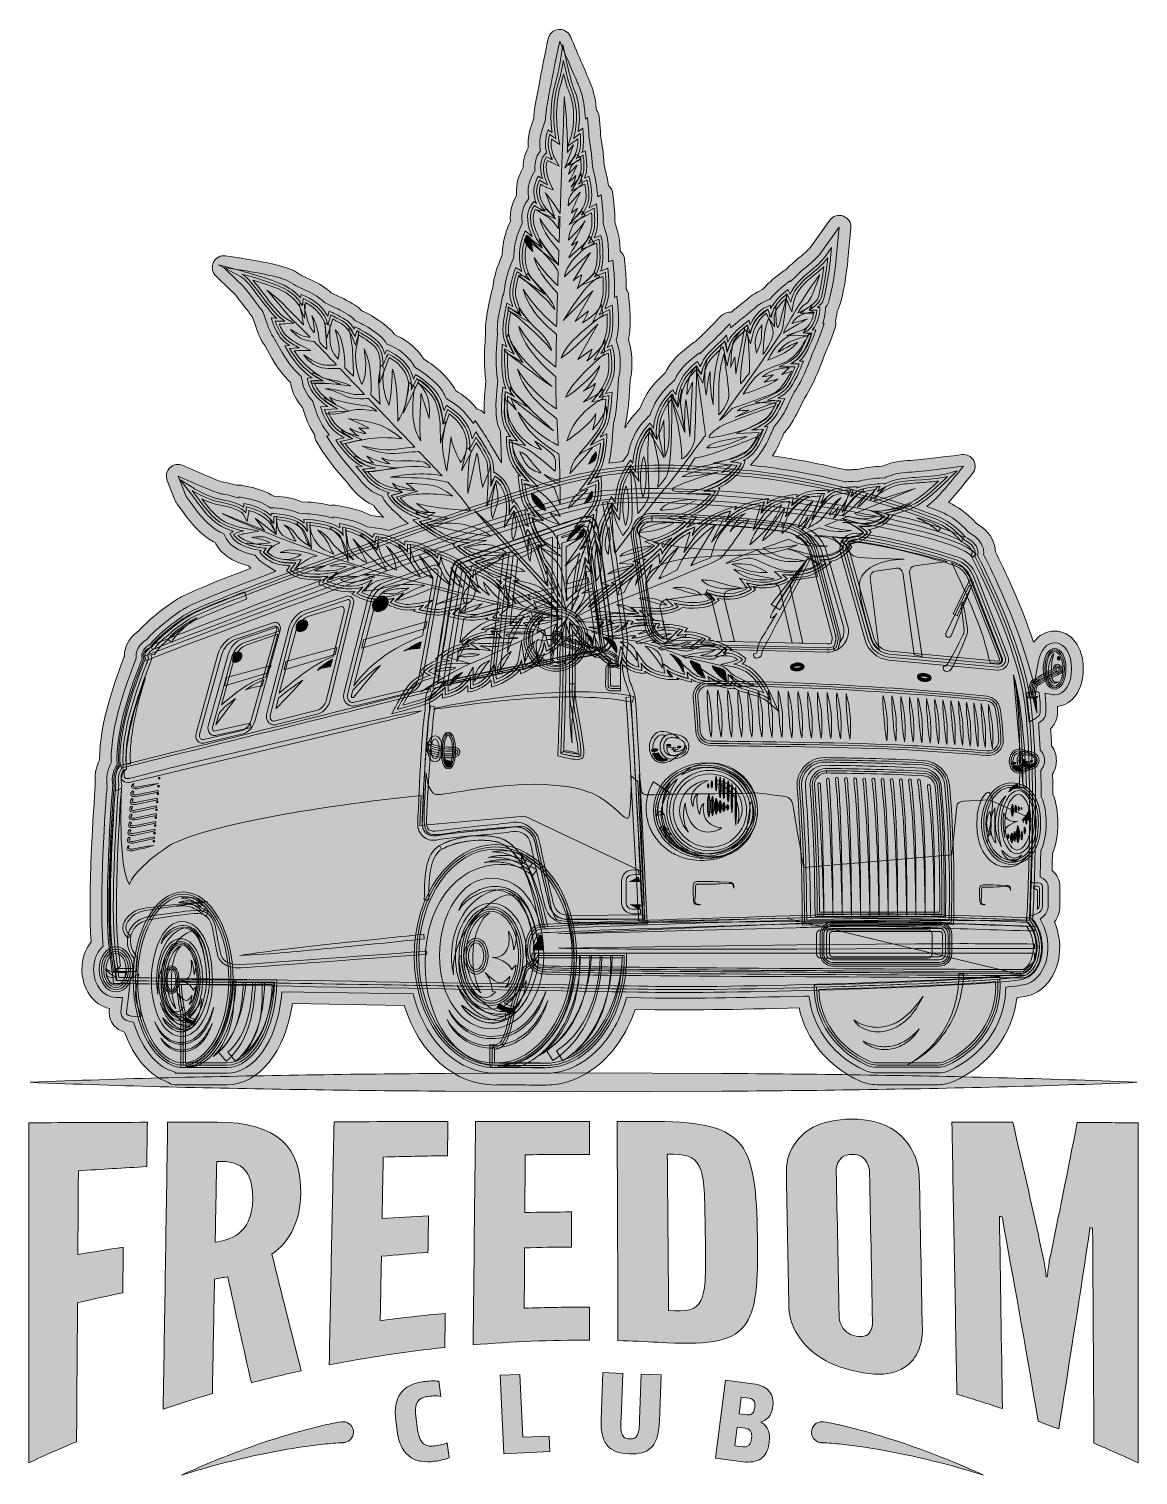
# Model space of a CAD drawing. Extents: x 672 to 1289, y -1298 to -492.
import ezdxf

# ---------------------------------------------------------------- set-up
doc = ezdxf.new("R2010")
doc.units = 0
doc.header["$MEASUREMENT"] = 0
doc.layers.add('katman 1', color=7, linetype='Continuous')

# ---------------------------------------------------------------- blocks, each defined once
blk = doc.blocks.new('block 4')
at = {"layer": 'katman 1', "true_color": 0x273a14}
h = blk.add_hatch(color=99, dxfattribs=at)
h.dxf.hatch_style = 2
edge = h.paths.add_edge_path()
edge.add_spline(control_points=[(1242.57, -834.19), (1238.2, -834.19), (1234.65, -838.18), (1233.51, -844.35), (1233.51, -844.35), (1231.11, -857.32), (1231.11, -857.32), (1231.11, -857.32), (1227.41, -844.66), (1227.41, -844.66), (1220.17, -819.91), (1208.21, -795.26), (1203.4, -785.81), (1203.4, -785.81), (1203.03, -785.08), (1203.03, -785.08), (1203.03, -785.08), (1203.06, -784.26), (1203.06, -784.26), (1203.1, -783.27), (1202.98, -782.27), (1202.7, -781.29), (1201.77, -778.1), (1199.25, -775.31), (1195.18, -772.98), (1195.18, -772.98), (1194.73, -772.73), (1194.73, -772.73), (1194.73, -772.73), (1194.39, -772.34), (1194.39, -772.34), (1189.37, -766.65), (1185.01, -764.04), (1181.06, -762.06), (1180.31, -761.69), (1178.55, -760.96), (1176.35, -760.11), (1176.35, -760.11), (1171.38, -758.19), (1171.38, -758.19), (1171.38, -758.19), (1175.46, -754.77), (1175.46, -754.77), (1178.34, -752.37), (1186.14, -742.92), (1191.81, -735.84), (1183.21, -736.93), (1170.05, -738.56), (1166.75, -738.79), (1161.53, -739.17), (1157.03, -739.49), (1154.14, -740.16), (1152.41, -740.57), (1150.56, -741.2), (1148.65, -742.03), (1148.65, -742.03), (1148.14, -742.25), (1148.14, -742.25), (1148.14, -742.25), (1145.07, -742.45), (1145.07, -742.45), (1143.93, -742.52), (1138.05, -742.93), (1134.02, -744.1), (1134.02, -744.1), (1133.2, -744.22), (1133.2, -744.22), (1133.2, -744.22), (1130.39, -744.28), (1130.39, -744.28), (1130.17, -744.28), (1128.49, -744.32), (1126.3, -744.49), (1126.3, -744.49), (1125.79, -744.54), (1125.79, -744.54), (1125.79, -744.54), (1125.3, -744.41), (1125.3, -744.41), (1109.13, -740.46), (1093.58, -737.6), (1079.08, -735.91), (1079.08, -735.91), (1073.17, -735.22), (1073.17, -735.22), (1073.17, -735.22), (1077.08, -730.73), (1077.08, -730.73), (1080.85, -726.39), (1083.99, -719.31), (1084.87, -717.24), (1084.87, -717.24), (1086.35, -713.73), (1086.35, -713.73), (1086.35, -713.73), (1086.8, -713.29), (1086.8, -713.29), (1089.6, -710.45), (1092.55, -705.21), (1094.28, -701.53), (1094.28, -701.53), (1097.64, -694.56), (1097.64, -694.56), (1100.91, -690.05), (1104.16, -682.17), (1104.78, -680.64), (1104.78, -680.64), (1107.4, -674.16), (1107.4, -674.16), (1107.4, -674.16), (1107.18, -674.16), (1107.18, -674.16), (1107.18, -674.16), (1109.15, -669.71), (1109.15, -669.71), (1110.05, -667.74), (1110.94, -665.57), (1111.8, -663.25), (1111.8, -663.25), (1114.23, -656.6), (1114.23, -656.6), (1114.23, -656.6), (1113.6, -656.63), (1113.6, -656.63), (1113.6, -656.63), (1114.44, -652.66), (1114.44, -652.66), (1114.82, -650.89), (1114.91, -649.56), (1114.93, -649.19), (1114.93, -649.19), (1115.03, -647.35), (1115.03, -647.35), (1115.03, -647.35), (1115.88, -646.14), (1115.88, -646.14), (1117.73, -643.28), (1119.85, -630.88), (1120.98, -620.12), (1120.98, -620.12), (1122.67, -602.68), (1122.67, -602.68), (1122.67, -602.68), (1112.46, -616.95), (1112.46, -616.95), (1110.37, -619.88), (1107.55, -622.2), (1104.57, -624.65), (1102.51, -626.35), (1100.39, -628.1), (1098.44, -630.1), (1098.44, -630.1), (1095.39, -633.23), (1095.39, -633.23), (1095.39, -633.23), (1095.08, -632.62), (1095.08, -632.62), (1095.08, -632.62), (1090.59, -636.25), (1090.59, -636.25), (1088.19, -638.19), (1086.15, -640.2), (1084.55, -642.22), (1084.55, -642.22), (1084.06, -642.83), (1084.06, -642.83), (1084.06, -642.83), (1081.05, -644.14), (1081.05, -644.14), (1078.96, -645.06), (1077.03, -646.41), (1075.3, -648.17), (1075.3, -648.17), (1075, -648.44), (1075, -648.44), (1075, -648.44), (1068.59, -653.48), (1068.59, -653.48), (1068.28, -653.73), (1067.4, -654.43), (1066.28, -655.38), (1066.28, -655.38), (1062.25, -658.84), (1062.25, -658.84), (1062.25, -658.84), (1061.78, -656.57), (1061.78, -656.57), (1061.78, -656.57), (1055.6, -662.8), (1055.6, -662.8), (1055.13, -663.27), (1051.95, -666.47), (1048.13, -670.18), (1048.13, -670.18), (1045.07, -673.16), (1045.07, -673.16), (1045.07, -673.16), (1044.82, -672.66), (1044.82, -672.66), (1044.82, -672.66), (1040.31, -676.26), (1040.31, -676.26), (1036.39, -679.4), (1033.35, -683.1), (1031.26, -687.28), (1031.26, -687.28), (1031.04, -687.73), (1031.04, -687.73), (1031.04, -687.73), (1026.35, -692.45), (1026.35, -692.45), (1022.26, -696.56), (1019.33, -701.29), (1017.66, -706.51), (1017.66, -706.51), (1017.44, -707.19), (1017.44, -707.19), (1017.44, -707.19), (1013.7, -711.14), (1013.7, -711.14), (1009.52, -715.56), (1006.7, -721.3), (1005.32, -728.21), (1005.32, -728.21), (1005.19, -728.87), (1005.19, -728.87), (1005.19, -728.87), (1002.13, -733.18), (1002.13, -733.18), (1002.13, -733.18), (994.45, -734.06), (994.45, -734.06), (994.45, -734.06), (995.21, -729.89), (995.21, -729.89), (996.04, -725.31), (996.28, -721.18), (996.31, -720.72), (996.31, -720.72), (997.01, -712.08), (997.01, -712.08), (998.66, -706.11), (999.16, -697.13), (999.18, -696.75), (999.18, -696.75), (999.78, -687.03), (999.78, -687.03), (1000.11, -685.82), (1000.35, -684.63), (1000.48, -683.5), (1001.33, -675.82), (999.89, -670.34), (999.59, -669.32), (999.59, -669.32), (998.46, -665.49), (998.46, -665.49), (998.46, -665.49), (998.7, -664.62), (998.7, -664.62), (999.02, -663.47), (999.25, -662.39), (999.39, -661.4), (1000.15, -655.85), (999.57, -648.89), (999.51, -648.12), (999.51, -648.12), (998.88, -641.09), (998.88, -641.09), (998.88, -641.09), (997.49, -641.82), (997.49, -641.82), (997.49, -641.82), (997.54, -636.58), (997.54, -636.58), (997.59, -631.84), (997.19, -627.48), (997.19, -627.44), (997.19, -627.44), (996.63, -621.11), (996.63, -621.11), (996.63, -621.11), (994.21, -622.08), (994.21, -622.08), (994.21, -622.08), (994.17, -617.47), (994.17, -617.47), (994.12, -611.23), (993.6, -608.79), (993.38, -608.03), (993.38, -608.03), (991.19, -600.6), (991.19, -600.6), (991.19, -600.6), (991.2, -600.12), (991.2, -600.12), (991.29, -595.79), (990.88, -591.76), (990.87, -591.72), (990.87, -591.72), (990.18, -584.76), (990.18, -584.76), (990.18, -584.76), (988.23, -585.78), (988.23, -585.78), (988.23, -585.78), (987.76, -581.17), (987.76, -581.17), (987.47, -578.29), (986.92, -575.95), (986.76, -575.31), (986.76, -575.31), (985.23, -568.83), (985.23, -568.83), (985.23, -565.52), (984.77, -562.2), (984.71, -561.83), (984.71, -561.83), (983.3, -552.05), (983.3, -552.05), (983.26, -551.05), (983.21, -550.32), (983.18, -550.04), (983.18, -550.04), (982.47, -541.69), (982.47, -541.69), (982.47, -541.69), (981.39, -542.48), (981.39, -542.48), (981.39, -542.48), (980.88, -536.96), (980.88, -536.96), (980.46, -532.4), (979.37, -528.03), (977.66, -523.96), (977.1, -522.65), (971.12, -508.67), (967.01, -499.05), (963.29, -516.8), (958.95, -538.79), (959.05, -542.37), (959.05, -542.37), (959.06, -542.9), (959.06, -542.9), (959.06, -542.9), (956.96, -549.55), (956.96, -549.55), (956.02, -552.53), (955.75, -555.67), (956.14, -558.91), (956.14, -558.91), (956.28, -560.11), (956.28, -560.11), (956.28, -560.11), (955.59, -561.09), (955.59, -561.09), (953.89, -563.5), (953.1, -566.54), (953.25, -570.13), (953.25, -570.13), (953.29, -570.96), (953.29, -570.96), (953.29, -570.96), (951.53, -574.36), (951.53, -574.36), (949.69, -577.91), (949.06, -581.66), (949.66, -585.5), (949.66, -585.5), (949.86, -586.8), (949.86, -586.8), (949.86, -586.8), (949.07, -587.86), (949.07, -587.86), (946.63, -591.12), (945.64, -595.08), (946.1, -599.63), (946.1, -599.63), (946.18, -600.41), (946.18, -600.41), (946.18, -600.41), (944.07, -605.52), (944.07, -605.52), (943.82, -606.13), (941.57, -611.81), (941.46, -618.77), (941.46, -618.77), (941.45, -619.32), (941.45, -619.32), (941.45, -619.32), (938.95, -625.85), (938.95, -625.85), (938.5, -627.02), (937, -631.23), (936.4, -635.95), (936.4, -635.95), (935.81, -640.53), (935.81, -640.53), (935.81, -640.53), (935.4, -640.3), (935.4, -640.3), (935.4, -640.3), (933.98, -647.01), (933.98, -647.01), (932.98, -651.69), (932.01, -657.1), (932.31, -661.74), (932.31, -661.74), (932.33, -661.94), (932.33, -661.94), (932.33, -661.94), (931.79, -670.21), (931.79, -670.21), (931.72, -671.21), (931.19, -680.26), (932.46, -687.74), (932.46, -687.74), (932.53, -688.15), (932.53, -688.15), (932.53, -688.15), (931.97, -693.85), (931.97, -693.85), (931.31, -700.33), (931.19, -709.55), (933.05, -714.2), (933.29, -714.8), (933.55, -715.4), (933.85, -716.01), (933.85, -716.01), (934.15, -716.64), (934.15, -716.64), (934.15, -716.64), (934.23, -721.78), (934.23, -721.78), (934.23, -721.78), (934.65, -733.88), (934.65, -733.88), (934.65, -733.88), (928.4, -723.5), (928.4, -723.5), (926.53, -720.4), (924.7, -717.61), (924.36, -717.1), (924.36, -717.1), (919.98, -710.46), (919.98, -710.46), (919.98, -710.46), (919.1, -712.12), (919.1, -712.12), (919.1, -712.12), (916.12, -708.25), (916.12, -708.25), (913.82, -705.28), (910.82, -702.58), (907.2, -700.24), (907.2, -700.24), (903.89, -698.1), (903.89, -698.1), (903.89, -698.1), (903.51, -697.25), (903.51, -697.25), (902.82, -695.71), (902.02, -694.33), (901.13, -693.16), (896.91, -687.59), (890.69, -683.52), (890, -683.08), (890, -683.08), (886.6, -680.91), (886.6, -680.91), (886.6, -680.91), (886.22, -680.24), (886.22, -680.24), (883.57, -675.6), (879.31, -671.82), (873.54, -669), (873.54, -669), (870.66, -667.6), (870.66, -667.6), (870.66, -667.6), (870.19, -666.86), (870.19, -666.86), (869.63, -666), (869, -665.22), (868.31, -664.52), (863.71, -659.94), (856.41, -656.3), (856.1, -656.15), (856.1, -656.15), (853, -654.61), (853, -654.61), (853, -654.61), (852.61, -654.19), (852.61, -654.19), (851.6, -653.1), (850.53, -652.21), (849.43, -651.54), (845.75, -649.31), (842.37, -647.67), (841.73, -647.37), (841.73, -647.37), (836.13, -644.72), (836.13, -644.72), (836.13, -644.72), (835.76, -644.36), (835.76, -644.36), (833.15, -641.86), (829.91, -639.75), (826.15, -638.08), (826.15, -638.08), (819.94, -635.25), (819.94, -635.25), (818.37, -634.11), (816.67, -633.1), (814.88, -632.25), (809.59, -629.75), (792.34, -626.88), (780.1, -625.12), (780.1, -625.12), (788.44, -633.29), (788.44, -633.29), (790.22, -634.57), (792.78, -637.75), (796.97, -643.33), (798.45, -645.29), (799.94, -647.27), (801.47, -649.18), (801.47, -649.18), (801.82, -649.62), (801.82, -649.62), (801.82, -649.62), (804.13, -656.51), (804.13, -656.51), (804.41, -657.35), (805.96, -661.75), (808.51, -665.38), (808.51, -665.38), (808.69, -665.65), (808.69, -665.65), (808.69, -665.65), (812.5, -672.48), (812.5, -672.48), (815.22, -677.34), (818.54, -681.61), (822.4, -685.18), (822.4, -685.18), (823.17, -685.89), (823.17, -685.89), (823.17, -685.89), (823.76, -689.09), (823.76, -689.09), (824.41, -692.59), (826.23, -696.01), (829.19, -699.24), (829.19, -699.24), (829.66, -699.75), (829.66, -699.75), (829.66, -699.75), (831.52, -705.63), (831.52, -705.63), (831.68, -706.14), (833.15, -710.67), (836.09, -714.81), (836.09, -714.81), (838.82, -718.64), (838.82, -718.64), (838.82, -718.64), (837.26, -718.99), (837.26, -718.99), (837.26, -718.99), (840.88, -724.64), (840.88, -724.64), (841.05, -724.89), (841.65, -725.8), (842.59, -727.06), (842.59, -727.06), (846.55, -732.34), (846.55, -732.34), (846.55, -732.34), (846.46, -732.34), (846.46, -732.34), (846.46, -732.34), (853.58, -740.57), (853.58, -740.57), (853.96, -741), (854.34, -741.49), (854.78, -742.07), (857.09, -745.08), (860.41, -749.42), (867.13, -752.2), (867.13, -752.2), (868.11, -752.61), (868.11, -752.61), (868.11, -752.61), (869.22, -754.51), (869.22, -754.51), (869.46, -754.93), (870.88, -757.22), (873.81, -759.89), (873.81, -759.89), (878.34, -764.02), (878.34, -764.02), (878.34, -764.02), (878.1, -764.07), (878.1, -764.07), (878.1, -764.07), (882.75, -767.74), (882.75, -767.74), (882.75, -767.74), (871.78, -771.62), (871.78, -771.62), (871.78, -771.62), (870.83, -771.37), (870.83, -771.37), (869.06, -770.89), (867.28, -770.54), (865.38, -770.32), (865.38, -770.32), (859.93, -769.67), (859.93, -769.67), (859.93, -769.67), (859.41, -769.39), (859.41, -769.39), (855.65, -767.37), (851.46, -765.93), (846.96, -765.11), (846.96, -765.11), (840.87, -763.99), (840.87, -763.99), (840.87, -763.99), (840.94, -764.71), (840.94, -764.71), (840.94, -764.71), (836.72, -763.74), (836.72, -763.74), (833.73, -763.05), (830.31, -762.58), (826.54, -762.34), (826.54, -762.34), (821.8, -762.04), (821.8, -762.04), (821.8, -762.04), (821.29, -761.83), (821.29, -761.83), (817.55, -760.2), (813.1, -759.28), (808.05, -759.1), (808.05, -759.1), (805.79, -759.02), (805.79, -759.02), (805.79, -759.02), (805.06, -758.53), (805.06, -758.53), (801.75, -756.33), (797.89, -754.78), (793.6, -753.92), (793.6, -753.92), (788.37, -752.86), (788.37, -752.86), (788.37, -752.86), (788.32, -753.55), (788.32, -753.55), (788.32, -753.55), (784.64, -752.52), (784.64, -752.52), (782.95, -752.05), (781.1, -751.64), (779.13, -751.31), (775.54, -750.71), (762.97, -745.18), (754.57, -741.36), (754.57, -741.36), (759.05, -752.73), (759.05, -752.73), (759.73, -753.61), (760.46, -754.61), (761.29, -755.76), (764.94, -760.79), (769.42, -766.97), (775.23, -770.89), (776.32, -771.63), (777.59, -772.33), (779, -772.99), (779, -772.99), (779.95, -773.43), (779.95, -773.43), (779.95, -773.43), (781.33, -776.03), (781.33, -776.03), (784.19, -781.45), (791.12, -784.02), (796.42, -785.22), (796.42, -785.22), (797.55, -785.47), (797.55, -785.47), (797.55, -785.47), (798.24, -786.39), (798.24, -786.39), (798.52, -786.76), (800.34, -789.08), (803.55, -791.02), (803.55, -791.02), (809.07, -794.37), (809.07, -794.37), (809.07, -794.37), (803.03, -796.64), (803.03, -796.64), (764.34, -811.22), (759.09, -814.5), (757.37, -815.58), (750.2, -820.06), (741.42, -827.32), (737.36, -832.12), (737.36, -832.12), (736.65, -832.74), (736.65, -832.74), (734.2, -834.31), (732.36, -836.53), (731.6, -838.86), (731.25, -839.93), (731.12, -841.01), (731.21, -842.07), (731.21, -842.07), (731.27, -842.79), (731.27, -842.79), (731.27, -842.79), (730.52, -844.76), (730.52, -844.76), (726.78, -854.5), (716.87, -880.32), (717.39, -900.25), (717.39, -900.25), (717.41, -901.11), (717.41, -901.11), (717.41, -901.11), (716.99, -901.86), (716.99, -901.86), (715.2, -905.07), (714.43, -909.44), (714.99, -913.29), (714.99, -913.29), (715.05, -913.67), (715.05, -913.67), (715.05, -913.67), (715.01, -914.04), (715.01, -914.04), (714.11, -923.56), (710.64, -976.74), (712.76, -1001.71), (712.76, -1001.71), (712.88, -1003.11), (712.88, -1003.11), (712.88, -1003.11), (711.91, -1004.13), (711.91, -1004.13), (709.12, -1007.08), (707.52, -1011.44), (707.52, -1016.08), (707.52, -1024.87), (713.01, -1031.76), (720.02, -1031.76), (720.02, -1031.76), (723.57, -1031.76), (723.57, -1031.76), (723.57, -1031.76), (723.24, -1035.28), (723.24, -1035.28), (722.98, -1037.37), (722.88, -1038.19), (722.84, -1038.54), (722.49, -1040.54), (722.8, -1041.91), (723.78, -1043.07), (724.68, -1044.12), (726.03, -1044.8), (727.93, -1045.14), (727.93, -1045.14), (729.77, -1045.47), (729.77, -1045.47), (729.77, -1045.47), (730.36, -1047.24), (730.36, -1047.24), (734.68, -1060.33), (742.17, -1069.6), (750.93, -1072.68), (750.93, -1072.68), (753.03, -1073.42), (753.03, -1073.42), (753.03, -1073.42), (753.03, -1073.87), (753.03, -1073.87), (753.03, -1073.87), (781.72, -1073.87), (781.72, -1073.87), (796.88, -1073.87), (809.37, -1056.41), (812.1, -1031.41), (812.1, -1031.41), (812.41, -1028.57), (812.41, -1028.57), (812.41, -1028.57), (885.42, -1029.78), (885.42, -1029.78), (885.42, -1029.78), (886.06, -1032.03), (886.06, -1032.03), (893.21, -1057.52), (910.94, -1073.99), (931.21, -1073.99), (931.63, -1073.99), (932.05, -1073.95), (932.46, -1073.91), (932.46, -1073.91), (933.04, -1073.88), (933.04, -1073.88), (935.29, -1073.92), (938.66, -1073.93), (943.81, -1073.96), (949.5, -1073.98), (955.32, -1073.99), (958, -1073.99), (958, -1073.99), (959.51, -1073.99), (959.51, -1073.99), (962.88, -1073.95), (966.29, -1073.43), (969.59, -1072.44), (975.78, -1070.59), (981.78, -1067.01), (986.95, -1062.08), (994.37, -1055.02), (1000.12, -1045.32), (1003.59, -1034.05), (1003.59, -1034.05), (1004.28, -1031.79), (1004.28, -1031.79), (1004.28, -1031.79), (1020.23, -1032.08), (1020.23, -1032.08), (1034.15, -1032.35), (1067.42, -1031.92), (1103.03, -1031), (1103.03, -1031), (1105.76, -1030.93), (1105.76, -1030.93), (1105.76, -1030.93), (1106.21, -1033.62), (1106.21, -1033.62), (1108.98, -1050.42), (1120.35, -1064.87), (1136.62, -1072.26), (1138.85, -1073.27), (1141.27, -1073.79), (1143.82, -1073.79), (1143.82, -1073.79), (1177.77, -1073.79), (1177.77, -1073.79), (1179.77, -1073.79), (1181.72, -1073.38), (1183.55, -1072.57), (1201.92, -1064.53), (1214.07, -1047.69), (1215.28, -1028.63), (1215.28, -1028.63), (1215.44, -1025.99), (1215.44, -1025.99), (1215.44, -1025.99), (1218.07, -1025.7), (1218.07, -1025.7), (1224.76, -1024.98), (1226.75, -1024.4), (1227.81, -1023.94), (1233.02, -1021.64), (1236.83, -1016.48), (1238.24, -1009.77), (1239.62, -1003.22), (1238.66, -996.15), (1235.59, -990.38), (1235.59, -990.38), (1234.42, -988.17), (1234.42, -988.17), (1234.42, -988.17), (1236.31, -986.53), (1236.31, -986.53), (1238.04, -985.04), (1239, -983), (1239, -980.8), (1239, -980.8), (1239, -970.11), (1239, -970.11), (1239, -968.22), (1237.91, -966.43), (1236.15, -965.45), (1236.15, -965.45), (1234.49, -964.52), (1234.49, -964.52), (1234.49, -964.52), (1234.55, -962.62), (1234.55, -962.62), (1234.66, -958.87), (1234.76, -954.86), (1234.84, -950.66), (1234.84, -950.66), (1234.86, -950.02), (1234.86, -950.02), (1234.86, -950.02), (1235.12, -949.43), (1235.12, -949.43), (1236.96, -945.38), (1237.88, -940.51), (1237.88, -934.95), (1237.88, -929.25), (1237.02, -924.34), (1235.32, -920.38), (1235.32, -920.38), (1235.07, -919.8), (1235.07, -919.8), (1235.07, -919.8), (1235.07, -919.16), (1235.07, -919.16), (1235.03, -914.87), (1234.97, -910.58), (1234.87, -906.35), (1234.87, -906.35), (1234.84, -905.26), (1234.84, -905.26), (1234.84, -905.26), (1235.51, -904.38), (1235.51, -904.38), (1236.5, -903.08), (1237, -901.57), (1237, -899.88), (1237, -897.95), (1236.37, -896.19), (1235.17, -894.8), (1235.17, -894.8), (1234.46, -893.98), (1234.46, -893.98), (1234.46, -893.98), (1234.42, -892.9), (1234.42, -892.9), (1234.22, -888.58), (1233.98, -884.51), (1233.7, -880.74), (1233.7, -880.74), (1233.57, -879.05), (1233.57, -879.05), (1233.57, -879.05), (1234.92, -878.01), (1234.92, -878.01), (1236.34, -876.93), (1237.11, -875.96), (1237.42, -874.87), (1237.58, -874.18), (1237.83, -870.43), (1237.53, -866.38), (1237.53, -866.38), (1237.22, -862.29), (1237.22, -862.29), (1237.22, -862.29), (1241.25, -863.07), (1241.25, -863.07), (1241.68, -863.15), (1242.12, -863.19), (1242.57, -863.19), (1248.04, -863.19), (1252.01, -857.1), (1252.01, -848.69), (1252.01, -840.29), (1248.04, -834.19), (1242.57, -834.19)], knot_values=[0, 0, 0, 0, 1, 1, 1, 2, 2, 2, 3, 3, 3, 4, 4, 4, 5, 5, 5, 6, 6, 6, 7, 7, 7, 8, 8, 8, 9, 9, 9, 10, 10, 10, 11, 11, 11, 12, 12, 12, 13, 13, 13, 14, 14, 14, 15, 15, 15, 16, 16, 16, 17, 17, 17, 18, 18, 18, 19, 19, 19, 20, 20, 20, 21, 21, 21, 22, 22, 22, 23, 23, 23, 24, 24, 24, 25, 25, 25, 26, 26, 26, 27, 27, 27, 28, 28, 28, 29, 29, 29, 30, 30, 30, 31, 31, 31, 32, 32, 32, 33, 33, 33, 34, 34, 34, 35, 35, 35, 36, 36, 36, 37, 37, 37, 38, 38, 38, 39, 39, 39, 40, 40, 40, 41, 41, 41, 42, 42, 42, 43, 43, 43, 44, 44, 44, 45, 45, 45, 46, 46, 46, 47, 47, 47, 48, 48, 48, 49, 49, 49, 50, 50, 50, 51, 51, 51, 52, 52, 52, 53, 53, 53, 54, 54, 54, 55, 55, 55, 56, 56, 56, 57, 57, 57, 58, 58, 58, 59, 59, 59, 60, 60, 60, 61, 61, 61, 62, 62, 62, 63, 63, 63, 64, 64, 64, 65, 65, 65, 66, 66, 66, 67, 67, 67, 68, 68, 68, 69, 69, 69, 70, 70, 70, 71, 71, 71, 72, 72, 72, 73, 73, 73, 74, 74, 74, 75, 75, 75, 76, 76, 76, 77, 77, 77, 78, 78, 78, 79, 79, 79, 80, 80, 80, 81, 81, 81, 82, 82, 82, 83, 83, 83, 84, 84, 84, 85, 85, 85, 86, 86, 86, 87, 87, 87, 88, 88, 88, 89, 89, 89, 90, 90, 90, 91, 91, 91, 92, 92, 92, 93, 93, 93, 94, 94, 94, 95, 95, 95, 96, 96, 96, 97, 97, 97, 98, 98, 98, 99, 99, 99, 100, 100, 100, 101, 101, 101, 102, 102, 102, 103, 103, 103, 104, 104, 104, 105, 105, 105, 106, 106, 106, 107, 107, 107, 108, 108, 108, 109, 109, 109, 110, 110, 110, 111, 111, 111, 112, 112, 112, 113, 113, 113, 114, 114, 114, 115, 115, 115, 116, 116, 116, 117, 117, 117, 118, 118, 118, 119, 119, 119, 120, 120, 120, 121, 121, 121, 122, 122, 122, 123, 123, 123, 124, 124, 124, 125, 125, 125, 126, 126, 126, 127, 127, 127, 128, 128, 128, 129, 129, 129, 130, 130, 130, 131, 131, 131, 132, 132, 132, 133, 133, 133, 134, 134, 134, 135, 135, 135, 136, 136, 136, 137, 137, 137, 138, 138, 138, 139, 139, 139, 140, 140, 140, 141, 141, 141, 142, 142, 142, 143, 143, 143, 144, 144, 144, 145, 145, 145, 146, 146, 146, 147, 147, 147, 148, 148, 148, 149, 149, 149, 150, 150, 150, 151, 151, 151, 152, 152, 152, 153, 153, 153, 154, 154, 154, 155, 155, 155, 156, 156, 156, 157, 157, 157, 158, 158, 158, 159, 159, 159, 160, 160, 160, 161, 161, 161, 162, 162, 162, 163, 163, 163, 164, 164, 164, 165, 165, 165, 166, 166, 166, 167, 167, 167, 168, 168, 168, 169, 169, 169, 170, 170, 170, 171, 171, 171, 172, 172, 172, 173, 173, 173, 174, 174, 174, 175, 175, 175, 176, 176, 176, 177, 177, 177, 178, 178, 178, 179, 179, 179, 180, 180, 180, 181, 181, 181, 182, 182, 182, 183, 183, 183, 184, 184, 184, 185, 185, 185, 186, 186, 186, 187, 187, 187, 188, 188, 188, 189, 189, 189, 190, 190, 190, 191, 191, 191, 192, 192, 192, 193, 193, 193, 194, 194, 194, 195, 195, 195, 196, 196, 196, 197, 197, 197, 198, 198, 198, 199, 199, 199, 200, 200, 200, 201, 201, 201, 202, 202, 202, 203, 203, 203, 204, 204, 204, 205, 205, 205, 206, 206, 206, 207, 207, 207, 208, 208, 208, 209, 209, 209, 210, 210, 210, 211, 211, 211, 212, 212, 212, 213, 213, 213, 214, 214, 214, 215, 215, 215, 216, 216, 216, 217, 217, 217, 218, 218, 218, 219, 219, 219, 220, 220, 220, 221, 221, 221, 222, 222, 222, 223, 223, 223, 224, 224, 224, 225, 225, 225, 226, 226, 226, 227, 227, 227, 228, 228, 228, 229, 229, 229, 230, 230, 230, 231, 231, 231, 232, 232, 232, 233, 233, 233, 234, 234, 234, 235, 235, 235, 236, 236, 236, 237, 237, 237, 238, 238, 238, 239, 239, 239, 240, 240, 240, 241, 241, 241, 242, 242, 242, 243, 243, 243, 244, 244, 244, 245, 245, 245, 246, 246, 246, 247, 247, 247, 248, 248, 248, 249, 249, 249, 250, 250, 250, 251, 251, 251, 252, 252, 252, 253, 253, 253, 254, 254, 254, 255, 255, 255, 256, 256, 256, 257, 257, 257, 258, 258, 258, 259, 259, 259, 260, 260, 260, 261, 261, 261, 262, 262, 262, 263, 263, 263, 264, 264, 264, 265, 265, 265, 266, 266, 266, 267, 267, 267, 268, 268, 268, 269, 269, 269, 270, 270, 270, 271, 271, 271, 272, 272, 272, 273, 273, 273, 274, 274, 274, 275, 275, 275, 276, 276, 276, 277, 277, 277, 278, 278, 278, 279, 279, 279, 280, 280, 280, 281, 281, 281, 282, 282, 282, 283, 283, 283, 284, 284, 284, 285, 285, 285, 286, 286, 286, 287, 287, 287, 288, 288, 288, 289, 289, 289, 290, 290, 290, 291, 291, 291, 292, 292, 292, 293, 293, 293, 294, 294, 294, 295, 295, 295, 296, 296, 296, 297, 297, 297, 298, 298, 298, 299, 299, 299, 300, 300, 300, 301, 301, 301, 302, 302, 302, 303, 303, 303, 304, 304, 304, 305, 305, 305, 306, 306, 306, 307, 307, 307, 308, 308, 308, 309, 309, 309, 310, 310, 310, 311, 311, 311, 312, 312, 312, 313, 313, 313, 314, 314, 314, 315, 315, 315, 316, 316, 316, 317, 317, 317, 318, 318, 318, 319, 319, 319, 320, 320, 320, 321, 321, 321, 322, 322, 322, 323, 323, 323, 323], degree=3, periodic=1)
at = {"layer": 'katman 1', "lineweight": 0}
blk.add_open_spline([(1242.57, -834.19), (1238.2, -834.19), (1234.65, -838.18), (1233.51, -844.35), (1233.51, -844.35), (1231.11, -857.32), (1231.11, -857.32), (1231.11, -857.32), (1227.41, -844.66), (1227.41, -844.66), (1220.17, -819.91), (1208.21, -795.26), (1203.4, -785.81), (1203.4, -785.81), (1203.03, -785.08), (1203.03, -785.08), (1203.03, -785.08), (1203.06, -784.26), (1203.06, -784.26), (1203.1, -783.27), (1202.98, -782.27), (1202.7, -781.29), (1201.77, -778.1), (1199.25, -775.31), (1195.18, -772.98), (1195.18, -772.98), (1194.73, -772.73), (1194.73, -772.73), (1194.73, -772.73), (1194.39, -772.34), (1194.39, -772.34), (1189.37, -766.65), (1185.01, -764.04), (1181.06, -762.06), (1180.31, -761.69), (1178.55, -760.96), (1176.35, -760.11), (1176.35, -760.11), (1171.38, -758.19), (1171.38, -758.19), (1171.38, -758.19), (1175.46, -754.77), (1175.46, -754.77), (1178.34, -752.37), (1186.14, -742.92), (1191.81, -735.84), (1183.21, -736.93), (1170.05, -738.56), (1166.75, -738.79), (1161.53, -739.17), (1157.03, -739.49), (1154.14, -740.16), (1152.41, -740.57), (1150.56, -741.2), (1148.65, -742.03), (1148.65, -742.03), (1148.14, -742.25), (1148.14, -742.25), (1148.14, -742.25), (1145.07, -742.45), (1145.07, -742.45), (1143.93, -742.52), (1138.05, -742.93), (1134.02, -744.1), (1134.02, -744.1), (1133.2, -744.22), (1133.2, -744.22), (1133.2, -744.22), (1130.39, -744.28), (1130.39, -744.28), (1130.17, -744.28), (1128.49, -744.32), (1126.3, -744.49), (1126.3, -744.49), (1125.79, -744.54), (1125.79, -744.54), (1125.79, -744.54), (1125.3, -744.41), (1125.3, -744.41), (1109.13, -740.46), (1093.58, -737.6), (1079.08, -735.91), (1079.08, -735.91), (1073.17, -735.22), (1073.17, -735.22), (1073.17, -735.22), (1077.08, -730.73), (1077.08, -730.73), (1080.85, -726.39), (1083.99, -719.31), (1084.87, -717.24), (1084.87, -717.24), (1086.35, -713.73), (1086.35, -713.73), (1086.35, -713.73), (1086.8, -713.29), (1086.8, -713.29), (1089.6, -710.45), (1092.55, -705.21), (1094.28, -701.53), (1094.28, -701.53), (1097.64, -694.56), (1097.64, -694.56), (1100.91, -690.05), (1104.16, -682.17), (1104.78, -680.64), (1104.78, -680.64), (1107.4, -674.16), (1107.4, -674.16), (1107.4, -674.16), (1107.18, -674.16), (1107.18, -674.16), (1107.18, -674.16), (1109.15, -669.71), (1109.15, -669.71), (1110.05, -667.74), (1110.94, -665.57), (1111.8, -663.25), (1111.8, -663.25), (1114.23, -656.6), (1114.23, -656.6), (1114.23, -656.6), (1113.6, -656.63), (1113.6, -656.63), (1113.6, -656.63), (1114.44, -652.66), (1114.44, -652.66), (1114.82, -650.89), (1114.91, -649.56), (1114.93, -649.19), (1114.93, -649.19), (1115.03, -647.35), (1115.03, -647.35), (1115.03, -647.35), (1115.88, -646.14), (1115.88, -646.14), (1117.73, -643.28), (1119.85, -630.88), (1120.98, -620.12), (1120.98, -620.12), (1122.67, -602.68), (1122.67, -602.68), (1122.67, -602.68), (1112.46, -616.95), (1112.46, -616.95), (1110.37, -619.88), (1107.55, -622.2), (1104.57, -624.65), (1102.51, -626.35), (1100.39, -628.1), (1098.44, -630.1), (1098.44, -630.1), (1095.39, -633.23), (1095.39, -633.23), (1095.39, -633.23), (1095.08, -632.62), (1095.08, -632.62), (1095.08, -632.62), (1090.59, -636.25), (1090.59, -636.25), (1088.19, -638.19), (1086.15, -640.2), (1084.55, -642.22), (1084.55, -642.22), (1084.06, -642.83), (1084.06, -642.83), (1084.06, -642.83), (1081.05, -644.14), (1081.05, -644.14), (1078.96, -645.06), (1077.03, -646.41), (1075.3, -648.17), (1075.3, -648.17), (1075, -648.44), (1075, -648.44), (1075, -648.44), (1068.59, -653.48), (1068.59, -653.48), (1068.28, -653.73), (1067.4, -654.43), (1066.28, -655.38), (1066.28, -655.38), (1062.25, -658.84), (1062.25, -658.84), (1062.25, -658.84), (1061.78, -656.57), (1061.78, -656.57), (1061.78, -656.57), (1055.6, -662.8), (1055.6, -662.8), (1055.13, -663.27), (1051.95, -666.47), (1048.13, -670.18), (1048.13, -670.18), (1045.07, -673.16), (1045.07, -673.16), (1045.07, -673.16), (1044.82, -672.66), (1044.82, -672.66), (1044.82, -672.66), (1040.31, -676.26), (1040.31, -676.26), (1036.39, -679.4), (1033.35, -683.1), (1031.26, -687.28), (1031.26, -687.28), (1031.04, -687.73), (1031.04, -687.73), (1031.04, -687.73), (1026.35, -692.45), (1026.35, -692.45), (1022.26, -696.56), (1019.33, -701.29), (1017.66, -706.51), (1017.66, -706.51), (1017.44, -707.19), (1017.44, -707.19), (1017.44, -707.19), (1013.7, -711.14), (1013.7, -711.14), (1009.52, -715.56), (1006.7, -721.3), (1005.32, -728.21), (1005.32, -728.21), (1005.19, -728.87), (1005.19, -728.87), (1005.19, -728.87), (1002.13, -733.18), (1002.13, -733.18), (1002.13, -733.18), (994.45, -734.06), (994.45, -734.06), (994.45, -734.06), (995.21, -729.89), (995.21, -729.89), (996.04, -725.31), (996.28, -721.18), (996.31, -720.72), (996.31, -720.72), (997.01, -712.08), (997.01, -712.08), (998.66, -706.11), (999.16, -697.13), (999.18, -696.75), (999.18, -696.75), (999.78, -687.03), (999.78, -687.03), (1000.11, -685.82), (1000.35, -684.63), (1000.48, -683.5), (1001.33, -675.82), (999.89, -670.34), (999.59, -669.32), (999.59, -669.32), (998.46, -665.49), (998.46, -665.49), (998.46, -665.49), (998.7, -664.62), (998.7, -664.62), (999.02, -663.47), (999.25, -662.39), (999.39, -661.4), (1000.15, -655.85), (999.57, -648.89), (999.51, -648.12), (999.51, -648.12), (998.88, -641.09), (998.88, -641.09), (998.88, -641.09), (997.49, -641.82), (997.49, -641.82), (997.49, -641.82), (997.54, -636.58), (997.54, -636.58), (997.59, -631.84), (997.19, -627.48), (997.19, -627.44), (997.19, -627.44), (996.63, -621.11), (996.63, -621.11), (996.63, -621.11), (994.21, -622.08), (994.21, -622.08), (994.21, -622.08), (994.17, -617.47), (994.17, -617.47), (994.12, -611.23), (993.6, -608.79), (993.38, -608.03), (993.38, -608.03), (991.19, -600.6), (991.19, -600.6), (991.19, -600.6), (991.2, -600.12), (991.2, -600.12), (991.29, -595.79), (990.88, -591.76), (990.87, -591.72), (990.87, -591.72), (990.18, -584.76), (990.18, -584.76), (990.18, -584.76), (988.23, -585.78), (988.23, -585.78), (988.23, -585.78), (987.76, -581.17), (987.76, -581.17), (987.47, -578.29), (986.92, -575.95), (986.76, -575.31), (986.76, -575.31), (985.23, -568.83), (985.23, -568.83), (985.23, -565.52), (984.77, -562.2), (984.71, -561.83), (984.71, -561.83), (983.3, -552.05), (983.3, -552.05), (983.26, -551.05), (983.21, -550.32), (983.18, -550.04), (983.18, -550.04), (982.47, -541.69), (982.47, -541.69), (982.47, -541.69), (981.39, -542.48), (981.39, -542.48), (981.39, -542.48), (980.88, -536.96), (980.88, -536.96), (980.46, -532.4), (979.37, -528.03), (977.66, -523.96), (977.1, -522.65), (971.12, -508.67), (967.01, -499.05), (963.29, -516.8), (958.95, -538.79), (959.05, -542.37), (959.05, -542.37), (959.06, -542.9), (959.06, -542.9), (959.06, -542.9), (956.96, -549.55), (956.96, -549.55), (956.02, -552.53), (955.75, -555.67), (956.14, -558.91), (956.14, -558.91), (956.28, -560.11), (956.28, -560.11), (956.28, -560.11), (955.59, -561.09), (955.59, -561.09), (953.89, -563.5), (953.1, -566.54), (953.25, -570.13), (953.25, -570.13), (953.29, -570.96), (953.29, -570.96), (953.29, -570.96), (951.53, -574.36), (951.53, -574.36), (949.69, -577.91), (949.06, -581.66), (949.66, -585.5), (949.66, -585.5), (949.86, -586.8), (949.86, -586.8), (949.86, -586.8), (949.07, -587.86), (949.07, -587.86), (946.63, -591.12), (945.64, -595.08), (946.1, -599.63), (946.1, -599.63), (946.18, -600.41), (946.18, -600.41), (946.18, -600.41), (944.07, -605.52), (944.07, -605.52), (943.82, -606.13), (941.57, -611.81), (941.46, -618.77), (941.46, -618.77), (941.45, -619.32), (941.45, -619.32), (941.45, -619.32), (938.95, -625.85), (938.95, -625.85), (938.5, -627.02), (937, -631.23), (936.4, -635.95), (936.4, -635.95), (935.81, -640.53), (935.81, -640.53), (935.81, -640.53), (935.4, -640.3), (935.4, -640.3), (935.4, -640.3), (933.98, -647.01), (933.98, -647.01), (932.98, -651.69), (932.01, -657.1), (932.31, -661.74), (932.31, -661.74), (932.33, -661.94), (932.33, -661.94), (932.33, -661.94), (931.79, -670.21), (931.79, -670.21), (931.72, -671.21), (931.19, -680.26), (932.46, -687.74), (932.46, -687.74), (932.53, -688.15), (932.53, -688.15), (932.53, -688.15), (931.97, -693.85), (931.97, -693.85), (931.31, -700.33), (931.19, -709.55), (933.05, -714.2), (933.29, -714.8), (933.55, -715.4), (933.85, -716.01), (933.85, -716.01), (934.15, -716.64), (934.15, -716.64), (934.15, -716.64), (934.23, -721.78), (934.23, -721.78), (934.23, -721.78), (934.65, -733.88), (934.65, -733.88), (934.65, -733.88), (928.4, -723.5), (928.4, -723.5), (926.53, -720.4), (924.7, -717.61), (924.36, -717.1), (924.36, -717.1), (919.98, -710.46), (919.98, -710.46), (919.98, -710.46), (919.1, -712.12), (919.1, -712.12), (919.1, -712.12), (916.12, -708.25), (916.12, -708.25), (913.82, -705.28), (910.82, -702.58), (907.2, -700.24), (907.2, -700.24), (903.89, -698.1), (903.89, -698.1), (903.89, -698.1), (903.51, -697.25), (903.51, -697.25), (902.82, -695.71), (902.02, -694.33), (901.13, -693.16), (896.91, -687.59), (890.69, -683.52), (890, -683.08), (890, -683.08), (886.6, -680.91), (886.6, -680.91), (886.6, -680.91), (886.22, -680.24), (886.22, -680.24), (883.57, -675.6), (879.31, -671.82), (873.54, -669), (873.54, -669), (870.66, -667.6), (870.66, -667.6), (870.66, -667.6), (870.19, -666.86), (870.19, -666.86), (869.63, -666), (869, -665.22), (868.31, -664.52), (863.71, -659.94), (856.41, -656.3), (856.1, -656.15), (856.1, -656.15), (853, -654.61), (853, -654.61), (853, -654.61), (852.61, -654.19), (852.61, -654.19), (851.6, -653.1), (850.53, -652.21), (849.43, -651.54), (845.75, -649.31), (842.37, -647.67), (841.73, -647.37), (841.73, -647.37), (836.13, -644.72), (836.13, -644.72), (836.13, -644.72), (835.76, -644.36), (835.76, -644.36), (833.15, -641.86), (829.91, -639.75), (826.15, -638.08), (826.15, -638.08), (819.94, -635.25), (819.94, -635.25), (818.37, -634.11), (816.67, -633.1), (814.88, -632.25), (809.59, -629.75), (792.34, -626.88), (780.1, -625.12), (780.1, -625.12), (788.44, -633.29), (788.44, -633.29), (790.22, -634.57), (792.78, -637.75), (796.97, -643.33), (798.45, -645.29), (799.94, -647.27), (801.47, -649.18), (801.47, -649.18), (801.82, -649.62), (801.82, -649.62), (801.82, -649.62), (804.13, -656.51), (804.13, -656.51), (804.41, -657.35), (805.96, -661.75), (808.51, -665.38), (808.51, -665.38), (808.69, -665.65), (808.69, -665.65), (808.69, -665.65), (812.5, -672.48), (812.5, -672.48), (815.22, -677.34), (818.54, -681.61), (822.4, -685.18), (822.4, -685.18), (823.17, -685.89), (823.17, -685.89), (823.17, -685.89), (823.76, -689.09), (823.76, -689.09), (824.41, -692.59), (826.23, -696.01), (829.19, -699.24), (829.19, -699.24), (829.66, -699.75), (829.66, -699.75), (829.66, -699.75), (831.52, -705.63), (831.52, -705.63), (831.68, -706.14), (833.15, -710.67), (836.09, -714.81), (836.09, -714.81), (838.82, -718.64), (838.82, -718.64), (838.82, -718.64), (837.26, -718.99), (837.26, -718.99), (837.26, -718.99), (840.88, -724.64), (840.88, -724.64), (841.05, -724.89), (841.65, -725.8), (842.59, -727.06), (842.59, -727.06), (846.55, -732.34), (846.55, -732.34), (846.55, -732.34), (846.46, -732.34), (846.46, -732.34), (846.46, -732.34), (853.58, -740.57), (853.58, -740.57), (853.96, -741), (854.34, -741.49), (854.78, -742.07), (857.09, -745.08), (860.41, -749.42), (867.13, -752.2), (867.13, -752.2), (868.11, -752.61), (868.11, -752.61), (868.11, -752.61), (869.22, -754.51), (869.22, -754.51), (869.46, -754.93), (870.88, -757.22), (873.81, -759.89), (873.81, -759.89), (878.34, -764.02), (878.34, -764.02), (878.34, -764.02), (878.1, -764.07), (878.1, -764.07), (878.1, -764.07), (882.75, -767.74), (882.75, -767.74), (882.75, -767.74), (871.78, -771.62), (871.78, -771.62), (871.78, -771.62), (870.83, -771.37), (870.83, -771.37), (869.06, -770.89), (867.28, -770.54), (865.38, -770.32), (865.38, -770.32), (859.93, -769.67), (859.93, -769.67), (859.93, -769.67), (859.41, -769.39), (859.41, -769.39), (855.65, -767.37), (851.46, -765.93), (846.96, -765.11), (846.96, -765.11), (840.87, -763.99), (840.87, -763.99), (840.87, -763.99), (840.94, -764.71), (840.94, -764.71), (840.94, -764.71), (836.72, -763.74), (836.72, -763.74), (833.73, -763.05), (830.31, -762.58), (826.54, -762.34), (826.54, -762.34), (821.8, -762.04), (821.8, -762.04), (821.8, -762.04), (821.29, -761.83), (821.29, -761.83), (817.55, -760.2), (813.1, -759.28), (808.05, -759.1), (808.05, -759.1), (805.79, -759.02), (805.79, -759.02), (805.79, -759.02), (805.06, -758.53), (805.06, -758.53), (801.75, -756.33), (797.89, -754.78), (793.6, -753.92), (793.6, -753.92), (788.37, -752.86), (788.37, -752.86), (788.37, -752.86), (788.32, -753.55), (788.32, -753.55), (788.32, -753.55), (784.64, -752.52), (784.64, -752.52), (782.95, -752.05), (781.1, -751.64), (779.13, -751.31), (775.54, -750.71), (762.97, -745.18), (754.57, -741.36), (754.57, -741.36), (759.05, -752.73), (759.05, -752.73), (759.73, -753.61), (760.46, -754.61), (761.29, -755.76), (764.94, -760.79), (769.42, -766.97), (775.23, -770.89), (776.32, -771.63), (777.59, -772.33), (779, -772.99), (779, -772.99), (779.95, -773.43), (779.95, -773.43), (779.95, -773.43), (781.33, -776.03), (781.33, -776.03), (784.19, -781.45), (791.12, -784.02), (796.42, -785.22), (796.42, -785.22), (797.55, -785.47), (797.55, -785.47), (797.55, -785.47), (798.24, -786.39), (798.24, -786.39), (798.52, -786.76), (800.34, -789.08), (803.55, -791.02), (803.55, -791.02), (809.07, -794.37), (809.07, -794.37), (809.07, -794.37), (803.03, -796.64), (803.03, -796.64), (764.34, -811.22), (759.09, -814.5), (757.37, -815.58), (750.2, -820.06), (741.42, -827.32), (737.36, -832.12), (737.36, -832.12), (736.65, -832.74), (736.65, -832.74), (734.2, -834.31), (732.36, -836.53), (731.6, -838.86), (731.25, -839.93), (731.12, -841.01), (731.21, -842.07), (731.21, -842.07), (731.27, -842.79), (731.27, -842.79), (731.27, -842.79), (730.52, -844.76), (730.52, -844.76), (726.78, -854.5), (716.87, -880.32), (717.39, -900.25), (717.39, -900.25), (717.41, -901.11), (717.41, -901.11), (717.41, -901.11), (716.99, -901.86), (716.99, -901.86), (715.2, -905.07), (714.43, -909.44), (714.99, -913.29), (714.99, -913.29), (715.05, -913.67), (715.05, -913.67), (715.05, -913.67), (715.01, -914.04), (715.01, -914.04), (714.11, -923.56), (710.64, -976.74), (712.76, -1001.71), (712.76, -1001.71), (712.88, -1003.11), (712.88, -1003.11), (712.88, -1003.11), (711.91, -1004.13), (711.91, -1004.13), (709.12, -1007.08), (707.52, -1011.44), (707.52, -1016.08), (707.52, -1024.87), (713.01, -1031.76), (720.02, -1031.76), (720.02, -1031.76), (723.57, -1031.76), (723.57, -1031.76), (723.57, -1031.76), (723.24, -1035.28), (723.24, -1035.28), (722.98, -1037.37), (722.88, -1038.19), (722.84, -1038.54), (722.49, -1040.54), (722.8, -1041.91), (723.78, -1043.07), (724.68, -1044.12), (726.03, -1044.8), (727.93, -1045.14), (727.93, -1045.14), (729.77, -1045.47), (729.77, -1045.47), (729.77, -1045.47), (730.36, -1047.24), (730.36, -1047.24), (734.68, -1060.33), (742.17, -1069.6), (750.93, -1072.68), (750.93, -1072.68), (753.03, -1073.42), (753.03, -1073.42), (753.03, -1073.42), (753.03, -1073.87), (753.03, -1073.87), (753.03, -1073.87), (781.72, -1073.87), (781.72, -1073.87), (796.88, -1073.87), (809.37, -1056.41), (812.1, -1031.41), (812.1, -1031.41), (812.41, -1028.57), (812.41, -1028.57), (812.41, -1028.57), (885.42, -1029.78), (885.42, -1029.78), (885.42, -1029.78), (886.06, -1032.03), (886.06, -1032.03), (893.21, -1057.52), (910.94, -1073.99), (931.21, -1073.99), (931.63, -1073.99), (932.05, -1073.95), (932.46, -1073.91), (932.46, -1073.91), (933.04, -1073.88), (933.04, -1073.88), (935.29, -1073.92), (938.66, -1073.93), (943.81, -1073.96), (949.5, -1073.98), (955.32, -1073.99), (958, -1073.99), (958, -1073.99), (959.51, -1073.99), (959.51, -1073.99), (962.88, -1073.95), (966.29, -1073.43), (969.59, -1072.44), (975.78, -1070.59), (981.78, -1067.01), (986.95, -1062.08), (994.37, -1055.02), (1000.12, -1045.32), (1003.59, -1034.05), (1003.59, -1034.05), (1004.28, -1031.79), (1004.28, -1031.79), (1004.28, -1031.79), (1020.23, -1032.08), (1020.23, -1032.08), (1034.15, -1032.35), (1067.42, -1031.92), (1103.03, -1031), (1103.03, -1031), (1105.76, -1030.93), (1105.76, -1030.93), (1105.76, -1030.93), (1106.21, -1033.62), (1106.21, -1033.62), (1108.98, -1050.42), (1120.35, -1064.87), (1136.62, -1072.26), (1138.85, -1073.27), (1141.27, -1073.79), (1143.82, -1073.79), (1143.82, -1073.79), (1177.77, -1073.79), (1177.77, -1073.79), (1179.77, -1073.79), (1181.72, -1073.38), (1183.55, -1072.57), (1201.92, -1064.53), (1214.07, -1047.69), (1215.28, -1028.63), (1215.28, -1028.63), (1215.44, -1025.99), (1215.44, -1025.99), (1215.44, -1025.99), (1218.07, -1025.7), (1218.07, -1025.7), (1224.76, -1024.98), (1226.75, -1024.4), (1227.81, -1023.94), (1233.02, -1021.64), (1236.83, -1016.48), (1238.24, -1009.77), (1239.62, -1003.22), (1238.66, -996.15), (1235.59, -990.38), (1235.59, -990.38), (1234.42, -988.17), (1234.42, -988.17), (1234.42, -988.17), (1236.31, -986.53), (1236.31, -986.53), (1238.04, -985.04), (1239, -983), (1239, -980.8), (1239, -980.8), (1239, -970.11), (1239, -970.11), (1239, -968.22), (1237.91, -966.43), (1236.15, -965.45), (1236.15, -965.45), (1234.49, -964.52), (1234.49, -964.52), (1234.49, -964.52), (1234.55, -962.62), (1234.55, -962.62), (1234.66, -958.87), (1234.76, -954.86), (1234.84, -950.66), (1234.84, -950.66), (1234.86, -950.02), (1234.86, -950.02), (1234.86, -950.02), (1235.12, -949.43), (1235.12, -949.43), (1236.96, -945.38), (1237.88, -940.51), (1237.88, -934.95), (1237.88, -929.25), (1237.02, -924.34), (1235.32, -920.38), (1235.32, -920.38), (1235.07, -919.8), (1235.07, -919.8), (1235.07, -919.8), (1235.07, -919.16), (1235.07, -919.16), (1235.03, -914.87), (1234.97, -910.58), (1234.87, -906.35), (1234.87, -906.35), (1234.84, -905.26), (1234.84, -905.26), (1234.84, -905.26), (1235.51, -904.38), (1235.51, -904.38), (1236.5, -903.08), (1237, -901.57), (1237, -899.88), (1237, -897.95), (1236.37, -896.19), (1235.17, -894.8), (1235.17, -894.8), (1234.46, -893.98), (1234.46, -893.98), (1234.46, -893.98), (1234.42, -892.9), (1234.42, -892.9), (1234.22, -888.58), (1233.98, -884.51), (1233.7, -880.74), (1233.7, -880.74), (1233.57, -879.05), (1233.57, -879.05), (1233.57, -879.05), (1234.92, -878.01), (1234.92, -878.01), (1236.34, -876.93), (1237.11, -875.96), (1237.42, -874.87), (1237.58, -874.18), (1237.83, -870.43), (1237.53, -866.38), (1237.53, -866.38), (1237.22, -862.29), (1237.22, -862.29), (1237.22, -862.29), (1241.25, -863.07), (1241.25, -863.07), (1241.68, -863.15), (1242.12, -863.19), (1242.57, -863.19), (1248.04, -863.19), (1252.01, -857.1), (1252.01, -848.69), (1252.01, -840.29), (1248.04, -834.19), (1242.57, -834.19)], degree=3, knots=[0, 0, 0, 0, 1, 1, 1, 2, 2, 2, 3, 3, 3, 4, 4, 4, 5, 5, 5, 6, 6, 6, 7, 7, 7, 8, 8, 8, 9, 9, 9, 10, 10, 10, 11, 11, 11, 12, 12, 12, 13, 13, 13, 14, 14, 14, 15, 15, 15, 16, 16, 16, 17, 17, 17, 18, 18, 18, 19, 19, 19, 20, 20, 20, 21, 21, 21, 22, 22, 22, 23, 23, 23, 24, 24, 24, 25, 25, 25, 26, 26, 26, 27, 27, 27, 28, 28, 28, 29, 29, 29, 30, 30, 30, 31, 31, 31, 32, 32, 32, 33, 33, 33, 34, 34, 34, 35, 35, 35, 36, 36, 36, 37, 37, 37, 38, 38, 38, 39, 39, 39, 40, 40, 40, 41, 41, 41, 42, 42, 42, 43, 43, 43, 44, 44, 44, 45, 45, 45, 46, 46, 46, 47, 47, 47, 48, 48, 48, 49, 49, 49, 50, 50, 50, 51, 51, 51, 52, 52, 52, 53, 53, 53, 54, 54, 54, 55, 55, 55, 56, 56, 56, 57, 57, 57, 58, 58, 58, 59, 59, 59, 60, 60, 60, 61, 61, 61, 62, 62, 62, 63, 63, 63, 64, 64, 64, 65, 65, 65, 66, 66, 66, 67, 67, 67, 68, 68, 68, 69, 69, 69, 70, 70, 70, 71, 71, 71, 72, 72, 72, 73, 73, 73, 74, 74, 74, 75, 75, 75, 76, 76, 76, 77, 77, 77, 78, 78, 78, 79, 79, 79, 80, 80, 80, 81, 81, 81, 82, 82, 82, 83, 83, 83, 84, 84, 84, 85, 85, 85, 86, 86, 86, 87, 87, 87, 88, 88, 88, 89, 89, 89, 90, 90, 90, 91, 91, 91, 92, 92, 92, 93, 93, 93, 94, 94, 94, 95, 95, 95, 96, 96, 96, 97, 97, 97, 98, 98, 98, 99, 99, 99, 100, 100, 100, 101, 101, 101, 102, 102, 102, 103, 103, 103, 104, 104, 104, 105, 105, 105, 106, 106, 106, 107, 107, 107, 108, 108, 108, 109, 109, 109, 110, 110, 110, 111, 111, 111, 112, 112, 112, 113, 113, 113, 114, 114, 114, 115, 115, 115, 116, 116, 116, 117, 117, 117, 118, 118, 118, 119, 119, 119, 120, 120, 120, 121, 121, 121, 122, 122, 122, 123, 123, 123, 124, 124, 124, 125, 125, 125, 126, 126, 126, 127, 127, 127, 128, 128, 128, 129, 129, 129, 130, 130, 130, 131, 131, 131, 132, 132, 132, 133, 133, 133, 134, 134, 134, 135, 135, 135, 136, 136, 136, 137, 137, 137, 138, 138, 138, 139, 139, 139, 140, 140, 140, 141, 141, 141, 142, 142, 142, 143, 143, 143, 144, 144, 144, 145, 145, 145, 146, 146, 146, 147, 147, 147, 148, 148, 148, 149, 149, 149, 150, 150, 150, 151, 151, 151, 152, 152, 152, 153, 153, 153, 154, 154, 154, 155, 155, 155, 156, 156, 156, 157, 157, 157, 158, 158, 158, 159, 159, 159, 160, 160, 160, 161, 161, 161, 162, 162, 162, 163, 163, 163, 164, 164, 164, 165, 165, 165, 166, 166, 166, 167, 167, 167, 168, 168, 168, 169, 169, 169, 170, 170, 170, 171, 171, 171, 172, 172, 172, 173, 173, 173, 174, 174, 174, 175, 175, 175, 176, 176, 176, 177, 177, 177, 178, 178, 178, 179, 179, 179, 180, 180, 180, 181, 181, 181, 182, 182, 182, 183, 183, 183, 184, 184, 184, 185, 185, 185, 186, 186, 186, 187, 187, 187, 188, 188, 188, 189, 189, 189, 190, 190, 190, 191, 191, 191, 192, 192, 192, 193, 193, 193, 194, 194, 194, 195, 195, 195, 196, 196, 196, 197, 197, 197, 198, 198, 198, 199, 199, 199, 200, 200, 200, 201, 201, 201, 202, 202, 202, 203, 203, 203, 204, 204, 204, 205, 205, 205, 206, 206, 206, 207, 207, 207, 208, 208, 208, 209, 209, 209, 210, 210, 210, 211, 211, 211, 212, 212, 212, 213, 213, 213, 214, 214, 214, 215, 215, 215, 216, 216, 216, 217, 217, 217, 218, 218, 218, 219, 219, 219, 220, 220, 220, 221, 221, 221, 222, 222, 222, 223, 223, 223, 224, 224, 224, 225, 225, 225, 226, 226, 226, 227, 227, 227, 228, 228, 228, 229, 229, 229, 230, 230, 230, 231, 231, 231, 232, 232, 232, 233, 233, 233, 234, 234, 234, 235, 235, 235, 236, 236, 236, 237, 237, 237, 238, 238, 238, 239, 239, 239, 240, 240, 240, 241, 241, 241, 242, 242, 242, 243, 243, 243, 244, 244, 244, 245, 245, 245, 246, 246, 246, 247, 247, 247, 248, 248, 248, 249, 249, 249, 250, 250, 250, 251, 251, 251, 252, 252, 252, 253, 253, 253, 254, 254, 254, 255, 255, 255, 256, 256, 256, 257, 257, 257, 258, 258, 258, 259, 259, 259, 260, 260, 260, 261, 261, 261, 262, 262, 262, 263, 263, 263, 264, 264, 264, 265, 265, 265, 266, 266, 266, 267, 267, 267, 268, 268, 268, 269, 269, 269, 270, 270, 270, 271, 271, 271, 272, 272, 272, 273, 273, 273, 274, 274, 274, 275, 275, 275, 276, 276, 276, 277, 277, 277, 278, 278, 278, 279, 279, 279, 280, 280, 280, 281, 281, 281, 282, 282, 282, 283, 283, 283, 284, 284, 284, 285, 285, 285, 286, 286, 286, 287, 287, 287, 288, 288, 288, 289, 289, 289, 290, 290, 290, 291, 291, 291, 292, 292, 292, 293, 293, 293, 294, 294, 294, 295, 295, 295, 296, 296, 296, 297, 297, 297, 298, 298, 298, 299, 299, 299, 300, 300, 300, 301, 301, 301, 302, 302, 302, 303, 303, 303, 304, 304, 304, 305, 305, 305, 306, 306, 306, 307, 307, 307, 308, 308, 308, 309, 309, 309, 310, 310, 310, 311, 311, 311, 312, 312, 312, 313, 313, 313, 314, 314, 314, 315, 315, 315, 316, 316, 316, 317, 317, 317, 318, 318, 318, 319, 319, 319, 320, 320, 320, 321, 321, 321, 322, 322, 322, 323, 323, 323, 323], dxfattribs=at)
blk = doc.blocks.new('block 3')
at = {"layer": 'katman 1'}
blk.add_blockref('block 4', (0, 0), dxfattribs=at)
blk = doc.blocks.new('block 9')
at = {"layer": 'katman 1', "true_color": 0xfff5e3}
h = blk.add_hatch(color=7, dxfattribs=at)
h.dxf.hatch_style = 2
edge = h.paths.add_edge_path()
edge.add_spline(control_points=[(1155.22, -744.75), (1149.6, -746.07), (1143.98, -749.9), (1143.98, -749.9), (1143.98, -749.9), (1145.37, -747.14), (1145.37, -747.14), (1145.37, -747.14), (1137.79, -747.62), (1134.49, -748.9), (1131.19, -750.18), (1129.05, -752.9), (1129.05, -752.9), (1129.05, -752.9), (1130.47, -748.98), (1130.47, -748.98), (1130.47, -748.98), (1121.73, -749.14), (1118.7, -750.82), (1115.67, -752.5), (1112.37, -756.65), (1112.37, -756.65), (1112.37, -756.65), (1114.51, -750.98), (1114.51, -750.98), (1114.51, -750.98), (1107.28, -750.58), (1103.18, -752.42), (1099.08, -754.26), (1096.05, -757.85), (1096.05, -757.85), (1096.05, -757.85), (1097.21, -753.38), (1097.21, -753.38), (1097.21, -753.38), (1088.82, -754.18), (1084.81, -756.89), (1080.79, -759.61), (1079.1, -762.17), (1079.1, -762.17), (1079.1, -762.17), (1080.97, -755.77), (1080.97, -755.77), (1080.97, -755.77), (1072.5, -757.21), (1067.24, -760.17), (1061.98, -763.13), (1059.39, -766.24), (1059.39, -766.24), (1059.39, -766.24), (1062.24, -760.73), (1062.24, -760.73), (1062.24, -760.73), (1053.5, -763.61), (1048.42, -767.2), (1043.33, -770.8), (1040.75, -774.47), (1040.75, -774.47), (1040.75, -774.47), (1042.31, -769.69), (1042.31, -769.69), (1042.31, -769.69), (1030.4, -773.99), (1023.98, -784.78), (1023.89, -782.7), (1023.22, -781.74), (1023.22, -781.74), (1023.22, -781.74), (1013.99, -790.45), (1010.07, -793.49), (1007.16, -795.74), (985.85, -812.89), (982.98, -814.42), (985.61, -811.59), (985.72, -811.64), (987.23, -810.31), (990.51, -807.44), (997.76, -801.38), (997.76, -801.38), (997.76, -801.38), (997.56, -801.26), (995.69, -800.84), (1003.85, -798.09), (1011.47, -789.28), (1011.47, -789.28), (1011.47, -789.28), (1009.8, -788.95), (1007.79, -788.86), (1019.16, -784.54), (1022.31, -779.39), (1022.31, -779.39), (1022.31, -779.39), (1019.3, -778.13), (1019.3, -778.13), (1019.3, -778.13), (1023.65, -776.99), (1029.47, -774.05), (1035.29, -771.12), (1040.24, -765.33), (1040.24, -765.33), (1040.24, -765.33), (1035.95, -764.91), (1033.41, -764.46), (1049.2, -760.09), (1053.77, -749.66), (1053.77, -749.66), (1053.77, -749.66), (1051.14, -749.66), (1047.26, -749.66), (1065.36, -743.59), (1068.17, -734.08), (1068.17, -734.08), (1068.17, -734.08), (1062.15, -733.48), (1062.15, -733.48), (1062.15, -733.48), (1068.35, -732.08), (1072.28, -728.89), (1076.2, -725.69), (1080.53, -715.42), (1080.53, -715.42), (1080.53, -715.42), (1073.88, -715.66), (1073.88, -715.66), (1073.88, -715.66), (1080.62, -712.86), (1083.6, -709.83), (1086.59, -706.79), (1090.03, -699.52), (1090.03, -699.52), (1090.03, -699.52), (1082.71, -699.08), (1082.71, -699.08), (1082.71, -699.08), (1089.89, -696.04), (1092.97, -692.85), (1096.05, -689.65), (1100.42, -678.86), (1100.42, -678.86), (1100.42, -678.86), (1095.69, -678.86), (1095.69, -678.86), (1095.69, -678.86), (1097.47, -677.94), (1100.42, -675.23), (1103.36, -672.51), (1107.37, -661.64), (1107.37, -661.64), (1107.37, -661.64), (1106.66, -661.68), (1102.51, -661.64), (1109.69, -659.17), (1110.23, -648.94), (1110.23, -648.94), (1110.23, -648.94), (1105.99, -648.94), (1105.99, -648.94), (1105.99, -648.94), (1110.32, -646.06), (1111.92, -643.58), (1113.53, -641.11), (1115.93, -623.37), (1116.29, -619.69), (1109.78, -628.8), (1098.19, -632.12), (1095.69, -644.54), (1095.69, -644.54), (1094.62, -641.98), (1093.55, -639.91), (1084.45, -647.26), (1084.81, -652.77), (1084.81, -652.77), (1084.81, -652.77), (1083.24, -650.41), (1082.93, -648.46), (1075.44, -651.73), (1073.03, -661.88), (1073.03, -661.88), (1073.03, -661.88), (1071.52, -657.17), (1071.52, -657.17), (1071.52, -657.17), (1067.15, -660.6), (1064.38, -663.72), (1061.62, -666.84), (1060.28, -672.59), (1060.28, -672.59), (1060.28, -672.59), (1058.94, -666.12), (1058.94, -666.12), (1058.94, -666.12), (1055.38, -669.71), (1051.09, -673.87), (1046.81, -678.02), (1045.83, -684.74), (1045.83, -684.74), (1045.83, -684.74), (1044.14, -681.7), (1043.25, -679.94), (1030.85, -689.85), (1032.9, -702.96), (1032.9, -702.96), (1032.9, -702.96), (1030.67, -697.2), (1029.69, -695.76), (1018.09, -707.43), (1021.13, -721.01), (1021.13, -721.01), (1021.13, -721.01), (1018.36, -716.06), (1017.11, -714.38), (1008.11, -723.89), (1009.18, -738.83), (1009.18, -738.83), (1009.18, -738.83), (1006.5, -735.16), (1006.5, -735.16), (1006.5, -735.16), (1002.58, -740.67), (1000.88, -746.66), (999.63, -751.1), (999.03, -760.99), (999.03, -760.99), (999.03, -760.99), (996.03, -756.19), (996.03, -756.19), (996.03, -756.19), (993.61, -762.49), (991.54, -766.5), (989.46, -770.52), (989.13, -778.19), (989.13, -778.19), (989.13, -778.19), (986.99, -772.38), (986.99, -772.38), (986.99, -772.38), (984.58, -778.13), (983.71, -781.07), (982.84, -784), (983.04, -790.06), (983.04, -790.06), (983.04, -790.06), (982.31, -788.92), (981.1, -786.7), (981.15, -789.16), (977.48, -802.27), (975.85, -806.36), (975.85, -806.36), (976.8, -789.49), (981.62, -780.23), (979.16, -781.43), (978.32, -782.18), (978.32, -782.18), (978.32, -782.18), (982.4, -776.33), (983.8, -772.24), (985.23, -768.08), (985.99, -762.73), (985.99, -762.73), (985.99, -762.73), (981.79, -764.88), (981.79, -764.88), (981.79, -764.88), (987.06, -758.81), (987.99, -754.38), (988.93, -749.94), (988.6, -743.61), (988.6, -743.61), (988.6, -743.61), (982.57, -746.13), (982.57, -746.13), (982.57, -746.13), (987.64, -739.45), (989.29, -734.36), (991.18, -728.52), (991.61, -720.47), (991.61, -720.47), (991.61, -720.47), (984.18, -724.07), (984.18, -724.07), (984.18, -724.07), (990.94, -716.4), (992.47, -710.83), (994.01, -705.25), (994.48, -696.5), (994.48, -696.5), (994.48, -696.5), (988.93, -697.58), (988.93, -697.58), (988.93, -697.58), (994.99, -690.17), (995.8, -682.98), (996.6, -675.79), (995.08, -670.67), (995.08, -670.67), (995.08, -670.67), (990, -673.15), (990, -673.15), (990, -673.15), (994.01, -666), (994.73, -660.76), (995.44, -655.57), (994.82, -648.54), (994.82, -648.54), (994.82, -648.54), (989.02, -651.57), (989.02, -651.57), (989.02, -651.57), (992.37, -645.01), (992.72, -639.75), (993.08, -634.31), (992.5, -627.84), (992.5, -627.84), (992.5, -627.84), (986.34, -630.32), (986.34, -630.32), (986.34, -630.32), (989.4, -627.34), (989.46, -619.49), (989.53, -611.64), (988.86, -609.36), (988.86, -609.36), (988.86, -609.36), (982.98, -611.76), (982.98, -611.76), (982.98, -611.76), (986.03, -606.95), (986.39, -602.35), (986.75, -597.74), (986.19, -592.16), (986.19, -592.16), (986.19, -592.16), (979.1, -595.88), (979.1, -595.88), (979.1, -595.88), (981.84, -592.8), (982.86, -588.61), (984.04, -583.81), (982.2, -576.46), (982.2, -576.46), (982.2, -576.46), (977.56, -578.74), (977.56, -578.74), (977.56, -578.74), (980.16, -574.25), (980.46, -570.75), (980.75, -567.27), (980.06, -562.52), (980.06, -562.52), (980.06, -562.52), (976.27, -564.44), (976.27, -564.44), (976.27, -564.44), (978.27, -561.19), (978.54, -557.48), (978.8, -553.99), (978.49, -550.45), (978.49, -550.45), (978.49, -550.45), (974.66, -553.27), (974.66, -553.27), (974.66, -553.27), (979.3, -539.94), (973.32, -525.8), (971.67, -521.89), (969.08, -509.78), (969.08, -509.78), (969.08, -509.78), (968.13, -516.34), (966.01, -523.24), (961.7, -537.27), (964.85, -553.37), (964.85, -553.37), (964.85, -553.37), (963.29, -552.35), (961.45, -550.98), (959.08, -558.49), (962.91, -565.1), (962.91, -565.1), (962.91, -565.1), (960.78, -564.08), (959.7, -563.45), (955.42, -568.79), (960.3, -579.1), (960.3, -579.1), (960.3, -579.1), (958.44, -578.37), (955.71, -576.52), (951, -585.63), (958.69, -593.81), (958.69, -593.81), (958.69, -593.81), (955.08, -592.34), (952.9, -590.6), (946.12, -599.53), (957.36, -614.42), (957.36, -614.42), (957.36, -614.42), (948.43, -607.3), (948.43, -607.3), (948.43, -607.3), (942.17, -622.43), (950.49, -632.49), (946.57, -629.77), (943.35, -627.52), (943.35, -627.52), (943.35, -627.52), (939.7, -637.11), (941.21, -642.62), (942.73, -648.14), (944.69, -650.77), (944.69, -650.77), (944.69, -650.77), (938.69, -647.48), (938.69, -647.48), (938.07, -650.44), (936.22, -658.57), (937.29, -663.54), (938.36, -668.51), (941.61, -673.43), (941.61, -673.43), (941.61, -673.43), (936.49, -670.51), (936.49, -670.51), (936.49, -670.51), (935.79, -681.3), (937.42, -688.59), (938.62, -693.94), (941.84, -697.16), (941.84, -697.16), (941.84, -697.16), (936.65, -694.32), (936.65, -694.32), (936.65, -694.32), (935.36, -707.28), (937.42, -712.46), (939.45, -717.55), (943.53, -721.81), (943.53, -721.81), (943.53, -721.81), (938.92, -720.96), (938.92, -720.96), (938.92, -720.96), (939.03, -729.99), (942.24, -734.86), (945.38, -739.63), (949.91, -744.45), (949.91, -744.45), (949.91, -744.45), (945.67, -743.23), (945.67, -743.23), (945.67, -743.23), (946.69, -752.65), (948.19, -755.89), (949.8, -759.37), (953.34, -763.53), (953.34, -763.53), (953.34, -763.53), (949.55, -762.57), (949.55, -762.57), (949.55, -762.57), (950.87, -769.44), (952.68, -773.16), (954.04, -775.93), (956.38, -779.07), (957.85, -780.23), (955.88, -779.43), (954.85, -779.59), (954.85, -779.59), (954.85, -779.59), (955.48, -786.06), (958.61, -790.14), (961.73, -794.21), (963.32, -798.76), (964.21, -800.99), (965.1, -803.23), (966.42, -805.87), (967.13, -808.53), (965.7, -806.52), (959.97, -793.71), (959.97, -793.71), (959.97, -793.71), (959.36, -795.93), (959.36, -795.93), (959.36, -795.93), (952.54, -774.47), (949, -771.06), (948.33, -772.65), (948.23, -774.26), (948.23, -774.26), (948.23, -774.26), (944.47, -760.97), (941.66, -757.65), (940.73, -759.25), (938.83, -762.43), (938.83, -762.43), (938.83, -762.43), (940.97, -747.98), (931.07, -741.33), (930.2, -742.81), (928.64, -747.22), (928.64, -747.22), (928.64, -747.22), (929.31, -735.8), (927.66, -731.96), (926.01, -728.13), (920.43, -719.7), (920.43, -719.7), (920.43, -719.7), (916.69, -726.81), (916.69, -726.81), (916.69, -726.81), (919.72, -713.94), (904.65, -704.19), (903.8, -706.03), (902.01, -712.46), (902.01, -712.46), (902.01, -712.46), (901.74, -701.76), (897.38, -696), (893.51, -690.9), (887.48, -687.05), (887.48, -687.05), (887.48, -687.05), (884.36, -693.57), (884.36, -693.57), (884.36, -693.57), (887.08, -680.86), (871.47, -673.23), (870.49, -674.99), (868.7, -679.78), (868.7, -679.78), (868.7, -679.78), (869.06, -671.93), (864.98, -667.86), (860.9, -663.78), (854.01, -660.36), (854.01, -660.36), (854.01, -660.36), (853.07, -663.6), (853.07, -663.6), (853.07, -663.6), (850.73, -657.85), (846.98, -655.57), (843.24, -653.29), (839.69, -651.61), (839.69, -651.61), (839.69, -651.61), (837.95, -657.19), (837.95, -657.19), (837.95, -657.19), (836.95, -648.02), (824.24, -642.38), (823.77, -645.26), (823.71, -646.52), (823.71, -646.52), (823.71, -646.52), (821.1, -640.41), (812.87, -636.51), (804.64, -632.62), (790.13, -628.8), (790.13, -628.8), (796.37, -632.08), (805.65, -649.9), (814.03, -655.01), (810.64, -655.25), (808.59, -655.01), (808.59, -655.01), (808.59, -655.01), (810.69, -661.28), (813.76, -664.36), (816.6, -667.2), (821.97, -669.87), (821.97, -669.87), (821.97, -669.87), (819.63, -669.89), (816.62, -670.19), (824.44, -684.21), (835.35, -688.23), (835.35, -688.23), (835.35, -688.23), (830.46, -688.05), (828.39, -688.23), (830.13, -697.64), (843.37, -703.87), (843.37, -703.87), (843.37, -703.87), (836.01, -704.23), (836.01, -704.23), (836.01, -704.23), (838.31, -711.51), (842.66, -715.1), (847.01, -718.7), (851.67, -720.53), (851.67, -720.53), (851.67, -720.53), (844.84, -722.09), (844.84, -722.09), (844.84, -722.09), (849.19, -728.87), (854.61, -732.58), (860.03, -736.3), (864.38, -736.84), (864.38, -736.84), (864.38, -736.84), (858.62, -737.56), (857.15, -737.5), (859.64, -740.37), (862.1, -745.15), (869.26, -747.98), (874.05, -749.88), (879.49, -750.44), (879.49, -750.44), (879.49, -750.44), (873.27, -752.12), (873.27, -752.12), (873.27, -752.12), (875.95, -756.73), (882.64, -760.45), (889.33, -764.16), (896.08, -765.12), (896.08, -765.12), (896.08, -765.12), (888.93, -766.62), (888.93, -766.62), (888.93, -766.62), (900.7, -775.91), (906.99, -777.11), (913.27, -778.31), (916.55, -778.43), (916.55, -778.43), (916.55, -778.43), (910.33, -780.23), (910.33, -780.23), (910.33, -780.23), (913.68, -783.82), (918.36, -785.62), (923.04, -787.42), (925.78, -787.24), (925.78, -787.24), (925.78, -787.24), (919.85, -788.98), (919.85, -788.98), (919.85, -788.98), (927.12, -793.59), (933.21, -795.57), (939.3, -797.55), (940.17, -798.15), (940.17, -798.15), (940.17, -798.15), (935.55, -798.81), (935.55, -798.81), (935.55, -798.81), (949.73, -805.64), (953.34, -807.38), (955.7, -808.51), (958.99, -811.44), (959.5, -811.95), (959.5, -811.95), (949.69, -807.64), (949.69, -807.64), (949.69, -807.64), (950.81, -810.43), (950.81, -810.43), (950.81, -810.43), (942.97, -803.96), (935.95, -801.92), (935.48, -803.42), (935.62, -804.56), (935.62, -804.56), (935.62, -804.56), (930.67, -797.97), (919.16, -793.53), (918.96, -794.45), (918.6, -796.69), (918.92, -797.97), (911.42, -789.78), (909.51, -788.38), (899.43, -784.58), (899.25, -785.54), (899.03, -787.06), (899.03, -787.06), (899.03, -787.06), (893.36, -780.23), (882.3, -779.23), (882.3, -780.63), (882.35, -783.74), (882.35, -783.74), (882.35, -783.74), (877.62, -776.51), (864.82, -774.99), (864.51, -775.63), (864.2, -778.75), (864.2, -778.75), (864.2, -778.75), (858.39, -771.99), (846.12, -769.74), (846.28, -771.6), (846.52, -774.5), (846.52, -774.5), (846.52, -774.5), (844.61, -768.21), (826.25, -767.04), (826.35, -769.32), (826.55, -772.14), (826.55, -772.14), (826.55, -772.14), (823.41, -764.37), (807.89, -763.81), (807.89, -764.61), (807.82, -767.7), (807.82, -767.7), (807.82, -767.7), (803.95, -760.81), (792.67, -758.53), (792.53, -760.29), (792.27, -761.89), (792.27, -761.89), (792.27, -761.89), (790.13, -757.93), (778.35, -755.95), (770.87, -754.7), (762.48, -749.46), (762.48, -749.46), (766.22, -754.26), (771.31, -762.57), (777.86, -766.99), (782.86, -770.36), (791.02, -771.92), (791.02, -771.92), (791.02, -771.92), (787.5, -772.58), (785.49, -773.83), (789.06, -780.59), (803.68, -781.58), (803.68, -781.58), (803.68, -781.58), (802.08, -783.66), (802.08, -783.66), (802.08, -783.66), (804.75, -787.18), (809.48, -788.54), (814.64, -790.02), (820.09, -789.66), (820.09, -789.66), (820.09, -789.66), (819.22, -791.01), (817.06, -793.73), (823.71, -799.4), (837.93, -797.09), (837.93, -797.09), (837.93, -797.09), (835.88, -798.77), (834.99, -800.68), (848.79, -806.84), (857.43, -803.09), (857.43, -803.09), (857.43, -803.09), (855.32, -805.64), (854.16, -806.68), (859.25, -809.07), (862.1, -809.95), (866.21, -810.27), (870.31, -810.59), (874.95, -809.39), (874.95, -809.39), (874.95, -809.39), (872.63, -811.71), (872.63, -811.71), (872.63, -811.71), (876.82, -814.03), (881.19, -814.35), (885.35, -814.65), (891.18, -813.23), (891.18, -813.23), (891.18, -813.23), (888.77, -815.71), (888.77, -815.71), (888.77, -815.71), (896.71, -817.46), (899.83, -817.22), (902.95, -816.98), (911.16, -814.67), (911.16, -814.67), (911.16, -814.67), (907.5, -818.42), (907.5, -818.42), (907.5, -818.42), (916.42, -820.66), (920.97, -819.94), (925.52, -819.22), (933.36, -816.9), (933.36, -816.9), (933.36, -816.9), (929.62, -820.08), (929.62, -820.08), (929.62, -820.08), (938.54, -821.06), (942.02, -821.06), (945.49, -821.06), (950.13, -819.14), (950.13, -819.14), (950.13, -819.14), (950.76, -821.06), (950.76, -821.06), (950.76, -821.06), (958.6, -821.7), (958.6, -821.7), (953.69, -822.87), (949.78, -822.6), (946.83, -823.12), (948.17, -824.26), (949.51, -824.9), (949.51, -824.9), (949.51, -824.9), (943.8, -824.26), (939.88, -824.58), (935.95, -824.9), (929.75, -827.25), (928.68, -827.81), (929.75, -828.49), (930.73, -829.49), (930.73, -829.49), (930.73, -829.49), (922.04, -828.85), (914.72, -834.16), (915.88, -835.48), (916.86, -836.16), (916.86, -836.16), (916.86, -836.16), (908.93, -835.64), (900.86, -842.79), (902.68, -843.43), (905.81, -844.27), (905.81, -844.27), (905.81, -844.27), (897.06, -844.39), (891.36, -850.31), (892.56, -851.38), (895.1, -852.42), (895.1, -852.42), (895.1, -852.42), (888.37, -853.62), (884.44, -858.42), (880.52, -863.21), (876.55, -871.36), (876.55, -871.36), (876.55, -871.36), (888.49, -868.19), (892.9, -866.46), (898.07, -864.42), (903.22, -858.94), (903.22, -858.94), (903.22, -858.94), (903.32, -863.1), (903.32, -863.1), (903.32, -863.1), (909.14, -861.87), (912.41, -859.1), (914.95, -856.94), (917.36, -853.18), (917.36, -853.18), (917.36, -853.18), (917.36, -859.78), (917.36, -859.78), (917.36, -859.78), (922.57, -858.82), (925.69, -855.74), (928.82, -852.66), (929.75, -850.83), (929.75, -850.83), (929.75, -850.83), (930.6, -856.74), (930.6, -856.74), (930.6, -856.74), (944.38, -851.96), (945.67, -843.71), (946.03, -846.07), (946.52, -849.19), (946.52, -849.19), (946.52, -849.19), (953.78, -845.89), (955.35, -843.03), (957, -840.04), (958.52, -833.84), (958.52, -833.84), (958.52, -833.84), (959.68, -838.8), (959.68, -838.8), (959.68, -838.8), (964, -836.45), (965.21, -834.96), (966.5, -833.37), (967.56, -831.4), (968.8, -828.57), (968.8, -836.11), (968.66, -846.59), (968.86, -848.71), (969.13, -851.5), (967.61, -895.93), (967.61, -895.93), (967.61, -895.93), (976.53, -898.41), (978.49, -897.29), (980.46, -896.17), (974.03, -867.73), (974.03, -862.61), (974.03, -858.64), (974.23, -837.74), (974.13, -827.53), (976.77, -831.46), (982.31, -837.28), (986.13, -839.9), (987.01, -837.32), (987.1, -836.08), (987.1, -836.08), (987.1, -836.08), (990.71, -844.55), (1000.7, -846.95), (1001.42, -843.11), (1001.59, -842.16), (1001.59, -842.16), (1001.59, -842.16), (1002.84, -845.67), (1006.14, -847.51), (1009.44, -849.35), (1012.83, -849.59), (1012.83, -849.59), (1012.83, -849.59), (1012.3, -845.59), (1012.3, -845.59), (1012.3, -845.59), (1014.79, -849.27), (1019.79, -851.19), (1024.78, -853.1), (1029.15, -853.1), (1029.15, -853.1), (1029.15, -853.1), (1026.83, -851.11), (1026.66, -849.27), (1030.37, -852.02), (1038.6, -853.97), (1038.6, -853.97), (1038.6, -853.97), (1037.89, -850.47), (1037.89, -850.47), (1037.89, -850.47), (1041.37, -853.66), (1043.69, -854.46), (1046.01, -855.26), (1050.56, -855.74), (1050.56, -855.74), (1050.56, -855.74), (1049.4, -853.02), (1049.4, -853.02), (1049.4, -853.02), (1054.48, -856.32), (1056.96, -857.06), (1059.77, -857.9), (1062.42, -858.14), (1062.42, -858.14), (1062.42, -858.14), (1062.42, -855.9), (1062.42, -855.9), (1062.42, -855.9), (1064.92, -858.7), (1068.75, -859.82), (1072.59, -860.93), (1080.97, -863.01), (1084.27, -866.05), (1080.71, -858.06), (1078.65, -855.42), (1074.73, -851.42), (1070.81, -847.43), (1063.88, -846.06), (1063.88, -846.06), (1063.88, -846.06), (1068.4, -844.95), (1068.84, -843.51), (1067.51, -842.4), (1065.41, -841.08), (1063.45, -840.4), (1061.48, -839.72), (1058.1, -839.92), (1058.1, -839.92), (1058.1, -839.92), (1060.19, -838), (1060.19, -838), (1060.19, -838), (1053.01, -832.73), (1045.21, -834.48), (1047.21, -832.81), (1048.11, -832.01), (1048.11, -832.01), (1048.11, -832.01), (1039.63, -827.99), (1032.23, -830.37), (1034.73, -827.97), (1035.53, -826.93), (1035.53, -826.93), (1035.53, -826.93), (1026.26, -824.26), (1021.35, -826.13), (1022.29, -824.38), (1022.73, -823.58), (1022.73, -823.58), (1022.73, -823.58), (1012.12, -822.14), (1006.54, -824.02), (1007.53, -822.94), (1007.88, -822.34), (1007.88, -822.34), (1007.88, -822.34), (1002.69, -820.9), (998.65, -821.58), (995.83, -822.05), (993.91, -822.63), (993.91, -822.63), (993.91, -822.63), (994.95, -821.44), (994.95, -821.44), (994.95, -821.44), (986.76, -821.13), (986.76, -821.13), (986.76, -821.13), (988.86, -820.59), (995.02, -819.63), (1003.63, -819.1), (1015.42, -819.78), (1015.42, -819.78), (1015.42, -819.78), (1011.41, -816.19), (1011.41, -816.19), (1011.41, -816.19), (1022.91, -816.98), (1026.48, -816.35), (1030.05, -815.71), (1032.9, -814.11), (1032.9, -814.11), (1032.9, -814.11), (1030.94, -812.19), (1030.94, -812.19), (1030.94, -812.19), (1037.88, -813.56), (1041.64, -813.39), (1050.87, -812.97), (1051.94, -811.11), (1053.41, -810.27), (1050.38, -806.68), (1048.69, -806.12), (1048.69, -806.12), (1048.69, -806.12), (1063.05, -812.27), (1073.75, -804.28), (1071.61, -801.56), (1071.07, -800.84), (1071.07, -800.84), (1071.07, -800.84), (1077.58, -802.6), (1082.89, -801.92), (1088.2, -801.24), (1093.68, -798.57), (1093.68, -798.57), (1093.68, -798.57), (1091.1, -796.33), (1091.1, -796.33), (1091.1, -796.33), (1101.35, -796.97), (1106.26, -795.01), (1111.16, -793.05), (1115.31, -789.62), (1115.31, -789.62), (1115.31, -789.62), (1111.65, -787.94), (1111.65, -787.94), (1111.65, -787.94), (1118.66, -788.02), (1122.4, -785.42), (1126.15, -782.82), (1127.48, -781.03), (1127.48, -781.03), (1127.48, -781.03), (1123.56, -777.43), (1123.56, -777.43), (1123.56, -777.43), (1133.95, -778.95), (1138.37, -772.64), (1136.66, -771.12), (1133.58, -769.08), (1133.58, -769.08), (1133.58, -769.08), (1143.48, -771.81), (1150.47, -763.27), (1148.83, -762.37), (1148.13, -762.04), (1148.13, -762.04), (1148.13, -762.04), (1158.2, -760.37), (1165.59, -756.19), (1171.74, -752.72), (1182.82, -741.61), (1182.82, -741.61), (1176.56, -743.43), (1160.84, -743.43), (1155.22, -744.75)], knot_values=[0, 0, 0, 0, 1, 1, 1, 2, 2, 2, 3, 3, 3, 4, 4, 4, 5, 5, 5, 6, 6, 6, 7, 7, 7, 8, 8, 8, 9, 9, 9, 10, 10, 10, 11, 11, 11, 12, 12, 12, 13, 13, 13, 14, 14, 14, 15, 15, 15, 16, 16, 16, 17, 17, 17, 18, 18, 18, 19, 19, 19, 20, 20, 20, 21, 21, 21, 22, 22, 22, 23, 23, 23, 24, 24, 24, 25, 25, 25, 26, 26, 26, 27, 27, 27, 28, 28, 28, 29, 29, 29, 30, 30, 30, 31, 31, 31, 32, 32, 32, 33, 33, 33, 34, 34, 34, 35, 35, 35, 36, 36, 36, 37, 37, 37, 38, 38, 38, 39, 39, 39, 40, 40, 40, 41, 41, 41, 42, 42, 42, 43, 43, 43, 44, 44, 44, 45, 45, 45, 46, 46, 46, 47, 47, 47, 48, 48, 48, 49, 49, 49, 50, 50, 50, 51, 51, 51, 52, 52, 52, 53, 53, 53, 54, 54, 54, 55, 55, 55, 56, 56, 56, 57, 57, 57, 58, 58, 58, 59, 59, 59, 60, 60, 60, 61, 61, 61, 62, 62, 62, 63, 63, 63, 64, 64, 64, 65, 65, 65, 66, 66, 66, 67, 67, 67, 68, 68, 68, 69, 69, 69, 70, 70, 70, 71, 71, 71, 72, 72, 72, 73, 73, 73, 74, 74, 74, 75, 75, 75, 76, 76, 76, 77, 77, 77, 78, 78, 78, 79, 79, 79, 80, 80, 80, 81, 81, 81, 82, 82, 82, 83, 83, 83, 84, 84, 84, 85, 85, 85, 86, 86, 86, 87, 87, 87, 88, 88, 88, 89, 89, 89, 90, 90, 90, 91, 91, 91, 92, 92, 92, 93, 93, 93, 94, 94, 94, 95, 95, 95, 96, 96, 96, 97, 97, 97, 98, 98, 98, 99, 99, 99, 100, 100, 100, 101, 101, 101, 102, 102, 102, 103, 103, 103, 104, 104, 104, 105, 105, 105, 106, 106, 106, 107, 107, 107, 108, 108, 108, 109, 109, 109, 110, 110, 110, 111, 111, 111, 112, 112, 112, 113, 113, 113, 114, 114, 114, 115, 115, 115, 116, 116, 116, 117, 117, 117, 118, 118, 118, 119, 119, 119, 120, 120, 120, 121, 121, 121, 122, 122, 122, 123, 123, 123, 124, 124, 124, 125, 125, 125, 126, 126, 126, 127, 127, 127, 128, 128, 128, 129, 129, 129, 130, 130, 130, 131, 131, 131, 132, 132, 132, 133, 133, 133, 134, 134, 134, 135, 135, 135, 136, 136, 136, 137, 137, 137, 138, 138, 138, 139, 139, 139, 140, 140, 140, 141, 141, 141, 142, 142, 142, 143, 143, 143, 144, 144, 144, 145, 145, 145, 146, 146, 146, 147, 147, 147, 148, 148, 148, 149, 149, 149, 150, 150, 150, 151, 151, 151, 152, 152, 152, 153, 153, 153, 154, 154, 154, 155, 155, 155, 156, 156, 156, 157, 157, 157, 158, 158, 158, 159, 159, 159, 160, 160, 160, 161, 161, 161, 162, 162, 162, 163, 163, 163, 164, 164, 164, 165, 165, 165, 166, 166, 166, 167, 167, 167, 168, 168, 168, 169, 169, 169, 170, 170, 170, 171, 171, 171, 172, 172, 172, 173, 173, 173, 174, 174, 174, 175, 175, 175, 176, 176, 176, 177, 177, 177, 178, 178, 178, 179, 179, 179, 180, 180, 180, 181, 181, 181, 182, 182, 182, 183, 183, 183, 184, 184, 184, 185, 185, 185, 186, 186, 186, 187, 187, 187, 188, 188, 188, 189, 189, 189, 190, 190, 190, 191, 191, 191, 192, 192, 192, 193, 193, 193, 194, 194, 194, 195, 195, 195, 196, 196, 196, 197, 197, 197, 198, 198, 198, 199, 199, 199, 200, 200, 200, 201, 201, 201, 202, 202, 202, 203, 203, 203, 204, 204, 204, 205, 205, 205, 206, 206, 206, 207, 207, 207, 208, 208, 208, 209, 209, 209, 210, 210, 210, 211, 211, 211, 212, 212, 212, 213, 213, 213, 214, 214, 214, 215, 215, 215, 216, 216, 216, 217, 217, 217, 218, 218, 218, 219, 219, 219, 220, 220, 220, 221, 221, 221, 222, 222, 222, 223, 223, 223, 224, 224, 224, 225, 225, 225, 226, 226, 226, 227, 227, 227, 228, 228, 228, 229, 229, 229, 230, 230, 230, 231, 231, 231, 232, 232, 232, 233, 233, 233, 234, 234, 234, 235, 235, 235, 236, 236, 236, 237, 237, 237, 238, 238, 238, 239, 239, 239, 240, 240, 240, 241, 241, 241, 242, 242, 242, 243, 243, 243, 244, 244, 244, 245, 245, 245, 246, 246, 246, 247, 247, 247, 248, 248, 248, 249, 249, 249, 250, 250, 250, 251, 251, 251, 252, 252, 252, 253, 253, 253, 254, 254, 254, 255, 255, 255, 256, 256, 256, 257, 257, 257, 258, 258, 258, 259, 259, 259, 260, 260, 260, 261, 261, 261, 262, 262, 262, 263, 263, 263, 264, 264, 264, 265, 265, 265, 266, 266, 266, 267, 267, 267, 268, 268, 268, 269, 269, 269, 270, 270, 270, 271, 271, 271, 272, 272, 272, 273, 273, 273, 274, 274, 274, 275, 275, 275, 276, 276, 276, 277, 277, 277, 278, 278, 278, 279, 279, 279, 280, 280, 280, 281, 281, 281, 282, 282, 282, 283, 283, 283, 284, 284, 284, 285, 285, 285, 286, 286, 286, 287, 287, 287, 288, 288, 288, 289, 289, 289, 290, 290, 290, 291, 291, 291, 292, 292, 292, 293, 293, 293, 294, 294, 294, 295, 295, 295, 296, 296, 296, 297, 297, 297, 298, 298, 298, 299, 299, 299, 300, 300, 300, 301, 301, 301, 302, 302, 302, 303, 303, 303, 304, 304, 304, 305, 305, 305, 306, 306, 306, 307, 307, 307, 308, 308, 308, 309, 309, 309, 310, 310, 310, 311, 311, 311, 312, 312, 312, 313, 313, 313, 314, 314, 314, 315, 315, 315, 316, 316, 316, 317, 317, 317, 318, 318, 318, 319, 319, 319, 320, 320, 320, 321, 321, 321, 322, 322, 322, 323, 323, 323, 324, 324, 324, 325, 325, 325, 326, 326, 326, 327, 327, 327, 328, 328, 328, 329, 329, 329, 330, 330, 330, 331, 331, 331, 332, 332, 332, 333, 333, 333, 334, 334, 334, 335, 335, 335, 336, 336, 336, 337, 337, 337, 338, 338, 338, 339, 339, 339, 340, 340, 340, 341, 341, 341, 342, 342, 342, 343, 343, 343, 344, 344, 344, 345, 345, 345, 346, 346, 346, 347, 347, 347, 348, 348, 348, 349, 349, 349, 350, 350, 350, 351, 351, 351, 352, 352, 352, 353, 353, 353, 354, 354, 354, 355, 355, 355, 356, 356, 356, 357, 357, 357, 358, 358, 358, 359, 359, 359, 360, 360, 360, 361, 361, 361, 362, 362, 362, 363, 363, 363, 364, 364, 364, 365, 365, 365, 366, 366, 366, 367, 367, 367, 368, 368, 368, 368], degree=3, periodic=1)
at = {"layer": 'katman 1', "lineweight": 0}
blk.add_open_spline([(1155.22, -744.75), (1149.6, -746.07), (1143.98, -749.9), (1143.98, -749.9), (1143.98, -749.9), (1145.37, -747.14), (1145.37, -747.14), (1145.37, -747.14), (1137.79, -747.62), (1134.49, -748.9), (1131.19, -750.18), (1129.05, -752.9), (1129.05, -752.9), (1129.05, -752.9), (1130.47, -748.98), (1130.47, -748.98), (1130.47, -748.98), (1121.73, -749.14), (1118.7, -750.82), (1115.67, -752.5), (1112.37, -756.65), (1112.37, -756.65), (1112.37, -756.65), (1114.51, -750.98), (1114.51, -750.98), (1114.51, -750.98), (1107.28, -750.58), (1103.18, -752.42), (1099.08, -754.26), (1096.05, -757.85), (1096.05, -757.85), (1096.05, -757.85), (1097.21, -753.38), (1097.21, -753.38), (1097.21, -753.38), (1088.82, -754.18), (1084.81, -756.89), (1080.79, -759.61), (1079.1, -762.17), (1079.1, -762.17), (1079.1, -762.17), (1080.97, -755.77), (1080.97, -755.77), (1080.97, -755.77), (1072.5, -757.21), (1067.24, -760.17), (1061.98, -763.13), (1059.39, -766.24), (1059.39, -766.24), (1059.39, -766.24), (1062.24, -760.73), (1062.24, -760.73), (1062.24, -760.73), (1053.5, -763.61), (1048.42, -767.2), (1043.33, -770.8), (1040.75, -774.47), (1040.75, -774.47), (1040.75, -774.47), (1042.31, -769.69), (1042.31, -769.69), (1042.31, -769.69), (1030.4, -773.99), (1023.98, -784.78), (1023.89, -782.7), (1023.22, -781.74), (1023.22, -781.74), (1023.22, -781.74), (1013.99, -790.45), (1010.07, -793.49), (1007.16, -795.74), (985.85, -812.89), (982.98, -814.42), (985.61, -811.59), (985.72, -811.64), (987.23, -810.31), (990.51, -807.44), (997.76, -801.38), (997.76, -801.38), (997.76, -801.38), (997.56, -801.26), (995.69, -800.84), (1003.85, -798.09), (1011.47, -789.28), (1011.47, -789.28), (1011.47, -789.28), (1009.8, -788.95), (1007.79, -788.86), (1019.16, -784.54), (1022.31, -779.39), (1022.31, -779.39), (1022.31, -779.39), (1019.3, -778.13), (1019.3, -778.13), (1019.3, -778.13), (1023.65, -776.99), (1029.47, -774.05), (1035.29, -771.12), (1040.24, -765.33), (1040.24, -765.33), (1040.24, -765.33), (1035.95, -764.91), (1033.41, -764.46), (1049.2, -760.09), (1053.77, -749.66), (1053.77, -749.66), (1053.77, -749.66), (1051.14, -749.66), (1047.26, -749.66), (1065.36, -743.59), (1068.17, -734.08), (1068.17, -734.08), (1068.17, -734.08), (1062.15, -733.48), (1062.15, -733.48), (1062.15, -733.48), (1068.35, -732.08), (1072.28, -728.89), (1076.2, -725.69), (1080.53, -715.42), (1080.53, -715.42), (1080.53, -715.42), (1073.88, -715.66), (1073.88, -715.66), (1073.88, -715.66), (1080.62, -712.86), (1083.6, -709.83), (1086.59, -706.79), (1090.03, -699.52), (1090.03, -699.52), (1090.03, -699.52), (1082.71, -699.08), (1082.71, -699.08), (1082.71, -699.08), (1089.89, -696.04), (1092.97, -692.85), (1096.05, -689.65), (1100.42, -678.86), (1100.42, -678.86), (1100.42, -678.86), (1095.69, -678.86), (1095.69, -678.86), (1095.69, -678.86), (1097.47, -677.94), (1100.42, -675.23), (1103.36, -672.51), (1107.37, -661.64), (1107.37, -661.64), (1107.37, -661.64), (1106.66, -661.68), (1102.51, -661.64), (1109.69, -659.17), (1110.23, -648.94), (1110.23, -648.94), (1110.23, -648.94), (1105.99, -648.94), (1105.99, -648.94), (1105.99, -648.94), (1110.32, -646.06), (1111.92, -643.58), (1113.53, -641.11), (1115.93, -623.37), (1116.29, -619.69), (1109.78, -628.8), (1098.19, -632.12), (1095.69, -644.54), (1095.69, -644.54), (1094.62, -641.98), (1093.55, -639.91), (1084.45, -647.26), (1084.81, -652.77), (1084.81, -652.77), (1084.81, -652.77), (1083.24, -650.41), (1082.93, -648.46), (1075.44, -651.73), (1073.03, -661.88), (1073.03, -661.88), (1073.03, -661.88), (1071.52, -657.17), (1071.52, -657.17), (1071.52, -657.17), (1067.15, -660.6), (1064.38, -663.72), (1061.62, -666.84), (1060.28, -672.59), (1060.28, -672.59), (1060.28, -672.59), (1058.94, -666.12), (1058.94, -666.12), (1058.94, -666.12), (1055.38, -669.71), (1051.09, -673.87), (1046.81, -678.02), (1045.83, -684.74), (1045.83, -684.74), (1045.83, -684.74), (1044.14, -681.7), (1043.25, -679.94), (1030.85, -689.85), (1032.9, -702.96), (1032.9, -702.96), (1032.9, -702.96), (1030.67, -697.2), (1029.69, -695.76), (1018.09, -707.43), (1021.13, -721.01), (1021.13, -721.01), (1021.13, -721.01), (1018.36, -716.06), (1017.11, -714.38), (1008.11, -723.89), (1009.18, -738.83), (1009.18, -738.83), (1009.18, -738.83), (1006.5, -735.16), (1006.5, -735.16), (1006.5, -735.16), (1002.58, -740.67), (1000.88, -746.66), (999.63, -751.1), (999.03, -760.99), (999.03, -760.99), (999.03, -760.99), (996.03, -756.19), (996.03, -756.19), (996.03, -756.19), (993.61, -762.49), (991.54, -766.5), (989.46, -770.52), (989.13, -778.19), (989.13, -778.19), (989.13, -778.19), (986.99, -772.38), (986.99, -772.38), (986.99, -772.38), (984.58, -778.13), (983.71, -781.07), (982.84, -784), (983.04, -790.06), (983.04, -790.06), (983.04, -790.06), (982.31, -788.92), (981.1, -786.7), (981.15, -789.16), (977.48, -802.27), (975.85, -806.36), (975.85, -806.36), (976.8, -789.49), (981.62, -780.23), (979.16, -781.43), (978.32, -782.18), (978.32, -782.18), (978.32, -782.18), (982.4, -776.33), (983.8, -772.24), (985.23, -768.08), (985.99, -762.73), (985.99, -762.73), (985.99, -762.73), (981.79, -764.88), (981.79, -764.88), (981.79, -764.88), (987.06, -758.81), (987.99, -754.38), (988.93, -749.94), (988.6, -743.61), (988.6, -743.61), (988.6, -743.61), (982.57, -746.13), (982.57, -746.13), (982.57, -746.13), (987.64, -739.45), (989.29, -734.36), (991.18, -728.52), (991.61, -720.47), (991.61, -720.47), (991.61, -720.47), (984.18, -724.07), (984.18, -724.07), (984.18, -724.07), (990.94, -716.4), (992.47, -710.83), (994.01, -705.25), (994.48, -696.5), (994.48, -696.5), (994.48, -696.5), (988.93, -697.58), (988.93, -697.58), (988.93, -697.58), (994.99, -690.17), (995.8, -682.98), (996.6, -675.79), (995.08, -670.67), (995.08, -670.67), (995.08, -670.67), (990, -673.15), (990, -673.15), (990, -673.15), (994.01, -666), (994.73, -660.76), (995.44, -655.57), (994.82, -648.54), (994.82, -648.54), (994.82, -648.54), (989.02, -651.57), (989.02, -651.57), (989.02, -651.57), (992.37, -645.01), (992.72, -639.75), (993.08, -634.31), (992.5, -627.84), (992.5, -627.84), (992.5, -627.84), (986.34, -630.32), (986.34, -630.32), (986.34, -630.32), (989.4, -627.34), (989.46, -619.49), (989.53, -611.64), (988.86, -609.36), (988.86, -609.36), (988.86, -609.36), (982.98, -611.76), (982.98, -611.76), (982.98, -611.76), (986.03, -606.95), (986.39, -602.35), (986.75, -597.74), (986.19, -592.16), (986.19, -592.16), (986.19, -592.16), (979.1, -595.88), (979.1, -595.88), (979.1, -595.88), (981.84, -592.8), (982.86, -588.61), (984.04, -583.81), (982.2, -576.46), (982.2, -576.46), (982.2, -576.46), (977.56, -578.74), (977.56, -578.74), (977.56, -578.74), (980.16, -574.25), (980.46, -570.75), (980.75, -567.27), (980.06, -562.52), (980.06, -562.52), (980.06, -562.52), (976.27, -564.44), (976.27, -564.44), (976.27, -564.44), (978.27, -561.19), (978.54, -557.48), (978.8, -553.99), (978.49, -550.45), (978.49, -550.45), (978.49, -550.45), (974.66, -553.27), (974.66, -553.27), (974.66, -553.27), (979.3, -539.94), (973.32, -525.8), (971.67, -521.89), (969.08, -509.78), (969.08, -509.78), (969.08, -509.78), (968.13, -516.34), (966.01, -523.24), (961.7, -537.27), (964.85, -553.37), (964.85, -553.37), (964.85, -553.37), (963.29, -552.35), (961.45, -550.98), (959.08, -558.49), (962.91, -565.1), (962.91, -565.1), (962.91, -565.1), (960.78, -564.08), (959.7, -563.45), (955.42, -568.79), (960.3, -579.1), (960.3, -579.1), (960.3, -579.1), (958.44, -578.37), (955.71, -576.52), (951, -585.63), (958.69, -593.81), (958.69, -593.81), (958.69, -593.81), (955.08, -592.34), (952.9, -590.6), (946.12, -599.53), (957.36, -614.42), (957.36, -614.42), (957.36, -614.42), (948.43, -607.3), (948.43, -607.3), (948.43, -607.3), (942.17, -622.43), (950.49, -632.49), (946.57, -629.77), (943.35, -627.52), (943.35, -627.52), (943.35, -627.52), (939.7, -637.11), (941.21, -642.62), (942.73, -648.14), (944.69, -650.77), (944.69, -650.77), (944.69, -650.77), (938.69, -647.48), (938.69, -647.48), (938.07, -650.44), (936.22, -658.57), (937.29, -663.54), (938.36, -668.51), (941.61, -673.43), (941.61, -673.43), (941.61, -673.43), (936.49, -670.51), (936.49, -670.51), (936.49, -670.51), (935.79, -681.3), (937.42, -688.59), (938.62, -693.94), (941.84, -697.16), (941.84, -697.16), (941.84, -697.16), (936.65, -694.32), (936.65, -694.32), (936.65, -694.32), (935.36, -707.28), (937.42, -712.46), (939.45, -717.55), (943.53, -721.81), (943.53, -721.81), (943.53, -721.81), (938.92, -720.96), (938.92, -720.96), (938.92, -720.96), (939.03, -729.99), (942.24, -734.86), (945.38, -739.63), (949.91, -744.45), (949.91, -744.45), (949.91, -744.45), (945.67, -743.23), (945.67, -743.23), (945.67, -743.23), (946.69, -752.65), (948.19, -755.89), (949.8, -759.37), (953.34, -763.53), (953.34, -763.53), (953.34, -763.53), (949.55, -762.57), (949.55, -762.57), (949.55, -762.57), (950.87, -769.44), (952.68, -773.16), (954.04, -775.93), (956.38, -779.07), (957.85, -780.23), (955.88, -779.43), (954.85, -779.59), (954.85, -779.59), (954.85, -779.59), (955.48, -786.06), (958.61, -790.14), (961.73, -794.21), (963.32, -798.76), (964.21, -800.99), (965.1, -803.23), (966.42, -805.87), (967.13, -808.53), (965.7, -806.52), (959.97, -793.71), (959.97, -793.71), (959.97, -793.71), (959.36, -795.93), (959.36, -795.93), (959.36, -795.93), (952.54, -774.47), (949, -771.06), (948.33, -772.65), (948.23, -774.26), (948.23, -774.26), (948.23, -774.26), (944.47, -760.97), (941.66, -757.65), (940.73, -759.25), (938.83, -762.43), (938.83, -762.43), (938.83, -762.43), (940.97, -747.98), (931.07, -741.33), (930.2, -742.81), (928.64, -747.22), (928.64, -747.22), (928.64, -747.22), (929.31, -735.8), (927.66, -731.96), (926.01, -728.13), (920.43, -719.7), (920.43, -719.7), (920.43, -719.7), (916.69, -726.81), (916.69, -726.81), (916.69, -726.81), (919.72, -713.94), (904.65, -704.19), (903.8, -706.03), (902.01, -712.46), (902.01, -712.46), (902.01, -712.46), (901.74, -701.76), (897.38, -696), (893.51, -690.9), (887.48, -687.05), (887.48, -687.05), (887.48, -687.05), (884.36, -693.57), (884.36, -693.57), (884.36, -693.57), (887.08, -680.86), (871.47, -673.23), (870.49, -674.99), (868.7, -679.78), (868.7, -679.78), (868.7, -679.78), (869.06, -671.93), (864.98, -667.86), (860.9, -663.78), (854.01, -660.36), (854.01, -660.36), (854.01, -660.36), (853.07, -663.6), (853.07, -663.6), (853.07, -663.6), (850.73, -657.85), (846.98, -655.57), (843.24, -653.29), (839.69, -651.61), (839.69, -651.61), (839.69, -651.61), (837.95, -657.19), (837.95, -657.19), (837.95, -657.19), (836.95, -648.02), (824.24, -642.38), (823.77, -645.26), (823.71, -646.52), (823.71, -646.52), (823.71, -646.52), (821.1, -640.41), (812.87, -636.51), (804.64, -632.62), (790.13, -628.8), (790.13, -628.8), (796.37, -632.08), (805.65, -649.9), (814.03, -655.01), (810.64, -655.25), (808.59, -655.01), (808.59, -655.01), (808.59, -655.01), (810.69, -661.28), (813.76, -664.36), (816.6, -667.2), (821.97, -669.87), (821.97, -669.87), (821.97, -669.87), (819.63, -669.89), (816.62, -670.19), (824.44, -684.21), (835.35, -688.23), (835.35, -688.23), (835.35, -688.23), (830.46, -688.05), (828.39, -688.23), (830.13, -697.64), (843.37, -703.87), (843.37, -703.87), (843.37, -703.87), (836.01, -704.23), (836.01, -704.23), (836.01, -704.23), (838.31, -711.51), (842.66, -715.1), (847.01, -718.7), (851.67, -720.53), (851.67, -720.53), (851.67, -720.53), (844.84, -722.09), (844.84, -722.09), (844.84, -722.09), (849.19, -728.87), (854.61, -732.58), (860.03, -736.3), (864.38, -736.84), (864.38, -736.84), (864.38, -736.84), (858.62, -737.56), (857.15, -737.5), (859.64, -740.37), (862.1, -745.15), (869.26, -747.98), (874.05, -749.88), (879.49, -750.44), (879.49, -750.44), (879.49, -750.44), (873.27, -752.12), (873.27, -752.12), (873.27, -752.12), (875.95, -756.73), (882.64, -760.45), (889.33, -764.16), (896.08, -765.12), (896.08, -765.12), (896.08, -765.12), (888.93, -766.62), (888.93, -766.62), (888.93, -766.62), (900.7, -775.91), (906.99, -777.11), (913.27, -778.31), (916.55, -778.43), (916.55, -778.43), (916.55, -778.43), (910.33, -780.23), (910.33, -780.23), (910.33, -780.23), (913.68, -783.82), (918.36, -785.62), (923.04, -787.42), (925.78, -787.24), (925.78, -787.24), (925.78, -787.24), (919.85, -788.98), (919.85, -788.98), (919.85, -788.98), (927.12, -793.59), (933.21, -795.57), (939.3, -797.55), (940.17, -798.15), (940.17, -798.15), (940.17, -798.15), (935.55, -798.81), (935.55, -798.81), (935.55, -798.81), (949.73, -805.64), (953.34, -807.38), (955.7, -808.51), (958.99, -811.44), (959.5, -811.95), (959.5, -811.95), (949.69, -807.64), (949.69, -807.64), (949.69, -807.64), (950.81, -810.43), (950.81, -810.43), (950.81, -810.43), (942.97, -803.96), (935.95, -801.92), (935.48, -803.42), (935.62, -804.56), (935.62, -804.56), (935.62, -804.56), (930.67, -797.97), (919.16, -793.53), (918.96, -794.45), (918.6, -796.69), (918.92, -797.97), (911.42, -789.78), (909.51, -788.38), (899.43, -784.58), (899.25, -785.54), (899.03, -787.06), (899.03, -787.06), (899.03, -787.06), (893.36, -780.23), (882.3, -779.23), (882.3, -780.63), (882.35, -783.74), (882.35, -783.74), (882.35, -783.74), (877.62, -776.51), (864.82, -774.99), (864.51, -775.63), (864.2, -778.75), (864.2, -778.75), (864.2, -778.75), (858.39, -771.99), (846.12, -769.74), (846.28, -771.6), (846.52, -774.5), (846.52, -774.5), (846.52, -774.5), (844.61, -768.21), (826.25, -767.04), (826.35, -769.32), (826.55, -772.14), (826.55, -772.14), (826.55, -772.14), (823.41, -764.37), (807.89, -763.81), (807.89, -764.61), (807.82, -767.7), (807.82, -767.7), (807.82, -767.7), (803.95, -760.81), (792.67, -758.53), (792.53, -760.29), (792.27, -761.89), (792.27, -761.89), (792.27, -761.89), (790.13, -757.93), (778.35, -755.95), (770.87, -754.7), (762.48, -749.46), (762.48, -749.46), (766.22, -754.26), (771.31, -762.57), (777.86, -766.99), (782.86, -770.36), (791.02, -771.92), (791.02, -771.92), (791.02, -771.92), (787.5, -772.58), (785.49, -773.83), (789.06, -780.59), (803.68, -781.58), (803.68, -781.58), (803.68, -781.58), (802.08, -783.66), (802.08, -783.66), (802.08, -783.66), (804.75, -787.18), (809.48, -788.54), (814.64, -790.02), (820.09, -789.66), (820.09, -789.66), (820.09, -789.66), (819.22, -791.01), (817.06, -793.73), (823.71, -799.4), (837.93, -797.09), (837.93, -797.09), (837.93, -797.09), (835.88, -798.77), (834.99, -800.68), (848.79, -806.84), (857.43, -803.09), (857.43, -803.09), (857.43, -803.09), (855.32, -805.64), (854.16, -806.68), (859.25, -809.07), (862.1, -809.95), (866.21, -810.27), (870.31, -810.59), (874.95, -809.39), (874.95, -809.39), (874.95, -809.39), (872.63, -811.71), (872.63, -811.71), (872.63, -811.71), (876.82, -814.03), (881.19, -814.35), (885.35, -814.65), (891.18, -813.23), (891.18, -813.23), (891.18, -813.23), (888.77, -815.71), (888.77, -815.71), (888.77, -815.71), (896.71, -817.46), (899.83, -817.22), (902.95, -816.98), (911.16, -814.67), (911.16, -814.67), (911.16, -814.67), (907.5, -818.42), (907.5, -818.42), (907.5, -818.42), (916.42, -820.66), (920.97, -819.94), (925.52, -819.22), (933.36, -816.9), (933.36, -816.9), (933.36, -816.9), (929.62, -820.08), (929.62, -820.08), (929.62, -820.08), (938.54, -821.06), (942.02, -821.06), (945.49, -821.06), (950.13, -819.14), (950.13, -819.14), (950.13, -819.14), (950.76, -821.06), (950.76, -821.06), (950.76, -821.06), (958.6, -821.7), (958.6, -821.7), (953.69, -822.87), (949.78, -822.6), (946.83, -823.12), (948.17, -824.26), (949.51, -824.9), (949.51, -824.9), (949.51, -824.9), (943.8, -824.26), (939.88, -824.58), (935.95, -824.9), (929.75, -827.25), (928.68, -827.81), (929.75, -828.49), (930.73, -829.49), (930.73, -829.49), (930.73, -829.49), (922.04, -828.85), (914.72, -834.16), (915.88, -835.48), (916.86, -836.16), (916.86, -836.16), (916.86, -836.16), (908.93, -835.64), (900.86, -842.79), (902.68, -843.43), (905.81, -844.27), (905.81, -844.27), (905.81, -844.27), (897.06, -844.39), (891.36, -850.31), (892.56, -851.38), (895.1, -852.42), (895.1, -852.42), (895.1, -852.42), (888.37, -853.62), (884.44, -858.42), (880.52, -863.21), (876.55, -871.36), (876.55, -871.36), (876.55, -871.36), (888.49, -868.19), (892.9, -866.46), (898.07, -864.42), (903.22, -858.94), (903.22, -858.94), (903.22, -858.94), (903.32, -863.1), (903.32, -863.1), (903.32, -863.1), (909.14, -861.87), (912.41, -859.1), (914.95, -856.94), (917.36, -853.18), (917.36, -853.18), (917.36, -853.18), (917.36, -859.78), (917.36, -859.78), (917.36, -859.78), (922.57, -858.82), (925.69, -855.74), (928.82, -852.66), (929.75, -850.83), (929.75, -850.83), (929.75, -850.83), (930.6, -856.74), (930.6, -856.74), (930.6, -856.74), (944.38, -851.96), (945.67, -843.71), (946.03, -846.07), (946.52, -849.19), (946.52, -849.19), (946.52, -849.19), (953.78, -845.89), (955.35, -843.03), (957, -840.04), (958.52, -833.84), (958.52, -833.84), (958.52, -833.84), (959.68, -838.8), (959.68, -838.8), (959.68, -838.8), (964, -836.45), (965.21, -834.96), (966.5, -833.37), (967.56, -831.4), (968.8, -828.57), (968.8, -836.11), (968.66, -846.59), (968.86, -848.71), (969.13, -851.5), (967.61, -895.93), (967.61, -895.93), (967.61, -895.93), (976.53, -898.41), (978.49, -897.29), (980.46, -896.17), (974.03, -867.73), (974.03, -862.61), (974.03, -858.64), (974.23, -837.74), (974.13, -827.53), (976.77, -831.46), (982.31, -837.28), (986.13, -839.9), (987.01, -837.32), (987.1, -836.08), (987.1, -836.08), (987.1, -836.08), (990.71, -844.55), (1000.7, -846.95), (1001.42, -843.11), (1001.59, -842.16), (1001.59, -842.16), (1001.59, -842.16), (1002.84, -845.67), (1006.14, -847.51), (1009.44, -849.35), (1012.83, -849.59), (1012.83, -849.59), (1012.83, -849.59), (1012.3, -845.59), (1012.3, -845.59), (1012.3, -845.59), (1014.79, -849.27), (1019.79, -851.19), (1024.78, -853.1), (1029.15, -853.1), (1029.15, -853.1), (1029.15, -853.1), (1026.83, -851.11), (1026.66, -849.27), (1030.37, -852.02), (1038.6, -853.97), (1038.6, -853.97), (1038.6, -853.97), (1037.89, -850.47), (1037.89, -850.47), (1037.89, -850.47), (1041.37, -853.66), (1043.69, -854.46), (1046.01, -855.26), (1050.56, -855.74), (1050.56, -855.74), (1050.56, -855.74), (1049.4, -853.02), (1049.4, -853.02), (1049.4, -853.02), (1054.48, -856.32), (1056.96, -857.06), (1059.77, -857.9), (1062.42, -858.14), (1062.42, -858.14), (1062.42, -858.14), (1062.42, -855.9), (1062.42, -855.9), (1062.42, -855.9), (1064.92, -858.7), (1068.75, -859.82), (1072.59, -860.93), (1080.97, -863.01), (1084.27, -866.05), (1080.71, -858.06), (1078.65, -855.42), (1074.73, -851.42), (1070.81, -847.43), (1063.88, -846.06), (1063.88, -846.06), (1063.88, -846.06), (1068.4, -844.95), (1068.84, -843.51), (1067.51, -842.4), (1065.41, -841.08), (1063.45, -840.4), (1061.48, -839.72), (1058.1, -839.92), (1058.1, -839.92), (1058.1, -839.92), (1060.19, -838), (1060.19, -838), (1060.19, -838), (1053.01, -832.73), (1045.21, -834.48), (1047.21, -832.81), (1048.11, -832.01), (1048.11, -832.01), (1048.11, -832.01), (1039.63, -827.99), (1032.23, -830.37), (1034.73, -827.97), (1035.53, -826.93), (1035.53, -826.93), (1035.53, -826.93), (1026.26, -824.26), (1021.35, -826.13), (1022.29, -824.38), (1022.73, -823.58), (1022.73, -823.58), (1022.73, -823.58), (1012.12, -822.14), (1006.54, -824.02), (1007.53, -822.94), (1007.88, -822.34), (1007.88, -822.34), (1007.88, -822.34), (1002.69, -820.9), (998.65, -821.58), (995.83, -822.05), (993.91, -822.63), (993.91, -822.63), (993.91, -822.63), (994.95, -821.44), (994.95, -821.44), (994.95, -821.44), (986.76, -821.13), (986.76, -821.13), (986.76, -821.13), (988.86, -820.59), (995.02, -819.63), (1003.63, -819.1), (1015.42, -819.78), (1015.42, -819.78), (1015.42, -819.78), (1011.41, -816.19), (1011.41, -816.19), (1011.41, -816.19), (1022.91, -816.98), (1026.48, -816.35), (1030.05, -815.71), (1032.9, -814.11), (1032.9, -814.11), (1032.9, -814.11), (1030.94, -812.19), (1030.94, -812.19), (1030.94, -812.19), (1037.88, -813.56), (1041.64, -813.39), (1050.87, -812.97), (1051.94, -811.11), (1053.41, -810.27), (1050.38, -806.68), (1048.69, -806.12), (1048.69, -806.12), (1048.69, -806.12), (1063.05, -812.27), (1073.75, -804.28), (1071.61, -801.56), (1071.07, -800.84), (1071.07, -800.84), (1071.07, -800.84), (1077.58, -802.6), (1082.89, -801.92), (1088.2, -801.24), (1093.68, -798.57), (1093.68, -798.57), (1093.68, -798.57), (1091.1, -796.33), (1091.1, -796.33), (1091.1, -796.33), (1101.35, -796.97), (1106.26, -795.01), (1111.16, -793.05), (1115.31, -789.62), (1115.31, -789.62), (1115.31, -789.62), (1111.65, -787.94), (1111.65, -787.94), (1111.65, -787.94), (1118.66, -788.02), (1122.4, -785.42), (1126.15, -782.82), (1127.48, -781.03), (1127.48, -781.03), (1127.48, -781.03), (1123.56, -777.43), (1123.56, -777.43), (1123.56, -777.43), (1133.95, -778.95), (1138.37, -772.64), (1136.66, -771.12), (1133.58, -769.08), (1133.58, -769.08), (1133.58, -769.08), (1143.48, -771.81), (1150.47, -763.27), (1148.83, -762.37), (1148.13, -762.04), (1148.13, -762.04), (1148.13, -762.04), (1158.2, -760.37), (1165.59, -756.19), (1171.74, -752.72), (1182.82, -741.61), (1182.82, -741.61), (1176.56, -743.43), (1160.84, -743.43), (1155.22, -744.75)], degree=3, knots=[0, 0, 0, 0, 1, 1, 1, 2, 2, 2, 3, 3, 3, 4, 4, 4, 5, 5, 5, 6, 6, 6, 7, 7, 7, 8, 8, 8, 9, 9, 9, 10, 10, 10, 11, 11, 11, 12, 12, 12, 13, 13, 13, 14, 14, 14, 15, 15, 15, 16, 16, 16, 17, 17, 17, 18, 18, 18, 19, 19, 19, 20, 20, 20, 21, 21, 21, 22, 22, 22, 23, 23, 23, 24, 24, 24, 25, 25, 25, 26, 26, 26, 27, 27, 27, 28, 28, 28, 29, 29, 29, 30, 30, 30, 31, 31, 31, 32, 32, 32, 33, 33, 33, 34, 34, 34, 35, 35, 35, 36, 36, 36, 37, 37, 37, 38, 38, 38, 39, 39, 39, 40, 40, 40, 41, 41, 41, 42, 42, 42, 43, 43, 43, 44, 44, 44, 45, 45, 45, 46, 46, 46, 47, 47, 47, 48, 48, 48, 49, 49, 49, 50, 50, 50, 51, 51, 51, 52, 52, 52, 53, 53, 53, 54, 54, 54, 55, 55, 55, 56, 56, 56, 57, 57, 57, 58, 58, 58, 59, 59, 59, 60, 60, 60, 61, 61, 61, 62, 62, 62, 63, 63, 63, 64, 64, 64, 65, 65, 65, 66, 66, 66, 67, 67, 67, 68, 68, 68, 69, 69, 69, 70, 70, 70, 71, 71, 71, 72, 72, 72, 73, 73, 73, 74, 74, 74, 75, 75, 75, 76, 76, 76, 77, 77, 77, 78, 78, 78, 79, 79, 79, 80, 80, 80, 81, 81, 81, 82, 82, 82, 83, 83, 83, 84, 84, 84, 85, 85, 85, 86, 86, 86, 87, 87, 87, 88, 88, 88, 89, 89, 89, 90, 90, 90, 91, 91, 91, 92, 92, 92, 93, 93, 93, 94, 94, 94, 95, 95, 95, 96, 96, 96, 97, 97, 97, 98, 98, 98, 99, 99, 99, 100, 100, 100, 101, 101, 101, 102, 102, 102, 103, 103, 103, 104, 104, 104, 105, 105, 105, 106, 106, 106, 107, 107, 107, 108, 108, 108, 109, 109, 109, 110, 110, 110, 111, 111, 111, 112, 112, 112, 113, 113, 113, 114, 114, 114, 115, 115, 115, 116, 116, 116, 117, 117, 117, 118, 118, 118, 119, 119, 119, 120, 120, 120, 121, 121, 121, 122, 122, 122, 123, 123, 123, 124, 124, 124, 125, 125, 125, 126, 126, 126, 127, 127, 127, 128, 128, 128, 129, 129, 129, 130, 130, 130, 131, 131, 131, 132, 132, 132, 133, 133, 133, 134, 134, 134, 135, 135, 135, 136, 136, 136, 137, 137, 137, 138, 138, 138, 139, 139, 139, 140, 140, 140, 141, 141, 141, 142, 142, 142, 143, 143, 143, 144, 144, 144, 145, 145, 145, 146, 146, 146, 147, 147, 147, 148, 148, 148, 149, 149, 149, 150, 150, 150, 151, 151, 151, 152, 152, 152, 153, 153, 153, 154, 154, 154, 155, 155, 155, 156, 156, 156, 157, 157, 157, 158, 158, 158, 159, 159, 159, 160, 160, 160, 161, 161, 161, 162, 162, 162, 163, 163, 163, 164, 164, 164, 165, 165, 165, 166, 166, 166, 167, 167, 167, 168, 168, 168, 169, 169, 169, 170, 170, 170, 171, 171, 171, 172, 172, 172, 173, 173, 173, 174, 174, 174, 175, 175, 175, 176, 176, 176, 177, 177, 177, 178, 178, 178, 179, 179, 179, 180, 180, 180, 181, 181, 181, 182, 182, 182, 183, 183, 183, 184, 184, 184, 185, 185, 185, 186, 186, 186, 187, 187, 187, 188, 188, 188, 189, 189, 189, 190, 190, 190, 191, 191, 191, 192, 192, 192, 193, 193, 193, 194, 194, 194, 195, 195, 195, 196, 196, 196, 197, 197, 197, 198, 198, 198, 199, 199, 199, 200, 200, 200, 201, 201, 201, 202, 202, 202, 203, 203, 203, 204, 204, 204, 205, 205, 205, 206, 206, 206, 207, 207, 207, 208, 208, 208, 209, 209, 209, 210, 210, 210, 211, 211, 211, 212, 212, 212, 213, 213, 213, 214, 214, 214, 215, 215, 215, 216, 216, 216, 217, 217, 217, 218, 218, 218, 219, 219, 219, 220, 220, 220, 221, 221, 221, 222, 222, 222, 223, 223, 223, 224, 224, 224, 225, 225, 225, 226, 226, 226, 227, 227, 227, 228, 228, 228, 229, 229, 229, 230, 230, 230, 231, 231, 231, 232, 232, 232, 233, 233, 233, 234, 234, 234, 235, 235, 235, 236, 236, 236, 237, 237, 237, 238, 238, 238, 239, 239, 239, 240, 240, 240, 241, 241, 241, 242, 242, 242, 243, 243, 243, 244, 244, 244, 245, 245, 245, 246, 246, 246, 247, 247, 247, 248, 248, 248, 249, 249, 249, 250, 250, 250, 251, 251, 251, 252, 252, 252, 253, 253, 253, 254, 254, 254, 255, 255, 255, 256, 256, 256, 257, 257, 257, 258, 258, 258, 259, 259, 259, 260, 260, 260, 261, 261, 261, 262, 262, 262, 263, 263, 263, 264, 264, 264, 265, 265, 265, 266, 266, 266, 267, 267, 267, 268, 268, 268, 269, 269, 269, 270, 270, 270, 271, 271, 271, 272, 272, 272, 273, 273, 273, 274, 274, 274, 275, 275, 275, 276, 276, 276, 277, 277, 277, 278, 278, 278, 279, 279, 279, 280, 280, 280, 281, 281, 281, 282, 282, 282, 283, 283, 283, 284, 284, 284, 285, 285, 285, 286, 286, 286, 287, 287, 287, 288, 288, 288, 289, 289, 289, 290, 290, 290, 291, 291, 291, 292, 292, 292, 293, 293, 293, 294, 294, 294, 295, 295, 295, 296, 296, 296, 297, 297, 297, 298, 298, 298, 299, 299, 299, 300, 300, 300, 301, 301, 301, 302, 302, 302, 303, 303, 303, 304, 304, 304, 305, 305, 305, 306, 306, 306, 307, 307, 307, 308, 308, 308, 309, 309, 309, 310, 310, 310, 311, 311, 311, 312, 312, 312, 313, 313, 313, 314, 314, 314, 315, 315, 315, 316, 316, 316, 317, 317, 317, 318, 318, 318, 319, 319, 319, 320, 320, 320, 321, 321, 321, 322, 322, 322, 323, 323, 323, 324, 324, 324, 325, 325, 325, 326, 326, 326, 327, 327, 327, 328, 328, 328, 329, 329, 329, 330, 330, 330, 331, 331, 331, 332, 332, 332, 333, 333, 333, 334, 334, 334, 335, 335, 335, 336, 336, 336, 337, 337, 337, 338, 338, 338, 339, 339, 339, 340, 340, 340, 341, 341, 341, 342, 342, 342, 343, 343, 343, 344, 344, 344, 345, 345, 345, 346, 346, 346, 347, 347, 347, 348, 348, 348, 349, 349, 349, 350, 350, 350, 351, 351, 351, 352, 352, 352, 353, 353, 353, 354, 354, 354, 355, 355, 355, 356, 356, 356, 357, 357, 357, 358, 358, 358, 359, 359, 359, 360, 360, 360, 361, 361, 361, 362, 362, 362, 363, 363, 363, 364, 364, 364, 365, 365, 365, 366, 366, 366, 367, 367, 367, 368, 368, 368, 368], dxfattribs=at)
blk = doc.blocks.new('block 8')
at = {"layer": 'katman 1'}
blk.add_blockref('block 9', (0, 0), dxfattribs=at)
blk = doc.blocks.new('block 11')
at = {"layer": 'katman 1', "true_color": 0x273a14}
h = blk.add_hatch(color=99, dxfattribs=at)
h.dxf.hatch_style = 2
edge = h.paths.add_edge_path()
edge.add_spline(control_points=[(976.7, -899.13), (973.66, -899.13), (969.32, -898.04), (967.19, -897.45), (967.19, -897.45), (966, -897.12), (966, -897.12), (966, -897.12), (966.04, -895.88), (966.04, -895.88), (966.65, -878.06), (967.49, -850.84), (967.3, -848.86), (967.15, -847.27), (967.18, -841.6), (967.2, -835.59), (967.2, -835.36), (967.2, -835.14), (967.21, -834.91), (966.95, -835.28), (966.69, -835.62), (966.42, -835.95), (965.09, -837.6), (961.19, -839.76), (960.43, -840.18), (960.43, -840.18), (958.62, -841.16), (958.62, -841.16), (958.62, -841.16), (958.34, -839.97), (958.34, -839.97), (957.85, -841.36), (957.3, -842.75), (956.73, -843.79), (954.95, -847.01), (947.96, -850.26), (947.17, -850.62), (947.17, -850.62), (945.29, -851.47), (945.29, -851.47), (945.29, -851.47), (944.97, -849.43), (944.97, -849.43), (944.97, -849.43), (944.95, -849.31), (944.92, -849.1), (940.51, -854.91), (931.59, -858.06), (931.11, -858.22), (931.11, -858.22), (929.32, -858.84), (929.32, -858.84), (929.32, -858.84), (928.74, -854.81), (928.74, -854.81), (928.2, -855.42), (927.56, -856.1), (926.8, -856.86), (923.37, -860.23), (917.87, -861.28), (917.64, -861.32), (917.64, -861.32), (915.79, -861.66), (915.79, -861.66), (915.79, -861.66), (915.79, -857.89), (915.79, -857.89), (915.06, -858.74), (914.25, -859.59), (913.42, -860.29), (909.9, -863.29), (903.9, -864.58), (903.65, -864.63), (903.65, -864.63), (901.8, -865.02), (901.8, -865.02), (901.8, -865.02), (901.74, -862.51), (901.74, -862.51), (899.66, -864.34), (896.6, -866.69), (893.47, -867.92), (889.03, -869.67), (877.44, -872.75), (876.95, -872.88), (876.95, -872.88), (873.64, -873.76), (873.64, -873.76), (873.64, -873.76), (875.14, -870.67), (875.14, -870.67), (875.31, -870.34), (879.23, -862.3), (883.23, -857.42), (885.51, -854.64), (888.59, -852.98), (891.01, -852.02), (890.75, -851.85), (890.52, -851.66), (890.31, -851.48), (890.31, -851.48), (889.1, -850.39), (889.1, -850.39), (889.1, -850.39), (890.23, -849.22), (890.23, -849.22), (892.96, -846.38), (896.31, -844.78), (899.19, -843.87), (899.19, -843.87), (897.81, -843.39), (897.81, -843.39), (897.81, -843.39), (899.81, -841.62), (899.81, -841.62), (904.92, -837.1), (909.98, -835.46), (913.27, -834.89), (913.27, -834.89), (912.41, -833.91), (912.41, -833.91), (912.41, -833.91), (913.8, -832.9), (913.8, -832.9), (918.13, -829.75), (922.87, -828.56), (926.25, -828.13), (926.25, -828.13), (925.55, -827.68), (925.55, -827.68), (925.55, -827.68), (927.95, -826.42), (927.95, -826.42), (929.05, -825.85), (935.5, -823.36), (939.75, -823.01), (941.14, -822.9), (942.72, -822.9), (944.21, -822.95), (944.21, -822.95), (943.7, -822.52), (943.7, -822.52), (943.13, -822.59), (942.56, -822.63), (942.02, -822.63), (938.49, -822.63), (929.82, -821.68), (929.45, -821.64), (929.45, -821.64), (925.82, -821.25), (925.82, -821.25), (925.82, -821.25), (926.98, -820.26), (926.98, -820.26), (924.99, -820.75), (922.89, -821.22), (921.21, -821.49), (916.4, -822.25), (907.49, -820.04), (907.12, -819.94), (907.12, -819.94), (904.47, -819.28), (904.47, -819.28), (904.47, -819.28), (906.1, -817.61), (906.1, -817.61), (903.83, -818.16), (901.41, -818.68), (899.95, -818.79), (896.69, -819.04), (889.27, -817.42), (888.43, -817.24), (888.43, -817.24), (885.68, -816.63), (885.68, -816.63), (885.68, -816.63), (886.63, -815.65), (886.63, -815.65), (884.84, -815.88), (882.83, -816.04), (881.07, -815.91), (876.41, -815.57), (872.05, -813.18), (871.87, -813.08), (871.87, -813.08), (870.04, -812.07), (870.04, -812.07), (870.04, -812.07), (870.36, -811.76), (870.36, -811.76), (869.01, -811.89), (867.52, -811.95), (866.08, -811.84), (861.86, -811.51), (858.8, -810.6), (853.5, -808.1), (853.5, -808.1), (851.36, -807.09), (851.36, -807.09), (851.36, -807.09), (852.94, -805.66), (852.94, -805.66), (848.84, -806.07), (842.43, -805.72), (834.35, -802.12), (834.35, -802.12), (832.89, -801.47), (832.89, -801.47), (832.89, -801.47), (833.57, -800.02), (833.57, -800.02), (833.72, -799.69), (833.9, -799.36), (834.1, -799.05), (829.15, -799.33), (820.9, -799.07), (816.04, -794.92), (816.04, -794.92), (814.89, -793.94), (814.89, -793.94), (814.89, -793.94), (815.83, -792.75), (815.83, -792.75), (816.28, -792.19), (816.68, -791.68), (817.02, -791.24), (814.88, -791.16), (811.93, -790.88), (809.05, -790.05), (803.88, -788.56), (800.95, -784.77), (800.83, -784.61), (800.83, -784.61), (800.1, -783.66), (800.1, -783.66), (800.1, -783.66), (800.74, -782.83), (800.74, -782.83), (796.07, -782.14), (787.03, -780.12), (784.1, -774.57), (784.1, -774.57), (783.42, -773.28), (783.42, -773.28), (783.42, -773.28), (784.65, -772.51), (784.65, -772.51), (784.89, -772.36), (785.15, -772.22), (785.41, -772.08), (782.72, -771.24), (779.5, -769.99), (776.98, -768.29), (771.64, -764.69), (767.34, -758.75), (763.88, -753.99), (762.94, -752.68), (762.06, -751.47), (761.24, -750.43), (761.24, -750.43), (755.78, -743.43), (755.78, -743.43), (755.78, -743.43), (763.31, -748.13), (763.31, -748.13), (763.39, -748.18), (771.53, -753.22), (778.61, -754.41), (785.17, -755.51), (788.95, -757.24), (791.08, -758.67), (791.09, -758.59), (791.1, -758.5), (791.1, -758.41), (791.1, -758.41), (791.24, -756.64), (791.24, -756.64), (791.24, -756.64), (792.98, -756.99), (792.98, -756.99), (799.61, -758.33), (803.85, -761.19), (806.32, -763.5), (806.32, -763.5), (806.32, -762.18), (806.32, -762.18), (806.32, -762.18), (807.94, -762.24), (807.94, -762.24), (816.75, -762.56), (821.84, -765.13), (824.7, -767.49), (824.69, -767.36), (824.69, -767.24), (824.68, -767.11), (824.68, -767.11), (824.6, -765.36), (824.6, -765.36), (824.6, -765.36), (826.35, -765.48), (826.35, -765.48), (836.22, -766.1), (841.63, -768.21), (844.58, -770.18), (844.57, -770.08), (844.56, -769.98), (844.55, -769.88), (844.55, -769.88), (844.37, -767.82), (844.37, -767.82), (844.37, -767.82), (846.4, -768.19), (846.4, -768.19), (854.73, -769.72), (860.21, -773.23), (863.06, -775.55), (863.16, -775.02), (863.28, -774.57), (863.41, -774.3), (863.41, -774.3), (863.9, -773.3), (863.9, -773.3), (863.9, -773.3), (865.01, -773.43), (865.01, -773.43), (872.92, -774.37), (877.92, -777.39), (880.74, -779.77), (880.73, -779.57), (880.73, -779.39), (880.73, -779.23), (880.73, -779.23), (880.73, -777.51), (880.73, -777.51), (880.73, -777.51), (882.44, -777.67), (882.44, -777.67), (890.05, -778.35), (895.23, -781.63), (897.96, -783.88), (897.96, -783.88), (898.23, -782.45), (898.23, -782.45), (898.23, -782.45), (899.98, -783.11), (899.98, -783.11), (908.97, -786.5), (911.66, -788), (917.46, -794.09), (917.53, -793.67), (917.59, -793.35), (917.63, -793.2), (917.63, -793.2), (918.02, -791.41), (918.02, -791.41), (918.02, -791.41), (919.72, -792.07), (919.72, -792.07), (924.37, -793.85), (927.97, -795.98), (930.66, -797.92), (930.66, -797.92), (933.91, -797.45), (933.91, -797.45), (933.54, -797.33), (933.15, -797.2), (932.72, -797.06), (926.52, -795.05), (919.32, -790.49), (919.01, -790.3), (919.01, -790.3), (916.09, -788.44), (916.09, -788.44), (916.09, -788.44), (919.11, -787.56), (919.11, -787.56), (918.69, -787.42), (918.25, -787.26), (917.8, -787.09), (912.83, -785.18), (909.33, -781.45), (909.18, -781.3), (909.18, -781.3), (907.44, -779.43), (907.44, -779.43), (907.44, -779.43), (908.8, -779.03), (908.8, -779.03), (908.14, -778.92), (907.44, -778.79), (906.69, -778.65), (900.1, -777.4), (888.45, -768.24), (887.95, -767.85), (887.95, -767.85), (885.32, -765.77), (885.32, -765.77), (885.32, -765.77), (889.11, -764.98), (889.11, -764.98), (886.92, -764.25), (884.4, -763.22), (881.88, -761.82), (874.89, -757.94), (872.03, -753.11), (871.91, -752.91), (871.91, -752.91), (870.89, -751.14), (870.89, -751.14), (870.89, -751.14), (872.51, -750.7), (872.51, -750.7), (871.27, -750.36), (869.95, -749.95), (868.68, -749.44), (862.51, -747), (859.54, -743.13), (857.38, -740.3), (856.89, -739.66), (856.43, -739.06), (855.97, -738.52), (855.97, -738.52), (853.59, -735.78), (853.59, -735.78), (853.59, -735.78), (857.13, -735.92), (857.13, -735.92), (856.06, -735.37), (854.92, -734.7), (853.72, -733.88), (848.11, -730.02), (843.71, -723.23), (843.52, -722.94), (843.52, -722.94), (842.32, -721.06), (842.32, -721.06), (842.32, -721.06), (847.02, -719.98), (847.02, -719.98), (845.42, -719.07), (843.52, -717.85), (841.66, -716.31), (837.01, -712.46), (834.62, -705.02), (834.52, -704.71), (834.52, -704.71), (833.91, -702.77), (833.91, -702.77), (833.91, -702.77), (837.99, -702.57), (837.99, -702.57), (833.74, -699.74), (828.02, -694.85), (826.84, -688.52), (826.84, -688.52), (826.53, -686.82), (826.53, -686.82), (826.53, -686.82), (828.25, -686.67), (828.25, -686.67), (828.53, -686.64), (828.85, -686.63), (829.19, -686.61), (825.19, -683.86), (819.74, -679), (815.25, -670.96), (815.25, -670.96), (814.08, -668.87), (814.08, -668.87), (814.08, -668.87), (816.46, -668.63), (816.46, -668.63), (816.53, -668.62), (816.59, -668.61), (816.66, -668.61), (815.25, -667.68), (813.78, -666.6), (812.65, -665.47), (809.36, -662.17), (807.19, -655.78), (807.1, -655.51), (807.1, -655.51), (806.32, -653.17), (806.32, -653.17), (806.32, -653.17), (808.77, -653.45), (808.77, -653.45), (808.78, -653.45), (809.06, -653.48), (809.57, -653.51), (806.16, -650.31), (802.76, -645.8), (799.45, -641.41), (795.82, -636.58), (792.06, -631.59), (789.4, -630.19), (789.4, -630.19), (777.16, -623.77), (777.16, -623.77), (777.16, -623.77), (790.53, -627.28), (790.53, -627.28), (791.13, -627.44), (805.28, -631.18), (813.54, -635.09), (817.99, -637.2), (820.9, -639.92), (822.7, -642.11), (822.7, -642.11), (823.02, -640.13), (823.02, -640.13), (823.02, -640.13), (824.88, -640.95), (824.88, -640.95), (832.4, -644.28), (836.08, -648.81), (837.86, -652.22), (837.86, -652.22), (838.73, -649.42), (838.73, -649.42), (838.73, -649.42), (840.37, -650.2), (840.37, -650.2), (840.51, -650.26), (844.03, -651.93), (847.8, -654.23), (849.85, -655.48), (851.5, -657.58), (852.65, -659.42), (852.65, -659.42), (853.02, -658.12), (853.02, -658.12), (853.02, -658.12), (854.71, -658.96), (854.71, -658.96), (855, -659.1), (861.88, -662.54), (866.09, -666.75), (867.97, -668.62), (869.01, -671.15), (869.58, -673.48), (869.77, -673.09), (869.94, -672.74), (870.1, -672.46), (870.1, -672.46), (870.82, -671.17), (870.82, -671.17), (870.82, -671.17), (872.16, -671.82), (872.16, -671.82), (881.34, -676.31), (884.57, -682.59), (885.62, -687.3), (885.62, -687.3), (886.83, -684.78), (886.83, -684.78), (886.83, -684.78), (888.32, -685.73), (888.32, -685.73), (888.58, -685.89), (894.64, -689.79), (898.63, -695.06), (900.75, -697.85), (901.96, -701.65), (902.66, -704.97), (902.86, -704.39), (903.06, -703.89), (903.22, -703.54), (903.22, -703.54), (903.98, -701.89), (903.98, -701.89), (903.98, -701.89), (905.5, -702.88), (905.5, -702.88), (914.49, -708.69), (917.41, -715.55), (918.23, -720.5), (918.23, -720.5), (920.28, -716.62), (920.28, -716.62), (920.28, -716.62), (921.74, -718.83), (921.74, -718.83), (921.97, -719.18), (927.41, -727.42), (929.1, -731.34), (929.9, -733.19), (930.21, -736.43), (930.31, -739.52), (930.31, -739.52), (930.56, -739.1), (930.56, -739.1), (930.56, -739.1), (931.94, -740.03), (931.94, -740.03), (938.32, -744.31), (940.11, -751.4), (940.51, -756.51), (940.51, -756.51), (941.42, -754.94), (941.42, -754.94), (941.42, -754.94), (942.86, -756.64), (942.86, -756.64), (944.72, -758.84), (946.82, -764.59), (948.22, -768.86), (948.22, -768.86), (948.44, -768.34), (948.44, -768.34), (948.44, -768.34), (949.65, -769.51), (949.65, -769.51), (948.67, -766.26), (948.05, -763.06), (948.01, -762.86), (948.01, -762.86), (947.55, -760.44), (947.55, -760.44), (947.55, -760.44), (949.35, -760.89), (949.35, -760.89), (948.41, -759.55), (947.44, -758.01), (946.77, -756.55), (945.2, -753.17), (944.22, -744.39), (944.11, -743.4), (944.11, -743.4), (943.86, -741.07), (943.86, -741.07), (943.86, -741.07), (945.23, -741.47), (945.23, -741.47), (943.84, -739.79), (942.27, -737.76), (940.93, -735.72), (937.51, -730.52), (937.35, -721.36), (937.35, -720.98), (937.35, -720.98), (937.32, -719.06), (937.32, -719.06), (937.32, -719.06), (939.61, -719.49), (939.61, -719.49), (938.36, -717.76), (936.94, -715.5), (935.96, -713.04), (933.78, -707.56), (935.03, -694.71), (935.09, -694.17), (935.09, -694.17), (935.32, -691.81), (935.32, -691.81), (935.32, -691.81), (937.19, -692.83), (937.19, -692.83), (936.68, -691.69), (936.22, -690.38), (935.89, -688.94), (934.23, -681.51), (934.89, -670.86), (934.92, -670.41), (934.92, -670.41), (935.08, -667.91), (935.08, -667.91), (935.08, -667.91), (937.63, -669.36), (937.63, -669.36), (936.89, -667.71), (936.17, -665.8), (935.75, -663.87), (934.67, -658.83), (936.34, -651), (937.05, -647.65), (937.05, -647.65), (937.6, -645.08), (937.6, -645.08), (937.6, -645.08), (941, -646.95), (941, -646.95), (940.56, -645.85), (940.11, -644.54), (939.7, -643.04), (938.07, -637.1), (941.73, -627.37), (941.89, -626.96), (941.89, -626.96), (942.61, -625.08), (942.61, -625.08), (942.61, -625.08), (944.26, -626.24), (944.26, -626.24), (944.26, -626.24), (944.85, -626.66), (945.85, -627.35), (942.53, -617.72), (946.76, -607.24), (946.98, -606.7), (946.98, -606.7), (947.77, -604.77), (947.77, -604.77), (947.77, -604.77), (951.77, -607.96), (951.77, -607.96), (949.29, -602.54), (947.44, -595.2), (951.65, -589.65), (951.65, -589.65), (952.62, -588.38), (952.62, -588.38), (952.62, -588.38), (953.87, -589.38), (953.87, -589.38), (953.96, -589.44), (954.04, -589.51), (954.13, -589.57), (952.56, -586.04), (951.58, -581.1), (954.32, -575.8), (954.32, -575.8), (955.13, -574.23), (955.13, -574.23), (955.13, -574.23), (956.59, -575.22), (956.59, -575.22), (956.87, -575.41), (957.14, -575.59), (957.4, -575.76), (956.29, -571.95), (955.43, -566.26), (958.47, -562.47), (958.47, -562.47), (959.32, -561.42), (959.32, -561.42), (959.32, -561.42), (959.9, -561.75), (959.9, -561.75), (959.1, -558.9), (958.58, -554.86), (959.95, -550.5), (959.95, -550.5), (960.62, -548.4), (960.62, -548.4), (960.62, -548.4), (962.39, -549.72), (962.39, -549.72), (962.51, -549.81), (962.63, -549.9), (962.75, -549.99), (962.06, -544.33), (961.34, -533.1), (964.51, -522.78), (966.56, -516.08), (967.52, -509.61), (967.53, -509.55), (967.53, -509.55), (968.8, -500.9), (968.8, -500.9), (968.8, -500.9), (970.62, -509.45), (970.62, -509.45), (970.65, -509.57), (973.19, -521.46), (974.77, -525.19), (978.88, -534.93), (978.19, -544.21), (977.22, -549.44), (977.22, -549.44), (979.82, -547.53), (979.82, -547.53), (979.82, -547.53), (980.06, -550.32), (980.06, -550.32), (980.07, -550.47), (980.37, -554.02), (980.11, -557.6), (980.01, -558.83), (979.75, -560.02), (979.43, -561.07), (979.43, -561.07), (981.29, -560.13), (981.29, -560.13), (981.29, -560.13), (981.61, -562.29), (981.61, -562.29), (981.64, -562.49), (982.32, -567.26), (982.02, -570.88), (981.9, -572.35), (981.43, -573.94), (980.88, -575.36), (980.88, -575.36), (983.25, -574.2), (983.25, -574.2), (983.25, -574.2), (983.72, -576.08), (983.72, -576.08), (983.8, -576.4), (985.64, -583.87), (984.39, -588.98), (984.14, -590), (983.79, -590.97), (983.41, -591.84), (983.41, -591.84), (987.52, -589.69), (987.52, -589.69), (987.52, -589.69), (987.75, -592.01), (987.75, -592.01), (987.77, -592.24), (988.32, -597.78), (987.95, -602.47), (987.78, -604.69), (987.05, -606.91), (986.29, -608.71), (986.29, -608.71), (989.88, -607.25), (989.88, -607.25), (989.88, -607.25), (990.37, -608.92), (990.37, -608.92), (990.44, -609.17), (991.1, -611.65), (991.03, -619.51), (991.01, -622.83), (990.46, -625.37), (989.8, -627.23), (989.8, -627.23), (993.87, -625.59), (993.87, -625.59), (993.87, -625.59), (994.06, -627.7), (994.06, -627.7), (994.09, -627.97), (994.65, -634.36), (994.29, -639.85), (994.1, -642.64), (993.15, -645.72), (992.24, -648.11), (992.24, -648.11), (996.17, -646.06), (996.17, -646.06), (996.17, -646.06), (996.38, -648.4), (996.38, -648.4), (996.41, -648.69), (997.01, -655.67), (996.28, -660.98), (995.89, -663.83), (994.61, -667.15), (993.46, -669.72), (993.46, -669.72), (996.06, -668.45), (996.06, -668.45), (996.06, -668.45), (996.59, -670.23), (996.59, -670.23), (996.65, -670.45), (998.19, -675.73), (997.36, -683.15), (996.84, -687.74), (994.39, -692.33), (992.49, -695.29), (992.49, -695.29), (996.16, -694.58), (996.16, -694.58), (996.16, -694.58), (996.05, -696.59), (996.05, -696.59), (996.03, -696.95), (995.56, -705.57), (993.99, -711.24), (993.23, -713.99), (991.35, -717.13), (989.54, -719.73), (989.54, -719.73), (993.31, -717.9), (993.31, -717.9), (993.31, -717.9), (993.17, -720.56), (993.17, -720.56), (993.15, -720.9), (992.71, -728.88), (990.78, -734.84), (989.95, -737.41), (988.34, -740.3), (986.87, -742.63), (986.87, -742.63), (990.05, -741.3), (990.05, -741.3), (990.05, -741.3), (990.16, -743.53), (990.16, -743.53), (990.18, -743.79), (990.5, -750.12), (989.53, -754.7), (989.14, -756.55), (988.1, -758.61), (986.96, -760.46), (986.96, -760.46), (987.97, -759.94), (987.97, -759.94), (987.97, -759.94), (987.54, -762.95), (987.54, -762.95), (987.51, -763.14), (986.91, -767.33), (985.77, -771.23), (985.77, -771.23), (987.08, -768.09), (987.08, -768.09), (987.08, -768.09), (988.35, -771.53), (988.35, -771.53), (988.74, -769.51), (989.31, -767.4), (990.14, -765.78), (992.15, -761.89), (994.54, -755.69), (994.57, -755.63), (994.57, -755.63), (995.69, -752.69), (995.69, -752.69), (995.69, -752.69), (997.84, -756.13), (997.84, -756.13), (998.15, -752.9), (998.66, -748.77), (999.37, -746.24), (1001.12, -740.05), (1005.05, -734.48), (1005.22, -734.25), (1005.22, -734.25), (1006.48, -732.47), (1006.48, -732.47), (1006.48, -732.47), (1007.68, -734.12), (1007.68, -734.12), (1008.09, -728.71), (1009.76, -719.86), (1015.97, -713.3), (1015.97, -713.3), (1017.26, -711.94), (1017.26, -711.94), (1017.26, -711.94), (1018.37, -713.44), (1018.37, -713.44), (1018.62, -713.78), (1018.93, -714.23), (1019.25, -714.75), (1019.61, -709.44), (1021.54, -701.73), (1028.57, -694.66), (1028.57, -694.66), (1029.91, -693.31), (1029.91, -693.31), (1029.91, -693.31), (1030.99, -694.88), (1030.99, -694.88), (1031.17, -695.15), (1031.39, -695.54), (1031.63, -696.01), (1032.52, -691.07), (1035.14, -684.41), (1042.27, -678.71), (1042.27, -678.71), (1043.77, -677.51), (1043.77, -677.51), (1043.77, -677.51), (1044.65, -679.23), (1044.65, -679.23), (1044.84, -679.61), (1045.07, -680.05), (1045.31, -680.51), (1046.15, -678.11), (1047.59, -675.08), (1050, -672.74), (1054.27, -668.6), (1057.82, -665.02), (1057.83, -665.01), (1057.83, -665.01), (1059.89, -662.94), (1059.89, -662.94), (1059.89, -662.94), (1060.67, -666.73), (1060.67, -666.73), (1061.34, -665.3), (1062.18, -663.84), (1063.21, -662.68), (1066.03, -659.49), (1070.37, -656.08), (1070.55, -655.93), (1070.55, -655.93), (1072.32, -654.54), (1072.32, -654.54), (1072.32, -654.54), (1073.12, -657.02), (1073.12, -657.02), (1074.69, -653.58), (1077.54, -649.1), (1082.31, -647.02), (1082.31, -647.02), (1084.17, -646.2), (1084.17, -646.2), (1084.17, -646.2), (1084.47, -648.12), (1084.47, -648.12), (1085.67, -645.64), (1088.01, -642.37), (1092.56, -638.69), (1092.56, -638.69), (1094.06, -637.48), (1094.06, -637.48), (1094.06, -637.48), (1094.94, -639.19), (1094.94, -639.19), (1095.1, -639.48), (1095.25, -639.79), (1095.4, -640.09), (1097.78, -634.31), (1102.23, -630.64), (1106.56, -627.08), (1109.58, -624.6), (1112.69, -622.03), (1115.01, -618.78), (1115.01, -618.78), (1118.42, -614.02), (1118.42, -614.02), (1118.42, -614.02), (1117.85, -619.84), (1117.85, -619.84), (1117.83, -620.05), (1115.38, -641.14), (1113.24, -644.44), (1112.59, -645.43), (1111.59, -646.46), (1110.57, -647.37), (1110.57, -647.37), (1111.88, -647.37), (1111.88, -647.37), (1111.88, -647.37), (1111.79, -649.02), (1111.79, -649.02), (1111.78, -649.37), (1111.39, -655.81), (1107.58, -660.06), (1107.58, -660.06), (1109.66, -659.96), (1109.66, -659.96), (1109.66, -659.96), (1108.85, -662.19), (1108.85, -662.19), (1108.42, -663.34), (1104.61, -673.49), (1101.48, -676.38), (1101.12, -676.71), (1100.78, -677.01), (1100.46, -677.29), (1100.46, -677.29), (1102.75, -677.29), (1102.75, -677.29), (1102.75, -677.29), (1101.87, -679.45), (1101.87, -679.45), (1101.69, -679.9), (1097.35, -690.56), (1094.1, -693.94), (1092.72, -695.37), (1090.64, -696.74), (1088.67, -697.86), (1088.67, -697.86), (1092.44, -698.09), (1092.44, -698.09), (1092.44, -698.09), (1091.44, -700.19), (1091.44, -700.19), (1091.3, -700.5), (1087.86, -707.74), (1084.72, -710.93), (1083.7, -711.96), (1082.31, -712.96), (1080.89, -713.84), (1080.89, -713.84), (1082.93, -713.76), (1082.93, -713.76), (1082.93, -713.76), (1081.97, -716.03), (1081.97, -716.03), (1081.79, -716.47), (1077.45, -726.7), (1073.27, -730.1), (1072.04, -731.1), (1070.63, -731.93), (1069.24, -732.61), (1069.24, -732.61), (1070.22, -732.71), (1070.22, -732.71), (1070.22, -732.71), (1069.68, -734.52), (1069.68, -734.52), (1069.57, -734.88), (1067.31, -742.09), (1055.23, -748.09), (1055.23, -748.09), (1056.17, -748.09), (1056.17, -748.09), (1056.17, -748.09), (1055.21, -750.29), (1055.21, -750.29), (1055.04, -750.68), (1051.43, -758.64), (1040.08, -763.74), (1040.27, -763.76), (1040.38, -763.77), (1040.39, -763.77), (1040.39, -763.77), (1043.39, -764.06), (1043.39, -764.06), (1043.39, -764.06), (1041.43, -766.35), (1041.43, -766.35), (1041.32, -766.48), (1039.92, -768.11), (1037.75, -770.07), (1040.02, -768.86), (1041.6, -768.27), (1041.77, -768.21), (1041.77, -768.21), (1044.8, -767.12), (1044.8, -767.12), (1044.8, -767.12), (1044.39, -768.37), (1044.39, -768.37), (1045.3, -767.57), (1046.34, -766.74), (1047.51, -765.92), (1052.73, -762.23), (1061.39, -759.36), (1061.75, -759.24), (1061.75, -759.24), (1065.41, -758.04), (1065.41, -758.04), (1065.41, -758.04), (1064.35, -760.08), (1064.35, -760.08), (1065, -759.66), (1065.71, -759.23), (1066.47, -758.8), (1071.91, -755.75), (1080.35, -754.29), (1080.71, -754.23), (1080.71, -754.23), (1083.19, -753.81), (1083.19, -753.81), (1083.19, -753.81), (1082.32, -756.76), (1082.32, -756.76), (1082.81, -756.38), (1083.35, -755.99), (1083.93, -755.59), (1088.22, -752.69), (1096.7, -751.85), (1097.06, -751.81), (1097.06, -751.81), (1099.29, -751.6), (1099.29, -751.6), (1099.29, -751.6), (1098.89, -753.15), (1098.89, -753.15), (1099.96, -752.36), (1101.19, -751.59), (1102.54, -750.99), (1106.94, -749.02), (1114.28, -749.39), (1114.59, -749.41), (1114.59, -749.41), (1116.73, -749.53), (1116.73, -749.53), (1116.73, -749.53), (1116.38, -750.47), (1116.38, -750.47), (1116.89, -750.09), (1117.42, -749.74), (1117.94, -749.45), (1121.22, -747.63), (1129.51, -747.43), (1130.44, -747.41), (1130.44, -747.41), (1132.73, -747.37), (1132.73, -747.37), (1132.73, -747.37), (1132.46, -748.11), (1132.46, -748.11), (1132.92, -747.86), (1133.41, -747.64), (1133.92, -747.44), (1137.41, -746.09), (1144.95, -745.6), (1145.27, -745.58), (1145.27, -745.58), (1148, -745.4), (1148, -745.4), (1148, -745.4), (1147.74, -745.92), (1147.74, -745.92), (1149.79, -744.89), (1152.31, -743.82), (1154.86, -743.22), (1157.51, -742.6), (1162.14, -742.27), (1167.04, -741.92), (1172.69, -741.51), (1179.1, -741.06), (1182.38, -740.1), (1182.38, -740.1), (1188.24, -738.4), (1188.24, -738.4), (1188.24, -738.4), (1183.93, -742.72), (1183.93, -742.72), (1183.47, -743.18), (1172.63, -754.02), (1166.36, -757.56), (1161.81, -760.13), (1156.36, -761.77), (1152.66, -762.68), (1152.66, -762.68), (1152.88, -762.8), (1152.88, -762.8), (1152.88, -762.8), (1151.69, -764.26), (1151.69, -764.26), (1147.6, -769.25), (1142.65, -770.73), (1138.89, -771.02), (1139.07, -771.17), (1139.25, -771.32), (1139.41, -771.46), (1139.41, -771.46), (1140.45, -772.39), (1140.45, -772.39), (1140.45, -772.39), (1139.65, -773.54), (1139.65, -773.54), (1136.67, -777.8), (1131.47, -778.92), (1127.74, -779.13), (1127.74, -779.13), (1129.59, -780.83), (1129.59, -780.83), (1129.59, -780.83), (1128.74, -781.96), (1128.74, -781.96), (1128.68, -782.04), (1127.21, -784), (1123.3, -786.71), (1121.67, -787.84), (1119.54, -788.52), (1117.55, -788.92), (1117.55, -788.92), (1118.24, -789.23), (1118.24, -789.23), (1118.24, -789.23), (1116.31, -790.83), (1116.31, -790.83), (1116.14, -790.97), (1111.92, -794.44), (1106.84, -796.47), (1103.78, -797.69), (1098.95, -797.97), (1095.43, -798), (1095.43, -798), (1096.51, -798.93), (1096.51, -798.93), (1096.51, -798.93), (1094.37, -799.98), (1094.37, -799.98), (1094.14, -800.09), (1088.59, -802.77), (1083.09, -803.48), (1080.32, -803.83), (1077.28, -803.57), (1074.91, -803.22), (1074.93, -803.25), (1074.96, -803.28), (1074.98, -803.31), (1074.98, -803.31), (1075.98, -804.57), (1075.98, -804.57), (1075.98, -804.57), (1074.69, -805.54), (1074.69, -805.54), (1068.04, -810.5), (1060.21, -810.42), (1054.77, -809.45), (1054.77, -809.45), (1055.83, -810.7), (1055.83, -810.7), (1055.83, -810.7), (1054.19, -811.64), (1054.19, -811.64), (1054.01, -811.74), (1053.83, -811.87), (1053.64, -812), (1052.18, -813.03), (1049.99, -814.58), (1041.71, -814.96), (1039.92, -815.03), (1037.51, -814.8), (1035.39, -814.51), (1035.39, -814.51), (1033.67, -815.48), (1033.67, -815.48), (1033.54, -815.55), (1030.54, -817.21), (1026.75, -817.89), (1024.51, -818.29), (1019.5, -818.17), (1015.79, -818), (1015.79, -818), (1019.81, -821.61), (1019.81, -821.61), (1019.81, -821.61), (1015.33, -821.35), (1015.33, -821.35), (1015.27, -821.35), (1012.79, -821.2), (1009.31, -821.1), (1009.31, -821.1), (1010.29, -821.37), (1010.29, -821.37), (1010.29, -821.37), (1010.09, -821.7), (1010.09, -821.7), (1015.8, -821.07), (1022.59, -821.98), (1022.94, -822.02), (1022.94, -822.02), (1025.23, -822.33), (1025.23, -822.33), (1025.23, -822.33), (1024.32, -823.96), (1024.32, -823.96), (1029.49, -823.59), (1035.64, -825.33), (1035.97, -825.42), (1035.97, -825.42), (1038.18, -826.07), (1038.18, -826.07), (1038.18, -826.07), (1036.77, -827.89), (1036.77, -827.89), (1036.76, -827.91), (1036.71, -827.97), (1036.64, -828.06), (1042.91, -827.82), (1048.48, -830.45), (1048.78, -830.59), (1048.78, -830.59), (1050.91, -831.6), (1050.91, -831.6), (1050.91, -831.6), (1049.8, -832.6), (1049.8, -832.6), (1056.02, -833.05), (1060.87, -836.55), (1061.12, -836.74), (1061.12, -836.74), (1062.66, -837.87), (1062.66, -837.87), (1062.66, -837.87), (1061.99, -838.48), (1061.99, -838.48), (1062.68, -838.57), (1063.36, -838.71), (1063.96, -838.91), (1066.26, -839.71), (1068.51, -841.19), (1069.85, -842.31), (1069.85, -842.31), (1070.65, -842.98), (1070.65, -842.98), (1070.65, -842.98), (1070.34, -843.98), (1070.34, -843.98), (1070.11, -844.73), (1069.47, -845.36), (1068.66, -845.88), (1070.99, -846.79), (1073.77, -848.21), (1075.85, -850.33), (1079.74, -854.28), (1081.98, -857.06), (1085.71, -865.41), (1085.71, -865.41), (1088.81, -872.35), (1088.81, -872.35), (1088.81, -872.35), (1083.21, -867.2), (1083.21, -867.2), (1080.58, -864.78), (1073.88, -862.9), (1069.87, -861.77), (1069.87, -861.77), (1068.31, -861.32), (1068.31, -861.32), (1066.6, -860.82), (1065.14, -860.03), (1063.99, -859.26), (1063.99, -859.26), (1063.99, -859.85), (1063.99, -859.85), (1063.99, -859.85), (1062.28, -859.7), (1062.28, -859.7), (1062.17, -859.69), (1059.44, -859.44), (1056.51, -858.56), (1055.46, -858.25), (1054.07, -857.57), (1052.74, -856.84), (1052.74, -856.84), (1053.05, -857.58), (1053.05, -857.58), (1053.05, -857.58), (1050.39, -857.3), (1050.39, -857.3), (1050.2, -857.28), (1045.64, -856.79), (1043.18, -855.95), (1042.26, -855.63), (1041.24, -855.03), (1040.28, -854.37), (1040.28, -854.37), (1040.62, -856.06), (1040.62, -856.06), (1040.62, -856.06), (1038.24, -855.5), (1038.24, -855.5), (1038.04, -855.45), (1035.31, -854.8), (1032.27, -853.71), (1032.27, -853.71), (1033.38, -854.67), (1033.38, -854.67), (1033.38, -854.67), (1029.15, -854.67), (1029.15, -854.67), (1028.96, -854.67), (1024.43, -854.65), (1019.23, -852.65), (1017.3, -851.91), (1015.71, -850.93), (1014.47, -849.97), (1014.47, -849.97), (1014.64, -851.29), (1014.64, -851.29), (1014.64, -851.29), (1012.72, -851.15), (1012.72, -851.15), (1012.57, -851.14), (1008.94, -850.87), (1005.38, -848.88), (1004.15, -848.19), (1003.16, -847.31), (1002.4, -846.43), (1002.4, -846.43), (1001.94, -848.86), (1001.94, -848.86), (1001.94, -848.86), (1000.34, -848.48), (1000.34, -848.48), (993.84, -846.92), (989.86, -843.01), (987.72, -840.12), (987.68, -840.21), (987.65, -840.31), (987.62, -840.4), (987.62, -840.4), (986.95, -842.36), (986.95, -842.36), (986.95, -842.36), (985.24, -841.19), (985.24, -841.19), (982.45, -839.27), (978.68, -835.66), (975.72, -832.18), (975.74, -839.47), (975.68, -849.06), (975.64, -855.83), (975.62, -859.02), (975.6, -861.49), (975.6, -862.61), (975.6, -864.48), (976.6, -870.12), (977.65, -876.09), (980.9, -894.44), (981.12, -897.6), (979.27, -898.66), (978.68, -898.99), (977.77, -899.13), (976.7, -899.13)], knot_values=[0, 0, 0, 0, 1, 1, 1, 2, 2, 2, 3, 3, 3, 4, 4, 4, 5, 5, 5, 6, 6, 6, 7, 7, 7, 8, 8, 8, 9, 9, 9, 10, 10, 10, 11, 11, 11, 12, 12, 12, 13, 13, 13, 14, 14, 14, 15, 15, 15, 16, 16, 16, 17, 17, 17, 18, 18, 18, 19, 19, 19, 20, 20, 20, 21, 21, 21, 22, 22, 22, 23, 23, 23, 24, 24, 24, 25, 25, 25, 26, 26, 26, 27, 27, 27, 28, 28, 28, 29, 29, 29, 30, 30, 30, 31, 31, 31, 32, 32, 32, 33, 33, 33, 34, 34, 34, 35, 35, 35, 36, 36, 36, 37, 37, 37, 38, 38, 38, 39, 39, 39, 40, 40, 40, 41, 41, 41, 42, 42, 42, 43, 43, 43, 44, 44, 44, 45, 45, 45, 46, 46, 46, 47, 47, 47, 48, 48, 48, 49, 49, 49, 50, 50, 50, 51, 51, 51, 52, 52, 52, 53, 53, 53, 54, 54, 54, 55, 55, 55, 56, 56, 56, 57, 57, 57, 58, 58, 58, 59, 59, 59, 60, 60, 60, 61, 61, 61, 62, 62, 62, 63, 63, 63, 64, 64, 64, 65, 65, 65, 66, 66, 66, 67, 67, 67, 68, 68, 68, 69, 69, 69, 70, 70, 70, 71, 71, 71, 72, 72, 72, 73, 73, 73, 74, 74, 74, 75, 75, 75, 76, 76, 76, 77, 77, 77, 78, 78, 78, 79, 79, 79, 80, 80, 80, 81, 81, 81, 82, 82, 82, 83, 83, 83, 84, 84, 84, 85, 85, 85, 86, 86, 86, 87, 87, 87, 88, 88, 88, 89, 89, 89, 90, 90, 90, 91, 91, 91, 92, 92, 92, 93, 93, 93, 94, 94, 94, 95, 95, 95, 96, 96, 96, 97, 97, 97, 98, 98, 98, 99, 99, 99, 100, 100, 100, 101, 101, 101, 102, 102, 102, 103, 103, 103, 104, 104, 104, 105, 105, 105, 106, 106, 106, 107, 107, 107, 108, 108, 108, 109, 109, 109, 110, 110, 110, 111, 111, 111, 112, 112, 112, 113, 113, 113, 114, 114, 114, 115, 115, 115, 116, 116, 116, 117, 117, 117, 118, 118, 118, 119, 119, 119, 120, 120, 120, 121, 121, 121, 122, 122, 122, 123, 123, 123, 124, 124, 124, 125, 125, 125, 126, 126, 126, 127, 127, 127, 128, 128, 128, 129, 129, 129, 130, 130, 130, 131, 131, 131, 132, 132, 132, 133, 133, 133, 134, 134, 134, 135, 135, 135, 136, 136, 136, 137, 137, 137, 138, 138, 138, 139, 139, 139, 140, 140, 140, 141, 141, 141, 142, 142, 142, 143, 143, 143, 144, 144, 144, 145, 145, 145, 146, 146, 146, 147, 147, 147, 148, 148, 148, 149, 149, 149, 150, 150, 150, 151, 151, 151, 152, 152, 152, 153, 153, 153, 154, 154, 154, 155, 155, 155, 156, 156, 156, 157, 157, 157, 158, 158, 158, 159, 159, 159, 160, 160, 160, 161, 161, 161, 162, 162, 162, 163, 163, 163, 164, 164, 164, 165, 165, 165, 166, 166, 166, 167, 167, 167, 168, 168, 168, 169, 169, 169, 170, 170, 170, 171, 171, 171, 172, 172, 172, 173, 173, 173, 174, 174, 174, 175, 175, 175, 176, 176, 176, 177, 177, 177, 178, 178, 178, 179, 179, 179, 180, 180, 180, 181, 181, 181, 182, 182, 182, 183, 183, 183, 184, 184, 184, 185, 185, 185, 186, 186, 186, 187, 187, 187, 188, 188, 188, 189, 189, 189, 190, 190, 190, 191, 191, 191, 192, 192, 192, 193, 193, 193, 194, 194, 194, 195, 195, 195, 196, 196, 196, 197, 197, 197, 198, 198, 198, 199, 199, 199, 200, 200, 200, 201, 201, 201, 202, 202, 202, 203, 203, 203, 204, 204, 204, 205, 205, 205, 206, 206, 206, 207, 207, 207, 208, 208, 208, 209, 209, 209, 210, 210, 210, 211, 211, 211, 212, 212, 212, 213, 213, 213, 214, 214, 214, 215, 215, 215, 216, 216, 216, 217, 217, 217, 218, 218, 218, 219, 219, 219, 220, 220, 220, 221, 221, 221, 222, 222, 222, 223, 223, 223, 224, 224, 224, 225, 225, 225, 226, 226, 226, 227, 227, 227, 228, 228, 228, 229, 229, 229, 230, 230, 230, 231, 231, 231, 232, 232, 232, 233, 233, 233, 234, 234, 234, 235, 235, 235, 236, 236, 236, 237, 237, 237, 238, 238, 238, 239, 239, 239, 240, 240, 240, 241, 241, 241, 242, 242, 242, 243, 243, 243, 244, 244, 244, 245, 245, 245, 246, 246, 246, 247, 247, 247, 248, 248, 248, 249, 249, 249, 250, 250, 250, 251, 251, 251, 252, 252, 252, 253, 253, 253, 254, 254, 254, 255, 255, 255, 256, 256, 256, 257, 257, 257, 258, 258, 258, 259, 259, 259, 260, 260, 260, 261, 261, 261, 262, 262, 262, 263, 263, 263, 264, 264, 264, 265, 265, 265, 266, 266, 266, 267, 267, 267, 268, 268, 268, 269, 269, 269, 270, 270, 270, 271, 271, 271, 272, 272, 272, 273, 273, 273, 274, 274, 274, 275, 275, 275, 276, 276, 276, 277, 277, 277, 278, 278, 278, 279, 279, 279, 280, 280, 280, 281, 281, 281, 282, 282, 282, 283, 283, 283, 284, 284, 284, 285, 285, 285, 286, 286, 286, 287, 287, 287, 288, 288, 288, 289, 289, 289, 290, 290, 290, 291, 291, 291, 292, 292, 292, 293, 293, 293, 294, 294, 294, 295, 295, 295, 296, 296, 296, 297, 297, 297, 298, 298, 298, 299, 299, 299, 300, 300, 300, 301, 301, 301, 302, 302, 302, 303, 303, 303, 304, 304, 304, 305, 305, 305, 306, 306, 306, 307, 307, 307, 308, 308, 308, 309, 309, 309, 310, 310, 310, 311, 311, 311, 312, 312, 312, 313, 313, 313, 314, 314, 314, 315, 315, 315, 316, 316, 316, 317, 317, 317, 318, 318, 318, 319, 319, 319, 320, 320, 320, 321, 321, 321, 322, 322, 322, 323, 323, 323, 324, 324, 324, 325, 325, 325, 326, 326, 326, 327, 327, 327, 328, 328, 328, 329, 329, 329, 330, 330, 330, 331, 331, 331, 332, 332, 332, 333, 333, 333, 334, 334, 334, 335, 335, 335, 336, 336, 336, 337, 337, 337, 338, 338, 338, 339, 339, 339, 340, 340, 340, 341, 341, 341, 342, 342, 342, 343, 343, 343, 344, 344, 344, 345, 345, 345, 346, 346, 346, 347, 347, 347, 348, 348, 348, 349, 349, 349, 350, 350, 350, 351, 351, 351, 352, 352, 352, 353, 353, 353, 354, 354, 354, 355, 355, 355, 356, 356, 356, 357, 357, 357, 358, 358, 358, 359, 359, 359, 360, 360, 360, 361, 361, 361, 362, 362, 362, 363, 363, 363, 364, 364, 364, 365, 365, 365, 366, 366, 366, 367, 367, 367, 368, 368, 368, 369, 369, 369, 370, 370, 370, 371, 371, 371, 372, 372, 372, 373, 373, 373, 374, 374, 374, 375, 375, 375, 376, 376, 376, 377, 377, 377, 378, 378, 378, 379, 379, 379, 380, 380, 380, 381, 381, 381, 382, 382, 382, 383, 383, 383, 384, 384, 384, 385, 385, 385, 386, 386, 386, 387, 387, 387, 388, 388, 388, 389, 389, 389, 390, 390, 390, 391, 391, 391, 392, 392, 392, 393, 393, 393, 394, 394, 394, 395, 395, 395, 396, 396, 396, 397, 397, 397, 398, 398, 398, 399, 399, 399, 400, 400, 400, 401, 401, 401, 402, 402, 402, 403, 403, 403, 404, 404, 404, 405, 405, 405, 406, 406, 406, 407, 407, 407, 408, 408, 408, 409, 409, 409, 410, 410, 410, 411, 411, 411, 412, 412, 412, 413, 413, 413, 414, 414, 414, 415, 415, 415, 416, 416, 416, 417, 417, 417, 418, 418, 418, 419, 419, 419, 420, 420, 420, 421, 421, 421, 422, 422, 422, 423, 423, 423, 424, 424, 424, 425, 425, 425, 426, 426, 426, 427, 427, 427, 428, 428, 428, 429, 429, 429, 430, 430, 430, 431, 431, 431, 432, 432, 432, 433, 433, 433, 434, 434, 434, 435, 435, 435, 436, 436, 436, 437, 437, 437, 438, 438, 438, 439, 439, 439, 440, 440, 440, 441, 441, 441, 442, 442, 442, 443, 443, 443, 444, 444, 444, 445, 445, 445, 446, 446, 446, 447, 447, 447, 448, 448, 448, 449, 449, 449, 450, 450, 450, 451, 451, 451, 452, 452, 452, 453, 453, 453, 454, 454, 454, 455, 455, 455, 456, 456, 456, 457, 457, 457, 458, 458, 458, 459, 459, 459, 460, 460, 460, 461, 461, 461, 462, 462, 462, 463, 463, 463, 464, 464, 464, 465, 465, 465, 466, 466, 466, 467, 467, 467, 468, 468, 468, 469, 469, 469, 470, 470, 470, 471, 471, 471, 472, 472, 472, 473, 473, 473, 474, 474, 474, 475, 475, 475, 476, 476, 476, 477, 477, 477, 478, 478, 478, 479, 479, 479, 480, 480, 480, 481, 481, 481, 482, 482, 482, 483, 483, 483, 484, 484, 484, 485, 485, 485, 486, 486, 486, 487, 487, 487, 488, 488, 488, 489, 489, 489, 490, 490, 490, 491, 491, 491, 492, 492, 492, 493, 493, 493, 494, 494, 494, 495, 495, 495, 496, 496, 496, 497, 497, 497, 498, 498, 498, 499, 499, 499, 500, 500, 500, 501, 501, 501, 501], degree=3, periodic=1)
edge = h.paths.add_edge_path()
edge.add_spline(control_points=[(969.22, -894.74), (972.63, -895.6), (975.96, -896.12), (977.3, -896.01), (977.51, -893.33), (975.75, -883.37), (974.56, -876.64), (973.44, -870.26), (972.47, -864.76), (972.47, -862.61), (972.47, -861.49), (972.48, -859.02), (972.5, -855.81), (972.55, -847.47), (972.63, -834.86), (972.56, -827.55), (972.56, -827.55), (972.51, -822.31), (972.51, -822.31), (972.51, -822.31), (975.43, -826.66), (975.43, -826.66), (977.68, -830), (981.9, -834.51), (985.28, -837.28), (985.49, -836.4), (985.53, -835.97), (985.54, -835.96), (985.54, -835.96), (986.08, -829.71), (986.08, -829.71), (986.08, -829.71), (988.54, -835.47), (988.54, -835.47), (988.67, -835.76), (991.62, -842.37), (999.47, -844.97), (999.47, -844.97), (1001.13, -836.14), (1001.13, -836.14), (1001.13, -836.14), (1003.07, -841.63), (1003.07, -841.63), (1003.08, -841.65), (1004.19, -844.62), (1006.91, -846.14), (1008.38, -846.96), (1009.86, -847.43), (1010.99, -847.69), (1010.99, -847.69), (1009.86, -839.21), (1009.86, -839.21), (1009.86, -839.21), (1013.6, -844.71), (1013.6, -844.71), (1013.62, -844.74), (1015.92, -848.02), (1020.35, -849.72), (1022.28, -850.46), (1024.12, -850.9), (1025.62, -851.16), (1025.35, -850.61), (1025.15, -850.02), (1025.09, -849.42), (1025.09, -849.42), (1024.75, -845.9), (1024.75, -845.9), (1024.75, -845.9), (1027.59, -848.01), (1027.59, -848.01), (1029.82, -849.66), (1033.94, -851.03), (1036.56, -851.8), (1036.56, -851.8), (1035.41, -846.05), (1035.41, -846.05), (1035.41, -846.05), (1038.96, -849.31), (1038.96, -849.31), (1039.86, -850.14), (1042.56, -852.41), (1044.2, -852.98), (1045.21, -853.32), (1046.72, -853.61), (1048.03, -853.82), (1048.03, -853.82), (1045.94, -848.91), (1045.94, -848.91), (1045.94, -848.91), (1050.25, -851.71), (1050.25, -851.71), (1051.62, -852.59), (1055.55, -855), (1057.41, -855.55), (1058.67, -855.93), (1059.9, -856.18), (1060.85, -856.34), (1060.85, -856.34), (1060.85, -851.79), (1060.85, -851.79), (1060.85, -851.79), (1063.59, -854.85), (1063.59, -854.85), (1063.61, -854.88), (1065.86, -857.34), (1069.19, -858.31), (1069.19, -858.31), (1070.73, -858.75), (1070.73, -858.75), (1073.6, -859.56), (1077.41, -860.63), (1080.63, -862.05), (1078.31, -857.58), (1076.47, -855.44), (1073.61, -852.52), (1070.08, -848.93), (1063.64, -847.61), (1063.58, -847.6), (1063.58, -847.6), (1056.67, -846.22), (1056.67, -846.22), (1056.67, -846.22), (1063.51, -844.54), (1063.51, -844.54), (1064.49, -844.29), (1065.53, -843.93), (1066.29, -843.59), (1065.3, -842.94), (1064.11, -842.29), (1062.93, -841.88), (1061.57, -841.41), (1059.04, -841.44), (1058.19, -841.49), (1058.19, -841.49), (1053.77, -841.75), (1053.77, -841.75), (1053.77, -841.75), (1057.6, -838.25), (1057.6, -838.25), (1055.18, -836.93), (1050.45, -834.91), (1045.55, -836.02), (1045.55, -836.02), (1039.22, -837.44), (1039.22, -837.44), (1039.22, -837.44), (1044.2, -833.28), (1044.2, -833.28), (1044.53, -833.01), (1044.82, -832.76), (1045.09, -832.53), (1042.22, -831.59), (1037.19, -830.42), (1032.71, -831.86), (1032.71, -831.86), (1026.24, -833.94), (1026.24, -833.94), (1026.24, -833.94), (1031.14, -829.24), (1031.14, -829.24), (1031.7, -828.7), (1032.18, -828.23), (1032.57, -827.83), (1029.36, -827.17), (1024.64, -826.56), (1021.91, -827.6), (1021.91, -827.6), (1017.99, -829.1), (1017.99, -829.1), (1017.99, -829.1), (1019.96, -825.4), (1019.96, -825.4), (1020.06, -825.22), (1020.15, -825.05), (1020.23, -824.89), (1016.9, -824.59), (1010.7, -824.27), (1007.04, -825.5), (1007.04, -825.5), (1001.31, -827.43), (1001.31, -827.43), (1001.31, -827.43), (1005.04, -823.34), (1005.04, -823.34), (1003.3, -823.04), (1000.92, -822.79), (998.91, -823.13), (996.23, -823.58), (994.38, -824.13), (994.36, -824.13), (994.36, -824.13), (989.16, -825.68), (989.16, -825.68), (989.16, -825.68), (991.6, -822.89), (991.6, -822.89), (991.6, -822.89), (975.89, -822.29), (975.89, -822.29), (975.89, -822.29), (986.37, -819.61), (986.37, -819.61), (986.45, -819.59), (988.62, -819.04), (994.77, -818.08), (1000.27, -817.74), (1006.84, -817.87), (1011.1, -818.02), (1011.1, -818.02), (1006.95, -814.3), (1006.95, -814.3), (1006.95, -814.3), (1011.51, -814.62), (1011.51, -814.62), (1014.66, -814.84), (1023.43, -815.3), (1026.2, -814.8), (1027.72, -814.53), (1029.12, -814.06), (1030.17, -813.64), (1030.17, -813.64), (1026.07, -809.63), (1026.07, -809.63), (1026.07, -809.63), (1031.24, -810.65), (1031.24, -810.65), (1031.31, -810.66), (1038.07, -811.96), (1041.57, -811.82), (1047.47, -811.55), (1049.76, -810.71), (1051.03, -809.96), (1049.4, -808.25), (1048.41, -807.72), (1048.19, -807.61), (1048.13, -807.59), (1048.09, -807.57), (1048.07, -807.56), (1048.07, -807.56), (1049.18, -804.63), (1049.18, -804.63), (1049.23, -804.64), (1049.31, -804.67), (1049.42, -804.72), (1050.7, -805.23), (1062.29, -809.57), (1071.47, -803.93), (1070.17, -802.26), (1069.81, -801.78), (1069.81, -801.78), (1069.81, -801.78), (1067.12, -798.16), (1067.12, -798.16), (1067.12, -798.16), (1071.48, -799.33), (1071.48, -799.33), (1071.54, -799.34), (1077.76, -800.99), (1082.69, -800.36), (1085.67, -799.98), (1088.76, -798.92), (1090.76, -798.12), (1090.76, -798.12), (1086.55, -794.47), (1086.55, -794.47), (1086.55, -794.47), (1091.19, -794.76), (1091.19, -794.76), (1091.29, -794.77), (1101.16, -795.35), (1105.68, -793.55), (1108.26, -792.52), (1110.64, -791.04), (1112.25, -789.94), (1112.25, -789.94), (1104.31, -786.29), (1104.31, -786.29), (1104.31, -786.29), (1111.67, -786.37), (1111.67, -786.37), (1111.72, -786.38), (1118.22, -786.41), (1121.51, -784.13), (1123.31, -782.88), (1124.52, -781.83), (1125.26, -781.11), (1125.26, -781.11), (1118.75, -775.15), (1118.75, -775.15), (1118.75, -775.15), (1123.78, -775.88), (1123.78, -775.88), (1123.88, -775.89), (1131.93, -776.98), (1136.14, -772.84), (1134.58, -771.62), (1132.74, -770.4), (1132.72, -770.39), (1132.72, -770.39), (1124.51, -764.95), (1124.51, -764.95), (1124.51, -764.95), (1134, -767.57), (1134, -767.57), (1134.34, -767.66), (1141.88, -769.59), (1147.95, -763.7), (1147.63, -763.54), (1147.48, -763.46), (1147.46, -763.46), (1147.46, -763.46), (1142.92, -761.31), (1142.92, -761.31), (1142.92, -761.31), (1147.88, -760.49), (1147.88, -760.49), (1147.97, -760.47), (1157.76, -758.81), (1164.82, -754.83), (1168.54, -752.73), (1174.24, -747.62), (1177.97, -744.11), (1174.76, -744.51), (1170.98, -744.78), (1167.26, -745.05), (1162.49, -745.39), (1157.99, -745.71), (1155.58, -746.28), (1150.32, -747.51), (1144.92, -751.16), (1144.87, -751.2), (1144.87, -751.2), (1139.87, -754.6), (1139.87, -754.6), (1139.87, -754.6), (1142.7, -748.95), (1142.7, -748.95), (1140.14, -749.22), (1136.8, -749.69), (1135.05, -750.37), (1132.22, -751.46), (1130.3, -753.85), (1130.28, -753.87), (1130.28, -753.87), (1124.27, -761.41), (1124.27, -761.41), (1124.27, -761.41), (1128.19, -750.65), (1128.19, -750.65), (1125, -750.85), (1121.01, -751.34), (1119.46, -752.19), (1117.2, -753.45), (1114.46, -756.54), (1113.6, -757.63), (1113.6, -757.63), (1107.36, -765.49), (1107.36, -765.49), (1107.36, -765.49), (1112.25, -752.52), (1112.25, -752.52), (1109.91, -752.55), (1106.22, -752.78), (1103.82, -753.85), (1100.11, -755.51), (1097.27, -758.83), (1097.24, -758.87), (1097.24, -758.87), (1092.8, -764.11), (1092.8, -764.11), (1092.8, -764.11), (1095.1, -755.24), (1095.1, -755.24), (1092.45, -755.66), (1088.11, -756.55), (1085.69, -758.19), (1082.02, -760.68), (1080.42, -763.02), (1080.41, -763.04), (1080.41, -763.04), (1074.75, -771.43), (1074.75, -771.43), (1074.75, -771.43), (1078.73, -757.83), (1078.73, -757.83), (1075.9, -758.47), (1071.26, -759.71), (1068.01, -761.54), (1063.1, -764.3), (1060.62, -767.22), (1060.59, -767.25), (1060.59, -767.25), (1051.45, -778.16), (1051.45, -778.16), (1051.45, -778.16), (1058.99, -763.6), (1058.99, -763.6), (1056.08, -764.76), (1052.1, -766.52), (1049.32, -768.48), (1044.55, -771.86), (1042.06, -775.34), (1042.03, -775.38), (1042.03, -775.38), (1036.05, -783.82), (1036.05, -783.82), (1036.05, -783.82), (1039.71, -772.61), (1039.71, -772.61), (1035.87, -774.6), (1029.4, -778.75), (1025.33, -785.58), (1025.33, -785.58), (1022.64, -790.11), (1022.64, -790.11), (1022.64, -790.11), (1022.41, -784.85), (1022.41, -784.85), (1022.41, -784.78), (1022.41, -784.72), (1022.4, -784.66), (1019.47, -787.38), (1013.91, -792.5), (1011.03, -794.73), (1010.39, -795.23), (1008.85, -796.45), (1006.81, -798.07), (996.78, -806.04), (985.9, -814.64), (983.71, -815.8), (983.71, -815.8), (975.45, -820.19), (975.45, -820.19), (975.45, -820.19), (981.83, -813.35), (981.83, -813.35), (983.99, -811.02), (984.54, -810.56), (985.44, -809.78), (985.44, -809.78), (986.2, -809.13), (986.2, -809.13), (988.27, -807.31), (991.96, -804.2), (994.39, -802.16), (994.39, -802.16), (989.87, -801.15), (989.87, -801.15), (989.87, -801.15), (995.18, -799.36), (995.18, -799.36), (1000.37, -797.6), (1005.44, -793.16), (1008.18, -790.45), (1008.03, -790.44), (1007.88, -790.43), (1007.72, -790.42), (1007.72, -790.42), (1000.13, -790.09), (1000.13, -790.09), (1000.13, -790.09), (1007.24, -787.39), (1007.24, -787.39), (1014.26, -784.72), (1017.99, -781.74), (1019.72, -780.01), (1019.72, -780.01), (1014.42, -777.79), (1014.42, -777.79), (1014.42, -777.79), (1018.9, -776.61), (1018.9, -776.61), (1018.94, -776.6), (1023.18, -775.47), (1028.76, -772.65), (1032, -771.02), (1034.99, -768.41), (1036.91, -766.55), (1035.65, -766.39), (1034.24, -766.21), (1033.14, -766.01), (1033.14, -766.01), (1026.32, -764.8), (1026.32, -764.8), (1026.32, -764.8), (1032.99, -762.95), (1032.99, -762.95), (1043.5, -760.04), (1048.78, -754.36), (1051, -751.23), (1051, -751.23), (1037.64, -751.23), (1037.64, -751.23), (1037.64, -751.23), (1046.76, -748.17), (1046.76, -748.17), (1059.06, -744.05), (1063.98, -738.3), (1065.76, -735.42), (1065.76, -735.42), (1052.39, -734.09), (1052.39, -734.09), (1052.39, -734.09), (1061.81, -731.95), (1061.81, -731.95), (1061.87, -731.94), (1067.7, -730.59), (1071.29, -727.67), (1073.63, -725.75), (1076.42, -720.54), (1078.06, -717.08), (1078.06, -717.08), (1065.27, -717.54), (1065.27, -717.54), (1065.27, -717.54), (1073.28, -714.21), (1073.28, -714.21), (1073.34, -714.18), (1079.76, -711.5), (1082.49, -708.73), (1084.29, -706.89), (1086.34, -703.25), (1087.55, -700.94), (1087.55, -700.94), (1075.93, -700.25), (1075.93, -700.25), (1075.93, -700.25), (1082.1, -697.63), (1082.1, -697.63), (1082.17, -697.61), (1089.02, -694.68), (1091.84, -691.76), (1093.74, -689.78), (1096.45, -684.08), (1098.05, -680.43), (1098.05, -680.43), (1089.22, -680.43), (1089.22, -680.43), (1089.22, -680.43), (1094.97, -677.47), (1094.97, -677.47), (1094.98, -677.46), (1096.64, -676.57), (1099.35, -674.07), (1101.12, -672.44), (1103.62, -666.84), (1105.07, -663.23), (1104.41, -663.23), (1103.56, -663.22), (1102.5, -663.21), (1102.5, -663.21), (1093.4, -663.12), (1093.4, -663.12), (1093.4, -663.12), (1102, -660.16), (1102, -660.16), (1106.48, -658.61), (1107.97, -653.26), (1108.45, -650.51), (1108.45, -650.51), (1100.8, -650.51), (1100.8, -650.51), (1100.8, -650.51), (1105.12, -647.63), (1105.12, -647.63), (1106.25, -646.88), (1109.44, -644.53), (1110.61, -642.73), (1111.53, -641.3), (1113.17, -631.52), (1114.11, -624.62), (1112.33, -626.39), (1110.43, -627.96), (1108.56, -629.5), (1103.48, -633.69), (1098.68, -637.64), (1097.23, -644.85), (1097.23, -644.85), (1096.22, -649.87), (1096.22, -649.87), (1096.22, -649.87), (1094.24, -645.15), (1094.24, -645.15), (1094.23, -645.13), (1093.7, -643.86), (1093.02, -642.41), (1086.34, -648.37), (1086.37, -652.65), (1086.37, -652.7), (1086.37, -652.7), (1086.52, -658.17), (1086.52, -658.17), (1086.52, -658.17), (1083.5, -653.64), (1083.5, -653.64), (1083.37, -653.45), (1082.58, -652.23), (1081.98, -650.75), (1076.52, -654.31), (1074.58, -662.16), (1074.56, -662.25), (1074.56, -662.25), (1073.25, -667.69), (1073.25, -667.69), (1073.25, -667.69), (1070.73, -659.85), (1070.73, -659.85), (1069.25, -661.11), (1067.12, -663), (1065.56, -664.76), (1063.09, -667.55), (1061.82, -672.89), (1061.81, -672.95), (1061.81, -672.95), (1060.19, -679.91), (1060.19, -679.91), (1060.19, -679.91), (1057.99, -669.29), (1057.99, -669.29), (1056.55, -670.73), (1054.47, -672.78), (1052.19, -674.99), (1048.35, -678.71), (1047.39, -684.9), (1047.39, -684.97), (1047.39, -684.97), (1046.71, -689.52), (1046.71, -689.52), (1046.71, -689.52), (1044.46, -685.5), (1044.46, -685.5), (1044.41, -685.41), (1043.57, -683.91), (1042.77, -682.41), (1032.83, -691.46), (1034.43, -702.6), (1034.45, -702.71), (1034.45, -702.71), (1036.7, -717.11), (1036.7, -717.11), (1036.7, -717.11), (1031.44, -703.52), (1031.44, -703.52), (1030.89, -702.11), (1030.03, -700.01), (1029.32, -698.46), (1020.23, -708.92), (1022.55, -720.18), (1022.66, -720.68), (1022.66, -720.68), (1024.92, -731.03), (1024.92, -731.03), (1024.92, -731.03), (1019.76, -721.78), (1019.76, -721.78), (1019.74, -721.74), (1018.2, -719), (1016.95, -716.97), (1009.94, -725.87), (1010.73, -738.59), (1010.74, -738.72), (1010.74, -738.72), (1011.12, -744.17), (1011.12, -744.17), (1011.12, -744.17), (1006.58, -737.93), (1006.58, -737.93), (1005.33, -739.98), (1003.42, -743.47), (1002.39, -747.09), (1001.2, -751.31), (1000.6, -760.98), (1000.6, -761.08), (1000.6, -761.08), (1000.3, -765.98), (1000.3, -765.98), (1000.3, -765.98), (996.34, -759.65), (996.34, -759.65), (995.44, -761.85), (994.14, -764.89), (992.93, -767.22), (991.04, -770.89), (990.7, -778.18), (990.7, -778.26), (990.7, -778.26), (990.36, -786.07), (990.36, -786.07), (990.36, -786.07), (986.92, -776.74), (986.92, -776.74), (986.28, -778.39), (985.59, -780.24), (985.22, -781.51), (984.56, -783.72), (984.56, -788.39), (984.61, -790), (984.61, -790), (984.8, -795.67), (984.8, -795.67), (984.8, -795.67), (981.92, -791.21), (981.92, -791.21), (980.72, -796.45), (978.39, -804.23), (977.31, -806.94), (977.31, -806.94), (973.74, -815.86), (973.74, -815.86), (973.74, -815.86), (974.28, -806.27), (974.28, -806.27), (974.32, -805.68), (975.02, -793.74), (978.2, -784.34), (978.2, -784.34), (970.06, -791.3), (970.06, -791.3), (970.06, -791.3), (977.03, -781.29), (977.03, -781.29), (977.07, -781.23), (981, -775.56), (982.32, -771.73), (983.01, -769.71), (983.54, -767.38), (983.9, -765.57), (983.9, -765.57), (975.29, -770), (975.29, -770), (975.29, -770), (980.61, -763.86), (980.61, -763.86), (982, -762.25), (985.76, -757.36), (986.46, -754.05), (987, -751.46), (987.09, -748.12), (987.08, -745.94), (987.08, -745.94), (977.8, -749.82), (977.8, -749.82), (977.8, -749.82), (981.32, -745.18), (981.32, -745.18), (981.37, -745.11), (986.25, -738.65), (987.79, -733.88), (988.94, -730.34), (989.53, -725.88), (989.81, -723.09), (989.81, -723.09), (977.86, -728.87), (977.86, -728.87), (977.86, -728.87), (983, -723.03), (983, -723.03), (983.07, -722.96), (989.54, -715.57), (990.96, -710.41), (992, -706.65), (992.54, -701.31), (992.77, -698.43), (992.77, -698.43), (984.97, -699.95), (984.97, -699.95), (984.97, -699.95), (987.71, -696.59), (987.71, -696.59), (987.77, -696.52), (993.5, -689.44), (994.24, -682.8), (994.72, -678.52), (994.33, -674.98), (993.97, -672.96), (993.97, -672.96), (986.18, -676.76), (986.18, -676.76), (986.18, -676.76), (988.63, -672.38), (988.63, -672.38), (988.67, -672.31), (992.5, -665.43), (993.17, -660.55), (993.6, -657.41), (993.52, -653.5), (993.4, -651.05), (993.4, -651.05), (985.38, -655.25), (985.38, -655.25), (985.38, -655.25), (987.62, -650.86), (987.62, -650.86), (987.65, -650.8), (990.83, -644.52), (991.15, -639.65), (991.38, -636.27), (991.22, -632.42), (991.08, -630.1), (991.08, -630.1), (979.55, -634.74), (979.55, -634.74), (979.55, -634.74), (985.25, -629.19), (985.25, -629.19), (985.26, -629.18), (987.83, -626.45), (987.9, -619.48), (987.93, -615.53), (987.77, -613.03), (987.62, -611.56), (987.62, -611.56), (979.03, -615.06), (979.03, -615.06), (979.03, -615.06), (981.65, -610.92), (981.65, -610.92), (981.68, -610.88), (984.5, -606.37), (984.82, -602.23), (985.02, -599.63), (984.92, -596.66), (984.8, -594.66), (984.8, -594.66), (972.27, -601.22), (972.27, -601.22), (972.27, -601.22), (977.92, -594.83), (977.92, -594.83), (977.95, -594.81), (980.42, -591.97), (981.34, -588.23), (982.06, -585.29), (981.51, -581.15), (981.07, -578.76), (981.07, -578.76), (973.6, -582.43), (973.6, -582.43), (973.6, -582.43), (976.2, -577.95), (976.2, -577.95), (976.22, -577.91), (978.63, -573.72), (978.89, -570.62), (979.04, -568.8), (978.91, -566.56), (978.75, -564.94), (978.75, -564.94), (972.04, -568.34), (972.04, -568.34), (972.04, -568.34), (974.93, -563.62), (974.93, -563.62), (974.95, -563.59), (976.73, -560.63), (976.97, -557.37), (977.07, -556), (977.08, -554.61), (977.06, -553.45), (977.06, -553.45), (971.53, -557.51), (971.53, -557.51), (971.53, -557.51), (973.17, -552.75), (973.17, -552.75), (973.22, -552.62), (977.53, -539.79), (971.87, -526.41), (971.06, -524.48), (970.05, -520.74), (969.21, -517.32), (968.76, -519.28), (968.19, -521.47), (967.51, -523.7), (963.37, -537.17), (966.36, -552.91), (966.39, -553.07), (966.39, -553.07), (967.1, -556.72), (967.1, -556.72), (967.1, -556.72), (963.99, -554.68), (963.99, -554.68), (963.95, -554.65), (963.34, -554.25), (962.44, -553.62), (961.51, -559.46), (964.24, -564.26), (964.27, -564.32), (964.27, -564.32), (966.81, -568.71), (966.81, -568.71), (966.81, -568.71), (962.23, -566.52), (962.23, -566.52), (962.17, -566.49), (961.21, -566.03), (960.24, -565.53), (958.37, -569.5), (960.59, -576.04), (961.72, -578.43), (961.72, -578.43), (963.4, -581.99), (963.4, -581.99), (963.4, -581.99), (959.73, -580.56), (959.73, -580.56), (959.66, -580.53), (958.38, -580.03), (956.42, -578.84), (953.83, -586.22), (959.76, -592.66), (959.83, -592.73), (959.83, -592.73), (964.75, -597.97), (964.75, -597.97), (964.75, -597.97), (958.09, -595.26), (958.09, -595.26), (957.97, -595.21), (955.51, -594.2), (953.34, -592.83), (949.21, -600.85), (958.51, -613.34), (958.61, -613.47), (958.61, -613.47), (966.1, -623.4), (966.1, -623.4), (966.1, -623.4), (949.2, -609.92), (949.2, -609.92), (947.92, -614.2), (945.81, -624.36), (951.7, -631.49), (951.7, -631.49), (958.94, -640.25), (958.94, -640.25), (958.94, -640.25), (949.6, -633.78), (949.6, -633.78), (947.43, -632.28), (945.48, -630.92), (944.16, -630), (943.12, -633.34), (941.81, -638.88), (942.73, -642.21), (944.13, -647.31), (945.94, -649.82), (945.95, -649.84), (945.95, -649.84), (950.14, -655.55), (950.14, -655.55), (950.14, -655.55), (939.79, -649.87), (939.79, -649.87), (939.06, -653.48), (938.01, -659.44), (938.82, -663.21), (939.82, -667.84), (942.89, -672.52), (942.92, -672.56), (942.92, -672.56), (946.55, -678.05), (946.55, -678.05), (946.55, -678.05), (937.95, -673.15), (937.95, -673.15), (937.85, -676.73), (937.86, -683.36), (938.95, -688.25), (940.04, -693.09), (942.92, -696.03), (942.95, -696.05), (942.95, -696.05), (950.63, -703.76), (950.63, -703.76), (950.63, -703.76), (938.02, -696.86), (938.02, -696.86), (937.73, -701.3), (937.58, -708.62), (938.88, -711.88), (940.77, -716.63), (944.63, -720.69), (944.67, -720.73), (944.67, -720.73), (948.04, -724.25), (948.04, -724.25), (948.04, -724.25), (940.59, -722.86), (940.59, -722.86), (940.81, -725.66), (941.49, -730.86), (943.55, -734), (946.58, -738.6), (951.01, -743.33), (951.05, -743.37), (951.05, -743.37), (954.96, -747.53), (954.96, -747.53), (954.96, -747.53), (947.52, -745.4), (947.52, -745.4), (947.96, -748.61), (948.74, -753.33), (949.62, -755.24), (951.12, -758.48), (954.5, -762.48), (954.54, -762.52), (954.54, -762.52), (957.74, -766.27), (957.74, -766.27), (957.74, -766.27), (951.63, -764.72), (951.63, -764.72), (952.16, -766.98), (953.05, -770.32), (954.09, -772.47), (955.41, -775.16), (957.64, -778.07), (958.82, -778.99), (958.82, -778.99), (967.57, -785.89), (967.57, -785.89), (967.57, -785.89), (957.25, -781.68), (957.25, -781.68), (957.07, -781.61), (956.9, -781.54), (956.74, -781.49), (957.17, -783.59), (958.07, -786.86), (959.85, -789.18), (962.79, -793.01), (964.41, -797.17), (965.38, -799.66), (965.38, -799.66), (965.67, -800.41), (965.67, -800.41), (965.93, -801.05), (966.21, -801.71), (966.51, -802.4), (967.26, -804.15), (968.11, -806.12), (968.65, -808.12), (968.65, -808.12), (970.89, -816.52), (970.89, -816.52), (970.89, -816.52), (965.85, -809.44), (965.85, -809.44), (964.86, -808.05), (962.18, -802.34), (960.34, -798.33), (960.34, -798.33), (959.48, -801.48), (959.48, -801.48), (959.48, -801.48), (957.87, -796.4), (957.87, -796.4), (955.83, -790), (952.31, -780.13), (949.75, -775.08), (949.75, -775.08), (949.22, -783.56), (949.22, -783.56), (949.22, -783.56), (946.72, -774.69), (946.72, -774.69), (945.88, -771.74), (943.65, -764.56), (941.7, -760.68), (940.91, -762), (940.17, -763.24), (940.17, -763.24), (940.17, -763.24), (936.15, -769.95), (936.15, -769.95), (936.15, -769.95), (937.27, -762.2), (937.27, -762.2), (937.29, -762.07), (938.93, -750.17), (931.65, -743.76), (931.06, -745.17), (930.4, -746.95), (930.12, -747.75), (930.12, -747.75), (926.42, -758.19), (926.42, -758.19), (926.42, -758.19), (927.07, -747.13), (927.07, -747.13), (927.25, -744.06), (927.45, -735.45), (926.22, -732.58), (925.15, -730.11), (922.32, -725.54), (920.57, -722.8), (920.57, -722.8), (912.33, -738.45), (912.33, -738.45), (912.33, -738.45), (915.16, -726.45), (915.16, -726.45), (915.26, -725.99), (917.49, -715.41), (905.41, -706.62), (904.73, -708.66), (903.88, -711.6), (903.53, -712.88), (903.53, -712.88), (900.73, -722.97), (900.73, -722.97), (900.73, -722.97), (900.44, -712.5), (900.44, -712.5), (900.44, -712.4), (900.13, -702.23), (896.12, -696.95), (893.6, -693.62), (890.06, -690.82), (888.1, -689.39), (888.1, -689.39), (880.05, -706.18), (880.05, -706.18), (880.05, -706.18), (882.82, -693.24), (882.82, -693.24), (882.91, -692.79), (884.88, -682.35), (872.17, -675.36), (871.43, -677.03), (870.54, -679.35), (870.17, -680.33), (870.17, -680.33), (866.71, -689.64), (866.71, -689.64), (866.71, -689.64), (867.13, -679.71), (867.13, -679.71), (867.14, -679.64), (867.4, -672.49), (863.87, -668.97), (861.21, -666.31), (857.21, -663.9), (854.98, -662.66), (854.98, -662.66), (853.33, -668.37), (853.33, -668.37), (853.33, -668.37), (851.62, -664.19), (851.62, -664.19), (851.6, -664.14), (849.42, -658.89), (846.17, -656.91), (844.06, -655.63), (842.01, -654.54), (840.64, -653.84), (840.64, -653.84), (837.21, -664.84), (837.21, -664.84), (837.21, -664.84), (836.39, -657.36), (836.39, -657.36), (836.36, -657.05), (835.36, -649.86), (825.48, -644.72), (825.31, -646), (825.27, -646.6), (825.27, -646.6), (825.27, -646.6), (824.9, -653.31), (824.9, -653.31), (824.9, -653.31), (822.26, -647.14), (822.26, -647.14), (822.24, -647.09), (819.73, -641.5), (812.2, -637.93), (807.65, -635.78), (801.06, -633.62), (796.19, -632.16), (798, -634.25), (799.91, -636.79), (801.96, -639.52), (806.07, -644.97), (810.72, -651.15), (814.85, -653.67), (814.85, -653.67), (819.04, -656.23), (819.04, -656.23), (819.04, -656.23), (814.14, -656.58), (814.14, -656.58), (812.88, -656.66), (811.79, -656.68), (810.92, -656.69), (811.76, -658.67), (813.17, -661.55), (814.87, -663.25), (817.49, -665.87), (822.62, -668.44), (822.67, -668.47), (822.67, -668.47), (828.53, -671.39), (828.53, -671.39), (828.53, -671.39), (821.98, -671.44), (821.98, -671.44), (821.96, -671.44), (820.87, -671.45), (819.25, -671.55), (826.53, -683.15), (835.79, -686.72), (835.89, -686.76), (835.89, -686.76), (844.98, -690.16), (844.98, -690.16), (844.98, -690.16), (835.29, -689.8), (835.29, -689.8), (835.25, -689.8), (832.6, -689.7), (830.43, -689.73), (833.21, -697.26), (843.93, -702.4), (844.04, -702.45), (844.04, -702.45), (849.72, -705.14), (849.72, -705.14), (849.72, -705.14), (838.24, -705.7), (838.24, -705.7), (839.19, -707.98), (841.04, -711.73), (843.66, -713.89), (847.75, -717.27), (852.2, -719.06), (852.24, -719.07), (852.24, -719.07), (856.95, -720.94), (856.95, -720.94), (856.95, -720.94), (847.48, -723.1), (847.48, -723.1), (849.11, -725.3), (852.11, -728.96), (855.5, -731.29), (860.49, -734.71), (864.53, -735.27), (864.58, -735.28), (864.58, -735.28), (876.72, -736.88), (876.72, -736.88), (876.72, -736.88), (864.57, -738.4), (864.57, -738.4), (864.21, -738.44), (862.16, -738.69), (860.24, -738.88), (862.23, -741.46), (864.79, -744.52), (869.84, -746.52), (874.37, -748.32), (879.6, -748.87), (879.66, -748.88), (879.66, -748.88), (888.1, -749.75), (888.1, -749.75), (888.1, -749.75), (875.9, -753.03), (875.9, -753.03), (877.23, -754.6), (879.65, -756.99), (883.4, -759.08), (889.76, -762.61), (896.24, -763.56), (896.3, -763.57), (896.3, -763.57), (905.16, -764.83), (905.16, -764.83), (905.16, -764.83), (892.64, -767.45), (892.64, -767.45), (896.42, -770.19), (903.21, -774.79), (907.28, -775.57), (913.35, -776.72), (916.58, -776.86), (916.61, -776.86), (916.61, -776.86), (926.33, -777.23), (926.33, -777.23), (926.33, -777.23), (913.48, -780.95), (913.48, -780.95), (914.81, -782.01), (916.72, -783.31), (918.92, -784.16), (923.15, -785.78), (925.67, -785.67), (925.69, -785.67), (925.69, -785.67), (939.04, -784.99), (939.04, -784.99), (939.04, -784.99), (923.76, -789.47), (923.76, -789.47), (926.38, -790.94), (930.26, -792.96), (933.69, -794.08), (939.38, -795.93), (940.74, -796.63), (941.06, -796.85), (941.06, -796.85), (944.37, -799.13), (944.37, -799.13), (944.37, -799.13), (940.88, -799.63), (940.88, -799.63), (940.88, -799.63), (954.02, -805.96), (954.02, -805.96), (956.73, -807.26), (960.18, -810.41), (960.61, -810.84), (960.61, -810.84), (966.46, -816.73), (966.46, -816.73), (966.46, -816.73), (952.58, -810.62), (952.58, -810.62), (952.58, -810.62), (954.56, -815.56), (954.56, -815.56), (954.56, -815.56), (949.81, -811.64), (949.81, -811.64), (949.74, -811.58), (943.34, -806.34), (937.17, -803.99), (937.16, -804.24), (937.18, -804.39), (937.18, -804.39), (937.18, -804.39), (937.72, -809.96), (937.72, -809.96), (937.72, -809.96), (934.36, -805.5), (934.36, -805.5), (934.32, -805.44), (930.02, -799.89), (920.41, -795.74), (920.35, -796.49), (920.34, -797.18), (920.44, -797.59), (920.44, -797.59), (921.89, -803.54), (921.89, -803.54), (921.89, -803.54), (917.76, -799.03), (917.76, -799.03), (910.82, -791.44), (908.83, -789.89), (900.66, -786.73), (900.61, -787.06), (900.58, -787.28), (900.58, -787.28), (900.58, -787.28), (900.07, -790.78), (900.07, -790.78), (900.07, -790.78), (897.82, -788.06), (897.82, -788.06), (897.77, -788.01), (892.99, -782.42), (883.89, -781), (883.9, -782.34), (883.92, -783.72), (883.92, -783.72), (883.92, -783.72), (884, -789.13), (884, -789.13), (884, -789.13), (881.04, -784.6), (881.04, -784.6), (880.86, -784.35), (876.81, -778.46), (866.03, -776.74), (865.93, -777.39), (865.83, -778.21), (865.76, -778.9), (865.76, -778.9), (865.4, -782.55), (865.4, -782.55), (865.4, -782.55), (863.01, -779.77), (863.01, -779.77), (862.96, -779.71), (858.01, -774.13), (847.86, -771.71), (847.98, -773.11), (848.08, -774.38), (848.08, -774.38), (848.08, -774.38), (849.25, -788.97), (849.25, -788.97), (849.25, -788.97), (845.01, -774.96), (845.01, -774.96), (845.01, -774.96), (845.01, -774.96), (845.01, -774.96), (845.01, -774.96), (842.93, -770.04), (827.91, -768.74), (828.01, -770.47), (828.12, -772.02), (828.12, -772.03), (828.12, -772.03), (828.82, -781.92), (828.82, -781.92), (828.82, -781.92), (825.09, -772.73), (825.09, -772.73), (824.98, -772.47), (822.21, -766.4), (809.43, -765.46), (809.41, -766.56), (809.39, -767.74), (809.39, -767.74), (809.39, -767.74), (809.26, -773.49), (809.26, -773.49), (809.26, -773.49), (806.45, -768.47), (806.45, -768.47), (806.32, -768.23), (803.11, -762.83), (794.05, -760.46), (793.94, -761.42), (793.82, -762.1), (793.82, -762.15), (793.82, -762.15), (793.06, -766.65), (793.06, -766.65), (793.06, -766.65), (790.89, -762.63), (790.89, -762.63), (790.89, -762.63), (790.89, -762.63), (790.89, -762.63), (790.88, -762.63), (788.64, -759.27), (778.09, -757.5), (774.53, -756.9), (770.83, -755.47), (767.84, -754.09), (770.89, -758.23), (774.53, -762.85), (778.74, -765.68), (783.41, -768.84), (791.24, -770.36), (791.31, -770.38), (791.31, -770.38), (799.45, -771.93), (799.45, -771.93), (799.45, -771.93), (791.31, -773.46), (791.31, -773.46), (790.67, -773.58), (789.17, -773.93), (787.84, -774.44), (791.44, -778.32), (800.33, -779.78), (803.79, -780.02), (803.79, -780.02), (806.72, -780.22), (806.72, -780.22), (806.72, -780.22), (804.13, -783.58), (804.13, -783.58), (805.16, -784.59), (807.16, -786.24), (809.92, -787.03), (814.75, -788.42), (819.94, -788.09), (819.99, -788.09), (819.99, -788.09), (823.09, -787.88), (823.09, -787.88), (823.09, -787.88), (821.42, -790.5), (821.42, -790.5), (821.39, -790.55), (820.76, -791.52), (819.3, -793.42), (825.73, -797.41), (837.55, -795.56), (837.68, -795.54), (837.68, -795.54), (843.42, -794.61), (843.42, -794.61), (843.42, -794.61), (838.93, -798.3), (838.93, -798.3), (838.61, -798.56), (837.93, -799.2), (837.31, -799.96), (849.25, -804.72), (856.74, -801.68), (856.81, -801.64), (856.81, -801.64), (862.71, -799.16), (862.71, -799.16), (862.71, -799.16), (858.64, -804.09), (858.64, -804.09), (858.59, -804.16), (857.76, -805.16), (856.84, -806.17), (860.6, -807.82), (863.04, -808.45), (866.33, -808.71), (870.11, -809), (874.51, -807.88), (874.55, -807.87), (874.55, -807.87), (880.12, -806.44), (880.12, -806.44), (880.12, -806.44), (875.32, -811.24), (875.32, -811.24), (876.84, -811.87), (879.06, -812.62), (881.3, -812.78), (885.17, -813.07), (890.75, -811.72), (890.81, -811.7), (890.81, -811.7), (896.11, -810.41), (896.11, -810.41), (896.11, -810.41), (891.9, -814.74), (891.9, -814.74), (894.58, -815.24), (898.05, -815.8), (899.71, -815.66), (902.64, -815.43), (910.65, -813.18), (910.73, -813.16), (910.73, -813.16), (916.37, -811.56), (916.37, -811.56), (916.37, -811.56), (910.59, -817.5), (910.59, -817.5), (913.49, -818.08), (918.03, -818.81), (920.72, -818.39), (925.12, -817.7), (932.84, -815.42), (932.92, -815.4), (932.92, -815.4), (940.04, -813.29), (940.04, -813.29), (940.04, -813.29), (933.45, -818.89), (933.45, -818.89), (936.29, -819.17), (940.07, -819.49), (942.02, -819.49), (945.15, -819.49), (949.49, -817.71), (949.53, -817.69), (949.53, -817.69), (951.1, -817.04), (951.1, -817.04), (951.1, -817.04), (951.93, -819.58), (951.93, -819.58), (951.93, -819.58), (968.6, -820.93), (968.6, -820.93), (968.6, -820.93), (958.97, -823.22), (958.97, -823.22), (956.26, -823.87), (953.82, -824.09), (951.76, -824.24), (951.76, -824.24), (958.45, -827.47), (958.45, -827.47), (958.45, -827.47), (949.33, -826.46), (949.33, -826.46), (949.28, -826.45), (943.72, -825.83), (940, -826.14), (937.53, -826.34), (934.04, -827.43), (931.73, -828.27), (931.8, -828.34), (931.85, -828.38), (931.85, -828.39), (931.85, -828.39), (934.76, -831.35), (934.76, -831.35), (934.76, -831.35), (930.62, -831.06), (930.62, -831.06), (930.54, -831.05), (923.57, -830.61), (917.19, -834.42), (917.54, -834.72), (917.76, -834.87), (917.76, -834.87), (917.76, -834.87), (922.35, -838.09), (922.35, -838.09), (922.35, -838.09), (916.76, -837.73), (916.76, -837.73), (916.71, -837.73), (910.74, -837.45), (904.14, -842.18), (905.27, -842.5), (906.2, -842.75), (906.21, -842.76), (906.21, -842.76), (916.99, -845.65), (916.99, -845.65), (916.99, -845.65), (905.83, -845.84), (905.83, -845.84), (905.76, -845.84), (899, -846.01), (893.9, -850.11), (894.61, -850.5), (895.34, -850.83), (895.7, -850.97), (895.7, -850.97), (900.67, -853.01), (900.67, -853.01), (900.67, -853.01), (895.38, -853.97), (895.38, -853.97), (895.32, -853.98), (889.15, -855.14), (885.66, -859.41), (883.4, -862.17), (881.09, -866.15), (879.6, -868.91), (883.45, -867.84), (889.51, -866.11), (892.32, -865), (897.1, -863.12), (902.03, -857.91), (902.07, -857.86), (902.07, -857.86), (904.7, -855.08), (904.7, -855.08), (904.7, -855.08), (904.84, -861.07), (904.84, -861.07), (906.7, -860.51), (909.55, -859.46), (911.39, -857.9), (913.73, -855.92), (916.01, -852.37), (916.03, -852.34), (916.03, -852.34), (918.92, -847.82), (918.92, -847.82), (918.92, -847.82), (918.92, -857.74), (918.92, -857.74), (920.56, -857.22), (922.95, -856.25), (924.59, -854.62), (927.44, -851.82), (928.35, -850.12), (928.36, -850.1), (928.36, -850.1), (930.62, -845.83), (930.62, -845.83), (930.62, -845.83), (931.87, -854.54), (931.87, -854.54), (935.45, -853), (943.25, -849.04), (944.12, -843.47), (944.12, -843.47), (945.7, -833.4), (945.7, -833.4), (945.7, -833.4), (947.22, -843.48), (947.22, -843.48), (947.39, -844.56), (947.58, -845.81), (947.74, -846.84), (950.25, -845.52), (953.22, -843.65), (953.97, -842.28), (955.51, -839.49), (956.98, -833.53), (956.99, -833.47), (956.99, -833.47), (958.55, -827.1), (958.55, -827.1), (958.55, -827.1), (960.72, -836.38), (960.72, -836.38), (962.1, -835.53), (963.51, -834.56), (963.99, -833.97), (965.11, -832.59), (966.08, -830.85), (967.36, -827.94), (967.36, -827.94), (970.36, -821.08), (970.36, -821.08), (970.36, -821.08), (970.36, -828.57), (970.36, -828.57), (970.36, -830.76), (970.35, -833.2), (970.34, -835.6), (970.32, -841.27), (970.29, -847.13), (970.43, -848.56), (970.68, -851.2), (969.5, -886.58), (969.22, -894.74)], knot_values=[0, 0, 0, 0, 1, 1, 1, 2, 2, 2, 3, 3, 3, 4, 4, 4, 5, 5, 5, 6, 6, 6, 7, 7, 7, 8, 8, 8, 9, 9, 9, 10, 10, 10, 11, 11, 11, 12, 12, 12, 13, 13, 13, 14, 14, 14, 15, 15, 15, 16, 16, 16, 17, 17, 17, 18, 18, 18, 19, 19, 19, 20, 20, 20, 21, 21, 21, 22, 22, 22, 23, 23, 23, 24, 24, 24, 25, 25, 25, 26, 26, 26, 27, 27, 27, 28, 28, 28, 29, 29, 29, 30, 30, 30, 31, 31, 31, 32, 32, 32, 33, 33, 33, 34, 34, 34, 35, 35, 35, 36, 36, 36, 37, 37, 37, 38, 38, 38, 39, 39, 39, 40, 40, 40, 41, 41, 41, 42, 42, 42, 43, 43, 43, 44, 44, 44, 45, 45, 45, 46, 46, 46, 47, 47, 47, 48, 48, 48, 49, 49, 49, 50, 50, 50, 51, 51, 51, 52, 52, 52, 53, 53, 53, 54, 54, 54, 55, 55, 55, 56, 56, 56, 57, 57, 57, 58, 58, 58, 59, 59, 59, 60, 60, 60, 61, 61, 61, 62, 62, 62, 63, 63, 63, 64, 64, 64, 65, 65, 65, 66, 66, 66, 67, 67, 67, 68, 68, 68, 69, 69, 69, 70, 70, 70, 71, 71, 71, 72, 72, 72, 73, 73, 73, 74, 74, 74, 75, 75, 75, 76, 76, 76, 77, 77, 77, 78, 78, 78, 79, 79, 79, 80, 80, 80, 81, 81, 81, 82, 82, 82, 83, 83, 83, 84, 84, 84, 85, 85, 85, 86, 86, 86, 87, 87, 87, 88, 88, 88, 89, 89, 89, 90, 90, 90, 91, 91, 91, 92, 92, 92, 93, 93, 93, 94, 94, 94, 95, 95, 95, 96, 96, 96, 97, 97, 97, 98, 98, 98, 99, 99, 99, 100, 100, 100, 101, 101, 101, 102, 102, 102, 103, 103, 103, 104, 104, 104, 105, 105, 105, 106, 106, 106, 107, 107, 107, 108, 108, 108, 109, 109, 109, 110, 110, 110, 111, 111, 111, 112, 112, 112, 113, 113, 113, 114, 114, 114, 115, 115, 115, 116, 116, 116, 117, 117, 117, 118, 118, 118, 119, 119, 119, 120, 120, 120, 121, 121, 121, 122, 122, 122, 123, 123, 123, 124, 124, 124, 125, 125, 125, 126, 126, 126, 127, 127, 127, 128, 128, 128, 129, 129, 129, 130, 130, 130, 131, 131, 131, 132, 132, 132, 133, 133, 133, 134, 134, 134, 135, 135, 135, 136, 136, 136, 137, 137, 137, 138, 138, 138, 139, 139, 139, 140, 140, 140, 141, 141, 141, 142, 142, 142, 143, 143, 143, 144, 144, 144, 145, 145, 145, 146, 146, 146, 147, 147, 147, 148, 148, 148, 149, 149, 149, 150, 150, 150, 151, 151, 151, 152, 152, 152, 153, 153, 153, 154, 154, 154, 155, 155, 155, 156, 156, 156, 157, 157, 157, 158, 158, 158, 159, 159, 159, 160, 160, 160, 161, 161, 161, 162, 162, 162, 163, 163, 163, 164, 164, 164, 165, 165, 165, 166, 166, 166, 167, 167, 167, 168, 168, 168, 169, 169, 169, 170, 170, 170, 171, 171, 171, 172, 172, 172, 173, 173, 173, 174, 174, 174, 175, 175, 175, 176, 176, 176, 177, 177, 177, 178, 178, 178, 179, 179, 179, 180, 180, 180, 181, 181, 181, 182, 182, 182, 183, 183, 183, 184, 184, 184, 185, 185, 185, 186, 186, 186, 187, 187, 187, 188, 188, 188, 189, 189, 189, 190, 190, 190, 191, 191, 191, 192, 192, 192, 193, 193, 193, 194, 194, 194, 195, 195, 195, 196, 196, 196, 197, 197, 197, 198, 198, 198, 199, 199, 199, 200, 200, 200, 201, 201, 201, 202, 202, 202, 203, 203, 203, 204, 204, 204, 205, 205, 205, 206, 206, 206, 207, 207, 207, 208, 208, 208, 209, 209, 209, 210, 210, 210, 211, 211, 211, 212, 212, 212, 213, 213, 213, 214, 214, 214, 215, 215, 215, 216, 216, 216, 217, 217, 217, 218, 218, 218, 219, 219, 219, 220, 220, 220, 221, 221, 221, 222, 222, 222, 223, 223, 223, 224, 224, 224, 225, 225, 225, 226, 226, 226, 227, 227, 227, 228, 228, 228, 229, 229, 229, 230, 230, 230, 231, 231, 231, 232, 232, 232, 233, 233, 233, 234, 234, 234, 235, 235, 235, 236, 236, 236, 237, 237, 237, 238, 238, 238, 239, 239, 239, 240, 240, 240, 241, 241, 241, 242, 242, 242, 243, 243, 243, 244, 244, 244, 245, 245, 245, 246, 246, 246, 247, 247, 247, 248, 248, 248, 249, 249, 249, 250, 250, 250, 251, 251, 251, 252, 252, 252, 253, 253, 253, 254, 254, 254, 255, 255, 255, 256, 256, 256, 257, 257, 257, 258, 258, 258, 259, 259, 259, 260, 260, 260, 261, 261, 261, 262, 262, 262, 263, 263, 263, 264, 264, 264, 265, 265, 265, 266, 266, 266, 267, 267, 267, 268, 268, 268, 269, 269, 269, 270, 270, 270, 271, 271, 271, 272, 272, 272, 273, 273, 273, 274, 274, 274, 275, 275, 275, 276, 276, 276, 277, 277, 277, 278, 278, 278, 279, 279, 279, 280, 280, 280, 281, 281, 281, 282, 282, 282, 283, 283, 283, 284, 284, 284, 285, 285, 285, 286, 286, 286, 287, 287, 287, 288, 288, 288, 289, 289, 289, 290, 290, 290, 291, 291, 291, 292, 292, 292, 293, 293, 293, 294, 294, 294, 295, 295, 295, 296, 296, 296, 297, 297, 297, 298, 298, 298, 299, 299, 299, 300, 300, 300, 301, 301, 301, 302, 302, 302, 303, 303, 303, 304, 304, 304, 305, 305, 305, 306, 306, 306, 307, 307, 307, 308, 308, 308, 309, 309, 309, 310, 310, 310, 311, 311, 311, 312, 312, 312, 313, 313, 313, 314, 314, 314, 315, 315, 315, 316, 316, 316, 317, 317, 317, 318, 318, 318, 319, 319, 319, 320, 320, 320, 321, 321, 321, 322, 322, 322, 323, 323, 323, 324, 324, 324, 325, 325, 325, 326, 326, 326, 327, 327, 327, 328, 328, 328, 329, 329, 329, 330, 330, 330, 331, 331, 331, 332, 332, 332, 333, 333, 333, 334, 334, 334, 335, 335, 335, 336, 336, 336, 337, 337, 337, 338, 338, 338, 339, 339, 339, 340, 340, 340, 341, 341, 341, 342, 342, 342, 343, 343, 343, 344, 344, 344, 345, 345, 345, 346, 346, 346, 347, 347, 347, 348, 348, 348, 349, 349, 349, 350, 350, 350, 351, 351, 351, 352, 352, 352, 353, 353, 353, 354, 354, 354, 355, 355, 355, 356, 356, 356, 357, 357, 357, 358, 358, 358, 359, 359, 359, 360, 360, 360, 361, 361, 361, 362, 362, 362, 363, 363, 363, 364, 364, 364, 365, 365, 365, 366, 366, 366, 367, 367, 367, 368, 368, 368, 369, 369, 369, 370, 370, 370, 371, 371, 371, 372, 372, 372, 373, 373, 373, 374, 374, 374, 375, 375, 375, 376, 376, 376, 377, 377, 377, 378, 378, 378, 379, 379, 379, 380, 380, 380, 381, 381, 381, 382, 382, 382, 383, 383, 383, 384, 384, 384, 385, 385, 385, 386, 386, 386, 387, 387, 387, 388, 388, 388, 389, 389, 389, 390, 390, 390, 391, 391, 391, 392, 392, 392, 393, 393, 393, 394, 394, 394, 395, 395, 395, 396, 396, 396, 397, 397, 397, 398, 398, 398, 399, 399, 399, 400, 400, 400, 401, 401, 401, 402, 402, 402, 403, 403, 403, 404, 404, 404, 405, 405, 405, 406, 406, 406, 407, 407, 407, 408, 408, 408, 409, 409, 409, 410, 410, 410, 411, 411, 411, 412, 412, 412, 413, 413, 413, 414, 414, 414, 415, 415, 415, 416, 416, 416, 417, 417, 417, 418, 418, 418, 419, 419, 419, 420, 420, 420, 421, 421, 421, 422, 422, 422, 423, 423, 423, 424, 424, 424, 425, 425, 425, 426, 426, 426, 427, 427, 427, 428, 428, 428, 429, 429, 429, 430, 430, 430, 431, 431, 431, 432, 432, 432, 433, 433, 433, 434, 434, 434, 435, 435, 435, 436, 436, 436, 437, 437, 437, 438, 438, 438, 439, 439, 439, 440, 440, 440, 441, 441, 441, 442, 442, 442, 443, 443, 443, 444, 444, 444, 445, 445, 445, 446, 446, 446, 447, 447, 447, 448, 448, 448, 449, 449, 449, 450, 450, 450, 451, 451, 451, 452, 452, 452, 453, 453, 453, 454, 454, 454, 455, 455, 455, 456, 456, 456, 457, 457, 457, 458, 458, 458, 459, 459, 459, 460, 460, 460, 461, 461, 461, 462, 462, 462, 463, 463, 463, 464, 464, 464, 465, 465, 465, 466, 466, 466, 467, 467, 467, 468, 468, 468, 469, 469, 469, 470, 470, 470, 471, 471, 471, 472, 472, 472, 473, 473, 473, 474, 474, 474, 475, 475, 475, 476, 476, 476, 477, 477, 477, 478, 478, 478, 479, 479, 479, 480, 480, 480, 481, 481, 481, 482, 482, 482, 483, 483, 483, 484, 484, 484, 485, 485, 485, 486, 486, 486, 487, 487, 487, 488, 488, 488, 489, 489, 489, 490, 490, 490, 491, 491, 491, 492, 492, 492, 493, 493, 493, 494, 494, 494, 495, 495, 495, 496, 496, 496, 497, 497, 497, 498, 498, 498, 499, 499, 499, 500, 500, 500, 501, 501, 501, 502, 502, 502, 503, 503, 503, 504, 504, 504, 505, 505, 505, 506, 506, 506, 507, 507, 507, 508, 508, 508, 509, 509, 509, 510, 510, 510, 511, 511, 511, 512, 512, 512, 513, 513, 513, 514, 514, 514, 515, 515, 515, 516, 516, 516, 517, 517, 517, 518, 518, 518, 519, 519, 519, 520, 520, 520, 521, 521, 521, 522, 522, 522, 523, 523, 523, 524, 524, 524, 525, 525, 525, 526, 526, 526, 527, 527, 527, 528, 528, 528, 529, 529, 529, 530, 530, 530, 531, 531, 531, 532, 532, 532, 533, 533, 533, 534, 534, 534, 535, 535, 535, 536, 536, 536, 537, 537, 537, 538, 538, 538, 539, 539, 539, 540, 540, 540, 541, 541, 541, 542, 542, 542, 543, 543, 543, 544, 544, 544, 545, 545, 545, 546, 546, 546, 547, 547, 547, 548, 548, 548, 549, 549, 549, 550, 550, 550, 551, 551, 551, 552, 552, 552, 553, 553, 553, 554, 554, 554, 555, 555, 555, 556, 556, 556, 557, 557, 557, 558, 558, 558, 559, 559, 559, 560, 560, 560, 561, 561, 561, 562, 562, 562, 563, 563, 563, 564, 564, 564, 565, 565, 565, 566, 566, 566, 567, 567, 567, 568, 568, 568, 569, 569, 569, 570, 570, 570, 571, 571, 571, 572, 572, 572, 573, 573, 573, 574, 574, 574, 575, 575, 575, 576, 576, 576, 577, 577, 577, 578, 578, 578, 578], degree=3, periodic=1)
edge = h.paths.add_edge_path()
edge.add_spline(control_points=[(949.15, -821.18), (949.03, -821.22), (948.91, -821.26), (948.79, -821.3), (948.92, -821.29), (949.05, -821.28), (949.17, -821.27), (949.17, -821.27), (949.15, -821.18), (949.15, -821.18)], knot_values=[0, 0, 0, 0, 1, 1, 1, 2, 2, 2, 3, 3, 3, 3], degree=3, periodic=1)
edge = h.paths.add_edge_path()
edge.add_spline(control_points=[(931.7, -798.7), (932.85, -799.58), (933.8, -800.41), (934.56, -801.12), (934.56, -801.12), (934.84, -800.21), (934.84, -800.21), (934.84, -800.21), (931.7, -798.7), (931.7, -798.7)], knot_values=[0, 0, 0, 0, 1, 1, 1, 2, 2, 2, 3, 3, 3, 3], degree=3, periodic=1)
edge = h.paths.add_edge_path()
edge.add_spline(control_points=[(1013.49, -788.07), (1013.49, -788.07), (1013.91, -788.16), (1013.91, -788.16), (1014.19, -787.92), (1014.46, -787.67), (1014.74, -787.42), (1014.34, -787.64), (1013.92, -787.86), (1013.49, -788.07)], knot_values=[0, 0, 0, 0, 1, 1, 1, 2, 2, 2, 3, 3, 3, 3], degree=3, periodic=1)
edge = h.paths.add_edge_path()
edge.add_spline(control_points=[(981.56, -784.26), (981.56, -784.26), (981.61, -784.34), (981.61, -784.34), (981.61, -784.25), (981.62, -784.17), (981.63, -784.09), (981.61, -784.14), (981.59, -784.2), (981.56, -784.26)], knot_values=[0, 0, 0, 0, 1, 1, 1, 2, 2, 2, 3, 3, 3, 3], degree=3, periodic=1)
edge = h.paths.add_edge_path()
edge.add_spline(control_points=[(1023.84, -779.89), (1023.84, -779.89), (1024.5, -780.84), (1024.5, -780.84), (1024.53, -780.88), (1024.57, -780.94), (1024.62, -781.03), (1026.13, -779.03), (1027.79, -777.3), (1029.47, -775.81), (1027.28, -776.88), (1025.33, -777.69), (1023.76, -778.29), (1023.76, -778.29), (1024.6, -778.64), (1024.6, -778.64), (1024.6, -778.64), (1023.84, -779.89), (1023.84, -779.89)], knot_values=[0, 0, 0, 0, 1, 1, 1, 2, 2, 2, 3, 3, 3, 4, 4, 4, 5, 5, 5, 6, 6, 6, 6], degree=3, periodic=1)
edge = h.paths.add_edge_path()
edge.add_spline(control_points=[(983.77, -776.2), (983.48, -776.76), (983.17, -777.33), (982.86, -777.87), (982.86, -777.87), (983.2, -777.71), (983.2, -777.71), (983.38, -777.21), (983.58, -776.7), (983.77, -776.2)], knot_values=[0, 0, 0, 0, 1, 1, 1, 2, 2, 2, 3, 3, 3, 3], degree=3, periodic=1)
at = {"layer": 'katman 1', "lineweight": 0}
for points, knots in [([(976.7, -899.13), (973.66, -899.13), (969.32, -898.04), (967.19, -897.45), (967.19, -897.45), (966, -897.12), (966, -897.12), (966, -897.12), (966.04, -895.88), (966.04, -895.88), (966.65, -878.06), (967.49, -850.84), (967.3, -848.86), (967.15, -847.27), (967.18, -841.6), (967.2, -835.59), (967.2, -835.36), (967.2, -835.14), (967.21, -834.91), (966.95, -835.28), (966.69, -835.62), (966.42, -835.95), (965.09, -837.6), (961.19, -839.76), (960.43, -840.18), (960.43, -840.18), (958.62, -841.16), (958.62, -841.16), (958.62, -841.16), (958.34, -839.97), (958.34, -839.97), (957.85, -841.36), (957.3, -842.75), (956.73, -843.79), (954.95, -847.01), (947.96, -850.26), (947.17, -850.62), (947.17, -850.62), (945.29, -851.47), (945.29, -851.47), (945.29, -851.47), (944.97, -849.43), (944.97, -849.43), (944.97, -849.43), (944.95, -849.31), (944.92, -849.1), (940.51, -854.91), (931.59, -858.06), (931.11, -858.22), (931.11, -858.22), (929.32, -858.84), (929.32, -858.84), (929.32, -858.84), (928.74, -854.81), (928.74, -854.81), (928.2, -855.42), (927.56, -856.1), (926.8, -856.86), (923.37, -860.23), (917.87, -861.28), (917.64, -861.32), (917.64, -861.32), (915.79, -861.66), (915.79, -861.66), (915.79, -861.66), (915.79, -857.89), (915.79, -857.89), (915.06, -858.74), (914.25, -859.59), (913.42, -860.29), (909.9, -863.29), (903.9, -864.58), (903.65, -864.63), (903.65, -864.63), (901.8, -865.02), (901.8, -865.02), (901.8, -865.02), (901.74, -862.51), (901.74, -862.51), (899.66, -864.34), (896.6, -866.69), (893.47, -867.92), (889.03, -869.67), (877.44, -872.75), (876.95, -872.88), (876.95, -872.88), (873.64, -873.76), (873.64, -873.76), (873.64, -873.76), (875.14, -870.67), (875.14, -870.67), (875.31, -870.34), (879.23, -862.3), (883.23, -857.42), (885.51, -854.64), (888.59, -852.98), (891.01, -852.02), (890.75, -851.85), (890.52, -851.66), (890.31, -851.48), (890.31, -851.48), (889.1, -850.39), (889.1, -850.39), (889.1, -850.39), (890.23, -849.22), (890.23, -849.22), (892.96, -846.38), (896.31, -844.78), (899.19, -843.87), (899.19, -843.87), (897.81, -843.39), (897.81, -843.39), (897.81, -843.39), (899.81, -841.62), (899.81, -841.62), (904.92, -837.1), (909.98, -835.46), (913.27, -834.89), (913.27, -834.89), (912.41, -833.91), (912.41, -833.91), (912.41, -833.91), (913.8, -832.9), (913.8, -832.9), (918.13, -829.75), (922.87, -828.56), (926.25, -828.13), (926.25, -828.13), (925.55, -827.68), (925.55, -827.68), (925.55, -827.68), (927.95, -826.42), (927.95, -826.42), (929.05, -825.85), (935.5, -823.36), (939.75, -823.01), (941.14, -822.9), (942.72, -822.9), (944.21, -822.95), (944.21, -822.95), (943.7, -822.52), (943.7, -822.52), (943.13, -822.59), (942.56, -822.63), (942.02, -822.63), (938.49, -822.63), (929.82, -821.68), (929.45, -821.64), (929.45, -821.64), (925.82, -821.25), (925.82, -821.25), (925.82, -821.25), (926.98, -820.26), (926.98, -820.26), (924.99, -820.75), (922.89, -821.22), (921.21, -821.49), (916.4, -822.25), (907.49, -820.04), (907.12, -819.94), (907.12, -819.94), (904.47, -819.28), (904.47, -819.28), (904.47, -819.28), (906.1, -817.61), (906.1, -817.61), (903.83, -818.16), (901.41, -818.68), (899.95, -818.79), (896.69, -819.04), (889.27, -817.42), (888.43, -817.24), (888.43, -817.24), (885.68, -816.63), (885.68, -816.63), (885.68, -816.63), (886.63, -815.65), (886.63, -815.65), (884.84, -815.88), (882.83, -816.04), (881.07, -815.91), (876.41, -815.57), (872.05, -813.18), (871.87, -813.08), (871.87, -813.08), (870.04, -812.07), (870.04, -812.07), (870.04, -812.07), (870.36, -811.76), (870.36, -811.76), (869.01, -811.89), (867.52, -811.95), (866.08, -811.84), (861.86, -811.51), (858.8, -810.6), (853.5, -808.1), (853.5, -808.1), (851.36, -807.09), (851.36, -807.09), (851.36, -807.09), (852.94, -805.66), (852.94, -805.66), (848.84, -806.07), (842.43, -805.72), (834.35, -802.12), (834.35, -802.12), (832.89, -801.47), (832.89, -801.47), (832.89, -801.47), (833.57, -800.02), (833.57, -800.02), (833.72, -799.69), (833.9, -799.36), (834.1, -799.05), (829.15, -799.33), (820.9, -799.07), (816.04, -794.92), (816.04, -794.92), (814.89, -793.94), (814.89, -793.94), (814.89, -793.94), (815.83, -792.75), (815.83, -792.75), (816.28, -792.19), (816.68, -791.68), (817.02, -791.24), (814.88, -791.16), (811.93, -790.88), (809.05, -790.05), (803.88, -788.56), (800.95, -784.77), (800.83, -784.61), (800.83, -784.61), (800.1, -783.66), (800.1, -783.66), (800.1, -783.66), (800.74, -782.83), (800.74, -782.83), (796.07, -782.14), (787.03, -780.12), (784.1, -774.57), (784.1, -774.57), (783.42, -773.28), (783.42, -773.28), (783.42, -773.28), (784.65, -772.51), (784.65, -772.51), (784.89, -772.36), (785.15, -772.22), (785.41, -772.08), (782.72, -771.24), (779.5, -769.99), (776.98, -768.29), (771.64, -764.69), (767.34, -758.75), (763.88, -753.99), (762.94, -752.68), (762.06, -751.47), (761.24, -750.43), (761.24, -750.43), (755.78, -743.43), (755.78, -743.43), (755.78, -743.43), (763.31, -748.13), (763.31, -748.13), (763.39, -748.18), (771.53, -753.22), (778.61, -754.41), (785.17, -755.51), (788.95, -757.24), (791.08, -758.67), (791.09, -758.59), (791.1, -758.5), (791.1, -758.41), (791.1, -758.41), (791.24, -756.64), (791.24, -756.64), (791.24, -756.64), (792.98, -756.99), (792.98, -756.99), (799.61, -758.33), (803.85, -761.19), (806.32, -763.5), (806.32, -763.5), (806.32, -762.18), (806.32, -762.18), (806.32, -762.18), (807.94, -762.24), (807.94, -762.24), (816.75, -762.56), (821.84, -765.13), (824.7, -767.49), (824.69, -767.36), (824.69, -767.24), (824.68, -767.11), (824.68, -767.11), (824.6, -765.36), (824.6, -765.36), (824.6, -765.36), (826.35, -765.48), (826.35, -765.48), (836.22, -766.1), (841.63, -768.21), (844.58, -770.18), (844.57, -770.08), (844.56, -769.98), (844.55, -769.88), (844.55, -769.88), (844.37, -767.82), (844.37, -767.82), (844.37, -767.82), (846.4, -768.19), (846.4, -768.19), (854.73, -769.72), (860.21, -773.23), (863.06, -775.55), (863.16, -775.02), (863.28, -774.57), (863.41, -774.3), (863.41, -774.3), (863.9, -773.3), (863.9, -773.3), (863.9, -773.3), (865.01, -773.43), (865.01, -773.43), (872.92, -774.37), (877.92, -777.39), (880.74, -779.77), (880.73, -779.57), (880.73, -779.39), (880.73, -779.23), (880.73, -779.23), (880.73, -777.51), (880.73, -777.51), (880.73, -777.51), (882.44, -777.67), (882.44, -777.67), (890.05, -778.35), (895.23, -781.63), (897.96, -783.88), (897.96, -783.88), (898.23, -782.45), (898.23, -782.45), (898.23, -782.45), (899.98, -783.11), (899.98, -783.11), (908.97, -786.5), (911.66, -788), (917.46, -794.09), (917.53, -793.67), (917.59, -793.35), (917.63, -793.2), (917.63, -793.2), (918.02, -791.41), (918.02, -791.41), (918.02, -791.41), (919.72, -792.07), (919.72, -792.07), (924.37, -793.85), (927.97, -795.98), (930.66, -797.92), (930.66, -797.92), (933.91, -797.45), (933.91, -797.45), (933.54, -797.33), (933.15, -797.2), (932.72, -797.06), (926.52, -795.05), (919.32, -790.49), (919.01, -790.3), (919.01, -790.3), (916.09, -788.44), (916.09, -788.44), (916.09, -788.44), (919.11, -787.56), (919.11, -787.56), (918.69, -787.42), (918.25, -787.26), (917.8, -787.09), (912.83, -785.18), (909.33, -781.45), (909.18, -781.3), (909.18, -781.3), (907.44, -779.43), (907.44, -779.43), (907.44, -779.43), (908.8, -779.03), (908.8, -779.03), (908.14, -778.92), (907.44, -778.79), (906.69, -778.65), (900.1, -777.4), (888.45, -768.24), (887.95, -767.85), (887.95, -767.85), (885.32, -765.77), (885.32, -765.77), (885.32, -765.77), (889.11, -764.98), (889.11, -764.98), (886.92, -764.25), (884.4, -763.22), (881.88, -761.82), (874.89, -757.94), (872.03, -753.11), (871.91, -752.91), (871.91, -752.91), (870.89, -751.14), (870.89, -751.14), (870.89, -751.14), (872.51, -750.7), (872.51, -750.7), (871.27, -750.36), (869.95, -749.95), (868.68, -749.44), (862.51, -747), (859.54, -743.13), (857.38, -740.3), (856.89, -739.66), (856.43, -739.06), (855.97, -738.52), (855.97, -738.52), (853.59, -735.78), (853.59, -735.78), (853.59, -735.78), (857.13, -735.92), (857.13, -735.92), (856.06, -735.37), (854.92, -734.7), (853.72, -733.88), (848.11, -730.02), (843.71, -723.23), (843.52, -722.94), (843.52, -722.94), (842.32, -721.06), (842.32, -721.06), (842.32, -721.06), (847.02, -719.98), (847.02, -719.98), (845.42, -719.07), (843.52, -717.85), (841.66, -716.31), (837.01, -712.46), (834.62, -705.02), (834.52, -704.71), (834.52, -704.71), (833.91, -702.77), (833.91, -702.77), (833.91, -702.77), (837.99, -702.57), (837.99, -702.57), (833.74, -699.74), (828.02, -694.85), (826.84, -688.52), (826.84, -688.52), (826.53, -686.82), (826.53, -686.82), (826.53, -686.82), (828.25, -686.67), (828.25, -686.67), (828.53, -686.64), (828.85, -686.63), (829.19, -686.61), (825.19, -683.86), (819.74, -679), (815.25, -670.96), (815.25, -670.96), (814.08, -668.87), (814.08, -668.87), (814.08, -668.87), (816.46, -668.63), (816.46, -668.63), (816.53, -668.62), (816.59, -668.61), (816.66, -668.61), (815.25, -667.68), (813.78, -666.6), (812.65, -665.47), (809.36, -662.17), (807.19, -655.78), (807.1, -655.51), (807.1, -655.51), (806.32, -653.17), (806.32, -653.17), (806.32, -653.17), (808.77, -653.45), (808.77, -653.45), (808.78, -653.45), (809.06, -653.48), (809.57, -653.51), (806.16, -650.31), (802.76, -645.8), (799.45, -641.41), (795.82, -636.58), (792.06, -631.59), (789.4, -630.19), (789.4, -630.19), (777.16, -623.77), (777.16, -623.77), (777.16, -623.77), (790.53, -627.28), (790.53, -627.28), (791.13, -627.44), (805.28, -631.18), (813.54, -635.09), (817.99, -637.2), (820.9, -639.92), (822.7, -642.11), (822.7, -642.11), (823.02, -640.13), (823.02, -640.13), (823.02, -640.13), (824.88, -640.95), (824.88, -640.95), (832.4, -644.28), (836.08, -648.81), (837.86, -652.22), (837.86, -652.22), (838.73, -649.42), (838.73, -649.42), (838.73, -649.42), (840.37, -650.2), (840.37, -650.2), (840.51, -650.26), (844.03, -651.93), (847.8, -654.23), (849.85, -655.48), (851.5, -657.58), (852.65, -659.42), (852.65, -659.42), (853.02, -658.12), (853.02, -658.12), (853.02, -658.12), (854.71, -658.96), (854.71, -658.96), (855, -659.1), (861.88, -662.54), (866.09, -666.75), (867.97, -668.62), (869.01, -671.15), (869.58, -673.48), (869.77, -673.09), (869.94, -672.74), (870.1, -672.46), (870.1, -672.46), (870.82, -671.17), (870.82, -671.17), (870.82, -671.17), (872.16, -671.82), (872.16, -671.82), (881.34, -676.31), (884.57, -682.59), (885.62, -687.3), (885.62, -687.3), (886.83, -684.78), (886.83, -684.78), (886.83, -684.78), (888.32, -685.73), (888.32, -685.73), (888.58, -685.89), (894.64, -689.79), (898.63, -695.06), (900.75, -697.85), (901.96, -701.65), (902.66, -704.97), (902.86, -704.39), (903.06, -703.89), (903.22, -703.54), (903.22, -703.54), (903.98, -701.89), (903.98, -701.89), (903.98, -701.89), (905.5, -702.88), (905.5, -702.88), (914.49, -708.69), (917.41, -715.55), (918.23, -720.5), (918.23, -720.5), (920.28, -716.62), (920.28, -716.62), (920.28, -716.62), (921.74, -718.83), (921.74, -718.83), (921.97, -719.18), (927.41, -727.42), (929.1, -731.34), (929.9, -733.19), (930.21, -736.43), (930.31, -739.52), (930.31, -739.52), (930.56, -739.1), (930.56, -739.1), (930.56, -739.1), (931.94, -740.03), (931.94, -740.03), (938.32, -744.31), (940.11, -751.4), (940.51, -756.51), (940.51, -756.51), (941.42, -754.94), (941.42, -754.94), (941.42, -754.94), (942.86, -756.64), (942.86, -756.64), (944.72, -758.84), (946.82, -764.59), (948.22, -768.86), (948.22, -768.86), (948.44, -768.34), (948.44, -768.34), (948.44, -768.34), (949.65, -769.51), (949.65, -769.51), (948.67, -766.26), (948.05, -763.06), (948.01, -762.86), (948.01, -762.86), (947.55, -760.44), (947.55, -760.44), (947.55, -760.44), (949.35, -760.89), (949.35, -760.89), (948.41, -759.55), (947.44, -758.01), (946.77, -756.55), (945.2, -753.17), (944.22, -744.39), (944.11, -743.4), (944.11, -743.4), (943.86, -741.07), (943.86, -741.07), (943.86, -741.07), (945.23, -741.47), (945.23, -741.47), (943.84, -739.79), (942.27, -737.76), (940.93, -735.72), (937.51, -730.52), (937.35, -721.36), (937.35, -720.98), (937.35, -720.98), (937.32, -719.06), (937.32, -719.06), (937.32, -719.06), (939.61, -719.49), (939.61, -719.49), (938.36, -717.76), (936.94, -715.5), (935.96, -713.04), (933.78, -707.56), (935.03, -694.71), (935.09, -694.17), (935.09, -694.17), (935.32, -691.81), (935.32, -691.81), (935.32, -691.81), (937.19, -692.83), (937.19, -692.83), (936.68, -691.69), (936.22, -690.38), (935.89, -688.94), (934.23, -681.51), (934.89, -670.86), (934.92, -670.41), (934.92, -670.41), (935.08, -667.91), (935.08, -667.91), (935.08, -667.91), (937.63, -669.36), (937.63, -669.36), (936.89, -667.71), (936.17, -665.8), (935.75, -663.87), (934.67, -658.83), (936.34, -651), (937.05, -647.65), (937.05, -647.65), (937.6, -645.08), (937.6, -645.08), (937.6, -645.08), (941, -646.95), (941, -646.95), (940.56, -645.85), (940.11, -644.54), (939.7, -643.04), (938.07, -637.1), (941.73, -627.37), (941.89, -626.96), (941.89, -626.96), (942.61, -625.08), (942.61, -625.08), (942.61, -625.08), (944.26, -626.24), (944.26, -626.24), (944.26, -626.24), (944.85, -626.66), (945.85, -627.35), (942.53, -617.72), (946.76, -607.24), (946.98, -606.7), (946.98, -606.7), (947.77, -604.77), (947.77, -604.77), (947.77, -604.77), (951.77, -607.96), (951.77, -607.96), (949.29, -602.54), (947.44, -595.2), (951.65, -589.65), (951.65, -589.65), (952.62, -588.38), (952.62, -588.38), (952.62, -588.38), (953.87, -589.38), (953.87, -589.38), (953.96, -589.44), (954.04, -589.51), (954.13, -589.57), (952.56, -586.04), (951.58, -581.1), (954.32, -575.8), (954.32, -575.8), (955.13, -574.23), (955.13, -574.23), (955.13, -574.23), (956.59, -575.22), (956.59, -575.22), (956.87, -575.41), (957.14, -575.59), (957.4, -575.76), (956.29, -571.95), (955.43, -566.26), (958.47, -562.47), (958.47, -562.47), (959.32, -561.42), (959.32, -561.42), (959.32, -561.42), (959.9, -561.75), (959.9, -561.75), (959.1, -558.9), (958.58, -554.86), (959.95, -550.5), (959.95, -550.5), (960.62, -548.4), (960.62, -548.4), (960.62, -548.4), (962.39, -549.72), (962.39, -549.72), (962.51, -549.81), (962.63, -549.9), (962.75, -549.99), (962.06, -544.33), (961.34, -533.1), (964.51, -522.78), (966.56, -516.08), (967.52, -509.61), (967.53, -509.55), (967.53, -509.55), (968.8, -500.9), (968.8, -500.9), (968.8, -500.9), (970.62, -509.45), (970.62, -509.45), (970.65, -509.57), (973.19, -521.46), (974.77, -525.19), (978.88, -534.93), (978.19, -544.21), (977.22, -549.44), (977.22, -549.44), (979.82, -547.53), (979.82, -547.53), (979.82, -547.53), (980.06, -550.32), (980.06, -550.32), (980.07, -550.47), (980.37, -554.02), (980.11, -557.6), (980.01, -558.83), (979.75, -560.02), (979.43, -561.07), (979.43, -561.07), (981.29, -560.13), (981.29, -560.13), (981.29, -560.13), (981.61, -562.29), (981.61, -562.29), (981.64, -562.49), (982.32, -567.26), (982.02, -570.88), (981.9, -572.35), (981.43, -573.94), (980.88, -575.36), (980.88, -575.36), (983.25, -574.2), (983.25, -574.2), (983.25, -574.2), (983.72, -576.08), (983.72, -576.08), (983.8, -576.4), (985.64, -583.87), (984.39, -588.98), (984.14, -590), (983.79, -590.97), (983.41, -591.84), (983.41, -591.84), (987.52, -589.69), (987.52, -589.69), (987.52, -589.69), (987.75, -592.01), (987.75, -592.01), (987.77, -592.24), (988.32, -597.78), (987.95, -602.47), (987.78, -604.69), (987.05, -606.91), (986.29, -608.71), (986.29, -608.71), (989.88, -607.25), (989.88, -607.25), (989.88, -607.25), (990.37, -608.92), (990.37, -608.92), (990.44, -609.17), (991.1, -611.65), (991.03, -619.51), (991.01, -622.83), (990.46, -625.37), (989.8, -627.23), (989.8, -627.23), (993.87, -625.59), (993.87, -625.59), (993.87, -625.59), (994.06, -627.7), (994.06, -627.7), (994.09, -627.97), (994.65, -634.36), (994.29, -639.85), (994.1, -642.64), (993.15, -645.72), (992.24, -648.11), (992.24, -648.11), (996.17, -646.06), (996.17, -646.06), (996.17, -646.06), (996.38, -648.4), (996.38, -648.4), (996.41, -648.69), (997.01, -655.67), (996.28, -660.98), (995.89, -663.83), (994.61, -667.15), (993.46, -669.72), (993.46, -669.72), (996.06, -668.45), (996.06, -668.45), (996.06, -668.45), (996.59, -670.23), (996.59, -670.23), (996.65, -670.45), (998.19, -675.73), (997.36, -683.15), (996.84, -687.74), (994.39, -692.33), (992.49, -695.29), (992.49, -695.29), (996.16, -694.58), (996.16, -694.58), (996.16, -694.58), (996.05, -696.59), (996.05, -696.59), (996.03, -696.95), (995.56, -705.57), (993.99, -711.24), (993.23, -713.99), (991.35, -717.13), (989.54, -719.73), (989.54, -719.73), (993.31, -717.9), (993.31, -717.9), (993.31, -717.9), (993.17, -720.56), (993.17, -720.56), (993.15, -720.9), (992.71, -728.88), (990.78, -734.84), (989.95, -737.41), (988.34, -740.3), (986.87, -742.63), (986.87, -742.63), (990.05, -741.3), (990.05, -741.3), (990.05, -741.3), (990.16, -743.53), (990.16, -743.53), (990.18, -743.79), (990.5, -750.12), (989.53, -754.7), (989.14, -756.55), (988.1, -758.61), (986.96, -760.46), (986.96, -760.46), (987.97, -759.94), (987.97, -759.94), (987.97, -759.94), (987.54, -762.95), (987.54, -762.95), (987.51, -763.14), (986.91, -767.33), (985.77, -771.23), (985.77, -771.23), (987.08, -768.09), (987.08, -768.09), (987.08, -768.09), (988.35, -771.53), (988.35, -771.53), (988.74, -769.51), (989.31, -767.4), (990.14, -765.78), (992.15, -761.89), (994.54, -755.69), (994.57, -755.63), (994.57, -755.63), (995.69, -752.69), (995.69, -752.69), (995.69, -752.69), (997.84, -756.13), (997.84, -756.13), (998.15, -752.9), (998.66, -748.77), (999.37, -746.24), (1001.12, -740.05), (1005.05, -734.48), (1005.22, -734.25), (1005.22, -734.25), (1006.48, -732.47), (1006.48, -732.47), (1006.48, -732.47), (1007.68, -734.12), (1007.68, -734.12), (1008.09, -728.71), (1009.76, -719.86), (1015.97, -713.3), (1015.97, -713.3), (1017.26, -711.94), (1017.26, -711.94), (1017.26, -711.94), (1018.37, -713.44), (1018.37, -713.44), (1018.62, -713.78), (1018.93, -714.23), (1019.25, -714.75), (1019.61, -709.44), (1021.54, -701.73), (1028.57, -694.66), (1028.57, -694.66), (1029.91, -693.31), (1029.91, -693.31), (1029.91, -693.31), (1030.99, -694.88), (1030.99, -694.88), (1031.17, -695.15), (1031.39, -695.54), (1031.63, -696.01), (1032.52, -691.07), (1035.14, -684.41), (1042.27, -678.71), (1042.27, -678.71), (1043.77, -677.51), (1043.77, -677.51), (1043.77, -677.51), (1044.65, -679.23), (1044.65, -679.23), (1044.84, -679.61), (1045.07, -680.05), (1045.31, -680.51), (1046.15, -678.11), (1047.59, -675.08), (1050, -672.74), (1054.27, -668.6), (1057.82, -665.02), (1057.83, -665.01), (1057.83, -665.01), (1059.89, -662.94), (1059.89, -662.94), (1059.89, -662.94), (1060.67, -666.73), (1060.67, -666.73), (1061.34, -665.3), (1062.18, -663.84), (1063.21, -662.68), (1066.03, -659.49), (1070.37, -656.08), (1070.55, -655.93), (1070.55, -655.93), (1072.32, -654.54), (1072.32, -654.54), (1072.32, -654.54), (1073.12, -657.02), (1073.12, -657.02), (1074.69, -653.58), (1077.54, -649.1), (1082.31, -647.02), (1082.31, -647.02), (1084.17, -646.2), (1084.17, -646.2), (1084.17, -646.2), (1084.47, -648.12), (1084.47, -648.12), (1085.67, -645.64), (1088.01, -642.37), (1092.56, -638.69), (1092.56, -638.69), (1094.06, -637.48), (1094.06, -637.48), (1094.06, -637.48), (1094.94, -639.19), (1094.94, -639.19), (1095.1, -639.48), (1095.25, -639.79), (1095.4, -640.09), (1097.78, -634.31), (1102.23, -630.64), (1106.56, -627.08), (1109.58, -624.6), (1112.69, -622.03), (1115.01, -618.78), (1115.01, -618.78), (1118.42, -614.02), (1118.42, -614.02), (1118.42, -614.02), (1117.85, -619.84), (1117.85, -619.84), (1117.83, -620.05), (1115.38, -641.14), (1113.24, -644.44), (1112.59, -645.43), (1111.59, -646.46), (1110.57, -647.37), (1110.57, -647.37), (1111.88, -647.37), (1111.88, -647.37), (1111.88, -647.37), (1111.79, -649.02), (1111.79, -649.02), (1111.78, -649.37), (1111.39, -655.81), (1107.58, -660.06), (1107.58, -660.06), (1109.66, -659.96), (1109.66, -659.96), (1109.66, -659.96), (1108.85, -662.19), (1108.85, -662.19), (1108.42, -663.34), (1104.61, -673.49), (1101.48, -676.38), (1101.12, -676.71), (1100.78, -677.01), (1100.46, -677.29), (1100.46, -677.29), (1102.75, -677.29), (1102.75, -677.29), (1102.75, -677.29), (1101.87, -679.45), (1101.87, -679.45), (1101.69, -679.9), (1097.35, -690.56), (1094.1, -693.94), (1092.72, -695.37), (1090.64, -696.74), (1088.67, -697.86), (1088.67, -697.86), (1092.44, -698.09), (1092.44, -698.09), (1092.44, -698.09), (1091.44, -700.19), (1091.44, -700.19), (1091.3, -700.5), (1087.86, -707.74), (1084.72, -710.93), (1083.7, -711.96), (1082.31, -712.96), (1080.89, -713.84), (1080.89, -713.84), (1082.93, -713.76), (1082.93, -713.76), (1082.93, -713.76), (1081.97, -716.03), (1081.97, -716.03), (1081.79, -716.47), (1077.45, -726.7), (1073.27, -730.1), (1072.04, -731.1), (1070.63, -731.93), (1069.24, -732.61), (1069.24, -732.61), (1070.22, -732.71), (1070.22, -732.71), (1070.22, -732.71), (1069.68, -734.52), (1069.68, -734.52), (1069.57, -734.88), (1067.31, -742.09), (1055.23, -748.09), (1055.23, -748.09), (1056.17, -748.09), (1056.17, -748.09), (1056.17, -748.09), (1055.21, -750.29), (1055.21, -750.29), (1055.04, -750.68), (1051.43, -758.64), (1040.08, -763.74), (1040.27, -763.76), (1040.38, -763.77), (1040.39, -763.77), (1040.39, -763.77), (1043.39, -764.06), (1043.39, -764.06), (1043.39, -764.06), (1041.43, -766.35), (1041.43, -766.35), (1041.32, -766.48), (1039.92, -768.11), (1037.75, -770.07), (1040.02, -768.86), (1041.6, -768.27), (1041.77, -768.21), (1041.77, -768.21), (1044.8, -767.12), (1044.8, -767.12), (1044.8, -767.12), (1044.39, -768.37), (1044.39, -768.37), (1045.3, -767.57), (1046.34, -766.74), (1047.51, -765.92), (1052.73, -762.23), (1061.39, -759.36), (1061.75, -759.24), (1061.75, -759.24), (1065.41, -758.04), (1065.41, -758.04), (1065.41, -758.04), (1064.35, -760.08), (1064.35, -760.08), (1065, -759.66), (1065.71, -759.23), (1066.47, -758.8), (1071.91, -755.75), (1080.35, -754.29), (1080.71, -754.23), (1080.71, -754.23), (1083.19, -753.81), (1083.19, -753.81), (1083.19, -753.81), (1082.32, -756.76), (1082.32, -756.76), (1082.81, -756.38), (1083.35, -755.99), (1083.93, -755.59), (1088.22, -752.69), (1096.7, -751.85), (1097.06, -751.81), (1097.06, -751.81), (1099.29, -751.6), (1099.29, -751.6), (1099.29, -751.6), (1098.89, -753.15), (1098.89, -753.15), (1099.96, -752.36), (1101.19, -751.59), (1102.54, -750.99), (1106.94, -749.02), (1114.28, -749.39), (1114.59, -749.41), (1114.59, -749.41), (1116.73, -749.53), (1116.73, -749.53), (1116.73, -749.53), (1116.38, -750.47), (1116.38, -750.47), (1116.89, -750.09), (1117.42, -749.74), (1117.94, -749.45), (1121.22, -747.63), (1129.51, -747.43), (1130.44, -747.41), (1130.44, -747.41), (1132.73, -747.37), (1132.73, -747.37), (1132.73, -747.37), (1132.46, -748.11), (1132.46, -748.11), (1132.92, -747.86), (1133.41, -747.64), (1133.92, -747.44), (1137.41, -746.09), (1144.95, -745.6), (1145.27, -745.58), (1145.27, -745.58), (1148, -745.4), (1148, -745.4), (1148, -745.4), (1147.74, -745.92), (1147.74, -745.92), (1149.79, -744.89), (1152.31, -743.82), (1154.86, -743.22), (1157.51, -742.6), (1162.14, -742.27), (1167.04, -741.92), (1172.69, -741.51), (1179.1, -741.06), (1182.38, -740.1), (1182.38, -740.1), (1188.24, -738.4), (1188.24, -738.4), (1188.24, -738.4), (1183.93, -742.72), (1183.93, -742.72), (1183.47, -743.18), (1172.63, -754.02), (1166.36, -757.56), (1161.81, -760.13), (1156.36, -761.77), (1152.66, -762.68), (1152.66, -762.68), (1152.88, -762.8), (1152.88, -762.8), (1152.88, -762.8), (1151.69, -764.26), (1151.69, -764.26), (1147.6, -769.25), (1142.65, -770.73), (1138.89, -771.02), (1139.07, -771.17), (1139.25, -771.32), (1139.41, -771.46), (1139.41, -771.46), (1140.45, -772.39), (1140.45, -772.39), (1140.45, -772.39), (1139.65, -773.54), (1139.65, -773.54), (1136.67, -777.8), (1131.47, -778.92), (1127.74, -779.13), (1127.74, -779.13), (1129.59, -780.83), (1129.59, -780.83), (1129.59, -780.83), (1128.74, -781.96), (1128.74, -781.96), (1128.68, -782.04), (1127.21, -784), (1123.3, -786.71), (1121.67, -787.84), (1119.54, -788.52), (1117.55, -788.92), (1117.55, -788.92), (1118.24, -789.23), (1118.24, -789.23), (1118.24, -789.23), (1116.31, -790.83), (1116.31, -790.83), (1116.14, -790.97), (1111.92, -794.44), (1106.84, -796.47), (1103.78, -797.69), (1098.95, -797.97), (1095.43, -798), (1095.43, -798), (1096.51, -798.93), (1096.51, -798.93), (1096.51, -798.93), (1094.37, -799.98), (1094.37, -799.98), (1094.14, -800.09), (1088.59, -802.77), (1083.09, -803.48), (1080.32, -803.83), (1077.28, -803.57), (1074.91, -803.22), (1074.93, -803.25), (1074.96, -803.28), (1074.98, -803.31), (1074.98, -803.31), (1075.98, -804.57), (1075.98, -804.57), (1075.98, -804.57), (1074.69, -805.54), (1074.69, -805.54), (1068.04, -810.5), (1060.21, -810.42), (1054.77, -809.45), (1054.77, -809.45), (1055.83, -810.7), (1055.83, -810.7), (1055.83, -810.7), (1054.19, -811.64), (1054.19, -811.64), (1054.01, -811.74), (1053.83, -811.87), (1053.64, -812), (1052.18, -813.03), (1049.99, -814.58), (1041.71, -814.96), (1039.92, -815.03), (1037.51, -814.8), (1035.39, -814.51), (1035.39, -814.51), (1033.67, -815.48), (1033.67, -815.48), (1033.54, -815.55), (1030.54, -817.21), (1026.75, -817.89), (1024.51, -818.29), (1019.5, -818.17), (1015.79, -818), (1015.79, -818), (1019.81, -821.61), (1019.81, -821.61), (1019.81, -821.61), (1015.33, -821.35), (1015.33, -821.35), (1015.27, -821.35), (1012.79, -821.2), (1009.31, -821.1), (1009.31, -821.1), (1010.29, -821.37), (1010.29, -821.37), (1010.29, -821.37), (1010.09, -821.7), (1010.09, -821.7), (1015.8, -821.07), (1022.59, -821.98), (1022.94, -822.02), (1022.94, -822.02), (1025.23, -822.33), (1025.23, -822.33), (1025.23, -822.33), (1024.32, -823.96), (1024.32, -823.96), (1029.49, -823.59), (1035.64, -825.33), (1035.97, -825.42), (1035.97, -825.42), (1038.18, -826.07), (1038.18, -826.07), (1038.18, -826.07), (1036.77, -827.89), (1036.77, -827.89), (1036.76, -827.91), (1036.71, -827.97), (1036.64, -828.06), (1042.91, -827.82), (1048.48, -830.45), (1048.78, -830.59), (1048.78, -830.59), (1050.91, -831.6), (1050.91, -831.6), (1050.91, -831.6), (1049.8, -832.6), (1049.8, -832.6), (1056.02, -833.05), (1060.87, -836.55), (1061.12, -836.74), (1061.12, -836.74), (1062.66, -837.87), (1062.66, -837.87), (1062.66, -837.87), (1061.99, -838.48), (1061.99, -838.48), (1062.68, -838.57), (1063.36, -838.71), (1063.96, -838.91), (1066.26, -839.71), (1068.51, -841.19), (1069.85, -842.31), (1069.85, -842.31), (1070.65, -842.98), (1070.65, -842.98), (1070.65, -842.98), (1070.34, -843.98), (1070.34, -843.98), (1070.11, -844.73), (1069.47, -845.36), (1068.66, -845.88), (1070.99, -846.79), (1073.77, -848.21), (1075.85, -850.33), (1079.74, -854.28), (1081.98, -857.06), (1085.71, -865.41), (1085.71, -865.41), (1088.81, -872.35), (1088.81, -872.35), (1088.81, -872.35), (1083.21, -867.2), (1083.21, -867.2), (1080.58, -864.78), (1073.88, -862.9), (1069.87, -861.77), (1069.87, -861.77), (1068.31, -861.32), (1068.31, -861.32), (1066.6, -860.82), (1065.14, -860.03), (1063.99, -859.26), (1063.99, -859.26), (1063.99, -859.85), (1063.99, -859.85), (1063.99, -859.85), (1062.28, -859.7), (1062.28, -859.7), (1062.17, -859.69), (1059.44, -859.44), (1056.51, -858.56), (1055.46, -858.25), (1054.07, -857.57), (1052.74, -856.84), (1052.74, -856.84), (1053.05, -857.58), (1053.05, -857.58), (1053.05, -857.58), (1050.39, -857.3), (1050.39, -857.3), (1050.2, -857.28), (1045.64, -856.79), (1043.18, -855.95), (1042.26, -855.63), (1041.24, -855.03), (1040.28, -854.37), (1040.28, -854.37), (1040.62, -856.06), (1040.62, -856.06), (1040.62, -856.06), (1038.24, -855.5), (1038.24, -855.5), (1038.04, -855.45), (1035.31, -854.8), (1032.27, -853.71), (1032.27, -853.71), (1033.38, -854.67), (1033.38, -854.67), (1033.38, -854.67), (1029.15, -854.67), (1029.15, -854.67), (1028.96, -854.67), (1024.43, -854.65), (1019.23, -852.65), (1017.3, -851.91), (1015.71, -850.93), (1014.47, -849.97), (1014.47, -849.97), (1014.64, -851.29), (1014.64, -851.29), (1014.64, -851.29), (1012.72, -851.15), (1012.72, -851.15), (1012.57, -851.14), (1008.94, -850.87), (1005.38, -848.88), (1004.15, -848.19), (1003.16, -847.31), (1002.4, -846.43), (1002.4, -846.43), (1001.94, -848.86), (1001.94, -848.86), (1001.94, -848.86), (1000.34, -848.48), (1000.34, -848.48), (993.84, -846.92), (989.86, -843.01), (987.72, -840.12), (987.68, -840.21), (987.65, -840.31), (987.62, -840.4), (987.62, -840.4), (986.95, -842.36), (986.95, -842.36), (986.95, -842.36), (985.24, -841.19), (985.24, -841.19), (982.45, -839.27), (978.68, -835.66), (975.72, -832.18), (975.74, -839.47), (975.68, -849.06), (975.64, -855.83), (975.62, -859.02), (975.6, -861.49), (975.6, -862.61), (975.6, -864.48), (976.6, -870.12), (977.65, -876.09), (980.9, -894.44), (981.12, -897.6), (979.27, -898.66), (978.68, -898.99), (977.77, -899.13), (976.7, -899.13)], [0, 0, 0, 0, 1, 1, 1, 2, 2, 2, 3, 3, 3, 4, 4, 4, 5, 5, 5, 6, 6, 6, 7, 7, 7, 8, 8, 8, 9, 9, 9, 10, 10, 10, 11, 11, 11, 12, 12, 12, 13, 13, 13, 14, 14, 14, 15, 15, 15, 16, 16, 16, 17, 17, 17, 18, 18, 18, 19, 19, 19, 20, 20, 20, 21, 21, 21, 22, 22, 22, 23, 23, 23, 24, 24, 24, 25, 25, 25, 26, 26, 26, 27, 27, 27, 28, 28, 28, 29, 29, 29, 30, 30, 30, 31, 31, 31, 32, 32, 32, 33, 33, 33, 34, 34, 34, 35, 35, 35, 36, 36, 36, 37, 37, 37, 38, 38, 38, 39, 39, 39, 40, 40, 40, 41, 41, 41, 42, 42, 42, 43, 43, 43, 44, 44, 44, 45, 45, 45, 46, 46, 46, 47, 47, 47, 48, 48, 48, 49, 49, 49, 50, 50, 50, 51, 51, 51, 52, 52, 52, 53, 53, 53, 54, 54, 54, 55, 55, 55, 56, 56, 56, 57, 57, 57, 58, 58, 58, 59, 59, 59, 60, 60, 60, 61, 61, 61, 62, 62, 62, 63, 63, 63, 64, 64, 64, 65, 65, 65, 66, 66, 66, 67, 67, 67, 68, 68, 68, 69, 69, 69, 70, 70, 70, 71, 71, 71, 72, 72, 72, 73, 73, 73, 74, 74, 74, 75, 75, 75, 76, 76, 76, 77, 77, 77, 78, 78, 78, 79, 79, 79, 80, 80, 80, 81, 81, 81, 82, 82, 82, 83, 83, 83, 84, 84, 84, 85, 85, 85, 86, 86, 86, 87, 87, 87, 88, 88, 88, 89, 89, 89, 90, 90, 90, 91, 91, 91, 92, 92, 92, 93, 93, 93, 94, 94, 94, 95, 95, 95, 96, 96, 96, 97, 97, 97, 98, 98, 98, 99, 99, 99, 100, 100, 100, 101, 101, 101, 102, 102, 102, 103, 103, 103, 104, 104, 104, 105, 105, 105, 106, 106, 106, 107, 107, 107, 108, 108, 108, 109, 109, 109, 110, 110, 110, 111, 111, 111, 112, 112, 112, 113, 113, 113, 114, 114, 114, 115, 115, 115, 116, 116, 116, 117, 117, 117, 118, 118, 118, 119, 119, 119, 120, 120, 120, 121, 121, 121, 122, 122, 122, 123, 123, 123, 124, 124, 124, 125, 125, 125, 126, 126, 126, 127, 127, 127, 128, 128, 128, 129, 129, 129, 130, 130, 130, 131, 131, 131, 132, 132, 132, 133, 133, 133, 134, 134, 134, 135, 135, 135, 136, 136, 136, 137, 137, 137, 138, 138, 138, 139, 139, 139, 140, 140, 140, 141, 141, 141, 142, 142, 142, 143, 143, 143, 144, 144, 144, 145, 145, 145, 146, 146, 146, 147, 147, 147, 148, 148, 148, 149, 149, 149, 150, 150, 150, 151, 151, 151, 152, 152, 152, 153, 153, 153, 154, 154, 154, 155, 155, 155, 156, 156, 156, 157, 157, 157, 158, 158, 158, 159, 159, 159, 160, 160, 160, 161, 161, 161, 162, 162, 162, 163, 163, 163, 164, 164, 164, 165, 165, 165, 166, 166, 166, 167, 167, 167, 168, 168, 168, 169, 169, 169, 170, 170, 170, 171, 171, 171, 172, 172, 172, 173, 173, 173, 174, 174, 174, 175, 175, 175, 176, 176, 176, 177, 177, 177, 178, 178, 178, 179, 179, 179, 180, 180, 180, 181, 181, 181, 182, 182, 182, 183, 183, 183, 184, 184, 184, 185, 185, 185, 186, 186, 186, 187, 187, 187, 188, 188, 188, 189, 189, 189, 190, 190, 190, 191, 191, 191, 192, 192, 192, 193, 193, 193, 194, 194, 194, 195, 195, 195, 196, 196, 196, 197, 197, 197, 198, 198, 198, 199, 199, 199, 200, 200, 200, 201, 201, 201, 202, 202, 202, 203, 203, 203, 204, 204, 204, 205, 205, 205, 206, 206, 206, 207, 207, 207, 208, 208, 208, 209, 209, 209, 210, 210, 210, 211, 211, 211, 212, 212, 212, 213, 213, 213, 214, 214, 214, 215, 215, 215, 216, 216, 216, 217, 217, 217, 218, 218, 218, 219, 219, 219, 220, 220, 220, 221, 221, 221, 222, 222, 222, 223, 223, 223, 224, 224, 224, 225, 225, 225, 226, 226, 226, 227, 227, 227, 228, 228, 228, 229, 229, 229, 230, 230, 230, 231, 231, 231, 232, 232, 232, 233, 233, 233, 234, 234, 234, 235, 235, 235, 236, 236, 236, 237, 237, 237, 238, 238, 238, 239, 239, 239, 240, 240, 240, 241, 241, 241, 242, 242, 242, 243, 243, 243, 244, 244, 244, 245, 245, 245, 246, 246, 246, 247, 247, 247, 248, 248, 248, 249, 249, 249, 250, 250, 250, 251, 251, 251, 252, 252, 252, 253, 253, 253, 254, 254, 254, 255, 255, 255, 256, 256, 256, 257, 257, 257, 258, 258, 258, 259, 259, 259, 260, 260, 260, 261, 261, 261, 262, 262, 262, 263, 263, 263, 264, 264, 264, 265, 265, 265, 266, 266, 266, 267, 267, 267, 268, 268, 268, 269, 269, 269, 270, 270, 270, 271, 271, 271, 272, 272, 272, 273, 273, 273, 274, 274, 274, 275, 275, 275, 276, 276, 276, 277, 277, 277, 278, 278, 278, 279, 279, 279, 280, 280, 280, 281, 281, 281, 282, 282, 282, 283, 283, 283, 284, 284, 284, 285, 285, 285, 286, 286, 286, 287, 287, 287, 288, 288, 288, 289, 289, 289, 290, 290, 290, 291, 291, 291, 292, 292, 292, 293, 293, 293, 294, 294, 294, 295, 295, 295, 296, 296, 296, 297, 297, 297, 298, 298, 298, 299, 299, 299, 300, 300, 300, 301, 301, 301, 302, 302, 302, 303, 303, 303, 304, 304, 304, 305, 305, 305, 306, 306, 306, 307, 307, 307, 308, 308, 308, 309, 309, 309, 310, 310, 310, 311, 311, 311, 312, 312, 312, 313, 313, 313, 314, 314, 314, 315, 315, 315, 316, 316, 316, 317, 317, 317, 318, 318, 318, 319, 319, 319, 320, 320, 320, 321, 321, 321, 322, 322, 322, 323, 323, 323, 324, 324, 324, 325, 325, 325, 326, 326, 326, 327, 327, 327, 328, 328, 328, 329, 329, 329, 330, 330, 330, 331, 331, 331, 332, 332, 332, 333, 333, 333, 334, 334, 334, 335, 335, 335, 336, 336, 336, 337, 337, 337, 338, 338, 338, 339, 339, 339, 340, 340, 340, 341, 341, 341, 342, 342, 342, 343, 343, 343, 344, 344, 344, 345, 345, 345, 346, 346, 346, 347, 347, 347, 348, 348, 348, 349, 349, 349, 350, 350, 350, 351, 351, 351, 352, 352, 352, 353, 353, 353, 354, 354, 354, 355, 355, 355, 356, 356, 356, 357, 357, 357, 358, 358, 358, 359, 359, 359, 360, 360, 360, 361, 361, 361, 362, 362, 362, 363, 363, 363, 364, 364, 364, 365, 365, 365, 366, 366, 366, 367, 367, 367, 368, 368, 368, 369, 369, 369, 370, 370, 370, 371, 371, 371, 372, 372, 372, 373, 373, 373, 374, 374, 374, 375, 375, 375, 376, 376, 376, 377, 377, 377, 378, 378, 378, 379, 379, 379, 380, 380, 380, 381, 381, 381, 382, 382, 382, 383, 383, 383, 384, 384, 384, 385, 385, 385, 386, 386, 386, 387, 387, 387, 388, 388, 388, 389, 389, 389, 390, 390, 390, 391, 391, 391, 392, 392, 392, 393, 393, 393, 394, 394, 394, 395, 395, 395, 396, 396, 396, 397, 397, 397, 398, 398, 398, 399, 399, 399, 400, 400, 400, 401, 401, 401, 402, 402, 402, 403, 403, 403, 404, 404, 404, 405, 405, 405, 406, 406, 406, 407, 407, 407, 408, 408, 408, 409, 409, 409, 410, 410, 410, 411, 411, 411, 412, 412, 412, 413, 413, 413, 414, 414, 414, 415, 415, 415, 416, 416, 416, 417, 417, 417, 418, 418, 418, 419, 419, 419, 420, 420, 420, 421, 421, 421, 422, 422, 422, 423, 423, 423, 424, 424, 424, 425, 425, 425, 426, 426, 426, 427, 427, 427, 428, 428, 428, 429, 429, 429, 430, 430, 430, 431, 431, 431, 432, 432, 432, 433, 433, 433, 434, 434, 434, 435, 435, 435, 436, 436, 436, 437, 437, 437, 438, 438, 438, 439, 439, 439, 440, 440, 440, 441, 441, 441, 442, 442, 442, 443, 443, 443, 444, 444, 444, 445, 445, 445, 446, 446, 446, 447, 447, 447, 448, 448, 448, 449, 449, 449, 450, 450, 450, 451, 451, 451, 452, 452, 452, 453, 453, 453, 454, 454, 454, 455, 455, 455, 456, 456, 456, 457, 457, 457, 458, 458, 458, 459, 459, 459, 460, 460, 460, 461, 461, 461, 462, 462, 462, 463, 463, 463, 464, 464, 464, 465, 465, 465, 466, 466, 466, 467, 467, 467, 468, 468, 468, 469, 469, 469, 470, 470, 470, 471, 471, 471, 472, 472, 472, 473, 473, 473, 474, 474, 474, 475, 475, 475, 476, 476, 476, 477, 477, 477, 478, 478, 478, 479, 479, 479, 480, 480, 480, 481, 481, 481, 482, 482, 482, 483, 483, 483, 484, 484, 484, 485, 485, 485, 486, 486, 486, 487, 487, 487, 488, 488, 488, 489, 489, 489, 490, 490, 490, 491, 491, 491, 492, 492, 492, 493, 493, 493, 494, 494, 494, 495, 495, 495, 496, 496, 496, 497, 497, 497, 498, 498, 498, 499, 499, 499, 500, 500, 500, 501, 501, 501, 501]), ([(969.22, -894.74), (972.63, -895.6), (975.96, -896.12), (977.3, -896.01), (977.51, -893.33), (975.75, -883.37), (974.56, -876.64), (973.44, -870.26), (972.47, -864.76), (972.47, -862.61), (972.47, -861.49), (972.48, -859.02), (972.5, -855.81), (972.55, -847.47), (972.63, -834.86), (972.56, -827.55), (972.56, -827.55), (972.51, -822.31), (972.51, -822.31), (972.51, -822.31), (975.43, -826.66), (975.43, -826.66), (977.68, -830), (981.9, -834.51), (985.28, -837.28), (985.49, -836.4), (985.53, -835.97), (985.54, -835.96), (985.54, -835.96), (986.08, -829.71), (986.08, -829.71), (986.08, -829.71), (988.54, -835.47), (988.54, -835.47), (988.67, -835.76), (991.62, -842.37), (999.47, -844.97), (999.47, -844.97), (1001.13, -836.14), (1001.13, -836.14), (1001.13, -836.14), (1003.07, -841.63), (1003.07, -841.63), (1003.08, -841.65), (1004.19, -844.62), (1006.91, -846.14), (1008.38, -846.96), (1009.86, -847.43), (1010.99, -847.69), (1010.99, -847.69), (1009.86, -839.21), (1009.86, -839.21), (1009.86, -839.21), (1013.6, -844.71), (1013.6, -844.71), (1013.62, -844.74), (1015.92, -848.02), (1020.35, -849.72), (1022.28, -850.46), (1024.12, -850.9), (1025.62, -851.16), (1025.35, -850.61), (1025.15, -850.02), (1025.09, -849.42), (1025.09, -849.42), (1024.75, -845.9), (1024.75, -845.9), (1024.75, -845.9), (1027.59, -848.01), (1027.59, -848.01), (1029.82, -849.66), (1033.94, -851.03), (1036.56, -851.8), (1036.56, -851.8), (1035.41, -846.05), (1035.41, -846.05), (1035.41, -846.05), (1038.96, -849.31), (1038.96, -849.31), (1039.86, -850.14), (1042.56, -852.41), (1044.2, -852.98), (1045.21, -853.32), (1046.72, -853.61), (1048.03, -853.82), (1048.03, -853.82), (1045.94, -848.91), (1045.94, -848.91), (1045.94, -848.91), (1050.25, -851.71), (1050.25, -851.71), (1051.62, -852.59), (1055.55, -855), (1057.41, -855.55), (1058.67, -855.93), (1059.9, -856.18), (1060.85, -856.34), (1060.85, -856.34), (1060.85, -851.79), (1060.85, -851.79), (1060.85, -851.79), (1063.59, -854.85), (1063.59, -854.85), (1063.61, -854.88), (1065.86, -857.34), (1069.19, -858.31), (1069.19, -858.31), (1070.73, -858.75), (1070.73, -858.75), (1073.6, -859.56), (1077.41, -860.63), (1080.63, -862.05), (1078.31, -857.58), (1076.47, -855.44), (1073.61, -852.52), (1070.08, -848.93), (1063.64, -847.61), (1063.58, -847.6), (1063.58, -847.6), (1056.67, -846.22), (1056.67, -846.22), (1056.67, -846.22), (1063.51, -844.54), (1063.51, -844.54), (1064.49, -844.29), (1065.53, -843.93), (1066.29, -843.59), (1065.3, -842.94), (1064.11, -842.29), (1062.93, -841.88), (1061.57, -841.41), (1059.04, -841.44), (1058.19, -841.49), (1058.19, -841.49), (1053.77, -841.75), (1053.77, -841.75), (1053.77, -841.75), (1057.6, -838.25), (1057.6, -838.25), (1055.18, -836.93), (1050.45, -834.91), (1045.55, -836.02), (1045.55, -836.02), (1039.22, -837.44), (1039.22, -837.44), (1039.22, -837.44), (1044.2, -833.28), (1044.2, -833.28), (1044.53, -833.01), (1044.82, -832.76), (1045.09, -832.53), (1042.22, -831.59), (1037.19, -830.42), (1032.71, -831.86), (1032.71, -831.86), (1026.24, -833.94), (1026.24, -833.94), (1026.24, -833.94), (1031.14, -829.24), (1031.14, -829.24), (1031.7, -828.7), (1032.18, -828.23), (1032.57, -827.83), (1029.36, -827.17), (1024.64, -826.56), (1021.91, -827.6), (1021.91, -827.6), (1017.99, -829.1), (1017.99, -829.1), (1017.99, -829.1), (1019.96, -825.4), (1019.96, -825.4), (1020.06, -825.22), (1020.15, -825.05), (1020.23, -824.89), (1016.9, -824.59), (1010.7, -824.27), (1007.04, -825.5), (1007.04, -825.5), (1001.31, -827.43), (1001.31, -827.43), (1001.31, -827.43), (1005.04, -823.34), (1005.04, -823.34), (1003.3, -823.04), (1000.92, -822.79), (998.91, -823.13), (996.23, -823.58), (994.38, -824.13), (994.36, -824.13), (994.36, -824.13), (989.16, -825.68), (989.16, -825.68), (989.16, -825.68), (991.6, -822.89), (991.6, -822.89), (991.6, -822.89), (975.89, -822.29), (975.89, -822.29), (975.89, -822.29), (986.37, -819.61), (986.37, -819.61), (986.45, -819.59), (988.62, -819.04), (994.77, -818.08), (1000.27, -817.74), (1006.84, -817.87), (1011.1, -818.02), (1011.1, -818.02), (1006.95, -814.3), (1006.95, -814.3), (1006.95, -814.3), (1011.51, -814.62), (1011.51, -814.62), (1014.66, -814.84), (1023.43, -815.3), (1026.2, -814.8), (1027.72, -814.53), (1029.12, -814.06), (1030.17, -813.64), (1030.17, -813.64), (1026.07, -809.63), (1026.07, -809.63), (1026.07, -809.63), (1031.24, -810.65), (1031.24, -810.65), (1031.31, -810.66), (1038.07, -811.96), (1041.57, -811.82), (1047.47, -811.55), (1049.76, -810.71), (1051.03, -809.96), (1049.4, -808.25), (1048.41, -807.72), (1048.19, -807.61), (1048.13, -807.59), (1048.09, -807.57), (1048.07, -807.56), (1048.07, -807.56), (1049.18, -804.63), (1049.18, -804.63), (1049.23, -804.64), (1049.31, -804.67), (1049.42, -804.72), (1050.7, -805.23), (1062.29, -809.57), (1071.47, -803.93), (1070.17, -802.26), (1069.81, -801.78), (1069.81, -801.78), (1069.81, -801.78), (1067.12, -798.16), (1067.12, -798.16), (1067.12, -798.16), (1071.48, -799.33), (1071.48, -799.33), (1071.54, -799.34), (1077.76, -800.99), (1082.69, -800.36), (1085.67, -799.98), (1088.76, -798.92), (1090.76, -798.12), (1090.76, -798.12), (1086.55, -794.47), (1086.55, -794.47), (1086.55, -794.47), (1091.19, -794.76), (1091.19, -794.76), (1091.29, -794.77), (1101.16, -795.35), (1105.68, -793.55), (1108.26, -792.52), (1110.64, -791.04), (1112.25, -789.94), (1112.25, -789.94), (1104.31, -786.29), (1104.31, -786.29), (1104.31, -786.29), (1111.67, -786.37), (1111.67, -786.37), (1111.72, -786.38), (1118.22, -786.41), (1121.51, -784.13), (1123.31, -782.88), (1124.52, -781.83), (1125.26, -781.11), (1125.26, -781.11), (1118.75, -775.15), (1118.75, -775.15), (1118.75, -775.15), (1123.78, -775.88), (1123.78, -775.88), (1123.88, -775.89), (1131.93, -776.98), (1136.14, -772.84), (1134.58, -771.62), (1132.74, -770.4), (1132.72, -770.39), (1132.72, -770.39), (1124.51, -764.95), (1124.51, -764.95), (1124.51, -764.95), (1134, -767.57), (1134, -767.57), (1134.34, -767.66), (1141.88, -769.59), (1147.95, -763.7), (1147.63, -763.54), (1147.48, -763.46), (1147.46, -763.46), (1147.46, -763.46), (1142.92, -761.31), (1142.92, -761.31), (1142.92, -761.31), (1147.88, -760.49), (1147.88, -760.49), (1147.97, -760.47), (1157.76, -758.81), (1164.82, -754.83), (1168.54, -752.73), (1174.24, -747.62), (1177.97, -744.11), (1174.76, -744.51), (1170.98, -744.78), (1167.26, -745.05), (1162.49, -745.39), (1157.99, -745.71), (1155.58, -746.28), (1150.32, -747.51), (1144.92, -751.16), (1144.87, -751.2), (1144.87, -751.2), (1139.87, -754.6), (1139.87, -754.6), (1139.87, -754.6), (1142.7, -748.95), (1142.7, -748.95), (1140.14, -749.22), (1136.8, -749.69), (1135.05, -750.37), (1132.22, -751.46), (1130.3, -753.85), (1130.28, -753.87), (1130.28, -753.87), (1124.27, -761.41), (1124.27, -761.41), (1124.27, -761.41), (1128.19, -750.65), (1128.19, -750.65), (1125, -750.85), (1121.01, -751.34), (1119.46, -752.19), (1117.2, -753.45), (1114.46, -756.54), (1113.6, -757.63), (1113.6, -757.63), (1107.36, -765.49), (1107.36, -765.49), (1107.36, -765.49), (1112.25, -752.52), (1112.25, -752.52), (1109.91, -752.55), (1106.22, -752.78), (1103.82, -753.85), (1100.11, -755.51), (1097.27, -758.83), (1097.24, -758.87), (1097.24, -758.87), (1092.8, -764.11), (1092.8, -764.11), (1092.8, -764.11), (1095.1, -755.24), (1095.1, -755.24), (1092.45, -755.66), (1088.11, -756.55), (1085.69, -758.19), (1082.02, -760.68), (1080.42, -763.02), (1080.41, -763.04), (1080.41, -763.04), (1074.75, -771.43), (1074.75, -771.43), (1074.75, -771.43), (1078.73, -757.83), (1078.73, -757.83), (1075.9, -758.47), (1071.26, -759.71), (1068.01, -761.54), (1063.1, -764.3), (1060.62, -767.22), (1060.59, -767.25), (1060.59, -767.25), (1051.45, -778.16), (1051.45, -778.16), (1051.45, -778.16), (1058.99, -763.6), (1058.99, -763.6), (1056.08, -764.76), (1052.1, -766.52), (1049.32, -768.48), (1044.55, -771.86), (1042.06, -775.34), (1042.03, -775.38), (1042.03, -775.38), (1036.05, -783.82), (1036.05, -783.82), (1036.05, -783.82), (1039.71, -772.61), (1039.71, -772.61), (1035.87, -774.6), (1029.4, -778.75), (1025.33, -785.58), (1025.33, -785.58), (1022.64, -790.11), (1022.64, -790.11), (1022.64, -790.11), (1022.41, -784.85), (1022.41, -784.85), (1022.41, -784.78), (1022.41, -784.72), (1022.4, -784.66), (1019.47, -787.38), (1013.91, -792.5), (1011.03, -794.73), (1010.39, -795.23), (1008.85, -796.45), (1006.81, -798.07), (996.78, -806.04), (985.9, -814.64), (983.71, -815.8), (983.71, -815.8), (975.45, -820.19), (975.45, -820.19), (975.45, -820.19), (981.83, -813.35), (981.83, -813.35), (983.99, -811.02), (984.54, -810.56), (985.44, -809.78), (985.44, -809.78), (986.2, -809.13), (986.2, -809.13), (988.27, -807.31), (991.96, -804.2), (994.39, -802.16), (994.39, -802.16), (989.87, -801.15), (989.87, -801.15), (989.87, -801.15), (995.18, -799.36), (995.18, -799.36), (1000.37, -797.6), (1005.44, -793.16), (1008.18, -790.45), (1008.03, -790.44), (1007.88, -790.43), (1007.72, -790.42), (1007.72, -790.42), (1000.13, -790.09), (1000.13, -790.09), (1000.13, -790.09), (1007.24, -787.39), (1007.24, -787.39), (1014.26, -784.72), (1017.99, -781.74), (1019.72, -780.01), (1019.72, -780.01), (1014.42, -777.79), (1014.42, -777.79), (1014.42, -777.79), (1018.9, -776.61), (1018.9, -776.61), (1018.94, -776.6), (1023.18, -775.47), (1028.76, -772.65), (1032, -771.02), (1034.99, -768.41), (1036.91, -766.55), (1035.65, -766.39), (1034.24, -766.21), (1033.14, -766.01), (1033.14, -766.01), (1026.32, -764.8), (1026.32, -764.8), (1026.32, -764.8), (1032.99, -762.95), (1032.99, -762.95), (1043.5, -760.04), (1048.78, -754.36), (1051, -751.23), (1051, -751.23), (1037.64, -751.23), (1037.64, -751.23), (1037.64, -751.23), (1046.76, -748.17), (1046.76, -748.17), (1059.06, -744.05), (1063.98, -738.3), (1065.76, -735.42), (1065.76, -735.42), (1052.39, -734.09), (1052.39, -734.09), (1052.39, -734.09), (1061.81, -731.95), (1061.81, -731.95), (1061.87, -731.94), (1067.7, -730.59), (1071.29, -727.67), (1073.63, -725.75), (1076.42, -720.54), (1078.06, -717.08), (1078.06, -717.08), (1065.27, -717.54), (1065.27, -717.54), (1065.27, -717.54), (1073.28, -714.21), (1073.28, -714.21), (1073.34, -714.18), (1079.76, -711.5), (1082.49, -708.73), (1084.29, -706.89), (1086.34, -703.25), (1087.55, -700.94), (1087.55, -700.94), (1075.93, -700.25), (1075.93, -700.25), (1075.93, -700.25), (1082.1, -697.63), (1082.1, -697.63), (1082.17, -697.61), (1089.02, -694.68), (1091.84, -691.76), (1093.74, -689.78), (1096.45, -684.08), (1098.05, -680.43), (1098.05, -680.43), (1089.22, -680.43), (1089.22, -680.43), (1089.22, -680.43), (1094.97, -677.47), (1094.97, -677.47), (1094.98, -677.46), (1096.64, -676.57), (1099.35, -674.07), (1101.12, -672.44), (1103.62, -666.84), (1105.07, -663.23), (1104.41, -663.23), (1103.56, -663.22), (1102.5, -663.21), (1102.5, -663.21), (1093.4, -663.12), (1093.4, -663.12), (1093.4, -663.12), (1102, -660.16), (1102, -660.16), (1106.48, -658.61), (1107.97, -653.26), (1108.45, -650.51), (1108.45, -650.51), (1100.8, -650.51), (1100.8, -650.51), (1100.8, -650.51), (1105.12, -647.63), (1105.12, -647.63), (1106.25, -646.88), (1109.44, -644.53), (1110.61, -642.73), (1111.53, -641.3), (1113.17, -631.52), (1114.11, -624.62), (1112.33, -626.39), (1110.43, -627.96), (1108.56, -629.5), (1103.48, -633.69), (1098.68, -637.64), (1097.23, -644.85), (1097.23, -644.85), (1096.22, -649.87), (1096.22, -649.87), (1096.22, -649.87), (1094.24, -645.15), (1094.24, -645.15), (1094.23, -645.13), (1093.7, -643.86), (1093.02, -642.41), (1086.34, -648.37), (1086.37, -652.65), (1086.37, -652.7), (1086.37, -652.7), (1086.52, -658.17), (1086.52, -658.17), (1086.52, -658.17), (1083.5, -653.64), (1083.5, -653.64), (1083.37, -653.45), (1082.58, -652.23), (1081.98, -650.75), (1076.52, -654.31), (1074.58, -662.16), (1074.56, -662.25), (1074.56, -662.25), (1073.25, -667.69), (1073.25, -667.69), (1073.25, -667.69), (1070.73, -659.85), (1070.73, -659.85), (1069.25, -661.11), (1067.12, -663), (1065.56, -664.76), (1063.09, -667.55), (1061.82, -672.89), (1061.81, -672.95), (1061.81, -672.95), (1060.19, -679.91), (1060.19, -679.91), (1060.19, -679.91), (1057.99, -669.29), (1057.99, -669.29), (1056.55, -670.73), (1054.47, -672.78), (1052.19, -674.99), (1048.35, -678.71), (1047.39, -684.9), (1047.39, -684.97), (1047.39, -684.97), (1046.71, -689.52), (1046.71, -689.52), (1046.71, -689.52), (1044.46, -685.5), (1044.46, -685.5), (1044.41, -685.41), (1043.57, -683.91), (1042.77, -682.41), (1032.83, -691.46), (1034.43, -702.6), (1034.45, -702.71), (1034.45, -702.71), (1036.7, -717.11), (1036.7, -717.11), (1036.7, -717.11), (1031.44, -703.52), (1031.44, -703.52), (1030.89, -702.11), (1030.03, -700.01), (1029.32, -698.46), (1020.23, -708.92), (1022.55, -720.18), (1022.66, -720.68), (1022.66, -720.68), (1024.92, -731.03), (1024.92, -731.03), (1024.92, -731.03), (1019.76, -721.78), (1019.76, -721.78), (1019.74, -721.74), (1018.2, -719), (1016.95, -716.97), (1009.94, -725.87), (1010.73, -738.59), (1010.74, -738.72), (1010.74, -738.72), (1011.12, -744.17), (1011.12, -744.17), (1011.12, -744.17), (1006.58, -737.93), (1006.58, -737.93), (1005.33, -739.98), (1003.42, -743.47), (1002.39, -747.09), (1001.2, -751.31), (1000.6, -760.98), (1000.6, -761.08), (1000.6, -761.08), (1000.3, -765.98), (1000.3, -765.98), (1000.3, -765.98), (996.34, -759.65), (996.34, -759.65), (995.44, -761.85), (994.14, -764.89), (992.93, -767.22), (991.04, -770.89), (990.7, -778.18), (990.7, -778.26), (990.7, -778.26), (990.36, -786.07), (990.36, -786.07), (990.36, -786.07), (986.92, -776.74), (986.92, -776.74), (986.28, -778.39), (985.59, -780.24), (985.22, -781.51), (984.56, -783.72), (984.56, -788.39), (984.61, -790), (984.61, -790), (984.8, -795.67), (984.8, -795.67), (984.8, -795.67), (981.92, -791.21), (981.92, -791.21), (980.72, -796.45), (978.39, -804.23), (977.31, -806.94), (977.31, -806.94), (973.74, -815.86), (973.74, -815.86), (973.74, -815.86), (974.28, -806.27), (974.28, -806.27), (974.32, -805.68), (975.02, -793.74), (978.2, -784.34), (978.2, -784.34), (970.06, -791.3), (970.06, -791.3), (970.06, -791.3), (977.03, -781.29), (977.03, -781.29), (977.07, -781.23), (981, -775.56), (982.32, -771.73), (983.01, -769.71), (983.54, -767.38), (983.9, -765.57), (983.9, -765.57), (975.29, -770), (975.29, -770), (975.29, -770), (980.61, -763.86), (980.61, -763.86), (982, -762.25), (985.76, -757.36), (986.46, -754.05), (987, -751.46), (987.09, -748.12), (987.08, -745.94), (987.08, -745.94), (977.8, -749.82), (977.8, -749.82), (977.8, -749.82), (981.32, -745.18), (981.32, -745.18), (981.37, -745.11), (986.25, -738.65), (987.79, -733.88), (988.94, -730.34), (989.53, -725.88), (989.81, -723.09), (989.81, -723.09), (977.86, -728.87), (977.86, -728.87), (977.86, -728.87), (983, -723.03), (983, -723.03), (983.07, -722.96), (989.54, -715.57), (990.96, -710.41), (992, -706.65), (992.54, -701.31), (992.77, -698.43), (992.77, -698.43), (984.97, -699.95), (984.97, -699.95), (984.97, -699.95), (987.71, -696.59), (987.71, -696.59), (987.77, -696.52), (993.5, -689.44), (994.24, -682.8), (994.72, -678.52), (994.33, -674.98), (993.97, -672.96), (993.97, -672.96), (986.18, -676.76), (986.18, -676.76), (986.18, -676.76), (988.63, -672.38), (988.63, -672.38), (988.67, -672.31), (992.5, -665.43), (993.17, -660.55), (993.6, -657.41), (993.52, -653.5), (993.4, -651.05), (993.4, -651.05), (985.38, -655.25), (985.38, -655.25), (985.38, -655.25), (987.62, -650.86), (987.62, -650.86), (987.65, -650.8), (990.83, -644.52), (991.15, -639.65), (991.38, -636.27), (991.22, -632.42), (991.08, -630.1), (991.08, -630.1), (979.55, -634.74), (979.55, -634.74), (979.55, -634.74), (985.25, -629.19), (985.25, -629.19), (985.26, -629.18), (987.83, -626.45), (987.9, -619.48), (987.93, -615.53), (987.77, -613.03), (987.62, -611.56), (987.62, -611.56), (979.03, -615.06), (979.03, -615.06), (979.03, -615.06), (981.65, -610.92), (981.65, -610.92), (981.68, -610.88), (984.5, -606.37), (984.82, -602.23), (985.02, -599.63), (984.92, -596.66), (984.8, -594.66), (984.8, -594.66), (972.27, -601.22), (972.27, -601.22), (972.27, -601.22), (977.92, -594.83), (977.92, -594.83), (977.95, -594.81), (980.42, -591.97), (981.34, -588.23), (982.06, -585.29), (981.51, -581.15), (981.07, -578.76), (981.07, -578.76), (973.6, -582.43), (973.6, -582.43), (973.6, -582.43), (976.2, -577.95), (976.2, -577.95), (976.22, -577.91), (978.63, -573.72), (978.89, -570.62), (979.04, -568.8), (978.91, -566.56), (978.75, -564.94), (978.75, -564.94), (972.04, -568.34), (972.04, -568.34), (972.04, -568.34), (974.93, -563.62), (974.93, -563.62), (974.95, -563.59), (976.73, -560.63), (976.97, -557.37), (977.07, -556), (977.08, -554.61), (977.06, -553.45), (977.06, -553.45), (971.53, -557.51), (971.53, -557.51), (971.53, -557.51), (973.17, -552.75), (973.17, -552.75), (973.22, -552.62), (977.53, -539.79), (971.87, -526.41), (971.06, -524.48), (970.05, -520.74), (969.21, -517.32), (968.76, -519.28), (968.19, -521.47), (967.51, -523.7), (963.37, -537.17), (966.36, -552.91), (966.39, -553.07), (966.39, -553.07), (967.1, -556.72), (967.1, -556.72), (967.1, -556.72), (963.99, -554.68), (963.99, -554.68), (963.95, -554.65), (963.34, -554.25), (962.44, -553.62), (961.51, -559.46), (964.24, -564.26), (964.27, -564.32), (964.27, -564.32), (966.81, -568.71), (966.81, -568.71), (966.81, -568.71), (962.23, -566.52), (962.23, -566.52), (962.17, -566.49), (961.21, -566.03), (960.24, -565.53), (958.37, -569.5), (960.59, -576.04), (961.72, -578.43), (961.72, -578.43), (963.4, -581.99), (963.4, -581.99), (963.4, -581.99), (959.73, -580.56), (959.73, -580.56), (959.66, -580.53), (958.38, -580.03), (956.42, -578.84), (953.83, -586.22), (959.76, -592.66), (959.83, -592.73), (959.83, -592.73), (964.75, -597.97), (964.75, -597.97), (964.75, -597.97), (958.09, -595.26), (958.09, -595.26), (957.97, -595.21), (955.51, -594.2), (953.34, -592.83), (949.21, -600.85), (958.51, -613.34), (958.61, -613.47), (958.61, -613.47), (966.1, -623.4), (966.1, -623.4), (966.1, -623.4), (949.2, -609.92), (949.2, -609.92), (947.92, -614.2), (945.81, -624.36), (951.7, -631.49), (951.7, -631.49), (958.94, -640.25), (958.94, -640.25), (958.94, -640.25), (949.6, -633.78), (949.6, -633.78), (947.43, -632.28), (945.48, -630.92), (944.16, -630), (943.12, -633.34), (941.81, -638.88), (942.73, -642.21), (944.13, -647.31), (945.94, -649.82), (945.95, -649.84), (945.95, -649.84), (950.14, -655.55), (950.14, -655.55), (950.14, -655.55), (939.79, -649.87), (939.79, -649.87), (939.06, -653.48), (938.01, -659.44), (938.82, -663.21), (939.82, -667.84), (942.89, -672.52), (942.92, -672.56), (942.92, -672.56), (946.55, -678.05), (946.55, -678.05), (946.55, -678.05), (937.95, -673.15), (937.95, -673.15), (937.85, -676.73), (937.86, -683.36), (938.95, -688.25), (940.04, -693.09), (942.92, -696.03), (942.95, -696.05), (942.95, -696.05), (950.63, -703.76), (950.63, -703.76), (950.63, -703.76), (938.02, -696.86), (938.02, -696.86), (937.73, -701.3), (937.58, -708.62), (938.88, -711.88), (940.77, -716.63), (944.63, -720.69), (944.67, -720.73), (944.67, -720.73), (948.04, -724.25), (948.04, -724.25), (948.04, -724.25), (940.59, -722.86), (940.59, -722.86), (940.81, -725.66), (941.49, -730.86), (943.55, -734), (946.58, -738.6), (951.01, -743.33), (951.05, -743.37), (951.05, -743.37), (954.96, -747.53), (954.96, -747.53), (954.96, -747.53), (947.52, -745.4), (947.52, -745.4), (947.96, -748.61), (948.74, -753.33), (949.62, -755.24), (951.12, -758.48), (954.5, -762.48), (954.54, -762.52), (954.54, -762.52), (957.74, -766.27), (957.74, -766.27), (957.74, -766.27), (951.63, -764.72), (951.63, -764.72), (952.16, -766.98), (953.05, -770.32), (954.09, -772.47), (955.41, -775.16), (957.64, -778.07), (958.82, -778.99), (958.82, -778.99), (967.57, -785.89), (967.57, -785.89), (967.57, -785.89), (957.25, -781.68), (957.25, -781.68), (957.07, -781.61), (956.9, -781.54), (956.74, -781.49), (957.17, -783.59), (958.07, -786.86), (959.85, -789.18), (962.79, -793.01), (964.41, -797.17), (965.38, -799.66), (965.38, -799.66), (965.67, -800.41), (965.67, -800.41), (965.93, -801.05), (966.21, -801.71), (966.51, -802.4), (967.26, -804.15), (968.11, -806.12), (968.65, -808.12), (968.65, -808.12), (970.89, -816.52), (970.89, -816.52), (970.89, -816.52), (965.85, -809.44), (965.85, -809.44), (964.86, -808.05), (962.18, -802.34), (960.34, -798.33), (960.34, -798.33), (959.48, -801.48), (959.48, -801.48), (959.48, -801.48), (957.87, -796.4), (957.87, -796.4), (955.83, -790), (952.31, -780.13), (949.75, -775.08), (949.75, -775.08), (949.22, -783.56), (949.22, -783.56), (949.22, -783.56), (946.72, -774.69), (946.72, -774.69), (945.88, -771.74), (943.65, -764.56), (941.7, -760.68), (940.91, -762), (940.17, -763.24), (940.17, -763.24), (940.17, -763.24), (936.15, -769.95), (936.15, -769.95), (936.15, -769.95), (937.27, -762.2), (937.27, -762.2), (937.29, -762.07), (938.93, -750.17), (931.65, -743.76), (931.06, -745.17), (930.4, -746.95), (930.12, -747.75), (930.12, -747.75), (926.42, -758.19), (926.42, -758.19), (926.42, -758.19), (927.07, -747.13), (927.07, -747.13), (927.25, -744.06), (927.45, -735.45), (926.22, -732.58), (925.15, -730.11), (922.32, -725.54), (920.57, -722.8), (920.57, -722.8), (912.33, -738.45), (912.33, -738.45), (912.33, -738.45), (915.16, -726.45), (915.16, -726.45), (915.26, -725.99), (917.49, -715.41), (905.41, -706.62), (904.73, -708.66), (903.88, -711.6), (903.53, -712.88), (903.53, -712.88), (900.73, -722.97), (900.73, -722.97), (900.73, -722.97), (900.44, -712.5), (900.44, -712.5), (900.44, -712.4), (900.13, -702.23), (896.12, -696.95), (893.6, -693.62), (890.06, -690.82), (888.1, -689.39), (888.1, -689.39), (880.05, -706.18), (880.05, -706.18), (880.05, -706.18), (882.82, -693.24), (882.82, -693.24), (882.91, -692.79), (884.88, -682.35), (872.17, -675.36), (871.43, -677.03), (870.54, -679.35), (870.17, -680.33), (870.17, -680.33), (866.71, -689.64), (866.71, -689.64), (866.71, -689.64), (867.13, -679.71), (867.13, -679.71), (867.14, -679.64), (867.4, -672.49), (863.87, -668.97), (861.21, -666.31), (857.21, -663.9), (854.98, -662.66), (854.98, -662.66), (853.33, -668.37), (853.33, -668.37), (853.33, -668.37), (851.62, -664.19), (851.62, -664.19), (851.6, -664.14), (849.42, -658.89), (846.17, -656.91), (844.06, -655.63), (842.01, -654.54), (840.64, -653.84), (840.64, -653.84), (837.21, -664.84), (837.21, -664.84), (837.21, -664.84), (836.39, -657.36), (836.39, -657.36), (836.36, -657.05), (835.36, -649.86), (825.48, -644.72), (825.31, -646), (825.27, -646.6), (825.27, -646.6), (825.27, -646.6), (824.9, -653.31), (824.9, -653.31), (824.9, -653.31), (822.26, -647.14), (822.26, -647.14), (822.24, -647.09), (819.73, -641.5), (812.2, -637.93), (807.65, -635.78), (801.06, -633.62), (796.19, -632.16), (798, -634.25), (799.91, -636.79), (801.96, -639.52), (806.07, -644.97), (810.72, -651.15), (814.85, -653.67), (814.85, -653.67), (819.04, -656.23), (819.04, -656.23), (819.04, -656.23), (814.14, -656.58), (814.14, -656.58), (812.88, -656.66), (811.79, -656.68), (810.92, -656.69), (811.76, -658.67), (813.17, -661.55), (814.87, -663.25), (817.49, -665.87), (822.62, -668.44), (822.67, -668.47), (822.67, -668.47), (828.53, -671.39), (828.53, -671.39), (828.53, -671.39), (821.98, -671.44), (821.98, -671.44), (821.96, -671.44), (820.87, -671.45), (819.25, -671.55), (826.53, -683.15), (835.79, -686.72), (835.89, -686.76), (835.89, -686.76), (844.98, -690.16), (844.98, -690.16), (844.98, -690.16), (835.29, -689.8), (835.29, -689.8), (835.25, -689.8), (832.6, -689.7), (830.43, -689.73), (833.21, -697.26), (843.93, -702.4), (844.04, -702.45), (844.04, -702.45), (849.72, -705.14), (849.72, -705.14), (849.72, -705.14), (838.24, -705.7), (838.24, -705.7), (839.19, -707.98), (841.04, -711.73), (843.66, -713.89), (847.75, -717.27), (852.2, -719.06), (852.24, -719.07), (852.24, -719.07), (856.95, -720.94), (856.95, -720.94), (856.95, -720.94), (847.48, -723.1), (847.48, -723.1), (849.11, -725.3), (852.11, -728.96), (855.5, -731.29), (860.49, -734.71), (864.53, -735.27), (864.58, -735.28), (864.58, -735.28), (876.72, -736.88), (876.72, -736.88), (876.72, -736.88), (864.57, -738.4), (864.57, -738.4), (864.21, -738.44), (862.16, -738.69), (860.24, -738.88), (862.23, -741.46), (864.79, -744.52), (869.84, -746.52), (874.37, -748.32), (879.6, -748.87), (879.66, -748.88), (879.66, -748.88), (888.1, -749.75), (888.1, -749.75), (888.1, -749.75), (875.9, -753.03), (875.9, -753.03), (877.23, -754.6), (879.65, -756.99), (883.4, -759.08), (889.76, -762.61), (896.24, -763.56), (896.3, -763.57), (896.3, -763.57), (905.16, -764.83), (905.16, -764.83), (905.16, -764.83), (892.64, -767.45), (892.64, -767.45), (896.42, -770.19), (903.21, -774.79), (907.28, -775.57), (913.35, -776.72), (916.58, -776.86), (916.61, -776.86), (916.61, -776.86), (926.33, -777.23), (926.33, -777.23), (926.33, -777.23), (913.48, -780.95), (913.48, -780.95), (914.81, -782.01), (916.72, -783.31), (918.92, -784.16), (923.15, -785.78), (925.67, -785.67), (925.69, -785.67), (925.69, -785.67), (939.04, -784.99), (939.04, -784.99), (939.04, -784.99), (923.76, -789.47), (923.76, -789.47), (926.38, -790.94), (930.26, -792.96), (933.69, -794.08), (939.38, -795.93), (940.74, -796.63), (941.06, -796.85), (941.06, -796.85), (944.37, -799.13), (944.37, -799.13), (944.37, -799.13), (940.88, -799.63), (940.88, -799.63), (940.88, -799.63), (954.02, -805.96), (954.02, -805.96), (956.73, -807.26), (960.18, -810.41), (960.61, -810.84), (960.61, -810.84), (966.46, -816.73), (966.46, -816.73), (966.46, -816.73), (952.58, -810.62), (952.58, -810.62), (952.58, -810.62), (954.56, -815.56), (954.56, -815.56), (954.56, -815.56), (949.81, -811.64), (949.81, -811.64), (949.74, -811.58), (943.34, -806.34), (937.17, -803.99), (937.16, -804.24), (937.18, -804.39), (937.18, -804.39), (937.18, -804.39), (937.72, -809.96), (937.72, -809.96), (937.72, -809.96), (934.36, -805.5), (934.36, -805.5), (934.32, -805.44), (930.02, -799.89), (920.41, -795.74), (920.35, -796.49), (920.34, -797.18), (920.44, -797.59), (920.44, -797.59), (921.89, -803.54), (921.89, -803.54), (921.89, -803.54), (917.76, -799.03), (917.76, -799.03), (910.82, -791.44), (908.83, -789.89), (900.66, -786.73), (900.61, -787.06), (900.58, -787.28), (900.58, -787.28), (900.58, -787.28), (900.07, -790.78), (900.07, -790.78), (900.07, -790.78), (897.82, -788.06), (897.82, -788.06), (897.77, -788.01), (892.99, -782.42), (883.89, -781), (883.9, -782.34), (883.92, -783.72), (883.92, -783.72), (883.92, -783.72), (884, -789.13), (884, -789.13), (884, -789.13), (881.04, -784.6), (881.04, -784.6), (880.86, -784.35), (876.81, -778.46), (866.03, -776.74), (865.93, -777.39), (865.83, -778.21), (865.76, -778.9), (865.76, -778.9), (865.4, -782.55), (865.4, -782.55), (865.4, -782.55), (863.01, -779.77), (863.01, -779.77), (862.96, -779.71), (858.01, -774.13), (847.86, -771.71), (847.98, -773.11), (848.08, -774.38), (848.08, -774.38), (848.08, -774.38), (849.25, -788.97), (849.25, -788.97), (849.25, -788.97), (845.01, -774.96), (845.01, -774.96), (845.01, -774.96), (845.01, -774.96), (845.01, -774.96), (845.01, -774.96), (842.93, -770.04), (827.91, -768.74), (828.01, -770.47), (828.12, -772.02), (828.12, -772.03), (828.12, -772.03), (828.82, -781.92), (828.82, -781.92), (828.82, -781.92), (825.09, -772.73), (825.09, -772.73), (824.98, -772.47), (822.21, -766.4), (809.43, -765.46), (809.41, -766.56), (809.39, -767.74), (809.39, -767.74), (809.39, -767.74), (809.26, -773.49), (809.26, -773.49), (809.26, -773.49), (806.45, -768.47), (806.45, -768.47), (806.32, -768.23), (803.11, -762.83), (794.05, -760.46), (793.94, -761.42), (793.82, -762.1), (793.82, -762.15), (793.82, -762.15), (793.06, -766.65), (793.06, -766.65), (793.06, -766.65), (790.89, -762.63), (790.89, -762.63), (790.89, -762.63), (790.89, -762.63), (790.89, -762.63), (790.88, -762.63), (788.64, -759.27), (778.09, -757.5), (774.53, -756.9), (770.83, -755.47), (767.84, -754.09), (770.89, -758.23), (774.53, -762.85), (778.74, -765.68), (783.41, -768.84), (791.24, -770.36), (791.31, -770.38), (791.31, -770.38), (799.45, -771.93), (799.45, -771.93), (799.45, -771.93), (791.31, -773.46), (791.31, -773.46), (790.67, -773.58), (789.17, -773.93), (787.84, -774.44), (791.44, -778.32), (800.33, -779.78), (803.79, -780.02), (803.79, -780.02), (806.72, -780.22), (806.72, -780.22), (806.72, -780.22), (804.13, -783.58), (804.13, -783.58), (805.16, -784.59), (807.16, -786.24), (809.92, -787.03), (814.75, -788.42), (819.94, -788.09), (819.99, -788.09), (819.99, -788.09), (823.09, -787.88), (823.09, -787.88), (823.09, -787.88), (821.42, -790.5), (821.42, -790.5), (821.39, -790.55), (820.76, -791.52), (819.3, -793.42), (825.73, -797.41), (837.55, -795.56), (837.68, -795.54), (837.68, -795.54), (843.42, -794.61), (843.42, -794.61), (843.42, -794.61), (838.93, -798.3), (838.93, -798.3), (838.61, -798.56), (837.93, -799.2), (837.31, -799.96), (849.25, -804.72), (856.74, -801.68), (856.81, -801.64), (856.81, -801.64), (862.71, -799.16), (862.71, -799.16), (862.71, -799.16), (858.64, -804.09), (858.64, -804.09), (858.59, -804.16), (857.76, -805.16), (856.84, -806.17), (860.6, -807.82), (863.04, -808.45), (866.33, -808.71), (870.11, -809), (874.51, -807.88), (874.55, -807.87), (874.55, -807.87), (880.12, -806.44), (880.12, -806.44), (880.12, -806.44), (875.32, -811.24), (875.32, -811.24), (876.84, -811.87), (879.06, -812.62), (881.3, -812.78), (885.17, -813.07), (890.75, -811.72), (890.81, -811.7), (890.81, -811.7), (896.11, -810.41), (896.11, -810.41), (896.11, -810.41), (891.9, -814.74), (891.9, -814.74), (894.58, -815.24), (898.05, -815.8), (899.71, -815.66), (902.64, -815.43), (910.65, -813.18), (910.73, -813.16), (910.73, -813.16), (916.37, -811.56), (916.37, -811.56), (916.37, -811.56), (910.59, -817.5), (910.59, -817.5), (913.49, -818.08), (918.03, -818.81), (920.72, -818.39), (925.12, -817.7), (932.84, -815.42), (932.92, -815.4), (932.92, -815.4), (940.04, -813.29), (940.04, -813.29), (940.04, -813.29), (933.45, -818.89), (933.45, -818.89), (936.29, -819.17), (940.07, -819.49), (942.02, -819.49), (945.15, -819.49), (949.49, -817.71), (949.53, -817.69), (949.53, -817.69), (951.1, -817.04), (951.1, -817.04), (951.1, -817.04), (951.93, -819.58), (951.93, -819.58), (951.93, -819.58), (968.6, -820.93), (968.6, -820.93), (968.6, -820.93), (958.97, -823.22), (958.97, -823.22), (956.26, -823.87), (953.82, -824.09), (951.76, -824.24), (951.76, -824.24), (958.45, -827.47), (958.45, -827.47), (958.45, -827.47), (949.33, -826.46), (949.33, -826.46), (949.28, -826.45), (943.72, -825.83), (940, -826.14), (937.53, -826.34), (934.04, -827.43), (931.73, -828.27), (931.8, -828.34), (931.85, -828.38), (931.85, -828.39), (931.85, -828.39), (934.76, -831.35), (934.76, -831.35), (934.76, -831.35), (930.62, -831.06), (930.62, -831.06), (930.54, -831.05), (923.57, -830.61), (917.19, -834.42), (917.54, -834.72), (917.76, -834.87), (917.76, -834.87), (917.76, -834.87), (922.35, -838.09), (922.35, -838.09), (922.35, -838.09), (916.76, -837.73), (916.76, -837.73), (916.71, -837.73), (910.74, -837.45), (904.14, -842.18), (905.27, -842.5), (906.2, -842.75), (906.21, -842.76), (906.21, -842.76), (916.99, -845.65), (916.99, -845.65), (916.99, -845.65), (905.83, -845.84), (905.83, -845.84), (905.76, -845.84), (899, -846.01), (893.9, -850.11), (894.61, -850.5), (895.34, -850.83), (895.7, -850.97), (895.7, -850.97), (900.67, -853.01), (900.67, -853.01), (900.67, -853.01), (895.38, -853.97), (895.38, -853.97), (895.32, -853.98), (889.15, -855.14), (885.66, -859.41), (883.4, -862.17), (881.09, -866.15), (879.6, -868.91), (883.45, -867.84), (889.51, -866.11), (892.32, -865), (897.1, -863.12), (902.03, -857.91), (902.07, -857.86), (902.07, -857.86), (904.7, -855.08), (904.7, -855.08), (904.7, -855.08), (904.84, -861.07), (904.84, -861.07), (906.7, -860.51), (909.55, -859.46), (911.39, -857.9), (913.73, -855.92), (916.01, -852.37), (916.03, -852.34), (916.03, -852.34), (918.92, -847.82), (918.92, -847.82), (918.92, -847.82), (918.92, -857.74), (918.92, -857.74), (920.56, -857.22), (922.95, -856.25), (924.59, -854.62), (927.44, -851.82), (928.35, -850.12), (928.36, -850.1), (928.36, -850.1), (930.62, -845.83), (930.62, -845.83), (930.62, -845.83), (931.87, -854.54), (931.87, -854.54), (935.45, -853), (943.25, -849.04), (944.12, -843.47), (944.12, -843.47), (945.7, -833.4), (945.7, -833.4), (945.7, -833.4), (947.22, -843.48), (947.22, -843.48), (947.39, -844.56), (947.58, -845.81), (947.74, -846.84), (950.25, -845.52), (953.22, -843.65), (953.97, -842.28), (955.51, -839.49), (956.98, -833.53), (956.99, -833.47), (956.99, -833.47), (958.55, -827.1), (958.55, -827.1), (958.55, -827.1), (960.72, -836.38), (960.72, -836.38), (962.1, -835.53), (963.51, -834.56), (963.99, -833.97), (965.11, -832.59), (966.08, -830.85), (967.36, -827.94), (967.36, -827.94), (970.36, -821.08), (970.36, -821.08), (970.36, -821.08), (970.36, -828.57), (970.36, -828.57), (970.36, -830.76), (970.35, -833.2), (970.34, -835.6), (970.32, -841.27), (970.29, -847.13), (970.43, -848.56), (970.68, -851.2), (969.5, -886.58), (969.22, -894.74)], [0, 0, 0, 0, 1, 1, 1, 2, 2, 2, 3, 3, 3, 4, 4, 4, 5, 5, 5, 6, 6, 6, 7, 7, 7, 8, 8, 8, 9, 9, 9, 10, 10, 10, 11, 11, 11, 12, 12, 12, 13, 13, 13, 14, 14, 14, 15, 15, 15, 16, 16, 16, 17, 17, 17, 18, 18, 18, 19, 19, 19, 20, 20, 20, 21, 21, 21, 22, 22, 22, 23, 23, 23, 24, 24, 24, 25, 25, 25, 26, 26, 26, 27, 27, 27, 28, 28, 28, 29, 29, 29, 30, 30, 30, 31, 31, 31, 32, 32, 32, 33, 33, 33, 34, 34, 34, 35, 35, 35, 36, 36, 36, 37, 37, 37, 38, 38, 38, 39, 39, 39, 40, 40, 40, 41, 41, 41, 42, 42, 42, 43, 43, 43, 44, 44, 44, 45, 45, 45, 46, 46, 46, 47, 47, 47, 48, 48, 48, 49, 49, 49, 50, 50, 50, 51, 51, 51, 52, 52, 52, 53, 53, 53, 54, 54, 54, 55, 55, 55, 56, 56, 56, 57, 57, 57, 58, 58, 58, 59, 59, 59, 60, 60, 60, 61, 61, 61, 62, 62, 62, 63, 63, 63, 64, 64, 64, 65, 65, 65, 66, 66, 66, 67, 67, 67, 68, 68, 68, 69, 69, 69, 70, 70, 70, 71, 71, 71, 72, 72, 72, 73, 73, 73, 74, 74, 74, 75, 75, 75, 76, 76, 76, 77, 77, 77, 78, 78, 78, 79, 79, 79, 80, 80, 80, 81, 81, 81, 82, 82, 82, 83, 83, 83, 84, 84, 84, 85, 85, 85, 86, 86, 86, 87, 87, 87, 88, 88, 88, 89, 89, 89, 90, 90, 90, 91, 91, 91, 92, 92, 92, 93, 93, 93, 94, 94, 94, 95, 95, 95, 96, 96, 96, 97, 97, 97, 98, 98, 98, 99, 99, 99, 100, 100, 100, 101, 101, 101, 102, 102, 102, 103, 103, 103, 104, 104, 104, 105, 105, 105, 106, 106, 106, 107, 107, 107, 108, 108, 108, 109, 109, 109, 110, 110, 110, 111, 111, 111, 112, 112, 112, 113, 113, 113, 114, 114, 114, 115, 115, 115, 116, 116, 116, 117, 117, 117, 118, 118, 118, 119, 119, 119, 120, 120, 120, 121, 121, 121, 122, 122, 122, 123, 123, 123, 124, 124, 124, 125, 125, 125, 126, 126, 126, 127, 127, 127, 128, 128, 128, 129, 129, 129, 130, 130, 130, 131, 131, 131, 132, 132, 132, 133, 133, 133, 134, 134, 134, 135, 135, 135, 136, 136, 136, 137, 137, 137, 138, 138, 138, 139, 139, 139, 140, 140, 140, 141, 141, 141, 142, 142, 142, 143, 143, 143, 144, 144, 144, 145, 145, 145, 146, 146, 146, 147, 147, 147, 148, 148, 148, 149, 149, 149, 150, 150, 150, 151, 151, 151, 152, 152, 152, 153, 153, 153, 154, 154, 154, 155, 155, 155, 156, 156, 156, 157, 157, 157, 158, 158, 158, 159, 159, 159, 160, 160, 160, 161, 161, 161, 162, 162, 162, 163, 163, 163, 164, 164, 164, 165, 165, 165, 166, 166, 166, 167, 167, 167, 168, 168, 168, 169, 169, 169, 170, 170, 170, 171, 171, 171, 172, 172, 172, 173, 173, 173, 174, 174, 174, 175, 175, 175, 176, 176, 176, 177, 177, 177, 178, 178, 178, 179, 179, 179, 180, 180, 180, 181, 181, 181, 182, 182, 182, 183, 183, 183, 184, 184, 184, 185, 185, 185, 186, 186, 186, 187, 187, 187, 188, 188, 188, 189, 189, 189, 190, 190, 190, 191, 191, 191, 192, 192, 192, 193, 193, 193, 194, 194, 194, 195, 195, 195, 196, 196, 196, 197, 197, 197, 198, 198, 198, 199, 199, 199, 200, 200, 200, 201, 201, 201, 202, 202, 202, 203, 203, 203, 204, 204, 204, 205, 205, 205, 206, 206, 206, 207, 207, 207, 208, 208, 208, 209, 209, 209, 210, 210, 210, 211, 211, 211, 212, 212, 212, 213, 213, 213, 214, 214, 214, 215, 215, 215, 216, 216, 216, 217, 217, 217, 218, 218, 218, 219, 219, 219, 220, 220, 220, 221, 221, 221, 222, 222, 222, 223, 223, 223, 224, 224, 224, 225, 225, 225, 226, 226, 226, 227, 227, 227, 228, 228, 228, 229, 229, 229, 230, 230, 230, 231, 231, 231, 232, 232, 232, 233, 233, 233, 234, 234, 234, 235, 235, 235, 236, 236, 236, 237, 237, 237, 238, 238, 238, 239, 239, 239, 240, 240, 240, 241, 241, 241, 242, 242, 242, 243, 243, 243, 244, 244, 244, 245, 245, 245, 246, 246, 246, 247, 247, 247, 248, 248, 248, 249, 249, 249, 250, 250, 250, 251, 251, 251, 252, 252, 252, 253, 253, 253, 254, 254, 254, 255, 255, 255, 256, 256, 256, 257, 257, 257, 258, 258, 258, 259, 259, 259, 260, 260, 260, 261, 261, 261, 262, 262, 262, 263, 263, 263, 264, 264, 264, 265, 265, 265, 266, 266, 266, 267, 267, 267, 268, 268, 268, 269, 269, 269, 270, 270, 270, 271, 271, 271, 272, 272, 272, 273, 273, 273, 274, 274, 274, 275, 275, 275, 276, 276, 276, 277, 277, 277, 278, 278, 278, 279, 279, 279, 280, 280, 280, 281, 281, 281, 282, 282, 282, 283, 283, 283, 284, 284, 284, 285, 285, 285, 286, 286, 286, 287, 287, 287, 288, 288, 288, 289, 289, 289, 290, 290, 290, 291, 291, 291, 292, 292, 292, 293, 293, 293, 294, 294, 294, 295, 295, 295, 296, 296, 296, 297, 297, 297, 298, 298, 298, 299, 299, 299, 300, 300, 300, 301, 301, 301, 302, 302, 302, 303, 303, 303, 304, 304, 304, 305, 305, 305, 306, 306, 306, 307, 307, 307, 308, 308, 308, 309, 309, 309, 310, 310, 310, 311, 311, 311, 312, 312, 312, 313, 313, 313, 314, 314, 314, 315, 315, 315, 316, 316, 316, 317, 317, 317, 318, 318, 318, 319, 319, 319, 320, 320, 320, 321, 321, 321, 322, 322, 322, 323, 323, 323, 324, 324, 324, 325, 325, 325, 326, 326, 326, 327, 327, 327, 328, 328, 328, 329, 329, 329, 330, 330, 330, 331, 331, 331, 332, 332, 332, 333, 333, 333, 334, 334, 334, 335, 335, 335, 336, 336, 336, 337, 337, 337, 338, 338, 338, 339, 339, 339, 340, 340, 340, 341, 341, 341, 342, 342, 342, 343, 343, 343, 344, 344, 344, 345, 345, 345, 346, 346, 346, 347, 347, 347, 348, 348, 348, 349, 349, 349, 350, 350, 350, 351, 351, 351, 352, 352, 352, 353, 353, 353, 354, 354, 354, 355, 355, 355, 356, 356, 356, 357, 357, 357, 358, 358, 358, 359, 359, 359, 360, 360, 360, 361, 361, 361, 362, 362, 362, 363, 363, 363, 364, 364, 364, 365, 365, 365, 366, 366, 366, 367, 367, 367, 368, 368, 368, 369, 369, 369, 370, 370, 370, 371, 371, 371, 372, 372, 372, 373, 373, 373, 374, 374, 374, 375, 375, 375, 376, 376, 376, 377, 377, 377, 378, 378, 378, 379, 379, 379, 380, 380, 380, 381, 381, 381, 382, 382, 382, 383, 383, 383, 384, 384, 384, 385, 385, 385, 386, 386, 386, 387, 387, 387, 388, 388, 388, 389, 389, 389, 390, 390, 390, 391, 391, 391, 392, 392, 392, 393, 393, 393, 394, 394, 394, 395, 395, 395, 396, 396, 396, 397, 397, 397, 398, 398, 398, 399, 399, 399, 400, 400, 400, 401, 401, 401, 402, 402, 402, 403, 403, 403, 404, 404, 404, 405, 405, 405, 406, 406, 406, 407, 407, 407, 408, 408, 408, 409, 409, 409, 410, 410, 410, 411, 411, 411, 412, 412, 412, 413, 413, 413, 414, 414, 414, 415, 415, 415, 416, 416, 416, 417, 417, 417, 418, 418, 418, 419, 419, 419, 420, 420, 420, 421, 421, 421, 422, 422, 422, 423, 423, 423, 424, 424, 424, 425, 425, 425, 426, 426, 426, 427, 427, 427, 428, 428, 428, 429, 429, 429, 430, 430, 430, 431, 431, 431, 432, 432, 432, 433, 433, 433, 434, 434, 434, 435, 435, 435, 436, 436, 436, 437, 437, 437, 438, 438, 438, 439, 439, 439, 440, 440, 440, 441, 441, 441, 442, 442, 442, 443, 443, 443, 444, 444, 444, 445, 445, 445, 446, 446, 446, 447, 447, 447, 448, 448, 448, 449, 449, 449, 450, 450, 450, 451, 451, 451, 452, 452, 452, 453, 453, 453, 454, 454, 454, 455, 455, 455, 456, 456, 456, 457, 457, 457, 458, 458, 458, 459, 459, 459, 460, 460, 460, 461, 461, 461, 462, 462, 462, 463, 463, 463, 464, 464, 464, 465, 465, 465, 466, 466, 466, 467, 467, 467, 468, 468, 468, 469, 469, 469, 470, 470, 470, 471, 471, 471, 472, 472, 472, 473, 473, 473, 474, 474, 474, 475, 475, 475, 476, 476, 476, 477, 477, 477, 478, 478, 478, 479, 479, 479, 480, 480, 480, 481, 481, 481, 482, 482, 482, 483, 483, 483, 484, 484, 484, 485, 485, 485, 486, 486, 486, 487, 487, 487, 488, 488, 488, 489, 489, 489, 490, 490, 490, 491, 491, 491, 492, 492, 492, 493, 493, 493, 494, 494, 494, 495, 495, 495, 496, 496, 496, 497, 497, 497, 498, 498, 498, 499, 499, 499, 500, 500, 500, 501, 501, 501, 502, 502, 502, 503, 503, 503, 504, 504, 504, 505, 505, 505, 506, 506, 506, 507, 507, 507, 508, 508, 508, 509, 509, 509, 510, 510, 510, 511, 511, 511, 512, 512, 512, 513, 513, 513, 514, 514, 514, 515, 515, 515, 516, 516, 516, 517, 517, 517, 518, 518, 518, 519, 519, 519, 520, 520, 520, 521, 521, 521, 522, 522, 522, 523, 523, 523, 524, 524, 524, 525, 525, 525, 526, 526, 526, 527, 527, 527, 528, 528, 528, 529, 529, 529, 530, 530, 530, 531, 531, 531, 532, 532, 532, 533, 533, 533, 534, 534, 534, 535, 535, 535, 536, 536, 536, 537, 537, 537, 538, 538, 538, 539, 539, 539, 540, 540, 540, 541, 541, 541, 542, 542, 542, 543, 543, 543, 544, 544, 544, 545, 545, 545, 546, 546, 546, 547, 547, 547, 548, 548, 548, 549, 549, 549, 550, 550, 550, 551, 551, 551, 552, 552, 552, 553, 553, 553, 554, 554, 554, 555, 555, 555, 556, 556, 556, 557, 557, 557, 558, 558, 558, 559, 559, 559, 560, 560, 560, 561, 561, 561, 562, 562, 562, 563, 563, 563, 564, 564, 564, 565, 565, 565, 566, 566, 566, 567, 567, 567, 568, 568, 568, 569, 569, 569, 570, 570, 570, 571, 571, 571, 572, 572, 572, 573, 573, 573, 574, 574, 574, 575, 575, 575, 576, 576, 576, 577, 577, 577, 578, 578, 578, 578]), ([(983.77, -776.2), (983.48, -776.76), (983.17, -777.33), (982.86, -777.87), (982.86, -777.87), (983.2, -777.71), (983.2, -777.71), (983.38, -777.21), (983.58, -776.7), (983.77, -776.2)], [0, 0, 0, 0, 1, 1, 1, 2, 2, 2, 3, 3, 3, 3]), ([(1023.84, -779.89), (1023.84, -779.89), (1024.5, -780.84), (1024.5, -780.84), (1024.53, -780.88), (1024.57, -780.94), (1024.62, -781.03), (1026.13, -779.03), (1027.79, -777.3), (1029.47, -775.81), (1027.28, -776.88), (1025.33, -777.69), (1023.76, -778.29), (1023.76, -778.29), (1024.6, -778.64), (1024.6, -778.64), (1024.6, -778.64), (1023.84, -779.89), (1023.84, -779.89)], [0, 0, 0, 0, 1, 1, 1, 2, 2, 2, 3, 3, 3, 4, 4, 4, 5, 5, 5, 6, 6, 6, 6]), ([(981.56, -784.26), (981.56, -784.26), (981.61, -784.34), (981.61, -784.34), (981.61, -784.25), (981.62, -784.17), (981.63, -784.09), (981.61, -784.14), (981.59, -784.2), (981.56, -784.26)], [0, 0, 0, 0, 1, 1, 1, 2, 2, 2, 3, 3, 3, 3]), ([(1013.49, -788.07), (1013.49, -788.07), (1013.91, -788.16), (1013.91, -788.16), (1014.19, -787.92), (1014.46, -787.67), (1014.74, -787.42), (1014.34, -787.64), (1013.92, -787.86), (1013.49, -788.07)], [0, 0, 0, 0, 1, 1, 1, 2, 2, 2, 3, 3, 3, 3]), ([(931.7, -798.7), (932.85, -799.58), (933.8, -800.41), (934.56, -801.12), (934.56, -801.12), (934.84, -800.21), (934.84, -800.21), (934.84, -800.21), (931.7, -798.7), (931.7, -798.7)], [0, 0, 0, 0, 1, 1, 1, 2, 2, 2, 3, 3, 3, 3]), ([(949.15, -821.18), (949.03, -821.22), (948.91, -821.26), (948.79, -821.3), (948.92, -821.29), (949.05, -821.28), (949.17, -821.27), (949.17, -821.27), (949.15, -821.18), (949.15, -821.18)], [0, 0, 0, 0, 1, 1, 1, 2, 2, 2, 3, 3, 3, 3])]:
    blk.add_open_spline(points, degree=3, knots=knots, dxfattribs=at)
blk = doc.blocks.new('block 10')
at = {"layer": 'katman 1'}
blk.add_blockref('block 11', (0, 0), dxfattribs=at)
blk = doc.blocks.new('block 7')
at = {"layer": 'katman 1'}
for name in ['block 10', 'block 8']:
    blk.add_blockref(name, (0, 0), dxfattribs=at)
blk = doc.blocks.new('block 14')
at = {"layer": 'katman 1', "true_color": 0x273a14}
h = blk.add_hatch(color=99, dxfattribs=at)
h.dxf.hatch_style = 2
edge = h.paths.add_edge_path()
edge.add_spline(control_points=[(991.61, -720.47), (991.61, -720.47), (984.18, -724.07), (984.18, -724.07), (984.18, -724.07), (988.57, -717.94), (990.98, -714.42), (993.39, -710.91), (993.34, -706.79), (992.81, -702.32), (992.55, -707.86), (985.32, -715.56), (985.32, -715.56), (985.32, -715.56), (987.12, -710.05), (987.12, -706.51), (985.85, -710.53), (974.35, -719.66), (971.07, -721.64), (975.55, -705.51), (991.07, -698.24), (991.07, -698.24), (991.07, -698.24), (990.98, -694.73), (990.87, -692.73), (989, -695.66), (985.32, -697.64), (980.3, -700.1), (985.52, -695.6), (986.92, -689.73), (986.92, -689.73), (986.92, -689.73), (983.91, -692.25), (980.3, -694.05), (984.58, -690.69), (989.06, -682.36), (989.33, -679.72), (988.13, -683.38), (973.3, -696.36), (970.29, -697.44), (974.57, -687.37), (991.54, -673.67), (991.54, -673.67), (991.54, -673.67), (992.21, -670.61), (992.27, -665.46), (990.67, -669.47), (986.32, -673.85), (982.17, -677.26), (983.44, -675.23), (985.05, -670.61), (985.05, -670.61), (985.05, -670.61), (977.09, -676.43), (977.09, -676.43), (977.09, -676.43), (988.26, -656.71), (988.26, -656.71), (988.26, -656.71), (975.08, -670.85), (967.79, -675.59), (971.27, -665.34), (991.17, -651.73), (991.17, -651.73), (991.17, -651.73), (990.58, -648.04), (990.27, -645.86), (988.66, -649.82), (983.65, -653.59), (979.7, -656.05), (981.17, -654.01), (983.04, -649.28), (983.04, -649.28), (983.04, -649.28), (975.62, -655.33), (975.62, -655.33), (975.62, -655.33), (985.41, -638.19), (985.41, -638.19), (985.41, -638.19), (969, -654.73), (969, -654.73), (969, -654.73), (975.42, -644.26), (980.72, -637.79), (986.03, -631.32), (989.42, -630.28), (989.42, -630.28), (989.42, -630.28), (987.9, -629.12), (986.43, -628), (985.58, -629.76), (980.5, -633.87), (976.67, -636.87), (977.69, -634.99), (978.76, -631.52), (979.3, -629.28), (976.67, -630.36), (974.44, -632.68), (974.44, -632.68), (974.44, -632.68), (984.2, -616.89), (984.2, -616.89), (984.2, -616.89), (975.28, -624.6), (969.66, -630.4), (970.78, -623.89), (976.6, -618.39), (979.01, -616.21), (981.42, -614.04), (986.43, -611.64), (986.43, -611.64), (986.43, -611.64), (985.12, -610.26), (983.65, -607.98), (981.97, -611.4), (977.02, -615.24), (972.14, -619.73), (972.84, -617.42), (977.18, -610.72), (977.18, -610.72), (977.18, -610.72), (973.59, -612.9), (973.59, -612.9), (973.59, -612.9), (978.36, -605.15), (981.21, -599.15), (980.23, -601.31), (971.85, -610.02), (971.85, -610.02), (971.85, -610.02), (972.21, -606.11), (973.95, -602.59), (975.68, -599.07), (981.21, -596.08), (981.21, -596.08), (981.21, -596.08), (980.01, -594.7), (979.25, -593.72), (977.74, -595.92), (973.54, -599.43), (973.54, -599.43), (973.54, -599.43), (976.89, -592.24), (976.89, -592.24), (976.89, -592.24), (975.46, -593.08), (973.59, -594.96), (974.08, -592.24), (978.49, -583.29), (978.49, -583.29), (978.49, -583.29), (971.81, -590.76), (971.81, -590.76), (971.81, -590.76), (971.49, -587.73), (973.01, -584.97), (974.53, -582.21), (979.52, -578.98), (979.52, -578.98), (979.52, -578.98), (979.07, -576.7), (978.98, -572.66), (978.32, -575.14), (975.95, -577.9), (973.18, -580.48), (974.85, -578.56), (975.99, -574), (975.99, -574), (975.99, -574), (974.28, -576.04), (972.07, -577.45), (973.41, -575.74), (976.62, -568.25), (976.62, -568.25), (976.62, -568.25), (971.94, -573.16), (971.94, -573.16), (971.94, -573.16), (972.51, -569.63), (973.95, -568.07), (975.38, -566.51), (978.98, -564.37), (978.98, -564.37), (978.98, -564.37), (977.78, -562.98), (976.06, -562.12), (975.19, -564.17), (969.8, -569.75), (969.8, -569.75), (969.8, -569.75), (974.66, -556.92), (974.66, -556.92), (974.66, -556.92), (973.3, -558.16), (971.27, -561.06), (971.67, -557.28), (970.73, -539.54), (969.53, -529.95), (969.47, -537.37), (968.38, -564.01), (967.27, -595.03), (965.16, -591.79), (961.64, -586.57), (959.01, -583.61), (961.68, -589.56), (964.05, -596.64), (964.05, -596.64), (964.05, -596.64), (960.32, -593.86), (959.27, -592.55), (958.7, -591.84), (958.69, -593.81), (958.69, -593.81), (958.69, -593.81), (954.28, -593.04), (954.28, -593.04), (956.78, -595.08), (959.56, -596), (962.04, -598.36), (964.52, -600.74), (966.28, -603.47), (966.28, -603.47), (966.28, -603.47), (966.59, -596.56), (966.59, -596.56), (966.59, -596.56), (967.21, -596.88), (967.21, -596.88), (967.04, -601.57), (966.87, -606.36), (966.71, -611.18), (964.63, -609.26), (960.14, -604.71), (955.93, -597.88), (957.43, -605.32), (963.56, -612.08), (966.56, -615.62), (966.47, -618.34), (966.38, -621.07), (966.29, -623.79), (963.78, -620.73), (957.66, -613.15), (955.55, -609.42), (956.02, -611.76), (957.36, -614.42), (957.36, -614.42), (957.36, -614.42), (948.43, -607.3), (948.43, -607.3), (956.73, -615.7), (964.68, -623.5), (966.17, -627.58), (966.17, -627.58), (966.17, -627.58), (966.17, -627.58), (966.09, -630.1), (966.02, -632.61), (965.94, -635.12), (963.11, -632.65), (957.65, -627.37), (952.72, -619.53), (954.71, -627.62), (962.02, -635.35), (965.81, -639.49), (965.63, -645.81), (965.47, -652.03), (965.33, -658.04), (961.32, -654.94), (953.32, -647.97), (946.74, -637.27), (949.92, -649.36), (960.2, -658.08), (965.23, -662.5), (965.09, -668.9), (964.98, -675), (964.92, -680.68), (960.57, -677.48), (951.64, -670.02), (944.3, -658.09), (947.85, -671.58), (959.43, -681.26), (964.87, -686.05), (964.86, -687.43), (964.85, -688.78), (964.85, -690.09), (964.84, -693.79), (964.97, -698.6), (965.19, -703.94), (960.79, -701.18), (951.13, -694.16), (943.58, -681.87), (947.26, -695.89), (960.15, -705.14), (965.44, -709.49), (965.67, -714.29), (965.95, -719.34), (966.24, -724.29), (962.57, -722.52), (952.46, -716.97), (943.93, -705.8), (948.7, -718.37), (961.62, -725.7), (966.54, -729.09), (966.67, -731.16), (966.8, -733.19), (966.92, -735.15), (966.92, -735.16), (966.92, -735.16), (966.93, -735.16), (967.02, -736.62), (967.09, -740.4), (967.15, -744.43), (964.85, -743.51), (959.89, -741.48), (958.34, -740.51), (958.34, -740.51), (961.48, -743.05), (962.98, -743.97), (964.46, -744.87), (966.1, -745.73), (967.17, -746.27), (967.23, -751.82), (967.26, -757.26), (967.26, -757.26), (967.26, -757.26), (963.78, -747.14), (963.78, -747.14), (963.78, -747.14), (953.88, -745.35), (949.33, -740.13), (944.78, -734.92), (940.86, -728.93), (940.5, -721.81), (938.92, -720.96), (938.92, -720.96), (938.92, -720.96), (938.92, -720.96), (937.73, -733.84), (949.91, -744.45), (946.64, -743.51), (945.67, -743.23), (945.67, -743.23), (945.67, -743.23), (946.05, -746.19), (946.05, -746.19), (946.05, -746.19), (947.1, -744.51), (954.68, -749.22), (962.26, -753.94), (967.35, -762.96), (967.26, -763.76), (964.76, -762.73), (961.46, -761.61), (961.46, -761.61), (961.46, -761.61), (966.9, -768.22), (966.9, -768.22), (966.9, -768.22), (959.76, -766.24), (957.18, -764.09), (954.59, -761.93), (950.67, -757.99), (950.1, -756.88), (949.23, -756.94), (948.8, -757.09), (948.8, -757.09), (948.8, -757.09), (953.34, -763.53), (953.34, -763.53), (953.34, -763.53), (949.55, -762.57), (949.55, -762.57), (949.55, -762.57), (949.92, -764.28), (949.92, -764.28), (949.92, -764.28), (950.11, -764.35), (950.44, -764.48), (950.14, -765.06), (950.11, -766.1), (950.83, -767.95), (951.64, -770.01), (955.39, -778.25), (957.66, -780.16), (956.24, -780.07), (954.85, -779.59), (954.85, -779.59), (958.83, -783.22), (964.31, -787.26), (966.72, -791.18), (969.13, -795.09), (971.07, -810.43), (971.07, -810.43), (971.07, -810.43), (970.02, -801.68), (971.92, -797.85), (973.81, -794.01), (978.93, -787.32), (978.93, -787.32), (978.93, -787.32), (981.62, -780.23), (981.62, -780.23), (981.62, -780.23), (978.32, -782.18), (978.32, -782.18), (985.09, -775.83), (985.99, -762.73), (985.99, -762.73), (985.99, -762.73), (986.25, -762.25), (981.79, -764.88), (990.98, -754.98), (988.6, -743.61), (988.6, -743.61), (988.6, -743.61), (988.6, -743.61), (982.57, -746.13), (992.72, -734.4), (991.61, -720.47), (991.61, -720.47)], knot_values=[0, 0, 0, 0, 1, 1, 1, 2, 2, 2, 3, 3, 3, 4, 4, 4, 5, 5, 5, 6, 6, 6, 7, 7, 7, 8, 8, 8, 9, 9, 9, 10, 10, 10, 11, 11, 11, 12, 12, 12, 13, 13, 13, 14, 14, 14, 15, 15, 15, 16, 16, 16, 17, 17, 17, 18, 18, 18, 19, 19, 19, 20, 20, 20, 21, 21, 21, 22, 22, 22, 23, 23, 23, 24, 24, 24, 25, 25, 25, 26, 26, 26, 27, 27, 27, 28, 28, 28, 29, 29, 29, 30, 30, 30, 31, 31, 31, 32, 32, 32, 33, 33, 33, 34, 34, 34, 35, 35, 35, 36, 36, 36, 37, 37, 37, 38, 38, 38, 39, 39, 39, 40, 40, 40, 41, 41, 41, 42, 42, 42, 43, 43, 43, 44, 44, 44, 45, 45, 45, 46, 46, 46, 47, 47, 47, 48, 48, 48, 49, 49, 49, 50, 50, 50, 51, 51, 51, 52, 52, 52, 53, 53, 53, 54, 54, 54, 55, 55, 55, 56, 56, 56, 57, 57, 57, 58, 58, 58, 59, 59, 59, 60, 60, 60, 61, 61, 61, 62, 62, 62, 63, 63, 63, 64, 64, 64, 65, 65, 65, 66, 66, 66, 67, 67, 67, 68, 68, 68, 69, 69, 69, 70, 70, 70, 71, 71, 71, 72, 72, 72, 73, 73, 73, 74, 74, 74, 75, 75, 75, 76, 76, 76, 77, 77, 77, 78, 78, 78, 79, 79, 79, 80, 80, 80, 81, 81, 81, 82, 82, 82, 83, 83, 83, 84, 84, 84, 85, 85, 85, 86, 86, 86, 87, 87, 87, 88, 88, 88, 89, 89, 89, 90, 90, 90, 91, 91, 91, 92, 92, 92, 93, 93, 93, 94, 94, 94, 95, 95, 95, 96, 96, 96, 97, 97, 97, 98, 98, 98, 99, 99, 99, 100, 100, 100, 101, 101, 101, 102, 102, 102, 103, 103, 103, 104, 104, 104, 105, 105, 105, 106, 106, 106, 107, 107, 107, 108, 108, 108, 109, 109, 109, 110, 110, 110, 111, 111, 111, 112, 112, 112, 113, 113, 113, 114, 114, 114, 115, 115, 115, 116, 116, 116, 117, 117, 117, 118, 118, 118, 119, 119, 119, 120, 120, 120, 121, 121, 121, 122, 122, 122, 123, 123, 123, 124, 124, 124, 125, 125, 125, 126, 126, 126, 127, 127, 127, 128, 128, 128, 129, 129, 129, 130, 130, 130, 131, 131, 131, 132, 132, 132, 133, 133, 133, 134, 134, 134, 135, 135, 135, 136, 136, 136, 137, 137, 137, 138, 138, 138, 139, 139, 139, 140, 140, 140, 140], degree=3, periodic=1)
edge = h.paths.add_edge_path()
edge.add_spline(control_points=[(955.26, -774.03), (953.57, -770.98), (952.57, -767.15), (952.12, -765.14), (954.18, -765.99), (957.21, -767.37), (959.05, -768.77), (962.04, -771.04), (965.83, -774.32), (967.26, -781.87), (965.21, -781.86), (958.06, -779.1), (955.26, -774.03)], knot_values=[0, 0, 0, 0, 1, 1, 1, 2, 2, 2, 3, 3, 3, 4, 4, 4, 4], degree=3, periodic=1)
at = {"layer": 'katman 1', "lineweight": 0}
for points, knots in [([(991.61, -720.47), (991.61, -720.47), (984.18, -724.07), (984.18, -724.07), (984.18, -724.07), (988.57, -717.94), (990.98, -714.42), (993.39, -710.91), (993.34, -706.79), (992.81, -702.32), (992.55, -707.86), (985.32, -715.56), (985.32, -715.56), (985.32, -715.56), (987.12, -710.05), (987.12, -706.51), (985.85, -710.53), (974.35, -719.66), (971.07, -721.64), (975.55, -705.51), (991.07, -698.24), (991.07, -698.24), (991.07, -698.24), (990.98, -694.73), (990.87, -692.73), (989, -695.66), (985.32, -697.64), (980.3, -700.1), (985.52, -695.6), (986.92, -689.73), (986.92, -689.73), (986.92, -689.73), (983.91, -692.25), (980.3, -694.05), (984.58, -690.69), (989.06, -682.36), (989.33, -679.72), (988.13, -683.38), (973.3, -696.36), (970.29, -697.44), (974.57, -687.37), (991.54, -673.67), (991.54, -673.67), (991.54, -673.67), (992.21, -670.61), (992.27, -665.46), (990.67, -669.47), (986.32, -673.85), (982.17, -677.26), (983.44, -675.23), (985.05, -670.61), (985.05, -670.61), (985.05, -670.61), (977.09, -676.43), (977.09, -676.43), (977.09, -676.43), (988.26, -656.71), (988.26, -656.71), (988.26, -656.71), (975.08, -670.85), (967.79, -675.59), (971.27, -665.34), (991.17, -651.73), (991.17, -651.73), (991.17, -651.73), (990.58, -648.04), (990.27, -645.86), (988.66, -649.82), (983.65, -653.59), (979.7, -656.05), (981.17, -654.01), (983.04, -649.28), (983.04, -649.28), (983.04, -649.28), (975.62, -655.33), (975.62, -655.33), (975.62, -655.33), (985.41, -638.19), (985.41, -638.19), (985.41, -638.19), (969, -654.73), (969, -654.73), (969, -654.73), (975.42, -644.26), (980.72, -637.79), (986.03, -631.32), (989.42, -630.28), (989.42, -630.28), (989.42, -630.28), (987.9, -629.12), (986.43, -628), (985.58, -629.76), (980.5, -633.87), (976.67, -636.87), (977.69, -634.99), (978.76, -631.52), (979.3, -629.28), (976.67, -630.36), (974.44, -632.68), (974.44, -632.68), (974.44, -632.68), (984.2, -616.89), (984.2, -616.89), (984.2, -616.89), (975.28, -624.6), (969.66, -630.4), (970.78, -623.89), (976.6, -618.39), (979.01, -616.21), (981.42, -614.04), (986.43, -611.64), (986.43, -611.64), (986.43, -611.64), (985.12, -610.26), (983.65, -607.98), (981.97, -611.4), (977.02, -615.24), (972.14, -619.73), (972.84, -617.42), (977.18, -610.72), (977.18, -610.72), (977.18, -610.72), (973.59, -612.9), (973.59, -612.9), (973.59, -612.9), (978.36, -605.15), (981.21, -599.15), (980.23, -601.31), (971.85, -610.02), (971.85, -610.02), (971.85, -610.02), (972.21, -606.11), (973.95, -602.59), (975.68, -599.07), (981.21, -596.08), (981.21, -596.08), (981.21, -596.08), (980.01, -594.7), (979.25, -593.72), (977.74, -595.92), (973.54, -599.43), (973.54, -599.43), (973.54, -599.43), (976.89, -592.24), (976.89, -592.24), (976.89, -592.24), (975.46, -593.08), (973.59, -594.96), (974.08, -592.24), (978.49, -583.29), (978.49, -583.29), (978.49, -583.29), (971.81, -590.76), (971.81, -590.76), (971.81, -590.76), (971.49, -587.73), (973.01, -584.97), (974.53, -582.21), (979.52, -578.98), (979.52, -578.98), (979.52, -578.98), (979.07, -576.7), (978.98, -572.66), (978.32, -575.14), (975.95, -577.9), (973.18, -580.48), (974.85, -578.56), (975.99, -574), (975.99, -574), (975.99, -574), (974.28, -576.04), (972.07, -577.45), (973.41, -575.74), (976.62, -568.25), (976.62, -568.25), (976.62, -568.25), (971.94, -573.16), (971.94, -573.16), (971.94, -573.16), (972.51, -569.63), (973.95, -568.07), (975.38, -566.51), (978.98, -564.37), (978.98, -564.37), (978.98, -564.37), (977.78, -562.98), (976.06, -562.12), (975.19, -564.17), (969.8, -569.75), (969.8, -569.75), (969.8, -569.75), (974.66, -556.92), (974.66, -556.92), (974.66, -556.92), (973.3, -558.16), (971.27, -561.06), (971.67, -557.28), (970.73, -539.54), (969.53, -529.95), (969.47, -537.37), (968.38, -564.01), (967.27, -595.03), (965.16, -591.79), (961.64, -586.57), (959.01, -583.61), (961.68, -589.56), (964.05, -596.64), (964.05, -596.64), (964.05, -596.64), (960.32, -593.86), (959.27, -592.55), (958.7, -591.84), (958.69, -593.81), (958.69, -593.81), (958.69, -593.81), (954.28, -593.04), (954.28, -593.04), (956.78, -595.08), (959.56, -596), (962.04, -598.36), (964.52, -600.74), (966.28, -603.47), (966.28, -603.47), (966.28, -603.47), (966.59, -596.56), (966.59, -596.56), (966.59, -596.56), (967.21, -596.88), (967.21, -596.88), (967.04, -601.57), (966.87, -606.36), (966.71, -611.18), (964.63, -609.26), (960.14, -604.71), (955.93, -597.88), (957.43, -605.32), (963.56, -612.08), (966.56, -615.62), (966.47, -618.34), (966.38, -621.07), (966.29, -623.79), (963.78, -620.73), (957.66, -613.15), (955.55, -609.42), (956.02, -611.76), (957.36, -614.42), (957.36, -614.42), (957.36, -614.42), (948.43, -607.3), (948.43, -607.3), (956.73, -615.7), (964.68, -623.5), (966.17, -627.58), (966.17, -627.58), (966.17, -627.58), (966.17, -627.58), (966.09, -630.1), (966.02, -632.61), (965.94, -635.12), (963.11, -632.65), (957.65, -627.37), (952.72, -619.53), (954.71, -627.62), (962.02, -635.35), (965.81, -639.49), (965.63, -645.81), (965.47, -652.03), (965.33, -658.04), (961.32, -654.94), (953.32, -647.97), (946.74, -637.27), (949.92, -649.36), (960.2, -658.08), (965.23, -662.5), (965.09, -668.9), (964.98, -675), (964.92, -680.68), (960.57, -677.48), (951.64, -670.02), (944.3, -658.09), (947.85, -671.58), (959.43, -681.26), (964.87, -686.05), (964.86, -687.43), (964.85, -688.78), (964.85, -690.09), (964.84, -693.79), (964.97, -698.6), (965.19, -703.94), (960.79, -701.18), (951.13, -694.16), (943.58, -681.87), (947.26, -695.89), (960.15, -705.14), (965.44, -709.49), (965.67, -714.29), (965.95, -719.34), (966.24, -724.29), (962.57, -722.52), (952.46, -716.97), (943.93, -705.8), (948.7, -718.37), (961.62, -725.7), (966.54, -729.09), (966.67, -731.16), (966.8, -733.19), (966.92, -735.15), (966.92, -735.16), (966.92, -735.16), (966.93, -735.16), (967.02, -736.62), (967.09, -740.4), (967.15, -744.43), (964.85, -743.51), (959.89, -741.48), (958.34, -740.51), (958.34, -740.51), (961.48, -743.05), (962.98, -743.97), (964.46, -744.87), (966.1, -745.73), (967.17, -746.27), (967.23, -751.82), (967.26, -757.26), (967.26, -757.26), (967.26, -757.26), (963.78, -747.14), (963.78, -747.14), (963.78, -747.14), (953.88, -745.35), (949.33, -740.13), (944.78, -734.92), (940.86, -728.93), (940.5, -721.81), (938.92, -720.96), (938.92, -720.96), (938.92, -720.96), (938.92, -720.96), (937.73, -733.84), (949.91, -744.45), (946.64, -743.51), (945.67, -743.23), (945.67, -743.23), (945.67, -743.23), (946.05, -746.19), (946.05, -746.19), (946.05, -746.19), (947.1, -744.51), (954.68, -749.22), (962.26, -753.94), (967.35, -762.96), (967.26, -763.76), (964.76, -762.73), (961.46, -761.61), (961.46, -761.61), (961.46, -761.61), (966.9, -768.22), (966.9, -768.22), (966.9, -768.22), (959.76, -766.24), (957.18, -764.09), (954.59, -761.93), (950.67, -757.99), (950.1, -756.88), (949.23, -756.94), (948.8, -757.09), (948.8, -757.09), (948.8, -757.09), (953.34, -763.53), (953.34, -763.53), (953.34, -763.53), (949.55, -762.57), (949.55, -762.57), (949.55, -762.57), (949.92, -764.28), (949.92, -764.28), (949.92, -764.28), (950.11, -764.35), (950.44, -764.48), (950.14, -765.06), (950.11, -766.1), (950.83, -767.95), (951.64, -770.01), (955.39, -778.25), (957.66, -780.16), (956.24, -780.07), (954.85, -779.59), (954.85, -779.59), (958.83, -783.22), (964.31, -787.26), (966.72, -791.18), (969.13, -795.09), (971.07, -810.43), (971.07, -810.43), (971.07, -810.43), (970.02, -801.68), (971.92, -797.85), (973.81, -794.01), (978.93, -787.32), (978.93, -787.32), (978.93, -787.32), (981.62, -780.23), (981.62, -780.23), (981.62, -780.23), (978.32, -782.18), (978.32, -782.18), (985.09, -775.83), (985.99, -762.73), (985.99, -762.73), (985.99, -762.73), (986.25, -762.25), (981.79, -764.88), (990.98, -754.98), (988.6, -743.61), (988.6, -743.61), (988.6, -743.61), (988.6, -743.61), (982.57, -746.13), (992.72, -734.4), (991.61, -720.47), (991.61, -720.47)], [0, 0, 0, 0, 1, 1, 1, 2, 2, 2, 3, 3, 3, 4, 4, 4, 5, 5, 5, 6, 6, 6, 7, 7, 7, 8, 8, 8, 9, 9, 9, 10, 10, 10, 11, 11, 11, 12, 12, 12, 13, 13, 13, 14, 14, 14, 15, 15, 15, 16, 16, 16, 17, 17, 17, 18, 18, 18, 19, 19, 19, 20, 20, 20, 21, 21, 21, 22, 22, 22, 23, 23, 23, 24, 24, 24, 25, 25, 25, 26, 26, 26, 27, 27, 27, 28, 28, 28, 29, 29, 29, 30, 30, 30, 31, 31, 31, 32, 32, 32, 33, 33, 33, 34, 34, 34, 35, 35, 35, 36, 36, 36, 37, 37, 37, 38, 38, 38, 39, 39, 39, 40, 40, 40, 41, 41, 41, 42, 42, 42, 43, 43, 43, 44, 44, 44, 45, 45, 45, 46, 46, 46, 47, 47, 47, 48, 48, 48, 49, 49, 49, 50, 50, 50, 51, 51, 51, 52, 52, 52, 53, 53, 53, 54, 54, 54, 55, 55, 55, 56, 56, 56, 57, 57, 57, 58, 58, 58, 59, 59, 59, 60, 60, 60, 61, 61, 61, 62, 62, 62, 63, 63, 63, 64, 64, 64, 65, 65, 65, 66, 66, 66, 67, 67, 67, 68, 68, 68, 69, 69, 69, 70, 70, 70, 71, 71, 71, 72, 72, 72, 73, 73, 73, 74, 74, 74, 75, 75, 75, 76, 76, 76, 77, 77, 77, 78, 78, 78, 79, 79, 79, 80, 80, 80, 81, 81, 81, 82, 82, 82, 83, 83, 83, 84, 84, 84, 85, 85, 85, 86, 86, 86, 87, 87, 87, 88, 88, 88, 89, 89, 89, 90, 90, 90, 91, 91, 91, 92, 92, 92, 93, 93, 93, 94, 94, 94, 95, 95, 95, 96, 96, 96, 97, 97, 97, 98, 98, 98, 99, 99, 99, 100, 100, 100, 101, 101, 101, 102, 102, 102, 103, 103, 103, 104, 104, 104, 105, 105, 105, 106, 106, 106, 107, 107, 107, 108, 108, 108, 109, 109, 109, 110, 110, 110, 111, 111, 111, 112, 112, 112, 113, 113, 113, 114, 114, 114, 115, 115, 115, 116, 116, 116, 117, 117, 117, 118, 118, 118, 119, 119, 119, 120, 120, 120, 121, 121, 121, 122, 122, 122, 123, 123, 123, 124, 124, 124, 125, 125, 125, 126, 126, 126, 127, 127, 127, 128, 128, 128, 129, 129, 129, 130, 130, 130, 131, 131, 131, 132, 132, 132, 133, 133, 133, 134, 134, 134, 135, 135, 135, 136, 136, 136, 137, 137, 137, 138, 138, 138, 139, 139, 139, 140, 140, 140, 140]), ([(955.26, -774.03), (953.57, -770.98), (952.57, -767.15), (952.12, -765.14), (954.18, -765.99), (957.21, -767.37), (959.05, -768.77), (962.04, -771.04), (965.83, -774.32), (967.26, -781.87), (965.21, -781.86), (958.06, -779.1), (955.26, -774.03)], [0, 0, 0, 0, 1, 1, 1, 2, 2, 2, 3, 3, 3, 4, 4, 4, 4])]:
    blk.add_open_spline(points, degree=3, knots=knots, dxfattribs=at)
blk = doc.blocks.new('block 13')
at = {"layer": 'katman 1'}
blk.add_blockref('block 14', (0, 0), dxfattribs=at)
blk = doc.blocks.new('block 12')
at = {"layer": 'katman 1'}
blk.add_blockref('block 13', (0, 0), dxfattribs=at)
blk = doc.blocks.new('block 18')
at = {"layer": 'katman 1', "true_color": 0xfff5e3}
h = blk.add_hatch(color=7, dxfattribs=at)
h.dxf.hatch_style = 2
edge = h.paths.add_edge_path()
edge.add_spline(control_points=[(972.61, -740.13), (973.81, -736.54), (973.86, -729.09), (985.25, -725.51), (979.77, -732.1), (972.61, -740.13), (972.61, -740.13)], knot_values=[0, 0, 0, 0, 1, 1, 1, 2, 2, 2, 2], degree=3, periodic=1)
at = {"layer": 'katman 1', "lineweight": 0}
blk.add_open_spline([(972.61, -740.13), (973.81, -736.54), (973.86, -729.09), (985.25, -725.51), (979.77, -732.1), (972.61, -740.13), (972.61, -740.13)], degree=3, knots=[0, 0, 0, 0, 1, 1, 1, 2, 2, 2, 2], dxfattribs=at)
blk = doc.blocks.new('block 17')
at = {"layer": 'katman 1'}
blk.add_blockref('block 18', (0, 0), dxfattribs=at)
blk = doc.blocks.new('block 16')
at = {"layer": 'katman 1'}
blk.add_blockref('block 17', (0, 0), dxfattribs=at)
blk = doc.blocks.new('block 21')
at = {"layer": 'katman 1', "true_color": 0xfff5e3}
h = blk.add_hatch(color=7, dxfattribs=at)
h.dxf.hatch_style = 2
edge = h.paths.add_edge_path()
edge.add_spline(control_points=[(987.26, -727.85), (984.65, -730.68), (983.11, -734.62), (983.11, -734.62), (983.11, -734.62), (985.58, -733.72), (986.79, -732.22), (987.99, -730.72), (987.26, -727.85), (987.26, -727.85)], knot_values=[0, 0, 0, 0, 1, 1, 1, 2, 2, 2, 3, 3, 3, 3], degree=3, periodic=1)
at = {"layer": 'katman 1', "lineweight": 0}
blk.add_open_spline([(987.26, -727.85), (984.65, -730.68), (983.11, -734.62), (983.11, -734.62), (983.11, -734.62), (985.58, -733.72), (986.79, -732.22), (987.99, -730.72), (987.26, -727.85), (987.26, -727.85)], degree=3, knots=[0, 0, 0, 0, 1, 1, 1, 2, 2, 2, 3, 3, 3, 3], dxfattribs=at)
blk = doc.blocks.new('block 20')
at = {"layer": 'katman 1'}
blk.add_blockref('block 21', (0, 0), dxfattribs=at)
blk = doc.blocks.new('block 19')
at = {"layer": 'katman 1'}
blk.add_blockref('block 20', (0, 0), dxfattribs=at)
blk = doc.blocks.new('block 24')
at = {"layer": 'katman 1', "true_color": 0xfff5e3}
h = blk.add_hatch(color=7, dxfattribs=at)
h.dxf.hatch_style = 2
edge = h.paths.add_edge_path()
edge.add_spline(control_points=[(971.92, -759.24), (972.95, -756.62), (974.53, -750.62), (982.76, -748.58), (978.05, -753.39), (971.92, -759.24), (971.92, -759.24)], knot_values=[0, 0, 0, 0, 1, 1, 1, 2, 2, 2, 2], degree=3, periodic=1)
at = {"layer": 'katman 1', "lineweight": 0}
blk.add_open_spline([(971.92, -759.24), (972.95, -756.62), (974.53, -750.62), (982.76, -748.58), (978.05, -753.39), (971.92, -759.24), (971.92, -759.24)], degree=3, knots=[0, 0, 0, 0, 1, 1, 1, 2, 2, 2, 2], dxfattribs=at)
blk = doc.blocks.new('block 23')
at = {"layer": 'katman 1'}
blk.add_blockref('block 24', (0, 0), dxfattribs=at)
blk = doc.blocks.new('block 22')
at = {"layer": 'katman 1'}
blk.add_blockref('block 23', (0, 0), dxfattribs=at)
blk = doc.blocks.new('block 27')
at = {"layer": 'katman 1', "true_color": 0xfff5e3}
h = blk.add_hatch(color=7, dxfattribs=at)
h.dxf.hatch_style = 2
edge = h.paths.add_edge_path()
edge.add_spline(control_points=[(985.03, -749.71), (983.11, -752.18), (980.88, -756.49), (980.88, -756.49), (980.88, -756.49), (983.36, -755.59), (984.56, -754.09), (985.76, -752.59), (985.03, -749.71), (985.03, -749.71)], knot_values=[0, 0, 0, 0, 1, 1, 1, 2, 2, 2, 3, 3, 3, 3], degree=3, periodic=1)
at = {"layer": 'katman 1', "lineweight": 0}
blk.add_open_spline([(985.03, -749.71), (983.11, -752.18), (980.88, -756.49), (980.88, -756.49), (980.88, -756.49), (983.36, -755.59), (984.56, -754.09), (985.76, -752.59), (985.03, -749.71), (985.03, -749.71)], degree=3, knots=[0, 0, 0, 0, 1, 1, 1, 2, 2, 2, 3, 3, 3, 3], dxfattribs=at)
blk = doc.blocks.new('block 26')
at = {"layer": 'katman 1'}
blk.add_blockref('block 27', (0, 0), dxfattribs=at)
blk = doc.blocks.new('block 25')
at = {"layer": 'katman 1'}
blk.add_blockref('block 26', (0, 0), dxfattribs=at)
blk = doc.blocks.new('block 30')
at = {"layer": 'katman 1', "true_color": 0xfff5e3}
h = blk.add_hatch(color=7, dxfattribs=at)
h.dxf.hatch_style = 2
edge = h.paths.add_edge_path()
edge.add_spline(control_points=[(971.07, -777.81), (972, -775.45), (973.42, -770.06), (980.83, -768.22), (976.6, -772.55), (971.07, -777.81), (971.07, -777.81)], knot_values=[0, 0, 0, 0, 1, 1, 1, 2, 2, 2, 2], degree=3, periodic=1)
at = {"layer": 'katman 1', "lineweight": 0}
blk.add_open_spline([(971.07, -777.81), (972, -775.45), (973.42, -770.06), (980.83, -768.22), (976.6, -772.55), (971.07, -777.81), (971.07, -777.81)], degree=3, knots=[0, 0, 0, 0, 1, 1, 1, 2, 2, 2, 2], dxfattribs=at)
blk = doc.blocks.new('block 29')
at = {"layer": 'katman 1'}
blk.add_blockref('block 30', (0, 0), dxfattribs=at)
blk = doc.blocks.new('block 28')
at = {"layer": 'katman 1'}
blk.add_blockref('block 29', (0, 0), dxfattribs=at)
blk = doc.blocks.new('block 33')
at = {"layer": 'katman 1', "true_color": 0xfff5e3}
h = blk.add_hatch(color=7, dxfattribs=at)
h.dxf.hatch_style = 2
edge = h.paths.add_edge_path()
edge.add_spline(control_points=[(980.52, -770.47), (978.42, -772.81), (975.85, -776.96), (975.85, -776.96), (975.85, -776.96), (978.39, -776.23), (979.71, -774.81), (981.03, -773.39), (980.52, -770.47), (980.52, -770.47)], knot_values=[0, 0, 0, 0, 1, 1, 1, 2, 2, 2, 3, 3, 3, 3], degree=3, periodic=1)
at = {"layer": 'katman 1', "lineweight": 0}
blk.add_open_spline([(980.52, -770.47), (978.42, -772.81), (975.85, -776.96), (975.85, -776.96), (975.85, -776.96), (978.39, -776.23), (979.71, -774.81), (981.03, -773.39), (980.52, -770.47), (980.52, -770.47)], degree=3, knots=[0, 0, 0, 0, 1, 1, 1, 2, 2, 2, 3, 3, 3, 3], dxfattribs=at)
blk = doc.blocks.new('block 32')
at = {"layer": 'katman 1'}
blk.add_blockref('block 33', (0, 0), dxfattribs=at)
blk = doc.blocks.new('block 31')
at = {"layer": 'katman 1'}
blk.add_blockref('block 32', (0, 0), dxfattribs=at)
blk = doc.blocks.new('block 15')
at = {"layer": 'katman 1'}
for name in ['block 16', 'block 19', 'block 22', 'block 25', 'block 28', 'block 31']:
    blk.add_blockref(name, (0, 0), dxfattribs=at)
blk = doc.blocks.new('block 36')
at = {"layer": 'katman 1', "true_color": 0x273a14}
h = blk.add_hatch(color=99, dxfattribs=at)
h.dxf.hatch_style = 2
edge = h.paths.add_edge_path()
edge.add_spline(control_points=[(1111.74, -629.02), (1109.6, -632.26), (1094.62, -653.41), (1091.54, -661.74), (1095.62, -658.99), (1105.05, -653.71), (1105.05, -653.71), (1105.05, -653.71), (1096.22, -656.41), (1096.22, -656.41), (1096.22, -656.41), (1099.68, -649.64), (1108.8, -650.14), (1108.8, -650.14), (1105.99, -648.94), (1105.99, -648.94), (1105.99, -648.94), (1107.5, -646.33), (1107.5, -646.33), (1107.5, -646.33), (1101.2, -649.96), (1099.61, -650.4), (1102.14, -645.38), (1103.91, -646.5), (1106.08, -643.19), (1108.98, -638.77), (1111.74, -629.02), (1111.74, -629.02)], knot_values=[0, 0, 0, 0, 1, 1, 1, 2, 2, 2, 3, 3, 3, 4, 4, 4, 5, 5, 5, 6, 6, 6, 7, 7, 7, 8, 8, 8, 9, 9, 9, 9], degree=3, periodic=1)
at = {"layer": 'katman 1', "lineweight": 0}
blk.add_open_spline([(1111.74, -629.02), (1109.6, -632.26), (1094.62, -653.41), (1091.54, -661.74), (1095.62, -658.99), (1105.05, -653.71), (1105.05, -653.71), (1105.05, -653.71), (1096.22, -656.41), (1096.22, -656.41), (1096.22, -656.41), (1099.68, -649.64), (1108.8, -650.14), (1108.8, -650.14), (1105.99, -648.94), (1105.99, -648.94), (1105.99, -648.94), (1107.5, -646.33), (1107.5, -646.33), (1107.5, -646.33), (1101.2, -649.96), (1099.61, -650.4), (1102.14, -645.38), (1103.91, -646.5), (1106.08, -643.19), (1108.98, -638.77), (1111.74, -629.02), (1111.74, -629.02)], degree=3, knots=[0, 0, 0, 0, 1, 1, 1, 2, 2, 2, 3, 3, 3, 4, 4, 4, 5, 5, 5, 6, 6, 6, 7, 7, 7, 8, 8, 8, 9, 9, 9, 9], dxfattribs=at)
blk = doc.blocks.new('block 35')
at = {"layer": 'katman 1'}
blk.add_blockref('block 36', (0, 0), dxfattribs=at)
blk = doc.blocks.new('block 34')
at = {"layer": 'katman 1'}
blk.add_blockref('block 35', (0, 0), dxfattribs=at)
blk = doc.blocks.new('block 39')
at = {"layer": 'katman 1', "true_color": 0x273a14}
h = blk.add_hatch(color=99, dxfattribs=at)
h.dxf.hatch_style = 2
edge = h.paths.add_edge_path()
edge.add_spline(control_points=[(1104.45, -659.17), (1102.87, -660.44), (1089.94, -661.26), (1082.98, -676.79), (1093.41, -672.89), (1097.03, -669.77), (1099.5, -666.66), (1093.55, -669.35), (1088.46, -672.41), (1088.46, -672.41), (1088.46, -672.41), (1090.67, -668.93), (1094.75, -666.78), (1098.83, -664.62), (1107.37, -662.36), (1107.37, -662.36), (1107.37, -662.36), (1102.51, -661.64), (1102.51, -661.64), (1102.51, -661.64), (1104.45, -659.17), (1104.45, -659.17)], knot_values=[0, 0, 0, 0, 1, 1, 1, 2, 2, 2, 3, 3, 3, 4, 4, 4, 5, 5, 5, 6, 6, 6, 7, 7, 7, 7], degree=3, periodic=1)
at = {"layer": 'katman 1', "lineweight": 0}
blk.add_open_spline([(1104.45, -659.17), (1102.87, -660.44), (1089.94, -661.26), (1082.98, -676.79), (1093.41, -672.89), (1097.03, -669.77), (1099.5, -666.66), (1093.55, -669.35), (1088.46, -672.41), (1088.46, -672.41), (1088.46, -672.41), (1090.67, -668.93), (1094.75, -666.78), (1098.83, -664.62), (1107.37, -662.36), (1107.37, -662.36), (1107.37, -662.36), (1102.51, -661.64), (1102.51, -661.64), (1102.51, -661.64), (1104.45, -659.17), (1104.45, -659.17)], degree=3, knots=[0, 0, 0, 0, 1, 1, 1, 2, 2, 2, 3, 3, 3, 4, 4, 4, 5, 5, 5, 6, 6, 6, 7, 7, 7, 7], dxfattribs=at)
blk = doc.blocks.new('block 38')
at = {"layer": 'katman 1'}
blk.add_blockref('block 39', (0, 0), dxfattribs=at)
blk = doc.blocks.new('block 37')
at = {"layer": 'katman 1'}
blk.add_blockref('block 38', (0, 0), dxfattribs=at)
blk = doc.blocks.new('block 42')
at = {"layer": 'katman 1', "true_color": 0x273a14}
h = blk.add_hatch(color=99, dxfattribs=at)
h.dxf.hatch_style = 2
edge = h.paths.add_edge_path()
edge.add_spline(control_points=[(947.33, -609.99), (948.01, -612.69), (952.13, -616.3), (952.13, -616.3), (952.13, -616.3), (950.99, -609.96), (950.98, -609.16), (949.78, -607.74), (948.69, -607.33), (948.69, -607.33), (948.69, -607.33), (947.33, -609.99), (947.33, -609.99)], knot_values=[0, 0, 0, 0, 1, 1, 1, 2, 2, 2, 3, 3, 3, 4, 4, 4, 4], degree=3, periodic=1)
at = {"layer": 'katman 1', "lineweight": 0}
blk.add_open_spline([(947.33, -609.99), (948.01, -612.69), (952.13, -616.3), (952.13, -616.3), (952.13, -616.3), (950.99, -609.96), (950.98, -609.16), (949.78, -607.74), (948.69, -607.33), (948.69, -607.33), (948.69, -607.33), (947.33, -609.99), (947.33, -609.99)], degree=3, knots=[0, 0, 0, 0, 1, 1, 1, 2, 2, 2, 3, 3, 3, 4, 4, 4, 4], dxfattribs=at)
blk = doc.blocks.new('block 41')
at = {"layer": 'katman 1'}
blk.add_blockref('block 42', (0, 0), dxfattribs=at)
blk = doc.blocks.new('block 40')
at = {"layer": 'katman 1'}
blk.add_blockref('block 41', (0, 0), dxfattribs=at)
blk = doc.blocks.new('block 45')
at = {"layer": 'katman 1', "true_color": 0x273a14}
h = blk.add_hatch(color=99, dxfattribs=at)
h.dxf.hatch_style = 2
edge = h.paths.add_edge_path()
edge.add_spline(control_points=[(996.03, -756.19), (996.03, -756.5), (996.03, -756.85), (996.03, -757.26), (996.35, -756.23), (996.03, -756.19), (996.03, -756.19)], knot_values=[0, 0, 0, 0, 1, 1, 1, 2, 2, 2, 2], degree=3, periodic=1)
at = {"layer": 'katman 1', "lineweight": 0}
blk.add_open_spline([(996.03, -756.19), (996.03, -756.5), (996.03, -756.85), (996.03, -757.26), (996.35, -756.23), (996.03, -756.19), (996.03, -756.19)], degree=3, knots=[0, 0, 0, 0, 1, 1, 1, 2, 2, 2, 2], dxfattribs=at)
blk = doc.blocks.new('block 44')
at = {"layer": 'katman 1'}
blk.add_blockref('block 45', (0, 0), dxfattribs=at)
blk = doc.blocks.new('block 43')
at = {"layer": 'katman 1'}
blk.add_blockref('block 44', (0, 0), dxfattribs=at)
blk = doc.blocks.new('block 48')
at = {"layer": 'katman 1', "true_color": 0xfff5e3}
h = blk.add_hatch(color=7, dxfattribs=at)
h.dxf.hatch_style = 2
edge = h.paths.add_edge_path()
edge.add_spline(control_points=[(1048.86, -725.65), (1051.01, -723.57), (1052.52, -721.95), (1071.43, -719.24), (1062.87, -723.09), (1058.74, -724.33), (1055.53, -724.97), (1052.32, -725.61), (1048.86, -725.65), (1048.86, -725.65)], knot_values=[0, 0, 0, 0, 1, 1, 1, 2, 2, 2, 3, 3, 3, 3], degree=3, periodic=1)
at = {"layer": 'katman 1', "lineweight": 0}
blk.add_open_spline([(1048.86, -725.65), (1051.01, -723.57), (1052.52, -721.95), (1071.43, -719.24), (1062.87, -723.09), (1058.74, -724.33), (1055.53, -724.97), (1052.32, -725.61), (1048.86, -725.65), (1048.86, -725.65)], degree=3, knots=[0, 0, 0, 0, 1, 1, 1, 2, 2, 2, 3, 3, 3, 3], dxfattribs=at)
blk = doc.blocks.new('block 47')
at = {"layer": 'katman 1'}
blk.add_blockref('block 48', (0, 0), dxfattribs=at)
blk = doc.blocks.new('block 46')
at = {"layer": 'katman 1'}
blk.add_blockref('block 47', (0, 0), dxfattribs=at)
blk = doc.blocks.new('block 52')
at = {"layer": 'katman 1', "true_color": 0x273a14}
h = blk.add_hatch(color=99, dxfattribs=at)
h.dxf.hatch_style = 2
edge = h.paths.add_edge_path()
edge.add_spline(control_points=[(1029, -696.48), (1029.2, -698), (1035.69, -720.42), (1034.88, -731.74), (1036.16, -732.1), (1040.9, -726.35), (1041.84, -722.45), (1042.78, -718.56), (1043.25, -679.94), (1043.25, -679.94), (1043.25, -679.94), (1037.56, -684.4), (1037.83, -695.96), (1039.5, -691.95), (1041.04, -689.01), (1041.04, -689.01), (1041.04, -689.01), (1039.5, -719.24), (1039.5, -719.24), (1039.5, -719.24), (1038.43, -707.71), (1037.29, -698.66), (1036.19, -707.89), (1036.69, -716.7), (1036.69, -716.7), (1036.69, -716.7), (1034.18, -702.17), (1034.22, -699.92), (1034.25, -697.67), (1034.95, -692.97), (1034.95, -692.97), (1034.95, -692.97), (1032.9, -702.96), (1032.9, -702.96), (1032.9, -702.96), (1029, -696.48), (1029, -696.48)], knot_values=[0, 0, 0, 0, 1, 1, 1, 2, 2, 2, 3, 3, 3, 4, 4, 4, 5, 5, 5, 6, 6, 6, 7, 7, 7, 8, 8, 8, 9, 9, 9, 10, 10, 10, 11, 11, 11, 12, 12, 12, 12], degree=3, periodic=1)
at = {"layer": 'katman 1', "lineweight": 0}
blk.add_open_spline([(1029, -696.48), (1029.2, -698), (1035.69, -720.42), (1034.88, -731.74), (1036.16, -732.1), (1040.9, -726.35), (1041.84, -722.45), (1042.78, -718.56), (1043.25, -679.94), (1043.25, -679.94), (1043.25, -679.94), (1037.56, -684.4), (1037.83, -695.96), (1039.5, -691.95), (1041.04, -689.01), (1041.04, -689.01), (1041.04, -689.01), (1039.5, -719.24), (1039.5, -719.24), (1039.5, -719.24), (1038.43, -707.71), (1037.29, -698.66), (1036.19, -707.89), (1036.69, -716.7), (1036.69, -716.7), (1036.69, -716.7), (1034.18, -702.17), (1034.22, -699.92), (1034.25, -697.67), (1034.95, -692.97), (1034.95, -692.97), (1034.95, -692.97), (1032.9, -702.96), (1032.9, -702.96), (1032.9, -702.96), (1029, -696.48), (1029, -696.48)], degree=3, knots=[0, 0, 0, 0, 1, 1, 1, 2, 2, 2, 3, 3, 3, 4, 4, 4, 5, 5, 5, 6, 6, 6, 7, 7, 7, 8, 8, 8, 9, 9, 9, 10, 10, 10, 11, 11, 11, 12, 12, 12, 12], dxfattribs=at)
blk = doc.blocks.new('block 51')
at = {"layer": 'katman 1'}
blk.add_blockref('block 52', (0, 0), dxfattribs=at)
blk = doc.blocks.new('block 50')
at = {"layer": 'katman 1'}
blk.add_blockref('block 51', (0, 0), dxfattribs=at)
blk = doc.blocks.new('block 55')
at = {"layer": 'katman 1', "true_color": 0x273a14}
h = blk.add_hatch(color=99, dxfattribs=at)
h.dxf.hatch_style = 2
edge = h.paths.add_edge_path()
edge.add_spline(control_points=[(1029.69, -695.76), (1029.06, -699.44), (1030.34, -736.36), (1026.12, -742.11), (1021.91, -747.86), (1021.51, -747.5), (1021.51, -747.5), (1021.51, -747.5), (1023.04, -739.77), (1021.84, -732.82), (1020.64, -725.87), (1017.74, -714.54), (1017.74, -714.54), (1020.28, -719.52), (1021.13, -721.01), (1021.13, -721.01), (1024.25, -713.02), (1025.05, -710.23), (1025.05, -710.23), (1025.05, -710.23), (1025.59, -730.48), (1025.59, -730.48), (1025.59, -730.48), (1028.26, -725.97), (1027.99, -715.18), (1027.73, -704.39), (1027.25, -698.5), (1027.25, -698.5), (1027.25, -698.5), (1029.69, -695.76), (1029.69, -695.76)], knot_values=[0, 0, 0, 0, 1, 1, 1, 2, 2, 2, 3, 3, 3, 4, 4, 4, 5, 5, 5, 6, 6, 6, 7, 7, 7, 8, 8, 8, 9, 9, 9, 10, 10, 10, 10], degree=3, periodic=1)
at = {"layer": 'katman 1', "lineweight": 0}
blk.add_open_spline([(1029.69, -695.76), (1029.06, -699.44), (1030.34, -736.36), (1026.12, -742.11), (1021.91, -747.86), (1021.51, -747.5), (1021.51, -747.5), (1021.51, -747.5), (1023.04, -739.77), (1021.84, -732.82), (1020.64, -725.87), (1017.74, -714.54), (1017.74, -714.54), (1020.28, -719.52), (1021.13, -721.01), (1021.13, -721.01), (1024.25, -713.02), (1025.05, -710.23), (1025.05, -710.23), (1025.05, -710.23), (1025.59, -730.48), (1025.59, -730.48), (1025.59, -730.48), (1028.26, -725.97), (1027.99, -715.18), (1027.73, -704.39), (1027.25, -698.5), (1027.25, -698.5), (1027.25, -698.5), (1029.69, -695.76), (1029.69, -695.76)], degree=3, knots=[0, 0, 0, 0, 1, 1, 1, 2, 2, 2, 3, 3, 3, 4, 4, 4, 5, 5, 5, 6, 6, 6, 7, 7, 7, 8, 8, 8, 9, 9, 9, 10, 10, 10, 10], dxfattribs=at)
blk = doc.blocks.new('block 54')
at = {"layer": 'katman 1'}
blk.add_blockref('block 55', (0, 0), dxfattribs=at)
blk = doc.blocks.new('block 53')
at = {"layer": 'katman 1'}
blk.add_blockref('block 54', (0, 0), dxfattribs=at)
blk = doc.blocks.new('block 58')
at = {"layer": 'katman 1', "true_color": 0x273a14}
h = blk.add_hatch(color=99, dxfattribs=at)
h.dxf.hatch_style = 2
edge = h.paths.add_edge_path()
edge.add_spline(control_points=[(1017.11, -714.38), (1014.53, -729.17), (1017.98, -750.59), (1016.02, -754.46), (1014.06, -758.32), (1010.6, -762.19), (1010.6, -762.19), (1010.6, -762.19), (1009.91, -754.75), (1009.67, -749.06), (1009.33, -741.41), (1005.84, -736.14), (1005.84, -736.14), (1005.84, -736.14), (1006.5, -735.16), (1006.5, -735.16), (1006.5, -735.16), (1009.18, -738.83), (1009.18, -738.83), (1009.18, -738.83), (1009.15, -729), (1011.31, -724.18), (1013.47, -719.36), (1017.11, -714.38), (1017.11, -714.38)], knot_values=[0, 0, 0, 0, 1, 1, 1, 2, 2, 2, 3, 3, 3, 4, 4, 4, 5, 5, 5, 6, 6, 6, 7, 7, 7, 8, 8, 8, 8], degree=3, periodic=1)
at = {"layer": 'katman 1', "lineweight": 0}
blk.add_open_spline([(1017.11, -714.38), (1014.53, -729.17), (1017.98, -750.59), (1016.02, -754.46), (1014.06, -758.32), (1010.6, -762.19), (1010.6, -762.19), (1010.6, -762.19), (1009.91, -754.75), (1009.67, -749.06), (1009.33, -741.41), (1005.84, -736.14), (1005.84, -736.14), (1005.84, -736.14), (1006.5, -735.16), (1006.5, -735.16), (1006.5, -735.16), (1009.18, -738.83), (1009.18, -738.83), (1009.18, -738.83), (1009.15, -729), (1011.31, -724.18), (1013.47, -719.36), (1017.11, -714.38), (1017.11, -714.38)], degree=3, knots=[0, 0, 0, 0, 1, 1, 1, 2, 2, 2, 3, 3, 3, 4, 4, 4, 5, 5, 5, 6, 6, 6, 7, 7, 7, 8, 8, 8, 8], dxfattribs=at)
blk = doc.blocks.new('block 57')
at = {"layer": 'katman 1'}
blk.add_blockref('block 58', (0, 0), dxfattribs=at)
blk = doc.blocks.new('block 56')
at = {"layer": 'katman 1'}
blk.add_blockref('block 57', (0, 0), dxfattribs=at)
blk = doc.blocks.new('block 61')
at = {"layer": 'katman 1', "true_color": 0x273a14}
h = blk.add_hatch(color=99, dxfattribs=at)
h.dxf.hatch_style = 2
edge = h.paths.add_edge_path()
edge.add_spline(control_points=[(1006.5, -735.16), (1006.52, -741.69), (1008.13, -763.09), (1006.92, -766.8), (1005.72, -770.52), (1002.17, -774.47), (1002.17, -774.47), (1002.17, -774.47), (996.31, -764.58), (996.03, -756.19), (997.46, -758.47), (999.03, -760.99), (999.03, -760.99), (999.03, -760.99), (999.8, -749.49), (1001.55, -744.6), (1003.31, -739.71), (1006.5, -735.16), (1006.5, -735.16)], knot_values=[0, 0, 0, 0, 1, 1, 1, 2, 2, 2, 3, 3, 3, 4, 4, 4, 5, 5, 5, 6, 6, 6, 6], degree=3, periodic=1)
at = {"layer": 'katman 1', "lineweight": 0}
blk.add_open_spline([(1006.5, -735.16), (1006.52, -741.69), (1008.13, -763.09), (1006.92, -766.8), (1005.72, -770.52), (1002.17, -774.47), (1002.17, -774.47), (1002.17, -774.47), (996.31, -764.58), (996.03, -756.19), (997.46, -758.47), (999.03, -760.99), (999.03, -760.99), (999.03, -760.99), (999.8, -749.49), (1001.55, -744.6), (1003.31, -739.71), (1006.5, -735.16), (1006.5, -735.16)], degree=3, knots=[0, 0, 0, 0, 1, 1, 1, 2, 2, 2, 3, 3, 3, 4, 4, 4, 5, 5, 5, 6, 6, 6, 6], dxfattribs=at)
blk = doc.blocks.new('block 60')
at = {"layer": 'katman 1'}
blk.add_blockref('block 61', (0, 0), dxfattribs=at)
blk = doc.blocks.new('block 59')
at = {"layer": 'katman 1'}
blk.add_blockref('block 60', (0, 0), dxfattribs=at)
blk = doc.blocks.new('block 49')
at = {"layer": 'katman 1'}
for name in ['block 50', 'block 53', 'block 56', 'block 59']:
    blk.add_blockref(name, (0, 0), dxfattribs=at)
blk = doc.blocks.new('block 64')
at = {"layer": 'katman 1', "true_color": 0x273a14}
h = blk.add_hatch(color=99, dxfattribs=at)
h.dxf.hatch_style = 2
edge = h.paths.add_edge_path()
edge.add_spline(control_points=[(1107.37, -661.64), (1107.37, -661.64), (1106.21, -661.66), (1106.21, -661.66), (1106.21, -661.66), (1103.45, -666.36), (1102.02, -668.75), (1100.59, -671.15), (1096.58, -676.19), (1092.66, -677.86), (1088.73, -679.54), (1084.01, -681.06), (1079.46, -683.46), (1074.91, -685.85), (1069.11, -695.76), (1069.11, -695.76), (1069.11, -695.76), (1074.91, -693.85), (1079.99, -691.85), (1085.08, -689.85), (1088.55, -687.29), (1088.55, -687.29), (1088.55, -687.29), (1080.88, -689.05), (1080.88, -689.05), (1080.88, -689.05), (1085.79, -685.06), (1086.06, -684.9), (1086.32, -684.74), (1083.02, -685.61), (1079.99, -686.09), (1085.16, -680.66), (1094.8, -681.06), (1094.8, -681.06), (1094.8, -681.06), (1090.69, -684.74), (1090.69, -684.74), (1090.69, -684.74), (1096.31, -682.82), (1096.31, -682.82), (1096.31, -682.82), (1091.5, -691.13), (1088.73, -693.53), (1085.97, -695.92), (1078.56, -698), (1074.28, -699.68), (1070, -701.36), (1062.96, -703.68), (1062.96, -703.68), (1062.96, -703.68), (1060.1, -707.03), (1056.02, -710.41), (1056.02, -710.41), (1089.33, -664.5), (1090.67, -660.48), (1092.01, -656.47), (1093.55, -639.91), (1093.55, -639.91), (1093.55, -639.91), (1089.27, -659.11), (1088.33, -658.63), (1087.39, -658.15), (1087.33, -650), (1087.45, -646.21), (1085.55, -648.58), (1084.81, -652.77), (1084.81, -652.77), (1084.81, -652.77), (1083.8, -652.26), (1083.8, -652.26), (1083.98, -651.8), (1084.09, -651.54), (1084.09, -651.54), (1084.09, -651.54), (1082.93, -648.46), (1082.93, -648.46), (1082.93, -648.46), (1079.9, -651.01), (1077.27, -653.08), (1074.65, -655.15), (1073.03, -661.88), (1073.03, -661.88), (1073.03, -661.88), (1073.03, -661.88), (1071.3, -660.67), (1071.61, -659.04), (1071.81, -658.07), (1071.81, -658.07), (1071.81, -658.07), (1071.52, -657.17), (1071.52, -657.17), (1071.52, -657.17), (1070.09, -658.34), (1070.09, -658.34), (1070.09, -658.34), (1064.99, -684.4), (1064.99, -684.4), (1064.99, -684.4), (1064.52, -674.93), (1064.52, -674.93), (1064.52, -674.93), (1062.18, -680.8), (1062.18, -680.8), (1062.18, -680.8), (1062.78, -669.29), (1063.45, -667.44), (1064.12, -665.58), (1067.38, -660.71), (1067.38, -660.71), (1067.38, -660.71), (1065.52, -662.5), (1063.28, -665.21), (1061.03, -667.91), (1060.28, -672.59), (1060.28, -672.59), (1060.28, -672.59), (1059.5, -666.78), (1059.5, -666.78), (1059.5, -666.78), (1059.23, -667.5), (1059.23, -667.5), (1059.23, -667.5), (1058.94, -666.12), (1058.94, -666.12), (1058.94, -666.12), (1057.09, -667.98), (1057.09, -667.98), (1057.09, -667.98), (1054.28, -677.2), (1053.35, -684.16), (1052.41, -691.11), (1052.48, -701.6), (1052.48, -701.6), (1052.48, -701.6), (1050.2, -691.41), (1050.83, -683.1), (1049.89, -685.61), (1049.18, -690.05), (1048.64, -696.36), (1047.62, -693.01), (1047.57, -683.18), (1047.93, -681.3), (1048.28, -679.42), (1049.36, -675.91), (1049.36, -675.91), (1049.36, -675.91), (1047.94, -678.3), (1047.21, -679.94), (1046.47, -681.59), (1045.83, -684.74), (1045.83, -684.74), (1045.83, -684.74), (1044.9, -683.04), (1042.91, -681.61), (1043.71, -683.38), (1048.15, -718.54), (1048.15, -718.54), (1048.15, -718.54), (1028.17, -745.71), (1025.68, -748.1), (1023.18, -750.5), (1003.11, -776.87), (997.76, -784.3), (996.75, -781.67), (996.06, -763.59), (996.03, -757.26), (995.79, -758.04), (995.17, -759.39), (993.76, -761.73), (990.5, -767.14), (989.13, -778.19), (989.13, -778.19), (989.13, -778.19), (987.89, -774.82), (986.99, -772.38), (982.11, -782.2), (983.04, -790.06), (983.04, -790.06), (983.04, -790.06), (981.1, -786.7), (981.1, -786.7), (981.1, -786.7), (981.84, -803.9), (980.83, -807.74), (979.82, -811.57), (975.35, -817.8), (975.35, -817.8), (975.35, -817.8), (981.44, -810.61), (984.85, -807.32), (988.26, -804.02), (997.76, -801.38), (997.76, -801.38), (997.76, -801.38), (996.97, -801.15), (995.69, -800.84), (1004.25, -798.63), (1011.47, -789.28), (1011.47, -789.28), (1011.47, -789.28), (1010.09, -789.06), (1007.79, -788.86), (1018.03, -785.74), (1022.31, -779.39), (1022.31, -779.39), (1022.31, -779.39), (1021.66, -779.11), (1019.3, -778.13), (1034.08, -774.29), (1040.24, -765.33), (1040.24, -765.33), (1040.24, -765.33), (1037.57, -765.04), (1033.41, -764.46), (1049.67, -759.85), (1053.77, -749.66), (1053.77, -749.66), (1053.77, -749.66), (1051.47, -749.66), (1047.26, -749.66), (1063.05, -745.65), (1068.17, -734.08), (1068.17, -734.08), (1068.17, -734.08), (1066.08, -733.99), (1066.08, -733.99), (1066.4, -733.95), (1066.57, -733.92), (1066.57, -733.92), (1066.57, -733.92), (1064.8, -733.74), (1062.15, -733.48), (1074.84, -730.36), (1077.3, -722.01), (1077.3, -722.01), (1077.3, -722.01), (1077.73, -719.07), (1077.73, -719.07), (1077.97, -718.97), (1078.1, -718.92), (1078.1, -718.92), (1078.1, -718.92), (1080.53, -715.42), (1080.53, -715.42), (1080.53, -715.42), (1079.24, -715.47), (1073.88, -715.66), (1079.17, -714.26), (1085.32, -708.67), (1086.82, -705.44), (1087.67, -703.61), (1088.19, -702.31), (1088.49, -701.52), (1088.91, -701.38), (1089.14, -701.3), (1089.14, -701.3), (1089.14, -701.3), (1090.03, -699.52), (1090.03, -699.52), (1090.03, -699.52), (1089.33, -699.48), (1089.33, -699.48), (1089.33, -699.48), (1064.65, -708.61), (1064.65, -708.61), (1064.65, -708.61), (1072.28, -704.59), (1072.28, -704.59), (1072.28, -704.59), (1069.73, -704.83), (1066.06, -705.01), (1069, -701.36), (1086.61, -699.31), (1086.61, -699.31), (1086.61, -699.31), (1082.71, -699.08), (1082.71, -699.08), (1082.71, -699.08), (1089.89, -696.08), (1092.97, -692.85), (1096.05, -689.61), (1100.42, -678.86), (1100.42, -678.86), (1100.42, -678.86), (1097.21, -678.86), (1095.69, -678.86), (1104.79, -673.79), (1107.37, -661.64), (1107.37, -661.64)], knot_values=[0, 0, 0, 0, 1, 1, 1, 2, 2, 2, 3, 3, 3, 4, 4, 4, 5, 5, 5, 6, 6, 6, 7, 7, 7, 8, 8, 8, 9, 9, 9, 10, 10, 10, 11, 11, 11, 12, 12, 12, 13, 13, 13, 14, 14, 14, 15, 15, 15, 16, 16, 16, 17, 17, 17, 18, 18, 18, 19, 19, 19, 20, 20, 20, 21, 21, 21, 22, 22, 22, 23, 23, 23, 24, 24, 24, 25, 25, 25, 26, 26, 26, 27, 27, 27, 28, 28, 28, 29, 29, 29, 30, 30, 30, 31, 31, 31, 32, 32, 32, 33, 33, 33, 34, 34, 34, 35, 35, 35, 36, 36, 36, 37, 37, 37, 38, 38, 38, 39, 39, 39, 40, 40, 40, 41, 41, 41, 42, 42, 42, 43, 43, 43, 44, 44, 44, 45, 45, 45, 46, 46, 46, 47, 47, 47, 48, 48, 48, 49, 49, 49, 50, 50, 50, 51, 51, 51, 52, 52, 52, 53, 53, 53, 54, 54, 54, 55, 55, 55, 56, 56, 56, 57, 57, 57, 58, 58, 58, 59, 59, 59, 60, 60, 60, 61, 61, 61, 62, 62, 62, 63, 63, 63, 64, 64, 64, 65, 65, 65, 66, 66, 66, 67, 67, 67, 68, 68, 68, 69, 69, 69, 70, 70, 70, 71, 71, 71, 72, 72, 72, 73, 73, 73, 74, 74, 74, 75, 75, 75, 76, 76, 76, 77, 77, 77, 78, 78, 78, 79, 79, 79, 80, 80, 80, 81, 81, 81, 82, 82, 82, 83, 83, 83, 84, 84, 84, 85, 85, 85, 86, 86, 86, 87, 87, 87, 88, 88, 88, 89, 89, 89, 90, 90, 90, 91, 91, 91, 92, 92, 92, 93, 93, 93, 94, 94, 94, 95, 95, 95, 96, 96, 96, 96], degree=3, periodic=1)
edge = h.paths.add_edge_path()
edge.add_spline(control_points=[(1080.97, -662.46), (1081.37, -659.14), (1082.6, -655.44), (1083.39, -653.32), (1084.38, -655.6), (1086, -659.74), (1085.86, -662.16), (1085.66, -665.64), (1080.3, -673.67), (1080.3, -673.67), (1080.3, -673.67), (1080.37, -667.5), (1080.97, -662.46)], knot_values=[0, 0, 0, 0, 1, 1, 1, 2, 2, 2, 3, 3, 3, 4, 4, 4, 4], degree=3, periodic=1)
edge = h.paths.add_edge_path()
edge.add_spline(control_points=[(1071.2, -661.21), (1072.74, -666.31), (1072.68, -683.86), (1072.68, -683.86), (1072.68, -683.86), (1070, -687.21), (1067.8, -689.97), (1067.28, -683.12), (1069.96, -667.81), (1071.2, -661.21)], knot_values=[0, 0, 0, 0, 1, 1, 1, 2, 2, 2, 3, 3, 3, 3], degree=3, periodic=1)
edge = h.paths.add_edge_path()
edge.add_spline(control_points=[(1055.75, -687.45), (1056.04, -682.48), (1057.39, -676.86), (1058.41, -673.21), (1059.29, -679.18), (1061.38, -693.87), (1061.17, -697.1), (1060.91, -701.18), (1055.69, -707.29), (1055.69, -707.29), (1055.69, -707.29), (1055.29, -695.66), (1055.75, -687.45)], knot_values=[0, 0, 0, 0, 1, 1, 1, 2, 2, 2, 3, 3, 3, 4, 4, 4, 4], degree=3, periodic=1)
edge = h.paths.add_edge_path()
edge.add_spline(control_points=[(1062.98, -734.92), (1062.98, -734.92), (1057.29, -739.35), (1057.29, -739.35), (1057.29, -739.35), (1061.84, -737.86), (1064.32, -737.26), (1060.77, -742.23), (1049.87, -747.14), (1045.45, -748.7), (1041.04, -750.26), (1028.66, -750.86), (1029.69, -748.58), (1030.71, -746.31), (1055.09, -739.05), (1055.09, -739.05), (1055.09, -739.05), (1047.53, -740.85), (1035.15, -741.79), (1039.16, -738.6), (1055.72, -736.09), (1062.98, -734.92)], knot_values=[0, 0, 0, 0, 1, 1, 1, 2, 2, 2, 3, 3, 3, 4, 4, 4, 5, 5, 5, 6, 6, 6, 7, 7, 7, 7], degree=3, periodic=1)
edge = h.paths.add_edge_path()
edge.add_spline(control_points=[(1077.32, -719.24), (1076.49, -720.99), (1074.86, -724.09), (1073.01, -725.87), (1070.34, -728.45), (1064.32, -730.84), (1059.5, -732.52), (1054.68, -734.2), (1037.83, -737.97), (1037.83, -737.97), (1037.83, -737.97), (1039.43, -735.58), (1042.44, -731.26), (1050.08, -730.51), (1072.82, -721.12), (1077.32, -719.24)], knot_values=[0, 0, 0, 0, 1, 1, 1, 2, 2, 2, 3, 3, 3, 4, 4, 4, 5, 5, 5, 5], degree=3, periodic=1)
edge = h.paths.add_edge_path()
edge.add_spline(control_points=[(1086.69, -702.15), (1086.32, -703.1), (1085.51, -704.96), (1084.12, -706.87), (1082.11, -709.63), (1076.89, -712.56), (1071.67, -714.78), (1066.46, -717), (1050.34, -720.83), (1050.14, -719.76), (1049.93, -718.68), (1051.87, -717.06), (1055.35, -714.38), (1058.23, -712.17), (1079.41, -704.68), (1086.69, -702.15)], knot_values=[0, 0, 0, 0, 1, 1, 1, 2, 2, 2, 3, 3, 3, 4, 4, 4, 5, 5, 5, 5], degree=3, periodic=1)
at = {"layer": 'katman 1', "lineweight": 0}
for points, knots in [([(1107.37, -661.64), (1107.37, -661.64), (1106.21, -661.66), (1106.21, -661.66), (1106.21, -661.66), (1103.45, -666.36), (1102.02, -668.75), (1100.59, -671.15), (1096.58, -676.19), (1092.66, -677.86), (1088.73, -679.54), (1084.01, -681.06), (1079.46, -683.46), (1074.91, -685.85), (1069.11, -695.76), (1069.11, -695.76), (1069.11, -695.76), (1074.91, -693.85), (1079.99, -691.85), (1085.08, -689.85), (1088.55, -687.29), (1088.55, -687.29), (1088.55, -687.29), (1080.88, -689.05), (1080.88, -689.05), (1080.88, -689.05), (1085.79, -685.06), (1086.06, -684.9), (1086.32, -684.74), (1083.02, -685.61), (1079.99, -686.09), (1085.16, -680.66), (1094.8, -681.06), (1094.8, -681.06), (1094.8, -681.06), (1090.69, -684.74), (1090.69, -684.74), (1090.69, -684.74), (1096.31, -682.82), (1096.31, -682.82), (1096.31, -682.82), (1091.5, -691.13), (1088.73, -693.53), (1085.97, -695.92), (1078.56, -698), (1074.28, -699.68), (1070, -701.36), (1062.96, -703.68), (1062.96, -703.68), (1062.96, -703.68), (1060.1, -707.03), (1056.02, -710.41), (1056.02, -710.41), (1089.33, -664.5), (1090.67, -660.48), (1092.01, -656.47), (1093.55, -639.91), (1093.55, -639.91), (1093.55, -639.91), (1089.27, -659.11), (1088.33, -658.63), (1087.39, -658.15), (1087.33, -650), (1087.45, -646.21), (1085.55, -648.58), (1084.81, -652.77), (1084.81, -652.77), (1084.81, -652.77), (1083.8, -652.26), (1083.8, -652.26), (1083.98, -651.8), (1084.09, -651.54), (1084.09, -651.54), (1084.09, -651.54), (1082.93, -648.46), (1082.93, -648.46), (1082.93, -648.46), (1079.9, -651.01), (1077.27, -653.08), (1074.65, -655.15), (1073.03, -661.88), (1073.03, -661.88), (1073.03, -661.88), (1073.03, -661.88), (1071.3, -660.67), (1071.61, -659.04), (1071.81, -658.07), (1071.81, -658.07), (1071.81, -658.07), (1071.52, -657.17), (1071.52, -657.17), (1071.52, -657.17), (1070.09, -658.34), (1070.09, -658.34), (1070.09, -658.34), (1064.99, -684.4), (1064.99, -684.4), (1064.99, -684.4), (1064.52, -674.93), (1064.52, -674.93), (1064.52, -674.93), (1062.18, -680.8), (1062.18, -680.8), (1062.18, -680.8), (1062.78, -669.29), (1063.45, -667.44), (1064.12, -665.58), (1067.38, -660.71), (1067.38, -660.71), (1067.38, -660.71), (1065.52, -662.5), (1063.28, -665.21), (1061.03, -667.91), (1060.28, -672.59), (1060.28, -672.59), (1060.28, -672.59), (1059.5, -666.78), (1059.5, -666.78), (1059.5, -666.78), (1059.23, -667.5), (1059.23, -667.5), (1059.23, -667.5), (1058.94, -666.12), (1058.94, -666.12), (1058.94, -666.12), (1057.09, -667.98), (1057.09, -667.98), (1057.09, -667.98), (1054.28, -677.2), (1053.35, -684.16), (1052.41, -691.11), (1052.48, -701.6), (1052.48, -701.6), (1052.48, -701.6), (1050.2, -691.41), (1050.83, -683.1), (1049.89, -685.61), (1049.18, -690.05), (1048.64, -696.36), (1047.62, -693.01), (1047.57, -683.18), (1047.93, -681.3), (1048.28, -679.42), (1049.36, -675.91), (1049.36, -675.91), (1049.36, -675.91), (1047.94, -678.3), (1047.21, -679.94), (1046.47, -681.59), (1045.83, -684.74), (1045.83, -684.74), (1045.83, -684.74), (1044.9, -683.04), (1042.91, -681.61), (1043.71, -683.38), (1048.15, -718.54), (1048.15, -718.54), (1048.15, -718.54), (1028.17, -745.71), (1025.68, -748.1), (1023.18, -750.5), (1003.11, -776.87), (997.76, -784.3), (996.75, -781.67), (996.06, -763.59), (996.03, -757.26), (995.79, -758.04), (995.17, -759.39), (993.76, -761.73), (990.5, -767.14), (989.13, -778.19), (989.13, -778.19), (989.13, -778.19), (987.89, -774.82), (986.99, -772.38), (982.11, -782.2), (983.04, -790.06), (983.04, -790.06), (983.04, -790.06), (981.1, -786.7), (981.1, -786.7), (981.1, -786.7), (981.84, -803.9), (980.83, -807.74), (979.82, -811.57), (975.35, -817.8), (975.35, -817.8), (975.35, -817.8), (981.44, -810.61), (984.85, -807.32), (988.26, -804.02), (997.76, -801.38), (997.76, -801.38), (997.76, -801.38), (996.97, -801.15), (995.69, -800.84), (1004.25, -798.63), (1011.47, -789.28), (1011.47, -789.28), (1011.47, -789.28), (1010.09, -789.06), (1007.79, -788.86), (1018.03, -785.74), (1022.31, -779.39), (1022.31, -779.39), (1022.31, -779.39), (1021.66, -779.11), (1019.3, -778.13), (1034.08, -774.29), (1040.24, -765.33), (1040.24, -765.33), (1040.24, -765.33), (1037.57, -765.04), (1033.41, -764.46), (1049.67, -759.85), (1053.77, -749.66), (1053.77, -749.66), (1053.77, -749.66), (1051.47, -749.66), (1047.26, -749.66), (1063.05, -745.65), (1068.17, -734.08), (1068.17, -734.08), (1068.17, -734.08), (1066.08, -733.99), (1066.08, -733.99), (1066.4, -733.95), (1066.57, -733.92), (1066.57, -733.92), (1066.57, -733.92), (1064.8, -733.74), (1062.15, -733.48), (1074.84, -730.36), (1077.3, -722.01), (1077.3, -722.01), (1077.3, -722.01), (1077.73, -719.07), (1077.73, -719.07), (1077.97, -718.97), (1078.1, -718.92), (1078.1, -718.92), (1078.1, -718.92), (1080.53, -715.42), (1080.53, -715.42), (1080.53, -715.42), (1079.24, -715.47), (1073.88, -715.66), (1079.17, -714.26), (1085.32, -708.67), (1086.82, -705.44), (1087.67, -703.61), (1088.19, -702.31), (1088.49, -701.52), (1088.91, -701.38), (1089.14, -701.3), (1089.14, -701.3), (1089.14, -701.3), (1090.03, -699.52), (1090.03, -699.52), (1090.03, -699.52), (1089.33, -699.48), (1089.33, -699.48), (1089.33, -699.48), (1064.65, -708.61), (1064.65, -708.61), (1064.65, -708.61), (1072.28, -704.59), (1072.28, -704.59), (1072.28, -704.59), (1069.73, -704.83), (1066.06, -705.01), (1069, -701.36), (1086.61, -699.31), (1086.61, -699.31), (1086.61, -699.31), (1082.71, -699.08), (1082.71, -699.08), (1082.71, -699.08), (1089.89, -696.08), (1092.97, -692.85), (1096.05, -689.61), (1100.42, -678.86), (1100.42, -678.86), (1100.42, -678.86), (1097.21, -678.86), (1095.69, -678.86), (1104.79, -673.79), (1107.37, -661.64), (1107.37, -661.64)], [0, 0, 0, 0, 1, 1, 1, 2, 2, 2, 3, 3, 3, 4, 4, 4, 5, 5, 5, 6, 6, 6, 7, 7, 7, 8, 8, 8, 9, 9, 9, 10, 10, 10, 11, 11, 11, 12, 12, 12, 13, 13, 13, 14, 14, 14, 15, 15, 15, 16, 16, 16, 17, 17, 17, 18, 18, 18, 19, 19, 19, 20, 20, 20, 21, 21, 21, 22, 22, 22, 23, 23, 23, 24, 24, 24, 25, 25, 25, 26, 26, 26, 27, 27, 27, 28, 28, 28, 29, 29, 29, 30, 30, 30, 31, 31, 31, 32, 32, 32, 33, 33, 33, 34, 34, 34, 35, 35, 35, 36, 36, 36, 37, 37, 37, 38, 38, 38, 39, 39, 39, 40, 40, 40, 41, 41, 41, 42, 42, 42, 43, 43, 43, 44, 44, 44, 45, 45, 45, 46, 46, 46, 47, 47, 47, 48, 48, 48, 49, 49, 49, 50, 50, 50, 51, 51, 51, 52, 52, 52, 53, 53, 53, 54, 54, 54, 55, 55, 55, 56, 56, 56, 57, 57, 57, 58, 58, 58, 59, 59, 59, 60, 60, 60, 61, 61, 61, 62, 62, 62, 63, 63, 63, 64, 64, 64, 65, 65, 65, 66, 66, 66, 67, 67, 67, 68, 68, 68, 69, 69, 69, 70, 70, 70, 71, 71, 71, 72, 72, 72, 73, 73, 73, 74, 74, 74, 75, 75, 75, 76, 76, 76, 77, 77, 77, 78, 78, 78, 79, 79, 79, 80, 80, 80, 81, 81, 81, 82, 82, 82, 83, 83, 83, 84, 84, 84, 85, 85, 85, 86, 86, 86, 87, 87, 87, 88, 88, 88, 89, 89, 89, 90, 90, 90, 91, 91, 91, 92, 92, 92, 93, 93, 93, 94, 94, 94, 95, 95, 95, 96, 96, 96, 96]), ([(1080.97, -662.46), (1081.37, -659.14), (1082.6, -655.44), (1083.39, -653.32), (1084.38, -655.6), (1086, -659.74), (1085.86, -662.16), (1085.66, -665.64), (1080.3, -673.67), (1080.3, -673.67), (1080.3, -673.67), (1080.37, -667.5), (1080.97, -662.46)], [0, 0, 0, 0, 1, 1, 1, 2, 2, 2, 3, 3, 3, 4, 4, 4, 4]), ([(1071.2, -661.21), (1072.74, -666.31), (1072.68, -683.86), (1072.68, -683.86), (1072.68, -683.86), (1070, -687.21), (1067.8, -689.97), (1067.28, -683.12), (1069.96, -667.81), (1071.2, -661.21)], [0, 0, 0, 0, 1, 1, 1, 2, 2, 2, 3, 3, 3, 3]), ([(1055.75, -687.45), (1056.04, -682.48), (1057.39, -676.86), (1058.41, -673.21), (1059.29, -679.18), (1061.38, -693.87), (1061.17, -697.1), (1060.91, -701.18), (1055.69, -707.29), (1055.69, -707.29), (1055.69, -707.29), (1055.29, -695.66), (1055.75, -687.45)], [0, 0, 0, 0, 1, 1, 1, 2, 2, 2, 3, 3, 3, 4, 4, 4, 4]), ([(1086.69, -702.15), (1086.32, -703.1), (1085.51, -704.96), (1084.12, -706.87), (1082.11, -709.63), (1076.89, -712.56), (1071.67, -714.78), (1066.46, -717), (1050.34, -720.83), (1050.14, -719.76), (1049.93, -718.68), (1051.87, -717.06), (1055.35, -714.38), (1058.23, -712.17), (1079.41, -704.68), (1086.69, -702.15)], [0, 0, 0, 0, 1, 1, 1, 2, 2, 2, 3, 3, 3, 4, 4, 4, 5, 5, 5, 5]), ([(1077.32, -719.24), (1076.49, -720.99), (1074.86, -724.09), (1073.01, -725.87), (1070.34, -728.45), (1064.32, -730.84), (1059.5, -732.52), (1054.68, -734.2), (1037.83, -737.97), (1037.83, -737.97), (1037.83, -737.97), (1039.43, -735.58), (1042.44, -731.26), (1050.08, -730.51), (1072.82, -721.12), (1077.32, -719.24)], [0, 0, 0, 0, 1, 1, 1, 2, 2, 2, 3, 3, 3, 4, 4, 4, 5, 5, 5, 5]), ([(1062.98, -734.92), (1062.98, -734.92), (1057.29, -739.35), (1057.29, -739.35), (1057.29, -739.35), (1061.84, -737.86), (1064.32, -737.26), (1060.77, -742.23), (1049.87, -747.14), (1045.45, -748.7), (1041.04, -750.26), (1028.66, -750.86), (1029.69, -748.58), (1030.71, -746.31), (1055.09, -739.05), (1055.09, -739.05), (1055.09, -739.05), (1047.53, -740.85), (1035.15, -741.79), (1039.16, -738.6), (1055.72, -736.09), (1062.98, -734.92)], [0, 0, 0, 0, 1, 1, 1, 2, 2, 2, 3, 3, 3, 4, 4, 4, 5, 5, 5, 6, 6, 6, 7, 7, 7, 7])]:
    blk.add_open_spline(points, degree=3, knots=knots, dxfattribs=at)
blk = doc.blocks.new('block 63')
at = {"layer": 'katman 1'}
blk.add_blockref('block 64', (0, 0), dxfattribs=at)
blk = doc.blocks.new('block 62')
at = {"layer": 'katman 1'}
blk.add_blockref('block 63', (0, 0), dxfattribs=at)
blk = doc.blocks.new('block 68')
at = {"layer": 'katman 1', "true_color": 0xfff5e3}
h = blk.add_hatch(color=7, dxfattribs=at)
h.dxf.hatch_style = 2
edge = h.paths.add_edge_path()
edge.add_spline(control_points=[(1013.81, -730.48), (1014.43, -732.4), (1014.72, -734.29), (1014.93, -736.19), (1015.12, -738.07), (1015.19, -739.96), (1015.16, -741.84), (1015.12, -743.71), (1014.98, -745.59), (1014.71, -747.47), (1014.43, -749.34), (1014.06, -751.22), (1013.37, -753.1), (1012.75, -751.21), (1012.46, -749.32), (1012.24, -747.42), (1012.05, -745.53), (1011.98, -743.63), (1012.02, -741.74), (1012.06, -739.85), (1012.21, -737.96), (1012.47, -736.08), (1012.76, -734.2), (1013.12, -732.33), (1013.81, -730.48)], knot_values=[0, 0, 0, 0, 1, 1, 1, 2, 2, 2, 3, 3, 3, 4, 4, 4, 5, 5, 5, 6, 6, 6, 7, 7, 7, 8, 8, 8, 8], degree=3, periodic=1)
at = {"layer": 'katman 1', "lineweight": 0}
blk.add_open_spline([(1013.81, -730.48), (1014.43, -732.4), (1014.72, -734.29), (1014.93, -736.19), (1015.12, -738.07), (1015.19, -739.96), (1015.16, -741.84), (1015.12, -743.71), (1014.98, -745.59), (1014.71, -747.47), (1014.43, -749.34), (1014.06, -751.22), (1013.37, -753.1), (1012.75, -751.21), (1012.46, -749.32), (1012.24, -747.42), (1012.05, -745.53), (1011.98, -743.63), (1012.02, -741.74), (1012.06, -739.85), (1012.21, -737.96), (1012.47, -736.08), (1012.76, -734.2), (1013.12, -732.33), (1013.81, -730.48)], degree=3, knots=[0, 0, 0, 0, 1, 1, 1, 2, 2, 2, 3, 3, 3, 4, 4, 4, 5, 5, 5, 6, 6, 6, 7, 7, 7, 8, 8, 8, 8], dxfattribs=at)
blk = doc.blocks.new('block 67')
at = {"layer": 'katman 1'}
blk.add_blockref('block 68', (0, 0), dxfattribs=at)
blk = doc.blocks.new('block 66')
at = {"layer": 'katman 1'}
blk.add_blockref('block 67', (0, 0), dxfattribs=at)
blk = doc.blocks.new('block 71')
at = {"layer": 'katman 1', "true_color": 0xfff5e3}
h = blk.add_hatch(color=7, dxfattribs=at)
h.dxf.hatch_style = 2
edge = h.paths.add_edge_path()
edge.add_spline(control_points=[(1004.05, -746.84), (1004.59, -748.72), (1004.86, -750.55), (1005.07, -752.38), (1005.26, -754.22), (1005.34, -756.05), (1005.32, -757.89), (1005.3, -759.72), (1005.18, -761.55), (1004.95, -763.39), (1004.69, -765.22), (1004.36, -767.06), (1003.71, -768.9), (1003.05, -767.06), (1002.72, -765.22), (1002.48, -763.38), (1002.25, -761.54), (1002.16, -759.7), (1002.18, -757.85), (1002.2, -756.01), (1002.34, -754.17), (1002.61, -752.33), (1002.9, -750.49), (1003.28, -748.64), (1004.05, -746.84)], knot_values=[0, 0, 0, 0, 1, 1, 1, 2, 2, 2, 3, 3, 3, 4, 4, 4, 5, 5, 5, 6, 6, 6, 7, 7, 7, 8, 8, 8, 8], degree=3, periodic=1)
at = {"layer": 'katman 1', "lineweight": 0}
blk.add_open_spline([(1004.05, -746.84), (1004.59, -748.72), (1004.86, -750.55), (1005.07, -752.38), (1005.26, -754.22), (1005.34, -756.05), (1005.32, -757.89), (1005.3, -759.72), (1005.18, -761.55), (1004.95, -763.39), (1004.69, -765.22), (1004.36, -767.06), (1003.71, -768.9), (1003.05, -767.06), (1002.72, -765.22), (1002.48, -763.38), (1002.25, -761.54), (1002.16, -759.7), (1002.18, -757.85), (1002.2, -756.01), (1002.34, -754.17), (1002.61, -752.33), (1002.9, -750.49), (1003.28, -748.64), (1004.05, -746.84)], degree=3, knots=[0, 0, 0, 0, 1, 1, 1, 2, 2, 2, 3, 3, 3, 4, 4, 4, 5, 5, 5, 6, 6, 6, 7, 7, 7, 8, 8, 8, 8], dxfattribs=at)
blk = doc.blocks.new('block 70')
at = {"layer": 'katman 1'}
blk.add_blockref('block 71', (0, 0), dxfattribs=at)
blk = doc.blocks.new('block 69')
at = {"layer": 'katman 1'}
blk.add_blockref('block 70', (0, 0), dxfattribs=at)
blk = doc.blocks.new('block 74')
at = {"layer": 'katman 1', "true_color": 0xfff5e3}
h = blk.add_hatch(color=7, dxfattribs=at)
h.dxf.hatch_style = 2
edge = h.paths.add_edge_path()
edge.add_spline(control_points=[(1010.93, -772.76), (1012.85, -770.89), (1017.51, -767.44), (1031.24, -767), (1022.69, -772.76), (1010.93, -772.76), (1010.93, -772.76)], knot_values=[0, 0, 0, 0, 1, 1, 1, 2, 2, 2, 2], degree=3, periodic=1)
at = {"layer": 'katman 1', "lineweight": 0}
blk.add_open_spline([(1010.93, -772.76), (1012.85, -770.89), (1017.51, -767.44), (1031.24, -767), (1022.69, -772.76), (1010.93, -772.76), (1010.93, -772.76)], degree=3, knots=[0, 0, 0, 0, 1, 1, 1, 2, 2, 2, 2], dxfattribs=at)
blk = doc.blocks.new('block 73')
at = {"layer": 'katman 1'}
blk.add_blockref('block 74', (0, 0), dxfattribs=at)
blk = doc.blocks.new('block 72')
at = {"layer": 'katman 1'}
blk.add_blockref('block 73', (0, 0), dxfattribs=at)
blk = doc.blocks.new('block 77')
at = {"layer": 'katman 1', "true_color": 0xfff5e3}
h = blk.add_hatch(color=7, dxfattribs=at)
h.dxf.hatch_style = 2
edge = h.paths.add_edge_path()
edge.add_spline(control_points=[(1000.49, -786.03), (1002.13, -784.28), (1005.84, -781.43), (1018.49, -780.13), (1011.71, -783.51), (1009.12, -783.88), (1006.55, -784.5), (1003.97, -785.12), (1000.49, -786.03), (1000.49, -786.03)], knot_values=[0, 0, 0, 0, 1, 1, 1, 2, 2, 2, 3, 3, 3, 3], degree=3, periodic=1)
at = {"layer": 'katman 1', "lineweight": 0}
blk.add_open_spline([(1000.49, -786.03), (1002.13, -784.28), (1005.84, -781.43), (1018.49, -780.13), (1011.71, -783.51), (1009.12, -783.88), (1006.55, -784.5), (1003.97, -785.12), (1000.49, -786.03), (1000.49, -786.03)], degree=3, knots=[0, 0, 0, 0, 1, 1, 1, 2, 2, 2, 3, 3, 3, 3], dxfattribs=at)
blk = doc.blocks.new('block 76')
at = {"layer": 'katman 1'}
blk.add_blockref('block 77', (0, 0), dxfattribs=at)
blk = doc.blocks.new('block 75')
at = {"layer": 'katman 1'}
blk.add_blockref('block 76', (0, 0), dxfattribs=at)
blk = doc.blocks.new('block 80')
at = {"layer": 'katman 1', "true_color": 0xfff5e3}
h = blk.add_hatch(color=7, dxfattribs=at)
h.dxf.hatch_style = 2
edge = h.paths.add_edge_path()
edge.add_spline(control_points=[(993.87, -795.96), (995.21, -794.54), (999.37, -792.42), (1008.46, -791.18), (1002.97, -793.92), (1000.87, -794.22), (998.78, -794.72), (996.7, -795.22), (993.87, -795.96), (993.87, -795.96)], knot_values=[0, 0, 0, 0, 1, 1, 1, 2, 2, 2, 3, 3, 3, 3], degree=3, periodic=1)
at = {"layer": 'katman 1', "lineweight": 0}
blk.add_open_spline([(993.87, -795.96), (995.21, -794.54), (999.37, -792.42), (1008.46, -791.18), (1002.97, -793.92), (1000.87, -794.22), (998.78, -794.72), (996.7, -795.22), (993.87, -795.96), (993.87, -795.96)], degree=3, knots=[0, 0, 0, 0, 1, 1, 1, 2, 2, 2, 3, 3, 3, 3], dxfattribs=at)
blk = doc.blocks.new('block 79')
at = {"layer": 'katman 1'}
blk.add_blockref('block 80', (0, 0), dxfattribs=at)
blk = doc.blocks.new('block 78')
at = {"layer": 'katman 1'}
blk.add_blockref('block 79', (0, 0), dxfattribs=at)
blk = doc.blocks.new('block 83')
at = {"layer": 'katman 1', "true_color": 0xfff5e3}
h = blk.add_hatch(color=7, dxfattribs=at)
h.dxf.hatch_style = 2
edge = h.paths.add_edge_path()
edge.add_spline(control_points=[(994.05, -784.98), (992.98, -783.18), (990.3, -780.59), (994.56, -769.69), (995.45, -775.83), (994.92, -777.87), (994.64, -779.99), (994.36, -782.1), (994.05, -784.98), (994.05, -784.98)], knot_values=[0, 0, 0, 0, 1, 1, 1, 2, 2, 2, 3, 3, 3, 3], degree=3, periodic=1)
at = {"layer": 'katman 1', "lineweight": 0}
blk.add_open_spline([(994.05, -784.98), (992.98, -783.18), (990.3, -780.59), (994.56, -769.69), (995.45, -775.83), (994.92, -777.87), (994.64, -779.99), (994.36, -782.1), (994.05, -784.98), (994.05, -784.98)], degree=3, knots=[0, 0, 0, 0, 1, 1, 1, 2, 2, 2, 3, 3, 3, 3], dxfattribs=at)
blk = doc.blocks.new('block 82')
at = {"layer": 'katman 1'}
blk.add_blockref('block 83', (0, 0), dxfattribs=at)
blk = doc.blocks.new('block 81')
at = {"layer": 'katman 1'}
blk.add_blockref('block 82', (0, 0), dxfattribs=at)
blk = doc.blocks.new('block 86')
at = {"layer": 'katman 1', "true_color": 0xfff5e3}
h = blk.add_hatch(color=7, dxfattribs=at)
h.dxf.hatch_style = 2
edge = h.paths.add_edge_path()
edge.add_spline(control_points=[(987.19, -799.88), (988.77, -797.53), (992.56, -794.25), (987.78, -779.1), (986.09, -787.35), (986.62, -790.17), (986.81, -793.05), (987.01, -795.94), (987.19, -799.88), (987.19, -799.88)], knot_values=[0, 0, 0, 0, 1, 1, 1, 2, 2, 2, 3, 3, 3, 3], degree=3, periodic=1)
at = {"layer": 'katman 1', "lineweight": 0}
blk.add_open_spline([(987.19, -799.88), (988.77, -797.53), (992.56, -794.25), (987.78, -779.1), (986.09, -787.35), (986.62, -790.17), (986.81, -793.05), (987.01, -795.94), (987.19, -799.88), (987.19, -799.88)], degree=3, knots=[0, 0, 0, 0, 1, 1, 1, 2, 2, 2, 3, 3, 3, 3], dxfattribs=at)
blk = doc.blocks.new('block 85')
at = {"layer": 'katman 1'}
blk.add_blockref('block 86', (0, 0), dxfattribs=at)
blk = doc.blocks.new('block 84')
at = {"layer": 'katman 1'}
blk.add_blockref('block 85', (0, 0), dxfattribs=at)
blk = doc.blocks.new('block 89')
at = {"layer": 'katman 1', "true_color": 0xfff5e3}
h = blk.add_hatch(color=7, dxfattribs=at)
h.dxf.hatch_style = 2
edge = h.paths.add_edge_path()
edge.add_spline(control_points=[(1022.97, -760.2), (1024.9, -758.33), (1027.19, -754.44), (1043.28, -754.44), (1032.19, -761.45), (1022.97, -760.2), (1022.97, -760.2)], knot_values=[0, 0, 0, 0, 1, 1, 1, 2, 2, 2, 2], degree=3, periodic=1)
at = {"layer": 'katman 1', "lineweight": 0}
blk.add_open_spline([(1022.97, -760.2), (1024.9, -758.33), (1027.19, -754.44), (1043.28, -754.44), (1032.19, -761.45), (1022.97, -760.2), (1022.97, -760.2)], degree=3, knots=[0, 0, 0, 0, 1, 1, 1, 2, 2, 2, 2], dxfattribs=at)
blk = doc.blocks.new('block 88')
at = {"layer": 'katman 1'}
blk.add_blockref('block 89', (0, 0), dxfattribs=at)
blk = doc.blocks.new('block 87')
at = {"layer": 'katman 1'}
blk.add_blockref('block 88', (0, 0), dxfattribs=at)
blk = doc.blocks.new('block 92')
at = {"layer": 'katman 1', "true_color": 0xfff5e3}
h = blk.add_hatch(color=7, dxfattribs=at)
h.dxf.hatch_style = 2
edge = h.paths.add_edge_path()
edge.add_spline(control_points=[(1079.68, -657.13), (1077.9, -659.64), (1074.51, -662.96), (1076.51, -672.83), (1078.43, -668.99), (1079.32, -665.9), (1079.37, -663.49), (1079.41, -661.08), (1079.68, -657.13), (1079.68, -657.13)], knot_values=[0, 0, 0, 0, 1, 1, 1, 2, 2, 2, 3, 3, 3, 3], degree=3, periodic=1)
at = {"layer": 'katman 1', "lineweight": 0}
blk.add_open_spline([(1079.68, -657.13), (1077.9, -659.64), (1074.51, -662.96), (1076.51, -672.83), (1078.43, -668.99), (1079.32, -665.9), (1079.37, -663.49), (1079.41, -661.08), (1079.68, -657.13), (1079.68, -657.13)], degree=3, knots=[0, 0, 0, 0, 1, 1, 1, 2, 2, 2, 3, 3, 3, 3], dxfattribs=at)
blk = doc.blocks.new('block 91')
at = {"layer": 'katman 1'}
blk.add_blockref('block 92', (0, 0), dxfattribs=at)
blk = doc.blocks.new('block 90')
at = {"layer": 'katman 1'}
blk.add_blockref('block 91', (0, 0), dxfattribs=at)
blk = doc.blocks.new('block 65')
at = {"layer": 'katman 1'}
for name in ['block 90', 'block 66', 'block 69', 'block 87', 'block 81', 'block 72', 'block 84', 'block 75', 'block 78']:
    blk.add_blockref(name, (0, 0), dxfattribs=at)
blk = doc.blocks.new('block 96')
at = {"layer": 'katman 1', "true_color": 0x273a14}
h = blk.add_hatch(color=99, dxfattribs=at)
h.dxf.hatch_style = 2
edge = h.paths.add_edge_path()
edge.add_spline(control_points=[(949.2, -628.3), (950.67, -630.88), (957.6, -637.49), (959.76, -640.35), (962.31, -643.7), (964.25, -646.88), (964.31, -648.56), (961.91, -645.08), (956.04, -639.85), (954.17, -638.01), (952.3, -636.17), (945.92, -630.76), (944.03, -629.47), (946.84, -629.71), (947.96, -630.29), (947.96, -630.29), (947.96, -630.29), (949.2, -628.3), (949.2, -628.3)], knot_values=[0, 0, 0, 0, 1, 1, 1, 2, 2, 2, 3, 3, 3, 4, 4, 4, 5, 5, 5, 6, 6, 6, 6], degree=3, periodic=1)
at = {"layer": 'katman 1', "lineweight": 0}
blk.add_open_spline([(949.2, -628.3), (950.67, -630.88), (957.6, -637.49), (959.76, -640.35), (962.31, -643.7), (964.25, -646.88), (964.31, -648.56), (961.91, -645.08), (956.04, -639.85), (954.17, -638.01), (952.3, -636.17), (945.92, -630.76), (944.03, -629.47), (946.84, -629.71), (947.96, -630.29), (947.96, -630.29), (947.96, -630.29), (949.2, -628.3), (949.2, -628.3)], degree=3, knots=[0, 0, 0, 0, 1, 1, 1, 2, 2, 2, 3, 3, 3, 4, 4, 4, 5, 5, 5, 6, 6, 6, 6], dxfattribs=at)
blk = doc.blocks.new('block 95')
at = {"layer": 'katman 1'}
blk.add_blockref('block 96', (0, 0), dxfattribs=at)
blk = doc.blocks.new('block 94')
at = {"layer": 'katman 1'}
blk.add_blockref('block 95', (0, 0), dxfattribs=at)
blk = doc.blocks.new('block 99')
at = {"layer": 'katman 1', "true_color": 0x273a14}
h = blk.add_hatch(color=99, dxfattribs=at)
h.dxf.hatch_style = 2
edge = h.paths.add_edge_path()
edge.add_spline(control_points=[(938.38, -648.96), (941.66, -650.85), (956.73, -663.72), (962.53, -671.39), (961.55, -667.16), (957.89, -662.76), (954.95, -660.28), (952.01, -657.81), (945.3, -650.02), (944.3, -647.7), (944.74, -650.58), (945.49, -652.01), (945.49, -652.01), (945.49, -652.01), (938.38, -647.1), (938.38, -647.1), (938.38, -647.1), (938.38, -648.96), (938.38, -648.96)], knot_values=[0, 0, 0, 0, 1, 1, 1, 2, 2, 2, 3, 3, 3, 4, 4, 4, 5, 5, 5, 6, 6, 6, 6], degree=3, periodic=1)
at = {"layer": 'katman 1', "lineweight": 0}
blk.add_open_spline([(938.38, -648.96), (941.66, -650.85), (956.73, -663.72), (962.53, -671.39), (961.55, -667.16), (957.89, -662.76), (954.95, -660.28), (952.01, -657.81), (945.3, -650.02), (944.3, -647.7), (944.74, -650.58), (945.49, -652.01), (945.49, -652.01), (945.49, -652.01), (938.38, -647.1), (938.38, -647.1), (938.38, -647.1), (938.38, -648.96), (938.38, -648.96)], degree=3, knots=[0, 0, 0, 0, 1, 1, 1, 2, 2, 2, 3, 3, 3, 4, 4, 4, 5, 5, 5, 6, 6, 6, 6], dxfattribs=at)
blk = doc.blocks.new('block 98')
at = {"layer": 'katman 1'}
blk.add_blockref('block 99', (0, 0), dxfattribs=at)
blk = doc.blocks.new('block 97')
at = {"layer": 'katman 1'}
blk.add_blockref('block 98', (0, 0), dxfattribs=at)
blk = doc.blocks.new('block 102')
at = {"layer": 'katman 1', "true_color": 0x273a14}
h = blk.add_hatch(color=99, dxfattribs=at)
h.dxf.hatch_style = 2
edge = h.paths.add_edge_path()
edge.add_spline(control_points=[(938.43, -662.34), (938.94, -665.58), (943.04, -674.81), (962.91, -691.53), (957.42, -688.29), (936.08, -671.39), (936.08, -671.39), (936.08, -671.39), (936.49, -670.51), (936.49, -670.51), (936.49, -670.51), (941.61, -673.43), (941.61, -673.43), (941.61, -673.43), (937.45, -664.22), (937.45, -664.22), (937.45, -664.22), (938.43, -662.34), (938.43, -662.34)], knot_values=[0, 0, 0, 0, 1, 1, 1, 2, 2, 2, 3, 3, 3, 4, 4, 4, 5, 5, 5, 6, 6, 6, 6], degree=3, periodic=1)
at = {"layer": 'katman 1', "lineweight": 0}
blk.add_open_spline([(938.43, -662.34), (938.94, -665.58), (943.04, -674.81), (962.91, -691.53), (957.42, -688.29), (936.08, -671.39), (936.08, -671.39), (936.08, -671.39), (936.49, -670.51), (936.49, -670.51), (936.49, -670.51), (941.61, -673.43), (941.61, -673.43), (941.61, -673.43), (937.45, -664.22), (937.45, -664.22), (937.45, -664.22), (938.43, -662.34), (938.43, -662.34)], degree=3, knots=[0, 0, 0, 0, 1, 1, 1, 2, 2, 2, 3, 3, 3, 4, 4, 4, 5, 5, 5, 6, 6, 6, 6], dxfattribs=at)
blk = doc.blocks.new('block 101')
at = {"layer": 'katman 1'}
blk.add_blockref('block 102', (0, 0), dxfattribs=at)
blk = doc.blocks.new('block 100')
at = {"layer": 'katman 1'}
blk.add_blockref('block 101', (0, 0), dxfattribs=at)
blk = doc.blocks.new('block 105')
at = {"layer": 'katman 1', "true_color": 0x273a14}
h = blk.add_hatch(color=99, dxfattribs=at)
h.dxf.hatch_style = 2
edge = h.paths.add_edge_path()
edge.add_spline(control_points=[(964, -730.48), (962.93, -728.2), (953.21, -721.85), (953.21, -721.85), (953.21, -721.85), (956.96, -726.77), (956.96, -726.77), (956.96, -726.77), (950.54, -725.04), (945.66, -719.74), (937.1, -710.44), (937.95, -705), (937.66, -698.91), (937.66, -698.91), (942.97, -704.59), (942.97, -704.59), (942.97, -704.59), (940.66, -700.74), (939.88, -697.71), (947.07, -704.06), (963.6, -716.14), (963.6, -716.14), (963.6, -716.14), (955.96, -709.31), (949.15, -702.64), (944.69, -698.26), (940.45, -694.04), (939.43, -691.53), (939.43, -694.25), (940.32, -695.92), (940.32, -695.92), (940.32, -695.92), (936.65, -694.32), (936.65, -694.32), (936.65, -694.32), (936.65, -697.82), (936.65, -697.82), (936.65, -697.82), (936.9, -698.09), (936.9, -698.09), (936.59, -699.27), (936.25, -701.42), (936.08, -705.31), (935.75, -713.21), (943.53, -721.81), (943.53, -721.81), (943.53, -721.81), (938.92, -720.96), (938.92, -720.96), (938.92, -720.96), (938.98, -722.39), (938.98, -722.39), (938.98, -722.39), (944.85, -724.19), (948.93, -726.29), (953.01, -728.39), (964.38, -738.63), (964.38, -738.63), (964.38, -738.63), (965.3, -733.24), (964, -730.48)], knot_values=[0, 0, 0, 0, 1, 1, 1, 2, 2, 2, 3, 3, 3, 4, 4, 4, 5, 5, 5, 6, 6, 6, 7, 7, 7, 8, 8, 8, 9, 9, 9, 10, 10, 10, 11, 11, 11, 12, 12, 12, 13, 13, 13, 14, 14, 14, 15, 15, 15, 16, 16, 16, 17, 17, 17, 18, 18, 18, 19, 19, 19, 20, 20, 20, 20], degree=3, periodic=1)
at = {"layer": 'katman 1', "lineweight": 0}
blk.add_open_spline([(964, -730.48), (962.93, -728.2), (953.21, -721.85), (953.21, -721.85), (953.21, -721.85), (956.96, -726.77), (956.96, -726.77), (956.96, -726.77), (950.54, -725.04), (945.66, -719.74), (937.1, -710.44), (937.95, -705), (937.66, -698.91), (937.66, -698.91), (942.97, -704.59), (942.97, -704.59), (942.97, -704.59), (940.66, -700.74), (939.88, -697.71), (947.07, -704.06), (963.6, -716.14), (963.6, -716.14), (963.6, -716.14), (955.96, -709.31), (949.15, -702.64), (944.69, -698.26), (940.45, -694.04), (939.43, -691.53), (939.43, -694.25), (940.32, -695.92), (940.32, -695.92), (940.32, -695.92), (936.65, -694.32), (936.65, -694.32), (936.65, -694.32), (936.65, -697.82), (936.65, -697.82), (936.65, -697.82), (936.9, -698.09), (936.9, -698.09), (936.59, -699.27), (936.25, -701.42), (936.08, -705.31), (935.75, -713.21), (943.53, -721.81), (943.53, -721.81), (943.53, -721.81), (938.92, -720.96), (938.92, -720.96), (938.92, -720.96), (938.98, -722.39), (938.98, -722.39), (938.98, -722.39), (944.85, -724.19), (948.93, -726.29), (953.01, -728.39), (964.38, -738.63), (964.38, -738.63), (964.38, -738.63), (965.3, -733.24), (964, -730.48)], degree=3, knots=[0, 0, 0, 0, 1, 1, 1, 2, 2, 2, 3, 3, 3, 4, 4, 4, 5, 5, 5, 6, 6, 6, 7, 7, 7, 8, 8, 8, 9, 9, 9, 10, 10, 10, 11, 11, 11, 12, 12, 12, 13, 13, 13, 14, 14, 14, 15, 15, 15, 16, 16, 16, 17, 17, 17, 18, 18, 18, 19, 19, 19, 20, 20, 20, 20], dxfattribs=at)
blk = doc.blocks.new('block 104')
at = {"layer": 'katman 1'}
blk.add_blockref('block 105', (0, 0), dxfattribs=at)
blk = doc.blocks.new('block 103')
at = {"layer": 'katman 1'}
blk.add_blockref('block 104', (0, 0), dxfattribs=at)
blk = doc.blocks.new('block 93')
at = {"layer": 'katman 1'}
for name in ['block 94', 'block 97', 'block 100', 'block 103']:
    blk.add_blockref(name, (0, 0), dxfattribs=at)
blk = doc.blocks.new('block 108')
at = {"layer": 'katman 1', "true_color": 0x273a14}
h = blk.add_hatch(color=99, dxfattribs=at)
h.dxf.hatch_style = 2
edge = h.paths.add_edge_path()
edge.add_spline(control_points=[(1164.99, -748.34), (1164.99, -748.34), (1131.28, -762.19), (1131.28, -762.19), (1131.28, -762.19), (1133.62, -763.45), (1136.43, -763.69), (1139.24, -763.93), (1143.12, -764.05), (1143.12, -764.05), (1143.12, -764.05), (1137.43, -765.48), (1133.55, -765.06), (1129.67, -764.64), (1127.93, -763.63), (1127.93, -763.63), (1127.93, -763.63), (1114.55, -768.84), (1114.55, -768.84), (1114.55, -768.84), (1121.53, -771.25), (1129.54, -771.6), (1122.91, -772.8), (1115.56, -772.08), (1111.74, -770.1), (1108.4, -771.36), (1098.5, -775.13), (1098.5, -775.13), (1098.5, -775.13), (1105.18, -779.99), (1116.16, -780.35), (1107.33, -780.89), (1099.5, -779.69), (1094.55, -776.45), (1087.19, -779.03), (1080.24, -781.49), (1080.24, -781.49), (1080.24, -781.49), (1086.86, -786.04), (1092.75, -787), (1098.63, -787.96), (1103.05, -788.44), (1103.05, -788.44), (1103.05, -788.44), (1087.73, -791.55), (1077.03, -782.5), (1070.34, -784.96), (1061.98, -788.14), (1059.63, -789.94), (1066.86, -788.44), (1070.67, -786.34), (1074.75, -787.36), (1078.83, -788.38), (1086.73, -794.25), (1096.22, -794.25), (1105.72, -794.25), (1110.87, -790.59), (1110.87, -790.59), (1110.87, -790.59), (1101.91, -783.34), (1093.95, -782.08), (1099.03, -782.26), (1106.86, -785.8), (1110.34, -785.86), (1113.82, -785.92), (1120.17, -785.11), (1124.79, -781.25), (1122.25, -778.43), (1119.03, -774.95), (1108.67, -774.65), (1115.22, -774.41), (1120.37, -775.43), (1126.26, -775.61), (1132.15, -775.79), (1136.02, -772.56), (1136.02, -772.56), (1136.02, -772.56), (1130.41, -767.18), (1124.65, -767.16), (1131.81, -767.1), (1133.42, -768), (1137.5, -767.58), (1141.58, -767.16), (1145.65, -765.24), (1147.06, -764.11), (1145.62, -762.73), (1140.64, -760.99), (1140.64, -760.99), (1140.64, -760.99), (1146.86, -760.93), (1149.3, -760.36), (1151.74, -759.79), (1157.43, -759.49), (1162.65, -756.61), (1160.49, -758.58), (1148.13, -762.04), (1148.13, -762.04), (1148.13, -762.04), (1150.47, -763.27), (1150.47, -763.27), (1150.47, -763.27), (1147.8, -770.7), (1133.58, -769.08), (1135.31, -770.27), (1138.37, -772.64), (1138.37, -772.64), (1138.37, -772.64), (1135.47, -778.59), (1123.56, -777.43), (1126.19, -778.99), (1127.48, -781.03), (1127.48, -781.03), (1127.48, -781.03), (1119.68, -790.1), (1111.65, -787.94), (1113.55, -788.81), (1115.31, -789.62), (1115.31, -789.62), (1115.31, -789.62), (1108.44, -797.77), (1091.1, -796.33), (1092.78, -797.78), (1093.68, -798.57), (1093.68, -798.57), (1093.68, -798.57), (1086.23, -804.6), (1071.07, -800.84), (1073.01, -803.34), (1073.75, -804.28), (1073.75, -804.28), (1073.75, -804.28), (1062.24, -812.63), (1048.69, -806.12), (1051.83, -809.71), (1053.06, -810.59), (1053.06, -810.59), (1053.06, -810.59), (1048.42, -813.39), (1041.64, -813.39), (1034.86, -813.39), (1030.94, -812.19), (1030.94, -812.19), (1030.94, -812.19), (1032.9, -814.11), (1032.9, -814.11), (1032.9, -814.11), (1028.71, -818.18), (1011.41, -816.19), (1013.39, -817.96), (1015.42, -819.78), (1015.42, -819.78), (1015.42, -819.78), (991.74, -815.51), (984.65, -817.2), (991.69, -813.75), (1053.01, -789.94), (1056.36, -787.3), (1059.7, -784.66), (1072.54, -765.36), (1072.54, -765.36), (1072.54, -765.36), (1066.39, -767.04), (1061.84, -772.2), (1064.38, -768.06), (1067.53, -763.63), (1070.27, -762.19), (1066.06, -763.45), (1054.28, -769.98), (1051.21, -786.7), (1045.32, -788.92), (1040.1, -791.18), (1040.1, -791.18), (1040.1, -791.18), (1053.55, -768.6), (1053.55, -768.6), (1053.55, -768.6), (1038.96, -778.15), (1032.34, -793.57), (1026.05, -796.89), (1022.21, -798.63), (1022.21, -798.63), (1022.21, -798.63), (1027.12, -789), (1033.12, -780.95), (1029.51, -783.76), (1019.03, -794.73), (1015.02, -801.32), (1015.02, -798.69), (1018.49, -790.61), (1018.49, -790.61), (1018.49, -790.61), (1010.54, -798.09), (1009.13, -802.16), (1009.8, -799.22), (1011.41, -794.49), (1013.41, -793.17), (1009.93, -795.51), (1006.25, -797.31), (1002.98, -806.12), (1001.1, -807.08), (999.36, -807.56), (999.36, -807.56), (999.36, -807.56), (1000.87, -800.78), (1003.4, -798.78), (1005.93, -796.77), (1014.04, -790.14), (1014.04, -790.14), (1014.04, -790.14), (1023.22, -781.74), (1023.22, -781.74), (1023.22, -781.74), (1023.98, -784.78), (1023.98, -784.78), (1023.98, -784.78), (1029.56, -773.48), (1042.31, -769.69), (1041.74, -771.42), (1040.75, -774.47), (1040.75, -774.47), (1040.75, -774.47), (1047.13, -764.6), (1062.24, -760.73), (1061.27, -762.62), (1059.39, -766.24), (1059.39, -766.24), (1059.39, -766.24), (1064.74, -758.17), (1080.97, -755.77), (1079.84, -757.45), (1079.1, -762.17), (1079.1, -762.17), (1079.1, -762.17), (1082.8, -754.4), (1097.21, -753.38), (1096.85, -754.75), (1096.05, -757.85), (1096.05, -757.85), (1096.05, -757.85), (1101.8, -753.12), (1101.8, -753.12), (1101.8, -753.12), (1106.12, -752.54), (1106.12, -752.54), (1106.12, -752.54), (1097.83, -756.79), (1094.48, -763.15), (1091.14, -769.5), (1090.74, -773.33), (1090.74, -773.33), (1090.74, -773.33), (1096.42, -769.02), (1100.3, -763.33), (1104.18, -757.63), (1108, -755.36), (1108, -755.36), (1108, -755.36), (1100.97, -765.42), (1099.5, -770.04), (1102.11, -768.9), (1105.12, -764.05), (1105.12, -764.05), (1105.12, -764.05), (1103.98, -768.72), (1101.58, -771.42), (1105.19, -769.68), (1112.68, -751.46), (1112.68, -751.46), (1112.68, -751.46), (1114.51, -750.98), (1114.51, -750.98), (1114.51, -750.98), (1112.37, -756.65), (1112.37, -756.65), (1112.37, -756.65), (1115.97, -752.85), (1115.97, -752.85), (1115.97, -752.85), (1108.49, -764.34), (1107.37, -766.56), (1106.26, -768.78), (1105.52, -769.98), (1105.52, -769.98), (1105.52, -769.98), (1110.54, -767.94), (1113.35, -764.64), (1116.16, -761.35), (1119.7, -755.71), (1123.65, -753.26), (1120.37, -757.15), (1117.5, -760.99), (1117.23, -763.15), (1119.84, -761.47), (1121.71, -759.91), (1122.18, -758.47), (1121.31, -761.29), (1120.1, -763.87), (1119.3, -764.88), (1122.31, -762.91), (1128.26, -752.17), (1129.13, -749.03), (1129.94, -749), (1130.47, -748.98), (1130.47, -748.98), (1130.47, -748.98), (1129.05, -752.9), (1129.05, -752.9), (1129.05, -752.9), (1130.52, -750.9), (1132.51, -749.9), (1134.49, -748.9), (1136.38, -748.34), (1136.38, -748.34), (1136.38, -748.34), (1136.02, -749.48), (1136.02, -749.48), (1136.02, -749.48), (1130.14, -752.6), (1126.33, -759.97), (1124.79, -762.67), (1124.39, -763.45), (1124.39, -763.45), (1124.39, -763.45), (1129.2, -760.27), (1131.74, -757.27), (1134.29, -754.28), (1138.43, -751.28), (1138.43, -751.28), (1138.43, -751.28), (1133.62, -756.13), (1132.88, -758.71), (1135.33, -757.65), (1144.17, -747.24), (1144.17, -747.24), (1144.17, -747.24), (1145.37, -747.14), (1145.37, -747.14), (1145.37, -747.14), (1143.98, -749.9), (1143.98, -749.9), (1143.98, -749.9), (1148.45, -747.32), (1148.45, -747.32), (1148.45, -747.32), (1146.08, -749.46), (1144.92, -750.9), (1143.76, -752.34), (1142.16, -755.3), (1142.16, -755.3), (1142.16, -755.3), (1164.99, -748.34), (1164.99, -748.34)], knot_values=[0, 0, 0, 0, 1, 1, 1, 2, 2, 2, 3, 3, 3, 4, 4, 4, 5, 5, 5, 6, 6, 6, 7, 7, 7, 8, 8, 8, 9, 9, 9, 10, 10, 10, 11, 11, 11, 12, 12, 12, 13, 13, 13, 14, 14, 14, 15, 15, 15, 16, 16, 16, 17, 17, 17, 18, 18, 18, 19, 19, 19, 20, 20, 20, 21, 21, 21, 22, 22, 22, 23, 23, 23, 24, 24, 24, 25, 25, 25, 26, 26, 26, 27, 27, 27, 28, 28, 28, 29, 29, 29, 30, 30, 30, 31, 31, 31, 32, 32, 32, 33, 33, 33, 34, 34, 34, 35, 35, 35, 36, 36, 36, 37, 37, 37, 38, 38, 38, 39, 39, 39, 40, 40, 40, 41, 41, 41, 42, 42, 42, 43, 43, 43, 44, 44, 44, 45, 45, 45, 46, 46, 46, 47, 47, 47, 48, 48, 48, 49, 49, 49, 50, 50, 50, 51, 51, 51, 52, 52, 52, 53, 53, 53, 54, 54, 54, 55, 55, 55, 56, 56, 56, 57, 57, 57, 58, 58, 58, 59, 59, 59, 60, 60, 60, 61, 61, 61, 62, 62, 62, 63, 63, 63, 64, 64, 64, 65, 65, 65, 66, 66, 66, 67, 67, 67, 68, 68, 68, 69, 69, 69, 70, 70, 70, 71, 71, 71, 72, 72, 72, 73, 73, 73, 74, 74, 74, 75, 75, 75, 76, 76, 76, 77, 77, 77, 78, 78, 78, 79, 79, 79, 80, 80, 80, 81, 81, 81, 82, 82, 82, 83, 83, 83, 84, 84, 84, 85, 85, 85, 86, 86, 86, 87, 87, 87, 88, 88, 88, 89, 89, 89, 90, 90, 90, 91, 91, 91, 92, 92, 92, 93, 93, 93, 94, 94, 94, 95, 95, 95, 96, 96, 96, 97, 97, 97, 98, 98, 98, 99, 99, 99, 100, 100, 100, 101, 101, 101, 102, 102, 102, 103, 103, 103, 104, 104, 104, 105, 105, 105, 106, 106, 106, 107, 107, 107, 108, 108, 108, 109, 109, 109, 110, 110, 110, 111, 111, 111, 112, 112, 112, 113, 113, 113, 114, 114, 114, 115, 115, 115, 116, 116, 116, 117, 117, 117, 117], degree=3, periodic=1)
at = {"layer": 'katman 1', "lineweight": 0}
blk.add_open_spline([(1164.99, -748.34), (1164.99, -748.34), (1131.28, -762.19), (1131.28, -762.19), (1131.28, -762.19), (1133.62, -763.45), (1136.43, -763.69), (1139.24, -763.93), (1143.12, -764.05), (1143.12, -764.05), (1143.12, -764.05), (1137.43, -765.48), (1133.55, -765.06), (1129.67, -764.64), (1127.93, -763.63), (1127.93, -763.63), (1127.93, -763.63), (1114.55, -768.84), (1114.55, -768.84), (1114.55, -768.84), (1121.53, -771.25), (1129.54, -771.6), (1122.91, -772.8), (1115.56, -772.08), (1111.74, -770.1), (1108.4, -771.36), (1098.5, -775.13), (1098.5, -775.13), (1098.5, -775.13), (1105.18, -779.99), (1116.16, -780.35), (1107.33, -780.89), (1099.5, -779.69), (1094.55, -776.45), (1087.19, -779.03), (1080.24, -781.49), (1080.24, -781.49), (1080.24, -781.49), (1086.86, -786.04), (1092.75, -787), (1098.63, -787.96), (1103.05, -788.44), (1103.05, -788.44), (1103.05, -788.44), (1087.73, -791.55), (1077.03, -782.5), (1070.34, -784.96), (1061.98, -788.14), (1059.63, -789.94), (1066.86, -788.44), (1070.67, -786.34), (1074.75, -787.36), (1078.83, -788.38), (1086.73, -794.25), (1096.22, -794.25), (1105.72, -794.25), (1110.87, -790.59), (1110.87, -790.59), (1110.87, -790.59), (1101.91, -783.34), (1093.95, -782.08), (1099.03, -782.26), (1106.86, -785.8), (1110.34, -785.86), (1113.82, -785.92), (1120.17, -785.11), (1124.79, -781.25), (1122.25, -778.43), (1119.03, -774.95), (1108.67, -774.65), (1115.22, -774.41), (1120.37, -775.43), (1126.26, -775.61), (1132.15, -775.79), (1136.02, -772.56), (1136.02, -772.56), (1136.02, -772.56), (1130.41, -767.18), (1124.65, -767.16), (1131.81, -767.1), (1133.42, -768), (1137.5, -767.58), (1141.58, -767.16), (1145.65, -765.24), (1147.06, -764.11), (1145.62, -762.73), (1140.64, -760.99), (1140.64, -760.99), (1140.64, -760.99), (1146.86, -760.93), (1149.3, -760.36), (1151.74, -759.79), (1157.43, -759.49), (1162.65, -756.61), (1160.49, -758.58), (1148.13, -762.04), (1148.13, -762.04), (1148.13, -762.04), (1150.47, -763.27), (1150.47, -763.27), (1150.47, -763.27), (1147.8, -770.7), (1133.58, -769.08), (1135.31, -770.27), (1138.37, -772.64), (1138.37, -772.64), (1138.37, -772.64), (1135.47, -778.59), (1123.56, -777.43), (1126.19, -778.99), (1127.48, -781.03), (1127.48, -781.03), (1127.48, -781.03), (1119.68, -790.1), (1111.65, -787.94), (1113.55, -788.81), (1115.31, -789.62), (1115.31, -789.62), (1115.31, -789.62), (1108.44, -797.77), (1091.1, -796.33), (1092.78, -797.78), (1093.68, -798.57), (1093.68, -798.57), (1093.68, -798.57), (1086.23, -804.6), (1071.07, -800.84), (1073.01, -803.34), (1073.75, -804.28), (1073.75, -804.28), (1073.75, -804.28), (1062.24, -812.63), (1048.69, -806.12), (1051.83, -809.71), (1053.06, -810.59), (1053.06, -810.59), (1053.06, -810.59), (1048.42, -813.39), (1041.64, -813.39), (1034.86, -813.39), (1030.94, -812.19), (1030.94, -812.19), (1030.94, -812.19), (1032.9, -814.11), (1032.9, -814.11), (1032.9, -814.11), (1028.71, -818.18), (1011.41, -816.19), (1013.39, -817.96), (1015.42, -819.78), (1015.42, -819.78), (1015.42, -819.78), (991.74, -815.51), (984.65, -817.2), (991.69, -813.75), (1053.01, -789.94), (1056.36, -787.3), (1059.7, -784.66), (1072.54, -765.36), (1072.54, -765.36), (1072.54, -765.36), (1066.39, -767.04), (1061.84, -772.2), (1064.38, -768.06), (1067.53, -763.63), (1070.27, -762.19), (1066.06, -763.45), (1054.28, -769.98), (1051.21, -786.7), (1045.32, -788.92), (1040.1, -791.18), (1040.1, -791.18), (1040.1, -791.18), (1053.55, -768.6), (1053.55, -768.6), (1053.55, -768.6), (1038.96, -778.15), (1032.34, -793.57), (1026.05, -796.89), (1022.21, -798.63), (1022.21, -798.63), (1022.21, -798.63), (1027.12, -789), (1033.12, -780.95), (1029.51, -783.76), (1019.03, -794.73), (1015.02, -801.32), (1015.02, -798.69), (1018.49, -790.61), (1018.49, -790.61), (1018.49, -790.61), (1010.54, -798.09), (1009.13, -802.16), (1009.8, -799.22), (1011.41, -794.49), (1013.41, -793.17), (1009.93, -795.51), (1006.25, -797.31), (1002.98, -806.12), (1001.1, -807.08), (999.36, -807.56), (999.36, -807.56), (999.36, -807.56), (1000.87, -800.78), (1003.4, -798.78), (1005.93, -796.77), (1014.04, -790.14), (1014.04, -790.14), (1014.04, -790.14), (1023.22, -781.74), (1023.22, -781.74), (1023.22, -781.74), (1023.98, -784.78), (1023.98, -784.78), (1023.98, -784.78), (1029.56, -773.48), (1042.31, -769.69), (1041.74, -771.42), (1040.75, -774.47), (1040.75, -774.47), (1040.75, -774.47), (1047.13, -764.6), (1062.24, -760.73), (1061.27, -762.62), (1059.39, -766.24), (1059.39, -766.24), (1059.39, -766.24), (1064.74, -758.17), (1080.97, -755.77), (1079.84, -757.45), (1079.1, -762.17), (1079.1, -762.17), (1079.1, -762.17), (1082.8, -754.4), (1097.21, -753.38), (1096.85, -754.75), (1096.05, -757.85), (1096.05, -757.85), (1096.05, -757.85), (1101.8, -753.12), (1101.8, -753.12), (1101.8, -753.12), (1106.12, -752.54), (1106.12, -752.54), (1106.12, -752.54), (1097.83, -756.79), (1094.48, -763.15), (1091.14, -769.5), (1090.74, -773.33), (1090.74, -773.33), (1090.74, -773.33), (1096.42, -769.02), (1100.3, -763.33), (1104.18, -757.63), (1108, -755.36), (1108, -755.36), (1108, -755.36), (1100.97, -765.42), (1099.5, -770.04), (1102.11, -768.9), (1105.12, -764.05), (1105.12, -764.05), (1105.12, -764.05), (1103.98, -768.72), (1101.58, -771.42), (1105.19, -769.68), (1112.68, -751.46), (1112.68, -751.46), (1112.68, -751.46), (1114.51, -750.98), (1114.51, -750.98), (1114.51, -750.98), (1112.37, -756.65), (1112.37, -756.65), (1112.37, -756.65), (1115.97, -752.85), (1115.97, -752.85), (1115.97, -752.85), (1108.49, -764.34), (1107.37, -766.56), (1106.26, -768.78), (1105.52, -769.98), (1105.52, -769.98), (1105.52, -769.98), (1110.54, -767.94), (1113.35, -764.64), (1116.16, -761.35), (1119.7, -755.71), (1123.65, -753.26), (1120.37, -757.15), (1117.5, -760.99), (1117.23, -763.15), (1119.84, -761.47), (1121.71, -759.91), (1122.18, -758.47), (1121.31, -761.29), (1120.1, -763.87), (1119.3, -764.88), (1122.31, -762.91), (1128.26, -752.17), (1129.13, -749.03), (1129.94, -749), (1130.47, -748.98), (1130.47, -748.98), (1130.47, -748.98), (1129.05, -752.9), (1129.05, -752.9), (1129.05, -752.9), (1130.52, -750.9), (1132.51, -749.9), (1134.49, -748.9), (1136.38, -748.34), (1136.38, -748.34), (1136.38, -748.34), (1136.02, -749.48), (1136.02, -749.48), (1136.02, -749.48), (1130.14, -752.6), (1126.33, -759.97), (1124.79, -762.67), (1124.39, -763.45), (1124.39, -763.45), (1124.39, -763.45), (1129.2, -760.27), (1131.74, -757.27), (1134.29, -754.28), (1138.43, -751.28), (1138.43, -751.28), (1138.43, -751.28), (1133.62, -756.13), (1132.88, -758.71), (1135.33, -757.65), (1144.17, -747.24), (1144.17, -747.24), (1144.17, -747.24), (1145.37, -747.14), (1145.37, -747.14), (1145.37, -747.14), (1143.98, -749.9), (1143.98, -749.9), (1143.98, -749.9), (1148.45, -747.32), (1148.45, -747.32), (1148.45, -747.32), (1146.08, -749.46), (1144.92, -750.9), (1143.76, -752.34), (1142.16, -755.3), (1142.16, -755.3), (1142.16, -755.3), (1164.99, -748.34), (1164.99, -748.34)], degree=3, knots=[0, 0, 0, 0, 1, 1, 1, 2, 2, 2, 3, 3, 3, 4, 4, 4, 5, 5, 5, 6, 6, 6, 7, 7, 7, 8, 8, 8, 9, 9, 9, 10, 10, 10, 11, 11, 11, 12, 12, 12, 13, 13, 13, 14, 14, 14, 15, 15, 15, 16, 16, 16, 17, 17, 17, 18, 18, 18, 19, 19, 19, 20, 20, 20, 21, 21, 21, 22, 22, 22, 23, 23, 23, 24, 24, 24, 25, 25, 25, 26, 26, 26, 27, 27, 27, 28, 28, 28, 29, 29, 29, 30, 30, 30, 31, 31, 31, 32, 32, 32, 33, 33, 33, 34, 34, 34, 35, 35, 35, 36, 36, 36, 37, 37, 37, 38, 38, 38, 39, 39, 39, 40, 40, 40, 41, 41, 41, 42, 42, 42, 43, 43, 43, 44, 44, 44, 45, 45, 45, 46, 46, 46, 47, 47, 47, 48, 48, 48, 49, 49, 49, 50, 50, 50, 51, 51, 51, 52, 52, 52, 53, 53, 53, 54, 54, 54, 55, 55, 55, 56, 56, 56, 57, 57, 57, 58, 58, 58, 59, 59, 59, 60, 60, 60, 61, 61, 61, 62, 62, 62, 63, 63, 63, 64, 64, 64, 65, 65, 65, 66, 66, 66, 67, 67, 67, 68, 68, 68, 69, 69, 69, 70, 70, 70, 71, 71, 71, 72, 72, 72, 73, 73, 73, 74, 74, 74, 75, 75, 75, 76, 76, 76, 77, 77, 77, 78, 78, 78, 79, 79, 79, 80, 80, 80, 81, 81, 81, 82, 82, 82, 83, 83, 83, 84, 84, 84, 85, 85, 85, 86, 86, 86, 87, 87, 87, 88, 88, 88, 89, 89, 89, 90, 90, 90, 91, 91, 91, 92, 92, 92, 93, 93, 93, 94, 94, 94, 95, 95, 95, 96, 96, 96, 97, 97, 97, 98, 98, 98, 99, 99, 99, 100, 100, 100, 101, 101, 101, 102, 102, 102, 103, 103, 103, 104, 104, 104, 105, 105, 105, 106, 106, 106, 107, 107, 107, 108, 108, 108, 109, 109, 109, 110, 110, 110, 111, 111, 111, 112, 112, 112, 113, 113, 113, 114, 114, 114, 115, 115, 115, 116, 116, 116, 117, 117, 117, 117], dxfattribs=at)
blk = doc.blocks.new('block 107')
at = {"layer": 'katman 1'}
blk.add_blockref('block 108', (0, 0), dxfattribs=at)
blk = doc.blocks.new('block 106')
at = {"layer": 'katman 1'}
blk.add_blockref('block 107', (0, 0), dxfattribs=at)
blk = doc.blocks.new('block 112')
at = {"layer": 'katman 1', "true_color": 0xfff5e3}
h = blk.add_hatch(color=7, dxfattribs=at)
h.dxf.hatch_style = 2
edge = h.paths.add_edge_path()
edge.add_spline(control_points=[(1090.69, -757.36), (1085.7, -759.69), (1076.16, -769.28), (1072.95, -779.59), (1080.97, -772.64), (1083.65, -769.28), (1085.79, -766.24), (1087.93, -763.21), (1090.69, -757.36), (1090.69, -757.36)], knot_values=[0, 0, 0, 0, 1, 1, 1, 2, 2, 2, 3, 3, 3, 3], degree=3, periodic=1)
at = {"layer": 'katman 1', "lineweight": 0}
blk.add_open_spline([(1090.69, -757.36), (1085.7, -759.69), (1076.16, -769.28), (1072.95, -779.59), (1080.97, -772.64), (1083.65, -769.28), (1085.79, -766.24), (1087.93, -763.21), (1090.69, -757.36), (1090.69, -757.36)], degree=3, knots=[0, 0, 0, 0, 1, 1, 1, 2, 2, 2, 3, 3, 3, 3], dxfattribs=at)
blk = doc.blocks.new('block 111')
at = {"layer": 'katman 1'}
blk.add_blockref('block 112', (0, 0), dxfattribs=at)
blk = doc.blocks.new('block 110')
at = {"layer": 'katman 1'}
blk.add_blockref('block 111', (0, 0), dxfattribs=at)
blk = doc.blocks.new('block 115')
at = {"layer": 'katman 1', "true_color": 0xfff5e3}
h = blk.add_hatch(color=7, dxfattribs=at)
h.dxf.hatch_style = 2
edge = h.paths.add_edge_path()
edge.add_spline(control_points=[(1092.39, -758.97), (1089.71, -762.81), (1080.35, -774.84), (1079.99, -777.33), (1086.23, -772.48), (1087.31, -770.8), (1089.27, -767.36), (1091.23, -763.93), (1092.39, -758.97), (1092.39, -758.97)], knot_values=[0, 0, 0, 0, 1, 1, 1, 2, 2, 2, 3, 3, 3, 3], degree=3, periodic=1)
at = {"layer": 'katman 1', "lineweight": 0}
blk.add_open_spline([(1092.39, -758.97), (1089.71, -762.81), (1080.35, -774.84), (1079.99, -777.33), (1086.23, -772.48), (1087.31, -770.8), (1089.27, -767.36), (1091.23, -763.93), (1092.39, -758.97), (1092.39, -758.97)], degree=3, knots=[0, 0, 0, 0, 1, 1, 1, 2, 2, 2, 3, 3, 3, 3], dxfattribs=at)
blk = doc.blocks.new('block 114')
at = {"layer": 'katman 1'}
blk.add_blockref('block 115', (0, 0), dxfattribs=at)
blk = doc.blocks.new('block 113')
at = {"layer": 'katman 1'}
blk.add_blockref('block 114', (0, 0), dxfattribs=at)
blk = doc.blocks.new('block 118')
at = {"layer": 'katman 1', "true_color": 0xfff5e3}
h = blk.add_hatch(color=7, dxfattribs=at)
h.dxf.hatch_style = 2
edge = h.paths.add_edge_path()
edge.add_spline(control_points=[(1063.05, -790.41), (1066.19, -790.06), (1073.68, -788.98), (1082.78, -795.09), (1076.96, -795.33), (1072.81, -794.31), (1070.87, -793.65), (1068.93, -792.99), (1063.05, -790.41), (1063.05, -790.41)], knot_values=[0, 0, 0, 0, 1, 1, 1, 2, 2, 2, 3, 3, 3, 3], degree=3, periodic=1)
at = {"layer": 'katman 1', "lineweight": 0}
blk.add_open_spline([(1063.05, -790.41), (1066.19, -790.06), (1073.68, -788.98), (1082.78, -795.09), (1076.96, -795.33), (1072.81, -794.31), (1070.87, -793.65), (1068.93, -792.99), (1063.05, -790.41), (1063.05, -790.41)], degree=3, knots=[0, 0, 0, 0, 1, 1, 1, 2, 2, 2, 3, 3, 3, 3], dxfattribs=at)
blk = doc.blocks.new('block 117')
at = {"layer": 'katman 1'}
blk.add_blockref('block 118', (0, 0), dxfattribs=at)
blk = doc.blocks.new('block 116')
at = {"layer": 'katman 1'}
blk.add_blockref('block 117', (0, 0), dxfattribs=at)
blk = doc.blocks.new('block 121')
at = {"layer": 'katman 1', "true_color": 0xfff5e3}
h = blk.add_hatch(color=7, dxfattribs=at)
h.dxf.hatch_style = 2
edge = h.paths.add_edge_path()
edge.add_spline(control_points=[(1063.92, -793.23), (1065.99, -795.09), (1069.47, -797.43), (1074.15, -798.63), (1078.83, -799.82), (1086.46, -798.63), (1086.46, -798.63), (1086.46, -798.63), (1074.62, -796.47), (1071.88, -795.51), (1069.13, -794.55), (1063.92, -793.23), (1063.92, -793.23)], knot_values=[0, 0, 0, 0, 1, 1, 1, 2, 2, 2, 3, 3, 3, 4, 4, 4, 4], degree=3, periodic=1)
at = {"layer": 'katman 1', "lineweight": 0}
blk.add_open_spline([(1063.92, -793.23), (1065.99, -795.09), (1069.47, -797.43), (1074.15, -798.63), (1078.83, -799.82), (1086.46, -798.63), (1086.46, -798.63), (1086.46, -798.63), (1074.62, -796.47), (1071.88, -795.51), (1069.13, -794.55), (1063.92, -793.23), (1063.92, -793.23)], degree=3, knots=[0, 0, 0, 0, 1, 1, 1, 2, 2, 2, 3, 3, 3, 4, 4, 4, 4], dxfattribs=at)
blk = doc.blocks.new('block 120')
at = {"layer": 'katman 1'}
blk.add_blockref('block 121', (0, 0), dxfattribs=at)
blk = doc.blocks.new('block 119')
at = {"layer": 'katman 1'}
blk.add_blockref('block 120', (0, 0), dxfattribs=at)
blk = doc.blocks.new('block 124')
at = {"layer": 'katman 1', "true_color": 0xfff5e3}
h = blk.add_hatch(color=7, dxfattribs=at)
h.dxf.hatch_style = 2
edge = h.paths.add_edge_path()
edge.add_spline(control_points=[(1046.01, -799.16), (1046.99, -800.76), (1053.46, -805.84), (1068.04, -803.72), (1062.87, -802.6), (1057.69, -801.4), (1054.84, -800.36), (1051.99, -799.32), (1046.01, -799.16), (1046.01, -799.16)], knot_values=[0, 0, 0, 0, 1, 1, 1, 2, 2, 2, 3, 3, 3, 3], degree=3, periodic=1)
at = {"layer": 'katman 1', "lineweight": 0}
blk.add_open_spline([(1046.01, -799.16), (1046.99, -800.76), (1053.46, -805.84), (1068.04, -803.72), (1062.87, -802.6), (1057.69, -801.4), (1054.84, -800.36), (1051.99, -799.32), (1046.01, -799.16), (1046.01, -799.16)], degree=3, knots=[0, 0, 0, 0, 1, 1, 1, 2, 2, 2, 3, 3, 3, 3], dxfattribs=at)
blk = doc.blocks.new('block 123')
at = {"layer": 'katman 1'}
blk.add_blockref('block 124', (0, 0), dxfattribs=at)
blk = doc.blocks.new('block 122')
at = {"layer": 'katman 1'}
blk.add_blockref('block 123', (0, 0), dxfattribs=at)
blk = doc.blocks.new('block 127')
at = {"layer": 'katman 1', "true_color": 0xfff5e3}
h = blk.add_hatch(color=7, dxfattribs=at)
h.dxf.hatch_style = 2
edge = h.paths.add_edge_path()
edge.add_spline(control_points=[(1030.05, -803.74), (1032.48, -802.98), (1040.15, -802.63), (1046.01, -807.44), (1042.26, -807.64), (1035.71, -805.11), (1034.46, -804.75), (1033.22, -804.4), (1030.05, -803.74), (1030.05, -803.74)], knot_values=[0, 0, 0, 0, 1, 1, 1, 2, 2, 2, 3, 3, 3, 3], degree=3, periodic=1)
at = {"layer": 'katman 1', "lineweight": 0}
blk.add_open_spline([(1030.05, -803.74), (1032.48, -802.98), (1040.15, -802.63), (1046.01, -807.44), (1042.26, -807.64), (1035.71, -805.11), (1034.46, -804.75), (1033.22, -804.4), (1030.05, -803.74), (1030.05, -803.74)], degree=3, knots=[0, 0, 0, 0, 1, 1, 1, 2, 2, 2, 3, 3, 3, 3], dxfattribs=at)
blk = doc.blocks.new('block 126')
at = {"layer": 'katman 1'}
blk.add_blockref('block 127', (0, 0), dxfattribs=at)
blk = doc.blocks.new('block 125')
at = {"layer": 'katman 1'}
blk.add_blockref('block 126', (0, 0), dxfattribs=at)
blk = doc.blocks.new('block 130')
at = {"layer": 'katman 1', "true_color": 0xfff5e3}
h = blk.add_hatch(color=7, dxfattribs=at)
h.dxf.hatch_style = 2
edge = h.paths.add_edge_path()
edge.add_spline(control_points=[(1011.28, -809.54), (1013.61, -808.81), (1020.96, -808.47), (1026.58, -813.08), (1022.99, -813.28), (1016.7, -810.85), (1015.51, -810.51), (1014.32, -810.17), (1011.28, -809.54), (1011.28, -809.54)], knot_values=[0, 0, 0, 0, 1, 1, 1, 2, 2, 2, 3, 3, 3, 3], degree=3, periodic=1)
at = {"layer": 'katman 1', "lineweight": 0}
blk.add_open_spline([(1011.28, -809.54), (1013.61, -808.81), (1020.96, -808.47), (1026.58, -813.08), (1022.99, -813.28), (1016.7, -810.85), (1015.51, -810.51), (1014.32, -810.17), (1011.28, -809.54), (1011.28, -809.54)], degree=3, knots=[0, 0, 0, 0, 1, 1, 1, 2, 2, 2, 3, 3, 3, 3], dxfattribs=at)
blk = doc.blocks.new('block 129')
at = {"layer": 'katman 1'}
blk.add_blockref('block 130', (0, 0), dxfattribs=at)
blk = doc.blocks.new('block 128')
at = {"layer": 'katman 1'}
blk.add_blockref('block 129', (0, 0), dxfattribs=at)
blk = doc.blocks.new('block 133')
at = {"layer": 'katman 1', "true_color": 0xfff5e3}
h = blk.add_hatch(color=7, dxfattribs=at)
h.dxf.hatch_style = 2
edge = h.paths.add_edge_path()
edge.add_spline(control_points=[(998.59, -813.13), (1000.31, -812.69), (1005.57, -812.89), (1009.15, -816.97), (1006.57, -816.9), (1002.32, -814.54), (1001.5, -814.19), (1000.69, -813.84), (998.59, -813.13), (998.59, -813.13)], knot_values=[0, 0, 0, 0, 1, 1, 1, 2, 2, 2, 3, 3, 3, 3], degree=3, periodic=1)
at = {"layer": 'katman 1', "lineweight": 0}
blk.add_open_spline([(998.59, -813.13), (1000.31, -812.69), (1005.57, -812.89), (1009.15, -816.97), (1006.57, -816.9), (1002.32, -814.54), (1001.5, -814.19), (1000.69, -813.84), (998.59, -813.13), (998.59, -813.13)], degree=3, knots=[0, 0, 0, 0, 1, 1, 1, 2, 2, 2, 3, 3, 3, 3], dxfattribs=at)
blk = doc.blocks.new('block 132')
at = {"layer": 'katman 1'}
blk.add_blockref('block 133', (0, 0), dxfattribs=at)
blk = doc.blocks.new('block 131')
at = {"layer": 'katman 1'}
blk.add_blockref('block 132', (0, 0), dxfattribs=at)
blk = doc.blocks.new('block 109')
at = {"layer": 'katman 1'}
for name in ['block 110', 'block 113', 'block 116', 'block 119', 'block 125', 'block 122', 'block 131', 'block 128']:
    blk.add_blockref(name, (0, 0), dxfattribs=at)
blk = doc.blocks.new('block 136')
at = {"layer": 'katman 1', "true_color": 0x273a14}
h = blk.add_hatch(color=99, dxfattribs=at)
h.dxf.hatch_style = 2
edge = h.paths.add_edge_path()
edge.add_spline(control_points=[(951.83, -804.62), (949.06, -803.26), (941.93, -799.72), (941.93, -799.72), (945.41, -799.4), (953.97, -801.88), (956.11, -803.36), (959.05, -805.4), (965.87, -813.16), (967.26, -813.95), (958.43, -802.04), (923.67, -765.72), (919.63, -760.57), (919.63, -760.57), (933.01, -772.72), (935.68, -775.75), (937.9, -778.27), (954.75, -796.52), (960.46, -802.71), (960.14, -799.89), (959.97, -793.71), (959.97, -793.71), (959.97, -793.71), (951.09, -772.18), (949, -771.06), (948.44, -772.84), (948.23, -774.26), (948.23, -774.26), (948.23, -774.26), (944.09, -759.29), (941.66, -757.65), (939.76, -759.79), (938.83, -762.43), (938.83, -762.43), (938.83, -762.43), (940.7, -746.31), (931.07, -741.33), (929.26, -744.03), (928.64, -747.22), (928.64, -747.22), (928.64, -747.22), (928.97, -745.06), (928.76, -740.75), (928.55, -736.45), (928.37, -734.87), (928.37, -734.87), (928.37, -734.87), (928.39, -736.54), (927.59, -738.81), (926.79, -741.09), (924.17, -747.51), (924.17, -747.51), (924.17, -747.51), (922.97, -742.05), (922.31, -736.18), (921.64, -730.3), (920.9, -728.57), (920.9, -728.57), (920.9, -728.57), (915.88, -751.06), (915.88, -751.06), (915.88, -751.06), (915.6, -731.36), (917.81, -727.48), (916.98, -726.49), (915.56, -725.6), (915.56, -725.6), (915.56, -725.6), (913.56, -732.08), (911.85, -733.74), (910.89, -731.78), (906.79, -724.09), (906.56, -719.42), (905.36, -729.84), (904.11, -738.63), (904.11, -738.63), (904.11, -738.63), (901.37, -727.97), (901.84, -722.39), (902.3, -716.82), (903.71, -711.16), (903.71, -711.16), (903.71, -711.16), (902.01, -712.46), (902.01, -712.46), (902.01, -712.46), (901.85, -695.66), (889.13, -687.93), (888.18, -687.36), (889.09, -689.43), (887.97, -688.94), (889.71, -691.41), (895.64, -695.36), (894.39, -709.35), (892.87, -704.95), (889.84, -695.12), (889.84, -695.12), (889.84, -695.12), (888.59, -716.28), (889.66, -721.64), (886.09, -715.96), (885.39, -711.52), (885.25, -704.71), (885.05, -694.94), (886.53, -691.92), (886.53, -691.92), (886.53, -691.92), (883.09, -689.03), (883.09, -689.03), (883.09, -689.03), (881.92, -697.99), (881.3, -700.7), (880.25, -705.31), (876.95, -710.79), (876.95, -710.79), (876.95, -710.79), (876.82, -687.33), (873.88, -681.76), (873.67, -685.24), (873.6, -697.32), (871.94, -701.84), (869.13, -695.78), (867.63, -688.11), (869.34, -681.84), (868.27, -679.16), (867.38, -679.54), (867.38, -679.54), (867.01, -681.83), (866.12, -686.22), (866.21, -688.77), (866.41, -694.59), (867.05, -701.28), (867.05, -701.28), (867.05, -701.28), (861.92, -696.16), (861.92, -696.16), (861.92, -696.16), (863.26, -679.86), (858.09, -670.43), (858.49, -673.87), (860.54, -683.82), (856.88, -690.37), (854.92, -687.01), (851.98, -675.32), (854.16, -668.47), (855.5, -661.48), (854.79, -660.4), (854.79, -660.4), (854.79, -660.4), (854.01, -660.36), (854.01, -660.36), (854.01, -660.36), (853.07, -663.6), (853.07, -663.6), (853.07, -663.6), (849.99, -658.36), (849.99, -658.36), (849.99, -658.36), (849.35, -658.89), (849.84, -660.08), (850.33, -661.28), (851.58, -669.19), (851.67, -671.47), (851.76, -673.75), (852.34, -684.43), (852.2, -685.62), (850.53, -684.25), (847.45, -681.13), (847.45, -681.13), (847.45, -681.13), (847.42, -663.51), (842, -659.94), (843.24, -664.41), (845.38, -669.98), (843.64, -676.16), (841.8, -674.18), (839.49, -670.67), (839.23, -667.2), (838.96, -663.72), (839.16, -657.49), (839.16, -657.49), (839.16, -657.49), (836.35, -655.93), (836.35, -655.93), (836.35, -655.93), (837.34, -668.56), (837.35, -670.67), (834.94, -668.81), (833.67, -667.44), (833.34, -666.48), (833, -665.52), (832.34, -656.59), (829.06, -652.03), (830.04, -655.45), (830.71, -660.04), (830.35, -661.48), (829.06, -659.88), (827.18, -657.17), (826.47, -653.89), (825.76, -650.62), (824.82, -648.02), (824.96, -646.42), (825.09, -644.82), (821.92, -645.58), (821.92, -645.58), (821.92, -645.58), (822.28, -646.26), (823.13, -649.9), (823.97, -653.53), (824.38, -657.09), (824.38, -657.09), (824.38, -657.09), (816.53, -649.06), (813.45, -645.82), (810.37, -642.58), (803.95, -637.75), (803.95, -637.75), (807.88, -641.91), (817.6, -654.37), (820.27, -656.21), (820.76, -656.54), (823.59, -659.41), (828.02, -664.01), (826.98, -663.94), (825.55, -663.77), (824.26, -663.35), (821.94, -662.59), (817.2, -659.62), (817.2, -659.62), (818.36, -661.3), (822.07, -664.47), (824.31, -665.26), (825.81, -665.79), (828.59, -666.17), (830.3, -666.38), (833.79, -670.02), (838.04, -674.46), (842.77, -679.43), (840.79, -679.58), (837.22, -679.76), (835.21, -679.3), (832.34, -678.64), (828.72, -676.79), (824.49, -673.85), (824.49, -673.85), (826.85, -677.44), (831.4, -679.9), (834.95, -681.82), (841.79, -681.58), (844.63, -681.39), (849.01, -685.98), (853.44, -690.65), (858.37, -695.83), (856.39, -695.98), (853.13, -696.06), (851.13, -695.6), (848.26, -694.94), (842.57, -692.73), (836.62, -692.73), (836.62, -692.73), (842.77, -694.17), (847.32, -696.62), (850.86, -698.53), (857.68, -698.31), (860.53, -698.11), (864.24, -702.01), (868.03, -706), (871.82, -709.99), (876.71, -715.13), (881.65, -720.25), (886.4, -725.21), (882.79, -725.32), (878.13, -726.09), (874.86, -726.52), (869.55, -727.22), (863.08, -726.05), (857.11, -724.61), (857.11, -724.61), (862.99, -727.73), (870.66, -728.61), (876.01, -729.22), (885.29, -727.57), (888.15, -727.73), (888.39, -727.74), (888.62, -727.76), (888.86, -727.78), (893.37, -732.51), (897.68, -737.06), (901.57, -741.29), (891.56, -738.69), (877.16, -741.2), (872.81, -741.87), (872.81, -741.87), (888.06, -742.19), (893.41, -742.79), (896.74, -743.16), (901.56, -744.1), (904.72, -744.75), (910.27, -750.93), (914.72, -756.28), (917.31, -760.33), (907.46, -760.45), (890.87, -757.81), (887.39, -756.61), (891.67, -760.09), (894.48, -761.53), (894.48, -761.53), (894.48, -761.53), (890.8, -762.73), (887.09, -761.32), (887.09, -761.82), (889.19, -764.52), (896.08, -765.12), (891.87, -766.01), (888.93, -766.62), (888.93, -766.62), (888.93, -766.62), (900.3, -778.07), (916.55, -778.43), (913.51, -779.31), (910.33, -780.23), (910.33, -780.23), (910.33, -780.23), (914.88, -786.64), (925.78, -787.24), (921.77, -788.74), (919.85, -788.98), (919.85, -788.98), (919.85, -788.98), (932.14, -796.35), (940.17, -798.15), (936.8, -798.63), (935.55, -798.81), (935.55, -798.81), (935.55, -798.81), (951.51, -806.01), (955.3, -808.55), (955.66, -808.79), (963.86, -814.87), (964.31, -815.17), (962.22, -813.16), (957.96, -807.62), (951.83, -804.62)], knot_values=[0, 0, 0, 0, 1, 1, 1, 2, 2, 2, 3, 3, 3, 4, 4, 4, 5, 5, 5, 6, 6, 6, 7, 7, 7, 8, 8, 8, 9, 9, 9, 10, 10, 10, 11, 11, 11, 12, 12, 12, 13, 13, 13, 14, 14, 14, 15, 15, 15, 16, 16, 16, 17, 17, 17, 18, 18, 18, 19, 19, 19, 20, 20, 20, 21, 21, 21, 22, 22, 22, 23, 23, 23, 24, 24, 24, 25, 25, 25, 26, 26, 26, 27, 27, 27, 28, 28, 28, 29, 29, 29, 30, 30, 30, 31, 31, 31, 32, 32, 32, 33, 33, 33, 34, 34, 34, 35, 35, 35, 36, 36, 36, 37, 37, 37, 38, 38, 38, 39, 39, 39, 40, 40, 40, 41, 41, 41, 42, 42, 42, 43, 43, 43, 44, 44, 44, 45, 45, 45, 46, 46, 46, 47, 47, 47, 48, 48, 48, 49, 49, 49, 50, 50, 50, 51, 51, 51, 52, 52, 52, 53, 53, 53, 54, 54, 54, 55, 55, 55, 56, 56, 56, 57, 57, 57, 58, 58, 58, 59, 59, 59, 60, 60, 60, 61, 61, 61, 62, 62, 62, 63, 63, 63, 64, 64, 64, 65, 65, 65, 66, 66, 66, 67, 67, 67, 68, 68, 68, 69, 69, 69, 70, 70, 70, 71, 71, 71, 72, 72, 72, 73, 73, 73, 74, 74, 74, 75, 75, 75, 76, 76, 76, 77, 77, 77, 78, 78, 78, 79, 79, 79, 80, 80, 80, 81, 81, 81, 82, 82, 82, 83, 83, 83, 84, 84, 84, 85, 85, 85, 86, 86, 86, 87, 87, 87, 88, 88, 88, 89, 89, 89, 90, 90, 90, 91, 91, 91, 92, 92, 92, 93, 93, 93, 94, 94, 94, 95, 95, 95, 96, 96, 96, 97, 97, 97, 98, 98, 98, 99, 99, 99, 100, 100, 100, 101, 101, 101, 102, 102, 102, 103, 103, 103, 104, 104, 104, 105, 105, 105, 106, 106, 106, 107, 107, 107, 108, 108, 108, 109, 109, 109, 110, 110, 110, 111, 111, 111, 112, 112, 112, 113, 113, 113, 114, 114, 114, 114], degree=3, periodic=1)
at = {"layer": 'katman 1', "lineweight": 0}
blk.add_open_spline([(951.83, -804.62), (949.06, -803.26), (941.93, -799.72), (941.93, -799.72), (945.41, -799.4), (953.97, -801.88), (956.11, -803.36), (959.05, -805.4), (965.87, -813.16), (967.26, -813.95), (958.43, -802.04), (923.67, -765.72), (919.63, -760.57), (919.63, -760.57), (933.01, -772.72), (935.68, -775.75), (937.9, -778.27), (954.75, -796.52), (960.46, -802.71), (960.14, -799.89), (959.97, -793.71), (959.97, -793.71), (959.97, -793.71), (951.09, -772.18), (949, -771.06), (948.44, -772.84), (948.23, -774.26), (948.23, -774.26), (948.23, -774.26), (944.09, -759.29), (941.66, -757.65), (939.76, -759.79), (938.83, -762.43), (938.83, -762.43), (938.83, -762.43), (940.7, -746.31), (931.07, -741.33), (929.26, -744.03), (928.64, -747.22), (928.64, -747.22), (928.64, -747.22), (928.97, -745.06), (928.76, -740.75), (928.55, -736.45), (928.37, -734.87), (928.37, -734.87), (928.37, -734.87), (928.39, -736.54), (927.59, -738.81), (926.79, -741.09), (924.17, -747.51), (924.17, -747.51), (924.17, -747.51), (922.97, -742.05), (922.31, -736.18), (921.64, -730.3), (920.9, -728.57), (920.9, -728.57), (920.9, -728.57), (915.88, -751.06), (915.88, -751.06), (915.88, -751.06), (915.6, -731.36), (917.81, -727.48), (916.98, -726.49), (915.56, -725.6), (915.56, -725.6), (915.56, -725.6), (913.56, -732.08), (911.85, -733.74), (910.89, -731.78), (906.79, -724.09), (906.56, -719.42), (905.36, -729.84), (904.11, -738.63), (904.11, -738.63), (904.11, -738.63), (901.37, -727.97), (901.84, -722.39), (902.3, -716.82), (903.71, -711.16), (903.71, -711.16), (903.71, -711.16), (902.01, -712.46), (902.01, -712.46), (902.01, -712.46), (901.85, -695.66), (889.13, -687.93), (888.18, -687.36), (889.09, -689.43), (887.97, -688.94), (889.71, -691.41), (895.64, -695.36), (894.39, -709.35), (892.87, -704.95), (889.84, -695.12), (889.84, -695.12), (889.84, -695.12), (888.59, -716.28), (889.66, -721.64), (886.09, -715.96), (885.39, -711.52), (885.25, -704.71), (885.05, -694.94), (886.53, -691.92), (886.53, -691.92), (886.53, -691.92), (883.09, -689.03), (883.09, -689.03), (883.09, -689.03), (881.92, -697.99), (881.3, -700.7), (880.25, -705.31), (876.95, -710.79), (876.95, -710.79), (876.95, -710.79), (876.82, -687.33), (873.88, -681.76), (873.67, -685.24), (873.6, -697.32), (871.94, -701.84), (869.13, -695.78), (867.63, -688.11), (869.34, -681.84), (868.27, -679.16), (867.38, -679.54), (867.38, -679.54), (867.01, -681.83), (866.12, -686.22), (866.21, -688.77), (866.41, -694.59), (867.05, -701.28), (867.05, -701.28), (867.05, -701.28), (861.92, -696.16), (861.92, -696.16), (861.92, -696.16), (863.26, -679.86), (858.09, -670.43), (858.49, -673.87), (860.54, -683.82), (856.88, -690.37), (854.92, -687.01), (851.98, -675.32), (854.16, -668.47), (855.5, -661.48), (854.79, -660.4), (854.79, -660.4), (854.79, -660.4), (854.01, -660.36), (854.01, -660.36), (854.01, -660.36), (853.07, -663.6), (853.07, -663.6), (853.07, -663.6), (849.99, -658.36), (849.99, -658.36), (849.99, -658.36), (849.35, -658.89), (849.84, -660.08), (850.33, -661.28), (851.58, -669.19), (851.67, -671.47), (851.76, -673.75), (852.34, -684.43), (852.2, -685.62), (850.53, -684.25), (847.45, -681.13), (847.45, -681.13), (847.45, -681.13), (847.42, -663.51), (842, -659.94), (843.24, -664.41), (845.38, -669.98), (843.64, -676.16), (841.8, -674.18), (839.49, -670.67), (839.23, -667.2), (838.96, -663.72), (839.16, -657.49), (839.16, -657.49), (839.16, -657.49), (836.35, -655.93), (836.35, -655.93), (836.35, -655.93), (837.34, -668.56), (837.35, -670.67), (834.94, -668.81), (833.67, -667.44), (833.34, -666.48), (833, -665.52), (832.34, -656.59), (829.06, -652.03), (830.04, -655.45), (830.71, -660.04), (830.35, -661.48), (829.06, -659.88), (827.18, -657.17), (826.47, -653.89), (825.76, -650.62), (824.82, -648.02), (824.96, -646.42), (825.09, -644.82), (821.92, -645.58), (821.92, -645.58), (821.92, -645.58), (822.28, -646.26), (823.13, -649.9), (823.97, -653.53), (824.38, -657.09), (824.38, -657.09), (824.38, -657.09), (816.53, -649.06), (813.45, -645.82), (810.37, -642.58), (803.95, -637.75), (803.95, -637.75), (807.88, -641.91), (817.6, -654.37), (820.27, -656.21), (820.76, -656.54), (823.59, -659.41), (828.02, -664.01), (826.98, -663.94), (825.55, -663.77), (824.26, -663.35), (821.94, -662.59), (817.2, -659.62), (817.2, -659.62), (818.36, -661.3), (822.07, -664.47), (824.31, -665.26), (825.81, -665.79), (828.59, -666.17), (830.3, -666.38), (833.79, -670.02), (838.04, -674.46), (842.77, -679.43), (840.79, -679.58), (837.22, -679.76), (835.21, -679.3), (832.34, -678.64), (828.72, -676.79), (824.49, -673.85), (824.49, -673.85), (826.85, -677.44), (831.4, -679.9), (834.95, -681.82), (841.79, -681.58), (844.63, -681.39), (849.01, -685.98), (853.44, -690.65), (858.37, -695.83), (856.39, -695.98), (853.13, -696.06), (851.13, -695.6), (848.26, -694.94), (842.57, -692.73), (836.62, -692.73), (836.62, -692.73), (842.77, -694.17), (847.32, -696.62), (850.86, -698.53), (857.68, -698.31), (860.53, -698.11), (864.24, -702.01), (868.03, -706), (871.82, -709.99), (876.71, -715.13), (881.65, -720.25), (886.4, -725.21), (882.79, -725.32), (878.13, -726.09), (874.86, -726.52), (869.55, -727.22), (863.08, -726.05), (857.11, -724.61), (857.11, -724.61), (862.99, -727.73), (870.66, -728.61), (876.01, -729.22), (885.29, -727.57), (888.15, -727.73), (888.39, -727.74), (888.62, -727.76), (888.86, -727.78), (893.37, -732.51), (897.68, -737.06), (901.57, -741.29), (891.56, -738.69), (877.16, -741.2), (872.81, -741.87), (872.81, -741.87), (888.06, -742.19), (893.41, -742.79), (896.74, -743.16), (901.56, -744.1), (904.72, -744.75), (910.27, -750.93), (914.72, -756.28), (917.31, -760.33), (907.46, -760.45), (890.87, -757.81), (887.39, -756.61), (891.67, -760.09), (894.48, -761.53), (894.48, -761.53), (894.48, -761.53), (890.8, -762.73), (887.09, -761.32), (887.09, -761.82), (889.19, -764.52), (896.08, -765.12), (891.87, -766.01), (888.93, -766.62), (888.93, -766.62), (888.93, -766.62), (900.3, -778.07), (916.55, -778.43), (913.51, -779.31), (910.33, -780.23), (910.33, -780.23), (910.33, -780.23), (914.88, -786.64), (925.78, -787.24), (921.77, -788.74), (919.85, -788.98), (919.85, -788.98), (919.85, -788.98), (932.14, -796.35), (940.17, -798.15), (936.8, -798.63), (935.55, -798.81), (935.55, -798.81), (935.55, -798.81), (951.51, -806.01), (955.3, -808.55), (955.66, -808.79), (963.86, -814.87), (964.31, -815.17), (962.22, -813.16), (957.96, -807.62), (951.83, -804.62)], degree=3, knots=[0, 0, 0, 0, 1, 1, 1, 2, 2, 2, 3, 3, 3, 4, 4, 4, 5, 5, 5, 6, 6, 6, 7, 7, 7, 8, 8, 8, 9, 9, 9, 10, 10, 10, 11, 11, 11, 12, 12, 12, 13, 13, 13, 14, 14, 14, 15, 15, 15, 16, 16, 16, 17, 17, 17, 18, 18, 18, 19, 19, 19, 20, 20, 20, 21, 21, 21, 22, 22, 22, 23, 23, 23, 24, 24, 24, 25, 25, 25, 26, 26, 26, 27, 27, 27, 28, 28, 28, 29, 29, 29, 30, 30, 30, 31, 31, 31, 32, 32, 32, 33, 33, 33, 34, 34, 34, 35, 35, 35, 36, 36, 36, 37, 37, 37, 38, 38, 38, 39, 39, 39, 40, 40, 40, 41, 41, 41, 42, 42, 42, 43, 43, 43, 44, 44, 44, 45, 45, 45, 46, 46, 46, 47, 47, 47, 48, 48, 48, 49, 49, 49, 50, 50, 50, 51, 51, 51, 52, 52, 52, 53, 53, 53, 54, 54, 54, 55, 55, 55, 56, 56, 56, 57, 57, 57, 58, 58, 58, 59, 59, 59, 60, 60, 60, 61, 61, 61, 62, 62, 62, 63, 63, 63, 64, 64, 64, 65, 65, 65, 66, 66, 66, 67, 67, 67, 68, 68, 68, 69, 69, 69, 70, 70, 70, 71, 71, 71, 72, 72, 72, 73, 73, 73, 74, 74, 74, 75, 75, 75, 76, 76, 76, 77, 77, 77, 78, 78, 78, 79, 79, 79, 80, 80, 80, 81, 81, 81, 82, 82, 82, 83, 83, 83, 84, 84, 84, 85, 85, 85, 86, 86, 86, 87, 87, 87, 88, 88, 88, 89, 89, 89, 90, 90, 90, 91, 91, 91, 92, 92, 92, 93, 93, 93, 94, 94, 94, 95, 95, 95, 96, 96, 96, 97, 97, 97, 98, 98, 98, 99, 99, 99, 100, 100, 100, 101, 101, 101, 102, 102, 102, 103, 103, 103, 104, 104, 104, 105, 105, 105, 106, 106, 106, 107, 107, 107, 108, 108, 108, 109, 109, 109, 110, 110, 110, 111, 111, 111, 112, 112, 112, 113, 113, 113, 114, 114, 114, 114], dxfattribs=at)
blk = doc.blocks.new('block 135')
at = {"layer": 'katman 1'}
blk.add_blockref('block 136', (0, 0), dxfattribs=at)
blk = doc.blocks.new('block 134')
at = {"layer": 'katman 1'}
blk.add_blockref('block 135', (0, 0), dxfattribs=at)
blk = doc.blocks.new('block 139')
at = {"layer": 'katman 1', "true_color": 0x273a14}
h = blk.add_hatch(color=99, dxfattribs=at)
h.dxf.hatch_style = 2
edge = h.paths.add_edge_path()
edge.add_spline(control_points=[(972.74, -823.13), (977.97, -825.45), (991.52, -830.41), (1005.88, -832.65), (1020.23, -834.88), (1031.47, -840.56), (1038.79, -842.56), (1046.1, -844.55), (1055.73, -846.31), (1058.23, -847.59), (1060.73, -848.87), (1061.71, -851.42), (1065.45, -853.18), (1069.2, -854.94), (1077.05, -858.94), (1077.05, -858.94), (1077.05, -858.94), (1065.9, -855.5), (1064.74, -854.54), (1063.58, -853.58), (1062.02, -852.1), (1062.02, -852.1), (1062.02, -852.1), (1062.73, -854.06), (1063.54, -854.98), (1064.34, -855.9), (1067.24, -858.1), (1068.71, -858.66), (1067.06, -858.9), (1066.13, -858.72), (1066.13, -858.72), (1066.13, -858.72), (1062.42, -855.9), (1062.42, -855.9), (1062.42, -855.9), (1064.99, -861.67), (1049.4, -853.02), (1049.94, -854.3), (1050.56, -855.74), (1050.56, -855.74), (1050.56, -855.74), (1043.78, -856.62), (1037.89, -850.47), (1037.66, -851.77), (1038.66, -854.27), (1038.66, -854.27), (1038.66, -854.27), (1029.64, -851.9), (1026.66, -849.27), (1027.73, -850.55), (1029.9, -853.28), (1029.9, -853.28), (1029.9, -853.28), (1015.6, -852.34), (1012.3, -845.59), (1012.54, -847.37), (1012.83, -849.59), (1012.83, -849.59), (1012.83, -849.59), (1004.23, -849.27), (1001.59, -842.16), (1001.59, -843.99), (1000.7, -846.95), (1000.7, -846.95), (1000.7, -846.95), (991.2, -844.95), (987.1, -836.08), (986.39, -838), (986.13, -839.9), (986.13, -839.9), (986.13, -839.9), (975.34, -830.61), (974.13, -827.53), (972.92, -824.46), (972.74, -823.13), (972.74, -823.13)], knot_values=[0, 0, 0, 0, 1, 1, 1, 2, 2, 2, 3, 3, 3, 4, 4, 4, 5, 5, 5, 6, 6, 6, 7, 7, 7, 8, 8, 8, 9, 9, 9, 10, 10, 10, 11, 11, 11, 12, 12, 12, 13, 13, 13, 14, 14, 14, 15, 15, 15, 16, 16, 16, 17, 17, 17, 18, 18, 18, 19, 19, 19, 20, 20, 20, 21, 21, 21, 22, 22, 22, 23, 23, 23, 24, 24, 24, 25, 25, 25, 25], degree=3, periodic=1)
at = {"layer": 'katman 1', "lineweight": 0}
blk.add_open_spline([(972.74, -823.13), (977.97, -825.45), (991.52, -830.41), (1005.88, -832.65), (1020.23, -834.88), (1031.47, -840.56), (1038.79, -842.56), (1046.1, -844.55), (1055.73, -846.31), (1058.23, -847.59), (1060.73, -848.87), (1061.71, -851.42), (1065.45, -853.18), (1069.2, -854.94), (1077.05, -858.94), (1077.05, -858.94), (1077.05, -858.94), (1065.9, -855.5), (1064.74, -854.54), (1063.58, -853.58), (1062.02, -852.1), (1062.02, -852.1), (1062.02, -852.1), (1062.73, -854.06), (1063.54, -854.98), (1064.34, -855.9), (1067.24, -858.1), (1068.71, -858.66), (1067.06, -858.9), (1066.13, -858.72), (1066.13, -858.72), (1066.13, -858.72), (1062.42, -855.9), (1062.42, -855.9), (1062.42, -855.9), (1064.99, -861.67), (1049.4, -853.02), (1049.94, -854.3), (1050.56, -855.74), (1050.56, -855.74), (1050.56, -855.74), (1043.78, -856.62), (1037.89, -850.47), (1037.66, -851.77), (1038.66, -854.27), (1038.66, -854.27), (1038.66, -854.27), (1029.64, -851.9), (1026.66, -849.27), (1027.73, -850.55), (1029.9, -853.28), (1029.9, -853.28), (1029.9, -853.28), (1015.6, -852.34), (1012.3, -845.59), (1012.54, -847.37), (1012.83, -849.59), (1012.83, -849.59), (1012.83, -849.59), (1004.23, -849.27), (1001.59, -842.16), (1001.59, -843.99), (1000.7, -846.95), (1000.7, -846.95), (1000.7, -846.95), (991.2, -844.95), (987.1, -836.08), (986.39, -838), (986.13, -839.9), (986.13, -839.9), (986.13, -839.9), (975.34, -830.61), (974.13, -827.53), (972.92, -824.46), (972.74, -823.13), (972.74, -823.13)], degree=3, knots=[0, 0, 0, 0, 1, 1, 1, 2, 2, 2, 3, 3, 3, 4, 4, 4, 5, 5, 5, 6, 6, 6, 7, 7, 7, 8, 8, 8, 9, 9, 9, 10, 10, 10, 11, 11, 11, 12, 12, 12, 13, 13, 13, 14, 14, 14, 15, 15, 15, 16, 16, 16, 17, 17, 17, 18, 18, 18, 19, 19, 19, 20, 20, 20, 21, 21, 21, 22, 22, 22, 23, 23, 23, 24, 24, 24, 25, 25, 25, 25], dxfattribs=at)
blk = doc.blocks.new('block 138')
at = {"layer": 'katman 1'}
blk.add_blockref('block 139', (0, 0), dxfattribs=at)
blk = doc.blocks.new('block 137')
at = {"layer": 'katman 1'}
blk.add_blockref('block 138', (0, 0), dxfattribs=at)
blk = doc.blocks.new('block 143')
at = {"layer": 'katman 1', "true_color": 0xfff5e3}
h = blk.add_hatch(color=7, dxfattribs=at)
h.dxf.hatch_style = 2
edge = h.paths.add_edge_path()
edge.add_spline(control_points=[(980.97, -828.41), (982.98, -830.63), (984.98, -835.36), (984.98, -835.36), (984.98, -835.36), (985.65, -833.27), (984.98, -831.89), (984.31, -830.51), (980.97, -828.41), (980.97, -828.41)], knot_values=[0, 0, 0, 0, 1, 1, 1, 2, 2, 2, 3, 3, 3, 3], degree=3, periodic=1)
at = {"layer": 'katman 1', "lineweight": 0}
blk.add_open_spline([(980.97, -828.41), (982.98, -830.63), (984.98, -835.36), (984.98, -835.36), (984.98, -835.36), (985.65, -833.27), (984.98, -831.89), (984.31, -830.51), (980.97, -828.41), (980.97, -828.41)], degree=3, knots=[0, 0, 0, 0, 1, 1, 1, 2, 2, 2, 3, 3, 3, 3], dxfattribs=at)
blk = doc.blocks.new('block 142')
at = {"layer": 'katman 1'}
blk.add_blockref('block 143', (0, 0), dxfattribs=at)
blk = doc.blocks.new('block 141')
at = {"layer": 'katman 1'}
blk.add_blockref('block 142', (0, 0), dxfattribs=at)
blk = doc.blocks.new('block 146')
at = {"layer": 'katman 1', "true_color": 0xfff5e3}
h = blk.add_hatch(color=7, dxfattribs=at)
h.dxf.hatch_style = 2
edge = h.paths.add_edge_path()
edge.add_spline(control_points=[(991.34, -831.11), (993.95, -833.09), (998.34, -838.54), (998.59, -840.04), (999.16, -837.46), (998.63, -835), (996.62, -833.03), (994.62, -831.05), (991.34, -831.11), (991.34, -831.11)], knot_values=[0, 0, 0, 0, 1, 1, 1, 2, 2, 2, 3, 3, 3, 3], degree=3, periodic=1)
at = {"layer": 'katman 1', "lineweight": 0}
blk.add_open_spline([(991.34, -831.11), (993.95, -833.09), (998.34, -838.54), (998.59, -840.04), (999.16, -837.46), (998.63, -835), (996.62, -833.03), (994.62, -831.05), (991.34, -831.11), (991.34, -831.11)], degree=3, knots=[0, 0, 0, 0, 1, 1, 1, 2, 2, 2, 3, 3, 3, 3], dxfattribs=at)
blk = doc.blocks.new('block 145')
at = {"layer": 'katman 1'}
blk.add_blockref('block 146', (0, 0), dxfattribs=at)
blk = doc.blocks.new('block 144')
at = {"layer": 'katman 1'}
blk.add_blockref('block 145', (0, 0), dxfattribs=at)
blk = doc.blocks.new('block 149')
at = {"layer": 'katman 1', "true_color": 0xfff5e3}
h = blk.add_hatch(color=7, dxfattribs=at)
h.dxf.hatch_style = 2
edge = h.paths.add_edge_path()
edge.add_spline(control_points=[(1000.62, -833.59), (1003.85, -835.9), (1009.38, -842.35), (1009.73, -844.16), (1010.33, -841.02), (1009.59, -838.07), (1007.08, -835.74), (1004.58, -833.41), (1000.62, -833.59), (1000.62, -833.59)], knot_values=[0, 0, 0, 0, 1, 1, 1, 2, 2, 2, 3, 3, 3, 3], degree=3, periodic=1)
at = {"layer": 'katman 1', "lineweight": 0}
blk.add_open_spline([(1000.62, -833.59), (1003.85, -835.9), (1009.38, -842.35), (1009.73, -844.16), (1010.33, -841.02), (1009.59, -838.07), (1007.08, -835.74), (1004.58, -833.41), (1000.62, -833.59), (1000.62, -833.59)], degree=3, knots=[0, 0, 0, 0, 1, 1, 1, 2, 2, 2, 3, 3, 3, 3], dxfattribs=at)
blk = doc.blocks.new('block 148')
at = {"layer": 'katman 1'}
blk.add_blockref('block 149', (0, 0), dxfattribs=at)
blk = doc.blocks.new('block 147')
at = {"layer": 'katman 1'}
blk.add_blockref('block 148', (0, 0), dxfattribs=at)
blk = doc.blocks.new('block 152')
at = {"layer": 'katman 1', "true_color": 0xfff5e3}
h = blk.add_hatch(color=7, dxfattribs=at)
h.dxf.hatch_style = 2
edge = h.paths.add_edge_path()
edge.add_spline(control_points=[(1014.68, -836.08), (1017.8, -838.52), (1023.7, -846.43), (1023.97, -848.25), (1024.72, -845.14), (1023.82, -841.47), (1021.43, -839.05), (1019.04, -836.62), (1014.68, -836.08), (1014.68, -836.08)], knot_values=[0, 0, 0, 0, 1, 1, 1, 2, 2, 2, 3, 3, 3, 3], degree=3, periodic=1)
at = {"layer": 'katman 1', "lineweight": 0}
blk.add_open_spline([(1014.68, -836.08), (1017.8, -838.52), (1023.7, -846.43), (1023.97, -848.25), (1024.72, -845.14), (1023.82, -841.47), (1021.43, -839.05), (1019.04, -836.62), (1014.68, -836.08), (1014.68, -836.08)], degree=3, knots=[0, 0, 0, 0, 1, 1, 1, 2, 2, 2, 3, 3, 3, 3], dxfattribs=at)
blk = doc.blocks.new('block 151')
at = {"layer": 'katman 1'}
blk.add_blockref('block 152', (0, 0), dxfattribs=at)
blk = doc.blocks.new('block 150')
at = {"layer": 'katman 1'}
blk.add_blockref('block 151', (0, 0), dxfattribs=at)
blk = doc.blocks.new('block 155')
at = {"layer": 'katman 1', "true_color": 0xfff5e3}
h = blk.add_hatch(color=7, dxfattribs=at)
h.dxf.hatch_style = 2
edge = h.paths.add_edge_path()
edge.add_spline(control_points=[(1028.51, -840.3), (1031.28, -842.47), (1035.3, -848.73), (1035.54, -850.35), (1036.21, -847.58), (1035.54, -845.49), (1033.41, -843.33), (1031.28, -841.17), (1028.51, -840.3), (1028.51, -840.3)], knot_values=[0, 0, 0, 0, 1, 1, 1, 2, 2, 2, 3, 3, 3, 3], degree=3, periodic=1)
at = {"layer": 'katman 1', "lineweight": 0}
blk.add_open_spline([(1028.51, -840.3), (1031.28, -842.47), (1035.3, -848.73), (1035.54, -850.35), (1036.21, -847.58), (1035.54, -845.49), (1033.41, -843.33), (1031.28, -841.17), (1028.51, -840.3), (1028.51, -840.3)], degree=3, knots=[0, 0, 0, 0, 1, 1, 1, 2, 2, 2, 3, 3, 3, 3], dxfattribs=at)
blk = doc.blocks.new('block 154')
at = {"layer": 'katman 1'}
blk.add_blockref('block 155', (0, 0), dxfattribs=at)
blk = doc.blocks.new('block 153')
at = {"layer": 'katman 1'}
blk.add_blockref('block 154', (0, 0), dxfattribs=at)
blk = doc.blocks.new('block 158')
at = {"layer": 'katman 1', "true_color": 0xfff5e3}
h = blk.add_hatch(color=7, dxfattribs=at)
h.dxf.hatch_style = 2
edge = h.paths.add_edge_path()
edge.add_spline(control_points=[(1039.63, -844.16), (1040.26, -845.95), (1042.18, -850.59), (1047.13, -853.42), (1046.06, -849.95), (1045.83, -847.75), (1044.85, -846.43), (1043.87, -845.11), (1039.63, -844.16), (1039.63, -844.16)], knot_values=[0, 0, 0, 0, 1, 1, 1, 2, 2, 2, 3, 3, 3, 3], degree=3, periodic=1)
at = {"layer": 'katman 1', "lineweight": 0}
blk.add_open_spline([(1039.63, -844.16), (1040.26, -845.95), (1042.18, -850.59), (1047.13, -853.42), (1046.06, -849.95), (1045.83, -847.75), (1044.85, -846.43), (1043.87, -845.11), (1039.63, -844.16), (1039.63, -844.16)], degree=3, knots=[0, 0, 0, 0, 1, 1, 1, 2, 2, 2, 3, 3, 3, 3], dxfattribs=at)
blk = doc.blocks.new('block 157')
at = {"layer": 'katman 1'}
blk.add_blockref('block 158', (0, 0), dxfattribs=at)
blk = doc.blocks.new('block 156')
at = {"layer": 'katman 1'}
blk.add_blockref('block 157', (0, 0), dxfattribs=at)
blk = doc.blocks.new('block 161')
at = {"layer": 'katman 1', "true_color": 0xfff5e3}
h = blk.add_hatch(color=7, dxfattribs=at)
h.dxf.hatch_style = 2
edge = h.paths.add_edge_path()
edge.add_spline(control_points=[(1051.81, -846.99), (1052.74, -849.19), (1055.69, -853.14), (1060.01, -855.54), (1059.17, -853.22), (1059.79, -851.11), (1058.94, -849.87), (1058.1, -848.63), (1051.81, -846.99), (1051.81, -846.99)], knot_values=[0, 0, 0, 0, 1, 1, 1, 2, 2, 2, 3, 3, 3, 3], degree=3, periodic=1)
at = {"layer": 'katman 1', "lineweight": 0}
blk.add_open_spline([(1051.81, -846.99), (1052.74, -849.19), (1055.69, -853.14), (1060.01, -855.54), (1059.17, -853.22), (1059.79, -851.11), (1058.94, -849.87), (1058.1, -848.63), (1051.81, -846.99), (1051.81, -846.99)], degree=3, knots=[0, 0, 0, 0, 1, 1, 1, 2, 2, 2, 3, 3, 3, 3], dxfattribs=at)
blk = doc.blocks.new('block 160')
at = {"layer": 'katman 1'}
blk.add_blockref('block 161', (0, 0), dxfattribs=at)
blk = doc.blocks.new('block 159')
at = {"layer": 'katman 1'}
blk.add_blockref('block 160', (0, 0), dxfattribs=at)
blk = doc.blocks.new('block 140')
at = {"layer": 'katman 1'}
for name in ['block 141', 'block 144', 'block 147', 'block 150', 'block 153', 'block 156', 'block 159']:
    blk.add_blockref(name, (0, 0), dxfattribs=at)
blk = doc.blocks.new('block 165')
at = {"layer": 'katman 1', "true_color": 0x273a14}
h = blk.add_hatch(color=99, dxfattribs=at)
h.dxf.hatch_style = 2
edge = h.paths.add_edge_path()
edge.add_spline(control_points=[(1058.85, -837.15), (1057.83, -838.24), (1056.13, -840.48), (1053.15, -841.32), (1050.16, -842.16), (1045.39, -841.32), (1045.39, -841.32), (1045.39, -841.32), (1050.35, -840.5), (1053.37, -838.2), (1051.05, -839.04), (1046.14, -839.48), (1043.38, -839.96), (1040.61, -840.44), (1035.08, -841.69), (1035.08, -841.69), (1035.08, -841.69), (1037.18, -842.67), (1037.18, -842.67), (1037.18, -842.67), (1038.25, -841.64), (1041.19, -841.84), (1044.14, -842.04), (1050.16, -843.79), (1052.21, -843.27), (1054.26, -842.75), (1055.69, -841.31), (1058.23, -841.03), (1060.77, -840.75), (1058.85, -837.15), (1058.85, -837.15)], knot_values=[0, 0, 0, 0, 1, 1, 1, 2, 2, 2, 3, 3, 3, 4, 4, 4, 5, 5, 5, 6, 6, 6, 7, 7, 7, 8, 8, 8, 9, 9, 9, 10, 10, 10, 10], degree=3, periodic=1)
at = {"layer": 'katman 1', "lineweight": 0}
blk.add_open_spline([(1058.85, -837.15), (1057.83, -838.24), (1056.13, -840.48), (1053.15, -841.32), (1050.16, -842.16), (1045.39, -841.32), (1045.39, -841.32), (1045.39, -841.32), (1050.35, -840.5), (1053.37, -838.2), (1051.05, -839.04), (1046.14, -839.48), (1043.38, -839.96), (1040.61, -840.44), (1035.08, -841.69), (1035.08, -841.69), (1035.08, -841.69), (1037.18, -842.67), (1037.18, -842.67), (1037.18, -842.67), (1038.25, -841.64), (1041.19, -841.84), (1044.14, -842.04), (1050.16, -843.79), (1052.21, -843.27), (1054.26, -842.75), (1055.69, -841.31), (1058.23, -841.03), (1060.77, -840.75), (1058.85, -837.15), (1058.85, -837.15)], degree=3, knots=[0, 0, 0, 0, 1, 1, 1, 2, 2, 2, 3, 3, 3, 4, 4, 4, 5, 5, 5, 6, 6, 6, 7, 7, 7, 8, 8, 8, 9, 9, 9, 10, 10, 10, 10], dxfattribs=at)
blk = doc.blocks.new('block 164')
at = {"layer": 'katman 1'}
blk.add_blockref('block 165', (0, 0), dxfattribs=at)
blk = doc.blocks.new('block 163')
at = {"layer": 'katman 1'}
blk.add_blockref('block 164', (0, 0), dxfattribs=at)
blk = doc.blocks.new('block 168')
at = {"layer": 'katman 1', "true_color": 0x273a14}
h = blk.add_hatch(color=99, dxfattribs=at)
h.dxf.hatch_style = 2
edge = h.paths.add_edge_path()
edge.add_spline(control_points=[(1021.94, -837.4), (1024.08, -836.17), (1025.62, -835.63), (1030.07, -835.6), (1034.52, -835.57), (1034.52, -833.51), (1040.17, -833.75), (1037.09, -835.3), (1035.08, -836.56), (1035.08, -836.56), (1035.08, -836.56), (1037.66, -837.13), (1039.8, -836.35), (1041.94, -835.57), (1046.64, -831.38), (1046.64, -831.38), (1046.64, -831.38), (1048.11, -832.01), (1048.11, -832.01), (1048.11, -832.01), (1045.21, -834.48), (1045.21, -834.48), (1045.21, -834.48), (1050.14, -833.92), (1052.43, -834.58), (1052.91, -835.21), (1053.45, -836.08), (1053.45, -836.08), (1053.45, -836.08), (1050.54, -835.18), (1047.13, -835.74), (1045.03, -836.09), (1041.24, -838.42), (1038.76, -838.75), (1036.29, -839.08), (1029.23, -837.19), (1027.23, -837.37), (1025.22, -837.55), (1023.88, -838.27), (1023.88, -838.27), (1023.88, -838.27), (1021.94, -837.4), (1021.94, -837.4)], knot_values=[0, 0, 0, 0, 1, 1, 1, 2, 2, 2, 3, 3, 3, 4, 4, 4, 5, 5, 5, 6, 6, 6, 7, 7, 7, 8, 8, 8, 9, 9, 9, 10, 10, 10, 11, 11, 11, 12, 12, 12, 13, 13, 13, 14, 14, 14, 14], degree=3, periodic=1)
at = {"layer": 'katman 1', "lineweight": 0}
blk.add_open_spline([(1021.94, -837.4), (1024.08, -836.17), (1025.62, -835.63), (1030.07, -835.6), (1034.52, -835.57), (1034.52, -833.51), (1040.17, -833.75), (1037.09, -835.3), (1035.08, -836.56), (1035.08, -836.56), (1035.08, -836.56), (1037.66, -837.13), (1039.8, -836.35), (1041.94, -835.57), (1046.64, -831.38), (1046.64, -831.38), (1046.64, -831.38), (1048.11, -832.01), (1048.11, -832.01), (1048.11, -832.01), (1045.21, -834.48), (1045.21, -834.48), (1045.21, -834.48), (1050.14, -833.92), (1052.43, -834.58), (1052.91, -835.21), (1053.45, -836.08), (1053.45, -836.08), (1053.45, -836.08), (1050.54, -835.18), (1047.13, -835.74), (1045.03, -836.09), (1041.24, -838.42), (1038.76, -838.75), (1036.29, -839.08), (1029.23, -837.19), (1027.23, -837.37), (1025.22, -837.55), (1023.88, -838.27), (1023.88, -838.27), (1023.88, -838.27), (1021.94, -837.4), (1021.94, -837.4)], degree=3, knots=[0, 0, 0, 0, 1, 1, 1, 2, 2, 2, 3, 3, 3, 4, 4, 4, 5, 5, 5, 6, 6, 6, 7, 7, 7, 8, 8, 8, 9, 9, 9, 10, 10, 10, 11, 11, 11, 12, 12, 12, 13, 13, 13, 14, 14, 14, 14], dxfattribs=at)
blk = doc.blocks.new('block 167')
at = {"layer": 'katman 1'}
blk.add_blockref('block 168', (0, 0), dxfattribs=at)
blk = doc.blocks.new('block 166')
at = {"layer": 'katman 1'}
blk.add_blockref('block 167', (0, 0), dxfattribs=at)
blk = doc.blocks.new('block 171')
at = {"layer": 'katman 1', "true_color": 0x273a14}
h = blk.add_hatch(color=99, dxfattribs=at)
h.dxf.hatch_style = 2
edge = h.paths.add_edge_path()
edge.add_spline(control_points=[(1009.44, -834), (1012.34, -832.49), (1020.64, -828.89), (1029.2, -829.17), (1025.59, -830.01), (1023.53, -831.89), (1023.53, -831.89), (1023.53, -831.89), (1026.83, -832.27), (1028.51, -831.38), (1030.18, -830.49), (1033.8, -826.5), (1033.8, -826.5), (1033.8, -826.5), (1035.53, -826.93), (1035.53, -826.93), (1035.53, -826.93), (1032.23, -830.37), (1032.23, -830.37), (1032.23, -830.37), (1036.12, -829.54), (1037.69, -829.62), (1036.24, -830.41), (1038.09, -830.8), (1036.09, -830.84), (1032.15, -830.92), (1030.27, -833.77), (1027.41, -834.36), (1024.56, -834.96), (1018.27, -833.96), (1018.27, -833.96), (1018.27, -833.96), (1021.66, -832.89), (1021.66, -832.89), (1021.66, -832.89), (1018.05, -832.01), (1012.25, -834.76), (1010.25, -834.68), (1009.44, -834), (1009.44, -834)], knot_values=[0, 0, 0, 0, 1, 1, 1, 2, 2, 2, 3, 3, 3, 4, 4, 4, 5, 5, 5, 6, 6, 6, 7, 7, 7, 8, 8, 8, 9, 9, 9, 10, 10, 10, 11, 11, 11, 12, 12, 12, 13, 13, 13, 13], degree=3, periodic=1)
at = {"layer": 'katman 1', "lineweight": 0}
blk.add_open_spline([(1009.44, -834), (1012.34, -832.49), (1020.64, -828.89), (1029.2, -829.17), (1025.59, -830.01), (1023.53, -831.89), (1023.53, -831.89), (1023.53, -831.89), (1026.83, -832.27), (1028.51, -831.38), (1030.18, -830.49), (1033.8, -826.5), (1033.8, -826.5), (1033.8, -826.5), (1035.53, -826.93), (1035.53, -826.93), (1035.53, -826.93), (1032.23, -830.37), (1032.23, -830.37), (1032.23, -830.37), (1036.12, -829.54), (1037.69, -829.62), (1036.24, -830.41), (1038.09, -830.8), (1036.09, -830.84), (1032.15, -830.92), (1030.27, -833.77), (1027.41, -834.36), (1024.56, -834.96), (1018.27, -833.96), (1018.27, -833.96), (1018.27, -833.96), (1021.66, -832.89), (1021.66, -832.89), (1021.66, -832.89), (1018.05, -832.01), (1012.25, -834.76), (1010.25, -834.68), (1009.44, -834), (1009.44, -834)], degree=3, knots=[0, 0, 0, 0, 1, 1, 1, 2, 2, 2, 3, 3, 3, 4, 4, 4, 5, 5, 5, 6, 6, 6, 7, 7, 7, 8, 8, 8, 9, 9, 9, 10, 10, 10, 11, 11, 11, 12, 12, 12, 13, 13, 13, 13], dxfattribs=at)
blk = doc.blocks.new('block 170')
at = {"layer": 'katman 1'}
blk.add_blockref('block 171', (0, 0), dxfattribs=at)
blk = doc.blocks.new('block 169')
at = {"layer": 'katman 1'}
blk.add_blockref('block 170', (0, 0), dxfattribs=at)
blk = doc.blocks.new('block 174')
at = {"layer": 'katman 1', "true_color": 0x273a14}
h = blk.add_hatch(color=99, dxfattribs=at)
h.dxf.hatch_style = 2
edge = h.paths.add_edge_path()
edge.add_spline(control_points=[(992.9, -830.17), (996.04, -830.7), (999.94, -830.17), (1002.44, -829.33), (1004.94, -828.49), (1006.04, -827.91), (1008.55, -827.49), (1010.96, -827.09), (1015.11, -827.29), (1015.11, -827.29), (1015.11, -827.29), (1010.74, -829.17), (1010.74, -829.17), (1010.74, -829.17), (1016.79, -829.91), (1020.86, -823.37), (1021.72, -823.46), (1022.73, -823.58), (1022.73, -823.58), (1022.73, -823.58), (1021.35, -826.13), (1021.35, -826.13), (1021.35, -826.13), (1024.34, -825.43), (1025.72, -825.47), (1025.45, -826.05), (1025.05, -826.63), (1025.05, -826.63), (1025.05, -826.63), (1020.12, -827.85), (1016.24, -829.81), (1012.36, -831.77), (1007.15, -831.53), (1007.15, -831.53), (1007.15, -831.53), (1009.44, -830.33), (1009.44, -830.33), (1009.44, -830.33), (1006.34, -829.95), (1002.58, -831.11), (998.81, -832.27), (997.56, -831.89), (997.56, -831.89), (997.56, -831.89), (992.9, -830.17), (992.9, -830.17)], knot_values=[0, 0, 0, 0, 1, 1, 1, 2, 2, 2, 3, 3, 3, 4, 4, 4, 5, 5, 5, 6, 6, 6, 7, 7, 7, 8, 8, 8, 9, 9, 9, 10, 10, 10, 11, 11, 11, 12, 12, 12, 13, 13, 13, 14, 14, 14, 15, 15, 15, 15], degree=3, periodic=1)
at = {"layer": 'katman 1', "lineweight": 0}
blk.add_open_spline([(992.9, -830.17), (996.04, -830.7), (999.94, -830.17), (1002.44, -829.33), (1004.94, -828.49), (1006.04, -827.91), (1008.55, -827.49), (1010.96, -827.09), (1015.11, -827.29), (1015.11, -827.29), (1015.11, -827.29), (1010.74, -829.17), (1010.74, -829.17), (1010.74, -829.17), (1016.79, -829.91), (1020.86, -823.37), (1021.72, -823.46), (1022.73, -823.58), (1022.73, -823.58), (1022.73, -823.58), (1021.35, -826.13), (1021.35, -826.13), (1021.35, -826.13), (1024.34, -825.43), (1025.72, -825.47), (1025.45, -826.05), (1025.05, -826.63), (1025.05, -826.63), (1025.05, -826.63), (1020.12, -827.85), (1016.24, -829.81), (1012.36, -831.77), (1007.15, -831.53), (1007.15, -831.53), (1007.15, -831.53), (1009.44, -830.33), (1009.44, -830.33), (1009.44, -830.33), (1006.34, -829.95), (1002.58, -831.11), (998.81, -832.27), (997.56, -831.89), (997.56, -831.89), (997.56, -831.89), (992.9, -830.17), (992.9, -830.17)], degree=3, knots=[0, 0, 0, 0, 1, 1, 1, 2, 2, 2, 3, 3, 3, 4, 4, 4, 5, 5, 5, 6, 6, 6, 7, 7, 7, 8, 8, 8, 9, 9, 9, 10, 10, 10, 11, 11, 11, 12, 12, 12, 13, 13, 13, 14, 14, 14, 15, 15, 15, 15], dxfattribs=at)
blk = doc.blocks.new('block 173')
at = {"layer": 'katman 1'}
blk.add_blockref('block 174', (0, 0), dxfattribs=at)
blk = doc.blocks.new('block 172')
at = {"layer": 'katman 1'}
blk.add_blockref('block 173', (0, 0), dxfattribs=at)
blk = doc.blocks.new('block 177')
at = {"layer": 'katman 1', "true_color": 0x273a14}
h = blk.add_hatch(color=99, dxfattribs=at)
h.dxf.hatch_style = 2
edge = h.paths.add_edge_path()
edge.add_spline(control_points=[(991.34, -821.3), (991.34, -822.3), (989.73, -824.7), (988.19, -825.18), (986.66, -825.65), (983.12, -825.47), (983.12, -825.47), (983.12, -825.47), (985.99, -826.43), (988.06, -826.19), (990.13, -825.95), (994.55, -823.6), (996.89, -823.13), (995.83, -822.14), (993.91, -822.63), (993.91, -822.63), (993.91, -822.63), (994.95, -821.44), (994.95, -821.44), (994.95, -821.44), (991.34, -821.3), (991.34, -821.3)], knot_values=[0, 0, 0, 0, 1, 1, 1, 2, 2, 2, 3, 3, 3, 4, 4, 4, 5, 5, 5, 6, 6, 6, 7, 7, 7, 7], degree=3, periodic=1)
at = {"layer": 'katman 1', "lineweight": 0}
blk.add_open_spline([(991.34, -821.3), (991.34, -822.3), (989.73, -824.7), (988.19, -825.18), (986.66, -825.65), (983.12, -825.47), (983.12, -825.47), (983.12, -825.47), (985.99, -826.43), (988.06, -826.19), (990.13, -825.95), (994.55, -823.6), (996.89, -823.13), (995.83, -822.14), (993.91, -822.63), (993.91, -822.63), (993.91, -822.63), (994.95, -821.44), (994.95, -821.44), (994.95, -821.44), (991.34, -821.3), (991.34, -821.3)], degree=3, knots=[0, 0, 0, 0, 1, 1, 1, 2, 2, 2, 3, 3, 3, 4, 4, 4, 5, 5, 5, 6, 6, 6, 7, 7, 7, 7], dxfattribs=at)
blk = doc.blocks.new('block 176')
at = {"layer": 'katman 1'}
blk.add_blockref('block 177', (0, 0), dxfattribs=at)
blk = doc.blocks.new('block 175')
at = {"layer": 'katman 1'}
blk.add_blockref('block 176', (0, 0), dxfattribs=at)
blk = doc.blocks.new('block 180')
at = {"layer": 'katman 1', "true_color": 0x273a14}
h = blk.add_hatch(color=99, dxfattribs=at)
h.dxf.hatch_style = 2
edge = h.paths.add_edge_path()
edge.add_spline(control_points=[(984.65, -828.17), (987.23, -828.05), (1000.35, -824.54), (1000.35, -824.54), (1000.35, -824.54), (998.43, -826.13), (996.89, -826.81), (995.35, -827.49), (993.3, -827.53), (991.34, -827.93), (989.38, -828.33), (987.5, -829.13), (987.5, -829.13), (987.5, -829.13), (984.65, -828.17), (984.65, -828.17)], knot_values=[0, 0, 0, 0, 1, 1, 1, 2, 2, 2, 3, 3, 3, 4, 4, 4, 5, 5, 5, 5], degree=3, periodic=1)
at = {"layer": 'katman 1', "lineweight": 0}
blk.add_open_spline([(984.65, -828.17), (987.23, -828.05), (1000.35, -824.54), (1000.35, -824.54), (1000.35, -824.54), (998.43, -826.13), (996.89, -826.81), (995.35, -827.49), (993.3, -827.53), (991.34, -827.93), (989.38, -828.33), (987.5, -829.13), (987.5, -829.13), (987.5, -829.13), (984.65, -828.17), (984.65, -828.17)], degree=3, knots=[0, 0, 0, 0, 1, 1, 1, 2, 2, 2, 3, 3, 3, 4, 4, 4, 5, 5, 5, 5], dxfattribs=at)
blk = doc.blocks.new('block 179')
at = {"layer": 'katman 1'}
blk.add_blockref('block 180', (0, 0), dxfattribs=at)
blk = doc.blocks.new('block 178')
at = {"layer": 'katman 1'}
blk.add_blockref('block 179', (0, 0), dxfattribs=at)
blk = doc.blocks.new('block 162')
at = {"layer": 'katman 1'}
for name in ['block 175', 'block 178', 'block 172', 'block 169', 'block 166', 'block 163']:
    blk.add_blockref(name, (0, 0), dxfattribs=at)
blk = doc.blocks.new('block 183')
at = {"layer": 'katman 1', "true_color": 0x273a14}
h = blk.add_hatch(color=99, dxfattribs=at)
h.dxf.hatch_style = 2
edge = h.paths.add_edge_path()
edge.add_spline(control_points=[(1005.46, -821.81), (1005.46, -821.81), (1002, -826.25), (997.4, -828.41), (1000.75, -827.77), (1005.1, -825.75), (1007.32, -825.11), (1009.44, -824.51), (1010.74, -824.24), (1013.32, -824.24), (1015.91, -824.24), (1014.68, -823.05), (1014.68, -823.05), (1014.68, -823.05), (1007.93, -823.34), (1006.54, -824.02), (1007.2, -823.26), (1007.88, -822.34), (1007.88, -822.34), (1007.88, -822.34), (1005.46, -821.81), (1005.46, -821.81)], knot_values=[0, 0, 0, 0, 1, 1, 1, 2, 2, 2, 3, 3, 3, 4, 4, 4, 5, 5, 5, 6, 6, 6, 7, 7, 7, 7], degree=3, periodic=1)
at = {"layer": 'katman 1', "lineweight": 0}
blk.add_open_spline([(1005.46, -821.81), (1005.46, -821.81), (1002, -826.25), (997.4, -828.41), (1000.75, -827.77), (1005.1, -825.75), (1007.32, -825.11), (1009.44, -824.51), (1010.74, -824.24), (1013.32, -824.24), (1015.91, -824.24), (1014.68, -823.05), (1014.68, -823.05), (1014.68, -823.05), (1007.93, -823.34), (1006.54, -824.02), (1007.2, -823.26), (1007.88, -822.34), (1007.88, -822.34), (1007.88, -822.34), (1005.46, -821.81), (1005.46, -821.81)], degree=3, knots=[0, 0, 0, 0, 1, 1, 1, 2, 2, 2, 3, 3, 3, 4, 4, 4, 5, 5, 5, 6, 6, 6, 7, 7, 7, 7], dxfattribs=at)
blk = doc.blocks.new('block 182')
at = {"layer": 'katman 1'}
blk.add_blockref('block 183', (0, 0), dxfattribs=at)
blk = doc.blocks.new('block 181')
at = {"layer": 'katman 1'}
blk.add_blockref('block 182', (0, 0), dxfattribs=at)
blk = doc.blocks.new('block 186')
at = {"layer": 'katman 1', "true_color": 0x273a14}
h = blk.add_hatch(color=99, dxfattribs=at)
h.dxf.hatch_style = 2
edge = h.paths.add_edge_path()
edge.add_spline(control_points=[(964.85, -823.77), (964.85, -823.77), (926.99, -842.2), (917.62, -845.67), (908.26, -849.15), (889.8, -861.49), (889.8, -861.49), (889.8, -861.49), (902.44, -855.38), (902.44, -855.38), (902.44, -855.38), (899.24, -861.2), (897.54, -862.44), (895.85, -863.68), (892.63, -866.56), (892.63, -866.56), (892.63, -866.56), (901.43, -861.93), (903.22, -858.94), (903.26, -860.53), (903.32, -863.1), (903.32, -863.1), (903.32, -863.1), (913.07, -861.29), (917.36, -853.18), (917.36, -854.94), (917.36, -859.78), (917.36, -859.78), (917.36, -859.78), (924.94, -859.22), (929.75, -850.83), (929.9, -851.82), (930.6, -856.74), (930.6, -856.74), (930.6, -856.74), (937.06, -854.3), (939.86, -851.82), (942.66, -849.35), (945.27, -847.07), (945.67, -843.71), (946.12, -845.23), (946.52, -849.19), (946.52, -849.19), (946.52, -849.19), (957.23, -846.95), (958.52, -833.84), (959.12, -836.42), (959.68, -838.8), (959.68, -838.8), (959.68, -838.8), (965.74, -836.9), (968.7, -828.78), (969.58, -825.33), (970.14, -822.21), (970.14, -822.21), (970.14, -822.21), (962.8, -829.37), (962.8, -829.37), (962.8, -829.37), (964.85, -823.77), (964.85, -823.77)], knot_values=[0, 0, 0, 0, 1, 1, 1, 2, 2, 2, 3, 3, 3, 4, 4, 4, 5, 5, 5, 6, 6, 6, 7, 7, 7, 8, 8, 8, 9, 9, 9, 10, 10, 10, 11, 11, 11, 12, 12, 12, 13, 13, 13, 14, 14, 14, 15, 15, 15, 16, 16, 16, 17, 17, 17, 18, 18, 18, 19, 19, 19, 20, 20, 20, 20], degree=3, periodic=1)
at = {"layer": 'katman 1', "lineweight": 0}
blk.add_open_spline([(964.85, -823.77), (964.85, -823.77), (926.99, -842.2), (917.62, -845.67), (908.26, -849.15), (889.8, -861.49), (889.8, -861.49), (889.8, -861.49), (902.44, -855.38), (902.44, -855.38), (902.44, -855.38), (899.24, -861.2), (897.54, -862.44), (895.85, -863.68), (892.63, -866.56), (892.63, -866.56), (892.63, -866.56), (901.43, -861.93), (903.22, -858.94), (903.26, -860.53), (903.32, -863.1), (903.32, -863.1), (903.32, -863.1), (913.07, -861.29), (917.36, -853.18), (917.36, -854.94), (917.36, -859.78), (917.36, -859.78), (917.36, -859.78), (924.94, -859.22), (929.75, -850.83), (929.9, -851.82), (930.6, -856.74), (930.6, -856.74), (930.6, -856.74), (937.06, -854.3), (939.86, -851.82), (942.66, -849.35), (945.27, -847.07), (945.67, -843.71), (946.12, -845.23), (946.52, -849.19), (946.52, -849.19), (946.52, -849.19), (957.23, -846.95), (958.52, -833.84), (959.12, -836.42), (959.68, -838.8), (959.68, -838.8), (959.68, -838.8), (965.74, -836.9), (968.7, -828.78), (969.58, -825.33), (970.14, -822.21), (970.14, -822.21), (970.14, -822.21), (962.8, -829.37), (962.8, -829.37), (962.8, -829.37), (964.85, -823.77), (964.85, -823.77)], degree=3, knots=[0, 0, 0, 0, 1, 1, 1, 2, 2, 2, 3, 3, 3, 4, 4, 4, 5, 5, 5, 6, 6, 6, 7, 7, 7, 8, 8, 8, 9, 9, 9, 10, 10, 10, 11, 11, 11, 12, 12, 12, 13, 13, 13, 14, 14, 14, 15, 15, 15, 16, 16, 16, 17, 17, 17, 18, 18, 18, 19, 19, 19, 20, 20, 20, 20], dxfattribs=at)
blk = doc.blocks.new('block 185')
at = {"layer": 'katman 1'}
blk.add_blockref('block 186', (0, 0), dxfattribs=at)
blk = doc.blocks.new('block 184')
at = {"layer": 'katman 1'}
blk.add_blockref('block 185', (0, 0), dxfattribs=at)
blk = doc.blocks.new('block 190')
at = {"layer": 'katman 1', "true_color": 0xfff5e3}
h = blk.add_hatch(color=7, dxfattribs=at)
h.dxf.hatch_style = 2
edge = h.paths.add_edge_path()
edge.add_spline(control_points=[(912.87, -850.77), (910.13, -851.9), (907.46, -852.32), (905.65, -858.2), (908.86, -854.66), (912.87, -850.77), (912.87, -850.77)], knot_values=[0, 0, 0, 0, 1, 1, 1, 2, 2, 2, 2], degree=3, periodic=1)
at = {"layer": 'katman 1', "lineweight": 0}
blk.add_open_spline([(912.87, -850.77), (910.13, -851.9), (907.46, -852.32), (905.65, -858.2), (908.86, -854.66), (912.87, -850.77), (912.87, -850.77)], degree=3, knots=[0, 0, 0, 0, 1, 1, 1, 2, 2, 2, 2], dxfattribs=at)
blk = doc.blocks.new('block 189')
at = {"layer": 'katman 1'}
blk.add_blockref('block 190', (0, 0), dxfattribs=at)
blk = doc.blocks.new('block 188')
at = {"layer": 'katman 1'}
blk.add_blockref('block 189', (0, 0), dxfattribs=at)
blk = doc.blocks.new('block 193')
at = {"layer": 'katman 1', "true_color": 0xfff5e3}
h = blk.add_hatch(color=7, dxfattribs=at)
h.dxf.hatch_style = 2
edge = h.paths.add_edge_path()
edge.add_spline(control_points=[(919.7, -855.68), (919.7, -853.22), (919.36, -847.35), (928.12, -843.99), (923.84, -849.21), (919.7, -855.68), (919.7, -855.68)], knot_values=[0, 0, 0, 0, 1, 1, 1, 2, 2, 2, 2], degree=3, periodic=1)
at = {"layer": 'katman 1', "lineweight": 0}
blk.add_open_spline([(919.7, -855.68), (919.7, -853.22), (919.36, -847.35), (928.12, -843.99), (923.84, -849.21), (919.7, -855.68), (919.7, -855.68)], degree=3, knots=[0, 0, 0, 0, 1, 1, 1, 2, 2, 2, 2], dxfattribs=at)
blk = doc.blocks.new('block 192')
at = {"layer": 'katman 1'}
blk.add_blockref('block 193', (0, 0), dxfattribs=at)
blk = doc.blocks.new('block 191')
at = {"layer": 'katman 1'}
blk.add_blockref('block 192', (0, 0), dxfattribs=at)
blk = doc.blocks.new('block 196')
at = {"layer": 'katman 1', "true_color": 0xfff5e3}
h = blk.add_hatch(color=7, dxfattribs=at)
h.dxf.hatch_style = 2
edge = h.paths.add_edge_path()
edge.add_spline(control_points=[(940.03, -839.08), (936.89, -841.12), (931.54, -845.07), (932.54, -851.6), (935.68, -846.75), (940.03, -839.08), (940.03, -839.08)], knot_values=[0, 0, 0, 0, 1, 1, 1, 2, 2, 2, 2], degree=3, periodic=1)
at = {"layer": 'katman 1', "lineweight": 0}
blk.add_open_spline([(940.03, -839.08), (936.89, -841.12), (931.54, -845.07), (932.54, -851.6), (935.68, -846.75), (940.03, -839.08), (940.03, -839.08)], degree=3, knots=[0, 0, 0, 0, 1, 1, 1, 2, 2, 2, 2], dxfattribs=at)
blk = doc.blocks.new('block 195')
at = {"layer": 'katman 1'}
blk.add_blockref('block 196', (0, 0), dxfattribs=at)
blk = doc.blocks.new('block 194')
at = {"layer": 'katman 1'}
blk.add_blockref('block 195', (0, 0), dxfattribs=at)
blk = doc.blocks.new('block 199')
at = {"layer": 'katman 1', "true_color": 0xfff5e3}
h = blk.add_hatch(color=7, dxfattribs=at)
h.dxf.hatch_style = 2
edge = h.paths.add_edge_path()
edge.add_spline(control_points=[(953.35, -833.27), (950.87, -834.96), (947.43, -837.54), (947.74, -844.66), (950.14, -839.2), (953.35, -833.27), (953.35, -833.27)], knot_values=[0, 0, 0, 0, 1, 1, 1, 2, 2, 2, 2], degree=3, periodic=1)
at = {"layer": 'katman 1', "lineweight": 0}
blk.add_open_spline([(953.35, -833.27), (950.87, -834.96), (947.43, -837.54), (947.74, -844.66), (950.14, -839.2), (953.35, -833.27), (953.35, -833.27)], degree=3, knots=[0, 0, 0, 0, 1, 1, 1, 2, 2, 2, 2], dxfattribs=at)
blk = doc.blocks.new('block 198')
at = {"layer": 'katman 1'}
blk.add_blockref('block 199', (0, 0), dxfattribs=at)
blk = doc.blocks.new('block 197')
at = {"layer": 'katman 1'}
blk.add_blockref('block 198', (0, 0), dxfattribs=at)
blk = doc.blocks.new('block 187')
at = {"layer": 'katman 1'}
for name in ['block 197', 'block 191', 'block 194', 'block 188']:
    blk.add_blockref(name, (0, 0), dxfattribs=at)
blk = doc.blocks.new('block 203')
at = {"layer": 'katman 1', "true_color": 0x273a14}
h = blk.add_hatch(color=99, dxfattribs=at)
h.dxf.hatch_style = 2
edge = h.paths.add_edge_path()
edge.add_spline(control_points=[(897.35, -849.92), (899.49, -849.29), (902.19, -847.39), (909.13, -848.17), (905.65, -850.27), (897.35, -849.92), (897.35, -849.92)], knot_values=[0, 0, 0, 0, 1, 1, 1, 2, 2, 2, 2], degree=3, periodic=1)
at = {"layer": 'katman 1', "lineweight": 0}
blk.add_open_spline([(897.35, -849.92), (899.49, -849.29), (902.19, -847.39), (909.13, -848.17), (905.65, -850.27), (897.35, -849.92), (897.35, -849.92)], degree=3, knots=[0, 0, 0, 0, 1, 1, 1, 2, 2, 2, 2], dxfattribs=at)
blk = doc.blocks.new('block 202')
at = {"layer": 'katman 1'}
blk.add_blockref('block 203', (0, 0), dxfattribs=at)
blk = doc.blocks.new('block 201')
at = {"layer": 'katman 1'}
blk.add_blockref('block 202', (0, 0), dxfattribs=at)
blk = doc.blocks.new('block 206')
at = {"layer": 'katman 1', "true_color": 0x273a14}
h = blk.add_hatch(color=99, dxfattribs=at)
h.dxf.hatch_style = 2
edge = h.paths.add_edge_path()
edge.add_spline(control_points=[(910.42, -841.79), (912.58, -841.27), (915.4, -839.51), (922.28, -840.63), (918.68, -842.55), (910.42, -841.79), (910.42, -841.79)], knot_values=[0, 0, 0, 0, 1, 1, 1, 2, 2, 2, 2], degree=3, periodic=1)
at = {"layer": 'katman 1', "lineweight": 0}
blk.add_open_spline([(910.42, -841.79), (912.58, -841.27), (915.4, -839.51), (922.28, -840.63), (918.68, -842.55), (910.42, -841.79), (910.42, -841.79)], degree=3, knots=[0, 0, 0, 0, 1, 1, 1, 2, 2, 2, 2], dxfattribs=at)
blk = doc.blocks.new('block 205')
at = {"layer": 'katman 1'}
blk.add_blockref('block 206', (0, 0), dxfattribs=at)
blk = doc.blocks.new('block 204')
at = {"layer": 'katman 1'}
blk.add_blockref('block 205', (0, 0), dxfattribs=at)
blk = doc.blocks.new('block 209')
at = {"layer": 'katman 1', "true_color": 0x273a14}
h = blk.add_hatch(color=99, dxfattribs=at)
h.dxf.hatch_style = 2
edge = h.paths.add_edge_path()
edge.add_spline(control_points=[(914.72, -834.16), (919.23, -834.46), (924.51, -834.64), (928.73, -834.52), (932.94, -834.4), (940.03, -833.87), (940.03, -833.87), (940.03, -833.87), (934.56, -836.21), (932.42, -836.26), (925.1, -836.45), (924.04, -835.42), (922.51, -836.02), (925.58, -836.74), (929.4, -838.72), (929.4, -838.72), (929.4, -838.72), (920.37, -837.52), (917.49, -837.4), (914.61, -837.28), (910.42, -838.48), (910.42, -838.48), (910.42, -838.48), (910.09, -837.33), (910.09, -837.33), (910.09, -837.33), (916.86, -836.16), (916.86, -836.16), (916.86, -836.16), (914.72, -834.16), (914.72, -834.16)], knot_values=[0, 0, 0, 0, 1, 1, 1, 2, 2, 2, 3, 3, 3, 4, 4, 4, 5, 5, 5, 6, 6, 6, 7, 7, 7, 8, 8, 8, 9, 9, 9, 10, 10, 10, 10], degree=3, periodic=1)
at = {"layer": 'katman 1', "lineweight": 0}
blk.add_open_spline([(914.72, -834.16), (919.23, -834.46), (924.51, -834.64), (928.73, -834.52), (932.94, -834.4), (940.03, -833.87), (940.03, -833.87), (940.03, -833.87), (934.56, -836.21), (932.42, -836.26), (925.1, -836.45), (924.04, -835.42), (922.51, -836.02), (925.58, -836.74), (929.4, -838.72), (929.4, -838.72), (929.4, -838.72), (920.37, -837.52), (917.49, -837.4), (914.61, -837.28), (910.42, -838.48), (910.42, -838.48), (910.42, -838.48), (910.09, -837.33), (910.09, -837.33), (910.09, -837.33), (916.86, -836.16), (916.86, -836.16), (916.86, -836.16), (914.72, -834.16), (914.72, -834.16)], degree=3, knots=[0, 0, 0, 0, 1, 1, 1, 2, 2, 2, 3, 3, 3, 4, 4, 4, 5, 5, 5, 6, 6, 6, 7, 7, 7, 8, 8, 8, 9, 9, 9, 10, 10, 10, 10], dxfattribs=at)
blk = doc.blocks.new('block 208')
at = {"layer": 'katman 1'}
blk.add_blockref('block 209', (0, 0), dxfattribs=at)
blk = doc.blocks.new('block 207')
at = {"layer": 'katman 1'}
blk.add_blockref('block 208', (0, 0), dxfattribs=at)
blk = doc.blocks.new('block 212')
at = {"layer": 'katman 1', "true_color": 0x273a14}
h = blk.add_hatch(color=99, dxfattribs=at)
h.dxf.hatch_style = 2
edge = h.paths.add_edge_path()
edge.add_spline(control_points=[(943.98, -831.47), (941.97, -832.31), (935.15, -831.53), (931.34, -831.47), (927.52, -831.41), (919.32, -831.29), (914.72, -834.16), (918.22, -831.65), (923.04, -829.19), (930.73, -829.49), (930.11, -828.91), (928.68, -827.81), (928.68, -827.81), (928.68, -827.81), (944.58, -828.83), (952.47, -827.81), (950.2, -829.19), (946.73, -829.11), (944.95, -829.25), (943.75, -829.34), (938.56, -829.07), (937.42, -829.61), (936.29, -830.15), (938.16, -830.63), (939.56, -830.99), (940.97, -831.35), (943.98, -831.47), (943.98, -831.47)], knot_values=[0, 0, 0, 0, 1, 1, 1, 2, 2, 2, 3, 3, 3, 4, 4, 4, 5, 5, 5, 6, 6, 6, 7, 7, 7, 8, 8, 8, 9, 9, 9, 9], degree=3, periodic=1)
at = {"layer": 'katman 1', "lineweight": 0}
blk.add_open_spline([(943.98, -831.47), (941.97, -832.31), (935.15, -831.53), (931.34, -831.47), (927.52, -831.41), (919.32, -831.29), (914.72, -834.16), (918.22, -831.65), (923.04, -829.19), (930.73, -829.49), (930.11, -828.91), (928.68, -827.81), (928.68, -827.81), (928.68, -827.81), (944.58, -828.83), (952.47, -827.81), (950.2, -829.19), (946.73, -829.11), (944.95, -829.25), (943.75, -829.34), (938.56, -829.07), (937.42, -829.61), (936.29, -830.15), (938.16, -830.63), (939.56, -830.99), (940.97, -831.35), (943.98, -831.47), (943.98, -831.47)], degree=3, knots=[0, 0, 0, 0, 1, 1, 1, 2, 2, 2, 3, 3, 3, 4, 4, 4, 5, 5, 5, 6, 6, 6, 7, 7, 7, 8, 8, 8, 9, 9, 9, 9], dxfattribs=at)
blk = doc.blocks.new('block 211')
at = {"layer": 'katman 1'}
blk.add_blockref('block 212', (0, 0), dxfattribs=at)
blk = doc.blocks.new('block 210')
at = {"layer": 'katman 1'}
blk.add_blockref('block 211', (0, 0), dxfattribs=at)
blk = doc.blocks.new('block 200')
at = {"layer": 'katman 1'}
for name in ['block 210', 'block 207', 'block 204', 'block 201']:
    blk.add_blockref(name, (0, 0), dxfattribs=at)
blk = doc.blocks.new('block 216')
at = {"layer": 'katman 1', "true_color": 0xfff5e3}
h = blk.add_hatch(color=7, dxfattribs=at)
h.dxf.hatch_style = 2
edge = h.paths.add_edge_path()
edge.add_spline(control_points=[(894.34, -768.22), (900.5, -767.52), (916.15, -765.36), (928.86, -774.83), (912.14, -773.15), (894.34, -768.22), (894.34, -768.22)], knot_values=[0, 0, 0, 0, 1, 1, 1, 2, 2, 2, 2], degree=3, periodic=1)
at = {"layer": 'katman 1', "lineweight": 0}
blk.add_open_spline([(894.34, -768.22), (900.5, -767.52), (916.15, -765.36), (928.86, -774.83), (912.14, -773.15), (894.34, -768.22), (894.34, -768.22)], degree=3, knots=[0, 0, 0, 0, 1, 1, 1, 2, 2, 2, 2], dxfattribs=at)
blk = doc.blocks.new('block 215')
at = {"layer": 'katman 1'}
blk.add_blockref('block 216', (0, 0), dxfattribs=at)
blk = doc.blocks.new('block 214')
at = {"layer": 'katman 1'}
blk.add_blockref('block 215', (0, 0), dxfattribs=at)
blk = doc.blocks.new('block 219')
at = {"layer": 'katman 1', "true_color": 0xfff5e3}
h = blk.add_hatch(color=7, dxfattribs=at)
h.dxf.hatch_style = 2
edge = h.paths.add_edge_path()
edge.add_spline(control_points=[(915.08, -781.07), (918.96, -780.47), (928.59, -776.27), (937.69, -784.3), (925.92, -784.18), (915.08, -781.07), (915.08, -781.07)], knot_values=[0, 0, 0, 0, 1, 1, 1, 2, 2, 2, 2], degree=3, periodic=1)
at = {"layer": 'katman 1', "lineweight": 0}
blk.add_open_spline([(915.08, -781.07), (918.96, -780.47), (928.59, -776.27), (937.69, -784.3), (925.92, -784.18), (915.08, -781.07), (915.08, -781.07)], degree=3, knots=[0, 0, 0, 0, 1, 1, 1, 2, 2, 2, 2], dxfattribs=at)
blk = doc.blocks.new('block 218')
at = {"layer": 'katman 1'}
blk.add_blockref('block 219', (0, 0), dxfattribs=at)
blk = doc.blocks.new('block 217')
at = {"layer": 'katman 1'}
blk.add_blockref('block 218', (0, 0), dxfattribs=at)
blk = doc.blocks.new('block 222')
at = {"layer": 'katman 1', "true_color": 0xfff5e3}
h = blk.add_hatch(color=7, dxfattribs=at)
h.dxf.hatch_style = 2
edge = h.paths.add_edge_path()
edge.add_spline(control_points=[(926.39, -789.49), (933.14, -790.06), (942.77, -789.94), (947.59, -794.49), (936.07, -794.49), (926.39, -789.49), (926.39, -789.49)], knot_values=[0, 0, 0, 0, 1, 1, 1, 2, 2, 2, 2], degree=3, periodic=1)
at = {"layer": 'katman 1', "lineweight": 0}
blk.add_open_spline([(926.39, -789.49), (933.14, -790.06), (942.77, -789.94), (947.59, -794.49), (936.07, -794.49), (926.39, -789.49), (926.39, -789.49)], degree=3, knots=[0, 0, 0, 0, 1, 1, 1, 2, 2, 2, 2], dxfattribs=at)
blk = doc.blocks.new('block 221')
at = {"layer": 'katman 1'}
blk.add_blockref('block 222', (0, 0), dxfattribs=at)
blk = doc.blocks.new('block 220')
at = {"layer": 'katman 1'}
blk.add_blockref('block 221', (0, 0), dxfattribs=at)
blk = doc.blocks.new('block 225')
at = {"layer": 'katman 1', "true_color": 0xfff5e3}
h = blk.add_hatch(color=7, dxfattribs=at)
h.dxf.hatch_style = 2
edge = h.paths.add_edge_path()
edge.add_spline(control_points=[(950.5, -788.75), (948.49, -785.84), (949.48, -776.19), (949.48, -776.19), (949.48, -776.19), (951.06, -780.53), (951.26, -781.91), (951.47, -783.29), (950.5, -788.75), (950.5, -788.75)], knot_values=[0, 0, 0, 0, 1, 1, 1, 2, 2, 2, 3, 3, 3, 3], degree=3, periodic=1)
at = {"layer": 'katman 1', "lineweight": 0}
blk.add_open_spline([(950.5, -788.75), (948.49, -785.84), (949.48, -776.19), (949.48, -776.19), (949.48, -776.19), (951.06, -780.53), (951.26, -781.91), (951.47, -783.29), (950.5, -788.75), (950.5, -788.75)], degree=3, knots=[0, 0, 0, 0, 1, 1, 1, 2, 2, 2, 3, 3, 3, 3], dxfattribs=at)
blk = doc.blocks.new('block 224')
at = {"layer": 'katman 1'}
blk.add_blockref('block 225', (0, 0), dxfattribs=at)
blk = doc.blocks.new('block 223')
at = {"layer": 'katman 1'}
blk.add_blockref('block 224', (0, 0), dxfattribs=at)
blk = doc.blocks.new('block 228')
at = {"layer": 'katman 1', "true_color": 0xfff5e3}
h = blk.add_hatch(color=7, dxfattribs=at)
h.dxf.hatch_style = 2
edge = h.paths.add_edge_path()
edge.add_spline(control_points=[(941.21, -777.19), (939.18, -773.47), (941.64, -761.96), (941.64, -761.96), (941.64, -761.96), (942.97, -767.35), (943.03, -769.04), (943.09, -770.72), (941.21, -777.19), (941.21, -777.19)], knot_values=[0, 0, 0, 0, 1, 1, 1, 2, 2, 2, 3, 3, 3, 3], degree=3, periodic=1)
at = {"layer": 'katman 1', "lineweight": 0}
blk.add_open_spline([(941.21, -777.19), (939.18, -773.47), (941.64, -761.96), (941.64, -761.96), (941.64, -761.96), (942.97, -767.35), (943.03, -769.04), (943.09, -770.72), (941.21, -777.19), (941.21, -777.19)], degree=3, knots=[0, 0, 0, 0, 1, 1, 1, 2, 2, 2, 3, 3, 3, 3], dxfattribs=at)
blk = doc.blocks.new('block 227')
at = {"layer": 'katman 1'}
blk.add_blockref('block 228', (0, 0), dxfattribs=at)
blk = doc.blocks.new('block 226')
at = {"layer": 'katman 1'}
blk.add_blockref('block 227', (0, 0), dxfattribs=at)
blk = doc.blocks.new('block 231')
at = {"layer": 'katman 1', "true_color": 0xfff5e3}
h = blk.add_hatch(color=7, dxfattribs=at)
h.dxf.hatch_style = 2
edge = h.paths.add_edge_path()
edge.add_spline(control_points=[(929.59, -765), (927.2, -759.92), (931.43, -744.79), (931.43, -744.79), (931.43, -744.79), (932.75, -752.04), (932.69, -754.29), (932.63, -756.53), (929.59, -765), (929.59, -765)], knot_values=[0, 0, 0, 0, 1, 1, 1, 2, 2, 2, 3, 3, 3, 3], degree=3, periodic=1)
at = {"layer": 'katman 1', "lineweight": 0}
blk.add_open_spline([(929.59, -765), (927.2, -759.92), (931.43, -744.79), (931.43, -744.79), (931.43, -744.79), (932.75, -752.04), (932.69, -754.29), (932.63, -756.53), (929.59, -765), (929.59, -765)], degree=3, knots=[0, 0, 0, 0, 1, 1, 1, 2, 2, 2, 3, 3, 3, 3], dxfattribs=at)
blk = doc.blocks.new('block 230')
at = {"layer": 'katman 1'}
blk.add_blockref('block 231', (0, 0), dxfattribs=at)
blk = doc.blocks.new('block 229')
at = {"layer": 'katman 1'}
blk.add_blockref('block 230', (0, 0), dxfattribs=at)
blk = doc.blocks.new('block 213')
at = {"layer": 'katman 1'}
for name in ['block 229', 'block 226', 'block 214', 'block 217', 'block 223', 'block 220']:
    blk.add_blockref(name, (0, 0), dxfattribs=at)
blk = doc.blocks.new('block 235')
at = {"layer": 'katman 1', "true_color": 0x273a14}
h = blk.add_hatch(color=99, dxfattribs=at)
h.dxf.hatch_style = 2
edge = h.paths.add_edge_path()
edge.add_spline(control_points=[(829.99, -683.82), (831.38, -684.66), (834.41, -686.84), (840.52, -687.85), (846.76, -688.89), (850.55, -691.05), (850.55, -691.05), (850.55, -691.05), (839.76, -689.89), (837.22, -689.69), (834.68, -689.49), (828.72, -689.58), (828.72, -689.58), (828.72, -689.58), (828.39, -688.23), (828.39, -688.23), (828.39, -688.23), (835.35, -688.23), (835.35, -688.23), (835.35, -688.23), (828.96, -684.5), (828.96, -684.5), (828.96, -684.5), (829.99, -683.82), (829.99, -683.82)], knot_values=[0, 0, 0, 0, 1, 1, 1, 2, 2, 2, 3, 3, 3, 4, 4, 4, 5, 5, 5, 6, 6, 6, 7, 7, 7, 8, 8, 8, 8], degree=3, periodic=1)
at = {"layer": 'katman 1', "lineweight": 0}
blk.add_open_spline([(829.99, -683.82), (831.38, -684.66), (834.41, -686.84), (840.52, -687.85), (846.76, -688.89), (850.55, -691.05), (850.55, -691.05), (850.55, -691.05), (839.76, -689.89), (837.22, -689.69), (834.68, -689.49), (828.72, -689.58), (828.72, -689.58), (828.72, -689.58), (828.39, -688.23), (828.39, -688.23), (828.39, -688.23), (835.35, -688.23), (835.35, -688.23), (835.35, -688.23), (828.96, -684.5), (828.96, -684.5), (828.96, -684.5), (829.99, -683.82), (829.99, -683.82)], degree=3, knots=[0, 0, 0, 0, 1, 1, 1, 2, 2, 2, 3, 3, 3, 4, 4, 4, 5, 5, 5, 6, 6, 6, 7, 7, 7, 8, 8, 8, 8], dxfattribs=at)
blk = doc.blocks.new('block 234')
at = {"layer": 'katman 1'}
blk.add_blockref('block 235', (0, 0), dxfattribs=at)
blk = doc.blocks.new('block 233')
at = {"layer": 'katman 1'}
blk.add_blockref('block 234', (0, 0), dxfattribs=at)
blk = doc.blocks.new('block 238')
at = {"layer": 'katman 1', "true_color": 0x273a14}
h = blk.add_hatch(color=99, dxfattribs=at)
h.dxf.hatch_style = 2
edge = h.paths.add_edge_path()
edge.add_spline(control_points=[(837.44, -700.26), (837.44, -700.26), (843.37, -703.87), (843.37, -703.87), (843.37, -703.87), (836.01, -704.23), (836.01, -704.23), (836.01, -704.23), (836.9, -706.55), (836.9, -706.55), (836.9, -706.55), (840.43, -707.11), (843.37, -706.55), (847.83, -705.7), (850.43, -704.73), (853.81, -704.33), (857.2, -703.93), (865.22, -705.19), (865.22, -705.19), (865.22, -705.19), (862, -702.44), (858.71, -702.08), (853.72, -701.52), (841.5, -699.52), (839, -697.44), (839.98, -699.44), (842.12, -701.28), (842.12, -701.28), (842.12, -701.28), (836.85, -698.45), (836.01, -697.58), (835.18, -696.71), (837.44, -700.26), (837.44, -700.26)], knot_values=[0, 0, 0, 0, 1, 1, 1, 2, 2, 2, 3, 3, 3, 4, 4, 4, 5, 5, 5, 6, 6, 6, 7, 7, 7, 8, 8, 8, 9, 9, 9, 10, 10, 10, 11, 11, 11, 11], degree=3, periodic=1)
at = {"layer": 'katman 1', "lineweight": 0}
blk.add_open_spline([(837.44, -700.26), (837.44, -700.26), (843.37, -703.87), (843.37, -703.87), (843.37, -703.87), (836.01, -704.23), (836.01, -704.23), (836.01, -704.23), (836.9, -706.55), (836.9, -706.55), (836.9, -706.55), (840.43, -707.11), (843.37, -706.55), (847.83, -705.7), (850.43, -704.73), (853.81, -704.33), (857.2, -703.93), (865.22, -705.19), (865.22, -705.19), (865.22, -705.19), (862, -702.44), (858.71, -702.08), (853.72, -701.52), (841.5, -699.52), (839, -697.44), (839.98, -699.44), (842.12, -701.28), (842.12, -701.28), (842.12, -701.28), (836.85, -698.45), (836.01, -697.58), (835.18, -696.71), (837.44, -700.26), (837.44, -700.26)], degree=3, knots=[0, 0, 0, 0, 1, 1, 1, 2, 2, 2, 3, 3, 3, 4, 4, 4, 5, 5, 5, 6, 6, 6, 7, 7, 7, 8, 8, 8, 9, 9, 9, 10, 10, 10, 11, 11, 11, 11], dxfattribs=at)
blk = doc.blocks.new('block 237')
at = {"layer": 'katman 1'}
blk.add_blockref('block 238', (0, 0), dxfattribs=at)
blk = doc.blocks.new('block 236')
at = {"layer": 'katman 1'}
blk.add_blockref('block 237', (0, 0), dxfattribs=at)
blk = doc.blocks.new('block 241')
at = {"layer": 'katman 1', "true_color": 0x273a14}
h = blk.add_hatch(color=99, dxfattribs=at)
h.dxf.hatch_style = 2
edge = h.paths.add_edge_path()
edge.add_spline(control_points=[(845.91, -723.63), (850.33, -722.61), (857.73, -720.85), (863.71, -720.14), (869.68, -719.42), (879.05, -720.53), (879.05, -720.53), (879.05, -720.53), (873.16, -715.42), (867.28, -713.02), (861.39, -710.63), (849.23, -709.35), (849.23, -709.35), (849.23, -709.35), (858.45, -712.7), (860.76, -714.86), (857.11, -714.62), (855.15, -714.46), (855.15, -714.46), (855.15, -714.46), (859.07, -717.66), (859.07, -717.66), (859.07, -717.66), (853.72, -717.22), (850.15, -714.58), (851.71, -717.22), (855.15, -719.02), (855.15, -719.02), (855.15, -719.02), (847.48, -717.3), (845.56, -715.82), (845.56, -716.94), (851.67, -720.53), (851.67, -720.53), (851.67, -720.53), (844.84, -722.09), (844.84, -722.09), (844.84, -722.09), (845.91, -723.63), (845.91, -723.63)], knot_values=[0, 0, 0, 0, 1, 1, 1, 2, 2, 2, 3, 3, 3, 4, 4, 4, 5, 5, 5, 6, 6, 6, 7, 7, 7, 8, 8, 8, 9, 9, 9, 10, 10, 10, 11, 11, 11, 12, 12, 12, 13, 13, 13, 13], degree=3, periodic=1)
at = {"layer": 'katman 1', "lineweight": 0}
blk.add_open_spline([(845.91, -723.63), (850.33, -722.61), (857.73, -720.85), (863.71, -720.14), (869.68, -719.42), (879.05, -720.53), (879.05, -720.53), (879.05, -720.53), (873.16, -715.42), (867.28, -713.02), (861.39, -710.63), (849.23, -709.35), (849.23, -709.35), (849.23, -709.35), (858.45, -712.7), (860.76, -714.86), (857.11, -714.62), (855.15, -714.46), (855.15, -714.46), (855.15, -714.46), (859.07, -717.66), (859.07, -717.66), (859.07, -717.66), (853.72, -717.22), (850.15, -714.58), (851.71, -717.22), (855.15, -719.02), (855.15, -719.02), (855.15, -719.02), (847.48, -717.3), (845.56, -715.82), (845.56, -716.94), (851.67, -720.53), (851.67, -720.53), (851.67, -720.53), (844.84, -722.09), (844.84, -722.09), (844.84, -722.09), (845.91, -723.63), (845.91, -723.63)], degree=3, knots=[0, 0, 0, 0, 1, 1, 1, 2, 2, 2, 3, 3, 3, 4, 4, 4, 5, 5, 5, 6, 6, 6, 7, 7, 7, 8, 8, 8, 9, 9, 9, 10, 10, 10, 11, 11, 11, 12, 12, 12, 13, 13, 13, 13], dxfattribs=at)
blk = doc.blocks.new('block 240')
at = {"layer": 'katman 1'}
blk.add_blockref('block 241', (0, 0), dxfattribs=at)
blk = doc.blocks.new('block 239')
at = {"layer": 'katman 1'}
blk.add_blockref('block 240', (0, 0), dxfattribs=at)
blk = doc.blocks.new('block 244')
at = {"layer": 'katman 1', "true_color": 0x273a14}
h = blk.add_hatch(color=99, dxfattribs=at)
h.dxf.hatch_style = 2
edge = h.paths.add_edge_path()
edge.add_spline(control_points=[(895.21, -736.6), (892.47, -735.7), (879.03, -735.76), (871.07, -737.5), (863.11, -739.23), (858.31, -738.94), (858.31, -738.94), (858.31, -738.94), (857.15, -737.5), (857.15, -737.5), (857.15, -737.5), (864.38, -736.84), (864.38, -736.84), (864.38, -736.84), (856.3, -735.75), (852.66, -731.09), (852.36, -730.7), (853.46, -730.45), (853.21, -730), (857.47, -733.27), (863.44, -734.2), (863.44, -734.2), (863.44, -734.2), (859.69, -730.22), (859.69, -730.22), (859.69, -730.22), (867.92, -734.2), (872.4, -734.59), (869.26, -732.76), (867.99, -731.14), (867.99, -731.14), (867.99, -731.14), (871.6, -733), (876.68, -732.94), (881.77, -732.88), (889.13, -732.58), (891.53, -733.66), (893.94, -734.74), (895.21, -736.6), (895.21, -736.6)], knot_values=[0, 0, 0, 0, 1, 1, 1, 2, 2, 2, 3, 3, 3, 4, 4, 4, 5, 5, 5, 6, 6, 6, 7, 7, 7, 8, 8, 8, 9, 9, 9, 10, 10, 10, 11, 11, 11, 12, 12, 12, 13, 13, 13, 13], degree=3, periodic=1)
at = {"layer": 'katman 1', "lineweight": 0}
blk.add_open_spline([(895.21, -736.6), (892.47, -735.7), (879.03, -735.76), (871.07, -737.5), (863.11, -739.23), (858.31, -738.94), (858.31, -738.94), (858.31, -738.94), (857.15, -737.5), (857.15, -737.5), (857.15, -737.5), (864.38, -736.84), (864.38, -736.84), (864.38, -736.84), (856.3, -735.75), (852.66, -731.09), (852.36, -730.7), (853.46, -730.45), (853.21, -730), (857.47, -733.27), (863.44, -734.2), (863.44, -734.2), (863.44, -734.2), (859.69, -730.22), (859.69, -730.22), (859.69, -730.22), (867.92, -734.2), (872.4, -734.59), (869.26, -732.76), (867.99, -731.14), (867.99, -731.14), (867.99, -731.14), (871.6, -733), (876.68, -732.94), (881.77, -732.88), (889.13, -732.58), (891.53, -733.66), (893.94, -734.74), (895.21, -736.6), (895.21, -736.6)], degree=3, knots=[0, 0, 0, 0, 1, 1, 1, 2, 2, 2, 3, 3, 3, 4, 4, 4, 5, 5, 5, 6, 6, 6, 7, 7, 7, 8, 8, 8, 9, 9, 9, 10, 10, 10, 11, 11, 11, 12, 12, 12, 13, 13, 13, 13], dxfattribs=at)
blk = doc.blocks.new('block 243')
at = {"layer": 'katman 1'}
blk.add_blockref('block 244', (0, 0), dxfattribs=at)
blk = doc.blocks.new('block 242')
at = {"layer": 'katman 1'}
blk.add_blockref('block 243', (0, 0), dxfattribs=at)
blk = doc.blocks.new('block 247')
at = {"layer": 'katman 1', "true_color": 0x273a14}
h = blk.add_hatch(color=99, dxfattribs=at)
h.dxf.hatch_style = 2
edge = h.paths.add_edge_path()
edge.add_spline(control_points=[(907.52, -752.48), (899.7, -751.22), (885.92, -750.14), (878.22, -753.38), (880.03, -755.65), (883.9, -759.67), (888.52, -760.75), (893.15, -761.83), (897.62, -761.65), (897.62, -761.65), (897.62, -761.65), (892.87, -764.45), (892.87, -764.45), (892.87, -764.45), (876.42, -759.97), (873.27, -752.12), (874.93, -751.67), (879.49, -750.44), (879.49, -750.44), (879.49, -750.44), (875.82, -748.16), (873.91, -745.35), (877.49, -747.74), (886.37, -748.94), (886.37, -748.94), (886.37, -748.94), (881.5, -745.35), (881.5, -745.35), (881.5, -745.35), (892.61, -745.47), (897.29, -746.78), (901.97, -748.1), (907.52, -752.48), (907.52, -752.48)], knot_values=[0, 0, 0, 0, 1, 1, 1, 2, 2, 2, 3, 3, 3, 4, 4, 4, 5, 5, 5, 6, 6, 6, 7, 7, 7, 8, 8, 8, 9, 9, 9, 10, 10, 10, 11, 11, 11, 11], degree=3, periodic=1)
at = {"layer": 'katman 1', "lineweight": 0}
blk.add_open_spline([(907.52, -752.48), (899.7, -751.22), (885.92, -750.14), (878.22, -753.38), (880.03, -755.65), (883.9, -759.67), (888.52, -760.75), (893.15, -761.83), (897.62, -761.65), (897.62, -761.65), (897.62, -761.65), (892.87, -764.45), (892.87, -764.45), (892.87, -764.45), (876.42, -759.97), (873.27, -752.12), (874.93, -751.67), (879.49, -750.44), (879.49, -750.44), (879.49, -750.44), (875.82, -748.16), (873.91, -745.35), (877.49, -747.74), (886.37, -748.94), (886.37, -748.94), (886.37, -748.94), (881.5, -745.35), (881.5, -745.35), (881.5, -745.35), (892.61, -745.47), (897.29, -746.78), (901.97, -748.1), (907.52, -752.48), (907.52, -752.48)], degree=3, knots=[0, 0, 0, 0, 1, 1, 1, 2, 2, 2, 3, 3, 3, 4, 4, 4, 5, 5, 5, 6, 6, 6, 7, 7, 7, 8, 8, 8, 9, 9, 9, 10, 10, 10, 11, 11, 11, 11], dxfattribs=at)
blk = doc.blocks.new('block 246')
at = {"layer": 'katman 1'}
blk.add_blockref('block 247', (0, 0), dxfattribs=at)
blk = doc.blocks.new('block 245')
at = {"layer": 'katman 1'}
blk.add_blockref('block 246', (0, 0), dxfattribs=at)
blk = doc.blocks.new('block 232')
at = {"layer": 'katman 1'}
for name in ['block 233', 'block 236', 'block 239', 'block 242', 'block 245']:
    blk.add_blockref(name, (0, 0), dxfattribs=at)
blk = doc.blocks.new('block 250')
at = {"layer": 'katman 1', "true_color": 0x273a14}
h = blk.add_hatch(color=99, dxfattribs=at)
h.dxf.hatch_style = 2
edge = h.paths.add_edge_path()
edge.add_spline(control_points=[(944.78, -727.85), (946.35, -728.16), (947.6, -729.16), (948.66, -730.13), (949.71, -731.14), (950.58, -732.25), (951.36, -733.34), (952.04, -734.35), (952.93, -735.28), (953.84, -736.32), (954.75, -737.36), (955.7, -738.41), (956.55, -739.65), (955.06, -739.37), (953.73, -738.79), (952.43, -738.1), (951.18, -737.39), (949.9, -736.49), (948.9, -735.24), (947.98, -734.12), (947.24, -732.94), (946.59, -731.72), (945.93, -730.48), (945.41, -729.27), (944.78, -727.85)], knot_values=[0, 0, 0, 0, 1, 1, 1, 2, 2, 2, 3, 3, 3, 4, 4, 4, 5, 5, 5, 6, 6, 6, 7, 7, 7, 8, 8, 8, 8], degree=3, periodic=1)
at = {"layer": 'katman 1', "lineweight": 0}
blk.add_open_spline([(944.78, -727.85), (946.35, -728.16), (947.6, -729.16), (948.66, -730.13), (949.71, -731.14), (950.58, -732.25), (951.36, -733.34), (952.04, -734.35), (952.93, -735.28), (953.84, -736.32), (954.75, -737.36), (955.7, -738.41), (956.55, -739.65), (955.06, -739.37), (953.73, -738.79), (952.43, -738.1), (951.18, -737.39), (949.9, -736.49), (948.9, -735.24), (947.98, -734.12), (947.24, -732.94), (946.59, -731.72), (945.93, -730.48), (945.41, -729.27), (944.78, -727.85)], degree=3, knots=[0, 0, 0, 0, 1, 1, 1, 2, 2, 2, 3, 3, 3, 4, 4, 4, 5, 5, 5, 6, 6, 6, 7, 7, 7, 8, 8, 8, 8], dxfattribs=at)
blk = doc.blocks.new('block 249')
at = {"layer": 'katman 1'}
blk.add_blockref('block 250', (0, 0), dxfattribs=at)
blk = doc.blocks.new('block 248')
at = {"layer": 'katman 1'}
blk.add_blockref('block 249', (0, 0), dxfattribs=at)
blk = doc.blocks.new('block 253')
at = {"layer": 'katman 1', "true_color": 0x273a14}
h = blk.add_hatch(color=99, dxfattribs=at)
h.dxf.hatch_style = 2
edge = h.paths.add_edge_path()
edge.add_spline(control_points=[(951.29, -750.82), (952.33, -751.47), (953.16, -752.09), (953.96, -752.76), (954.73, -753.44), (955.46, -754.16), (956.12, -754.94), (956.79, -755.71), (957.39, -756.55), (957.93, -757.46), (958.46, -758.39), (958.94, -759.36), (959.23, -760.57), (958.02, -760.3), (957.04, -759.76), (956.13, -759.15), (955.23, -758.53), (954.43, -757.8), (953.73, -756.97), (953.03, -756.15), (952.43, -755.24), (951.97, -754.22), (951.53, -753.19), (951.17, -752.07), (951.29, -750.82)], knot_values=[0, 0, 0, 0, 1, 1, 1, 2, 2, 2, 3, 3, 3, 4, 4, 4, 5, 5, 5, 6, 6, 6, 7, 7, 7, 8, 8, 8, 8], degree=3, periodic=1)
at = {"layer": 'katman 1', "lineweight": 0}
blk.add_open_spline([(951.29, -750.82), (952.33, -751.47), (953.16, -752.09), (953.96, -752.76), (954.73, -753.44), (955.46, -754.16), (956.12, -754.94), (956.79, -755.71), (957.39, -756.55), (957.93, -757.46), (958.46, -758.39), (958.94, -759.36), (959.23, -760.57), (958.02, -760.3), (957.04, -759.76), (956.13, -759.15), (955.23, -758.53), (954.43, -757.8), (953.73, -756.97), (953.03, -756.15), (952.43, -755.24), (951.97, -754.22), (951.53, -753.19), (951.17, -752.07), (951.29, -750.82)], degree=3, knots=[0, 0, 0, 0, 1, 1, 1, 2, 2, 2, 3, 3, 3, 4, 4, 4, 5, 5, 5, 6, 6, 6, 7, 7, 7, 8, 8, 8, 8], dxfattribs=at)
blk = doc.blocks.new('block 252')
at = {"layer": 'katman 1'}
blk.add_blockref('block 253', (0, 0), dxfattribs=at)
blk = doc.blocks.new('block 251')
at = {"layer": 'katman 1'}
blk.add_blockref('block 252', (0, 0), dxfattribs=at)
blk = doc.blocks.new('block 256')
at = {"layer": 'katman 1', "true_color": 0x273a14}
h = blk.add_hatch(color=99, dxfattribs=at)
h.dxf.hatch_style = 2
edge = h.paths.add_edge_path()
edge.add_spline(control_points=[(779.07, -762.09), (783.71, -765.12), (842.57, -789.58), (880.39, -798.53), (918.2, -807.48), (954.68, -817.86), (967.26, -819.78), (961.24, -817.98), (948.33, -814.69), (946.59, -813.73), (944.85, -812.77), (940.57, -807.91), (940.57, -807.91), (940.57, -807.91), (942.77, -812.23), (942.77, -812.23), (942.77, -812.23), (938.83, -808.93), (938.02, -807.08), (937.22, -805.22), (936.99, -802.25), (936.99, -802.25), (936.99, -802.25), (935.95, -801.92), (935.95, -801.92), (935.95, -801.92), (935.62, -804.56), (935.62, -804.56), (935.62, -804.56), (930.74, -799.94), (930.74, -799.94), (930.74, -799.94), (932.52, -802.28), (933.6, -803.96), (934.68, -805.64), (939.36, -812.53), (939.36, -812.53), (939.36, -812.53), (933.34, -810.31), (930.87, -807.5), (928.39, -804.68), (924.58, -800.36), (924.58, -800.36), (924.58, -800.36), (925.17, -804.26), (927.86, -807.68), (926.12, -806.48), (921.64, -803.27), (921.17, -801.11), (920.7, -798.96), (920, -795.88), (920.3, -793.99), (919.67, -793.73), (919.16, -793.53), (919.16, -793.53), (919.16, -793.53), (918.5, -796.74), (918.92, -797.97), (917.65, -796.59), (911.46, -790.6), (911.46, -790.6), (911.46, -790.6), (911.8, -792.42), (912.41, -793.02), (915.52, -796.11), (918.86, -803.24), (922.94, -806.6), (918.43, -804.44), (909.83, -797.16), (906.45, -792.33), (909.26, -796.71), (912.87, -803.42), (912.87, -803.42), (912.87, -803.42), (907.39, -801.02), (903.48, -793.71), (901.64, -790.38), (900.68, -786.2), (900.99, -785.18), (900.11, -784.84), (899.43, -784.58), (899.43, -784.58), (899.43, -784.58), (899.03, -787.06), (899.03, -787.06), (899.03, -787.06), (894.23, -782.13), (891.36, -781.61), (891, -781.99), (891.94, -783.13), (892.27, -783.37), (892.61, -783.61), (896.62, -785.62), (900.06, -792), (901.55, -794.76), (902.67, -797.95), (906.35, -801.89), (900.43, -799.31), (888.83, -785.53), (888.83, -785.53), (888.83, -785.53), (896.59, -798.24), (896.59, -798.24), (896.59, -798.24), (891.33, -797.01), (887.22, -790.29), (883.11, -783.58), (884.1, -779.45), (884.1, -779.45), (884.1, -779.45), (882.3, -779.23), (882.3, -779.23), (882.3, -779.23), (882.25, -783.6), (882.25, -783.6), (882.25, -783.6), (879.78, -780.56), (877.95, -779.63), (876.12, -778.7), (878.49, -781.43), (879.16, -782.14), (879.83, -782.86), (888.46, -796.02), (889.46, -797.49), (885.28, -796.02), (880.03, -792.33), (876.75, -787.51), (873.47, -782.68), (870.5, -780.38), (870.5, -780.38), (870.5, -780.38), (875.18, -785.53), (876.15, -793.8), (872.84, -792.12), (869.26, -789.22), (867.86, -785.77), (866.45, -782.32), (865.5, -778.33), (866.14, -775.17), (865.26, -775.05), (864.82, -774.99), (864.82, -774.99), (864.82, -774.99), (864.2, -778.75), (864.2, -778.75), (864.2, -778.75), (860.9, -775.56), (858.31, -774.18), (857.09, -773.99), (855.75, -774.17), (855.75, -774.17), (855.75, -774.17), (861.3, -775.25), (870.73, -793.86), (863.84, -790.26), (851.98, -776.23), (851.98, -776.23), (851.98, -776.23), (859.25, -787.34), (859.56, -789.42), (856.08, -788.14), (850.33, -784.38), (849.26, -779.39), (848.19, -774.39), (847.99, -770.13), (847.99, -770.13), (847.99, -770.13), (846.12, -769.74), (846.12, -769.74), (846.12, -769.74), (846.52, -774.5), (846.52, -774.5), (846.52, -774.5), (844.27, -770.62), (840.07, -769.65), (839.49, -770.36), (839.27, -770.64), (839.27, -770.64), (839.27, -770.64), (842.3, -772.16), (845.16, -776.07), (848.01, -779.99), (847.3, -783.14), (852.43, -787.94), (846.49, -784.82), (842.44, -781.78), (839.18, -777.11), (835.93, -772.44), (832.27, -771.44), (832.27, -771.44), (832.27, -771.44), (837.08, -775.95), (838.91, -780.39), (840.74, -784.82), (841.37, -784.9), (841.37, -784.9), (841.37, -784.9), (834.68, -782.42), (832.13, -779.15), (829.59, -775.87), (827.52, -770.94), (828.02, -767.17), (828.02, -767.17), (826.25, -767.04), (826.25, -767.04), (826.25, -767.04), (826.55, -772.14), (826.55, -772.14), (826.55, -772.14), (824.61, -768.61), (821.43, -767.13), (820.76, -767.8), (820.6, -768.07), (820.6, -768.07), (820.6, -768.07), (823.02, -769.71), (824.38, -772.87), (825.47, -775.43), (826.96, -779.43), (828.03, -780.47), (824.2, -778.67), (820.36, -774.67), (819.07, -772.52), (817.78, -770.36), (813.67, -768.52), (813.67, -768.52), (813.67, -768.52), (815.59, -770.16), (816.75, -771.84), (817.91, -773.51), (820.18, -777.63), (820.18, -777.63), (820.18, -777.63), (812.6, -776.07), (810.68, -771.4), (808.77, -766.72), (809.61, -763.9), (809.61, -763.9), (809.61, -763.9), (807.89, -763.81), (807.89, -763.81), (807.89, -763.81), (807.82, -767.7), (807.82, -767.7), (807.82, -767.7), (805.6, -765), (805.6, -765), (805.6, -765), (806.72, -767.84), (807.25, -769.08), (807.79, -770.32), (809.21, -773.95), (809.21, -773.95), (809.21, -773.95), (797.44, -764.76), (797.44, -764.76), (797.44, -764.76), (802.75, -771.68), (802.75, -771.68), (802.75, -771.68), (779.07, -762.09), (779.07, -762.09)], knot_values=[0, 0, 0, 0, 1, 1, 1, 2, 2, 2, 3, 3, 3, 4, 4, 4, 5, 5, 5, 6, 6, 6, 7, 7, 7, 8, 8, 8, 9, 9, 9, 10, 10, 10, 11, 11, 11, 12, 12, 12, 13, 13, 13, 14, 14, 14, 15, 15, 15, 16, 16, 16, 17, 17, 17, 18, 18, 18, 19, 19, 19, 20, 20, 20, 21, 21, 21, 22, 22, 22, 23, 23, 23, 24, 24, 24, 25, 25, 25, 26, 26, 26, 27, 27, 27, 28, 28, 28, 29, 29, 29, 30, 30, 30, 31, 31, 31, 32, 32, 32, 33, 33, 33, 34, 34, 34, 35, 35, 35, 36, 36, 36, 37, 37, 37, 38, 38, 38, 39, 39, 39, 40, 40, 40, 41, 41, 41, 42, 42, 42, 43, 43, 43, 44, 44, 44, 45, 45, 45, 46, 46, 46, 47, 47, 47, 48, 48, 48, 49, 49, 49, 50, 50, 50, 51, 51, 51, 52, 52, 52, 53, 53, 53, 54, 54, 54, 55, 55, 55, 56, 56, 56, 57, 57, 57, 58, 58, 58, 59, 59, 59, 60, 60, 60, 61, 61, 61, 62, 62, 62, 63, 63, 63, 64, 64, 64, 65, 65, 65, 66, 66, 66, 67, 67, 67, 68, 68, 68, 69, 69, 69, 70, 70, 70, 71, 71, 71, 72, 72, 72, 73, 73, 73, 74, 74, 74, 75, 75, 75, 76, 76, 76, 77, 77, 77, 78, 78, 78, 79, 79, 79, 80, 80, 80, 81, 81, 81, 82, 82, 82, 83, 83, 83, 84, 84, 84, 85, 85, 85, 86, 86, 86, 87, 87, 87, 87], degree=3, periodic=1)
at = {"layer": 'katman 1', "lineweight": 0}
blk.add_open_spline([(779.07, -762.09), (783.71, -765.12), (842.57, -789.58), (880.39, -798.53), (918.2, -807.48), (954.68, -817.86), (967.26, -819.78), (961.24, -817.98), (948.33, -814.69), (946.59, -813.73), (944.85, -812.77), (940.57, -807.91), (940.57, -807.91), (940.57, -807.91), (942.77, -812.23), (942.77, -812.23), (942.77, -812.23), (938.83, -808.93), (938.02, -807.08), (937.22, -805.22), (936.99, -802.25), (936.99, -802.25), (936.99, -802.25), (935.95, -801.92), (935.95, -801.92), (935.95, -801.92), (935.62, -804.56), (935.62, -804.56), (935.62, -804.56), (930.74, -799.94), (930.74, -799.94), (930.74, -799.94), (932.52, -802.28), (933.6, -803.96), (934.68, -805.64), (939.36, -812.53), (939.36, -812.53), (939.36, -812.53), (933.34, -810.31), (930.87, -807.5), (928.39, -804.68), (924.58, -800.36), (924.58, -800.36), (924.58, -800.36), (925.17, -804.26), (927.86, -807.68), (926.12, -806.48), (921.64, -803.27), (921.17, -801.11), (920.7, -798.96), (920, -795.88), (920.3, -793.99), (919.67, -793.73), (919.16, -793.53), (919.16, -793.53), (919.16, -793.53), (918.5, -796.74), (918.92, -797.97), (917.65, -796.59), (911.46, -790.6), (911.46, -790.6), (911.46, -790.6), (911.8, -792.42), (912.41, -793.02), (915.52, -796.11), (918.86, -803.24), (922.94, -806.6), (918.43, -804.44), (909.83, -797.16), (906.45, -792.33), (909.26, -796.71), (912.87, -803.42), (912.87, -803.42), (912.87, -803.42), (907.39, -801.02), (903.48, -793.71), (901.64, -790.38), (900.68, -786.2), (900.99, -785.18), (900.11, -784.84), (899.43, -784.58), (899.43, -784.58), (899.43, -784.58), (899.03, -787.06), (899.03, -787.06), (899.03, -787.06), (894.23, -782.13), (891.36, -781.61), (891, -781.99), (891.94, -783.13), (892.27, -783.37), (892.61, -783.61), (896.62, -785.62), (900.06, -792), (901.55, -794.76), (902.67, -797.95), (906.35, -801.89), (900.43, -799.31), (888.83, -785.53), (888.83, -785.53), (888.83, -785.53), (896.59, -798.24), (896.59, -798.24), (896.59, -798.24), (891.33, -797.01), (887.22, -790.29), (883.11, -783.58), (884.1, -779.45), (884.1, -779.45), (884.1, -779.45), (882.3, -779.23), (882.3, -779.23), (882.3, -779.23), (882.25, -783.6), (882.25, -783.6), (882.25, -783.6), (879.78, -780.56), (877.95, -779.63), (876.12, -778.7), (878.49, -781.43), (879.16, -782.14), (879.83, -782.86), (888.46, -796.02), (889.46, -797.49), (885.28, -796.02), (880.03, -792.33), (876.75, -787.51), (873.47, -782.68), (870.5, -780.38), (870.5, -780.38), (870.5, -780.38), (875.18, -785.53), (876.15, -793.8), (872.84, -792.12), (869.26, -789.22), (867.86, -785.77), (866.45, -782.32), (865.5, -778.33), (866.14, -775.17), (865.26, -775.05), (864.82, -774.99), (864.82, -774.99), (864.82, -774.99), (864.2, -778.75), (864.2, -778.75), (864.2, -778.75), (860.9, -775.56), (858.31, -774.18), (857.09, -773.99), (855.75, -774.17), (855.75, -774.17), (855.75, -774.17), (861.3, -775.25), (870.73, -793.86), (863.84, -790.26), (851.98, -776.23), (851.98, -776.23), (851.98, -776.23), (859.25, -787.34), (859.56, -789.42), (856.08, -788.14), (850.33, -784.38), (849.26, -779.39), (848.19, -774.39), (847.99, -770.13), (847.99, -770.13), (847.99, -770.13), (846.12, -769.74), (846.12, -769.74), (846.12, -769.74), (846.52, -774.5), (846.52, -774.5), (846.52, -774.5), (844.27, -770.62), (840.07, -769.65), (839.49, -770.36), (839.27, -770.64), (839.27, -770.64), (839.27, -770.64), (842.3, -772.16), (845.16, -776.07), (848.01, -779.99), (847.3, -783.14), (852.43, -787.94), (846.49, -784.82), (842.44, -781.78), (839.18, -777.11), (835.93, -772.44), (832.27, -771.44), (832.27, -771.44), (832.27, -771.44), (837.08, -775.95), (838.91, -780.39), (840.74, -784.82), (841.37, -784.9), (841.37, -784.9), (841.37, -784.9), (834.68, -782.42), (832.13, -779.15), (829.59, -775.87), (827.52, -770.94), (828.02, -767.17), (828.02, -767.17), (826.25, -767.04), (826.25, -767.04), (826.25, -767.04), (826.55, -772.14), (826.55, -772.14), (826.55, -772.14), (824.61, -768.61), (821.43, -767.13), (820.76, -767.8), (820.6, -768.07), (820.6, -768.07), (820.6, -768.07), (823.02, -769.71), (824.38, -772.87), (825.47, -775.43), (826.96, -779.43), (828.03, -780.47), (824.2, -778.67), (820.36, -774.67), (819.07, -772.52), (817.78, -770.36), (813.67, -768.52), (813.67, -768.52), (813.67, -768.52), (815.59, -770.16), (816.75, -771.84), (817.91, -773.51), (820.18, -777.63), (820.18, -777.63), (820.18, -777.63), (812.6, -776.07), (810.68, -771.4), (808.77, -766.72), (809.61, -763.9), (809.61, -763.9), (809.61, -763.9), (807.89, -763.81), (807.89, -763.81), (807.89, -763.81), (807.82, -767.7), (807.82, -767.7), (807.82, -767.7), (805.6, -765), (805.6, -765), (805.6, -765), (806.72, -767.84), (807.25, -769.08), (807.79, -770.32), (809.21, -773.95), (809.21, -773.95), (809.21, -773.95), (797.44, -764.76), (797.44, -764.76), (797.44, -764.76), (802.75, -771.68), (802.75, -771.68), (802.75, -771.68), (779.07, -762.09), (779.07, -762.09)], degree=3, knots=[0, 0, 0, 0, 1, 1, 1, 2, 2, 2, 3, 3, 3, 4, 4, 4, 5, 5, 5, 6, 6, 6, 7, 7, 7, 8, 8, 8, 9, 9, 9, 10, 10, 10, 11, 11, 11, 12, 12, 12, 13, 13, 13, 14, 14, 14, 15, 15, 15, 16, 16, 16, 17, 17, 17, 18, 18, 18, 19, 19, 19, 20, 20, 20, 21, 21, 21, 22, 22, 22, 23, 23, 23, 24, 24, 24, 25, 25, 25, 26, 26, 26, 27, 27, 27, 28, 28, 28, 29, 29, 29, 30, 30, 30, 31, 31, 31, 32, 32, 32, 33, 33, 33, 34, 34, 34, 35, 35, 35, 36, 36, 36, 37, 37, 37, 38, 38, 38, 39, 39, 39, 40, 40, 40, 41, 41, 41, 42, 42, 42, 43, 43, 43, 44, 44, 44, 45, 45, 45, 46, 46, 46, 47, 47, 47, 48, 48, 48, 49, 49, 49, 50, 50, 50, 51, 51, 51, 52, 52, 52, 53, 53, 53, 54, 54, 54, 55, 55, 55, 56, 56, 56, 57, 57, 57, 58, 58, 58, 59, 59, 59, 60, 60, 60, 61, 61, 61, 62, 62, 62, 63, 63, 63, 64, 64, 64, 65, 65, 65, 66, 66, 66, 67, 67, 67, 68, 68, 68, 69, 69, 69, 70, 70, 70, 71, 71, 71, 72, 72, 72, 73, 73, 73, 74, 74, 74, 75, 75, 75, 76, 76, 76, 77, 77, 77, 78, 78, 78, 79, 79, 79, 80, 80, 80, 81, 81, 81, 82, 82, 82, 83, 83, 83, 84, 84, 84, 85, 85, 85, 86, 86, 86, 87, 87, 87, 87], dxfattribs=at)
blk = doc.blocks.new('block 255')
at = {"layer": 'katman 1'}
blk.add_blockref('block 256', (0, 0), dxfattribs=at)
blk = doc.blocks.new('block 254')
at = {"layer": 'katman 1'}
blk.add_blockref('block 255', (0, 0), dxfattribs=at)
blk = doc.blocks.new('block 259')
at = {"layer": 'katman 1', "true_color": 0x273a14}
h = blk.add_hatch(color=99, dxfattribs=at)
h.dxf.hatch_style = 2
edge = h.paths.add_edge_path()
edge.add_spline(control_points=[(968.73, -820.74), (968.73, -820.74), (965.34, -821.32), (965.34, -821.32), (965.34, -821.32), (958.6, -821.7), (958.6, -821.7), (958.6, -821.7), (950.76, -821.06), (950.76, -821.06), (950.76, -821.06), (950.13, -819.14), (950.13, -819.14), (950.13, -819.14), (944.59, -822.78), (929.62, -820.08), (931.12, -818.81), (933.36, -816.9), (933.36, -816.9), (933.36, -816.9), (922.17, -822.66), (907.5, -818.42), (908.03, -817.3), (911.16, -814.67), (911.16, -814.67), (911.16, -814.67), (904.29, -817.34), (898, -817.2), (891.71, -817.06), (888.77, -815.71), (888.77, -815.71), (888.77, -815.71), (891.18, -813.23), (891.18, -813.23), (891.18, -813.23), (879.76, -816.94), (872.63, -811.71), (874.31, -810.03), (874.75, -809.59), (874.75, -809.59), (874.75, -809.59), (863.75, -812.11), (854.16, -806.68), (855.41, -805.41), (857.43, -803.09), (857.43, -803.09), (857.43, -803.09), (847.88, -806.68), (834.99, -800.68), (835.52, -799.24), (837.93, -797.09), (837.93, -797.09), (833.21, -797.69), (823.62, -799.01), (817.06, -793.73), (818.35, -792.08), (820.09, -789.66), (820.09, -789.66), (820.09, -789.66), (809.61, -791.53), (802.08, -783.66), (803.33, -782.05), (803.68, -781.58), (803.68, -781.58), (803.68, -781.58), (796.02, -780.88), (793.36, -779.45), (790.71, -778.03), (796.35, -779.12), (796.35, -779.12), (796.35, -779.12), (801.36, -779.45), (805.85, -778.43), (802.33, -776.72), (795.71, -775.49), (795.71, -775.49), (795.71, -775.49), (800.39, -774.92), (802.4, -775.22), (804.41, -775.52), (811.23, -778.52), (811.23, -778.52), (811.23, -778.52), (808.05, -779.72), (806.82, -780.86), (805.58, -781.99), (804.27, -783.88), (804.27, -783.88), (804.27, -783.88), (806.82, -786.67), (812.5, -787.57), (818.19, -788.47), (823.07, -785.08), (823.07, -785.08), (823.07, -785.08), (814.27, -783.64), (811.4, -783.82), (815.41, -782.89), (816.04, -780.59), (831.93, -785.68), (828.26, -786.34), (821.37, -790.71), (820.19, -792.63), (824.34, -793.23), (836.72, -791.28), (836.72, -791.28), (836.72, -791.28), (830.56, -794.1), (830.56, -794.1), (830.56, -794.1), (838.89, -794.52), (842.6, -793.71), (846.32, -792.9), (848.09, -791.73), (848.09, -791.73), (848.09, -791.73), (839.23, -791.34), (839.23, -791.34), (839.23, -791.34), (844.68, -789.73), (847.49, -790.15), (850.3, -790.56), (853.41, -791.91), (853.41, -791.91), (853.41, -791.91), (848.46, -792.87), (844.68, -794.85), (840.9, -796.83), (839.16, -799.13), (839.16, -799.13), (839.16, -799.13), (842.87, -796.08), (854.11, -797.34), (847.15, -798.21), (845.15, -798.96), (845.15, -798.96), (845.15, -798.96), (847.42, -800.81), (850.63, -800.63), (853.84, -800.45), (864.08, -797.61), (864.08, -797.61), (864.08, -797.61), (858.82, -796.44), (856.92, -796.32), (860.83, -795.48), (873.94, -797.82), (873.94, -797.82), (873.94, -797.82), (866.12, -798.99), (863.17, -800.75), (860.23, -802.52), (858.26, -805.37), (858.26, -805.37), (858.26, -805.37), (866.07, -804.8), (873.16, -802.72), (880.25, -800.64), (891.89, -802.24), (891.89, -802.24), (891.89, -802.24), (879.18, -806.56), (876.73, -810.47), (880.88, -810.51), (896.17, -803.64), (896.17, -803.64), (896.17, -803.64), (911.07, -807.75), (911.07, -807.75), (911.07, -807.75), (897.82, -812.95), (897.82, -812.95), (897.82, -812.95), (910.62, -809.31), (914.41, -809.39), (918.2, -809.47), (932.65, -812.99), (932.65, -812.99), (932.65, -812.99), (968.73, -820.74), (968.73, -820.74)], knot_values=[0, 0, 0, 0, 1, 1, 1, 2, 2, 2, 3, 3, 3, 4, 4, 4, 5, 5, 5, 6, 6, 6, 7, 7, 7, 8, 8, 8, 9, 9, 9, 10, 10, 10, 11, 11, 11, 12, 12, 12, 13, 13, 13, 14, 14, 14, 15, 15, 15, 16, 16, 16, 17, 17, 17, 18, 18, 18, 19, 19, 19, 20, 20, 20, 21, 21, 21, 22, 22, 22, 23, 23, 23, 24, 24, 24, 25, 25, 25, 26, 26, 26, 27, 27, 27, 28, 28, 28, 29, 29, 29, 30, 30, 30, 31, 31, 31, 32, 32, 32, 33, 33, 33, 34, 34, 34, 35, 35, 35, 36, 36, 36, 37, 37, 37, 38, 38, 38, 39, 39, 39, 40, 40, 40, 41, 41, 41, 42, 42, 42, 43, 43, 43, 44, 44, 44, 45, 45, 45, 46, 46, 46, 47, 47, 47, 48, 48, 48, 49, 49, 49, 50, 50, 50, 51, 51, 51, 52, 52, 52, 53, 53, 53, 54, 54, 54, 55, 55, 55, 56, 56, 56, 57, 57, 57, 58, 58, 58, 59, 59, 59, 60, 60, 60, 60], degree=3, periodic=1)
at = {"layer": 'katman 1', "lineweight": 0}
blk.add_open_spline([(968.73, -820.74), (968.73, -820.74), (965.34, -821.32), (965.34, -821.32), (965.34, -821.32), (958.6, -821.7), (958.6, -821.7), (958.6, -821.7), (950.76, -821.06), (950.76, -821.06), (950.76, -821.06), (950.13, -819.14), (950.13, -819.14), (950.13, -819.14), (944.59, -822.78), (929.62, -820.08), (931.12, -818.81), (933.36, -816.9), (933.36, -816.9), (933.36, -816.9), (922.17, -822.66), (907.5, -818.42), (908.03, -817.3), (911.16, -814.67), (911.16, -814.67), (911.16, -814.67), (904.29, -817.34), (898, -817.2), (891.71, -817.06), (888.77, -815.71), (888.77, -815.71), (888.77, -815.71), (891.18, -813.23), (891.18, -813.23), (891.18, -813.23), (879.76, -816.94), (872.63, -811.71), (874.31, -810.03), (874.75, -809.59), (874.75, -809.59), (874.75, -809.59), (863.75, -812.11), (854.16, -806.68), (855.41, -805.41), (857.43, -803.09), (857.43, -803.09), (857.43, -803.09), (847.88, -806.68), (834.99, -800.68), (835.52, -799.24), (837.93, -797.09), (837.93, -797.09), (833.21, -797.69), (823.62, -799.01), (817.06, -793.73), (818.35, -792.08), (820.09, -789.66), (820.09, -789.66), (820.09, -789.66), (809.61, -791.53), (802.08, -783.66), (803.33, -782.05), (803.68, -781.58), (803.68, -781.58), (803.68, -781.58), (796.02, -780.88), (793.36, -779.45), (790.71, -778.03), (796.35, -779.12), (796.35, -779.12), (796.35, -779.12), (801.36, -779.45), (805.85, -778.43), (802.33, -776.72), (795.71, -775.49), (795.71, -775.49), (795.71, -775.49), (800.39, -774.92), (802.4, -775.22), (804.41, -775.52), (811.23, -778.52), (811.23, -778.52), (811.23, -778.52), (808.05, -779.72), (806.82, -780.86), (805.58, -781.99), (804.27, -783.88), (804.27, -783.88), (804.27, -783.88), (806.82, -786.67), (812.5, -787.57), (818.19, -788.47), (823.07, -785.08), (823.07, -785.08), (823.07, -785.08), (814.27, -783.64), (811.4, -783.82), (815.41, -782.89), (816.04, -780.59), (831.93, -785.68), (828.26, -786.34), (821.37, -790.71), (820.19, -792.63), (824.34, -793.23), (836.72, -791.28), (836.72, -791.28), (836.72, -791.28), (830.56, -794.1), (830.56, -794.1), (830.56, -794.1), (838.89, -794.52), (842.6, -793.71), (846.32, -792.9), (848.09, -791.73), (848.09, -791.73), (848.09, -791.73), (839.23, -791.34), (839.23, -791.34), (839.23, -791.34), (844.68, -789.73), (847.49, -790.15), (850.3, -790.56), (853.41, -791.91), (853.41, -791.91), (853.41, -791.91), (848.46, -792.87), (844.68, -794.85), (840.9, -796.83), (839.16, -799.13), (839.16, -799.13), (839.16, -799.13), (842.87, -796.08), (854.11, -797.34), (847.15, -798.21), (845.15, -798.96), (845.15, -798.96), (845.15, -798.96), (847.42, -800.81), (850.63, -800.63), (853.84, -800.45), (864.08, -797.61), (864.08, -797.61), (864.08, -797.61), (858.82, -796.44), (856.92, -796.32), (860.83, -795.48), (873.94, -797.82), (873.94, -797.82), (873.94, -797.82), (866.12, -798.99), (863.17, -800.75), (860.23, -802.52), (858.26, -805.37), (858.26, -805.37), (858.26, -805.37), (866.07, -804.8), (873.16, -802.72), (880.25, -800.64), (891.89, -802.24), (891.89, -802.24), (891.89, -802.24), (879.18, -806.56), (876.73, -810.47), (880.88, -810.51), (896.17, -803.64), (896.17, -803.64), (896.17, -803.64), (911.07, -807.75), (911.07, -807.75), (911.07, -807.75), (897.82, -812.95), (897.82, -812.95), (897.82, -812.95), (910.62, -809.31), (914.41, -809.39), (918.2, -809.47), (932.65, -812.99), (932.65, -812.99), (932.65, -812.99), (968.73, -820.74), (968.73, -820.74)], degree=3, knots=[0, 0, 0, 0, 1, 1, 1, 2, 2, 2, 3, 3, 3, 4, 4, 4, 5, 5, 5, 6, 6, 6, 7, 7, 7, 8, 8, 8, 9, 9, 9, 10, 10, 10, 11, 11, 11, 12, 12, 12, 13, 13, 13, 14, 14, 14, 15, 15, 15, 16, 16, 16, 17, 17, 17, 18, 18, 18, 19, 19, 19, 20, 20, 20, 21, 21, 21, 22, 22, 22, 23, 23, 23, 24, 24, 24, 25, 25, 25, 26, 26, 26, 27, 27, 27, 28, 28, 28, 29, 29, 29, 30, 30, 30, 31, 31, 31, 32, 32, 32, 33, 33, 33, 34, 34, 34, 35, 35, 35, 36, 36, 36, 37, 37, 37, 38, 38, 38, 39, 39, 39, 40, 40, 40, 41, 41, 41, 42, 42, 42, 43, 43, 43, 44, 44, 44, 45, 45, 45, 46, 46, 46, 47, 47, 47, 48, 48, 48, 49, 49, 49, 50, 50, 50, 51, 51, 51, 52, 52, 52, 53, 53, 53, 54, 54, 54, 55, 55, 55, 56, 56, 56, 57, 57, 57, 58, 58, 58, 59, 59, 59, 60, 60, 60, 60], dxfattribs=at)
blk = doc.blocks.new('block 258')
at = {"layer": 'katman 1'}
blk.add_blockref('block 259', (0, 0), dxfattribs=at)
blk = doc.blocks.new('block 257')
at = {"layer": 'katman 1'}
blk.add_blockref('block 258', (0, 0), dxfattribs=at)
blk = doc.blocks.new('block 262')
at = {"layer": 'katman 1', "true_color": 0xfff5e3}
h = blk.add_hatch(color=7, dxfattribs=at)
h.dxf.hatch_style = 2
edge = h.paths.add_edge_path()
edge.add_spline(control_points=[(867.82, -806.52), (869.48, -805.85), (872.67, -804.67), (874.95, -804.3), (877.3, -803.92), (882.97, -803.84), (882.97, -803.84), (882.97, -803.84), (878.18, -806.26), (875.65, -806.72), (872.85, -807.24), (867.82, -806.52), (867.82, -806.52)], knot_values=[0, 0, 0, 0, 1, 1, 1, 2, 2, 2, 3, 3, 3, 4, 4, 4, 4], degree=3, periodic=1)
at = {"layer": 'katman 1', "lineweight": 0}
blk.add_open_spline([(867.82, -806.52), (869.48, -805.85), (872.67, -804.67), (874.95, -804.3), (877.3, -803.92), (882.97, -803.84), (882.97, -803.84), (882.97, -803.84), (878.18, -806.26), (875.65, -806.72), (872.85, -807.24), (867.82, -806.52), (867.82, -806.52)], degree=3, knots=[0, 0, 0, 0, 1, 1, 1, 2, 2, 2, 3, 3, 3, 4, 4, 4, 4], dxfattribs=at)
blk = doc.blocks.new('block 261')
at = {"layer": 'katman 1'}
blk.add_blockref('block 262', (0, 0), dxfattribs=at)
blk = doc.blocks.new('block 260')
at = {"layer": 'katman 1'}
blk.add_blockref('block 261', (0, 0), dxfattribs=at)
blk = doc.blocks.new('block 265')
at = {"layer": 'katman 1', "true_color": 0xfff5e3}
h = blk.add_hatch(color=7, dxfattribs=at)
h.dxf.hatch_style = 2
edge = h.paths.add_edge_path()
edge.add_spline(control_points=[(911.29, -817.61), (912.98, -816.87), (915.09, -815.17), (916.82, -814.56), (918.55, -813.94), (923.91, -812.4), (923.91, -812.4), (923.91, -812.4), (920.22, -815.57), (918.19, -816.31), (916.16, -817.05), (911.29, -817.61), (911.29, -817.61)], knot_values=[0, 0, 0, 0, 1, 1, 1, 2, 2, 2, 3, 3, 3, 4, 4, 4, 4], degree=3, periodic=1)
at = {"layer": 'katman 1', "lineweight": 0}
blk.add_open_spline([(911.29, -817.61), (912.98, -816.87), (915.09, -815.17), (916.82, -814.56), (918.55, -813.94), (923.91, -812.4), (923.91, -812.4), (923.91, -812.4), (920.22, -815.57), (918.19, -816.31), (916.16, -817.05), (911.29, -817.61), (911.29, -817.61)], degree=3, knots=[0, 0, 0, 0, 1, 1, 1, 2, 2, 2, 3, 3, 3, 4, 4, 4, 4], dxfattribs=at)
blk = doc.blocks.new('block 264')
at = {"layer": 'katman 1'}
blk.add_blockref('block 265', (0, 0), dxfattribs=at)
blk = doc.blocks.new('block 263')
at = {"layer": 'katman 1'}
blk.add_blockref('block 264', (0, 0), dxfattribs=at)
blk = doc.blocks.new('block 268')
at = {"layer": 'katman 1', "true_color": 0x273a14}
h = blk.add_hatch(color=99, dxfattribs=at)
h.dxf.hatch_style = 2
edge = h.paths.add_edge_path()
edge.add_spline(control_points=[(975.63, -857.02), (975.34, -862.59), (974.69, -868.02), (974.25, -873.48), (973.83, -878.93), (973.43, -884.4), (974.05, -889.86), (972.91, -884.48), (972.78, -878.92), (972.68, -873.43), (972.6, -867.93), (972.73, -862.41), (972.49, -857.02), (972.49, -857.02), (975.63, -857.02), (975.63, -857.02)], knot_values=[0, 0, 0, 0, 1, 1, 1, 2, 2, 2, 3, 3, 3, 4, 4, 4, 5, 5, 5, 5], degree=3, periodic=1)
at = {"layer": 'katman 1', "lineweight": 0}
blk.add_open_spline([(975.63, -857.02), (975.34, -862.59), (974.69, -868.02), (974.25, -873.48), (973.83, -878.93), (973.43, -884.4), (974.05, -889.86), (972.91, -884.48), (972.78, -878.92), (972.68, -873.43), (972.6, -867.93), (972.73, -862.41), (972.49, -857.02), (972.49, -857.02), (975.63, -857.02), (975.63, -857.02)], degree=3, knots=[0, 0, 0, 0, 1, 1, 1, 2, 2, 2, 3, 3, 3, 4, 4, 4, 5, 5, 5, 5], dxfattribs=at)
blk = doc.blocks.new('block 267')
at = {"layer": 'katman 1'}
blk.add_blockref('block 268', (0, 0), dxfattribs=at)
blk = doc.blocks.new('block 266')
at = {"layer": 'katman 1'}
blk.add_blockref('block 267', (0, 0), dxfattribs=at)
blk = doc.blocks.new('block 271')
at = {"layer": 'katman 1', "true_color": 0x273a14}
h = blk.add_hatch(color=99, dxfattribs=at)
h.dxf.hatch_style = 2
edge = h.paths.add_edge_path()
edge.add_spline(control_points=[(967.61, -895.93), (968.68, -894.74), (970.33, -893.94), (973.34, -894.74), (976.35, -895.53), (978.41, -896.33), (978.49, -897.29), (978.58, -898.25), (967.61, -895.93), (967.61, -895.93)], knot_values=[0, 0, 0, 0, 1, 1, 1, 2, 2, 2, 3, 3, 3, 3], degree=3, periodic=1)
at = {"layer": 'katman 1', "lineweight": 0}
blk.add_open_spline([(967.61, -895.93), (968.68, -894.74), (970.33, -893.94), (973.34, -894.74), (976.35, -895.53), (978.41, -896.33), (978.49, -897.29), (978.58, -898.25), (967.61, -895.93), (967.61, -895.93)], degree=3, knots=[0, 0, 0, 0, 1, 1, 1, 2, 2, 2, 3, 3, 3, 3], dxfattribs=at)
blk = doc.blocks.new('block 270')
at = {"layer": 'katman 1'}
blk.add_blockref('block 271', (0, 0), dxfattribs=at)
blk = doc.blocks.new('block 269')
at = {"layer": 'katman 1'}
blk.add_blockref('block 270', (0, 0), dxfattribs=at)
blk = doc.blocks.new('block 6')
at = {"layer": 'katman 1'}
for name in ['block 7', 'block 12', 'block 40', 'block 93', 'block 34', 'block 134', 'block 62', 'block 65', 'block 37', 'block 232', 'block 49', 'block 46', 'block 248', 'block 15', 'block 213', 'block 106', 'block 251', 'block 43', 'block 254', 'block 109', 'block 257', 'block 260', 'block 263', 'block 162', 'block 184', 'block 200', 'block 137', 'block 140', 'block 181', 'block 187', 'block 266', 'block 269']:
    blk.add_blockref(name, (0, 0), dxfattribs=at)
blk = doc.blocks.new('block 275')
at = {"layer": 'katman 1', "true_color": 0xfff5e3}
h = blk.add_hatch(color=7, dxfattribs=at)
h.dxf.hatch_style = 2
edge = h.paths.add_edge_path()
edge.add_spline(control_points=[(759.91, -819.65), (751.85, -824.7), (742.86, -832.56), (740.22, -836.25), (738.02, -837.27), (734.91, -840.2), (736.36, -842.82), (735.3, -846.49), (720.49, -880.08), (722.33, -902.72), (720.49, -904.27), (718.94, -909.21), (719.91, -913.47), (719.23, -918.01), (714.85, -981.84), (717.98, -1005.41), (719.62, -1017.77), (720.11, -1022.25), (720.11, -1022.25), (720.11, -1022.25), (980.83, -1026.5), (1020.32, -1027.28), (1059.8, -1028.05), (1216.2, -1023.79), (1225.87, -1019.54), (1235.55, -1015.28), (1236.84, -997.73), (1228.58, -988.7), (1229.36, -979.08), (1232.97, -895.01), (1226.52, -861.2), (1220.07, -827.4), (1197.87, -785.59), (1197.87, -785.59), (1197.87, -785.59), (1200.58, -781.07), (1191.68, -776.55), (1186.9, -770.88), (1183.03, -768.43), (1178.9, -766.36), (1174.78, -764.3), (1125.35, -745.33), (1073.74, -740.17), (1022.12, -735), (996.47, -734.18), (944.44, -751.52), (900.31, -766.23), (774.04, -810.81), (759.91, -819.65)], knot_values=[0, 0, 0, 0, 1, 1, 1, 2, 2, 2, 3, 3, 3, 4, 4, 4, 5, 5, 5, 6, 6, 6, 7, 7, 7, 8, 8, 8, 9, 9, 9, 10, 10, 10, 11, 11, 11, 12, 12, 12, 13, 13, 13, 14, 14, 14, 15, 15, 15, 16, 16, 16, 16], degree=3, periodic=1)
at = {"layer": 'katman 1', "lineweight": 0}
blk.add_open_spline([(759.91, -819.65), (751.85, -824.7), (742.86, -832.56), (740.22, -836.25), (738.02, -837.27), (734.91, -840.2), (736.36, -842.82), (735.3, -846.49), (720.49, -880.08), (722.33, -902.72), (720.49, -904.27), (718.94, -909.21), (719.91, -913.47), (719.23, -918.01), (714.85, -981.84), (717.98, -1005.41), (719.62, -1017.77), (720.11, -1022.25), (720.11, -1022.25), (720.11, -1022.25), (980.83, -1026.5), (1020.32, -1027.28), (1059.8, -1028.05), (1216.2, -1023.79), (1225.87, -1019.54), (1235.55, -1015.28), (1236.84, -997.73), (1228.58, -988.7), (1229.36, -979.08), (1232.97, -895.01), (1226.52, -861.2), (1220.07, -827.4), (1197.87, -785.59), (1197.87, -785.59), (1197.87, -785.59), (1200.58, -781.07), (1191.68, -776.55), (1186.9, -770.88), (1183.03, -768.43), (1178.9, -766.36), (1174.78, -764.3), (1125.35, -745.33), (1073.74, -740.17), (1022.12, -735), (996.47, -734.18), (944.44, -751.52), (900.31, -766.23), (774.04, -810.81), (759.91, -819.65)], degree=3, knots=[0, 0, 0, 0, 1, 1, 1, 2, 2, 2, 3, 3, 3, 4, 4, 4, 5, 5, 5, 6, 6, 6, 7, 7, 7, 8, 8, 8, 9, 9, 9, 10, 10, 10, 11, 11, 11, 12, 12, 12, 13, 13, 13, 14, 14, 14, 15, 15, 15, 16, 16, 16, 16], dxfattribs=at)
blk = doc.blocks.new('block 274')
at = {"layer": 'katman 1'}
blk.add_blockref('block 275', (0, 0), dxfattribs=at)
blk = doc.blocks.new('block 273')
at = {"layer": 'katman 1'}
blk.add_blockref('block 274', (0, 0), dxfattribs=at)
blk = doc.blocks.new('block 278')
at = {"layer": 'katman 1', "true_color": 0x273a14}
h = blk.add_hatch(color=99, dxfattribs=at)
h.dxf.hatch_style = 2
edge = h.paths.add_edge_path()
edge.add_spline(control_points=[(1011.17, -907.44), (1013.43, -918.19), (1010.41, -919.5), (1019.86, -918.8), (1029.31, -918.1), (1070.07, -918.36), (1073.97, -917.9), (1077.87, -917.44), (1087.73, -919.26), (1091.46, -919.69), (1094.2, -920.01), (1096.39, -920.89), (1096.99, -925.1), (1098.02, -932.24), (1102.85, -959.37), (1102.85, -959.37), (1102.85, -959.37), (1185.26, -952.36), (1185.26, -952.36), (1185.26, -952.36), (1188.13, -925.14), (1188.13, -925.14), (1188.38, -923.42), (1189.97, -922.22), (1191.69, -922.45), (1191.69, -922.45), (1206.31, -921.7), (1206.31, -921.7), (1206.31, -921.7), (1230.27, -932.44), (1230.27, -932.44), (1230.27, -932.44), (1228.59, -988.7), (1228.59, -988.7), (1228.59, -988.7), (1014.48, -990.03), (1014.48, -990.03), (1014.48, -990.03), (1011.17, -907.44), (1011.17, -907.44)], knot_values=[0, 0, 0, 0, 1, 1, 1, 2, 2, 2, 3, 3, 3, 4, 4, 4, 5, 5, 5, 6, 6, 6, 7, 7, 7, 8, 8, 8, 9, 9, 9, 10, 10, 10, 11, 11, 11, 12, 12, 12, 13, 13, 13, 13], degree=3, periodic=1)
at = {"layer": 'katman 1', "lineweight": 0}
blk.add_open_spline([(1011.17, -907.44), (1013.43, -918.19), (1010.41, -919.5), (1019.86, -918.8), (1029.31, -918.1), (1070.07, -918.36), (1073.97, -917.9), (1077.87, -917.44), (1087.73, -919.26), (1091.46, -919.69), (1094.2, -920.01), (1096.39, -920.89), (1096.99, -925.1), (1098.02, -932.24), (1102.85, -959.37), (1102.85, -959.37), (1102.85, -959.37), (1185.26, -952.36), (1185.26, -952.36), (1185.26, -952.36), (1188.13, -925.14), (1188.13, -925.14), (1188.38, -923.42), (1189.97, -922.22), (1191.69, -922.45), (1191.69, -922.45), (1206.31, -921.7), (1206.31, -921.7), (1206.31, -921.7), (1230.27, -932.44), (1230.27, -932.44), (1230.27, -932.44), (1228.59, -988.7), (1228.59, -988.7), (1228.59, -988.7), (1014.48, -990.03), (1014.48, -990.03), (1014.48, -990.03), (1011.17, -907.44), (1011.17, -907.44)], degree=3, knots=[0, 0, 0, 0, 1, 1, 1, 2, 2, 2, 3, 3, 3, 4, 4, 4, 5, 5, 5, 6, 6, 6, 7, 7, 7, 8, 8, 8, 9, 9, 9, 10, 10, 10, 11, 11, 11, 12, 12, 12, 13, 13, 13, 13], dxfattribs=at)
blk = doc.blocks.new('block 277')
at = {"layer": 'katman 1'}
blk.add_blockref('block 278', (0, 0), dxfattribs=at)
blk = doc.blocks.new('block 276')
at = {"layer": 'katman 1'}
blk.add_blockref('block 277', (0, 0), dxfattribs=at)
blk = doc.blocks.new('block 282')
at = {"layer": 'katman 1', "true_color": 0xfff5e3}
h = blk.add_hatch(color=7, dxfattribs=at)
h.dxf.hatch_style = 2
edge = h.paths.add_edge_path()
edge.add_spline(control_points=[(1248.04, -848.69), (1248.04, -854.51), (1245.59, -859.22), (1242.56, -859.22), (1239.54, -859.22), (1237.09, -854.51), (1237.09, -848.69), (1237.09, -842.88), (1239.54, -838.17), (1242.56, -838.17), (1245.59, -838.17), (1248.04, -842.88), (1248.04, -848.69)], knot_values=[0, 0, 0, 0, 1, 1, 1, 2, 2, 2, 3, 3, 3, 4, 4, 4, 4], degree=3, periodic=1)
at = {"layer": 'katman 1', "lineweight": 0}
blk.add_open_spline([(1248.04, -848.69), (1248.04, -854.51), (1245.59, -859.22), (1242.56, -859.22), (1239.54, -859.22), (1237.09, -854.51), (1237.09, -848.69), (1237.09, -842.88), (1239.54, -838.17), (1242.56, -838.17), (1245.59, -838.17), (1248.04, -842.88), (1248.04, -848.69)], degree=3, knots=[0, 0, 0, 0, 1, 1, 1, 2, 2, 2, 3, 3, 3, 4, 4, 4, 4], dxfattribs=at)
blk = doc.blocks.new('block 281')
at = {"layer": 'katman 1'}
blk.add_blockref('block 282', (0, 0), dxfattribs=at)
blk = doc.blocks.new('block 284')
at = {"layer": 'katman 1', "true_color": 0x273a14}
h = blk.add_hatch(color=99, dxfattribs=at)
h.dxf.hatch_style = 2
edge = h.paths.add_edge_path()
edge.add_spline(control_points=[(1242.57, -860.06), (1239.03, -860.06), (1236.26, -855.06), (1236.26, -848.69), (1236.26, -842.32), (1239.03, -837.33), (1242.57, -837.33), (1246.1, -837.33), (1248.87, -842.32), (1248.87, -848.69), (1248.87, -855.06), (1246.1, -860.06), (1242.57, -860.06)], knot_values=[0, 0, 0, 0, 1, 1, 1, 2, 2, 2, 3, 3, 3, 4, 4, 4, 4], degree=3, periodic=1)
edge = h.paths.add_edge_path()
edge.add_spline(control_points=[(1242.57, -839), (1240.32, -839), (1237.93, -842.9), (1237.93, -848.69), (1237.93, -854.49), (1240.32, -858.39), (1242.57, -858.39), (1244.8, -858.39), (1247.2, -854.49), (1247.2, -848.69), (1247.2, -842.9), (1244.8, -839), (1242.57, -839)], knot_values=[0, 0, 0, 0, 1, 1, 1, 2, 2, 2, 3, 3, 3, 4, 4, 4, 4], degree=3, periodic=1)
at = {"layer": 'katman 1', "lineweight": 0}
for points in [[(1242.57, -860.06), (1239.03, -860.06), (1236.26, -855.06), (1236.26, -848.69), (1236.26, -842.32), (1239.03, -837.33), (1242.57, -837.33), (1246.1, -837.33), (1248.87, -842.32), (1248.87, -848.69), (1248.87, -855.06), (1246.1, -860.06), (1242.57, -860.06)], [(1242.57, -839), (1240.32, -839), (1237.93, -842.9), (1237.93, -848.69), (1237.93, -854.49), (1240.32, -858.39), (1242.57, -858.39), (1244.8, -858.39), (1247.2, -854.49), (1247.2, -848.69), (1247.2, -842.9), (1244.8, -839), (1242.57, -839)]]:
    blk.add_open_spline(points, degree=3, knots=[0, 0, 0, 0, 1, 1, 1, 2, 2, 2, 3, 3, 3, 4, 4, 4, 4], dxfattribs=at)
blk = doc.blocks.new('block 283')
at = {"layer": 'katman 1'}
blk.add_blockref('block 284', (0, 0), dxfattribs=at)
blk = doc.blocks.new('block 280')
at = {"layer": 'katman 1'}
for name in ['block 283', 'block 281']:
    blk.add_blockref(name, (0, 0), dxfattribs=at)
blk = doc.blocks.new('block 287')
at = {"layer": 'katman 1', "true_color": 0x273a14}
h = blk.add_hatch(color=99, dxfattribs=at)
h.dxf.hatch_style = 2
edge = h.paths.add_edge_path()
edge.add_spline(control_points=[(1242.2, -840.2), (1241.6, -841.76), (1241.33, -843.36), (1241.07, -844.95), (1240.85, -846.54), (1240.7, -848.14), (1240.69, -849.73), (1240.67, -851.31), (1240.76, -852.92), (1241.21, -854.32), (1241.45, -855.02), (1241.81, -855.63), (1242.4, -855.94), (1243, -856.26), (1243.85, -856.14), (1244.65, -855.89), (1244.03, -856.45), (1243.16, -856.86), (1242.15, -856.72), (1241.14, -856.49), (1240.42, -855.65), (1240.02, -854.85), (1239.19, -853.19), (1239.04, -851.42), (1239.02, -849.71), (1239.07, -848), (1239.3, -846.29), (1239.81, -844.66), (1240.29, -843.04), (1241.04, -841.44), (1242.2, -840.2)], knot_values=[0, 0, 0, 0, 1, 1, 1, 2, 2, 2, 3, 3, 3, 4, 4, 4, 5, 5, 5, 6, 6, 6, 7, 7, 7, 8, 8, 8, 9, 9, 9, 10, 10, 10, 10], degree=3, periodic=1)
at = {"layer": 'katman 1', "lineweight": 0}
blk.add_open_spline([(1242.2, -840.2), (1241.6, -841.76), (1241.33, -843.36), (1241.07, -844.95), (1240.85, -846.54), (1240.7, -848.14), (1240.69, -849.73), (1240.67, -851.31), (1240.76, -852.92), (1241.21, -854.32), (1241.45, -855.02), (1241.81, -855.63), (1242.4, -855.94), (1243, -856.26), (1243.85, -856.14), (1244.65, -855.89), (1244.03, -856.45), (1243.16, -856.86), (1242.15, -856.72), (1241.14, -856.49), (1240.42, -855.65), (1240.02, -854.85), (1239.19, -853.19), (1239.04, -851.42), (1239.02, -849.71), (1239.07, -848), (1239.3, -846.29), (1239.81, -844.66), (1240.29, -843.04), (1241.04, -841.44), (1242.2, -840.2)], degree=3, knots=[0, 0, 0, 0, 1, 1, 1, 2, 2, 2, 3, 3, 3, 4, 4, 4, 5, 5, 5, 6, 6, 6, 7, 7, 7, 8, 8, 8, 9, 9, 9, 10, 10, 10, 10], dxfattribs=at)
blk = doc.blocks.new('block 286')
at = {"layer": 'katman 1'}
blk.add_blockref('block 287', (0, 0), dxfattribs=at)
blk = doc.blocks.new('block 285')
at = {"layer": 'katman 1'}
blk.add_blockref('block 286', (0, 0), dxfattribs=at)
blk = doc.blocks.new('block 290')
at = {"layer": 'katman 1', "true_color": 0xfff5e3}
h = blk.add_hatch(color=7, dxfattribs=at)
h.dxf.hatch_style = 2
edge = h.paths.add_edge_path()
edge.add_spline(control_points=[(1228.58, -863.94), (1229.07, -860.19), (1229.14, -857.21), (1230.46, -855.95), (1231.78, -854.7), (1242.56, -849.49), (1242.56, -849.49), (1242.56, -849.49), (1242.55, -846.99), (1244.15, -846.99), (1245.74, -846.99), (1246.03, -849.45), (1245.96, -850.01), (1245.89, -850.56), (1233.17, -856.3), (1232.19, -857.69), (1231.22, -859.08), (1230.94, -863.94), (1230.94, -863.94), (1230.94, -863.94), (1228.58, -863.94), (1228.58, -863.94)], knot_values=[0, 0, 0, 0, 1, 1, 1, 2, 2, 2, 3, 3, 3, 4, 4, 4, 5, 5, 5, 6, 6, 6, 7, 7, 7, 7], degree=3, periodic=1)
at = {"layer": 'katman 1', "lineweight": 0}
blk.add_open_spline([(1228.58, -863.94), (1229.07, -860.19), (1229.14, -857.21), (1230.46, -855.95), (1231.78, -854.7), (1242.56, -849.49), (1242.56, -849.49), (1242.56, -849.49), (1242.55, -846.99), (1244.15, -846.99), (1245.74, -846.99), (1246.03, -849.45), (1245.96, -850.01), (1245.89, -850.56), (1233.17, -856.3), (1232.19, -857.69), (1231.22, -859.08), (1230.94, -863.94), (1230.94, -863.94), (1230.94, -863.94), (1228.58, -863.94), (1228.58, -863.94)], degree=3, knots=[0, 0, 0, 0, 1, 1, 1, 2, 2, 2, 3, 3, 3, 4, 4, 4, 5, 5, 5, 6, 6, 6, 7, 7, 7, 7], dxfattribs=at)
blk = doc.blocks.new('block 289')
at = {"layer": 'katman 1'}
blk.add_blockref('block 290', (0, 0), dxfattribs=at)
blk = doc.blocks.new('block 292')
at = {"layer": 'katman 1', "true_color": 0x273a14}
h = blk.add_hatch(color=99, dxfattribs=at)
h.dxf.hatch_style = 2
edge = h.paths.add_edge_path()
edge.add_spline(control_points=[(1230.94, -864.78), (1230.94, -864.78), (1227.63, -864.78), (1227.63, -864.78), (1227.63, -864.78), (1227.76, -863.84), (1227.76, -863.84), (1227.84, -863.15), (1227.92, -862.48), (1227.99, -861.85), (1228.33, -858.91), (1228.59, -856.58), (1229.88, -855.35), (1231.15, -854.15), (1239.54, -850.04), (1241.76, -848.95), (1241.83, -848.35), (1242.03, -847.4), (1242.65, -846.77), (1243.51, -845.91), (1244.99, -845.98), (1245.84, -846.94), (1246.74, -847.96), (1246.85, -849.62), (1246.79, -850.11), (1246.71, -850.73), (1246.55, -850.87), (1241.13, -853.6), (1238.24, -855.06), (1233.42, -857.5), (1232.87, -858.18), (1232.27, -859.04), (1231.88, -862.2), (1231.78, -863.99), (1231.78, -863.99), (1231.73, -864.78), (1231.73, -864.78), (1231.73, -864.78), (1230.94, -864.78), (1230.94, -864.78)], knot_values=[0, 0, 0, 0, 1, 1, 1, 2, 2, 2, 3, 3, 3, 4, 4, 4, 5, 5, 5, 6, 6, 6, 7, 7, 7, 8, 8, 8, 9, 9, 9, 10, 10, 10, 11, 11, 11, 12, 12, 12, 13, 13, 13, 13], degree=3, periodic=1)
edge = h.paths.add_edge_path()
edge.add_spline(control_points=[(1229.53, -863.11), (1229.53, -863.11), (1230.17, -863.11), (1230.17, -863.11), (1230.29, -861.55), (1230.65, -858.44), (1231.51, -857.21), (1232.09, -856.39), (1234.6, -855.03), (1240.38, -852.12), (1242.2, -851.2), (1244.41, -850.08), (1245.13, -849.62), (1245.1, -849.18), (1244.94, -848.44), (1244.59, -848.05), (1244.24, -847.65), (1244.01, -847.78), (1243.84, -847.95), (1243.51, -848.28), (1243.4, -849.13), (1243.4, -849.49), (1243.4, -849.49), (1243.4, -850.01), (1243.4, -850.01), (1243.4, -850.01), (1242.93, -850.24), (1242.93, -850.24), (1238.8, -852.24), (1231.92, -855.71), (1231.03, -856.56), (1230.18, -857.37), (1229.93, -859.53), (1229.65, -862.04), (1229.61, -862.39), (1229.57, -862.74), (1229.53, -863.11)], knot_values=[0, 0, 0, 0, 1, 1, 1, 2, 2, 2, 3, 3, 3, 4, 4, 4, 5, 5, 5, 6, 6, 6, 7, 7, 7, 8, 8, 8, 9, 9, 9, 10, 10, 10, 11, 11, 11, 12, 12, 12, 12], degree=3, periodic=1)
at = {"layer": 'katman 1', "lineweight": 0}
for points, knots in [([(1230.94, -864.78), (1230.94, -864.78), (1227.63, -864.78), (1227.63, -864.78), (1227.63, -864.78), (1227.76, -863.84), (1227.76, -863.84), (1227.84, -863.15), (1227.92, -862.48), (1227.99, -861.85), (1228.33, -858.91), (1228.59, -856.58), (1229.88, -855.35), (1231.15, -854.15), (1239.54, -850.04), (1241.76, -848.95), (1241.83, -848.35), (1242.03, -847.4), (1242.65, -846.77), (1243.51, -845.91), (1244.99, -845.98), (1245.84, -846.94), (1246.74, -847.96), (1246.85, -849.62), (1246.79, -850.11), (1246.71, -850.73), (1246.55, -850.87), (1241.13, -853.6), (1238.24, -855.06), (1233.42, -857.5), (1232.87, -858.18), (1232.27, -859.04), (1231.88, -862.2), (1231.78, -863.99), (1231.78, -863.99), (1231.73, -864.78), (1231.73, -864.78), (1231.73, -864.78), (1230.94, -864.78), (1230.94, -864.78)], [0, 0, 0, 0, 1, 1, 1, 2, 2, 2, 3, 3, 3, 4, 4, 4, 5, 5, 5, 6, 6, 6, 7, 7, 7, 8, 8, 8, 9, 9, 9, 10, 10, 10, 11, 11, 11, 12, 12, 12, 13, 13, 13, 13]), ([(1229.53, -863.11), (1229.53, -863.11), (1230.17, -863.11), (1230.17, -863.11), (1230.29, -861.55), (1230.65, -858.44), (1231.51, -857.21), (1232.09, -856.39), (1234.6, -855.03), (1240.38, -852.12), (1242.2, -851.2), (1244.41, -850.08), (1245.13, -849.62), (1245.1, -849.18), (1244.94, -848.44), (1244.59, -848.05), (1244.24, -847.65), (1244.01, -847.78), (1243.84, -847.95), (1243.51, -848.28), (1243.4, -849.13), (1243.4, -849.49), (1243.4, -849.49), (1243.4, -850.01), (1243.4, -850.01), (1243.4, -850.01), (1242.93, -850.24), (1242.93, -850.24), (1238.8, -852.24), (1231.92, -855.71), (1231.03, -856.56), (1230.18, -857.37), (1229.93, -859.53), (1229.65, -862.04), (1229.61, -862.39), (1229.57, -862.74), (1229.53, -863.11)], [0, 0, 0, 0, 1, 1, 1, 2, 2, 2, 3, 3, 3, 4, 4, 4, 5, 5, 5, 6, 6, 6, 7, 7, 7, 8, 8, 8, 9, 9, 9, 10, 10, 10, 11, 11, 11, 12, 12, 12, 12])]:
    blk.add_open_spline(points, degree=3, knots=knots, dxfattribs=at)
blk = doc.blocks.new('block 291')
at = {"layer": 'katman 1'}
blk.add_blockref('block 292', (0, 0), dxfattribs=at)
blk = doc.blocks.new('block 288')
at = {"layer": 'katman 1'}
for name in ['block 291', 'block 289']:
    blk.add_blockref(name, (0, 0), dxfattribs=at)
blk = doc.blocks.new('block 295')
at = {"layer": 'katman 1', "true_color": 0x273a14}
h = blk.add_hatch(color=99, dxfattribs=at)
h.dxf.hatch_style = 2
edge = h.paths.add_edge_path()
edge.add_spline(control_points=[(1245.6, -842.74), (1245.72, -843.31), (1245.49, -843.84), (1245.09, -843.92), (1244.7, -844), (1244.28, -843.61), (1244.16, -843.04), (1244.04, -842.47), (1244.27, -841.94), (1244.67, -841.85), (1245.06, -841.77), (1245.48, -842.17), (1245.6, -842.74)], knot_values=[0, 0, 0, 0, 1, 1, 1, 2, 2, 2, 3, 3, 3, 4, 4, 4, 4], degree=3, periodic=1)
at = {"layer": 'katman 1', "lineweight": 0}
blk.add_open_spline([(1245.6, -842.74), (1245.72, -843.31), (1245.49, -843.84), (1245.09, -843.92), (1244.7, -844), (1244.28, -843.61), (1244.16, -843.04), (1244.04, -842.47), (1244.27, -841.94), (1244.67, -841.85), (1245.06, -841.77), (1245.48, -842.17), (1245.6, -842.74)], degree=3, knots=[0, 0, 0, 0, 1, 1, 1, 2, 2, 2, 3, 3, 3, 4, 4, 4, 4], dxfattribs=at)
blk = doc.blocks.new('block 294')
at = {"layer": 'katman 1'}
blk.add_blockref('block 295', (0, 0), dxfattribs=at)
blk = doc.blocks.new('block 293')
at = {"layer": 'katman 1'}
blk.add_blockref('block 294', (0, 0), dxfattribs=at)
blk = doc.blocks.new('block 298')
at = {"layer": 'katman 1', "true_color": 0x273a14}
h = blk.add_hatch(color=99, dxfattribs=at)
h.dxf.hatch_style = 2
edge = h.paths.add_edge_path()
edge.add_spline(control_points=[(1226.45, -862.21), (1226.45, -862.21), (1233.06, -860.95), (1233.69, -861.82), (1234.32, -862.68), (1234.83, -872.51), (1234.4, -874.01), (1233.98, -875.5), (1228.43, -878.26), (1228.43, -878.26), (1228.43, -878.26), (1226.45, -862.21), (1226.45, -862.21)], knot_values=[0, 0, 0, 0, 1, 1, 1, 2, 2, 2, 3, 3, 3, 4, 4, 4, 4], degree=3, periodic=1)
at = {"layer": 'katman 1', "lineweight": 0}
blk.add_open_spline([(1226.45, -862.21), (1226.45, -862.21), (1233.06, -860.95), (1233.69, -861.82), (1234.32, -862.68), (1234.83, -872.51), (1234.4, -874.01), (1233.98, -875.5), (1228.43, -878.26), (1228.43, -878.26), (1228.43, -878.26), (1226.45, -862.21), (1226.45, -862.21)], degree=3, knots=[0, 0, 0, 0, 1, 1, 1, 2, 2, 2, 3, 3, 3, 4, 4, 4, 4], dxfattribs=at)
blk = doc.blocks.new('block 297')
at = {"layer": 'katman 1'}
blk.add_blockref('block 298', (0, 0), dxfattribs=at)
blk = doc.blocks.new('block 296')
at = {"layer": 'katman 1'}
blk.add_blockref('block 297', (0, 0), dxfattribs=at)
blk = doc.blocks.new('block 301')
at = {"layer": 'katman 1', "true_color": 0xfff5e3}
h = blk.add_hatch(color=7, dxfattribs=at)
h.dxf.hatch_style = 2
edge = h.paths.add_edge_path()
edge.add_spline(control_points=[(1229.28, -864.76), (1230, -864.59), (1230.6, -864.61), (1231.19, -864.47), (1231.78, -864.4), (1232.3, -864.22), (1232.98, -863.94), (1232.81, -864.72), (1232.03, -865.13), (1231.33, -865.29), (1230.96, -865.32), (1230.59, -865.33), (1230.24, -865.24), (1229.89, -865.15), (1229.56, -865), (1229.28, -864.76)], knot_values=[0, 0, 0, 0, 1, 1, 1, 2, 2, 2, 3, 3, 3, 4, 4, 4, 5, 5, 5, 5], degree=3, periodic=1)
at = {"layer": 'katman 1', "lineweight": 0}
blk.add_open_spline([(1229.28, -864.76), (1230, -864.59), (1230.6, -864.61), (1231.19, -864.47), (1231.78, -864.4), (1232.3, -864.22), (1232.98, -863.94), (1232.81, -864.72), (1232.03, -865.13), (1231.33, -865.29), (1230.96, -865.32), (1230.59, -865.33), (1230.24, -865.24), (1229.89, -865.15), (1229.56, -865), (1229.28, -864.76)], degree=3, knots=[0, 0, 0, 0, 1, 1, 1, 2, 2, 2, 3, 3, 3, 4, 4, 4, 5, 5, 5, 5], dxfattribs=at)
blk = doc.blocks.new('block 300')
at = {"layer": 'katman 1'}
blk.add_blockref('block 301', (0, 0), dxfattribs=at)
blk = doc.blocks.new('block 299')
at = {"layer": 'katman 1'}
blk.add_blockref('block 300', (0, 0), dxfattribs=at)
blk = doc.blocks.new('block 304')
at = {"layer": 'katman 1', "true_color": 0xfff5e3}
h = blk.add_hatch(color=7, dxfattribs=at)
h.dxf.hatch_style = 2
h.paths.add_polyline_path([(1232.66, -873.36), (1230.65, -864.95), (1232.31, -864.72)])
at = {"layer": 'katman 1', "lineweight": 0}
blk.add_lwpolyline([(1232.66, -873.36), (1230.65, -864.95), (1232.31, -864.72), (1232.66, -873.36)], dxfattribs=at)
blk = doc.blocks.new('block 303')
at = {"layer": 'katman 1'}
blk.add_blockref('block 304', (0, 0), dxfattribs=at)
blk = doc.blocks.new('block 302')
at = {"layer": 'katman 1'}
blk.add_blockref('block 303', (0, 0), dxfattribs=at)
blk = doc.blocks.new('block 279')
at = {"layer": 'katman 1'}
for name in ['block 280', 'block 285', 'block 293', 'block 288', 'block 296', 'block 299', 'block 302']:
    blk.add_blockref(name, (0, 0), dxfattribs=at)
blk = doc.blocks.new('block 307')
at = {"layer": 'katman 1', "true_color": 0x273a14}
h = blk.add_hatch(color=99, dxfattribs=at)
h.dxf.hatch_style = 2
edge = h.paths.add_edge_path()
edge.add_spline(control_points=[(1225.88, -1019.54), (1216.2, -1023.79), (1059.8, -1028.05), (1020.32, -1027.28), (981.77, -1026.52), (732.47, -1022.45), (720.55, -1022.26), (720.45, -1020.62), (719.85, -1016.2), (717.98, -1005.41), (714.34, -984.5), (718.2, -931.29), (719.55, -916.87), (719.55, -916.87), (723.09, -915.09), (723.09, -915.09), (723.09, -915.09), (720.88, -960.32), (727.54, -968.79), (727.66, -967.01), (733.1, -957.9), (749.29, -947.49), (764.12, -937.96), (816.59, -927.14), (889.92, -919.2), (889.92, -919.2), (889.2, -936), (889.2, -936), (889.2, -936), (947.66, -930.85), (947.66, -930.85), (947.66, -930.85), (1013.05, -961.82), (1013.05, -961.82), (1013.05, -961.82), (1014.38, -989.47), (1014.38, -989.47), (1014.38, -989.47), (1093, -987.57), (1093, -987.57), (1093, -987.57), (1225.88, -1019.54), (1225.88, -1019.54)], knot_values=[0, 0, 0, 0, 1, 1, 1, 2, 2, 2, 3, 3, 3, 4, 4, 4, 5, 5, 5, 6, 6, 6, 7, 7, 7, 8, 8, 8, 9, 9, 9, 10, 10, 10, 11, 11, 11, 12, 12, 12, 13, 13, 13, 14, 14, 14, 14], degree=3, periodic=1)
at = {"layer": 'katman 1', "lineweight": 0}
blk.add_open_spline([(1225.88, -1019.54), (1216.2, -1023.79), (1059.8, -1028.05), (1020.32, -1027.28), (981.77, -1026.52), (732.47, -1022.45), (720.55, -1022.26), (720.45, -1020.62), (719.85, -1016.2), (717.98, -1005.41), (714.34, -984.5), (718.2, -931.29), (719.55, -916.87), (719.55, -916.87), (723.09, -915.09), (723.09, -915.09), (723.09, -915.09), (720.88, -960.32), (727.54, -968.79), (727.66, -967.01), (733.1, -957.9), (749.29, -947.49), (764.12, -937.96), (816.59, -927.14), (889.92, -919.2), (889.92, -919.2), (889.2, -936), (889.2, -936), (889.2, -936), (947.66, -930.85), (947.66, -930.85), (947.66, -930.85), (1013.05, -961.82), (1013.05, -961.82), (1013.05, -961.82), (1014.38, -989.47), (1014.38, -989.47), (1014.38, -989.47), (1093, -987.57), (1093, -987.57), (1093, -987.57), (1225.88, -1019.54), (1225.88, -1019.54)], degree=3, knots=[0, 0, 0, 0, 1, 1, 1, 2, 2, 2, 3, 3, 3, 4, 4, 4, 5, 5, 5, 6, 6, 6, 7, 7, 7, 8, 8, 8, 9, 9, 9, 10, 10, 10, 11, 11, 11, 12, 12, 12, 13, 13, 13, 14, 14, 14, 14], dxfattribs=at)
blk = doc.blocks.new('block 306')
at = {"layer": 'katman 1'}
blk.add_blockref('block 307', (0, 0), dxfattribs=at)
blk = doc.blocks.new('block 305')
at = {"layer": 'katman 1'}
blk.add_blockref('block 306', (0, 0), dxfattribs=at)
blk = doc.blocks.new('block 311')
at = {"layer": 'katman 1', "true_color": 0xfff5e3}
h = blk.add_hatch(color=7, dxfattribs=at)
h.dxf.hatch_style = 2
edge = h.paths.add_edge_path()
edge.add_spline(control_points=[(738.07, -847.98), (738.91, -845.77), (739.33, -844.68), (739.53, -843.98), (739.53, -843.98), (740.02, -842.31), (740.02, -842.31), (740.02, -842.31), (739.41, -841.21), (739.41, -841.21), (739.48, -841.11), (739.58, -841.01), (739.67, -840.94), (739.67, -840.94), (741.5, -840.78), (741.5, -840.78), (741.5, -840.78), (742.59, -838.96), (742.59, -838.96), (743.96, -836.67), (752.6, -828.62), (761.29, -823.19), (764.91, -820.93), (776.6, -816.07), (792.64, -809.88), (792.3, -808.53), (791.96, -807.17), (791.62, -805.82), (775.08, -812.19), (762.93, -817.25), (759.08, -819.65), (750.58, -824.97), (741.05, -833.43), (739.01, -836.82), (736.99, -837.46), (734.08, -840.2), (735.53, -842.82), (734.47, -846.49), (719.66, -880.08), (721.5, -902.72), (719.66, -904.27), (718.11, -909.21), (719.08, -913.47), (718.4, -918.01), (714.02, -981.84), (717.14, -1005.41), (717.93, -1011.31), (718.44, -1015.4), (718.77, -1018.08), (720.03, -1016.75), (721.27, -1015.41), (722.47, -1014.03), (722.16, -1011.63), (721.77, -1008.61), (721.27, -1004.86), (718.22, -981.83), (722.64, -917.86), (723.2, -914.08), (723.2, -914.08), (723.32, -913.31), (723.32, -913.31), (723.32, -913.31), (723.14, -912.54), (723.14, -912.54), (722.49, -909.67), (723.6, -906.56), (724.22, -905.88), (724.22, -905.88), (725.83, -904.53), (725.83, -904.53), (725.83, -904.53), (725.65, -902.39), (725.65, -902.39), (724.17, -884.17), (734.27, -857.87), (738.07, -847.98)], knot_values=[0, 0, 0, 0, 1, 1, 1, 2, 2, 2, 3, 3, 3, 4, 4, 4, 5, 5, 5, 6, 6, 6, 7, 7, 7, 8, 8, 8, 9, 9, 9, 10, 10, 10, 11, 11, 11, 12, 12, 12, 13, 13, 13, 14, 14, 14, 15, 15, 15, 16, 16, 16, 17, 17, 17, 18, 18, 18, 19, 19, 19, 20, 20, 20, 21, 21, 21, 22, 22, 22, 23, 23, 23, 24, 24, 24, 25, 25, 25, 25], degree=3, periodic=1)
at = {"layer": 'katman 1', "lineweight": 0}
blk.add_open_spline([(738.07, -847.98), (738.91, -845.77), (739.33, -844.68), (739.53, -843.98), (739.53, -843.98), (740.02, -842.31), (740.02, -842.31), (740.02, -842.31), (739.41, -841.21), (739.41, -841.21), (739.48, -841.11), (739.58, -841.01), (739.67, -840.94), (739.67, -840.94), (741.5, -840.78), (741.5, -840.78), (741.5, -840.78), (742.59, -838.96), (742.59, -838.96), (743.96, -836.67), (752.6, -828.62), (761.29, -823.19), (764.91, -820.93), (776.6, -816.07), (792.64, -809.88), (792.3, -808.53), (791.96, -807.17), (791.62, -805.82), (775.08, -812.19), (762.93, -817.25), (759.08, -819.65), (750.58, -824.97), (741.05, -833.43), (739.01, -836.82), (736.99, -837.46), (734.08, -840.2), (735.53, -842.82), (734.47, -846.49), (719.66, -880.08), (721.5, -902.72), (719.66, -904.27), (718.11, -909.21), (719.08, -913.47), (718.4, -918.01), (714.02, -981.84), (717.14, -1005.41), (717.93, -1011.31), (718.44, -1015.4), (718.77, -1018.08), (720.03, -1016.75), (721.27, -1015.41), (722.47, -1014.03), (722.16, -1011.63), (721.77, -1008.61), (721.27, -1004.86), (718.22, -981.83), (722.64, -917.86), (723.2, -914.08), (723.2, -914.08), (723.32, -913.31), (723.32, -913.31), (723.32, -913.31), (723.14, -912.54), (723.14, -912.54), (722.49, -909.67), (723.6, -906.56), (724.22, -905.88), (724.22, -905.88), (725.83, -904.53), (725.83, -904.53), (725.83, -904.53), (725.65, -902.39), (725.65, -902.39), (724.17, -884.17), (734.27, -857.87), (738.07, -847.98)], degree=3, knots=[0, 0, 0, 0, 1, 1, 1, 2, 2, 2, 3, 3, 3, 4, 4, 4, 5, 5, 5, 6, 6, 6, 7, 7, 7, 8, 8, 8, 9, 9, 9, 10, 10, 10, 11, 11, 11, 12, 12, 12, 13, 13, 13, 14, 14, 14, 15, 15, 15, 16, 16, 16, 17, 17, 17, 18, 18, 18, 19, 19, 19, 20, 20, 20, 21, 21, 21, 22, 22, 22, 23, 23, 23, 24, 24, 24, 25, 25, 25, 25], dxfattribs=at)
blk = doc.blocks.new('block 310')
at = {"layer": 'katman 1'}
blk.add_blockref('block 311', (0, 0), dxfattribs=at)
blk = doc.blocks.new('block 309')
at = {"layer": 'katman 1'}
blk.add_blockref('block 310', (0, 0), dxfattribs=at)
blk = doc.blocks.new('block 308')
at = {"layer": 'katman 1'}
blk.add_blockref('block 309', (0, 0), dxfattribs=at)
blk = doc.blocks.new('block 314')
at = {"layer": 'katman 1', "true_color": 0x273a14}
h = blk.add_hatch(color=99, dxfattribs=at)
h.dxf.hatch_style = 2
edge = h.paths.add_edge_path()
edge.add_spline(control_points=[(1030.72, -1029.03), (1026.58, -1029.03), (1023.06, -1029), (1020.28, -1028.95), (981.25, -1028.18), (722.69, -1023.96), (720.08, -1023.91), (720.08, -1023.91), (718.61, -1023.89), (718.61, -1023.89), (718.61, -1023.89), (718.45, -1022.43), (718.45, -1022.43), (718.44, -1022.38), (717.94, -1017.82), (716.32, -1005.63), (713.19, -982.05), (717.49, -919.78), (718.22, -913.53), (717.34, -909.19), (718.69, -904.39), (720.61, -902.1), (719.35, -882.62), (729.57, -855.99), (733.45, -845.89), (733.93, -844.63), (734.34, -843.57), (734.58, -842.9), (734.24, -841.94), (734.24, -840.89), (734.58, -839.84), (735.28, -837.7), (737.3, -835.89), (739.12, -834.94), (742.11, -831.02), (750.78, -823.4), (759.03, -818.24), (773.77, -809.01), (903.58, -763.38), (943.91, -749.94), (995.44, -732.76), (1020.49, -733.17), (1073.9, -738.5), (1125.76, -743.69), (1175.63, -762.86), (1179.65, -764.87), (1184.12, -767.1), (1188.06, -769.73), (1192.74, -775.22), (1196.6, -777.24), (1198.93, -779.57), (1199.68, -782.17), (1200.08, -783.57), (1199.93, -784.73), (1199.7, -785.49), (1202.59, -791.06), (1222.18, -829.58), (1228.16, -860.89), (1234.37, -893.41), (1231.34, -973.74), (1230.3, -988.12), (1234.84, -993.48), (1236.75, -1001.64), (1235.17, -1009.12), (1233.97, -1014.83), (1230.83, -1019.18), (1226.55, -1021.06), (1216.93, -1025.3), (1080.04, -1029.03), (1030.72, -1029.03)], knot_values=[0, 0, 0, 0, 1, 1, 1, 2, 2, 2, 3, 3, 3, 4, 4, 4, 5, 5, 5, 6, 6, 6, 7, 7, 7, 8, 8, 8, 9, 9, 9, 10, 10, 10, 11, 11, 11, 12, 12, 12, 13, 13, 13, 14, 14, 14, 15, 15, 15, 16, 16, 16, 17, 17, 17, 18, 18, 18, 19, 19, 19, 20, 20, 20, 21, 21, 21, 22, 22, 22, 23, 23, 23, 23], degree=3, periodic=1)
edge = h.paths.add_edge_path()
edge.add_spline(control_points=[(721.6, -1020.6), (742.7, -1020.95), (982.84, -1024.87), (1020.35, -1025.61), (1063.93, -1026.47), (1216.34, -1021.91), (1225.2, -1018.01), (1228.48, -1016.56), (1230.93, -1013.07), (1231.91, -1008.43), (1233.3, -1001.81), (1231.47, -994.33), (1227.35, -989.82), (1227.35, -989.82), (1226.86, -989.28), (1226.86, -989.28), (1226.86, -989.28), (1226.92, -988.56), (1226.92, -988.56), (1227.9, -976.43), (1231.14, -894.29), (1224.88, -861.52), (1218.55, -828.35), (1196.62, -786.79), (1196.4, -786.37), (1196.4, -786.37), (1195.96, -785.54), (1195.96, -785.54), (1195.96, -785.54), (1196.44, -784.73), (1196.44, -784.73), (1196.44, -784.73), (1196.44, -784.73), (1196.44, -784.73), (1196.44, -784.73), (1196.78, -784.04), (1196.44, -782.99), (1196.07, -781.82), (1194.8, -780.01), (1190.92, -778.04), (1190.92, -778.04), (1190.62, -777.89), (1190.62, -777.89), (1190.62, -777.89), (1190.4, -777.63), (1190.4, -777.63), (1185.99, -772.38), (1182.44, -769.99), (1178.16, -767.85), (1174.19, -765.87), (1124.95, -746.96), (1073.57, -741.83), (1020.67, -736.53), (995.87, -736.14), (944.97, -753.1), (898.35, -768.64), (774.34, -812.6), (760.8, -821.07), (760.8, -821.07), (760.8, -821.07), (760.8, -821.07), (752.87, -826.03), (744.11, -833.69), (741.58, -837.23), (741.58, -837.23), (741.32, -837.58), (741.32, -837.58), (741.32, -837.58), (740.92, -837.77), (740.92, -837.77), (739.68, -838.34), (738.15, -839.66), (737.75, -840.88), (737.57, -841.44), (737.69, -841.77), (737.82, -842.01), (737.82, -842.01), (738.16, -842.61), (738.16, -842.61), (738.16, -842.61), (737.97, -843.28), (737.97, -843.28), (737.78, -843.92), (737.3, -845.18), (736.56, -847.09), (732.71, -857.13), (722.47, -883.81), (723.99, -902.59), (723.99, -902.59), (724.06, -903.44), (724.06, -903.44), (724.06, -903.44), (723.41, -904), (723.41, -904), (722.08, -905.12), (720.71, -909.43), (721.54, -913.09), (721.54, -913.09), (721.61, -913.4), (721.61, -913.4), (721.61, -913.4), (721.56, -913.71), (721.56, -913.71), (720.98, -917.64), (716.47, -981.39), (719.63, -1005.19), (720.75, -1013.61), (721.34, -1018.41), (721.6, -1020.6)], knot_values=[0, 0, 0, 0, 1, 1, 1, 2, 2, 2, 3, 3, 3, 4, 4, 4, 5, 5, 5, 6, 6, 6, 7, 7, 7, 8, 8, 8, 9, 9, 9, 10, 10, 10, 11, 11, 11, 12, 12, 12, 13, 13, 13, 14, 14, 14, 15, 15, 15, 16, 16, 16, 17, 17, 17, 18, 18, 18, 19, 19, 19, 20, 20, 20, 21, 21, 21, 22, 22, 22, 23, 23, 23, 24, 24, 24, 25, 25, 25, 26, 26, 26, 27, 27, 27, 28, 28, 28, 29, 29, 29, 30, 30, 30, 31, 31, 31, 32, 32, 32, 33, 33, 33, 34, 34, 34, 35, 35, 35, 36, 36, 36, 36], degree=3, periodic=1)
at = {"layer": 'katman 1', "lineweight": 0}
for points, knots in [([(1030.72, -1029.03), (1026.58, -1029.03), (1023.06, -1029), (1020.28, -1028.95), (981.25, -1028.18), (722.69, -1023.96), (720.08, -1023.91), (720.08, -1023.91), (718.61, -1023.89), (718.61, -1023.89), (718.61, -1023.89), (718.45, -1022.43), (718.45, -1022.43), (718.44, -1022.38), (717.94, -1017.82), (716.32, -1005.63), (713.19, -982.05), (717.49, -919.78), (718.22, -913.53), (717.34, -909.19), (718.69, -904.39), (720.61, -902.1), (719.35, -882.62), (729.57, -855.99), (733.45, -845.89), (733.93, -844.63), (734.34, -843.57), (734.58, -842.9), (734.24, -841.94), (734.24, -840.89), (734.58, -839.84), (735.28, -837.7), (737.3, -835.89), (739.12, -834.94), (742.11, -831.02), (750.78, -823.4), (759.03, -818.24), (773.77, -809.01), (903.58, -763.38), (943.91, -749.94), (995.44, -732.76), (1020.49, -733.17), (1073.9, -738.5), (1125.76, -743.69), (1175.63, -762.86), (1179.65, -764.87), (1184.12, -767.1), (1188.06, -769.73), (1192.74, -775.22), (1196.6, -777.24), (1198.93, -779.57), (1199.68, -782.17), (1200.08, -783.57), (1199.93, -784.73), (1199.7, -785.49), (1202.59, -791.06), (1222.18, -829.58), (1228.16, -860.89), (1234.37, -893.41), (1231.34, -973.74), (1230.3, -988.12), (1234.84, -993.48), (1236.75, -1001.64), (1235.17, -1009.12), (1233.97, -1014.83), (1230.83, -1019.18), (1226.55, -1021.06), (1216.93, -1025.3), (1080.04, -1029.03), (1030.72, -1029.03)], [0, 0, 0, 0, 1, 1, 1, 2, 2, 2, 3, 3, 3, 4, 4, 4, 5, 5, 5, 6, 6, 6, 7, 7, 7, 8, 8, 8, 9, 9, 9, 10, 10, 10, 11, 11, 11, 12, 12, 12, 13, 13, 13, 14, 14, 14, 15, 15, 15, 16, 16, 16, 17, 17, 17, 18, 18, 18, 19, 19, 19, 20, 20, 20, 21, 21, 21, 22, 22, 22, 23, 23, 23, 23]), ([(721.6, -1020.6), (742.7, -1020.95), (982.84, -1024.87), (1020.35, -1025.61), (1063.93, -1026.47), (1216.34, -1021.91), (1225.2, -1018.01), (1228.48, -1016.56), (1230.93, -1013.07), (1231.91, -1008.43), (1233.3, -1001.81), (1231.47, -994.33), (1227.35, -989.82), (1227.35, -989.82), (1226.86, -989.28), (1226.86, -989.28), (1226.86, -989.28), (1226.92, -988.56), (1226.92, -988.56), (1227.9, -976.43), (1231.14, -894.29), (1224.88, -861.52), (1218.55, -828.35), (1196.62, -786.79), (1196.4, -786.37), (1196.4, -786.37), (1195.96, -785.54), (1195.96, -785.54), (1195.96, -785.54), (1196.44, -784.73), (1196.44, -784.73), (1196.44, -784.73), (1196.44, -784.73), (1196.44, -784.73), (1196.44, -784.73), (1196.78, -784.04), (1196.44, -782.99), (1196.07, -781.82), (1194.8, -780.01), (1190.92, -778.04), (1190.92, -778.04), (1190.62, -777.89), (1190.62, -777.89), (1190.62, -777.89), (1190.4, -777.63), (1190.4, -777.63), (1185.99, -772.38), (1182.44, -769.99), (1178.16, -767.85), (1174.19, -765.87), (1124.95, -746.96), (1073.57, -741.83), (1020.67, -736.53), (995.87, -736.14), (944.97, -753.1), (898.35, -768.64), (774.34, -812.6), (760.8, -821.07), (760.8, -821.07), (760.8, -821.07), (760.8, -821.07), (752.87, -826.03), (744.11, -833.69), (741.58, -837.23), (741.58, -837.23), (741.32, -837.58), (741.32, -837.58), (741.32, -837.58), (740.92, -837.77), (740.92, -837.77), (739.68, -838.34), (738.15, -839.66), (737.75, -840.88), (737.57, -841.44), (737.69, -841.77), (737.82, -842.01), (737.82, -842.01), (738.16, -842.61), (738.16, -842.61), (738.16, -842.61), (737.97, -843.28), (737.97, -843.28), (737.78, -843.92), (737.3, -845.18), (736.56, -847.09), (732.71, -857.13), (722.47, -883.81), (723.99, -902.59), (723.99, -902.59), (724.06, -903.44), (724.06, -903.44), (724.06, -903.44), (723.41, -904), (723.41, -904), (722.08, -905.12), (720.71, -909.43), (721.54, -913.09), (721.54, -913.09), (721.61, -913.4), (721.61, -913.4), (721.61, -913.4), (721.56, -913.71), (721.56, -913.71), (720.98, -917.64), (716.47, -981.39), (719.63, -1005.19), (720.75, -1013.61), (721.34, -1018.41), (721.6, -1020.6)], [0, 0, 0, 0, 1, 1, 1, 2, 2, 2, 3, 3, 3, 4, 4, 4, 5, 5, 5, 6, 6, 6, 7, 7, 7, 8, 8, 8, 9, 9, 9, 10, 10, 10, 11, 11, 11, 12, 12, 12, 13, 13, 13, 14, 14, 14, 15, 15, 15, 16, 16, 16, 17, 17, 17, 18, 18, 18, 19, 19, 19, 20, 20, 20, 21, 21, 21, 22, 22, 22, 23, 23, 23, 24, 24, 24, 25, 25, 25, 26, 26, 26, 27, 27, 27, 28, 28, 28, 29, 29, 29, 30, 30, 30, 31, 31, 31, 32, 32, 32, 33, 33, 33, 34, 34, 34, 35, 35, 35, 36, 36, 36, 36])]:
    blk.add_open_spline(points, degree=3, knots=knots, dxfattribs=at)
blk = doc.blocks.new('block 313')
at = {"layer": 'katman 1'}
blk.add_blockref('block 314', (0, 0), dxfattribs=at)
blk = doc.blocks.new('block 312')
at = {"layer": 'katman 1'}
blk.add_blockref('block 313', (0, 0), dxfattribs=at)
blk = doc.blocks.new('block 318')
at = {"layer": 'katman 1', "true_color": 0x273a14}
h = blk.add_hatch(color=99, dxfattribs=at)
h.dxf.hatch_style = 2
edge = h.paths.add_edge_path()
edge.add_spline(control_points=[(755.17, -1023.18), (755.31, -1029.42), (756.09, -1035.35), (757.41, -1040.76), (757.41, -1040.76), (757.41, -1069.48), (757.41, -1069.48), (757.41, -1069.48), (781.72, -1069.48), (781.72, -1069.48), (796.05, -1069.48), (807.72, -1048.92), (808.28, -1023.18), (808.28, -1023.18), (755.17, -1023.18), (755.17, -1023.18)], knot_values=[0, 0, 0, 0, 1, 1, 1, 2, 2, 2, 3, 3, 3, 4, 4, 4, 5, 5, 5, 5], degree=3, periodic=1)
at = {"layer": 'katman 1', "lineweight": 0}
blk.add_open_spline([(755.17, -1023.18), (755.31, -1029.42), (756.09, -1035.35), (757.41, -1040.76), (757.41, -1040.76), (757.41, -1069.48), (757.41, -1069.48), (757.41, -1069.48), (781.72, -1069.48), (781.72, -1069.48), (796.05, -1069.48), (807.72, -1048.92), (808.28, -1023.18), (808.28, -1023.18), (755.17, -1023.18), (755.17, -1023.18)], degree=3, knots=[0, 0, 0, 0, 1, 1, 1, 2, 2, 2, 3, 3, 3, 4, 4, 4, 5, 5, 5, 5], dxfattribs=at)
blk = doc.blocks.new('block 317')
at = {"layer": 'katman 1'}
blk.add_blockref('block 318', (0, 0), dxfattribs=at)
blk = doc.blocks.new('block 316')
at = {"layer": 'katman 1'}
blk.add_blockref('block 317', (0, 0), dxfattribs=at)
blk = doc.blocks.new('block 321')
at = {"layer": 'katman 1', "true_color": 0x273a14}
h = blk.add_hatch(color=99, dxfattribs=at)
h.dxf.hatch_style = 2
edge = h.paths.add_edge_path()
edge.add_spline(control_points=[(789.66, -1064.7), (795.15, -1059.36), (798.27, -1052.31), (799.85, -1045.14), (801.44, -1037.93), (801.65, -1030.49), (801.26, -1023.11), (801.26, -1023.11), (807.96, -1023.25), (807.96, -1023.25), (807.22, -1031), (805.84, -1038.79), (803.05, -1046.11), (800.29, -1053.39), (795.88, -1060.24), (789.66, -1064.7)], knot_values=[0, 0, 0, 0, 1, 1, 1, 2, 2, 2, 3, 3, 3, 4, 4, 4, 5, 5, 5, 5], degree=3, periodic=1)
at = {"layer": 'katman 1', "lineweight": 0}
blk.add_open_spline([(789.66, -1064.7), (795.15, -1059.36), (798.27, -1052.31), (799.85, -1045.14), (801.44, -1037.93), (801.65, -1030.49), (801.26, -1023.11), (801.26, -1023.11), (807.96, -1023.25), (807.96, -1023.25), (807.22, -1031), (805.84, -1038.79), (803.05, -1046.11), (800.29, -1053.39), (795.88, -1060.24), (789.66, -1064.7)], degree=3, knots=[0, 0, 0, 0, 1, 1, 1, 2, 2, 2, 3, 3, 3, 4, 4, 4, 5, 5, 5, 5], dxfattribs=at)
blk = doc.blocks.new('block 320')
at = {"layer": 'katman 1'}
blk.add_blockref('block 321', (0, 0), dxfattribs=at)
blk = doc.blocks.new('block 323')
at = {"layer": 'katman 1', "true_color": 0x273a14}
h = blk.add_hatch(color=99, dxfattribs=at)
h.dxf.hatch_style = 2
edge = h.paths.add_edge_path()
edge.add_spline(control_points=[(786.61, -1067.26), (786.61, -1067.26), (782.3, -1062.13), (782.3, -1062.13), (791.03, -1054.78), (795.66, -1041.65), (796.06, -1023.11), (796.06, -1023.11), (802.75, -1023.25), (802.75, -1023.25), (802.3, -1044.1), (797.03, -1058.49), (786.61, -1067.26)], knot_values=[0, 0, 0, 0, 1, 1, 1, 2, 2, 2, 3, 3, 3, 4, 4, 4, 4], degree=3, periodic=1)
at = {"layer": 'katman 1', "lineweight": 0}
blk.add_open_spline([(786.61, -1067.26), (786.61, -1067.26), (782.3, -1062.13), (782.3, -1062.13), (791.03, -1054.78), (795.66, -1041.65), (796.06, -1023.11), (796.06, -1023.11), (802.75, -1023.25), (802.75, -1023.25), (802.3, -1044.1), (797.03, -1058.49), (786.61, -1067.26)], degree=3, knots=[0, 0, 0, 0, 1, 1, 1, 2, 2, 2, 3, 3, 3, 4, 4, 4, 4], dxfattribs=at)
blk = doc.blocks.new('block 322')
at = {"layer": 'katman 1'}
blk.add_blockref('block 323', (0, 0), dxfattribs=at)
blk = doc.blocks.new('block 325')
at = {"layer": 'katman 1', "true_color": 0x273a14}
h = blk.add_hatch(color=99, dxfattribs=at)
h.dxf.hatch_style = 2
edge = h.paths.add_edge_path()
edge.add_spline(control_points=[(781.41, -1067.26), (781.41, -1067.26), (777.1, -1062.13), (777.1, -1062.13), (785.83, -1054.78), (790.46, -1041.65), (790.86, -1023.11), (790.86, -1023.11), (797.55, -1023.25), (797.55, -1023.25), (797.1, -1044.1), (791.82, -1058.49), (781.41, -1067.26)], knot_values=[0, 0, 0, 0, 1, 1, 1, 2, 2, 2, 3, 3, 3, 4, 4, 4, 4], degree=3, periodic=1)
at = {"layer": 'katman 1', "lineweight": 0}
blk.add_open_spline([(781.41, -1067.26), (781.41, -1067.26), (777.1, -1062.13), (777.1, -1062.13), (785.83, -1054.78), (790.46, -1041.65), (790.86, -1023.11), (790.86, -1023.11), (797.55, -1023.25), (797.55, -1023.25), (797.1, -1044.1), (791.82, -1058.49), (781.41, -1067.26)], degree=3, knots=[0, 0, 0, 0, 1, 1, 1, 2, 2, 2, 3, 3, 3, 4, 4, 4, 4], dxfattribs=at)
blk = doc.blocks.new('block 324')
at = {"layer": 'katman 1'}
blk.add_blockref('block 325', (0, 0), dxfattribs=at)
blk = doc.blocks.new('block 327')
at = {"layer": 'katman 1', "true_color": 0x273a14}
h = blk.add_hatch(color=99, dxfattribs=at)
h.dxf.hatch_style = 2
edge = h.paths.add_edge_path()
edge.add_spline(control_points=[(774.05, -1064.7), (779.54, -1059.36), (782.66, -1052.31), (784.24, -1045.14), (785.83, -1037.93), (786.04, -1030.49), (785.66, -1023.11), (785.66, -1023.11), (792.35, -1023.25), (792.35, -1023.25), (791.61, -1031), (790.24, -1038.79), (787.44, -1046.11), (784.69, -1053.39), (780.27, -1060.24), (774.05, -1064.7)], knot_values=[0, 0, 0, 0, 1, 1, 1, 2, 2, 2, 3, 3, 3, 4, 4, 4, 5, 5, 5, 5], degree=3, periodic=1)
at = {"layer": 'katman 1', "lineweight": 0}
blk.add_open_spline([(774.05, -1064.7), (779.54, -1059.36), (782.66, -1052.31), (784.24, -1045.14), (785.83, -1037.93), (786.04, -1030.49), (785.66, -1023.11), (785.66, -1023.11), (792.35, -1023.25), (792.35, -1023.25), (791.61, -1031), (790.24, -1038.79), (787.44, -1046.11), (784.69, -1053.39), (780.27, -1060.24), (774.05, -1064.7)], degree=3, knots=[0, 0, 0, 0, 1, 1, 1, 2, 2, 2, 3, 3, 3, 4, 4, 4, 5, 5, 5, 5], dxfattribs=at)
blk = doc.blocks.new('block 326')
at = {"layer": 'katman 1'}
blk.add_blockref('block 327', (0, 0), dxfattribs=at)
blk = doc.blocks.new('block 319')
at = {"layer": 'katman 1'}
for name in ['block 326', 'block 324', 'block 322', 'block 320']:
    blk.add_blockref(name, (0, 0), dxfattribs=at)
blk = doc.blocks.new('block 331')
at = {"layer": 'katman 1', "true_color": 0xfff5e3}
h = blk.add_hatch(color=7, dxfattribs=at)
h.dxf.hatch_style = 2
edge = h.paths.add_edge_path()
edge.add_spline(control_points=[(784.81, -1022.6), (784.35, -1047.67), (773.09, -1067.83), (759.09, -1068.61), (759.15, -1069.48), (759.03, -1069.28), (759.09, -1070.14), (761.04, -1070.03), (763.14, -1070.64), (765, -1069.86), (770.16, -1067.69), (774.88, -1063.04), (778.68, -1056.23), (783.74, -1047.17), (786.6, -1035.28), (786.82, -1022.6), (786.82, -1022.6), (784.81, -1022.6), (784.81, -1022.6)], knot_values=[0, 0, 0, 0, 1, 1, 1, 2, 2, 2, 3, 3, 3, 4, 4, 4, 5, 5, 5, 6, 6, 6, 6], degree=3, periodic=1)
at = {"layer": 'katman 1', "lineweight": 0}
blk.add_open_spline([(784.81, -1022.6), (784.35, -1047.67), (773.09, -1067.83), (759.09, -1068.61), (759.15, -1069.48), (759.03, -1069.28), (759.09, -1070.14), (761.04, -1070.03), (763.14, -1070.64), (765, -1069.86), (770.16, -1067.69), (774.88, -1063.04), (778.68, -1056.23), (783.74, -1047.17), (786.6, -1035.28), (786.82, -1022.6), (786.82, -1022.6), (784.81, -1022.6), (784.81, -1022.6)], degree=3, knots=[0, 0, 0, 0, 1, 1, 1, 2, 2, 2, 3, 3, 3, 4, 4, 4, 5, 5, 5, 6, 6, 6, 6], dxfattribs=at)
blk = doc.blocks.new('block 330')
at = {"layer": 'katman 1'}
blk.add_blockref('block 331', (0, 0), dxfattribs=at)
blk = doc.blocks.new('block 329')
at = {"layer": 'katman 1'}
blk.add_blockref('block 330', (0, 0), dxfattribs=at)
blk = doc.blocks.new('block 328')
at = {"layer": 'katman 1'}
blk.add_blockref('block 329', (0, 0), dxfattribs=at)
blk = doc.blocks.new('block 334')
at = {"layer": 'katman 1', "true_color": 0x273a14}
h = blk.add_hatch(color=99, dxfattribs=at)
h.dxf.hatch_style = 2
edge = h.paths.add_edge_path()
edge.add_spline(control_points=[(781.72, -1070.73), (781.72, -1070.73), (756.16, -1070.73), (756.16, -1070.73), (756.16, -1070.73), (756.16, -1040.91), (756.16, -1040.91), (754.81, -1035.32), (754.06, -1029.37), (753.92, -1023.21), (753.92, -1023.21), (753.89, -1021.93), (753.89, -1021.93), (753.89, -1021.93), (809.56, -1021.93), (809.56, -1021.93), (809.56, -1021.93), (809.53, -1023.21), (809.53, -1023.21), (808.95, -1049.86), (796.74, -1070.73), (781.72, -1070.73)], knot_values=[0, 0, 0, 0, 1, 1, 1, 2, 2, 2, 3, 3, 3, 4, 4, 4, 5, 5, 5, 6, 6, 6, 7, 7, 7, 7], degree=3, periodic=1)
edge = h.paths.add_edge_path()
edge.add_spline(control_points=[(758.66, -1068.23), (758.66, -1068.23), (781.72, -1068.23), (781.72, -1068.23), (794.91, -1068.23), (806.1, -1048.7), (806.99, -1024.43), (806.99, -1024.43), (756.46, -1024.43), (756.46, -1024.43), (756.66, -1030.01), (757.39, -1035.39), (758.63, -1040.47), (758.63, -1040.47), (758.66, -1040.76), (758.66, -1040.76), (758.66, -1040.76), (758.66, -1068.23), (758.66, -1068.23)], knot_values=[0, 0, 0, 0, 1, 1, 1, 2, 2, 2, 3, 3, 3, 4, 4, 4, 5, 5, 5, 6, 6, 6, 6], degree=3, periodic=1)
at = {"layer": 'katman 1', "lineweight": 0}
for points, knots in [([(781.72, -1070.73), (781.72, -1070.73), (756.16, -1070.73), (756.16, -1070.73), (756.16, -1070.73), (756.16, -1040.91), (756.16, -1040.91), (754.81, -1035.32), (754.06, -1029.37), (753.92, -1023.21), (753.92, -1023.21), (753.89, -1021.93), (753.89, -1021.93), (753.89, -1021.93), (809.56, -1021.93), (809.56, -1021.93), (809.56, -1021.93), (809.53, -1023.21), (809.53, -1023.21), (808.95, -1049.86), (796.74, -1070.73), (781.72, -1070.73)], [0, 0, 0, 0, 1, 1, 1, 2, 2, 2, 3, 3, 3, 4, 4, 4, 5, 5, 5, 6, 6, 6, 7, 7, 7, 7]), ([(758.66, -1068.23), (758.66, -1068.23), (781.72, -1068.23), (781.72, -1068.23), (794.91, -1068.23), (806.1, -1048.7), (806.99, -1024.43), (806.99, -1024.43), (756.46, -1024.43), (756.46, -1024.43), (756.66, -1030.01), (757.39, -1035.39), (758.63, -1040.47), (758.63, -1040.47), (758.66, -1040.76), (758.66, -1040.76), (758.66, -1040.76), (758.66, -1068.23), (758.66, -1068.23)], [0, 0, 0, 0, 1, 1, 1, 2, 2, 2, 3, 3, 3, 4, 4, 4, 5, 5, 5, 6, 6, 6, 6])]:
    blk.add_open_spline(points, degree=3, knots=knots, dxfattribs=at)
blk = doc.blocks.new('block 333')
at = {"layer": 'katman 1'}
blk.add_blockref('block 334', (0, 0), dxfattribs=at)
blk = doc.blocks.new('block 332')
at = {"layer": 'katman 1'}
blk.add_blockref('block 333', (0, 0), dxfattribs=at)
blk = doc.blocks.new('block 337')
at = {"layer": 'katman 1', "true_color": 0x273a14}
h = blk.add_hatch(color=99, dxfattribs=at)
h.dxf.hatch_style = 2
edge = h.paths.add_edge_path()
edge.add_spline(control_points=[(783.99, -1021.86), (783.99, -1048.16), (772.09, -1069.48), (757.41, -1069.48), (742.73, -1069.48), (730.83, -1048.16), (730.83, -1021.86), (730.83, -995.55), (742.73, -974.23), (757.41, -974.23), (772.09, -974.23), (783.99, -995.55), (783.99, -1021.86)], knot_values=[0, 0, 0, 0, 1, 1, 1, 2, 2, 2, 3, 3, 3, 4, 4, 4, 4], degree=3, periodic=1)
at = {"layer": 'katman 1', "lineweight": 0}
blk.add_open_spline([(783.99, -1021.86), (783.99, -1048.16), (772.09, -1069.48), (757.41, -1069.48), (742.73, -1069.48), (730.83, -1048.16), (730.83, -1021.86), (730.83, -995.55), (742.73, -974.23), (757.41, -974.23), (772.09, -974.23), (783.99, -995.55), (783.99, -1021.86)], degree=3, knots=[0, 0, 0, 0, 1, 1, 1, 2, 2, 2, 3, 3, 3, 4, 4, 4, 4], dxfattribs=at)
blk = doc.blocks.new('block 336')
at = {"layer": 'katman 1'}
blk.add_blockref('block 337', (0, 0), dxfattribs=at)
blk = doc.blocks.new('block 339')
at = {"layer": 'katman 1', "true_color": 0x273a14}
h = blk.add_hatch(color=99, dxfattribs=at)
h.dxf.hatch_style = 2
edge = h.paths.add_edge_path()
edge.add_spline(control_points=[(757.41, -1070.73), (742.07, -1070.73), (729.58, -1048.81), (729.58, -1021.86), (729.58, -994.9), (742.07, -972.98), (757.41, -972.98), (772.76, -972.98), (785.24, -994.9), (785.24, -1021.86), (785.24, -1048.81), (772.76, -1070.73), (757.41, -1070.73)], knot_values=[0, 0, 0, 0, 1, 1, 1, 2, 2, 2, 3, 3, 3, 4, 4, 4, 4], degree=3, periodic=1)
edge = h.paths.add_edge_path()
edge.add_spline(control_points=[(757.41, -975.48), (743.45, -975.48), (732.08, -996.28), (732.08, -1021.86), (732.08, -1047.43), (743.45, -1068.23), (757.41, -1068.23), (771.38, -1068.23), (782.74, -1047.43), (782.74, -1021.86), (782.74, -996.28), (771.38, -975.48), (757.41, -975.48)], knot_values=[0, 0, 0, 0, 1, 1, 1, 2, 2, 2, 3, 3, 3, 4, 4, 4, 4], degree=3, periodic=1)
at = {"layer": 'katman 1', "lineweight": 0}
for points in [[(757.41, -1070.73), (742.07, -1070.73), (729.58, -1048.81), (729.58, -1021.86), (729.58, -994.9), (742.07, -972.98), (757.41, -972.98), (772.76, -972.98), (785.24, -994.9), (785.24, -1021.86), (785.24, -1048.81), (772.76, -1070.73), (757.41, -1070.73)], [(757.41, -975.48), (743.45, -975.48), (732.08, -996.28), (732.08, -1021.86), (732.08, -1047.43), (743.45, -1068.23), (757.41, -1068.23), (771.38, -1068.23), (782.74, -1047.43), (782.74, -1021.86), (782.74, -996.28), (771.38, -975.48), (757.41, -975.48)]]:
    blk.add_open_spline(points, degree=3, knots=[0, 0, 0, 0, 1, 1, 1, 2, 2, 2, 3, 3, 3, 4, 4, 4, 4], dxfattribs=at)
blk = doc.blocks.new('block 338')
at = {"layer": 'katman 1'}
blk.add_blockref('block 339', (0, 0), dxfattribs=at)
blk = doc.blocks.new('block 335')
at = {"layer": 'katman 1'}
for name in ['block 338', 'block 336']:
    blk.add_blockref(name, (0, 0), dxfattribs=at)
blk = doc.blocks.new('block 342')
at = {"layer": 'katman 1', "true_color": 0x273a14}
h = blk.add_hatch(color=99, dxfattribs=at)
h.dxf.hatch_style = 2
edge = h.paths.add_edge_path()
edge.add_spline(control_points=[(763.53, -1046.61), (762.07, -1046.57), (759.32, -1045.73), (757.76, -1043.95), (757.76, -1043.95), (759.05, -1042.82), (759.05, -1042.82), (760.28, -1044.22), (762.64, -1044.86), (763.57, -1044.89), (763.57, -1044.89), (763.53, -1046.61), (763.53, -1046.61)], knot_values=[0, 0, 0, 0, 1, 1, 1, 2, 2, 2, 3, 3, 3, 4, 4, 4, 4], degree=3, periodic=1)
at = {"layer": 'katman 1', "lineweight": 0}
blk.add_open_spline([(763.53, -1046.61), (762.07, -1046.57), (759.32, -1045.73), (757.76, -1043.95), (757.76, -1043.95), (759.05, -1042.82), (759.05, -1042.82), (760.28, -1044.22), (762.64, -1044.86), (763.57, -1044.89), (763.57, -1044.89), (763.53, -1046.61), (763.53, -1046.61)], degree=3, knots=[0, 0, 0, 0, 1, 1, 1, 2, 2, 2, 3, 3, 3, 4, 4, 4, 4], dxfattribs=at)
blk = doc.blocks.new('block 341')
at = {"layer": 'katman 1'}
blk.add_blockref('block 342', (0, 0), dxfattribs=at)
blk = doc.blocks.new('block 340')
at = {"layer": 'katman 1'}
blk.add_blockref('block 341', (0, 0), dxfattribs=at)
blk = doc.blocks.new('block 345')
at = {"layer": 'katman 1', "true_color": 0xfff5e3}
h = blk.add_hatch(color=7, dxfattribs=at)
h.dxf.hatch_style = 2
edge = h.paths.add_edge_path()
edge.add_spline(control_points=[(773.7, -1022.43), (773.7, -1040.29), (765.71, -1053.5), (756.46, -1053.5), (747.2, -1053.5), (739.7, -1040.29), (739.7, -1022.43), (739.7, -1004.58), (747.2, -989.47), (756.46, -989.47), (767.91, -989.47), (773.7, -1004.58), (773.7, -1022.43)], knot_values=[0, 0, 0, 0, 1, 1, 1, 2, 2, 2, 3, 3, 3, 4, 4, 4, 4], degree=3, periodic=1)
at = {"layer": 'katman 1', "lineweight": 0}
blk.add_open_spline([(773.7, -1022.43), (773.7, -1040.29), (765.71, -1053.5), (756.46, -1053.5), (747.2, -1053.5), (739.7, -1040.29), (739.7, -1022.43), (739.7, -1004.58), (747.2, -989.47), (756.46, -989.47), (767.91, -989.47), (773.7, -1004.58), (773.7, -1022.43)], degree=3, knots=[0, 0, 0, 0, 1, 1, 1, 2, 2, 2, 3, 3, 3, 4, 4, 4, 4], dxfattribs=at)
blk = doc.blocks.new('block 344')
at = {"layer": 'katman 1'}
blk.add_blockref('block 345', (0, 0), dxfattribs=at)
blk = doc.blocks.new('block 343')
at = {"layer": 'katman 1'}
blk.add_blockref('block 344', (0, 0), dxfattribs=at)
blk = doc.blocks.new('block 348')
at = {"layer": 'katman 1', "true_color": 0x273a14}
h = blk.add_hatch(color=99, dxfattribs=at)
h.dxf.hatch_style = 2
edge = h.paths.add_edge_path()
edge.add_spline(control_points=[(760.42, -1042.38), (762.1, -1043.66), (764.73, -1044.14), (764.92, -1043.85), (765.1, -1043.55), (767.56, -1038.27), (767.82, -1032.51), (767.02, -1035.56), (763.15, -1040.18), (761.81, -1041.1), (760.46, -1042.03), (760.42, -1042.38), (760.42, -1042.38)], knot_values=[0, 0, 0, 0, 1, 1, 1, 2, 2, 2, 3, 3, 3, 4, 4, 4, 4], degree=3, periodic=1)
at = {"layer": 'katman 1', "lineweight": 0}
blk.add_open_spline([(760.42, -1042.38), (762.1, -1043.66), (764.73, -1044.14), (764.92, -1043.85), (765.1, -1043.55), (767.56, -1038.27), (767.82, -1032.51), (767.02, -1035.56), (763.15, -1040.18), (761.81, -1041.1), (760.46, -1042.03), (760.42, -1042.38), (760.42, -1042.38)], degree=3, knots=[0, 0, 0, 0, 1, 1, 1, 2, 2, 2, 3, 3, 3, 4, 4, 4, 4], dxfattribs=at)
blk = doc.blocks.new('block 347')
at = {"layer": 'katman 1'}
blk.add_blockref('block 348', (0, 0), dxfattribs=at)
blk = doc.blocks.new('block 346')
at = {"layer": 'katman 1'}
blk.add_blockref('block 347', (0, 0), dxfattribs=at)
blk = doc.blocks.new('block 351')
at = {"layer": 'katman 1', "true_color": 0xfff5e3}
h = blk.add_hatch(color=7, dxfattribs=at)
h.dxf.hatch_style = 2
edge = h.paths.add_edge_path()
edge.add_spline(control_points=[(755.96, -1001.34), (761.49, -1001.34), (765.97, -1010.52), (765.97, -1021.86), (765.97, -1033.19), (761.49, -1042.37), (755.96, -1042.37), (750.44, -1042.37), (745.96, -1033.19), (745.96, -1021.86), (745.96, -1010.52), (750.44, -1001.34), (755.96, -1001.34), (755.96, -1001.34), (755.96, -1001.34), (755.96, -1001.34)], knot_values=[0, 0, 0, 0, 1, 1, 1, 2, 2, 2, 3, 3, 3, 4, 4, 4, 5, 5, 5, 5], degree=3, periodic=1)
edge = h.paths.add_edge_path()
edge.add_spline(control_points=[(755.96, -999.04), (748.95, -999.04), (743.67, -1008.85), (743.67, -1021.86), (743.67, -1034.86), (748.95, -1044.67), (755.96, -1044.67), (762.97, -1044.67), (768.26, -1034.86), (768.26, -1021.86), (768.26, -1008.85), (762.97, -999.04), (755.96, -999.04), (755.96, -999.04), (755.96, -999.04), (755.96, -999.04)], knot_values=[0, 0, 0, 0, 1, 1, 1, 2, 2, 2, 3, 3, 3, 4, 4, 4, 5, 5, 5, 5], degree=3, periodic=1)
at = {"layer": 'katman 1', "lineweight": 0}
for points in [[(755.96, -999.04), (748.95, -999.04), (743.67, -1008.85), (743.67, -1021.86), (743.67, -1034.86), (748.95, -1044.67), (755.96, -1044.67), (762.97, -1044.67), (768.26, -1034.86), (768.26, -1021.86), (768.26, -1008.85), (762.97, -999.04), (755.96, -999.04), (755.96, -999.04), (755.96, -999.04), (755.96, -999.04)], [(755.96, -1001.34), (761.49, -1001.34), (765.97, -1010.52), (765.97, -1021.86), (765.97, -1033.19), (761.49, -1042.37), (755.96, -1042.37), (750.44, -1042.37), (745.96, -1033.19), (745.96, -1021.86), (745.96, -1010.52), (750.44, -1001.34), (755.96, -1001.34), (755.96, -1001.34), (755.96, -1001.34), (755.96, -1001.34)]]:
    blk.add_open_spline(points, degree=3, knots=[0, 0, 0, 0, 1, 1, 1, 2, 2, 2, 3, 3, 3, 4, 4, 4, 5, 5, 5, 5], dxfattribs=at)
blk = doc.blocks.new('block 350')
at = {"layer": 'katman 1'}
blk.add_blockref('block 351', (0, 0), dxfattribs=at)
blk = doc.blocks.new('block 349')
at = {"layer": 'katman 1'}
blk.add_blockref('block 350', (0, 0), dxfattribs=at)
blk = doc.blocks.new('block 356')
at = {"layer": 'katman 1', "true_color": 0x273a14}
h = blk.add_hatch(color=99, dxfattribs=at)
h.dxf.hatch_style = 2
edge = h.paths.add_edge_path()
edge.add_spline(control_points=[(767.81, -984.95), (768.24, -985.12), (768.61, -985.38), (768.92, -985.71), (769.13, -985.85), (769.33, -985.99), (769.51, -986.17), (769.57, -986.22), (769.64, -986.26), (769.7, -986.31), (769.74, -986.34), (769.77, -986.37), (769.81, -986.4), (769.88, -986.45), (769.94, -986.53), (770.02, -986.59), (770.03, -986.6), (770.04, -986.61), (770.05, -986.61), (770.05, -986.61), (771.35, -984.24), (771.35, -984.24), (770.01, -983.19), (768.61, -982.27), (767.14, -981.57), (765.68, -980.86), (764.17, -980.37), (762.64, -980.09), (761.11, -979.82), (759.57, -979.77), (758.06, -979.94), (756.55, -980.12), (755.07, -980.53), (753.65, -981.14), (755.12, -980.79), (756.61, -980.66), (758.08, -980.76), (759.55, -980.85), (760.99, -981.18), (762.38, -981.68), (763.77, -982.21), (765.11, -982.91), (766.36, -983.8), (766.86, -984.15), (767.34, -984.54), (767.81, -984.95)], knot_values=[0, 0, 0, 0, 1, 1, 1, 2, 2, 2, 3, 3, 3, 4, 4, 4, 5, 5, 5, 6, 6, 6, 7, 7, 7, 8, 8, 8, 9, 9, 9, 10, 10, 10, 11, 11, 11, 12, 12, 12, 13, 13, 13, 14, 14, 14, 15, 15, 15, 15], degree=3, periodic=1)
at = {"layer": 'katman 1', "lineweight": 0}
blk.add_open_spline([(767.81, -984.95), (768.24, -985.12), (768.61, -985.38), (768.92, -985.71), (769.13, -985.85), (769.33, -985.99), (769.51, -986.17), (769.57, -986.22), (769.64, -986.26), (769.7, -986.31), (769.74, -986.34), (769.77, -986.37), (769.81, -986.4), (769.88, -986.45), (769.94, -986.53), (770.02, -986.59), (770.03, -986.6), (770.04, -986.61), (770.05, -986.61), (770.05, -986.61), (771.35, -984.24), (771.35, -984.24), (770.01, -983.19), (768.61, -982.27), (767.14, -981.57), (765.68, -980.86), (764.17, -980.37), (762.64, -980.09), (761.11, -979.82), (759.57, -979.77), (758.06, -979.94), (756.55, -980.12), (755.07, -980.53), (753.65, -981.14), (755.12, -980.79), (756.61, -980.66), (758.08, -980.76), (759.55, -980.85), (760.99, -981.18), (762.38, -981.68), (763.77, -982.21), (765.11, -982.91), (766.36, -983.8), (766.86, -984.15), (767.34, -984.54), (767.81, -984.95)], degree=3, knots=[0, 0, 0, 0, 1, 1, 1, 2, 2, 2, 3, 3, 3, 4, 4, 4, 5, 5, 5, 6, 6, 6, 7, 7, 7, 8, 8, 8, 9, 9, 9, 10, 10, 10, 11, 11, 11, 12, 12, 12, 13, 13, 13, 14, 14, 14, 15, 15, 15, 15], dxfattribs=at)
blk = doc.blocks.new('block 355')
at = {"layer": 'katman 1'}
blk.add_blockref('block 356', (0, 0), dxfattribs=at)
blk = doc.blocks.new('block 354')
at = {"layer": 'katman 1'}
blk.add_blockref('block 355', (0, 0), dxfattribs=at)
blk = doc.blocks.new('block 353')
at = {"layer": 'katman 1'}
blk.add_blockref('block 354', (0, 0), dxfattribs=at)
blk = doc.blocks.new('block 360')
at = {"layer": 'katman 1', "true_color": 0x273a14}
h = blk.add_hatch(color=99, dxfattribs=at)
h.dxf.hatch_style = 2
edge = h.paths.add_edge_path()
edge.add_spline(control_points=[(755, -978.87), (757.38, -977.94), (759.97, -977.69), (762.53, -978.18), (765.09, -978.65), (767.56, -979.88), (769.85, -981.44), (769.85, -981.44), (768.5, -984.19), (768.5, -984.19), (766.6, -982.32), (764.53, -980.72), (762.24, -979.77), (759.96, -978.8), (757.47, -978.47), (755, -978.87)], knot_values=[0, 0, 0, 0, 1, 1, 1, 2, 2, 2, 3, 3, 3, 4, 4, 4, 5, 5, 5, 5], degree=3, periodic=1)
at = {"layer": 'katman 1', "lineweight": 0}
blk.add_open_spline([(755, -978.87), (757.38, -977.94), (759.97, -977.69), (762.53, -978.18), (765.09, -978.65), (767.56, -979.88), (769.85, -981.44), (769.85, -981.44), (768.5, -984.19), (768.5, -984.19), (766.6, -982.32), (764.53, -980.72), (762.24, -979.77), (759.96, -978.8), (757.47, -978.47), (755, -978.87)], degree=3, knots=[0, 0, 0, 0, 1, 1, 1, 2, 2, 2, 3, 3, 3, 4, 4, 4, 5, 5, 5, 5], dxfattribs=at)
blk = doc.blocks.new('block 359')
at = {"layer": 'katman 1'}
blk.add_blockref('block 360', (0, 0), dxfattribs=at)
blk = doc.blocks.new('block 358')
at = {"layer": 'katman 1'}
blk.add_blockref('block 359', (0, 0), dxfattribs=at)
blk = doc.blocks.new('block 357')
at = {"layer": 'katman 1'}
blk.add_blockref('block 358', (0, 0), dxfattribs=at)
blk = doc.blocks.new('block 364')
at = {"layer": 'katman 1', "true_color": 0x273a14}
h = blk.add_hatch(color=99, dxfattribs=at)
h.dxf.hatch_style = 2
edge = h.paths.add_edge_path()
edge.add_spline(control_points=[(767.77, -978.99), (767.15, -978.6), (766.65, -978.03), (766.21, -977.37), (764.98, -976.81), (763.71, -976.34), (762.41, -976.09), (760.35, -975.67), (758.29, -975.87), (756.34, -976.41), (758.34, -976.37), (760.31, -976.76), (762.1, -977.66), (763.9, -978.54), (765.52, -979.86), (767.13, -981.31), (767.13, -981.31), (768.04, -979.14), (768.04, -979.14), (767.95, -979.09), (767.86, -979.05), (767.77, -978.99)], knot_values=[0, 0, 0, 0, 1, 1, 1, 2, 2, 2, 3, 3, 3, 4, 4, 4, 5, 5, 5, 6, 6, 6, 7, 7, 7, 7], degree=3, periodic=1)
at = {"layer": 'katman 1', "lineweight": 0}
blk.add_open_spline([(767.77, -978.99), (767.15, -978.6), (766.65, -978.03), (766.21, -977.37), (764.98, -976.81), (763.71, -976.34), (762.41, -976.09), (760.35, -975.67), (758.29, -975.87), (756.34, -976.41), (758.34, -976.37), (760.31, -976.76), (762.1, -977.66), (763.9, -978.54), (765.52, -979.86), (767.13, -981.31), (767.13, -981.31), (768.04, -979.14), (768.04, -979.14), (767.95, -979.09), (767.86, -979.05), (767.77, -978.99)], degree=3, knots=[0, 0, 0, 0, 1, 1, 1, 2, 2, 2, 3, 3, 3, 4, 4, 4, 5, 5, 5, 6, 6, 6, 7, 7, 7, 7], dxfattribs=at)
blk = doc.blocks.new('block 363')
at = {"layer": 'katman 1'}
blk.add_blockref('block 364', (0, 0), dxfattribs=at)
blk = doc.blocks.new('block 362')
at = {"layer": 'katman 1'}
blk.add_blockref('block 363', (0, 0), dxfattribs=at)
blk = doc.blocks.new('block 361')
at = {"layer": 'katman 1'}
blk.add_blockref('block 362', (0, 0), dxfattribs=at)
blk = doc.blocks.new('block 352')
at = {"layer": 'katman 1'}
for name in ['block 353', 'block 357', 'block 361']:
    blk.add_blockref(name, (0, 0), dxfattribs=at)
blk = doc.blocks.new('block 367')
at = {"layer": 'katman 1', "true_color": 0x273a14}
h = blk.add_hatch(color=99, dxfattribs=at)
h.dxf.hatch_style = 2
edge = h.paths.add_edge_path()
edge.add_spline(control_points=[(764.32, -995.51), (764.23, -995.46), (764.13, -995.42), (764.03, -995.38), (756.89, -992.39), (743.24, -1012.21), (743.24, -1026.84), (743.24, -1027.9), (743.28, -1028.95), (743.35, -1029.98), (742.88, -1027.42), (742.64, -1024.7), (742.64, -1021.86), (742.64, -1007.59), (749.42, -993.36), (760.17, -992.67), (761.61, -993.16), (763.02, -994.07), (764.32, -995.51)], knot_values=[0, 0, 0, 0, 1, 1, 1, 2, 2, 2, 3, 3, 3, 4, 4, 4, 5, 5, 5, 6, 6, 6, 6], degree=3, periodic=1)
at = {"layer": 'katman 1', "lineweight": 0}
blk.add_open_spline([(764.32, -995.51), (764.23, -995.46), (764.13, -995.42), (764.03, -995.38), (756.89, -992.39), (743.24, -1012.21), (743.24, -1026.84), (743.24, -1027.9), (743.28, -1028.95), (743.35, -1029.98), (742.88, -1027.42), (742.64, -1024.7), (742.64, -1021.86), (742.64, -1007.59), (749.42, -993.36), (760.17, -992.67), (761.61, -993.16), (763.02, -994.07), (764.32, -995.51)], degree=3, knots=[0, 0, 0, 0, 1, 1, 1, 2, 2, 2, 3, 3, 3, 4, 4, 4, 5, 5, 5, 6, 6, 6, 6], dxfattribs=at)
blk = doc.blocks.new('block 366')
at = {"layer": 'katman 1'}
blk.add_blockref('block 367', (0, 0), dxfattribs=at)
blk = doc.blocks.new('block 365')
at = {"layer": 'katman 1'}
blk.add_blockref('block 366', (0, 0), dxfattribs=at)
blk = doc.blocks.new('block 370')
at = {"layer": 'katman 1', "true_color": 0x273a14}
h = blk.add_hatch(color=99, dxfattribs=at)
h.dxf.hatch_style = 2
edge = h.paths.add_edge_path()
edge.add_spline(control_points=[(755.97, -1043.23), (749.87, -1043.23), (745.1, -1033.84), (745.1, -1021.86), (745.1, -1009.87), (749.87, -1000.48), (755.97, -1000.48), (762.06, -1000.48), (766.83, -1009.87), (766.83, -1021.86), (766.83, -1033.84), (762.06, -1043.23), (755.97, -1043.23)], knot_values=[0, 0, 0, 0, 1, 1, 1, 2, 2, 2, 3, 3, 3, 4, 4, 4, 4], degree=3, periodic=1)
edge = h.paths.add_edge_path()
edge.add_spline(control_points=[(755.97, -1002.2), (751.01, -1002.2), (746.82, -1011.2), (746.82, -1021.86), (746.82, -1032.51), (751.01, -1041.51), (755.97, -1041.51), (760.92, -1041.51), (765.11, -1032.51), (765.11, -1021.86), (765.11, -1011.2), (760.92, -1002.2), (755.97, -1002.2)], knot_values=[0, 0, 0, 0, 1, 1, 1, 2, 2, 2, 3, 3, 3, 4, 4, 4, 4], degree=3, periodic=1)
at = {"layer": 'katman 1', "lineweight": 0}
for points in [[(755.97, -1043.23), (749.87, -1043.23), (745.1, -1033.84), (745.1, -1021.86), (745.1, -1009.87), (749.87, -1000.48), (755.97, -1000.48), (762.06, -1000.48), (766.83, -1009.87), (766.83, -1021.86), (766.83, -1033.84), (762.06, -1043.23), (755.97, -1043.23)], [(755.97, -1002.2), (751.01, -1002.2), (746.82, -1011.2), (746.82, -1021.86), (746.82, -1032.51), (751.01, -1041.51), (755.97, -1041.51), (760.92, -1041.51), (765.11, -1032.51), (765.11, -1021.86), (765.11, -1011.2), (760.92, -1002.2), (755.97, -1002.2)]]:
    blk.add_open_spline(points, degree=3, knots=[0, 0, 0, 0, 1, 1, 1, 2, 2, 2, 3, 3, 3, 4, 4, 4, 4], dxfattribs=at)
blk = doc.blocks.new('block 369')
at = {"layer": 'katman 1'}
blk.add_blockref('block 370', (0, 0), dxfattribs=at)
blk = doc.blocks.new('block 368')
at = {"layer": 'katman 1'}
blk.add_blockref('block 369', (0, 0), dxfattribs=at)
blk = doc.blocks.new('block 373')
at = {"layer": 'katman 1', "true_color": 0x273a14}
h = blk.add_hatch(color=99, dxfattribs=at)
h.dxf.hatch_style = 2
edge = h.paths.add_edge_path()
edge.add_spline(control_points=[(753.4, -1037.8), (751.21, -1035.45), (749.96, -1032.34), (749.17, -1029.24), (748.39, -1026.11), (748.15, -1022.87), (748.28, -1019.66), (748.46, -1016.45), (749, -1013.22), (750.21, -1010.19), (750.79, -1008.68), (751.55, -1007.22), (752.53, -1005.9), (753.53, -1004.62), (754.79, -1003.43), (756.32, -1002.93), (753.89, -1004.98), (752.94, -1007.95), (752.14, -1010.83), (751.41, -1013.75), (751.01, -1016.76), (750.88, -1019.78), (750.71, -1022.81), (750.82, -1025.85), (751.17, -1028.87), (751.56, -1031.89), (752.14, -1034.89), (753.4, -1037.8)], knot_values=[0, 0, 0, 0, 1, 1, 1, 2, 2, 2, 3, 3, 3, 4, 4, 4, 5, 5, 5, 6, 6, 6, 7, 7, 7, 8, 8, 8, 9, 9, 9, 9], degree=3, periodic=1)
at = {"layer": 'katman 1', "lineweight": 0}
blk.add_open_spline([(753.4, -1037.8), (751.21, -1035.45), (749.96, -1032.34), (749.17, -1029.24), (748.39, -1026.11), (748.15, -1022.87), (748.28, -1019.66), (748.46, -1016.45), (749, -1013.22), (750.21, -1010.19), (750.79, -1008.68), (751.55, -1007.22), (752.53, -1005.9), (753.53, -1004.62), (754.79, -1003.43), (756.32, -1002.93), (753.89, -1004.98), (752.94, -1007.95), (752.14, -1010.83), (751.41, -1013.75), (751.01, -1016.76), (750.88, -1019.78), (750.71, -1022.81), (750.82, -1025.85), (751.17, -1028.87), (751.56, -1031.89), (752.14, -1034.89), (753.4, -1037.8)], degree=3, knots=[0, 0, 0, 0, 1, 1, 1, 2, 2, 2, 3, 3, 3, 4, 4, 4, 5, 5, 5, 6, 6, 6, 7, 7, 7, 8, 8, 8, 9, 9, 9, 9], dxfattribs=at)
blk = doc.blocks.new('block 372')
at = {"layer": 'katman 1'}
blk.add_blockref('block 373', (0, 0), dxfattribs=at)
blk = doc.blocks.new('block 371')
at = {"layer": 'katman 1'}
blk.add_blockref('block 372', (0, 0), dxfattribs=at)
blk = doc.blocks.new('block 376')
at = {"layer": 'katman 1', "true_color": 0xfff5e3}
h = blk.add_hatch(color=7, dxfattribs=at)
h.dxf.hatch_style = 2
edge = h.paths.add_edge_path()
edge.add_spline(control_points=[(754.24, -1021.86), (754.24, -1025.62), (752.75, -1028.67), (750.92, -1028.67), (749.09, -1028.67), (747.6, -1025.62), (747.6, -1021.86), (747.6, -1018.09), (749.09, -1015.04), (750.92, -1015.04), (752.75, -1015.04), (754.24, -1018.09), (754.24, -1021.86)], knot_values=[0, 0, 0, 0, 1, 1, 1, 2, 2, 2, 3, 3, 3, 4, 4, 4, 4], degree=3, periodic=1)
at = {"layer": 'katman 1', "lineweight": 0}
blk.add_open_spline([(754.24, -1021.86), (754.24, -1025.62), (752.75, -1028.67), (750.92, -1028.67), (749.09, -1028.67), (747.6, -1025.62), (747.6, -1021.86), (747.6, -1018.09), (749.09, -1015.04), (750.92, -1015.04), (752.75, -1015.04), (754.24, -1018.09), (754.24, -1021.86)], degree=3, knots=[0, 0, 0, 0, 1, 1, 1, 2, 2, 2, 3, 3, 3, 4, 4, 4, 4], dxfattribs=at)
blk = doc.blocks.new('block 375')
at = {"layer": 'katman 1'}
blk.add_blockref('block 376', (0, 0), dxfattribs=at)
blk = doc.blocks.new('block 378')
at = {"layer": 'katman 1', "true_color": 0x273a14}
h = blk.add_hatch(color=99, dxfattribs=at)
h.dxf.hatch_style = 2
edge = h.paths.add_edge_path()
edge.add_spline(control_points=[(750.92, -1029.53), (748.54, -1029.53), (746.74, -1026.23), (746.74, -1021.86), (746.74, -1017.48), (748.54, -1014.18), (750.92, -1014.18), (753.31, -1014.18), (755.1, -1017.48), (755.1, -1021.86), (755.1, -1026.23), (753.31, -1029.53), (750.92, -1029.53)], knot_values=[0, 0, 0, 0, 1, 1, 1, 2, 2, 2, 3, 3, 3, 4, 4, 4, 4], degree=3, periodic=1)
edge = h.paths.add_edge_path()
edge.add_spline(control_points=[(750.92, -1015.91), (749.76, -1015.91), (748.46, -1018.45), (748.46, -1021.86), (748.46, -1025.26), (749.76, -1027.8), (750.92, -1027.8), (752.08, -1027.8), (753.38, -1025.26), (753.38, -1021.86), (753.38, -1018.45), (752.08, -1015.91), (750.92, -1015.91)], knot_values=[0, 0, 0, 0, 1, 1, 1, 2, 2, 2, 3, 3, 3, 4, 4, 4, 4], degree=3, periodic=1)
at = {"layer": 'katman 1', "lineweight": 0}
for points in [[(750.92, -1029.53), (748.54, -1029.53), (746.74, -1026.23), (746.74, -1021.86), (746.74, -1017.48), (748.54, -1014.18), (750.92, -1014.18), (753.31, -1014.18), (755.1, -1017.48), (755.1, -1021.86), (755.1, -1026.23), (753.31, -1029.53), (750.92, -1029.53)], [(750.92, -1015.91), (749.76, -1015.91), (748.46, -1018.45), (748.46, -1021.86), (748.46, -1025.26), (749.76, -1027.8), (750.92, -1027.8), (752.08, -1027.8), (753.38, -1025.26), (753.38, -1021.86), (753.38, -1018.45), (752.08, -1015.91), (750.92, -1015.91)]]:
    blk.add_open_spline(points, degree=3, knots=[0, 0, 0, 0, 1, 1, 1, 2, 2, 2, 3, 3, 3, 4, 4, 4, 4], dxfattribs=at)
blk = doc.blocks.new('block 377')
at = {"layer": 'katman 1'}
blk.add_blockref('block 378', (0, 0), dxfattribs=at)
blk = doc.blocks.new('block 374')
at = {"layer": 'katman 1'}
for name in ['block 377', 'block 375']:
    blk.add_blockref(name, (0, 0), dxfattribs=at)
blk = doc.blocks.new('block 381')
at = {"layer": 'katman 1', "true_color": 0x273a14}
h = blk.add_hatch(color=99, dxfattribs=at)
h.dxf.hatch_style = 2
edge = h.paths.add_edge_path()
edge.add_spline(control_points=[(765.97, -1021.86), (765.97, -1033.19), (761.49, -1042.38), (755.97, -1042.38), (753.1, -1042.38), (750.51, -1039.9), (748.69, -1035.94), (748.9, -1036.26), (753.7, -1043.62), (757.41, -1037.35), (756.3, -1037.13), (756.3, -1037.13), (756.3, -1037.13), (756.3, -1037.13), (756.47, -1032.73), (753.95, -1028.92), (756.97, -1032.51), (758.93, -1036.02), (762.27, -1030.67), (762.07, -1033.58), (760.85, -1035.32), (760.72, -1035.49), (760.89, -1035.41), (763.68, -1034.04), (764.45, -1025.82), (763.86, -1025.88), (762.97, -1027.82), (762.97, -1027.82), (762.97, -1027.82), (762.32, -1024.08), (756.34, -1022.35), (759.07, -1023.05), (763.15, -1020.33), (761.81, -1010.93), (763.4, -1013.38), (763.53, -1019.14), (763.53, -1019.14), (763.53, -1019.14), (765.49, -1014.12), (763.76, -1008.99), (765.14, -1012.51), (765.97, -1016.98), (765.97, -1021.86)], knot_values=[0, 0, 0, 0, 1, 1, 1, 2, 2, 2, 3, 3, 3, 4, 4, 4, 5, 5, 5, 6, 6, 6, 7, 7, 7, 8, 8, 8, 9, 9, 9, 10, 10, 10, 11, 11, 11, 12, 12, 12, 13, 13, 13, 14, 14, 14, 14], degree=3, periodic=1)
at = {"layer": 'katman 1', "lineweight": 0}
blk.add_open_spline([(765.97, -1021.86), (765.97, -1033.19), (761.49, -1042.38), (755.97, -1042.38), (753.1, -1042.38), (750.51, -1039.9), (748.69, -1035.94), (748.9, -1036.26), (753.7, -1043.62), (757.41, -1037.35), (756.3, -1037.13), (756.3, -1037.13), (756.3, -1037.13), (756.3, -1037.13), (756.47, -1032.73), (753.95, -1028.92), (756.97, -1032.51), (758.93, -1036.02), (762.27, -1030.67), (762.07, -1033.58), (760.85, -1035.32), (760.72, -1035.49), (760.89, -1035.41), (763.68, -1034.04), (764.45, -1025.82), (763.86, -1025.88), (762.97, -1027.82), (762.97, -1027.82), (762.97, -1027.82), (762.32, -1024.08), (756.34, -1022.35), (759.07, -1023.05), (763.15, -1020.33), (761.81, -1010.93), (763.4, -1013.38), (763.53, -1019.14), (763.53, -1019.14), (763.53, -1019.14), (765.49, -1014.12), (763.76, -1008.99), (765.14, -1012.51), (765.97, -1016.98), (765.97, -1021.86)], degree=3, knots=[0, 0, 0, 0, 1, 1, 1, 2, 2, 2, 3, 3, 3, 4, 4, 4, 5, 5, 5, 6, 6, 6, 7, 7, 7, 8, 8, 8, 9, 9, 9, 10, 10, 10, 11, 11, 11, 12, 12, 12, 13, 13, 13, 14, 14, 14, 14], dxfattribs=at)
blk = doc.blocks.new('block 380')
at = {"layer": 'katman 1'}
blk.add_blockref('block 381', (0, 0), dxfattribs=at)
blk = doc.blocks.new('block 379')
at = {"layer": 'katman 1'}
blk.add_blockref('block 380', (0, 0), dxfattribs=at)
blk = doc.blocks.new('block 384')
at = {"layer": 'katman 1', "true_color": 0x273a14}
h = blk.add_hatch(color=99, dxfattribs=at)
h.dxf.hatch_style = 2
edge = h.paths.add_edge_path()
edge.add_spline(control_points=[(745.12, -1001.96), (745.45, -999.87), (746.54, -997.94), (747.94, -996.33), (749.36, -994.73), (751.09, -993.37), (753.1, -992.52), (755.08, -991.63), (757.4, -991.29), (759.6, -991.8), (761.79, -992.32), (763.74, -993.64), (765.16, -995.3), (766.61, -996.96), (767.69, -998.86), (768.48, -1000.84), (769.31, -1002.81), (769.92, -1004.85), (770.39, -1006.91), (771.34, -1011.04), (771.82, -1015.2), (772.08, -1019.41), (772.25, -1023.66), (771.75, -1027.89), (770.78, -1032), (769.79, -1036.1), (768.39, -1040.15), (766.12, -1043.78), (764.97, -1045.58), (763.64, -1047.31), (761.92, -1048.68), (760.21, -1050.01), (758.01, -1051.04), (755.72, -1050.84), (753.45, -1050.68), (751.42, -1049.57), (749.79, -1048.19), (748.15, -1046.81), (746.85, -1045.09), (745.96, -1043.17), (747.55, -1044.58), (748.92, -1046.08), (750.48, -1047.35), (752.04, -1048.61), (753.88, -1049.51), (755.79, -1049.59), (757.7, -1049.72), (759.53, -1048.82), (761.03, -1047.6), (762.54, -1046.34), (763.76, -1044.7), (764.79, -1042.97), (766.83, -1039.49), (768.25, -1035.6), (769.16, -1031.62), (770.09, -1027.64), (770.54, -1023.54), (770.36, -1019.48), (770.12, -1015.4), (769.66, -1011.27), (768.75, -1007.29), (768.3, -1005.3), (767.73, -1003.34), (766.95, -1001.48), (766.19, -999.61), (765.26, -997.81), (763.99, -996.31), (762.76, -994.78), (761.12, -993.64), (759.27, -993.14), (757.42, -992.67), (755.4, -992.89), (753.58, -993.66), (749.96, -995.23), (746.81, -998.16), (745.12, -1001.96)], knot_values=[0, 0, 0, 0, 1, 1, 1, 2, 2, 2, 3, 3, 3, 4, 4, 4, 5, 5, 5, 6, 6, 6, 7, 7, 7, 8, 8, 8, 9, 9, 9, 10, 10, 10, 11, 11, 11, 12, 12, 12, 13, 13, 13, 14, 14, 14, 15, 15, 15, 16, 16, 16, 17, 17, 17, 18, 18, 18, 19, 19, 19, 20, 20, 20, 21, 21, 21, 22, 22, 22, 23, 23, 23, 24, 24, 24, 25, 25, 25, 25], degree=3, periodic=1)
at = {"layer": 'katman 1', "lineweight": 0}
blk.add_open_spline([(745.12, -1001.96), (745.45, -999.87), (746.54, -997.94), (747.94, -996.33), (749.36, -994.73), (751.09, -993.37), (753.1, -992.52), (755.08, -991.63), (757.4, -991.29), (759.6, -991.8), (761.79, -992.32), (763.74, -993.64), (765.16, -995.3), (766.61, -996.96), (767.69, -998.86), (768.48, -1000.84), (769.31, -1002.81), (769.92, -1004.85), (770.39, -1006.91), (771.34, -1011.04), (771.82, -1015.2), (772.08, -1019.41), (772.25, -1023.66), (771.75, -1027.89), (770.78, -1032), (769.79, -1036.1), (768.39, -1040.15), (766.12, -1043.78), (764.97, -1045.58), (763.64, -1047.31), (761.92, -1048.68), (760.21, -1050.01), (758.01, -1051.04), (755.72, -1050.84), (753.45, -1050.68), (751.42, -1049.57), (749.79, -1048.19), (748.15, -1046.81), (746.85, -1045.09), (745.96, -1043.17), (747.55, -1044.58), (748.92, -1046.08), (750.48, -1047.35), (752.04, -1048.61), (753.88, -1049.51), (755.79, -1049.59), (757.7, -1049.72), (759.53, -1048.82), (761.03, -1047.6), (762.54, -1046.34), (763.76, -1044.7), (764.79, -1042.97), (766.83, -1039.49), (768.25, -1035.6), (769.16, -1031.62), (770.09, -1027.64), (770.54, -1023.54), (770.36, -1019.48), (770.12, -1015.4), (769.66, -1011.27), (768.75, -1007.29), (768.3, -1005.3), (767.73, -1003.34), (766.95, -1001.48), (766.19, -999.61), (765.26, -997.81), (763.99, -996.31), (762.76, -994.78), (761.12, -993.64), (759.27, -993.14), (757.42, -992.67), (755.4, -992.89), (753.58, -993.66), (749.96, -995.23), (746.81, -998.16), (745.12, -1001.96)], degree=3, knots=[0, 0, 0, 0, 1, 1, 1, 2, 2, 2, 3, 3, 3, 4, 4, 4, 5, 5, 5, 6, 6, 6, 7, 7, 7, 8, 8, 8, 9, 9, 9, 10, 10, 10, 11, 11, 11, 12, 12, 12, 13, 13, 13, 14, 14, 14, 15, 15, 15, 16, 16, 16, 17, 17, 17, 18, 18, 18, 19, 19, 19, 20, 20, 20, 21, 21, 21, 22, 22, 22, 23, 23, 23, 24, 24, 24, 25, 25, 25, 25], dxfattribs=at)
blk = doc.blocks.new('block 383')
at = {"layer": 'katman 1'}
blk.add_blockref('block 384', (0, 0), dxfattribs=at)
blk = doc.blocks.new('block 382')
at = {"layer": 'katman 1'}
blk.add_blockref('block 383', (0, 0), dxfattribs=at)
blk = doc.blocks.new('block 388')
at = {"layer": 'katman 1', "true_color": 0x273a14}
h = blk.add_hatch(color=99, dxfattribs=at)
h.dxf.hatch_style = 2
edge = h.paths.add_edge_path()
edge.add_spline(control_points=[(759.77, -1049.62), (760.12, -1049.31), (760.51, -1049.08), (760.97, -1048.95), (760.97, -1048.95), (760.85, -1046.92), (760.85, -1046.92), (759.24, -1047.22), (757.59, -1047.19), (755.98, -1046.77), (754.37, -1046.35), (752.82, -1045.51), (751.39, -1044.34), (749.97, -1043.18), (748.67, -1041.69), (747.54, -1040), (746.39, -1038.32), (745.4, -1036.44), (744.53, -1034.47), (745.21, -1036.56), (746.03, -1038.6), (747.04, -1040.5), (748.04, -1042.4), (749.24, -1044.17), (750.65, -1045.67), (752.07, -1047.16), (753.7, -1048.37), (755.48, -1049.13), (756.59, -1049.61), (757.74, -1049.9), (758.9, -1050.05), (759.16, -1049.87), (759.45, -1049.72), (759.77, -1049.62)], knot_values=[0, 0, 0, 0, 1, 1, 1, 2, 2, 2, 3, 3, 3, 4, 4, 4, 5, 5, 5, 6, 6, 6, 7, 7, 7, 8, 8, 8, 9, 9, 9, 10, 10, 10, 11, 11, 11, 11], degree=3, periodic=1)
at = {"layer": 'katman 1', "lineweight": 0}
blk.add_open_spline([(759.77, -1049.62), (760.12, -1049.31), (760.51, -1049.08), (760.97, -1048.95), (760.97, -1048.95), (760.85, -1046.92), (760.85, -1046.92), (759.24, -1047.22), (757.59, -1047.19), (755.98, -1046.77), (754.37, -1046.35), (752.82, -1045.51), (751.39, -1044.34), (749.97, -1043.18), (748.67, -1041.69), (747.54, -1040), (746.39, -1038.32), (745.4, -1036.44), (744.53, -1034.47), (745.21, -1036.56), (746.03, -1038.6), (747.04, -1040.5), (748.04, -1042.4), (749.24, -1044.17), (750.65, -1045.67), (752.07, -1047.16), (753.7, -1048.37), (755.48, -1049.13), (756.59, -1049.61), (757.74, -1049.9), (758.9, -1050.05), (759.16, -1049.87), (759.45, -1049.72), (759.77, -1049.62)], degree=3, knots=[0, 0, 0, 0, 1, 1, 1, 2, 2, 2, 3, 3, 3, 4, 4, 4, 5, 5, 5, 6, 6, 6, 7, 7, 7, 8, 8, 8, 9, 9, 9, 10, 10, 10, 11, 11, 11, 11], dxfattribs=at)
blk = doc.blocks.new('block 387')
at = {"layer": 'katman 1'}
blk.add_blockref('block 388', (0, 0), dxfattribs=at)
blk = doc.blocks.new('block 386')
at = {"layer": 'katman 1'}
blk.add_blockref('block 387', (0, 0), dxfattribs=at)
blk = doc.blocks.new('block 385')
at = {"layer": 'katman 1'}
blk.add_blockref('block 386', (0, 0), dxfattribs=at)
blk = doc.blocks.new('block 391')
at = {"layer": 'katman 1', "true_color": 0x273a14}
h = blk.add_hatch(color=99, dxfattribs=at)
h.dxf.hatch_style = 2
edge = h.paths.add_edge_path()
edge.add_spline(control_points=[(745.21, -1021.86), (745.21, -1021.86), (743.34, -1041.93), (756.8, -1047.63), (763.15, -1050.05), (765.17, -1042.51), (765.17, -1042.51), (765.17, -1042.51), (760.17, -1051.15), (752.94, -1041.42), (750.44, -1038.96), (747.98, -1035.55), (747.5, -1032.78), (747.01, -1030.01), (745.71, -1023.6), (745.96, -1022.29), (745.96, -1021.86), (745.21, -1021.86), (745.21, -1021.86)], knot_values=[0, 0, 0, 0, 1, 1, 1, 2, 2, 2, 3, 3, 3, 4, 4, 4, 5, 5, 5, 6, 6, 6, 6], degree=3, periodic=1)
at = {"layer": 'katman 1', "lineweight": 0}
blk.add_open_spline([(745.21, -1021.86), (745.21, -1021.86), (743.34, -1041.93), (756.8, -1047.63), (763.15, -1050.05), (765.17, -1042.51), (765.17, -1042.51), (765.17, -1042.51), (760.17, -1051.15), (752.94, -1041.42), (750.44, -1038.96), (747.98, -1035.55), (747.5, -1032.78), (747.01, -1030.01), (745.71, -1023.6), (745.96, -1022.29), (745.96, -1021.86), (745.21, -1021.86), (745.21, -1021.86)], degree=3, knots=[0, 0, 0, 0, 1, 1, 1, 2, 2, 2, 3, 3, 3, 4, 4, 4, 5, 5, 5, 6, 6, 6, 6], dxfattribs=at)
blk = doc.blocks.new('block 390')
at = {"layer": 'katman 1'}
blk.add_blockref('block 391', (0, 0), dxfattribs=at)
blk = doc.blocks.new('block 389')
at = {"layer": 'katman 1'}
blk.add_blockref('block 390', (0, 0), dxfattribs=at)
blk = doc.blocks.new('block 394')
at = {"layer": 'katman 1', "true_color": 0x273a14}
h = blk.add_hatch(color=99, dxfattribs=at)
h.dxf.hatch_style = 2
edge = h.paths.add_edge_path()
edge.add_spline(control_points=[(764.32, -995.51), (766.8, -997.55), (768.27, -1000.58), (769.27, -1003.57), (770.26, -1006.6), (770.93, -1009.71), (771.38, -1012.84), (771.83, -1015.97), (772.17, -1019.12), (772.08, -1022.34), (771.98, -1025.53), (771.57, -1028.71), (770.85, -1031.81), (770.14, -1034.92), (769.13, -1037.96), (767.75, -1040.86), (766.36, -1043.73), (764.63, -1046.56), (762.05, -1048.68), (760.75, -1049.71), (759.2, -1050.54), (757.5, -1050.82), (755.8, -1051.11), (754.03, -1050.76), (752.54, -1050.03), (751.06, -1049.29), (749.73, -1048.3), (748.62, -1047.13), (747.47, -1046), (746.54, -1044.68), (745.96, -1043.17), (747.25, -1044.17), (748.26, -1045.31), (749.38, -1046.35), (750.47, -1047.42), (751.73, -1048.28), (753.06, -1048.89), (754.4, -1049.5), (755.86, -1049.72), (757.26, -1049.44), (758.65, -1049.16), (759.94, -1048.43), (761.06, -1047.48), (763.27, -1045.52), (764.96, -1042.91), (766.24, -1040.15), (767.54, -1037.38), (768.5, -1034.43), (769.18, -1031.43), (769.89, -1028.43), (770.29, -1025.36), (770.4, -1022.29), (770.5, -1019.24), (770.16, -1016.13), (769.85, -1013.05), (769.16, -1006.88), (767.67, -1000.81), (764.32, -995.51)], knot_values=[0, 0, 0, 0, 1, 1, 1, 2, 2, 2, 3, 3, 3, 4, 4, 4, 5, 5, 5, 6, 6, 6, 7, 7, 7, 8, 8, 8, 9, 9, 9, 10, 10, 10, 11, 11, 11, 12, 12, 12, 13, 13, 13, 14, 14, 14, 15, 15, 15, 16, 16, 16, 17, 17, 17, 18, 18, 18, 19, 19, 19, 19], degree=3, periodic=1)
at = {"layer": 'katman 1', "lineweight": 0}
blk.add_open_spline([(764.32, -995.51), (766.8, -997.55), (768.27, -1000.58), (769.27, -1003.57), (770.26, -1006.6), (770.93, -1009.71), (771.38, -1012.84), (771.83, -1015.97), (772.17, -1019.12), (772.08, -1022.34), (771.98, -1025.53), (771.57, -1028.71), (770.85, -1031.81), (770.14, -1034.92), (769.13, -1037.96), (767.75, -1040.86), (766.36, -1043.73), (764.63, -1046.56), (762.05, -1048.68), (760.75, -1049.71), (759.2, -1050.54), (757.5, -1050.82), (755.8, -1051.11), (754.03, -1050.76), (752.54, -1050.03), (751.06, -1049.29), (749.73, -1048.3), (748.62, -1047.13), (747.47, -1046), (746.54, -1044.68), (745.96, -1043.17), (747.25, -1044.17), (748.26, -1045.31), (749.38, -1046.35), (750.47, -1047.42), (751.73, -1048.28), (753.06, -1048.89), (754.4, -1049.5), (755.86, -1049.72), (757.26, -1049.44), (758.65, -1049.16), (759.94, -1048.43), (761.06, -1047.48), (763.27, -1045.52), (764.96, -1042.91), (766.24, -1040.15), (767.54, -1037.38), (768.5, -1034.43), (769.18, -1031.43), (769.89, -1028.43), (770.29, -1025.36), (770.4, -1022.29), (770.5, -1019.24), (770.16, -1016.13), (769.85, -1013.05), (769.16, -1006.88), (767.67, -1000.81), (764.32, -995.51)], degree=3, knots=[0, 0, 0, 0, 1, 1, 1, 2, 2, 2, 3, 3, 3, 4, 4, 4, 5, 5, 5, 6, 6, 6, 7, 7, 7, 8, 8, 8, 9, 9, 9, 10, 10, 10, 11, 11, 11, 12, 12, 12, 13, 13, 13, 14, 14, 14, 15, 15, 15, 16, 16, 16, 17, 17, 17, 18, 18, 18, 19, 19, 19, 19], dxfattribs=at)
blk = doc.blocks.new('block 393')
at = {"layer": 'katman 1'}
blk.add_blockref('block 394', (0, 0), dxfattribs=at)
blk = doc.blocks.new('block 392')
at = {"layer": 'katman 1'}
blk.add_blockref('block 393', (0, 0), dxfattribs=at)
blk = doc.blocks.new('block 397')
at = {"layer": 'katman 1', "true_color": 0xfff5e3}
h = blk.add_hatch(color=7, dxfattribs=at)
h.dxf.hatch_style = 2
edge = h.paths.add_edge_path()
edge.add_spline(control_points=[(741.72, -1045.34), (743.39, -1049.08), (745.8, -1052.59), (749.21, -1054.75), (752.58, -1056.91), (756.88, -1057.53), (760.6, -1056.07), (764.35, -1054.65), (767.29, -1051.64), (769.51, -1048.28), (769.51, -1048.28), (771.05, -1045.64), (771.05, -1045.64), (771.54, -1044.75), (771.88, -1043.78), (772.31, -1042.86), (772.77, -1041.94), (773.14, -1040.98), (773.44, -1040), (773.44, -1040), (774.42, -1037.07), (774.42, -1037.07), (773.51, -1041.08), (772.34, -1045.1), (770.17, -1048.69), (768.02, -1052.23), (764.94, -1055.41), (760.95, -1057.01), (756.93, -1058.51), (752.24, -1057.82), (748.79, -1055.39), (745.26, -1052.99), (743.04, -1049.21), (741.72, -1045.34)], knot_values=[0, 0, 0, 0, 1, 1, 1, 2, 2, 2, 3, 3, 3, 4, 4, 4, 5, 5, 5, 6, 6, 6, 7, 7, 7, 8, 8, 8, 9, 9, 9, 10, 10, 10, 11, 11, 11, 11], degree=3, periodic=1)
at = {"layer": 'katman 1', "lineweight": 0}
blk.add_open_spline([(741.72, -1045.34), (743.39, -1049.08), (745.8, -1052.59), (749.21, -1054.75), (752.58, -1056.91), (756.88, -1057.53), (760.6, -1056.07), (764.35, -1054.65), (767.29, -1051.64), (769.51, -1048.28), (769.51, -1048.28), (771.05, -1045.64), (771.05, -1045.64), (771.54, -1044.75), (771.88, -1043.78), (772.31, -1042.86), (772.77, -1041.94), (773.14, -1040.98), (773.44, -1040), (773.44, -1040), (774.42, -1037.07), (774.42, -1037.07), (773.51, -1041.08), (772.34, -1045.1), (770.17, -1048.69), (768.02, -1052.23), (764.94, -1055.41), (760.95, -1057.01), (756.93, -1058.51), (752.24, -1057.82), (748.79, -1055.39), (745.26, -1052.99), (743.04, -1049.21), (741.72, -1045.34)], degree=3, knots=[0, 0, 0, 0, 1, 1, 1, 2, 2, 2, 3, 3, 3, 4, 4, 4, 5, 5, 5, 6, 6, 6, 7, 7, 7, 8, 8, 8, 9, 9, 9, 10, 10, 10, 11, 11, 11, 11], dxfattribs=at)
blk = doc.blocks.new('block 396')
at = {"layer": 'katman 1'}
blk.add_blockref('block 397', (0, 0), dxfattribs=at)
blk = doc.blocks.new('block 395')
at = {"layer": 'katman 1'}
blk.add_blockref('block 396', (0, 0), dxfattribs=at)
blk = doc.blocks.new('block 400')
at = {"layer": 'katman 1', "true_color": 0xfff5e3}
h = blk.add_hatch(color=7, dxfattribs=at)
h.dxf.hatch_style = 2
edge = h.paths.add_edge_path()
edge.add_spline(control_points=[(744.9, -1054.44), (746.83, -1056.98), (749.36, -1059.1), (752.28, -1060.19), (755.19, -1061.29), (758.46, -1061.32), (761.34, -1060.18), (764.24, -1059.08), (766.7, -1056.98), (768.68, -1054.54), (770.64, -1052.06), (772.17, -1049.25), (773.51, -1046.33), (772.52, -1049.38), (771.21, -1052.37), (769.29, -1055.01), (767.37, -1057.63), (764.79, -1059.86), (761.7, -1061.11), (758.58, -1062.27), (755.02, -1062.23), (751.99, -1060.9), (748.94, -1059.61), (746.53, -1057.19), (744.9, -1054.44)], knot_values=[0, 0, 0, 0, 1, 1, 1, 2, 2, 2, 3, 3, 3, 4, 4, 4, 5, 5, 5, 6, 6, 6, 7, 7, 7, 8, 8, 8, 8], degree=3, periodic=1)
at = {"layer": 'katman 1', "lineweight": 0}
blk.add_open_spline([(744.9, -1054.44), (746.83, -1056.98), (749.36, -1059.1), (752.28, -1060.19), (755.19, -1061.29), (758.46, -1061.32), (761.34, -1060.18), (764.24, -1059.08), (766.7, -1056.98), (768.68, -1054.54), (770.64, -1052.06), (772.17, -1049.25), (773.51, -1046.33), (772.52, -1049.38), (771.21, -1052.37), (769.29, -1055.01), (767.37, -1057.63), (764.79, -1059.86), (761.7, -1061.11), (758.58, -1062.27), (755.02, -1062.23), (751.99, -1060.9), (748.94, -1059.61), (746.53, -1057.19), (744.9, -1054.44)], degree=3, knots=[0, 0, 0, 0, 1, 1, 1, 2, 2, 2, 3, 3, 3, 4, 4, 4, 5, 5, 5, 6, 6, 6, 7, 7, 7, 8, 8, 8, 8], dxfattribs=at)
blk = doc.blocks.new('block 399')
at = {"layer": 'katman 1'}
blk.add_blockref('block 400', (0, 0), dxfattribs=at)
blk = doc.blocks.new('block 398')
at = {"layer": 'katman 1'}
blk.add_blockref('block 399', (0, 0), dxfattribs=at)
blk = doc.blocks.new('block 315')
at = {"layer": 'katman 1'}
for name in ['block 335', 'block 352', 'block 343', 'block 365', 'block 382', 'block 392', 'block 349', 'block 368', 'block 371', 'block 374', 'block 379', 'block 389', 'block 332', 'block 328', 'block 316', 'block 319', 'block 395', 'block 385', 'block 346', 'block 398', 'block 340']:
    blk.add_blockref(name, (0, 0), dxfattribs=at)
blk = doc.blocks.new('block 403')
at = {"layer": 'katman 1', "true_color": 0xfff5e3}
h = blk.add_hatch(color=7, dxfattribs=at)
h.dxf.hatch_style = 2
edge = h.paths.add_edge_path()
edge.add_spline(control_points=[(731.45, -1017.31), (731.45, -1017.31), (719.4, -1017.31), (719.4, -1017.31), (719.4, -1017.31), (719.4, -1015.56), (719.4, -1015.56), (719.4, -1015.56), (729.75, -1015.56), (729.75, -1015.56), (729.81, -1014.24), (729.94, -1011.68), (730.2, -1010.09), (727.99, -1007.86), (726.48, -1004.24), (726.32, -1000.7), (726.16, -997.05), (727.37, -993.72), (729.83, -991.05), (731.89, -988.82), (734.8, -987.28), (738.05, -986.7), (746.3, -985.25), (758.4, -983.68), (763.45, -983.21), (770.43, -982.53), (774.46, -986.28), (775.79, -994.64), (776.39, -998.42), (777.43, -1003.55), (778, -1006.31), (778, -1006.31), (778.29, -1007.74), (778.29, -1007.74), (778.3, -1007.8), (779.84, -1014.21), (789.55, -1013.5), (801.22, -1012.65), (892.84, -1005.96), (892.84, -1005.96), (892.84, -1005.96), (892.97, -1007.71), (892.97, -1007.71), (892.97, -1007.71), (801.34, -1014.4), (789.68, -1015.24), (780.2, -1015.93), (777.01, -1010.3), (776.57, -1008.08), (776.57, -1008.08), (776.28, -1006.66), (776.28, -1006.66), (775.72, -1003.89), (774.66, -998.73), (774.06, -994.92), (772.87, -987.45), (769.66, -984.38), (763.61, -984.95), (758.59, -985.43), (746.56, -986.98), (738.36, -988.43), (735.49, -988.94), (732.92, -990.29), (731.12, -992.24), (728.42, -995.16), (727.97, -998.41), (728.07, -1000.62), (728.24, -1004.36), (730.04, -1007.59), (731.74, -1009.14), (731.74, -1009.14), (732.11, -1009.47), (732.11, -1009.47), (732.11, -1009.47), (732.01, -1009.97), (732.01, -1009.97), (731.61, -1011.81), (731.47, -1016.42), (731.47, -1016.46), (731.47, -1016.46), (731.45, -1017.31), (731.45, -1017.31)], knot_values=[0, 0, 0, 0, 1, 1, 1, 2, 2, 2, 3, 3, 3, 4, 4, 4, 5, 5, 5, 6, 6, 6, 7, 7, 7, 8, 8, 8, 9, 9, 9, 10, 10, 10, 11, 11, 11, 12, 12, 12, 13, 13, 13, 14, 14, 14, 15, 15, 15, 16, 16, 16, 17, 17, 17, 18, 18, 18, 19, 19, 19, 20, 20, 20, 21, 21, 21, 22, 22, 22, 23, 23, 23, 24, 24, 24, 25, 25, 25, 26, 26, 26, 27, 27, 27, 27], degree=3, periodic=1)
at = {"layer": 'katman 1', "lineweight": 0}
blk.add_open_spline([(731.45, -1017.31), (731.45, -1017.31), (719.4, -1017.31), (719.4, -1017.31), (719.4, -1017.31), (719.4, -1015.56), (719.4, -1015.56), (719.4, -1015.56), (729.75, -1015.56), (729.75, -1015.56), (729.81, -1014.24), (729.94, -1011.68), (730.2, -1010.09), (727.99, -1007.86), (726.48, -1004.24), (726.32, -1000.7), (726.16, -997.05), (727.37, -993.72), (729.83, -991.05), (731.89, -988.82), (734.8, -987.28), (738.05, -986.7), (746.3, -985.25), (758.4, -983.68), (763.45, -983.21), (770.43, -982.53), (774.46, -986.28), (775.79, -994.64), (776.39, -998.42), (777.43, -1003.55), (778, -1006.31), (778, -1006.31), (778.29, -1007.74), (778.29, -1007.74), (778.3, -1007.8), (779.84, -1014.21), (789.55, -1013.5), (801.22, -1012.65), (892.84, -1005.96), (892.84, -1005.96), (892.84, -1005.96), (892.97, -1007.71), (892.97, -1007.71), (892.97, -1007.71), (801.34, -1014.4), (789.68, -1015.24), (780.2, -1015.93), (777.01, -1010.3), (776.57, -1008.08), (776.57, -1008.08), (776.28, -1006.66), (776.28, -1006.66), (775.72, -1003.89), (774.66, -998.73), (774.06, -994.92), (772.87, -987.45), (769.66, -984.38), (763.61, -984.95), (758.59, -985.43), (746.56, -986.98), (738.36, -988.43), (735.49, -988.94), (732.92, -990.29), (731.12, -992.24), (728.42, -995.16), (727.97, -998.41), (728.07, -1000.62), (728.24, -1004.36), (730.04, -1007.59), (731.74, -1009.14), (731.74, -1009.14), (732.11, -1009.47), (732.11, -1009.47), (732.11, -1009.47), (732.01, -1009.97), (732.01, -1009.97), (731.61, -1011.81), (731.47, -1016.42), (731.47, -1016.46), (731.47, -1016.46), (731.45, -1017.31), (731.45, -1017.31)], degree=3, knots=[0, 0, 0, 0, 1, 1, 1, 2, 2, 2, 3, 3, 3, 4, 4, 4, 5, 5, 5, 6, 6, 6, 7, 7, 7, 8, 8, 8, 9, 9, 9, 10, 10, 10, 11, 11, 11, 12, 12, 12, 13, 13, 13, 14, 14, 14, 15, 15, 15, 16, 16, 16, 17, 17, 17, 18, 18, 18, 19, 19, 19, 20, 20, 20, 21, 21, 21, 22, 22, 22, 23, 23, 23, 24, 24, 24, 25, 25, 25, 26, 26, 26, 27, 27, 27, 27], dxfattribs=at)
blk = doc.blocks.new('block 402')
at = {"layer": 'katman 1'}
blk.add_blockref('block 403', (0, 0), dxfattribs=at)
blk = doc.blocks.new('block 401')
at = {"layer": 'katman 1'}
blk.add_blockref('block 402', (0, 0), dxfattribs=at)
blk = doc.blocks.new('block 406')
at = {"layer": 'katman 1', "true_color": 0xfff5e3}
h = blk.add_hatch(color=7, dxfattribs=at)
h.dxf.hatch_style = 2
edge = h.paths.add_edge_path()
edge.add_spline(control_points=[(726.99, -998.48), (725.7, -997.8), (724.81, -996.59), (724.33, -995.33), (723.86, -994.06), (723.7, -992.67), (724.01, -991.3), (724.33, -989.96), (725.02, -988.81), (725.79, -987.81), (726.56, -986.83), (727.41, -985.9), (728.42, -985.1), (730.41, -983.52), (732.82, -982.53), (735.28, -982.13), (737.67, -981.75), (740.04, -981.44), (742.42, -981.13), (747.18, -980.52), (751.94, -979.99), (756.71, -979.54), (761.48, -979.08), (766.25, -978.6), (771.03, -978.31), (771.03, -978.31), (742.59, -982.36), (742.59, -982.36), (737.91, -983.21), (732.86, -983.27), (729.4, -986.31), (727.76, -987.76), (726.15, -989.71), (725.66, -991.68), (725.23, -993.62), (726.11, -996.07), (727.81, -996.93), (727.81, -996.93), (726.99, -998.48), (726.99, -998.48)], knot_values=[0, 0, 0, 0, 1, 1, 1, 2, 2, 2, 3, 3, 3, 4, 4, 4, 5, 5, 5, 6, 6, 6, 7, 7, 7, 8, 8, 8, 9, 9, 9, 10, 10, 10, 11, 11, 11, 12, 12, 12, 13, 13, 13, 13], degree=3, periodic=1)
at = {"layer": 'katman 1', "lineweight": 0}
blk.add_open_spline([(726.99, -998.48), (725.7, -997.8), (724.81, -996.59), (724.33, -995.33), (723.86, -994.06), (723.7, -992.67), (724.01, -991.3), (724.33, -989.96), (725.02, -988.81), (725.79, -987.81), (726.56, -986.83), (727.41, -985.9), (728.42, -985.1), (730.41, -983.52), (732.82, -982.53), (735.28, -982.13), (737.67, -981.75), (740.04, -981.44), (742.42, -981.13), (747.18, -980.52), (751.94, -979.99), (756.71, -979.54), (761.48, -979.08), (766.25, -978.6), (771.03, -978.31), (771.03, -978.31), (742.59, -982.36), (742.59, -982.36), (737.91, -983.21), (732.86, -983.27), (729.4, -986.31), (727.76, -987.76), (726.15, -989.71), (725.66, -991.68), (725.23, -993.62), (726.11, -996.07), (727.81, -996.93), (727.81, -996.93), (726.99, -998.48), (726.99, -998.48)], degree=3, knots=[0, 0, 0, 0, 1, 1, 1, 2, 2, 2, 3, 3, 3, 4, 4, 4, 5, 5, 5, 6, 6, 6, 7, 7, 7, 8, 8, 8, 9, 9, 9, 10, 10, 10, 11, 11, 11, 12, 12, 12, 13, 13, 13, 13], dxfattribs=at)
blk = doc.blocks.new('block 405')
at = {"layer": 'katman 1'}
blk.add_blockref('block 406', (0, 0), dxfattribs=at)
blk = doc.blocks.new('block 404')
at = {"layer": 'katman 1'}
blk.add_blockref('block 405', (0, 0), dxfattribs=at)
blk = doc.blocks.new('block 409')
at = {"layer": 'katman 1', "true_color": 0xfff5e3}
h = blk.add_hatch(color=7, dxfattribs=at)
h.dxf.hatch_style = 2
edge = h.paths.add_edge_path()
edge.add_spline(control_points=[(891.65, -999.07), (883.11, -999.97), (874.58, -1000.94), (866.04, -1001.76), (866.04, -1001.76), (840.4, -1004.26), (840.4, -1004.26), (823.3, -1005.84), (806.22, -1007.62), (789.04, -1008.39), (806.02, -1005.64), (823.1, -1003.9), (840.16, -1001.96), (840.16, -1001.96), (865.77, -999.18), (865.77, -999.18), (874.3, -998.24), (882.85, -997.45), (891.4, -996.59), (891.4, -996.59), (891.65, -999.07), (891.65, -999.07)], knot_values=[0, 0, 0, 0, 1, 1, 1, 2, 2, 2, 3, 3, 3, 4, 4, 4, 5, 5, 5, 6, 6, 6, 7, 7, 7, 7], degree=3, periodic=1)
at = {"layer": 'katman 1', "lineweight": 0}
blk.add_open_spline([(891.65, -999.07), (883.11, -999.97), (874.58, -1000.94), (866.04, -1001.76), (866.04, -1001.76), (840.4, -1004.26), (840.4, -1004.26), (823.3, -1005.84), (806.22, -1007.62), (789.04, -1008.39), (806.02, -1005.64), (823.1, -1003.9), (840.16, -1001.96), (840.16, -1001.96), (865.77, -999.18), (865.77, -999.18), (874.3, -998.24), (882.85, -997.45), (891.4, -996.59), (891.4, -996.59), (891.65, -999.07), (891.65, -999.07)], degree=3, knots=[0, 0, 0, 0, 1, 1, 1, 2, 2, 2, 3, 3, 3, 4, 4, 4, 5, 5, 5, 6, 6, 6, 7, 7, 7, 7], dxfattribs=at)
blk = doc.blocks.new('block 408')
at = {"layer": 'katman 1'}
blk.add_blockref('block 409', (0, 0), dxfattribs=at)
blk = doc.blocks.new('block 407')
at = {"layer": 'katman 1'}
blk.add_blockref('block 408', (0, 0), dxfattribs=at)
blk = doc.blocks.new('block 412')
at = {"layer": 'katman 1', "true_color": 0xfff5e3}
h = blk.add_hatch(color=7, dxfattribs=at)
h.dxf.hatch_style = 2
edge = h.paths.add_edge_path()
edge.add_spline(control_points=[(956.08, -992.68), (956.08, -992.68), (955.23, -988.77), (955.23, -988.77), (952.07, -974.16), (948.14, -955.97), (937.99, -948.03), (927.24, -939.63), (903.13, -946.53), (899.37, -950.75), (895.47, -955.13), (894.15, -961.82), (894.15, -977.27), (894.15, -977.27), (891.65, -977.27), (891.65, -977.27), (891.65, -961.11), (893.13, -954), (897.5, -949.09), (901.85, -944.21), (927.31, -936.51), (939.53, -946.06), (950.39, -954.55), (954.43, -973.23), (957.68, -988.24), (957.68, -988.24), (958.53, -992.14), (958.53, -992.14), (958.53, -992.14), (956.08, -992.68), (956.08, -992.68)], knot_values=[0, 0, 0, 0, 1, 1, 1, 2, 2, 2, 3, 3, 3, 4, 4, 4, 5, 5, 5, 6, 6, 6, 7, 7, 7, 8, 8, 8, 9, 9, 9, 10, 10, 10, 10], degree=3, periodic=1)
at = {"layer": 'katman 1', "lineweight": 0}
blk.add_open_spline([(956.08, -992.68), (956.08, -992.68), (955.23, -988.77), (955.23, -988.77), (952.07, -974.16), (948.14, -955.97), (937.99, -948.03), (927.24, -939.63), (903.13, -946.53), (899.37, -950.75), (895.47, -955.13), (894.15, -961.82), (894.15, -977.27), (894.15, -977.27), (891.65, -977.27), (891.65, -977.27), (891.65, -961.11), (893.13, -954), (897.5, -949.09), (901.85, -944.21), (927.31, -936.51), (939.53, -946.06), (950.39, -954.55), (954.43, -973.23), (957.68, -988.24), (957.68, -988.24), (958.53, -992.14), (958.53, -992.14), (958.53, -992.14), (956.08, -992.68), (956.08, -992.68)], degree=3, knots=[0, 0, 0, 0, 1, 1, 1, 2, 2, 2, 3, 3, 3, 4, 4, 4, 5, 5, 5, 6, 6, 6, 7, 7, 7, 8, 8, 8, 9, 9, 9, 10, 10, 10, 10], dxfattribs=at)
blk = doc.blocks.new('block 411')
at = {"layer": 'katman 1'}
blk.add_blockref('block 412', (0, 0), dxfattribs=at)
blk = doc.blocks.new('block 410')
at = {"layer": 'katman 1'}
blk.add_blockref('block 411', (0, 0), dxfattribs=at)
blk = doc.blocks.new('block 415')
at = {"layer": 'katman 1', "true_color": 0x273a14}
h = blk.add_hatch(color=99, dxfattribs=at)
h.dxf.hatch_style = 2
edge = h.paths.add_edge_path()
edge.add_spline(control_points=[(1182.74, -788.84), (1182.74, -788.84), (1137.61, -776.75), (1128.96, -777.79), (1128.96, -777.79), (1127.26, -782.31), (1127.26, -782.31), (1127.26, -782.31), (1128.51, -784.88), (1130.66, -785.85), (1132.82, -786.82), (1135.81, -787.17), (1158.87, -787.59), (1144.98, -788.21), (1137.82, -791.89), (1134.63, -798.29), (1131.43, -804.68), (1140.95, -833.03), (1141.26, -833.76), (1141.57, -834.48), (1144.91, -838.19), (1144.91, -838.19), (1144.91, -838.19), (1139.9, -798), (1139.9, -798), (1139.67, -796.15), (1140.97, -794.47), (1142.81, -794.22), (1142.81, -794.22), (1154.57, -792.64), (1154.57, -792.64), (1156.21, -792.42), (1157.73, -793.56), (1157.96, -795.2), (1157.96, -795.2), (1164.4, -840.95), (1164.4, -840.95), (1164.4, -840.95), (1168.78, -841.78), (1168.78, -841.78), (1168.78, -841.78), (1161.83, -795.05), (1161.83, -795.05), (1161.56, -793.22), (1162.83, -791.52), (1164.67, -791.28), (1164.67, -791.28), (1182.74, -788.84), (1182.74, -788.84)], knot_values=[0, 0, 0, 0, 1, 1, 1, 2, 2, 2, 3, 3, 3, 4, 4, 4, 5, 5, 5, 6, 6, 6, 7, 7, 7, 8, 8, 8, 9, 9, 9, 10, 10, 10, 11, 11, 11, 12, 12, 12, 13, 13, 13, 14, 14, 14, 15, 15, 15, 16, 16, 16, 16], degree=3, periodic=1)
at = {"layer": 'katman 1', "lineweight": 0}
blk.add_open_spline([(1182.74, -788.84), (1182.74, -788.84), (1137.61, -776.75), (1128.96, -777.79), (1128.96, -777.79), (1127.26, -782.31), (1127.26, -782.31), (1127.26, -782.31), (1128.51, -784.88), (1130.66, -785.85), (1132.82, -786.82), (1135.81, -787.17), (1158.87, -787.59), (1144.98, -788.21), (1137.82, -791.89), (1134.63, -798.29), (1131.43, -804.68), (1140.95, -833.03), (1141.26, -833.76), (1141.57, -834.48), (1144.91, -838.19), (1144.91, -838.19), (1144.91, -838.19), (1139.9, -798), (1139.9, -798), (1139.67, -796.15), (1140.97, -794.47), (1142.81, -794.22), (1142.81, -794.22), (1154.57, -792.64), (1154.57, -792.64), (1156.21, -792.42), (1157.73, -793.56), (1157.96, -795.2), (1157.96, -795.2), (1164.4, -840.95), (1164.4, -840.95), (1164.4, -840.95), (1168.78, -841.78), (1168.78, -841.78), (1168.78, -841.78), (1161.83, -795.05), (1161.83, -795.05), (1161.56, -793.22), (1162.83, -791.52), (1164.67, -791.28), (1164.67, -791.28), (1182.74, -788.84), (1182.74, -788.84)], degree=3, knots=[0, 0, 0, 0, 1, 1, 1, 2, 2, 2, 3, 3, 3, 4, 4, 4, 5, 5, 5, 6, 6, 6, 7, 7, 7, 8, 8, 8, 9, 9, 9, 10, 10, 10, 11, 11, 11, 12, 12, 12, 13, 13, 13, 14, 14, 14, 15, 15, 15, 16, 16, 16, 16], dxfattribs=at)
blk = doc.blocks.new('block 414')
at = {"layer": 'katman 1'}
blk.add_blockref('block 415', (0, 0), dxfattribs=at)
blk = doc.blocks.new('block 413')
at = {"layer": 'katman 1'}
blk.add_blockref('block 414', (0, 0), dxfattribs=at)
blk = doc.blocks.new('block 419')
at = {"layer": 'katman 1', "true_color": 0x273a14}
h = blk.add_hatch(color=99, dxfattribs=at)
h.dxf.hatch_style = 2
edge = h.paths.add_edge_path()
edge.add_spline(control_points=[(954.61, -1008.39), (954.3, -1010.15), (953.2, -1011.76), (951.63, -1012.95), (950.39, -1013.9), (949.11, -1014.83), (947.81, -1015.74), (946.35, -1021.79), (943.74, -1027.64), (942.08, -1033.61), (939.96, -1041.18), (939.42, -1049.32), (935.74, -1056.36), (934.61, -1058.52), (931.91, -1059.62), (929.44, -1059.4), (929.44, -1059.4), (929.44, -1067.72), (929.44, -1067.72), (929.44, -1068.04), (929.26, -1069.15), (929.43, -1069.42), (929.52, -1069.55), (957.73, -1069.62), (959.43, -1069.6), (962.44, -1069.56), (965.44, -1069.1), (968.33, -1068.24), (974.21, -1066.48), (979.5, -1063.12), (983.93, -1058.91), (994.38, -1048.94), (1000.14, -1034.69), (1002.15, -1020.59), (1002.72, -1016.57), (1003.01, -1012.48), (1003, -1008.39), (1003, -1008.39), (954.61, -1008.39), (954.61, -1008.39)], knot_values=[0, 0, 0, 0, 1, 1, 1, 2, 2, 2, 3, 3, 3, 4, 4, 4, 5, 5, 5, 6, 6, 6, 7, 7, 7, 8, 8, 8, 9, 9, 9, 10, 10, 10, 11, 11, 11, 12, 12, 12, 13, 13, 13, 13], degree=3, periodic=1)
at = {"layer": 'katman 1', "lineweight": 0}
blk.add_open_spline([(954.61, -1008.39), (954.3, -1010.15), (953.2, -1011.76), (951.63, -1012.95), (950.39, -1013.9), (949.11, -1014.83), (947.81, -1015.74), (946.35, -1021.79), (943.74, -1027.64), (942.08, -1033.61), (939.96, -1041.18), (939.42, -1049.32), (935.74, -1056.36), (934.61, -1058.52), (931.91, -1059.62), (929.44, -1059.4), (929.44, -1059.4), (929.44, -1067.72), (929.44, -1067.72), (929.44, -1068.04), (929.26, -1069.15), (929.43, -1069.42), (929.52, -1069.55), (957.73, -1069.62), (959.43, -1069.6), (962.44, -1069.56), (965.44, -1069.1), (968.33, -1068.24), (974.21, -1066.48), (979.5, -1063.12), (983.93, -1058.91), (994.38, -1048.94), (1000.14, -1034.69), (1002.15, -1020.59), (1002.72, -1016.57), (1003.01, -1012.48), (1003, -1008.39), (1003, -1008.39), (954.61, -1008.39), (954.61, -1008.39)], degree=3, knots=[0, 0, 0, 0, 1, 1, 1, 2, 2, 2, 3, 3, 3, 4, 4, 4, 5, 5, 5, 6, 6, 6, 7, 7, 7, 8, 8, 8, 9, 9, 9, 10, 10, 10, 11, 11, 11, 12, 12, 12, 13, 13, 13, 13], dxfattribs=at)
blk = doc.blocks.new('block 418')
at = {"layer": 'katman 1'}
blk.add_blockref('block 419', (0, 0), dxfattribs=at)
blk = doc.blocks.new('block 417')
at = {"layer": 'katman 1'}
blk.add_blockref('block 418', (0, 0), dxfattribs=at)
blk = doc.blocks.new('block 422')
at = {"layer": 'katman 1', "true_color": 0x273a14}
h = blk.add_hatch(color=99, dxfattribs=at)
h.dxf.hatch_style = 2
edge = h.paths.add_edge_path()
edge.add_spline(control_points=[(972.4, -1064.41), (976.82, -1061.34), (980.66, -1057.53), (983.7, -1053.18), (986.79, -1048.87), (989.13, -1044.09), (990.95, -1039.17), (994.52, -1029.26), (995.87, -1018.7), (995.29, -1008.35), (995.29, -1008.35), (1001.99, -1008.34), (1001.99, -1008.34), (1001.46, -1019.51), (998.83, -1030.53), (994.04, -1040.48), (991.6, -1045.42), (988.65, -1050.12), (985.01, -1054.22), (981.43, -1058.36), (977.11, -1061.82), (972.4, -1064.41)], knot_values=[0, 0, 0, 0, 1, 1, 1, 2, 2, 2, 3, 3, 3, 4, 4, 4, 5, 5, 5, 6, 6, 6, 7, 7, 7, 7], degree=3, periodic=1)
at = {"layer": 'katman 1', "lineweight": 0}
blk.add_open_spline([(972.4, -1064.41), (976.82, -1061.34), (980.66, -1057.53), (983.7, -1053.18), (986.79, -1048.87), (989.13, -1044.09), (990.95, -1039.17), (994.52, -1029.26), (995.87, -1018.7), (995.29, -1008.35), (995.29, -1008.35), (1001.99, -1008.34), (1001.99, -1008.34), (1001.46, -1019.51), (998.83, -1030.53), (994.04, -1040.48), (991.6, -1045.42), (988.65, -1050.12), (985.01, -1054.22), (981.43, -1058.36), (977.11, -1061.82), (972.4, -1064.41)], degree=3, knots=[0, 0, 0, 0, 1, 1, 1, 2, 2, 2, 3, 3, 3, 4, 4, 4, 5, 5, 5, 6, 6, 6, 7, 7, 7, 7], dxfattribs=at)
blk = doc.blocks.new('block 421')
at = {"layer": 'katman 1'}
blk.add_blockref('block 422', (0, 0), dxfattribs=at)
blk = doc.blocks.new('block 424')
at = {"layer": 'katman 1', "true_color": 0x273a14}
h = blk.add_hatch(color=99, dxfattribs=at)
h.dxf.hatch_style = 2
edge = h.paths.add_edge_path()
edge.add_spline(control_points=[(968.68, -1067.09), (968.68, -1067.09), (965.16, -1061.4), (965.16, -1061.4), (980.34, -1052.01), (985.93, -1034.39), (987.9, -1024.73), (988.98, -1019.46), (989.53, -1013.95), (989.52, -1008.37), (989.52, -1008.37), (996.22, -1008.36), (996.22, -1008.36), (996.23, -1014.4), (995.64, -1020.36), (994.47, -1026.07), (992.27, -1036.8), (986, -1056.38), (968.68, -1067.09)], knot_values=[0, 0, 0, 0, 1, 1, 1, 2, 2, 2, 3, 3, 3, 4, 4, 4, 5, 5, 5, 6, 6, 6, 6], degree=3, periodic=1)
at = {"layer": 'katman 1', "lineweight": 0}
blk.add_open_spline([(968.68, -1067.09), (968.68, -1067.09), (965.16, -1061.4), (965.16, -1061.4), (980.34, -1052.01), (985.93, -1034.39), (987.9, -1024.73), (988.98, -1019.46), (989.53, -1013.95), (989.52, -1008.37), (989.52, -1008.37), (996.22, -1008.36), (996.22, -1008.36), (996.23, -1014.4), (995.64, -1020.36), (994.47, -1026.07), (992.27, -1036.8), (986, -1056.38), (968.68, -1067.09)], degree=3, knots=[0, 0, 0, 0, 1, 1, 1, 2, 2, 2, 3, 3, 3, 4, 4, 4, 5, 5, 5, 6, 6, 6, 6], dxfattribs=at)
blk = doc.blocks.new('block 423')
at = {"layer": 'katman 1'}
blk.add_blockref('block 424', (0, 0), dxfattribs=at)
blk = doc.blocks.new('block 426')
at = {"layer": 'katman 1', "true_color": 0x273a14}
h = blk.add_hatch(color=99, dxfattribs=at)
h.dxf.hatch_style = 2
edge = h.paths.add_edge_path()
edge.add_spline(control_points=[(963.23, -1066.91), (963.23, -1066.91), (959.65, -1061.24), (959.65, -1061.24), (974.7, -1051.75), (980.22, -1034.2), (982.17, -1024.58), (983.23, -1019.37), (983.76, -1013.92), (983.75, -1008.38), (983.75, -1008.38), (990.45, -1008.37), (990.45, -1008.37), (990.46, -1014.36), (989.88, -1020.26), (988.73, -1025.91), (986.57, -1036.58), (980.39, -1056.08), (963.23, -1066.91)], knot_values=[0, 0, 0, 0, 1, 1, 1, 2, 2, 2, 3, 3, 3, 4, 4, 4, 5, 5, 5, 6, 6, 6, 6], degree=3, periodic=1)
at = {"layer": 'katman 1', "lineweight": 0}
blk.add_open_spline([(963.23, -1066.91), (963.23, -1066.91), (959.65, -1061.24), (959.65, -1061.24), (974.7, -1051.75), (980.22, -1034.2), (982.17, -1024.58), (983.23, -1019.37), (983.76, -1013.92), (983.75, -1008.38), (983.75, -1008.38), (990.45, -1008.37), (990.45, -1008.37), (990.46, -1014.36), (989.88, -1020.26), (988.73, -1025.91), (986.57, -1036.58), (980.39, -1056.08), (963.23, -1066.91)], degree=3, knots=[0, 0, 0, 0, 1, 1, 1, 2, 2, 2, 3, 3, 3, 4, 4, 4, 5, 5, 5, 6, 6, 6, 6], dxfattribs=at)
blk = doc.blocks.new('block 425')
at = {"layer": 'katman 1'}
blk.add_blockref('block 426', (0, 0), dxfattribs=at)
blk = doc.blocks.new('block 428')
at = {"layer": 'katman 1', "true_color": 0x273a14}
h = blk.add_hatch(color=99, dxfattribs=at)
h.dxf.hatch_style = 2
edge = h.paths.add_edge_path()
edge.add_spline(control_points=[(955.96, -1063.91), (960.23, -1060.76), (963.94, -1056.94), (966.86, -1052.62), (969.85, -1048.34), (972.1, -1043.61), (973.85, -1038.75), (977.28, -1028.96), (978.57, -1018.58), (977.99, -1008.39), (977.99, -1008.39), (984.68, -1008.39), (984.68, -1008.39), (984.15, -1019.37), (981.59, -1030.22), (976.94, -1040.03), (974.58, -1044.92), (971.72, -1049.56), (968.19, -1053.64), (964.72, -1057.76), (960.53, -1061.23), (955.96, -1063.91)], knot_values=[0, 0, 0, 0, 1, 1, 1, 2, 2, 2, 3, 3, 3, 4, 4, 4, 5, 5, 5, 6, 6, 6, 7, 7, 7, 7], degree=3, periodic=1)
at = {"layer": 'katman 1', "lineweight": 0}
blk.add_open_spline([(955.96, -1063.91), (960.23, -1060.76), (963.94, -1056.94), (966.86, -1052.62), (969.85, -1048.34), (972.1, -1043.61), (973.85, -1038.75), (977.28, -1028.96), (978.57, -1018.58), (977.99, -1008.39), (977.99, -1008.39), (984.68, -1008.39), (984.68, -1008.39), (984.15, -1019.37), (981.59, -1030.22), (976.94, -1040.03), (974.58, -1044.92), (971.72, -1049.56), (968.19, -1053.64), (964.72, -1057.76), (960.53, -1061.23), (955.96, -1063.91)], degree=3, knots=[0, 0, 0, 0, 1, 1, 1, 2, 2, 2, 3, 3, 3, 4, 4, 4, 5, 5, 5, 6, 6, 6, 7, 7, 7, 7], dxfattribs=at)
blk = doc.blocks.new('block 427')
at = {"layer": 'katman 1'}
blk.add_blockref('block 428', (0, 0), dxfattribs=at)
blk = doc.blocks.new('block 420')
at = {"layer": 'katman 1'}
for name in ['block 427', 'block 425', 'block 423', 'block 421']:
    blk.add_blockref(name, (0, 0), dxfattribs=at)
blk = doc.blocks.new('block 432')
at = {"layer": 'katman 1', "true_color": 0xfff5e3}
h = blk.add_hatch(color=7, dxfattribs=at)
h.dxf.hatch_style = 2
edge = h.paths.add_edge_path()
edge.add_spline(control_points=[(978.48, -1008.39), (978.48, -1008.39), (975.15, -1008.39), (975.15, -1008.39), (975.15, -1008.51), (975.16, -1008.62), (975.16, -1008.74), (975.16, -1041.71), (956.23, -1068.53), (932.6, -1069.55), (932.62, -1069.73), (932.63, -1069.9), (932.65, -1070.08), (932.65, -1070.08), (945.26, -1070.08), (945.26, -1070.08), (952.66, -1066.99), (959.42, -1061.44), (964.99, -1053.73), (973.7, -1041.67), (978.49, -1025.69), (978.49, -1008.74), (978.49, -1008.62), (978.48, -1008.51), (978.48, -1008.39)], knot_values=[0, 0, 0, 0, 1, 1, 1, 2, 2, 2, 3, 3, 3, 4, 4, 4, 5, 5, 5, 6, 6, 6, 7, 7, 7, 8, 8, 8, 8], degree=3, periodic=1)
at = {"layer": 'katman 1', "lineweight": 0}
blk.add_open_spline([(978.48, -1008.39), (978.48, -1008.39), (975.15, -1008.39), (975.15, -1008.39), (975.15, -1008.51), (975.16, -1008.62), (975.16, -1008.74), (975.16, -1041.71), (956.23, -1068.53), (932.6, -1069.55), (932.62, -1069.73), (932.63, -1069.9), (932.65, -1070.08), (932.65, -1070.08), (945.26, -1070.08), (945.26, -1070.08), (952.66, -1066.99), (959.42, -1061.44), (964.99, -1053.73), (973.7, -1041.67), (978.49, -1025.69), (978.49, -1008.74), (978.49, -1008.62), (978.48, -1008.51), (978.48, -1008.39)], degree=3, knots=[0, 0, 0, 0, 1, 1, 1, 2, 2, 2, 3, 3, 3, 4, 4, 4, 5, 5, 5, 6, 6, 6, 7, 7, 7, 8, 8, 8, 8], dxfattribs=at)
blk = doc.blocks.new('block 431')
at = {"layer": 'katman 1'}
blk.add_blockref('block 432', (0, 0), dxfattribs=at)
blk = doc.blocks.new('block 430')
at = {"layer": 'katman 1'}
blk.add_blockref('block 431', (0, 0), dxfattribs=at)
blk = doc.blocks.new('block 429')
at = {"layer": 'katman 1'}
blk.add_blockref('block 430', (0, 0), dxfattribs=at)
blk = doc.blocks.new('block 435')
at = {"layer": 'katman 1', "true_color": 0x273a14}
h = blk.add_hatch(color=99, dxfattribs=at)
h.dxf.hatch_style = 2
edge = h.paths.add_edge_path()
edge.add_spline(control_points=[(959.2, -1070.85), (958.37, -1070.85), (957.54, -1070.81), (956.71, -1070.76), (955.92, -1070.72), (955.13, -1070.67), (954.35, -1070.67), (954.35, -1070.67), (929.87, -1070.67), (929.87, -1070.67), (929.16, -1070.73), (928.7, -1070.49), (928.4, -1070.03), (928.05, -1069.5), (928.08, -1068.85), (928.16, -1068), (928.16, -1068), (928.19, -1067.72), (928.19, -1067.72), (928.19, -1067.72), (928.19, -1058.03), (928.19, -1058.03), (928.19, -1058.03), (929.55, -1058.15), (929.55, -1058.15), (931.67, -1058.34), (933.81, -1057.35), (934.63, -1055.78), (937, -1051.25), (938.06, -1046.08), (939.08, -1041.08), (939.61, -1038.51), (940.15, -1035.85), (940.87, -1033.28), (941.63, -1030.57), (942.58, -1027.86), (943.51, -1025.24), (944.63, -1022.04), (945.8, -1018.73), (946.59, -1015.45), (946.59, -1015.45), (946.7, -1014.99), (946.7, -1014.99), (946.7, -1014.99), (947.09, -1014.72), (947.09, -1014.72), (948.37, -1013.81), (949.65, -1012.9), (950.87, -1011.96), (952.25, -1010.91), (953.14, -1009.56), (953.38, -1008.17), (953.38, -1008.17), (953.56, -1007.14), (953.56, -1007.14), (953.56, -1007.14), (1004.24, -1007.14), (1004.24, -1007.14), (1004.24, -1007.14), (1004.25, -1008.38), (1004.25, -1008.38), (1004.26, -1012.54), (1003.97, -1016.7), (1003.39, -1020.76), (1001.12, -1036.67), (994.52, -1050.54), (984.79, -1059.81), (979.97, -1064.4), (974.41, -1067.73), (968.69, -1069.44), (965.67, -1070.34), (962.56, -1070.81), (959.44, -1070.85), (959.36, -1070.85), (959.28, -1070.85), (959.2, -1070.85)], knot_values=[0, 0, 0, 0, 1, 1, 1, 2, 2, 2, 3, 3, 3, 4, 4, 4, 5, 5, 5, 6, 6, 6, 7, 7, 7, 8, 8, 8, 9, 9, 9, 10, 10, 10, 11, 11, 11, 12, 12, 12, 13, 13, 13, 14, 14, 14, 15, 15, 15, 16, 16, 16, 17, 17, 17, 18, 18, 18, 19, 19, 19, 20, 20, 20, 21, 21, 21, 22, 22, 22, 23, 23, 23, 24, 24, 24, 25, 25, 25, 25], degree=3, periodic=1)
edge = h.paths.add_edge_path()
edge.add_spline(control_points=[(930.61, -1068.96), (930.61, -1068.96), (930.61, -1068.96), (930.61, -1068.96), (930.61, -1068.96), (930.61, -1068.96), (930.61, -1068.96)], knot_values=[0, 0, 0, 0, 1, 1, 1, 2, 2, 2, 2], degree=3, periodic=1)
edge = h.paths.add_edge_path()
edge.add_spline(control_points=[(930.66, -1068.17), (930.66, -1068.17), (954.35, -1068.17), (954.35, -1068.17), (955.18, -1068.17), (956.01, -1068.22), (956.84, -1068.26), (957.7, -1068.31), (958.56, -1068.35), (959.41, -1068.35), (962.3, -1068.31), (965.18, -1067.87), (967.97, -1067.04), (973.31, -1065.45), (978.53, -1062.32), (983.06, -1058), (992.39, -1049.11), (998.73, -1035.76), (1000.91, -1020.41), (1001.42, -1016.88), (1001.69, -1013.26), (1001.74, -1009.64), (1001.74, -1009.64), (955.58, -1009.64), (955.58, -1009.64), (955.05, -1011.26), (953.94, -1012.76), (952.39, -1013.95), (951.26, -1014.82), (950.09, -1015.66), (948.91, -1016.49), (948.09, -1019.75), (946.96, -1022.96), (945.87, -1026.07), (944.95, -1028.65), (944.01, -1031.32), (943.28, -1033.95), (942.59, -1036.44), (942.05, -1039.05), (941.53, -1041.58), (940.48, -1046.75), (939.38, -1052.1), (936.85, -1056.94), (935.75, -1059.05), (933.33, -1060.47), (930.69, -1060.66), (930.69, -1060.66), (930.69, -1067.72), (930.69, -1067.72), (930.69, -1067.82), (930.68, -1067.98), (930.66, -1068.17)], knot_values=[0, 0, 0, 0, 1, 1, 1, 2, 2, 2, 3, 3, 3, 4, 4, 4, 5, 5, 5, 6, 6, 6, 7, 7, 7, 8, 8, 8, 9, 9, 9, 10, 10, 10, 11, 11, 11, 12, 12, 12, 13, 13, 13, 14, 14, 14, 15, 15, 15, 16, 16, 16, 17, 17, 17, 17], degree=3, periodic=1)
at = {"layer": 'katman 1', "lineweight": 0}
for points, knots in [([(959.2, -1070.85), (958.37, -1070.85), (957.54, -1070.81), (956.71, -1070.76), (955.92, -1070.72), (955.13, -1070.67), (954.35, -1070.67), (954.35, -1070.67), (929.87, -1070.67), (929.87, -1070.67), (929.16, -1070.73), (928.7, -1070.49), (928.4, -1070.03), (928.05, -1069.5), (928.08, -1068.85), (928.16, -1068), (928.16, -1068), (928.19, -1067.72), (928.19, -1067.72), (928.19, -1067.72), (928.19, -1058.03), (928.19, -1058.03), (928.19, -1058.03), (929.55, -1058.15), (929.55, -1058.15), (931.67, -1058.34), (933.81, -1057.35), (934.63, -1055.78), (937, -1051.25), (938.06, -1046.08), (939.08, -1041.08), (939.61, -1038.51), (940.15, -1035.85), (940.87, -1033.28), (941.63, -1030.57), (942.58, -1027.86), (943.51, -1025.24), (944.63, -1022.04), (945.8, -1018.73), (946.59, -1015.45), (946.59, -1015.45), (946.7, -1014.99), (946.7, -1014.99), (946.7, -1014.99), (947.09, -1014.72), (947.09, -1014.72), (948.37, -1013.81), (949.65, -1012.9), (950.87, -1011.96), (952.25, -1010.91), (953.14, -1009.56), (953.38, -1008.17), (953.38, -1008.17), (953.56, -1007.14), (953.56, -1007.14), (953.56, -1007.14), (1004.24, -1007.14), (1004.24, -1007.14), (1004.24, -1007.14), (1004.25, -1008.38), (1004.25, -1008.38), (1004.26, -1012.54), (1003.97, -1016.7), (1003.39, -1020.76), (1001.12, -1036.67), (994.52, -1050.54), (984.79, -1059.81), (979.97, -1064.4), (974.41, -1067.73), (968.69, -1069.44), (965.67, -1070.34), (962.56, -1070.81), (959.44, -1070.85), (959.36, -1070.85), (959.28, -1070.85), (959.2, -1070.85)], [0, 0, 0, 0, 1, 1, 1, 2, 2, 2, 3, 3, 3, 4, 4, 4, 5, 5, 5, 6, 6, 6, 7, 7, 7, 8, 8, 8, 9, 9, 9, 10, 10, 10, 11, 11, 11, 12, 12, 12, 13, 13, 13, 14, 14, 14, 15, 15, 15, 16, 16, 16, 17, 17, 17, 18, 18, 18, 19, 19, 19, 20, 20, 20, 21, 21, 21, 22, 22, 22, 23, 23, 23, 24, 24, 24, 25, 25, 25, 25]), ([(930.66, -1068.17), (930.66, -1068.17), (954.35, -1068.17), (954.35, -1068.17), (955.18, -1068.17), (956.01, -1068.22), (956.84, -1068.26), (957.7, -1068.31), (958.56, -1068.35), (959.41, -1068.35), (962.3, -1068.31), (965.18, -1067.87), (967.97, -1067.04), (973.31, -1065.45), (978.53, -1062.32), (983.06, -1058), (992.39, -1049.11), (998.73, -1035.76), (1000.91, -1020.41), (1001.42, -1016.88), (1001.69, -1013.26), (1001.74, -1009.64), (1001.74, -1009.64), (955.58, -1009.64), (955.58, -1009.64), (955.05, -1011.26), (953.94, -1012.76), (952.39, -1013.95), (951.26, -1014.82), (950.09, -1015.66), (948.91, -1016.49), (948.09, -1019.75), (946.96, -1022.96), (945.87, -1026.07), (944.95, -1028.65), (944.01, -1031.32), (943.28, -1033.95), (942.59, -1036.44), (942.05, -1039.05), (941.53, -1041.58), (940.48, -1046.75), (939.38, -1052.1), (936.85, -1056.94), (935.75, -1059.05), (933.33, -1060.47), (930.69, -1060.66), (930.69, -1060.66), (930.69, -1067.72), (930.69, -1067.72), (930.69, -1067.82), (930.68, -1067.98), (930.66, -1068.17)], [0, 0, 0, 0, 1, 1, 1, 2, 2, 2, 3, 3, 3, 4, 4, 4, 5, 5, 5, 6, 6, 6, 7, 7, 7, 8, 8, 8, 9, 9, 9, 10, 10, 10, 11, 11, 11, 12, 12, 12, 13, 13, 13, 14, 14, 14, 15, 15, 15, 16, 16, 16, 17, 17, 17, 17])]:
    blk.add_open_spline(points, degree=3, knots=knots, dxfattribs=at)
blk = doc.blocks.new('block 434')
at = {"layer": 'katman 1'}
blk.add_blockref('block 435', (0, 0), dxfattribs=at)
blk = doc.blocks.new('block 433')
at = {"layer": 'katman 1'}
blk.add_blockref('block 434', (0, 0), dxfattribs=at)
blk = doc.blocks.new('block 438')
at = {"layer": 'katman 1', "true_color": 0xfff5e3}
h = blk.add_hatch(color=7, dxfattribs=at)
h.dxf.hatch_style = 2
edge = h.paths.add_edge_path()
edge.add_spline(control_points=[(975.16, -1008.74), (975.16, -1042.35), (955.48, -1069.6), (931.21, -1069.6), (906.94, -1069.6), (887.26, -1042.35), (887.26, -1008.74), (887.26, -975.12), (906.94, -947.87), (931.21, -947.87), (955.48, -947.87), (975.16, -975.12), (975.16, -1008.74)], knot_values=[0, 0, 0, 0, 1, 1, 1, 2, 2, 2, 3, 3, 3, 4, 4, 4, 4], degree=3, periodic=1)
at = {"layer": 'katman 1', "lineweight": 0}
blk.add_open_spline([(975.16, -1008.74), (975.16, -1042.35), (955.48, -1069.6), (931.21, -1069.6), (906.94, -1069.6), (887.26, -1042.35), (887.26, -1008.74), (887.26, -975.12), (906.94, -947.87), (931.21, -947.87), (955.48, -947.87), (975.16, -975.12), (975.16, -1008.74)], degree=3, knots=[0, 0, 0, 0, 1, 1, 1, 2, 2, 2, 3, 3, 3, 4, 4, 4, 4], dxfattribs=at)
blk = doc.blocks.new('block 437')
at = {"layer": 'katman 1'}
blk.add_blockref('block 438', (0, 0), dxfattribs=at)
blk = doc.blocks.new('block 440')
at = {"layer": 'katman 1', "true_color": 0x273a14}
h = blk.add_hatch(color=99, dxfattribs=at)
h.dxf.hatch_style = 2
edge = h.paths.add_edge_path()
edge.add_spline(control_points=[(931.21, -1070.85), (906.29, -1070.85), (886.01, -1042.99), (886.01, -1008.74), (886.01, -974.49), (906.29, -946.62), (931.21, -946.62), (956.13, -946.62), (976.41, -974.49), (976.41, -1008.74), (976.41, -1042.99), (956.13, -1070.85), (931.21, -1070.85)], knot_values=[0, 0, 0, 0, 1, 1, 1, 2, 2, 2, 3, 3, 3, 4, 4, 4, 4], degree=3, periodic=1)
edge = h.paths.add_edge_path()
edge.add_spline(control_points=[(931.21, -949.12), (907.67, -949.12), (888.51, -975.87), (888.51, -1008.74), (888.51, -1041.61), (907.67, -1068.35), (931.21, -1068.35), (954.75, -1068.35), (973.91, -1041.61), (973.91, -1008.74), (973.91, -975.87), (954.75, -949.12), (931.21, -949.12)], knot_values=[0, 0, 0, 0, 1, 1, 1, 2, 2, 2, 3, 3, 3, 4, 4, 4, 4], degree=3, periodic=1)
at = {"layer": 'katman 1', "lineweight": 0}
for points in [[(931.21, -1070.85), (906.29, -1070.85), (886.01, -1042.99), (886.01, -1008.74), (886.01, -974.49), (906.29, -946.62), (931.21, -946.62), (956.13, -946.62), (976.41, -974.49), (976.41, -1008.74), (976.41, -1042.99), (956.13, -1070.85), (931.21, -1070.85)], [(931.21, -949.12), (907.67, -949.12), (888.51, -975.87), (888.51, -1008.74), (888.51, -1041.61), (907.67, -1068.35), (931.21, -1068.35), (954.75, -1068.35), (973.91, -1041.61), (973.91, -1008.74), (973.91, -975.87), (954.75, -949.12), (931.21, -949.12)]]:
    blk.add_open_spline(points, degree=3, knots=[0, 0, 0, 0, 1, 1, 1, 2, 2, 2, 3, 3, 3, 4, 4, 4, 4], dxfattribs=at)
blk = doc.blocks.new('block 439')
at = {"layer": 'katman 1'}
blk.add_blockref('block 440', (0, 0), dxfattribs=at)
blk = doc.blocks.new('block 436')
at = {"layer": 'katman 1'}
for name in ['block 439', 'block 437']:
    blk.add_blockref(name, (0, 0), dxfattribs=at)
blk = doc.blocks.new('block 443')
at = {"layer": 'katman 1', "true_color": 0x273a14}
h = blk.add_hatch(color=99, dxfattribs=at)
h.dxf.hatch_style = 2
edge = h.paths.add_edge_path()
edge.add_spline(control_points=[(958, -1070.85), (955.32, -1070.85), (949.51, -1070.84), (943.82, -1070.82), (928.81, -1070.75), (928.81, -1070.75), (928.39, -1070.1), (928.05, -1069.59), (928.08, -1068.94), (928.16, -1068.01), (928.16, -1068.01), (928.19, -1067.72), (928.19, -1067.72), (928.19, -1067.72), (928.19, -1058.03), (928.19, -1058.03), (928.19, -1058.03), (929.55, -1058.15), (929.55, -1058.15), (931.67, -1058.34), (933.81, -1057.35), (934.63, -1055.78), (937, -1051.25), (938.06, -1046.08), (939.08, -1041.08), (939.61, -1038.51), (940.15, -1035.85), (940.87, -1033.28), (941.63, -1030.57), (942.58, -1027.86), (943.51, -1025.24), (944.63, -1022.04), (945.8, -1018.73), (946.59, -1015.45), (946.59, -1015.45), (946.7, -1014.99), (946.7, -1014.99), (946.7, -1014.99), (947.09, -1014.72), (947.09, -1014.72), (948.37, -1013.81), (949.65, -1012.9), (950.87, -1011.96), (952.25, -1010.91), (953.14, -1009.56), (953.38, -1008.17), (953.38, -1008.17), (953.56, -1007.14), (953.56, -1007.14), (953.56, -1007.14), (1004.24, -1007.14), (1004.24, -1007.14), (1004.24, -1007.14), (1004.25, -1008.38), (1004.25, -1008.38), (1004.26, -1012.54), (1003.97, -1016.7), (1003.39, -1020.76), (1001.12, -1036.67), (994.52, -1050.54), (984.79, -1059.81), (979.97, -1064.4), (974.41, -1067.73), (968.69, -1069.44), (965.67, -1070.34), (962.56, -1070.81), (959.44, -1070.85), (959.26, -1070.85), (958.75, -1070.85), (958, -1070.85)], knot_values=[0, 0, 0, 0, 1, 1, 1, 2, 2, 2, 3, 3, 3, 4, 4, 4, 5, 5, 5, 6, 6, 6, 7, 7, 7, 8, 8, 8, 9, 9, 9, 10, 10, 10, 11, 11, 11, 12, 12, 12, 13, 13, 13, 14, 14, 14, 15, 15, 15, 16, 16, 16, 17, 17, 17, 18, 18, 18, 19, 19, 19, 20, 20, 20, 21, 21, 21, 22, 22, 22, 23, 23, 23, 23], degree=3, periodic=1)
edge = h.paths.add_edge_path()
edge.add_spline(control_points=[(930.66, -1068.22), (935.86, -1068.31), (957.83, -1068.37), (959.41, -1068.35), (962.3, -1068.31), (965.18, -1067.87), (967.97, -1067.04), (973.31, -1065.45), (978.53, -1062.32), (983.06, -1058), (992.39, -1049.11), (998.73, -1035.76), (1000.91, -1020.41), (1001.42, -1016.88), (1001.69, -1013.26), (1001.74, -1009.64), (1001.74, -1009.64), (955.58, -1009.64), (955.58, -1009.64), (955.05, -1011.26), (953.94, -1012.76), (952.39, -1013.95), (951.26, -1014.82), (950.09, -1015.66), (948.91, -1016.49), (948.09, -1019.75), (946.96, -1022.96), (945.87, -1026.07), (944.95, -1028.65), (944.01, -1031.32), (943.28, -1033.95), (942.59, -1036.44), (942.05, -1039.05), (941.53, -1041.58), (940.48, -1046.75), (939.38, -1052.1), (936.85, -1056.94), (935.75, -1059.05), (933.33, -1060.47), (930.69, -1060.66), (930.69, -1060.66), (930.69, -1067.72), (930.69, -1067.72), (930.69, -1067.83), (930.67, -1068.01), (930.66, -1068.22)], knot_values=[0, 0, 0, 0, 1, 1, 1, 2, 2, 2, 3, 3, 3, 4, 4, 4, 5, 5, 5, 6, 6, 6, 7, 7, 7, 8, 8, 8, 9, 9, 9, 10, 10, 10, 11, 11, 11, 12, 12, 12, 13, 13, 13, 14, 14, 14, 15, 15, 15, 15], degree=3, periodic=1)
at = {"layer": 'katman 1', "lineweight": 0}
for points, knots in [([(958, -1070.85), (955.32, -1070.85), (949.51, -1070.84), (943.82, -1070.82), (928.81, -1070.75), (928.81, -1070.75), (928.39, -1070.1), (928.05, -1069.59), (928.08, -1068.94), (928.16, -1068.01), (928.16, -1068.01), (928.19, -1067.72), (928.19, -1067.72), (928.19, -1067.72), (928.19, -1058.03), (928.19, -1058.03), (928.19, -1058.03), (929.55, -1058.15), (929.55, -1058.15), (931.67, -1058.34), (933.81, -1057.35), (934.63, -1055.78), (937, -1051.25), (938.06, -1046.08), (939.08, -1041.08), (939.61, -1038.51), (940.15, -1035.85), (940.87, -1033.28), (941.63, -1030.57), (942.58, -1027.86), (943.51, -1025.24), (944.63, -1022.04), (945.8, -1018.73), (946.59, -1015.45), (946.59, -1015.45), (946.7, -1014.99), (946.7, -1014.99), (946.7, -1014.99), (947.09, -1014.72), (947.09, -1014.72), (948.37, -1013.81), (949.65, -1012.9), (950.87, -1011.96), (952.25, -1010.91), (953.14, -1009.56), (953.38, -1008.17), (953.38, -1008.17), (953.56, -1007.14), (953.56, -1007.14), (953.56, -1007.14), (1004.24, -1007.14), (1004.24, -1007.14), (1004.24, -1007.14), (1004.25, -1008.38), (1004.25, -1008.38), (1004.26, -1012.54), (1003.97, -1016.7), (1003.39, -1020.76), (1001.12, -1036.67), (994.52, -1050.54), (984.79, -1059.81), (979.97, -1064.4), (974.41, -1067.73), (968.69, -1069.44), (965.67, -1070.34), (962.56, -1070.81), (959.44, -1070.85), (959.26, -1070.85), (958.75, -1070.85), (958, -1070.85)], [0, 0, 0, 0, 1, 1, 1, 2, 2, 2, 3, 3, 3, 4, 4, 4, 5, 5, 5, 6, 6, 6, 7, 7, 7, 8, 8, 8, 9, 9, 9, 10, 10, 10, 11, 11, 11, 12, 12, 12, 13, 13, 13, 14, 14, 14, 15, 15, 15, 16, 16, 16, 17, 17, 17, 18, 18, 18, 19, 19, 19, 20, 20, 20, 21, 21, 21, 22, 22, 22, 23, 23, 23, 23]), ([(930.66, -1068.22), (935.86, -1068.31), (957.83, -1068.37), (959.41, -1068.35), (962.3, -1068.31), (965.18, -1067.87), (967.97, -1067.04), (973.31, -1065.45), (978.53, -1062.32), (983.06, -1058), (992.39, -1049.11), (998.73, -1035.76), (1000.91, -1020.41), (1001.42, -1016.88), (1001.69, -1013.26), (1001.74, -1009.64), (1001.74, -1009.64), (955.58, -1009.64), (955.58, -1009.64), (955.05, -1011.26), (953.94, -1012.76), (952.39, -1013.95), (951.26, -1014.82), (950.09, -1015.66), (948.91, -1016.49), (948.09, -1019.75), (946.96, -1022.96), (945.87, -1026.07), (944.95, -1028.65), (944.01, -1031.32), (943.28, -1033.95), (942.59, -1036.44), (942.05, -1039.05), (941.53, -1041.58), (940.48, -1046.75), (939.38, -1052.1), (936.85, -1056.94), (935.75, -1059.05), (933.33, -1060.47), (930.69, -1060.66), (930.69, -1060.66), (930.69, -1067.72), (930.69, -1067.72), (930.69, -1067.83), (930.67, -1068.01), (930.66, -1068.22)], [0, 0, 0, 0, 1, 1, 1, 2, 2, 2, 3, 3, 3, 4, 4, 4, 5, 5, 5, 6, 6, 6, 7, 7, 7, 8, 8, 8, 9, 9, 9, 10, 10, 10, 11, 11, 11, 12, 12, 12, 13, 13, 13, 14, 14, 14, 15, 15, 15, 15])]:
    blk.add_open_spline(points, degree=3, knots=knots, dxfattribs=at)
blk = doc.blocks.new('block 442')
at = {"layer": 'katman 1'}
blk.add_blockref('block 443', (0, 0), dxfattribs=at)
blk = doc.blocks.new('block 441')
at = {"layer": 'katman 1'}
blk.add_blockref('block 442', (0, 0), dxfattribs=at)
blk = doc.blocks.new('block 446')
at = {"layer": 'katman 1', "true_color": 0x273a14}
h = blk.add_hatch(color=99, dxfattribs=at)
h.dxf.hatch_style = 2
edge = h.paths.add_edge_path()
edge.add_spline(control_points=[(941.33, -1040.52), (939.05, -1040.48), (934.52, -1039.39), (932.02, -1037.19), (932.02, -1037.19), (933.67, -1035.31), (933.67, -1035.31), (935.59, -1037), (939.44, -1037.98), (941.37, -1038.02), (941.37, -1038.02), (941.33, -1040.52), (941.33, -1040.52)], knot_values=[0, 0, 0, 0, 1, 1, 1, 2, 2, 2, 3, 3, 3, 4, 4, 4, 4], degree=3, periodic=1)
at = {"layer": 'katman 1', "lineweight": 0}
blk.add_open_spline([(941.33, -1040.52), (939.05, -1040.48), (934.52, -1039.39), (932.02, -1037.19), (932.02, -1037.19), (933.67, -1035.31), (933.67, -1035.31), (935.59, -1037), (939.44, -1037.98), (941.37, -1038.02), (941.37, -1038.02), (941.33, -1040.52), (941.33, -1040.52)], degree=3, knots=[0, 0, 0, 0, 1, 1, 1, 2, 2, 2, 3, 3, 3, 4, 4, 4, 4], dxfattribs=at)
blk = doc.blocks.new('block 445')
at = {"layer": 'katman 1'}
blk.add_blockref('block 446', (0, 0), dxfattribs=at)
blk = doc.blocks.new('block 444')
at = {"layer": 'katman 1'}
blk.add_blockref('block 445', (0, 0), dxfattribs=at)
blk = doc.blocks.new('block 449')
at = {"layer": 'katman 1', "true_color": 0x273a14}
h = blk.add_hatch(color=99, dxfattribs=at)
h.dxf.hatch_style = 2
edge = h.paths.add_edge_path()
edge.add_spline(control_points=[(972.8, -993.33), (972.8, -993.33), (972.8, -993.33), (972.8, -993.33), (972.8, -993.33), (971.82, -987.82), (970.68, -981.95), (969.54, -976.07), (962.97, -966.67), (958.97, -961.55), (954.97, -956.43), (945.71, -951.26), (945.71, -951.26), (945.71, -951.26), (945.98, -959.6), (945.98, -959.6), (942.18, -958.3), (938.05, -957.6), (933.57, -957.6), (915.92, -957.6), (892.13, -972.92), (892.13, -1013.09), (892.13, -1044.3), (909.5, -1069.6), (932.81, -1069.6), (956.12, -1069.6), (975.02, -1044.3), (975.02, -1013.09), (975.02, -1006.09), (974.26, -999.44), (972.8, -993.33)], knot_values=[0, 0, 0, 0, 1, 1, 1, 2, 2, 2, 3, 3, 3, 4, 4, 4, 5, 5, 5, 6, 6, 6, 7, 7, 7, 8, 8, 8, 9, 9, 9, 10, 10, 10, 10], degree=3, periodic=1)
at = {"layer": 'katman 1', "lineweight": 0}
blk.add_open_spline([(972.8, -993.33), (972.8, -993.33), (972.8, -993.33), (972.8, -993.33), (972.8, -993.33), (971.82, -987.82), (970.68, -981.95), (969.54, -976.07), (962.97, -966.67), (958.97, -961.55), (954.97, -956.43), (945.71, -951.26), (945.71, -951.26), (945.71, -951.26), (945.98, -959.6), (945.98, -959.6), (942.18, -958.3), (938.05, -957.6), (933.57, -957.6), (915.92, -957.6), (892.13, -972.92), (892.13, -1013.09), (892.13, -1044.3), (909.5, -1069.6), (932.81, -1069.6), (956.12, -1069.6), (975.02, -1044.3), (975.02, -1013.09), (975.02, -1006.09), (974.26, -999.44), (972.8, -993.33)], degree=3, knots=[0, 0, 0, 0, 1, 1, 1, 2, 2, 2, 3, 3, 3, 4, 4, 4, 5, 5, 5, 6, 6, 6, 7, 7, 7, 8, 8, 8, 9, 9, 9, 10, 10, 10, 10], dxfattribs=at)
blk = doc.blocks.new('block 448')
at = {"layer": 'katman 1'}
blk.add_blockref('block 449', (0, 0), dxfattribs=at)
blk = doc.blocks.new('block 447')
at = {"layer": 'katman 1'}
blk.add_blockref('block 448', (0, 0), dxfattribs=at)
blk = doc.blocks.new('block 452')
at = {"layer": 'katman 1', "true_color": 0xfff5e3}
h = blk.add_hatch(color=7, dxfattribs=at)
h.dxf.hatch_style = 2
edge = h.paths.add_edge_path()
edge.add_spline(control_points=[(958.13, -1008.45), (958.13, -1031.86), (944.49, -1049.17), (928.68, -1049.17), (912.87, -1049.17), (900.05, -1031.86), (900.05, -1008.45), (900.05, -985.04), (912.87, -965.24), (928.68, -965.24), (948.25, -965.24), (958.13, -985.04), (958.13, -1008.45)], knot_values=[0, 0, 0, 0, 1, 1, 1, 2, 2, 2, 3, 3, 3, 4, 4, 4, 4], degree=3, periodic=1)
at = {"layer": 'katman 1', "lineweight": 0}
blk.add_open_spline([(958.13, -1008.45), (958.13, -1031.86), (944.49, -1049.17), (928.68, -1049.17), (912.87, -1049.17), (900.05, -1031.86), (900.05, -1008.45), (900.05, -985.04), (912.87, -965.24), (928.68, -965.24), (948.25, -965.24), (958.13, -985.04), (958.13, -1008.45)], degree=3, knots=[0, 0, 0, 0, 1, 1, 1, 2, 2, 2, 3, 3, 3, 4, 4, 4, 4], dxfattribs=at)
blk = doc.blocks.new('block 451')
at = {"layer": 'katman 1'}
blk.add_blockref('block 452', (0, 0), dxfattribs=at)
blk = doc.blocks.new('block 450')
at = {"layer": 'katman 1'}
blk.add_blockref('block 451', (0, 0), dxfattribs=at)
blk = doc.blocks.new('block 455')
at = {"layer": 'katman 1', "true_color": 0x273a14}
h = blk.add_hatch(color=99, dxfattribs=at)
h.dxf.hatch_style = 2
edge = h.paths.add_edge_path()
edge.add_spline(control_points=[(936.18, -1034.96), (938.96, -1036.6), (943.31, -1037.22), (943.61, -1036.84), (943.92, -1036.47), (947.99, -1029.72), (948.41, -1022.35), (947.09, -1026.25), (940.69, -1032.15), (938.47, -1033.33), (936.25, -1034.51), (936.18, -1034.96), (936.18, -1034.96)], knot_values=[0, 0, 0, 0, 1, 1, 1, 2, 2, 2, 3, 3, 3, 4, 4, 4, 4], degree=3, periodic=1)
at = {"layer": 'katman 1', "lineweight": 0}
blk.add_open_spline([(936.18, -1034.96), (938.96, -1036.6), (943.31, -1037.22), (943.61, -1036.84), (943.92, -1036.47), (947.99, -1029.72), (948.41, -1022.35), (947.09, -1026.25), (940.69, -1032.15), (938.47, -1033.33), (936.25, -1034.51), (936.18, -1034.96), (936.18, -1034.96)], degree=3, knots=[0, 0, 0, 0, 1, 1, 1, 2, 2, 2, 3, 3, 3, 4, 4, 4, 4], dxfattribs=at)
blk = doc.blocks.new('block 454')
at = {"layer": 'katman 1'}
blk.add_blockref('block 455', (0, 0), dxfattribs=at)
blk = doc.blocks.new('block 453')
at = {"layer": 'katman 1'}
blk.add_blockref('block 454', (0, 0), dxfattribs=at)
blk = doc.blocks.new('block 458')
at = {"layer": 'katman 1', "true_color": 0xfff5e3}
h = blk.add_hatch(color=7, dxfattribs=at)
h.dxf.hatch_style = 2
edge = h.paths.add_edge_path()
edge.add_spline(control_points=[(928.81, -982.51), (937.95, -982.51), (945.35, -994.25), (945.35, -1008.74), (945.35, -1023.22), (937.95, -1034.96), (928.81, -1034.96), (919.68, -1034.96), (912.28, -1023.22), (912.28, -1008.74), (912.28, -994.25), (919.68, -982.51), (928.81, -982.51), (928.81, -982.51), (928.81, -982.51), (928.81, -982.51)], knot_values=[0, 0, 0, 0, 1, 1, 1, 2, 2, 2, 3, 3, 3, 4, 4, 4, 5, 5, 5, 5], degree=3, periodic=1)
edge = h.paths.add_edge_path()
edge.add_spline(control_points=[(928.81, -979.18), (917.67, -979.18), (908.94, -992.16), (908.94, -1008.74), (908.94, -1025.31), (917.67, -1038.29), (928.81, -1038.29), (939.96, -1038.29), (948.68, -1025.31), (948.68, -1008.74), (948.68, -992.16), (939.96, -979.18), (928.81, -979.18), (928.81, -979.18), (928.81, -979.18), (928.81, -979.18)], knot_values=[0, 0, 0, 0, 1, 1, 1, 2, 2, 2, 3, 3, 3, 4, 4, 4, 5, 5, 5, 5], degree=3, periodic=1)
at = {"layer": 'katman 1', "lineweight": 0}
for points in [[(928.81, -979.18), (917.67, -979.18), (908.94, -992.16), (908.94, -1008.74), (908.94, -1025.31), (917.67, -1038.29), (928.81, -1038.29), (939.96, -1038.29), (948.68, -1025.31), (948.68, -1008.74), (948.68, -992.16), (939.96, -979.18), (928.81, -979.18), (928.81, -979.18), (928.81, -979.18), (928.81, -979.18)], [(928.81, -982.51), (937.95, -982.51), (945.35, -994.25), (945.35, -1008.74), (945.35, -1023.22), (937.95, -1034.96), (928.81, -1034.96), (919.68, -1034.96), (912.28, -1023.22), (912.28, -1008.74), (912.28, -994.25), (919.68, -982.51), (928.81, -982.51), (928.81, -982.51), (928.81, -982.51), (928.81, -982.51)]]:
    blk.add_open_spline(points, degree=3, knots=[0, 0, 0, 0, 1, 1, 1, 2, 2, 2, 3, 3, 3, 4, 4, 4, 5, 5, 5, 5], dxfattribs=at)
blk = doc.blocks.new('block 457')
at = {"layer": 'katman 1'}
blk.add_blockref('block 458', (0, 0), dxfattribs=at)
blk = doc.blocks.new('block 456')
at = {"layer": 'katman 1'}
blk.add_blockref('block 457', (0, 0), dxfattribs=at)
blk = doc.blocks.new('block 463')
at = {"layer": 'katman 1', "true_color": 0x273a14}
h = blk.add_hatch(color=99, dxfattribs=at)
h.dxf.hatch_style = 2
edge = h.paths.add_edge_path()
edge.add_spline(control_points=[(948.4, -961.57), (949.11, -961.79), (949.72, -962.12), (950.24, -962.55), (950.59, -962.72), (950.92, -962.91), (951.21, -963.14), (951.31, -963.19), (951.42, -963.25), (951.53, -963.32), (951.59, -963.35), (951.64, -963.39), (951.7, -963.42), (951.83, -963.5), (951.93, -963.59), (952.04, -963.67), (952.06, -963.68), (952.08, -963.69), (952.1, -963.7), (952.1, -963.7), (954.25, -960.67), (954.25, -960.67), (952.03, -959.32), (949.71, -958.15), (947.29, -957.26), (944.88, -956.35), (942.37, -955.72), (939.85, -955.36), (937.33, -955.02), (934.78, -954.95), (932.28, -955.17), (929.78, -955.4), (927.33, -955.92), (924.98, -956.7), (927.41, -956.26), (929.88, -956.09), (932.3, -956.22), (934.73, -956.34), (937.12, -956.75), (939.42, -957.4), (941.72, -958.07), (943.93, -958.97), (946, -960.11), (946.83, -960.55), (947.62, -961.05), (948.4, -961.57)], knot_values=[0, 0, 0, 0, 1, 1, 1, 2, 2, 2, 3, 3, 3, 4, 4, 4, 5, 5, 5, 6, 6, 6, 7, 7, 7, 8, 8, 8, 9, 9, 9, 10, 10, 10, 11, 11, 11, 12, 12, 12, 13, 13, 13, 14, 14, 14, 15, 15, 15, 15], degree=3, periodic=1)
at = {"layer": 'katman 1', "lineweight": 0}
blk.add_open_spline([(948.4, -961.57), (949.11, -961.79), (949.72, -962.12), (950.24, -962.55), (950.59, -962.72), (950.92, -962.91), (951.21, -963.14), (951.31, -963.19), (951.42, -963.25), (951.53, -963.32), (951.59, -963.35), (951.64, -963.39), (951.7, -963.42), (951.83, -963.5), (951.93, -963.59), (952.04, -963.67), (952.06, -963.68), (952.08, -963.69), (952.1, -963.7), (952.1, -963.7), (954.25, -960.67), (954.25, -960.67), (952.03, -959.32), (949.71, -958.15), (947.29, -957.26), (944.88, -956.35), (942.37, -955.72), (939.85, -955.36), (937.33, -955.02), (934.78, -954.95), (932.28, -955.17), (929.78, -955.4), (927.33, -955.92), (924.98, -956.7), (927.41, -956.26), (929.88, -956.09), (932.3, -956.22), (934.73, -956.34), (937.12, -956.75), (939.42, -957.4), (941.72, -958.07), (943.93, -958.97), (946, -960.11), (946.83, -960.55), (947.62, -961.05), (948.4, -961.57)], degree=3, knots=[0, 0, 0, 0, 1, 1, 1, 2, 2, 2, 3, 3, 3, 4, 4, 4, 5, 5, 5, 6, 6, 6, 7, 7, 7, 8, 8, 8, 9, 9, 9, 10, 10, 10, 11, 11, 11, 12, 12, 12, 13, 13, 13, 14, 14, 14, 15, 15, 15, 15], dxfattribs=at)
blk = doc.blocks.new('block 462')
at = {"layer": 'katman 1'}
blk.add_blockref('block 463', (0, 0), dxfattribs=at)
blk = doc.blocks.new('block 461')
at = {"layer": 'katman 1'}
blk.add_blockref('block 462', (0, 0), dxfattribs=at)
blk = doc.blocks.new('block 460')
at = {"layer": 'katman 1'}
blk.add_blockref('block 461', (0, 0), dxfattribs=at)
blk = doc.blocks.new('block 467')
at = {"layer": 'katman 1', "true_color": 0x273a14}
h = blk.add_hatch(color=99, dxfattribs=at)
h.dxf.hatch_style = 2
edge = h.paths.add_edge_path()
edge.add_spline(control_points=[(927.21, -953.8), (931.16, -952.61), (935.44, -952.29), (939.66, -952.92), (943.9, -953.52), (947.99, -955.09), (951.78, -957.09), (951.78, -957.09), (949.54, -960.61), (949.54, -960.61), (946.4, -958.21), (942.98, -956.17), (939.19, -954.95), (935.42, -953.71), (931.3, -953.29), (927.21, -953.8)], knot_values=[0, 0, 0, 0, 1, 1, 1, 2, 2, 2, 3, 3, 3, 4, 4, 4, 5, 5, 5, 5], degree=3, periodic=1)
at = {"layer": 'katman 1', "lineweight": 0}
blk.add_open_spline([(927.21, -953.8), (931.16, -952.61), (935.44, -952.29), (939.66, -952.92), (943.9, -953.52), (947.99, -955.09), (951.78, -957.09), (951.78, -957.09), (949.54, -960.61), (949.54, -960.61), (946.4, -958.21), (942.98, -956.17), (939.19, -954.95), (935.42, -953.71), (931.3, -953.29), (927.21, -953.8)], degree=3, knots=[0, 0, 0, 0, 1, 1, 1, 2, 2, 2, 3, 3, 3, 4, 4, 4, 5, 5, 5, 5], dxfattribs=at)
blk = doc.blocks.new('block 466')
at = {"layer": 'katman 1'}
blk.add_blockref('block 467', (0, 0), dxfattribs=at)
blk = doc.blocks.new('block 465')
at = {"layer": 'katman 1'}
blk.add_blockref('block 466', (0, 0), dxfattribs=at)
blk = doc.blocks.new('block 464')
at = {"layer": 'katman 1'}
blk.add_blockref('block 465', (0, 0), dxfattribs=at)
blk = doc.blocks.new('block 471')
at = {"layer": 'katman 1', "true_color": 0x273a14}
h = blk.add_hatch(color=99, dxfattribs=at)
h.dxf.hatch_style = 2
edge = h.paths.add_edge_path()
edge.add_spline(control_points=[(948.33, -953.96), (947.3, -953.46), (946.48, -952.72), (945.75, -951.89), (943.72, -951.17), (941.62, -950.57), (939.48, -950.25), (936.07, -949.71), (932.65, -949.96), (929.44, -950.65), (932.74, -950.61), (936, -951.1), (938.96, -952.25), (941.93, -953.38), (944.62, -955.07), (947.27, -956.91), (947.27, -956.91), (948.78, -954.15), (948.78, -954.15), (948.63, -954.08), (948.48, -954.03), (948.33, -953.96)], knot_values=[0, 0, 0, 0, 1, 1, 1, 2, 2, 2, 3, 3, 3, 4, 4, 4, 5, 5, 5, 6, 6, 6, 7, 7, 7, 7], degree=3, periodic=1)
at = {"layer": 'katman 1', "lineweight": 0}
blk.add_open_spline([(948.33, -953.96), (947.3, -953.46), (946.48, -952.72), (945.75, -951.89), (943.72, -951.17), (941.62, -950.57), (939.48, -950.25), (936.07, -949.71), (932.65, -949.96), (929.44, -950.65), (932.74, -950.61), (936, -951.1), (938.96, -952.25), (941.93, -953.38), (944.62, -955.07), (947.27, -956.91), (947.27, -956.91), (948.78, -954.15), (948.78, -954.15), (948.63, -954.08), (948.48, -954.03), (948.33, -953.96)], degree=3, knots=[0, 0, 0, 0, 1, 1, 1, 2, 2, 2, 3, 3, 3, 4, 4, 4, 5, 5, 5, 6, 6, 6, 7, 7, 7, 7], dxfattribs=at)
blk = doc.blocks.new('block 470')
at = {"layer": 'katman 1'}
blk.add_blockref('block 471', (0, 0), dxfattribs=at)
blk = doc.blocks.new('block 469')
at = {"layer": 'katman 1'}
blk.add_blockref('block 470', (0, 0), dxfattribs=at)
blk = doc.blocks.new('block 468')
at = {"layer": 'katman 1'}
blk.add_blockref('block 469', (0, 0), dxfattribs=at)
blk = doc.blocks.new('block 459')
at = {"layer": 'katman 1'}
for name in ['block 468', 'block 460', 'block 464']:
    blk.add_blockref(name, (0, 0), dxfattribs=at)
blk = doc.blocks.new('block 474')
at = {"layer": 'katman 1', "true_color": 0x273a14}
h = blk.add_hatch(color=99, dxfattribs=at)
h.dxf.hatch_style = 2
edge = h.paths.add_edge_path()
edge.add_spline(control_points=[(942.63, -975.06), (942.47, -975.01), (942.31, -974.95), (942.16, -974.9), (930.34, -971.08), (907.78, -996.41), (907.78, -1015.1), (907.78, -1016.46), (907.84, -1017.8), (907.95, -1019.12), (907.19, -1015.85), (906.78, -1012.37), (906.78, -1008.74), (906.78, -990.5), (917.99, -972.32), (935.77, -971.44), (938.15, -972.07), (940.47, -973.23), (942.63, -975.06)], knot_values=[0, 0, 0, 0, 1, 1, 1, 2, 2, 2, 3, 3, 3, 4, 4, 4, 5, 5, 5, 6, 6, 6, 6], degree=3, periodic=1)
at = {"layer": 'katman 1', "lineweight": 0}
blk.add_open_spline([(942.63, -975.06), (942.47, -975.01), (942.31, -974.95), (942.16, -974.9), (930.34, -971.08), (907.78, -996.41), (907.78, -1015.1), (907.78, -1016.46), (907.84, -1017.8), (907.95, -1019.12), (907.19, -1015.85), (906.78, -1012.37), (906.78, -1008.74), (906.78, -990.5), (917.99, -972.32), (935.77, -971.44), (938.15, -972.07), (940.47, -973.23), (942.63, -975.06)], degree=3, knots=[0, 0, 0, 0, 1, 1, 1, 2, 2, 2, 3, 3, 3, 4, 4, 4, 5, 5, 5, 6, 6, 6, 6], dxfattribs=at)
blk = doc.blocks.new('block 473')
at = {"layer": 'katman 1'}
blk.add_blockref('block 474', (0, 0), dxfattribs=at)
blk = doc.blocks.new('block 472')
at = {"layer": 'katman 1'}
blk.add_blockref('block 473', (0, 0), dxfattribs=at)
blk = doc.blocks.new('block 477')
at = {"layer": 'katman 1', "true_color": 0x273a14}
h = blk.add_hatch(color=99, dxfattribs=at)
h.dxf.hatch_style = 2
edge = h.paths.add_edge_path()
edge.add_spline(control_points=[(928.81, -1036.21), (919, -1036.21), (911.03, -1023.89), (911.03, -1008.74), (911.03, -993.59), (919, -981.26), (928.81, -981.26), (938.62, -981.26), (946.6, -993.59), (946.6, -1008.74), (946.6, -1023.89), (938.62, -1036.21), (928.81, -1036.21)], knot_values=[0, 0, 0, 0, 1, 1, 1, 2, 2, 2, 3, 3, 3, 4, 4, 4, 4], degree=3, periodic=1)
edge = h.paths.add_edge_path()
edge.add_spline(control_points=[(928.81, -983.76), (920.38, -983.76), (913.53, -994.97), (913.53, -1008.74), (913.53, -1022.51), (920.38, -1033.71), (928.81, -1033.71), (937.24, -1033.71), (944.1, -1022.51), (944.1, -1008.74), (944.1, -994.97), (937.24, -983.76), (928.81, -983.76)], knot_values=[0, 0, 0, 0, 1, 1, 1, 2, 2, 2, 3, 3, 3, 4, 4, 4, 4], degree=3, periodic=1)
at = {"layer": 'katman 1', "lineweight": 0}
for points in [[(928.81, -1036.21), (919, -1036.21), (911.03, -1023.89), (911.03, -1008.74), (911.03, -993.59), (919, -981.26), (928.81, -981.26), (938.62, -981.26), (946.6, -993.59), (946.6, -1008.74), (946.6, -1023.89), (938.62, -1036.21), (928.81, -1036.21)], [(928.81, -983.76), (920.38, -983.76), (913.53, -994.97), (913.53, -1008.74), (913.53, -1022.51), (920.38, -1033.71), (928.81, -1033.71), (937.24, -1033.71), (944.1, -1022.51), (944.1, -1008.74), (944.1, -994.97), (937.24, -983.76), (928.81, -983.76)]]:
    blk.add_open_spline(points, degree=3, knots=[0, 0, 0, 0, 1, 1, 1, 2, 2, 2, 3, 3, 3, 4, 4, 4, 4], dxfattribs=at)
blk = doc.blocks.new('block 476')
at = {"layer": 'katman 1'}
blk.add_blockref('block 477', (0, 0), dxfattribs=at)
blk = doc.blocks.new('block 475')
at = {"layer": 'katman 1'}
blk.add_blockref('block 476', (0, 0), dxfattribs=at)
blk = doc.blocks.new('block 480')
at = {"layer": 'katman 1', "true_color": 0x273a14}
h = blk.add_hatch(color=99, dxfattribs=at)
h.dxf.hatch_style = 2
edge = h.paths.add_edge_path()
edge.add_spline(control_points=[(923.19, -1029.11), (919.86, -1026.43), (917.71, -1022.42), (916.43, -1018.31), (915.13, -1014.17), (914.72, -1009.78), (915.02, -1005.45), (915.36, -1001.13), (916.38, -996.8), (918.47, -992.92), (919.5, -990.99), (920.81, -989.18), (922.4, -987.66), (924, -986.17), (925.93, -984.95), (928.03, -984.56), (924.5, -986.91), (922.58, -990.5), (921.17, -994.15), (920.5, -996), (919.93, -997.9), (919.58, -999.85), (919.18, -1001.78), (918.89, -1003.74), (918.8, -1005.73), (918.46, -1009.68), (918.66, -1013.68), (919.3, -1017.62), (919.98, -1021.56), (921.1, -1025.44), (923.19, -1029.11)], knot_values=[0, 0, 0, 0, 1, 1, 1, 2, 2, 2, 3, 3, 3, 4, 4, 4, 5, 5, 5, 6, 6, 6, 7, 7, 7, 8, 8, 8, 9, 9, 9, 10, 10, 10, 10], degree=3, periodic=1)
at = {"layer": 'katman 1', "lineweight": 0}
blk.add_open_spline([(923.19, -1029.11), (919.86, -1026.43), (917.71, -1022.42), (916.43, -1018.31), (915.13, -1014.17), (914.72, -1009.78), (915.02, -1005.45), (915.36, -1001.13), (916.38, -996.8), (918.47, -992.92), (919.5, -990.99), (920.81, -989.18), (922.4, -987.66), (924, -986.17), (925.93, -984.95), (928.03, -984.56), (924.5, -986.91), (922.58, -990.5), (921.17, -994.15), (920.5, -996), (919.93, -997.9), (919.58, -999.85), (919.18, -1001.78), (918.89, -1003.74), (918.8, -1005.73), (918.46, -1009.68), (918.66, -1013.68), (919.3, -1017.62), (919.98, -1021.56), (921.1, -1025.44), (923.19, -1029.11)], degree=3, knots=[0, 0, 0, 0, 1, 1, 1, 2, 2, 2, 3, 3, 3, 4, 4, 4, 5, 5, 5, 6, 6, 6, 7, 7, 7, 8, 8, 8, 9, 9, 9, 10, 10, 10, 10], dxfattribs=at)
blk = doc.blocks.new('block 479')
at = {"layer": 'katman 1'}
blk.add_blockref('block 480', (0, 0), dxfattribs=at)
blk = doc.blocks.new('block 478')
at = {"layer": 'katman 1'}
blk.add_blockref('block 479', (0, 0), dxfattribs=at)
blk = doc.blocks.new('block 483')
at = {"layer": 'katman 1', "true_color": 0xfff5e3}
h = blk.add_hatch(color=7, dxfattribs=at)
h.dxf.hatch_style = 2
edge = h.paths.add_edge_path()
edge.add_spline(control_points=[(925.96, -1008.74), (925.96, -1013.54), (923.51, -1017.44), (920.48, -1017.44), (917.44, -1017.44), (914.99, -1013.54), (914.99, -1008.74), (914.99, -1003.93), (917.44, -1000.03), (920.48, -1000.03), (923.51, -1000.03), (925.96, -1003.93), (925.96, -1008.74)], knot_values=[0, 0, 0, 0, 1, 1, 1, 2, 2, 2, 3, 3, 3, 4, 4, 4, 4], degree=3, periodic=1)
at = {"layer": 'katman 1', "lineweight": 0}
blk.add_open_spline([(925.96, -1008.74), (925.96, -1013.54), (923.51, -1017.44), (920.48, -1017.44), (917.44, -1017.44), (914.99, -1013.54), (914.99, -1008.74), (914.99, -1003.93), (917.44, -1000.03), (920.48, -1000.03), (923.51, -1000.03), (925.96, -1003.93), (925.96, -1008.74)], degree=3, knots=[0, 0, 0, 0, 1, 1, 1, 2, 2, 2, 3, 3, 3, 4, 4, 4, 4], dxfattribs=at)
blk = doc.blocks.new('block 482')
at = {"layer": 'katman 1'}
blk.add_blockref('block 483', (0, 0), dxfattribs=at)
blk = doc.blocks.new('block 485')
at = {"layer": 'katman 1', "true_color": 0x273a14}
h = blk.add_hatch(color=99, dxfattribs=at)
h.dxf.hatch_style = 2
edge = h.paths.add_edge_path()
edge.add_spline(control_points=[(920.48, -1018.69), (916.7, -1018.69), (913.74, -1014.32), (913.74, -1008.74), (913.74, -1003.15), (916.7, -998.78), (920.48, -998.78), (924.25, -998.78), (927.21, -1003.15), (927.21, -1008.74), (927.21, -1014.32), (924.25, -1018.69), (920.48, -1018.69)], knot_values=[0, 0, 0, 0, 1, 1, 1, 2, 2, 2, 3, 3, 3, 4, 4, 4, 4], degree=3, periodic=1)
edge = h.paths.add_edge_path()
edge.add_spline(control_points=[(920.48, -1001.28), (918.18, -1001.28), (916.24, -1004.7), (916.24, -1008.74), (916.24, -1012.78), (918.18, -1016.19), (920.48, -1016.19), (922.77, -1016.19), (924.72, -1012.78), (924.72, -1008.74), (924.72, -1004.7), (922.77, -1001.28), (920.48, -1001.28)], knot_values=[0, 0, 0, 0, 1, 1, 1, 2, 2, 2, 3, 3, 3, 4, 4, 4, 4], degree=3, periodic=1)
at = {"layer": 'katman 1', "lineweight": 0}
for points in [[(920.48, -1018.69), (916.7, -1018.69), (913.74, -1014.32), (913.74, -1008.74), (913.74, -1003.15), (916.7, -998.78), (920.48, -998.78), (924.25, -998.78), (927.21, -1003.15), (927.21, -1008.74), (927.21, -1014.32), (924.25, -1018.69), (920.48, -1018.69)], [(920.48, -1001.28), (918.18, -1001.28), (916.24, -1004.7), (916.24, -1008.74), (916.24, -1012.78), (918.18, -1016.19), (920.48, -1016.19), (922.77, -1016.19), (924.72, -1012.78), (924.72, -1008.74), (924.72, -1004.7), (922.77, -1001.28), (920.48, -1001.28)]]:
    blk.add_open_spline(points, degree=3, knots=[0, 0, 0, 0, 1, 1, 1, 2, 2, 2, 3, 3, 3, 4, 4, 4, 4], dxfattribs=at)
blk = doc.blocks.new('block 484')
at = {"layer": 'katman 1'}
blk.add_blockref('block 485', (0, 0), dxfattribs=at)
blk = doc.blocks.new('block 481')
at = {"layer": 'katman 1'}
for name in ['block 484', 'block 482']:
    blk.add_blockref(name, (0, 0), dxfattribs=at)
blk = doc.blocks.new('block 488')
at = {"layer": 'katman 1', "true_color": 0x273a14}
h = blk.add_hatch(color=99, dxfattribs=at)
h.dxf.hatch_style = 2
edge = h.paths.add_edge_path()
edge.add_spline(control_points=[(945.35, -1008.74), (945.35, -1023.22), (937.95, -1034.96), (928.82, -1034.96), (924.07, -1034.96), (919.8, -1031.8), (916.78, -1026.73), (917.13, -1027.15), (925.06, -1036.55), (931.21, -1028.54), (929.37, -1028.26), (929.37, -1028.26), (929.37, -1028.26), (929.37, -1028.26), (929.65, -1022.63), (925.48, -1017.77), (930.48, -1022.35), (933.71, -1026.84), (939.24, -1020), (938.9, -1023.72), (936.89, -1025.94), (936.68, -1026.17), (936.96, -1026.06), (941.57, -1024.31), (942.85, -1013.81), (941.87, -1013.88), (940.4, -1016.36), (940.4, -1016.36), (940.4, -1016.36), (939.32, -1011.58), (929.44, -1009.36), (933.95, -1010.27), (940.7, -1006.79), (938.47, -994.77), (941.11, -997.9), (941.32, -1005.26), (941.32, -1005.26), (941.32, -1005.26), (944.57, -998.85), (941.7, -992.3), (943.98, -996.79), (945.35, -1002.51), (945.35, -1008.74)], knot_values=[0, 0, 0, 0, 1, 1, 1, 2, 2, 2, 3, 3, 3, 4, 4, 4, 5, 5, 5, 6, 6, 6, 7, 7, 7, 8, 8, 8, 9, 9, 9, 10, 10, 10, 11, 11, 11, 12, 12, 12, 13, 13, 13, 14, 14, 14, 14], degree=3, periodic=1)
at = {"layer": 'katman 1', "lineweight": 0}
blk.add_open_spline([(945.35, -1008.74), (945.35, -1023.22), (937.95, -1034.96), (928.82, -1034.96), (924.07, -1034.96), (919.8, -1031.8), (916.78, -1026.73), (917.13, -1027.15), (925.06, -1036.55), (931.21, -1028.54), (929.37, -1028.26), (929.37, -1028.26), (929.37, -1028.26), (929.37, -1028.26), (929.65, -1022.63), (925.48, -1017.77), (930.48, -1022.35), (933.71, -1026.84), (939.24, -1020), (938.9, -1023.72), (936.89, -1025.94), (936.68, -1026.17), (936.96, -1026.06), (941.57, -1024.31), (942.85, -1013.81), (941.87, -1013.88), (940.4, -1016.36), (940.4, -1016.36), (940.4, -1016.36), (939.32, -1011.58), (929.44, -1009.36), (933.95, -1010.27), (940.7, -1006.79), (938.47, -994.77), (941.11, -997.9), (941.32, -1005.26), (941.32, -1005.26), (941.32, -1005.26), (944.57, -998.85), (941.7, -992.3), (943.98, -996.79), (945.35, -1002.51), (945.35, -1008.74)], degree=3, knots=[0, 0, 0, 0, 1, 1, 1, 2, 2, 2, 3, 3, 3, 4, 4, 4, 5, 5, 5, 6, 6, 6, 7, 7, 7, 8, 8, 8, 9, 9, 9, 10, 10, 10, 11, 11, 11, 12, 12, 12, 13, 13, 13, 14, 14, 14, 14], dxfattribs=at)
blk = doc.blocks.new('block 487')
at = {"layer": 'katman 1'}
blk.add_blockref('block 488', (0, 0), dxfattribs=at)
blk = doc.blocks.new('block 486')
at = {"layer": 'katman 1'}
blk.add_blockref('block 487', (0, 0), dxfattribs=at)
blk = doc.blocks.new('block 491')
at = {"layer": 'katman 1', "true_color": 0x273a14}
h = blk.add_hatch(color=99, dxfattribs=at)
h.dxf.hatch_style = 2
edge = h.paths.add_edge_path()
edge.add_spline(control_points=[(910.89, -983.31), (911.58, -980.38), (913.58, -977.86), (915.82, -975.86), (918.12, -973.87), (920.79, -972.31), (923.68, -971.29), (926.55, -970.27), (929.64, -969.68), (932.75, -969.92), (935.86, -970.14), (938.94, -971.15), (941.56, -972.87), (946.91, -976.34), (949.96, -982.11), (951.92, -987.76), (953.9, -993.5), (954.77, -999.45), (955.27, -1005.43), (955.62, -1011.54), (954.57, -1017.59), (952.66, -1023.31), (950.7, -1029.01), (947.88, -1034.52), (943.65, -1038.98), (941.55, -1041.2), (939.06, -1043.13), (936.21, -1044.4), (933.37, -1045.68), (930.15, -1046.21), (927.05, -1045.79), (923.95, -1045.37), (921.06, -1044.09), (918.54, -1042.4), (916.02, -1040.71), (913.85, -1038.54), (912.28, -1035.97), (914.78, -1037.67), (916.98, -1039.52), (919.4, -1041.07), (921.82, -1042.6), (924.5, -1043.69), (927.27, -1044), (932.89, -1044.65), (938.27, -1041.67), (942, -1037.44), (945.78, -1033.19), (948.56, -1028.01), (950.36, -1022.54), (952.16, -1017.08), (953.12, -1011.28), (952.77, -1005.59), (952.31, -999.83), (951.48, -993.98), (949.61, -988.55), (947.76, -983.16), (944.91, -977.92), (940.32, -974.73), (938.04, -973.16), (935.37, -972.21), (932.59, -971.93), (929.81, -971.64), (926.96, -972.11), (924.27, -972.99), (921.56, -973.87), (919.04, -975.29), (916.71, -976.96), (914.41, -978.66), (912.27, -980.67), (910.89, -983.31)], knot_values=[0, 0, 0, 0, 1, 1, 1, 2, 2, 2, 3, 3, 3, 4, 4, 4, 5, 5, 5, 6, 6, 6, 7, 7, 7, 8, 8, 8, 9, 9, 9, 10, 10, 10, 11, 11, 11, 12, 12, 12, 13, 13, 13, 14, 14, 14, 15, 15, 15, 16, 16, 16, 17, 17, 17, 18, 18, 18, 19, 19, 19, 20, 20, 20, 21, 21, 21, 22, 22, 22, 23, 23, 23, 23], degree=3, periodic=1)
at = {"layer": 'katman 1', "lineweight": 0}
blk.add_open_spline([(910.89, -983.31), (911.58, -980.38), (913.58, -977.86), (915.82, -975.86), (918.12, -973.87), (920.79, -972.31), (923.68, -971.29), (926.55, -970.27), (929.64, -969.68), (932.75, -969.92), (935.86, -970.14), (938.94, -971.15), (941.56, -972.87), (946.91, -976.34), (949.96, -982.11), (951.92, -987.76), (953.9, -993.5), (954.77, -999.45), (955.27, -1005.43), (955.62, -1011.54), (954.57, -1017.59), (952.66, -1023.31), (950.7, -1029.01), (947.88, -1034.52), (943.65, -1038.98), (941.55, -1041.2), (939.06, -1043.13), (936.21, -1044.4), (933.37, -1045.68), (930.15, -1046.21), (927.05, -1045.79), (923.95, -1045.37), (921.06, -1044.09), (918.54, -1042.4), (916.02, -1040.71), (913.85, -1038.54), (912.28, -1035.97), (914.78, -1037.67), (916.98, -1039.52), (919.4, -1041.07), (921.82, -1042.6), (924.5, -1043.69), (927.27, -1044), (932.89, -1044.65), (938.27, -1041.67), (942, -1037.44), (945.78, -1033.19), (948.56, -1028.01), (950.36, -1022.54), (952.16, -1017.08), (953.12, -1011.28), (952.77, -1005.59), (952.31, -999.83), (951.48, -993.98), (949.61, -988.55), (947.76, -983.16), (944.91, -977.92), (940.32, -974.73), (938.04, -973.16), (935.37, -972.21), (932.59, -971.93), (929.81, -971.64), (926.96, -972.11), (924.27, -972.99), (921.56, -973.87), (919.04, -975.29), (916.71, -976.96), (914.41, -978.66), (912.27, -980.67), (910.89, -983.31)], degree=3, knots=[0, 0, 0, 0, 1, 1, 1, 2, 2, 2, 3, 3, 3, 4, 4, 4, 5, 5, 5, 6, 6, 6, 7, 7, 7, 8, 8, 8, 9, 9, 9, 10, 10, 10, 11, 11, 11, 12, 12, 12, 13, 13, 13, 14, 14, 14, 15, 15, 15, 16, 16, 16, 17, 17, 17, 18, 18, 18, 19, 19, 19, 20, 20, 20, 21, 21, 21, 22, 22, 22, 23, 23, 23, 23], dxfattribs=at)
blk = doc.blocks.new('block 490')
at = {"layer": 'katman 1'}
blk.add_blockref('block 491', (0, 0), dxfattribs=at)
blk = doc.blocks.new('block 489')
at = {"layer": 'katman 1'}
blk.add_blockref('block 490', (0, 0), dxfattribs=at)
blk = doc.blocks.new('block 495')
at = {"layer": 'katman 1', "true_color": 0x273a14}
h = blk.add_hatch(color=99, dxfattribs=at)
h.dxf.hatch_style = 2
edge = h.paths.add_edge_path()
edge.add_spline(control_points=[(935.11, -1044.22), (935.68, -1043.83), (936.33, -1043.53), (937.09, -1043.36), (937.09, -1043.36), (936.89, -1040.77), (936.89, -1040.77), (934.22, -1041.15), (931.5, -1041.12), (928.84, -1040.58), (926.18, -1040.04), (923.61, -1038.97), (921.25, -1037.48), (918.89, -1035.99), (916.76, -1034.08), (914.88, -1031.93), (912.99, -1029.78), (911.35, -1027.38), (909.91, -1024.86), (911.04, -1027.53), (912.39, -1030.13), (914.05, -1032.57), (915.71, -1035), (917.69, -1037.26), (920.03, -1039.17), (922.37, -1041.08), (925.08, -1042.62), (928.02, -1043.6), (929.84, -1044.2), (931.75, -1044.58), (933.67, -1044.77), (934.1, -1044.53), (934.58, -1044.34), (935.11, -1044.22)], knot_values=[0, 0, 0, 0, 1, 1, 1, 2, 2, 2, 3, 3, 3, 4, 4, 4, 5, 5, 5, 6, 6, 6, 7, 7, 7, 8, 8, 8, 9, 9, 9, 10, 10, 10, 11, 11, 11, 11], degree=3, periodic=1)
at = {"layer": 'katman 1', "lineweight": 0}
blk.add_open_spline([(935.11, -1044.22), (935.68, -1043.83), (936.33, -1043.53), (937.09, -1043.36), (937.09, -1043.36), (936.89, -1040.77), (936.89, -1040.77), (934.22, -1041.15), (931.5, -1041.12), (928.84, -1040.58), (926.18, -1040.04), (923.61, -1038.97), (921.25, -1037.48), (918.89, -1035.99), (916.76, -1034.08), (914.88, -1031.93), (912.99, -1029.78), (911.35, -1027.38), (909.91, -1024.86), (911.04, -1027.53), (912.39, -1030.13), (914.05, -1032.57), (915.71, -1035), (917.69, -1037.26), (920.03, -1039.17), (922.37, -1041.08), (925.08, -1042.62), (928.02, -1043.6), (929.84, -1044.2), (931.75, -1044.58), (933.67, -1044.77), (934.1, -1044.53), (934.58, -1044.34), (935.11, -1044.22)], degree=3, knots=[0, 0, 0, 0, 1, 1, 1, 2, 2, 2, 3, 3, 3, 4, 4, 4, 5, 5, 5, 6, 6, 6, 7, 7, 7, 8, 8, 8, 9, 9, 9, 10, 10, 10, 11, 11, 11, 11], dxfattribs=at)
blk = doc.blocks.new('block 494')
at = {"layer": 'katman 1'}
blk.add_blockref('block 495', (0, 0), dxfattribs=at)
blk = doc.blocks.new('block 493')
at = {"layer": 'katman 1'}
blk.add_blockref('block 494', (0, 0), dxfattribs=at)
blk = doc.blocks.new('block 492')
at = {"layer": 'katman 1'}
blk.add_blockref('block 493', (0, 0), dxfattribs=at)
blk = doc.blocks.new('block 498')
at = {"layer": 'katman 1', "true_color": 0x273a14}
h = blk.add_hatch(color=99, dxfattribs=at)
h.dxf.hatch_style = 2
edge = h.paths.add_edge_path()
edge.add_spline(control_points=[(911.03, -1008.74), (911.03, -1008.74), (907.93, -1034.39), (930.2, -1041.67), (940.69, -1044.77), (944.03, -1035.14), (944.03, -1035.14), (944.03, -1035.14), (935.77, -1046.17), (923.81, -1033.74), (919.68, -1030.6), (915.62, -1026.24), (914.81, -1022.7), (914.01, -1019.16), (911.86, -1010.96), (912.28, -1009.29), (912.28, -1008.74), (911.03, -1008.74), (911.03, -1008.74)], knot_values=[0, 0, 0, 0, 1, 1, 1, 2, 2, 2, 3, 3, 3, 4, 4, 4, 5, 5, 5, 6, 6, 6, 6], degree=3, periodic=1)
at = {"layer": 'katman 1', "lineweight": 0}
blk.add_open_spline([(911.03, -1008.74), (911.03, -1008.74), (907.93, -1034.39), (930.2, -1041.67), (940.69, -1044.77), (944.03, -1035.14), (944.03, -1035.14), (944.03, -1035.14), (935.77, -1046.17), (923.81, -1033.74), (919.68, -1030.6), (915.62, -1026.24), (914.81, -1022.7), (914.01, -1019.16), (911.86, -1010.96), (912.28, -1009.29), (912.28, -1008.74), (911.03, -1008.74), (911.03, -1008.74)], degree=3, knots=[0, 0, 0, 0, 1, 1, 1, 2, 2, 2, 3, 3, 3, 4, 4, 4, 5, 5, 5, 6, 6, 6, 6], dxfattribs=at)
blk = doc.blocks.new('block 497')
at = {"layer": 'katman 1'}
blk.add_blockref('block 498', (0, 0), dxfattribs=at)
blk = doc.blocks.new('block 496')
at = {"layer": 'katman 1'}
blk.add_blockref('block 497', (0, 0), dxfattribs=at)
blk = doc.blocks.new('block 501')
at = {"layer": 'katman 1', "true_color": 0x273a14}
h = blk.add_hatch(color=99, dxfattribs=at)
h.dxf.hatch_style = 2
edge = h.paths.add_edge_path()
edge.add_spline(control_points=[(942.63, -975.06), (946.44, -977.37), (949.02, -981.33), (950.71, -985.39), (952.43, -989.48), (953.54, -993.78), (954.3, -998.11), (954.68, -1000.28), (954.99, -1002.45), (955.18, -1004.64), (955.37, -1006.88), (955.33, -1009.12), (955.18, -1011.35), (954.79, -1015.79), (953.84, -1020.16), (952.34, -1024.34), (950.84, -1028.53), (948.78, -1032.53), (946.11, -1036.13), (944.79, -1037.95), (943.24, -1039.6), (941.54, -1041.1), (939.84, -1042.6), (937.89, -1043.88), (935.74, -1044.73), (933.6, -1045.6), (931.28, -1046.07), (928.97, -1046.03), (926.64, -1045.97), (924.39, -1045.37), (922.3, -1044.5), (920.21, -1043.61), (918.33, -1042.37), (916.58, -1041), (915.69, -1040.33), (914.92, -1039.52), (914.15, -1038.73), (913.44, -1037.88), (912.81, -1036.95), (912.27, -1035.97), (913.27, -1036.53), (914.15, -1037.16), (914.99, -1037.82), (915.88, -1038.42), (916.69, -1039.12), (917.54, -1039.74), (919.25, -1040.98), (921.06, -1042.08), (922.99, -1042.83), (924.93, -1043.55), (926.95, -1044.01), (928.98, -1044), (931.01, -1043.95), (933, -1043.48), (934.86, -1042.65), (938.57, -1041), (941.69, -1038.04), (944.17, -1034.69), (946.64, -1031.3), (948.58, -1027.49), (949.98, -1023.5), (951.43, -1019.52), (952.36, -1015.35), (952.74, -1011.15), (952.9, -1009.04), (952.94, -1006.94), (952.77, -1004.85), (952.57, -1002.72), (952.4, -1000.58), (952.09, -998.46), (951.49, -994.23), (950.56, -990.04), (949.05, -986.07), (947.45, -982.13), (945.45, -978.43), (942.63, -975.06)], knot_values=[0, 0, 0, 0, 1, 1, 1, 2, 2, 2, 3, 3, 3, 4, 4, 4, 5, 5, 5, 6, 6, 6, 7, 7, 7, 8, 8, 8, 9, 9, 9, 10, 10, 10, 11, 11, 11, 12, 12, 12, 13, 13, 13, 14, 14, 14, 15, 15, 15, 16, 16, 16, 17, 17, 17, 18, 18, 18, 19, 19, 19, 20, 20, 20, 21, 21, 21, 22, 22, 22, 23, 23, 23, 24, 24, 24, 25, 25, 25, 25], degree=3, periodic=1)
at = {"layer": 'katman 1', "lineweight": 0}
blk.add_open_spline([(942.63, -975.06), (946.44, -977.37), (949.02, -981.33), (950.71, -985.39), (952.43, -989.48), (953.54, -993.78), (954.3, -998.11), (954.68, -1000.28), (954.99, -1002.45), (955.18, -1004.64), (955.37, -1006.88), (955.33, -1009.12), (955.18, -1011.35), (954.79, -1015.79), (953.84, -1020.16), (952.34, -1024.34), (950.84, -1028.53), (948.78, -1032.53), (946.11, -1036.13), (944.79, -1037.95), (943.24, -1039.6), (941.54, -1041.1), (939.84, -1042.6), (937.89, -1043.88), (935.74, -1044.73), (933.6, -1045.6), (931.28, -1046.07), (928.97, -1046.03), (926.64, -1045.97), (924.39, -1045.37), (922.3, -1044.5), (920.21, -1043.61), (918.33, -1042.37), (916.58, -1041), (915.69, -1040.33), (914.92, -1039.52), (914.15, -1038.73), (913.44, -1037.88), (912.81, -1036.95), (912.27, -1035.97), (913.27, -1036.53), (914.15, -1037.16), (914.99, -1037.82), (915.88, -1038.42), (916.69, -1039.12), (917.54, -1039.74), (919.25, -1040.98), (921.06, -1042.08), (922.99, -1042.83), (924.93, -1043.55), (926.95, -1044.01), (928.98, -1044), (931.01, -1043.95), (933, -1043.48), (934.86, -1042.65), (938.57, -1041), (941.69, -1038.04), (944.17, -1034.69), (946.64, -1031.3), (948.58, -1027.49), (949.98, -1023.5), (951.43, -1019.52), (952.36, -1015.35), (952.74, -1011.15), (952.9, -1009.04), (952.94, -1006.94), (952.77, -1004.85), (952.57, -1002.72), (952.4, -1000.58), (952.09, -998.46), (951.49, -994.23), (950.56, -990.04), (949.05, -986.07), (947.45, -982.13), (945.45, -978.43), (942.63, -975.06)], degree=3, knots=[0, 0, 0, 0, 1, 1, 1, 2, 2, 2, 3, 3, 3, 4, 4, 4, 5, 5, 5, 6, 6, 6, 7, 7, 7, 8, 8, 8, 9, 9, 9, 10, 10, 10, 11, 11, 11, 12, 12, 12, 13, 13, 13, 14, 14, 14, 15, 15, 15, 16, 16, 16, 17, 17, 17, 18, 18, 18, 19, 19, 19, 20, 20, 20, 21, 21, 21, 22, 22, 22, 23, 23, 23, 24, 24, 24, 25, 25, 25, 25], dxfattribs=at)
blk = doc.blocks.new('block 500')
at = {"layer": 'katman 1'}
blk.add_blockref('block 501', (0, 0), dxfattribs=at)
blk = doc.blocks.new('block 499')
at = {"layer": 'katman 1'}
blk.add_blockref('block 500', (0, 0), dxfattribs=at)
blk = doc.blocks.new('block 504')
at = {"layer": 'katman 1', "true_color": 0xfff5e3}
h = blk.add_hatch(color=7, dxfattribs=at)
h.dxf.hatch_style = 2
edge = h.paths.add_edge_path()
edge.add_spline(control_points=[(905.27, -1038.75), (908.15, -1044.07), (912.64, -1048.47), (918.04, -1050.95), (923.41, -1053.46), (929.59, -1054.13), (935.32, -1052.7), (941.1, -1051.42), (946.31, -1048.06), (950.29, -1043.65), (954.32, -1039.23), (957.13, -1033.83), (959.33, -1028.19), (957.66, -1034), (955.05, -1039.64), (951.06, -1044.33), (947.11, -1049.02), (941.67, -1052.56), (935.63, -1054), (929.6, -1055.39), (923.08, -1054.69), (917.58, -1051.87), (912.06, -1049.1), (907.66, -1044.33), (905.27, -1038.75)], knot_values=[0, 0, 0, 0, 1, 1, 1, 2, 2, 2, 3, 3, 3, 4, 4, 4, 5, 5, 5, 6, 6, 6, 7, 7, 7, 8, 8, 8, 8], degree=3, periodic=1)
at = {"layer": 'katman 1', "lineweight": 0}
blk.add_open_spline([(905.27, -1038.75), (908.15, -1044.07), (912.64, -1048.47), (918.04, -1050.95), (923.41, -1053.46), (929.59, -1054.13), (935.32, -1052.7), (941.1, -1051.42), (946.31, -1048.06), (950.29, -1043.65), (954.32, -1039.23), (957.13, -1033.83), (959.33, -1028.19), (957.66, -1034), (955.05, -1039.64), (951.06, -1044.33), (947.11, -1049.02), (941.67, -1052.56), (935.63, -1054), (929.6, -1055.39), (923.08, -1054.69), (917.58, -1051.87), (912.06, -1049.1), (907.66, -1044.33), (905.27, -1038.75)], degree=3, knots=[0, 0, 0, 0, 1, 1, 1, 2, 2, 2, 3, 3, 3, 4, 4, 4, 5, 5, 5, 6, 6, 6, 7, 7, 7, 8, 8, 8, 8], dxfattribs=at)
blk = doc.blocks.new('block 503')
at = {"layer": 'katman 1'}
blk.add_blockref('block 504', (0, 0), dxfattribs=at)
blk = doc.blocks.new('block 502')
at = {"layer": 'katman 1'}
blk.add_blockref('block 503', (0, 0), dxfattribs=at)
blk = doc.blocks.new('block 507')
at = {"layer": 'katman 1', "true_color": 0xfff5e3}
h = blk.add_hatch(color=7, dxfattribs=at)
h.dxf.hatch_style = 2
edge = h.paths.add_edge_path()
edge.add_spline(control_points=[(904.3, -1044.04), (907.33, -1049.44), (912.03, -1053.81), (917.58, -1056.26), (923.12, -1058.74), (929.43, -1059.4), (935.32, -1058.02), (941.25, -1056.78), (946.65, -1053.5), (950.84, -1049.1), (955.07, -1044.69), (958.07, -1039.22), (960.36, -1033.47), (958.6, -1039.4), (955.79, -1045.12), (951.59, -1049.8), (947.43, -1054.49), (941.78, -1057.93), (935.61, -1059.33), (929.44, -1060.66), (922.81, -1059.97), (917.15, -1057.19), (911.47, -1054.46), (906.84, -1049.7), (904.3, -1044.04)], knot_values=[0, 0, 0, 0, 1, 1, 1, 2, 2, 2, 3, 3, 3, 4, 4, 4, 5, 5, 5, 6, 6, 6, 7, 7, 7, 8, 8, 8, 8], degree=3, periodic=1)
at = {"layer": 'katman 1', "lineweight": 0}
blk.add_open_spline([(904.3, -1044.04), (907.33, -1049.44), (912.03, -1053.81), (917.58, -1056.26), (923.12, -1058.74), (929.43, -1059.4), (935.32, -1058.02), (941.25, -1056.78), (946.65, -1053.5), (950.84, -1049.1), (955.07, -1044.69), (958.07, -1039.22), (960.36, -1033.47), (958.6, -1039.4), (955.79, -1045.12), (951.59, -1049.8), (947.43, -1054.49), (941.78, -1057.93), (935.61, -1059.33), (929.44, -1060.66), (922.81, -1059.97), (917.15, -1057.19), (911.47, -1054.46), (906.84, -1049.7), (904.3, -1044.04)], degree=3, knots=[0, 0, 0, 0, 1, 1, 1, 2, 2, 2, 3, 3, 3, 4, 4, 4, 5, 5, 5, 6, 6, 6, 7, 7, 7, 8, 8, 8, 8], dxfattribs=at)
blk = doc.blocks.new('block 506')
at = {"layer": 'katman 1'}
blk.add_blockref('block 507', (0, 0), dxfattribs=at)
blk = doc.blocks.new('block 505')
at = {"layer": 'katman 1'}
blk.add_blockref('block 506', (0, 0), dxfattribs=at)
blk = doc.blocks.new('block 416')
at = {"layer": 'katman 1'}
for name in ['block 436', 'block 459', 'block 447', 'block 450', 'block 472', 'block 489', 'block 456', 'block 475', 'block 499', 'block 478', 'block 481', 'block 486', 'block 496', 'block 433', 'block 441', 'block 417', 'block 429', 'block 420', 'block 453', 'block 502', 'block 492', 'block 505', 'block 444']:
    blk.add_blockref(name, (0, 0), dxfattribs=at)
blk = doc.blocks.new('block 510')
at = {"layer": 'katman 1', "true_color": 0x273a14}
h = blk.add_hatch(color=99, dxfattribs=at)
h.dxf.hatch_style = 2
edge = h.paths.add_edge_path()
edge.add_spline(control_points=[(1095.52, -803.76), (1095.52, -803.76), (1102.32, -834.36), (1102.32, -834.36), (1102.32, -834.36), (1096.47, -834.21), (1096.47, -834.21), (1096.47, -834.21), (1089.56, -804.14), (1089.56, -804.14), (1089.11, -802.18), (1087.23, -800.91), (1085.24, -801.21), (1085.24, -801.21), (1061.7, -804.84), (1061.7, -804.84), (1059.48, -805.18), (1058.03, -807.35), (1058.56, -809.53), (1058.56, -809.53), (1064.38, -833.39), (1064.38, -833.39), (1064.38, -833.39), (1057.33, -833.21), (1057.33, -833.21), (1057.33, -833.21), (1051.52, -809.93), (1051.52, -809.93), (1051.04, -808.01), (1049.17, -806.77), (1047.21, -807.07), (1047.21, -807.07), (1026.04, -810.34), (1026.04, -810.34), (1023.85, -810.67), (1022.4, -812.8), (1022.89, -814.96), (1022.89, -814.96), (1026.79, -832.38), (1026.79, -832.38), (1022.34, -831.84), (1018.76, -828.4), (1018.1, -823.87), (1018.1, -823.87), (1015.04, -803.11), (1015.04, -803.11), (1014.67, -800.59), (1015.19, -797.99), (1016.7, -795.94), (1022.06, -788.59), (1035.73, -786.7), (1054.94, -785.85), (1077.56, -784.86), (1084.96, -785.72), (1099.42, -779.7), (1074.32, -784.73), (1026.12, -783.35), (1012.01, -774.74), (1011.05, -774.16), (1010.24, -772.78), (1010.31, -771.65), (1010.36, -770.72), (1010.67, -769.61), (1011.6, -768.6), (1012.63, -767.5), (1013.97, -766.83), (1015.46, -766.83), (1036.32, -766.93), (1070.36, -769.33), (1092.89, -772.31), (1099.93, -773.48), (1105.23, -778), (1107.08, -784.34), (1107.08, -784.34), (1110.52, -797.32), (1110.52, -797.32), (1110.52, -797.32), (1098.68, -799.14), (1098.68, -799.14), (1096.49, -799.48), (1095.04, -801.6), (1095.52, -803.76)], knot_values=[0, 0, 0, 0, 1, 1, 1, 2, 2, 2, 3, 3, 3, 4, 4, 4, 5, 5, 5, 6, 6, 6, 7, 7, 7, 8, 8, 8, 9, 9, 9, 10, 10, 10, 11, 11, 11, 12, 12, 12, 13, 13, 13, 14, 14, 14, 15, 15, 15, 16, 16, 16, 17, 17, 17, 18, 18, 18, 19, 19, 19, 20, 20, 20, 21, 21, 21, 22, 22, 22, 23, 23, 23, 24, 24, 24, 25, 25, 25, 26, 26, 26, 27, 27, 27, 27], degree=3, periodic=1)
at = {"layer": 'katman 1', "lineweight": 0}
blk.add_open_spline([(1095.52, -803.76), (1095.52, -803.76), (1102.32, -834.36), (1102.32, -834.36), (1102.32, -834.36), (1096.47, -834.21), (1096.47, -834.21), (1096.47, -834.21), (1089.56, -804.14), (1089.56, -804.14), (1089.11, -802.18), (1087.23, -800.91), (1085.24, -801.21), (1085.24, -801.21), (1061.7, -804.84), (1061.7, -804.84), (1059.48, -805.18), (1058.03, -807.35), (1058.56, -809.53), (1058.56, -809.53), (1064.38, -833.39), (1064.38, -833.39), (1064.38, -833.39), (1057.33, -833.21), (1057.33, -833.21), (1057.33, -833.21), (1051.52, -809.93), (1051.52, -809.93), (1051.04, -808.01), (1049.17, -806.77), (1047.21, -807.07), (1047.21, -807.07), (1026.04, -810.34), (1026.04, -810.34), (1023.85, -810.67), (1022.4, -812.8), (1022.89, -814.96), (1022.89, -814.96), (1026.79, -832.38), (1026.79, -832.38), (1022.34, -831.84), (1018.76, -828.4), (1018.1, -823.87), (1018.1, -823.87), (1015.04, -803.11), (1015.04, -803.11), (1014.67, -800.59), (1015.19, -797.99), (1016.7, -795.94), (1022.06, -788.59), (1035.73, -786.7), (1054.94, -785.85), (1077.56, -784.86), (1084.96, -785.72), (1099.42, -779.7), (1074.32, -784.73), (1026.12, -783.35), (1012.01, -774.74), (1011.05, -774.16), (1010.24, -772.78), (1010.31, -771.65), (1010.36, -770.72), (1010.67, -769.61), (1011.6, -768.6), (1012.63, -767.5), (1013.97, -766.83), (1015.46, -766.83), (1036.32, -766.93), (1070.36, -769.33), (1092.89, -772.31), (1099.93, -773.48), (1105.23, -778), (1107.08, -784.34), (1107.08, -784.34), (1110.52, -797.32), (1110.52, -797.32), (1110.52, -797.32), (1098.68, -799.14), (1098.68, -799.14), (1096.49, -799.48), (1095.04, -801.6), (1095.52, -803.76)], degree=3, knots=[0, 0, 0, 0, 1, 1, 1, 2, 2, 2, 3, 3, 3, 4, 4, 4, 5, 5, 5, 6, 6, 6, 7, 7, 7, 8, 8, 8, 9, 9, 9, 10, 10, 10, 11, 11, 11, 12, 12, 12, 13, 13, 13, 14, 14, 14, 15, 15, 15, 16, 16, 16, 17, 17, 17, 18, 18, 18, 19, 19, 19, 20, 20, 20, 21, 21, 21, 22, 22, 22, 23, 23, 23, 24, 24, 24, 25, 25, 25, 26, 26, 26, 27, 27, 27, 27], dxfattribs=at)
blk = doc.blocks.new('block 509')
at = {"layer": 'katman 1'}
blk.add_blockref('block 510', (0, 0), dxfattribs=at)
blk = doc.blocks.new('block 508')
at = {"layer": 'katman 1'}
blk.add_blockref('block 509', (0, 0), dxfattribs=at)
blk = doc.blocks.new('block 513')
at = {"layer": 'katman 1', "true_color": 0xfff5e3}
h = blk.add_hatch(color=7, dxfattribs=at)
h.dxf.hatch_style = 2
edge = h.paths.add_edge_path()
edge.add_spline(control_points=[(1018.31, -763.43), (1018.31, -763.43), (1018.34, -766.77), (1018.34, -766.77), (1038.06, -766.85), (1070.2, -769.13), (1091.41, -771.93), (1098.89, -773.16), (1104.53, -777.97), (1106.47, -784.75), (1106.47, -784.75), (1118.42, -829.8), (1118.42, -829.8), (1118.81, -831.19), (1118.71, -832.87), (1118.15, -834.55), (1117.48, -834.75), (1116.78, -834.86), (1116.06, -834.86), (1116.06, -834.86), (1115.85, -834.85), (1115.85, -834.85), (1115.85, -834.85), (1029.8, -832.64), (1029.8, -832.64), (1024.19, -832.5), (1019.54, -828.36), (1018.73, -822.78), (1018.73, -822.78), (1011.48, -774.69), (1011.48, -774.69), (1011.19, -772.69), (1011.78, -770.67), (1013.11, -769.15), (1014.42, -767.63), (1016.31, -766.77), (1018.31, -766.77), (1018.31, -766.77), (1018.31, -763.43), (1018.31, -763.43), (1018.31, -763.43), (1018.31, -763.43), (1018.31, -763.43)], knot_values=[0, 0, 0, 0, 1, 1, 1, 2, 2, 2, 3, 3, 3, 4, 4, 4, 5, 5, 5, 6, 6, 6, 7, 7, 7, 8, 8, 8, 9, 9, 9, 10, 10, 10, 11, 11, 11, 12, 12, 12, 13, 13, 13, 14, 14, 14, 14], degree=3, periodic=1)
edge = h.paths.add_edge_path()
edge.add_spline(control_points=[(1018.31, -763.43), (1012.07, -763.43), (1007.29, -768.99), (1008.18, -775.16), (1008.18, -775.16), (1015.43, -823.28), (1015.43, -823.28), (1016.47, -830.42), (1022.49, -835.79), (1029.72, -835.98), (1029.72, -835.98), (1115.76, -838.19), (1115.76, -838.19), (1115.86, -838.19), (1115.96, -838.19), (1116.06, -838.19), (1117.75, -838.19), (1119.33, -837.8), (1120.72, -837.09), (1121.83, -834.7), (1122.43, -831.69), (1121.62, -828.88), (1121.62, -828.88), (1109.7, -783.89), (1109.7, -783.89), (1107.33, -775.63), (1100.42, -770.03), (1091.95, -768.64), (1071.53, -765.94), (1039.19, -763.52), (1018.35, -763.43), (1018.34, -763.43), (1018.32, -763.43), (1018.31, -763.43), (1018.31, -763.43), (1018.31, -763.43), (1018.31, -763.43)], knot_values=[0, 0, 0, 0, 1, 1, 1, 2, 2, 2, 3, 3, 3, 4, 4, 4, 5, 5, 5, 6, 6, 6, 7, 7, 7, 8, 8, 8, 9, 9, 9, 10, 10, 10, 11, 11, 11, 12, 12, 12, 12], degree=3, periodic=1)
at = {"layer": 'katman 1', "lineweight": 0}
for points, knots in [([(1018.31, -763.43), (1012.07, -763.43), (1007.29, -768.99), (1008.18, -775.16), (1008.18, -775.16), (1015.43, -823.28), (1015.43, -823.28), (1016.47, -830.42), (1022.49, -835.79), (1029.72, -835.98), (1029.72, -835.98), (1115.76, -838.19), (1115.76, -838.19), (1115.86, -838.19), (1115.96, -838.19), (1116.06, -838.19), (1117.75, -838.19), (1119.33, -837.8), (1120.72, -837.09), (1121.83, -834.7), (1122.43, -831.69), (1121.62, -828.88), (1121.62, -828.88), (1109.7, -783.89), (1109.7, -783.89), (1107.33, -775.63), (1100.42, -770.03), (1091.95, -768.64), (1071.53, -765.94), (1039.19, -763.52), (1018.35, -763.43), (1018.34, -763.43), (1018.32, -763.43), (1018.31, -763.43), (1018.31, -763.43), (1018.31, -763.43), (1018.31, -763.43)], [0, 0, 0, 0, 1, 1, 1, 2, 2, 2, 3, 3, 3, 4, 4, 4, 5, 5, 5, 6, 6, 6, 7, 7, 7, 8, 8, 8, 9, 9, 9, 10, 10, 10, 11, 11, 11, 12, 12, 12, 12]), ([(1018.31, -763.43), (1018.31, -763.43), (1018.34, -766.77), (1018.34, -766.77), (1038.06, -766.85), (1070.2, -769.13), (1091.41, -771.93), (1098.89, -773.16), (1104.53, -777.97), (1106.47, -784.75), (1106.47, -784.75), (1118.42, -829.8), (1118.42, -829.8), (1118.81, -831.19), (1118.71, -832.87), (1118.15, -834.55), (1117.48, -834.75), (1116.78, -834.86), (1116.06, -834.86), (1116.06, -834.86), (1115.85, -834.85), (1115.85, -834.85), (1115.85, -834.85), (1029.8, -832.64), (1029.8, -832.64), (1024.19, -832.5), (1019.54, -828.36), (1018.73, -822.78), (1018.73, -822.78), (1011.48, -774.69), (1011.48, -774.69), (1011.19, -772.69), (1011.78, -770.67), (1013.11, -769.15), (1014.42, -767.63), (1016.31, -766.77), (1018.31, -766.77), (1018.31, -766.77), (1018.31, -763.43), (1018.31, -763.43), (1018.31, -763.43), (1018.31, -763.43), (1018.31, -763.43)], [0, 0, 0, 0, 1, 1, 1, 2, 2, 2, 3, 3, 3, 4, 4, 4, 5, 5, 5, 6, 6, 6, 7, 7, 7, 8, 8, 8, 9, 9, 9, 10, 10, 10, 11, 11, 11, 12, 12, 12, 13, 13, 13, 14, 14, 14, 14])]:
    blk.add_open_spline(points, degree=3, knots=knots, dxfattribs=at)
blk = doc.blocks.new('block 512')
at = {"layer": 'katman 1'}
blk.add_blockref('block 513', (0, 0), dxfattribs=at)
blk = doc.blocks.new('block 511')
at = {"layer": 'katman 1'}
blk.add_blockref('block 512', (0, 0), dxfattribs=at)
blk = doc.blocks.new('block 516')
at = {"layer": 'katman 1', "true_color": 0x273a14}
h = blk.add_hatch(color=99, dxfattribs=at)
h.dxf.hatch_style = 2
edge = h.paths.add_edge_path()
edge.add_spline(control_points=[(1185.14, -789.46), (1185.14, -789.46), (1200.11, -820.08), (1203.76, -834.36), (1207.41, -848.64), (1206.92, -845.43), (1206.92, -845.43), (1206.92, -845.43), (1211.4, -845.61), (1211.4, -845.61), (1211.4, -845.61), (1212.96, -844.59), (1212.96, -844.59), (1212.96, -844.59), (1212.96, -842.89), (1212.96, -842.89), (1212.96, -842.89), (1194.83, -796.65), (1194.83, -796.65), (1194.83, -796.65), (1191.68, -792.17), (1191.68, -792.17), (1191.68, -792.17), (1185.14, -789.46), (1185.14, -789.46)], knot_values=[0, 0, 0, 0, 1, 1, 1, 2, 2, 2, 3, 3, 3, 4, 4, 4, 5, 5, 5, 6, 6, 6, 7, 7, 7, 8, 8, 8, 8], degree=3, periodic=1)
at = {"layer": 'katman 1', "lineweight": 0}
blk.add_open_spline([(1185.14, -789.46), (1185.14, -789.46), (1200.11, -820.08), (1203.76, -834.36), (1207.41, -848.64), (1206.92, -845.43), (1206.92, -845.43), (1206.92, -845.43), (1211.4, -845.61), (1211.4, -845.61), (1211.4, -845.61), (1212.96, -844.59), (1212.96, -844.59), (1212.96, -844.59), (1212.96, -842.89), (1212.96, -842.89), (1212.96, -842.89), (1194.83, -796.65), (1194.83, -796.65), (1194.83, -796.65), (1191.68, -792.17), (1191.68, -792.17), (1191.68, -792.17), (1185.14, -789.46), (1185.14, -789.46)], degree=3, knots=[0, 0, 0, 0, 1, 1, 1, 2, 2, 2, 3, 3, 3, 4, 4, 4, 5, 5, 5, 6, 6, 6, 7, 7, 7, 8, 8, 8, 8], dxfattribs=at)
blk = doc.blocks.new('block 515')
at = {"layer": 'katman 1'}
blk.add_blockref('block 516', (0, 0), dxfattribs=at)
blk = doc.blocks.new('block 514')
at = {"layer": 'katman 1'}
blk.add_blockref('block 515', (0, 0), dxfattribs=at)
blk = doc.blocks.new('block 519')
at = {"layer": 'katman 1', "true_color": 0x273a14}
h = blk.add_hatch(color=99, dxfattribs=at)
h.dxf.hatch_style = 2
edge = h.paths.add_edge_path()
edge.add_spline(control_points=[(892.59, -906.79), (892.59, -906.79), (893.67, -918), (898.12, -918.69), (902.57, -919.39), (932.81, -911.99), (958.59, -913.15), (983.88, -914.29), (990.59, -920.44), (998.2, -926.96), (1001.6, -929.88), (1003.34, -932.45), (1005.14, -931.89), (1006.95, -931.34), (1006.75, -908.31), (1006.75, -908.31), (1006.75, -908.31), (1010.61, -911.4), (1010.61, -911.4), (1010.61, -911.4), (1014.48, -990.03), (1014.48, -990.03), (1014.48, -990.03), (968.24, -990.96), (965.24, -988.27), (962.23, -985.58), (960.31, -971.42), (960.31, -971.42), (960.31, -971.42), (953.54, -942.63), (953.54, -942.63), (953.54, -942.63), (950.24, -936.38), (945.96, -936.41), (941.67, -936.45), (911.1, -939.27), (911.1, -939.27), (911.1, -939.27), (897.97, -941.96), (894.65, -940.56), (891.33, -939.16), (891.34, -933.29), (891.66, -926.22), (891.98, -919.15), (892.59, -906.79), (892.59, -906.79)], knot_values=[0, 0, 0, 0, 1, 1, 1, 2, 2, 2, 3, 3, 3, 4, 4, 4, 5, 5, 5, 6, 6, 6, 7, 7, 7, 8, 8, 8, 9, 9, 9, 10, 10, 10, 11, 11, 11, 12, 12, 12, 13, 13, 13, 14, 14, 14, 15, 15, 15, 15], degree=3, periodic=1)
at = {"layer": 'katman 1', "lineweight": 0}
blk.add_open_spline([(892.59, -906.79), (892.59, -906.79), (893.67, -918), (898.12, -918.69), (902.57, -919.39), (932.81, -911.99), (958.59, -913.15), (983.88, -914.29), (990.59, -920.44), (998.2, -926.96), (1001.6, -929.88), (1003.34, -932.45), (1005.14, -931.89), (1006.95, -931.34), (1006.75, -908.31), (1006.75, -908.31), (1006.75, -908.31), (1010.61, -911.4), (1010.61, -911.4), (1010.61, -911.4), (1014.48, -990.03), (1014.48, -990.03), (1014.48, -990.03), (968.24, -990.96), (965.24, -988.27), (962.23, -985.58), (960.31, -971.42), (960.31, -971.42), (960.31, -971.42), (953.54, -942.63), (953.54, -942.63), (953.54, -942.63), (950.24, -936.38), (945.96, -936.41), (941.67, -936.45), (911.1, -939.27), (911.1, -939.27), (911.1, -939.27), (897.97, -941.96), (894.65, -940.56), (891.33, -939.16), (891.34, -933.29), (891.66, -926.22), (891.98, -919.15), (892.59, -906.79), (892.59, -906.79)], degree=3, knots=[0, 0, 0, 0, 1, 1, 1, 2, 2, 2, 3, 3, 3, 4, 4, 4, 5, 5, 5, 6, 6, 6, 7, 7, 7, 8, 8, 8, 9, 9, 9, 10, 10, 10, 11, 11, 11, 12, 12, 12, 13, 13, 13, 14, 14, 14, 15, 15, 15, 15], dxfattribs=at)
blk = doc.blocks.new('block 518')
at = {"layer": 'katman 1'}
blk.add_blockref('block 519', (0, 0), dxfattribs=at)
blk = doc.blocks.new('block 517')
at = {"layer": 'katman 1'}
blk.add_blockref('block 518', (0, 0), dxfattribs=at)
blk = doc.blocks.new('block 522')
at = {"layer": 'katman 1', "true_color": 0xfff5e3}
h = blk.add_hatch(color=7, dxfattribs=at)
h.dxf.hatch_style = 2
edge = h.paths.add_edge_path()
edge.add_spline(control_points=[(973.3, -988.52), (968.54, -988.52), (962.84, -987.44), (960.83, -979), (959.35, -972.76), (955.63, -956.93), (953.21, -944.92), (952.29, -940.33), (946.17, -935.88), (941.67, -936.61), (937.68, -937.24), (931.36, -937.87), (924.67, -938.54), (916.3, -939.37), (906.81, -940.32), (899.92, -941.47), (896.6, -942.02), (894.2, -941.59), (892.59, -940.17), (890.45, -938.27), (890.28, -935.07), (890.4, -932.19), (891.2, -913.48), (893.61, -875.36), (895.18, -869.23), (895.18, -869.23), (897.6, -869.85), (897.6, -869.85), (896.08, -875.83), (893.69, -913.68), (892.9, -932.3), (892.81, -934.59), (892.89, -937.09), (894.25, -938.29), (895.24, -939.17), (897.01, -939.41), (899.51, -939), (906.47, -937.84), (916.01, -936.89), (924.43, -936.05), (931.08, -935.38), (937.36, -934.76), (941.27, -934.14), (947.06, -933.22), (954.47, -938.51), (955.67, -944.43), (958.08, -956.4), (961.78, -972.19), (963.27, -978.42), (964.76, -984.73), (968.36, -986.02), (973.29, -986.02), (973.29, -986.02), (1014.37, -985.68), (1014.37, -985.68), (1014.37, -985.68), (1014.39, -988.18), (1014.39, -988.18), (1014.39, -988.18), (973.3, -988.52), (973.3, -988.52)], knot_values=[0, 0, 0, 0, 1, 1, 1, 2, 2, 2, 3, 3, 3, 4, 4, 4, 5, 5, 5, 6, 6, 6, 7, 7, 7, 8, 8, 8, 9, 9, 9, 10, 10, 10, 11, 11, 11, 12, 12, 12, 13, 13, 13, 14, 14, 14, 15, 15, 15, 16, 16, 16, 17, 17, 17, 18, 18, 18, 19, 19, 19, 20, 20, 20, 20], degree=3, periodic=1)
at = {"layer": 'katman 1', "lineweight": 0}
blk.add_open_spline([(973.3, -988.52), (968.54, -988.52), (962.84, -987.44), (960.83, -979), (959.35, -972.76), (955.63, -956.93), (953.21, -944.92), (952.29, -940.33), (946.17, -935.88), (941.67, -936.61), (937.68, -937.24), (931.36, -937.87), (924.67, -938.54), (916.3, -939.37), (906.81, -940.32), (899.92, -941.47), (896.6, -942.02), (894.2, -941.59), (892.59, -940.17), (890.45, -938.27), (890.28, -935.07), (890.4, -932.19), (891.2, -913.48), (893.61, -875.36), (895.18, -869.23), (895.18, -869.23), (897.6, -869.85), (897.6, -869.85), (896.08, -875.83), (893.69, -913.68), (892.9, -932.3), (892.81, -934.59), (892.89, -937.09), (894.25, -938.29), (895.24, -939.17), (897.01, -939.41), (899.51, -939), (906.47, -937.84), (916.01, -936.89), (924.43, -936.05), (931.08, -935.38), (937.36, -934.76), (941.27, -934.14), (947.06, -933.22), (954.47, -938.51), (955.67, -944.43), (958.08, -956.4), (961.78, -972.19), (963.27, -978.42), (964.76, -984.73), (968.36, -986.02), (973.29, -986.02), (973.29, -986.02), (1014.37, -985.68), (1014.37, -985.68), (1014.37, -985.68), (1014.39, -988.18), (1014.39, -988.18), (1014.39, -988.18), (973.3, -988.52), (973.3, -988.52)], degree=3, knots=[0, 0, 0, 0, 1, 1, 1, 2, 2, 2, 3, 3, 3, 4, 4, 4, 5, 5, 5, 6, 6, 6, 7, 7, 7, 8, 8, 8, 9, 9, 9, 10, 10, 10, 11, 11, 11, 12, 12, 12, 13, 13, 13, 14, 14, 14, 15, 15, 15, 16, 16, 16, 17, 17, 17, 18, 18, 18, 19, 19, 19, 20, 20, 20, 20], dxfattribs=at)
blk = doc.blocks.new('block 521')
at = {"layer": 'katman 1'}
blk.add_blockref('block 522', (0, 0), dxfattribs=at)
blk = doc.blocks.new('block 520')
at = {"layer": 'katman 1'}
blk.add_blockref('block 521', (0, 0), dxfattribs=at)
blk = doc.blocks.new('block 525')
at = {"layer": 'katman 1', "true_color": 0x273a14}
h = blk.add_hatch(color=99, dxfattribs=at)
h.dxf.hatch_style = 2
edge = h.paths.add_edge_path()
edge.add_spline(control_points=[(736.4, -853.77), (733.9, -861.55), (731.79, -869.46), (730.21, -877.46), (729.42, -881.45), (728.78, -885.48), (728.38, -889.51), (727.98, -893.54), (727.8, -897.59), (728.1, -901.56), (728.1, -901.56), (725.6, -901.7), (725.6, -901.7), (725.5, -897.49), (725.9, -893.36), (726.52, -889.28), (727.14, -885.19), (727.99, -881.17), (728.99, -877.19), (730.99, -869.22), (733.5, -861.41), (736.4, -853.77)], knot_values=[0, 0, 0, 0, 1, 1, 1, 2, 2, 2, 3, 3, 3, 4, 4, 4, 5, 5, 5, 6, 6, 6, 7, 7, 7, 7], degree=3, periodic=1)
at = {"layer": 'katman 1', "lineweight": 0}
blk.add_open_spline([(736.4, -853.77), (733.9, -861.55), (731.79, -869.46), (730.21, -877.46), (729.42, -881.45), (728.78, -885.48), (728.38, -889.51), (727.98, -893.54), (727.8, -897.59), (728.1, -901.56), (728.1, -901.56), (725.6, -901.7), (725.6, -901.7), (725.5, -897.49), (725.9, -893.36), (726.52, -889.28), (727.14, -885.19), (727.99, -881.17), (728.99, -877.19), (730.99, -869.22), (733.5, -861.41), (736.4, -853.77)], degree=3, knots=[0, 0, 0, 0, 1, 1, 1, 2, 2, 2, 3, 3, 3, 4, 4, 4, 5, 5, 5, 6, 6, 6, 7, 7, 7, 7], dxfattribs=at)
blk = doc.blocks.new('block 524')
at = {"layer": 'katman 1'}
blk.add_blockref('block 525', (0, 0), dxfattribs=at)
blk = doc.blocks.new('block 523')
at = {"layer": 'katman 1'}
blk.add_blockref('block 524', (0, 0), dxfattribs=at)
blk = doc.blocks.new('block 528')
at = {"layer": 'katman 1', "true_color": 0x273a14}
h = blk.add_hatch(color=99, dxfattribs=at)
h.dxf.hatch_style = 2
edge = h.paths.add_edge_path()
edge.add_spline(control_points=[(740.31, -837.98), (740.31, -837.98), (739.39, -835.65), (739.39, -835.65), (741.43, -834.84), (944.4, -754.45), (990.76, -749.63), (1049.84, -743.49), (1163.01, -760.03), (1192.26, -775.45), (1192.26, -775.45), (1191.09, -777.66), (1191.09, -777.66), (1162.11, -762.38), (1049.75, -746.01), (991.02, -752.12), (945, -756.9), (742.35, -837.17), (740.31, -837.98)], knot_values=[0, 0, 0, 0, 1, 1, 1, 2, 2, 2, 3, 3, 3, 4, 4, 4, 5, 5, 5, 6, 6, 6, 6], degree=3, periodic=1)
at = {"layer": 'katman 1', "lineweight": 0}
blk.add_open_spline([(740.31, -837.98), (740.31, -837.98), (739.39, -835.65), (739.39, -835.65), (741.43, -834.84), (944.4, -754.45), (990.76, -749.63), (1049.84, -743.49), (1163.01, -760.03), (1192.26, -775.45), (1192.26, -775.45), (1191.09, -777.66), (1191.09, -777.66), (1162.11, -762.38), (1049.75, -746.01), (991.02, -752.12), (945, -756.9), (742.35, -837.17), (740.31, -837.98)], degree=3, knots=[0, 0, 0, 0, 1, 1, 1, 2, 2, 2, 3, 3, 3, 4, 4, 4, 5, 5, 5, 6, 6, 6, 6], dxfattribs=at)
blk = doc.blocks.new('block 527')
at = {"layer": 'katman 1'}
blk.add_blockref('block 528', (0, 0), dxfattribs=at)
blk = doc.blocks.new('block 526')
at = {"layer": 'katman 1'}
blk.add_blockref('block 527', (0, 0), dxfattribs=at)
blk = doc.blocks.new('block 531')
at = {"layer": 'katman 1', "true_color": 0x273a14}
h = blk.add_hatch(color=99, dxfattribs=at)
h.dxf.hatch_style = 2
edge = h.paths.add_edge_path()
edge.add_spline(control_points=[(736.82, -843.98), (736.82, -843.98), (735.91, -841.65), (735.91, -841.65), (737.97, -840.85), (942.51, -761.54), (990.72, -754.67), (1031.58, -748.85), (1181.59, -765.86), (1198.8, -784.75), (1198.8, -784.75), (1196.95, -786.43), (1196.95, -786.43), (1181.56, -769.55), (1034.13, -751), (991.07, -757.15), (951.29, -762.81), (794.05, -821.75), (736.82, -843.98)], knot_values=[0, 0, 0, 0, 1, 1, 1, 2, 2, 2, 3, 3, 3, 4, 4, 4, 5, 5, 5, 6, 6, 6, 6], degree=3, periodic=1)
at = {"layer": 'katman 1', "lineweight": 0}
blk.add_open_spline([(736.82, -843.98), (736.82, -843.98), (735.91, -841.65), (735.91, -841.65), (737.97, -840.85), (942.51, -761.54), (990.72, -754.67), (1031.58, -748.85), (1181.59, -765.86), (1198.8, -784.75), (1198.8, -784.75), (1196.95, -786.43), (1196.95, -786.43), (1181.56, -769.55), (1034.13, -751), (991.07, -757.15), (951.29, -762.81), (794.05, -821.75), (736.82, -843.98)], degree=3, knots=[0, 0, 0, 0, 1, 1, 1, 2, 2, 2, 3, 3, 3, 4, 4, 4, 5, 5, 5, 6, 6, 6, 6], dxfattribs=at)
blk = doc.blocks.new('block 530')
at = {"layer": 'katman 1'}
blk.add_blockref('block 531', (0, 0), dxfattribs=at)
blk = doc.blocks.new('block 529')
at = {"layer": 'katman 1'}
blk.add_blockref('block 530', (0, 0), dxfattribs=at)
blk = doc.blocks.new('block 534')
at = {"layer": 'katman 1', "true_color": 0xfff5e3}
h = blk.add_hatch(color=7, dxfattribs=at)
h.dxf.hatch_style = 2
edge = h.paths.add_edge_path()
edge.add_spline(control_points=[(1011.04, -989.54), (1008.87, -947.95), (1004.57, -868.35), (1003.82, -864.75), (1003.82, -864.75), (1006.27, -864.24), (1006.27, -864.24), (1007.25, -868.92), (1013.28, -984.49), (1013.54, -989.4), (1013.54, -989.4), (1011.04, -989.54), (1011.04, -989.54)], knot_values=[0, 0, 0, 0, 1, 1, 1, 2, 2, 2, 3, 3, 3, 4, 4, 4, 4], degree=3, periodic=1)
at = {"layer": 'katman 1', "lineweight": 0}
blk.add_open_spline([(1011.04, -989.54), (1008.87, -947.95), (1004.57, -868.35), (1003.82, -864.75), (1003.82, -864.75), (1006.27, -864.24), (1006.27, -864.24), (1007.25, -868.92), (1013.28, -984.49), (1013.54, -989.4), (1013.54, -989.4), (1011.04, -989.54), (1011.04, -989.54)], degree=3, knots=[0, 0, 0, 0, 1, 1, 1, 2, 2, 2, 3, 3, 3, 4, 4, 4, 4], dxfattribs=at)
blk = doc.blocks.new('block 533')
at = {"layer": 'katman 1'}
blk.add_blockref('block 534', (0, 0), dxfattribs=at)
blk = doc.blocks.new('block 532')
at = {"layer": 'katman 1'}
blk.add_blockref('block 533', (0, 0), dxfattribs=at)
blk = doc.blocks.new('block 537')
at = {"layer": 'katman 1', "true_color": 0x273a14}
h = blk.add_hatch(color=99, dxfattribs=at)
h.dxf.hatch_style = 2
edge = h.paths.add_edge_path()
edge.add_spline(control_points=[(810.04, -829.38), (810.04, -829.38), (808.21, -836.29), (808.21, -836.29), (808.21, -836.29), (803.35, -853.4), (803.35, -853.4), (795.19, -854.67), (782.89, -865.12), (778.78, -868.77), (778.78, -868.77), (785.81, -843.19), (785.81, -843.19), (787.04, -839.54), (789.7, -836.53), (792.85, -835.25), (792.85, -835.25), (810.04, -829.38), (810.04, -829.38)], knot_values=[0, 0, 0, 0, 1, 1, 1, 2, 2, 2, 3, 3, 3, 4, 4, 4, 5, 5, 5, 6, 6, 6, 6], degree=3, periodic=1)
at = {"layer": 'katman 1', "lineweight": 0}
blk.add_open_spline([(810.04, -829.38), (810.04, -829.38), (808.21, -836.29), (808.21, -836.29), (808.21, -836.29), (803.35, -853.4), (803.35, -853.4), (795.19, -854.67), (782.89, -865.12), (778.78, -868.77), (778.78, -868.77), (785.81, -843.19), (785.81, -843.19), (787.04, -839.54), (789.7, -836.53), (792.85, -835.25), (792.85, -835.25), (810.04, -829.38), (810.04, -829.38)], degree=3, knots=[0, 0, 0, 0, 1, 1, 1, 2, 2, 2, 3, 3, 3, 4, 4, 4, 5, 5, 5, 6, 6, 6, 6], dxfattribs=at)
blk = doc.blocks.new('block 536')
at = {"layer": 'katman 1'}
blk.add_blockref('block 537', (0, 0), dxfattribs=at)
blk = doc.blocks.new('block 535')
at = {"layer": 'katman 1'}
blk.add_blockref('block 536', (0, 0), dxfattribs=at)
blk = doc.blocks.new('block 540')
at = {"layer": 'katman 1', "true_color": 0x273a14}
h = blk.add_hatch(color=99, dxfattribs=at)
h.dxf.hatch_style = 2
edge = h.paths.add_edge_path()
edge.add_spline(control_points=[(893.49, -796.83), (893.49, -796.83), (871.97, -804.05), (871.97, -804.05), (868.33, -805.6), (865.36, -808.61), (864.15, -813.29), (864.15, -813.29), (852.47, -858.21), (852.47, -858.21), (856.85, -851.83), (867.76, -839.16), (890.64, -830.32), (890.64, -830.32), (896.32, -800.16), (896.32, -800.16), (896.74, -797.9), (895.2, -796.09), (893.49, -796.83)], knot_values=[0, 0, 0, 0, 1, 1, 1, 2, 2, 2, 3, 3, 3, 4, 4, 4, 5, 5, 5, 6, 6, 6, 6], degree=3, periodic=1)
at = {"layer": 'katman 1', "lineweight": 0}
blk.add_open_spline([(893.49, -796.83), (893.49, -796.83), (871.97, -804.05), (871.97, -804.05), (868.33, -805.6), (865.36, -808.61), (864.15, -813.29), (864.15, -813.29), (852.47, -858.21), (852.47, -858.21), (856.85, -851.83), (867.76, -839.16), (890.64, -830.32), (890.64, -830.32), (896.32, -800.16), (896.32, -800.16), (896.74, -797.9), (895.2, -796.09), (893.49, -796.83)], degree=3, knots=[0, 0, 0, 0, 1, 1, 1, 2, 2, 2, 3, 3, 3, 4, 4, 4, 5, 5, 5, 6, 6, 6, 6], dxfattribs=at)
blk = doc.blocks.new('block 539')
at = {"layer": 'katman 1'}
blk.add_blockref('block 540', (0, 0), dxfattribs=at)
blk = doc.blocks.new('block 538')
at = {"layer": 'katman 1'}
blk.add_blockref('block 539', (0, 0), dxfattribs=at)
blk = doc.blocks.new('block 543')
at = {"layer": 'katman 1', "true_color": 0x273a14}
h = blk.add_hatch(color=99, dxfattribs=at)
h.dxf.hatch_style = 2
edge = h.paths.add_edge_path()
edge.add_spline(control_points=[(723.02, -903.93), (723.02, -903.93), (722.65, -902.43), (722.65, -902.43), (755.34, -894.42), (893.57, -860.02), (894.96, -859.68), (894.96, -859.68), (895.33, -861.18), (895.33, -861.18), (893.94, -861.53), (755.71, -895.93), (723.02, -903.93)], knot_values=[0, 0, 0, 0, 1, 1, 1, 2, 2, 2, 3, 3, 3, 4, 4, 4, 4], degree=3, periodic=1)
at = {"layer": 'katman 1', "lineweight": 0}
blk.add_open_spline([(723.02, -903.93), (723.02, -903.93), (722.65, -902.43), (722.65, -902.43), (755.34, -894.42), (893.57, -860.02), (894.96, -859.68), (894.96, -859.68), (895.33, -861.18), (895.33, -861.18), (893.94, -861.53), (755.71, -895.93), (723.02, -903.93)], degree=3, knots=[0, 0, 0, 0, 1, 1, 1, 2, 2, 2, 3, 3, 3, 4, 4, 4, 4], dxfattribs=at)
blk = doc.blocks.new('block 542')
at = {"layer": 'katman 1'}
blk.add_blockref('block 543', (0, 0), dxfattribs=at)
blk = doc.blocks.new('block 541')
at = {"layer": 'katman 1'}
blk.add_blockref('block 542', (0, 0), dxfattribs=at)
blk = doc.blocks.new('block 546')
at = {"layer": 'katman 1', "true_color": 0x273a14}
h = blk.add_hatch(color=99, dxfattribs=at)
h.dxf.hatch_style = 2
edge = h.paths.add_edge_path()
edge.add_spline(control_points=[(1015.69, -990.72), (1015.69, -990.72), (971.27, -990.72), (971.27, -990.72), (965.3, -990.72), (960.16, -986.67), (958.77, -980.87), (956.62, -971.91), (953.03, -956.91), (950.84, -946.1), (949.93, -941.59), (945.67, -938.62), (941.11, -939.33), (937.2, -939.95), (930.84, -940.54), (924.1, -941.16), (915.29, -941.97), (905.3, -942.89), (898.32, -944.09), (895.67, -944.55), (892.98, -943.8), (890.96, -942.02), (888.94, -940.24), (887.84, -937.68), (887.96, -934.99), (888.84, -914.25), (890.54, -878.7), (892.08, -872.11), (891.79, -862.82), (893.54, -859.23), (896.6, -857.49), (897.55, -851.52), (905.45, -801.7), (906.3, -796.36), (907.22, -790.55), (908.07, -789.13), (911.64, -787.43), (912.31, -787.19), (965.83, -768.62), (975.4, -765.43), (980.11, -763.86), (983.07, -763.26), (985.21, -764.56), (987.57, -766), (988.2, -769.4), (989.03, -774.82), (990.54, -784.58), (995.84, -823.9), (996.39, -828.67), (996.39, -828.67), (996.42, -828.88), (996.42, -828.88), (996.94, -833.22), (997.64, -839.18), (984.9, -841.28), (973.34, -843.18), (908.97, -856.52), (903.34, -858.03), (902.71, -858.2), (902.08, -858.33), (901.46, -858.47), (897.23, -859.4), (894.17, -860.07), (894.59, -872.19), (894.59, -872.19), (894.6, -872.37), (894.6, -872.37), (894.6, -872.37), (894.55, -872.55), (894.55, -872.55), (892.99, -878.64), (891.17, -918.32), (890.46, -935.1), (890.38, -937.03), (891.16, -938.87), (892.61, -940.14), (894.06, -941.42), (895.99, -941.96), (897.89, -941.63), (904.97, -940.4), (915.01, -939.48), (923.87, -938.67), (930.57, -938.05), (936.89, -937.47), (940.72, -936.86), (946.59, -935.92), (952.12, -939.77), (953.3, -945.6), (955.47, -956.38), (959.06, -971.34), (961.21, -980.29), (962.33, -984.96), (966.47, -988.22), (971.27, -988.22), (971.27, -988.22), (1013.07, -988.22), (1013.07, -988.22), (1011.09, -946.3), (1007.25, -868.31), (1006.51, -864.75), (1006.15, -863.02), (1005.59, -861.52), (1004.94, -859.78), (1003.91, -857), (1002.73, -853.87), (1002.02, -848.87), (1001.32, -843.91), (1001.75, -840.57), (1002.1, -837.89), (1002.27, -836.57), (1002.42, -835.44), (1002.42, -834.3), (1002.42, -830.84), (994.72, -775.61), (990.92, -755.98), (990.92, -755.98), (993.37, -755.5), (993.37, -755.5), (996.94, -773.9), (1004.92, -830.26), (1004.92, -834.3), (1004.92, -835.6), (1004.76, -836.87), (1004.58, -838.21), (1004.24, -840.87), (1003.84, -843.89), (1004.5, -848.51), (1005.17, -853.24), (1006.3, -856.25), (1007.28, -858.9), (1007.94, -860.66), (1008.56, -862.33), (1008.96, -864.24), (1009.94, -868.93), (1015.4, -984.49), (1015.63, -989.41), (1015.63, -989.41), (1015.69, -990.72), (1015.69, -990.72)], knot_values=[0, 0, 0, 0, 1, 1, 1, 2, 2, 2, 3, 3, 3, 4, 4, 4, 5, 5, 5, 6, 6, 6, 7, 7, 7, 8, 8, 8, 9, 9, 9, 10, 10, 10, 11, 11, 11, 12, 12, 12, 13, 13, 13, 14, 14, 14, 15, 15, 15, 16, 16, 16, 17, 17, 17, 18, 18, 18, 19, 19, 19, 20, 20, 20, 21, 21, 21, 22, 22, 22, 23, 23, 23, 24, 24, 24, 25, 25, 25, 26, 26, 26, 27, 27, 27, 28, 28, 28, 29, 29, 29, 30, 30, 30, 31, 31, 31, 32, 32, 32, 33, 33, 33, 34, 34, 34, 35, 35, 35, 36, 36, 36, 37, 37, 37, 38, 38, 38, 39, 39, 39, 40, 40, 40, 41, 41, 41, 42, 42, 42, 43, 43, 43, 44, 44, 44, 45, 45, 45, 46, 46, 46, 46], degree=3, periodic=1)
edge = h.paths.add_edge_path()
edge.add_spline(control_points=[(982.38, -766.36), (980.91, -766.36), (978.79, -766.94), (976.19, -767.81), (966.63, -770.99), (913.13, -789.55), (912.59, -789.74), (910.25, -790.87), (909.63, -791.35), (908.77, -796.75), (907.97, -801.78), (900.91, -846.29), (899.31, -856.42), (899.83, -856.28), (900.37, -856.15), (900.93, -856.02), (901.51, -855.9), (902.1, -855.77), (902.69, -855.61), (908.35, -854.09), (972.91, -840.72), (984.5, -838.81), (994.87, -837.1), (994.44, -833.43), (993.94, -829.17), (993.94, -829.17), (993.91, -828.96), (993.91, -828.96), (993.35, -824.2), (988.06, -784.94), (986.56, -775.2), (985.85, -770.61), (985.29, -767.54), (983.9, -766.7), (983.52, -766.46), (983.01, -766.36), (982.38, -766.36)], knot_values=[0, 0, 0, 0, 1, 1, 1, 2, 2, 2, 3, 3, 3, 4, 4, 4, 5, 5, 5, 6, 6, 6, 7, 7, 7, 8, 8, 8, 9, 9, 9, 10, 10, 10, 11, 11, 11, 12, 12, 12, 12], degree=3, periodic=1)
at = {"layer": 'katman 1', "lineweight": 0}
for points, knots in [([(1015.69, -990.72), (1015.69, -990.72), (971.27, -990.72), (971.27, -990.72), (965.3, -990.72), (960.16, -986.67), (958.77, -980.87), (956.62, -971.91), (953.03, -956.91), (950.84, -946.1), (949.93, -941.59), (945.67, -938.62), (941.11, -939.33), (937.2, -939.95), (930.84, -940.54), (924.1, -941.16), (915.29, -941.97), (905.3, -942.89), (898.32, -944.09), (895.67, -944.55), (892.98, -943.8), (890.96, -942.02), (888.94, -940.24), (887.84, -937.68), (887.96, -934.99), (888.84, -914.25), (890.54, -878.7), (892.08, -872.11), (891.79, -862.82), (893.54, -859.23), (896.6, -857.49), (897.55, -851.52), (905.45, -801.7), (906.3, -796.36), (907.22, -790.55), (908.07, -789.13), (911.64, -787.43), (912.31, -787.19), (965.83, -768.62), (975.4, -765.43), (980.11, -763.86), (983.07, -763.26), (985.21, -764.56), (987.57, -766), (988.2, -769.4), (989.03, -774.82), (990.54, -784.58), (995.84, -823.9), (996.39, -828.67), (996.39, -828.67), (996.42, -828.88), (996.42, -828.88), (996.94, -833.22), (997.64, -839.18), (984.9, -841.28), (973.34, -843.18), (908.97, -856.52), (903.34, -858.03), (902.71, -858.2), (902.08, -858.33), (901.46, -858.47), (897.23, -859.4), (894.17, -860.07), (894.59, -872.19), (894.59, -872.19), (894.6, -872.37), (894.6, -872.37), (894.6, -872.37), (894.55, -872.55), (894.55, -872.55), (892.99, -878.64), (891.17, -918.32), (890.46, -935.1), (890.38, -937.03), (891.16, -938.87), (892.61, -940.14), (894.06, -941.42), (895.99, -941.96), (897.89, -941.63), (904.97, -940.4), (915.01, -939.48), (923.87, -938.67), (930.57, -938.05), (936.89, -937.47), (940.72, -936.86), (946.59, -935.92), (952.12, -939.77), (953.3, -945.6), (955.47, -956.38), (959.06, -971.34), (961.21, -980.29), (962.33, -984.96), (966.47, -988.22), (971.27, -988.22), (971.27, -988.22), (1013.07, -988.22), (1013.07, -988.22), (1011.09, -946.3), (1007.25, -868.31), (1006.51, -864.75), (1006.15, -863.02), (1005.59, -861.52), (1004.94, -859.78), (1003.91, -857), (1002.73, -853.87), (1002.02, -848.87), (1001.32, -843.91), (1001.75, -840.57), (1002.1, -837.89), (1002.27, -836.57), (1002.42, -835.44), (1002.42, -834.3), (1002.42, -830.84), (994.72, -775.61), (990.92, -755.98), (990.92, -755.98), (993.37, -755.5), (993.37, -755.5), (996.94, -773.9), (1004.92, -830.26), (1004.92, -834.3), (1004.92, -835.6), (1004.76, -836.87), (1004.58, -838.21), (1004.24, -840.87), (1003.84, -843.89), (1004.5, -848.51), (1005.17, -853.24), (1006.3, -856.25), (1007.28, -858.9), (1007.94, -860.66), (1008.56, -862.33), (1008.96, -864.24), (1009.94, -868.93), (1015.4, -984.49), (1015.63, -989.41), (1015.63, -989.41), (1015.69, -990.72), (1015.69, -990.72)], [0, 0, 0, 0, 1, 1, 1, 2, 2, 2, 3, 3, 3, 4, 4, 4, 5, 5, 5, 6, 6, 6, 7, 7, 7, 8, 8, 8, 9, 9, 9, 10, 10, 10, 11, 11, 11, 12, 12, 12, 13, 13, 13, 14, 14, 14, 15, 15, 15, 16, 16, 16, 17, 17, 17, 18, 18, 18, 19, 19, 19, 20, 20, 20, 21, 21, 21, 22, 22, 22, 23, 23, 23, 24, 24, 24, 25, 25, 25, 26, 26, 26, 27, 27, 27, 28, 28, 28, 29, 29, 29, 30, 30, 30, 31, 31, 31, 32, 32, 32, 33, 33, 33, 34, 34, 34, 35, 35, 35, 36, 36, 36, 37, 37, 37, 38, 38, 38, 39, 39, 39, 40, 40, 40, 41, 41, 41, 42, 42, 42, 43, 43, 43, 44, 44, 44, 45, 45, 45, 46, 46, 46, 46]), ([(982.38, -766.36), (980.91, -766.36), (978.79, -766.94), (976.19, -767.81), (966.63, -770.99), (913.13, -789.55), (912.59, -789.74), (910.25, -790.87), (909.63, -791.35), (908.77, -796.75), (907.97, -801.78), (900.91, -846.29), (899.31, -856.42), (899.83, -856.28), (900.37, -856.15), (900.93, -856.02), (901.51, -855.9), (902.1, -855.77), (902.69, -855.61), (908.35, -854.09), (972.91, -840.72), (984.5, -838.81), (994.87, -837.1), (994.44, -833.43), (993.94, -829.17), (993.94, -829.17), (993.91, -828.96), (993.91, -828.96), (993.35, -824.2), (988.06, -784.94), (986.56, -775.2), (985.85, -770.61), (985.29, -767.54), (983.9, -766.7), (983.52, -766.46), (983.01, -766.36), (982.38, -766.36)], [0, 0, 0, 0, 1, 1, 1, 2, 2, 2, 3, 3, 3, 4, 4, 4, 5, 5, 5, 6, 6, 6, 7, 7, 7, 8, 8, 8, 9, 9, 9, 10, 10, 10, 11, 11, 11, 12, 12, 12, 12])]:
    blk.add_open_spline(points, degree=3, knots=knots, dxfattribs=at)
blk = doc.blocks.new('block 545')
at = {"layer": 'katman 1'}
blk.add_blockref('block 546', (0, 0), dxfattribs=at)
blk = doc.blocks.new('block 544')
at = {"layer": 'katman 1'}
blk.add_blockref('block 545', (0, 0), dxfattribs=at)
blk = doc.blocks.new('block 549')
at = {"layer": 'katman 1', "true_color": 0x273a14}
h = blk.add_hatch(color=99, dxfattribs=at)
h.dxf.hatch_style = 2
edge = h.paths.add_edge_path()
edge.add_spline(control_points=[(851.93, -869.45), (850.63, -869.45), (849.36, -868.95), (848.38, -867.99), (846.93, -866.58), (846.37, -864.52), (846.89, -862.47), (846.89, -862.47), (859.89, -811.2), (859.89, -811.2), (861.16, -806.19), (864.7, -802.23), (869.36, -800.6), (869.36, -800.6), (896.23, -791.2), (896.23, -791.2), (897.51, -790.75), (898.9, -791.01), (899.92, -791.88), (901.03, -792.82), (901.54, -794.27), (901.27, -795.76), (901.27, -795.76), (890.59, -853.93), (890.59, -853.93), (889.92, -857.76), (887.17, -860.91), (883.6, -861.93), (883.6, -861.93), (883.56, -861.94), (883.56, -861.94), (883.56, -861.94), (853.33, -869.25), (853.33, -869.25), (852.87, -869.38), (852.4, -869.45), (851.93, -869.45)], knot_values=[0, 0, 0, 0, 1, 1, 1, 2, 2, 2, 3, 3, 3, 4, 4, 4, 5, 5, 5, 6, 6, 6, 7, 7, 7, 8, 8, 8, 9, 9, 9, 10, 10, 10, 11, 11, 11, 12, 12, 12, 12], degree=3, periodic=1)
edge = h.paths.add_edge_path()
edge.add_spline(control_points=[(897.5, -792.98), (897.3, -792.98), (897.1, -793.02), (896.89, -793.09), (896.89, -793.09), (870.02, -802.49), (870.02, -802.49), (866.06, -803.87), (862.92, -807.4), (861.83, -811.69), (861.83, -811.69), (848.83, -862.96), (848.83, -862.96), (848.49, -864.31), (848.84, -865.65), (849.78, -866.56), (850.6, -867.36), (851.71, -867.64), (852.82, -867.32), (852.82, -867.32), (883.07, -860), (883.07, -860), (885.9, -859.18), (888.08, -856.66), (888.62, -853.58), (888.62, -853.58), (899.3, -795.41), (899.3, -795.41), (899.44, -794.63), (899.19, -793.88), (898.63, -793.4), (898.3, -793.13), (897.91, -792.98), (897.5, -792.98)], knot_values=[0, 0, 0, 0, 1, 1, 1, 2, 2, 2, 3, 3, 3, 4, 4, 4, 5, 5, 5, 6, 6, 6, 7, 7, 7, 8, 8, 8, 9, 9, 9, 10, 10, 10, 11, 11, 11, 11], degree=3, periodic=1)
at = {"layer": 'katman 1', "lineweight": 0}
for points, knots in [([(851.93, -869.45), (850.63, -869.45), (849.36, -868.95), (848.38, -867.99), (846.93, -866.58), (846.37, -864.52), (846.89, -862.47), (846.89, -862.47), (859.89, -811.2), (859.89, -811.2), (861.16, -806.19), (864.7, -802.23), (869.36, -800.6), (869.36, -800.6), (896.23, -791.2), (896.23, -791.2), (897.51, -790.75), (898.9, -791.01), (899.92, -791.88), (901.03, -792.82), (901.54, -794.27), (901.27, -795.76), (901.27, -795.76), (890.59, -853.93), (890.59, -853.93), (889.92, -857.76), (887.17, -860.91), (883.6, -861.93), (883.6, -861.93), (883.56, -861.94), (883.56, -861.94), (883.56, -861.94), (853.33, -869.25), (853.33, -869.25), (852.87, -869.38), (852.4, -869.45), (851.93, -869.45)], [0, 0, 0, 0, 1, 1, 1, 2, 2, 2, 3, 3, 3, 4, 4, 4, 5, 5, 5, 6, 6, 6, 7, 7, 7, 8, 8, 8, 9, 9, 9, 10, 10, 10, 11, 11, 11, 12, 12, 12, 12]), ([(897.5, -792.98), (897.3, -792.98), (897.1, -793.02), (896.89, -793.09), (896.89, -793.09), (870.02, -802.49), (870.02, -802.49), (866.06, -803.87), (862.92, -807.4), (861.83, -811.69), (861.83, -811.69), (848.83, -862.96), (848.83, -862.96), (848.49, -864.31), (848.84, -865.65), (849.78, -866.56), (850.6, -867.36), (851.71, -867.64), (852.82, -867.32), (852.82, -867.32), (883.07, -860), (883.07, -860), (885.9, -859.18), (888.08, -856.66), (888.62, -853.58), (888.62, -853.58), (899.3, -795.41), (899.3, -795.41), (899.44, -794.63), (899.19, -793.88), (898.63, -793.4), (898.3, -793.13), (897.91, -792.98), (897.5, -792.98)], [0, 0, 0, 0, 1, 1, 1, 2, 2, 2, 3, 3, 3, 4, 4, 4, 5, 5, 5, 6, 6, 6, 7, 7, 7, 8, 8, 8, 9, 9, 9, 10, 10, 10, 11, 11, 11, 11])]:
    blk.add_open_spline(points, degree=3, knots=knots, dxfattribs=at)
blk = doc.blocks.new('block 548')
at = {"layer": 'katman 1'}
blk.add_blockref('block 549', (0, 0), dxfattribs=at)
blk = doc.blocks.new('block 547')
at = {"layer": 'katman 1'}
blk.add_blockref('block 548', (0, 0), dxfattribs=at)
blk = doc.blocks.new('block 552')
at = {"layer": 'katman 1', "true_color": 0xfff5e3}
h = blk.add_hatch(color=7, dxfattribs=at)
h.dxf.hatch_style = 2
edge = h.paths.add_edge_path()
edge.add_spline(control_points=[(1131.55, -778.2), (1131.67, -778.2), (1131.79, -778.21), (1131.91, -778.22), (1149.17, -779.88), (1174.22, -787), (1186.29, -790.95), (1190.09, -792.19), (1193.08, -795.05), (1194.51, -798.83), (1194.51, -798.83), (1211.84, -843.33), (1211.84, -843.33), (1211.96, -843.67), (1211.86, -843.93), (1211.75, -844.09), (1211.65, -844.22), (1211.44, -844.44), (1210.99, -844.44), (1210.99, -844.44), (1210.99, -844.44), (1210.98, -844.44), (1210.98, -844.44), (1150.77, -838.81), (1150.77, -838.81), (1146.61, -838.42), (1143.05, -835.45), (1141.91, -831.43), (1141.91, -831.43), (1128.17, -782.68), (1128.17, -782.68), (1127.75, -781.22), (1128.35, -780.13), (1128.74, -779.61), (1129.42, -778.71), (1130.44, -778.2), (1131.55, -778.2), (1131.55, -778.2), (1131.55, -778.2), (1131.55, -778.2)], knot_values=[0, 0, 0, 0, 1, 1, 1, 2, 2, 2, 3, 3, 3, 4, 4, 4, 5, 5, 5, 6, 6, 6, 7, 7, 7, 8, 8, 8, 9, 9, 9, 10, 10, 10, 11, 11, 11, 12, 12, 12, 13, 13, 13, 13], degree=3, periodic=1)
edge = h.paths.add_edge_path()
edge.add_spline(control_points=[(1131.55, -774.87), (1127.07, -774.87), (1123.71, -779.17), (1124.96, -783.59), (1124.96, -783.59), (1138.7, -832.34), (1138.7, -832.34), (1140.22, -837.71), (1144.89, -841.6), (1150.46, -842.13), (1150.46, -842.13), (1210.67, -847.77), (1210.67, -847.77), (1210.81, -847.78), (1210.94, -847.78), (1211.07, -847.78), (1213.94, -847.78), (1216, -844.9), (1214.96, -842.15), (1214.96, -842.15), (1197.62, -797.62), (1197.62, -797.62), (1195.85, -792.95), (1192.07, -789.33), (1187.33, -787.78), (1174.72, -783.66), (1149.79, -776.58), (1132.22, -774.9), (1132, -774.88), (1131.77, -774.87), (1131.55, -774.87), (1131.55, -774.87), (1131.55, -774.87), (1131.55, -774.87)], knot_values=[0, 0, 0, 0, 1, 1, 1, 2, 2, 2, 3, 3, 3, 4, 4, 4, 5, 5, 5, 6, 6, 6, 7, 7, 7, 8, 8, 8, 9, 9, 9, 10, 10, 10, 11, 11, 11, 11], degree=3, periodic=1)
at = {"layer": 'katman 1', "lineweight": 0}
for points, knots in [([(1131.55, -774.87), (1127.07, -774.87), (1123.71, -779.17), (1124.96, -783.59), (1124.96, -783.59), (1138.7, -832.34), (1138.7, -832.34), (1140.22, -837.71), (1144.89, -841.6), (1150.46, -842.13), (1150.46, -842.13), (1210.67, -847.77), (1210.67, -847.77), (1210.81, -847.78), (1210.94, -847.78), (1211.07, -847.78), (1213.94, -847.78), (1216, -844.9), (1214.96, -842.15), (1214.96, -842.15), (1197.62, -797.62), (1197.62, -797.62), (1195.85, -792.95), (1192.07, -789.33), (1187.33, -787.78), (1174.72, -783.66), (1149.79, -776.58), (1132.22, -774.9), (1132, -774.88), (1131.77, -774.87), (1131.55, -774.87), (1131.55, -774.87), (1131.55, -774.87), (1131.55, -774.87)], [0, 0, 0, 0, 1, 1, 1, 2, 2, 2, 3, 3, 3, 4, 4, 4, 5, 5, 5, 6, 6, 6, 7, 7, 7, 8, 8, 8, 9, 9, 9, 10, 10, 10, 11, 11, 11, 11]), ([(1131.55, -778.2), (1131.67, -778.2), (1131.79, -778.21), (1131.91, -778.22), (1149.17, -779.88), (1174.22, -787), (1186.29, -790.95), (1190.09, -792.19), (1193.08, -795.05), (1194.51, -798.83), (1194.51, -798.83), (1211.84, -843.33), (1211.84, -843.33), (1211.96, -843.67), (1211.86, -843.93), (1211.75, -844.09), (1211.65, -844.22), (1211.44, -844.44), (1210.99, -844.44), (1210.99, -844.44), (1210.99, -844.44), (1210.98, -844.44), (1210.98, -844.44), (1150.77, -838.81), (1150.77, -838.81), (1146.61, -838.42), (1143.05, -835.45), (1141.91, -831.43), (1141.91, -831.43), (1128.17, -782.68), (1128.17, -782.68), (1127.75, -781.22), (1128.35, -780.13), (1128.74, -779.61), (1129.42, -778.71), (1130.44, -778.2), (1131.55, -778.2), (1131.55, -778.2), (1131.55, -778.2), (1131.55, -778.2)], [0, 0, 0, 0, 1, 1, 1, 2, 2, 2, 3, 3, 3, 4, 4, 4, 5, 5, 5, 6, 6, 6, 7, 7, 7, 8, 8, 8, 9, 9, 9, 10, 10, 10, 11, 11, 11, 12, 12, 12, 13, 13, 13, 13])]:
    blk.add_open_spline(points, degree=3, knots=knots, dxfattribs=at)
blk = doc.blocks.new('block 551')
at = {"layer": 'katman 1'}
blk.add_blockref('block 552', (0, 0), dxfattribs=at)
blk = doc.blocks.new('block 550')
at = {"layer": 'katman 1'}
blk.add_blockref('block 551', (0, 0), dxfattribs=at)
blk = doc.blocks.new('block 555')
at = {"layer": 'katman 1', "true_color": 0x273a14}
h = blk.add_hatch(color=99, dxfattribs=at)
h.dxf.hatch_style = 2
edge = h.paths.add_edge_path()
edge.add_spline(control_points=[(807.87, -879.87), (806.86, -879.87), (805.9, -879.49), (805.14, -878.75), (803.83, -877.48), (803.4, -875.43), (804.02, -873.42), (804.02, -873.42), (816.18, -826.12), (816.18, -826.12), (817.61, -821.46), (820.85, -817.74), (824.87, -816.14), (824.87, -816.14), (848.07, -808.34), (848.07, -808.34), (849.14, -807.91), (850.32, -808.08), (851.19, -808.83), (852.18, -809.69), (852.58, -811.12), (852.24, -812.58), (852.24, -812.58), (839.19, -866.19), (839.19, -866.19), (838.36, -869.71), (835.84, -872.65), (832.77, -873.68), (832.77, -873.68), (832.7, -873.7), (832.7, -873.7), (832.7, -873.7), (809.2, -879.65), (809.2, -879.65), (808.76, -879.8), (808.31, -879.87), (807.87, -879.87)], knot_values=[0, 0, 0, 0, 1, 1, 1, 2, 2, 2, 3, 3, 3, 4, 4, 4, 5, 5, 5, 6, 6, 6, 7, 7, 7, 8, 8, 8, 9, 9, 9, 10, 10, 10, 11, 11, 11, 12, 12, 12, 12], degree=3, periodic=1)
edge = h.paths.add_edge_path()
edge.add_spline(control_points=[(849.25, -810.11), (849.1, -810.11), (848.93, -810.15), (848.76, -810.21), (848.76, -810.21), (825.56, -818.01), (825.56, -818.01), (822.2, -819.36), (819.33, -822.68), (818.11, -826.66), (818.11, -826.66), (805.95, -873.96), (805.95, -873.96), (805.54, -875.3), (805.76, -876.57), (806.53, -877.31), (807.09, -877.85), (807.84, -878), (808.64, -877.73), (808.64, -877.73), (832.17, -871.77), (832.17, -871.77), (834.58, -870.94), (836.57, -868.58), (837.24, -865.73), (837.24, -865.73), (850.29, -812.11), (850.29, -812.11), (850.5, -811.25), (850.22, -810.64), (849.88, -810.35), (849.7, -810.19), (849.49, -810.11), (849.25, -810.11)], knot_values=[0, 0, 0, 0, 1, 1, 1, 2, 2, 2, 3, 3, 3, 4, 4, 4, 5, 5, 5, 6, 6, 6, 7, 7, 7, 8, 8, 8, 9, 9, 9, 10, 10, 10, 11, 11, 11, 11], degree=3, periodic=1)
at = {"layer": 'katman 1', "lineweight": 0}
for points, knots in [([(807.87, -879.87), (806.86, -879.87), (805.9, -879.49), (805.14, -878.75), (803.83, -877.48), (803.4, -875.43), (804.02, -873.42), (804.02, -873.42), (816.18, -826.12), (816.18, -826.12), (817.61, -821.46), (820.85, -817.74), (824.87, -816.14), (824.87, -816.14), (848.07, -808.34), (848.07, -808.34), (849.14, -807.91), (850.32, -808.08), (851.19, -808.83), (852.18, -809.69), (852.58, -811.12), (852.24, -812.58), (852.24, -812.58), (839.19, -866.19), (839.19, -866.19), (838.36, -869.71), (835.84, -872.65), (832.77, -873.68), (832.77, -873.68), (832.7, -873.7), (832.7, -873.7), (832.7, -873.7), (809.2, -879.65), (809.2, -879.65), (808.76, -879.8), (808.31, -879.87), (807.87, -879.87)], [0, 0, 0, 0, 1, 1, 1, 2, 2, 2, 3, 3, 3, 4, 4, 4, 5, 5, 5, 6, 6, 6, 7, 7, 7, 8, 8, 8, 9, 9, 9, 10, 10, 10, 11, 11, 11, 12, 12, 12, 12]), ([(849.25, -810.11), (849.1, -810.11), (848.93, -810.15), (848.76, -810.21), (848.76, -810.21), (825.56, -818.01), (825.56, -818.01), (822.2, -819.36), (819.33, -822.68), (818.11, -826.66), (818.11, -826.66), (805.95, -873.96), (805.95, -873.96), (805.54, -875.3), (805.76, -876.57), (806.53, -877.31), (807.09, -877.85), (807.84, -878), (808.64, -877.73), (808.64, -877.73), (832.17, -871.77), (832.17, -871.77), (834.58, -870.94), (836.57, -868.58), (837.24, -865.73), (837.24, -865.73), (850.29, -812.11), (850.29, -812.11), (850.5, -811.25), (850.22, -810.64), (849.88, -810.35), (849.7, -810.19), (849.49, -810.11), (849.25, -810.11)], [0, 0, 0, 0, 1, 1, 1, 2, 2, 2, 3, 3, 3, 4, 4, 4, 5, 5, 5, 6, 6, 6, 7, 7, 7, 8, 8, 8, 9, 9, 9, 10, 10, 10, 11, 11, 11, 11])]:
    blk.add_open_spline(points, degree=3, knots=knots, dxfattribs=at)
blk = doc.blocks.new('block 554')
at = {"layer": 'katman 1'}
blk.add_blockref('block 555', (0, 0), dxfattribs=at)
blk = doc.blocks.new('block 553')
at = {"layer": 'katman 1'}
blk.add_blockref('block 554', (0, 0), dxfattribs=at)
blk = doc.blocks.new('block 558')
at = {"layer": 'katman 1', "true_color": 0xfff5e3}
h = blk.add_hatch(color=7, dxfattribs=at)
h.dxf.hatch_style = 2
edge = h.paths.add_edge_path()
edge.add_spline(control_points=[(804.79, -850.56), (804.79, -850.56), (804.79, -850.51), (804.79, -850.51), (804.79, -849.15), (805.63, -847.93), (806.43, -846.88), (806.43, -846.88), (781.57, -853.61), (781.57, -853.61), (781.51, -854.23), (781.36, -854.85), (781.13, -855.42), (781.09, -855.95), (780.98, -856.46), (780.82, -856.96), (780.72, -857.41), (780.58, -857.84), (780.39, -858.25), (780.39, -858.25), (804.8, -850.86), (804.8, -850.86), (804.8, -850.76), (804.79, -850.66), (804.79, -850.56)], knot_values=[0, 0, 0, 0, 1, 1, 1, 2, 2, 2, 3, 3, 3, 4, 4, 4, 5, 5, 5, 6, 6, 6, 7, 7, 7, 8, 8, 8, 8], degree=3, periodic=1)
at = {"layer": 'katman 1', "lineweight": 0}
blk.add_open_spline([(804.79, -850.56), (804.79, -850.56), (804.79, -850.51), (804.79, -850.51), (804.79, -849.15), (805.63, -847.93), (806.43, -846.88), (806.43, -846.88), (781.57, -853.61), (781.57, -853.61), (781.51, -854.23), (781.36, -854.85), (781.13, -855.42), (781.09, -855.95), (780.98, -856.46), (780.82, -856.96), (780.72, -857.41), (780.58, -857.84), (780.39, -858.25), (780.39, -858.25), (804.8, -850.86), (804.8, -850.86), (804.8, -850.76), (804.79, -850.66), (804.79, -850.56)], degree=3, knots=[0, 0, 0, 0, 1, 1, 1, 2, 2, 2, 3, 3, 3, 4, 4, 4, 5, 5, 5, 6, 6, 6, 7, 7, 7, 8, 8, 8, 8], dxfattribs=at)
blk = doc.blocks.new('block 557')
at = {"layer": 'katman 1'}
blk.add_blockref('block 558', (0, 0), dxfattribs=at)
blk = doc.blocks.new('block 556')
at = {"layer": 'katman 1'}
blk.add_blockref('block 557', (0, 0), dxfattribs=at)
blk = doc.blocks.new('block 561')
at = {"layer": 'katman 1', "true_color": 0x273a14}
h = blk.add_hatch(color=99, dxfattribs=at)
h.dxf.hatch_style = 2
edge = h.paths.add_edge_path()
edge.add_spline(control_points=[(774.94, -885.91), (773.99, -885.91), (773.06, -885.54), (772.36, -884.83), (771.18, -883.64), (770.84, -881.75), (771.47, -879.9), (771.47, -879.9), (782.38, -840.65), (782.38, -840.65), (783.78, -836.58), (786.71, -833.35), (790.24, -831.95), (790.24, -831.95), (810.1, -825.31), (810.1, -825.31), (810.1, -825.31), (810.89, -827.67), (810.89, -827.67), (810.89, -827.67), (791.1, -834.29), (791.1, -834.29), (788.34, -835.39), (785.88, -838.12), (784.76, -841.38), (784.76, -841.38), (773.85, -880.64), (773.85, -880.64), (773.51, -881.64), (773.63, -882.57), (774.13, -883.07), (774.46, -883.41), (774.92, -883.49), (775.47, -883.31), (775.47, -883.31), (794.79, -878.89), (794.79, -878.89), (794.79, -878.89), (795.34, -881.32), (795.34, -881.32), (795.34, -881.32), (776.14, -885.71), (776.14, -885.71), (775.75, -885.84), (775.34, -885.91), (774.94, -885.91)], knot_values=[0, 0, 0, 0, 1, 1, 1, 2, 2, 2, 3, 3, 3, 4, 4, 4, 5, 5, 5, 6, 6, 6, 7, 7, 7, 8, 8, 8, 9, 9, 9, 10, 10, 10, 11, 11, 11, 12, 12, 12, 13, 13, 13, 14, 14, 14, 15, 15, 15, 15], degree=3, periodic=1)
at = {"layer": 'katman 1', "lineweight": 0}
blk.add_open_spline([(774.94, -885.91), (773.99, -885.91), (773.06, -885.54), (772.36, -884.83), (771.18, -883.64), (770.84, -881.75), (771.47, -879.9), (771.47, -879.9), (782.38, -840.65), (782.38, -840.65), (783.78, -836.58), (786.71, -833.35), (790.24, -831.95), (790.24, -831.95), (810.1, -825.31), (810.1, -825.31), (810.1, -825.31), (810.89, -827.67), (810.89, -827.67), (810.89, -827.67), (791.1, -834.29), (791.1, -834.29), (788.34, -835.39), (785.88, -838.12), (784.76, -841.38), (784.76, -841.38), (773.85, -880.64), (773.85, -880.64), (773.51, -881.64), (773.63, -882.57), (774.13, -883.07), (774.46, -883.41), (774.92, -883.49), (775.47, -883.31), (775.47, -883.31), (794.79, -878.89), (794.79, -878.89), (794.79, -878.89), (795.34, -881.32), (795.34, -881.32), (795.34, -881.32), (776.14, -885.71), (776.14, -885.71), (775.75, -885.84), (775.34, -885.91), (774.94, -885.91)], degree=3, knots=[0, 0, 0, 0, 1, 1, 1, 2, 2, 2, 3, 3, 3, 4, 4, 4, 5, 5, 5, 6, 6, 6, 7, 7, 7, 8, 8, 8, 9, 9, 9, 10, 10, 10, 11, 11, 11, 12, 12, 12, 13, 13, 13, 14, 14, 14, 15, 15, 15, 15], dxfattribs=at)
blk = doc.blocks.new('block 560')
at = {"layer": 'katman 1'}
blk.add_blockref('block 561', (0, 0), dxfattribs=at)
blk = doc.blocks.new('block 559')
at = {"layer": 'katman 1'}
blk.add_blockref('block 560', (0, 0), dxfattribs=at)
blk = doc.blocks.new('block 564')
at = {"layer": 'katman 1', "true_color": 0x273a14}
h = blk.add_hatch(color=99, dxfattribs=at)
h.dxf.hatch_style = 2
edge = h.paths.add_edge_path()
edge.add_spline(control_points=[(844.87, -814.11), (844.87, -814.11), (826.79, -819.63), (826.79, -819.63), (823.81, -820.88), (821.27, -823.91), (820.09, -827.67), (820.09, -827.67), (810.91, -862.28), (810.91, -862.28), (815.85, -857.87), (830.41, -845.38), (840.99, -841.79), (840.99, -841.79), (847, -816.76), (847, -816.76), (847.41, -814.96), (846.27, -813.53), (844.87, -814.11)], knot_values=[0, 0, 0, 0, 1, 1, 1, 2, 2, 2, 3, 3, 3, 4, 4, 4, 5, 5, 5, 6, 6, 6, 6], degree=3, periodic=1)
at = {"layer": 'katman 1', "lineweight": 0}
blk.add_open_spline([(844.87, -814.11), (844.87, -814.11), (826.79, -819.63), (826.79, -819.63), (823.81, -820.88), (821.27, -823.91), (820.09, -827.67), (820.09, -827.67), (810.91, -862.28), (810.91, -862.28), (815.85, -857.87), (830.41, -845.38), (840.99, -841.79), (840.99, -841.79), (847, -816.76), (847, -816.76), (847.41, -814.96), (846.27, -813.53), (844.87, -814.11)], degree=3, knots=[0, 0, 0, 0, 1, 1, 1, 2, 2, 2, 3, 3, 3, 4, 4, 4, 5, 5, 5, 6, 6, 6, 6], dxfattribs=at)
blk = doc.blocks.new('block 563')
at = {"layer": 'katman 1'}
blk.add_blockref('block 564', (0, 0), dxfattribs=at)
blk = doc.blocks.new('block 562')
at = {"layer": 'katman 1'}
blk.add_blockref('block 563', (0, 0), dxfattribs=at)
blk = doc.blocks.new('block 567')
at = {"layer": 'katman 1', "true_color": 0xfff5e3}
h = blk.add_hatch(color=7, dxfattribs=at)
h.dxf.hatch_style = 2
edge = h.paths.add_edge_path()
edge.add_spline(control_points=[(1224.96, -914.97), (1224.96, -914.97), (1224.96, -871.28), (1219.63, -852.13), (1219.63, -852.13), (1224.96, -914.97), (1224.96, -914.97)], knot_values=[0, 0, 0, 0, 1, 1, 1, 2, 2, 2, 2], degree=3, periodic=1)
at = {"layer": 'katman 1', "lineweight": 0}
blk.add_open_spline([(1224.96, -914.97), (1224.96, -914.97), (1224.96, -871.28), (1219.63, -852.13), (1219.63, -852.13), (1224.96, -914.97), (1224.96, -914.97)], degree=3, knots=[0, 0, 0, 0, 1, 1, 1, 2, 2, 2, 2], dxfattribs=at)
blk = doc.blocks.new('block 566')
at = {"layer": 'katman 1'}
blk.add_blockref('block 567', (0, 0), dxfattribs=at)
blk = doc.blocks.new('block 569')
at = {"layer": 'katman 1', "true_color": 0x273a14}
h = blk.add_hatch(color=99, dxfattribs=at)
h.dxf.hatch_style = 2
edge = h.paths.add_edge_path()
edge.add_spline(control_points=[(1222.95, -914.97), (1223.22, -904.5), (1223.22, -893.96), (1222.86, -883.46), (1222.68, -878.21), (1222.4, -872.96), (1221.92, -867.73), (1221.43, -862.5), (1220.86, -857.26), (1219.63, -852.13), (1221.18, -857.18), (1222.09, -862.4), (1222.92, -867.61), (1223.73, -872.83), (1224.35, -878.07), (1224.86, -883.33), (1225.89, -893.85), (1226.56, -904.37), (1226.96, -914.97), (1226.96, -914.97), (1222.95, -914.97), (1222.95, -914.97)], knot_values=[0, 0, 0, 0, 1, 1, 1, 2, 2, 2, 3, 3, 3, 4, 4, 4, 5, 5, 5, 6, 6, 6, 7, 7, 7, 7], degree=3, periodic=1)
at = {"layer": 'katman 1', "lineweight": 0}
blk.add_open_spline([(1222.95, -914.97), (1223.22, -904.5), (1223.22, -893.96), (1222.86, -883.46), (1222.68, -878.21), (1222.4, -872.96), (1221.92, -867.73), (1221.43, -862.5), (1220.86, -857.26), (1219.63, -852.13), (1221.18, -857.18), (1222.09, -862.4), (1222.92, -867.61), (1223.73, -872.83), (1224.35, -878.07), (1224.86, -883.33), (1225.89, -893.85), (1226.56, -904.37), (1226.96, -914.97), (1226.96, -914.97), (1222.95, -914.97), (1222.95, -914.97)], degree=3, knots=[0, 0, 0, 0, 1, 1, 1, 2, 2, 2, 3, 3, 3, 4, 4, 4, 5, 5, 5, 6, 6, 6, 7, 7, 7, 7], dxfattribs=at)
blk = doc.blocks.new('block 568')
at = {"layer": 'katman 1'}
blk.add_blockref('block 569', (0, 0), dxfattribs=at)
blk = doc.blocks.new('block 565')
at = {"layer": 'katman 1'}
for name in ['block 566', 'block 568']:
    blk.add_blockref(name, (0, 0), dxfattribs=at)
blk = doc.blocks.new('block 572')
at = {"layer": 'katman 1', "true_color": 0xfff5e3}
h = blk.add_hatch(color=7, dxfattribs=at)
h.dxf.hatch_style = 2
edge = h.paths.add_edge_path()
edge.add_spline(control_points=[(826.1, -822.07), (827.19, -823.15), (826.89, -825.2), (825.45, -826.65), (824, -828.09), (821.95, -828.39), (820.87, -827.3), (819.79, -826.22), (820.08, -824.17), (821.53, -822.72), (822.97, -821.28), (825.02, -820.99), (826.1, -822.07)], knot_values=[0, 0, 0, 0, 1, 1, 1, 2, 2, 2, 3, 3, 3, 4, 4, 4, 4], degree=3, periodic=1)
at = {"layer": 'katman 1', "lineweight": 0}
blk.add_open_spline([(826.1, -822.07), (827.19, -823.15), (826.89, -825.2), (825.45, -826.65), (824, -828.09), (821.95, -828.39), (820.87, -827.3), (819.79, -826.22), (820.08, -824.17), (821.53, -822.72), (822.97, -821.28), (825.02, -820.99), (826.1, -822.07)], degree=3, knots=[0, 0, 0, 0, 1, 1, 1, 2, 2, 2, 3, 3, 3, 4, 4, 4, 4], dxfattribs=at)
blk = doc.blocks.new('block 571')
at = {"layer": 'katman 1'}
blk.add_blockref('block 572', (0, 0), dxfattribs=at)
blk = doc.blocks.new('block 570')
at = {"layer": 'katman 1'}
blk.add_blockref('block 571', (0, 0), dxfattribs=at)
blk = doc.blocks.new('block 575')
at = {"layer": 'katman 1', "true_color": 0xfff5e3}
h = blk.add_hatch(color=7, dxfattribs=at)
h.dxf.hatch_style = 2
edge = h.paths.add_edge_path()
edge.add_spline(control_points=[(826.1, -822.07), (827.19, -823.15), (826.89, -825.2), (825.45, -826.65), (824, -828.09), (821.95, -828.39), (820.87, -827.3), (819.79, -826.22), (820.08, -824.17), (821.53, -822.72), (822.97, -821.28), (825.02, -820.99), (826.1, -822.07)], knot_values=[0, 0, 0, 0, 1, 1, 1, 2, 2, 2, 3, 3, 3, 4, 4, 4, 4], degree=3, periodic=1)
at = {"layer": 'katman 1', "lineweight": 0}
blk.add_open_spline([(826.1, -822.07), (827.19, -823.15), (826.89, -825.2), (825.45, -826.65), (824, -828.09), (821.95, -828.39), (820.87, -827.3), (819.79, -826.22), (820.08, -824.17), (821.53, -822.72), (822.97, -821.28), (825.02, -820.99), (826.1, -822.07)], degree=3, knots=[0, 0, 0, 0, 1, 1, 1, 2, 2, 2, 3, 3, 3, 4, 4, 4, 4], dxfattribs=at)
blk = doc.blocks.new('block 574')
at = {"layer": 'katman 1'}
blk.add_blockref('block 575', (0, 0), dxfattribs=at)
blk = doc.blocks.new('block 573')
at = {"layer": 'katman 1'}
blk.add_blockref('block 574', (0, 0), dxfattribs=at)
blk = doc.blocks.new('block 578')
at = {"layer": 'katman 1', "true_color": 0xfff5e3}
h = blk.add_hatch(color=7, dxfattribs=at)
h.dxf.hatch_style = 2
edge = h.paths.add_edge_path()
edge.add_spline(control_points=[(789.55, -839.84), (790.53, -840.82), (790.27, -842.66), (788.97, -843.96), (787.67, -845.26), (785.82, -845.52), (784.85, -844.55), (784.85, -844.55), (785.43, -840.43), (785.43, -840.43), (786.73, -839.13), (788.58, -838.87), (789.55, -839.84)], knot_values=[0, 0, 0, 0, 1, 1, 1, 2, 2, 2, 3, 3, 3, 4, 4, 4, 4], degree=3, periodic=1)
at = {"layer": 'katman 1', "lineweight": 0}
blk.add_open_spline([(789.55, -839.84), (790.53, -840.82), (790.27, -842.66), (788.97, -843.96), (787.67, -845.26), (785.82, -845.52), (784.85, -844.55), (784.85, -844.55), (785.43, -840.43), (785.43, -840.43), (786.73, -839.13), (788.58, -838.87), (789.55, -839.84)], degree=3, knots=[0, 0, 0, 0, 1, 1, 1, 2, 2, 2, 3, 3, 3, 4, 4, 4, 4], dxfattribs=at)
blk = doc.blocks.new('block 577')
at = {"layer": 'katman 1'}
blk.add_blockref('block 578', (0, 0), dxfattribs=at)
blk = doc.blocks.new('block 576')
at = {"layer": 'katman 1'}
blk.add_blockref('block 577', (0, 0), dxfattribs=at)
blk = doc.blocks.new('block 581')
at = {"layer": 'katman 1', "true_color": 0xfff5e3}
h = blk.add_hatch(color=7, dxfattribs=at)
h.dxf.hatch_style = 2
edge = h.paths.add_edge_path()
edge.add_spline(control_points=[(870.66, -809.03), (872.1, -810.47), (871.71, -813.2), (869.79, -815.12), (867.87, -817.04), (865.14, -817.43), (863.7, -815.99), (862.26, -814.55), (862.65, -811.82), (864.57, -809.9), (866.49, -807.97), (869.22, -807.58), (870.66, -809.03)], knot_values=[0, 0, 0, 0, 1, 1, 1, 2, 2, 2, 3, 3, 3, 4, 4, 4, 4], degree=3, periodic=1)
at = {"layer": 'katman 1', "lineweight": 0}
blk.add_open_spline([(870.66, -809.03), (872.1, -810.47), (871.71, -813.2), (869.79, -815.12), (867.87, -817.04), (865.14, -817.43), (863.7, -815.99), (862.26, -814.55), (862.65, -811.82), (864.57, -809.9), (866.49, -807.97), (869.22, -807.58), (870.66, -809.03)], degree=3, knots=[0, 0, 0, 0, 1, 1, 1, 2, 2, 2, 3, 3, 3, 4, 4, 4, 4], dxfattribs=at)
blk = doc.blocks.new('block 580')
at = {"layer": 'katman 1'}
blk.add_blockref('block 581', (0, 0), dxfattribs=at)
blk = doc.blocks.new('block 579')
at = {"layer": 'katman 1'}
blk.add_blockref('block 580', (0, 0), dxfattribs=at)
blk = doc.blocks.new('block 584')
at = {"layer": 'katman 1', "true_color": 0xfff5e3}
h = blk.add_hatch(color=7, dxfattribs=at)
h.dxf.hatch_style = 2
h.paths.add_polyline_path([(814.56, -844.62), (843.02, -836.82), (841.95, -840.72), (813.59, -849.3)])
at = {"layer": 'katman 1', "lineweight": 0}
blk.add_lwpolyline([(814.56, -844.62), (843.02, -836.82), (841.95, -840.72), (813.59, -849.3), (814.56, -844.62)], dxfattribs=at)
blk = doc.blocks.new('block 583')
at = {"layer": 'katman 1'}
blk.add_blockref('block 584', (0, 0), dxfattribs=at)
blk = doc.blocks.new('block 582')
at = {"layer": 'katman 1'}
blk.add_blockref('block 583', (0, 0), dxfattribs=at)
blk = doc.blocks.new('block 587')
at = {"layer": 'katman 1', "true_color": 0xfff5e3}
h = blk.add_hatch(color=7, dxfattribs=at)
h.dxf.hatch_style = 2
h.paths.add_polyline_path([(857.79, -832.55), (893.21, -822.42), (892.15, -826.32), (856.82, -837.23)])
at = {"layer": 'katman 1', "lineweight": 0}
blk.add_lwpolyline([(857.79, -832.55), (893.21, -822.42), (892.15, -826.32), (856.82, -837.23), (857.79, -832.55)], dxfattribs=at)
blk = doc.blocks.new('block 586')
at = {"layer": 'katman 1'}
blk.add_blockref('block 587', (0, 0), dxfattribs=at)
blk = doc.blocks.new('block 585')
at = {"layer": 'katman 1'}
blk.add_blockref('block 586', (0, 0), dxfattribs=at)
blk = doc.blocks.new('block 590')
at = {"layer": 'katman 1', "true_color": 0x273a14}
h = blk.add_hatch(color=99, dxfattribs=at)
h.dxf.hatch_style = 2
edge = h.paths.add_edge_path()
edge.add_spline(control_points=[(824.05, -855.01), (821.68, -857.81), (808.88, -871.37), (809.06, -870.77), (809.06, -870.77), (810.5, -865.08), (810.5, -865.08), (812.44, -863.27), (817.22, -859.23), (824.05, -855.01)], knot_values=[0, 0, 0, 0, 1, 1, 1, 2, 2, 2, 3, 3, 3, 3], degree=3, periodic=1)
at = {"layer": 'katman 1', "lineweight": 0}
blk.add_open_spline([(824.05, -855.01), (821.68, -857.81), (808.88, -871.37), (809.06, -870.77), (809.06, -870.77), (810.5, -865.08), (810.5, -865.08), (812.44, -863.27), (817.22, -859.23), (824.05, -855.01)], degree=3, knots=[0, 0, 0, 0, 1, 1, 1, 2, 2, 2, 3, 3, 3, 3], dxfattribs=at)
blk = doc.blocks.new('block 589')
at = {"layer": 'katman 1'}
blk.add_blockref('block 590', (0, 0), dxfattribs=at)
blk = doc.blocks.new('block 588')
at = {"layer": 'katman 1'}
blk.add_blockref('block 589', (0, 0), dxfattribs=at)
blk = doc.blocks.new('block 593')
at = {"layer": 'katman 1', "true_color": 0x273a14}
h = blk.add_hatch(color=99, dxfattribs=at)
h.dxf.hatch_style = 2
edge = h.paths.add_edge_path()
edge.add_spline(control_points=[(768.23, -890.11), (767.28, -890.11), (766.35, -889.75), (765.64, -889.04), (764.43, -887.82), (764.09, -885.86), (764.75, -883.92), (764.75, -883.92), (776.95, -840), (776.95, -840), (778.46, -835.58), (781.64, -832.06), (785.47, -830.52), (785.47, -830.52), (807.53, -823.07), (807.53, -823.07), (808.57, -822.65), (809.71, -822.82), (810.52, -823.55), (811.45, -824.37), (811.79, -825.76), (811.41, -827.16), (811.41, -827.16), (797.23, -877.84), (797.23, -877.84), (796.32, -881.16), (793.85, -883.95), (790.93, -884.93), (790.93, -884.93), (790.84, -884.96), (790.84, -884.96), (790.84, -884.96), (769.48, -889.91), (769.48, -889.91), (769.07, -890.05), (768.65, -890.11), (768.23, -890.11)], knot_values=[0, 0, 0, 0, 1, 1, 1, 2, 2, 2, 3, 3, 3, 4, 4, 4, 5, 5, 5, 6, 6, 6, 7, 7, 7, 8, 8, 8, 9, 9, 9, 10, 10, 10, 11, 11, 11, 12, 12, 12, 12], degree=3, periodic=1)
edge = h.paths.add_edge_path()
edge.add_spline(control_points=[(808.68, -824.85), (808.51, -824.85), (808.36, -824.89), (808.23, -824.95), (808.23, -824.95), (786.16, -832.4), (786.16, -832.4), (782.97, -833.68), (780.15, -836.83), (778.86, -840.59), (778.86, -840.59), (766.66, -884.52), (766.66, -884.52), (766.24, -885.76), (766.4, -886.96), (767.06, -887.63), (767.53, -888.1), (768.19, -888.23), (768.94, -887.98), (768.94, -887.98), (790.33, -883.02), (790.33, -883.02), (792.62, -882.23), (794.56, -880), (795.29, -877.31), (795.29, -877.31), (809.48, -826.63), (809.48, -826.63), (809.66, -825.98), (809.54, -825.36), (809.19, -825.04), (809.03, -824.9), (808.85, -824.85), (808.68, -824.85)], knot_values=[0, 0, 0, 0, 1, 1, 1, 2, 2, 2, 3, 3, 3, 4, 4, 4, 5, 5, 5, 6, 6, 6, 7, 7, 7, 8, 8, 8, 9, 9, 9, 10, 10, 10, 11, 11, 11, 11], degree=3, periodic=1)
at = {"layer": 'katman 1', "lineweight": 0}
for points, knots in [([(768.23, -890.11), (767.28, -890.11), (766.35, -889.75), (765.64, -889.04), (764.43, -887.82), (764.09, -885.86), (764.75, -883.92), (764.75, -883.92), (776.95, -840), (776.95, -840), (778.46, -835.58), (781.64, -832.06), (785.47, -830.52), (785.47, -830.52), (807.53, -823.07), (807.53, -823.07), (808.57, -822.65), (809.71, -822.82), (810.52, -823.55), (811.45, -824.37), (811.79, -825.76), (811.41, -827.16), (811.41, -827.16), (797.23, -877.84), (797.23, -877.84), (796.32, -881.16), (793.85, -883.95), (790.93, -884.93), (790.93, -884.93), (790.84, -884.96), (790.84, -884.96), (790.84, -884.96), (769.48, -889.91), (769.48, -889.91), (769.07, -890.05), (768.65, -890.11), (768.23, -890.11)], [0, 0, 0, 0, 1, 1, 1, 2, 2, 2, 3, 3, 3, 4, 4, 4, 5, 5, 5, 6, 6, 6, 7, 7, 7, 8, 8, 8, 9, 9, 9, 10, 10, 10, 11, 11, 11, 12, 12, 12, 12]), ([(808.68, -824.85), (808.51, -824.85), (808.36, -824.89), (808.23, -824.95), (808.23, -824.95), (786.16, -832.4), (786.16, -832.4), (782.97, -833.68), (780.15, -836.83), (778.86, -840.59), (778.86, -840.59), (766.66, -884.52), (766.66, -884.52), (766.24, -885.76), (766.4, -886.96), (767.06, -887.63), (767.53, -888.1), (768.19, -888.23), (768.94, -887.98), (768.94, -887.98), (790.33, -883.02), (790.33, -883.02), (792.62, -882.23), (794.56, -880), (795.29, -877.31), (795.29, -877.31), (809.48, -826.63), (809.48, -826.63), (809.66, -825.98), (809.54, -825.36), (809.19, -825.04), (809.03, -824.9), (808.85, -824.85), (808.68, -824.85)], [0, 0, 0, 0, 1, 1, 1, 2, 2, 2, 3, 3, 3, 4, 4, 4, 5, 5, 5, 6, 6, 6, 7, 7, 7, 8, 8, 8, 9, 9, 9, 10, 10, 10, 11, 11, 11, 11])]:
    blk.add_open_spline(points, degree=3, knots=knots, dxfattribs=at)
blk = doc.blocks.new('block 592')
at = {"layer": 'katman 1'}
blk.add_blockref('block 593', (0, 0), dxfattribs=at)
blk = doc.blocks.new('block 591')
at = {"layer": 'katman 1'}
blk.add_blockref('block 592', (0, 0), dxfattribs=at)
blk = doc.blocks.new('block 596')
at = {"layer": 'katman 1', "true_color": 0x273a14}
h = blk.add_hatch(color=99, dxfattribs=at)
h.dxf.hatch_style = 2
edge = h.paths.add_edge_path()
edge.add_spline(control_points=[(840.51, -843.33), (840.51, -843.33), (839.51, -847.45), (839.51, -847.45), (837.61, -847.7), (834.08, -848.31), (832.11, -849.59), (834.21, -846.91), (838.24, -844.54), (840.51, -843.33)], knot_values=[0, 0, 0, 0, 1, 1, 1, 2, 2, 2, 3, 3, 3, 3], degree=3, periodic=1)
at = {"layer": 'katman 1', "lineweight": 0}
blk.add_open_spline([(840.51, -843.33), (840.51, -843.33), (839.51, -847.45), (839.51, -847.45), (837.61, -847.7), (834.08, -848.31), (832.11, -849.59), (834.21, -846.91), (838.24, -844.54), (840.51, -843.33)], degree=3, knots=[0, 0, 0, 0, 1, 1, 1, 2, 2, 2, 3, 3, 3, 3], dxfattribs=at)
blk = doc.blocks.new('block 595')
at = {"layer": 'katman 1'}
blk.add_blockref('block 596', (0, 0), dxfattribs=at)
blk = doc.blocks.new('block 594')
at = {"layer": 'katman 1'}
blk.add_blockref('block 595', (0, 0), dxfattribs=at)
blk = doc.blocks.new('block 599')
at = {"layer": 'katman 1', "true_color": 0x273a14}
h = blk.add_hatch(color=99, dxfattribs=at)
h.dxf.hatch_style = 2
edge = h.paths.add_edge_path()
edge.add_spline(control_points=[(851.86, -860.61), (851.86, -860.61), (850.98, -864.1), (850.98, -864.1), (851.03, -864.28), (851.06, -864.45), (851.1, -864.63), (851.44, -864.73), (851.82, -864.74), (852.24, -864.69), (856.21, -859.79), (863.14, -851.3), (867.18, -846.79), (861.19, -850.71), (854.72, -857.48), (851.86, -860.61)], knot_values=[0, 0, 0, 0, 1, 1, 1, 2, 2, 2, 3, 3, 3, 4, 4, 4, 5, 5, 5, 5], degree=3, periodic=1)
at = {"layer": 'katman 1', "lineweight": 0}
blk.add_open_spline([(851.86, -860.61), (851.86, -860.61), (850.98, -864.1), (850.98, -864.1), (851.03, -864.28), (851.06, -864.45), (851.1, -864.63), (851.44, -864.73), (851.82, -864.74), (852.24, -864.69), (856.21, -859.79), (863.14, -851.3), (867.18, -846.79), (861.19, -850.71), (854.72, -857.48), (851.86, -860.61)], degree=3, knots=[0, 0, 0, 0, 1, 1, 1, 2, 2, 2, 3, 3, 3, 4, 4, 4, 5, 5, 5, 5], dxfattribs=at)
blk = doc.blocks.new('block 598')
at = {"layer": 'katman 1'}
blk.add_blockref('block 599', (0, 0), dxfattribs=at)
blk = doc.blocks.new('block 597')
at = {"layer": 'katman 1'}
blk.add_blockref('block 598', (0, 0), dxfattribs=at)
blk = doc.blocks.new('block 602')
at = {"layer": 'katman 1', "true_color": 0x273a14}
h = blk.add_hatch(color=99, dxfattribs=at)
h.dxf.hatch_style = 2
edge = h.paths.add_edge_path()
edge.add_spline(control_points=[(732.71, -1018.75), (732.71, -1018.75), (728.26, -1020.69), (728.26, -1020.69), (728.26, -1020.69), (726.03, -1037.98), (725.95, -1038.98), (725.88, -1039.98), (724.29, -1042.82), (734.04, -1042.16), (733.93, -1040.92), (730.81, -1034.03), (730.84, -1030.48), (730.87, -1026.93), (732.71, -1018.75), (732.71, -1018.75)], knot_values=[0, 0, 0, 0, 1, 1, 1, 2, 2, 2, 3, 3, 3, 4, 4, 4, 5, 5, 5, 5], degree=3, periodic=1)
at = {"layer": 'katman 1', "lineweight": 0}
blk.add_open_spline([(732.71, -1018.75), (732.71, -1018.75), (728.26, -1020.69), (728.26, -1020.69), (728.26, -1020.69), (726.03, -1037.98), (725.95, -1038.98), (725.88, -1039.98), (724.29, -1042.82), (734.04, -1042.16), (733.93, -1040.92), (730.81, -1034.03), (730.84, -1030.48), (730.87, -1026.93), (732.71, -1018.75), (732.71, -1018.75)], degree=3, knots=[0, 0, 0, 0, 1, 1, 1, 2, 2, 2, 3, 3, 3, 4, 4, 4, 5, 5, 5, 5], dxfattribs=at)
blk = doc.blocks.new('block 601')
at = {"layer": 'katman 1'}
blk.add_blockref('block 602', (0, 0), dxfattribs=at)
blk = doc.blocks.new('block 600')
at = {"layer": 'katman 1'}
blk.add_blockref('block 601', (0, 0), dxfattribs=at)
blk = doc.blocks.new('block 605')
at = {"layer": 'katman 1', "true_color": 0x273a14}
h = blk.add_hatch(color=99, dxfattribs=at)
h.dxf.hatch_style = 2
edge = h.paths.add_edge_path()
edge.add_spline(control_points=[(889.88, -833.6), (889.88, -833.6), (889.18, -837.26), (889.18, -837.26), (886.94, -837.32), (882.66, -837.63), (880.29, -838.93), (880.68, -838.67), (886.16, -835.14), (889.88, -833.6)], knot_values=[0, 0, 0, 0, 1, 1, 1, 2, 2, 2, 3, 3, 3, 3], degree=3, periodic=1)
at = {"layer": 'katman 1', "lineweight": 0}
blk.add_open_spline([(889.88, -833.6), (889.88, -833.6), (889.18, -837.26), (889.18, -837.26), (886.94, -837.32), (882.66, -837.63), (880.29, -838.93), (880.68, -838.67), (886.16, -835.14), (889.88, -833.6)], degree=3, knots=[0, 0, 0, 0, 1, 1, 1, 2, 2, 2, 3, 3, 3, 3], dxfattribs=at)
blk = doc.blocks.new('block 604')
at = {"layer": 'katman 1'}
blk.add_blockref('block 605', (0, 0), dxfattribs=at)
blk = doc.blocks.new('block 603')
at = {"layer": 'katman 1'}
blk.add_blockref('block 604', (0, 0), dxfattribs=at)
blk = doc.blocks.new('block 608')
at = {"layer": 'katman 1', "true_color": 0x273a14}
h = blk.add_hatch(color=99, dxfattribs=at)
h.dxf.hatch_style = 2
edge = h.paths.add_edge_path()
edge.add_spline(control_points=[(786.58, -865.3), (786.58, -865.3), (775.65, -879.84), (775.65, -879.84), (775.65, -879.84), (777.38, -873.58), (777.38, -873.58), (779.55, -870.64), (782.94, -867.76), (786.58, -865.3)], knot_values=[0, 0, 0, 0, 1, 1, 1, 2, 2, 2, 3, 3, 3, 3], degree=3, periodic=1)
at = {"layer": 'katman 1', "lineweight": 0}
blk.add_open_spline([(786.58, -865.3), (786.58, -865.3), (775.65, -879.84), (775.65, -879.84), (775.65, -879.84), (777.38, -873.58), (777.38, -873.58), (779.55, -870.64), (782.94, -867.76), (786.58, -865.3)], degree=3, knots=[0, 0, 0, 0, 1, 1, 1, 2, 2, 2, 3, 3, 3, 3], dxfattribs=at)
blk = doc.blocks.new('block 607')
at = {"layer": 'katman 1'}
blk.add_blockref('block 608', (0, 0), dxfattribs=at)
blk = doc.blocks.new('block 606')
at = {"layer": 'katman 1'}
blk.add_blockref('block 607', (0, 0), dxfattribs=at)
blk = doc.blocks.new('block 611')
at = {"layer": 'katman 1', "true_color": 0x273a14}
h = blk.add_hatch(color=99, dxfattribs=at)
h.dxf.hatch_style = 2
edge = h.paths.add_edge_path()
edge.add_spline(control_points=[(802.33, -854.89), (802.33, -854.89), (801.33, -858.36), (801.33, -858.36), (799.02, -858.54), (795.48, -859.05), (792.11, -860.43), (794.47, -858.74), (798.97, -856), (802.33, -854.89)], knot_values=[0, 0, 0, 0, 1, 1, 1, 2, 2, 2, 3, 3, 3, 3], degree=3, periodic=1)
at = {"layer": 'katman 1', "lineweight": 0}
blk.add_open_spline([(802.33, -854.89), (802.33, -854.89), (801.33, -858.36), (801.33, -858.36), (799.02, -858.54), (795.48, -859.05), (792.11, -860.43), (794.47, -858.74), (798.97, -856), (802.33, -854.89)], degree=3, knots=[0, 0, 0, 0, 1, 1, 1, 2, 2, 2, 3, 3, 3, 3], dxfattribs=at)
blk = doc.blocks.new('block 610')
at = {"layer": 'katman 1'}
blk.add_blockref('block 611', (0, 0), dxfattribs=at)
blk = doc.blocks.new('block 609')
at = {"layer": 'katman 1'}
blk.add_blockref('block 610', (0, 0), dxfattribs=at)
blk = doc.blocks.new('block 614')
at = {"layer": 'katman 1', "true_color": 0x273a14}
h = blk.add_hatch(color=99, dxfattribs=at)
h.dxf.hatch_style = 2
edge = h.paths.add_edge_path()
edge.add_spline(control_points=[(1116.06, -839.44), (1115.95, -839.44), (1115.84, -839.44), (1115.73, -839.44), (1115.73, -839.44), (1029.68, -837.23), (1029.68, -837.23), (1021.83, -837.03), (1015.32, -831.24), (1014.2, -823.46), (1014.2, -823.46), (1006.94, -775.35), (1006.94, -775.35), (1006.46, -772.02), (1007.45, -768.66), (1009.65, -766.13), (1011.84, -763.62), (1014.99, -762.18), (1018.31, -762.18), (1018.33, -762.18), (1018.34, -762.18), (1018.35, -762.18), (1038.25, -762.27), (1070.64, -764.56), (1092.11, -767.4), (1101.29, -768.9), (1108.48, -775.08), (1110.9, -783.55), (1110.9, -783.55), (1122.83, -828.56), (1122.83, -828.56), (1123.9, -832.29), (1122.68, -835.84), (1121.86, -837.62), (1121.74, -837.88), (1121.53, -838.08), (1121.28, -838.21), (1119.66, -839.03), (1117.9, -839.44), (1116.06, -839.44)], knot_values=[0, 0, 0, 0, 1, 1, 1, 2, 2, 2, 3, 3, 3, 4, 4, 4, 5, 5, 5, 6, 6, 6, 7, 7, 7, 8, 8, 8, 9, 9, 9, 10, 10, 10, 11, 11, 11, 12, 12, 12, 13, 13, 13, 13], degree=3, periodic=1)
edge = h.paths.add_edge_path()
edge.add_spline(control_points=[(1018.31, -764.68), (1015.71, -764.68), (1013.25, -765.81), (1011.54, -767.77), (1009.81, -769.75), (1009.04, -772.38), (1009.42, -774.98), (1009.42, -774.98), (1016.67, -823.09), (1016.67, -823.09), (1017.62, -829.67), (1023.12, -834.56), (1029.75, -834.73), (1029.75, -834.73), (1115.79, -836.94), (1115.79, -836.94), (1117.19, -836.97), (1118.53, -836.72), (1119.76, -836.16), (1120.42, -834.61), (1121.2, -831.95), (1120.42, -829.23), (1120.42, -829.23), (1108.49, -784.21), (1108.49, -784.21), (1106.34, -776.72), (1099.92, -771.21), (1091.75, -769.88), (1070.4, -767.05), (1038.15, -764.77), (1018.34, -764.68), (1018.33, -764.68), (1018.32, -764.68), (1018.31, -764.68)], knot_values=[0, 0, 0, 0, 1, 1, 1, 2, 2, 2, 3, 3, 3, 4, 4, 4, 5, 5, 5, 6, 6, 6, 7, 7, 7, 8, 8, 8, 9, 9, 9, 10, 10, 10, 11, 11, 11, 11], degree=3, periodic=1)
at = {"layer": 'katman 1', "lineweight": 0}
for points, knots in [([(1116.06, -839.44), (1115.95, -839.44), (1115.84, -839.44), (1115.73, -839.44), (1115.73, -839.44), (1029.68, -837.23), (1029.68, -837.23), (1021.83, -837.03), (1015.32, -831.24), (1014.2, -823.46), (1014.2, -823.46), (1006.94, -775.35), (1006.94, -775.35), (1006.46, -772.02), (1007.45, -768.66), (1009.65, -766.13), (1011.84, -763.62), (1014.99, -762.18), (1018.31, -762.18), (1018.33, -762.18), (1018.34, -762.18), (1018.35, -762.18), (1038.25, -762.27), (1070.64, -764.56), (1092.11, -767.4), (1101.29, -768.9), (1108.48, -775.08), (1110.9, -783.55), (1110.9, -783.55), (1122.83, -828.56), (1122.83, -828.56), (1123.9, -832.29), (1122.68, -835.84), (1121.86, -837.62), (1121.74, -837.88), (1121.53, -838.08), (1121.28, -838.21), (1119.66, -839.03), (1117.9, -839.44), (1116.06, -839.44)], [0, 0, 0, 0, 1, 1, 1, 2, 2, 2, 3, 3, 3, 4, 4, 4, 5, 5, 5, 6, 6, 6, 7, 7, 7, 8, 8, 8, 9, 9, 9, 10, 10, 10, 11, 11, 11, 12, 12, 12, 13, 13, 13, 13]), ([(1018.31, -764.68), (1015.71, -764.68), (1013.25, -765.81), (1011.54, -767.77), (1009.81, -769.75), (1009.04, -772.38), (1009.42, -774.98), (1009.42, -774.98), (1016.67, -823.09), (1016.67, -823.09), (1017.62, -829.67), (1023.12, -834.56), (1029.75, -834.73), (1029.75, -834.73), (1115.79, -836.94), (1115.79, -836.94), (1117.19, -836.97), (1118.53, -836.72), (1119.76, -836.16), (1120.42, -834.61), (1121.2, -831.95), (1120.42, -829.23), (1120.42, -829.23), (1108.49, -784.21), (1108.49, -784.21), (1106.34, -776.72), (1099.92, -771.21), (1091.75, -769.88), (1070.4, -767.05), (1038.15, -764.77), (1018.34, -764.68), (1018.33, -764.68), (1018.32, -764.68), (1018.31, -764.68)], [0, 0, 0, 0, 1, 1, 1, 2, 2, 2, 3, 3, 3, 4, 4, 4, 5, 5, 5, 6, 6, 6, 7, 7, 7, 8, 8, 8, 9, 9, 9, 10, 10, 10, 11, 11, 11, 11])]:
    blk.add_open_spline(points, degree=3, knots=knots, dxfattribs=at)
blk = doc.blocks.new('block 613')
at = {"layer": 'katman 1'}
blk.add_blockref('block 614', (0, 0), dxfattribs=at)
blk = doc.blocks.new('block 612')
at = {"layer": 'katman 1'}
blk.add_blockref('block 613', (0, 0), dxfattribs=at)
blk = doc.blocks.new('block 617')
at = {"layer": 'katman 1', "true_color": 0x273a14}
h = blk.add_hatch(color=99, dxfattribs=at)
h.dxf.hatch_style = 2
edge = h.paths.add_edge_path()
edge.add_spline(control_points=[(1120.72, -838.34), (1120.4, -838.34), (1120.09, -838.22), (1119.85, -837.99), (1119.47, -837.62), (1119.36, -837.05), (1119.59, -836.57), (1120.26, -835.1), (1121.27, -832.2), (1120.42, -829.23), (1120.42, -829.23), (1108.49, -784.21), (1108.49, -784.21), (1106.34, -776.72), (1099.92, -771.21), (1091.75, -769.88), (1091.07, -769.77), (1090.61, -769.14), (1090.71, -768.46), (1090.81, -767.79), (1091.42, -767.3), (1092.11, -767.4), (1094.32, -767.69), (1096.4, -767.99), (1098.31, -768.28), (1106.54, -769.56), (1113.34, -775.56), (1115.63, -783.57), (1115.63, -783.57), (1127.33, -824.46), (1127.33, -824.46), (1128.89, -829.9), (1126.34, -835.69), (1121.28, -838.21), (1121.1, -838.3), (1120.91, -838.34), (1120.72, -838.34)], knot_values=[0, 0, 0, 0, 1, 1, 1, 2, 2, 2, 3, 3, 3, 4, 4, 4, 5, 5, 5, 6, 6, 6, 7, 7, 7, 8, 8, 8, 9, 9, 9, 10, 10, 10, 11, 11, 11, 12, 12, 12, 12], degree=3, periodic=1)
edge = h.paths.add_edge_path()
edge.add_spline(control_points=[(1103.92, -772.76), (1107.23, -775.56), (1109.67, -779.26), (1110.9, -783.55), (1110.9, -783.55), (1122.83, -828.56), (1122.83, -828.56), (1123.35, -830.38), (1123.33, -832.15), (1123.08, -833.7), (1125.03, -831.4), (1125.8, -828.2), (1124.93, -825.15), (1124.93, -825.15), (1113.22, -784.25), (1113.22, -784.25), (1111.79, -779.25), (1108.37, -775.14), (1103.92, -772.76)], knot_values=[0, 0, 0, 0, 1, 1, 1, 2, 2, 2, 3, 3, 3, 4, 4, 4, 5, 5, 5, 6, 6, 6, 6], degree=3, periodic=1)
at = {"layer": 'katman 1', "lineweight": 0}
for points, knots in [([(1120.72, -838.34), (1120.4, -838.34), (1120.09, -838.22), (1119.85, -837.99), (1119.47, -837.62), (1119.36, -837.05), (1119.59, -836.57), (1120.26, -835.1), (1121.27, -832.2), (1120.42, -829.23), (1120.42, -829.23), (1108.49, -784.21), (1108.49, -784.21), (1106.34, -776.72), (1099.92, -771.21), (1091.75, -769.88), (1091.07, -769.77), (1090.61, -769.14), (1090.71, -768.46), (1090.81, -767.79), (1091.42, -767.3), (1092.11, -767.4), (1094.32, -767.69), (1096.4, -767.99), (1098.31, -768.28), (1106.54, -769.56), (1113.34, -775.56), (1115.63, -783.57), (1115.63, -783.57), (1127.33, -824.46), (1127.33, -824.46), (1128.89, -829.9), (1126.34, -835.69), (1121.28, -838.21), (1121.1, -838.3), (1120.91, -838.34), (1120.72, -838.34)], [0, 0, 0, 0, 1, 1, 1, 2, 2, 2, 3, 3, 3, 4, 4, 4, 5, 5, 5, 6, 6, 6, 7, 7, 7, 8, 8, 8, 9, 9, 9, 10, 10, 10, 11, 11, 11, 12, 12, 12, 12]), ([(1103.92, -772.76), (1107.23, -775.56), (1109.67, -779.26), (1110.9, -783.55), (1110.9, -783.55), (1122.83, -828.56), (1122.83, -828.56), (1123.35, -830.38), (1123.33, -832.15), (1123.08, -833.7), (1125.03, -831.4), (1125.8, -828.2), (1124.93, -825.15), (1124.93, -825.15), (1113.22, -784.25), (1113.22, -784.25), (1111.79, -779.25), (1108.37, -775.14), (1103.92, -772.76)], [0, 0, 0, 0, 1, 1, 1, 2, 2, 2, 3, 3, 3, 4, 4, 4, 5, 5, 5, 6, 6, 6, 6])]:
    blk.add_open_spline(points, degree=3, knots=knots, dxfattribs=at)
blk = doc.blocks.new('block 616')
at = {"layer": 'katman 1'}
blk.add_blockref('block 617', (0, 0), dxfattribs=at)
blk = doc.blocks.new('block 615')
at = {"layer": 'katman 1'}
blk.add_blockref('block 616', (0, 0), dxfattribs=at)
blk = doc.blocks.new('block 620')
at = {"layer": 'katman 1', "true_color": 0x273a14}
h = blk.add_hatch(color=99, dxfattribs=at)
h.dxf.hatch_style = 2
h.paths.add_polyline_path([(1091.65, -769.86), (1091.68, -769.6), (1091.95, -768.64)])
h.paths.add_polyline_path([(1091.68, -769.6), (1091.94, -767.37), (1092.28, -767.44)])
at = {"layer": 'katman 1', "lineweight": 0}
for points in [[(1091.65, -769.86), (1091.68, -769.6), (1091.95, -768.64), (1091.65, -769.86)], [(1091.68, -769.6), (1091.94, -767.37), (1092.28, -767.44), (1091.68, -769.6)]]:
    blk.add_lwpolyline(points, dxfattribs=at)
blk = doc.blocks.new('block 619')
at = {"layer": 'katman 1'}
blk.add_blockref('block 620', (0, 0), dxfattribs=at)
blk = doc.blocks.new('block 618')
at = {"layer": 'katman 1'}
blk.add_blockref('block 619', (0, 0), dxfattribs=at)
blk = doc.blocks.new('block 623')
at = {"layer": 'katman 1', "true_color": 0x273a14}
h = blk.add_hatch(color=99, dxfattribs=at)
h.dxf.hatch_style = 2
edge = h.paths.add_edge_path()
edge.add_spline(control_points=[(1211.07, -849.45), (1210.89, -849.45), (1210.7, -849.45), (1210.51, -849.43), (1210.51, -849.43), (1150.31, -843.79), (1150.31, -843.79), (1144.1, -843.21), (1138.79, -838.79), (1137.1, -832.79), (1137.1, -832.79), (1123.35, -784.04), (1123.35, -784.04), (1123.35, -784.04), (1123.35, -784.04), (1123.35, -784.04), (1122.59, -781.33), (1123.21, -778.43), (1125.01, -776.26), (1126.82, -774.1), (1129.57, -772.97), (1132.38, -773.24), (1154.18, -775.33), (1184.46, -785.09), (1187.84, -786.19), (1193.09, -787.91), (1197.22, -791.86), (1199.18, -797.03), (1199.18, -797.03), (1216.51, -841.54), (1216.51, -841.54), (1217.23, -843.45), (1216.93, -845.55), (1215.7, -847.15), (1214.58, -848.62), (1212.88, -849.45), (1211.07, -849.45)], knot_values=[0, 0, 0, 0, 1, 1, 1, 2, 2, 2, 3, 3, 3, 4, 4, 4, 5, 5, 5, 6, 6, 6, 7, 7, 7, 8, 8, 8, 9, 9, 9, 10, 10, 10, 11, 11, 11, 12, 12, 12, 12], degree=3, periodic=1)
edge = h.paths.add_edge_path()
edge.add_spline(control_points=[(1131.55, -776.54), (1130, -776.54), (1128.58, -777.2), (1127.57, -778.41), (1126.46, -779.74), (1126.09, -781.46), (1126.56, -783.14), (1126.56, -783.14), (1126.56, -783.14), (1126.56, -783.14), (1126.56, -783.14), (1140.31, -831.88), (1140.31, -831.88), (1141.63, -836.56), (1145.77, -840.01), (1150.62, -840.47), (1150.62, -840.47), (1210.83, -846.1), (1210.83, -846.1), (1211.69, -846.17), (1212.51, -845.83), (1213.04, -845.13), (1213.58, -844.43), (1213.7, -843.56), (1213.39, -842.74), (1213.39, -842.74), (1196.06, -798.22), (1196.06, -798.22), (1194.46, -793.99), (1191.09, -790.77), (1186.81, -789.37), (1174.67, -785.4), (1149.48, -778.23), (1132.07, -776.56), (1131.89, -776.54), (1131.72, -776.54), (1131.55, -776.54)], knot_values=[0, 0, 0, 0, 1, 1, 1, 2, 2, 2, 3, 3, 3, 4, 4, 4, 5, 5, 5, 6, 6, 6, 7, 7, 7, 8, 8, 8, 9, 9, 9, 10, 10, 10, 11, 11, 11, 12, 12, 12, 12], degree=3, periodic=1)
at = {"layer": 'katman 1', "lineweight": 0}
for points in [[(1211.07, -849.45), (1210.89, -849.45), (1210.7, -849.45), (1210.51, -849.43), (1210.51, -849.43), (1150.31, -843.79), (1150.31, -843.79), (1144.1, -843.21), (1138.79, -838.79), (1137.1, -832.79), (1137.1, -832.79), (1123.35, -784.04), (1123.35, -784.04), (1123.35, -784.04), (1123.35, -784.04), (1123.35, -784.04), (1122.59, -781.33), (1123.21, -778.43), (1125.01, -776.26), (1126.82, -774.1), (1129.57, -772.97), (1132.38, -773.24), (1154.18, -775.33), (1184.46, -785.09), (1187.84, -786.19), (1193.09, -787.91), (1197.22, -791.86), (1199.18, -797.03), (1199.18, -797.03), (1216.51, -841.54), (1216.51, -841.54), (1217.23, -843.45), (1216.93, -845.55), (1215.7, -847.15), (1214.58, -848.62), (1212.88, -849.45), (1211.07, -849.45)], [(1131.55, -776.54), (1130, -776.54), (1128.58, -777.2), (1127.57, -778.41), (1126.46, -779.74), (1126.09, -781.46), (1126.56, -783.14), (1126.56, -783.14), (1126.56, -783.14), (1126.56, -783.14), (1126.56, -783.14), (1140.31, -831.88), (1140.31, -831.88), (1141.63, -836.56), (1145.77, -840.01), (1150.62, -840.47), (1150.62, -840.47), (1210.83, -846.1), (1210.83, -846.1), (1211.69, -846.17), (1212.51, -845.83), (1213.04, -845.13), (1213.58, -844.43), (1213.7, -843.56), (1213.39, -842.74), (1213.39, -842.74), (1196.06, -798.22), (1196.06, -798.22), (1194.46, -793.99), (1191.09, -790.77), (1186.81, -789.37), (1174.67, -785.4), (1149.48, -778.23), (1132.07, -776.56), (1131.89, -776.54), (1131.72, -776.54), (1131.55, -776.54)]]:
    blk.add_open_spline(points, degree=3, knots=[0, 0, 0, 0, 1, 1, 1, 2, 2, 2, 3, 3, 3, 4, 4, 4, 5, 5, 5, 6, 6, 6, 7, 7, 7, 8, 8, 8, 9, 9, 9, 10, 10, 10, 11, 11, 11, 12, 12, 12, 12], dxfattribs=at)
blk = doc.blocks.new('block 622')
at = {"layer": 'katman 1'}
blk.add_blockref('block 623', (0, 0), dxfattribs=at)
blk = doc.blocks.new('block 621')
at = {"layer": 'katman 1'}
blk.add_blockref('block 622', (0, 0), dxfattribs=at)
blk = doc.blocks.new('block 626')
at = {"layer": 'katman 1', "true_color": 0x273a14}
h = blk.add_hatch(color=99, dxfattribs=at)
h.dxf.hatch_style = 2
edge = h.paths.add_edge_path()
edge.add_spline(control_points=[(1007.55, -867.3), (998.53, -865.44), (989.25, -864.72), (979.98, -864.45), (970.69, -864.16), (961.37, -864.45), (952.07, -865.02), (942.77, -865.61), (933.48, -866.5), (924.21, -867.62), (914.93, -868.68), (905.74, -870.27), (896.39, -871.08), (905.47, -868.7), (914.75, -867.4), (924, -866.01), (933.26, -864.68), (942.56, -863.55), (951.9, -862.75), (961.24, -861.95), (970.62, -861.43), (980.03, -861.49), (989.43, -861.59), (998.88, -862.24), (1008.21, -864.03), (1008.21, -864.03), (1007.55, -867.3), (1007.55, -867.3)], knot_values=[0, 0, 0, 0, 1, 1, 1, 2, 2, 2, 3, 3, 3, 4, 4, 4, 5, 5, 5, 6, 6, 6, 7, 7, 7, 8, 8, 8, 9, 9, 9, 9], degree=3, periodic=1)
at = {"layer": 'katman 1', "lineweight": 0}
blk.add_open_spline([(1007.55, -867.3), (998.53, -865.44), (989.25, -864.72), (979.98, -864.45), (970.69, -864.16), (961.37, -864.45), (952.07, -865.02), (942.77, -865.61), (933.48, -866.5), (924.21, -867.62), (914.93, -868.68), (905.74, -870.27), (896.39, -871.08), (905.47, -868.7), (914.75, -867.4), (924, -866.01), (933.26, -864.68), (942.56, -863.55), (951.9, -862.75), (961.24, -861.95), (970.62, -861.43), (980.03, -861.49), (989.43, -861.59), (998.88, -862.24), (1008.21, -864.03), (1008.21, -864.03), (1007.55, -867.3), (1007.55, -867.3)], degree=3, knots=[0, 0, 0, 0, 1, 1, 1, 2, 2, 2, 3, 3, 3, 4, 4, 4, 5, 5, 5, 6, 6, 6, 7, 7, 7, 8, 8, 8, 9, 9, 9, 9], dxfattribs=at)
blk = doc.blocks.new('block 625')
at = {"layer": 'katman 1'}
blk.add_blockref('block 626', (0, 0), dxfattribs=at)
blk = doc.blocks.new('block 624')
at = {"layer": 'katman 1'}
blk.add_blockref('block 625', (0, 0), dxfattribs=at)
blk = doc.blocks.new('block 629')
at = {"layer": 'katman 1', "true_color": 0x273a14}
h = blk.add_hatch(color=99, dxfattribs=at)
h.dxf.hatch_style = 2
edge = h.paths.add_edge_path()
edge.add_spline(control_points=[(1098.87, -849.9), (1097.68, -849.9), (1096.65, -849.6), (1096.03, -849.06), (1095.67, -848.75), (1095.46, -848.36), (1095.43, -847.93), (1095.4, -847.51), (1095.55, -847.1), (1095.86, -846.73), (1096.47, -846.02), (1097.67, -845.54), (1099.08, -845.43), (1100.48, -845.34), (1101.74, -845.64), (1102.45, -846.25), (1102.81, -846.56), (1103.02, -846.95), (1103.05, -847.37), (1103.05, -847.37), (1103.05, -847.37), (1103.05, -847.37), (1103.08, -847.8), (1102.93, -848.22), (1102.62, -848.58), (1102.01, -849.29), (1100.8, -849.77), (1099.4, -849.88), (1099.22, -849.89), (1099.04, -849.9), (1098.87, -849.9)], knot_values=[0, 0, 0, 0, 1, 1, 1, 2, 2, 2, 3, 3, 3, 4, 4, 4, 5, 5, 5, 6, 6, 6, 7, 7, 7, 8, 8, 8, 9, 9, 9, 10, 10, 10, 10], degree=3, periodic=1)
edge = h.paths.add_edge_path()
edge.add_spline(control_points=[(1099.61, -846.96), (1099.47, -846.96), (1099.33, -846.97), (1099.19, -846.98), (1097.77, -847.08), (1097.02, -847.64), (1096.97, -847.84), (1097.04, -847.99), (1097.87, -848.45), (1099.29, -848.33), (1100.67, -848.23), (1101.42, -847.7), (1101.5, -847.49), (1101.4, -847.32), (1100.74, -846.96), (1099.61, -846.96)], knot_values=[0, 0, 0, 0, 1, 1, 1, 2, 2, 2, 3, 3, 3, 4, 4, 4, 5, 5, 5, 5], degree=3, periodic=1)
at = {"layer": 'katman 1', "lineweight": 0}
for points, knots in [([(1098.87, -849.9), (1097.68, -849.9), (1096.65, -849.6), (1096.03, -849.06), (1095.67, -848.75), (1095.46, -848.36), (1095.43, -847.93), (1095.4, -847.51), (1095.55, -847.1), (1095.86, -846.73), (1096.47, -846.02), (1097.67, -845.54), (1099.08, -845.43), (1100.48, -845.34), (1101.74, -845.64), (1102.45, -846.25), (1102.81, -846.56), (1103.02, -846.95), (1103.05, -847.37), (1103.05, -847.37), (1103.05, -847.37), (1103.05, -847.37), (1103.08, -847.8), (1102.93, -848.22), (1102.62, -848.58), (1102.01, -849.29), (1100.8, -849.77), (1099.4, -849.88), (1099.22, -849.89), (1099.04, -849.9), (1098.87, -849.9)], [0, 0, 0, 0, 1, 1, 1, 2, 2, 2, 3, 3, 3, 4, 4, 4, 5, 5, 5, 6, 6, 6, 7, 7, 7, 8, 8, 8, 9, 9, 9, 10, 10, 10, 10]), ([(1099.61, -846.96), (1099.47, -846.96), (1099.33, -846.97), (1099.19, -846.98), (1097.77, -847.08), (1097.02, -847.64), (1096.97, -847.84), (1097.04, -847.99), (1097.87, -848.45), (1099.29, -848.33), (1100.67, -848.23), (1101.42, -847.7), (1101.5, -847.49), (1101.4, -847.32), (1100.74, -846.96), (1099.61, -846.96)], [0, 0, 0, 0, 1, 1, 1, 2, 2, 2, 3, 3, 3, 4, 4, 4, 5, 5, 5, 5])]:
    blk.add_open_spline(points, degree=3, knots=knots, dxfattribs=at)
blk = doc.blocks.new('block 628')
at = {"layer": 'katman 1'}
blk.add_blockref('block 629', (0, 0), dxfattribs=at)
blk = doc.blocks.new('block 627')
at = {"layer": 'katman 1'}
blk.add_blockref('block 628', (0, 0), dxfattribs=at)
blk = doc.blocks.new('block 632')
at = {"layer": 'katman 1', "true_color": 0x273a14}
h = blk.add_hatch(color=99, dxfattribs=at)
h.dxf.hatch_style = 2
edge = h.paths.add_edge_path()
edge.add_spline(control_points=[(1170.65, -855.77), (1170.32, -855.77), (1169.98, -855.75), (1169.64, -855.7), (1167.44, -855.37), (1165.99, -854.21), (1166.18, -852.94), (1166.24, -852.53), (1166.52, -851.8), (1167.75, -851.42), (1168.47, -851.2), (1169.37, -851.16), (1170.29, -851.29), (1172.48, -851.62), (1173.93, -852.78), (1173.74, -854.05), (1173.68, -854.46), (1173.4, -855.19), (1172.17, -855.57), (1171.72, -855.7), (1171.2, -855.77), (1170.65, -855.77)], knot_values=[0, 0, 0, 0, 1, 1, 1, 2, 2, 2, 3, 3, 3, 4, 4, 4, 5, 5, 5, 6, 6, 6, 7, 7, 7, 7], degree=3, periodic=1)
edge = h.paths.add_edge_path()
edge.add_spline(control_points=[(1167.72, -853.16), (1167.78, -853.38), (1168.5, -853.96), (1169.86, -854.16), (1171.27, -854.38), (1172.13, -853.99), (1172.22, -853.81), (1172.18, -853.65), (1171.47, -853.03), (1170.06, -852.82), (1168.69, -852.62), (1167.84, -852.98), (1167.72, -853.16)], knot_values=[0, 0, 0, 0, 1, 1, 1, 2, 2, 2, 3, 3, 3, 4, 4, 4, 4], degree=3, periodic=1)
at = {"layer": 'katman 1', "lineweight": 0}
for points, knots in [([(1170.65, -855.77), (1170.32, -855.77), (1169.98, -855.75), (1169.64, -855.7), (1167.44, -855.37), (1165.99, -854.21), (1166.18, -852.94), (1166.24, -852.53), (1166.52, -851.8), (1167.75, -851.42), (1168.47, -851.2), (1169.37, -851.16), (1170.29, -851.29), (1172.48, -851.62), (1173.93, -852.78), (1173.74, -854.05), (1173.68, -854.46), (1173.4, -855.19), (1172.17, -855.57), (1171.72, -855.7), (1171.2, -855.77), (1170.65, -855.77)], [0, 0, 0, 0, 1, 1, 1, 2, 2, 2, 3, 3, 3, 4, 4, 4, 5, 5, 5, 6, 6, 6, 7, 7, 7, 7]), ([(1167.72, -853.16), (1167.78, -853.38), (1168.5, -853.96), (1169.86, -854.16), (1171.27, -854.38), (1172.13, -853.99), (1172.22, -853.81), (1172.18, -853.65), (1171.47, -853.03), (1170.06, -852.82), (1168.69, -852.62), (1167.84, -852.98), (1167.72, -853.16)], [0, 0, 0, 0, 1, 1, 1, 2, 2, 2, 3, 3, 3, 4, 4, 4, 4])]:
    blk.add_open_spline(points, degree=3, knots=knots, dxfattribs=at)
blk = doc.blocks.new('block 631')
at = {"layer": 'katman 1'}
blk.add_blockref('block 632', (0, 0), dxfattribs=at)
blk = doc.blocks.new('block 630')
at = {"layer": 'katman 1'}
blk.add_blockref('block 631', (0, 0), dxfattribs=at)
blk = doc.blocks.new('block 636')
at = {"layer": 'katman 1', "true_color": 0x273a14}
h = blk.add_hatch(color=99, dxfattribs=at)
h.dxf.hatch_style = 2
edge = h.paths.add_edge_path()
edge.add_spline(control_points=[(1028.85, -898.97), (1025.58, -898.97), (1022.91, -895.84), (1022.91, -891.99), (1022.91, -888.14), (1025.58, -885.01), (1028.85, -885.01), (1033.73, -885.01), (1038.95, -886.84), (1038.95, -891.99), (1038.95, -897.11), (1032.91, -898.97), (1028.85, -898.97)], knot_values=[0, 0, 0, 0, 1, 1, 1, 2, 2, 2, 3, 3, 3, 4, 4, 4, 4], degree=3, periodic=1)
edge = h.paths.add_edge_path()
edge.add_spline(control_points=[(1028.85, -887.01), (1026.68, -887.01), (1024.92, -889.24), (1024.92, -891.99), (1024.92, -894.74), (1026.68, -896.97), (1028.85, -896.97), (1031.98, -896.97), (1036.95, -895.62), (1036.95, -891.99), (1036.95, -887.37), (1030.75, -887.01), (1028.85, -887.01)], knot_values=[0, 0, 0, 0, 1, 1, 1, 2, 2, 2, 3, 3, 3, 4, 4, 4, 4], degree=3, periodic=1)
at = {"layer": 'katman 1', "lineweight": 0}
for points in [[(1028.85, -898.97), (1025.58, -898.97), (1022.91, -895.84), (1022.91, -891.99), (1022.91, -888.14), (1025.58, -885.01), (1028.85, -885.01), (1033.73, -885.01), (1038.95, -886.84), (1038.95, -891.99), (1038.95, -897.11), (1032.91, -898.97), (1028.85, -898.97)], [(1028.85, -887.01), (1026.68, -887.01), (1024.92, -889.24), (1024.92, -891.99), (1024.92, -894.74), (1026.68, -896.97), (1028.85, -896.97), (1031.98, -896.97), (1036.95, -895.62), (1036.95, -891.99), (1036.95, -887.37), (1030.75, -887.01), (1028.85, -887.01)]]:
    blk.add_open_spline(points, degree=3, knots=[0, 0, 0, 0, 1, 1, 1, 2, 2, 2, 3, 3, 3, 4, 4, 4, 4], dxfattribs=at)
blk = doc.blocks.new('block 635')
at = {"layer": 'katman 1'}
blk.add_blockref('block 636', (0, 0), dxfattribs=at)
blk = doc.blocks.new('block 634')
at = {"layer": 'katman 1'}
blk.add_blockref('block 635', (0, 0), dxfattribs=at)
blk = doc.blocks.new('block 639')
at = {"layer": 'katman 1', "true_color": 0x273a14}
h = blk.add_hatch(color=99, dxfattribs=at)
h.dxf.hatch_style = 2
edge = h.paths.add_edge_path()
edge.add_spline(control_points=[(1023.67, -901.12), (1020.16, -901.12), (1016.96, -896.92), (1016.96, -892.31), (1016.96, -887.7), (1020.16, -883.51), (1023.67, -883.51), (1025.09, -883.51), (1027.81, -883.72), (1030.11, -885.18), (1030.11, -885.18), (1033.27, -887.18), (1033.27, -887.18), (1033.27, -887.18), (1029.53, -887.02), (1029.53, -887.02), (1029.3, -887.01), (1029.07, -887.01), (1028.85, -887.01), (1026.68, -887.01), (1024.92, -889.24), (1024.92, -891.99), (1024.92, -894.74), (1026.68, -896.97), (1028.85, -896.97), (1029.24, -896.97), (1029.66, -896.95), (1030.1, -896.91), (1030.1, -896.91), (1033.39, -896.58), (1033.39, -896.58), (1033.39, -896.58), (1030.83, -898.68), (1030.83, -898.68), (1028.63, -900.48), (1025.69, -901.12), (1023.67, -901.12)], knot_values=[0, 0, 0, 0, 1, 1, 1, 2, 2, 2, 3, 3, 3, 4, 4, 4, 5, 5, 5, 6, 6, 6, 7, 7, 7, 8, 8, 8, 9, 9, 9, 10, 10, 10, 11, 11, 11, 12, 12, 12, 12], degree=3, periodic=1)
edge = h.paths.add_edge_path()
edge.add_spline(control_points=[(1023.67, -885.51), (1021.54, -885.51), (1018.96, -888.54), (1018.96, -892.31), (1018.96, -896.08), (1021.54, -899.12), (1023.67, -899.12), (1024.55, -899.12), (1025.71, -898.96), (1026.87, -898.57), (1024.57, -897.61), (1022.91, -895.02), (1022.91, -891.99), (1022.91, -889.28), (1024.24, -886.92), (1026.16, -885.76), (1025.11, -885.54), (1024.18, -885.51), (1023.67, -885.51)], knot_values=[0, 0, 0, 0, 1, 1, 1, 2, 2, 2, 3, 3, 3, 4, 4, 4, 5, 5, 5, 6, 6, 6, 6], degree=3, periodic=1)
at = {"layer": 'katman 1', "lineweight": 0}
for points, knots in [([(1023.67, -901.12), (1020.16, -901.12), (1016.96, -896.92), (1016.96, -892.31), (1016.96, -887.7), (1020.16, -883.51), (1023.67, -883.51), (1025.09, -883.51), (1027.81, -883.72), (1030.11, -885.18), (1030.11, -885.18), (1033.27, -887.18), (1033.27, -887.18), (1033.27, -887.18), (1029.53, -887.02), (1029.53, -887.02), (1029.3, -887.01), (1029.07, -887.01), (1028.85, -887.01), (1026.68, -887.01), (1024.92, -889.24), (1024.92, -891.99), (1024.92, -894.74), (1026.68, -896.97), (1028.85, -896.97), (1029.24, -896.97), (1029.66, -896.95), (1030.1, -896.91), (1030.1, -896.91), (1033.39, -896.58), (1033.39, -896.58), (1033.39, -896.58), (1030.83, -898.68), (1030.83, -898.68), (1028.63, -900.48), (1025.69, -901.12), (1023.67, -901.12)], [0, 0, 0, 0, 1, 1, 1, 2, 2, 2, 3, 3, 3, 4, 4, 4, 5, 5, 5, 6, 6, 6, 7, 7, 7, 8, 8, 8, 9, 9, 9, 10, 10, 10, 11, 11, 11, 12, 12, 12, 12]), ([(1023.67, -885.51), (1021.54, -885.51), (1018.96, -888.54), (1018.96, -892.31), (1018.96, -896.08), (1021.54, -899.12), (1023.67, -899.12), (1024.55, -899.12), (1025.71, -898.96), (1026.87, -898.57), (1024.57, -897.61), (1022.91, -895.02), (1022.91, -891.99), (1022.91, -889.28), (1024.24, -886.92), (1026.16, -885.76), (1025.11, -885.54), (1024.18, -885.51), (1023.67, -885.51)], [0, 0, 0, 0, 1, 1, 1, 2, 2, 2, 3, 3, 3, 4, 4, 4, 5, 5, 5, 6, 6, 6, 6])]:
    blk.add_open_spline(points, degree=3, knots=knots, dxfattribs=at)
blk = doc.blocks.new('block 638')
at = {"layer": 'katman 1'}
blk.add_blockref('block 639', (0, 0), dxfattribs=at)
blk = doc.blocks.new('block 637')
at = {"layer": 'katman 1'}
blk.add_blockref('block 638', (0, 0), dxfattribs=at)
blk = doc.blocks.new('block 642')
at = {"layer": 'katman 1', "true_color": 0x273a14}
h = blk.add_hatch(color=99, dxfattribs=at)
h.dxf.hatch_style = 2
edge = h.paths.add_edge_path()
edge.add_spline(control_points=[(1026.98, -899.59), (1026.98, -899.59), (1024.44, -900.23), (1023.33, -900.1), (1022.22, -899.97), (1020.77, -899.21), (1020.31, -898.43), (1019.85, -897.65), (1018.75, -896.07), (1018.75, -896.07), (1018.75, -896.07), (1022.13, -895.42), (1022.13, -895.42), (1022.82, -897.6), (1024.54, -899.16), (1026.57, -899.23), (1026.57, -899.23), (1026.98, -899.59), (1026.98, -899.59)], knot_values=[0, 0, 0, 0, 1, 1, 1, 2, 2, 2, 3, 3, 3, 4, 4, 4, 5, 5, 5, 6, 6, 6, 6], degree=3, periodic=1)
at = {"layer": 'katman 1', "lineweight": 0}
blk.add_open_spline([(1026.98, -899.59), (1026.98, -899.59), (1024.44, -900.23), (1023.33, -900.1), (1022.22, -899.97), (1020.77, -899.21), (1020.31, -898.43), (1019.85, -897.65), (1018.75, -896.07), (1018.75, -896.07), (1018.75, -896.07), (1022.13, -895.42), (1022.13, -895.42), (1022.82, -897.6), (1024.54, -899.16), (1026.57, -899.23), (1026.57, -899.23), (1026.98, -899.59), (1026.98, -899.59)], degree=3, knots=[0, 0, 0, 0, 1, 1, 1, 2, 2, 2, 3, 3, 3, 4, 4, 4, 5, 5, 5, 6, 6, 6, 6], dxfattribs=at)
blk = doc.blocks.new('block 641')
at = {"layer": 'katman 1'}
blk.add_blockref('block 642', (0, 0), dxfattribs=at)
blk = doc.blocks.new('block 640')
at = {"layer": 'katman 1'}
blk.add_blockref('block 641', (0, 0), dxfattribs=at)
blk = doc.blocks.new('block 645')
at = {"layer": 'katman 1', "true_color": 0x273a14}
h = blk.add_hatch(color=99, dxfattribs=at)
h.dxf.hatch_style = 2
edge = h.paths.add_edge_path()
edge.add_spline(control_points=[(1021.65, -893.8), (1021.7, -894.24), (1020.93, -894.68), (1019.94, -894.78), (1018.96, -894.89), (1018.12, -894.62), (1018.07, -894.18), (1018.02, -893.74), (1018.79, -893.29), (1019.77, -893.19), (1020.76, -893.08), (1021.6, -893.35), (1021.65, -893.8)], knot_values=[0, 0, 0, 0, 1, 1, 1, 2, 2, 2, 3, 3, 3, 4, 4, 4, 4], degree=3, periodic=1)
at = {"layer": 'katman 1', "lineweight": 0}
blk.add_open_spline([(1021.65, -893.8), (1021.7, -894.24), (1020.93, -894.68), (1019.94, -894.78), (1018.96, -894.89), (1018.12, -894.62), (1018.07, -894.18), (1018.02, -893.74), (1018.79, -893.29), (1019.77, -893.19), (1020.76, -893.08), (1021.6, -893.35), (1021.65, -893.8)], degree=3, knots=[0, 0, 0, 0, 1, 1, 1, 2, 2, 2, 3, 3, 3, 4, 4, 4, 4], dxfattribs=at)
blk = doc.blocks.new('block 644')
at = {"layer": 'katman 1'}
blk.add_blockref('block 645', (0, 0), dxfattribs=at)
blk = doc.blocks.new('block 643')
at = {"layer": 'katman 1'}
blk.add_blockref('block 644', (0, 0), dxfattribs=at)
blk = doc.blocks.new('block 648')
at = {"layer": 'katman 1', "true_color": 0x273a14}
h = blk.add_hatch(color=99, dxfattribs=at)
h.dxf.hatch_style = 2
edge = h.paths.add_edge_path()
edge.add_spline(control_points=[(1037.6, -892.76), (1037.6, -896.08), (1032.6, -897.12), (1030.19, -897.12), (1028.21, -897.12), (1026.6, -895.17), (1026.6, -892.76), (1026.6, -892.69), (1026.6, -892.62), (1026.6, -892.56), (1026.6, -892.56), (1031.6, -892.62), (1031.6, -892.62), (1031.6, -892.62), (1029.51, -893.05), (1029.51, -893.58), (1029.51, -894.12), (1032.76, -893.62), (1032.76, -893.62), (1032.76, -893.62), (1030.48, -894.12), (1030.51, -894.52), (1030.54, -894.92), (1031.91, -895.03), (1033.69, -894.6), (1035.16, -894.25), (1036.73, -893.51), (1036.64, -891.1), (1037.03, -891.66), (1037.6, -891.9), (1037.6, -892.76)], knot_values=[0, 0, 0, 0, 1, 1, 1, 2, 2, 2, 3, 3, 3, 4, 4, 4, 5, 5, 5, 6, 6, 6, 7, 7, 7, 8, 8, 8, 9, 9, 9, 10, 10, 10, 10], degree=3, periodic=1)
at = {"layer": 'katman 1', "lineweight": 0}
blk.add_open_spline([(1037.6, -892.76), (1037.6, -896.08), (1032.6, -897.12), (1030.19, -897.12), (1028.21, -897.12), (1026.6, -895.17), (1026.6, -892.76), (1026.6, -892.69), (1026.6, -892.62), (1026.6, -892.56), (1026.6, -892.56), (1031.6, -892.62), (1031.6, -892.62), (1031.6, -892.62), (1029.51, -893.05), (1029.51, -893.58), (1029.51, -894.12), (1032.76, -893.62), (1032.76, -893.62), (1032.76, -893.62), (1030.48, -894.12), (1030.51, -894.52), (1030.54, -894.92), (1031.91, -895.03), (1033.69, -894.6), (1035.16, -894.25), (1036.73, -893.51), (1036.64, -891.1), (1037.03, -891.66), (1037.6, -891.9), (1037.6, -892.76)], degree=3, knots=[0, 0, 0, 0, 1, 1, 1, 2, 2, 2, 3, 3, 3, 4, 4, 4, 5, 5, 5, 6, 6, 6, 7, 7, 7, 8, 8, 8, 9, 9, 9, 10, 10, 10, 10], dxfattribs=at)
blk = doc.blocks.new('block 647')
at = {"layer": 'katman 1'}
blk.add_blockref('block 648', (0, 0), dxfattribs=at)
blk = doc.blocks.new('block 646')
at = {"layer": 'katman 1'}
blk.add_blockref('block 647', (0, 0), dxfattribs=at)
blk = doc.blocks.new('block 651')
at = {"layer": 'katman 1', "true_color": 0x273a14}
h = blk.add_hatch(color=99, dxfattribs=at)
h.dxf.hatch_style = 2
edge = h.paths.add_edge_path()
edge.add_spline(control_points=[(1028.85, -891.34), (1028.85, -891.65), (1028.33, -891.91), (1027.7, -891.91), (1027.06, -891.91), (1026.55, -891.65), (1026.55, -891.34), (1026.55, -891.02), (1027.06, -890.76), (1027.7, -890.76), (1028.33, -890.76), (1028.85, -891.02), (1028.85, -891.34)], knot_values=[0, 0, 0, 0, 1, 1, 1, 2, 2, 2, 3, 3, 3, 4, 4, 4, 4], degree=3, periodic=1)
at = {"layer": 'katman 1', "lineweight": 0}
blk.add_open_spline([(1028.85, -891.34), (1028.85, -891.65), (1028.33, -891.91), (1027.7, -891.91), (1027.06, -891.91), (1026.55, -891.65), (1026.55, -891.34), (1026.55, -891.02), (1027.06, -890.76), (1027.7, -890.76), (1028.33, -890.76), (1028.85, -891.02), (1028.85, -891.34)], degree=3, knots=[0, 0, 0, 0, 1, 1, 1, 2, 2, 2, 3, 3, 3, 4, 4, 4, 4], dxfattribs=at)
blk = doc.blocks.new('block 650')
at = {"layer": 'katman 1'}
blk.add_blockref('block 651', (0, 0), dxfattribs=at)
blk = doc.blocks.new('block 649')
at = {"layer": 'katman 1'}
blk.add_blockref('block 650', (0, 0), dxfattribs=at)
blk = doc.blocks.new('block 654')
at = {"layer": 'katman 1', "true_color": 0x273a14}
h = blk.add_hatch(color=99, dxfattribs=at)
h.dxf.hatch_style = 2
edge = h.paths.add_edge_path()
edge.add_spline(control_points=[(1034.5, -892.17), (1034.54, -892.45), (1034.11, -892.74), (1033.55, -892.83), (1032.98, -892.91), (1032.49, -892.74), (1032.45, -892.46), (1032.41, -892.18), (1032.83, -891.88), (1033.4, -891.8), (1033.96, -891.72), (1034.46, -891.88), (1034.5, -892.17)], knot_values=[0, 0, 0, 0, 1, 1, 1, 2, 2, 2, 3, 3, 3, 4, 4, 4, 4], degree=3, periodic=1)
at = {"layer": 'katman 1', "lineweight": 0}
blk.add_open_spline([(1034.5, -892.17), (1034.54, -892.45), (1034.11, -892.74), (1033.55, -892.83), (1032.98, -892.91), (1032.49, -892.74), (1032.45, -892.46), (1032.41, -892.18), (1032.83, -891.88), (1033.4, -891.8), (1033.96, -891.72), (1034.46, -891.88), (1034.5, -892.17)], degree=3, knots=[0, 0, 0, 0, 1, 1, 1, 2, 2, 2, 3, 3, 3, 4, 4, 4, 4], dxfattribs=at)
blk = doc.blocks.new('block 653')
at = {"layer": 'katman 1'}
blk.add_blockref('block 654', (0, 0), dxfattribs=at)
blk = doc.blocks.new('block 652')
at = {"layer": 'katman 1'}
blk.add_blockref('block 653', (0, 0), dxfattribs=at)
blk = doc.blocks.new('block 633')
at = {"layer": 'katman 1'}
for name in ['block 637', 'block 634', 'block 643', 'block 649', 'block 646', 'block 652', 'block 640']:
    blk.add_blockref(name, (0, 0), dxfattribs=at)
blk = doc.blocks.new('block 658')
at = {"layer": 'katman 1', "true_color": 0xfff5e3}
h = blk.add_hatch(color=7, dxfattribs=at)
h.dxf.hatch_style = 2
edge = h.paths.add_edge_path()
edge.add_spline(control_points=[(1226.23, -895.52), (1224.24, -895.52), (1222.63, -897.48), (1222.63, -899.88), (1222.63, -902.29), (1224.24, -904.25), (1226.23, -904.25), (1228.64, -904.25), (1232.86, -903.2), (1232.86, -899.88), (1232.86, -896.22), (1228.64, -895.52), (1226.23, -895.52)], knot_values=[0, 0, 0, 0, 1, 1, 1, 2, 2, 2, 3, 3, 3, 4, 4, 4, 4], degree=3, periodic=1)
at = {"layer": 'katman 1', "lineweight": 0}
blk.add_open_spline([(1226.23, -895.52), (1224.24, -895.52), (1222.63, -897.48), (1222.63, -899.88), (1222.63, -902.29), (1224.24, -904.25), (1226.23, -904.25), (1228.64, -904.25), (1232.86, -903.2), (1232.86, -899.88), (1232.86, -896.22), (1228.64, -895.52), (1226.23, -895.52)], degree=3, knots=[0, 0, 0, 0, 1, 1, 1, 2, 2, 2, 3, 3, 3, 4, 4, 4, 4], dxfattribs=at)
blk = doc.blocks.new('block 657')
at = {"layer": 'katman 1'}
blk.add_blockref('block 658', (0, 0), dxfattribs=at)
blk = doc.blocks.new('block 660')
at = {"layer": 'katman 1', "true_color": 0x273a14}
h = blk.add_hatch(color=99, dxfattribs=at)
h.dxf.hatch_style = 2
edge = h.paths.add_edge_path()
edge.add_spline(control_points=[(1226.23, -905.25), (1223.69, -905.25), (1221.63, -902.84), (1221.63, -899.88), (1221.63, -896.93), (1223.69, -894.52), (1226.23, -894.52), (1229.92, -894.52), (1233.86, -895.93), (1233.86, -899.88), (1233.86, -903.82), (1229.3, -905.25), (1226.23, -905.25)], knot_values=[0, 0, 0, 0, 1, 1, 1, 2, 2, 2, 3, 3, 3, 4, 4, 4, 4], degree=3, periodic=1)
edge = h.paths.add_edge_path()
edge.add_spline(control_points=[(1226.23, -896.52), (1224.8, -896.52), (1223.63, -898.03), (1223.63, -899.88), (1223.63, -901.74), (1224.8, -903.25), (1226.23, -903.25), (1227.69, -903.25), (1231.86, -902.63), (1231.86, -899.88), (1231.86, -896.77), (1227.55, -896.52), (1226.23, -896.52)], knot_values=[0, 0, 0, 0, 1, 1, 1, 2, 2, 2, 3, 3, 3, 4, 4, 4, 4], degree=3, periodic=1)
at = {"layer": 'katman 1', "lineweight": 0}
for points in [[(1226.23, -905.25), (1223.69, -905.25), (1221.63, -902.84), (1221.63, -899.88), (1221.63, -896.93), (1223.69, -894.52), (1226.23, -894.52), (1229.92, -894.52), (1233.86, -895.93), (1233.86, -899.88), (1233.86, -903.82), (1229.3, -905.25), (1226.23, -905.25)], [(1226.23, -896.52), (1224.8, -896.52), (1223.63, -898.03), (1223.63, -899.88), (1223.63, -901.74), (1224.8, -903.25), (1226.23, -903.25), (1227.69, -903.25), (1231.86, -902.63), (1231.86, -899.88), (1231.86, -896.77), (1227.55, -896.52), (1226.23, -896.52)]]:
    blk.add_open_spline(points, degree=3, knots=[0, 0, 0, 0, 1, 1, 1, 2, 2, 2, 3, 3, 3, 4, 4, 4, 4], dxfattribs=at)
blk = doc.blocks.new('block 659')
at = {"layer": 'katman 1'}
blk.add_blockref('block 660', (0, 0), dxfattribs=at)
blk = doc.blocks.new('block 656')
at = {"layer": 'katman 1'}
for name in ['block 659', 'block 657']:
    blk.add_blockref(name, (0, 0), dxfattribs=at)
blk = doc.blocks.new('block 663')
at = {"layer": 'katman 1', "true_color": 0xfff5e3}
h = blk.add_hatch(color=7, dxfattribs=at)
h.dxf.hatch_style = 2
edge = h.paths.add_edge_path()
edge.add_spline(control_points=[(1226.23, -904.25), (1224.24, -904.25), (1222.63, -902.29), (1222.63, -899.88), (1222.63, -897.48), (1224.24, -895.52), (1226.23, -895.52), (1226.4, -895.52), (1226.57, -895.53), (1226.75, -895.54), (1225.38, -894.67), (1223.68, -894.43), (1222.45, -894.43), (1220.47, -894.43), (1218.29, -896.98), (1218.29, -900.12), (1218.29, -903.26), (1220.47, -905.81), (1222.45, -905.81), (1223.82, -905.81), (1225.77, -905.37), (1227.21, -904.19), (1226.86, -904.23), (1226.53, -904.25), (1226.23, -904.25)], knot_values=[0, 0, 0, 0, 1, 1, 1, 2, 2, 2, 3, 3, 3, 4, 4, 4, 5, 5, 5, 6, 6, 6, 7, 7, 7, 8, 8, 8, 8], degree=3, periodic=1)
at = {"layer": 'katman 1', "lineweight": 0}
blk.add_open_spline([(1226.23, -904.25), (1224.24, -904.25), (1222.63, -902.29), (1222.63, -899.88), (1222.63, -897.48), (1224.24, -895.52), (1226.23, -895.52), (1226.4, -895.52), (1226.57, -895.53), (1226.75, -895.54), (1225.38, -894.67), (1223.68, -894.43), (1222.45, -894.43), (1220.47, -894.43), (1218.29, -896.98), (1218.29, -900.12), (1218.29, -903.26), (1220.47, -905.81), (1222.45, -905.81), (1223.82, -905.81), (1225.77, -905.37), (1227.21, -904.19), (1226.86, -904.23), (1226.53, -904.25), (1226.23, -904.25)], degree=3, knots=[0, 0, 0, 0, 1, 1, 1, 2, 2, 2, 3, 3, 3, 4, 4, 4, 5, 5, 5, 6, 6, 6, 7, 7, 7, 8, 8, 8, 8], dxfattribs=at)
blk = doc.blocks.new('block 662')
at = {"layer": 'katman 1'}
blk.add_blockref('block 663', (0, 0), dxfattribs=at)
blk = doc.blocks.new('block 665')
at = {"layer": 'katman 1', "true_color": 0x273a14}
h = blk.add_hatch(color=99, dxfattribs=at)
h.dxf.hatch_style = 2
edge = h.paths.add_edge_path()
edge.add_spline(control_points=[(1222.45, -906.81), (1219.75, -906.81), (1217.29, -903.62), (1217.29, -900.12), (1217.29, -896.62), (1219.75, -893.43), (1222.45, -893.43), (1223.51, -893.43), (1225.55, -893.59), (1227.29, -894.69), (1227.29, -894.69), (1230.48, -896.71), (1230.48, -896.71), (1230.48, -896.71), (1226.71, -896.54), (1226.71, -896.54), (1226.54, -896.53), (1226.38, -896.52), (1226.23, -896.52), (1224.8, -896.52), (1223.63, -898.03), (1223.63, -899.88), (1223.63, -901.74), (1224.8, -903.25), (1226.23, -903.25), (1226.5, -903.25), (1226.79, -903.23), (1227.1, -903.2), (1227.1, -903.2), (1230.43, -902.84), (1230.43, -902.84), (1230.43, -902.84), (1227.84, -904.97), (1227.84, -904.97), (1226.19, -906.33), (1223.97, -906.81), (1222.45, -906.81)], knot_values=[0, 0, 0, 0, 1, 1, 1, 2, 2, 2, 3, 3, 3, 4, 4, 4, 5, 5, 5, 6, 6, 6, 7, 7, 7, 8, 8, 8, 9, 9, 9, 10, 10, 10, 11, 11, 11, 12, 12, 12, 12], degree=3, periodic=1)
edge = h.paths.add_edge_path()
edge.add_spline(control_points=[(1222.45, -895.43), (1221.18, -895.43), (1219.29, -897.4), (1219.29, -900.12), (1219.29, -902.84), (1221.18, -904.81), (1222.45, -904.81), (1222.91, -904.81), (1223.47, -904.75), (1224.06, -904.61), (1222.61, -903.7), (1221.63, -901.93), (1221.63, -899.88), (1221.63, -898.08), (1222.4, -896.48), (1223.58, -895.5), (1223.11, -895.44), (1222.71, -895.43), (1222.45, -895.43)], knot_values=[0, 0, 0, 0, 1, 1, 1, 2, 2, 2, 3, 3, 3, 4, 4, 4, 5, 5, 5, 6, 6, 6, 6], degree=3, periodic=1)
at = {"layer": 'katman 1', "lineweight": 0}
for points, knots in [([(1222.45, -906.81), (1219.75, -906.81), (1217.29, -903.62), (1217.29, -900.12), (1217.29, -896.62), (1219.75, -893.43), (1222.45, -893.43), (1223.51, -893.43), (1225.55, -893.59), (1227.29, -894.69), (1227.29, -894.69), (1230.48, -896.71), (1230.48, -896.71), (1230.48, -896.71), (1226.71, -896.54), (1226.71, -896.54), (1226.54, -896.53), (1226.38, -896.52), (1226.23, -896.52), (1224.8, -896.52), (1223.63, -898.03), (1223.63, -899.88), (1223.63, -901.74), (1224.8, -903.25), (1226.23, -903.25), (1226.5, -903.25), (1226.79, -903.23), (1227.1, -903.2), (1227.1, -903.2), (1230.43, -902.84), (1230.43, -902.84), (1230.43, -902.84), (1227.84, -904.97), (1227.84, -904.97), (1226.19, -906.33), (1223.97, -906.81), (1222.45, -906.81)], [0, 0, 0, 0, 1, 1, 1, 2, 2, 2, 3, 3, 3, 4, 4, 4, 5, 5, 5, 6, 6, 6, 7, 7, 7, 8, 8, 8, 9, 9, 9, 10, 10, 10, 11, 11, 11, 12, 12, 12, 12]), ([(1222.45, -895.43), (1221.18, -895.43), (1219.29, -897.4), (1219.29, -900.12), (1219.29, -902.84), (1221.18, -904.81), (1222.45, -904.81), (1222.91, -904.81), (1223.47, -904.75), (1224.06, -904.61), (1222.61, -903.7), (1221.63, -901.93), (1221.63, -899.88), (1221.63, -898.08), (1222.4, -896.48), (1223.58, -895.5), (1223.11, -895.44), (1222.71, -895.43), (1222.45, -895.43)], [0, 0, 0, 0, 1, 1, 1, 2, 2, 2, 3, 3, 3, 4, 4, 4, 5, 5, 5, 6, 6, 6, 6])]:
    blk.add_open_spline(points, degree=3, knots=knots, dxfattribs=at)
blk = doc.blocks.new('block 664')
at = {"layer": 'katman 1'}
blk.add_blockref('block 665', (0, 0), dxfattribs=at)
blk = doc.blocks.new('block 661')
at = {"layer": 'katman 1'}
for name in ['block 664', 'block 662']:
    blk.add_blockref(name, (0, 0), dxfattribs=at)
blk = doc.blocks.new('block 668')
at = {"layer": 'katman 1', "true_color": 0x273a14}
h = blk.add_hatch(color=99, dxfattribs=at)
h.dxf.hatch_style = 2
edge = h.paths.add_edge_path()
edge.add_spline(control_points=[(1224.87, -905.43), (1224.87, -905.43), (1223.01, -905.89), (1222.2, -905.8), (1221.39, -905.7), (1220.33, -905.15), (1220, -904.58), (1219.67, -904.01), (1218.87, -902.86), (1218.87, -902.86), (1218.87, -902.86), (1221.33, -902.38), (1221.33, -902.38), (1221.83, -903.97), (1223.09, -905.11), (1224.57, -905.16), (1224.57, -905.16), (1224.87, -905.43), (1224.87, -905.43)], knot_values=[0, 0, 0, 0, 1, 1, 1, 2, 2, 2, 3, 3, 3, 4, 4, 4, 5, 5, 5, 6, 6, 6, 6], degree=3, periodic=1)
at = {"layer": 'katman 1', "lineweight": 0}
blk.add_open_spline([(1224.87, -905.43), (1224.87, -905.43), (1223.01, -905.89), (1222.2, -905.8), (1221.39, -905.7), (1220.33, -905.15), (1220, -904.58), (1219.67, -904.01), (1218.87, -902.86), (1218.87, -902.86), (1218.87, -902.86), (1221.33, -902.38), (1221.33, -902.38), (1221.83, -903.97), (1223.09, -905.11), (1224.57, -905.16), (1224.57, -905.16), (1224.87, -905.43), (1224.87, -905.43)], degree=3, knots=[0, 0, 0, 0, 1, 1, 1, 2, 2, 2, 3, 3, 3, 4, 4, 4, 5, 5, 5, 6, 6, 6, 6], dxfattribs=at)
blk = doc.blocks.new('block 667')
at = {"layer": 'katman 1'}
blk.add_blockref('block 668', (0, 0), dxfattribs=at)
blk = doc.blocks.new('block 666')
at = {"layer": 'katman 1'}
blk.add_blockref('block 667', (0, 0), dxfattribs=at)
blk = doc.blocks.new('block 671')
at = {"layer": 'katman 1', "true_color": 0x273a14}
h = blk.add_hatch(color=99, dxfattribs=at)
h.dxf.hatch_style = 2
edge = h.paths.add_edge_path()
edge.add_spline(control_points=[(1220.98, -901.2), (1221.01, -901.52), (1220.46, -901.84), (1219.74, -901.92), (1219.02, -902), (1218.4, -901.8), (1218.37, -901.48), (1218.34, -901.16), (1218.89, -900.83), (1219.61, -900.76), (1220.33, -900.68), (1220.94, -900.88), (1220.98, -901.2)], knot_values=[0, 0, 0, 0, 1, 1, 1, 2, 2, 2, 3, 3, 3, 4, 4, 4, 4], degree=3, periodic=1)
at = {"layer": 'katman 1', "lineweight": 0}
blk.add_open_spline([(1220.98, -901.2), (1221.01, -901.52), (1220.46, -901.84), (1219.74, -901.92), (1219.02, -902), (1218.4, -901.8), (1218.37, -901.48), (1218.34, -901.16), (1218.89, -900.83), (1219.61, -900.76), (1220.33, -900.68), (1220.94, -900.88), (1220.98, -901.2)], degree=3, knots=[0, 0, 0, 0, 1, 1, 1, 2, 2, 2, 3, 3, 3, 4, 4, 4, 4], dxfattribs=at)
blk = doc.blocks.new('block 670')
at = {"layer": 'katman 1'}
blk.add_blockref('block 671', (0, 0), dxfattribs=at)
blk = doc.blocks.new('block 669')
at = {"layer": 'katman 1'}
blk.add_blockref('block 670', (0, 0), dxfattribs=at)
blk = doc.blocks.new('block 674')
at = {"layer": 'katman 1', "true_color": 0x273a14}
h = blk.add_hatch(color=99, dxfattribs=at)
h.dxf.hatch_style = 2
edge = h.paths.add_edge_path()
edge.add_spline(control_points=[(1232.6, -900.45), (1232.6, -902.86), (1228.96, -903.63), (1227.2, -903.63), (1225.76, -903.63), (1224.58, -902.2), (1224.58, -900.45), (1224.58, -900.4), (1224.58, -900.35), (1224.59, -900.3), (1224.59, -900.3), (1228.23, -900.34), (1228.23, -900.34), (1228.23, -900.34), (1226.71, -900.66), (1226.71, -901.05), (1226.71, -901.44), (1229.08, -901.07), (1229.08, -901.07), (1229.08, -901.07), (1227.42, -901.44), (1227.44, -901.73), (1227.46, -902.02), (1228.46, -902.1), (1229.75, -901.79), (1230.83, -901.53), (1231.97, -900.99), (1231.91, -899.24), (1232.19, -899.64), (1232.6, -899.82), (1232.6, -900.45)], knot_values=[0, 0, 0, 0, 1, 1, 1, 2, 2, 2, 3, 3, 3, 4, 4, 4, 5, 5, 5, 6, 6, 6, 7, 7, 7, 8, 8, 8, 9, 9, 9, 10, 10, 10, 10], degree=3, periodic=1)
at = {"layer": 'katman 1', "lineweight": 0}
blk.add_open_spline([(1232.6, -900.45), (1232.6, -902.86), (1228.96, -903.63), (1227.2, -903.63), (1225.76, -903.63), (1224.58, -902.2), (1224.58, -900.45), (1224.58, -900.4), (1224.58, -900.35), (1224.59, -900.3), (1224.59, -900.3), (1228.23, -900.34), (1228.23, -900.34), (1228.23, -900.34), (1226.71, -900.66), (1226.71, -901.05), (1226.71, -901.44), (1229.08, -901.07), (1229.08, -901.07), (1229.08, -901.07), (1227.42, -901.44), (1227.44, -901.73), (1227.46, -902.02), (1228.46, -902.1), (1229.75, -901.79), (1230.83, -901.53), (1231.97, -900.99), (1231.91, -899.24), (1232.19, -899.64), (1232.6, -899.82), (1232.6, -900.45)], degree=3, knots=[0, 0, 0, 0, 1, 1, 1, 2, 2, 2, 3, 3, 3, 4, 4, 4, 5, 5, 5, 6, 6, 6, 7, 7, 7, 8, 8, 8, 9, 9, 9, 10, 10, 10, 10], dxfattribs=at)
blk = doc.blocks.new('block 673')
at = {"layer": 'katman 1'}
blk.add_blockref('block 674', (0, 0), dxfattribs=at)
blk = doc.blocks.new('block 672')
at = {"layer": 'katman 1'}
blk.add_blockref('block 673', (0, 0), dxfattribs=at)
blk = doc.blocks.new('block 677')
at = {"layer": 'katman 1', "true_color": 0x273a14}
h = blk.add_hatch(color=99, dxfattribs=at)
h.dxf.hatch_style = 2
edge = h.paths.add_edge_path()
edge.add_spline(control_points=[(1226.23, -899.41), (1226.23, -899.64), (1225.85, -899.83), (1225.39, -899.83), (1224.93, -899.83), (1224.55, -899.64), (1224.55, -899.41), (1224.55, -899.18), (1224.93, -898.99), (1225.39, -898.99), (1225.85, -898.99), (1226.23, -899.18), (1226.23, -899.41)], knot_values=[0, 0, 0, 0, 1, 1, 1, 2, 2, 2, 3, 3, 3, 4, 4, 4, 4], degree=3, periodic=1)
at = {"layer": 'katman 1', "lineweight": 0}
blk.add_open_spline([(1226.23, -899.41), (1226.23, -899.64), (1225.85, -899.83), (1225.39, -899.83), (1224.93, -899.83), (1224.55, -899.64), (1224.55, -899.41), (1224.55, -899.18), (1224.93, -898.99), (1225.39, -898.99), (1225.85, -898.99), (1226.23, -899.18), (1226.23, -899.41)], degree=3, knots=[0, 0, 0, 0, 1, 1, 1, 2, 2, 2, 3, 3, 3, 4, 4, 4, 4], dxfattribs=at)
blk = doc.blocks.new('block 676')
at = {"layer": 'katman 1'}
blk.add_blockref('block 677', (0, 0), dxfattribs=at)
blk = doc.blocks.new('block 675')
at = {"layer": 'katman 1'}
blk.add_blockref('block 676', (0, 0), dxfattribs=at)
blk = doc.blocks.new('block 680')
at = {"layer": 'katman 1', "true_color": 0x273a14}
h = blk.add_hatch(color=99, dxfattribs=at)
h.dxf.hatch_style = 2
edge = h.paths.add_edge_path()
edge.add_spline(control_points=[(1230.34, -900.01), (1230.37, -900.22), (1230.06, -900.43), (1229.65, -900.49), (1229.24, -900.55), (1228.88, -900.43), (1228.85, -900.23), (1228.82, -900.02), (1229.13, -899.81), (1229.54, -899.75), (1229.96, -899.69), (1230.31, -899.81), (1230.34, -900.01)], knot_values=[0, 0, 0, 0, 1, 1, 1, 2, 2, 2, 3, 3, 3, 4, 4, 4, 4], degree=3, periodic=1)
at = {"layer": 'katman 1', "lineweight": 0}
blk.add_open_spline([(1230.34, -900.01), (1230.37, -900.22), (1230.06, -900.43), (1229.65, -900.49), (1229.24, -900.55), (1228.88, -900.43), (1228.85, -900.23), (1228.82, -900.02), (1229.13, -899.81), (1229.54, -899.75), (1229.96, -899.69), (1230.31, -899.81), (1230.34, -900.01)], degree=3, knots=[0, 0, 0, 0, 1, 1, 1, 2, 2, 2, 3, 3, 3, 4, 4, 4, 4], dxfattribs=at)
blk = doc.blocks.new('block 679')
at = {"layer": 'katman 1'}
blk.add_blockref('block 680', (0, 0), dxfattribs=at)
blk = doc.blocks.new('block 678')
at = {"layer": 'katman 1'}
blk.add_blockref('block 679', (0, 0), dxfattribs=at)
blk = doc.blocks.new('block 655')
at = {"layer": 'katman 1'}
for name in ['block 661', 'block 669', 'block 656', 'block 675', 'block 672', 'block 678', 'block 666']:
    blk.add_blockref(name, (0, 0), dxfattribs=at)
blk = doc.blocks.new('block 683')
at = {"layer": 'katman 1', "true_color": 0x273a14}
h = blk.add_hatch(color=99, dxfattribs=at)
h.dxf.hatch_style = 2
edge = h.paths.add_edge_path()
edge.add_spline(control_points=[(1143.81, -1069.4), (1143.81, -1069.4), (1177.77, -1069.4), (1177.77, -1069.4), (1179.16, -1069.4), (1180.53, -1069.11), (1181.8, -1068.55), (1199.04, -1061), (1210.98, -1044.6), (1210.98, -1025.57), (1210.98, -1024.23), (1210.91, -1022.9), (1210.79, -1021.58), (1189.32, -1023.34), (1148.83, -1024.96), (1109.91, -1026.03), (1110.1, -1044.62), (1121.69, -1060.65), (1138.43, -1068.26), (1140.12, -1069.03), (1141.96, -1069.4), (1143.81, -1069.4)], knot_values=[0, 0, 0, 0, 1, 1, 1, 2, 2, 2, 3, 3, 3, 4, 4, 4, 5, 5, 5, 6, 6, 6, 7, 7, 7, 7], degree=3, periodic=1)
at = {"layer": 'katman 1', "lineweight": 0}
blk.add_open_spline([(1143.81, -1069.4), (1143.81, -1069.4), (1177.77, -1069.4), (1177.77, -1069.4), (1179.16, -1069.4), (1180.53, -1069.11), (1181.8, -1068.55), (1199.04, -1061), (1210.98, -1044.6), (1210.98, -1025.57), (1210.98, -1024.23), (1210.91, -1022.9), (1210.79, -1021.58), (1189.32, -1023.34), (1148.83, -1024.96), (1109.91, -1026.03), (1110.1, -1044.62), (1121.69, -1060.65), (1138.43, -1068.26), (1140.12, -1069.03), (1141.96, -1069.4), (1143.81, -1069.4)], degree=3, knots=[0, 0, 0, 0, 1, 1, 1, 2, 2, 2, 3, 3, 3, 4, 4, 4, 5, 5, 5, 6, 6, 6, 7, 7, 7, 7], dxfattribs=at)
blk = doc.blocks.new('block 682')
at = {"layer": 'katman 1'}
blk.add_blockref('block 683', (0, 0), dxfattribs=at)
blk = doc.blocks.new('block 685')
at = {"layer": 'katman 1', "true_color": 0x273a14}
h = blk.add_hatch(color=99, dxfattribs=at)
h.dxf.hatch_style = 2
edge = h.paths.add_edge_path()
edge.add_spline(control_points=[(1177.77, -1070.65), (1177.77, -1070.65), (1143.82, -1070.65), (1143.82, -1070.65), (1141.72, -1070.65), (1139.74, -1070.23), (1137.92, -1069.4), (1120.06, -1061.28), (1108.85, -1044.67), (1108.66, -1026.04), (1108.66, -1026.04), (1108.65, -1024.81), (1108.65, -1024.81), (1108.65, -1024.81), (1109.87, -1024.78), (1109.87, -1024.78), (1153.85, -1023.57), (1191.54, -1021.91), (1210.69, -1020.33), (1210.69, -1020.33), (1211.93, -1020.23), (1211.93, -1020.23), (1211.93, -1020.23), (1212.04, -1021.47), (1212.04, -1021.47), (1212.17, -1022.95), (1212.23, -1024.29), (1212.23, -1025.57), (1212.23, -1044.41), (1200.48, -1061.73), (1182.3, -1069.7), (1180.86, -1070.33), (1179.34, -1070.65), (1177.77, -1070.65)], knot_values=[0, 0, 0, 0, 1, 1, 1, 2, 2, 2, 3, 3, 3, 4, 4, 4, 5, 5, 5, 6, 6, 6, 7, 7, 7, 8, 8, 8, 9, 9, 9, 10, 10, 10, 11, 11, 11, 11], degree=3, periodic=1)
edge = h.paths.add_edge_path()
edge.add_spline(control_points=[(1111.19, -1027.25), (1111.84, -1044.39), (1122.38, -1059.59), (1138.95, -1067.12), (1140.44, -1067.8), (1142.08, -1068.15), (1143.82, -1068.15), (1143.82, -1068.15), (1177.77, -1068.15), (1177.77, -1068.15), (1178.99, -1068.15), (1180.17, -1067.9), (1181.29, -1067.41), (1198.57, -1059.84), (1209.73, -1043.42), (1209.73, -1025.57), (1209.73, -1024.73), (1209.7, -1023.86), (1209.64, -1022.93), (1190.28, -1024.46), (1153.74, -1026.06), (1111.19, -1027.25)], knot_values=[0, 0, 0, 0, 1, 1, 1, 2, 2, 2, 3, 3, 3, 4, 4, 4, 5, 5, 5, 6, 6, 6, 7, 7, 7, 7], degree=3, periodic=1)
at = {"layer": 'katman 1', "lineweight": 0}
for points, knots in [([(1177.77, -1070.65), (1177.77, -1070.65), (1143.82, -1070.65), (1143.82, -1070.65), (1141.72, -1070.65), (1139.74, -1070.23), (1137.92, -1069.4), (1120.06, -1061.28), (1108.85, -1044.67), (1108.66, -1026.04), (1108.66, -1026.04), (1108.65, -1024.81), (1108.65, -1024.81), (1108.65, -1024.81), (1109.87, -1024.78), (1109.87, -1024.78), (1153.85, -1023.57), (1191.54, -1021.91), (1210.69, -1020.33), (1210.69, -1020.33), (1211.93, -1020.23), (1211.93, -1020.23), (1211.93, -1020.23), (1212.04, -1021.47), (1212.04, -1021.47), (1212.17, -1022.95), (1212.23, -1024.29), (1212.23, -1025.57), (1212.23, -1044.41), (1200.48, -1061.73), (1182.3, -1069.7), (1180.86, -1070.33), (1179.34, -1070.65), (1177.77, -1070.65)], [0, 0, 0, 0, 1, 1, 1, 2, 2, 2, 3, 3, 3, 4, 4, 4, 5, 5, 5, 6, 6, 6, 7, 7, 7, 8, 8, 8, 9, 9, 9, 10, 10, 10, 11, 11, 11, 11]), ([(1111.19, -1027.25), (1111.84, -1044.39), (1122.38, -1059.59), (1138.95, -1067.12), (1140.44, -1067.8), (1142.08, -1068.15), (1143.82, -1068.15), (1143.82, -1068.15), (1177.77, -1068.15), (1177.77, -1068.15), (1178.99, -1068.15), (1180.17, -1067.9), (1181.29, -1067.41), (1198.57, -1059.84), (1209.73, -1043.42), (1209.73, -1025.57), (1209.73, -1024.73), (1209.7, -1023.86), (1209.64, -1022.93), (1190.28, -1024.46), (1153.74, -1026.06), (1111.19, -1027.25)], [0, 0, 0, 0, 1, 1, 1, 2, 2, 2, 3, 3, 3, 4, 4, 4, 5, 5, 5, 6, 6, 6, 7, 7, 7, 7])]:
    blk.add_open_spline(points, degree=3, knots=knots, dxfattribs=at)
blk = doc.blocks.new('block 684')
at = {"layer": 'katman 1'}
blk.add_blockref('block 685', (0, 0), dxfattribs=at)
blk = doc.blocks.new('block 681')
at = {"layer": 'katman 1'}
for name in ['block 684', 'block 682']:
    blk.add_blockref(name, (0, 0), dxfattribs=at)
blk = doc.blocks.new('block 688')
at = {"layer": 'katman 1', "true_color": 0xfff5e3}
h = blk.add_hatch(color=7, dxfattribs=at)
h.dxf.hatch_style = 2
edge = h.paths.add_edge_path()
edge.add_spline(control_points=[(1130.73, -1044.25), (1134.01, -1046.61), (1137.66, -1047.7), (1141.35, -1048.22), (1145.05, -1048.71), (1148.85, -1048.13), (1152.33, -1046.69), (1153.18, -1046.27), (1154.08, -1045.96), (1154.89, -1045.46), (1154.89, -1045.46), (1157.33, -1043.97), (1157.33, -1043.97), (1158.84, -1042.79), (1160.41, -1041.65), (1161.75, -1040.24), (1163.22, -1038.95), (1164.41, -1037.4), (1165.73, -1035.93), (1167, -1034.43), (1168.05, -1032.75), (1169.3, -1031.18), (1167.54, -1034.74), (1165.6, -1038.3), (1162.89, -1041.32), (1161.65, -1042.93), (1160.05, -1044.22), (1158.53, -1045.59), (1158.53, -1045.59), (1155.99, -1047.34), (1155.99, -1047.34), (1155.13, -1047.91), (1154.16, -1048.31), (1153.25, -1048.8), (1149.49, -1050.52), (1145.16, -1051.29), (1141, -1050.63), (1136.93, -1049.92), (1132.78, -1047.87), (1130.73, -1044.25)], knot_values=[0, 0, 0, 0, 1, 1, 1, 2, 2, 2, 3, 3, 3, 4, 4, 4, 5, 5, 5, 6, 6, 6, 7, 7, 7, 8, 8, 8, 9, 9, 9, 10, 10, 10, 11, 11, 11, 12, 12, 12, 13, 13, 13, 13], degree=3, periodic=1)
at = {"layer": 'katman 1', "lineweight": 0}
blk.add_open_spline([(1130.73, -1044.25), (1134.01, -1046.61), (1137.66, -1047.7), (1141.35, -1048.22), (1145.05, -1048.71), (1148.85, -1048.13), (1152.33, -1046.69), (1153.18, -1046.27), (1154.08, -1045.96), (1154.89, -1045.46), (1154.89, -1045.46), (1157.33, -1043.97), (1157.33, -1043.97), (1158.84, -1042.79), (1160.41, -1041.65), (1161.75, -1040.24), (1163.22, -1038.95), (1164.41, -1037.4), (1165.73, -1035.93), (1167, -1034.43), (1168.05, -1032.75), (1169.3, -1031.18), (1167.54, -1034.74), (1165.6, -1038.3), (1162.89, -1041.32), (1161.65, -1042.93), (1160.05, -1044.22), (1158.53, -1045.59), (1158.53, -1045.59), (1155.99, -1047.34), (1155.99, -1047.34), (1155.13, -1047.91), (1154.16, -1048.31), (1153.25, -1048.8), (1149.49, -1050.52), (1145.16, -1051.29), (1141, -1050.63), (1136.93, -1049.92), (1132.78, -1047.87), (1130.73, -1044.25)], degree=3, knots=[0, 0, 0, 0, 1, 1, 1, 2, 2, 2, 3, 3, 3, 4, 4, 4, 5, 5, 5, 6, 6, 6, 7, 7, 7, 8, 8, 8, 9, 9, 9, 10, 10, 10, 11, 11, 11, 12, 12, 12, 13, 13, 13, 13], dxfattribs=at)
blk = doc.blocks.new('block 687')
at = {"layer": 'katman 1'}
blk.add_blockref('block 688', (0, 0), dxfattribs=at)
blk = doc.blocks.new('block 686')
at = {"layer": 'katman 1'}
blk.add_blockref('block 687', (0, 0), dxfattribs=at)
blk = doc.blocks.new('block 691')
at = {"layer": 'katman 1', "true_color": 0x273a14}
h = blk.add_hatch(color=99, dxfattribs=at)
h.dxf.hatch_style = 2
edge = h.paths.add_edge_path()
edge.add_spline(control_points=[(912.65, -793.13), (912.65, -793.13), (902.07, -856.86), (902.07, -856.86), (902.07, -856.86), (901.6, -857.02), (901.6, -857.02), (901.61, -857.07), (901.62, -857.12), (901.62, -857.17), (901.62, -857.17), (928.15, -851.57), (928.15, -851.57), (928.15, -851.57), (935.77, -784.79), (935.77, -784.79), (935.77, -784.79), (912.65, -793.13), (912.65, -793.13)], knot_values=[0, 0, 0, 0, 1, 1, 1, 2, 2, 2, 3, 3, 3, 4, 4, 4, 5, 5, 5, 6, 6, 6, 6], degree=3, periodic=1)
at = {"layer": 'katman 1', "lineweight": 0}
blk.add_open_spline([(912.65, -793.13), (912.65, -793.13), (902.07, -856.86), (902.07, -856.86), (902.07, -856.86), (901.6, -857.02), (901.6, -857.02), (901.61, -857.07), (901.62, -857.12), (901.62, -857.17), (901.62, -857.17), (928.15, -851.57), (928.15, -851.57), (928.15, -851.57), (935.77, -784.79), (935.77, -784.79), (935.77, -784.79), (912.65, -793.13), (912.65, -793.13)], degree=3, knots=[0, 0, 0, 0, 1, 1, 1, 2, 2, 2, 3, 3, 3, 4, 4, 4, 5, 5, 5, 6, 6, 6, 6], dxfattribs=at)
blk = doc.blocks.new('block 690')
at = {"layer": 'katman 1'}
blk.add_blockref('block 691', (0, 0), dxfattribs=at)
blk = doc.blocks.new('block 689')
at = {"layer": 'katman 1'}
blk.add_blockref('block 690', (0, 0), dxfattribs=at)
blk = doc.blocks.new('block 694')
at = {"layer": 'katman 1', "true_color": 0x273a14}
h = blk.add_hatch(color=99, dxfattribs=at)
h.dxf.hatch_style = 2
edge = h.paths.add_edge_path()
edge.add_spline(control_points=[(962.97, -775.4), (962.97, -775.4), (962, -844.43), (962, -844.43), (962, -844.43), (931.16, -850.94), (931.16, -850.94), (931.16, -850.94), (938.83, -783.73), (938.83, -783.73), (946.96, -780.92), (955.74, -777.89), (962.97, -775.4)], knot_values=[0, 0, 0, 0, 1, 1, 1, 2, 2, 2, 3, 3, 3, 4, 4, 4, 4], degree=3, periodic=1)
at = {"layer": 'katman 1', "lineweight": 0}
blk.add_open_spline([(962.97, -775.4), (962.97, -775.4), (962, -844.43), (962, -844.43), (962, -844.43), (931.16, -850.94), (931.16, -850.94), (931.16, -850.94), (938.83, -783.73), (938.83, -783.73), (946.96, -780.92), (955.74, -777.89), (962.97, -775.4)], degree=3, knots=[0, 0, 0, 0, 1, 1, 1, 2, 2, 2, 3, 3, 3, 4, 4, 4, 4], dxfattribs=at)
blk = doc.blocks.new('block 693')
at = {"layer": 'katman 1'}
blk.add_blockref('block 694', (0, 0), dxfattribs=at)
blk = doc.blocks.new('block 692')
at = {"layer": 'katman 1'}
blk.add_blockref('block 693', (0, 0), dxfattribs=at)
blk = doc.blocks.new('block 697')
at = {"layer": 'katman 1', "true_color": 0xfff5e3}
h = blk.add_hatch(color=7, dxfattribs=at)
h.dxf.hatch_style = 2
edge = h.paths.add_edge_path()
edge.add_spline(control_points=[(1135.96, -1056.03), (1138.64, -1057.4), (1141.39, -1058.33), (1144.21, -1058.81), (1147.02, -1059.29), (1149.92, -1059.31), (1152.72, -1058.66), (1155.5, -1058), (1158.16, -1056.78), (1160.58, -1055.16), (1162.98, -1053.51), (1165.15, -1051.51), (1167.17, -1049.3), (1165.54, -1051.8), (1163.59, -1054.13), (1161.2, -1056.01), (1158.85, -1057.93), (1156.08, -1059.4), (1153.08, -1060.13), (1150.1, -1060.9), (1146.92, -1061.05), (1143.91, -1060.35), (1140.9, -1059.68), (1138.08, -1058.18), (1135.96, -1056.03)], knot_values=[0, 0, 0, 0, 1, 1, 1, 2, 2, 2, 3, 3, 3, 4, 4, 4, 5, 5, 5, 6, 6, 6, 7, 7, 7, 8, 8, 8, 8], degree=3, periodic=1)
at = {"layer": 'katman 1', "lineweight": 0}
blk.add_open_spline([(1135.96, -1056.03), (1138.64, -1057.4), (1141.39, -1058.33), (1144.21, -1058.81), (1147.02, -1059.29), (1149.92, -1059.31), (1152.72, -1058.66), (1155.5, -1058), (1158.16, -1056.78), (1160.58, -1055.16), (1162.98, -1053.51), (1165.15, -1051.51), (1167.17, -1049.3), (1165.54, -1051.8), (1163.59, -1054.13), (1161.2, -1056.01), (1158.85, -1057.93), (1156.08, -1059.4), (1153.08, -1060.13), (1150.1, -1060.9), (1146.92, -1061.05), (1143.91, -1060.35), (1140.9, -1059.68), (1138.08, -1058.18), (1135.96, -1056.03)], degree=3, knots=[0, 0, 0, 0, 1, 1, 1, 2, 2, 2, 3, 3, 3, 4, 4, 4, 5, 5, 5, 6, 6, 6, 7, 7, 7, 8, 8, 8, 8], dxfattribs=at)
blk = doc.blocks.new('block 696')
at = {"layer": 'katman 1'}
blk.add_blockref('block 697', (0, 0), dxfattribs=at)
blk = doc.blocks.new('block 695')
at = {"layer": 'katman 1'}
blk.add_blockref('block 696', (0, 0), dxfattribs=at)
blk = doc.blocks.new('block 700')
at = {"layer": 'katman 1', "true_color": 0xfff5e3}
h = blk.add_hatch(color=7, dxfattribs=at)
h.dxf.hatch_style = 2
edge = h.paths.add_edge_path()
edge.add_spline(control_points=[(1191.85, -1018.54), (1191.72, -1023.85), (1190.86, -1029.08), (1189.44, -1034.14), (1188, -1039.2), (1185.91, -1044.07), (1183.18, -1048.54), (1180.45, -1053.01), (1177.07, -1057.06), (1173.24, -1060.59), (1169.39, -1064.11), (1164.98, -1066.92), (1160.45, -1069.4), (1164.88, -1066.73), (1169.14, -1063.76), (1172.8, -1060.12), (1176.43, -1056.47), (1179.58, -1052.36), (1182.06, -1047.89), (1184.55, -1043.42), (1186.38, -1038.6), (1187.56, -1033.65), (1188.74, -1028.69), (1189.35, -1023.59), (1189.27, -1018.54), (1189.27, -1018.54), (1191.85, -1018.54), (1191.85, -1018.54)], knot_values=[0, 0, 0, 0, 1, 1, 1, 2, 2, 2, 3, 3, 3, 4, 4, 4, 5, 5, 5, 6, 6, 6, 7, 7, 7, 8, 8, 8, 9, 9, 9, 9], degree=3, periodic=1)
at = {"layer": 'katman 1', "lineweight": 0}
blk.add_open_spline([(1191.85, -1018.54), (1191.72, -1023.85), (1190.86, -1029.08), (1189.44, -1034.14), (1188, -1039.2), (1185.91, -1044.07), (1183.18, -1048.54), (1180.45, -1053.01), (1177.07, -1057.06), (1173.24, -1060.59), (1169.39, -1064.11), (1164.98, -1066.92), (1160.45, -1069.4), (1164.88, -1066.73), (1169.14, -1063.76), (1172.8, -1060.12), (1176.43, -1056.47), (1179.58, -1052.36), (1182.06, -1047.89), (1184.55, -1043.42), (1186.38, -1038.6), (1187.56, -1033.65), (1188.74, -1028.69), (1189.35, -1023.59), (1189.27, -1018.54), (1189.27, -1018.54), (1191.85, -1018.54), (1191.85, -1018.54)], degree=3, knots=[0, 0, 0, 0, 1, 1, 1, 2, 2, 2, 3, 3, 3, 4, 4, 4, 5, 5, 5, 6, 6, 6, 7, 7, 7, 8, 8, 8, 9, 9, 9, 9], dxfattribs=at)
blk = doc.blocks.new('block 699')
at = {"layer": 'katman 1'}
blk.add_blockref('block 700', (0, 0), dxfattribs=at)
blk = doc.blocks.new('block 698')
at = {"layer": 'katman 1'}
blk.add_blockref('block 699', (0, 0), dxfattribs=at)
blk = doc.blocks.new('block 703')
at = {"layer": 'katman 1', "true_color": 0x273a14}
h = blk.add_hatch(color=99, dxfattribs=at)
h.dxf.hatch_style = 2
edge = h.paths.add_edge_path()
edge.add_spline(control_points=[(743.68, -912.55), (739.74, -913.72), (735.75, -914.65), (731.76, -915.52), (731.76, -915.52), (731.74, -915.53), (731.74, -915.53), (731.74, -915.53), (731.72, -915.53), (731.72, -915.53), (731.28, -915.58), (730.87, -915.6), (730.42, -915.56), (729.99, -915.51), (729.5, -915.45), (729.04, -915.02), (728.55, -914.54), (728.69, -913.8), (728.92, -913.44), (729.17, -913.06), (729.49, -912.77), (729.85, -912.55), (729.74, -912.97), (729.62, -913.34), (729.56, -913.69), (729.51, -914.05), (729.59, -914.24), (729.71, -914.32), (730.03, -914.57), (730.92, -914.66), (731.59, -914.58), (731.59, -914.58), (731.56, -914.58), (731.56, -914.58), (735.57, -913.79), (739.6, -913.05), (743.68, -912.55)], knot_values=[0, 0, 0, 0, 1, 1, 1, 2, 2, 2, 3, 3, 3, 4, 4, 4, 5, 5, 5, 6, 6, 6, 7, 7, 7, 8, 8, 8, 9, 9, 9, 10, 10, 10, 11, 11, 11, 12, 12, 12, 12], degree=3, periodic=1)
at = {"layer": 'katman 1', "lineweight": 0}
blk.add_open_spline([(743.68, -912.55), (739.74, -913.72), (735.75, -914.65), (731.76, -915.52), (731.76, -915.52), (731.74, -915.53), (731.74, -915.53), (731.74, -915.53), (731.72, -915.53), (731.72, -915.53), (731.28, -915.58), (730.87, -915.6), (730.42, -915.56), (729.99, -915.51), (729.5, -915.45), (729.04, -915.02), (728.55, -914.54), (728.69, -913.8), (728.92, -913.44), (729.17, -913.06), (729.49, -912.77), (729.85, -912.55), (729.74, -912.97), (729.62, -913.34), (729.56, -913.69), (729.51, -914.05), (729.59, -914.24), (729.71, -914.32), (730.03, -914.57), (730.92, -914.66), (731.59, -914.58), (731.59, -914.58), (731.56, -914.58), (731.56, -914.58), (735.57, -913.79), (739.6, -913.05), (743.68, -912.55)], degree=3, knots=[0, 0, 0, 0, 1, 1, 1, 2, 2, 2, 3, 3, 3, 4, 4, 4, 5, 5, 5, 6, 6, 6, 7, 7, 7, 8, 8, 8, 9, 9, 9, 10, 10, 10, 11, 11, 11, 12, 12, 12, 12], dxfattribs=at)
blk = doc.blocks.new('block 702')
at = {"layer": 'katman 1'}
blk.add_blockref('block 703', (0, 0), dxfattribs=at)
blk = doc.blocks.new('block 705')
at = {"layer": 'katman 1', "true_color": 0x273a14}
h = blk.add_hatch(color=99, dxfattribs=at)
h.dxf.hatch_style = 2
edge = h.paths.add_edge_path()
edge.add_spline(control_points=[(730.63, -919.91), (729.88, -919.91), (728.88, -919.77), (728.47, -919.06), (728.1, -918.43), (728.32, -917.61), (729.13, -916.56), (729.13, -916.56), (729.92, -917.18), (729.92, -917.18), (729.34, -917.93), (729.24, -918.39), (729.34, -918.56), (729.53, -918.9), (730.6, -918.95), (731.27, -918.87), (731.27, -918.87), (743.25, -916.38), (743.25, -916.38), (743.25, -916.38), (743.46, -917.36), (743.46, -917.36), (743.46, -917.36), (731.44, -919.86), (731.44, -919.86), (731.3, -919.88), (730.99, -919.91), (730.63, -919.91)], knot_values=[0, 0, 0, 0, 1, 1, 1, 2, 2, 2, 3, 3, 3, 4, 4, 4, 5, 5, 5, 6, 6, 6, 7, 7, 7, 8, 8, 8, 9, 9, 9, 9], degree=3, periodic=1)
at = {"layer": 'katman 1', "lineweight": 0}
blk.add_open_spline([(730.63, -919.91), (729.88, -919.91), (728.88, -919.77), (728.47, -919.06), (728.1, -918.43), (728.32, -917.61), (729.13, -916.56), (729.13, -916.56), (729.92, -917.18), (729.92, -917.18), (729.34, -917.93), (729.24, -918.39), (729.34, -918.56), (729.53, -918.9), (730.6, -918.95), (731.27, -918.87), (731.27, -918.87), (743.25, -916.38), (743.25, -916.38), (743.25, -916.38), (743.46, -917.36), (743.46, -917.36), (743.46, -917.36), (731.44, -919.86), (731.44, -919.86), (731.3, -919.88), (730.99, -919.91), (730.63, -919.91)], degree=3, knots=[0, 0, 0, 0, 1, 1, 1, 2, 2, 2, 3, 3, 3, 4, 4, 4, 5, 5, 5, 6, 6, 6, 7, 7, 7, 8, 8, 8, 9, 9, 9, 9], dxfattribs=at)
blk = doc.blocks.new('block 704')
at = {"layer": 'katman 1'}
blk.add_blockref('block 705', (0, 0), dxfattribs=at)
blk = doc.blocks.new('block 707')
at = {"layer": 'katman 1', "true_color": 0x273a14}
h = blk.add_hatch(color=99, dxfattribs=at)
h.dxf.hatch_style = 2
edge = h.paths.add_edge_path()
edge.add_spline(control_points=[(730.31, -924.23), (729.56, -924.23), (728.55, -924.09), (728.14, -923.38), (727.78, -922.75), (727.99, -921.93), (728.8, -920.88), (728.8, -920.88), (729.6, -921.49), (729.6, -921.49), (729.01, -922.25), (728.91, -922.7), (729.01, -922.88), (729.21, -923.22), (730.26, -923.27), (730.94, -923.19), (730.94, -923.19), (742.93, -920.69), (742.93, -920.69), (742.93, -920.69), (743.13, -921.68), (743.13, -921.68), (743.13, -921.68), (731.11, -924.18), (731.11, -924.18), (730.97, -924.2), (730.67, -924.23), (730.31, -924.23)], knot_values=[0, 0, 0, 0, 1, 1, 1, 2, 2, 2, 3, 3, 3, 4, 4, 4, 5, 5, 5, 6, 6, 6, 7, 7, 7, 8, 8, 8, 9, 9, 9, 9], degree=3, periodic=1)
at = {"layer": 'katman 1', "lineweight": 0}
blk.add_open_spline([(730.31, -924.23), (729.56, -924.23), (728.55, -924.09), (728.14, -923.38), (727.78, -922.75), (727.99, -921.93), (728.8, -920.88), (728.8, -920.88), (729.6, -921.49), (729.6, -921.49), (729.01, -922.25), (728.91, -922.7), (729.01, -922.88), (729.21, -923.22), (730.26, -923.27), (730.94, -923.19), (730.94, -923.19), (742.93, -920.69), (742.93, -920.69), (742.93, -920.69), (743.13, -921.68), (743.13, -921.68), (743.13, -921.68), (731.11, -924.18), (731.11, -924.18), (730.97, -924.2), (730.67, -924.23), (730.31, -924.23)], degree=3, knots=[0, 0, 0, 0, 1, 1, 1, 2, 2, 2, 3, 3, 3, 4, 4, 4, 5, 5, 5, 6, 6, 6, 7, 7, 7, 8, 8, 8, 9, 9, 9, 9], dxfattribs=at)
blk = doc.blocks.new('block 706')
at = {"layer": 'katman 1'}
blk.add_blockref('block 707', (0, 0), dxfattribs=at)
blk = doc.blocks.new('block 709')
at = {"layer": 'katman 1', "true_color": 0x273a14}
h = blk.add_hatch(color=99, dxfattribs=at)
h.dxf.hatch_style = 2
edge = h.paths.add_edge_path()
edge.add_spline(control_points=[(729.98, -928.55), (729.24, -928.55), (728.23, -928.41), (727.82, -927.7), (727.45, -927.06), (727.67, -926.25), (728.48, -925.19), (728.48, -925.19), (729.28, -925.81), (729.28, -925.81), (728.69, -926.57), (728.59, -927.02), (728.69, -927.2), (728.89, -927.54), (729.96, -927.59), (730.62, -927.51), (730.62, -927.51), (742.6, -925.01), (742.6, -925.01), (742.6, -925.01), (742.81, -925.99), (742.81, -925.99), (742.81, -925.99), (730.79, -928.5), (730.79, -928.5), (730.65, -928.51), (730.35, -928.55), (729.98, -928.55)], knot_values=[0, 0, 0, 0, 1, 1, 1, 2, 2, 2, 3, 3, 3, 4, 4, 4, 5, 5, 5, 6, 6, 6, 7, 7, 7, 8, 8, 8, 9, 9, 9, 9], degree=3, periodic=1)
at = {"layer": 'katman 1', "lineweight": 0}
blk.add_open_spline([(729.98, -928.55), (729.24, -928.55), (728.23, -928.41), (727.82, -927.7), (727.45, -927.06), (727.67, -926.25), (728.48, -925.19), (728.48, -925.19), (729.28, -925.81), (729.28, -925.81), (728.69, -926.57), (728.59, -927.02), (728.69, -927.2), (728.89, -927.54), (729.96, -927.59), (730.62, -927.51), (730.62, -927.51), (742.6, -925.01), (742.6, -925.01), (742.6, -925.01), (742.81, -925.99), (742.81, -925.99), (742.81, -925.99), (730.79, -928.5), (730.79, -928.5), (730.65, -928.51), (730.35, -928.55), (729.98, -928.55)], degree=3, knots=[0, 0, 0, 0, 1, 1, 1, 2, 2, 2, 3, 3, 3, 4, 4, 4, 5, 5, 5, 6, 6, 6, 7, 7, 7, 8, 8, 8, 9, 9, 9, 9], dxfattribs=at)
blk = doc.blocks.new('block 708')
at = {"layer": 'katman 1'}
blk.add_blockref('block 709', (0, 0), dxfattribs=at)
blk = doc.blocks.new('block 711')
at = {"layer": 'katman 1', "true_color": 0x273a14}
h = blk.add_hatch(color=99, dxfattribs=at)
h.dxf.hatch_style = 2
edge = h.paths.add_edge_path()
edge.add_spline(control_points=[(729.66, -932.87), (728.91, -932.87), (727.9, -932.72), (727.49, -932.01), (727.13, -931.38), (727.35, -930.56), (728.16, -929.51), (728.16, -929.51), (728.95, -930.13), (728.95, -930.13), (728.37, -930.89), (728.26, -931.34), (728.36, -931.51), (728.56, -931.85), (729.63, -931.91), (730.29, -931.83), (730.29, -931.83), (742.28, -929.33), (742.28, -929.33), (742.28, -929.33), (742.48, -930.31), (742.48, -930.31), (742.48, -930.31), (730.46, -932.81), (730.46, -932.81), (730.32, -932.83), (730.02, -932.87), (729.66, -932.87)], knot_values=[0, 0, 0, 0, 1, 1, 1, 2, 2, 2, 3, 3, 3, 4, 4, 4, 5, 5, 5, 6, 6, 6, 7, 7, 7, 8, 8, 8, 9, 9, 9, 9], degree=3, periodic=1)
at = {"layer": 'katman 1', "lineweight": 0}
blk.add_open_spline([(729.66, -932.87), (728.91, -932.87), (727.9, -932.72), (727.49, -932.01), (727.13, -931.38), (727.35, -930.56), (728.16, -929.51), (728.16, -929.51), (728.95, -930.13), (728.95, -930.13), (728.37, -930.89), (728.26, -931.34), (728.36, -931.51), (728.56, -931.85), (729.63, -931.91), (730.29, -931.83), (730.29, -931.83), (742.28, -929.33), (742.28, -929.33), (742.28, -929.33), (742.48, -930.31), (742.48, -930.31), (742.48, -930.31), (730.46, -932.81), (730.46, -932.81), (730.32, -932.83), (730.02, -932.87), (729.66, -932.87)], degree=3, knots=[0, 0, 0, 0, 1, 1, 1, 2, 2, 2, 3, 3, 3, 4, 4, 4, 5, 5, 5, 6, 6, 6, 7, 7, 7, 8, 8, 8, 9, 9, 9, 9], dxfattribs=at)
blk = doc.blocks.new('block 710')
at = {"layer": 'katman 1'}
blk.add_blockref('block 711', (0, 0), dxfattribs=at)
blk = doc.blocks.new('block 713')
at = {"layer": 'katman 1', "true_color": 0x273a14}
h = blk.add_hatch(color=99, dxfattribs=at)
h.dxf.hatch_style = 2
edge = h.paths.add_edge_path()
edge.add_spline(control_points=[(729.33, -937.18), (728.59, -937.18), (727.58, -937.04), (727.17, -936.33), (726.81, -935.7), (727.02, -934.88), (727.83, -933.83), (727.83, -933.83), (728.63, -934.45), (728.63, -934.45), (728.04, -935.2), (727.94, -935.66), (728.04, -935.83), (728.24, -936.17), (729.31, -936.22), (729.97, -936.14), (729.97, -936.14), (741.95, -933.65), (741.95, -933.65), (741.95, -933.65), (742.16, -934.63), (742.16, -934.63), (742.16, -934.63), (730.14, -937.13), (730.14, -937.13), (730, -937.15), (729.7, -937.18), (729.33, -937.18)], knot_values=[0, 0, 0, 0, 1, 1, 1, 2, 2, 2, 3, 3, 3, 4, 4, 4, 5, 5, 5, 6, 6, 6, 7, 7, 7, 8, 8, 8, 9, 9, 9, 9], degree=3, periodic=1)
at = {"layer": 'katman 1', "lineweight": 0}
blk.add_open_spline([(729.33, -937.18), (728.59, -937.18), (727.58, -937.04), (727.17, -936.33), (726.81, -935.7), (727.02, -934.88), (727.83, -933.83), (727.83, -933.83), (728.63, -934.45), (728.63, -934.45), (728.04, -935.2), (727.94, -935.66), (728.04, -935.83), (728.24, -936.17), (729.31, -936.22), (729.97, -936.14), (729.97, -936.14), (741.95, -933.65), (741.95, -933.65), (741.95, -933.65), (742.16, -934.63), (742.16, -934.63), (742.16, -934.63), (730.14, -937.13), (730.14, -937.13), (730, -937.15), (729.7, -937.18), (729.33, -937.18)], degree=3, knots=[0, 0, 0, 0, 1, 1, 1, 2, 2, 2, 3, 3, 3, 4, 4, 4, 5, 5, 5, 6, 6, 6, 7, 7, 7, 8, 8, 8, 9, 9, 9, 9], dxfattribs=at)
blk = doc.blocks.new('block 712')
at = {"layer": 'katman 1'}
blk.add_blockref('block 713', (0, 0), dxfattribs=at)
blk = doc.blocks.new('block 715')
at = {"layer": 'katman 1', "true_color": 0x273a14}
h = blk.add_hatch(color=99, dxfattribs=at)
h.dxf.hatch_style = 2
edge = h.paths.add_edge_path()
edge.add_spline(control_points=[(729.01, -941.5), (728.26, -941.5), (727.25, -941.36), (726.85, -940.65), (726.48, -940.01), (726.7, -939.2), (727.51, -938.15), (727.51, -938.15), (728.3, -938.76), (728.3, -938.76), (727.72, -939.52), (727.62, -939.97), (727.72, -940.15), (727.91, -940.49), (728.98, -940.54), (729.64, -940.46), (729.64, -940.46), (741.63, -937.96), (741.63, -937.96), (741.63, -937.96), (741.83, -938.95), (741.83, -938.95), (741.83, -938.95), (729.81, -941.45), (729.81, -941.45), (729.68, -941.47), (729.37, -941.5), (729.01, -941.5)], knot_values=[0, 0, 0, 0, 1, 1, 1, 2, 2, 2, 3, 3, 3, 4, 4, 4, 5, 5, 5, 6, 6, 6, 7, 7, 7, 8, 8, 8, 9, 9, 9, 9], degree=3, periodic=1)
at = {"layer": 'katman 1', "lineweight": 0}
blk.add_open_spline([(729.01, -941.5), (728.26, -941.5), (727.25, -941.36), (726.85, -940.65), (726.48, -940.01), (726.7, -939.2), (727.51, -938.15), (727.51, -938.15), (728.3, -938.76), (728.3, -938.76), (727.72, -939.52), (727.62, -939.97), (727.72, -940.15), (727.91, -940.49), (728.98, -940.54), (729.64, -940.46), (729.64, -940.46), (741.63, -937.96), (741.63, -937.96), (741.63, -937.96), (741.83, -938.95), (741.83, -938.95), (741.83, -938.95), (729.81, -941.45), (729.81, -941.45), (729.68, -941.47), (729.37, -941.5), (729.01, -941.5)], degree=3, knots=[0, 0, 0, 0, 1, 1, 1, 2, 2, 2, 3, 3, 3, 4, 4, 4, 5, 5, 5, 6, 6, 6, 7, 7, 7, 8, 8, 8, 9, 9, 9, 9], dxfattribs=at)
blk = doc.blocks.new('block 714')
at = {"layer": 'katman 1'}
blk.add_blockref('block 715', (0, 0), dxfattribs=at)
blk = doc.blocks.new('block 717')
at = {"layer": 'katman 1', "true_color": 0x273a14}
h = blk.add_hatch(color=99, dxfattribs=at)
h.dxf.hatch_style = 2
edge = h.paths.add_edge_path()
edge.add_spline(control_points=[(728.68, -945.82), (727.94, -945.82), (726.93, -945.67), (726.52, -944.97), (726.16, -944.33), (726.37, -943.51), (727.18, -942.47), (727.18, -942.47), (727.98, -943.08), (727.98, -943.08), (727.39, -943.84), (727.29, -944.29), (727.39, -944.46), (727.59, -944.81), (728.66, -944.86), (729.32, -944.78), (729.32, -944.78), (741.3, -942.28), (741.3, -942.28), (741.3, -942.28), (741.51, -943.27), (741.51, -943.27), (741.51, -943.27), (729.49, -945.77), (729.49, -945.77), (729.35, -945.78), (729.05, -945.82), (728.68, -945.82)], knot_values=[0, 0, 0, 0, 1, 1, 1, 2, 2, 2, 3, 3, 3, 4, 4, 4, 5, 5, 5, 6, 6, 6, 7, 7, 7, 8, 8, 8, 9, 9, 9, 9], degree=3, periodic=1)
at = {"layer": 'katman 1', "lineweight": 0}
blk.add_open_spline([(728.68, -945.82), (727.94, -945.82), (726.93, -945.67), (726.52, -944.97), (726.16, -944.33), (726.37, -943.51), (727.18, -942.47), (727.18, -942.47), (727.98, -943.08), (727.98, -943.08), (727.39, -943.84), (727.29, -944.29), (727.39, -944.46), (727.59, -944.81), (728.66, -944.86), (729.32, -944.78), (729.32, -944.78), (741.3, -942.28), (741.3, -942.28), (741.3, -942.28), (741.51, -943.27), (741.51, -943.27), (741.51, -943.27), (729.49, -945.77), (729.49, -945.77), (729.35, -945.78), (729.05, -945.82), (728.68, -945.82)], degree=3, knots=[0, 0, 0, 0, 1, 1, 1, 2, 2, 2, 3, 3, 3, 4, 4, 4, 5, 5, 5, 6, 6, 6, 7, 7, 7, 8, 8, 8, 9, 9, 9, 9], dxfattribs=at)
blk = doc.blocks.new('block 716')
at = {"layer": 'katman 1'}
blk.add_blockref('block 717', (0, 0), dxfattribs=at)
blk = doc.blocks.new('block 719')
at = {"layer": 'katman 1', "true_color": 0x273a14}
h = blk.add_hatch(color=99, dxfattribs=at)
h.dxf.hatch_style = 2
edge = h.paths.add_edge_path()
edge.add_spline(control_points=[(741.08, -947.09), (737.14, -948.26), (733.16, -949.19), (729.16, -950.06), (729.16, -950.06), (729.14, -950.06), (729.14, -950.06), (729.14, -950.06), (729.12, -950.07), (729.12, -950.07), (728.68, -950.12), (728.27, -950.14), (727.83, -950.1), (727.39, -950.05), (726.9, -949.99), (726.44, -949.56), (725.96, -949.07), (726.09, -948.34), (726.32, -947.98), (726.57, -947.59), (726.9, -947.31), (727.26, -947.09), (727.15, -947.51), (727.03, -947.88), (726.97, -948.23), (726.91, -948.59), (726.99, -948.78), (727.11, -948.86), (727.44, -949.11), (728.32, -949.2), (729, -949.12), (729, -949.12), (728.96, -949.12), (728.96, -949.12), (732.98, -948.33), (737.01, -947.59), (741.08, -947.09)], knot_values=[0, 0, 0, 0, 1, 1, 1, 2, 2, 2, 3, 3, 3, 4, 4, 4, 5, 5, 5, 6, 6, 6, 7, 7, 7, 8, 8, 8, 9, 9, 9, 10, 10, 10, 11, 11, 11, 12, 12, 12, 12], degree=3, periodic=1)
at = {"layer": 'katman 1', "lineweight": 0}
blk.add_open_spline([(741.08, -947.09), (737.14, -948.26), (733.16, -949.19), (729.16, -950.06), (729.16, -950.06), (729.14, -950.06), (729.14, -950.06), (729.14, -950.06), (729.12, -950.07), (729.12, -950.07), (728.68, -950.12), (728.27, -950.14), (727.83, -950.1), (727.39, -950.05), (726.9, -949.99), (726.44, -949.56), (725.96, -949.07), (726.09, -948.34), (726.32, -947.98), (726.57, -947.59), (726.9, -947.31), (727.26, -947.09), (727.15, -947.51), (727.03, -947.88), (726.97, -948.23), (726.91, -948.59), (726.99, -948.78), (727.11, -948.86), (727.44, -949.11), (728.32, -949.2), (729, -949.12), (729, -949.12), (728.96, -949.12), (728.96, -949.12), (732.98, -948.33), (737.01, -947.59), (741.08, -947.09)], degree=3, knots=[0, 0, 0, 0, 1, 1, 1, 2, 2, 2, 3, 3, 3, 4, 4, 4, 5, 5, 5, 6, 6, 6, 7, 7, 7, 8, 8, 8, 9, 9, 9, 10, 10, 10, 11, 11, 11, 12, 12, 12, 12], dxfattribs=at)
blk = doc.blocks.new('block 718')
at = {"layer": 'katman 1'}
blk.add_blockref('block 719', (0, 0), dxfattribs=at)
blk = doc.blocks.new('block 701')
at = {"layer": 'katman 1'}
for name in ['block 704', 'block 702', 'block 708', 'block 706', 'block 712', 'block 710', 'block 716', 'block 714', 'block 718']:
    blk.add_blockref(name, (0, 0), dxfattribs=at)
blk = doc.blocks.new('block 723')
at = {"layer": 'katman 1', "true_color": 0x273a14}
h = blk.add_hatch(color=99, dxfattribs=at)
h.dxf.hatch_style = 2
edge = h.paths.add_edge_path()
edge.add_spline(control_points=[(741.08, -945.16), (741.76, -945.16), (741.76, -944.1), (741.08, -944.1), (740.4, -944.1), (740.4, -945.16), (741.08, -945.16), (741.08, -945.16), (741.08, -945.16), (741.08, -945.16)], knot_values=[0, 0, 0, 0, 1, 1, 1, 2, 2, 2, 3, 3, 3, 3], degree=3, periodic=1)
at = {"layer": 'katman 1', "lineweight": 0}
blk.add_open_spline([(741.08, -945.16), (741.76, -945.16), (741.76, -944.1), (741.08, -944.1), (740.4, -944.1), (740.4, -945.16), (741.08, -945.16), (741.08, -945.16), (741.08, -945.16), (741.08, -945.16)], degree=3, knots=[0, 0, 0, 0, 1, 1, 1, 2, 2, 2, 3, 3, 3, 3], dxfattribs=at)
blk = doc.blocks.new('block 722')
at = {"layer": 'katman 1'}
blk.add_blockref('block 723', (0, 0), dxfattribs=at)
blk = doc.blocks.new('block 721')
at = {"layer": 'katman 1'}
blk.add_blockref('block 722', (0, 0), dxfattribs=at)
blk = doc.blocks.new('block 726')
at = {"layer": 'katman 1', "true_color": 0x273a14}
h = blk.add_hatch(color=99, dxfattribs=at)
h.dxf.hatch_style = 2
edge = h.paths.add_edge_path()
edge.add_spline(control_points=[(741.46, -940.79), (742.14, -940.79), (742.14, -939.73), (741.46, -939.73), (740.78, -939.73), (740.78, -940.79), (741.46, -940.79), (741.46, -940.79), (741.46, -940.79), (741.46, -940.79)], knot_values=[0, 0, 0, 0, 1, 1, 1, 2, 2, 2, 3, 3, 3, 3], degree=3, periodic=1)
at = {"layer": 'katman 1', "lineweight": 0}
blk.add_open_spline([(741.46, -940.79), (742.14, -940.79), (742.14, -939.73), (741.46, -939.73), (740.78, -939.73), (740.78, -940.79), (741.46, -940.79), (741.46, -940.79), (741.46, -940.79), (741.46, -940.79)], degree=3, knots=[0, 0, 0, 0, 1, 1, 1, 2, 2, 2, 3, 3, 3, 3], dxfattribs=at)
blk = doc.blocks.new('block 725')
at = {"layer": 'katman 1'}
blk.add_blockref('block 726', (0, 0), dxfattribs=at)
blk = doc.blocks.new('block 724')
at = {"layer": 'katman 1'}
blk.add_blockref('block 725', (0, 0), dxfattribs=at)
blk = doc.blocks.new('block 729')
at = {"layer": 'katman 1', "true_color": 0x273a14}
h = blk.add_hatch(color=99, dxfattribs=at)
h.dxf.hatch_style = 2
edge = h.paths.add_edge_path()
edge.add_spline(control_points=[(741.84, -936.41), (742.52, -936.41), (742.52, -935.35), (741.84, -935.35), (741.16, -935.35), (741.16, -936.41), (741.84, -936.41), (741.84, -936.41), (741.84, -936.41), (741.84, -936.41)], knot_values=[0, 0, 0, 0, 1, 1, 1, 2, 2, 2, 3, 3, 3, 3], degree=3, periodic=1)
at = {"layer": 'katman 1', "lineweight": 0}
blk.add_open_spline([(741.84, -936.41), (742.52, -936.41), (742.52, -935.35), (741.84, -935.35), (741.16, -935.35), (741.16, -936.41), (741.84, -936.41), (741.84, -936.41), (741.84, -936.41), (741.84, -936.41)], degree=3, knots=[0, 0, 0, 0, 1, 1, 1, 2, 2, 2, 3, 3, 3, 3], dxfattribs=at)
blk = doc.blocks.new('block 728')
at = {"layer": 'katman 1'}
blk.add_blockref('block 729', (0, 0), dxfattribs=at)
blk = doc.blocks.new('block 727')
at = {"layer": 'katman 1'}
blk.add_blockref('block 728', (0, 0), dxfattribs=at)
blk = doc.blocks.new('block 732')
at = {"layer": 'katman 1', "true_color": 0x273a14}
h = blk.add_hatch(color=99, dxfattribs=at)
h.dxf.hatch_style = 2
edge = h.paths.add_edge_path()
edge.add_spline(control_points=[(742.22, -932.04), (742.9, -932.04), (742.9, -930.98), (742.22, -930.98), (741.54, -930.98), (741.53, -932.04), (742.22, -932.04), (742.22, -932.04), (742.22, -932.04), (742.22, -932.04)], knot_values=[0, 0, 0, 0, 1, 1, 1, 2, 2, 2, 3, 3, 3, 3], degree=3, periodic=1)
at = {"layer": 'katman 1', "lineweight": 0}
blk.add_open_spline([(742.22, -932.04), (742.9, -932.04), (742.9, -930.98), (742.22, -930.98), (741.54, -930.98), (741.53, -932.04), (742.22, -932.04), (742.22, -932.04), (742.22, -932.04), (742.22, -932.04)], degree=3, knots=[0, 0, 0, 0, 1, 1, 1, 2, 2, 2, 3, 3, 3, 3], dxfattribs=at)
blk = doc.blocks.new('block 731')
at = {"layer": 'katman 1'}
blk.add_blockref('block 732', (0, 0), dxfattribs=at)
blk = doc.blocks.new('block 730')
at = {"layer": 'katman 1'}
blk.add_blockref('block 731', (0, 0), dxfattribs=at)
blk = doc.blocks.new('block 735')
at = {"layer": 'katman 1', "true_color": 0x273a14}
h = blk.add_hatch(color=99, dxfattribs=at)
h.dxf.hatch_style = 2
edge = h.paths.add_edge_path()
edge.add_spline(control_points=[(742.6, -927.67), (743.28, -927.67), (743.28, -926.61), (742.6, -926.61), (741.91, -926.61), (741.91, -927.67), (742.6, -927.67), (742.6, -927.67), (742.6, -927.67), (742.6, -927.67)], knot_values=[0, 0, 0, 0, 1, 1, 1, 2, 2, 2, 3, 3, 3, 3], degree=3, periodic=1)
at = {"layer": 'katman 1', "lineweight": 0}
blk.add_open_spline([(742.6, -927.67), (743.28, -927.67), (743.28, -926.61), (742.6, -926.61), (741.91, -926.61), (741.91, -927.67), (742.6, -927.67), (742.6, -927.67), (742.6, -927.67), (742.6, -927.67)], degree=3, knots=[0, 0, 0, 0, 1, 1, 1, 2, 2, 2, 3, 3, 3, 3], dxfattribs=at)
blk = doc.blocks.new('block 734')
at = {"layer": 'katman 1'}
blk.add_blockref('block 735', (0, 0), dxfattribs=at)
blk = doc.blocks.new('block 733')
at = {"layer": 'katman 1'}
blk.add_blockref('block 734', (0, 0), dxfattribs=at)
blk = doc.blocks.new('block 738')
at = {"layer": 'katman 1', "true_color": 0x273a14}
h = blk.add_hatch(color=99, dxfattribs=at)
h.dxf.hatch_style = 2
edge = h.paths.add_edge_path()
edge.add_spline(control_points=[(742.97, -923.3), (743.66, -923.3), (743.66, -922.24), (742.97, -922.24), (742.29, -922.24), (742.29, -923.3), (742.97, -923.3), (742.97, -923.3), (742.97, -923.3), (742.97, -923.3)], knot_values=[0, 0, 0, 0, 1, 1, 1, 2, 2, 2, 3, 3, 3, 3], degree=3, periodic=1)
at = {"layer": 'katman 1', "lineweight": 0}
blk.add_open_spline([(742.97, -923.3), (743.66, -923.3), (743.66, -922.24), (742.97, -922.24), (742.29, -922.24), (742.29, -923.3), (742.97, -923.3), (742.97, -923.3), (742.97, -923.3), (742.97, -923.3)], degree=3, knots=[0, 0, 0, 0, 1, 1, 1, 2, 2, 2, 3, 3, 3, 3], dxfattribs=at)
blk = doc.blocks.new('block 737')
at = {"layer": 'katman 1'}
blk.add_blockref('block 738', (0, 0), dxfattribs=at)
blk = doc.blocks.new('block 736')
at = {"layer": 'katman 1'}
blk.add_blockref('block 737', (0, 0), dxfattribs=at)
blk = doc.blocks.new('block 741')
at = {"layer": 'katman 1', "true_color": 0x273a14}
h = blk.add_hatch(color=99, dxfattribs=at)
h.dxf.hatch_style = 2
edge = h.paths.add_edge_path()
edge.add_spline(control_points=[(743.35, -918.93), (744.03, -918.93), (744.04, -917.87), (743.35, -917.87), (742.67, -917.87), (742.67, -918.93), (743.35, -918.93), (743.35, -918.93), (743.35, -918.93), (743.35, -918.93)], knot_values=[0, 0, 0, 0, 1, 1, 1, 2, 2, 2, 3, 3, 3, 3], degree=3, periodic=1)
at = {"layer": 'katman 1', "lineweight": 0}
blk.add_open_spline([(743.35, -918.93), (744.03, -918.93), (744.04, -917.87), (743.35, -917.87), (742.67, -917.87), (742.67, -918.93), (743.35, -918.93), (743.35, -918.93), (743.35, -918.93), (743.35, -918.93)], degree=3, knots=[0, 0, 0, 0, 1, 1, 1, 2, 2, 2, 3, 3, 3, 3], dxfattribs=at)
blk = doc.blocks.new('block 740')
at = {"layer": 'katman 1'}
blk.add_blockref('block 741', (0, 0), dxfattribs=at)
blk = doc.blocks.new('block 739')
at = {"layer": 'katman 1'}
blk.add_blockref('block 740', (0, 0), dxfattribs=at)
blk = doc.blocks.new('block 744')
at = {"layer": 'katman 1', "true_color": 0x273a14}
h = blk.add_hatch(color=99, dxfattribs=at)
h.dxf.hatch_style = 2
edge = h.paths.add_edge_path()
edge.add_spline(control_points=[(743.73, -914.55), (744.41, -914.55), (744.41, -913.5), (743.73, -913.5), (743.05, -913.5), (743.05, -914.55), (743.73, -914.55), (743.73, -914.55), (743.73, -914.55), (743.73, -914.55)], knot_values=[0, 0, 0, 0, 1, 1, 1, 2, 2, 2, 3, 3, 3, 3], degree=3, periodic=1)
at = {"layer": 'katman 1', "lineweight": 0}
blk.add_open_spline([(743.73, -914.55), (744.41, -914.55), (744.41, -913.5), (743.73, -913.5), (743.05, -913.5), (743.05, -914.55), (743.73, -914.55), (743.73, -914.55), (743.73, -914.55), (743.73, -914.55)], degree=3, knots=[0, 0, 0, 0, 1, 1, 1, 2, 2, 2, 3, 3, 3, 3], dxfattribs=at)
blk = doc.blocks.new('block 743')
at = {"layer": 'katman 1'}
blk.add_blockref('block 744', (0, 0), dxfattribs=at)
blk = doc.blocks.new('block 742')
at = {"layer": 'katman 1'}
blk.add_blockref('block 743', (0, 0), dxfattribs=at)
blk = doc.blocks.new('block 747')
at = {"layer": 'katman 1', "true_color": 0x273a14}
h = blk.add_hatch(color=99, dxfattribs=at)
h.dxf.hatch_style = 2
edge = h.paths.add_edge_path()
edge.add_spline(control_points=[(744.11, -910.18), (744.79, -910.18), (744.79, -909.12), (744.11, -909.12), (743.43, -909.12), (743.43, -910.18), (744.11, -910.18), (744.11, -910.18), (744.11, -910.18), (744.11, -910.18)], knot_values=[0, 0, 0, 0, 1, 1, 1, 2, 2, 2, 3, 3, 3, 3], degree=3, periodic=1)
at = {"layer": 'katman 1', "lineweight": 0}
blk.add_open_spline([(744.11, -910.18), (744.79, -910.18), (744.79, -909.12), (744.11, -909.12), (743.43, -909.12), (743.43, -910.18), (744.11, -910.18), (744.11, -910.18), (744.11, -910.18), (744.11, -910.18)], degree=3, knots=[0, 0, 0, 0, 1, 1, 1, 2, 2, 2, 3, 3, 3, 3], dxfattribs=at)
blk = doc.blocks.new('block 746')
at = {"layer": 'katman 1'}
blk.add_blockref('block 747', (0, 0), dxfattribs=at)
blk = doc.blocks.new('block 745')
at = {"layer": 'katman 1'}
blk.add_blockref('block 746', (0, 0), dxfattribs=at)
blk = doc.blocks.new('block 720')
at = {"layer": 'katman 1'}
for name in ['block 745', 'block 739', 'block 742', 'block 736', 'block 730', 'block 733', 'block 724', 'block 727', 'block 721']:
    blk.add_blockref(name, (0, 0), dxfattribs=at)
blk = doc.blocks.new('block 750')
at = {"layer": 'katman 1', "true_color": 0xfff5e3}
h = blk.add_hatch(color=7, dxfattribs=at)
h.dxf.hatch_style = 2
edge = h.paths.add_edge_path()
edge.add_spline(control_points=[(1012.02, -985.12), (1012.02, -985.12), (1007.62, -985.12), (1007.62, -985.12), (1004.24, -985.12), (1001.5, -982.38), (1001.5, -979.01), (1001.5, -979.01), (1001.5, -966.72), (1001.5, -966.72), (1001.5, -963.63), (1003.92, -961.09), (1007.01, -960.93), (1007.01, -960.93), (1010.91, -960.73), (1010.91, -960.73), (1010.91, -960.73), (1011.04, -963.23), (1011.04, -963.23), (1011.04, -963.23), (1007.13, -963.43), (1007.13, -963.43), (1005.38, -963.52), (1004, -964.97), (1004, -966.72), (1004, -966.72), (1004, -979.01), (1004, -979.01), (1004, -981), (1005.62, -982.62), (1007.62, -982.62), (1007.62, -982.62), (1012.02, -982.62), (1012.02, -982.62), (1012.02, -982.62), (1012.02, -985.12), (1012.02, -985.12)], knot_values=[0, 0, 0, 0, 1, 1, 1, 2, 2, 2, 3, 3, 3, 4, 4, 4, 5, 5, 5, 6, 6, 6, 7, 7, 7, 8, 8, 8, 9, 9, 9, 10, 10, 10, 11, 11, 11, 12, 12, 12, 12], degree=3, periodic=1)
at = {"layer": 'katman 1', "lineweight": 0}
blk.add_open_spline([(1012.02, -985.12), (1012.02, -985.12), (1007.62, -985.12), (1007.62, -985.12), (1004.24, -985.12), (1001.5, -982.38), (1001.5, -979.01), (1001.5, -979.01), (1001.5, -966.72), (1001.5, -966.72), (1001.5, -963.63), (1003.92, -961.09), (1007.01, -960.93), (1007.01, -960.93), (1010.91, -960.73), (1010.91, -960.73), (1010.91, -960.73), (1011.04, -963.23), (1011.04, -963.23), (1011.04, -963.23), (1007.13, -963.43), (1007.13, -963.43), (1005.38, -963.52), (1004, -964.97), (1004, -966.72), (1004, -966.72), (1004, -979.01), (1004, -979.01), (1004, -981), (1005.62, -982.62), (1007.62, -982.62), (1007.62, -982.62), (1012.02, -982.62), (1012.02, -982.62), (1012.02, -982.62), (1012.02, -985.12), (1012.02, -985.12)], degree=3, knots=[0, 0, 0, 0, 1, 1, 1, 2, 2, 2, 3, 3, 3, 4, 4, 4, 5, 5, 5, 6, 6, 6, 7, 7, 7, 8, 8, 8, 9, 9, 9, 10, 10, 10, 11, 11, 11, 12, 12, 12, 12], dxfattribs=at)
blk = doc.blocks.new('block 749')
at = {"layer": 'katman 1'}
blk.add_blockref('block 750', (0, 0), dxfattribs=at)
blk = doc.blocks.new('block 748')
at = {"layer": 'katman 1'}
blk.add_blockref('block 749', (0, 0), dxfattribs=at)
blk = doc.blocks.new('block 753')
at = {"layer": 'katman 1', "true_color": 0xfff5e3}
h = blk.add_hatch(color=7, dxfattribs=at)
h.dxf.hatch_style = 2
h.paths.add_polyline_path([(1005.91, -967.26), (1010.85, -964.66), (1011.49, -967.08)])
at = {"layer": 'katman 1', "lineweight": 0}
blk.add_lwpolyline([(1005.91, -967.26), (1010.85, -964.66), (1011.49, -967.08), (1005.91, -967.26)], dxfattribs=at)
blk = doc.blocks.new('block 752')
at = {"layer": 'katman 1'}
blk.add_blockref('block 753', (0, 0), dxfattribs=at)
blk = doc.blocks.new('block 751')
at = {"layer": 'katman 1'}
blk.add_blockref('block 752', (0, 0), dxfattribs=at)
blk = doc.blocks.new('block 756')
at = {"layer": 'katman 1', "true_color": 0xfff5e3}
h = blk.add_hatch(color=7, dxfattribs=at)
h.dxf.hatch_style = 2
h.paths.add_polyline_path([(1006.34, -980.03), (1011.92, -980.21), (1011.28, -982.62)])
at = {"layer": 'katman 1', "lineweight": 0}
blk.add_lwpolyline([(1006.34, -980.03), (1011.92, -980.21), (1011.28, -982.62), (1006.34, -980.03)], dxfattribs=at)
blk = doc.blocks.new('block 755')
at = {"layer": 'katman 1'}
blk.add_blockref('block 756', (0, 0), dxfattribs=at)
blk = doc.blocks.new('block 754')
at = {"layer": 'katman 1'}
blk.add_blockref('block 755', (0, 0), dxfattribs=at)
blk = doc.blocks.new('block 760')
at = {"layer": 'katman 1', "true_color": 0x273a14}
h = blk.add_hatch(color=99, dxfattribs=at)
h.dxf.hatch_style = 2
edge = h.paths.add_edge_path()
edge.add_spline(control_points=[(908.24, -894.2), (908.24, -899.4), (906.79, -903.61), (905, -903.61), (903.21, -903.61), (901.75, -899.4), (901.75, -894.2), (901.75, -889), (903.21, -884.79), (905, -884.79), (906.79, -884.79), (908.24, -889), (908.24, -894.2)], knot_values=[0, 0, 0, 0, 1, 1, 1, 2, 2, 2, 3, 3, 3, 4, 4, 4, 4], degree=3, periodic=1)
at = {"layer": 'katman 1', "lineweight": 0}
blk.add_open_spline([(908.24, -894.2), (908.24, -899.4), (906.79, -903.61), (905, -903.61), (903.21, -903.61), (901.75, -899.4), (901.75, -894.2), (901.75, -889), (903.21, -884.79), (905, -884.79), (906.79, -884.79), (908.24, -889), (908.24, -894.2)], degree=3, knots=[0, 0, 0, 0, 1, 1, 1, 2, 2, 2, 3, 3, 3, 4, 4, 4, 4], dxfattribs=at)
blk = doc.blocks.new('block 759')
at = {"layer": 'katman 1'}
blk.add_blockref('block 760', (0, 0), dxfattribs=at)
blk = doc.blocks.new('block 758')
at = {"layer": 'katman 1'}
blk.add_blockref('block 759', (0, 0), dxfattribs=at)
blk = doc.blocks.new('block 763')
at = {"layer": 'katman 1', "true_color": 0xfff5e3}
h = blk.add_hatch(color=7, dxfattribs=at)
h.dxf.hatch_style = 2
edge = h.paths.add_edge_path()
edge.add_spline(control_points=[(907.4, -900.52), (906.8, -902.42), (905.95, -903.61), (905, -903.61), (903.84, -903.61), (902.82, -901.84), (902.25, -899.18), (904.04, -899.42), (905.81, -899.88), (907.4, -900.52)], knot_values=[0, 0, 0, 0, 1, 1, 1, 2, 2, 2, 3, 3, 3, 3], degree=3, periodic=1)
at = {"layer": 'katman 1', "lineweight": 0}
blk.add_open_spline([(907.4, -900.52), (906.8, -902.42), (905.95, -903.61), (905, -903.61), (903.84, -903.61), (902.82, -901.84), (902.25, -899.18), (904.04, -899.42), (905.81, -899.88), (907.4, -900.52)], degree=3, knots=[0, 0, 0, 0, 1, 1, 1, 2, 2, 2, 3, 3, 3, 3], dxfattribs=at)
blk = doc.blocks.new('block 762')
at = {"layer": 'katman 1'}
blk.add_blockref('block 763', (0, 0), dxfattribs=at)
blk = doc.blocks.new('block 761')
at = {"layer": 'katman 1'}
blk.add_blockref('block 762', (0, 0), dxfattribs=at)
blk = doc.blocks.new('block 766')
at = {"layer": 'katman 1', "true_color": 0x273a14}
h = blk.add_hatch(color=99, dxfattribs=at)
h.dxf.hatch_style = 2
edge = h.paths.add_edge_path()
edge.add_spline(control_points=[(905, -904.45), (902.32, -904.45), (900.92, -899.29), (900.92, -894.2), (900.92, -889.11), (902.32, -883.96), (905, -883.96), (907.67, -883.96), (909.07, -889.11), (909.07, -894.2), (909.07, -899.29), (907.67, -904.45), (905, -904.45)], knot_values=[0, 0, 0, 0, 1, 1, 1, 2, 2, 2, 3, 3, 3, 4, 4, 4, 4], degree=3, periodic=1)
edge = h.paths.add_edge_path()
edge.add_spline(control_points=[(905, -885.63), (904.18, -885.63), (902.59, -888.65), (902.59, -894.2), (902.59, -899.75), (904.18, -902.78), (905, -902.78), (905.82, -902.78), (907.41, -899.75), (907.41, -894.2), (907.41, -888.65), (905.82, -885.63), (905, -885.63)], knot_values=[0, 0, 0, 0, 1, 1, 1, 2, 2, 2, 3, 3, 3, 4, 4, 4, 4], degree=3, periodic=1)
at = {"layer": 'katman 1', "lineweight": 0}
for points in [[(905, -904.45), (902.32, -904.45), (900.92, -899.29), (900.92, -894.2), (900.92, -889.11), (902.32, -883.96), (905, -883.96), (907.67, -883.96), (909.07, -889.11), (909.07, -894.2), (909.07, -899.29), (907.67, -904.45), (905, -904.45)], [(905, -885.63), (904.18, -885.63), (902.59, -888.65), (902.59, -894.2), (902.59, -899.75), (904.18, -902.78), (905, -902.78), (905.82, -902.78), (907.41, -899.75), (907.41, -894.2), (907.41, -888.65), (905.82, -885.63), (905, -885.63)]]:
    blk.add_open_spline(points, degree=3, knots=[0, 0, 0, 0, 1, 1, 1, 2, 2, 2, 3, 3, 3, 4, 4, 4, 4], dxfattribs=at)
blk = doc.blocks.new('block 765')
at = {"layer": 'katman 1'}
blk.add_blockref('block 766', (0, 0), dxfattribs=at)
blk = doc.blocks.new('block 764')
at = {"layer": 'katman 1'}
blk.add_blockref('block 765', (0, 0), dxfattribs=at)
blk = doc.blocks.new('block 757')
at = {"layer": 'katman 1'}
for name in ['block 764', 'block 758', 'block 761']:
    blk.add_blockref(name, (0, 0), dxfattribs=at)
blk = doc.blocks.new('block 769')
at = {"layer": 'katman 1', "true_color": 0x273a14}
h = blk.add_hatch(color=99, dxfattribs=at)
h.dxf.hatch_style = 2
edge = h.paths.add_edge_path()
edge.add_spline(control_points=[(897.6, -900.54), (895.28, -900.54), (893.53, -897.42), (893.53, -893.27), (893.53, -889.13), (895.28, -886.01), (897.6, -886.01), (899.93, -886.01), (901.68, -889.13), (901.68, -893.27), (901.68, -897.42), (899.93, -900.54), (897.6, -900.54)], knot_values=[0, 0, 0, 0, 1, 1, 1, 2, 2, 2, 3, 3, 3, 4, 4, 4, 4], degree=3, periodic=1)
edge = h.paths.add_edge_path()
edge.add_spline(control_points=[(897.6, -887.68), (896.47, -887.68), (895.2, -890.07), (895.2, -893.27), (895.2, -896.48), (896.47, -898.87), (897.6, -898.87), (898.74, -898.87), (900.01, -896.48), (900.01, -893.27), (900.01, -890.07), (898.74, -887.68), (897.6, -887.68)], knot_values=[0, 0, 0, 0, 1, 1, 1, 2, 2, 2, 3, 3, 3, 4, 4, 4, 4], degree=3, periodic=1)
at = {"layer": 'katman 1', "lineweight": 0}
for points in [[(897.6, -900.54), (895.28, -900.54), (893.53, -897.42), (893.53, -893.27), (893.53, -889.13), (895.28, -886.01), (897.6, -886.01), (899.93, -886.01), (901.68, -889.13), (901.68, -893.27), (901.68, -897.42), (899.93, -900.54), (897.6, -900.54)], [(897.6, -887.68), (896.47, -887.68), (895.2, -890.07), (895.2, -893.27), (895.2, -896.48), (896.47, -898.87), (897.6, -898.87), (898.74, -898.87), (900.01, -896.48), (900.01, -893.27), (900.01, -890.07), (898.74, -887.68), (897.6, -887.68)]]:
    blk.add_open_spline(points, degree=3, knots=[0, 0, 0, 0, 1, 1, 1, 2, 2, 2, 3, 3, 3, 4, 4, 4, 4], dxfattribs=at)
blk = doc.blocks.new('block 768')
at = {"layer": 'katman 1'}
blk.add_blockref('block 769', (0, 0), dxfattribs=at)
blk = doc.blocks.new('block 767')
at = {"layer": 'katman 1'}
blk.add_blockref('block 768', (0, 0), dxfattribs=at)
blk = doc.blocks.new('block 772')
at = {"layer": 'katman 1', "true_color": 0xfff5e3}
h = blk.add_hatch(color=7, dxfattribs=at)
h.dxf.hatch_style = 2
edge = h.paths.add_edge_path()
edge.add_spline(control_points=[(894.54, -890.65), (896.54, -893.46), (905.6, -893.49), (907.91, -893.51), (909.83, -893.52), (911.79, -895.25), (908.66, -896.69), (905.54, -898.14), (894.46, -896.37), (894.11, -893.97), (893.78, -891.69), (894.54, -890.65), (894.54, -890.65)], knot_values=[0, 0, 0, 0, 1, 1, 1, 2, 2, 2, 3, 3, 3, 4, 4, 4, 4], degree=3, periodic=1)
at = {"layer": 'katman 1', "lineweight": 0}
blk.add_open_spline([(894.54, -890.65), (896.54, -893.46), (905.6, -893.49), (907.91, -893.51), (909.83, -893.52), (911.79, -895.25), (908.66, -896.69), (905.54, -898.14), (894.46, -896.37), (894.11, -893.97), (893.78, -891.69), (894.54, -890.65), (894.54, -890.65)], degree=3, knots=[0, 0, 0, 0, 1, 1, 1, 2, 2, 2, 3, 3, 3, 4, 4, 4, 4], dxfattribs=at)
blk = doc.blocks.new('block 771')
at = {"layer": 'katman 1'}
blk.add_blockref('block 772', (0, 0), dxfattribs=at)
blk = doc.blocks.new('block 774')
at = {"layer": 'katman 1', "true_color": 0x273a14}
h = blk.add_hatch(color=99, dxfattribs=at)
h.dxf.hatch_style = 2
edge = h.paths.add_edge_path()
edge.add_spline(control_points=[(905.09, -898.34), (901.53, -898.34), (897.07, -897.47), (894.85, -896.27), (893.73, -895.66), (893.12, -894.96), (893, -894.14), (892.61, -891.48), (893.52, -890.13), (893.63, -889.99), (893.63, -889.99), (894.55, -888.74), (894.55, -888.74), (894.55, -888.74), (895.45, -890), (895.45, -890), (895.95, -890.69), (898.14, -892.31), (907.82, -892.38), (909.37, -892.39), (911.08, -893.18), (911.39, -894.6), (911.54, -895.31), (911.45, -896.65), (909.14, -897.72), (908.2, -898.15), (906.74, -898.34), (905.09, -898.34)], knot_values=[0, 0, 0, 0, 1, 1, 1, 2, 2, 2, 3, 3, 3, 4, 4, 4, 5, 5, 5, 6, 6, 6, 7, 7, 7, 8, 8, 8, 9, 9, 9, 9], degree=3, periodic=1)
edge = h.paths.add_edge_path()
edge.add_spline(control_points=[(895.15, -892.64), (895.14, -892.96), (895.16, -893.35), (895.22, -893.81), (895.94, -895.19), (905.49, -896.92), (908.19, -895.67), (909.05, -895.27), (909.19, -894.98), (909.19, -894.97), (909.11, -894.95), (908.58, -894.64), (907.9, -894.64), (901.56, -894.59), (897.43, -893.94), (895.15, -892.64)], knot_values=[0, 0, 0, 0, 1, 1, 1, 2, 2, 2, 3, 3, 3, 4, 4, 4, 5, 5, 5, 5], degree=3, periodic=1)
at = {"layer": 'katman 1', "lineweight": 0}
for points, knots in [([(905.09, -898.34), (901.53, -898.34), (897.07, -897.47), (894.85, -896.27), (893.73, -895.66), (893.12, -894.96), (893, -894.14), (892.61, -891.48), (893.52, -890.13), (893.63, -889.99), (893.63, -889.99), (894.55, -888.74), (894.55, -888.74), (894.55, -888.74), (895.45, -890), (895.45, -890), (895.95, -890.69), (898.14, -892.31), (907.82, -892.38), (909.37, -892.39), (911.08, -893.18), (911.39, -894.6), (911.54, -895.31), (911.45, -896.65), (909.14, -897.72), (908.2, -898.15), (906.74, -898.34), (905.09, -898.34)], [0, 0, 0, 0, 1, 1, 1, 2, 2, 2, 3, 3, 3, 4, 4, 4, 5, 5, 5, 6, 6, 6, 7, 7, 7, 8, 8, 8, 9, 9, 9, 9]), ([(895.15, -892.64), (895.14, -892.96), (895.16, -893.35), (895.22, -893.81), (895.94, -895.19), (905.49, -896.92), (908.19, -895.67), (909.05, -895.27), (909.19, -894.98), (909.19, -894.97), (909.11, -894.95), (908.58, -894.64), (907.9, -894.64), (901.56, -894.59), (897.43, -893.94), (895.15, -892.64)], [0, 0, 0, 0, 1, 1, 1, 2, 2, 2, 3, 3, 3, 4, 4, 4, 5, 5, 5, 5])]:
    blk.add_open_spline(points, degree=3, knots=knots, dxfattribs=at)
blk = doc.blocks.new('block 773')
at = {"layer": 'katman 1'}
blk.add_blockref('block 774', (0, 0), dxfattribs=at)
blk = doc.blocks.new('block 770')
at = {"layer": 'katman 1'}
for name in ['block 773', 'block 771']:
    blk.add_blockref(name, (0, 0), dxfattribs=at)
blk = doc.blocks.new('block 777')
at = {"layer": 'katman 1', "true_color": 0x273a14}
h = blk.add_hatch(color=99, dxfattribs=at)
h.dxf.hatch_style = 2
edge = h.paths.add_edge_path()
edge.add_spline(control_points=[(992.23, -837.59), (989.98, -838.54), (965.77, -843.67), (965.77, -843.67), (965.77, -843.67), (965.77, -774.45), (965.77, -774.45), (970.94, -772.66), (975.05, -771.26), (977.11, -770.58), (977.81, -770.34), (979.54, -769.77), (980.97, -769.47), (981.77, -769.3), (982.55, -769.8), (982.75, -770.6), (983.14, -772.14), (983.48, -774.36), (983.67, -775.64), (985.27, -785.97), (990.54, -825.31), (991.01, -829.3), (991.01, -829.3), (991.04, -829.52), (991.04, -829.52), (991.18, -830.67), (992.05, -835.85), (992.23, -837.59)], knot_values=[0, 0, 0, 0, 1, 1, 1, 2, 2, 2, 3, 3, 3, 4, 4, 4, 5, 5, 5, 6, 6, 6, 7, 7, 7, 8, 8, 8, 9, 9, 9, 9], degree=3, periodic=1)
at = {"layer": 'katman 1', "lineweight": 0}
blk.add_open_spline([(992.23, -837.59), (989.98, -838.54), (965.77, -843.67), (965.77, -843.67), (965.77, -843.67), (965.77, -774.45), (965.77, -774.45), (970.94, -772.66), (975.05, -771.26), (977.11, -770.58), (977.81, -770.34), (979.54, -769.77), (980.97, -769.47), (981.77, -769.3), (982.55, -769.8), (982.75, -770.6), (983.14, -772.14), (983.48, -774.36), (983.67, -775.64), (985.27, -785.97), (990.54, -825.31), (991.01, -829.3), (991.01, -829.3), (991.04, -829.52), (991.04, -829.52), (991.18, -830.67), (992.05, -835.85), (992.23, -837.59)], degree=3, knots=[0, 0, 0, 0, 1, 1, 1, 2, 2, 2, 3, 3, 3, 4, 4, 4, 5, 5, 5, 6, 6, 6, 7, 7, 7, 8, 8, 8, 9, 9, 9, 9], dxfattribs=at)
blk = doc.blocks.new('block 776')
at = {"layer": 'katman 1'}
blk.add_blockref('block 777', (0, 0), dxfattribs=at)
blk = doc.blocks.new('block 775')
at = {"layer": 'katman 1'}
blk.add_blockref('block 776', (0, 0), dxfattribs=at)
blk = doc.blocks.new('block 780')
at = {"layer": 'katman 1', "true_color": 0xfff5e3}
h = blk.add_hatch(color=7, dxfattribs=at)
h.dxf.hatch_style = 2
edge = h.paths.add_edge_path()
edge.add_spline(control_points=[(933.51, -814.92), (933.64, -813.88), (933.82, -812.84), (934, -811.81), (934, -811.81), (914.14, -817.41), (914.14, -817.41), (914.14, -817.41), (917.43, -797.45), (917.43, -797.45), (917.43, -797.45), (932.59, -788.59), (932.59, -788.59), (932.59, -788.59), (914.87, -794.99), (914.87, -794.99), (914.87, -794.99), (910.57, -820.91), (910.57, -820.91), (910.57, -820.91), (910.47, -821.54), (910.47, -821.54), (910.47, -821.54), (904.69, -856.41), (904.69, -856.41), (904.69, -856.41), (908.03, -855.67), (908.03, -855.67), (908.03, -855.67), (929.87, -851.03), (929.87, -851.03), (929.87, -851.03), (932.3, -826.36), (932.3, -826.36), (930.03, -826.15), (926.24, -826.39), (923.31, -826.88), (926.31, -824.99), (929.6, -823.52), (933.1, -822.79), (933.1, -822.79), (932.58, -820.34), (932.58, -820.34), (923.97, -822.15), (916.53, -828.02), (911.39, -834.09), (911.39, -834.09), (913.61, -820.64), (913.61, -820.64), (913.61, -820.64), (933.51, -814.92), (933.51, -814.92)], knot_values=[0, 0, 0, 0, 1, 1, 1, 2, 2, 2, 3, 3, 3, 4, 4, 4, 5, 5, 5, 6, 6, 6, 7, 7, 7, 8, 8, 8, 9, 9, 9, 10, 10, 10, 11, 11, 11, 12, 12, 12, 13, 13, 13, 14, 14, 14, 15, 15, 15, 16, 16, 16, 17, 17, 17, 17], degree=3, periodic=1)
edge = h.paths.add_edge_path()
edge.add_spline(control_points=[(916.52, -832.26), (914.33, -835.8), (911.42, -840.9), (909.68, -844.88), (909.68, -844.88), (910.53, -839.33), (910.53, -839.33), (912.14, -836.98), (914.17, -834.54), (916.52, -832.26)], knot_values=[0, 0, 0, 0, 1, 1, 1, 2, 2, 2, 3, 3, 3, 3], degree=3, periodic=1)
at = {"layer": 'katman 1', "lineweight": 0}
for points, knots in [([(933.51, -814.92), (933.64, -813.88), (933.82, -812.84), (934, -811.81), (934, -811.81), (914.14, -817.41), (914.14, -817.41), (914.14, -817.41), (917.43, -797.45), (917.43, -797.45), (917.43, -797.45), (932.59, -788.59), (932.59, -788.59), (932.59, -788.59), (914.87, -794.99), (914.87, -794.99), (914.87, -794.99), (910.57, -820.91), (910.57, -820.91), (910.57, -820.91), (910.47, -821.54), (910.47, -821.54), (910.47, -821.54), (904.69, -856.41), (904.69, -856.41), (904.69, -856.41), (908.03, -855.67), (908.03, -855.67), (908.03, -855.67), (929.87, -851.03), (929.87, -851.03), (929.87, -851.03), (932.3, -826.36), (932.3, -826.36), (930.03, -826.15), (926.24, -826.39), (923.31, -826.88), (926.31, -824.99), (929.6, -823.52), (933.1, -822.79), (933.1, -822.79), (932.58, -820.34), (932.58, -820.34), (923.97, -822.15), (916.53, -828.02), (911.39, -834.09), (911.39, -834.09), (913.61, -820.64), (913.61, -820.64), (913.61, -820.64), (933.51, -814.92), (933.51, -814.92)], [0, 0, 0, 0, 1, 1, 1, 2, 2, 2, 3, 3, 3, 4, 4, 4, 5, 5, 5, 6, 6, 6, 7, 7, 7, 8, 8, 8, 9, 9, 9, 10, 10, 10, 11, 11, 11, 12, 12, 12, 13, 13, 13, 14, 14, 14, 15, 15, 15, 16, 16, 16, 17, 17, 17, 17]), ([(916.52, -832.26), (914.33, -835.8), (911.42, -840.9), (909.68, -844.88), (909.68, -844.88), (910.53, -839.33), (910.53, -839.33), (912.14, -836.98), (914.17, -834.54), (916.52, -832.26)], [0, 0, 0, 0, 1, 1, 1, 2, 2, 2, 3, 3, 3, 3])]:
    blk.add_open_spline(points, degree=3, knots=knots, dxfattribs=at)
blk = doc.blocks.new('block 779')
at = {"layer": 'katman 1'}
blk.add_blockref('block 780', (0, 0), dxfattribs=at)
blk = doc.blocks.new('block 778')
at = {"layer": 'katman 1'}
blk.add_blockref('block 779', (0, 0), dxfattribs=at)
blk = doc.blocks.new('block 783')
at = {"layer": 'katman 1', "true_color": 0xfff5e3}
h = blk.add_hatch(color=7, dxfattribs=at)
h.dxf.hatch_style = 2
edge = h.paths.add_edge_path()
edge.add_spline(control_points=[(988.36, -820.8), (987.81, -816.08), (987.07, -811.56), (986.07, -806.94), (985.99, -806.6), (986.06, -806.3), (986.19, -806.06), (986.08, -806), (985.95, -805.95), (985.81, -805.92), (987.34, -817.24), (988.72, -827.6), (988.94, -829.54), (988.94, -829.54), (988.97, -829.76), (988.97, -829.76), (989.03, -830.23), (989.19, -831.33), (989.4, -832.66), (989.42, -832.74), (989.43, -832.83), (989.44, -832.91), (989.44, -832.91), (989.49, -832.88), (989.49, -832.88), (988.92, -828.87), (988.83, -824.81), (988.36, -820.8)], knot_values=[0, 0, 0, 0, 1, 1, 1, 2, 2, 2, 3, 3, 3, 4, 4, 4, 5, 5, 5, 6, 6, 6, 7, 7, 7, 8, 8, 8, 9, 9, 9, 9], degree=3, periodic=1)
at = {"layer": 'katman 1', "lineweight": 0}
blk.add_open_spline([(988.36, -820.8), (987.81, -816.08), (987.07, -811.56), (986.07, -806.94), (985.99, -806.6), (986.06, -806.3), (986.19, -806.06), (986.08, -806), (985.95, -805.95), (985.81, -805.92), (987.34, -817.24), (988.72, -827.6), (988.94, -829.54), (988.94, -829.54), (988.97, -829.76), (988.97, -829.76), (989.03, -830.23), (989.19, -831.33), (989.4, -832.66), (989.42, -832.74), (989.43, -832.83), (989.44, -832.91), (989.44, -832.91), (989.49, -832.88), (989.49, -832.88), (988.92, -828.87), (988.83, -824.81), (988.36, -820.8)], degree=3, knots=[0, 0, 0, 0, 1, 1, 1, 2, 2, 2, 3, 3, 3, 4, 4, 4, 5, 5, 5, 6, 6, 6, 7, 7, 7, 8, 8, 8, 9, 9, 9, 9], dxfattribs=at)
blk = doc.blocks.new('block 782')
at = {"layer": 'katman 1'}
blk.add_blockref('block 783', (0, 0), dxfattribs=at)
blk = doc.blocks.new('block 781')
at = {"layer": 'katman 1'}
blk.add_blockref('block 782', (0, 0), dxfattribs=at)
blk = doc.blocks.new('block 786')
at = {"layer": 'katman 1', "true_color": 0xfff5e3}
h = blk.add_hatch(color=7, dxfattribs=at)
h.dxf.hatch_style = 2
edge = h.paths.add_edge_path()
edge.add_spline(control_points=[(990.22, -832.48), (990.02, -831.22), (989.85, -830.12), (989.79, -829.66), (989.79, -829.66), (989.77, -829.44), (989.77, -829.44), (989.52, -827.36), (987.94, -815.43), (986.27, -803.11), (986.15, -802.28), (986.04, -801.43), (985.93, -800.6), (984.53, -790.37), (983.13, -780.32), (982.43, -775.77), (982.32, -775.05), (982.17, -774.04), (981.98, -773.03), (981.87, -772.39), (981.48, -771.84), (980.93, -771.49), (980.37, -771.15), (979.71, -771.07), (979.08, -771.26), (978.43, -771.46), (977.85, -771.64), (977.5, -771.76), (975.72, -772.36), (972.39, -773.49), (968.27, -774.9), (968.27, -774.9), (968.27, -775.79), (968.27, -775.79), (972.51, -774.33), (975.95, -773.16), (977.8, -772.54), (978.11, -772.44), (978.68, -772.25), (979.32, -772.05), (979.72, -771.94), (980.14, -771.99), (980.5, -772.2), (980.85, -772.42), (981.09, -772.78), (981.16, -773.18), (981.34, -774.18), (981.5, -775.18), (981.61, -775.9), (982.31, -780.47), (983.72, -790.64), (985.13, -800.93), (979.53, -803.27), (974.2, -806.87), (970.54, -811.1), (970.54, -811.1), (970.54, -804.28), (970.54, -804.28), (970.54, -804.28), (983.37, -800.59), (983.37, -800.59), (983.37, -800.59), (982.95, -798.01), (982.95, -798.01), (982.95, -798.01), (970.54, -801.51), (970.54, -801.51), (970.54, -801.51), (970.54, -780.66), (970.54, -780.66), (970.54, -780.66), (980.54, -774.65), (980.54, -774.65), (979.89, -774.82), (972.59, -777.25), (968.27, -778.73), (968.27, -778.73), (968.27, -835.17), (968.27, -835.17), (968.27, -835.17), (970.54, -831.98), (970.54, -831.98), (970.54, -831.98), (970.54, -823.55), (970.54, -823.55), (970.54, -823.55), (973.78, -834.36), (973.78, -834.36), (973.78, -834.36), (987.65, -837.39), (987.65, -837.39), (987.65, -837.39), (990.81, -836.35), (990.81, -836.35), (990.65, -835.24), (990.43, -833.78), (990.22, -832.48)], knot_values=[0, 0, 0, 0, 1, 1, 1, 2, 2, 2, 3, 3, 3, 4, 4, 4, 5, 5, 5, 6, 6, 6, 7, 7, 7, 8, 8, 8, 9, 9, 9, 10, 10, 10, 11, 11, 11, 12, 12, 12, 13, 13, 13, 14, 14, 14, 15, 15, 15, 16, 16, 16, 17, 17, 17, 18, 18, 18, 19, 19, 19, 20, 20, 20, 21, 21, 21, 22, 22, 22, 23, 23, 23, 24, 24, 24, 25, 25, 25, 26, 26, 26, 27, 27, 27, 28, 28, 28, 29, 29, 29, 30, 30, 30, 31, 31, 31, 32, 32, 32, 32], degree=3, periodic=1)
edge = h.paths.add_edge_path()
edge.add_spline(control_points=[(970.54, -822.14), (970.54, -822.14), (970.54, -815.09), (970.54, -815.09), (972.55, -812.27), (974.94, -809.83), (977.7, -807.79), (976.47, -809.81), (973.06, -815.66), (970.54, -822.14)], knot_values=[0, 0, 0, 0, 1, 1, 1, 2, 2, 2, 3, 3, 3, 3], degree=3, periodic=1)
edge = h.paths.add_edge_path()
edge.add_spline(control_points=[(979.19, -806.74), (981.01, -805.54), (983.22, -804.39), (985.47, -803.44), (985.58, -804.27), (985.7, -805.1), (985.81, -805.92), (984.2, -805.46), (980.88, -806.26), (979.19, -806.74)], knot_values=[0, 0, 0, 0, 1, 1, 1, 2, 2, 2, 3, 3, 3, 3], degree=3, periodic=1)
at = {"layer": 'katman 1', "lineweight": 0}
for points, knots in [([(990.22, -832.48), (990.02, -831.22), (989.85, -830.12), (989.79, -829.66), (989.79, -829.66), (989.77, -829.44), (989.77, -829.44), (989.52, -827.36), (987.94, -815.43), (986.27, -803.11), (986.15, -802.28), (986.04, -801.43), (985.93, -800.6), (984.53, -790.37), (983.13, -780.32), (982.43, -775.77), (982.32, -775.05), (982.17, -774.04), (981.98, -773.03), (981.87, -772.39), (981.48, -771.84), (980.93, -771.49), (980.37, -771.15), (979.71, -771.07), (979.08, -771.26), (978.43, -771.46), (977.85, -771.64), (977.5, -771.76), (975.72, -772.36), (972.39, -773.49), (968.27, -774.9), (968.27, -774.9), (968.27, -775.79), (968.27, -775.79), (972.51, -774.33), (975.95, -773.16), (977.8, -772.54), (978.11, -772.44), (978.68, -772.25), (979.32, -772.05), (979.72, -771.94), (980.14, -771.99), (980.5, -772.2), (980.85, -772.42), (981.09, -772.78), (981.16, -773.18), (981.34, -774.18), (981.5, -775.18), (981.61, -775.9), (982.31, -780.47), (983.72, -790.64), (985.13, -800.93), (979.53, -803.27), (974.2, -806.87), (970.54, -811.1), (970.54, -811.1), (970.54, -804.28), (970.54, -804.28), (970.54, -804.28), (983.37, -800.59), (983.37, -800.59), (983.37, -800.59), (982.95, -798.01), (982.95, -798.01), (982.95, -798.01), (970.54, -801.51), (970.54, -801.51), (970.54, -801.51), (970.54, -780.66), (970.54, -780.66), (970.54, -780.66), (980.54, -774.65), (980.54, -774.65), (979.89, -774.82), (972.59, -777.25), (968.27, -778.73), (968.27, -778.73), (968.27, -835.17), (968.27, -835.17), (968.27, -835.17), (970.54, -831.98), (970.54, -831.98), (970.54, -831.98), (970.54, -823.55), (970.54, -823.55), (970.54, -823.55), (973.78, -834.36), (973.78, -834.36), (973.78, -834.36), (987.65, -837.39), (987.65, -837.39), (987.65, -837.39), (990.81, -836.35), (990.81, -836.35), (990.65, -835.24), (990.43, -833.78), (990.22, -832.48)], [0, 0, 0, 0, 1, 1, 1, 2, 2, 2, 3, 3, 3, 4, 4, 4, 5, 5, 5, 6, 6, 6, 7, 7, 7, 8, 8, 8, 9, 9, 9, 10, 10, 10, 11, 11, 11, 12, 12, 12, 13, 13, 13, 14, 14, 14, 15, 15, 15, 16, 16, 16, 17, 17, 17, 18, 18, 18, 19, 19, 19, 20, 20, 20, 21, 21, 21, 22, 22, 22, 23, 23, 23, 24, 24, 24, 25, 25, 25, 26, 26, 26, 27, 27, 27, 28, 28, 28, 29, 29, 29, 30, 30, 30, 31, 31, 31, 32, 32, 32, 32]), ([(979.19, -806.74), (981.01, -805.54), (983.22, -804.39), (985.47, -803.44), (985.58, -804.27), (985.7, -805.1), (985.81, -805.92), (984.2, -805.46), (980.88, -806.26), (979.19, -806.74)], [0, 0, 0, 0, 1, 1, 1, 2, 2, 2, 3, 3, 3, 3]), ([(970.54, -822.14), (970.54, -822.14), (970.54, -815.09), (970.54, -815.09), (972.55, -812.27), (974.94, -809.83), (977.7, -807.79), (976.47, -809.81), (973.06, -815.66), (970.54, -822.14)], [0, 0, 0, 0, 1, 1, 1, 2, 2, 2, 3, 3, 3, 3])]:
    blk.add_open_spline(points, degree=3, knots=knots, dxfattribs=at)
blk = doc.blocks.new('block 785')
at = {"layer": 'katman 1'}
blk.add_blockref('block 786', (0, 0), dxfattribs=at)
blk = doc.blocks.new('block 784')
at = {"layer": 'katman 1'}
blk.add_blockref('block 785', (0, 0), dxfattribs=at)
blk = doc.blocks.new('block 789')
at = {"layer": 'katman 1', "true_color": 0xfff5e3}
h = blk.add_hatch(color=7, dxfattribs=at)
h.dxf.hatch_style = 2
edge = h.paths.add_edge_path()
edge.add_spline(control_points=[(957.75, -992.68), (957.75, -992.68), (957.52, -991.66), (957.52, -991.66), (949.73, -955.72), (939.01, -946.42), (931.39, -944.94), (921.31, -942.99), (909.22, -944.74), (901.3, -949.32), (901.3, -949.32), (900.05, -947.15), (900.05, -947.15), (908.45, -942.3), (921.23, -940.42), (931.87, -942.49), (944.03, -944.84), (953.48, -961.21), (959.97, -991.13), (959.97, -991.13), (960.19, -992.14), (960.19, -992.14), (960.19, -992.14), (957.75, -992.68), (957.75, -992.68)], knot_values=[0, 0, 0, 0, 1, 1, 1, 2, 2, 2, 3, 3, 3, 4, 4, 4, 5, 5, 5, 6, 6, 6, 7, 7, 7, 8, 8, 8, 8], degree=3, periodic=1)
at = {"layer": 'katman 1', "lineweight": 0}
blk.add_open_spline([(957.75, -992.68), (957.75, -992.68), (957.52, -991.66), (957.52, -991.66), (949.73, -955.72), (939.01, -946.42), (931.39, -944.94), (921.31, -942.99), (909.22, -944.74), (901.3, -949.32), (901.3, -949.32), (900.05, -947.15), (900.05, -947.15), (908.45, -942.3), (921.23, -940.42), (931.87, -942.49), (944.03, -944.84), (953.48, -961.21), (959.97, -991.13), (959.97, -991.13), (960.19, -992.14), (960.19, -992.14), (960.19, -992.14), (957.75, -992.68), (957.75, -992.68)], degree=3, knots=[0, 0, 0, 0, 1, 1, 1, 2, 2, 2, 3, 3, 3, 4, 4, 4, 5, 5, 5, 6, 6, 6, 7, 7, 7, 8, 8, 8, 8], dxfattribs=at)
blk = doc.blocks.new('block 788')
at = {"layer": 'katman 1'}
blk.add_blockref('block 789', (0, 0), dxfattribs=at)
blk = doc.blocks.new('block 787')
at = {"layer": 'katman 1'}
blk.add_blockref('block 788', (0, 0), dxfattribs=at)
blk = doc.blocks.new('block 792')
at = {"layer": 'katman 1', "true_color": 0xfff5e3}
h = blk.add_hatch(color=7, dxfattribs=at)
h.dxf.hatch_style = 2
edge = h.paths.add_edge_path()
edge.add_spline(control_points=[(964.13, -815.1), (960.6, -813.31), (955.57, -814.48), (952.12, -815.68), (955.45, -813.66), (959.41, -812.03), (964.13, -811.06), (964.13, -811.06), (963.62, -808.61), (963.62, -808.61), (951.3, -811.14), (943.86, -818.05), (939.53, -824.18), (939.53, -824.18), (943.58, -787.86), (943.58, -787.86), (943.58, -787.86), (960.42, -778.93), (960.42, -778.93), (955.19, -780.72), (949.4, -782.72), (943.74, -784.68), (943.74, -784.68), (941.14, -785.58), (941.14, -785.58), (941.14, -785.58), (936.05, -830.13), (936.05, -830.13), (936.01, -830.2), (935.97, -830.28), (935.94, -830.36), (935.94, -830.36), (936.02, -830.4), (936.02, -830.4), (936.02, -830.4), (933.75, -850.22), (933.75, -850.22), (933.75, -850.22), (936.76, -849.59), (936.76, -849.59), (936.76, -849.59), (936.76, -849.59), (936.76, -849.59), (945.51, -847.78), (954.73, -845.89), (962.82, -844.27), (964.74, -833.42), (967.16, -816.64), (964.13, -815.1)], knot_values=[0, 0, 0, 0, 1, 1, 1, 2, 2, 2, 3, 3, 3, 4, 4, 4, 5, 5, 5, 6, 6, 6, 7, 7, 7, 8, 8, 8, 9, 9, 9, 10, 10, 10, 11, 11, 11, 12, 12, 12, 13, 13, 13, 14, 14, 14, 15, 15, 15, 16, 16, 16, 16], degree=3, periodic=1)
edge = h.paths.add_edge_path()
edge.add_spline(control_points=[(938.88, -830.04), (940.71, -826.49), (943.39, -822.62), (947.25, -819.23), (944.33, -823.56), (940.38, -832.28), (937.87, -839.41), (937.87, -839.41), (938.88, -830.04), (938.88, -830.04)], knot_values=[0, 0, 0, 0, 1, 1, 1, 2, 2, 2, 3, 3, 3, 3], degree=3, periodic=1)
at = {"layer": 'katman 1', "lineweight": 0}
for points, knots in [([(964.13, -815.1), (960.6, -813.31), (955.57, -814.48), (952.12, -815.68), (955.45, -813.66), (959.41, -812.03), (964.13, -811.06), (964.13, -811.06), (963.62, -808.61), (963.62, -808.61), (951.3, -811.14), (943.86, -818.05), (939.53, -824.18), (939.53, -824.18), (943.58, -787.86), (943.58, -787.86), (943.58, -787.86), (960.42, -778.93), (960.42, -778.93), (955.19, -780.72), (949.4, -782.72), (943.74, -784.68), (943.74, -784.68), (941.14, -785.58), (941.14, -785.58), (941.14, -785.58), (936.05, -830.13), (936.05, -830.13), (936.01, -830.2), (935.97, -830.28), (935.94, -830.36), (935.94, -830.36), (936.02, -830.4), (936.02, -830.4), (936.02, -830.4), (933.75, -850.22), (933.75, -850.22), (933.75, -850.22), (936.76, -849.59), (936.76, -849.59), (936.76, -849.59), (936.76, -849.59), (936.76, -849.59), (945.51, -847.78), (954.73, -845.89), (962.82, -844.27), (964.74, -833.42), (967.16, -816.64), (964.13, -815.1)], [0, 0, 0, 0, 1, 1, 1, 2, 2, 2, 3, 3, 3, 4, 4, 4, 5, 5, 5, 6, 6, 6, 7, 7, 7, 8, 8, 8, 9, 9, 9, 10, 10, 10, 11, 11, 11, 12, 12, 12, 13, 13, 13, 14, 14, 14, 15, 15, 15, 16, 16, 16, 16]), ([(938.88, -830.04), (940.71, -826.49), (943.39, -822.62), (947.25, -819.23), (944.33, -823.56), (940.38, -832.28), (937.87, -839.41), (937.87, -839.41), (938.88, -830.04), (938.88, -830.04)], [0, 0, 0, 0, 1, 1, 1, 2, 2, 2, 3, 3, 3, 3])]:
    blk.add_open_spline(points, degree=3, knots=knots, dxfattribs=at)
blk = doc.blocks.new('block 791')
at = {"layer": 'katman 1'}
blk.add_blockref('block 792', (0, 0), dxfattribs=at)
blk = doc.blocks.new('block 790')
at = {"layer": 'katman 1'}
blk.add_blockref('block 791', (0, 0), dxfattribs=at)
blk = doc.blocks.new('block 796')
at = {"layer": 'katman 1', "true_color": 0xfff5e3}
h = blk.add_hatch(color=7, dxfattribs=at)
h.dxf.hatch_style = 2
h.paths.add_polyline_path([(1188.24, -819.14), (1185.99, -818.04), (1195.08, -799.35), (1197.33, -800.44)])
at = {"layer": 'katman 1', "lineweight": 0}
blk.add_lwpolyline([(1188.24, -819.14), (1185.99, -818.04), (1195.08, -799.35), (1197.33, -800.44), (1188.24, -819.14)], dxfattribs=at)
blk = doc.blocks.new('block 795')
at = {"layer": 'katman 1'}
blk.add_blockref('block 796', (0, 0), dxfattribs=at)
blk = doc.blocks.new('block 794')
at = {"layer": 'katman 1'}
blk.add_blockref('block 795', (0, 0), dxfattribs=at)
blk = doc.blocks.new('block 799')
at = {"layer": 'katman 1', "true_color": 0x273a14}
h = blk.add_hatch(color=99, dxfattribs=at)
h.dxf.hatch_style = 2
edge = h.paths.add_edge_path()
edge.add_spline(control_points=[(1195.77, -802.32), (1195.42, -802.15), (1195, -802.29), (1194.83, -802.64), (1194.83, -802.64), (1182.06, -829.03), (1182.06, -829.03), (1181.71, -829.82), (1182.07, -830.73), (1182.85, -831.07), (1183.63, -831.41), (1184.54, -831.06), (1184.89, -830.28), (1184.89, -830.28), (1196.1, -803.21), (1196.1, -803.21), (1196.24, -802.87), (1196.1, -802.49), (1195.78, -802.33), (1195.77, -802.32), (1195.77, -802.32), (1195.77, -802.32)], knot_values=[0, 0, 0, 0, 1, 1, 1, 2, 2, 2, 3, 3, 3, 4, 4, 4, 5, 5, 5, 6, 6, 6, 7, 7, 7, 7], degree=3, periodic=1)
at = {"layer": 'katman 1', "lineweight": 0}
blk.add_open_spline([(1195.77, -802.32), (1195.42, -802.15), (1195, -802.29), (1194.83, -802.64), (1194.83, -802.64), (1182.06, -829.03), (1182.06, -829.03), (1181.71, -829.82), (1182.07, -830.73), (1182.85, -831.07), (1183.63, -831.41), (1184.54, -831.06), (1184.89, -830.28), (1184.89, -830.28), (1196.1, -803.21), (1196.1, -803.21), (1196.24, -802.87), (1196.1, -802.49), (1195.78, -802.33), (1195.77, -802.32), (1195.77, -802.32), (1195.77, -802.32)], degree=3, knots=[0, 0, 0, 0, 1, 1, 1, 2, 2, 2, 3, 3, 3, 4, 4, 4, 5, 5, 5, 6, 6, 6, 7, 7, 7, 7], dxfattribs=at)
blk = doc.blocks.new('block 798')
at = {"layer": 'katman 1'}
blk.add_blockref('block 799', (0, 0), dxfattribs=at)
blk = doc.blocks.new('block 797')
at = {"layer": 'katman 1'}
blk.add_blockref('block 798', (0, 0), dxfattribs=at)
blk = doc.blocks.new('block 793')
at = {"layer": 'katman 1'}
for name in ['block 797', 'block 794']:
    blk.add_blockref(name, (0, 0), dxfattribs=at)
blk = doc.blocks.new('block 802')
at = {"layer": 'katman 1', "true_color": 0x273a14}
h = blk.add_hatch(color=99, dxfattribs=at)
h.dxf.hatch_style = 2
edge = h.paths.add_edge_path()
edge.add_spline(control_points=[(1192.14, -826.89), (1192.24, -827.82), (1192.08, -828.75), (1191.66, -829.59), (1189.59, -833.7), (1183.19, -846.38), (1182.43, -846.72), (1181.53, -847.14), (1180.21, -847.07), (1180.42, -848.53), (1180.62, -849.99), (1182.36, -850.6), (1184.1, -849.85), (1185.87, -849.09), (1193.76, -830.43), (1194.1, -828.31), (1194.42, -826.4), (1191.39, -811.4), (1191.39, -811.4), (1191.39, -811.4), (1190.58, -813.24), (1190.58, -813.24), (1190.58, -813.24), (1192.14, -826.89), (1192.14, -826.89)], knot_values=[0, 0, 0, 0, 1, 1, 1, 2, 2, 2, 3, 3, 3, 4, 4, 4, 5, 5, 5, 6, 6, 6, 7, 7, 7, 8, 8, 8, 8], degree=3, periodic=1)
at = {"layer": 'katman 1', "lineweight": 0}
blk.add_open_spline([(1192.14, -826.89), (1192.24, -827.82), (1192.08, -828.75), (1191.66, -829.59), (1189.59, -833.7), (1183.19, -846.38), (1182.43, -846.72), (1181.53, -847.14), (1180.21, -847.07), (1180.42, -848.53), (1180.62, -849.99), (1182.36, -850.6), (1184.1, -849.85), (1185.87, -849.09), (1193.76, -830.43), (1194.1, -828.31), (1194.42, -826.4), (1191.39, -811.4), (1191.39, -811.4), (1191.39, -811.4), (1190.58, -813.24), (1190.58, -813.24), (1190.58, -813.24), (1192.14, -826.89), (1192.14, -826.89)], degree=3, knots=[0, 0, 0, 0, 1, 1, 1, 2, 2, 2, 3, 3, 3, 4, 4, 4, 5, 5, 5, 6, 6, 6, 7, 7, 7, 8, 8, 8, 8], dxfattribs=at)
blk = doc.blocks.new('block 801')
at = {"layer": 'katman 1'}
blk.add_blockref('block 802', (0, 0), dxfattribs=at)
blk = doc.blocks.new('block 800')
at = {"layer": 'katman 1'}
blk.add_blockref('block 801', (0, 0), dxfattribs=at)
blk = doc.blocks.new('block 805')
at = {"layer": 'katman 1', "true_color": 0x273a14}
h = blk.add_hatch(color=99, dxfattribs=at)
h.dxf.hatch_style = 2
edge = h.paths.add_edge_path()
edge.add_spline(control_points=[(1104.89, -787.51), (1098.83, -796.22), (1091.2, -807.81), (1087.14, -814.39), (1087.14, -814.39), (1104.89, -787.51), (1104.89, -787.51)], knot_values=[0, 0, 0, 0, 1, 1, 1, 2, 2, 2, 2], degree=3, periodic=1)
at = {"layer": 'katman 1', "lineweight": 0}
blk.add_open_spline([(1104.89, -787.51), (1098.83, -796.22), (1091.2, -807.81), (1087.14, -814.39), (1087.14, -814.39), (1104.89, -787.51), (1104.89, -787.51)], degree=3, knots=[0, 0, 0, 0, 1, 1, 1, 2, 2, 2, 2], dxfattribs=at)
blk = doc.blocks.new('block 804')
at = {"layer": 'katman 1'}
blk.add_blockref('block 805', (0, 0), dxfattribs=at)
blk = doc.blocks.new('block 807')
at = {"layer": 'katman 1', "true_color": 0xfff5e3}
h = blk.add_hatch(color=7, dxfattribs=at)
h.dxf.hatch_style = 2
h.paths.add_polyline_path([(1104.89, -787.51), (1089.63, -815.92), (1084.66, -812.86)])
at = {"layer": 'katman 1', "lineweight": 0}
blk.add_lwpolyline([(1104.89, -787.51), (1089.63, -815.92), (1084.66, -812.86), (1104.89, -787.51)], dxfattribs=at)
blk = doc.blocks.new('block 806')
at = {"layer": 'katman 1'}
blk.add_blockref('block 807', (0, 0), dxfattribs=at)
blk = doc.blocks.new('block 803')
at = {"layer": 'katman 1'}
for name in ['block 806', 'block 804']:
    blk.add_blockref(name, (0, 0), dxfattribs=at)
blk = doc.blocks.new('block 810')
at = {"layer": 'katman 1', "true_color": 0x273a14}
h = blk.add_hatch(color=99, dxfattribs=at)
h.dxf.hatch_style = 2
edge = h.paths.add_edge_path()
edge.add_spline(control_points=[(1104.89, -787.51), (1096.28, -799.88), (1084.52, -818.06), (1084.3, -819.46), (1084.12, -820.61), (1085.1, -821.28), (1087.85, -817.9), (1082.87, -826.03), (1078.65, -832.96), (1078.35, -833.57), (1076.95, -836.85), (1076.97, -839.28), (1076.73, -839.75), (1076.49, -840.23), (1075.2, -840.12), (1074.9, -840.75), (1074.61, -841.38), (1075.65, -842.79), (1076.25, -842.82), (1076.84, -842.85), (1077.84, -842.65), (1078.78, -841.89), (1079.71, -841.12), (1078.92, -840.07), (1081, -836.44), (1083.08, -832.8), (1106.24, -788.11), (1106.24, -788.11), (1106.24, -788.11), (1104.89, -787.51), (1104.89, -787.51)], knot_values=[0, 0, 0, 0, 1, 1, 1, 2, 2, 2, 3, 3, 3, 4, 4, 4, 5, 5, 5, 6, 6, 6, 7, 7, 7, 8, 8, 8, 9, 9, 9, 10, 10, 10, 10], degree=3, periodic=1)
at = {"layer": 'katman 1', "lineweight": 0}
blk.add_open_spline([(1104.89, -787.51), (1096.28, -799.88), (1084.52, -818.06), (1084.3, -819.46), (1084.12, -820.61), (1085.1, -821.28), (1087.85, -817.9), (1082.87, -826.03), (1078.65, -832.96), (1078.35, -833.57), (1076.95, -836.85), (1076.97, -839.28), (1076.73, -839.75), (1076.49, -840.23), (1075.2, -840.12), (1074.9, -840.75), (1074.61, -841.38), (1075.65, -842.79), (1076.25, -842.82), (1076.84, -842.85), (1077.84, -842.65), (1078.78, -841.89), (1079.71, -841.12), (1078.92, -840.07), (1081, -836.44), (1083.08, -832.8), (1106.24, -788.11), (1106.24, -788.11), (1106.24, -788.11), (1104.89, -787.51), (1104.89, -787.51)], degree=3, knots=[0, 0, 0, 0, 1, 1, 1, 2, 2, 2, 3, 3, 3, 4, 4, 4, 5, 5, 5, 6, 6, 6, 7, 7, 7, 8, 8, 8, 9, 9, 9, 10, 10, 10, 10], dxfattribs=at)
blk = doc.blocks.new('block 809')
at = {"layer": 'katman 1'}
blk.add_blockref('block 810', (0, 0), dxfattribs=at)
blk = doc.blocks.new('block 808')
at = {"layer": 'katman 1'}
blk.add_blockref('block 809', (0, 0), dxfattribs=at)
blk = doc.blocks.new('block 813')
at = {"layer": 'katman 1', "true_color": 0xfff5e3}
h = blk.add_hatch(color=7, dxfattribs=at)
h.dxf.hatch_style = 2
edge = h.paths.add_edge_path()
edge.add_spline(control_points=[(1171.88, -1009.92), (1171.88, -1009.92), (1112.47, -1009.92), (1112.47, -1009.92), (1111.05, -1009.92), (1109.91, -1008.78), (1109.91, -1007.36), (1109.91, -1007.36), (1109.91, -996.64), (1109.91, -996.64), (1109.91, -995.23), (1111.05, -994.08), (1112.47, -994.08), (1112.47, -994.08), (1171.88, -994.08), (1171.88, -994.08), (1173.29, -994.08), (1174.44, -995.23), (1174.44, -996.64), (1174.44, -996.64), (1174.44, -1007.36), (1174.44, -1007.36), (1174.44, -1008.78), (1173.29, -1009.92), (1171.88, -1009.92)], knot_values=[0, 0, 0, 0, 1, 1, 1, 2, 2, 2, 3, 3, 3, 4, 4, 4, 5, 5, 5, 6, 6, 6, 7, 7, 7, 8, 8, 8, 8], degree=3, periodic=1)
at = {"layer": 'katman 1', "lineweight": 0}
blk.add_open_spline([(1171.88, -1009.92), (1171.88, -1009.92), (1112.47, -1009.92), (1112.47, -1009.92), (1111.05, -1009.92), (1109.91, -1008.78), (1109.91, -1007.36), (1109.91, -1007.36), (1109.91, -996.64), (1109.91, -996.64), (1109.91, -995.23), (1111.05, -994.08), (1112.47, -994.08), (1112.47, -994.08), (1171.88, -994.08), (1171.88, -994.08), (1173.29, -994.08), (1174.44, -995.23), (1174.44, -996.64), (1174.44, -996.64), (1174.44, -1007.36), (1174.44, -1007.36), (1174.44, -1008.78), (1173.29, -1009.92), (1171.88, -1009.92)], degree=3, knots=[0, 0, 0, 0, 1, 1, 1, 2, 2, 2, 3, 3, 3, 4, 4, 4, 5, 5, 5, 6, 6, 6, 7, 7, 7, 8, 8, 8, 8], dxfattribs=at)
blk = doc.blocks.new('block 812')
at = {"layer": 'katman 1'}
blk.add_blockref('block 813', (0, 0), dxfattribs=at)
blk = doc.blocks.new('block 811')
at = {"layer": 'katman 1'}
blk.add_blockref('block 812', (0, 0), dxfattribs=at)
blk = doc.blocks.new('block 816')
at = {"layer": 'katman 1', "true_color": 0x273a14}
h = blk.add_hatch(color=99, dxfattribs=at)
h.dxf.hatch_style = 2
edge = h.paths.add_edge_path()
edge.add_spline(control_points=[(748.79, -832.35), (751.03, -829.63), (753.65, -827.41), (756.41, -825.44), (759.17, -823.48), (762.07, -821.74), (765.08, -820.26), (762.28, -822.1), (759.64, -824.17), (757.2, -826.41), (754.76, -828.65), (752.53, -831.11), (750.82, -833.8), (750.82, -833.8), (748.79, -832.35), (748.79, -832.35)], knot_values=[0, 0, 0, 0, 1, 1, 1, 2, 2, 2, 3, 3, 3, 4, 4, 4, 5, 5, 5, 5], degree=3, periodic=1)
at = {"layer": 'katman 1', "lineweight": 0}
blk.add_open_spline([(748.79, -832.35), (751.03, -829.63), (753.65, -827.41), (756.41, -825.44), (759.17, -823.48), (762.07, -821.74), (765.08, -820.26), (762.28, -822.1), (759.64, -824.17), (757.2, -826.41), (754.76, -828.65), (752.53, -831.11), (750.82, -833.8), (750.82, -833.8), (748.79, -832.35), (748.79, -832.35)], degree=3, knots=[0, 0, 0, 0, 1, 1, 1, 2, 2, 2, 3, 3, 3, 4, 4, 4, 5, 5, 5, 5], dxfattribs=at)
blk = doc.blocks.new('block 815')
at = {"layer": 'katman 1'}
blk.add_blockref('block 816', (0, 0), dxfattribs=at)
blk = doc.blocks.new('block 814')
at = {"layer": 'katman 1'}
blk.add_blockref('block 815', (0, 0), dxfattribs=at)
blk = doc.blocks.new('block 819')
at = {"layer": 'katman 1', "true_color": 0x273a14}
h = blk.add_hatch(color=99, dxfattribs=at)
h.dxf.hatch_style = 2
edge = h.paths.add_edge_path()
edge.add_spline(control_points=[(724.63, -904.52), (724.63, -904.52), (724.55, -907.29), (724.55, -907.29), (724.52, -908.14), (724.65, -908.97), (724.95, -909.29), (725.21, -909.62), (725.83, -909.89), (726.5, -909.85), (726.67, -909.85), (726.85, -909.83), (727.02, -909.8), (727.17, -909.77), (727.34, -909.72), (727.59, -909.66), (727.59, -909.66), (728.93, -909.32), (728.93, -909.32), (728.93, -909.32), (739.64, -906.6), (739.64, -906.6), (746.76, -904.77), (753.91, -903.07), (761.05, -901.33), (761.05, -901.33), (803.96, -891.22), (803.96, -891.22), (803.96, -891.22), (846.91, -881.25), (846.91, -881.25), (846.91, -881.25), (868.41, -876.38), (868.41, -876.38), (875.57, -874.76), (882.71, -872.99), (890.05, -872.11), (883.1, -874.65), (875.94, -876.31), (868.81, -878.08), (868.81, -878.08), (847.41, -883.38), (847.41, -883.38), (847.41, -883.38), (804.54, -893.66), (804.54, -893.66), (804.54, -893.66), (761.67, -903.92), (761.67, -903.92), (761.67, -903.92), (740.21, -908.96), (740.21, -908.96), (740.21, -908.96), (729.5, -911.44), (729.5, -911.44), (729.5, -911.44), (728.16, -911.75), (728.16, -911.75), (727.96, -911.79), (727.7, -911.87), (727.39, -911.92), (727.1, -911.96), (726.82, -911.99), (726.53, -911.99), (725.4, -912), (724.05, -911.61), (723.27, -910.38), (722.57, -909.11), (722.87, -907.95), (723.17, -907.03), (723.52, -906.09), (723.99, -905.26), (724.63, -904.52)], knot_values=[0, 0, 0, 0, 1, 1, 1, 2, 2, 2, 3, 3, 3, 4, 4, 4, 5, 5, 5, 6, 6, 6, 7, 7, 7, 8, 8, 8, 9, 9, 9, 10, 10, 10, 11, 11, 11, 12, 12, 12, 13, 13, 13, 14, 14, 14, 15, 15, 15, 16, 16, 16, 17, 17, 17, 18, 18, 18, 19, 19, 19, 20, 20, 20, 21, 21, 21, 22, 22, 22, 23, 23, 23, 24, 24, 24, 24], degree=3, periodic=1)
at = {"layer": 'katman 1', "lineweight": 0}
blk.add_open_spline([(724.63, -904.52), (724.63, -904.52), (724.55, -907.29), (724.55, -907.29), (724.52, -908.14), (724.65, -908.97), (724.95, -909.29), (725.21, -909.62), (725.83, -909.89), (726.5, -909.85), (726.67, -909.85), (726.85, -909.83), (727.02, -909.8), (727.17, -909.77), (727.34, -909.72), (727.59, -909.66), (727.59, -909.66), (728.93, -909.32), (728.93, -909.32), (728.93, -909.32), (739.64, -906.6), (739.64, -906.6), (746.76, -904.77), (753.91, -903.07), (761.05, -901.33), (761.05, -901.33), (803.96, -891.22), (803.96, -891.22), (803.96, -891.22), (846.91, -881.25), (846.91, -881.25), (846.91, -881.25), (868.41, -876.38), (868.41, -876.38), (875.57, -874.76), (882.71, -872.99), (890.05, -872.11), (883.1, -874.65), (875.94, -876.31), (868.81, -878.08), (868.81, -878.08), (847.41, -883.38), (847.41, -883.38), (847.41, -883.38), (804.54, -893.66), (804.54, -893.66), (804.54, -893.66), (761.67, -903.92), (761.67, -903.92), (761.67, -903.92), (740.21, -908.96), (740.21, -908.96), (740.21, -908.96), (729.5, -911.44), (729.5, -911.44), (729.5, -911.44), (728.16, -911.75), (728.16, -911.75), (727.96, -911.79), (727.7, -911.87), (727.39, -911.92), (727.1, -911.96), (726.82, -911.99), (726.53, -911.99), (725.4, -912), (724.05, -911.61), (723.27, -910.38), (722.57, -909.11), (722.87, -907.95), (723.17, -907.03), (723.52, -906.09), (723.99, -905.26), (724.63, -904.52)], degree=3, knots=[0, 0, 0, 0, 1, 1, 1, 2, 2, 2, 3, 3, 3, 4, 4, 4, 5, 5, 5, 6, 6, 6, 7, 7, 7, 8, 8, 8, 9, 9, 9, 10, 10, 10, 11, 11, 11, 12, 12, 12, 13, 13, 13, 14, 14, 14, 15, 15, 15, 16, 16, 16, 17, 17, 17, 18, 18, 18, 19, 19, 19, 20, 20, 20, 21, 21, 21, 22, 22, 22, 23, 23, 23, 24, 24, 24, 24], dxfattribs=at)
blk = doc.blocks.new('block 818')
at = {"layer": 'katman 1'}
blk.add_blockref('block 819', (0, 0), dxfattribs=at)
blk = doc.blocks.new('block 817')
at = {"layer": 'katman 1'}
blk.add_blockref('block 818', (0, 0), dxfattribs=at)
blk = doc.blocks.new('block 822')
at = {"layer": 'katman 1', "true_color": 0x273a14}
h = blk.add_hatch(color=99, dxfattribs=at)
h.dxf.hatch_style = 2
edge = h.paths.add_edge_path()
edge.add_spline(control_points=[(896.51, -859.65), (896.51, -859.65), (896.76, -858.11), (896.76, -858.11), (896.76, -858.11), (905.64, -802.08), (906.55, -796.4), (907.45, -790.7), (908.28, -789.31), (911.75, -787.65), (912.39, -787.42), (965.91, -768.86), (975.48, -765.67), (980.01, -764.16), (983.04, -763.53), (985.08, -764.78), (987.34, -766.16), (987.96, -769.51), (988.79, -774.85), (990.29, -784.62), (995.59, -823.93), (996.15, -828.7), (996.15, -828.7), (996.17, -828.91), (996.17, -828.91), (996.7, -833.39), (997.36, -838.97), (984.86, -841.03), (973.3, -842.94), (908.93, -856.27), (903.28, -857.78), (903.28, -857.78), (896.51, -859.65), (896.51, -859.65)], knot_values=[0, 0, 0, 0, 1, 1, 1, 2, 2, 2, 3, 3, 3, 4, 4, 4, 5, 5, 5, 6, 6, 6, 7, 7, 7, 8, 8, 8, 9, 9, 9, 10, 10, 10, 11, 11, 11, 11], degree=3, periodic=1)
edge = h.paths.add_edge_path()
edge.add_spline(control_points=[(982.39, -766.11), (980.87, -766.11), (978.72, -766.7), (976.11, -767.57), (966.55, -770.76), (913.05, -789.31), (912.51, -789.5), (910.04, -790.69), (909.4, -791.19), (908.52, -796.71), (907.71, -801.83), (900.41, -847.86), (898.98, -856.89), (898.98, -856.89), (902.76, -855.85), (902.76, -855.85), (908.41, -854.34), (972.95, -840.96), (984.54, -839.06), (995.15, -837.31), (994.68, -833.34), (994.18, -829.14), (994.18, -829.14), (994.16, -828.93), (994.16, -828.93), (993.6, -824.17), (988.31, -784.91), (986.81, -775.16), (986.09, -770.5), (985.51, -767.39), (984.04, -766.48), (983.62, -766.23), (983.06, -766.11), (982.39, -766.11)], knot_values=[0, 0, 0, 0, 1, 1, 1, 2, 2, 2, 3, 3, 3, 4, 4, 4, 5, 5, 5, 6, 6, 6, 7, 7, 7, 8, 8, 8, 9, 9, 9, 10, 10, 10, 11, 11, 11, 11], degree=3, periodic=1)
at = {"layer": 'katman 1', "lineweight": 0}
for points in [[(896.51, -859.65), (896.51, -859.65), (896.76, -858.11), (896.76, -858.11), (896.76, -858.11), (905.64, -802.08), (906.55, -796.4), (907.45, -790.7), (908.28, -789.31), (911.75, -787.65), (912.39, -787.42), (965.91, -768.86), (975.48, -765.67), (980.01, -764.16), (983.04, -763.53), (985.08, -764.78), (987.34, -766.16), (987.96, -769.51), (988.79, -774.85), (990.29, -784.62), (995.59, -823.93), (996.15, -828.7), (996.15, -828.7), (996.17, -828.91), (996.17, -828.91), (996.7, -833.39), (997.36, -838.97), (984.86, -841.03), (973.3, -842.94), (908.93, -856.27), (903.28, -857.78), (903.28, -857.78), (896.51, -859.65), (896.51, -859.65)], [(982.39, -766.11), (980.87, -766.11), (978.72, -766.7), (976.11, -767.57), (966.55, -770.76), (913.05, -789.31), (912.51, -789.5), (910.04, -790.69), (909.4, -791.19), (908.52, -796.71), (907.71, -801.83), (900.41, -847.86), (898.98, -856.89), (898.98, -856.89), (902.76, -855.85), (902.76, -855.85), (908.41, -854.34), (972.95, -840.96), (984.54, -839.06), (995.15, -837.31), (994.68, -833.34), (994.18, -829.14), (994.18, -829.14), (994.16, -828.93), (994.16, -828.93), (993.6, -824.17), (988.31, -784.91), (986.81, -775.16), (986.09, -770.5), (985.51, -767.39), (984.04, -766.48), (983.62, -766.23), (983.06, -766.11), (982.39, -766.11)]]:
    blk.add_open_spline(points, degree=3, knots=[0, 0, 0, 0, 1, 1, 1, 2, 2, 2, 3, 3, 3, 4, 4, 4, 5, 5, 5, 6, 6, 6, 7, 7, 7, 8, 8, 8, 9, 9, 9, 10, 10, 10, 11, 11, 11, 11], dxfattribs=at)
blk = doc.blocks.new('block 821')
at = {"layer": 'katman 1'}
blk.add_blockref('block 822', (0, 0), dxfattribs=at)
blk = doc.blocks.new('block 820')
at = {"layer": 'katman 1'}
blk.add_blockref('block 821', (0, 0), dxfattribs=at)
blk = doc.blocks.new('block 825')
at = {"layer": 'katman 1', "true_color": 0xfff5e3}
h = blk.add_hatch(color=7, dxfattribs=at)
h.dxf.hatch_style = 2
edge = h.paths.add_edge_path()
edge.add_spline(control_points=[(919.28, -808.49), (918.15, -811.15), (916.04, -812.8), (914.56, -812.17), (913.09, -811.54), (912.8, -808.88), (913.93, -806.23), (915.05, -803.57), (917.16, -801.93), (918.64, -802.55), (920.12, -803.18), (920.4, -805.84), (919.28, -808.49)], knot_values=[0, 0, 0, 0, 1, 1, 1, 2, 2, 2, 3, 3, 3, 4, 4, 4, 4], degree=3, periodic=1)
at = {"layer": 'katman 1', "lineweight": 0}
blk.add_open_spline([(919.28, -808.49), (918.15, -811.15), (916.04, -812.8), (914.56, -812.17), (913.09, -811.54), (912.8, -808.88), (913.93, -806.23), (915.05, -803.57), (917.16, -801.93), (918.64, -802.55), (920.12, -803.18), (920.4, -805.84), (919.28, -808.49)], degree=3, knots=[0, 0, 0, 0, 1, 1, 1, 2, 2, 2, 3, 3, 3, 4, 4, 4, 4], dxfattribs=at)
blk = doc.blocks.new('block 824')
at = {"layer": 'katman 1'}
blk.add_blockref('block 825', (0, 0), dxfattribs=at)
blk = doc.blocks.new('block 823')
at = {"layer": 'katman 1'}
blk.add_blockref('block 824', (0, 0), dxfattribs=at)
blk = doc.blocks.new('block 828')
at = {"layer": 'katman 1', "true_color": 0x273a14}
h = blk.add_hatch(color=99, dxfattribs=at)
h.dxf.hatch_style = 2
edge = h.paths.add_edge_path()
edge.add_spline(control_points=[(1229.15, -967.82), (1229.15, -967.82), (1233.18, -967.82), (1233.18, -967.82), (1234.66, -967.82), (1235.86, -968.85), (1235.86, -970.11), (1235.86, -970.11), (1235.86, -980.8), (1235.86, -980.8), (1235.86, -982.71), (1234.53, -984.44), (1232.49, -985.19), (1232.49, -985.19), (1229.15, -986.43), (1229.15, -986.43), (1229.15, -986.43), (1229.15, -967.82), (1229.15, -967.82)], knot_values=[0, 0, 0, 0, 1, 1, 1, 2, 2, 2, 3, 3, 3, 4, 4, 4, 5, 5, 5, 6, 6, 6, 6], degree=3, periodic=1)
at = {"layer": 'katman 1', "lineweight": 0}
blk.add_open_spline([(1229.15, -967.82), (1229.15, -967.82), (1233.18, -967.82), (1233.18, -967.82), (1234.66, -967.82), (1235.86, -968.85), (1235.86, -970.11), (1235.86, -970.11), (1235.86, -980.8), (1235.86, -980.8), (1235.86, -982.71), (1234.53, -984.44), (1232.49, -985.19), (1232.49, -985.19), (1229.15, -986.43), (1229.15, -986.43), (1229.15, -986.43), (1229.15, -967.82), (1229.15, -967.82)], degree=3, knots=[0, 0, 0, 0, 1, 1, 1, 2, 2, 2, 3, 3, 3, 4, 4, 4, 5, 5, 5, 6, 6, 6, 6], dxfattribs=at)
blk = doc.blocks.new('block 827')
at = {"layer": 'katman 1'}
blk.add_blockref('block 828', (0, 0), dxfattribs=at)
blk = doc.blocks.new('block 826')
at = {"layer": 'katman 1'}
blk.add_blockref('block 827', (0, 0), dxfattribs=at)
blk = doc.blocks.new('block 831')
at = {"layer": 'katman 1', "true_color": 0xfff5e3}
h = blk.add_hatch(color=7, dxfattribs=at)
h.dxf.hatch_style = 2
edge = h.paths.add_edge_path()
edge.add_spline(control_points=[(1232.83, -969.71), (1232.83, -969.71), (1230.72, -969.66), (1230.72, -969.66), (1230.72, -969.66), (1230.72, -971.29), (1230.72, -971.29), (1230.72, -971.29), (1231.64, -971.34), (1231.64, -971.34), (1232.34, -971.34), (1232.93, -971.77), (1232.93, -972.28), (1232.93, -972.28), (1232.93, -981.91), (1232.93, -981.91), (1232.93, -982.16), (1232.89, -982.41), (1232.81, -982.65), (1233.63, -982.05), (1234.12, -981.2), (1234.12, -980.28), (1234.12, -980.28), (1234.12, -970.65), (1234.12, -970.65), (1234.12, -970.14), (1233.53, -969.71), (1232.83, -969.71)], knot_values=[0, 0, 0, 0, 1, 1, 1, 2, 2, 2, 3, 3, 3, 4, 4, 4, 5, 5, 5, 6, 6, 6, 7, 7, 7, 8, 8, 8, 9, 9, 9, 9], degree=3, periodic=1)
at = {"layer": 'katman 1', "lineweight": 0}
blk.add_open_spline([(1232.83, -969.71), (1232.83, -969.71), (1230.72, -969.66), (1230.72, -969.66), (1230.72, -969.66), (1230.72, -971.29), (1230.72, -971.29), (1230.72, -971.29), (1231.64, -971.34), (1231.64, -971.34), (1232.34, -971.34), (1232.93, -971.77), (1232.93, -972.28), (1232.93, -972.28), (1232.93, -981.91), (1232.93, -981.91), (1232.93, -982.16), (1232.89, -982.41), (1232.81, -982.65), (1233.63, -982.05), (1234.12, -981.2), (1234.12, -980.28), (1234.12, -980.28), (1234.12, -970.65), (1234.12, -970.65), (1234.12, -970.14), (1233.53, -969.71), (1232.83, -969.71)], degree=3, knots=[0, 0, 0, 0, 1, 1, 1, 2, 2, 2, 3, 3, 3, 4, 4, 4, 5, 5, 5, 6, 6, 6, 7, 7, 7, 8, 8, 8, 9, 9, 9, 9], dxfattribs=at)
blk = doc.blocks.new('block 830')
at = {"layer": 'katman 1'}
blk.add_blockref('block 831', (0, 0), dxfattribs=at)
blk = doc.blocks.new('block 829')
at = {"layer": 'katman 1'}
blk.add_blockref('block 830', (0, 0), dxfattribs=at)
blk = doc.blocks.new('block 834')
at = {"layer": 'katman 1', "true_color": 0x273a14}
h = blk.add_hatch(color=99, dxfattribs=at)
h.dxf.hatch_style = 2
h.paths.add_polyline_path([(935.77, -784.79), (938.83, -783.73), (943.58, -784.74), (932.84, -788.45)])
at = {"layer": 'katman 1', "lineweight": 0}
blk.add_lwpolyline([(935.77, -784.79), (938.83, -783.73), (943.58, -784.74), (932.84, -788.45), (935.77, -784.79)], dxfattribs=at)
blk = doc.blocks.new('block 833')
at = {"layer": 'katman 1'}
blk.add_blockref('block 834', (0, 0), dxfattribs=at)
blk = doc.blocks.new('block 832')
at = {"layer": 'katman 1'}
blk.add_blockref('block 833', (0, 0), dxfattribs=at)
blk = doc.blocks.new('block 837')
at = {"layer": 'katman 1', "true_color": 0xfff5e3}
h = blk.add_hatch(color=7, dxfattribs=at)
h.dxf.hatch_style = 2
edge = h.paths.add_edge_path()
edge.add_spline(control_points=[(963.83, -803.4), (963.83, -803.4), (938.52, -810.53), (938.52, -810.53), (938.51, -811.54), (938.4, -812.54), (938.3, -813.55), (938.3, -813.55), (963.65, -806.26), (963.65, -806.26), (963.68, -805.31), (963.79, -804.36), (963.83, -803.4)], knot_values=[0, 0, 0, 0, 1, 1, 1, 2, 2, 2, 3, 3, 3, 4, 4, 4, 4], degree=3, periodic=1)
at = {"layer": 'katman 1', "lineweight": 0}
blk.add_open_spline([(963.83, -803.4), (963.83, -803.4), (938.52, -810.53), (938.52, -810.53), (938.51, -811.54), (938.4, -812.54), (938.3, -813.55), (938.3, -813.55), (963.65, -806.26), (963.65, -806.26), (963.68, -805.31), (963.79, -804.36), (963.83, -803.4)], degree=3, knots=[0, 0, 0, 0, 1, 1, 1, 2, 2, 2, 3, 3, 3, 4, 4, 4, 4], dxfattribs=at)
blk = doc.blocks.new('block 836')
at = {"layer": 'katman 1'}
blk.add_blockref('block 837', (0, 0), dxfattribs=at)
blk = doc.blocks.new('block 835')
at = {"layer": 'katman 1'}
blk.add_blockref('block 836', (0, 0), dxfattribs=at)
blk = doc.blocks.new('block 840')
at = {"layer": 'katman 1', "true_color": 0x273a14}
h = blk.add_hatch(color=99, dxfattribs=at)
h.dxf.hatch_style = 2
edge = h.paths.add_edge_path()
edge.add_spline(control_points=[(963.07, -845.49), (963.07, -845.49), (962.57, -843.04), (962.57, -843.04), (973.94, -840.76), (981.31, -839.33), (984.5, -838.8), (984.5, -838.8), (984.9, -841.27), (984.9, -841.27), (981.75, -841.79), (974.4, -843.21), (963.07, -845.49)], knot_values=[0, 0, 0, 0, 1, 1, 1, 2, 2, 2, 3, 3, 3, 4, 4, 4, 4], degree=3, periodic=1)
at = {"layer": 'katman 1', "lineweight": 0}
blk.add_open_spline([(963.07, -845.49), (963.07, -845.49), (962.57, -843.04), (962.57, -843.04), (973.94, -840.76), (981.31, -839.33), (984.5, -838.8), (984.5, -838.8), (984.9, -841.27), (984.9, -841.27), (981.75, -841.79), (974.4, -843.21), (963.07, -845.49)], degree=3, knots=[0, 0, 0, 0, 1, 1, 1, 2, 2, 2, 3, 3, 3, 4, 4, 4, 4], dxfattribs=at)
blk = doc.blocks.new('block 839')
at = {"layer": 'katman 1'}
blk.add_blockref('block 840', (0, 0), dxfattribs=at)
blk = doc.blocks.new('block 838')
at = {"layer": 'katman 1'}
blk.add_blockref('block 839', (0, 0), dxfattribs=at)
blk = doc.blocks.new('block 843')
at = {"layer": 'katman 1', "true_color": 0x273a14}
h = blk.add_hatch(color=99, dxfattribs=at)
h.dxf.hatch_style = 2
edge = h.paths.add_edge_path()
edge.add_spline(control_points=[(903.34, -858.02), (903.34, -858.02), (902.69, -855.6), (902.69, -855.6), (904.87, -855.02), (916.96, -852.43), (933.5, -848.99), (933.5, -848.99), (933.76, -850.21), (933.76, -850.21), (933.76, -850.21), (935.01, -850.21), (935.01, -850.21), (935.01, -850.21), (935.01, -851.24), (935.01, -851.24), (935.01, -851.24), (934.01, -851.44), (934.01, -851.44), (917.77, -854.81), (905.44, -857.46), (903.34, -858.02)], knot_values=[0, 0, 0, 0, 1, 1, 1, 2, 2, 2, 3, 3, 3, 4, 4, 4, 5, 5, 5, 6, 6, 6, 7, 7, 7, 7], degree=3, periodic=1)
at = {"layer": 'katman 1', "lineweight": 0}
blk.add_open_spline([(903.34, -858.02), (903.34, -858.02), (902.69, -855.6), (902.69, -855.6), (904.87, -855.02), (916.96, -852.43), (933.5, -848.99), (933.5, -848.99), (933.76, -850.21), (933.76, -850.21), (933.76, -850.21), (935.01, -850.21), (935.01, -850.21), (935.01, -850.21), (935.01, -851.24), (935.01, -851.24), (935.01, -851.24), (934.01, -851.44), (934.01, -851.44), (917.77, -854.81), (905.44, -857.46), (903.34, -858.02)], degree=3, knots=[0, 0, 0, 0, 1, 1, 1, 2, 2, 2, 3, 3, 3, 4, 4, 4, 5, 5, 5, 6, 6, 6, 7, 7, 7, 7], dxfattribs=at)
blk = doc.blocks.new('block 842')
at = {"layer": 'katman 1'}
blk.add_blockref('block 843', (0, 0), dxfattribs=at)
blk = doc.blocks.new('block 841')
at = {"layer": 'katman 1'}
blk.add_blockref('block 842', (0, 0), dxfattribs=at)
blk = doc.blocks.new('block 846')
at = {"layer": 'katman 1', "true_color": 0x273a14}
h = blk.add_hatch(color=99, dxfattribs=at)
h.dxf.hatch_style = 2
edge = h.paths.add_edge_path()
edge.add_spline(control_points=[(1177.67, -772.15), (1174.35, -768.93), (1170.12, -766.42), (1165.68, -764.52), (1170.4, -765.64), (1175.05, -767.37), (1179.26, -770.22), (1179.26, -770.22), (1177.67, -772.15), (1177.67, -772.15)], knot_values=[0, 0, 0, 0, 1, 1, 1, 2, 2, 2, 3, 3, 3, 3], degree=3, periodic=1)
at = {"layer": 'katman 1', "lineweight": 0}
blk.add_open_spline([(1177.67, -772.15), (1174.35, -768.93), (1170.12, -766.42), (1165.68, -764.52), (1170.4, -765.64), (1175.05, -767.37), (1179.26, -770.22), (1179.26, -770.22), (1177.67, -772.15), (1177.67, -772.15)], degree=3, knots=[0, 0, 0, 0, 1, 1, 1, 2, 2, 2, 3, 3, 3, 3], dxfattribs=at)
blk = doc.blocks.new('block 845')
at = {"layer": 'katman 1'}
blk.add_blockref('block 846', (0, 0), dxfattribs=at)
blk = doc.blocks.new('block 844')
at = {"layer": 'katman 1'}
blk.add_blockref('block 845', (0, 0), dxfattribs=at)
blk = doc.blocks.new('block 850')
at = {"layer": 'katman 1', "true_color": 0x273a14}
h = blk.add_hatch(color=99, dxfattribs=at)
h.dxf.hatch_style = 2
h.paths.add_polyline_path([(987.49, -837.9), (981.81, -794.63), (984.22, -794.31), (989.97, -837.57)])
at = {"layer": 'katman 1', "lineweight": 0}
blk.add_lwpolyline([(987.49, -837.9), (981.81, -794.63), (984.22, -794.31), (989.97, -837.57), (987.49, -837.9)], dxfattribs=at)
blk = doc.blocks.new('block 849')
at = {"layer": 'katman 1'}
blk.add_blockref('block 850', (0, 0), dxfattribs=at)
blk = doc.blocks.new('block 848')
at = {"layer": 'katman 1'}
blk.add_blockref('block 849', (0, 0), dxfattribs=at)
blk = doc.blocks.new('block 847')
at = {"layer": 'katman 1'}
blk.add_blockref('block 848', (0, 0), dxfattribs=at)
blk = doc.blocks.new('block 854')
at = {"layer": 'katman 1', "true_color": 0xfff5e3}
h = blk.add_hatch(color=7, dxfattribs=at)
h.dxf.hatch_style = 2
edge = h.paths.add_edge_path()
edge.add_spline(control_points=[(728.13, -1016.08), (728.13, -1022.31), (724.5, -1027.37), (720.02, -1027.37), (715.54, -1027.37), (711.9, -1022.31), (711.9, -1016.08), (711.9, -1009.84), (715.54, -1004.78), (720.02, -1004.78), (724.5, -1004.78), (728.13, -1009.84), (728.13, -1016.08)], knot_values=[0, 0, 0, 0, 1, 1, 1, 2, 2, 2, 3, 3, 3, 4, 4, 4, 4], degree=3, periodic=1)
at = {"layer": 'katman 1', "lineweight": 0}
blk.add_open_spline([(728.13, -1016.08), (728.13, -1022.31), (724.5, -1027.37), (720.02, -1027.37), (715.54, -1027.37), (711.9, -1022.31), (711.9, -1016.08), (711.9, -1009.84), (715.54, -1004.78), (720.02, -1004.78), (724.5, -1004.78), (728.13, -1009.84), (728.13, -1016.08)], degree=3, knots=[0, 0, 0, 0, 1, 1, 1, 2, 2, 2, 3, 3, 3, 4, 4, 4, 4], dxfattribs=at)
blk = doc.blocks.new('block 853')
at = {"layer": 'katman 1'}
blk.add_blockref('block 854', (0, 0), dxfattribs=at)
blk = doc.blocks.new('block 852')
at = {"layer": 'katman 1'}
blk.add_blockref('block 853', (0, 0), dxfattribs=at)
blk = doc.blocks.new('block 857')
at = {"layer": 'katman 1', "true_color": 0x273a14}
h = blk.add_hatch(color=99, dxfattribs=at)
h.dxf.hatch_style = 2
edge = h.paths.add_edge_path()
edge.add_spline(control_points=[(714.54, -1019.16), (714.86, -1022.08), (719.76, -1028.79), (724.17, -1022.31), (725.84, -1019.58), (725.98, -1017.77), (725.98, -1017.77), (725.98, -1017.77), (716.71, -1018.64), (714.54, -1015.83), (715.35, -1018.07), (718.8, -1020.01), (720.21, -1020.08), (719.07, -1020.61), (715.93, -1021.18), (714.54, -1019.16)], knot_values=[0, 0, 0, 0, 1, 1, 1, 2, 2, 2, 3, 3, 3, 4, 4, 4, 5, 5, 5, 5], degree=3, periodic=1)
at = {"layer": 'katman 1', "lineweight": 0}
blk.add_open_spline([(714.54, -1019.16), (714.86, -1022.08), (719.76, -1028.79), (724.17, -1022.31), (725.84, -1019.58), (725.98, -1017.77), (725.98, -1017.77), (725.98, -1017.77), (716.71, -1018.64), (714.54, -1015.83), (715.35, -1018.07), (718.8, -1020.01), (720.21, -1020.08), (719.07, -1020.61), (715.93, -1021.18), (714.54, -1019.16)], degree=3, knots=[0, 0, 0, 0, 1, 1, 1, 2, 2, 2, 3, 3, 3, 4, 4, 4, 5, 5, 5, 5], dxfattribs=at)
blk = doc.blocks.new('block 856')
at = {"layer": 'katman 1'}
blk.add_blockref('block 857', (0, 0), dxfattribs=at)
blk = doc.blocks.new('block 855')
at = {"layer": 'katman 1'}
blk.add_blockref('block 856', (0, 0), dxfattribs=at)
blk = doc.blocks.new('block 860')
at = {"layer": 'katman 1', "true_color": 0xfff5e3}
h = blk.add_hatch(color=7, dxfattribs=at)
h.dxf.hatch_style = 2
edge = h.paths.add_edge_path()
edge.add_spline(control_points=[(720.02, -1007.28), (723.06, -1007.28), (725.63, -1011.31), (725.63, -1016.08), (725.63, -1020.84), (723.06, -1024.87), (720.02, -1024.87), (716.98, -1024.87), (714.41, -1020.84), (714.41, -1016.08), (714.41, -1011.31), (716.98, -1007.28), (720.02, -1007.28), (720.02, -1007.28), (720.02, -1007.28), (720.02, -1007.28)], knot_values=[0, 0, 0, 0, 1, 1, 1, 2, 2, 2, 3, 3, 3, 4, 4, 4, 5, 5, 5, 5], degree=3, periodic=1)
edge = h.paths.add_edge_path()
edge.add_spline(control_points=[(720.02, -1004.78), (715.54, -1004.78), (711.9, -1009.84), (711.9, -1016.08), (711.9, -1022.31), (715.54, -1027.37), (720.02, -1027.37), (724.5, -1027.37), (728.13, -1022.31), (728.13, -1016.08), (728.13, -1009.84), (724.5, -1004.78), (720.02, -1004.78), (720.02, -1004.78), (720.02, -1004.78), (720.02, -1004.78)], knot_values=[0, 0, 0, 0, 1, 1, 1, 2, 2, 2, 3, 3, 3, 4, 4, 4, 5, 5, 5, 5], degree=3, periodic=1)
at = {"layer": 'katman 1', "lineweight": 0}
for points in [[(720.02, -1004.78), (715.54, -1004.78), (711.9, -1009.84), (711.9, -1016.08), (711.9, -1022.31), (715.54, -1027.37), (720.02, -1027.37), (724.5, -1027.37), (728.13, -1022.31), (728.13, -1016.08), (728.13, -1009.84), (724.5, -1004.78), (720.02, -1004.78), (720.02, -1004.78), (720.02, -1004.78), (720.02, -1004.78)], [(720.02, -1007.28), (723.06, -1007.28), (725.63, -1011.31), (725.63, -1016.08), (725.63, -1020.84), (723.06, -1024.87), (720.02, -1024.87), (716.98, -1024.87), (714.41, -1020.84), (714.41, -1016.08), (714.41, -1011.31), (716.98, -1007.28), (720.02, -1007.28), (720.02, -1007.28), (720.02, -1007.28), (720.02, -1007.28)]]:
    blk.add_open_spline(points, degree=3, knots=[0, 0, 0, 0, 1, 1, 1, 2, 2, 2, 3, 3, 3, 4, 4, 4, 5, 5, 5, 5], dxfattribs=at)
blk = doc.blocks.new('block 859')
at = {"layer": 'katman 1'}
blk.add_blockref('block 860', (0, 0), dxfattribs=at)
blk = doc.blocks.new('block 858')
at = {"layer": 'katman 1'}
blk.add_blockref('block 859', (0, 0), dxfattribs=at)
blk = doc.blocks.new('block 863')
at = {"layer": 'katman 1', "true_color": 0x273a14}
h = blk.add_hatch(color=99, dxfattribs=at)
h.dxf.hatch_style = 2
edge = h.paths.add_edge_path()
edge.add_spline(control_points=[(720.02, -1028.62), (714.86, -1028.62), (710.66, -1022.99), (710.66, -1016.08), (710.66, -1009.16), (714.86, -1003.53), (720.02, -1003.53), (725.18, -1003.53), (729.38, -1009.16), (729.38, -1016.08), (729.38, -1022.99), (725.18, -1028.62), (720.02, -1028.62)], knot_values=[0, 0, 0, 0, 1, 1, 1, 2, 2, 2, 3, 3, 3, 4, 4, 4, 4], degree=3, periodic=1)
edge = h.paths.add_edge_path()
edge.add_spline(control_points=[(720.02, -1006.03), (716.23, -1006.03), (713.16, -1010.54), (713.16, -1016.08), (713.16, -1021.61), (716.23, -1026.12), (720.02, -1026.12), (723.8, -1026.12), (726.88, -1021.61), (726.88, -1016.08), (726.88, -1010.54), (723.8, -1006.03), (720.02, -1006.03)], knot_values=[0, 0, 0, 0, 1, 1, 1, 2, 2, 2, 3, 3, 3, 4, 4, 4, 4], degree=3, periodic=1)
at = {"layer": 'katman 1', "lineweight": 0}
for points in [[(720.02, -1028.62), (714.86, -1028.62), (710.66, -1022.99), (710.66, -1016.08), (710.66, -1009.16), (714.86, -1003.53), (720.02, -1003.53), (725.18, -1003.53), (729.38, -1009.16), (729.38, -1016.08), (729.38, -1022.99), (725.18, -1028.62), (720.02, -1028.62)], [(720.02, -1006.03), (716.23, -1006.03), (713.16, -1010.54), (713.16, -1016.08), (713.16, -1021.61), (716.23, -1026.12), (720.02, -1026.12), (723.8, -1026.12), (726.88, -1021.61), (726.88, -1016.08), (726.88, -1010.54), (723.8, -1006.03), (720.02, -1006.03)]]:
    blk.add_open_spline(points, degree=3, knots=[0, 0, 0, 0, 1, 1, 1, 2, 2, 2, 3, 3, 3, 4, 4, 4, 4], dxfattribs=at)
blk = doc.blocks.new('block 862')
at = {"layer": 'katman 1'}
blk.add_blockref('block 863', (0, 0), dxfattribs=at)
blk = doc.blocks.new('block 861')
at = {"layer": 'katman 1'}
blk.add_blockref('block 862', (0, 0), dxfattribs=at)
blk = doc.blocks.new('block 851')
at = {"layer": 'katman 1'}
for name in ['block 861', 'block 852', 'block 858', 'block 855']:
    blk.add_blockref(name, (0, 0), dxfattribs=at)
blk = doc.blocks.new('block 867')
at = {"layer": 'katman 1', "true_color": 0xfff5e3}
h = blk.add_hatch(color=7, dxfattribs=at)
h.dxf.hatch_style = 2
edge = h.paths.add_edge_path()
edge.add_spline(control_points=[(981.59, -832.14), (981.59, -841.32), (974.15, -848.76), (964.97, -848.76), (955.79, -848.76), (948.35, -841.32), (948.35, -832.14), (948.35, -822.96), (955.79, -815.52), (964.97, -815.52), (974.15, -815.52), (981.59, -822.96), (981.59, -832.14)], knot_values=[0, 0, 0, 0, 1, 1, 1, 2, 2, 2, 3, 3, 3, 4, 4, 4, 4], degree=3, periodic=1)
at = {"layer": 'katman 1', "lineweight": 0}
blk.add_open_spline([(981.59, -832.14), (981.59, -841.32), (974.15, -848.76), (964.97, -848.76), (955.79, -848.76), (948.35, -841.32), (948.35, -832.14), (948.35, -822.96), (955.79, -815.52), (964.97, -815.52), (974.15, -815.52), (981.59, -822.96), (981.59, -832.14)], degree=3, knots=[0, 0, 0, 0, 1, 1, 1, 2, 2, 2, 3, 3, 3, 4, 4, 4, 4], dxfattribs=at)
blk = doc.blocks.new('block 866')
at = {"layer": 'katman 1'}
blk.add_blockref('block 867', (0, 0), dxfattribs=at)
blk = doc.blocks.new('block 865')
at = {"layer": 'katman 1'}
blk.add_blockref('block 866', (0, 0), dxfattribs=at)
blk = doc.blocks.new('block 870')
at = {"layer": 'katman 1', "true_color": 0x273a14}
h = blk.add_hatch(color=99, dxfattribs=at)
h.dxf.hatch_style = 2
edge = h.paths.add_edge_path()
edge.add_spline(control_points=[(969.35, -845.99), (973.2, -841.05), (973.31, -834.54), (972.21, -833.76), (971.12, -832.97), (970.86, -829.64), (974.14, -830.32), (977.43, -830.99), (976.96, -825.68), (976.59, -824.53), (978.1, -826.3), (978.94, -828.18), (978.94, -828.18), (978.94, -828.18), (979.67, -834.9), (978.94, -836.36), (978.21, -837.82), (975.86, -842.72), (973.73, -844.18), (971.59, -845.64), (969.35, -845.99), (969.35, -845.99)], knot_values=[0, 0, 0, 0, 1, 1, 1, 2, 2, 2, 3, 3, 3, 4, 4, 4, 5, 5, 5, 6, 6, 6, 7, 7, 7, 7], degree=3, periodic=1)
at = {"layer": 'katman 1', "lineweight": 0}
blk.add_open_spline([(969.35, -845.99), (973.2, -841.05), (973.31, -834.54), (972.21, -833.76), (971.12, -832.97), (970.86, -829.64), (974.14, -830.32), (977.43, -830.99), (976.96, -825.68), (976.59, -824.53), (978.1, -826.3), (978.94, -828.18), (978.94, -828.18), (978.94, -828.18), (979.67, -834.9), (978.94, -836.36), (978.21, -837.82), (975.86, -842.72), (973.73, -844.18), (971.59, -845.64), (969.35, -845.99), (969.35, -845.99)], degree=3, knots=[0, 0, 0, 0, 1, 1, 1, 2, 2, 2, 3, 3, 3, 4, 4, 4, 5, 5, 5, 6, 6, 6, 7, 7, 7, 7], dxfattribs=at)
blk = doc.blocks.new('block 869')
at = {"layer": 'katman 1'}
blk.add_blockref('block 870', (0, 0), dxfattribs=at)
blk = doc.blocks.new('block 868')
at = {"layer": 'katman 1'}
blk.add_blockref('block 869', (0, 0), dxfattribs=at)
blk = doc.blocks.new('block 873')
at = {"layer": 'katman 1', "true_color": 0x273a14}
h = blk.add_hatch(color=99, dxfattribs=at)
h.dxf.hatch_style = 2
edge = h.paths.add_edge_path()
edge.add_spline(control_points=[(954.13, -841.05), (955.64, -842.04), (961.58, -841.21), (963.09, -837.14), (963.67, -839.8), (961.84, -842.3), (961.84, -842.3), (961.84, -842.3), (964.03, -845.69), (968.05, -846.26), (966.12, -846.78), (963.56, -847.56), (958.51, -845.01), (953.45, -842.46), (954.13, -841.05), (954.13, -841.05)], knot_values=[0, 0, 0, 0, 1, 1, 1, 2, 2, 2, 3, 3, 3, 4, 4, 4, 5, 5, 5, 5], degree=3, periodic=1)
at = {"layer": 'katman 1', "lineweight": 0}
blk.add_open_spline([(954.13, -841.05), (955.64, -842.04), (961.58, -841.21), (963.09, -837.14), (963.67, -839.8), (961.84, -842.3), (961.84, -842.3), (961.84, -842.3), (964.03, -845.69), (968.05, -846.26), (966.12, -846.78), (963.56, -847.56), (958.51, -845.01), (953.45, -842.46), (954.13, -841.05), (954.13, -841.05)], degree=3, knots=[0, 0, 0, 0, 1, 1, 1, 2, 2, 2, 3, 3, 3, 4, 4, 4, 5, 5, 5, 5], dxfattribs=at)
blk = doc.blocks.new('block 872')
at = {"layer": 'katman 1'}
blk.add_blockref('block 873', (0, 0), dxfattribs=at)
blk = doc.blocks.new('block 871')
at = {"layer": 'katman 1'}
blk.add_blockref('block 872', (0, 0), dxfattribs=at)
blk = doc.blocks.new('block 876')
at = {"layer": 'katman 1', "true_color": 0x273a14}
h = blk.add_hatch(color=99, dxfattribs=at)
h.dxf.hatch_style = 2
edge = h.paths.add_edge_path()
edge.add_spline(control_points=[(960.37, -830.11), (959.67, -830.21), (958.84, -830.52), (958.18, -829.52), (957.58, -828.6), (955.81, -826.85), (954.28, -828.86), (955, -824.53), (956.47, -821.18), (957.52, -819.48), (957.52, -819.48), (951.74, -822.07), (950.64, -827.48), (949.54, -832.89), (951.16, -837.72), (955.02, -842.3), (954.24, -839.59), (953.9, -836.97), (953.86, -834.53), (954.16, -832.23), (955.48, -832.11), (956.72, -832.82), (958.5, -833.84), (959.41, -832.22), (960.42, -832.28), (961.43, -832.33), (963.32, -832.41), (963.32, -832.41), (963.32, -832.41), (963.32, -830.42), (963.32, -830.42), (963.32, -830.42), (961.06, -830), (960.37, -830.11)], knot_values=[0, 0, 0, 0, 1, 1, 1, 2, 2, 2, 3, 3, 3, 4, 4, 4, 5, 5, 5, 6, 6, 6, 7, 7, 7, 8, 8, 8, 9, 9, 9, 10, 10, 10, 11, 11, 11, 11], degree=3, periodic=1)
at = {"layer": 'katman 1', "lineweight": 0}
blk.add_open_spline([(960.37, -830.11), (959.67, -830.21), (958.84, -830.52), (958.18, -829.52), (957.58, -828.6), (955.81, -826.85), (954.28, -828.86), (955, -824.53), (956.47, -821.18), (957.52, -819.48), (957.52, -819.48), (951.74, -822.07), (950.64, -827.48), (949.54, -832.89), (951.16, -837.72), (955.02, -842.3), (954.24, -839.59), (953.9, -836.97), (953.86, -834.53), (954.16, -832.23), (955.48, -832.11), (956.72, -832.82), (958.5, -833.84), (959.41, -832.22), (960.42, -832.28), (961.43, -832.33), (963.32, -832.41), (963.32, -832.41), (963.32, -832.41), (963.32, -830.42), (963.32, -830.42), (963.32, -830.42), (961.06, -830), (960.37, -830.11)], degree=3, knots=[0, 0, 0, 0, 1, 1, 1, 2, 2, 2, 3, 3, 3, 4, 4, 4, 5, 5, 5, 6, 6, 6, 7, 7, 7, 8, 8, 8, 9, 9, 9, 10, 10, 10, 11, 11, 11, 11], dxfattribs=at)
blk = doc.blocks.new('block 875')
at = {"layer": 'katman 1'}
blk.add_blockref('block 876', (0, 0), dxfattribs=at)
blk = doc.blocks.new('block 874')
at = {"layer": 'katman 1'}
blk.add_blockref('block 875', (0, 0), dxfattribs=at)
blk = doc.blocks.new('block 879')
at = {"layer": 'katman 1', "true_color": 0xfff5e3}
h = blk.add_hatch(color=7, dxfattribs=at)
h.dxf.hatch_style = 2
edge = h.paths.add_edge_path()
edge.add_spline(control_points=[(964.97, -818.85), (972.3, -818.85), (978.26, -824.81), (978.26, -832.14), (978.26, -839.47), (972.3, -845.43), (964.97, -845.43), (957.64, -845.43), (951.68, -839.47), (951.68, -832.14), (951.68, -824.81), (957.64, -818.85), (964.97, -818.85), (964.97, -818.85), (964.97, -818.85), (964.97, -818.85)], knot_values=[0, 0, 0, 0, 1, 1, 1, 2, 2, 2, 3, 3, 3, 4, 4, 4, 5, 5, 5, 5], degree=3, periodic=1)
edge = h.paths.add_edge_path()
edge.add_spline(control_points=[(964.97, -815.52), (955.79, -815.52), (948.35, -822.96), (948.35, -832.14), (948.35, -841.32), (955.79, -848.76), (964.97, -848.76), (974.15, -848.76), (981.59, -841.32), (981.59, -832.14), (981.59, -822.96), (974.15, -815.52), (964.97, -815.52), (964.97, -815.52), (964.97, -815.52), (964.97, -815.52)], knot_values=[0, 0, 0, 0, 1, 1, 1, 2, 2, 2, 3, 3, 3, 4, 4, 4, 5, 5, 5, 5], degree=3, periodic=1)
at = {"layer": 'katman 1', "lineweight": 0}
for points in [[(964.97, -815.52), (955.79, -815.52), (948.35, -822.96), (948.35, -832.14), (948.35, -841.32), (955.79, -848.76), (964.97, -848.76), (974.15, -848.76), (981.59, -841.32), (981.59, -832.14), (981.59, -822.96), (974.15, -815.52), (964.97, -815.52), (964.97, -815.52), (964.97, -815.52), (964.97, -815.52)], [(964.97, -818.85), (972.3, -818.85), (978.26, -824.81), (978.26, -832.14), (978.26, -839.47), (972.3, -845.43), (964.97, -845.43), (957.64, -845.43), (951.68, -839.47), (951.68, -832.14), (951.68, -824.81), (957.64, -818.85), (964.97, -818.85), (964.97, -818.85), (964.97, -818.85), (964.97, -818.85)]]:
    blk.add_open_spline(points, degree=3, knots=[0, 0, 0, 0, 1, 1, 1, 2, 2, 2, 3, 3, 3, 4, 4, 4, 5, 5, 5, 5], dxfattribs=at)
blk = doc.blocks.new('block 878')
at = {"layer": 'katman 1'}
blk.add_blockref('block 879', (0, 0), dxfattribs=at)
blk = doc.blocks.new('block 877')
at = {"layer": 'katman 1'}
blk.add_blockref('block 878', (0, 0), dxfattribs=at)
blk = doc.blocks.new('block 882')
at = {"layer": 'katman 1', "true_color": 0x273a14}
h = blk.add_hatch(color=99, dxfattribs=at)
h.dxf.hatch_style = 2
edge = h.paths.add_edge_path()
edge.add_spline(control_points=[(964.97, -850.01), (955.11, -850.01), (947.1, -841.99), (947.1, -832.14), (947.1, -822.28), (955.11, -814.27), (964.97, -814.27), (974.83, -814.27), (982.84, -822.28), (982.84, -832.14), (982.84, -841.99), (974.83, -850.01), (964.97, -850.01)], knot_values=[0, 0, 0, 0, 1, 1, 1, 2, 2, 2, 3, 3, 3, 4, 4, 4, 4], degree=3, periodic=1)
edge = h.paths.add_edge_path()
edge.add_spline(control_points=[(964.97, -816.77), (956.49, -816.77), (949.6, -823.66), (949.6, -832.14), (949.6, -840.62), (956.49, -847.51), (964.97, -847.51), (973.45, -847.51), (980.34, -840.62), (980.34, -832.14), (980.34, -823.66), (973.45, -816.77), (964.97, -816.77)], knot_values=[0, 0, 0, 0, 1, 1, 1, 2, 2, 2, 3, 3, 3, 4, 4, 4, 4], degree=3, periodic=1)
at = {"layer": 'katman 1', "lineweight": 0}
for points in [[(964.97, -850.01), (955.11, -850.01), (947.1, -841.99), (947.1, -832.14), (947.1, -822.28), (955.11, -814.27), (964.97, -814.27), (974.83, -814.27), (982.84, -822.28), (982.84, -832.14), (982.84, -841.99), (974.83, -850.01), (964.97, -850.01)], [(964.97, -816.77), (956.49, -816.77), (949.6, -823.66), (949.6, -832.14), (949.6, -840.62), (956.49, -847.51), (964.97, -847.51), (973.45, -847.51), (980.34, -840.62), (980.34, -832.14), (980.34, -823.66), (973.45, -816.77), (964.97, -816.77)]]:
    blk.add_open_spline(points, degree=3, knots=[0, 0, 0, 0, 1, 1, 1, 2, 2, 2, 3, 3, 3, 4, 4, 4, 4], dxfattribs=at)
blk = doc.blocks.new('block 881')
at = {"layer": 'katman 1'}
blk.add_blockref('block 882', (0, 0), dxfattribs=at)
blk = doc.blocks.new('block 880')
at = {"layer": 'katman 1'}
blk.add_blockref('block 881', (0, 0), dxfattribs=at)
blk = doc.blocks.new('block 885')
at = {"layer": 'katman 1', "true_color": 0xfff5e3}
h = blk.add_hatch(color=7, dxfattribs=at)
h.dxf.hatch_style = 2
edge = h.paths.add_edge_path()
edge.add_spline(control_points=[(963.11, -831.95), (963.39, -832.81), (964.11, -833.44), (964.95, -833.75), (970.4, -835.78), (990.85, -842.22), (991.96, -842.56), (993.16, -842.93), (995.4, -843.06), (995.04, -846.8), (995.04, -846.8), (998.79, -846.8), (998.79, -846.8), (998.79, -846.8), (998.79, -844.49), (998.79, -843.66), (998.79, -842.82), (998.11, -840.84), (994.47, -839.59), (990.82, -838.35), (968.05, -831.2), (968.05, -831.2), (968.05, -829.48), (966.17, -827.97), (964.45, -829.01), (963.22, -829.76), (962.74, -830.8), (963.11, -831.95)], knot_values=[0, 0, 0, 0, 1, 1, 1, 2, 2, 2, 3, 3, 3, 4, 4, 4, 5, 5, 5, 6, 6, 6, 7, 7, 7, 8, 8, 8, 9, 9, 9, 9], degree=3, periodic=1)
at = {"layer": 'katman 1', "lineweight": 0}
blk.add_open_spline([(963.11, -831.95), (963.39, -832.81), (964.11, -833.44), (964.95, -833.75), (970.4, -835.78), (990.85, -842.22), (991.96, -842.56), (993.16, -842.93), (995.4, -843.06), (995.04, -846.8), (995.04, -846.8), (998.79, -846.8), (998.79, -846.8), (998.79, -846.8), (998.79, -844.49), (998.79, -843.66), (998.79, -842.82), (998.11, -840.84), (994.47, -839.59), (990.82, -838.35), (968.05, -831.2), (968.05, -831.2), (968.05, -829.48), (966.17, -827.97), (964.45, -829.01), (963.22, -829.76), (962.74, -830.8), (963.11, -831.95)], degree=3, knots=[0, 0, 0, 0, 1, 1, 1, 2, 2, 2, 3, 3, 3, 4, 4, 4, 5, 5, 5, 6, 6, 6, 7, 7, 7, 8, 8, 8, 9, 9, 9, 9], dxfattribs=at)
blk = doc.blocks.new('block 884')
at = {"layer": 'katman 1'}
blk.add_blockref('block 885', (0, 0), dxfattribs=at)
blk = doc.blocks.new('block 887')
at = {"layer": 'katman 1', "true_color": 0x273a14}
h = blk.add_hatch(color=99, dxfattribs=at)
h.dxf.hatch_style = 2
edge = h.paths.add_edge_path()
edge.add_spline(control_points=[(999.63, -847.63), (999.63, -847.63), (994.12, -847.63), (994.12, -847.63), (994.12, -847.63), (994.21, -846.72), (994.21, -846.72), (994.47, -844.08), (993.35, -843.79), (992.16, -843.48), (992.16, -843.48), (991.72, -843.36), (991.72, -843.36), (990.81, -843.08), (970.22, -836.6), (964.66, -834.54), (963.52, -834.11), (962.66, -833.26), (962.32, -832.21), (962.32, -832.21), (962.32, -832.21), (962.32, -832.21), (961.82, -830.68), (962.44, -829.26), (964.02, -828.3), (965, -827.71), (966.14, -827.68), (967.13, -828.24), (968, -828.73), (968.62, -829.61), (968.82, -830.57), (972.24, -831.65), (991.43, -837.67), (994.74, -838.8), (999.39, -840.4), (999.63, -843.13), (999.63, -843.66), (999.63, -843.66), (999.63, -847.63), (999.63, -847.63)], knot_values=[0, 0, 0, 0, 1, 1, 1, 2, 2, 2, 3, 3, 3, 4, 4, 4, 5, 5, 5, 6, 6, 6, 7, 7, 7, 8, 8, 8, 9, 9, 9, 10, 10, 10, 11, 11, 11, 12, 12, 12, 13, 13, 13, 13], degree=3, periodic=1)
edge = h.paths.add_edge_path()
edge.add_spline(control_points=[(995.91, -845.96), (995.91, -845.96), (997.96, -845.96), (997.96, -845.96), (997.96, -845.96), (997.96, -843.66), (997.96, -843.66), (997.96, -843.58), (997.92, -841.66), (994.19, -840.38), (990.61, -839.15), (968.02, -832.07), (967.8, -832), (967.8, -832), (967.21, -831.81), (967.21, -831.81), (967.21, -831.81), (967.21, -831.2), (967.21, -831.2), (967.21, -830.6), (966.85, -830), (966.31, -829.69), (965.99, -829.51), (965.48, -829.36), (964.88, -829.73), (963.98, -830.27), (963.66, -830.93), (963.9, -831.7), (964.09, -832.26), (964.58, -832.73), (965.24, -832.97), (970.77, -835.03), (991.3, -841.49), (992.21, -841.76), (992.21, -841.76), (992.58, -841.87), (992.58, -841.87), (993.77, -842.17), (995.88, -842.72), (995.91, -845.96)], knot_values=[0, 0, 0, 0, 1, 1, 1, 2, 2, 2, 3, 3, 3, 4, 4, 4, 5, 5, 5, 6, 6, 6, 7, 7, 7, 8, 8, 8, 9, 9, 9, 10, 10, 10, 11, 11, 11, 12, 12, 12, 13, 13, 13, 13], degree=3, periodic=1)
at = {"layer": 'katman 1', "lineweight": 0}
for points in [[(999.63, -847.63), (999.63, -847.63), (994.12, -847.63), (994.12, -847.63), (994.12, -847.63), (994.21, -846.72), (994.21, -846.72), (994.47, -844.08), (993.35, -843.79), (992.16, -843.48), (992.16, -843.48), (991.72, -843.36), (991.72, -843.36), (990.81, -843.08), (970.22, -836.6), (964.66, -834.54), (963.52, -834.11), (962.66, -833.26), (962.32, -832.21), (962.32, -832.21), (962.32, -832.21), (962.32, -832.21), (961.82, -830.68), (962.44, -829.26), (964.02, -828.3), (965, -827.71), (966.14, -827.68), (967.13, -828.24), (968, -828.73), (968.62, -829.61), (968.82, -830.57), (972.24, -831.65), (991.43, -837.67), (994.74, -838.8), (999.39, -840.4), (999.63, -843.13), (999.63, -843.66), (999.63, -843.66), (999.63, -847.63), (999.63, -847.63)], [(995.91, -845.96), (995.91, -845.96), (997.96, -845.96), (997.96, -845.96), (997.96, -845.96), (997.96, -843.66), (997.96, -843.66), (997.96, -843.58), (997.92, -841.66), (994.19, -840.38), (990.61, -839.15), (968.02, -832.07), (967.8, -832), (967.8, -832), (967.21, -831.81), (967.21, -831.81), (967.21, -831.81), (967.21, -831.2), (967.21, -831.2), (967.21, -830.6), (966.85, -830), (966.31, -829.69), (965.99, -829.51), (965.48, -829.36), (964.88, -829.73), (963.98, -830.27), (963.66, -830.93), (963.9, -831.7), (964.09, -832.26), (964.58, -832.73), (965.24, -832.97), (970.77, -835.03), (991.3, -841.49), (992.21, -841.76), (992.21, -841.76), (992.58, -841.87), (992.58, -841.87), (993.77, -842.17), (995.88, -842.72), (995.91, -845.96)]]:
    blk.add_open_spline(points, degree=3, knots=[0, 0, 0, 0, 1, 1, 1, 2, 2, 2, 3, 3, 3, 4, 4, 4, 5, 5, 5, 6, 6, 6, 7, 7, 7, 8, 8, 8, 9, 9, 9, 10, 10, 10, 11, 11, 11, 12, 12, 12, 13, 13, 13, 13], dxfattribs=at)
blk = doc.blocks.new('block 886')
at = {"layer": 'katman 1'}
blk.add_blockref('block 887', (0, 0), dxfattribs=at)
blk = doc.blocks.new('block 883')
at = {"layer": 'katman 1'}
for name in ['block 886', 'block 884']:
    blk.add_blockref(name, (0, 0), dxfattribs=at)
blk = doc.blocks.new('block 890')
at = {"layer": 'katman 1', "true_color": 0xfff5e3}
h = blk.add_hatch(color=7, dxfattribs=at)
h.dxf.hatch_style = 2
edge = h.paths.add_edge_path()
edge.add_spline(control_points=[(1000.94, -859.64), (1000.94, -859.64), (995.73, -859.64), (995.73, -859.64), (994.74, -859.64), (993.93, -858.83), (993.93, -857.83), (993.93, -857.83), (993.93, -848.46), (993.93, -848.46), (993.93, -847.54), (994.67, -846.8), (995.59, -846.8), (995.59, -846.8), (1000.94, -846.8), (1000.94, -846.8), (1000.94, -846.8), (1000.94, -859.64), (1000.94, -859.64)], knot_values=[0, 0, 0, 0, 1, 1, 1, 2, 2, 2, 3, 3, 3, 4, 4, 4, 5, 5, 5, 6, 6, 6, 6], degree=3, periodic=1)
at = {"layer": 'katman 1', "lineweight": 0}
blk.add_open_spline([(1000.94, -859.64), (1000.94, -859.64), (995.73, -859.64), (995.73, -859.64), (994.74, -859.64), (993.93, -858.83), (993.93, -857.83), (993.93, -857.83), (993.93, -848.46), (993.93, -848.46), (993.93, -847.54), (994.67, -846.8), (995.59, -846.8), (995.59, -846.8), (1000.94, -846.8), (1000.94, -846.8), (1000.94, -846.8), (1000.94, -859.64), (1000.94, -859.64)], degree=3, knots=[0, 0, 0, 0, 1, 1, 1, 2, 2, 2, 3, 3, 3, 4, 4, 4, 5, 5, 5, 6, 6, 6, 6], dxfattribs=at)
blk = doc.blocks.new('block 889')
at = {"layer": 'katman 1'}
blk.add_blockref('block 890', (0, 0), dxfattribs=at)
blk = doc.blocks.new('block 892')
at = {"layer": 'katman 1', "true_color": 0x273a14}
h = blk.add_hatch(color=99, dxfattribs=at)
h.dxf.hatch_style = 2
edge = h.paths.add_edge_path()
edge.add_spline(control_points=[(1000.94, -860.89), (999.89, -860.94), (998.83, -860.96), (997.77, -860.98), (997.77, -860.98), (996.18, -861.01), (996.18, -861.01), (996.18, -861.01), (995.79, -861.01), (995.79, -861.01), (995.64, -861.02), (995.35, -861.01), (995.13, -860.96), (994.67, -860.87), (994.24, -860.68), (993.86, -860.4), (993.11, -859.86), (992.62, -858.96), (992.58, -858.03), (992.58, -858.03), (992.58, -856.36), (992.58, -856.36), (992.58, -856.36), (992.62, -853.19), (992.62, -853.19), (992.62, -853.19), (992.72, -850.01), (992.72, -850.01), (992.72, -850.01), (992.78, -848.4), (992.78, -848.4), (992.81, -847.51), (993.31, -846.66), (994.05, -846.19), (994.42, -845.96), (994.84, -845.81), (995.27, -845.77), (995.78, -845.75), (995.87, -845.78), (996.18, -845.78), (996.71, -845.8), (997.24, -845.81), (997.77, -845.86), (998.83, -845.97), (999.89, -846.19), (1000.94, -846.8), (999.89, -847.4), (998.83, -847.62), (997.77, -847.74), (997.24, -847.78), (996.71, -847.79), (996.18, -847.81), (995.97, -847.82), (995.53, -847.82), (995.51, -847.84), (995.42, -847.87), (995.33, -847.91), (995.26, -847.97), (995.12, -848.1), (995.05, -848.28), (995.08, -848.45), (995.08, -848.45), (995.14, -850.01), (995.14, -850.01), (995.14, -850.01), (995.23, -853.19), (995.23, -853.19), (995.23, -853.19), (995.27, -856.36), (995.27, -856.36), (995.27, -856.36), (995.29, -857.86), (995.29, -857.86), (995.3, -857.99), (995.37, -858.11), (995.48, -858.18), (995.53, -858.21), (995.59, -858.24), (995.65, -858.25), (995.7, -858.25), (995.67, -858.26), (995.79, -858.26), (995.79, -858.26), (996.18, -858.27), (996.18, -858.27), (996.18, -858.27), (997.77, -858.3), (997.77, -858.3), (998.83, -858.31), (999.89, -858.33), (1000.94, -858.39), (1000.94, -858.39), (1000.94, -860.89), (1000.94, -860.89)], knot_values=[0, 0, 0, 0, 1, 1, 1, 2, 2, 2, 3, 3, 3, 4, 4, 4, 5, 5, 5, 6, 6, 6, 7, 7, 7, 8, 8, 8, 9, 9, 9, 10, 10, 10, 11, 11, 11, 12, 12, 12, 13, 13, 13, 14, 14, 14, 15, 15, 15, 16, 16, 16, 17, 17, 17, 18, 18, 18, 19, 19, 19, 20, 20, 20, 21, 21, 21, 22, 22, 22, 23, 23, 23, 24, 24, 24, 25, 25, 25, 26, 26, 26, 27, 27, 27, 28, 28, 28, 29, 29, 29, 30, 30, 30, 31, 31, 31, 31], degree=3, periodic=1)
at = {"layer": 'katman 1', "lineweight": 0}
blk.add_open_spline([(1000.94, -860.89), (999.89, -860.94), (998.83, -860.96), (997.77, -860.98), (997.77, -860.98), (996.18, -861.01), (996.18, -861.01), (996.18, -861.01), (995.79, -861.01), (995.79, -861.01), (995.64, -861.02), (995.35, -861.01), (995.13, -860.96), (994.67, -860.87), (994.24, -860.68), (993.86, -860.4), (993.11, -859.86), (992.62, -858.96), (992.58, -858.03), (992.58, -858.03), (992.58, -856.36), (992.58, -856.36), (992.58, -856.36), (992.62, -853.19), (992.62, -853.19), (992.62, -853.19), (992.72, -850.01), (992.72, -850.01), (992.72, -850.01), (992.78, -848.4), (992.78, -848.4), (992.81, -847.51), (993.31, -846.66), (994.05, -846.19), (994.42, -845.96), (994.84, -845.81), (995.27, -845.77), (995.78, -845.75), (995.87, -845.78), (996.18, -845.78), (996.71, -845.8), (997.24, -845.81), (997.77, -845.86), (998.83, -845.97), (999.89, -846.19), (1000.94, -846.8), (999.89, -847.4), (998.83, -847.62), (997.77, -847.74), (997.24, -847.78), (996.71, -847.79), (996.18, -847.81), (995.97, -847.82), (995.53, -847.82), (995.51, -847.84), (995.42, -847.87), (995.33, -847.91), (995.26, -847.97), (995.12, -848.1), (995.05, -848.28), (995.08, -848.45), (995.08, -848.45), (995.14, -850.01), (995.14, -850.01), (995.14, -850.01), (995.23, -853.19), (995.23, -853.19), (995.23, -853.19), (995.27, -856.36), (995.27, -856.36), (995.27, -856.36), (995.29, -857.86), (995.29, -857.86), (995.3, -857.99), (995.37, -858.11), (995.48, -858.18), (995.53, -858.21), (995.59, -858.24), (995.65, -858.25), (995.7, -858.25), (995.67, -858.26), (995.79, -858.26), (995.79, -858.26), (996.18, -858.27), (996.18, -858.27), (996.18, -858.27), (997.77, -858.3), (997.77, -858.3), (998.83, -858.31), (999.89, -858.33), (1000.94, -858.39), (1000.94, -858.39), (1000.94, -860.89), (1000.94, -860.89)], degree=3, knots=[0, 0, 0, 0, 1, 1, 1, 2, 2, 2, 3, 3, 3, 4, 4, 4, 5, 5, 5, 6, 6, 6, 7, 7, 7, 8, 8, 8, 9, 9, 9, 10, 10, 10, 11, 11, 11, 12, 12, 12, 13, 13, 13, 14, 14, 14, 15, 15, 15, 16, 16, 16, 17, 17, 17, 18, 18, 18, 19, 19, 19, 20, 20, 20, 21, 21, 21, 22, 22, 22, 23, 23, 23, 24, 24, 24, 25, 25, 25, 26, 26, 26, 27, 27, 27, 28, 28, 28, 29, 29, 29, 30, 30, 30, 31, 31, 31, 31], dxfattribs=at)
blk = doc.blocks.new('block 891')
at = {"layer": 'katman 1'}
blk.add_blockref('block 892', (0, 0), dxfattribs=at)
blk = doc.blocks.new('block 888')
at = {"layer": 'katman 1'}
for name in ['block 891', 'block 889']:
    blk.add_blockref(name, (0, 0), dxfattribs=at)
blk = doc.blocks.new('block 864')
at = {"layer": 'katman 1'}
for name in ['block 880', 'block 865', 'block 877', 'block 874', 'block 883', 'block 868', 'block 871', 'block 888']:
    blk.add_blockref(name, (0, 0), dxfattribs=at)
blk = doc.blocks.new('block 895')
at = {"layer": 'katman 1', "true_color": 0xfff5e3}
h = blk.add_hatch(color=7, dxfattribs=at)
h.dxf.hatch_style = 2
edge = h.paths.add_edge_path()
edge.add_spline(control_points=[(1049.76, -856.83), (1103.1, -856.85), (1163.79, -860.96), (1204.59, -865.19), (1207.81, -865.53), (1210.42, -867.98), (1210.94, -871.19), (1211.37, -873.85), (1211.79, -876.64), (1212.04, -879.28), (1212.33, -882.35), (1212.54, -885.33), (1212.68, -888.2), (1212.88, -892.53), (1209.21, -896.04), (1204.89, -895.68), (1190.47, -894.47), (1175.77, -893.43), (1160.79, -892.59), (1134.78, -891.12), (1072.09, -890.43), (1051.1, -890.23), (1047.26, -890.19), (1044.14, -887.15), (1043.99, -883.31), (1043.72, -876.47), (1043.12, -869.74), (1042.6, -864.79), (1042.15, -860.53), (1045.48, -856.83), (1049.76, -856.83)], knot_values=[0, 0, 0, 0, 1, 1, 1, 2, 2, 2, 3, 3, 3, 4, 4, 4, 5, 5, 5, 6, 6, 6, 7, 7, 7, 8, 8, 8, 9, 9, 9, 10, 10, 10, 10], degree=3, periodic=1)
at = {"layer": 'katman 1', "lineweight": 0}
blk.add_open_spline([(1049.76, -856.83), (1103.1, -856.85), (1163.79, -860.96), (1204.59, -865.19), (1207.81, -865.53), (1210.42, -867.98), (1210.94, -871.19), (1211.37, -873.85), (1211.79, -876.64), (1212.04, -879.28), (1212.33, -882.35), (1212.54, -885.33), (1212.68, -888.2), (1212.88, -892.53), (1209.21, -896.04), (1204.89, -895.68), (1190.47, -894.47), (1175.77, -893.43), (1160.79, -892.59), (1134.78, -891.12), (1072.09, -890.43), (1051.1, -890.23), (1047.26, -890.19), (1044.14, -887.15), (1043.99, -883.31), (1043.72, -876.47), (1043.12, -869.74), (1042.6, -864.79), (1042.15, -860.53), (1045.48, -856.83), (1049.76, -856.83)], degree=3, knots=[0, 0, 0, 0, 1, 1, 1, 2, 2, 2, 3, 3, 3, 4, 4, 4, 5, 5, 5, 6, 6, 6, 7, 7, 7, 8, 8, 8, 9, 9, 9, 10, 10, 10, 10], dxfattribs=at)
blk = doc.blocks.new('block 894')
at = {"layer": 'katman 1'}
blk.add_blockref('block 895', (0, 0), dxfattribs=at)
blk = doc.blocks.new('block 897')
at = {"layer": 'katman 1', "true_color": 0x273a14}
h = blk.add_hatch(color=99, dxfattribs=at)
h.dxf.hatch_style = 2
edge = h.paths.add_edge_path()
edge.add_spline(control_points=[(1205.5, -896.95), (1205.26, -896.95), (1205.02, -896.94), (1204.79, -896.92), (1190.18, -895.7), (1175.35, -894.66), (1160.72, -893.84), (1134.45, -892.36), (1070.17, -891.66), (1051.09, -891.48), (1046.58, -891.43), (1042.91, -887.87), (1042.74, -883.36), (1042.46, -876.36), (1041.83, -869.47), (1041.35, -864.92), (1041.1, -862.54), (1041.88, -860.16), (1043.48, -858.38), (1045.08, -856.6), (1047.37, -855.58), (1049.76, -855.58), (1049.76, -855.58), (1049.76, -855.58), (1049.76, -855.58), (1104.69, -855.6), (1165.82, -859.92), (1204.72, -863.95), (1208.49, -864.34), (1211.56, -867.23), (1212.17, -870.98), (1212.72, -874.36), (1213.07, -876.88), (1213.28, -879.16), (1213.57, -882.14), (1213.78, -885.16), (1213.93, -888.14), (1214.04, -890.55), (1213.1, -892.9), (1211.36, -894.58), (1209.78, -896.11), (1207.67, -896.95), (1205.5, -896.95)], knot_values=[0, 0, 0, 0, 1, 1, 1, 2, 2, 2, 3, 3, 3, 4, 4, 4, 5, 5, 5, 6, 6, 6, 7, 7, 7, 8, 8, 8, 9, 9, 9, 10, 10, 10, 11, 11, 11, 12, 12, 12, 13, 13, 13, 14, 14, 14, 14], degree=3, periodic=1)
edge = h.paths.add_edge_path()
edge.add_spline(control_points=[(1049.76, -858.09), (1048.07, -858.09), (1046.46, -858.8), (1045.34, -860.05), (1044.21, -861.3), (1043.67, -862.98), (1043.84, -864.66), (1044.33, -869.24), (1044.96, -876.2), (1045.24, -883.26), (1045.36, -886.44), (1047.94, -888.95), (1051.12, -888.98), (1070.21, -889.16), (1134.54, -889.86), (1160.86, -891.34), (1175.52, -892.17), (1190.36, -893.21), (1205, -894.43), (1206.7, -894.56), (1208.39, -893.97), (1209.62, -892.78), (1210.85, -891.6), (1211.51, -889.95), (1211.43, -888.26), (1211.29, -885.32), (1211.08, -882.34), (1210.79, -879.4), (1210.58, -877.18), (1210.24, -874.71), (1209.7, -871.39), (1209.27, -868.75), (1207.12, -866.71), (1204.46, -866.44), (1165.63, -862.41), (1104.6, -858.1), (1049.76, -858.09), (1049.76, -858.09), (1049.76, -858.09), (1049.76, -858.09), (1049.76, -858.09), (1049.76, -858.09), (1049.76, -858.09)], knot_values=[0, 0, 0, 0, 1, 1, 1, 2, 2, 2, 3, 3, 3, 4, 4, 4, 5, 5, 5, 6, 6, 6, 7, 7, 7, 8, 8, 8, 9, 9, 9, 10, 10, 10, 11, 11, 11, 12, 12, 12, 13, 13, 13, 14, 14, 14, 14], degree=3, periodic=1)
at = {"layer": 'katman 1', "lineweight": 0}
for points in [[(1205.5, -896.95), (1205.26, -896.95), (1205.02, -896.94), (1204.79, -896.92), (1190.18, -895.7), (1175.35, -894.66), (1160.72, -893.84), (1134.45, -892.36), (1070.17, -891.66), (1051.09, -891.48), (1046.58, -891.43), (1042.91, -887.87), (1042.74, -883.36), (1042.46, -876.36), (1041.83, -869.47), (1041.35, -864.92), (1041.1, -862.54), (1041.88, -860.16), (1043.48, -858.38), (1045.08, -856.6), (1047.37, -855.58), (1049.76, -855.58), (1049.76, -855.58), (1049.76, -855.58), (1049.76, -855.58), (1104.69, -855.6), (1165.82, -859.92), (1204.72, -863.95), (1208.49, -864.34), (1211.56, -867.23), (1212.17, -870.98), (1212.72, -874.36), (1213.07, -876.88), (1213.28, -879.16), (1213.57, -882.14), (1213.78, -885.16), (1213.93, -888.14), (1214.04, -890.55), (1213.1, -892.9), (1211.36, -894.58), (1209.78, -896.11), (1207.67, -896.95), (1205.5, -896.95)], [(1049.76, -858.09), (1048.07, -858.09), (1046.46, -858.8), (1045.34, -860.05), (1044.21, -861.3), (1043.67, -862.98), (1043.84, -864.66), (1044.33, -869.24), (1044.96, -876.2), (1045.24, -883.26), (1045.36, -886.44), (1047.94, -888.95), (1051.12, -888.98), (1070.21, -889.16), (1134.54, -889.86), (1160.86, -891.34), (1175.52, -892.17), (1190.36, -893.21), (1205, -894.43), (1206.7, -894.56), (1208.39, -893.97), (1209.62, -892.78), (1210.85, -891.6), (1211.51, -889.95), (1211.43, -888.26), (1211.29, -885.32), (1211.08, -882.34), (1210.79, -879.4), (1210.58, -877.18), (1210.24, -874.71), (1209.7, -871.39), (1209.27, -868.75), (1207.12, -866.71), (1204.46, -866.44), (1165.63, -862.41), (1104.6, -858.1), (1049.76, -858.09), (1049.76, -858.09), (1049.76, -858.09), (1049.76, -858.09), (1049.76, -858.09), (1049.76, -858.09), (1049.76, -858.09)]]:
    blk.add_open_spline(points, degree=3, knots=[0, 0, 0, 0, 1, 1, 1, 2, 2, 2, 3, 3, 3, 4, 4, 4, 5, 5, 5, 6, 6, 6, 7, 7, 7, 8, 8, 8, 9, 9, 9, 10, 10, 10, 11, 11, 11, 12, 12, 12, 13, 13, 13, 14, 14, 14, 14], dxfattribs=at)
blk = doc.blocks.new('block 896')
at = {"layer": 'katman 1'}
blk.add_blockref('block 897', (0, 0), dxfattribs=at)
blk = doc.blocks.new('block 893')
at = {"layer": 'katman 1'}
for name in ['block 896', 'block 894']:
    blk.add_blockref(name, (0, 0), dxfattribs=at)
blk = doc.blocks.new('block 901')
at = {"layer": 'katman 1', "true_color": 0x273a14}
h = blk.add_hatch(color=99, dxfattribs=at)
h.dxf.hatch_style = 2
edge = h.paths.add_edge_path()
edge.add_spline(control_points=[(1051.26, -886.8), (1050.38, -882.4), (1049.96, -878.03), (1049.58, -873.65), (1049.27, -869.25), (1049.01, -864.86), (1049.28, -860.39), (1050.59, -864.68), (1051.2, -869.08), (1051.58, -873.49), (1051.89, -877.91), (1051.96, -882.36), (1051.26, -886.8)], knot_values=[0, 0, 0, 0, 1, 1, 1, 2, 2, 2, 3, 3, 3, 4, 4, 4, 4], degree=3, periodic=1)
at = {"layer": 'katman 1', "lineweight": 0}
blk.add_open_spline([(1051.26, -886.8), (1050.38, -882.4), (1049.96, -878.03), (1049.58, -873.65), (1049.27, -869.25), (1049.01, -864.86), (1049.28, -860.39), (1050.59, -864.68), (1051.2, -869.08), (1051.58, -873.49), (1051.89, -877.91), (1051.96, -882.36), (1051.26, -886.8)], degree=3, knots=[0, 0, 0, 0, 1, 1, 1, 2, 2, 2, 3, 3, 3, 4, 4, 4, 4], dxfattribs=at)
blk = doc.blocks.new('block 900')
at = {"layer": 'katman 1'}
blk.add_blockref('block 901', (0, 0), dxfattribs=at)
blk = doc.blocks.new('block 899')
at = {"layer": 'katman 1'}
blk.add_blockref('block 900', (0, 0), dxfattribs=at)
blk = doc.blocks.new('block 904')
at = {"layer": 'katman 1', "true_color": 0x273a14}
h = blk.add_hatch(color=99, dxfattribs=at)
h.dxf.hatch_style = 2
edge = h.paths.add_edge_path()
edge.add_spline(control_points=[(1054.98, -860.43), (1055.6, -862.57), (1056.04, -864.74), (1056.41, -866.92), (1056.77, -869.11), (1057.1, -871.29), (1057.25, -873.5), (1057.46, -877.92), (1057.52, -882.36), (1056.97, -886.77), (1055.94, -882.39), (1055.53, -878.03), (1055.27, -873.65), (1055.17, -871.46), (1054.91, -869.28), (1054.87, -867.08), (1054.8, -864.88), (1054.79, -862.67), (1054.98, -860.43)], knot_values=[0, 0, 0, 0, 1, 1, 1, 2, 2, 2, 3, 3, 3, 4, 4, 4, 5, 5, 5, 6, 6, 6, 6], degree=3, periodic=1)
at = {"layer": 'katman 1', "lineweight": 0}
blk.add_open_spline([(1054.98, -860.43), (1055.6, -862.57), (1056.04, -864.74), (1056.41, -866.92), (1056.77, -869.11), (1057.1, -871.29), (1057.25, -873.5), (1057.46, -877.92), (1057.52, -882.36), (1056.97, -886.77), (1055.94, -882.39), (1055.53, -878.03), (1055.27, -873.65), (1055.17, -871.46), (1054.91, -869.28), (1054.87, -867.08), (1054.8, -864.88), (1054.79, -862.67), (1054.98, -860.43)], degree=3, knots=[0, 0, 0, 0, 1, 1, 1, 2, 2, 2, 3, 3, 3, 4, 4, 4, 5, 5, 5, 6, 6, 6, 6], dxfattribs=at)
blk = doc.blocks.new('block 903')
at = {"layer": 'katman 1'}
blk.add_blockref('block 904', (0, 0), dxfattribs=at)
blk = doc.blocks.new('block 902')
at = {"layer": 'katman 1'}
blk.add_blockref('block 903', (0, 0), dxfattribs=at)
blk = doc.blocks.new('block 907')
at = {"layer": 'katman 1', "true_color": 0x273a14}
h = blk.add_hatch(color=99, dxfattribs=at)
h.dxf.hatch_style = 2
edge = h.paths.add_edge_path()
edge.add_spline(control_points=[(1060.65, -860.48), (1061.28, -862.62), (1061.72, -864.79), (1062.09, -866.96), (1062.44, -869.14), (1062.78, -871.32), (1062.92, -873.53), (1063.13, -877.93), (1063.2, -882.36), (1062.66, -886.77), (1061.64, -882.4), (1061.23, -878.05), (1060.96, -873.68), (1060.86, -871.49), (1060.61, -869.31), (1060.56, -867.12), (1060.48, -864.92), (1060.47, -862.72), (1060.65, -860.48)], knot_values=[0, 0, 0, 0, 1, 1, 1, 2, 2, 2, 3, 3, 3, 4, 4, 4, 5, 5, 5, 6, 6, 6, 6], degree=3, periodic=1)
at = {"layer": 'katman 1', "lineweight": 0}
blk.add_open_spline([(1060.65, -860.48), (1061.28, -862.62), (1061.72, -864.79), (1062.09, -866.96), (1062.44, -869.14), (1062.78, -871.32), (1062.92, -873.53), (1063.13, -877.93), (1063.2, -882.36), (1062.66, -886.77), (1061.64, -882.4), (1061.23, -878.05), (1060.96, -873.68), (1060.86, -871.49), (1060.61, -869.31), (1060.56, -867.12), (1060.48, -864.92), (1060.47, -862.72), (1060.65, -860.48)], degree=3, knots=[0, 0, 0, 0, 1, 1, 1, 2, 2, 2, 3, 3, 3, 4, 4, 4, 5, 5, 5, 6, 6, 6, 6], dxfattribs=at)
blk = doc.blocks.new('block 906')
at = {"layer": 'katman 1'}
blk.add_blockref('block 907', (0, 0), dxfattribs=at)
blk = doc.blocks.new('block 905')
at = {"layer": 'katman 1'}
blk.add_blockref('block 906', (0, 0), dxfattribs=at)
blk = doc.blocks.new('block 910')
at = {"layer": 'katman 1', "true_color": 0x273a14}
h = blk.add_hatch(color=99, dxfattribs=at)
h.dxf.hatch_style = 2
edge = h.paths.add_edge_path()
edge.add_spline(control_points=[(1066.31, -860.56), (1066.94, -862.69), (1067.38, -864.85), (1067.74, -867.02), (1068.1, -869.19), (1068.44, -871.37), (1068.58, -873.57), (1068.8, -877.96), (1068.86, -882.38), (1068.32, -886.78), (1067.31, -882.42), (1066.9, -878.08), (1066.64, -873.72), (1066.54, -871.54), (1066.28, -869.37), (1066.23, -867.17), (1066.15, -864.98), (1066.14, -862.79), (1066.31, -860.56)], knot_values=[0, 0, 0, 0, 1, 1, 1, 2, 2, 2, 3, 3, 3, 4, 4, 4, 5, 5, 5, 6, 6, 6, 6], degree=3, periodic=1)
at = {"layer": 'katman 1', "lineweight": 0}
blk.add_open_spline([(1066.31, -860.56), (1066.94, -862.69), (1067.38, -864.85), (1067.74, -867.02), (1068.1, -869.19), (1068.44, -871.37), (1068.58, -873.57), (1068.8, -877.96), (1068.86, -882.38), (1068.32, -886.78), (1067.31, -882.42), (1066.9, -878.08), (1066.64, -873.72), (1066.54, -871.54), (1066.28, -869.37), (1066.23, -867.17), (1066.15, -864.98), (1066.14, -862.79), (1066.31, -860.56)], degree=3, knots=[0, 0, 0, 0, 1, 1, 1, 2, 2, 2, 3, 3, 3, 4, 4, 4, 5, 5, 5, 6, 6, 6, 6], dxfattribs=at)
blk = doc.blocks.new('block 909')
at = {"layer": 'katman 1'}
blk.add_blockref('block 910', (0, 0), dxfattribs=at)
blk = doc.blocks.new('block 908')
at = {"layer": 'katman 1'}
blk.add_blockref('block 909', (0, 0), dxfattribs=at)
blk = doc.blocks.new('block 913')
at = {"layer": 'katman 1', "true_color": 0x273a14}
h = blk.add_hatch(color=99, dxfattribs=at)
h.dxf.hatch_style = 2
edge = h.paths.add_edge_path()
edge.add_spline(control_points=[(1071.95, -860.65), (1072.58, -862.77), (1073.01, -864.93), (1073.38, -867.09), (1073.74, -869.26), (1074.08, -871.43), (1074.22, -873.63), (1074.43, -878.01), (1074.5, -882.42), (1073.97, -886.8), (1072.96, -882.45), (1072.56, -878.12), (1072.29, -873.78), (1072.19, -871.6), (1071.93, -869.43), (1071.88, -867.25), (1071.8, -865.06), (1071.78, -862.87), (1071.95, -860.65)], knot_values=[0, 0, 0, 0, 1, 1, 1, 2, 2, 2, 3, 3, 3, 4, 4, 4, 5, 5, 5, 6, 6, 6, 6], degree=3, periodic=1)
at = {"layer": 'katman 1', "lineweight": 0}
blk.add_open_spline([(1071.95, -860.65), (1072.58, -862.77), (1073.01, -864.93), (1073.38, -867.09), (1073.74, -869.26), (1074.08, -871.43), (1074.22, -873.63), (1074.43, -878.01), (1074.5, -882.42), (1073.97, -886.8), (1072.96, -882.45), (1072.56, -878.12), (1072.29, -873.78), (1072.19, -871.6), (1071.93, -869.43), (1071.88, -867.25), (1071.8, -865.06), (1071.78, -862.87), (1071.95, -860.65)], degree=3, knots=[0, 0, 0, 0, 1, 1, 1, 2, 2, 2, 3, 3, 3, 4, 4, 4, 5, 5, 5, 6, 6, 6, 6], dxfattribs=at)
blk = doc.blocks.new('block 912')
at = {"layer": 'katman 1'}
blk.add_blockref('block 913', (0, 0), dxfattribs=at)
blk = doc.blocks.new('block 911')
at = {"layer": 'katman 1'}
blk.add_blockref('block 912', (0, 0), dxfattribs=at)
blk = doc.blocks.new('block 916')
at = {"layer": 'katman 1', "true_color": 0x273a14}
h = blk.add_hatch(color=99, dxfattribs=at)
h.dxf.hatch_style = 2
edge = h.paths.add_edge_path()
edge.add_spline(control_points=[(1077.57, -860.75), (1078.19, -862.87), (1078.62, -865.02), (1078.99, -867.18), (1079.35, -869.35), (1079.69, -871.51), (1079.84, -873.7), (1080.05, -878.07), (1080.12, -882.47), (1079.59, -886.85), (1078.59, -882.51), (1078.19, -878.19), (1077.92, -873.85), (1077.82, -871.68), (1077.56, -869.52), (1077.51, -867.34), (1077.42, -865.16), (1077.4, -862.97), (1077.57, -860.75)], knot_values=[0, 0, 0, 0, 1, 1, 1, 2, 2, 2, 3, 3, 3, 4, 4, 4, 5, 5, 5, 6, 6, 6, 6], degree=3, periodic=1)
at = {"layer": 'katman 1', "lineweight": 0}
blk.add_open_spline([(1077.57, -860.75), (1078.19, -862.87), (1078.62, -865.02), (1078.99, -867.18), (1079.35, -869.35), (1079.69, -871.51), (1079.84, -873.7), (1080.05, -878.07), (1080.12, -882.47), (1079.59, -886.85), (1078.59, -882.51), (1078.19, -878.19), (1077.92, -873.85), (1077.82, -871.68), (1077.56, -869.52), (1077.51, -867.34), (1077.42, -865.16), (1077.4, -862.97), (1077.57, -860.75)], degree=3, knots=[0, 0, 0, 0, 1, 1, 1, 2, 2, 2, 3, 3, 3, 4, 4, 4, 5, 5, 5, 6, 6, 6, 6], dxfattribs=at)
blk = doc.blocks.new('block 915')
at = {"layer": 'katman 1'}
blk.add_blockref('block 916', (0, 0), dxfattribs=at)
blk = doc.blocks.new('block 914')
at = {"layer": 'katman 1'}
blk.add_blockref('block 915', (0, 0), dxfattribs=at)
blk = doc.blocks.new('block 919')
at = {"layer": 'katman 1', "true_color": 0x273a14}
h = blk.add_hatch(color=99, dxfattribs=at)
h.dxf.hatch_style = 2
edge = h.paths.add_edge_path()
edge.add_spline(control_points=[(1083.15, -860.87), (1083.77, -862.99), (1084.21, -865.13), (1084.57, -867.29), (1084.93, -869.45), (1085.28, -871.61), (1085.42, -873.79), (1085.63, -878.15), (1085.7, -882.54), (1085.19, -886.9), (1084.19, -882.57), (1083.79, -878.27), (1083.52, -873.94), (1083.42, -871.77), (1083.15, -869.62), (1083.1, -867.44), (1083.01, -865.27), (1082.99, -863.09), (1083.15, -860.87)], knot_values=[0, 0, 0, 0, 1, 1, 1, 2, 2, 2, 3, 3, 3, 4, 4, 4, 5, 5, 5, 6, 6, 6, 6], degree=3, periodic=1)
at = {"layer": 'katman 1', "lineweight": 0}
blk.add_open_spline([(1083.15, -860.87), (1083.77, -862.99), (1084.21, -865.13), (1084.57, -867.29), (1084.93, -869.45), (1085.28, -871.61), (1085.42, -873.79), (1085.63, -878.15), (1085.7, -882.54), (1085.19, -886.9), (1084.19, -882.57), (1083.79, -878.27), (1083.52, -873.94), (1083.42, -871.77), (1083.15, -869.62), (1083.1, -867.44), (1083.01, -865.27), (1082.99, -863.09), (1083.15, -860.87)], degree=3, knots=[0, 0, 0, 0, 1, 1, 1, 2, 2, 2, 3, 3, 3, 4, 4, 4, 5, 5, 5, 6, 6, 6, 6], dxfattribs=at)
blk = doc.blocks.new('block 918')
at = {"layer": 'katman 1'}
blk.add_blockref('block 919', (0, 0), dxfattribs=at)
blk = doc.blocks.new('block 917')
at = {"layer": 'katman 1'}
blk.add_blockref('block 918', (0, 0), dxfattribs=at)
blk = doc.blocks.new('block 922')
at = {"layer": 'katman 1', "true_color": 0x273a14}
h = blk.add_hatch(color=99, dxfattribs=at)
h.dxf.hatch_style = 2
edge = h.paths.add_edge_path()
edge.add_spline(control_points=[(1088.71, -861.01), (1089.32, -863.12), (1089.76, -865.26), (1090.13, -867.41), (1090.48, -869.56), (1090.83, -871.72), (1090.98, -873.9), (1091.19, -878.25), (1091.26, -882.62), (1090.75, -886.98), (1089.76, -882.66), (1089.36, -878.36), (1089.09, -874.04), (1088.99, -871.88), (1088.72, -869.73), (1088.67, -867.56), (1088.58, -865.4), (1088.55, -863.22), (1088.71, -861.01)], knot_values=[0, 0, 0, 0, 1, 1, 1, 2, 2, 2, 3, 3, 3, 4, 4, 4, 5, 5, 5, 6, 6, 6, 6], degree=3, periodic=1)
at = {"layer": 'katman 1', "lineweight": 0}
blk.add_open_spline([(1088.71, -861.01), (1089.32, -863.12), (1089.76, -865.26), (1090.13, -867.41), (1090.48, -869.56), (1090.83, -871.72), (1090.98, -873.9), (1091.19, -878.25), (1091.26, -882.62), (1090.75, -886.98), (1089.76, -882.66), (1089.36, -878.36), (1089.09, -874.04), (1088.99, -871.88), (1088.72, -869.73), (1088.67, -867.56), (1088.58, -865.4), (1088.55, -863.22), (1088.71, -861.01)], degree=3, knots=[0, 0, 0, 0, 1, 1, 1, 2, 2, 2, 3, 3, 3, 4, 4, 4, 5, 5, 5, 6, 6, 6, 6], dxfattribs=at)
blk = doc.blocks.new('block 921')
at = {"layer": 'katman 1'}
blk.add_blockref('block 922', (0, 0), dxfattribs=at)
blk = doc.blocks.new('block 920')
at = {"layer": 'katman 1'}
blk.add_blockref('block 921', (0, 0), dxfattribs=at)
blk = doc.blocks.new('block 925')
at = {"layer": 'katman 1', "true_color": 0x273a14}
h = blk.add_hatch(color=99, dxfattribs=at)
h.dxf.hatch_style = 2
edge = h.paths.add_edge_path()
edge.add_spline(control_points=[(1094.23, -861.16), (1094.84, -863.27), (1095.28, -865.4), (1095.65, -867.55), (1096, -869.69), (1096.36, -871.85), (1096.5, -874.02), (1096.71, -878.36), (1096.78, -882.72), (1096.28, -887.07), (1095.3, -882.76), (1094.9, -878.47), (1094.63, -874.16), (1094.53, -872.01), (1094.26, -869.86), (1094.2, -867.7), (1094.1, -865.54), (1094.07, -863.37), (1094.23, -861.16)], knot_values=[0, 0, 0, 0, 1, 1, 1, 2, 2, 2, 3, 3, 3, 4, 4, 4, 5, 5, 5, 6, 6, 6, 6], degree=3, periodic=1)
at = {"layer": 'katman 1', "lineweight": 0}
blk.add_open_spline([(1094.23, -861.16), (1094.84, -863.27), (1095.28, -865.4), (1095.65, -867.55), (1096, -869.69), (1096.36, -871.85), (1096.5, -874.02), (1096.71, -878.36), (1096.78, -882.72), (1096.28, -887.07), (1095.3, -882.76), (1094.9, -878.47), (1094.63, -874.16), (1094.53, -872.01), (1094.26, -869.86), (1094.2, -867.7), (1094.1, -865.54), (1094.07, -863.37), (1094.23, -861.16)], degree=3, knots=[0, 0, 0, 0, 1, 1, 1, 2, 2, 2, 3, 3, 3, 4, 4, 4, 5, 5, 5, 6, 6, 6, 6], dxfattribs=at)
blk = doc.blocks.new('block 924')
at = {"layer": 'katman 1'}
blk.add_blockref('block 925', (0, 0), dxfattribs=at)
blk = doc.blocks.new('block 923')
at = {"layer": 'katman 1'}
blk.add_blockref('block 924', (0, 0), dxfattribs=at)
blk = doc.blocks.new('block 928')
at = {"layer": 'katman 1', "true_color": 0x273a14}
h = blk.add_hatch(color=99, dxfattribs=at)
h.dxf.hatch_style = 2
edge = h.paths.add_edge_path()
edge.add_spline(control_points=[(1099.71, -861.33), (1100.33, -863.43), (1100.76, -865.56), (1101.13, -867.7), (1101.49, -869.84), (1101.84, -871.99), (1101.98, -874.15), (1102.2, -878.49), (1102.27, -882.84), (1101.77, -887.17), (1100.8, -882.88), (1100.4, -878.6), (1100.13, -874.3), (1100.03, -872.15), (1099.76, -870.01), (1099.7, -867.85), (1099.6, -865.7), (1099.57, -863.53), (1099.71, -861.33)], knot_values=[0, 0, 0, 0, 1, 1, 1, 2, 2, 2, 3, 3, 3, 4, 4, 4, 5, 5, 5, 6, 6, 6, 6], degree=3, periodic=1)
at = {"layer": 'katman 1', "lineweight": 0}
blk.add_open_spline([(1099.71, -861.33), (1100.33, -863.43), (1100.76, -865.56), (1101.13, -867.7), (1101.49, -869.84), (1101.84, -871.99), (1101.98, -874.15), (1102.2, -878.49), (1102.27, -882.84), (1101.77, -887.17), (1100.8, -882.88), (1100.4, -878.6), (1100.13, -874.3), (1100.03, -872.15), (1099.76, -870.01), (1099.7, -867.85), (1099.6, -865.7), (1099.57, -863.53), (1099.71, -861.33)], degree=3, knots=[0, 0, 0, 0, 1, 1, 1, 2, 2, 2, 3, 3, 3, 4, 4, 4, 5, 5, 5, 6, 6, 6, 6], dxfattribs=at)
blk = doc.blocks.new('block 927')
at = {"layer": 'katman 1'}
blk.add_blockref('block 928', (0, 0), dxfattribs=at)
blk = doc.blocks.new('block 926')
at = {"layer": 'katman 1'}
blk.add_blockref('block 927', (0, 0), dxfattribs=at)
blk = doc.blocks.new('block 931')
at = {"layer": 'katman 1', "true_color": 0x273a14}
h = blk.add_hatch(color=99, dxfattribs=at)
h.dxf.hatch_style = 2
edge = h.paths.add_edge_path()
edge.add_spline(control_points=[(1105.16, -861.51), (1105.77, -863.61), (1106.21, -865.73), (1106.58, -867.87), (1106.93, -870), (1107.29, -872.15), (1107.43, -874.31), (1107.64, -878.63), (1107.72, -882.97), (1107.23, -887.29), (1106.26, -883.01), (1105.86, -878.74), (1105.6, -874.45), (1105.49, -872.3), (1105.22, -870.17), (1105.15, -868.02), (1105.05, -865.87), (1105.02, -863.71), (1105.16, -861.51)], knot_values=[0, 0, 0, 0, 1, 1, 1, 2, 2, 2, 3, 3, 3, 4, 4, 4, 5, 5, 5, 6, 6, 6, 6], degree=3, periodic=1)
at = {"layer": 'katman 1', "lineweight": 0}
blk.add_open_spline([(1105.16, -861.51), (1105.77, -863.61), (1106.21, -865.73), (1106.58, -867.87), (1106.93, -870), (1107.29, -872.15), (1107.43, -874.31), (1107.64, -878.63), (1107.72, -882.97), (1107.23, -887.29), (1106.26, -883.01), (1105.86, -878.74), (1105.6, -874.45), (1105.49, -872.3), (1105.22, -870.17), (1105.15, -868.02), (1105.05, -865.87), (1105.02, -863.71), (1105.16, -861.51)], degree=3, knots=[0, 0, 0, 0, 1, 1, 1, 2, 2, 2, 3, 3, 3, 4, 4, 4, 5, 5, 5, 6, 6, 6, 6], dxfattribs=at)
blk = doc.blocks.new('block 930')
at = {"layer": 'katman 1'}
blk.add_blockref('block 931', (0, 0), dxfattribs=at)
blk = doc.blocks.new('block 929')
at = {"layer": 'katman 1'}
blk.add_blockref('block 930', (0, 0), dxfattribs=at)
blk = doc.blocks.new('block 934')
at = {"layer": 'katman 1', "true_color": 0x273a14}
h = blk.add_hatch(color=99, dxfattribs=at)
h.dxf.hatch_style = 2
edge = h.paths.add_edge_path()
edge.add_spline(control_points=[(1110.57, -861.71), (1111.18, -863.8), (1111.61, -865.92), (1111.98, -868.05), (1112.34, -870.18), (1112.69, -872.32), (1112.84, -874.47), (1113.05, -878.78), (1113.13, -883.12), (1112.64, -887.43), (1111.68, -883.15), (1111.28, -878.89), (1111.02, -874.62), (1110.91, -872.48), (1110.64, -870.35), (1110.57, -868.2), (1110.47, -866.06), (1110.43, -863.9), (1110.57, -861.71)], knot_values=[0, 0, 0, 0, 1, 1, 1, 2, 2, 2, 3, 3, 3, 4, 4, 4, 5, 5, 5, 6, 6, 6, 6], degree=3, periodic=1)
at = {"layer": 'katman 1', "lineweight": 0}
blk.add_open_spline([(1110.57, -861.71), (1111.18, -863.8), (1111.61, -865.92), (1111.98, -868.05), (1112.34, -870.18), (1112.69, -872.32), (1112.84, -874.47), (1113.05, -878.78), (1113.13, -883.12), (1112.64, -887.43), (1111.68, -883.15), (1111.28, -878.89), (1111.02, -874.62), (1110.91, -872.48), (1110.64, -870.35), (1110.57, -868.2), (1110.47, -866.06), (1110.43, -863.9), (1110.57, -861.71)], degree=3, knots=[0, 0, 0, 0, 1, 1, 1, 2, 2, 2, 3, 3, 3, 4, 4, 4, 5, 5, 5, 6, 6, 6, 6], dxfattribs=at)
blk = doc.blocks.new('block 933')
at = {"layer": 'katman 1'}
blk.add_blockref('block 934', (0, 0), dxfattribs=at)
blk = doc.blocks.new('block 932')
at = {"layer": 'katman 1'}
blk.add_blockref('block 933', (0, 0), dxfattribs=at)
blk = doc.blocks.new('block 937')
at = {"layer": 'katman 1', "true_color": 0x273a14}
h = blk.add_hatch(color=99, dxfattribs=at)
h.dxf.hatch_style = 2
edge = h.paths.add_edge_path()
edge.add_spline(control_points=[(1115.93, -861.93), (1116.54, -864.01), (1116.97, -866.12), (1117.34, -868.25), (1117.7, -870.37), (1118.06, -872.5), (1118.2, -874.65), (1118.41, -878.96), (1118.49, -883.28), (1118.01, -887.58), (1117.06, -883.31), (1116.66, -879.06), (1116.4, -874.8), (1116.29, -872.66), (1116.01, -870.54), (1115.94, -868.4), (1115.84, -866.26), (1115.79, -864.11), (1115.93, -861.93)], knot_values=[0, 0, 0, 0, 1, 1, 1, 2, 2, 2, 3, 3, 3, 4, 4, 4, 5, 5, 5, 6, 6, 6, 6], degree=3, periodic=1)
at = {"layer": 'katman 1', "lineweight": 0}
blk.add_open_spline([(1115.93, -861.93), (1116.54, -864.01), (1116.97, -866.12), (1117.34, -868.25), (1117.7, -870.37), (1118.06, -872.5), (1118.2, -874.65), (1118.41, -878.96), (1118.49, -883.28), (1118.01, -887.58), (1117.06, -883.31), (1116.66, -879.06), (1116.4, -874.8), (1116.29, -872.66), (1116.01, -870.54), (1115.94, -868.4), (1115.84, -866.26), (1115.79, -864.11), (1115.93, -861.93)], degree=3, knots=[0, 0, 0, 0, 1, 1, 1, 2, 2, 2, 3, 3, 3, 4, 4, 4, 5, 5, 5, 6, 6, 6, 6], dxfattribs=at)
blk = doc.blocks.new('block 936')
at = {"layer": 'katman 1'}
blk.add_blockref('block 937', (0, 0), dxfattribs=at)
blk = doc.blocks.new('block 935')
at = {"layer": 'katman 1'}
blk.add_blockref('block 936', (0, 0), dxfattribs=at)
blk = doc.blocks.new('block 940')
at = {"layer": 'katman 1', "true_color": 0x273a14}
h = blk.add_hatch(color=99, dxfattribs=at)
h.dxf.hatch_style = 2
edge = h.paths.add_edge_path()
edge.add_spline(control_points=[(1121.24, -862.15), (1121.85, -864.23), (1122.28, -866.34), (1122.65, -868.46), (1123.01, -870.58), (1123.37, -872.71), (1123.51, -874.85), (1123.72, -879.14), (1123.81, -883.45), (1123.33, -887.74), (1122.39, -883.49), (1121.99, -879.25), (1121.73, -874.99), (1121.62, -872.86), (1121.34, -870.75), (1121.27, -868.61), (1121.16, -866.47), (1121.11, -864.33), (1121.24, -862.15)], knot_values=[0, 0, 0, 0, 1, 1, 1, 2, 2, 2, 3, 3, 3, 4, 4, 4, 5, 5, 5, 6, 6, 6, 6], degree=3, periodic=1)
at = {"layer": 'katman 1', "lineweight": 0}
blk.add_open_spline([(1121.24, -862.15), (1121.85, -864.23), (1122.28, -866.34), (1122.65, -868.46), (1123.01, -870.58), (1123.37, -872.71), (1123.51, -874.85), (1123.72, -879.14), (1123.81, -883.45), (1123.33, -887.74), (1122.39, -883.49), (1121.99, -879.25), (1121.73, -874.99), (1121.62, -872.86), (1121.34, -870.75), (1121.27, -868.61), (1121.16, -866.47), (1121.11, -864.33), (1121.24, -862.15)], degree=3, knots=[0, 0, 0, 0, 1, 1, 1, 2, 2, 2, 3, 3, 3, 4, 4, 4, 5, 5, 5, 6, 6, 6, 6], dxfattribs=at)
blk = doc.blocks.new('block 939')
at = {"layer": 'katman 1'}
blk.add_blockref('block 940', (0, 0), dxfattribs=at)
blk = doc.blocks.new('block 938')
at = {"layer": 'katman 1'}
blk.add_blockref('block 939', (0, 0), dxfattribs=at)
blk = doc.blocks.new('block 943')
at = {"layer": 'katman 1', "true_color": 0x273a14}
h = blk.add_hatch(color=99, dxfattribs=at)
h.dxf.hatch_style = 2
edge = h.paths.add_edge_path()
edge.add_spline(control_points=[(1126.5, -862.4), (1127.11, -864.47), (1127.54, -866.57), (1127.91, -868.69), (1128.27, -870.8), (1128.63, -872.92), (1128.77, -875.06), (1128.99, -879.34), (1129.07, -883.64), (1128.61, -887.92), (1127.66, -883.68), (1127.27, -879.45), (1127.01, -875.2), (1126.9, -873.08), (1126.61, -870.97), (1126.54, -868.84), (1126.43, -866.71), (1126.38, -864.57), (1126.5, -862.4)], knot_values=[0, 0, 0, 0, 1, 1, 1, 2, 2, 2, 3, 3, 3, 4, 4, 4, 5, 5, 5, 6, 6, 6, 6], degree=3, periodic=1)
at = {"layer": 'katman 1', "lineweight": 0}
blk.add_open_spline([(1126.5, -862.4), (1127.11, -864.47), (1127.54, -866.57), (1127.91, -868.69), (1128.27, -870.8), (1128.63, -872.92), (1128.77, -875.06), (1128.99, -879.34), (1129.07, -883.64), (1128.61, -887.92), (1127.66, -883.68), (1127.27, -879.45), (1127.01, -875.2), (1126.9, -873.08), (1126.61, -870.97), (1126.54, -868.84), (1126.43, -866.71), (1126.38, -864.57), (1126.5, -862.4)], degree=3, knots=[0, 0, 0, 0, 1, 1, 1, 2, 2, 2, 3, 3, 3, 4, 4, 4, 5, 5, 5, 6, 6, 6, 6], dxfattribs=at)
blk = doc.blocks.new('block 942')
at = {"layer": 'katman 1'}
blk.add_blockref('block 943', (0, 0), dxfattribs=at)
blk = doc.blocks.new('block 941')
at = {"layer": 'katman 1'}
blk.add_blockref('block 942', (0, 0), dxfattribs=at)
blk = doc.blocks.new('block 946')
at = {"layer": 'katman 1', "true_color": 0x273a14}
h = blk.add_hatch(color=99, dxfattribs=at)
h.dxf.hatch_style = 2
edge = h.paths.add_edge_path()
edge.add_spline(control_points=[(1147.01, -863.5), (1147.58, -865.56), (1148.05, -867.64), (1148.41, -869.73), (1148.76, -871.83), (1149.13, -873.92), (1149.28, -876.04), (1149.49, -880.28), (1149.58, -884.54), (1149.14, -888.78), (1148.23, -884.57), (1147.83, -880.39), (1147.57, -876.18), (1147.46, -874.08), (1147.17, -871.99), (1147.08, -869.88), (1146.95, -867.77), (1146.92, -865.65), (1147.01, -863.5)], knot_values=[0, 0, 0, 0, 1, 1, 1, 2, 2, 2, 3, 3, 3, 4, 4, 4, 5, 5, 5, 6, 6, 6, 6], degree=3, periodic=1)
at = {"layer": 'katman 1', "lineweight": 0}
blk.add_open_spline([(1147.01, -863.5), (1147.58, -865.56), (1148.05, -867.64), (1148.41, -869.73), (1148.76, -871.83), (1149.13, -873.92), (1149.28, -876.04), (1149.49, -880.28), (1149.58, -884.54), (1149.14, -888.78), (1148.23, -884.57), (1147.83, -880.39), (1147.57, -876.18), (1147.46, -874.08), (1147.17, -871.99), (1147.08, -869.88), (1146.95, -867.77), (1146.92, -865.65), (1147.01, -863.5)], degree=3, knots=[0, 0, 0, 0, 1, 1, 1, 2, 2, 2, 3, 3, 3, 4, 4, 4, 5, 5, 5, 6, 6, 6, 6], dxfattribs=at)
blk = doc.blocks.new('block 945')
at = {"layer": 'katman 1'}
blk.add_blockref('block 946', (0, 0), dxfattribs=at)
blk = doc.blocks.new('block 944')
at = {"layer": 'katman 1'}
blk.add_blockref('block 945', (0, 0), dxfattribs=at)
blk = doc.blocks.new('block 949')
at = {"layer": 'katman 1', "true_color": 0x273a14}
h = blk.add_hatch(color=99, dxfattribs=at)
h.dxf.hatch_style = 2
edge = h.paths.add_edge_path()
edge.add_spline(control_points=[(1151.98, -863.81), (1152.55, -865.86), (1153.02, -867.94), (1153.38, -870.03), (1153.73, -872.12), (1154.11, -874.21), (1154.25, -876.32), (1154.47, -880.55), (1154.55, -884.8), (1154.12, -889.03), (1153.21, -884.83), (1152.82, -880.65), (1152.56, -876.46), (1152.45, -874.36), (1152.15, -872.28), (1152.07, -870.17), (1151.93, -868.07), (1151.9, -865.96), (1151.98, -863.81)], knot_values=[0, 0, 0, 0, 1, 1, 1, 2, 2, 2, 3, 3, 3, 4, 4, 4, 5, 5, 5, 6, 6, 6, 6], degree=3, periodic=1)
at = {"layer": 'katman 1', "lineweight": 0}
blk.add_open_spline([(1151.98, -863.81), (1152.55, -865.86), (1153.02, -867.94), (1153.38, -870.03), (1153.73, -872.12), (1154.11, -874.21), (1154.25, -876.32), (1154.47, -880.55), (1154.55, -884.8), (1154.12, -889.03), (1153.21, -884.83), (1152.82, -880.65), (1152.56, -876.46), (1152.45, -874.36), (1152.15, -872.28), (1152.07, -870.17), (1151.93, -868.07), (1151.9, -865.96), (1151.98, -863.81)], degree=3, knots=[0, 0, 0, 0, 1, 1, 1, 2, 2, 2, 3, 3, 3, 4, 4, 4, 5, 5, 5, 6, 6, 6, 6], dxfattribs=at)
blk = doc.blocks.new('block 948')
at = {"layer": 'katman 1'}
blk.add_blockref('block 949', (0, 0), dxfattribs=at)
blk = doc.blocks.new('block 947')
at = {"layer": 'katman 1'}
blk.add_blockref('block 948', (0, 0), dxfattribs=at)
blk = doc.blocks.new('block 952')
at = {"layer": 'katman 1', "true_color": 0x273a14}
h = blk.add_hatch(color=99, dxfattribs=at)
h.dxf.hatch_style = 2
edge = h.paths.add_edge_path()
edge.add_spline(control_points=[(1156.88, -864.14), (1157.45, -866.18), (1157.92, -868.25), (1158.28, -870.33), (1158.64, -872.42), (1159.01, -874.51), (1159.15, -876.61), (1159.37, -880.83), (1159.46, -885.07), (1159.04, -889.29), (1158.13, -885.1), (1157.74, -880.94), (1157.48, -876.75), (1157.37, -874.66), (1157.07, -872.58), (1156.98, -870.48), (1156.84, -868.39), (1156.81, -866.27), (1156.88, -864.14)], knot_values=[0, 0, 0, 0, 1, 1, 1, 2, 2, 2, 3, 3, 3, 4, 4, 4, 5, 5, 5, 6, 6, 6, 6], degree=3, periodic=1)
at = {"layer": 'katman 1', "lineweight": 0}
blk.add_open_spline([(1156.88, -864.14), (1157.45, -866.18), (1157.92, -868.25), (1158.28, -870.33), (1158.64, -872.42), (1159.01, -874.51), (1159.15, -876.61), (1159.37, -880.83), (1159.46, -885.07), (1159.04, -889.29), (1158.13, -885.1), (1157.74, -880.94), (1157.48, -876.75), (1157.37, -874.66), (1157.07, -872.58), (1156.98, -870.48), (1156.84, -868.39), (1156.81, -866.27), (1156.88, -864.14)], degree=3, knots=[0, 0, 0, 0, 1, 1, 1, 2, 2, 2, 3, 3, 3, 4, 4, 4, 5, 5, 5, 6, 6, 6, 6], dxfattribs=at)
blk = doc.blocks.new('block 951')
at = {"layer": 'katman 1'}
blk.add_blockref('block 952', (0, 0), dxfattribs=at)
blk = doc.blocks.new('block 950')
at = {"layer": 'katman 1'}
blk.add_blockref('block 951', (0, 0), dxfattribs=at)
blk = doc.blocks.new('block 955')
at = {"layer": 'katman 1', "true_color": 0x273a14}
h = blk.add_hatch(color=99, dxfattribs=at)
h.dxf.hatch_style = 2
edge = h.paths.add_edge_path()
edge.add_spline(control_points=[(1161.72, -864.48), (1162.29, -866.51), (1162.75, -868.58), (1163.11, -870.66), (1163.47, -872.74), (1163.85, -874.82), (1163.99, -876.92), (1164.21, -881.13), (1164.3, -885.35), (1163.88, -889.56), (1162.98, -885.39), (1162.6, -881.23), (1162.33, -877.06), (1162.23, -874.97), (1161.92, -872.9), (1161.83, -870.8), (1161.69, -868.71), (1161.65, -866.61), (1161.72, -864.48)], knot_values=[0, 0, 0, 0, 1, 1, 1, 2, 2, 2, 3, 3, 3, 4, 4, 4, 5, 5, 5, 6, 6, 6, 6], degree=3, periodic=1)
at = {"layer": 'katman 1', "lineweight": 0}
blk.add_open_spline([(1161.72, -864.48), (1162.29, -866.51), (1162.75, -868.58), (1163.11, -870.66), (1163.47, -872.74), (1163.85, -874.82), (1163.99, -876.92), (1164.21, -881.13), (1164.3, -885.35), (1163.88, -889.56), (1162.98, -885.39), (1162.6, -881.23), (1162.33, -877.06), (1162.23, -874.97), (1161.92, -872.9), (1161.83, -870.8), (1161.69, -868.71), (1161.65, -866.61), (1161.72, -864.48)], degree=3, knots=[0, 0, 0, 0, 1, 1, 1, 2, 2, 2, 3, 3, 3, 4, 4, 4, 5, 5, 5, 6, 6, 6, 6], dxfattribs=at)
blk = doc.blocks.new('block 954')
at = {"layer": 'katman 1'}
blk.add_blockref('block 955', (0, 0), dxfattribs=at)
blk = doc.blocks.new('block 953')
at = {"layer": 'katman 1'}
blk.add_blockref('block 954', (0, 0), dxfattribs=at)
blk = doc.blocks.new('block 958')
at = {"layer": 'katman 1', "true_color": 0x273a14}
h = blk.add_hatch(color=99, dxfattribs=at)
h.dxf.hatch_style = 2
edge = h.paths.add_edge_path()
edge.add_spline(control_points=[(1166.48, -864.83), (1167.05, -866.86), (1167.52, -868.92), (1167.88, -870.99), (1168.23, -873.06), (1168.61, -875.14), (1168.75, -877.24), (1168.97, -881.44), (1169.07, -885.65), (1168.65, -889.85), (1167.76, -885.69), (1167.38, -881.54), (1167.11, -877.37), (1167.01, -875.29), (1166.7, -873.23), (1166.61, -871.14), (1166.46, -869.05), (1166.42, -866.95), (1166.48, -864.83)], knot_values=[0, 0, 0, 0, 1, 1, 1, 2, 2, 2, 3, 3, 3, 4, 4, 4, 5, 5, 5, 6, 6, 6, 6], degree=3, periodic=1)
at = {"layer": 'katman 1', "lineweight": 0}
blk.add_open_spline([(1166.48, -864.83), (1167.05, -866.86), (1167.52, -868.92), (1167.88, -870.99), (1168.23, -873.06), (1168.61, -875.14), (1168.75, -877.24), (1168.97, -881.44), (1169.07, -885.65), (1168.65, -889.85), (1167.76, -885.69), (1167.38, -881.54), (1167.11, -877.37), (1167.01, -875.29), (1166.7, -873.23), (1166.61, -871.14), (1166.46, -869.05), (1166.42, -866.95), (1166.48, -864.83)], degree=3, knots=[0, 0, 0, 0, 1, 1, 1, 2, 2, 2, 3, 3, 3, 4, 4, 4, 5, 5, 5, 6, 6, 6, 6], dxfattribs=at)
blk = doc.blocks.new('block 957')
at = {"layer": 'katman 1'}
blk.add_blockref('block 958', (0, 0), dxfattribs=at)
blk = doc.blocks.new('block 956')
at = {"layer": 'katman 1'}
blk.add_blockref('block 957', (0, 0), dxfattribs=at)
blk = doc.blocks.new('block 961')
at = {"layer": 'katman 1', "true_color": 0x273a14}
h = blk.add_hatch(color=99, dxfattribs=at)
h.dxf.hatch_style = 2
edge = h.paths.add_edge_path()
edge.add_spline(control_points=[(1171.17, -865.19), (1171.74, -867.22), (1172.2, -869.27), (1172.56, -871.34), (1172.92, -873.41), (1173.3, -875.48), (1173.44, -877.57), (1173.66, -881.76), (1173.76, -885.96), (1173.35, -890.15), (1172.47, -886), (1172.08, -881.86), (1171.82, -877.7), (1171.71, -875.62), (1171.4, -873.57), (1171.3, -871.48), (1171.16, -869.4), (1171.12, -867.31), (1171.17, -865.19)], knot_values=[0, 0, 0, 0, 1, 1, 1, 2, 2, 2, 3, 3, 3, 4, 4, 4, 5, 5, 5, 6, 6, 6, 6], degree=3, periodic=1)
at = {"layer": 'katman 1', "lineweight": 0}
blk.add_open_spline([(1171.17, -865.19), (1171.74, -867.22), (1172.2, -869.27), (1172.56, -871.34), (1172.92, -873.41), (1173.3, -875.48), (1173.44, -877.57), (1173.66, -881.76), (1173.76, -885.96), (1173.35, -890.15), (1172.47, -886), (1172.08, -881.86), (1171.82, -877.7), (1171.71, -875.62), (1171.4, -873.57), (1171.3, -871.48), (1171.16, -869.4), (1171.12, -867.31), (1171.17, -865.19)], degree=3, knots=[0, 0, 0, 0, 1, 1, 1, 2, 2, 2, 3, 3, 3, 4, 4, 4, 5, 5, 5, 6, 6, 6, 6], dxfattribs=at)
blk = doc.blocks.new('block 960')
at = {"layer": 'katman 1'}
blk.add_blockref('block 961', (0, 0), dxfattribs=at)
blk = doc.blocks.new('block 959')
at = {"layer": 'katman 1'}
blk.add_blockref('block 960', (0, 0), dxfattribs=at)
blk = doc.blocks.new('block 964')
at = {"layer": 'katman 1', "true_color": 0x273a14}
h = blk.add_hatch(color=99, dxfattribs=at)
h.dxf.hatch_style = 2
edge = h.paths.add_edge_path()
edge.add_spline(control_points=[(1175.78, -865.56), (1176.35, -867.59), (1176.81, -869.63), (1177.17, -871.7), (1177.53, -873.76), (1177.91, -875.83), (1178.05, -877.91), (1178.27, -882.09), (1178.37, -886.29), (1177.97, -890.46), (1177.09, -886.32), (1176.71, -882.19), (1176.45, -878.05), (1176.34, -875.97), (1176.02, -873.92), (1175.93, -871.84), (1175.78, -869.77), (1175.73, -867.68), (1175.78, -865.56)], knot_values=[0, 0, 0, 0, 1, 1, 1, 2, 2, 2, 3, 3, 3, 4, 4, 4, 5, 5, 5, 6, 6, 6, 6], degree=3, periodic=1)
at = {"layer": 'katman 1', "lineweight": 0}
blk.add_open_spline([(1175.78, -865.56), (1176.35, -867.59), (1176.81, -869.63), (1177.17, -871.7), (1177.53, -873.76), (1177.91, -875.83), (1178.05, -877.91), (1178.27, -882.09), (1178.37, -886.29), (1177.97, -890.46), (1177.09, -886.32), (1176.71, -882.19), (1176.45, -878.05), (1176.34, -875.97), (1176.02, -873.92), (1175.93, -871.84), (1175.78, -869.77), (1175.73, -867.68), (1175.78, -865.56)], degree=3, knots=[0, 0, 0, 0, 1, 1, 1, 2, 2, 2, 3, 3, 3, 4, 4, 4, 5, 5, 5, 6, 6, 6, 6], dxfattribs=at)
blk = doc.blocks.new('block 963')
at = {"layer": 'katman 1'}
blk.add_blockref('block 964', (0, 0), dxfattribs=at)
blk = doc.blocks.new('block 962')
at = {"layer": 'katman 1'}
blk.add_blockref('block 963', (0, 0), dxfattribs=at)
blk = doc.blocks.new('block 967')
at = {"layer": 'katman 1', "true_color": 0x273a14}
h = blk.add_hatch(color=99, dxfattribs=at)
h.dxf.hatch_style = 2
edge = h.paths.add_edge_path()
edge.add_spline(control_points=[(1180.32, -865.95), (1180.88, -867.97), (1181.34, -870.01), (1181.7, -872.07), (1182.06, -874.13), (1182.44, -876.19), (1182.58, -878.27), (1182.8, -882.44), (1182.9, -886.62), (1182.51, -890.79), (1181.64, -886.65), (1181.25, -882.54), (1180.99, -878.4), (1180.88, -876.33), (1180.57, -874.29), (1180.47, -872.21), (1180.32, -870.14), (1180.27, -868.06), (1180.32, -865.95)], knot_values=[0, 0, 0, 0, 1, 1, 1, 2, 2, 2, 3, 3, 3, 4, 4, 4, 5, 5, 5, 6, 6, 6, 6], degree=3, periodic=1)
at = {"layer": 'katman 1', "lineweight": 0}
blk.add_open_spline([(1180.32, -865.95), (1180.88, -867.97), (1181.34, -870.01), (1181.7, -872.07), (1182.06, -874.13), (1182.44, -876.19), (1182.58, -878.27), (1182.8, -882.44), (1182.9, -886.62), (1182.51, -890.79), (1181.64, -886.65), (1181.25, -882.54), (1180.99, -878.4), (1180.88, -876.33), (1180.57, -874.29), (1180.47, -872.21), (1180.32, -870.14), (1180.27, -868.06), (1180.32, -865.95)], degree=3, knots=[0, 0, 0, 0, 1, 1, 1, 2, 2, 2, 3, 3, 3, 4, 4, 4, 5, 5, 5, 6, 6, 6, 6], dxfattribs=at)
blk = doc.blocks.new('block 966')
at = {"layer": 'katman 1'}
blk.add_blockref('block 967', (0, 0), dxfattribs=at)
blk = doc.blocks.new('block 965')
at = {"layer": 'katman 1'}
blk.add_blockref('block 966', (0, 0), dxfattribs=at)
blk = doc.blocks.new('block 970')
at = {"layer": 'katman 1', "true_color": 0x273a14}
h = blk.add_hatch(color=99, dxfattribs=at)
h.dxf.hatch_style = 2
edge = h.paths.add_edge_path()
edge.add_spline(control_points=[(1184.76, -866.35), (1185.32, -868.36), (1185.78, -870.4), (1186.15, -872.45), (1186.5, -874.51), (1186.89, -876.56), (1187.03, -878.64), (1187.25, -882.79), (1187.35, -886.97), (1186.97, -891.12), (1186.1, -887), (1185.72, -882.89), (1185.46, -878.77), (1185.35, -876.7), (1185.03, -874.66), (1184.93, -872.6), (1184.77, -870.53), (1184.72, -868.45), (1184.76, -866.35)], knot_values=[0, 0, 0, 0, 1, 1, 1, 2, 2, 2, 3, 3, 3, 4, 4, 4, 5, 5, 5, 6, 6, 6, 6], degree=3, periodic=1)
at = {"layer": 'katman 1', "lineweight": 0}
blk.add_open_spline([(1184.76, -866.35), (1185.32, -868.36), (1185.78, -870.4), (1186.15, -872.45), (1186.5, -874.51), (1186.89, -876.56), (1187.03, -878.64), (1187.25, -882.79), (1187.35, -886.97), (1186.97, -891.12), (1186.1, -887), (1185.72, -882.89), (1185.46, -878.77), (1185.35, -876.7), (1185.03, -874.66), (1184.93, -872.6), (1184.77, -870.53), (1184.72, -868.45), (1184.76, -866.35)], degree=3, knots=[0, 0, 0, 0, 1, 1, 1, 2, 2, 2, 3, 3, 3, 4, 4, 4, 5, 5, 5, 6, 6, 6, 6], dxfattribs=at)
blk = doc.blocks.new('block 969')
at = {"layer": 'katman 1'}
blk.add_blockref('block 970', (0, 0), dxfattribs=at)
blk = doc.blocks.new('block 968')
at = {"layer": 'katman 1'}
blk.add_blockref('block 969', (0, 0), dxfattribs=at)
blk = doc.blocks.new('block 973')
at = {"layer": 'katman 1', "true_color": 0x273a14}
h = blk.add_hatch(color=99, dxfattribs=at)
h.dxf.hatch_style = 2
edge = h.paths.add_edge_path()
edge.add_spline(control_points=[(1189.12, -866.76), (1189.68, -868.77), (1190.14, -870.8), (1190.51, -872.85), (1190.86, -874.9), (1191.25, -876.95), (1191.39, -879.02), (1191.61, -883.16), (1191.71, -887.33), (1191.34, -891.47), (1190.48, -887.36), (1190.09, -883.26), (1189.83, -879.15), (1189.72, -877.09), (1189.4, -875.05), (1189.3, -872.99), (1189.14, -870.93), (1189.08, -868.86), (1189.12, -866.76)], knot_values=[0, 0, 0, 0, 1, 1, 1, 2, 2, 2, 3, 3, 3, 4, 4, 4, 5, 5, 5, 6, 6, 6, 6], degree=3, periodic=1)
at = {"layer": 'katman 1', "lineweight": 0}
blk.add_open_spline([(1189.12, -866.76), (1189.68, -868.77), (1190.14, -870.8), (1190.51, -872.85), (1190.86, -874.9), (1191.25, -876.95), (1191.39, -879.02), (1191.61, -883.16), (1191.71, -887.33), (1191.34, -891.47), (1190.48, -887.36), (1190.09, -883.26), (1189.83, -879.15), (1189.72, -877.09), (1189.4, -875.05), (1189.3, -872.99), (1189.14, -870.93), (1189.08, -868.86), (1189.12, -866.76)], degree=3, knots=[0, 0, 0, 0, 1, 1, 1, 2, 2, 2, 3, 3, 3, 4, 4, 4, 5, 5, 5, 6, 6, 6, 6], dxfattribs=at)
blk = doc.blocks.new('block 972')
at = {"layer": 'katman 1'}
blk.add_blockref('block 973', (0, 0), dxfattribs=at)
blk = doc.blocks.new('block 971')
at = {"layer": 'katman 1'}
blk.add_blockref('block 972', (0, 0), dxfattribs=at)
blk = doc.blocks.new('block 976')
at = {"layer": 'katman 1', "true_color": 0x273a14}
h = blk.add_hatch(color=99, dxfattribs=at)
h.dxf.hatch_style = 2
edge = h.paths.add_edge_path()
edge.add_spline(control_points=[(1193.4, -867.19), (1193.95, -869.19), (1194.41, -871.21), (1194.78, -873.26), (1195.13, -875.3), (1195.52, -877.34), (1195.66, -879.41), (1195.88, -883.54), (1195.99, -887.7), (1195.62, -891.83), (1194.76, -887.73), (1194.38, -883.64), (1194.12, -879.54), (1194.01, -877.48), (1193.69, -875.45), (1193.58, -873.4), (1193.42, -871.35), (1193.36, -869.28), (1193.4, -867.19)], knot_values=[0, 0, 0, 0, 1, 1, 1, 2, 2, 2, 3, 3, 3, 4, 4, 4, 5, 5, 5, 6, 6, 6, 6], degree=3, periodic=1)
at = {"layer": 'katman 1', "lineweight": 0}
blk.add_open_spline([(1193.4, -867.19), (1193.95, -869.19), (1194.41, -871.21), (1194.78, -873.26), (1195.13, -875.3), (1195.52, -877.34), (1195.66, -879.41), (1195.88, -883.54), (1195.99, -887.7), (1195.62, -891.83), (1194.76, -887.73), (1194.38, -883.64), (1194.12, -879.54), (1194.01, -877.48), (1193.69, -875.45), (1193.58, -873.4), (1193.42, -871.35), (1193.36, -869.28), (1193.4, -867.19)], degree=3, knots=[0, 0, 0, 0, 1, 1, 1, 2, 2, 2, 3, 3, 3, 4, 4, 4, 5, 5, 5, 6, 6, 6, 6], dxfattribs=at)
blk = doc.blocks.new('block 975')
at = {"layer": 'katman 1'}
blk.add_blockref('block 976', (0, 0), dxfattribs=at)
blk = doc.blocks.new('block 974')
at = {"layer": 'katman 1'}
blk.add_blockref('block 975', (0, 0), dxfattribs=at)
blk = doc.blocks.new('block 979')
at = {"layer": 'katman 1', "true_color": 0x273a14}
h = blk.add_hatch(color=99, dxfattribs=at)
h.dxf.hatch_style = 2
edge = h.paths.add_edge_path()
edge.add_spline(control_points=[(1197.58, -867.62), (1198.13, -869.62), (1198.59, -871.64), (1198.95, -873.68), (1199.31, -875.71), (1199.7, -877.75), (1199.84, -879.81), (1200.07, -883.94), (1200.17, -888.08), (1199.8, -892.2), (1198.96, -888.11), (1198.58, -884.03), (1198.32, -879.94), (1198.21, -877.89), (1197.88, -875.87), (1197.77, -873.82), (1197.61, -871.77), (1197.54, -869.71), (1197.58, -867.62)], knot_values=[0, 0, 0, 0, 1, 1, 1, 2, 2, 2, 3, 3, 3, 4, 4, 4, 5, 5, 5, 6, 6, 6, 6], degree=3, periodic=1)
at = {"layer": 'katman 1', "lineweight": 0}
blk.add_open_spline([(1197.58, -867.62), (1198.13, -869.62), (1198.59, -871.64), (1198.95, -873.68), (1199.31, -875.71), (1199.7, -877.75), (1199.84, -879.81), (1200.07, -883.94), (1200.17, -888.08), (1199.8, -892.2), (1198.96, -888.11), (1198.58, -884.03), (1198.32, -879.94), (1198.21, -877.89), (1197.88, -875.87), (1197.77, -873.82), (1197.61, -871.77), (1197.54, -869.71), (1197.58, -867.62)], degree=3, knots=[0, 0, 0, 0, 1, 1, 1, 2, 2, 2, 3, 3, 3, 4, 4, 4, 5, 5, 5, 6, 6, 6, 6], dxfattribs=at)
blk = doc.blocks.new('block 978')
at = {"layer": 'katman 1'}
blk.add_blockref('block 979', (0, 0), dxfattribs=at)
blk = doc.blocks.new('block 977')
at = {"layer": 'katman 1'}
blk.add_blockref('block 978', (0, 0), dxfattribs=at)
blk = doc.blocks.new('block 982')
at = {"layer": 'katman 1', "true_color": 0x273a14}
h = blk.add_hatch(color=99, dxfattribs=at)
h.dxf.hatch_style = 2
edge = h.paths.add_edge_path()
edge.add_spline(control_points=[(1201.66, -868.07), (1202.21, -870.06), (1202.67, -872.07), (1203.04, -874.11), (1203.39, -876.14), (1203.79, -878.17), (1203.93, -880.23), (1204.15, -884.34), (1204.26, -888.47), (1203.9, -892.59), (1203.06, -888.5), (1202.68, -884.44), (1202.42, -880.35), (1202.31, -878.31), (1201.98, -876.29), (1201.87, -874.24), (1201.7, -872.2), (1201.64, -870.15), (1201.66, -868.07)], knot_values=[0, 0, 0, 0, 1, 1, 1, 2, 2, 2, 3, 3, 3, 4, 4, 4, 5, 5, 5, 6, 6, 6, 6], degree=3, periodic=1)
at = {"layer": 'katman 1', "lineweight": 0}
blk.add_open_spline([(1201.66, -868.07), (1202.21, -870.06), (1202.67, -872.07), (1203.04, -874.11), (1203.39, -876.14), (1203.79, -878.17), (1203.93, -880.23), (1204.15, -884.34), (1204.26, -888.47), (1203.9, -892.59), (1203.06, -888.5), (1202.68, -884.44), (1202.42, -880.35), (1202.31, -878.31), (1201.98, -876.29), (1201.87, -874.24), (1201.7, -872.2), (1201.64, -870.15), (1201.66, -868.07)], degree=3, knots=[0, 0, 0, 0, 1, 1, 1, 2, 2, 2, 3, 3, 3, 4, 4, 4, 5, 5, 5, 6, 6, 6, 6], dxfattribs=at)
blk = doc.blocks.new('block 981')
at = {"layer": 'katman 1'}
blk.add_blockref('block 982', (0, 0), dxfattribs=at)
blk = doc.blocks.new('block 980')
at = {"layer": 'katman 1'}
blk.add_blockref('block 981', (0, 0), dxfattribs=at)
blk = doc.blocks.new('block 985')
at = {"layer": 'katman 1', "true_color": 0x273a14}
h = blk.add_hatch(color=99, dxfattribs=at)
h.dxf.hatch_style = 2
edge = h.paths.add_edge_path()
edge.add_spline(control_points=[(1205.65, -868.52), (1206.2, -870.51), (1206.66, -872.52), (1207.02, -874.55), (1207.38, -876.57), (1207.78, -878.6), (1207.92, -880.65), (1208.14, -884.76), (1208.25, -888.88), (1207.9, -892.98), (1207.06, -888.91), (1206.68, -884.85), (1206.42, -880.78), (1206.31, -878.74), (1205.98, -876.73), (1205.87, -874.69), (1205.7, -872.65), (1205.63, -870.6), (1205.65, -868.52)], knot_values=[0, 0, 0, 0, 1, 1, 1, 2, 2, 2, 3, 3, 3, 4, 4, 4, 5, 5, 5, 6, 6, 6, 6], degree=3, periodic=1)
at = {"layer": 'katman 1', "lineweight": 0}
blk.add_open_spline([(1205.65, -868.52), (1206.2, -870.51), (1206.66, -872.52), (1207.02, -874.55), (1207.38, -876.57), (1207.78, -878.6), (1207.92, -880.65), (1208.14, -884.76), (1208.25, -888.88), (1207.9, -892.98), (1207.06, -888.91), (1206.68, -884.85), (1206.42, -880.78), (1206.31, -878.74), (1205.98, -876.73), (1205.87, -874.69), (1205.7, -872.65), (1205.63, -870.6), (1205.65, -868.52)], degree=3, knots=[0, 0, 0, 0, 1, 1, 1, 2, 2, 2, 3, 3, 3, 4, 4, 4, 5, 5, 5, 6, 6, 6, 6], dxfattribs=at)
blk = doc.blocks.new('block 984')
at = {"layer": 'katman 1'}
blk.add_blockref('block 985', (0, 0), dxfattribs=at)
blk = doc.blocks.new('block 983')
at = {"layer": 'katman 1'}
blk.add_blockref('block 984', (0, 0), dxfattribs=at)
blk = doc.blocks.new('block 898')
at = {"layer": 'katman 1'}
for name in ['block 899', 'block 902', 'block 905', 'block 908', 'block 911', 'block 914', 'block 917', 'block 920', 'block 923', 'block 926', 'block 929', 'block 932', 'block 935', 'block 938', 'block 941', 'block 944', 'block 947', 'block 950', 'block 953', 'block 956', 'block 959', 'block 962', 'block 965', 'block 968', 'block 971', 'block 974', 'block 977', 'block 980', 'block 983']:
    blk.add_blockref(name, (0, 0), dxfattribs=at)
blk = doc.blocks.new('block 988')
at = {"layer": 'katman 1', "true_color": 0x273a14}
h = blk.add_hatch(color=99, dxfattribs=at)
h.dxf.hatch_style = 2
edge = h.paths.add_edge_path()
edge.add_spline(control_points=[(1114.78, -902.43), (1127.37, -902.55), (1148.17, -902.91), (1169.09, -903.98), (1174.53, -904.26), (1178.93, -908.5), (1179.43, -913.92), (1182.82, -950.93), (1181.77, -986.85), (1181.77, -986.85), (1181.77, -986.85), (1106.57, -987.19), (1106.57, -987.19), (1106.57, -954.82), (1104.92, -928.69), (1103.79, -914.2), (1103.29, -907.81), (1108.37, -902.37), (1114.78, -902.43)], knot_values=[0, 0, 0, 0, 1, 1, 1, 2, 2, 2, 3, 3, 3, 4, 4, 4, 5, 5, 5, 6, 6, 6, 6], degree=3, periodic=1)
at = {"layer": 'katman 1', "lineweight": 0}
blk.add_open_spline([(1114.78, -902.43), (1127.37, -902.55), (1148.17, -902.91), (1169.09, -903.98), (1174.53, -904.26), (1178.93, -908.5), (1179.43, -913.92), (1182.82, -950.93), (1181.77, -986.85), (1181.77, -986.85), (1181.77, -986.85), (1106.57, -987.19), (1106.57, -987.19), (1106.57, -954.82), (1104.92, -928.69), (1103.79, -914.2), (1103.29, -907.81), (1108.37, -902.37), (1114.78, -902.43)], degree=3, knots=[0, 0, 0, 0, 1, 1, 1, 2, 2, 2, 3, 3, 3, 4, 4, 4, 5, 5, 5, 6, 6, 6, 6], dxfattribs=at)
blk = doc.blocks.new('block 987')
at = {"layer": 'katman 1'}
blk.add_blockref('block 988', (0, 0), dxfattribs=at)
blk = doc.blocks.new('block 986')
at = {"layer": 'katman 1'}
blk.add_blockref('block 987', (0, 0), dxfattribs=at)
blk = doc.blocks.new('block 991')
at = {"layer": 'katman 1', "true_color": 0x273a14}
h = blk.add_hatch(color=99, dxfattribs=at)
h.dxf.hatch_style = 2
edge = h.paths.add_edge_path()
edge.add_spline(control_points=[(1114.78, -902.43), (1127.37, -902.55), (1148.17, -902.91), (1169.09, -903.98), (1174.53, -904.26), (1178.93, -908.5), (1179.43, -913.92), (1182.82, -950.93), (1181.77, -986.85), (1181.77, -986.85), (1181.77, -986.85), (1106.57, -987.19), (1106.57, -987.19), (1106.57, -954.82), (1104.92, -928.69), (1103.79, -914.2), (1103.29, -907.81), (1108.37, -902.37), (1114.78, -902.43)], knot_values=[0, 0, 0, 0, 1, 1, 1, 2, 2, 2, 3, 3, 3, 4, 4, 4, 5, 5, 5, 6, 6, 6, 6], degree=3, periodic=1)
at = {"layer": 'katman 1', "lineweight": 0}
blk.add_open_spline([(1114.78, -902.43), (1127.37, -902.55), (1148.17, -902.91), (1169.09, -903.98), (1174.53, -904.26), (1178.93, -908.5), (1179.43, -913.92), (1182.82, -950.93), (1181.77, -986.85), (1181.77, -986.85), (1181.77, -986.85), (1106.57, -987.19), (1106.57, -987.19), (1106.57, -954.82), (1104.92, -928.69), (1103.79, -914.2), (1103.29, -907.81), (1108.37, -902.37), (1114.78, -902.43)], degree=3, knots=[0, 0, 0, 0, 1, 1, 1, 2, 2, 2, 3, 3, 3, 4, 4, 4, 5, 5, 5, 6, 6, 6, 6], dxfattribs=at)
blk = doc.blocks.new('block 990')
at = {"layer": 'katman 1'}
blk.add_blockref('block 991', (0, 0), dxfattribs=at)
blk = doc.blocks.new('block 989')
at = {"layer": 'katman 1'}
blk.add_blockref('block 990', (0, 0), dxfattribs=at)
blk = doc.blocks.new('block 994')
at = {"layer": 'katman 1', "true_color": 0xfff5e3}
h = blk.add_hatch(color=7, dxfattribs=at)
h.dxf.hatch_style = 2
edge = h.paths.add_edge_path()
edge.add_spline(control_points=[(1103.26, -990.21), (1103.26, -990.21), (1103.26, -987.19), (1103.26, -987.19), (1103.26, -956.37), (1101.73, -930.61), (1100.46, -914.44), (1100.15, -910.55), (1101.51, -906.69), (1104.19, -903.84), (1106.87, -901), (1110.66, -899.38), (1114.59, -899.43), (1128.17, -899.56), (1148.71, -899.93), (1169.46, -900.99), (1176.39, -901.34), (1182.1, -906.78), (1182.74, -913.65), (1186.13, -950.41), (1185.12, -986.58), (1185.11, -986.94), (1185.11, -986.94), (1185.02, -989.84), (1185.02, -989.84), (1185.02, -989.84), (1103.26, -990.21), (1103.26, -990.21)], knot_values=[0, 0, 0, 0, 1, 1, 1, 2, 2, 2, 3, 3, 3, 4, 4, 4, 5, 5, 5, 6, 6, 6, 7, 7, 7, 8, 8, 8, 9, 9, 9, 9], degree=3, periodic=1)
edge = h.paths.add_edge_path()
edge.add_spline(control_points=[(1115.53, -905.44), (1113.31, -905.44), (1111.26, -906.33), (1109.75, -907.96), (1108.21, -909.6), (1107.46, -911.74), (1107.64, -913.98), (1108.87, -929.73), (1110.34, -955.74), (1110.44, -985.42), (1110.44, -985.42), (1179.77, -985.42), (1179.77, -985.42), (1179.93, -976.16), (1180.08, -944.61), (1177.3, -914.21), (1176.94, -910.3), (1173.71, -907.2), (1169.8, -907), (1149.32, -905.95), (1129.03, -905.57), (1115.61, -905.44), (1115.61, -905.44), (1115.61, -905.44), (1115.61, -905.44), (1115.58, -905.44), (1115.55, -905.44), (1115.53, -905.44)], knot_values=[0, 0, 0, 0, 1, 1, 1, 2, 2, 2, 3, 3, 3, 4, 4, 4, 5, 5, 5, 6, 6, 6, 7, 7, 7, 8, 8, 8, 9, 9, 9, 9], degree=3, periodic=1)
at = {"layer": 'katman 1', "lineweight": 0}
for points in [[(1103.26, -990.21), (1103.26, -990.21), (1103.26, -987.19), (1103.26, -987.19), (1103.26, -956.37), (1101.73, -930.61), (1100.46, -914.44), (1100.15, -910.55), (1101.51, -906.69), (1104.19, -903.84), (1106.87, -901), (1110.66, -899.38), (1114.59, -899.43), (1128.17, -899.56), (1148.71, -899.93), (1169.46, -900.99), (1176.39, -901.34), (1182.1, -906.78), (1182.74, -913.65), (1186.13, -950.41), (1185.12, -986.58), (1185.11, -986.94), (1185.11, -986.94), (1185.02, -989.84), (1185.02, -989.84), (1185.02, -989.84), (1103.26, -990.21), (1103.26, -990.21)], [(1115.53, -905.44), (1113.31, -905.44), (1111.26, -906.33), (1109.75, -907.96), (1108.21, -909.6), (1107.46, -911.74), (1107.64, -913.98), (1108.87, -929.73), (1110.34, -955.74), (1110.44, -985.42), (1110.44, -985.42), (1179.77, -985.42), (1179.77, -985.42), (1179.93, -976.16), (1180.08, -944.61), (1177.3, -914.21), (1176.94, -910.3), (1173.71, -907.2), (1169.8, -907), (1149.32, -905.95), (1129.03, -905.57), (1115.61, -905.44), (1115.61, -905.44), (1115.61, -905.44), (1115.61, -905.44), (1115.58, -905.44), (1115.55, -905.44), (1115.53, -905.44)]]:
    blk.add_open_spline(points, degree=3, knots=[0, 0, 0, 0, 1, 1, 1, 2, 2, 2, 3, 3, 3, 4, 4, 4, 5, 5, 5, 6, 6, 6, 7, 7, 7, 8, 8, 8, 9, 9, 9, 9], dxfattribs=at)
blk = doc.blocks.new('block 993')
at = {"layer": 'katman 1'}
blk.add_blockref('block 994', (0, 0), dxfattribs=at)
blk = doc.blocks.new('block 996')
at = {"layer": 'katman 1', "true_color": 0x273a14}
h = blk.add_hatch(color=99, dxfattribs=at)
h.dxf.hatch_style = 2
edge = h.paths.add_edge_path()
edge.add_spline(control_points=[(1102, -991.47), (1102, -991.47), (1102, -987.19), (1102, -987.19), (1102, -956.4), (1100.48, -930.69), (1099.21, -914.54), (1098.87, -910.3), (1100.35, -906.09), (1103.28, -902.98), (1106.16, -899.92), (1110.22, -898.17), (1114.42, -898.17), (1114.48, -898.17), (1114.54, -898.17), (1114.6, -898.17), (1128.19, -898.3), (1148.75, -898.68), (1169.52, -899.73), (1177.07, -900.11), (1183.3, -906.05), (1183.99, -913.53), (1187.37, -950.13), (1186.37, -986.61), (1186.36, -986.97), (1186.36, -986.97), (1186.24, -991.09), (1186.24, -991.09), (1186.24, -991.09), (1102, -991.47), (1102, -991.47)], knot_values=[0, 0, 0, 0, 1, 1, 1, 2, 2, 2, 3, 3, 3, 4, 4, 4, 5, 5, 5, 6, 6, 6, 7, 7, 7, 8, 8, 8, 9, 9, 9, 10, 10, 10, 10], degree=3, periodic=1)
edge = h.paths.add_edge_path()
edge.add_spline(control_points=[(1114.42, -900.68), (1110.91, -900.68), (1107.52, -902.14), (1105.11, -904.7), (1102.67, -907.3), (1101.43, -910.81), (1101.71, -914.34), (1102.99, -930.53), (1104.51, -956.32), (1104.51, -987.19), (1104.51, -987.19), (1104.51, -988.95), (1104.51, -988.95), (1104.51, -988.95), (1183.8, -988.59), (1183.8, -988.59), (1183.8, -988.59), (1183.85, -986.9), (1183.85, -986.9), (1183.86, -986.54), (1184.85, -950.21), (1181.49, -913.76), (1180.91, -907.52), (1175.71, -902.56), (1169.39, -902.24), (1148.66, -901.19), (1128.14, -900.81), (1114.57, -900.68), (1114.52, -900.68), (1114.47, -900.68), (1114.42, -900.68)], knot_values=[0, 0, 0, 0, 1, 1, 1, 2, 2, 2, 3, 3, 3, 4, 4, 4, 5, 5, 5, 6, 6, 6, 7, 7, 7, 8, 8, 8, 9, 9, 9, 10, 10, 10, 10], degree=3, periodic=1)
edge = h.paths.add_edge_path()
edge.add_spline(control_points=[(1181.01, -986.68), (1181.01, -986.68), (1109.19, -986.68), (1109.19, -986.68), (1109.19, -986.68), (1109.18, -985.43), (1109.18, -985.43), (1109.08, -951.92), (1107.19, -924.37), (1106.39, -914.08), (1106.18, -911.48), (1107.05, -909), (1108.83, -907.1), (1110.58, -905.22), (1112.96, -904.19), (1115.53, -904.19), (1115.53, -904.19), (1115.7, -904.19), (1115.7, -904.19), (1129.05, -904.32), (1149.37, -904.69), (1169.86, -905.74), (1174.4, -905.97), (1178.13, -909.56), (1178.55, -914.1), (1181.58, -947.19), (1181.1, -981.62), (1181.03, -985.44), (1181.03, -985.44), (1181.01, -986.68), (1181.01, -986.68)], knot_values=[0, 0, 0, 0, 1, 1, 1, 2, 2, 2, 3, 3, 3, 4, 4, 4, 5, 5, 5, 6, 6, 6, 7, 7, 7, 8, 8, 8, 9, 9, 9, 10, 10, 10, 10], degree=3, periodic=1)
edge = h.paths.add_edge_path()
edge.add_spline(control_points=[(1111.69, -984.17), (1111.69, -984.17), (1178.54, -984.17), (1178.54, -984.17), (1178.63, -976.8), (1178.85, -944.98), (1176.05, -914.33), (1175.74, -911.03), (1173.03, -908.42), (1169.73, -908.25), (1149.28, -907.2), (1129.01, -906.83), (1115.6, -906.7), (1115.6, -906.7), (1115.53, -905.44), (1115.53, -905.44), (1115.53, -905.44), (1115.53, -906.7), (1115.53, -906.7), (1113.66, -906.7), (1111.94, -907.45), (1110.66, -908.81), (1109.37, -910.2), (1108.74, -912), (1108.89, -913.89), (1109.69, -924.07), (1111.54, -951.14), (1111.69, -984.17)], knot_values=[0, 0, 0, 0, 1, 1, 1, 2, 2, 2, 3, 3, 3, 4, 4, 4, 5, 5, 5, 6, 6, 6, 7, 7, 7, 8, 8, 8, 9, 9, 9, 9], degree=3, periodic=1)
at = {"layer": 'katman 1', "lineweight": 0}
for points, knots in [([(1102, -991.47), (1102, -991.47), (1102, -987.19), (1102, -987.19), (1102, -956.4), (1100.48, -930.69), (1099.21, -914.54), (1098.87, -910.3), (1100.35, -906.09), (1103.28, -902.98), (1106.16, -899.92), (1110.22, -898.17), (1114.42, -898.17), (1114.48, -898.17), (1114.54, -898.17), (1114.6, -898.17), (1128.19, -898.3), (1148.75, -898.68), (1169.52, -899.73), (1177.07, -900.11), (1183.3, -906.05), (1183.99, -913.53), (1187.37, -950.13), (1186.37, -986.61), (1186.36, -986.97), (1186.36, -986.97), (1186.24, -991.09), (1186.24, -991.09), (1186.24, -991.09), (1102, -991.47), (1102, -991.47)], [0, 0, 0, 0, 1, 1, 1, 2, 2, 2, 3, 3, 3, 4, 4, 4, 5, 5, 5, 6, 6, 6, 7, 7, 7, 8, 8, 8, 9, 9, 9, 10, 10, 10, 10]), ([(1114.42, -900.68), (1110.91, -900.68), (1107.52, -902.14), (1105.11, -904.7), (1102.67, -907.3), (1101.43, -910.81), (1101.71, -914.34), (1102.99, -930.53), (1104.51, -956.32), (1104.51, -987.19), (1104.51, -987.19), (1104.51, -988.95), (1104.51, -988.95), (1104.51, -988.95), (1183.8, -988.59), (1183.8, -988.59), (1183.8, -988.59), (1183.85, -986.9), (1183.85, -986.9), (1183.86, -986.54), (1184.85, -950.21), (1181.49, -913.76), (1180.91, -907.52), (1175.71, -902.56), (1169.39, -902.24), (1148.66, -901.19), (1128.14, -900.81), (1114.57, -900.68), (1114.52, -900.68), (1114.47, -900.68), (1114.42, -900.68)], [0, 0, 0, 0, 1, 1, 1, 2, 2, 2, 3, 3, 3, 4, 4, 4, 5, 5, 5, 6, 6, 6, 7, 7, 7, 8, 8, 8, 9, 9, 9, 10, 10, 10, 10]), ([(1181.01, -986.68), (1181.01, -986.68), (1109.19, -986.68), (1109.19, -986.68), (1109.19, -986.68), (1109.18, -985.43), (1109.18, -985.43), (1109.08, -951.92), (1107.19, -924.37), (1106.39, -914.08), (1106.18, -911.48), (1107.05, -909), (1108.83, -907.1), (1110.58, -905.22), (1112.96, -904.19), (1115.53, -904.19), (1115.53, -904.19), (1115.7, -904.19), (1115.7, -904.19), (1129.05, -904.32), (1149.37, -904.69), (1169.86, -905.74), (1174.4, -905.97), (1178.13, -909.56), (1178.55, -914.1), (1181.58, -947.19), (1181.1, -981.62), (1181.03, -985.44), (1181.03, -985.44), (1181.01, -986.68), (1181.01, -986.68)], [0, 0, 0, 0, 1, 1, 1, 2, 2, 2, 3, 3, 3, 4, 4, 4, 5, 5, 5, 6, 6, 6, 7, 7, 7, 8, 8, 8, 9, 9, 9, 10, 10, 10, 10]), ([(1111.69, -984.17), (1111.69, -984.17), (1178.54, -984.17), (1178.54, -984.17), (1178.63, -976.8), (1178.85, -944.98), (1176.05, -914.33), (1175.74, -911.03), (1173.03, -908.42), (1169.73, -908.25), (1149.28, -907.2), (1129.01, -906.83), (1115.6, -906.7), (1115.6, -906.7), (1115.53, -905.44), (1115.53, -905.44), (1115.53, -905.44), (1115.53, -906.7), (1115.53, -906.7), (1113.66, -906.7), (1111.94, -907.45), (1110.66, -908.81), (1109.37, -910.2), (1108.74, -912), (1108.89, -913.89), (1109.69, -924.07), (1111.54, -951.14), (1111.69, -984.17)], [0, 0, 0, 0, 1, 1, 1, 2, 2, 2, 3, 3, 3, 4, 4, 4, 5, 5, 5, 6, 6, 6, 7, 7, 7, 8, 8, 8, 9, 9, 9, 9])]:
    blk.add_open_spline(points, degree=3, knots=knots, dxfattribs=at)
blk = doc.blocks.new('block 995')
at = {"layer": 'katman 1'}
blk.add_blockref('block 996', (0, 0), dxfattribs=at)
blk = doc.blocks.new('block 992')
at = {"layer": 'katman 1'}
for name in ['block 995', 'block 993']:
    blk.add_blockref(name, (0, 0), dxfattribs=at)
blk = doc.blocks.new('block 999')
at = {"layer": 'katman 1', "true_color": 0xfff5e3}
h = blk.add_hatch(color=7, dxfattribs=at)
h.dxf.hatch_style = 2
edge = h.paths.add_edge_path()
edge.add_spline(control_points=[(1225.88, -1019.54), (1225.88, -1019.54), (969.29, -1018.54), (957.62, -1017.39), (945.95, -1016.25), (947.42, -994.12), (955.43, -992.59), (960.71, -991.58), (1112.6, -986.65), (1141.36, -986.44), (1170.13, -986.23), (1228.59, -988.7), (1228.59, -988.7), (1236.84, -997.73), (1235.56, -1015.28), (1225.88, -1019.54)], knot_values=[0, 0, 0, 0, 1, 1, 1, 2, 2, 2, 3, 3, 3, 4, 4, 4, 5, 5, 5, 5], degree=3, periodic=1)
at = {"layer": 'katman 1', "lineweight": 0}
blk.add_open_spline([(1225.88, -1019.54), (1225.88, -1019.54), (969.29, -1018.54), (957.62, -1017.39), (945.95, -1016.25), (947.42, -994.12), (955.43, -992.59), (960.71, -991.58), (1112.6, -986.65), (1141.36, -986.44), (1170.13, -986.23), (1228.59, -988.7), (1228.59, -988.7), (1236.84, -997.73), (1235.56, -1015.28), (1225.88, -1019.54)], degree=3, knots=[0, 0, 0, 0, 1, 1, 1, 2, 2, 2, 3, 3, 3, 4, 4, 4, 5, 5, 5, 5], dxfattribs=at)
blk = doc.blocks.new('block 998')
at = {"layer": 'katman 1'}
blk.add_blockref('block 999', (0, 0), dxfattribs=at)
blk = doc.blocks.new('block 997')
at = {"layer": 'katman 1'}
blk.add_blockref('block 998', (0, 0), dxfattribs=at)
blk = doc.blocks.new('block 1002')
at = {"layer": 'katman 1', "true_color": 0x273a14}
h = blk.add_hatch(color=99, dxfattribs=at)
h.dxf.hatch_style = 2
edge = h.paths.add_edge_path()
edge.add_spline(control_points=[(966.57, -1004.31), (966.57, -1004.31), (1098.98, -1002.39), (1098.98, -1002.39), (1098.98, -1002.39), (1165.19, -1001.87), (1165.19, -1001.87), (1187.27, -1001.7), (1209.34, -1001.76), (1231.42, -1002), (1231.42, -1002), (1231.4, -1004.5), (1231.4, -1004.5), (1231.4, -1004.5), (1165.2, -1004.52), (1165.2, -1004.52), (1165.2, -1004.52), (1099, -1004.8), (1099, -1004.8), (1099, -1004.8), (1032.78, -1004.9), (1032.78, -1004.9), (1010.71, -1004.83), (988.64, -1004.67), (966.57, -1004.31)], knot_values=[0, 0, 0, 0, 1, 1, 1, 2, 2, 2, 3, 3, 3, 4, 4, 4, 5, 5, 5, 6, 6, 6, 7, 7, 7, 8, 8, 8, 8], degree=3, periodic=1)
at = {"layer": 'katman 1', "lineweight": 0}
blk.add_open_spline([(966.57, -1004.31), (966.57, -1004.31), (1098.98, -1002.39), (1098.98, -1002.39), (1098.98, -1002.39), (1165.19, -1001.87), (1165.19, -1001.87), (1187.27, -1001.7), (1209.34, -1001.76), (1231.42, -1002), (1231.42, -1002), (1231.4, -1004.5), (1231.4, -1004.5), (1231.4, -1004.5), (1165.2, -1004.52), (1165.2, -1004.52), (1165.2, -1004.52), (1099, -1004.8), (1099, -1004.8), (1099, -1004.8), (1032.78, -1004.9), (1032.78, -1004.9), (1010.71, -1004.83), (988.64, -1004.67), (966.57, -1004.31)], degree=3, knots=[0, 0, 0, 0, 1, 1, 1, 2, 2, 2, 3, 3, 3, 4, 4, 4, 5, 5, 5, 6, 6, 6, 7, 7, 7, 8, 8, 8, 8], dxfattribs=at)
blk = doc.blocks.new('block 1001')
at = {"layer": 'katman 1'}
blk.add_blockref('block 1002', (0, 0), dxfattribs=at)
blk = doc.blocks.new('block 1000')
at = {"layer": 'katman 1'}
blk.add_blockref('block 1001', (0, 0), dxfattribs=at)
blk = doc.blocks.new('block 1005')
at = {"layer": 'katman 1', "true_color": 0x273a14}
h = blk.add_hatch(color=99, dxfattribs=at)
h.dxf.hatch_style = 2
edge = h.paths.add_edge_path()
edge.add_spline(control_points=[(965.91, -996.28), (965.91, -996.28), (999.1, -994.73), (999.1, -994.73), (999.1, -994.73), (1032.29, -993.34), (1032.29, -993.34), (1032.29, -993.34), (1098.67, -990.63), (1098.67, -990.63), (1109.73, -990.27), (1120.79, -989.71), (1131.89, -989.67), (1142.99, -989.57), (1154.07, -989.75), (1165.15, -990.03), (1187.31, -990.55), (1209.42, -991.65), (1231.54, -992.17), (1231.54, -992.17), (1231.49, -994.67), (1231.49, -994.67), (1209.32, -994.3), (1187.19, -993.28), (1165.08, -992.59), (1154.02, -992.26), (1142.96, -992.04), (1131.91, -992.08), (1120.87, -992.07), (1109.8, -992.59), (1098.73, -992.9), (1098.73, -992.9), (1032.32, -994.71), (1032.32, -994.71), (1032.32, -994.71), (999.12, -995.58), (999.12, -995.58), (999.12, -995.58), (965.91, -996.28), (965.91, -996.28)], knot_values=[0, 0, 0, 0, 1, 1, 1, 2, 2, 2, 3, 3, 3, 4, 4, 4, 5, 5, 5, 6, 6, 6, 7, 7, 7, 8, 8, 8, 9, 9, 9, 10, 10, 10, 11, 11, 11, 12, 12, 12, 13, 13, 13, 13], degree=3, periodic=1)
at = {"layer": 'katman 1', "lineweight": 0}
blk.add_open_spline([(965.91, -996.28), (965.91, -996.28), (999.1, -994.73), (999.1, -994.73), (999.1, -994.73), (1032.29, -993.34), (1032.29, -993.34), (1032.29, -993.34), (1098.67, -990.63), (1098.67, -990.63), (1109.73, -990.27), (1120.79, -989.71), (1131.89, -989.67), (1142.99, -989.57), (1154.07, -989.75), (1165.15, -990.03), (1187.31, -990.55), (1209.42, -991.65), (1231.54, -992.17), (1231.54, -992.17), (1231.49, -994.67), (1231.49, -994.67), (1209.32, -994.3), (1187.19, -993.28), (1165.08, -992.59), (1154.02, -992.26), (1142.96, -992.04), (1131.91, -992.08), (1120.87, -992.07), (1109.8, -992.59), (1098.73, -992.9), (1098.73, -992.9), (1032.32, -994.71), (1032.32, -994.71), (1032.32, -994.71), (999.12, -995.58), (999.12, -995.58), (999.12, -995.58), (965.91, -996.28), (965.91, -996.28)], degree=3, knots=[0, 0, 0, 0, 1, 1, 1, 2, 2, 2, 3, 3, 3, 4, 4, 4, 5, 5, 5, 6, 6, 6, 7, 7, 7, 8, 8, 8, 9, 9, 9, 10, 10, 10, 11, 11, 11, 12, 12, 12, 13, 13, 13, 13], dxfattribs=at)
blk = doc.blocks.new('block 1004')
at = {"layer": 'katman 1'}
blk.add_blockref('block 1005', (0, 0), dxfattribs=at)
blk = doc.blocks.new('block 1003')
at = {"layer": 'katman 1'}
blk.add_blockref('block 1004', (0, 0), dxfattribs=at)
blk = doc.blocks.new('block 1008')
at = {"layer": 'katman 1', "true_color": 0x273a14}
h = blk.add_hatch(color=99, dxfattribs=at)
h.dxf.hatch_style = 2
edge = h.paths.add_edge_path()
edge.add_spline(control_points=[(1231.41, -1007.07), (1231.41, -1007.07), (951.78, -1007.07), (951.78, -1007.07), (951.78, -1007.07), (950.28, -1013.33), (955.36, -1014.79), (960.44, -1016.25), (1124.93, -1016.87), (1124.93, -1016.87), (1124.93, -1016.87), (1225.05, -1017.39), (1225.05, -1017.39), (1225.05, -1017.39), (1231.41, -1011.45), (1231.41, -1011.45), (1231.41, -1011.45), (1231.41, -1007.07), (1231.41, -1007.07)], knot_values=[0, 0, 0, 0, 1, 1, 1, 2, 2, 2, 3, 3, 3, 4, 4, 4, 5, 5, 5, 6, 6, 6, 6], degree=3, periodic=1)
at = {"layer": 'katman 1', "lineweight": 0}
blk.add_open_spline([(1231.41, -1007.07), (1231.41, -1007.07), (951.78, -1007.07), (951.78, -1007.07), (951.78, -1007.07), (950.28, -1013.33), (955.36, -1014.79), (960.44, -1016.25), (1124.93, -1016.87), (1124.93, -1016.87), (1124.93, -1016.87), (1225.05, -1017.39), (1225.05, -1017.39), (1225.05, -1017.39), (1231.41, -1011.45), (1231.41, -1011.45), (1231.41, -1011.45), (1231.41, -1007.07), (1231.41, -1007.07)], degree=3, knots=[0, 0, 0, 0, 1, 1, 1, 2, 2, 2, 3, 3, 3, 4, 4, 4, 5, 5, 5, 6, 6, 6, 6], dxfattribs=at)
blk = doc.blocks.new('block 1007')
at = {"layer": 'katman 1'}
blk.add_blockref('block 1008', (0, 0), dxfattribs=at)
blk = doc.blocks.new('block 1006')
at = {"layer": 'katman 1'}
blk.add_blockref('block 1007', (0, 0), dxfattribs=at)
blk = doc.blocks.new('block 1011')
at = {"layer": 'katman 1', "true_color": 0x273a14}
h = blk.add_hatch(color=99, dxfattribs=at)
h.dxf.hatch_style = 2
edge = h.paths.add_edge_path()
edge.add_spline(control_points=[(952.31, -1005.2), (952.31, -1005.2), (957.61, -1005.2), (957.61, -1005.2), (957.61, -1005.2), (958.09, -998.77), (956.58, -997.2), (956.21, -996.82), (955.57, -996.97), (955.33, -997.45), (954.9, -998.32), (955.15, -999.63), (954.41, -1001.03), (953.47, -1002.79), (952.34, -1002.98), (952.31, -1005.2)], knot_values=[0, 0, 0, 0, 1, 1, 1, 2, 2, 2, 3, 3, 3, 4, 4, 4, 5, 5, 5, 5], degree=3, periodic=1)
at = {"layer": 'katman 1', "lineweight": 0}
blk.add_open_spline([(952.31, -1005.2), (952.31, -1005.2), (957.61, -1005.2), (957.61, -1005.2), (957.61, -1005.2), (958.09, -998.77), (956.58, -997.2), (956.21, -996.82), (955.57, -996.97), (955.33, -997.45), (954.9, -998.32), (955.15, -999.63), (954.41, -1001.03), (953.47, -1002.79), (952.34, -1002.98), (952.31, -1005.2)], degree=3, knots=[0, 0, 0, 0, 1, 1, 1, 2, 2, 2, 3, 3, 3, 4, 4, 4, 5, 5, 5, 5], dxfattribs=at)
blk = doc.blocks.new('block 1010')
at = {"layer": 'katman 1'}
blk.add_blockref('block 1011', (0, 0), dxfattribs=at)
blk = doc.blocks.new('block 1009')
at = {"layer": 'katman 1'}
blk.add_blockref('block 1010', (0, 0), dxfattribs=at)
blk = doc.blocks.new('block 1014')
at = {"layer": 'katman 1', "true_color": 0xfff5e3}
h = blk.add_hatch(color=7, dxfattribs=at)
h.dxf.hatch_style = 2
edge = h.paths.add_edge_path()
edge.add_spline(control_points=[(1145, -989.76), (1171.63, -989.76), (1218.13, -991.61), (1226.97, -991.97), (1230.14, -996.15), (1231.47, -1002.45), (1230.28, -1008.09), (1229.47, -1011.91), (1227.6, -1014.83), (1225.11, -1016.2), (1209.46, -1016.14), (969.02, -1015.16), (957.94, -1014.07), (953.22, -1013.61), (952.58, -1007.48), (952.5, -1005.61), (952.27, -1000.55), (954.22, -996.22), (956.04, -995.87), (962.11, -994.9), (1111.08, -989.99), (1141.39, -989.77), (1142.55, -989.77), (1143.75, -989.76), (1145, -989.76), (1145, -989.76), (1145, -989.76), (1145, -989.76), (1145, -989.76), (1145, -989.76), (1145, -989.76)], knot_values=[0, 0, 0, 0, 1, 1, 1, 2, 2, 2, 3, 3, 3, 4, 4, 4, 5, 5, 5, 6, 6, 6, 7, 7, 7, 8, 8, 8, 9, 9, 9, 10, 10, 10, 10], degree=3, periodic=1)
edge = h.paths.add_edge_path()
edge.add_spline(control_points=[(1145, -986.43), (1143.75, -986.43), (1142.53, -986.43), (1141.36, -986.44), (1112.6, -986.65), (960.71, -991.58), (955.43, -992.59), (947.42, -994.12), (945.95, -1016.25), (957.62, -1017.39), (969.29, -1018.54), (1225.88, -1019.54), (1225.88, -1019.54), (1235.56, -1015.28), (1236.84, -997.73), (1228.59, -988.7), (1228.59, -988.7), (1174.77, -986.43), (1145, -986.43), (1145, -986.43), (1145, -986.43), (1145, -986.43)], knot_values=[0, 0, 0, 0, 1, 1, 1, 2, 2, 2, 3, 3, 3, 4, 4, 4, 5, 5, 5, 6, 6, 6, 7, 7, 7, 7], degree=3, periodic=1)
at = {"layer": 'katman 1', "lineweight": 0}
for points, knots in [([(1145, -986.43), (1143.75, -986.43), (1142.53, -986.43), (1141.36, -986.44), (1112.6, -986.65), (960.71, -991.58), (955.43, -992.59), (947.42, -994.12), (945.95, -1016.25), (957.62, -1017.39), (969.29, -1018.54), (1225.88, -1019.54), (1225.88, -1019.54), (1235.56, -1015.28), (1236.84, -997.73), (1228.59, -988.7), (1228.59, -988.7), (1174.77, -986.43), (1145, -986.43), (1145, -986.43), (1145, -986.43), (1145, -986.43)], [0, 0, 0, 0, 1, 1, 1, 2, 2, 2, 3, 3, 3, 4, 4, 4, 5, 5, 5, 6, 6, 6, 7, 7, 7, 7]), ([(1145, -989.76), (1171.63, -989.76), (1218.13, -991.61), (1226.97, -991.97), (1230.14, -996.15), (1231.47, -1002.45), (1230.28, -1008.09), (1229.47, -1011.91), (1227.6, -1014.83), (1225.11, -1016.2), (1209.46, -1016.14), (969.02, -1015.16), (957.94, -1014.07), (953.22, -1013.61), (952.58, -1007.48), (952.5, -1005.61), (952.27, -1000.55), (954.22, -996.22), (956.04, -995.87), (962.11, -994.9), (1111.08, -989.99), (1141.39, -989.77), (1142.55, -989.77), (1143.75, -989.76), (1145, -989.76), (1145, -989.76), (1145, -989.76), (1145, -989.76), (1145, -989.76), (1145, -989.76), (1145, -989.76)], [0, 0, 0, 0, 1, 1, 1, 2, 2, 2, 3, 3, 3, 4, 4, 4, 5, 5, 5, 6, 6, 6, 7, 7, 7, 8, 8, 8, 9, 9, 9, 10, 10, 10, 10])]:
    blk.add_open_spline(points, degree=3, knots=knots, dxfattribs=at)
blk = doc.blocks.new('block 1013')
at = {"layer": 'katman 1'}
blk.add_blockref('block 1014', (0, 0), dxfattribs=at)
blk = doc.blocks.new('block 1012')
at = {"layer": 'katman 1'}
blk.add_blockref('block 1013', (0, 0), dxfattribs=at)
blk = doc.blocks.new('block 1017')
at = {"layer": 'katman 1', "true_color": 0x273a14}
h = blk.add_hatch(color=99, dxfattribs=at)
h.dxf.hatch_style = 2
edge = h.paths.add_edge_path()
edge.add_spline(control_points=[(1226.14, -1020.79), (1226.14, -1020.79), (1225.87, -1020.79), (1225.87, -1020.79), (1215.39, -1020.75), (969.09, -1019.78), (957.49, -1018.63), (950.83, -1017.98), (948.18, -1011.59), (947.91, -1005.82), (947.63, -999.54), (950.09, -992.34), (955.2, -991.36), (961.03, -990.25), (1114.42, -985.38), (1141.36, -985.19), (1169.79, -985), (1228.06, -987.43), (1228.64, -987.45), (1228.64, -987.45), (1229.16, -987.47), (1229.16, -987.47), (1229.16, -987.47), (1229.51, -987.86), (1229.51, -987.86), (1234.31, -993.1), (1236.37, -1001.42), (1234.76, -1009.04), (1233.59, -1014.61), (1230.53, -1018.86), (1226.38, -1020.68), (1226.38, -1020.68), (1226.14, -1020.79), (1226.14, -1020.79)], knot_values=[0, 0, 0, 0, 1, 1, 1, 2, 2, 2, 3, 3, 3, 4, 4, 4, 5, 5, 5, 6, 6, 6, 7, 7, 7, 8, 8, 8, 9, 9, 9, 10, 10, 10, 11, 11, 11, 11], degree=3, periodic=1)
edge = h.paths.add_edge_path()
edge.add_spline(control_points=[(1144.95, -987.68), (1143.71, -987.68), (1142.52, -987.68), (1141.37, -987.69), (1111.53, -987.9), (960.54, -992.89), (955.67, -993.82), (952.5, -994.42), (950.14, -999.75), (950.41, -1005.7), (950.63, -1010.43), (952.66, -1015.65), (957.74, -1016.15), (969.05, -1017.26), (1215.89, -1018.25), (1225.61, -1018.29), (1228.89, -1016.73), (1231.33, -1013.19), (1232.32, -1008.52), (1233.7, -1001.96), (1231.97, -994.56), (1228, -989.93), (1222.32, -989.69), (1172.81, -987.68), (1144.95, -987.68)], knot_values=[0, 0, 0, 0, 1, 1, 1, 2, 2, 2, 3, 3, 3, 4, 4, 4, 5, 5, 5, 6, 6, 6, 7, 7, 7, 8, 8, 8, 8], degree=3, periodic=1)
at = {"layer": 'katman 1', "lineweight": 0}
for points, knots in [([(1226.14, -1020.79), (1226.14, -1020.79), (1225.87, -1020.79), (1225.87, -1020.79), (1215.39, -1020.75), (969.09, -1019.78), (957.49, -1018.63), (950.83, -1017.98), (948.18, -1011.59), (947.91, -1005.82), (947.63, -999.54), (950.09, -992.34), (955.2, -991.36), (961.03, -990.25), (1114.42, -985.38), (1141.36, -985.19), (1169.79, -985), (1228.06, -987.43), (1228.64, -987.45), (1228.64, -987.45), (1229.16, -987.47), (1229.16, -987.47), (1229.16, -987.47), (1229.51, -987.86), (1229.51, -987.86), (1234.31, -993.1), (1236.37, -1001.42), (1234.76, -1009.04), (1233.59, -1014.61), (1230.53, -1018.86), (1226.38, -1020.68), (1226.38, -1020.68), (1226.14, -1020.79), (1226.14, -1020.79)], [0, 0, 0, 0, 1, 1, 1, 2, 2, 2, 3, 3, 3, 4, 4, 4, 5, 5, 5, 6, 6, 6, 7, 7, 7, 8, 8, 8, 9, 9, 9, 10, 10, 10, 11, 11, 11, 11]), ([(1144.95, -987.68), (1143.71, -987.68), (1142.52, -987.68), (1141.37, -987.69), (1111.53, -987.9), (960.54, -992.89), (955.67, -993.82), (952.5, -994.42), (950.14, -999.75), (950.41, -1005.7), (950.63, -1010.43), (952.66, -1015.65), (957.74, -1016.15), (969.05, -1017.26), (1215.89, -1018.25), (1225.61, -1018.29), (1228.89, -1016.73), (1231.33, -1013.19), (1232.32, -1008.52), (1233.7, -1001.96), (1231.97, -994.56), (1228, -989.93), (1222.32, -989.69), (1172.81, -987.68), (1144.95, -987.68)], [0, 0, 0, 0, 1, 1, 1, 2, 2, 2, 3, 3, 3, 4, 4, 4, 5, 5, 5, 6, 6, 6, 7, 7, 7, 8, 8, 8, 8])]:
    blk.add_open_spline(points, degree=3, knots=knots, dxfattribs=at)
blk = doc.blocks.new('block 1016')
at = {"layer": 'katman 1'}
blk.add_blockref('block 1017', (0, 0), dxfattribs=at)
blk = doc.blocks.new('block 1015')
at = {"layer": 'katman 1'}
blk.add_blockref('block 1016', (0, 0), dxfattribs=at)
blk = doc.blocks.new('block 1020')
at = {"layer": 'katman 1', "true_color": 0xfff5e3}
h = blk.add_hatch(color=7, dxfattribs=at)
h.dxf.hatch_style = 2
edge = h.paths.add_edge_path()
edge.add_spline(control_points=[(1118.95, -1013.26), (1115.69, -1013.26), (1113.05, -1010.61), (1113.05, -1007.36), (1113.05, -1007.36), (1113.05, -996.64), (1113.05, -996.64), (1113.05, -993.39), (1115.69, -990.75), (1118.95, -990.75), (1118.95, -990.75), (1178.35, -990.75), (1178.35, -990.75), (1181.6, -990.75), (1184.25, -993.39), (1184.25, -996.64), (1184.25, -996.64), (1184.25, -1007.36), (1184.25, -1007.36), (1184.25, -1010.61), (1181.6, -1013.26), (1178.35, -1013.26), (1178.35, -1013.26), (1118.95, -1013.26), (1118.95, -1013.26)], knot_values=[0, 0, 0, 0, 1, 1, 1, 2, 2, 2, 3, 3, 3, 4, 4, 4, 5, 5, 5, 6, 6, 6, 7, 7, 7, 8, 8, 8, 8], degree=3, periodic=1)
at = {"layer": 'katman 1', "lineweight": 0}
blk.add_open_spline([(1118.95, -1013.26), (1115.69, -1013.26), (1113.05, -1010.61), (1113.05, -1007.36), (1113.05, -1007.36), (1113.05, -996.64), (1113.05, -996.64), (1113.05, -993.39), (1115.69, -990.75), (1118.95, -990.75), (1118.95, -990.75), (1178.35, -990.75), (1178.35, -990.75), (1181.6, -990.75), (1184.25, -993.39), (1184.25, -996.64), (1184.25, -996.64), (1184.25, -1007.36), (1184.25, -1007.36), (1184.25, -1010.61), (1181.6, -1013.26), (1178.35, -1013.26), (1178.35, -1013.26), (1118.95, -1013.26), (1118.95, -1013.26)], degree=3, knots=[0, 0, 0, 0, 1, 1, 1, 2, 2, 2, 3, 3, 3, 4, 4, 4, 5, 5, 5, 6, 6, 6, 7, 7, 7, 8, 8, 8, 8], dxfattribs=at)
blk = doc.blocks.new('block 1019')
at = {"layer": 'katman 1'}
blk.add_blockref('block 1020', (0, 0), dxfattribs=at)
blk = doc.blocks.new('block 1022')
at = {"layer": 'katman 1', "true_color": 0x273a14}
h = blk.add_hatch(color=99, dxfattribs=at)
h.dxf.hatch_style = 2
edge = h.paths.add_edge_path()
edge.add_spline(control_points=[(1178.35, -1014.26), (1178.35, -1014.26), (1118.95, -1014.26), (1118.95, -1014.26), (1115.14, -1014.26), (1112.05, -1011.16), (1112.05, -1007.36), (1112.05, -1007.36), (1112.05, -996.64), (1112.05, -996.64), (1112.05, -992.84), (1115.14, -989.75), (1118.95, -989.75), (1118.95, -989.75), (1178.35, -989.75), (1178.35, -989.75), (1182.16, -989.75), (1185.25, -992.84), (1185.25, -996.64), (1185.25, -996.64), (1185.25, -1007.36), (1185.25, -1007.36), (1185.25, -1011.16), (1182.16, -1014.26), (1178.35, -1014.26)], knot_values=[0, 0, 0, 0, 1, 1, 1, 2, 2, 2, 3, 3, 3, 4, 4, 4, 5, 5, 5, 6, 6, 6, 7, 7, 7, 8, 8, 8, 8], degree=3, periodic=1)
edge = h.paths.add_edge_path()
edge.add_spline(control_points=[(1118.95, -991.75), (1116.25, -991.75), (1114.05, -993.94), (1114.05, -996.64), (1114.05, -996.64), (1114.05, -1007.36), (1114.05, -1007.36), (1114.05, -1010.06), (1116.25, -1012.26), (1118.95, -1012.26), (1118.95, -1012.26), (1178.35, -1012.26), (1178.35, -1012.26), (1181.05, -1012.26), (1183.25, -1010.06), (1183.25, -1007.36), (1183.25, -1007.36), (1183.25, -996.64), (1183.25, -996.64), (1183.25, -993.94), (1181.05, -991.75), (1178.35, -991.75), (1178.35, -991.75), (1118.95, -991.75), (1118.95, -991.75)], knot_values=[0, 0, 0, 0, 1, 1, 1, 2, 2, 2, 3, 3, 3, 4, 4, 4, 5, 5, 5, 6, 6, 6, 7, 7, 7, 8, 8, 8, 8], degree=3, periodic=1)
at = {"layer": 'katman 1', "lineweight": 0}
for points in [[(1178.35, -1014.26), (1178.35, -1014.26), (1118.95, -1014.26), (1118.95, -1014.26), (1115.14, -1014.26), (1112.05, -1011.16), (1112.05, -1007.36), (1112.05, -1007.36), (1112.05, -996.64), (1112.05, -996.64), (1112.05, -992.84), (1115.14, -989.75), (1118.95, -989.75), (1118.95, -989.75), (1178.35, -989.75), (1178.35, -989.75), (1182.16, -989.75), (1185.25, -992.84), (1185.25, -996.64), (1185.25, -996.64), (1185.25, -1007.36), (1185.25, -1007.36), (1185.25, -1011.16), (1182.16, -1014.26), (1178.35, -1014.26)], [(1118.95, -991.75), (1116.25, -991.75), (1114.05, -993.94), (1114.05, -996.64), (1114.05, -996.64), (1114.05, -1007.36), (1114.05, -1007.36), (1114.05, -1010.06), (1116.25, -1012.26), (1118.95, -1012.26), (1118.95, -1012.26), (1178.35, -1012.26), (1178.35, -1012.26), (1181.05, -1012.26), (1183.25, -1010.06), (1183.25, -1007.36), (1183.25, -1007.36), (1183.25, -996.64), (1183.25, -996.64), (1183.25, -993.94), (1181.05, -991.75), (1178.35, -991.75), (1178.35, -991.75), (1118.95, -991.75), (1118.95, -991.75)]]:
    blk.add_open_spline(points, degree=3, knots=[0, 0, 0, 0, 1, 1, 1, 2, 2, 2, 3, 3, 3, 4, 4, 4, 5, 5, 5, 6, 6, 6, 7, 7, 7, 8, 8, 8, 8], dxfattribs=at)
blk = doc.blocks.new('block 1021')
at = {"layer": 'katman 1'}
blk.add_blockref('block 1022', (0, 0), dxfattribs=at)
blk = doc.blocks.new('block 1018')
at = {"layer": 'katman 1'}
for name in ['block 1021', 'block 1019']:
    blk.add_blockref(name, (0, 0), dxfattribs=at)
blk = doc.blocks.new('block 1025')
at = {"layer": 'katman 1', "true_color": 0x273a14}
h = blk.add_hatch(color=99, dxfattribs=at)
h.dxf.hatch_style = 2
edge = h.paths.add_edge_path()
edge.add_spline(control_points=[(1178.35, -1010.76), (1178.35, -1010.76), (1118.95, -1010.76), (1118.95, -1010.76), (1117.07, -1010.76), (1115.55, -1009.23), (1115.55, -1007.36), (1115.55, -1007.36), (1115.55, -996.64), (1115.55, -996.64), (1115.55, -994.77), (1117.07, -993.25), (1118.95, -993.25), (1118.95, -993.25), (1178.35, -993.25), (1178.35, -993.25), (1180.23, -993.25), (1181.75, -994.77), (1181.75, -996.64), (1181.75, -996.64), (1181.75, -1007.36), (1181.75, -1007.36), (1181.75, -1009.23), (1180.23, -1010.76), (1178.35, -1010.76)], knot_values=[0, 0, 0, 0, 1, 1, 1, 2, 2, 2, 3, 3, 3, 4, 4, 4, 5, 5, 5, 6, 6, 6, 7, 7, 7, 8, 8, 8, 8], degree=3, periodic=1)
edge = h.paths.add_edge_path()
edge.add_spline(control_points=[(1118.95, -994.92), (1117.99, -994.92), (1117.22, -995.69), (1117.22, -996.64), (1117.22, -996.64), (1117.22, -1007.36), (1117.22, -1007.36), (1117.22, -1008.31), (1117.99, -1009.09), (1118.95, -1009.09), (1118.95, -1009.09), (1178.35, -1009.09), (1178.35, -1009.09), (1179.3, -1009.09), (1180.08, -1008.31), (1180.08, -1007.36), (1180.08, -1007.36), (1180.08, -996.64), (1180.08, -996.64), (1180.08, -995.69), (1179.3, -994.92), (1178.35, -994.92), (1178.35, -994.92), (1118.95, -994.92), (1118.95, -994.92)], knot_values=[0, 0, 0, 0, 1, 1, 1, 2, 2, 2, 3, 3, 3, 4, 4, 4, 5, 5, 5, 6, 6, 6, 7, 7, 7, 8, 8, 8, 8], degree=3, periodic=1)
at = {"layer": 'katman 1', "lineweight": 0}
for points in [[(1178.35, -1010.76), (1178.35, -1010.76), (1118.95, -1010.76), (1118.95, -1010.76), (1117.07, -1010.76), (1115.55, -1009.23), (1115.55, -1007.36), (1115.55, -1007.36), (1115.55, -996.64), (1115.55, -996.64), (1115.55, -994.77), (1117.07, -993.25), (1118.95, -993.25), (1118.95, -993.25), (1178.35, -993.25), (1178.35, -993.25), (1180.23, -993.25), (1181.75, -994.77), (1181.75, -996.64), (1181.75, -996.64), (1181.75, -1007.36), (1181.75, -1007.36), (1181.75, -1009.23), (1180.23, -1010.76), (1178.35, -1010.76)], [(1118.95, -994.92), (1117.99, -994.92), (1117.22, -995.69), (1117.22, -996.64), (1117.22, -996.64), (1117.22, -1007.36), (1117.22, -1007.36), (1117.22, -1008.31), (1117.99, -1009.09), (1118.95, -1009.09), (1118.95, -1009.09), (1178.35, -1009.09), (1178.35, -1009.09), (1179.3, -1009.09), (1180.08, -1008.31), (1180.08, -1007.36), (1180.08, -1007.36), (1180.08, -996.64), (1180.08, -996.64), (1180.08, -995.69), (1179.3, -994.92), (1178.35, -994.92), (1178.35, -994.92), (1118.95, -994.92), (1118.95, -994.92)]]:
    blk.add_open_spline(points, degree=3, knots=[0, 0, 0, 0, 1, 1, 1, 2, 2, 2, 3, 3, 3, 4, 4, 4, 5, 5, 5, 6, 6, 6, 7, 7, 7, 8, 8, 8, 8], dxfattribs=at)
blk = doc.blocks.new('block 1024')
at = {"layer": 'katman 1'}
blk.add_blockref('block 1025', (0, 0), dxfattribs=at)
blk = doc.blocks.new('block 1023')
at = {"layer": 'katman 1'}
blk.add_blockref('block 1024', (0, 0), dxfattribs=at)
blk = doc.blocks.new('block 1029')
at = {"layer": 'katman 1', "true_color": 0xfff5e3}
h = blk.add_hatch(color=7, dxfattribs=at)
h.dxf.hatch_style = 2
edge = h.paths.add_edge_path()
edge.add_spline(control_points=[(1112.17, -912.96), (1112.9, -925.15), (1113.25, -937.33), (1113.55, -949.52), (1113.83, -961.71), (1114.04, -973.9), (1114.03, -986.09), (1113.79, -973.9), (1113.33, -961.72), (1112.8, -949.55), (1112.25, -937.37), (1111.65, -925.2), (1110.67, -913.07), (1110.63, -912.65), (1110.94, -912.29), (1111.35, -912.25), (1111.77, -912.22), (1112.13, -912.52), (1112.17, -912.94), (1112.17, -912.94), (1112.17, -912.95), (1112.17, -912.96)], knot_values=[0, 0, 0, 0, 1, 1, 1, 2, 2, 2, 3, 3, 3, 4, 4, 4, 5, 5, 5, 6, 6, 6, 7, 7, 7, 7], degree=3, periodic=1)
at = {"layer": 'katman 1', "lineweight": 0}
blk.add_open_spline([(1112.17, -912.96), (1112.9, -925.15), (1113.25, -937.33), (1113.55, -949.52), (1113.83, -961.71), (1114.04, -973.9), (1114.03, -986.09), (1113.79, -973.9), (1113.33, -961.72), (1112.8, -949.55), (1112.25, -937.37), (1111.65, -925.2), (1110.67, -913.07), (1110.63, -912.65), (1110.94, -912.29), (1111.35, -912.25), (1111.77, -912.22), (1112.13, -912.52), (1112.17, -912.94), (1112.17, -912.94), (1112.17, -912.95), (1112.17, -912.96)], degree=3, knots=[0, 0, 0, 0, 1, 1, 1, 2, 2, 2, 3, 3, 3, 4, 4, 4, 5, 5, 5, 6, 6, 6, 7, 7, 7, 7], dxfattribs=at)
blk = doc.blocks.new('block 1028')
at = {"layer": 'katman 1'}
blk.add_blockref('block 1029', (0, 0), dxfattribs=at)
blk = doc.blocks.new('block 1027')
at = {"layer": 'katman 1'}
blk.add_blockref('block 1028', (0, 0), dxfattribs=at)
blk = doc.blocks.new('block 1032')
at = {"layer": 'katman 1', "true_color": 0xfff5e3}
h = blk.add_hatch(color=7, dxfattribs=at)
h.dxf.hatch_style = 2
edge = h.paths.add_edge_path()
edge.add_spline(control_points=[(1117.03, -910.34), (1117.96, -922.97), (1118.33, -935.59), (1118.66, -948.21), (1118.96, -960.84), (1119.17, -973.46), (1119.16, -986.09), (1118.92, -973.47), (1118.46, -960.85), (1117.91, -948.24), (1117.33, -935.64), (1116.71, -923.01), (1115.54, -910.48), (1115.49, -910.06), (1115.79, -909.7), (1116.21, -909.65), (1116.62, -909.61), (1116.99, -909.91), (1117.03, -910.32), (1117.03, -910.32), (1117.03, -910.34), (1117.03, -910.34)], knot_values=[0, 0, 0, 0, 1, 1, 1, 2, 2, 2, 3, 3, 3, 4, 4, 4, 5, 5, 5, 6, 6, 6, 7, 7, 7, 7], degree=3, periodic=1)
at = {"layer": 'katman 1', "lineweight": 0}
blk.add_open_spline([(1117.03, -910.34), (1117.96, -922.97), (1118.33, -935.59), (1118.66, -948.21), (1118.96, -960.84), (1119.17, -973.46), (1119.16, -986.09), (1118.92, -973.47), (1118.46, -960.85), (1117.91, -948.24), (1117.33, -935.64), (1116.71, -923.01), (1115.54, -910.48), (1115.49, -910.06), (1115.79, -909.7), (1116.21, -909.65), (1116.62, -909.61), (1116.99, -909.91), (1117.03, -910.32), (1117.03, -910.32), (1117.03, -910.34), (1117.03, -910.34)], degree=3, knots=[0, 0, 0, 0, 1, 1, 1, 2, 2, 2, 3, 3, 3, 4, 4, 4, 5, 5, 5, 6, 6, 6, 7, 7, 7, 7], dxfattribs=at)
blk = doc.blocks.new('block 1031')
at = {"layer": 'katman 1'}
blk.add_blockref('block 1032', (0, 0), dxfattribs=at)
blk = doc.blocks.new('block 1030')
at = {"layer": 'katman 1'}
blk.add_blockref('block 1031', (0, 0), dxfattribs=at)
blk = doc.blocks.new('block 1035')
at = {"layer": 'katman 1', "true_color": 0xfff5e3}
h = blk.add_hatch(color=7, dxfattribs=at)
h.dxf.hatch_style = 2
edge = h.paths.add_edge_path()
edge.add_spline(control_points=[(1122.06, -909.9), (1123.09, -922.59), (1123.47, -935.29), (1123.81, -947.99), (1124.12, -960.69), (1124.31, -973.39), (1124.28, -986.09), (1124.06, -973.39), (1123.62, -960.7), (1123.06, -948.02), (1122.47, -935.34), (1121.84, -922.64), (1120.57, -910.04), (1120.52, -909.63), (1120.82, -909.26), (1121.23, -909.21), (1121.64, -909.16), (1122.01, -909.46), (1122.06, -909.87), (1122.06, -909.88), (1122.06, -909.89), (1122.06, -909.9)], knot_values=[0, 0, 0, 0, 1, 1, 1, 2, 2, 2, 3, 3, 3, 4, 4, 4, 5, 5, 5, 6, 6, 6, 7, 7, 7, 7], degree=3, periodic=1)
at = {"layer": 'katman 1', "lineweight": 0}
blk.add_open_spline([(1122.06, -909.9), (1123.09, -922.59), (1123.47, -935.29), (1123.81, -947.99), (1124.12, -960.69), (1124.31, -973.39), (1124.28, -986.09), (1124.06, -973.39), (1123.62, -960.7), (1123.06, -948.02), (1122.47, -935.34), (1121.84, -922.64), (1120.57, -910.04), (1120.52, -909.63), (1120.82, -909.26), (1121.23, -909.21), (1121.64, -909.16), (1122.01, -909.46), (1122.06, -909.87), (1122.06, -909.88), (1122.06, -909.89), (1122.06, -909.9)], degree=3, knots=[0, 0, 0, 0, 1, 1, 1, 2, 2, 2, 3, 3, 3, 4, 4, 4, 5, 5, 5, 6, 6, 6, 7, 7, 7, 7], dxfattribs=at)
blk = doc.blocks.new('block 1034')
at = {"layer": 'katman 1'}
blk.add_blockref('block 1035', (0, 0), dxfattribs=at)
blk = doc.blocks.new('block 1033')
at = {"layer": 'katman 1'}
blk.add_blockref('block 1034', (0, 0), dxfattribs=at)
blk = doc.blocks.new('block 1038')
at = {"layer": 'katman 1', "true_color": 0xfff5e3}
h = blk.add_hatch(color=7, dxfattribs=at)
h.dxf.hatch_style = 2
edge = h.paths.add_edge_path()
edge.add_spline(control_points=[(1127.14, -910), (1128.23, -922.68), (1128.64, -935.36), (1128.97, -948.04), (1129.28, -960.72), (1129.44, -973.41), (1129.41, -986.09), (1129.19, -973.41), (1128.78, -960.73), (1128.22, -948.07), (1127.64, -935.41), (1126.98, -922.73), (1125.64, -910.16), (1125.6, -909.74), (1125.89, -909.37), (1126.3, -909.32), (1126.71, -909.27), (1127.09, -909.57), (1127.14, -909.98), (1127.14, -909.98), (1127.14, -910), (1127.14, -910)], knot_values=[0, 0, 0, 0, 1, 1, 1, 2, 2, 2, 3, 3, 3, 4, 4, 4, 5, 5, 5, 6, 6, 6, 7, 7, 7, 7], degree=3, periodic=1)
at = {"layer": 'katman 1', "lineweight": 0}
blk.add_open_spline([(1127.14, -910), (1128.23, -922.68), (1128.64, -935.36), (1128.97, -948.04), (1129.28, -960.72), (1129.44, -973.41), (1129.41, -986.09), (1129.19, -973.41), (1128.78, -960.73), (1128.22, -948.07), (1127.64, -935.41), (1126.98, -922.73), (1125.64, -910.16), (1125.6, -909.74), (1125.89, -909.37), (1126.3, -909.32), (1126.71, -909.27), (1127.09, -909.57), (1127.14, -909.98), (1127.14, -909.98), (1127.14, -910), (1127.14, -910)], degree=3, knots=[0, 0, 0, 0, 1, 1, 1, 2, 2, 2, 3, 3, 3, 4, 4, 4, 5, 5, 5, 6, 6, 6, 7, 7, 7, 7], dxfattribs=at)
blk = doc.blocks.new('block 1037')
at = {"layer": 'katman 1'}
blk.add_blockref('block 1038', (0, 0), dxfattribs=at)
blk = doc.blocks.new('block 1036')
at = {"layer": 'katman 1'}
blk.add_blockref('block 1037', (0, 0), dxfattribs=at)
blk = doc.blocks.new('block 1041')
at = {"layer": 'katman 1', "true_color": 0xfff5e3}
h = blk.add_hatch(color=7, dxfattribs=at)
h.dxf.hatch_style = 2
edge = h.paths.add_edge_path()
edge.add_spline(control_points=[(1132.22, -910.11), (1133.37, -922.76), (1133.8, -935.43), (1134.13, -948.09), (1134.44, -960.76), (1134.58, -973.42), (1134.54, -986.09), (1134.33, -973.43), (1133.94, -960.77), (1133.38, -948.12), (1132.8, -935.48), (1132.12, -922.82), (1130.72, -910.27), (1130.67, -909.86), (1130.97, -909.48), (1131.38, -909.43), (1131.79, -909.38), (1132.16, -909.68), (1132.21, -910.09), (1132.21, -910.09), (1132.22, -910.11), (1132.22, -910.11)], knot_values=[0, 0, 0, 0, 1, 1, 1, 2, 2, 2, 3, 3, 3, 4, 4, 4, 5, 5, 5, 6, 6, 6, 7, 7, 7, 7], degree=3, periodic=1)
at = {"layer": 'katman 1', "lineweight": 0}
blk.add_open_spline([(1132.22, -910.11), (1133.37, -922.76), (1133.8, -935.43), (1134.13, -948.09), (1134.44, -960.76), (1134.58, -973.42), (1134.54, -986.09), (1134.33, -973.43), (1133.94, -960.77), (1133.38, -948.12), (1132.8, -935.48), (1132.12, -922.82), (1130.72, -910.27), (1130.67, -909.86), (1130.97, -909.48), (1131.38, -909.43), (1131.79, -909.38), (1132.16, -909.68), (1132.21, -910.09), (1132.21, -910.09), (1132.22, -910.11), (1132.22, -910.11)], degree=3, knots=[0, 0, 0, 0, 1, 1, 1, 2, 2, 2, 3, 3, 3, 4, 4, 4, 5, 5, 5, 6, 6, 6, 7, 7, 7, 7], dxfattribs=at)
blk = doc.blocks.new('block 1040')
at = {"layer": 'katman 1'}
blk.add_blockref('block 1041', (0, 0), dxfattribs=at)
blk = doc.blocks.new('block 1039')
at = {"layer": 'katman 1'}
blk.add_blockref('block 1040', (0, 0), dxfattribs=at)
blk = doc.blocks.new('block 1044')
at = {"layer": 'katman 1', "true_color": 0xfff5e3}
h = blk.add_hatch(color=7, dxfattribs=at)
h.dxf.hatch_style = 2
edge = h.paths.add_edge_path()
edge.add_spline(control_points=[(1137.29, -910.22), (1138.51, -922.85), (1138.95, -935.5), (1139.29, -948.14), (1139.6, -960.79), (1139.71, -973.44), (1139.67, -986.09), (1139.46, -973.44), (1139.1, -960.8), (1138.54, -948.17), (1137.96, -935.55), (1137.26, -922.91), (1135.8, -910.38), (1135.75, -909.97), (1136.04, -909.6), (1136.45, -909.54), (1136.86, -909.49), (1137.24, -909.78), (1137.29, -910.2), (1137.29, -910.2), (1137.29, -910.21), (1137.29, -910.22)], knot_values=[0, 0, 0, 0, 1, 1, 1, 2, 2, 2, 3, 3, 3, 4, 4, 4, 5, 5, 5, 6, 6, 6, 7, 7, 7, 7], degree=3, periodic=1)
at = {"layer": 'katman 1', "lineweight": 0}
blk.add_open_spline([(1137.29, -910.22), (1138.51, -922.85), (1138.95, -935.5), (1139.29, -948.14), (1139.6, -960.79), (1139.71, -973.44), (1139.67, -986.09), (1139.46, -973.44), (1139.1, -960.8), (1138.54, -948.17), (1137.96, -935.55), (1137.26, -922.91), (1135.8, -910.38), (1135.75, -909.97), (1136.04, -909.6), (1136.45, -909.54), (1136.86, -909.49), (1137.24, -909.78), (1137.29, -910.2), (1137.29, -910.2), (1137.29, -910.21), (1137.29, -910.22)], degree=3, knots=[0, 0, 0, 0, 1, 1, 1, 2, 2, 2, 3, 3, 3, 4, 4, 4, 5, 5, 5, 6, 6, 6, 7, 7, 7, 7], dxfattribs=at)
blk = doc.blocks.new('block 1043')
at = {"layer": 'katman 1'}
blk.add_blockref('block 1044', (0, 0), dxfattribs=at)
blk = doc.blocks.new('block 1042')
at = {"layer": 'katman 1'}
blk.add_blockref('block 1043', (0, 0), dxfattribs=at)
blk = doc.blocks.new('block 1047')
at = {"layer": 'katman 1', "true_color": 0xfff5e3}
h = blk.add_hatch(color=7, dxfattribs=at)
h.dxf.hatch_style = 2
edge = h.paths.add_edge_path()
edge.add_spline(control_points=[(1142.37, -910.32), (1143.64, -922.93), (1144.11, -935.57), (1144.45, -948.2), (1144.77, -960.83), (1144.85, -973.46), (1144.8, -986.09), (1144.6, -973.46), (1144.27, -960.84), (1143.7, -948.22), (1143.11, -935.62), (1142.39, -923), (1140.88, -910.5), (1140.83, -910.08), (1141.12, -909.71), (1141.53, -909.66), (1141.94, -909.6), (1142.32, -909.89), (1142.37, -910.3), (1142.37, -910.31), (1142.37, -910.32), (1142.37, -910.32)], knot_values=[0, 0, 0, 0, 1, 1, 1, 2, 2, 2, 3, 3, 3, 4, 4, 4, 5, 5, 5, 6, 6, 6, 7, 7, 7, 7], degree=3, periodic=1)
at = {"layer": 'katman 1', "lineweight": 0}
blk.add_open_spline([(1142.37, -910.32), (1143.64, -922.93), (1144.11, -935.57), (1144.45, -948.2), (1144.77, -960.83), (1144.85, -973.46), (1144.8, -986.09), (1144.6, -973.46), (1144.27, -960.84), (1143.7, -948.22), (1143.11, -935.62), (1142.39, -923), (1140.88, -910.5), (1140.83, -910.08), (1141.12, -909.71), (1141.53, -909.66), (1141.94, -909.6), (1142.32, -909.89), (1142.37, -910.3), (1142.37, -910.31), (1142.37, -910.32), (1142.37, -910.32)], degree=3, knots=[0, 0, 0, 0, 1, 1, 1, 2, 2, 2, 3, 3, 3, 4, 4, 4, 5, 5, 5, 6, 6, 6, 7, 7, 7, 7], dxfattribs=at)
blk = doc.blocks.new('block 1046')
at = {"layer": 'katman 1'}
blk.add_blockref('block 1047', (0, 0), dxfattribs=at)
blk = doc.blocks.new('block 1045')
at = {"layer": 'katman 1'}
blk.add_blockref('block 1046', (0, 0), dxfattribs=at)
blk = doc.blocks.new('block 1050')
at = {"layer": 'katman 1', "true_color": 0xfff5e3}
h = blk.add_hatch(color=7, dxfattribs=at)
h.dxf.hatch_style = 2
edge = h.paths.add_edge_path()
edge.add_spline(control_points=[(1147.45, -910.43), (1148.77, -923.02), (1149.27, -935.64), (1149.61, -948.25), (1149.93, -960.86), (1149.98, -973.48), (1149.93, -986.09), (1149.73, -973.48), (1149.43, -960.87), (1148.86, -948.27), (1148.27, -935.69), (1147.52, -923.09), (1145.96, -910.61), (1145.9, -910.2), (1146.19, -909.82), (1146.6, -909.77), (1147.02, -909.71), (1147.39, -910), (1147.45, -910.41), (1147.45, -910.42), (1147.45, -910.43), (1147.45, -910.43)], knot_values=[0, 0, 0, 0, 1, 1, 1, 2, 2, 2, 3, 3, 3, 4, 4, 4, 5, 5, 5, 6, 6, 6, 7, 7, 7, 7], degree=3, periodic=1)
at = {"layer": 'katman 1', "lineweight": 0}
blk.add_open_spline([(1147.45, -910.43), (1148.77, -923.02), (1149.27, -935.64), (1149.61, -948.25), (1149.93, -960.86), (1149.98, -973.48), (1149.93, -986.09), (1149.73, -973.48), (1149.43, -960.87), (1148.86, -948.27), (1148.27, -935.69), (1147.52, -923.09), (1145.96, -910.61), (1145.9, -910.2), (1146.19, -909.82), (1146.6, -909.77), (1147.02, -909.71), (1147.39, -910), (1147.45, -910.41), (1147.45, -910.42), (1147.45, -910.43), (1147.45, -910.43)], degree=3, knots=[0, 0, 0, 0, 1, 1, 1, 2, 2, 2, 3, 3, 3, 4, 4, 4, 5, 5, 5, 6, 6, 6, 7, 7, 7, 7], dxfattribs=at)
blk = doc.blocks.new('block 1049')
at = {"layer": 'katman 1'}
blk.add_blockref('block 1050', (0, 0), dxfattribs=at)
blk = doc.blocks.new('block 1048')
at = {"layer": 'katman 1'}
blk.add_blockref('block 1049', (0, 0), dxfattribs=at)
blk = doc.blocks.new('block 1053')
at = {"layer": 'katman 1', "true_color": 0xfff5e3}
h = blk.add_hatch(color=7, dxfattribs=at)
h.dxf.hatch_style = 2
edge = h.paths.add_edge_path()
edge.add_spline(control_points=[(1152.53, -910.54), (1153.89, -923.1), (1154.43, -935.7), (1154.77, -948.3), (1155.1, -960.9), (1155.12, -973.49), (1155.06, -986.09), (1154.87, -973.5), (1154.59, -960.9), (1154.02, -948.33), (1153.43, -935.75), (1152.64, -923.18), (1151.04, -910.72), (1150.98, -910.31), (1151.27, -909.93), (1151.68, -909.88), (1152.09, -909.82), (1152.47, -910.11), (1152.52, -910.52), (1152.52, -910.53), (1152.53, -910.54), (1152.53, -910.54)], knot_values=[0, 0, 0, 0, 1, 1, 1, 2, 2, 2, 3, 3, 3, 4, 4, 4, 5, 5, 5, 6, 6, 6, 7, 7, 7, 7], degree=3, periodic=1)
at = {"layer": 'katman 1', "lineweight": 0}
blk.add_open_spline([(1152.53, -910.54), (1153.89, -923.1), (1154.43, -935.7), (1154.77, -948.3), (1155.1, -960.9), (1155.12, -973.49), (1155.06, -986.09), (1154.87, -973.5), (1154.59, -960.9), (1154.02, -948.33), (1153.43, -935.75), (1152.64, -923.18), (1151.04, -910.72), (1150.98, -910.31), (1151.27, -909.93), (1151.68, -909.88), (1152.09, -909.82), (1152.47, -910.11), (1152.52, -910.52), (1152.52, -910.53), (1152.53, -910.54), (1152.53, -910.54)], degree=3, knots=[0, 0, 0, 0, 1, 1, 1, 2, 2, 2, 3, 3, 3, 4, 4, 4, 5, 5, 5, 6, 6, 6, 7, 7, 7, 7], dxfattribs=at)
blk = doc.blocks.new('block 1052')
at = {"layer": 'katman 1'}
blk.add_blockref('block 1053', (0, 0), dxfattribs=at)
blk = doc.blocks.new('block 1051')
at = {"layer": 'katman 1'}
blk.add_blockref('block 1052', (0, 0), dxfattribs=at)
blk = doc.blocks.new('block 1056')
at = {"layer": 'katman 1', "true_color": 0xfff5e3}
h = blk.add_hatch(color=7, dxfattribs=at)
h.dxf.hatch_style = 2
edge = h.paths.add_edge_path()
edge.add_spline(control_points=[(1157.6, -910.65), (1159, -923.19), (1159.58, -935.77), (1159.93, -948.35), (1160.26, -960.93), (1160.26, -973.51), (1160.19, -986.09), (1160.01, -973.51), (1159.76, -960.94), (1159.18, -948.38), (1158.59, -935.82), (1157.75, -923.27), (1156.11, -910.83), (1156.06, -910.42), (1156.35, -910.04), (1156.76, -909.99), (1157.17, -909.93), (1157.55, -910.22), (1157.6, -910.63), (1157.6, -910.63), (1157.6, -910.64), (1157.6, -910.65)], knot_values=[0, 0, 0, 0, 1, 1, 1, 2, 2, 2, 3, 3, 3, 4, 4, 4, 5, 5, 5, 6, 6, 6, 7, 7, 7, 7], degree=3, periodic=1)
at = {"layer": 'katman 1', "lineweight": 0}
blk.add_open_spline([(1157.6, -910.65), (1159, -923.19), (1159.58, -935.77), (1159.93, -948.35), (1160.26, -960.93), (1160.26, -973.51), (1160.19, -986.09), (1160.01, -973.51), (1159.76, -960.94), (1159.18, -948.38), (1158.59, -935.82), (1157.75, -923.27), (1156.11, -910.83), (1156.06, -910.42), (1156.35, -910.04), (1156.76, -909.99), (1157.17, -909.93), (1157.55, -910.22), (1157.6, -910.63), (1157.6, -910.63), (1157.6, -910.64), (1157.6, -910.65)], degree=3, knots=[0, 0, 0, 0, 1, 1, 1, 2, 2, 2, 3, 3, 3, 4, 4, 4, 5, 5, 5, 6, 6, 6, 7, 7, 7, 7], dxfattribs=at)
blk = doc.blocks.new('block 1055')
at = {"layer": 'katman 1'}
blk.add_blockref('block 1056', (0, 0), dxfattribs=at)
blk = doc.blocks.new('block 1054')
at = {"layer": 'katman 1'}
blk.add_blockref('block 1055', (0, 0), dxfattribs=at)
blk = doc.blocks.new('block 1059')
at = {"layer": 'katman 1', "true_color": 0xfff5e3}
h = blk.add_hatch(color=7, dxfattribs=at)
h.dxf.hatch_style = 2
edge = h.paths.add_edge_path()
edge.add_spline(control_points=[(1162.68, -910.76), (1164.12, -923.27), (1164.74, -935.84), (1165.09, -948.4), (1165.43, -960.97), (1165.39, -973.53), (1165.32, -986.09), (1165.14, -973.53), (1164.93, -960.97), (1164.34, -948.43), (1163.74, -935.89), (1162.87, -923.36), (1161.19, -910.95), (1161.13, -910.53), (1161.42, -910.16), (1161.83, -910.1), (1162.24, -910.04), (1162.62, -910.33), (1162.68, -910.74), (1162.68, -910.74), (1162.68, -910.75), (1162.68, -910.76)], knot_values=[0, 0, 0, 0, 1, 1, 1, 2, 2, 2, 3, 3, 3, 4, 4, 4, 5, 5, 5, 6, 6, 6, 7, 7, 7, 7], degree=3, periodic=1)
at = {"layer": 'katman 1', "lineweight": 0}
blk.add_open_spline([(1162.68, -910.76), (1164.12, -923.27), (1164.74, -935.84), (1165.09, -948.4), (1165.43, -960.97), (1165.39, -973.53), (1165.32, -986.09), (1165.14, -973.53), (1164.93, -960.97), (1164.34, -948.43), (1163.74, -935.89), (1162.87, -923.36), (1161.19, -910.95), (1161.13, -910.53), (1161.42, -910.16), (1161.83, -910.1), (1162.24, -910.04), (1162.62, -910.33), (1162.68, -910.74), (1162.68, -910.74), (1162.68, -910.75), (1162.68, -910.76)], degree=3, knots=[0, 0, 0, 0, 1, 1, 1, 2, 2, 2, 3, 3, 3, 4, 4, 4, 5, 5, 5, 6, 6, 6, 7, 7, 7, 7], dxfattribs=at)
blk = doc.blocks.new('block 1058')
at = {"layer": 'katman 1'}
blk.add_blockref('block 1059', (0, 0), dxfattribs=at)
blk = doc.blocks.new('block 1057')
at = {"layer": 'katman 1'}
blk.add_blockref('block 1058', (0, 0), dxfattribs=at)
blk = doc.blocks.new('block 1062')
at = {"layer": 'katman 1', "true_color": 0xfff5e3}
h = blk.add_hatch(color=7, dxfattribs=at)
h.dxf.hatch_style = 2
edge = h.paths.add_edge_path()
edge.add_spline(control_points=[(1167.76, -910.86), (1170.64, -935.87), (1170.63, -961.02), (1170.45, -986.09), (1170.13, -961.02), (1169.63, -935.87), (1166.27, -911.06), (1166.21, -910.65), (1166.5, -910.27), (1166.91, -910.21), (1167.32, -910.15), (1167.7, -910.43), (1167.76, -910.84), (1167.76, -910.85), (1167.76, -910.86), (1167.76, -910.86)], knot_values=[0, 0, 0, 0, 1, 1, 1, 2, 2, 2, 3, 3, 3, 4, 4, 4, 5, 5, 5, 5], degree=3, periodic=1)
at = {"layer": 'katman 1', "lineweight": 0}
blk.add_open_spline([(1167.76, -910.86), (1170.64, -935.87), (1170.63, -961.02), (1170.45, -986.09), (1170.13, -961.02), (1169.63, -935.87), (1166.27, -911.06), (1166.21, -910.65), (1166.5, -910.27), (1166.91, -910.21), (1167.32, -910.15), (1167.7, -910.43), (1167.76, -910.84), (1167.76, -910.85), (1167.76, -910.86), (1167.76, -910.86)], degree=3, knots=[0, 0, 0, 0, 1, 1, 1, 2, 2, 2, 3, 3, 3, 4, 4, 4, 5, 5, 5, 5], dxfattribs=at)
blk = doc.blocks.new('block 1061')
at = {"layer": 'katman 1'}
blk.add_blockref('block 1062', (0, 0), dxfattribs=at)
blk = doc.blocks.new('block 1060')
at = {"layer": 'katman 1'}
blk.add_blockref('block 1061', (0, 0), dxfattribs=at)
blk = doc.blocks.new('block 1065')
at = {"layer": 'katman 1', "true_color": 0xfff5e3}
h = blk.add_hatch(color=7, dxfattribs=at)
h.dxf.hatch_style = 2
edge = h.paths.add_edge_path()
edge.add_spline(control_points=[(1173.19, -913.78), (1174.51, -925.8), (1175.16, -937.86), (1175.46, -949.92), (1175.77, -961.98), (1175.66, -974.03), (1175.58, -986.09), (1175.41, -974.04), (1175.27, -961.98), (1174.71, -949.94), (1174.16, -937.91), (1173.26, -925.89), (1171.7, -913.96), (1171.65, -913.55), (1171.94, -913.18), (1172.35, -913.12), (1172.76, -913.06), (1173.14, -913.35), (1173.19, -913.76), (1173.19, -913.77), (1173.19, -913.78), (1173.19, -913.78)], knot_values=[0, 0, 0, 0, 1, 1, 1, 2, 2, 2, 3, 3, 3, 4, 4, 4, 5, 5, 5, 6, 6, 6, 7, 7, 7, 7], degree=3, periodic=1)
at = {"layer": 'katman 1', "lineweight": 0}
blk.add_open_spline([(1173.19, -913.78), (1174.51, -925.8), (1175.16, -937.86), (1175.46, -949.92), (1175.77, -961.98), (1175.66, -974.03), (1175.58, -986.09), (1175.41, -974.04), (1175.27, -961.98), (1174.71, -949.94), (1174.16, -937.91), (1173.26, -925.89), (1171.7, -913.96), (1171.65, -913.55), (1171.94, -913.18), (1172.35, -913.12), (1172.76, -913.06), (1173.14, -913.35), (1173.19, -913.76), (1173.19, -913.77), (1173.19, -913.78), (1173.19, -913.78)], degree=3, knots=[0, 0, 0, 0, 1, 1, 1, 2, 2, 2, 3, 3, 3, 4, 4, 4, 5, 5, 5, 6, 6, 6, 7, 7, 7, 7], dxfattribs=at)
blk = doc.blocks.new('block 1064')
at = {"layer": 'katman 1'}
blk.add_blockref('block 1065', (0, 0), dxfattribs=at)
blk = doc.blocks.new('block 1063')
at = {"layer": 'katman 1'}
blk.add_blockref('block 1064', (0, 0), dxfattribs=at)
blk = doc.blocks.new('block 1026')
at = {"layer": 'katman 1'}
for name in ['block 1030', 'block 1033', 'block 1036', 'block 1039', 'block 1042', 'block 1045', 'block 1048', 'block 1051', 'block 1054', 'block 1057', 'block 1060', 'block 1027', 'block 1063']:
    blk.add_blockref(name, (0, 0), dxfattribs=at)
blk = doc.blocks.new('block 1069')
at = {"layer": 'katman 1', "true_color": 0xfff5e3}
h = blk.add_hatch(color=7, dxfattribs=at)
h.dxf.hatch_style = 2
edge = h.paths.add_edge_path()
edge.add_spline(control_points=[(1228.69, -951.54), (1226.98, -953.66), (1224.97, -955.42), (1222.2, -955.86), (1221.68, -955.94), (1221.18, -955.93), (1220.72, -955.85), (1219.96, -956.22), (1219.15, -956.42), (1218.28, -956.42), (1212.75, -956.42), (1207.91, -952.26), (1205.25, -946.04), (1204.5, -946.18), (1209.4, -925.66), (1207.48, -919.83), (1206.44, -916.67), (1204.75, -916.68), (1202.41, -920.47), (1201, -922.76), (1199.59, -928.4), (1199.38, -930.64), (1198.09, -944.02), (1202.88, -950.8), (1204.12, -952.55), (1207.8, -957.73), (1212.32, -959.39), (1217.76, -959.03), (1223.46, -958.65), (1229.13, -950.99), (1228.69, -951.54)], knot_values=[0, 0, 0, 0, 1, 1, 1, 2, 2, 2, 3, 3, 3, 4, 4, 4, 5, 5, 5, 6, 6, 6, 7, 7, 7, 8, 8, 8, 9, 9, 9, 10, 10, 10, 10], degree=3, periodic=1)
at = {"layer": 'katman 1', "lineweight": 0}
blk.add_open_spline([(1228.69, -951.54), (1226.98, -953.66), (1224.97, -955.42), (1222.2, -955.86), (1221.68, -955.94), (1221.18, -955.93), (1220.72, -955.85), (1219.96, -956.22), (1219.15, -956.42), (1218.28, -956.42), (1212.75, -956.42), (1207.91, -952.26), (1205.25, -946.04), (1204.5, -946.18), (1209.4, -925.66), (1207.48, -919.83), (1206.44, -916.67), (1204.75, -916.68), (1202.41, -920.47), (1201, -922.76), (1199.59, -928.4), (1199.38, -930.64), (1198.09, -944.02), (1202.88, -950.8), (1204.12, -952.55), (1207.8, -957.73), (1212.32, -959.39), (1217.76, -959.03), (1223.46, -958.65), (1229.13, -950.99), (1228.69, -951.54)], degree=3, knots=[0, 0, 0, 0, 1, 1, 1, 2, 2, 2, 3, 3, 3, 4, 4, 4, 5, 5, 5, 6, 6, 6, 7, 7, 7, 8, 8, 8, 9, 9, 9, 10, 10, 10, 10], dxfattribs=at)
blk = doc.blocks.new('block 1068')
at = {"layer": 'katman 1'}
blk.add_blockref('block 1069', (0, 0), dxfattribs=at)
blk = doc.blocks.new('block 1067')
at = {"layer": 'katman 1'}
blk.add_blockref('block 1068', (0, 0), dxfattribs=at)
blk = doc.blocks.new('block 1066')
at = {"layer": 'katman 1'}
blk.add_blockref('block 1067', (0, 0), dxfattribs=at)
blk = doc.blocks.new('block 1074')
at = {"layer": 'katman 1', "true_color": 0xfff5e3}
h = blk.add_hatch(color=7, dxfattribs=at)
h.dxf.hatch_style = 2
edge = h.paths.add_edge_path()
edge.add_spline(control_points=[(1233.5, -934.95), (1233.5, -946.81), (1228.56, -956.42), (1218.28, -956.42), (1209.88, -956.42), (1203.06, -946.81), (1203.06, -934.95), (1203.06, -923.1), (1209.88, -913.48), (1218.28, -913.48), (1229.42, -913.48), (1233.5, -923.1), (1233.5, -934.95)], knot_values=[0, 0, 0, 0, 1, 1, 1, 2, 2, 2, 3, 3, 3, 4, 4, 4, 4], degree=3, periodic=1)
at = {"layer": 'katman 1', "lineweight": 0}
blk.add_open_spline([(1233.5, -934.95), (1233.5, -946.81), (1228.56, -956.42), (1218.28, -956.42), (1209.88, -956.42), (1203.06, -946.81), (1203.06, -934.95), (1203.06, -923.1), (1209.88, -913.48), (1218.28, -913.48), (1229.42, -913.48), (1233.5, -923.1), (1233.5, -934.95)], degree=3, knots=[0, 0, 0, 0, 1, 1, 1, 2, 2, 2, 3, 3, 3, 4, 4, 4, 4], dxfattribs=at)
blk = doc.blocks.new('block 1073')
at = {"layer": 'katman 1'}
blk.add_blockref('block 1074', (0, 0), dxfattribs=at)
blk = doc.blocks.new('block 1076')
at = {"layer": 'katman 1', "true_color": 0x273a14}
h = blk.add_hatch(color=99, dxfattribs=at)
h.dxf.hatch_style = 2
edge = h.paths.add_edge_path()
edge.add_spline(control_points=[(1218.28, -957.67), (1209.2, -957.67), (1201.81, -947.48), (1201.81, -934.95), (1201.81, -922.43), (1209.2, -912.24), (1218.28, -912.24), (1228.9, -912.24), (1234.75, -920.3), (1234.75, -934.95), (1234.75, -948.97), (1228.44, -957.67), (1218.28, -957.67)], knot_values=[0, 0, 0, 0, 1, 1, 1, 2, 2, 2, 3, 3, 3, 4, 4, 4, 4], degree=3, periodic=1)
edge = h.paths.add_edge_path()
edge.add_spline(control_points=[(1218.28, -914.74), (1210.58, -914.74), (1204.31, -923.81), (1204.31, -934.95), (1204.31, -946.1), (1210.58, -955.17), (1218.28, -955.17), (1228.58, -955.17), (1232.25, -944.73), (1232.25, -934.95), (1232.25, -925.73), (1229.82, -914.74), (1218.28, -914.74)], knot_values=[0, 0, 0, 0, 1, 1, 1, 2, 2, 2, 3, 3, 3, 4, 4, 4, 4], degree=3, periodic=1)
at = {"layer": 'katman 1', "lineweight": 0}
for points in [[(1218.28, -957.67), (1209.2, -957.67), (1201.81, -947.48), (1201.81, -934.95), (1201.81, -922.43), (1209.2, -912.24), (1218.28, -912.24), (1228.9, -912.24), (1234.75, -920.3), (1234.75, -934.95), (1234.75, -948.97), (1228.44, -957.67), (1218.28, -957.67)], [(1218.28, -914.74), (1210.58, -914.74), (1204.31, -923.81), (1204.31, -934.95), (1204.31, -946.1), (1210.58, -955.17), (1218.28, -955.17), (1228.58, -955.17), (1232.25, -944.73), (1232.25, -934.95), (1232.25, -925.73), (1229.82, -914.74), (1218.28, -914.74)]]:
    blk.add_open_spline(points, degree=3, knots=[0, 0, 0, 0, 1, 1, 1, 2, 2, 2, 3, 3, 3, 4, 4, 4, 4], dxfattribs=at)
blk = doc.blocks.new('block 1075')
at = {"layer": 'katman 1'}
blk.add_blockref('block 1076', (0, 0), dxfattribs=at)
blk = doc.blocks.new('block 1072')
at = {"layer": 'katman 1'}
for name in ['block 1075', 'block 1073']:
    blk.add_blockref(name, (0, 0), dxfattribs=at)
blk = doc.blocks.new('block 1079')
at = {"layer": 'katman 1', "true_color": 0x273a14}
h = blk.add_hatch(color=99, dxfattribs=at)
h.dxf.hatch_style = 2
edge = h.paths.add_edge_path()
edge.add_spline(control_points=[(1221.61, -951.67), (1216.58, -951.67), (1212.8, -944.3), (1212.8, -934.52), (1212.8, -924.93), (1217.3, -916.53), (1222.44, -916.53), (1227.39, -916.53), (1231.26, -924.52), (1231.26, -934.73), (1231.26, -944.07), (1226.93, -951.67), (1221.61, -951.67)], knot_values=[0, 0, 0, 0, 1, 1, 1, 2, 2, 2, 3, 3, 3, 4, 4, 4, 4], degree=3, periodic=1)
edge = h.paths.add_edge_path()
edge.add_spline(control_points=[(1222.44, -918.53), (1218.91, -918.53), (1214.8, -925.51), (1214.8, -934.52), (1214.8, -943.88), (1218.33, -949.67), (1221.61, -949.67), (1225.23, -949.67), (1229.26, -943.53), (1229.26, -934.73), (1229.26, -925.18), (1225.66, -918.53), (1222.44, -918.53)], knot_values=[0, 0, 0, 0, 1, 1, 1, 2, 2, 2, 3, 3, 3, 4, 4, 4, 4], degree=3, periodic=1)
at = {"layer": 'katman 1', "lineweight": 0}
for points in [[(1221.61, -951.67), (1216.58, -951.67), (1212.8, -944.3), (1212.8, -934.52), (1212.8, -924.93), (1217.3, -916.53), (1222.44, -916.53), (1227.39, -916.53), (1231.26, -924.52), (1231.26, -934.73), (1231.26, -944.07), (1226.93, -951.67), (1221.61, -951.67)], [(1222.44, -918.53), (1218.91, -918.53), (1214.8, -925.51), (1214.8, -934.52), (1214.8, -943.88), (1218.33, -949.67), (1221.61, -949.67), (1225.23, -949.67), (1229.26, -943.53), (1229.26, -934.73), (1229.26, -925.18), (1225.66, -918.53), (1222.44, -918.53)]]:
    blk.add_open_spline(points, degree=3, knots=[0, 0, 0, 0, 1, 1, 1, 2, 2, 2, 3, 3, 3, 4, 4, 4, 4], dxfattribs=at)
blk = doc.blocks.new('block 1078')
at = {"layer": 'katman 1'}
blk.add_blockref('block 1079', (0, 0), dxfattribs=at)
blk = doc.blocks.new('block 1077')
at = {"layer": 'katman 1'}
blk.add_blockref('block 1078', (0, 0), dxfattribs=at)
blk = doc.blocks.new('block 1071')
at = {"layer": 'katman 1'}
for name in ['block 1072', 'block 1077']:
    blk.add_blockref(name, (0, 0), dxfattribs=at)
blk = doc.blocks.new('block 1082')
at = {"layer": 'katman 1', "true_color": 0x273a14}
h = blk.add_hatch(color=99, dxfattribs=at)
h.dxf.hatch_style = 2
edge = h.paths.add_edge_path()
edge.add_spline(control_points=[(1214.33, -928.92), (1214.94, -932.17), (1218.19, -934.4), (1221.88, -933.63), (1218.28, -934.95), (1213.31, -936.73), (1214.79, -942.58), (1213.89, -937.09), (1213.5, -933.25), (1214.33, -928.92)], knot_values=[0, 0, 0, 0, 1, 1, 1, 2, 2, 2, 3, 3, 3, 3], degree=3, periodic=1)
at = {"layer": 'katman 1', "lineweight": 0}
blk.add_open_spline([(1214.33, -928.92), (1214.94, -932.17), (1218.19, -934.4), (1221.88, -933.63), (1218.28, -934.95), (1213.31, -936.73), (1214.79, -942.58), (1213.89, -937.09), (1213.5, -933.25), (1214.33, -928.92)], degree=3, knots=[0, 0, 0, 0, 1, 1, 1, 2, 2, 2, 3, 3, 3, 3], dxfattribs=at)
blk = doc.blocks.new('block 1081')
at = {"layer": 'katman 1'}
blk.add_blockref('block 1082', (0, 0), dxfattribs=at)
blk = doc.blocks.new('block 1080')
at = {"layer": 'katman 1'}
blk.add_blockref('block 1081', (0, 0), dxfattribs=at)
blk = doc.blocks.new('block 1085')
at = {"layer": 'katman 1', "true_color": 0x273a14}
h = blk.add_hatch(color=99, dxfattribs=at)
h.dxf.hatch_style = 2
edge = h.paths.add_edge_path()
edge.add_spline(control_points=[(1228.44, -925.39), (1228.43, -928.49), (1225.68, -932.24), (1224.22, -932.92), (1226.1, -932.92), (1228.35, -932.07), (1229.41, -934.1), (1229.29, -931.04), (1228.44, -925.39), (1228.44, -925.39)], knot_values=[0, 0, 0, 0, 1, 1, 1, 2, 2, 2, 3, 3, 3, 3], degree=3, periodic=1)
at = {"layer": 'katman 1', "lineweight": 0}
blk.add_open_spline([(1228.44, -925.39), (1228.43, -928.49), (1225.68, -932.24), (1224.22, -932.92), (1226.1, -932.92), (1228.35, -932.07), (1229.41, -934.1), (1229.29, -931.04), (1228.44, -925.39), (1228.44, -925.39)], degree=3, knots=[0, 0, 0, 0, 1, 1, 1, 2, 2, 2, 3, 3, 3, 3], dxfattribs=at)
blk = doc.blocks.new('block 1084')
at = {"layer": 'katman 1'}
blk.add_blockref('block 1085', (0, 0), dxfattribs=at)
blk = doc.blocks.new('block 1083')
at = {"layer": 'katman 1'}
blk.add_blockref('block 1084', (0, 0), dxfattribs=at)
blk = doc.blocks.new('block 1088')
at = {"layer": 'katman 1', "true_color": 0x273a14}
h = blk.add_hatch(color=99, dxfattribs=at)
h.dxf.hatch_style = 2
edge = h.paths.add_edge_path()
edge.add_spline(control_points=[(1206.68, -928.09), (1207.12, -930.47), (1207.16, -932.56), (1207.2, -934.73), (1207.17, -936.89), (1207.11, -938.98), (1206.68, -941.36), (1205.9, -940.4), (1205.44, -939.29), (1205.14, -938.17), (1204.83, -937.04), (1204.72, -935.88), (1204.7, -934.73), (1204.72, -933.57), (1204.83, -932.41), (1205.15, -931.28), (1205.45, -930.16), (1205.91, -929.05), (1206.68, -928.09)], knot_values=[0, 0, 0, 0, 1, 1, 1, 2, 2, 2, 3, 3, 3, 4, 4, 4, 5, 5, 5, 6, 6, 6, 6], degree=3, periodic=1)
at = {"layer": 'katman 1', "lineweight": 0}
blk.add_open_spline([(1206.68, -928.09), (1207.12, -930.47), (1207.16, -932.56), (1207.2, -934.73), (1207.17, -936.89), (1207.11, -938.98), (1206.68, -941.36), (1205.9, -940.4), (1205.44, -939.29), (1205.14, -938.17), (1204.83, -937.04), (1204.72, -935.88), (1204.7, -934.73), (1204.72, -933.57), (1204.83, -932.41), (1205.15, -931.28), (1205.45, -930.16), (1205.91, -929.05), (1206.68, -928.09)], degree=3, knots=[0, 0, 0, 0, 1, 1, 1, 2, 2, 2, 3, 3, 3, 4, 4, 4, 5, 5, 5, 6, 6, 6, 6], dxfattribs=at)
blk = doc.blocks.new('block 1087')
at = {"layer": 'katman 1'}
blk.add_blockref('block 1088', (0, 0), dxfattribs=at)
blk = doc.blocks.new('block 1086')
at = {"layer": 'katman 1'}
blk.add_blockref('block 1087', (0, 0), dxfattribs=at)
blk = doc.blocks.new('block 1091')
at = {"layer": 'katman 1', "true_color": 0x273a14}
h = blk.add_hatch(color=99, dxfattribs=at)
h.dxf.hatch_style = 2
edge = h.paths.add_edge_path()
edge.add_spline(control_points=[(1209.32, -926.2), (1209.37, -929.61), (1209.32, -932.77), (1209.31, -935.98), (1209.28, -937.58), (1209.32, -939.17), (1209.36, -940.76), (1209.43, -942.35), (1209.51, -943.92), (1209.8, -945.62), (1208.57, -944.38), (1207.87, -942.7), (1207.43, -941.05), (1206.98, -939.38), (1206.83, -937.67), (1206.81, -935.97), (1206.85, -934.27), (1207.01, -932.58), (1207.4, -930.93), (1207.79, -929.28), (1208.35, -927.64), (1209.32, -926.2)], knot_values=[0, 0, 0, 0, 1, 1, 1, 2, 2, 2, 3, 3, 3, 4, 4, 4, 5, 5, 5, 6, 6, 6, 7, 7, 7, 7], degree=3, periodic=1)
at = {"layer": 'katman 1', "lineweight": 0}
blk.add_open_spline([(1209.32, -926.2), (1209.37, -929.61), (1209.32, -932.77), (1209.31, -935.98), (1209.28, -937.58), (1209.32, -939.17), (1209.36, -940.76), (1209.43, -942.35), (1209.51, -943.92), (1209.8, -945.62), (1208.57, -944.38), (1207.87, -942.7), (1207.43, -941.05), (1206.98, -939.38), (1206.83, -937.67), (1206.81, -935.97), (1206.85, -934.27), (1207.01, -932.58), (1207.4, -930.93), (1207.79, -929.28), (1208.35, -927.64), (1209.32, -926.2)], degree=3, knots=[0, 0, 0, 0, 1, 1, 1, 2, 2, 2, 3, 3, 3, 4, 4, 4, 5, 5, 5, 6, 6, 6, 7, 7, 7, 7], dxfattribs=at)
blk = doc.blocks.new('block 1090')
at = {"layer": 'katman 1'}
blk.add_blockref('block 1091', (0, 0), dxfattribs=at)
blk = doc.blocks.new('block 1089')
at = {"layer": 'katman 1'}
blk.add_blockref('block 1090', (0, 0), dxfattribs=at)
blk = doc.blocks.new('block 1094')
at = {"layer": 'katman 1', "true_color": 0x273a14}
h = blk.add_hatch(color=99, dxfattribs=at)
h.dxf.hatch_style = 2
edge = h.paths.add_edge_path()
edge.add_spline(control_points=[(1212.96, -947.58), (1211.56, -945.5), (1210.66, -943.08), (1210.14, -940.62), (1209.6, -938.15), (1209.44, -935.6), (1209.58, -933.06), (1209.75, -930.54), (1210.24, -928.01), (1211.2, -925.64), (1212.12, -923.27), (1213.55, -921.08), (1215.43, -919.43), (1212.7, -923.61), (1211.55, -928.37), (1211.24, -933.17), (1211.07, -935.57), (1211.16, -938), (1211.42, -940.41), (1211.71, -942.81), (1212.14, -945.22), (1212.96, -947.58)], knot_values=[0, 0, 0, 0, 1, 1, 1, 2, 2, 2, 3, 3, 3, 4, 4, 4, 5, 5, 5, 6, 6, 6, 7, 7, 7, 7], degree=3, periodic=1)
at = {"layer": 'katman 1', "lineweight": 0}
blk.add_open_spline([(1212.96, -947.58), (1211.56, -945.5), (1210.66, -943.08), (1210.14, -940.62), (1209.6, -938.15), (1209.44, -935.6), (1209.58, -933.06), (1209.75, -930.54), (1210.24, -928.01), (1211.2, -925.64), (1212.12, -923.27), (1213.55, -921.08), (1215.43, -919.43), (1212.7, -923.61), (1211.55, -928.37), (1211.24, -933.17), (1211.07, -935.57), (1211.16, -938), (1211.42, -940.41), (1211.71, -942.81), (1212.14, -945.22), (1212.96, -947.58)], degree=3, knots=[0, 0, 0, 0, 1, 1, 1, 2, 2, 2, 3, 3, 3, 4, 4, 4, 5, 5, 5, 6, 6, 6, 7, 7, 7, 7], dxfattribs=at)
blk = doc.blocks.new('block 1093')
at = {"layer": 'katman 1'}
blk.add_blockref('block 1094', (0, 0), dxfattribs=at)
blk = doc.blocks.new('block 1092')
at = {"layer": 'katman 1'}
blk.add_blockref('block 1093', (0, 0), dxfattribs=at)
blk = doc.blocks.new('block 1097')
at = {"layer": 'katman 1', "true_color": 0x273a14}
h = blk.add_hatch(color=99, dxfattribs=at)
h.dxf.hatch_style = 2
edge = h.paths.add_edge_path()
edge.add_spline(control_points=[(1213.17, -949.81), (1214.89, -951.46), (1216.49, -953.09), (1218.36, -953.8), (1219.28, -954.16), (1220.23, -954.22), (1221.22, -953.95), (1222.2, -953.66), (1223.19, -953.1), (1224.22, -952.47), (1223.67, -953.52), (1222.89, -954.55), (1221.71, -955.15), (1220.55, -955.8), (1219.02, -955.84), (1217.78, -955.36), (1215.28, -954.33), (1213.77, -952.11), (1213.17, -949.81)], knot_values=[0, 0, 0, 0, 1, 1, 1, 2, 2, 2, 3, 3, 3, 4, 4, 4, 5, 5, 5, 6, 6, 6, 6], degree=3, periodic=1)
at = {"layer": 'katman 1', "lineweight": 0}
blk.add_open_spline([(1213.17, -949.81), (1214.89, -951.46), (1216.49, -953.09), (1218.36, -953.8), (1219.28, -954.16), (1220.23, -954.22), (1221.22, -953.95), (1222.2, -953.66), (1223.19, -953.1), (1224.22, -952.47), (1223.67, -953.52), (1222.89, -954.55), (1221.71, -955.15), (1220.55, -955.8), (1219.02, -955.84), (1217.78, -955.36), (1215.28, -954.33), (1213.77, -952.11), (1213.17, -949.81)], degree=3, knots=[0, 0, 0, 0, 1, 1, 1, 2, 2, 2, 3, 3, 3, 4, 4, 4, 5, 5, 5, 6, 6, 6, 6], dxfattribs=at)
blk = doc.blocks.new('block 1096')
at = {"layer": 'katman 1'}
blk.add_blockref('block 1097', (0, 0), dxfattribs=at)
blk = doc.blocks.new('block 1095')
at = {"layer": 'katman 1'}
blk.add_blockref('block 1096', (0, 0), dxfattribs=at)
blk = doc.blocks.new('block 1100')
at = {"layer": 'katman 1', "true_color": 0x273a14}
h = blk.add_hatch(color=99, dxfattribs=at)
h.dxf.hatch_style = 2
edge = h.paths.add_edge_path()
edge.add_spline(control_points=[(1222.32, -915.15), (1220.66, -915), (1218.67, -915.81), (1217.13, -917.17), (1218.04, -915.32), (1219.55, -913.54), (1221.92, -912.69), (1221.92, -912.69), (1222.32, -915.15), (1222.32, -915.15)], knot_values=[0, 0, 0, 0, 1, 1, 1, 2, 2, 2, 3, 3, 3, 3], degree=3, periodic=1)
at = {"layer": 'katman 1', "lineweight": 0}
blk.add_open_spline([(1222.32, -915.15), (1220.66, -915), (1218.67, -915.81), (1217.13, -917.17), (1218.04, -915.32), (1219.55, -913.54), (1221.92, -912.69), (1221.92, -912.69), (1222.32, -915.15), (1222.32, -915.15)], degree=3, knots=[0, 0, 0, 0, 1, 1, 1, 2, 2, 2, 3, 3, 3, 3], dxfattribs=at)
blk = doc.blocks.new('block 1099')
at = {"layer": 'katman 1'}
blk.add_blockref('block 1100', (0, 0), dxfattribs=at)
blk = doc.blocks.new('block 1098')
at = {"layer": 'katman 1'}
blk.add_blockref('block 1099', (0, 0), dxfattribs=at)
blk = doc.blocks.new('block 1103')
at = {"layer": 'katman 1', "true_color": 0x273a14}
h = blk.add_hatch(color=99, dxfattribs=at)
h.dxf.hatch_style = 2
edge = h.paths.add_edge_path()
edge.add_spline(control_points=[(1222.12, -935.96), (1222.12, -935.96), (1222.12, -945.62), (1222.12, -945.62), (1222.12, -945.62), (1222.12, -935.96), (1222.12, -935.96)], knot_values=[0, 0, 0, 0, 1, 1, 1, 2, 2, 2, 2], degree=3, periodic=1)
at = {"layer": 'katman 1', "lineweight": 0}
blk.add_open_spline([(1222.12, -935.96), (1222.12, -935.96), (1222.12, -945.62), (1222.12, -945.62), (1222.12, -945.62), (1222.12, -935.96), (1222.12, -935.96)], degree=3, knots=[0, 0, 0, 0, 1, 1, 1, 2, 2, 2, 2], dxfattribs=at)
blk = doc.blocks.new('block 1102')
at = {"layer": 'katman 1'}
blk.add_blockref('block 1103', (0, 0), dxfattribs=at)
blk = doc.blocks.new('block 1105')
at = {"layer": 'katman 1', "true_color": 0x273a14}
h = blk.add_hatch(color=99, dxfattribs=at)
h.dxf.hatch_style = 2
edge = h.paths.add_edge_path()
edge.add_spline(control_points=[(1222.12, -935.96), (1222.78, -937.57), (1222.93, -939.18), (1222.96, -940.79), (1222.93, -942.4), (1222.78, -944.01), (1222.12, -945.62), (1221.46, -944.01), (1221.31, -942.4), (1221.29, -940.79), (1221.32, -939.18), (1221.47, -937.57), (1222.12, -935.96)], knot_values=[0, 0, 0, 0, 1, 1, 1, 2, 2, 2, 3, 3, 3, 4, 4, 4, 4], degree=3, periodic=1)
at = {"layer": 'katman 1', "lineweight": 0}
blk.add_open_spline([(1222.12, -935.96), (1222.78, -937.57), (1222.93, -939.18), (1222.96, -940.79), (1222.93, -942.4), (1222.78, -944.01), (1222.12, -945.62), (1221.46, -944.01), (1221.31, -942.4), (1221.29, -940.79), (1221.32, -939.18), (1221.47, -937.57), (1222.12, -935.96)], degree=3, knots=[0, 0, 0, 0, 1, 1, 1, 2, 2, 2, 3, 3, 3, 4, 4, 4, 4], dxfattribs=at)
blk = doc.blocks.new('block 1104')
at = {"layer": 'katman 1'}
blk.add_blockref('block 1105', (0, 0), dxfattribs=at)
blk = doc.blocks.new('block 1101')
at = {"layer": 'katman 1'}
for name in ['block 1104', 'block 1102']:
    blk.add_blockref(name, (0, 0), dxfattribs=at)
blk = doc.blocks.new('block 1108')
at = {"layer": 'katman 1', "true_color": 0x273a14}
h = blk.add_hatch(color=99, dxfattribs=at)
h.dxf.hatch_style = 2
edge = h.paths.add_edge_path()
edge.add_spline(control_points=[(1224.22, -939.05), (1224.22, -939.05), (1224.22, -944.02), (1224.22, -944.02), (1224.22, -944.02), (1224.22, -939.05), (1224.22, -939.05)], knot_values=[0, 0, 0, 0, 1, 1, 1, 2, 2, 2, 2], degree=3, periodic=1)
at = {"layer": 'katman 1', "lineweight": 0}
blk.add_open_spline([(1224.22, -939.05), (1224.22, -939.05), (1224.22, -944.02), (1224.22, -944.02), (1224.22, -944.02), (1224.22, -939.05), (1224.22, -939.05)], degree=3, knots=[0, 0, 0, 0, 1, 1, 1, 2, 2, 2, 2], dxfattribs=at)
blk = doc.blocks.new('block 1107')
at = {"layer": 'katman 1'}
blk.add_blockref('block 1108', (0, 0), dxfattribs=at)
blk = doc.blocks.new('block 1110')
at = {"layer": 'katman 1', "true_color": 0x273a14}
h = blk.add_hatch(color=99, dxfattribs=at)
h.dxf.hatch_style = 2
edge = h.paths.add_edge_path()
edge.add_spline(control_points=[(1224.22, -939.05), (1224.57, -939.88), (1224.59, -940.71), (1224.64, -941.54), (1224.59, -942.37), (1224.57, -943.19), (1224.22, -944.02), (1223.87, -943.19), (1223.85, -942.37), (1223.8, -941.54), (1223.85, -940.71), (1223.88, -939.88), (1224.22, -939.05)], knot_values=[0, 0, 0, 0, 1, 1, 1, 2, 2, 2, 3, 3, 3, 4, 4, 4, 4], degree=3, periodic=1)
at = {"layer": 'katman 1', "lineweight": 0}
blk.add_open_spline([(1224.22, -939.05), (1224.57, -939.88), (1224.59, -940.71), (1224.64, -941.54), (1224.59, -942.37), (1224.57, -943.19), (1224.22, -944.02), (1223.87, -943.19), (1223.85, -942.37), (1223.8, -941.54), (1223.85, -940.71), (1223.88, -939.88), (1224.22, -939.05)], degree=3, knots=[0, 0, 0, 0, 1, 1, 1, 2, 2, 2, 3, 3, 3, 4, 4, 4, 4], dxfattribs=at)
blk = doc.blocks.new('block 1109')
at = {"layer": 'katman 1'}
blk.add_blockref('block 1110', (0, 0), dxfattribs=at)
blk = doc.blocks.new('block 1106')
at = {"layer": 'katman 1'}
for name in ['block 1109', 'block 1107']:
    blk.add_blockref(name, (0, 0), dxfattribs=at)
blk = doc.blocks.new('block 1113')
at = {"layer": 'katman 1', "true_color": 0x273a14}
h = blk.add_hatch(color=99, dxfattribs=at)
h.dxf.hatch_style = 2
edge = h.paths.add_edge_path()
edge.add_spline(control_points=[(1220.31, -939.05), (1220.31, -939.05), (1220.31, -944.79), (1220.31, -944.79), (1220.31, -944.79), (1220.31, -939.05), (1220.31, -939.05)], knot_values=[0, 0, 0, 0, 1, 1, 1, 2, 2, 2, 2], degree=3, periodic=1)
at = {"layer": 'katman 1', "lineweight": 0}
blk.add_open_spline([(1220.31, -939.05), (1220.31, -939.05), (1220.31, -944.79), (1220.31, -944.79), (1220.31, -944.79), (1220.31, -939.05), (1220.31, -939.05)], degree=3, knots=[0, 0, 0, 0, 1, 1, 1, 2, 2, 2, 2], dxfattribs=at)
blk = doc.blocks.new('block 1112')
at = {"layer": 'katman 1'}
blk.add_blockref('block 1113', (0, 0), dxfattribs=at)
blk = doc.blocks.new('block 1115')
at = {"layer": 'katman 1', "true_color": 0x273a14}
h = blk.add_hatch(color=99, dxfattribs=at)
h.dxf.hatch_style = 2
edge = h.paths.add_edge_path()
edge.add_spline(control_points=[(1220.31, -939.05), (1220.74, -940.01), (1220.76, -940.96), (1220.82, -941.92), (1220.77, -942.87), (1220.74, -943.83), (1220.31, -944.79), (1219.89, -943.83), (1219.86, -942.87), (1219.8, -941.92), (1219.86, -940.96), (1219.89, -940.01), (1220.31, -939.05)], knot_values=[0, 0, 0, 0, 1, 1, 1, 2, 2, 2, 3, 3, 3, 4, 4, 4, 4], degree=3, periodic=1)
at = {"layer": 'katman 1', "lineweight": 0}
blk.add_open_spline([(1220.31, -939.05), (1220.74, -940.01), (1220.76, -940.96), (1220.82, -941.92), (1220.77, -942.87), (1220.74, -943.83), (1220.31, -944.79), (1219.89, -943.83), (1219.86, -942.87), (1219.8, -941.92), (1219.86, -940.96), (1219.89, -940.01), (1220.31, -939.05)], degree=3, knots=[0, 0, 0, 0, 1, 1, 1, 2, 2, 2, 3, 3, 3, 4, 4, 4, 4], dxfattribs=at)
blk = doc.blocks.new('block 1114')
at = {"layer": 'katman 1'}
blk.add_blockref('block 1115', (0, 0), dxfattribs=at)
blk = doc.blocks.new('block 1111')
at = {"layer": 'katman 1'}
for name in ['block 1114', 'block 1112']:
    blk.add_blockref(name, (0, 0), dxfattribs=at)
blk = doc.blocks.new('block 1118')
at = {"layer": 'katman 1', "true_color": 0x273a14}
h = blk.add_hatch(color=99, dxfattribs=at)
h.dxf.hatch_style = 2
edge = h.paths.add_edge_path()
edge.add_spline(control_points=[(1218.7, -940.03), (1218.7, -940.03), (1218.7, -945.76), (1218.7, -945.76), (1218.7, -945.76), (1218.7, -940.03), (1218.7, -940.03)], knot_values=[0, 0, 0, 0, 1, 1, 1, 2, 2, 2, 2], degree=3, periodic=1)
at = {"layer": 'katman 1', "lineweight": 0}
blk.add_open_spline([(1218.7, -940.03), (1218.7, -940.03), (1218.7, -945.76), (1218.7, -945.76), (1218.7, -945.76), (1218.7, -940.03), (1218.7, -940.03)], degree=3, knots=[0, 0, 0, 0, 1, 1, 1, 2, 2, 2, 2], dxfattribs=at)
blk = doc.blocks.new('block 1117')
at = {"layer": 'katman 1'}
blk.add_blockref('block 1118', (0, 0), dxfattribs=at)
blk = doc.blocks.new('block 1120')
at = {"layer": 'katman 1', "true_color": 0x273a14}
h = blk.add_hatch(color=99, dxfattribs=at)
h.dxf.hatch_style = 2
edge = h.paths.add_edge_path()
edge.add_spline(control_points=[(1218.7, -940.03), (1219.22, -940.98), (1219.34, -941.94), (1219.36, -942.89), (1219.34, -943.85), (1219.22, -944.8), (1218.7, -945.76), (1218.17, -944.8), (1218.05, -943.85), (1218.03, -942.89), (1218.05, -941.94), (1218.17, -940.98), (1218.7, -940.03)], knot_values=[0, 0, 0, 0, 1, 1, 1, 2, 2, 2, 3, 3, 3, 4, 4, 4, 4], degree=3, periodic=1)
at = {"layer": 'katman 1', "lineweight": 0}
blk.add_open_spline([(1218.7, -940.03), (1219.22, -940.98), (1219.34, -941.94), (1219.36, -942.89), (1219.34, -943.85), (1219.22, -944.8), (1218.7, -945.76), (1218.17, -944.8), (1218.05, -943.85), (1218.03, -942.89), (1218.05, -941.94), (1218.17, -940.98), (1218.7, -940.03)], degree=3, knots=[0, 0, 0, 0, 1, 1, 1, 2, 2, 2, 3, 3, 3, 4, 4, 4, 4], dxfattribs=at)
blk = doc.blocks.new('block 1119')
at = {"layer": 'katman 1'}
blk.add_blockref('block 1120', (0, 0), dxfattribs=at)
blk = doc.blocks.new('block 1116')
at = {"layer": 'katman 1'}
for name in ['block 1119', 'block 1117']:
    blk.add_blockref(name, (0, 0), dxfattribs=at)
blk = doc.blocks.new('block 1123')
at = {"layer": 'katman 1', "true_color": 0x273a14}
h = blk.add_hatch(color=99, dxfattribs=at)
h.dxf.hatch_style = 2
edge = h.paths.add_edge_path()
edge.add_spline(control_points=[(1219.04, -924.01), (1219.04, -924.01), (1219.04, -930.96), (1219.04, -930.96), (1219.04, -930.96), (1219.04, -924.01), (1219.04, -924.01)], knot_values=[0, 0, 0, 0, 1, 1, 1, 2, 2, 2, 2], degree=3, periodic=1)
at = {"layer": 'katman 1', "lineweight": 0}
blk.add_open_spline([(1219.04, -924.01), (1219.04, -924.01), (1219.04, -930.96), (1219.04, -930.96), (1219.04, -930.96), (1219.04, -924.01), (1219.04, -924.01)], degree=3, knots=[0, 0, 0, 0, 1, 1, 1, 2, 2, 2, 2], dxfattribs=at)
blk = doc.blocks.new('block 1122')
at = {"layer": 'katman 1'}
blk.add_blockref('block 1123', (0, 0), dxfattribs=at)
blk = doc.blocks.new('block 1125')
at = {"layer": 'katman 1', "true_color": 0x273a14}
h = blk.add_hatch(color=99, dxfattribs=at)
h.dxf.hatch_style = 2
edge = h.paths.add_edge_path()
edge.add_spline(control_points=[(1219.04, -924.01), (1219.29, -924.59), (1219.41, -925.17), (1219.51, -925.75), (1219.63, -926.33), (1219.64, -926.91), (1219.66, -927.49), (1219.65, -928.06), (1219.63, -928.64), (1219.52, -929.22), (1219.42, -929.8), (1219.3, -930.38), (1219.04, -930.96), (1218.78, -930.38), (1218.66, -929.8), (1218.55, -929.22), (1218.44, -928.64), (1218.42, -928.06), (1218.41, -927.49), (1218.43, -926.91), (1218.44, -926.33), (1218.56, -925.75), (1218.66, -925.17), (1218.78, -924.59), (1219.04, -924.01)], knot_values=[0, 0, 0, 0, 1, 1, 1, 2, 2, 2, 3, 3, 3, 4, 4, 4, 5, 5, 5, 6, 6, 6, 7, 7, 7, 8, 8, 8, 8], degree=3, periodic=1)
at = {"layer": 'katman 1', "lineweight": 0}
blk.add_open_spline([(1219.04, -924.01), (1219.29, -924.59), (1219.41, -925.17), (1219.51, -925.75), (1219.63, -926.33), (1219.64, -926.91), (1219.66, -927.49), (1219.65, -928.06), (1219.63, -928.64), (1219.52, -929.22), (1219.42, -929.8), (1219.3, -930.38), (1219.04, -930.96), (1218.78, -930.38), (1218.66, -929.8), (1218.55, -929.22), (1218.44, -928.64), (1218.42, -928.06), (1218.41, -927.49), (1218.43, -926.91), (1218.44, -926.33), (1218.56, -925.75), (1218.66, -925.17), (1218.78, -924.59), (1219.04, -924.01)], degree=3, knots=[0, 0, 0, 0, 1, 1, 1, 2, 2, 2, 3, 3, 3, 4, 4, 4, 5, 5, 5, 6, 6, 6, 7, 7, 7, 8, 8, 8, 8], dxfattribs=at)
blk = doc.blocks.new('block 1124')
at = {"layer": 'katman 1'}
blk.add_blockref('block 1125', (0, 0), dxfattribs=at)
blk = doc.blocks.new('block 1121')
at = {"layer": 'katman 1'}
for name in ['block 1124', 'block 1122']:
    blk.add_blockref(name, (0, 0), dxfattribs=at)
blk = doc.blocks.new('block 1128')
at = {"layer": 'katman 1', "true_color": 0x273a14}
h = blk.add_hatch(color=99, dxfattribs=at)
h.dxf.hatch_style = 2
edge = h.paths.add_edge_path()
edge.add_spline(control_points=[(1220.89, -924.64), (1220.89, -924.64), (1220.89, -928.81), (1220.89, -928.81), (1220.89, -928.81), (1220.89, -924.64), (1220.89, -924.64)], knot_values=[0, 0, 0, 0, 1, 1, 1, 2, 2, 2, 2], degree=3, periodic=1)
at = {"layer": 'katman 1', "lineweight": 0}
blk.add_open_spline([(1220.89, -924.64), (1220.89, -924.64), (1220.89, -928.81), (1220.89, -928.81), (1220.89, -928.81), (1220.89, -924.64), (1220.89, -924.64)], degree=3, knots=[0, 0, 0, 0, 1, 1, 1, 2, 2, 2, 2], dxfattribs=at)
blk = doc.blocks.new('block 1127')
at = {"layer": 'katman 1'}
blk.add_blockref('block 1128', (0, 0), dxfattribs=at)
blk = doc.blocks.new('block 1130')
at = {"layer": 'katman 1', "true_color": 0x273a14}
h = blk.add_hatch(color=99, dxfattribs=at)
h.dxf.hatch_style = 2
edge = h.paths.add_edge_path()
edge.add_spline(control_points=[(1220.89, -924.64), (1221.29, -925.33), (1221.31, -926.03), (1221.37, -926.72), (1221.31, -927.42), (1221.29, -928.11), (1220.89, -928.81), (1220.48, -928.11), (1220.46, -927.42), (1220.4, -926.72), (1220.46, -926.03), (1220.49, -925.33), (1220.89, -924.64)], knot_values=[0, 0, 0, 0, 1, 1, 1, 2, 2, 2, 3, 3, 3, 4, 4, 4, 4], degree=3, periodic=1)
at = {"layer": 'katman 1', "lineweight": 0}
blk.add_open_spline([(1220.89, -924.64), (1221.29, -925.33), (1221.31, -926.03), (1221.37, -926.72), (1221.31, -927.42), (1221.29, -928.11), (1220.89, -928.81), (1220.48, -928.11), (1220.46, -927.42), (1220.4, -926.72), (1220.46, -926.03), (1220.49, -925.33), (1220.89, -924.64)], degree=3, knots=[0, 0, 0, 0, 1, 1, 1, 2, 2, 2, 3, 3, 3, 4, 4, 4, 4], dxfattribs=at)
blk = doc.blocks.new('block 1129')
at = {"layer": 'katman 1'}
blk.add_blockref('block 1130', (0, 0), dxfattribs=at)
blk = doc.blocks.new('block 1126')
at = {"layer": 'katman 1'}
for name in ['block 1129', 'block 1127']:
    blk.add_blockref(name, (0, 0), dxfattribs=at)
blk = doc.blocks.new('block 1133')
at = {"layer": 'katman 1', "true_color": 0x273a14}
h = blk.add_hatch(color=99, dxfattribs=at)
h.dxf.hatch_style = 2
edge = h.paths.add_edge_path()
edge.add_spline(control_points=[(1222.55, -925.3), (1222.55, -925.3), (1222.55, -927.8), (1222.55, -927.8), (1222.55, -927.8), (1222.55, -925.3), (1222.55, -925.3)], knot_values=[0, 0, 0, 0, 1, 1, 1, 2, 2, 2, 2], degree=3, periodic=1)
at = {"layer": 'katman 1', "lineweight": 0}
blk.add_open_spline([(1222.55, -925.3), (1222.55, -925.3), (1222.55, -927.8), (1222.55, -927.8), (1222.55, -927.8), (1222.55, -925.3), (1222.55, -925.3)], degree=3, knots=[0, 0, 0, 0, 1, 1, 1, 2, 2, 2, 2], dxfattribs=at)
blk = doc.blocks.new('block 1132')
at = {"layer": 'katman 1'}
blk.add_blockref('block 1133', (0, 0), dxfattribs=at)
blk = doc.blocks.new('block 1135')
at = {"layer": 'katman 1', "true_color": 0x273a14}
h = blk.add_hatch(color=99, dxfattribs=at)
h.dxf.hatch_style = 2
edge = h.paths.add_edge_path()
edge.add_spline(control_points=[(1222.55, -925.3), (1222.86, -925.71), (1222.88, -926.13), (1222.93, -926.55), (1222.88, -926.96), (1222.87, -927.38), (1222.55, -927.8), (1222.24, -927.38), (1222.22, -926.96), (1222.18, -926.55), (1222.22, -926.13), (1222.24, -925.71), (1222.55, -925.3)], knot_values=[0, 0, 0, 0, 1, 1, 1, 2, 2, 2, 3, 3, 3, 4, 4, 4, 4], degree=3, periodic=1)
at = {"layer": 'katman 1', "lineweight": 0}
blk.add_open_spline([(1222.55, -925.3), (1222.86, -925.71), (1222.88, -926.13), (1222.93, -926.55), (1222.88, -926.96), (1222.87, -927.38), (1222.55, -927.8), (1222.24, -927.38), (1222.22, -926.96), (1222.18, -926.55), (1222.22, -926.13), (1222.24, -925.71), (1222.55, -925.3)], degree=3, knots=[0, 0, 0, 0, 1, 1, 1, 2, 2, 2, 3, 3, 3, 4, 4, 4, 4], dxfattribs=at)
blk = doc.blocks.new('block 1134')
at = {"layer": 'katman 1'}
blk.add_blockref('block 1135', (0, 0), dxfattribs=at)
blk = doc.blocks.new('block 1131')
at = {"layer": 'katman 1'}
for name in ['block 1134', 'block 1132']:
    blk.add_blockref(name, (0, 0), dxfattribs=at)
blk = doc.blocks.new('block 1138')
at = {"layer": 'katman 1', "true_color": 0x273a14}
h = blk.add_hatch(color=99, dxfattribs=at)
h.dxf.hatch_style = 2
edge = h.paths.add_edge_path()
edge.add_spline(control_points=[(1224.08, -925.82), (1224.08, -925.82), (1224.08, -927.28), (1224.08, -927.28), (1224.08, -927.28), (1224.08, -925.82), (1224.08, -925.82)], knot_values=[0, 0, 0, 0, 1, 1, 1, 2, 2, 2, 2], degree=3, periodic=1)
at = {"layer": 'katman 1', "lineweight": 0}
blk.add_open_spline([(1224.08, -925.82), (1224.08, -925.82), (1224.08, -927.28), (1224.08, -927.28), (1224.08, -927.28), (1224.08, -925.82), (1224.08, -925.82)], degree=3, knots=[0, 0, 0, 0, 1, 1, 1, 2, 2, 2, 2], dxfattribs=at)
blk = doc.blocks.new('block 1137')
at = {"layer": 'katman 1'}
blk.add_blockref('block 1138', (0, 0), dxfattribs=at)
blk = doc.blocks.new('block 1140')
at = {"layer": 'katman 1', "true_color": 0x273a14}
h = blk.add_hatch(color=99, dxfattribs=at)
h.dxf.hatch_style = 2
edge = h.paths.add_edge_path()
edge.add_spline(control_points=[(1224.08, -925.82), (1224.32, -926.06), (1224.33, -926.3), (1224.37, -926.55), (1224.33, -926.79), (1224.32, -927.03), (1224.08, -927.28), (1223.84, -927.03), (1223.83, -926.79), (1223.8, -926.55), (1223.83, -926.3), (1223.85, -926.06), (1224.08, -925.82)], knot_values=[0, 0, 0, 0, 1, 1, 1, 2, 2, 2, 3, 3, 3, 4, 4, 4, 4], degree=3, periodic=1)
at = {"layer": 'katman 1', "lineweight": 0}
blk.add_open_spline([(1224.08, -925.82), (1224.32, -926.06), (1224.33, -926.3), (1224.37, -926.55), (1224.33, -926.79), (1224.32, -927.03), (1224.08, -927.28), (1223.84, -927.03), (1223.83, -926.79), (1223.8, -926.55), (1223.83, -926.3), (1223.85, -926.06), (1224.08, -925.82)], degree=3, knots=[0, 0, 0, 0, 1, 1, 1, 2, 2, 2, 3, 3, 3, 4, 4, 4, 4], dxfattribs=at)
blk = doc.blocks.new('block 1139')
at = {"layer": 'katman 1'}
blk.add_blockref('block 1140', (0, 0), dxfattribs=at)
blk = doc.blocks.new('block 1136')
at = {"layer": 'katman 1'}
for name in ['block 1139', 'block 1137']:
    blk.add_blockref(name, (0, 0), dxfattribs=at)
blk = doc.blocks.new('block 1143')
at = {"layer": 'katman 1', "true_color": 0x273a14}
h = blk.add_hatch(color=99, dxfattribs=at)
h.dxf.hatch_style = 2
edge = h.paths.add_edge_path()
edge.add_spline(control_points=[(1216.72, -940.62), (1216.72, -940.62), (1216.72, -943.22), (1216.72, -943.22), (1216.72, -943.22), (1216.72, -940.62), (1216.72, -940.62)], knot_values=[0, 0, 0, 0, 1, 1, 1, 2, 2, 2, 2], degree=3, periodic=1)
at = {"layer": 'katman 1', "lineweight": 0}
blk.add_open_spline([(1216.72, -940.62), (1216.72, -940.62), (1216.72, -943.22), (1216.72, -943.22), (1216.72, -943.22), (1216.72, -940.62), (1216.72, -940.62)], degree=3, knots=[0, 0, 0, 0, 1, 1, 1, 2, 2, 2, 2], dxfattribs=at)
blk = doc.blocks.new('block 1142')
at = {"layer": 'katman 1'}
blk.add_blockref('block 1143', (0, 0), dxfattribs=at)
blk = doc.blocks.new('block 1145')
at = {"layer": 'katman 1', "true_color": 0x273a14}
h = blk.add_hatch(color=99, dxfattribs=at)
h.dxf.hatch_style = 2
edge = h.paths.add_edge_path()
edge.add_spline(control_points=[(1216.72, -940.62), (1217.09, -941.05), (1217.11, -941.49), (1217.17, -941.92), (1217.11, -942.35), (1217.09, -942.79), (1216.72, -943.22), (1216.34, -942.79), (1216.32, -942.35), (1216.27, -941.92), (1216.32, -941.49), (1216.35, -941.05), (1216.72, -940.62)], knot_values=[0, 0, 0, 0, 1, 1, 1, 2, 2, 2, 3, 3, 3, 4, 4, 4, 4], degree=3, periodic=1)
at = {"layer": 'katman 1', "lineweight": 0}
blk.add_open_spline([(1216.72, -940.62), (1217.09, -941.05), (1217.11, -941.49), (1217.17, -941.92), (1217.11, -942.35), (1217.09, -942.79), (1216.72, -943.22), (1216.34, -942.79), (1216.32, -942.35), (1216.27, -941.92), (1216.32, -941.49), (1216.35, -941.05), (1216.72, -940.62)], degree=3, knots=[0, 0, 0, 0, 1, 1, 1, 2, 2, 2, 3, 3, 3, 4, 4, 4, 4], dxfattribs=at)
blk = doc.blocks.new('block 1144')
at = {"layer": 'katman 1'}
blk.add_blockref('block 1145', (0, 0), dxfattribs=at)
blk = doc.blocks.new('block 1141')
at = {"layer": 'katman 1'}
for name in ['block 1144', 'block 1142']:
    blk.add_blockref(name, (0, 0), dxfattribs=at)
blk = doc.blocks.new('block 1148')
at = {"layer": 'katman 1', "true_color": 0x273a14}
h = blk.add_hatch(color=99, dxfattribs=at)
h.dxf.hatch_style = 2
edge = h.paths.add_edge_path()
edge.add_spline(control_points=[(1225.89, -936.86), (1225.89, -936.86), (1225.89, -940.58), (1225.89, -940.58), (1225.89, -940.58), (1225.89, -936.86), (1225.89, -936.86)], knot_values=[0, 0, 0, 0, 1, 1, 1, 2, 2, 2, 2], degree=3, periodic=1)
at = {"layer": 'katman 1', "lineweight": 0}
blk.add_open_spline([(1225.89, -936.86), (1225.89, -936.86), (1225.89, -940.58), (1225.89, -940.58), (1225.89, -940.58), (1225.89, -936.86), (1225.89, -936.86)], degree=3, knots=[0, 0, 0, 0, 1, 1, 1, 2, 2, 2, 2], dxfattribs=at)
blk = doc.blocks.new('block 1147')
at = {"layer": 'katman 1'}
blk.add_blockref('block 1148', (0, 0), dxfattribs=at)
blk = doc.blocks.new('block 1150')
at = {"layer": 'katman 1', "true_color": 0x273a14}
h = blk.add_hatch(color=99, dxfattribs=at)
h.dxf.hatch_style = 2
edge = h.paths.add_edge_path()
edge.add_spline(control_points=[(1225.89, -936.86), (1226.23, -937.48), (1226.26, -938.1), (1226.3, -938.72), (1226.26, -939.34), (1226.24, -939.96), (1225.89, -940.58), (1225.54, -939.96), (1225.52, -939.34), (1225.47, -938.72), (1225.52, -938.1), (1225.54, -937.48), (1225.89, -936.86)], knot_values=[0, 0, 0, 0, 1, 1, 1, 2, 2, 2, 3, 3, 3, 4, 4, 4, 4], degree=3, periodic=1)
at = {"layer": 'katman 1', "lineweight": 0}
blk.add_open_spline([(1225.89, -936.86), (1226.23, -937.48), (1226.26, -938.1), (1226.3, -938.72), (1226.26, -939.34), (1226.24, -939.96), (1225.89, -940.58), (1225.54, -939.96), (1225.52, -939.34), (1225.47, -938.72), (1225.52, -938.1), (1225.54, -937.48), (1225.89, -936.86)], degree=3, knots=[0, 0, 0, 0, 1, 1, 1, 2, 2, 2, 3, 3, 3, 4, 4, 4, 4], dxfattribs=at)
blk = doc.blocks.new('block 1149')
at = {"layer": 'katman 1'}
blk.add_blockref('block 1150', (0, 0), dxfattribs=at)
blk = doc.blocks.new('block 1146')
at = {"layer": 'katman 1'}
for name in ['block 1149', 'block 1147']:
    blk.add_blockref(name, (0, 0), dxfattribs=at)
blk = doc.blocks.new('block 1153')
at = {"layer": 'katman 1', "true_color": 0x273a14}
h = blk.add_hatch(color=99, dxfattribs=at)
h.dxf.hatch_style = 2
edge = h.paths.add_edge_path()
edge.add_spline(control_points=[(1226.82, -930.69), (1226.82, -930.69), (1226.82, -935.16), (1226.82, -935.16), (1226.82, -935.16), (1226.82, -930.69), (1226.82, -930.69)], knot_values=[0, 0, 0, 0, 1, 1, 1, 2, 2, 2, 2], degree=3, periodic=1)
at = {"layer": 'katman 1', "lineweight": 0}
blk.add_open_spline([(1226.82, -930.69), (1226.82, -930.69), (1226.82, -935.16), (1226.82, -935.16), (1226.82, -935.16), (1226.82, -930.69), (1226.82, -930.69)], degree=3, knots=[0, 0, 0, 0, 1, 1, 1, 2, 2, 2, 2], dxfattribs=at)
blk = doc.blocks.new('block 1152')
at = {"layer": 'katman 1'}
blk.add_blockref('block 1153', (0, 0), dxfattribs=at)
blk = doc.blocks.new('block 1155')
at = {"layer": 'katman 1', "true_color": 0x273a14}
h = blk.add_hatch(color=99, dxfattribs=at)
h.dxf.hatch_style = 2
edge = h.paths.add_edge_path()
edge.add_spline(control_points=[(1226.82, -930.69), (1227.19, -931.44), (1227.22, -932.18), (1227.27, -932.93), (1227.22, -933.67), (1227.2, -934.42), (1226.82, -935.16), (1226.44, -934.42), (1226.41, -933.67), (1226.36, -932.93), (1226.41, -932.18), (1226.44, -931.44), (1226.82, -930.69)], knot_values=[0, 0, 0, 0, 1, 1, 1, 2, 2, 2, 3, 3, 3, 4, 4, 4, 4], degree=3, periodic=1)
at = {"layer": 'katman 1', "lineweight": 0}
blk.add_open_spline([(1226.82, -930.69), (1227.19, -931.44), (1227.22, -932.18), (1227.27, -932.93), (1227.22, -933.67), (1227.2, -934.42), (1226.82, -935.16), (1226.44, -934.42), (1226.41, -933.67), (1226.36, -932.93), (1226.41, -932.18), (1226.44, -931.44), (1226.82, -930.69)], degree=3, knots=[0, 0, 0, 0, 1, 1, 1, 2, 2, 2, 3, 3, 3, 4, 4, 4, 4], dxfattribs=at)
blk = doc.blocks.new('block 1154')
at = {"layer": 'katman 1'}
blk.add_blockref('block 1155', (0, 0), dxfattribs=at)
blk = doc.blocks.new('block 1151')
at = {"layer": 'katman 1'}
for name in ['block 1154', 'block 1152']:
    blk.add_blockref(name, (0, 0), dxfattribs=at)
blk = doc.blocks.new('block 1158')
at = {"layer": 'katman 1', "true_color": 0x273a14}
h = blk.add_hatch(color=99, dxfattribs=at)
h.dxf.hatch_style = 2
edge = h.paths.add_edge_path()
edge.add_spline(control_points=[(1225.21, -932.44), (1225.21, -932.44), (1225.21, -934.22), (1225.21, -934.22), (1225.21, -934.22), (1225.21, -932.44), (1225.21, -932.44)], knot_values=[0, 0, 0, 0, 1, 1, 1, 2, 2, 2, 2], degree=3, periodic=1)
at = {"layer": 'katman 1', "lineweight": 0}
blk.add_open_spline([(1225.21, -932.44), (1225.21, -932.44), (1225.21, -934.22), (1225.21, -934.22), (1225.21, -934.22), (1225.21, -932.44), (1225.21, -932.44)], degree=3, knots=[0, 0, 0, 0, 1, 1, 1, 2, 2, 2, 2], dxfattribs=at)
blk = doc.blocks.new('block 1157')
at = {"layer": 'katman 1'}
blk.add_blockref('block 1158', (0, 0), dxfattribs=at)
blk = doc.blocks.new('block 1160')
at = {"layer": 'katman 1', "true_color": 0x273a14}
h = blk.add_hatch(color=99, dxfattribs=at)
h.dxf.hatch_style = 2
h.paths.add_polyline_path([(1225.5, -932.44), (1225.21, -934.22), (1224.92, -932.44)])
at = {"layer": 'katman 1', "lineweight": 0}
blk.add_lwpolyline([(1225.5, -932.44), (1225.21, -934.22), (1224.92, -932.44), (1225.5, -932.44)], dxfattribs=at)
blk = doc.blocks.new('block 1159')
at = {"layer": 'katman 1'}
blk.add_blockref('block 1160', (0, 0), dxfattribs=at)
blk = doc.blocks.new('block 1156')
at = {"layer": 'katman 1'}
for name in ['block 1159', 'block 1157']:
    blk.add_blockref(name, (0, 0), dxfattribs=at)
blk = doc.blocks.new('block 1070')
at = {"layer": 'katman 1'}
for name in ['block 1071', 'block 1098', 'block 1089', 'block 1092', 'block 1121', 'block 1126', 'block 1131', 'block 1136', 'block 1083', 'block 1086', 'block 1080', 'block 1156', 'block 1151', 'block 1141', 'block 1116', 'block 1111', 'block 1101', 'block 1106', 'block 1146', 'block 1095']:
    blk.add_blockref(name, (0, 0), dxfattribs=at)
blk = doc.blocks.new('block 1163')
at = {"layer": 'katman 1', "true_color": 0xfff5e3}
h = blk.add_hatch(color=7, dxfattribs=at)
h.dxf.hatch_style = 2
edge = h.paths.add_edge_path()
edge.add_spline(control_points=[(1027.9, -917.38), (1025.45, -920.42), (1023.86, -924.2), (1023.57, -928.26), (1023.28, -932.31), (1024.18, -936.53), (1026.37, -940.26), (1027.45, -942.12), (1028.77, -943.9), (1030.39, -945.42), (1031.95, -947), (1033.8, -948.33), (1035.77, -949.46), (1039.73, -951.72), (1044.33, -953), (1049.08, -953.17), (1049.08, -953.17), (1049.17, -953.17), (1049.17, -953.17), (1053.73, -953.73), (1058.55, -952.99), (1062.89, -950.96), (1058.89, -953.59), (1054.05, -955.13), (1049.07, -955.23), (1049.07, -955.23), (1049.16, -955.23), (1049.16, -955.23), (1044.13, -955.78), (1038.88, -955.15), (1033.99, -953.24), (1031.56, -952.28), (1029.18, -951.05), (1027.04, -949.44), (1024.85, -947.89), (1022.9, -945.98), (1021.19, -943.83), (1019.43, -941.71), (1018.12, -939.22), (1017.04, -936.63), (1016.01, -934), (1015.41, -931.19), (1015.17, -928.33), (1014.73, -922.6), (1016.17, -916.63), (1019.16, -911.55), (1019.16, -911.55), (1027.9, -917.38), (1027.9, -917.38)], knot_values=[0, 0, 0, 0, 1, 1, 1, 2, 2, 2, 3, 3, 3, 4, 4, 4, 5, 5, 5, 6, 6, 6, 7, 7, 7, 8, 8, 8, 9, 9, 9, 10, 10, 10, 11, 11, 11, 12, 12, 12, 13, 13, 13, 14, 14, 14, 15, 15, 15, 16, 16, 16, 16], degree=3, periodic=1)
at = {"layer": 'katman 1', "lineweight": 0}
blk.add_open_spline([(1027.9, -917.38), (1025.45, -920.42), (1023.86, -924.2), (1023.57, -928.26), (1023.28, -932.31), (1024.18, -936.53), (1026.37, -940.26), (1027.45, -942.12), (1028.77, -943.9), (1030.39, -945.42), (1031.95, -947), (1033.8, -948.33), (1035.77, -949.46), (1039.73, -951.72), (1044.33, -953), (1049.08, -953.17), (1049.08, -953.17), (1049.17, -953.17), (1049.17, -953.17), (1053.73, -953.73), (1058.55, -952.99), (1062.89, -950.96), (1058.89, -953.59), (1054.05, -955.13), (1049.07, -955.23), (1049.07, -955.23), (1049.16, -955.23), (1049.16, -955.23), (1044.13, -955.78), (1038.88, -955.15), (1033.99, -953.24), (1031.56, -952.28), (1029.18, -951.05), (1027.04, -949.44), (1024.85, -947.89), (1022.9, -945.98), (1021.19, -943.83), (1019.43, -941.71), (1018.12, -939.22), (1017.04, -936.63), (1016.01, -934), (1015.41, -931.19), (1015.17, -928.33), (1014.73, -922.6), (1016.17, -916.63), (1019.16, -911.55), (1019.16, -911.55), (1027.9, -917.38), (1027.9, -917.38)], degree=3, knots=[0, 0, 0, 0, 1, 1, 1, 2, 2, 2, 3, 3, 3, 4, 4, 4, 5, 5, 5, 6, 6, 6, 7, 7, 7, 8, 8, 8, 9, 9, 9, 10, 10, 10, 11, 11, 11, 12, 12, 12, 13, 13, 13, 14, 14, 14, 15, 15, 15, 16, 16, 16, 16], dxfattribs=at)
blk = doc.blocks.new('block 1162')
at = {"layer": 'katman 1'}
blk.add_blockref('block 1163', (0, 0), dxfattribs=at)
blk = doc.blocks.new('block 1161')
at = {"layer": 'katman 1'}
blk.add_blockref('block 1162', (0, 0), dxfattribs=at)
blk = doc.blocks.new('block 1167')
at = {"layer": 'katman 1', "true_color": 0x273a14}
h = blk.add_hatch(color=99, dxfattribs=at)
h.dxf.hatch_style = 2
edge = h.paths.add_edge_path()
edge.add_spline(control_points=[(1024.59, -936.15), (1024.59, -936.15), (1027.79, -938.54), (1027.79, -938.54), (1027.79, -938.54), (1031.02, -944.8), (1034.64, -947.27), (1036.34, -948.42), (1039.72, -950.73), (1043.08, -951.81), (1046.9, -953.04), (1050.63, -952.96), (1050.63, -952.96), (1050.63, -952.96), (1041.61, -953.64), (1035.55, -950.19), (1029.48, -946.73), (1024.59, -940.96), (1024.59, -940.96), (1024.59, -940.96), (1023.02, -937.25), (1023.02, -937.25), (1023.02, -937.25), (1024.59, -936.15), (1024.59, -936.15)], knot_values=[0, 0, 0, 0, 1, 1, 1, 2, 2, 2, 3, 3, 3, 4, 4, 4, 5, 5, 5, 6, 6, 6, 7, 7, 7, 8, 8, 8, 8], degree=3, periodic=1)
at = {"layer": 'katman 1', "lineweight": 0}
blk.add_open_spline([(1024.59, -936.15), (1024.59, -936.15), (1027.79, -938.54), (1027.79, -938.54), (1027.79, -938.54), (1031.02, -944.8), (1034.64, -947.27), (1036.34, -948.42), (1039.72, -950.73), (1043.08, -951.81), (1046.9, -953.04), (1050.63, -952.96), (1050.63, -952.96), (1050.63, -952.96), (1041.61, -953.64), (1035.55, -950.19), (1029.48, -946.73), (1024.59, -940.96), (1024.59, -940.96), (1024.59, -940.96), (1023.02, -937.25), (1023.02, -937.25), (1023.02, -937.25), (1024.59, -936.15), (1024.59, -936.15)], degree=3, knots=[0, 0, 0, 0, 1, 1, 1, 2, 2, 2, 3, 3, 3, 4, 4, 4, 5, 5, 5, 6, 6, 6, 7, 7, 7, 8, 8, 8, 8], dxfattribs=at)
blk = doc.blocks.new('block 1166')
at = {"layer": 'katman 1'}
blk.add_blockref('block 1167', (0, 0), dxfattribs=at)
blk = doc.blocks.new('block 1165')
at = {"layer": 'katman 1'}
blk.add_blockref('block 1166', (0, 0), dxfattribs=at)
blk = doc.blocks.new('block 1171')
at = {"layer": 'katman 1', "true_color": 0xfff5e3}
h = blk.add_hatch(color=7, dxfattribs=at)
h.dxf.hatch_style = 2
edge = h.paths.add_edge_path()
edge.add_spline(control_points=[(1075.92, -927.66), (1075.92, -941.63), (1063.5, -952.96), (1048.18, -952.96), (1032.86, -952.96), (1020.44, -941.63), (1020.44, -927.66), (1020.44, -913.69), (1032.86, -902.37), (1048.18, -902.37), (1063.5, -902.37), (1075.92, -913.69), (1075.92, -927.66)], knot_values=[0, 0, 0, 0, 1, 1, 1, 2, 2, 2, 3, 3, 3, 4, 4, 4, 4], degree=3, periodic=1)
at = {"layer": 'katman 1', "lineweight": 0}
blk.add_open_spline([(1075.92, -927.66), (1075.92, -941.63), (1063.5, -952.96), (1048.18, -952.96), (1032.86, -952.96), (1020.44, -941.63), (1020.44, -927.66), (1020.44, -913.69), (1032.86, -902.37), (1048.18, -902.37), (1063.5, -902.37), (1075.92, -913.69), (1075.92, -927.66)], degree=3, knots=[0, 0, 0, 0, 1, 1, 1, 2, 2, 2, 3, 3, 3, 4, 4, 4, 4], dxfattribs=at)
blk = doc.blocks.new('block 1170')
at = {"layer": 'katman 1'}
blk.add_blockref('block 1171', (0, 0), dxfattribs=at)
blk = doc.blocks.new('block 1173')
at = {"layer": 'katman 1', "true_color": 0x273a14}
h = blk.add_hatch(color=99, dxfattribs=at)
h.dxf.hatch_style = 2
edge = h.paths.add_edge_path()
edge.add_spline(control_points=[(1048.18, -954.21), (1032.2, -954.21), (1019.19, -942.3), (1019.19, -927.66), (1019.19, -913.03), (1032.2, -901.12), (1048.18, -901.12), (1064.17, -901.12), (1077.17, -913.03), (1077.17, -927.66), (1077.17, -942.3), (1064.17, -954.21), (1048.18, -954.21)], knot_values=[0, 0, 0, 0, 1, 1, 1, 2, 2, 2, 3, 3, 3, 4, 4, 4, 4], degree=3, periodic=1)
edge = h.paths.add_edge_path()
edge.add_spline(control_points=[(1048.18, -903.62), (1033.58, -903.62), (1021.69, -914.4), (1021.69, -927.66), (1021.69, -940.92), (1033.58, -951.71), (1048.18, -951.71), (1062.79, -951.71), (1074.68, -940.92), (1074.68, -927.66), (1074.68, -914.4), (1062.79, -903.62), (1048.18, -903.62)], knot_values=[0, 0, 0, 0, 1, 1, 1, 2, 2, 2, 3, 3, 3, 4, 4, 4, 4], degree=3, periodic=1)
at = {"layer": 'katman 1', "lineweight": 0}
for points in [[(1048.18, -954.21), (1032.2, -954.21), (1019.19, -942.3), (1019.19, -927.66), (1019.19, -913.03), (1032.2, -901.12), (1048.18, -901.12), (1064.17, -901.12), (1077.17, -913.03), (1077.17, -927.66), (1077.17, -942.3), (1064.17, -954.21), (1048.18, -954.21)], [(1048.18, -903.62), (1033.58, -903.62), (1021.69, -914.4), (1021.69, -927.66), (1021.69, -940.92), (1033.58, -951.71), (1048.18, -951.71), (1062.79, -951.71), (1074.68, -940.92), (1074.68, -927.66), (1074.68, -914.4), (1062.79, -903.62), (1048.18, -903.62)]]:
    blk.add_open_spline(points, degree=3, knots=[0, 0, 0, 0, 1, 1, 1, 2, 2, 2, 3, 3, 3, 4, 4, 4, 4], dxfattribs=at)
blk = doc.blocks.new('block 1172')
at = {"layer": 'katman 1'}
blk.add_blockref('block 1173', (0, 0), dxfattribs=at)
blk = doc.blocks.new('block 1169')
at = {"layer": 'katman 1'}
for name in ['block 1172', 'block 1170']:
    blk.add_blockref(name, (0, 0), dxfattribs=at)
blk = doc.blocks.new('block 1176')
at = {"layer": 'katman 1', "true_color": 0x273a14}
h = blk.add_hatch(color=99, dxfattribs=at)
h.dxf.hatch_style = 2
edge = h.paths.add_edge_path()
edge.add_spline(control_points=[(1050.63, -950.09), (1038.26, -950.09), (1028.2, -940.03), (1028.2, -927.66), (1028.2, -915.3), (1038.26, -905.24), (1050.63, -905.24), (1062.99, -905.24), (1073.05, -915.3), (1073.05, -927.66), (1073.05, -940.03), (1062.99, -950.09), (1050.63, -950.09)], knot_values=[0, 0, 0, 0, 1, 1, 1, 2, 2, 2, 3, 3, 3, 4, 4, 4, 4], degree=3, periodic=1)
edge = h.paths.add_edge_path()
edge.add_spline(control_points=[(1050.63, -907.24), (1039.37, -907.24), (1030.21, -916.4), (1030.21, -927.66), (1030.21, -938.93), (1039.37, -948.09), (1050.63, -948.09), (1061.89, -948.09), (1071.05, -938.93), (1071.05, -927.66), (1071.05, -916.4), (1061.89, -907.24), (1050.63, -907.24)], knot_values=[0, 0, 0, 0, 1, 1, 1, 2, 2, 2, 3, 3, 3, 4, 4, 4, 4], degree=3, periodic=1)
at = {"layer": 'katman 1', "lineweight": 0}
for points in [[(1050.63, -950.09), (1038.26, -950.09), (1028.2, -940.03), (1028.2, -927.66), (1028.2, -915.3), (1038.26, -905.24), (1050.63, -905.24), (1062.99, -905.24), (1073.05, -915.3), (1073.05, -927.66), (1073.05, -940.03), (1062.99, -950.09), (1050.63, -950.09)], [(1050.63, -907.24), (1039.37, -907.24), (1030.21, -916.4), (1030.21, -927.66), (1030.21, -938.93), (1039.37, -948.09), (1050.63, -948.09), (1061.89, -948.09), (1071.05, -938.93), (1071.05, -927.66), (1071.05, -916.4), (1061.89, -907.24), (1050.63, -907.24)]]:
    blk.add_open_spline(points, degree=3, knots=[0, 0, 0, 0, 1, 1, 1, 2, 2, 2, 3, 3, 3, 4, 4, 4, 4], dxfattribs=at)
blk = doc.blocks.new('block 1175')
at = {"layer": 'katman 1'}
blk.add_blockref('block 1176', (0, 0), dxfattribs=at)
blk = doc.blocks.new('block 1174')
at = {"layer": 'katman 1'}
blk.add_blockref('block 1175', (0, 0), dxfattribs=at)
blk = doc.blocks.new('block 1179')
at = {"layer": 'katman 1', "true_color": 0x273a14}
h = blk.add_hatch(color=99, dxfattribs=at)
h.dxf.hatch_style = 2
edge = h.paths.add_edge_path()
edge.add_spline(control_points=[(1057.14, -937.35), (1049.78, -941.96), (1038.52, -940.73), (1036.83, -923.27), (1035.69, -927.87), (1035.08, -934.48), (1038.78, -939.63), (1035.7, -936.58), (1033.79, -932.34), (1033.79, -927.66), (1033.79, -918.68), (1040.82, -911.34), (1049.68, -910.85), (1046.24, -912.34), (1041.95, -915.05), (1040.83, -918.41), (1039.24, -923.19), (1041.41, -925.32), (1041.41, -925.32), (1041.41, -925.32), (1040.59, -920.73), (1043.93, -918.35), (1042.72, -921.21), (1043.78, -927.6), (1044.95, -929.63), (1045.14, -924.94), (1047.17, -923.62), (1047.17, -923.62), (1046.26, -929.66), (1047.49, -935.99), (1057.14, -937.35)], knot_values=[0, 0, 0, 0, 1, 1, 1, 2, 2, 2, 3, 3, 3, 4, 4, 4, 5, 5, 5, 6, 6, 6, 7, 7, 7, 8, 8, 8, 9, 9, 9, 10, 10, 10, 10], degree=3, periodic=1)
at = {"layer": 'katman 1', "lineweight": 0}
blk.add_open_spline([(1057.14, -937.35), (1049.78, -941.96), (1038.52, -940.73), (1036.83, -923.27), (1035.69, -927.87), (1035.08, -934.48), (1038.78, -939.63), (1035.7, -936.58), (1033.79, -932.34), (1033.79, -927.66), (1033.79, -918.68), (1040.82, -911.34), (1049.68, -910.85), (1046.24, -912.34), (1041.95, -915.05), (1040.83, -918.41), (1039.24, -923.19), (1041.41, -925.32), (1041.41, -925.32), (1041.41, -925.32), (1040.59, -920.73), (1043.93, -918.35), (1042.72, -921.21), (1043.78, -927.6), (1044.95, -929.63), (1045.14, -924.94), (1047.17, -923.62), (1047.17, -923.62), (1046.26, -929.66), (1047.49, -935.99), (1057.14, -937.35)], degree=3, knots=[0, 0, 0, 0, 1, 1, 1, 2, 2, 2, 3, 3, 3, 4, 4, 4, 5, 5, 5, 6, 6, 6, 7, 7, 7, 8, 8, 8, 9, 9, 9, 10, 10, 10, 10], dxfattribs=at)
blk = doc.blocks.new('block 1178')
at = {"layer": 'katman 1'}
blk.add_blockref('block 1179', (0, 0), dxfattribs=at)
blk = doc.blocks.new('block 1177')
at = {"layer": 'katman 1'}
blk.add_blockref('block 1178', (0, 0), dxfattribs=at)
blk = doc.blocks.new('block 1183')
at = {"layer": 'katman 1', "true_color": 0x273a14}
h = blk.add_hatch(color=99, dxfattribs=at)
h.dxf.hatch_style = 2
edge = h.paths.add_edge_path()
edge.add_spline(control_points=[(1049.99, -918.37), (1049.99, -918.37), (1049.99, -931.34), (1049.99, -931.34), (1049.99, -931.34), (1049.99, -918.37), (1049.99, -918.37)], knot_values=[0, 0, 0, 0, 1, 1, 1, 2, 2, 2, 2], degree=3, periodic=1)
at = {"layer": 'katman 1', "lineweight": 0}
blk.add_open_spline([(1049.99, -918.37), (1049.99, -918.37), (1049.99, -931.34), (1049.99, -931.34), (1049.99, -931.34), (1049.99, -918.37), (1049.99, -918.37)], degree=3, knots=[0, 0, 0, 0, 1, 1, 1, 2, 2, 2, 2], dxfattribs=at)
blk = doc.blocks.new('block 1182')
at = {"layer": 'katman 1'}
blk.add_blockref('block 1183', (0, 0), dxfattribs=at)
blk = doc.blocks.new('block 1185')
at = {"layer": 'katman 1', "true_color": 0x273a14}
h = blk.add_hatch(color=99, dxfattribs=at)
h.dxf.hatch_style = 2
edge = h.paths.add_edge_path()
edge.add_spline(control_points=[(1049.99, -918.37), (1050.6, -920.53), (1050.74, -922.69), (1050.77, -924.85), (1050.75, -927.01), (1050.61, -929.18), (1049.99, -931.34), (1049.38, -929.18), (1049.24, -927.01), (1049.22, -924.85), (1049.25, -922.69), (1049.39, -920.53), (1049.99, -918.37)], knot_values=[0, 0, 0, 0, 1, 1, 1, 2, 2, 2, 3, 3, 3, 4, 4, 4, 4], degree=3, periodic=1)
at = {"layer": 'katman 1', "lineweight": 0}
blk.add_open_spline([(1049.99, -918.37), (1050.6, -920.53), (1050.74, -922.69), (1050.77, -924.85), (1050.75, -927.01), (1050.61, -929.18), (1049.99, -931.34), (1049.38, -929.18), (1049.24, -927.01), (1049.22, -924.85), (1049.25, -922.69), (1049.39, -920.53), (1049.99, -918.37)], degree=3, knots=[0, 0, 0, 0, 1, 1, 1, 2, 2, 2, 3, 3, 3, 4, 4, 4, 4], dxfattribs=at)
blk = doc.blocks.new('block 1184')
at = {"layer": 'katman 1'}
blk.add_blockref('block 1185', (0, 0), dxfattribs=at)
blk = doc.blocks.new('block 1181')
at = {"layer": 'katman 1'}
for name in ['block 1184', 'block 1182']:
    blk.add_blockref(name, (0, 0), dxfattribs=at)
blk = doc.blocks.new('block 1188')
at = {"layer": 'katman 1', "true_color": 0x273a14}
h = blk.add_hatch(color=99, dxfattribs=at)
h.dxf.hatch_style = 2
edge = h.paths.add_edge_path()
edge.add_spline(control_points=[(1052.1, -919.55), (1052.1, -919.76), (1052.1, -930.35), (1052.1, -930.57), (1052.1, -930.57), (1052.1, -919.55), (1052.1, -919.55)], knot_values=[0, 0, 0, 0, 1, 1, 1, 2, 2, 2, 2], degree=3, periodic=1)
at = {"layer": 'katman 1', "lineweight": 0}
blk.add_open_spline([(1052.1, -919.55), (1052.1, -919.76), (1052.1, -930.35), (1052.1, -930.57), (1052.1, -930.57), (1052.1, -919.55), (1052.1, -919.55)], degree=3, knots=[0, 0, 0, 0, 1, 1, 1, 2, 2, 2, 2], dxfattribs=at)
blk = doc.blocks.new('block 1187')
at = {"layer": 'katman 1'}
blk.add_blockref('block 1188', (0, 0), dxfattribs=at)
blk = doc.blocks.new('block 1190')
at = {"layer": 'katman 1', "true_color": 0x273a14}
h = blk.add_hatch(color=99, dxfattribs=at)
h.dxf.hatch_style = 2
edge = h.paths.add_edge_path()
edge.add_spline(control_points=[(1052.1, -919.55), (1052.71, -921.39), (1052.85, -923.22), (1052.87, -925.06), (1052.85, -926.89), (1052.71, -928.73), (1052.1, -930.57), (1051.48, -928.73), (1051.35, -926.89), (1051.32, -925.06), (1051.35, -923.22), (1051.49, -921.39), (1052.1, -919.55)], knot_values=[0, 0, 0, 0, 1, 1, 1, 2, 2, 2, 3, 3, 3, 4, 4, 4, 4], degree=3, periodic=1)
at = {"layer": 'katman 1', "lineweight": 0}
blk.add_open_spline([(1052.1, -919.55), (1052.71, -921.39), (1052.85, -923.22), (1052.87, -925.06), (1052.85, -926.89), (1052.71, -928.73), (1052.1, -930.57), (1051.48, -928.73), (1051.35, -926.89), (1051.32, -925.06), (1051.35, -923.22), (1051.49, -921.39), (1052.1, -919.55)], degree=3, knots=[0, 0, 0, 0, 1, 1, 1, 2, 2, 2, 3, 3, 3, 4, 4, 4, 4], dxfattribs=at)
blk = doc.blocks.new('block 1189')
at = {"layer": 'katman 1'}
blk.add_blockref('block 1190', (0, 0), dxfattribs=at)
blk = doc.blocks.new('block 1186')
at = {"layer": 'katman 1'}
for name in ['block 1189', 'block 1187']:
    blk.add_blockref(name, (0, 0), dxfattribs=at)
blk = doc.blocks.new('block 1193')
at = {"layer": 'katman 1', "true_color": 0x273a14}
h = blk.add_hatch(color=99, dxfattribs=at)
h.dxf.hatch_style = 2
edge = h.paths.add_edge_path()
edge.add_spline(control_points=[(1054.2, -920.73), (1054.2, -921.16), (1054.2, -929.37), (1054.2, -929.8), (1054.2, -929.8), (1054.2, -920.73), (1054.2, -920.73)], knot_values=[0, 0, 0, 0, 1, 1, 1, 2, 2, 2, 2], degree=3, periodic=1)
at = {"layer": 'katman 1', "lineweight": 0}
blk.add_open_spline([(1054.2, -920.73), (1054.2, -921.16), (1054.2, -929.37), (1054.2, -929.8), (1054.2, -929.8), (1054.2, -920.73), (1054.2, -920.73)], degree=3, knots=[0, 0, 0, 0, 1, 1, 1, 2, 2, 2, 2], dxfattribs=at)
blk = doc.blocks.new('block 1192')
at = {"layer": 'katman 1'}
blk.add_blockref('block 1193', (0, 0), dxfattribs=at)
blk = doc.blocks.new('block 1195')
at = {"layer": 'katman 1', "true_color": 0x273a14}
h = blk.add_hatch(color=99, dxfattribs=at)
h.dxf.hatch_style = 2
edge = h.paths.add_edge_path()
edge.add_spline(control_points=[(1054.2, -920.73), (1054.81, -922.24), (1054.95, -923.75), (1054.97, -925.26), (1054.95, -926.77), (1054.81, -928.29), (1054.2, -929.8), (1053.59, -928.29), (1053.45, -926.77), (1053.43, -925.26), (1053.45, -923.75), (1053.59, -922.24), (1054.2, -920.73)], knot_values=[0, 0, 0, 0, 1, 1, 1, 2, 2, 2, 3, 3, 3, 4, 4, 4, 4], degree=3, periodic=1)
at = {"layer": 'katman 1', "lineweight": 0}
blk.add_open_spline([(1054.2, -920.73), (1054.81, -922.24), (1054.95, -923.75), (1054.97, -925.26), (1054.95, -926.77), (1054.81, -928.29), (1054.2, -929.8), (1053.59, -928.29), (1053.45, -926.77), (1053.43, -925.26), (1053.45, -923.75), (1053.59, -922.24), (1054.2, -920.73)], degree=3, knots=[0, 0, 0, 0, 1, 1, 1, 2, 2, 2, 3, 3, 3, 4, 4, 4, 4], dxfattribs=at)
blk = doc.blocks.new('block 1194')
at = {"layer": 'katman 1'}
blk.add_blockref('block 1195', (0, 0), dxfattribs=at)
blk = doc.blocks.new('block 1191')
at = {"layer": 'katman 1'}
for name in ['block 1194', 'block 1192']:
    blk.add_blockref(name, (0, 0), dxfattribs=at)
blk = doc.blocks.new('block 1198')
at = {"layer": 'katman 1', "true_color": 0x273a14}
h = blk.add_hatch(color=99, dxfattribs=at)
h.dxf.hatch_style = 2
edge = h.paths.add_edge_path()
edge.add_spline(control_points=[(1056.3, -921.91), (1056.3, -922.55), (1056.3, -928.38), (1056.3, -929.03), (1056.3, -929.03), (1056.3, -921.91), (1056.3, -921.91)], knot_values=[0, 0, 0, 0, 1, 1, 1, 2, 2, 2, 2], degree=3, periodic=1)
at = {"layer": 'katman 1', "lineweight": 0}
blk.add_open_spline([(1056.3, -921.91), (1056.3, -922.55), (1056.3, -928.38), (1056.3, -929.03), (1056.3, -929.03), (1056.3, -921.91), (1056.3, -921.91)], degree=3, knots=[0, 0, 0, 0, 1, 1, 1, 2, 2, 2, 2], dxfattribs=at)
blk = doc.blocks.new('block 1197')
at = {"layer": 'katman 1'}
blk.add_blockref('block 1198', (0, 0), dxfattribs=at)
blk = doc.blocks.new('block 1200')
at = {"layer": 'katman 1', "true_color": 0x273a14}
h = blk.add_hatch(color=99, dxfattribs=at)
h.dxf.hatch_style = 2
edge = h.paths.add_edge_path()
edge.add_spline(control_points=[(1056.3, -921.91), (1056.91, -923.09), (1057.05, -924.28), (1057.08, -925.47), (1057.06, -926.65), (1056.92, -927.84), (1056.3, -929.03), (1055.69, -927.84), (1055.55, -926.65), (1055.53, -925.47), (1055.56, -924.28), (1055.7, -923.09), (1056.3, -921.91)], knot_values=[0, 0, 0, 0, 1, 1, 1, 2, 2, 2, 3, 3, 3, 4, 4, 4, 4], degree=3, periodic=1)
at = {"layer": 'katman 1', "lineweight": 0}
blk.add_open_spline([(1056.3, -921.91), (1056.91, -923.09), (1057.05, -924.28), (1057.08, -925.47), (1057.06, -926.65), (1056.92, -927.84), (1056.3, -929.03), (1055.69, -927.84), (1055.55, -926.65), (1055.53, -925.47), (1055.56, -924.28), (1055.7, -923.09), (1056.3, -921.91)], degree=3, knots=[0, 0, 0, 0, 1, 1, 1, 2, 2, 2, 3, 3, 3, 4, 4, 4, 4], dxfattribs=at)
blk = doc.blocks.new('block 1199')
at = {"layer": 'katman 1'}
blk.add_blockref('block 1200', (0, 0), dxfattribs=at)
blk = doc.blocks.new('block 1196')
at = {"layer": 'katman 1'}
for name in ['block 1199', 'block 1197']:
    blk.add_blockref(name, (0, 0), dxfattribs=at)
blk = doc.blocks.new('block 1203')
at = {"layer": 'katman 1', "true_color": 0x273a14}
h = blk.add_hatch(color=99, dxfattribs=at)
h.dxf.hatch_style = 2
edge = h.paths.add_edge_path()
edge.add_spline(control_points=[(1058.41, -923.09), (1058.41, -923.95), (1058.41, -927.4), (1058.41, -928.26), (1058.41, -928.26), (1058.41, -923.09), (1058.41, -923.09)], knot_values=[0, 0, 0, 0, 1, 1, 1, 2, 2, 2, 2], degree=3, periodic=1)
at = {"layer": 'katman 1', "lineweight": 0}
blk.add_open_spline([(1058.41, -923.09), (1058.41, -923.95), (1058.41, -927.4), (1058.41, -928.26), (1058.41, -928.26), (1058.41, -923.09), (1058.41, -923.09)], degree=3, knots=[0, 0, 0, 0, 1, 1, 1, 2, 2, 2, 2], dxfattribs=at)
blk = doc.blocks.new('block 1202')
at = {"layer": 'katman 1'}
blk.add_blockref('block 1203', (0, 0), dxfattribs=at)
blk = doc.blocks.new('block 1205')
at = {"layer": 'katman 1', "true_color": 0x273a14}
h = blk.add_hatch(color=99, dxfattribs=at)
h.dxf.hatch_style = 2
edge = h.paths.add_edge_path()
edge.add_spline(control_points=[(1058.41, -923.09), (1058.67, -923.52), (1058.79, -923.95), (1058.89, -924.38), (1059, -924.81), (1059.02, -925.24), (1059.03, -925.67), (1059.02, -926.1), (1059, -926.53), (1058.89, -926.96), (1058.79, -927.39), (1058.67, -927.83), (1058.41, -928.26), (1058.15, -927.83), (1058.03, -927.39), (1057.93, -926.96), (1057.81, -926.53), (1057.8, -926.1), (1057.78, -925.67), (1057.8, -925.24), (1057.81, -924.81), (1057.93, -924.38), (1058.03, -923.95), (1058.15, -923.52), (1058.41, -923.09)], knot_values=[0, 0, 0, 0, 1, 1, 1, 2, 2, 2, 3, 3, 3, 4, 4, 4, 5, 5, 5, 6, 6, 6, 7, 7, 7, 8, 8, 8, 8], degree=3, periodic=1)
at = {"layer": 'katman 1', "lineweight": 0}
blk.add_open_spline([(1058.41, -923.09), (1058.67, -923.52), (1058.79, -923.95), (1058.89, -924.38), (1059, -924.81), (1059.02, -925.24), (1059.03, -925.67), (1059.02, -926.1), (1059, -926.53), (1058.89, -926.96), (1058.79, -927.39), (1058.67, -927.83), (1058.41, -928.26), (1058.15, -927.83), (1058.03, -927.39), (1057.93, -926.96), (1057.81, -926.53), (1057.8, -926.1), (1057.78, -925.67), (1057.8, -925.24), (1057.81, -924.81), (1057.93, -924.38), (1058.03, -923.95), (1058.15, -923.52), (1058.41, -923.09)], degree=3, knots=[0, 0, 0, 0, 1, 1, 1, 2, 2, 2, 3, 3, 3, 4, 4, 4, 5, 5, 5, 6, 6, 6, 7, 7, 7, 8, 8, 8, 8], dxfattribs=at)
blk = doc.blocks.new('block 1204')
at = {"layer": 'katman 1'}
blk.add_blockref('block 1205', (0, 0), dxfattribs=at)
blk = doc.blocks.new('block 1201')
at = {"layer": 'katman 1'}
for name in ['block 1204', 'block 1202']:
    blk.add_blockref(name, (0, 0), dxfattribs=at)
blk = doc.blocks.new('block 1208')
at = {"layer": 'katman 1', "true_color": 0x273a14}
h = blk.add_hatch(color=99, dxfattribs=at)
h.dxf.hatch_style = 2
edge = h.paths.add_edge_path()
edge.add_spline(control_points=[(1060.51, -924.27), (1060.51, -925.34), (1060.51, -926.41), (1060.51, -927.49), (1060.51, -927.49), (1060.51, -924.27), (1060.51, -924.27)], knot_values=[0, 0, 0, 0, 1, 1, 1, 2, 2, 2, 2], degree=3, periodic=1)
at = {"layer": 'katman 1', "lineweight": 0}
blk.add_open_spline([(1060.51, -924.27), (1060.51, -925.34), (1060.51, -926.41), (1060.51, -927.49), (1060.51, -927.49), (1060.51, -924.27), (1060.51, -924.27)], degree=3, knots=[0, 0, 0, 0, 1, 1, 1, 2, 2, 2, 2], dxfattribs=at)
blk = doc.blocks.new('block 1207')
at = {"layer": 'katman 1'}
blk.add_blockref('block 1208', (0, 0), dxfattribs=at)
blk = doc.blocks.new('block 1210')
at = {"layer": 'katman 1', "true_color": 0x273a14}
h = blk.add_hatch(color=99, dxfattribs=at)
h.dxf.hatch_style = 2
edge = h.paths.add_edge_path()
edge.add_spline(control_points=[(1060.51, -924.27), (1060.77, -924.54), (1060.89, -924.8), (1060.99, -925.07), (1061.1, -925.34), (1061.12, -925.61), (1061.14, -925.88), (1061.12, -926.14), (1061.11, -926.41), (1060.99, -926.68), (1060.89, -926.95), (1060.77, -927.22), (1060.51, -927.49), (1060.25, -927.22), (1060.13, -926.95), (1060.03, -926.68), (1059.92, -926.41), (1059.9, -926.14), (1059.89, -925.88), (1059.9, -925.61), (1059.92, -925.34), (1060.03, -925.07), (1060.13, -924.8), (1060.25, -924.54), (1060.51, -924.27)], knot_values=[0, 0, 0, 0, 1, 1, 1, 2, 2, 2, 3, 3, 3, 4, 4, 4, 5, 5, 5, 6, 6, 6, 7, 7, 7, 8, 8, 8, 8], degree=3, periodic=1)
at = {"layer": 'katman 1', "lineweight": 0}
blk.add_open_spline([(1060.51, -924.27), (1060.77, -924.54), (1060.89, -924.8), (1060.99, -925.07), (1061.1, -925.34), (1061.12, -925.61), (1061.14, -925.88), (1061.12, -926.14), (1061.11, -926.41), (1060.99, -926.68), (1060.89, -926.95), (1060.77, -927.22), (1060.51, -927.49), (1060.25, -927.22), (1060.13, -926.95), (1060.03, -926.68), (1059.92, -926.41), (1059.9, -926.14), (1059.89, -925.88), (1059.9, -925.61), (1059.92, -925.34), (1060.03, -925.07), (1060.13, -924.8), (1060.25, -924.54), (1060.51, -924.27)], degree=3, knots=[0, 0, 0, 0, 1, 1, 1, 2, 2, 2, 3, 3, 3, 4, 4, 4, 5, 5, 5, 6, 6, 6, 7, 7, 7, 8, 8, 8, 8], dxfattribs=at)
blk = doc.blocks.new('block 1209')
at = {"layer": 'katman 1'}
blk.add_blockref('block 1210', (0, 0), dxfattribs=at)
blk = doc.blocks.new('block 1206')
at = {"layer": 'katman 1'}
for name in ['block 1209', 'block 1207']:
    blk.add_blockref(name, (0, 0), dxfattribs=at)
blk = doc.blocks.new('block 1180')
at = {"layer": 'katman 1'}
for name in ['block 1181', 'block 1186', 'block 1191', 'block 1196', 'block 1201', 'block 1206']:
    blk.add_blockref(name, (0, 0), dxfattribs=at)
blk = doc.blocks.new('block 1213')
at = {"layer": 'katman 1', "true_color": 0x273a14}
h = blk.add_hatch(color=99, dxfattribs=at)
h.dxf.hatch_style = 2
edge = h.paths.add_edge_path()
edge.add_spline(control_points=[(1028.54, -912.59), (1027.52, -913.81), (1026.73, -915.17), (1026.09, -916.58), (1025.46, -917.99), (1024.95, -919.45), (1024.64, -920.94), (1024.35, -922.43), (1024.14, -923.93), (1024.17, -925.43), (1024.13, -926.93), (1024.33, -928.41), (1024.56, -929.87), (1024.56, -929.87), (1021.24, -930.17), (1021.24, -930.17), (1021.26, -928.49), (1021.35, -926.82), (1021.68, -925.19), (1021.94, -923.55), (1022.46, -921.96), (1023.05, -920.44), (1023.66, -918.92), (1024.46, -917.49), (1025.37, -916.16), (1026.28, -914.84), (1027.32, -913.61), (1028.54, -912.59)], knot_values=[0, 0, 0, 0, 1, 1, 1, 2, 2, 2, 3, 3, 3, 4, 4, 4, 5, 5, 5, 6, 6, 6, 7, 7, 7, 8, 8, 8, 9, 9, 9, 9], degree=3, periodic=1)
at = {"layer": 'katman 1', "lineweight": 0}
blk.add_open_spline([(1028.54, -912.59), (1027.52, -913.81), (1026.73, -915.17), (1026.09, -916.58), (1025.46, -917.99), (1024.95, -919.45), (1024.64, -920.94), (1024.35, -922.43), (1024.14, -923.93), (1024.17, -925.43), (1024.13, -926.93), (1024.33, -928.41), (1024.56, -929.87), (1024.56, -929.87), (1021.24, -930.17), (1021.24, -930.17), (1021.26, -928.49), (1021.35, -926.82), (1021.68, -925.19), (1021.94, -923.55), (1022.46, -921.96), (1023.05, -920.44), (1023.66, -918.92), (1024.46, -917.49), (1025.37, -916.16), (1026.28, -914.84), (1027.32, -913.61), (1028.54, -912.59)], degree=3, knots=[0, 0, 0, 0, 1, 1, 1, 2, 2, 2, 3, 3, 3, 4, 4, 4, 5, 5, 5, 6, 6, 6, 7, 7, 7, 8, 8, 8, 9, 9, 9, 9], dxfattribs=at)
blk = doc.blocks.new('block 1212')
at = {"layer": 'katman 1'}
blk.add_blockref('block 1213', (0, 0), dxfattribs=at)
blk = doc.blocks.new('block 1211')
at = {"layer": 'katman 1'}
blk.add_blockref('block 1212', (0, 0), dxfattribs=at)
blk = doc.blocks.new('block 1216')
at = {"layer": 'katman 1', "true_color": 0xfff5e3}
h = blk.add_hatch(color=7, dxfattribs=at)
h.dxf.hatch_style = 2
edge = h.paths.add_edge_path()
edge.add_spline(control_points=[(1025.57, -931.14), (1025.38, -929.22), (1021.65, -925.4), (1020.77, -931.56), (1020.44, -933.81), (1024.25, -941.74), (1026.6, -943.56), (1024.53, -937.66), (1024.39, -937.09), (1024.86, -936.93), (1025.33, -936.77), (1026.27, -940.35), (1029.2, -941.12), (1028.11, -939.19), (1026.57, -935.7), (1026.26, -934.47), (1025.95, -933.23), (1025.57, -931.14), (1025.57, -931.14)], knot_values=[0, 0, 0, 0, 1, 1, 1, 2, 2, 2, 3, 3, 3, 4, 4, 4, 5, 5, 5, 6, 6, 6, 6], degree=3, periodic=1)
at = {"layer": 'katman 1', "lineweight": 0}
blk.add_open_spline([(1025.57, -931.14), (1025.38, -929.22), (1021.65, -925.4), (1020.77, -931.56), (1020.44, -933.81), (1024.25, -941.74), (1026.6, -943.56), (1024.53, -937.66), (1024.39, -937.09), (1024.86, -936.93), (1025.33, -936.77), (1026.27, -940.35), (1029.2, -941.12), (1028.11, -939.19), (1026.57, -935.7), (1026.26, -934.47), (1025.95, -933.23), (1025.57, -931.14), (1025.57, -931.14)], degree=3, knots=[0, 0, 0, 0, 1, 1, 1, 2, 2, 2, 3, 3, 3, 4, 4, 4, 5, 5, 5, 6, 6, 6, 6], dxfattribs=at)
blk = doc.blocks.new('block 1215')
at = {"layer": 'katman 1'}
blk.add_blockref('block 1216', (0, 0), dxfattribs=at)
blk = doc.blocks.new('block 1214')
at = {"layer": 'katman 1'}
blk.add_blockref('block 1215', (0, 0), dxfattribs=at)
blk = doc.blocks.new('block 1219')
at = {"layer": 'katman 1', "true_color": 0x273a14}
h = blk.add_hatch(color=99, dxfattribs=at)
h.dxf.hatch_style = 2
edge = h.paths.add_edge_path()
edge.add_spline(control_points=[(1066.25, -934.94), (1069.66, -915.45), (1054.13, -912.82), (1054.13, -912.82), (1054.13, -912.82), (1054.2, -910.87), (1054.2, -910.87), (1061.95, -911.19), (1069.35, -918.64), (1068.51, -928.2), (1068.29, -930.79), (1067.29, -932.73), (1066.25, -934.94)], knot_values=[0, 0, 0, 0, 1, 1, 1, 2, 2, 2, 3, 3, 3, 4, 4, 4, 4], degree=3, periodic=1)
at = {"layer": 'katman 1', "lineweight": 0}
blk.add_open_spline([(1066.25, -934.94), (1069.66, -915.45), (1054.13, -912.82), (1054.13, -912.82), (1054.13, -912.82), (1054.2, -910.87), (1054.2, -910.87), (1061.95, -911.19), (1069.35, -918.64), (1068.51, -928.2), (1068.29, -930.79), (1067.29, -932.73), (1066.25, -934.94)], degree=3, knots=[0, 0, 0, 0, 1, 1, 1, 2, 2, 2, 3, 3, 3, 4, 4, 4, 4], dxfattribs=at)
blk = doc.blocks.new('block 1218')
at = {"layer": 'katman 1'}
blk.add_blockref('block 1219', (0, 0), dxfattribs=at)
blk = doc.blocks.new('block 1217')
at = {"layer": 'katman 1'}
blk.add_blockref('block 1218', (0, 0), dxfattribs=at)
blk = doc.blocks.new('block 1222')
at = {"layer": 'katman 1', "true_color": 0x273a14}
h = blk.add_hatch(color=99, dxfattribs=at)
h.dxf.hatch_style = 2
edge = h.paths.add_edge_path()
edge.add_spline(control_points=[(1035.01, -907.77), (1037.17, -905.26), (1040.12, -903.4), (1043.33, -902.37), (1046.55, -901.32), (1049.99, -901.05), (1053.37, -901.33), (1060.15, -901.92), (1066.65, -905.33), (1071.01, -910.59), (1075.45, -915.79), (1077.66, -922.79), (1077.12, -929.58), (1076.65, -936.39), (1073.4, -942.94), (1068.29, -947.44), (1063.23, -952.01), (1056.35, -954.46), (1049.55, -954.15), (1042.74, -953.92), (1036.08, -950.89), (1031.42, -945.94), (1026.7, -941.02), (1024.03, -934.24), (1024.03, -927.42), (1023.99, -920.6), (1027.22, -913.74), (1032.62, -909.9), (1028.86, -915.27), (1026.72, -921.26), (1026.65, -927.44), (1026.52, -933.61), (1028.93, -939.78), (1033.22, -944.22), (1037.46, -948.72), (1043.48, -951.45), (1049.65, -951.66), (1055.82, -951.94), (1062.04, -949.72), (1066.62, -945.58), (1071.24, -941.47), (1074.15, -935.55), (1074.55, -929.4), (1075.02, -923.24), (1072.98, -916.98), (1069.01, -912.26), (1065.07, -907.54), (1059.28, -904.38), (1053.13, -903.67), (1050.05, -903.32), (1046.92, -903.58), (1043.9, -904.35), (1040.87, -905.09), (1037.96, -906.29), (1035.01, -907.77)], knot_values=[0, 0, 0, 0, 1, 1, 1, 2, 2, 2, 3, 3, 3, 4, 4, 4, 5, 5, 5, 6, 6, 6, 7, 7, 7, 8, 8, 8, 9, 9, 9, 10, 10, 10, 11, 11, 11, 12, 12, 12, 13, 13, 13, 14, 14, 14, 15, 15, 15, 16, 16, 16, 17, 17, 17, 18, 18, 18, 18], degree=3, periodic=1)
at = {"layer": 'katman 1', "lineweight": 0}
blk.add_open_spline([(1035.01, -907.77), (1037.17, -905.26), (1040.12, -903.4), (1043.33, -902.37), (1046.55, -901.32), (1049.99, -901.05), (1053.37, -901.33), (1060.15, -901.92), (1066.65, -905.33), (1071.01, -910.59), (1075.45, -915.79), (1077.66, -922.79), (1077.12, -929.58), (1076.65, -936.39), (1073.4, -942.94), (1068.29, -947.44), (1063.23, -952.01), (1056.35, -954.46), (1049.55, -954.15), (1042.74, -953.92), (1036.08, -950.89), (1031.42, -945.94), (1026.7, -941.02), (1024.03, -934.24), (1024.03, -927.42), (1023.99, -920.6), (1027.22, -913.74), (1032.62, -909.9), (1028.86, -915.27), (1026.72, -921.26), (1026.65, -927.44), (1026.52, -933.61), (1028.93, -939.78), (1033.22, -944.22), (1037.46, -948.72), (1043.48, -951.45), (1049.65, -951.66), (1055.82, -951.94), (1062.04, -949.72), (1066.62, -945.58), (1071.24, -941.47), (1074.15, -935.55), (1074.55, -929.4), (1075.02, -923.24), (1072.98, -916.98), (1069.01, -912.26), (1065.07, -907.54), (1059.28, -904.38), (1053.13, -903.67), (1050.05, -903.32), (1046.92, -903.58), (1043.9, -904.35), (1040.87, -905.09), (1037.96, -906.29), (1035.01, -907.77)], degree=3, knots=[0, 0, 0, 0, 1, 1, 1, 2, 2, 2, 3, 3, 3, 4, 4, 4, 5, 5, 5, 6, 6, 6, 7, 7, 7, 8, 8, 8, 9, 9, 9, 10, 10, 10, 11, 11, 11, 12, 12, 12, 13, 13, 13, 14, 14, 14, 15, 15, 15, 16, 16, 16, 17, 17, 17, 18, 18, 18, 18], dxfattribs=at)
blk = doc.blocks.new('block 1221')
at = {"layer": 'katman 1'}
blk.add_blockref('block 1222', (0, 0), dxfattribs=at)
blk = doc.blocks.new('block 1220')
at = {"layer": 'katman 1'}
blk.add_blockref('block 1221', (0, 0), dxfattribs=at)
blk = doc.blocks.new('block 1225')
at = {"layer": 'katman 1', "true_color": 0x273a14}
h = blk.add_hatch(color=99, dxfattribs=at)
h.dxf.hatch_style = 2
edge = h.paths.add_edge_path()
edge.add_spline(control_points=[(1048.18, -954.21), (1032.2, -954.21), (1019.19, -942.3), (1019.19, -927.66), (1019.19, -913.03), (1032.2, -901.12), (1048.18, -901.12), (1064.17, -901.12), (1077.17, -913.03), (1077.17, -927.66), (1077.17, -942.3), (1064.17, -954.21), (1048.18, -954.21)], knot_values=[0, 0, 0, 0, 1, 1, 1, 2, 2, 2, 3, 3, 3, 4, 4, 4, 4], degree=3, periodic=1)
edge = h.paths.add_edge_path()
edge.add_spline(control_points=[(1048.18, -903.62), (1033.58, -903.62), (1021.69, -914.4), (1021.69, -927.66), (1021.69, -940.92), (1033.58, -951.71), (1048.18, -951.71), (1062.79, -951.71), (1074.68, -940.92), (1074.68, -927.66), (1074.68, -914.4), (1062.79, -903.62), (1048.18, -903.62)], knot_values=[0, 0, 0, 0, 1, 1, 1, 2, 2, 2, 3, 3, 3, 4, 4, 4, 4], degree=3, periodic=1)
at = {"layer": 'katman 1', "lineweight": 0}
for points in [[(1048.18, -954.21), (1032.2, -954.21), (1019.19, -942.3), (1019.19, -927.66), (1019.19, -913.03), (1032.2, -901.12), (1048.18, -901.12), (1064.17, -901.12), (1077.17, -913.03), (1077.17, -927.66), (1077.17, -942.3), (1064.17, -954.21), (1048.18, -954.21)], [(1048.18, -903.62), (1033.58, -903.62), (1021.69, -914.4), (1021.69, -927.66), (1021.69, -940.92), (1033.58, -951.71), (1048.18, -951.71), (1062.79, -951.71), (1074.68, -940.92), (1074.68, -927.66), (1074.68, -914.4), (1062.79, -903.62), (1048.18, -903.62)]]:
    blk.add_open_spline(points, degree=3, knots=[0, 0, 0, 0, 1, 1, 1, 2, 2, 2, 3, 3, 3, 4, 4, 4, 4], dxfattribs=at)
blk = doc.blocks.new('block 1224')
at = {"layer": 'katman 1'}
blk.add_blockref('block 1225', (0, 0), dxfattribs=at)
blk = doc.blocks.new('block 1223')
at = {"layer": 'katman 1'}
blk.add_blockref('block 1224', (0, 0), dxfattribs=at)
blk = doc.blocks.new('block 1228')
at = {"layer": 'katman 1', "true_color": 0x273a14}
h = blk.add_hatch(color=99, dxfattribs=at)
h.dxf.hatch_style = 2
edge = h.paths.add_edge_path()
edge.add_spline(control_points=[(1074.96, -931.08), (1074.36, -935.35), (1071.83, -938.6), (1071.33, -938.37), (1070.88, -938.15), (1071.65, -934.77), (1072.25, -930.5), (1072.86, -926.23), (1073.02, -922.91), (1073.53, -922.91), (1074.04, -922.91), (1075.57, -926.81), (1074.96, -931.08)], knot_values=[0, 0, 0, 0, 1, 1, 1, 2, 2, 2, 3, 3, 3, 4, 4, 4, 4], degree=3, periodic=1)
at = {"layer": 'katman 1', "lineweight": 0}
blk.add_open_spline([(1074.96, -931.08), (1074.36, -935.35), (1071.83, -938.6), (1071.33, -938.37), (1070.88, -938.15), (1071.65, -934.77), (1072.25, -930.5), (1072.86, -926.23), (1073.02, -922.91), (1073.53, -922.91), (1074.04, -922.91), (1075.57, -926.81), (1074.96, -931.08)], degree=3, knots=[0, 0, 0, 0, 1, 1, 1, 2, 2, 2, 3, 3, 3, 4, 4, 4, 4], dxfattribs=at)
blk = doc.blocks.new('block 1227')
at = {"layer": 'katman 1'}
blk.add_blockref('block 1228', (0, 0), dxfattribs=at)
blk = doc.blocks.new('block 1226')
at = {"layer": 'katman 1'}
blk.add_blockref('block 1227', (0, 0), dxfattribs=at)
blk = doc.blocks.new('block 1231')
at = {"layer": 'katman 1', "true_color": 0x273a14}
h = blk.add_hatch(color=99, dxfattribs=at)
h.dxf.hatch_style = 2
edge = h.paths.add_edge_path()
edge.add_spline(control_points=[(1049.99, -921.59), (1051.57, -922.95), (1060.51, -925.88), (1060.51, -925.88), (1060.51, -925.88), (1050.35, -927.84), (1049.99, -929.29), (1049.99, -924.5), (1049.99, -921.59), (1049.99, -921.59)], knot_values=[0, 0, 0, 0, 1, 1, 1, 2, 2, 2, 3, 3, 3, 3], degree=3, periodic=1)
at = {"layer": 'katman 1', "lineweight": 0}
blk.add_open_spline([(1049.99, -921.59), (1051.57, -922.95), (1060.51, -925.88), (1060.51, -925.88), (1060.51, -925.88), (1050.35, -927.84), (1049.99, -929.29), (1049.99, -924.5), (1049.99, -921.59), (1049.99, -921.59)], degree=3, knots=[0, 0, 0, 0, 1, 1, 1, 2, 2, 2, 3, 3, 3, 3], dxfattribs=at)
blk = doc.blocks.new('block 1230')
at = {"layer": 'katman 1'}
blk.add_blockref('block 1231', (0, 0), dxfattribs=at)
blk = doc.blocks.new('block 1229')
at = {"layer": 'katman 1'}
blk.add_blockref('block 1230', (0, 0), dxfattribs=at)
blk = doc.blocks.new('block 1234')
at = {"layer": 'katman 1', "true_color": 0x273a14}
h = blk.add_hatch(color=99, dxfattribs=at)
h.dxf.hatch_style = 2
edge = h.paths.add_edge_path()
edge.add_spline(control_points=[(1049.7, -912.59), (1049.7, -912.59), (1049.7, -915.15), (1049.7, -915.15), (1049.7, -915.15), (1049.7, -912.59), (1049.7, -912.59)], knot_values=[0, 0, 0, 0, 1, 1, 1, 2, 2, 2, 2], degree=3, periodic=1)
at = {"layer": 'katman 1', "lineweight": 0}
blk.add_open_spline([(1049.7, -912.59), (1049.7, -912.59), (1049.7, -915.15), (1049.7, -915.15), (1049.7, -915.15), (1049.7, -912.59), (1049.7, -912.59)], degree=3, knots=[0, 0, 0, 0, 1, 1, 1, 2, 2, 2, 2], dxfattribs=at)
blk = doc.blocks.new('block 1233')
at = {"layer": 'katman 1'}
blk.add_blockref('block 1234', (0, 0), dxfattribs=at)
blk = doc.blocks.new('block 1236')
at = {"layer": 'katman 1', "true_color": 0x273a14}
h = blk.add_hatch(color=99, dxfattribs=at)
h.dxf.hatch_style = 2
edge = h.paths.add_edge_path()
edge.add_spline(control_points=[(1049.7, -912.59), (1050.05, -913.02), (1050.07, -913.45), (1050.12, -913.87), (1050.07, -914.3), (1050.05, -914.73), (1049.7, -915.15), (1049.36, -914.73), (1049.33, -914.3), (1049.29, -913.87), (1049.34, -913.45), (1049.36, -913.02), (1049.7, -912.59)], knot_values=[0, 0, 0, 0, 1, 1, 1, 2, 2, 2, 3, 3, 3, 4, 4, 4, 4], degree=3, periodic=1)
at = {"layer": 'katman 1', "lineweight": 0}
blk.add_open_spline([(1049.7, -912.59), (1050.05, -913.02), (1050.07, -913.45), (1050.12, -913.87), (1050.07, -914.3), (1050.05, -914.73), (1049.7, -915.15), (1049.36, -914.73), (1049.33, -914.3), (1049.29, -913.87), (1049.34, -913.45), (1049.36, -913.02), (1049.7, -912.59)], degree=3, knots=[0, 0, 0, 0, 1, 1, 1, 2, 2, 2, 3, 3, 3, 4, 4, 4, 4], dxfattribs=at)
blk = doc.blocks.new('block 1235')
at = {"layer": 'katman 1'}
blk.add_blockref('block 1236', (0, 0), dxfattribs=at)
blk = doc.blocks.new('block 1232')
at = {"layer": 'katman 1'}
for name in ['block 1235', 'block 1233']:
    blk.add_blockref(name, (0, 0), dxfattribs=at)
blk = doc.blocks.new('block 1239')
at = {"layer": 'katman 1', "true_color": 0x273a14}
h = blk.add_hatch(color=99, dxfattribs=at)
h.dxf.hatch_style = 2
edge = h.paths.add_edge_path()
edge.add_spline(control_points=[(1051.68, -910.87), (1051.68, -910.87), (1051.68, -915.15), (1051.68, -915.15), (1051.68, -915.15), (1051.68, -910.87), (1051.68, -910.87)], knot_values=[0, 0, 0, 0, 1, 1, 1, 2, 2, 2, 2], degree=3, periodic=1)
at = {"layer": 'katman 1', "lineweight": 0}
blk.add_open_spline([(1051.68, -910.87), (1051.68, -910.87), (1051.68, -915.15), (1051.68, -915.15), (1051.68, -915.15), (1051.68, -910.87), (1051.68, -910.87)], degree=3, knots=[0, 0, 0, 0, 1, 1, 1, 2, 2, 2, 2], dxfattribs=at)
blk = doc.blocks.new('block 1238')
at = {"layer": 'katman 1'}
blk.add_blockref('block 1239', (0, 0), dxfattribs=at)
blk = doc.blocks.new('block 1241')
at = {"layer": 'katman 1', "true_color": 0x273a14}
h = blk.add_hatch(color=99, dxfattribs=at)
h.dxf.hatch_style = 2
edge = h.paths.add_edge_path()
edge.add_spline(control_points=[(1051.68, -910.87), (1052.03, -911.59), (1052.05, -912.3), (1052.1, -913.01), (1052.05, -913.73), (1052.03, -914.44), (1051.68, -915.15), (1051.34, -914.44), (1051.31, -913.73), (1051.27, -913.01), (1051.32, -912.3), (1051.34, -911.59), (1051.68, -910.87)], knot_values=[0, 0, 0, 0, 1, 1, 1, 2, 2, 2, 3, 3, 3, 4, 4, 4, 4], degree=3, periodic=1)
at = {"layer": 'katman 1', "lineweight": 0}
blk.add_open_spline([(1051.68, -910.87), (1052.03, -911.59), (1052.05, -912.3), (1052.1, -913.01), (1052.05, -913.73), (1052.03, -914.44), (1051.68, -915.15), (1051.34, -914.44), (1051.31, -913.73), (1051.27, -913.01), (1051.32, -912.3), (1051.34, -911.59), (1051.68, -910.87)], degree=3, knots=[0, 0, 0, 0, 1, 1, 1, 2, 2, 2, 3, 3, 3, 4, 4, 4, 4], dxfattribs=at)
blk = doc.blocks.new('block 1240')
at = {"layer": 'katman 1'}
blk.add_blockref('block 1241', (0, 0), dxfattribs=at)
blk = doc.blocks.new('block 1237')
at = {"layer": 'katman 1'}
for name in ['block 1240', 'block 1238']:
    blk.add_blockref(name, (0, 0), dxfattribs=at)
blk = doc.blocks.new('block 1244')
at = {"layer": 'katman 1', "true_color": 0x273a14}
h = blk.add_hatch(color=99, dxfattribs=at)
h.dxf.hatch_style = 2
edge = h.paths.add_edge_path()
edge.add_spline(control_points=[(1054.13, -908.34), (1054.13, -908.34), (1054.13, -916.8), (1054.13, -916.8), (1054.13, -916.8), (1054.13, -908.34), (1054.13, -908.34)], knot_values=[0, 0, 0, 0, 1, 1, 1, 2, 2, 2, 2], degree=3, periodic=1)
at = {"layer": 'katman 1', "lineweight": 0}
blk.add_open_spline([(1054.13, -908.34), (1054.13, -908.34), (1054.13, -916.8), (1054.13, -916.8), (1054.13, -916.8), (1054.13, -908.34), (1054.13, -908.34)], degree=3, knots=[0, 0, 0, 0, 1, 1, 1, 2, 2, 2, 2], dxfattribs=at)
blk = doc.blocks.new('block 1243')
at = {"layer": 'katman 1'}
blk.add_blockref('block 1244', (0, 0), dxfattribs=at)
blk = doc.blocks.new('block 1246')
at = {"layer": 'katman 1', "true_color": 0x273a14}
h = blk.add_hatch(color=99, dxfattribs=at)
h.dxf.hatch_style = 2
edge = h.paths.add_edge_path()
edge.add_spline(control_points=[(1054.13, -908.34), (1054.47, -909.75), (1054.49, -911.16), (1054.54, -912.57), (1054.49, -913.98), (1054.47, -915.39), (1054.13, -916.8), (1053.78, -915.39), (1053.76, -913.98), (1053.71, -912.57), (1053.76, -911.16), (1053.78, -909.75), (1054.13, -908.34)], knot_values=[0, 0, 0, 0, 1, 1, 1, 2, 2, 2, 3, 3, 3, 4, 4, 4, 4], degree=3, periodic=1)
at = {"layer": 'katman 1', "lineweight": 0}
blk.add_open_spline([(1054.13, -908.34), (1054.47, -909.75), (1054.49, -911.16), (1054.54, -912.57), (1054.49, -913.98), (1054.47, -915.39), (1054.13, -916.8), (1053.78, -915.39), (1053.76, -913.98), (1053.71, -912.57), (1053.76, -911.16), (1053.78, -909.75), (1054.13, -908.34)], degree=3, knots=[0, 0, 0, 0, 1, 1, 1, 2, 2, 2, 3, 3, 3, 4, 4, 4, 4], dxfattribs=at)
blk = doc.blocks.new('block 1245')
at = {"layer": 'katman 1'}
blk.add_blockref('block 1246', (0, 0), dxfattribs=at)
blk = doc.blocks.new('block 1242')
at = {"layer": 'katman 1'}
for name in ['block 1245', 'block 1243']:
    blk.add_blockref(name, (0, 0), dxfattribs=at)
blk = doc.blocks.new('block 1249')
at = {"layer": 'katman 1', "true_color": 0x273a14}
h = blk.add_hatch(color=99, dxfattribs=at)
h.dxf.hatch_style = 2
edge = h.paths.add_edge_path()
edge.add_spline(control_points=[(1056.3, -908.9), (1056.3, -908.9), (1056.3, -920.8), (1056.3, -920.8), (1056.3, -920.8), (1056.3, -908.9), (1056.3, -908.9)], knot_values=[0, 0, 0, 0, 1, 1, 1, 2, 2, 2, 2], degree=3, periodic=1)
at = {"layer": 'katman 1', "lineweight": 0}
blk.add_open_spline([(1056.3, -908.9), (1056.3, -908.9), (1056.3, -920.8), (1056.3, -920.8), (1056.3, -920.8), (1056.3, -908.9), (1056.3, -908.9)], degree=3, knots=[0, 0, 0, 0, 1, 1, 1, 2, 2, 2, 2], dxfattribs=at)
blk = doc.blocks.new('block 1248')
at = {"layer": 'katman 1'}
blk.add_blockref('block 1249', (0, 0), dxfattribs=at)
blk = doc.blocks.new('block 1251')
at = {"layer": 'katman 1', "true_color": 0x273a14}
h = blk.add_hatch(color=99, dxfattribs=at)
h.dxf.hatch_style = 2
edge = h.paths.add_edge_path()
edge.add_spline(control_points=[(1056.3, -908.9), (1056.56, -909.89), (1056.68, -910.88), (1056.78, -911.87), (1056.9, -912.86), (1056.91, -913.86), (1056.93, -914.85), (1056.92, -915.84), (1056.9, -916.83), (1056.79, -917.82), (1056.68, -918.81), (1056.56, -919.8), (1056.3, -920.8), (1056.04, -919.8), (1055.92, -918.81), (1055.82, -917.82), (1055.71, -916.83), (1055.69, -915.84), (1055.68, -914.85), (1055.69, -913.86), (1055.71, -912.86), (1055.83, -911.87), (1055.93, -910.88), (1056.05, -909.89), (1056.3, -908.9)], knot_values=[0, 0, 0, 0, 1, 1, 1, 2, 2, 2, 3, 3, 3, 4, 4, 4, 5, 5, 5, 6, 6, 6, 7, 7, 7, 8, 8, 8, 8], degree=3, periodic=1)
at = {"layer": 'katman 1', "lineweight": 0}
blk.add_open_spline([(1056.3, -908.9), (1056.56, -909.89), (1056.68, -910.88), (1056.78, -911.87), (1056.9, -912.86), (1056.91, -913.86), (1056.93, -914.85), (1056.92, -915.84), (1056.9, -916.83), (1056.79, -917.82), (1056.68, -918.81), (1056.56, -919.8), (1056.3, -920.8), (1056.04, -919.8), (1055.92, -918.81), (1055.82, -917.82), (1055.71, -916.83), (1055.69, -915.84), (1055.68, -914.85), (1055.69, -913.86), (1055.71, -912.86), (1055.83, -911.87), (1055.93, -910.88), (1056.05, -909.89), (1056.3, -908.9)], degree=3, knots=[0, 0, 0, 0, 1, 1, 1, 2, 2, 2, 3, 3, 3, 4, 4, 4, 5, 5, 5, 6, 6, 6, 7, 7, 7, 8, 8, 8, 8], dxfattribs=at)
blk = doc.blocks.new('block 1250')
at = {"layer": 'katman 1'}
blk.add_blockref('block 1251', (0, 0), dxfattribs=at)
blk = doc.blocks.new('block 1247')
at = {"layer": 'katman 1'}
for name in ['block 1250', 'block 1248']:
    blk.add_blockref(name, (0, 0), dxfattribs=at)
blk = doc.blocks.new('block 1254')
at = {"layer": 'katman 1', "true_color": 0x273a14}
h = blk.add_hatch(color=99, dxfattribs=at)
h.dxf.hatch_style = 2
edge = h.paths.add_edge_path()
edge.add_spline(control_points=[(1058.41, -909.66), (1058.41, -909.66), (1058.41, -921.18), (1058.41, -921.18), (1058.41, -921.18), (1058.41, -909.66), (1058.41, -909.66)], knot_values=[0, 0, 0, 0, 1, 1, 1, 2, 2, 2, 2], degree=3, periodic=1)
at = {"layer": 'katman 1', "lineweight": 0}
blk.add_open_spline([(1058.41, -909.66), (1058.41, -909.66), (1058.41, -921.18), (1058.41, -921.18), (1058.41, -921.18), (1058.41, -909.66), (1058.41, -909.66)], degree=3, knots=[0, 0, 0, 0, 1, 1, 1, 2, 2, 2, 2], dxfattribs=at)
blk = doc.blocks.new('block 1253')
at = {"layer": 'katman 1'}
blk.add_blockref('block 1254', (0, 0), dxfattribs=at)
blk = doc.blocks.new('block 1256')
at = {"layer": 'katman 1', "true_color": 0x273a14}
h = blk.add_hatch(color=99, dxfattribs=at)
h.dxf.hatch_style = 2
edge = h.paths.add_edge_path()
edge.add_spline(control_points=[(1058.41, -909.66), (1058.67, -910.62), (1058.79, -911.58), (1058.89, -912.54), (1059, -913.5), (1059.02, -914.46), (1059.03, -915.42), (1059.02, -916.38), (1059, -917.34), (1058.89, -918.3), (1058.79, -919.26), (1058.67, -920.22), (1058.41, -921.18), (1058.15, -920.22), (1058.03, -919.26), (1057.93, -918.3), (1057.81, -917.34), (1057.8, -916.38), (1057.78, -915.42), (1057.8, -914.46), (1057.81, -913.5), (1057.93, -912.54), (1058.03, -911.58), (1058.15, -910.62), (1058.41, -909.66)], knot_values=[0, 0, 0, 0, 1, 1, 1, 2, 2, 2, 3, 3, 3, 4, 4, 4, 5, 5, 5, 6, 6, 6, 7, 7, 7, 8, 8, 8, 8], degree=3, periodic=1)
at = {"layer": 'katman 1', "lineweight": 0}
blk.add_open_spline([(1058.41, -909.66), (1058.67, -910.62), (1058.79, -911.58), (1058.89, -912.54), (1059, -913.5), (1059.02, -914.46), (1059.03, -915.42), (1059.02, -916.38), (1059, -917.34), (1058.89, -918.3), (1058.79, -919.26), (1058.67, -920.22), (1058.41, -921.18), (1058.15, -920.22), (1058.03, -919.26), (1057.93, -918.3), (1057.81, -917.34), (1057.8, -916.38), (1057.78, -915.42), (1057.8, -914.46), (1057.81, -913.5), (1057.93, -912.54), (1058.03, -911.58), (1058.15, -910.62), (1058.41, -909.66)], degree=3, knots=[0, 0, 0, 0, 1, 1, 1, 2, 2, 2, 3, 3, 3, 4, 4, 4, 5, 5, 5, 6, 6, 6, 7, 7, 7, 8, 8, 8, 8], dxfattribs=at)
blk = doc.blocks.new('block 1255')
at = {"layer": 'katman 1'}
blk.add_blockref('block 1256', (0, 0), dxfattribs=at)
blk = doc.blocks.new('block 1252')
at = {"layer": 'katman 1'}
for name in ['block 1255', 'block 1253']:
    blk.add_blockref(name, (0, 0), dxfattribs=at)
blk = doc.blocks.new('block 1259')
at = {"layer": 'katman 1', "true_color": 0x273a14}
h = blk.add_hatch(color=99, dxfattribs=at)
h.dxf.hatch_style = 2
edge = h.paths.add_edge_path()
edge.add_spline(control_points=[(1060.8, -910.87), (1060.8, -910.87), (1060.8, -923), (1060.8, -923), (1060.8, -923), (1060.8, -910.87), (1060.8, -910.87)], knot_values=[0, 0, 0, 0, 1, 1, 1, 2, 2, 2, 2], degree=3, periodic=1)
at = {"layer": 'katman 1', "lineweight": 0}
blk.add_open_spline([(1060.8, -910.87), (1060.8, -910.87), (1060.8, -923), (1060.8, -923), (1060.8, -923), (1060.8, -910.87), (1060.8, -910.87)], degree=3, knots=[0, 0, 0, 0, 1, 1, 1, 2, 2, 2, 2], dxfattribs=at)
blk = doc.blocks.new('block 1258')
at = {"layer": 'katman 1'}
blk.add_blockref('block 1259', (0, 0), dxfattribs=at)
blk = doc.blocks.new('block 1261')
at = {"layer": 'katman 1', "true_color": 0x273a14}
h = blk.add_hatch(color=99, dxfattribs=at)
h.dxf.hatch_style = 2
edge = h.paths.add_edge_path()
edge.add_spline(control_points=[(1060.8, -910.87), (1061.06, -911.88), (1061.18, -912.89), (1061.28, -913.9), (1061.4, -914.91), (1061.41, -915.92), (1061.43, -916.93), (1061.41, -917.94), (1061.4, -918.95), (1061.28, -919.96), (1061.18, -920.97), (1061.06, -921.98), (1060.8, -923), (1060.54, -921.98), (1060.42, -920.97), (1060.32, -919.96), (1060.21, -918.95), (1060.19, -917.94), (1060.18, -916.93), (1060.19, -915.92), (1060.21, -914.91), (1060.32, -913.9), (1060.42, -912.89), (1060.54, -911.88), (1060.8, -910.87)], knot_values=[0, 0, 0, 0, 1, 1, 1, 2, 2, 2, 3, 3, 3, 4, 4, 4, 5, 5, 5, 6, 6, 6, 7, 7, 7, 8, 8, 8, 8], degree=3, periodic=1)
at = {"layer": 'katman 1', "lineweight": 0}
blk.add_open_spline([(1060.8, -910.87), (1061.06, -911.88), (1061.18, -912.89), (1061.28, -913.9), (1061.4, -914.91), (1061.41, -915.92), (1061.43, -916.93), (1061.41, -917.94), (1061.4, -918.95), (1061.28, -919.96), (1061.18, -920.97), (1061.06, -921.98), (1060.8, -923), (1060.54, -921.98), (1060.42, -920.97), (1060.32, -919.96), (1060.21, -918.95), (1060.19, -917.94), (1060.18, -916.93), (1060.19, -915.92), (1060.21, -914.91), (1060.32, -913.9), (1060.42, -912.89), (1060.54, -911.88), (1060.8, -910.87)], degree=3, knots=[0, 0, 0, 0, 1, 1, 1, 2, 2, 2, 3, 3, 3, 4, 4, 4, 5, 5, 5, 6, 6, 6, 7, 7, 7, 8, 8, 8, 8], dxfattribs=at)
blk = doc.blocks.new('block 1260')
at = {"layer": 'katman 1'}
blk.add_blockref('block 1261', (0, 0), dxfattribs=at)
blk = doc.blocks.new('block 1257')
at = {"layer": 'katman 1'}
for name in ['block 1260', 'block 1258']:
    blk.add_blockref(name, (0, 0), dxfattribs=at)
blk = doc.blocks.new('block 1264')
at = {"layer": 'katman 1', "true_color": 0x273a14}
h = blk.add_hatch(color=99, dxfattribs=at)
h.dxf.hatch_style = 2
edge = h.paths.add_edge_path()
edge.add_spline(control_points=[(1062.89, -928.95), (1062.89, -928.95), (1062.89, -912.64), (1062.89, -912.64), (1062.89, -912.64), (1062.89, -928.95), (1062.89, -928.95)], knot_values=[0, 0, 0, 0, 1, 1, 1, 2, 2, 2, 2], degree=3, periodic=1)
at = {"layer": 'katman 1', "lineweight": 0}
blk.add_open_spline([(1062.89, -928.95), (1062.89, -928.95), (1062.89, -912.64), (1062.89, -912.64), (1062.89, -912.64), (1062.89, -928.95), (1062.89, -928.95)], degree=3, knots=[0, 0, 0, 0, 1, 1, 1, 2, 2, 2, 2], dxfattribs=at)
blk = doc.blocks.new('block 1263')
at = {"layer": 'katman 1'}
blk.add_blockref('block 1264', (0, 0), dxfattribs=at)
blk = doc.blocks.new('block 1266')
at = {"layer": 'katman 1', "true_color": 0x273a14}
h = blk.add_hatch(color=99, dxfattribs=at)
h.dxf.hatch_style = 2
edge = h.paths.add_edge_path()
edge.add_spline(control_points=[(1062.89, -928.95), (1062.54, -926.23), (1062.52, -923.51), (1062.47, -920.8), (1062.52, -918.08), (1062.54, -915.36), (1062.89, -912.64), (1063.23, -915.36), (1063.25, -918.08), (1063.3, -920.8), (1063.25, -923.51), (1063.23, -926.23), (1062.89, -928.95)], knot_values=[0, 0, 0, 0, 1, 1, 1, 2, 2, 2, 3, 3, 3, 4, 4, 4, 4], degree=3, periodic=1)
at = {"layer": 'katman 1', "lineweight": 0}
blk.add_open_spline([(1062.89, -928.95), (1062.54, -926.23), (1062.52, -923.51), (1062.47, -920.8), (1062.52, -918.08), (1062.54, -915.36), (1062.89, -912.64), (1063.23, -915.36), (1063.25, -918.08), (1063.3, -920.8), (1063.25, -923.51), (1063.23, -926.23), (1062.89, -928.95)], degree=3, knots=[0, 0, 0, 0, 1, 1, 1, 2, 2, 2, 3, 3, 3, 4, 4, 4, 4], dxfattribs=at)
blk = doc.blocks.new('block 1265')
at = {"layer": 'katman 1'}
blk.add_blockref('block 1266', (0, 0), dxfattribs=at)
blk = doc.blocks.new('block 1262')
at = {"layer": 'katman 1'}
for name in ['block 1265', 'block 1263']:
    blk.add_blockref(name, (0, 0), dxfattribs=at)
blk = doc.blocks.new('block 1269')
at = {"layer": 'katman 1', "true_color": 0x273a14}
h = blk.add_hatch(color=99, dxfattribs=at)
h.dxf.hatch_style = 2
edge = h.paths.add_edge_path()
edge.add_spline(control_points=[(1065.04, -935.85), (1065.04, -935.85), (1065.04, -914.47), (1065.04, -914.47), (1065.04, -914.47), (1065.04, -935.85), (1065.04, -935.85)], knot_values=[0, 0, 0, 0, 1, 1, 1, 2, 2, 2, 2], degree=3, periodic=1)
at = {"layer": 'katman 1', "lineweight": 0}
blk.add_open_spline([(1065.04, -935.85), (1065.04, -935.85), (1065.04, -914.47), (1065.04, -914.47), (1065.04, -914.47), (1065.04, -935.85), (1065.04, -935.85)], degree=3, knots=[0, 0, 0, 0, 1, 1, 1, 2, 2, 2, 2], dxfattribs=at)
blk = doc.blocks.new('block 1268')
at = {"layer": 'katman 1'}
blk.add_blockref('block 1269', (0, 0), dxfattribs=at)
blk = doc.blocks.new('block 1271')
at = {"layer": 'katman 1', "true_color": 0x273a14}
h = blk.add_hatch(color=99, dxfattribs=at)
h.dxf.hatch_style = 2
edge = h.paths.add_edge_path()
edge.add_spline(control_points=[(1065.04, -935.85), (1064.7, -932.28), (1064.67, -928.72), (1064.62, -925.16), (1064.67, -921.59), (1064.69, -918.03), (1065.04, -914.47), (1065.39, -918.03), (1065.41, -921.59), (1065.46, -925.16), (1065.41, -928.72), (1065.38, -932.28), (1065.04, -935.85)], knot_values=[0, 0, 0, 0, 1, 1, 1, 2, 2, 2, 3, 3, 3, 4, 4, 4, 4], degree=3, periodic=1)
at = {"layer": 'katman 1', "lineweight": 0}
blk.add_open_spline([(1065.04, -935.85), (1064.7, -932.28), (1064.67, -928.72), (1064.62, -925.16), (1064.67, -921.59), (1064.69, -918.03), (1065.04, -914.47), (1065.39, -918.03), (1065.41, -921.59), (1065.46, -925.16), (1065.41, -928.72), (1065.38, -932.28), (1065.04, -935.85)], degree=3, knots=[0, 0, 0, 0, 1, 1, 1, 2, 2, 2, 3, 3, 3, 4, 4, 4, 4], dxfattribs=at)
blk = doc.blocks.new('block 1270')
at = {"layer": 'katman 1'}
blk.add_blockref('block 1271', (0, 0), dxfattribs=at)
blk = doc.blocks.new('block 1267')
at = {"layer": 'katman 1'}
for name in ['block 1270', 'block 1268']:
    blk.add_blockref(name, (0, 0), dxfattribs=at)
blk = doc.blocks.new('block 1168')
at = {"layer": 'katman 1'}
for name in ['block 1169', 'block 1223', 'block 1220', 'block 1174', 'block 1242', 'block 1247', 'block 1252', 'block 1211', 'block 1177', 'block 1232', 'block 1237', 'block 1217', 'block 1257', 'block 1262', 'block 1267', 'block 1214', 'block 1180', 'block 1229', 'block 1226']:
    blk.add_blockref(name, (0, 0), dxfattribs=at)
blk = doc.blocks.new('block 1164')
at = {"layer": 'katman 1'}
for name in ['block 1168', 'block 1165']:
    blk.add_blockref(name, (0, 0), dxfattribs=at)
blk = doc.blocks.new('block 1274')
at = {"layer": 'katman 1', "true_color": 0xfff5e3}
h = blk.add_hatch(color=7, dxfattribs=at)
h.dxf.hatch_style = 2
edge = h.paths.add_edge_path()
edge.add_spline(control_points=[(1063.9, -970.85), (1063.8, -970.08), (1063.7, -969.23), (1063.24, -968.7), (1062.75, -968.21), (1061.94, -968.25), (1061.18, -968.28), (1061.18, -968.28), (1056.43, -968.49), (1056.43, -968.49), (1053.26, -968.63), (1050.09, -968.65), (1046.92, -968.67), (1046.92, -968.67), (1044.55, -968.65), (1044.55, -968.65), (1044.18, -968.65), (1043.68, -968.63), (1043.43, -968.65), (1043.17, -968.68), (1043.06, -968.73), (1042.94, -968.88), (1042.42, -969.71), (1042.69, -971.68), (1042.54, -973.17), (1042.54, -973.17), (1042.33, -977.92), (1042.33, -977.92), (1042.27, -978.67), (1042.43, -979.34), (1043.17, -979.6), (1043.86, -979.87), (1044.68, -979.94), (1045.46, -980.03), (1044.67, -980.09), (1043.87, -980.18), (1043.04, -979.98), (1042.64, -979.88), (1042.18, -979.64), (1041.95, -979.21), (1041.7, -978.8), (1041.63, -978.35), (1041.59, -977.93), (1041.59, -977.93), (1041.38, -973.17), (1041.38, -973.17), (1041.38, -973.17), (1041.29, -970.8), (1041.29, -970.8), (1041.3, -969.99), (1041.18, -969.11), (1041.77, -968.08), (1042.08, -967.56), (1042.76, -967.24), (1043.29, -967.21), (1043.82, -967.17), (1044.12, -967.19), (1044.55, -967.18), (1044.55, -967.18), (1046.92, -967.17), (1046.92, -967.17), (1050.09, -967.19), (1053.26, -967.2), (1056.43, -967.34), (1056.43, -967.34), (1061.19, -967.55), (1061.19, -967.55), (1061.96, -967.64), (1062.95, -967.68), (1063.55, -968.45), (1064.05, -969.23), (1063.95, -970.07), (1063.9, -970.85)], knot_values=[0, 0, 0, 0, 1, 1, 1, 2, 2, 2, 3, 3, 3, 4, 4, 4, 5, 5, 5, 6, 6, 6, 7, 7, 7, 8, 8, 8, 9, 9, 9, 10, 10, 10, 11, 11, 11, 12, 12, 12, 13, 13, 13, 14, 14, 14, 15, 15, 15, 16, 16, 16, 17, 17, 17, 18, 18, 18, 19, 19, 19, 20, 20, 20, 21, 21, 21, 22, 22, 22, 23, 23, 23, 24, 24, 24, 24], degree=3, periodic=1)
at = {"layer": 'katman 1', "lineweight": 0}
blk.add_open_spline([(1063.9, -970.85), (1063.8, -970.08), (1063.7, -969.23), (1063.24, -968.7), (1062.75, -968.21), (1061.94, -968.25), (1061.18, -968.28), (1061.18, -968.28), (1056.43, -968.49), (1056.43, -968.49), (1053.26, -968.63), (1050.09, -968.65), (1046.92, -968.67), (1046.92, -968.67), (1044.55, -968.65), (1044.55, -968.65), (1044.18, -968.65), (1043.68, -968.63), (1043.43, -968.65), (1043.17, -968.68), (1043.06, -968.73), (1042.94, -968.88), (1042.42, -969.71), (1042.69, -971.68), (1042.54, -973.17), (1042.54, -973.17), (1042.33, -977.92), (1042.33, -977.92), (1042.27, -978.67), (1042.43, -979.34), (1043.17, -979.6), (1043.86, -979.87), (1044.68, -979.94), (1045.46, -980.03), (1044.67, -980.09), (1043.87, -980.18), (1043.04, -979.98), (1042.64, -979.88), (1042.18, -979.64), (1041.95, -979.21), (1041.7, -978.8), (1041.63, -978.35), (1041.59, -977.93), (1041.59, -977.93), (1041.38, -973.17), (1041.38, -973.17), (1041.38, -973.17), (1041.29, -970.8), (1041.29, -970.8), (1041.3, -969.99), (1041.18, -969.11), (1041.77, -968.08), (1042.08, -967.56), (1042.76, -967.24), (1043.29, -967.21), (1043.82, -967.17), (1044.12, -967.19), (1044.55, -967.18), (1044.55, -967.18), (1046.92, -967.17), (1046.92, -967.17), (1050.09, -967.19), (1053.26, -967.2), (1056.43, -967.34), (1056.43, -967.34), (1061.19, -967.55), (1061.19, -967.55), (1061.96, -967.64), (1062.95, -967.68), (1063.55, -968.45), (1064.05, -969.23), (1063.95, -970.07), (1063.9, -970.85)], degree=3, knots=[0, 0, 0, 0, 1, 1, 1, 2, 2, 2, 3, 3, 3, 4, 4, 4, 5, 5, 5, 6, 6, 6, 7, 7, 7, 8, 8, 8, 9, 9, 9, 10, 10, 10, 11, 11, 11, 12, 12, 12, 13, 13, 13, 14, 14, 14, 15, 15, 15, 16, 16, 16, 17, 17, 17, 18, 18, 18, 19, 19, 19, 20, 20, 20, 21, 21, 21, 22, 22, 22, 23, 23, 23, 24, 24, 24, 24], dxfattribs=at)
blk = doc.blocks.new('block 1273')
at = {"layer": 'katman 1'}
blk.add_blockref('block 1274', (0, 0), dxfattribs=at)
blk = doc.blocks.new('block 1272')
at = {"layer": 'katman 1'}
blk.add_blockref('block 1273', (0, 0), dxfattribs=at)
blk = doc.blocks.new('block 1277')
at = {"layer": 'katman 1', "true_color": 0xfff5e3}
h = blk.add_hatch(color=7, dxfattribs=at)
h.dxf.hatch_style = 2
edge = h.paths.add_edge_path()
edge.add_spline(control_points=[(1217.96, -972.18), (1217.89, -971.56), (1217.82, -970.9), (1217.51, -970.42), (1217.2, -969.94), (1216.57, -969.94), (1215.97, -969.96), (1215.97, -969.96), (1212.2, -970.13), (1212.2, -970.13), (1209.68, -970.24), (1207.15, -970.25), (1204.63, -970.27), (1204.63, -970.27), (1202.74, -970.26), (1202.74, -970.26), (1202.09, -970.25), (1202.15, -970.28), (1201.94, -970.8), (1201.72, -971.81), (1201.86, -973.21), (1201.75, -974.44), (1201.75, -974.44), (1201.58, -978.21), (1201.58, -978.21), (1201.53, -978.81), (1201.6, -979.4), (1202.14, -979.65), (1202.67, -979.9), (1203.32, -979.95), (1203.94, -980.03), (1203.31, -980.08), (1202.68, -980.15), (1202.02, -979.94), (1201.27, -979.74), (1201, -978.84), (1200.99, -978.22), (1200.99, -978.22), (1200.81, -974.44), (1200.81, -974.44), (1200.81, -974.44), (1200.75, -972.55), (1200.75, -972.55), (1200.73, -971.93), (1200.68, -971.27), (1200.82, -970.53), (1200.9, -970.17), (1201.07, -969.72), (1201.49, -969.39), (1201.9, -969.05), (1202.51, -969.07), (1202.74, -969.07), (1202.74, -969.07), (1204.63, -969.06), (1204.63, -969.06), (1207.15, -969.07), (1209.68, -969.09), (1212.2, -969.2), (1212.2, -969.2), (1215.98, -969.37), (1215.98, -969.37), (1216.58, -969.43), (1217.45, -969.54), (1217.78, -970.25), (1218.08, -970.9), (1218.01, -971.55), (1217.96, -972.18)], knot_values=[0, 0, 0, 0, 1, 1, 1, 2, 2, 2, 3, 3, 3, 4, 4, 4, 5, 5, 5, 6, 6, 6, 7, 7, 7, 8, 8, 8, 9, 9, 9, 10, 10, 10, 11, 11, 11, 12, 12, 12, 13, 13, 13, 14, 14, 14, 15, 15, 15, 16, 16, 16, 17, 17, 17, 18, 18, 18, 19, 19, 19, 20, 20, 20, 21, 21, 21, 22, 22, 22, 22], degree=3, periodic=1)
at = {"layer": 'katman 1', "lineweight": 0}
blk.add_open_spline([(1217.96, -972.18), (1217.89, -971.56), (1217.82, -970.9), (1217.51, -970.42), (1217.2, -969.94), (1216.57, -969.94), (1215.97, -969.96), (1215.97, -969.96), (1212.2, -970.13), (1212.2, -970.13), (1209.68, -970.24), (1207.15, -970.25), (1204.63, -970.27), (1204.63, -970.27), (1202.74, -970.26), (1202.74, -970.26), (1202.09, -970.25), (1202.15, -970.28), (1201.94, -970.8), (1201.72, -971.81), (1201.86, -973.21), (1201.75, -974.44), (1201.75, -974.44), (1201.58, -978.21), (1201.58, -978.21), (1201.53, -978.81), (1201.6, -979.4), (1202.14, -979.65), (1202.67, -979.9), (1203.32, -979.95), (1203.94, -980.03), (1203.31, -980.08), (1202.68, -980.15), (1202.02, -979.94), (1201.27, -979.74), (1201, -978.84), (1200.99, -978.22), (1200.99, -978.22), (1200.81, -974.44), (1200.81, -974.44), (1200.81, -974.44), (1200.75, -972.55), (1200.75, -972.55), (1200.73, -971.93), (1200.68, -971.27), (1200.82, -970.53), (1200.9, -970.17), (1201.07, -969.72), (1201.49, -969.39), (1201.9, -969.05), (1202.51, -969.07), (1202.74, -969.07), (1202.74, -969.07), (1204.63, -969.06), (1204.63, -969.06), (1207.15, -969.07), (1209.68, -969.09), (1212.2, -969.2), (1212.2, -969.2), (1215.98, -969.37), (1215.98, -969.37), (1216.58, -969.43), (1217.45, -969.54), (1217.78, -970.25), (1218.08, -970.9), (1218.01, -971.55), (1217.96, -972.18)], degree=3, knots=[0, 0, 0, 0, 1, 1, 1, 2, 2, 2, 3, 3, 3, 4, 4, 4, 5, 5, 5, 6, 6, 6, 7, 7, 7, 8, 8, 8, 9, 9, 9, 10, 10, 10, 11, 11, 11, 12, 12, 12, 13, 13, 13, 14, 14, 14, 15, 15, 15, 16, 16, 16, 17, 17, 17, 18, 18, 18, 19, 19, 19, 20, 20, 20, 21, 21, 21, 22, 22, 22, 22], dxfattribs=at)
blk = doc.blocks.new('block 1276')
at = {"layer": 'katman 1'}
blk.add_blockref('block 1277', (0, 0), dxfattribs=at)
blk = doc.blocks.new('block 1275')
at = {"layer": 'katman 1'}
blk.add_blockref('block 1276', (0, 0), dxfattribs=at)
blk = doc.blocks.new('block 272')
at = {"layer": 'katman 1'}
for name in ['block 312', 'block 273', 'block 529', 'block 526', 'block 544', 'block 820', 'block 612', 'block 511', 'block 844', 'block 775', 'block 784', 'block 508', 'block 615', 'block 618', 'block 621', 'block 692', 'block 790', 'block 550', 'block 413', 'block 689', 'block 778', 'block 832', 'block 808', 'block 803', 'block 547', 'block 538', 'block 847', 'block 514', 'block 823', 'block 835', 'block 793', 'block 308', 'block 553', 'block 562', 'block 579', 'block 781', 'block 800', 'block 814', 'block 570', 'block 573', 'block 864', 'block 591', 'block 559', 'block 535', 'block 585', 'block 582', 'block 603', 'block 279', 'block 576', 'block 594', 'block 838', 'block 627', 'block 523', 'block 556', 'block 597', 'block 841', 'block 630', 'block 565', 'block 541', 'block 609', 'block 588', 'block 624', 'block 893', 'block 898', 'block 606', 'block 520', 'block 532', 'block 817', 'block 767', 'block 757', 'block 633', 'block 770', 'block 655', 'block 1164', 'block 992', 'block 720', 'block 517', 'block 276', 'block 986', 'block 989', 'block 1026', 'block 305', 'block 701', 'block 1161', 'block 1066', 'block 1070', 'block 410', 'block 787', 'block 416', 'block 748', 'block 751', 'block 315', 'block 1272', 'block 1275', 'block 826', 'block 829', 'block 401', 'block 404', 'block 754', 'block 997', 'block 1012', 'block 1015', 'block 1003', 'block 1018', 'block 407', 'block 1009', 'block 811', 'block 1023', 'block 851', 'block 1000', 'block 1006', 'block 600', 'block 681', 'block 698', 'block 686', 'block 695']:
    blk.add_blockref(name, (0, 0), dxfattribs=at)
blk = doc.blocks.new('block 5')
at = {"layer": 'katman 1'}
for name in ['block 6', 'block 272']:
    blk.add_blockref(name, (0, 0), dxfattribs=at)
blk = doc.blocks.new('block 1279')
at = {"layer": 'katman 1', "true_color": 0x273a14}
h = blk.add_hatch(color=99, dxfattribs=at)
h.dxf.hatch_style = 2
edge = h.paths.add_edge_path()
edge.add_spline(control_points=[(737.13, -1125.97), (724.42, -1126.68), (711.74, -1127.44), (699.07, -1128.27), (698.96, -1143.83), (698.86, -1159.39), (698.76, -1174.94), (707.18, -1173.5), (715.62, -1172.12), (724.08, -1170.8), (723.98, -1179.26), (723.88, -1187.72), (723.78, -1196.18), (715.36, -1197.96), (706.95, -1199.83), (698.58, -1201.79), (698.41, -1227.59), (698.24, -1253.39), (698.07, -1279.19), (689.17, -1282.91), (680.32, -1286.81), (671.54, -1290.9), (671.54, -1227.78), (671.54, -1164.66), (671.54, -1101.54), (693.51, -1101.44), (715.49, -1101.35), (737.47, -1101.26), (737.35, -1109.5), (737.24, -1117.73), (737.13, -1125.97)], knot_values=[0, 0, 0, 0, 1, 1, 1, 2, 2, 2, 3, 3, 3, 4, 4, 4, 5, 5, 5, 6, 6, 6, 7, 7, 7, 8, 8, 8, 9, 9, 9, 10, 10, 10, 10], degree=3, periodic=1)
at = {"layer": 'katman 1', "lineweight": 0}
blk.add_open_spline([(737.13, -1125.97), (724.42, -1126.68), (711.74, -1127.44), (699.07, -1128.27), (698.96, -1143.83), (698.86, -1159.39), (698.76, -1174.94), (707.18, -1173.5), (715.62, -1172.12), (724.08, -1170.8), (723.98, -1179.26), (723.88, -1187.72), (723.78, -1196.18), (715.36, -1197.96), (706.95, -1199.83), (698.58, -1201.79), (698.41, -1227.59), (698.24, -1253.39), (698.07, -1279.19), (689.17, -1282.91), (680.32, -1286.81), (671.54, -1290.9), (671.54, -1227.78), (671.54, -1164.66), (671.54, -1101.54), (693.51, -1101.44), (715.49, -1101.35), (737.47, -1101.26), (737.35, -1109.5), (737.24, -1117.73), (737.13, -1125.97)], degree=3, knots=[0, 0, 0, 0, 1, 1, 1, 2, 2, 2, 3, 3, 3, 4, 4, 4, 5, 5, 5, 6, 6, 6, 7, 7, 7, 8, 8, 8, 9, 9, 9, 10, 10, 10, 10], dxfattribs=at)
blk = doc.blocks.new('block 1280')
at = {"layer": 'katman 1', "true_color": 0x273a14}
h = blk.add_hatch(color=99, dxfattribs=at)
h.dxf.hatch_style = 2
edge = h.paths.add_edge_path()
edge.add_spline(control_points=[(795.38, -1246.34), (791, -1227.16), (786.64, -1207.52), (782.26, -1187.34), (779.79, -1187.74), (777.32, -1188.16), (774.85, -1188.58), (774.45, -1209.84), (774.06, -1231.1), (773.66, -1252.37), (764.49, -1255.06), (755.37, -1257.94), (746.28, -1261.01), (747.11, -1207.75), (747.94, -1154.48), (748.76, -1101.22), (758, -1101.19), (767.24, -1101.16), (776.47, -1101.13), (809.57, -1101.28), (823.4, -1115.03), (822.87, -1141.14), (822.59, -1154.95), (817.44, -1167.84), (806.8, -1174.65), (812.24, -1196.95), (817.69, -1218.58), (823.17, -1239.66), (813.88, -1241.71), (804.61, -1243.93), (795.38, -1246.34)], knot_values=[0, 0, 0, 0, 1, 1, 1, 2, 2, 2, 3, 3, 3, 4, 4, 4, 5, 5, 5, 6, 6, 6, 7, 7, 7, 8, 8, 8, 9, 9, 9, 10, 10, 10, 10], degree=3, periodic=1)
edge = h.paths.add_edge_path()
edge.add_spline(control_points=[(775.23, -1168), (779.07, -1167.5), (784.19, -1166.42), (788.35, -1163.13), (792.5, -1159.83), (795.94, -1154.14), (796.15, -1143.86), (796.36, -1133.57), (793.13, -1128.21), (789.08, -1125.59), (785.03, -1122.97), (779.91, -1122.97), (776.06, -1123.15), (775.79, -1138.1), (775.51, -1153.05), (775.23, -1168)], knot_values=[0, 0, 0, 0, 1, 1, 1, 2, 2, 2, 3, 3, 3, 4, 4, 4, 5, 5, 5, 5], degree=3, periodic=1)
at = {"layer": 'katman 1', "lineweight": 0}
for points, knots in [([(795.38, -1246.34), (791, -1227.16), (786.64, -1207.52), (782.26, -1187.34), (779.79, -1187.74), (777.32, -1188.16), (774.85, -1188.58), (774.45, -1209.84), (774.06, -1231.1), (773.66, -1252.37), (764.49, -1255.06), (755.37, -1257.94), (746.28, -1261.01), (747.11, -1207.75), (747.94, -1154.48), (748.76, -1101.22), (758, -1101.19), (767.24, -1101.16), (776.47, -1101.13), (809.57, -1101.28), (823.4, -1115.03), (822.87, -1141.14), (822.59, -1154.95), (817.44, -1167.84), (806.8, -1174.65), (812.24, -1196.95), (817.69, -1218.58), (823.17, -1239.66), (813.88, -1241.71), (804.61, -1243.93), (795.38, -1246.34)], [0, 0, 0, 0, 1, 1, 1, 2, 2, 2, 3, 3, 3, 4, 4, 4, 5, 5, 5, 6, 6, 6, 7, 7, 7, 8, 8, 8, 9, 9, 9, 10, 10, 10, 10]), ([(775.23, -1168), (779.07, -1167.5), (784.19, -1166.42), (788.35, -1163.13), (792.5, -1159.83), (795.94, -1154.14), (796.15, -1143.86), (796.36, -1133.57), (793.13, -1128.21), (789.08, -1125.59), (785.03, -1122.97), (779.91, -1122.97), (776.06, -1123.15), (775.79, -1138.1), (775.51, -1153.05), (775.23, -1168)], [0, 0, 0, 0, 1, 1, 1, 2, 2, 2, 3, 3, 3, 4, 4, 4, 5, 5, 5, 5])]:
    blk.add_open_spline(points, degree=3, knots=knots, dxfattribs=at)
blk = doc.blocks.new('block 1281')
at = {"layer": 'katman 1', "true_color": 0x273a14}
h = blk.add_hatch(color=99, dxfattribs=at)
h.dxf.hatch_style = 2
edge = h.paths.add_edge_path()
edge.add_spline(control_points=[(841.4, -1100.96), (862.53, -1100.91), (883.67, -1100.88), (904.8, -1100.85), (904.71, -1107.19), (904.63, -1113.52), (904.54, -1119.86), (892.61, -1120.07), (880.68, -1120.32), (868.77, -1120.62), (868.56, -1132.05), (868.35, -1143.48), (868.14, -1154.91), (876.75, -1154.33), (885.37, -1153.83), (893.99, -1153.39), (893.89, -1160.19), (893.79, -1166.98), (893.68, -1173.78), (885.03, -1174.38), (876.39, -1175.08), (867.77, -1175.87), (867.55, -1187.83), (867.33, -1199.79), (867.12, -1211.75), (879.16, -1210.14), (891.23, -1208.79), (903.33, -1207.7), (903.24, -1214.03), (903.15, -1220.37), (903.07, -1226.7), (881.51, -1228.99), (860.03, -1232.23), (838.69, -1236.43), (839.6, -1191.27), (840.5, -1146.12), (841.4, -1100.96)], knot_values=[0, 0, 0, 0, 1, 1, 1, 2, 2, 2, 3, 3, 3, 4, 4, 4, 5, 5, 5, 6, 6, 6, 7, 7, 7, 8, 8, 8, 9, 9, 9, 10, 10, 10, 11, 11, 11, 12, 12, 12, 12], degree=3, periodic=1)
at = {"layer": 'katman 1', "lineweight": 0}
blk.add_open_spline([(841.4, -1100.96), (862.53, -1100.91), (883.67, -1100.88), (904.8, -1100.85), (904.71, -1107.19), (904.63, -1113.52), (904.54, -1119.86), (892.61, -1120.07), (880.68, -1120.32), (868.77, -1120.62), (868.56, -1132.05), (868.35, -1143.48), (868.14, -1154.91), (876.75, -1154.33), (885.37, -1153.83), (893.99, -1153.39), (893.89, -1160.19), (893.79, -1166.98), (893.68, -1173.78), (885.03, -1174.38), (876.39, -1175.08), (867.77, -1175.87), (867.55, -1187.83), (867.33, -1199.79), (867.12, -1211.75), (879.16, -1210.14), (891.23, -1208.79), (903.33, -1207.7), (903.24, -1214.03), (903.15, -1220.37), (903.07, -1226.7), (881.51, -1228.99), (860.03, -1232.23), (838.69, -1236.43), (839.6, -1191.27), (840.5, -1146.12), (841.4, -1100.96)], degree=3, knots=[0, 0, 0, 0, 1, 1, 1, 2, 2, 2, 3, 3, 3, 4, 4, 4, 5, 5, 5, 6, 6, 6, 7, 7, 7, 8, 8, 8, 9, 9, 9, 10, 10, 10, 11, 11, 11, 12, 12, 12, 12], dxfattribs=at)
blk = doc.blocks.new('block 1282')
at = {"layer": 'katman 1', "true_color": 0x273a14}
h = blk.add_hatch(color=99, dxfattribs=at)
h.dxf.hatch_style = 2
edge = h.paths.add_edge_path()
edge.add_spline(control_points=[(920.2, -1100.84), (941.34, -1100.82), (962.47, -1100.81), (983.61, -1100.81), (983.61, -1106.94), (983.62, -1113.08), (983.62, -1119.21), (971.68, -1119.2), (959.75, -1119.24), (947.81, -1119.33), (947.74, -1130.05), (947.67, -1140.78), (947.6, -1151.51), (956.24, -1151.34), (964.89, -1151.24), (973.53, -1151.21), (973.52, -1157.73), (973.51, -1164.25), (973.5, -1170.77), (964.83, -1170.82), (956.15, -1170.95), (947.48, -1171.18), (947.41, -1182.41), (947.34, -1193.64), (947.26, -1204.86), (959.4, -1204.4), (971.54, -1204.19), (983.68, -1204.23), (983.68, -1210.37), (983.69, -1216.5), (983.69, -1222.63), (962.04, -1222.53), (940.38, -1223.39), (918.79, -1225.21), (919.26, -1183.75), (919.73, -1142.29), (920.2, -1100.84)], knot_values=[0, 0, 0, 0, 1, 1, 1, 2, 2, 2, 3, 3, 3, 4, 4, 4, 5, 5, 5, 6, 6, 6, 7, 7, 7, 8, 8, 8, 9, 9, 9, 10, 10, 10, 11, 11, 11, 12, 12, 12, 12], degree=3, periodic=1)
at = {"layer": 'katman 1', "lineweight": 0}
blk.add_open_spline([(920.2, -1100.84), (941.34, -1100.82), (962.47, -1100.81), (983.61, -1100.81), (983.61, -1106.94), (983.62, -1113.08), (983.62, -1119.21), (971.68, -1119.2), (959.75, -1119.24), (947.81, -1119.33), (947.74, -1130.05), (947.67, -1140.78), (947.6, -1151.51), (956.24, -1151.34), (964.89, -1151.24), (973.53, -1151.21), (973.52, -1157.73), (973.51, -1164.25), (973.5, -1170.77), (964.83, -1170.82), (956.15, -1170.95), (947.48, -1171.18), (947.41, -1182.41), (947.34, -1193.64), (947.26, -1204.86), (959.4, -1204.4), (971.54, -1204.19), (983.68, -1204.23), (983.68, -1210.37), (983.69, -1216.5), (983.69, -1222.63), (962.04, -1222.53), (940.38, -1223.39), (918.79, -1225.21), (919.26, -1183.75), (919.73, -1142.29), (920.2, -1100.84)], degree=3, knots=[0, 0, 0, 0, 1, 1, 1, 2, 2, 2, 3, 3, 3, 4, 4, 4, 5, 5, 5, 6, 6, 6, 7, 7, 7, 8, 8, 8, 9, 9, 9, 10, 10, 10, 11, 11, 11, 12, 12, 12, 12], dxfattribs=at)
blk = doc.blocks.new('block 1283')
at = {"layer": 'katman 1', "true_color": 0x273a14}
h = blk.add_hatch(color=99, dxfattribs=at)
h.dxf.hatch_style = 2
edge = h.paths.add_edge_path()
edge.add_spline(control_points=[(999.47, -1222.88), (999.32, -1182.19), (999.16, -1141.5), (999.01, -1100.81), (1006.28, -1100.81), (1013.56, -1100.82), (1020.83, -1100.82), (1046.5, -1100.83), (1060.4, -1104.22), (1068.01, -1114.03), (1075.36, -1123.82), (1076.66, -1139.99), (1077.08, -1165.12), (1077.49, -1190.26), (1076.72, -1206.08), (1069.57, -1214.95), (1062.15, -1223.88), (1048.07, -1225.37), (1021.8, -1223.8), (1014.36, -1223.38), (1006.92, -1223.07), (999.47, -1222.88)], knot_values=[0, 0, 0, 0, 1, 1, 1, 2, 2, 2, 3, 3, 3, 4, 4, 4, 5, 5, 5, 6, 6, 6, 7, 7, 7, 7], degree=3, periodic=1)
edge = h.paths.add_edge_path()
edge.add_spline(control_points=[(1027.68, -1206.05), (1037.36, -1206.59), (1042.85, -1206.37), (1045.64, -1200.46), (1046.91, -1197.67), (1047.9, -1193.32), (1048.09, -1187.39), (1048.28, -1181.45), (1048.18, -1173.46), (1048.05, -1163.26), (1047.92, -1153.05), (1047.82, -1145.06), (1047.49, -1139.1), (1047.16, -1133.31), (1046.07, -1128.87), (1044.75, -1125.79), (1041.84, -1119.79), (1036.43, -1119.05), (1026.9, -1118.95), (1027.16, -1147.98), (1027.42, -1177.01), (1027.68, -1206.05)], knot_values=[0, 0, 0, 0, 1, 1, 1, 2, 2, 2, 3, 3, 3, 4, 4, 4, 5, 5, 5, 6, 6, 6, 7, 7, 7, 7], degree=3, periodic=1)
at = {"layer": 'katman 1', "lineweight": 0}
for points in [[(999.47, -1222.88), (999.32, -1182.19), (999.16, -1141.5), (999.01, -1100.81), (1006.28, -1100.81), (1013.56, -1100.82), (1020.83, -1100.82), (1046.5, -1100.83), (1060.4, -1104.22), (1068.01, -1114.03), (1075.36, -1123.82), (1076.66, -1139.99), (1077.08, -1165.12), (1077.49, -1190.26), (1076.72, -1206.08), (1069.57, -1214.95), (1062.15, -1223.88), (1048.07, -1225.37), (1021.8, -1223.8), (1014.36, -1223.38), (1006.92, -1223.07), (999.47, -1222.88)], [(1027.68, -1206.05), (1037.36, -1206.59), (1042.85, -1206.37), (1045.64, -1200.46), (1046.91, -1197.67), (1047.9, -1193.32), (1048.09, -1187.39), (1048.28, -1181.45), (1048.18, -1173.46), (1048.05, -1163.26), (1047.92, -1153.05), (1047.82, -1145.06), (1047.49, -1139.1), (1047.16, -1133.31), (1046.07, -1128.87), (1044.75, -1125.79), (1041.84, -1119.79), (1036.43, -1119.05), (1026.9, -1118.95), (1027.16, -1147.98), (1027.42, -1177.01), (1027.68, -1206.05)]]:
    blk.add_open_spline(points, degree=3, knots=[0, 0, 0, 0, 1, 1, 1, 2, 2, 2, 3, 3, 3, 4, 4, 4, 5, 5, 5, 6, 6, 6, 7, 7, 7, 7], dxfattribs=at)
blk = doc.blocks.new('block 1284')
at = {"layer": 'katman 1', "true_color": 0x273a14}
h = blk.add_hatch(color=99, dxfattribs=at)
h.dxf.hatch_style = 2
edge = h.paths.add_edge_path()
edge.add_spline(control_points=[(1168.92, -1217.41), (1168.78, -1223.34), (1167.35, -1228.37), (1164.62, -1232.24), (1162.39, -1235.66), (1158.88, -1238.51), (1153.8, -1240.19), (1148.72, -1242.07), (1141.8, -1242.11), (1132.49, -1240.1), (1123.18, -1238.1), (1115.88, -1235.06), (1110.63, -1231.24), (1105.39, -1227.6), (1101.94, -1223.66), (1099.54, -1219.73), (1096.6, -1215.19), (1094.96, -1210.18), (1094.6, -1204.81), (1094.13, -1179.13), (1093.66, -1153.45), (1093.2, -1127.77), (1093.36, -1122.62), (1094.81, -1117.86), (1097.56, -1113.8), (1099.81, -1110.26), (1103.08, -1106.71), (1108.16, -1104.02), (1113.25, -1101.33), (1120.39, -1099.49), (1129.63, -1099.48), (1138.87, -1099.48), (1145.84, -1101.38), (1151.03, -1104.33), (1156.22, -1107.28), (1159.9, -1111.27), (1162.28, -1115.29), (1165.2, -1119.91), (1166.84, -1125.36), (1167.21, -1131.16), (1167.78, -1159.91), (1168.35, -1188.66), (1168.92, -1217.41)], knot_values=[0, 0, 0, 0, 1, 1, 1, 2, 2, 2, 3, 3, 3, 4, 4, 4, 5, 5, 5, 6, 6, 6, 7, 7, 7, 8, 8, 8, 9, 9, 9, 10, 10, 10, 11, 11, 11, 12, 12, 12, 13, 13, 13, 14, 14, 14, 14], degree=3, periodic=1)
edge = h.paths.add_edge_path()
edge.add_spline(control_points=[(1139.49, -1129.69), (1139.41, -1125.89), (1138.33, -1123.18), (1135.72, -1120.83), (1134.41, -1119.84), (1132.34, -1119.21), (1130.03, -1119.14), (1125.15, -1119), (1122.89, -1121.53), (1121.91, -1123.9), (1121.17, -1125.35), (1120.94, -1127), (1120.98, -1128.85), (1121.52, -1155.5), (1122.05, -1182.15), (1122.58, -1208.81), (1122.66, -1212.68), (1124.01, -1215.48), (1126.63, -1217.97), (1127.95, -1219.13), (1129.77, -1220.01), (1132.09, -1220.44), (1137, -1221.36), (1139.27, -1219.55), (1140.24, -1216.89), (1140.99, -1215.71), (1141.21, -1214.05), (1141.17, -1211.96), (1140.61, -1184.53), (1140.05, -1157.11), (1139.49, -1129.69)], knot_values=[0, 0, 0, 0, 1, 1, 1, 2, 2, 2, 3, 3, 3, 4, 4, 4, 5, 5, 5, 6, 6, 6, 7, 7, 7, 8, 8, 8, 9, 9, 9, 10, 10, 10, 10], degree=3, periodic=1)
at = {"layer": 'katman 1', "lineweight": 0}
for points, knots in [([(1168.92, -1217.41), (1168.78, -1223.34), (1167.35, -1228.37), (1164.62, -1232.24), (1162.39, -1235.66), (1158.88, -1238.51), (1153.8, -1240.19), (1148.72, -1242.07), (1141.8, -1242.11), (1132.49, -1240.1), (1123.18, -1238.1), (1115.88, -1235.06), (1110.63, -1231.24), (1105.39, -1227.6), (1101.94, -1223.66), (1099.54, -1219.73), (1096.6, -1215.19), (1094.96, -1210.18), (1094.6, -1204.81), (1094.13, -1179.13), (1093.66, -1153.45), (1093.2, -1127.77), (1093.36, -1122.62), (1094.81, -1117.86), (1097.56, -1113.8), (1099.81, -1110.26), (1103.08, -1106.71), (1108.16, -1104.02), (1113.25, -1101.33), (1120.39, -1099.49), (1129.63, -1099.48), (1138.87, -1099.48), (1145.84, -1101.38), (1151.03, -1104.33), (1156.22, -1107.28), (1159.9, -1111.27), (1162.28, -1115.29), (1165.2, -1119.91), (1166.84, -1125.36), (1167.21, -1131.16), (1167.78, -1159.91), (1168.35, -1188.66), (1168.92, -1217.41)], [0, 0, 0, 0, 1, 1, 1, 2, 2, 2, 3, 3, 3, 4, 4, 4, 5, 5, 5, 6, 6, 6, 7, 7, 7, 8, 8, 8, 9, 9, 9, 10, 10, 10, 11, 11, 11, 12, 12, 12, 13, 13, 13, 14, 14, 14, 14]), ([(1139.49, -1129.69), (1139.41, -1125.89), (1138.33, -1123.18), (1135.72, -1120.83), (1134.41, -1119.84), (1132.34, -1119.21), (1130.03, -1119.14), (1125.15, -1119), (1122.89, -1121.53), (1121.91, -1123.9), (1121.17, -1125.35), (1120.94, -1127), (1120.98, -1128.85), (1121.52, -1155.5), (1122.05, -1182.15), (1122.58, -1208.81), (1122.66, -1212.68), (1124.01, -1215.48), (1126.63, -1217.97), (1127.95, -1219.13), (1129.77, -1220.01), (1132.09, -1220.44), (1137, -1221.36), (1139.27, -1219.55), (1140.24, -1216.89), (1140.99, -1215.71), (1141.21, -1214.05), (1141.17, -1211.96), (1140.61, -1184.53), (1140.05, -1157.11), (1139.49, -1129.69)], [0, 0, 0, 0, 1, 1, 1, 2, 2, 2, 3, 3, 3, 4, 4, 4, 5, 5, 5, 6, 6, 6, 7, 7, 7, 8, 8, 8, 9, 9, 9, 10, 10, 10, 10])]:
    blk.add_open_spline(points, degree=3, knots=knots, dxfattribs=at)
blk = doc.blocks.new('block 1285')
at = {"layer": 'katman 1', "true_color": 0x273a14}
h = blk.add_hatch(color=99, dxfattribs=at)
h.dxf.hatch_style = 2
edge = h.paths.add_edge_path()
edge.add_spline(control_points=[(1233.36, -1267.75), (1227.17, -1230.75), (1220.86, -1195.15), (1214.49, -1160.8), (1214.11, -1158.5), (1213.74, -1156.21), (1213.36, -1153.92), (1212.85, -1153.86), (1212.34, -1153.8), (1211.83, -1153.75), (1212.39, -1189.42), (1212.95, -1225.08), (1213.5, -1260.75), (1205.09, -1257.93), (1196.64, -1255.26), (1188.15, -1252.74), (1187.22, -1202.21), (1186.29, -1151.67), (1185.35, -1101.13), (1196.64, -1101.17), (1207.93, -1101.21), (1219.22, -1101.25), (1225.05, -1126), (1230.83, -1151.59), (1236.54, -1178.12), (1237, -1181.16), (1237.46, -1184.22), (1237.92, -1187.28), (1238.08, -1187.31), (1238.25, -1187.34), (1238.42, -1187.38), (1238.81, -1184.47), (1239.2, -1181.56), (1239.59, -1178.65), (1244.7, -1153.81), (1249.88, -1128.09), (1255.14, -1101.39), (1266.43, -1101.44), (1277.71, -1101.49), (1289, -1101.54), (1289, -1164.66), (1289, -1227.78), (1289, -1290.9), (1280.87, -1287.12), (1272.68, -1283.49), (1264.45, -1280.02), (1264.2, -1240.09), (1263.96, -1200.16), (1263.71, -1160.23), (1263.21, -1160.16), (1262.7, -1160.09), (1262.19, -1160.02), (1261.87, -1162.48), (1261.55, -1164.93), (1261.23, -1167.37), (1255.66, -1203.68), (1250.21, -1238.54), (1244.85, -1272.09), (1241.03, -1270.61), (1237.2, -1269.16), (1233.36, -1267.75)], knot_values=[0, 0, 0, 0, 1, 1, 1, 2, 2, 2, 3, 3, 3, 4, 4, 4, 5, 5, 5, 6, 6, 6, 7, 7, 7, 8, 8, 8, 9, 9, 9, 10, 10, 10, 11, 11, 11, 12, 12, 12, 13, 13, 13, 14, 14, 14, 15, 15, 15, 16, 16, 16, 17, 17, 17, 18, 18, 18, 19, 19, 19, 20, 20, 20, 20], degree=3, periodic=1)
at = {"layer": 'katman 1', "lineweight": 0}
blk.add_open_spline([(1233.36, -1267.75), (1227.17, -1230.75), (1220.86, -1195.15), (1214.49, -1160.8), (1214.11, -1158.5), (1213.74, -1156.21), (1213.36, -1153.92), (1212.85, -1153.86), (1212.34, -1153.8), (1211.83, -1153.75), (1212.39, -1189.42), (1212.95, -1225.08), (1213.5, -1260.75), (1205.09, -1257.93), (1196.64, -1255.26), (1188.15, -1252.74), (1187.22, -1202.21), (1186.29, -1151.67), (1185.35, -1101.13), (1196.64, -1101.17), (1207.93, -1101.21), (1219.22, -1101.25), (1225.05, -1126), (1230.83, -1151.59), (1236.54, -1178.12), (1237, -1181.16), (1237.46, -1184.22), (1237.92, -1187.28), (1238.08, -1187.31), (1238.25, -1187.34), (1238.42, -1187.38), (1238.81, -1184.47), (1239.2, -1181.56), (1239.59, -1178.65), (1244.7, -1153.81), (1249.88, -1128.09), (1255.14, -1101.39), (1266.43, -1101.44), (1277.71, -1101.49), (1289, -1101.54), (1289, -1164.66), (1289, -1227.78), (1289, -1290.9), (1280.87, -1287.12), (1272.68, -1283.49), (1264.45, -1280.02), (1264.2, -1240.09), (1263.96, -1200.16), (1263.71, -1160.23), (1263.21, -1160.16), (1262.7, -1160.09), (1262.19, -1160.02), (1261.87, -1162.48), (1261.55, -1164.93), (1261.23, -1167.37), (1255.66, -1203.68), (1250.21, -1238.54), (1244.85, -1272.09), (1241.03, -1270.61), (1237.2, -1269.16), (1233.36, -1267.75)], degree=3, knots=[0, 0, 0, 0, 1, 1, 1, 2, 2, 2, 3, 3, 3, 4, 4, 4, 5, 5, 5, 6, 6, 6, 7, 7, 7, 8, 8, 8, 9, 9, 9, 10, 10, 10, 11, 11, 11, 12, 12, 12, 13, 13, 13, 14, 14, 14, 15, 15, 15, 16, 16, 16, 17, 17, 17, 18, 18, 18, 19, 19, 19, 20, 20, 20, 20], dxfattribs=at)
blk = doc.blocks.new('block 1278')
at = {"layer": 'katman 1'}
for name in ['block 1279', 'block 1280', 'block 1281', 'block 1282', 'block 1283', 'block 1284', 'block 1285']:
    blk.add_blockref(name, (0, 0), dxfattribs=at)
blk = doc.blocks.new('block 1288')
at = {"layer": 'katman 1', "true_color": 0xfff5e3}
h = blk.add_hatch(color=7, dxfattribs=at)
h.dxf.hatch_style = 2
edge = h.paths.add_edge_path()
edge.add_spline(control_points=[(672.22, -1079), (723.57, -1076.83), (774.91, -1075.69), (826.25, -1074.91), (851.92, -1074.43), (877.59, -1074.32), (903.26, -1074.03), (903.26, -1074.03), (980.28, -1073.74), (980.28, -1073.74), (980.28, -1073.74), (1057.29, -1074.02), (1057.29, -1074.02), (1082.96, -1074.31), (1108.63, -1074.41), (1134.3, -1074.9), (1185.64, -1075.67), (1236.98, -1076.81), (1288.33, -1079), (1236.98, -1081.19), (1185.64, -1082.34), (1134.3, -1083.11), (1108.63, -1083.6), (1082.96, -1083.69), (1057.29, -1083.99), (1057.29, -1083.99), (980.28, -1084.26), (980.28, -1084.26), (980.28, -1084.26), (903.26, -1083.97), (903.26, -1083.97), (877.59, -1083.69), (851.92, -1083.58), (826.25, -1083.09), (774.91, -1082.32), (723.57, -1081.18), (672.22, -1079)], knot_values=[0, 0, 0, 0, 1, 1, 1, 2, 2, 2, 3, 3, 3, 4, 4, 4, 5, 5, 5, 6, 6, 6, 7, 7, 7, 8, 8, 8, 9, 9, 9, 10, 10, 10, 11, 11, 11, 12, 12, 12, 12], degree=3, periodic=1)
at = {"layer": 'katman 1', "lineweight": 0}
blk.add_open_spline([(672.22, -1079), (723.57, -1076.83), (774.91, -1075.69), (826.25, -1074.91), (851.92, -1074.43), (877.59, -1074.32), (903.26, -1074.03), (903.26, -1074.03), (980.28, -1073.74), (980.28, -1073.74), (980.28, -1073.74), (1057.29, -1074.02), (1057.29, -1074.02), (1082.96, -1074.31), (1108.63, -1074.41), (1134.3, -1074.9), (1185.64, -1075.67), (1236.98, -1076.81), (1288.33, -1079), (1236.98, -1081.19), (1185.64, -1082.34), (1134.3, -1083.11), (1108.63, -1083.6), (1082.96, -1083.69), (1057.29, -1083.99), (1057.29, -1083.99), (980.28, -1084.26), (980.28, -1084.26), (980.28, -1084.26), (903.26, -1083.97), (903.26, -1083.97), (877.59, -1083.69), (851.92, -1083.58), (826.25, -1083.09), (774.91, -1082.32), (723.57, -1081.18), (672.22, -1079)], degree=3, knots=[0, 0, 0, 0, 1, 1, 1, 2, 2, 2, 3, 3, 3, 4, 4, 4, 5, 5, 5, 6, 6, 6, 7, 7, 7, 8, 8, 8, 9, 9, 9, 10, 10, 10, 11, 11, 11, 12, 12, 12, 12], dxfattribs=at)
blk = doc.blocks.new('block 1287')
at = {"layer": 'katman 1'}
blk.add_blockref('block 1288', (0, 0), dxfattribs=at)
blk = doc.blocks.new('block 1286')
at = {"layer": 'katman 1'}
blk.add_blockref('block 1287', (0, 0), dxfattribs=at)
blk = doc.blocks.new('block 1290')
at = {"layer": 'katman 1', "true_color": 0x273a14}
h = blk.add_hatch(color=99, dxfattribs=at)
h.dxf.hatch_style = 2
edge = h.paths.add_edge_path()
edge.add_spline(control_points=[(875.8, -1267.45), (875.32, -1263.81), (875.37, -1260.68), (875.95, -1258.06), (876.53, -1255.45), (877.53, -1253.29), (878.94, -1251.58), (880.35, -1249.87), (882.12, -1248.55), (884.24, -1247.61), (886.37, -1246.67), (888.76, -1246.02), (891.4, -1245.68), (894.18, -1245.31), (896.93, -1245.24), (899.65, -1245.45), (899.65, -1245.45), (900.76, -1253.91), (900.76, -1253.91), (899.5, -1253.72), (898.36, -1253.64), (897.35, -1253.66), (896.34, -1253.69), (895.22, -1253.78), (894.01, -1253.94), (892.88, -1254.09), (891.82, -1254.32), (890.83, -1254.65), (889.83, -1254.98), (889, -1255.55), (888.33, -1256.34), (887.67, -1257.13), (887.19, -1258.2), (886.9, -1259.54), (886.61, -1260.88), (886.62, -1262.65), (886.91, -1264.87), (886.91, -1264.87), (887.94, -1272.74), (887.94, -1272.74), (888.23, -1274.95), (888.7, -1276.67), (889.35, -1277.88), (889.99, -1279.1), (890.75, -1280), (891.62, -1280.59), (892.49, -1281.19), (893.45, -1281.51), (894.5, -1281.57), (895.54, -1281.63), (896.63, -1281.59), (897.76, -1281.44), (899.1, -1281.27), (900.34, -1281.04), (901.47, -1280.76), (902.6, -1280.48), (903.59, -1280.17), (904.43, -1279.84), (904.43, -1279.84), (905.52, -1288.17), (905.52, -1288.17), (904.17, -1288.65), (902.83, -1289.05), (901.48, -1289.36), (900.13, -1289.67), (898.76, -1289.92), (897.37, -1290.1), (894.73, -1290.45), (892.24, -1290.44), (889.92, -1290.08), (887.6, -1289.73), (885.53, -1288.91), (883.71, -1287.63), (881.88, -1286.34), (880.35, -1284.51), (879.12, -1282.14), (877.88, -1279.76), (877.02, -1276.75), (876.54, -1273.11), (876.54, -1273.11), (875.8, -1267.45), (875.8, -1267.45)], knot_values=[0, 0, 0, 0, 1, 1, 1, 2, 2, 2, 3, 3, 3, 4, 4, 4, 5, 5, 5, 6, 6, 6, 7, 7, 7, 8, 8, 8, 9, 9, 9, 10, 10, 10, 11, 11, 11, 12, 12, 12, 13, 13, 13, 14, 14, 14, 15, 15, 15, 16, 16, 16, 17, 17, 17, 18, 18, 18, 19, 19, 19, 20, 20, 20, 21, 21, 21, 22, 22, 22, 23, 23, 23, 24, 24, 24, 25, 25, 25, 26, 26, 26, 27, 27, 27, 27], degree=3, periodic=1)
at = {"layer": 'katman 1', "lineweight": 0}
blk.add_open_spline([(875.8, -1267.45), (875.32, -1263.81), (875.37, -1260.68), (875.95, -1258.06), (876.53, -1255.45), (877.53, -1253.29), (878.94, -1251.58), (880.35, -1249.87), (882.12, -1248.55), (884.24, -1247.61), (886.37, -1246.67), (888.76, -1246.02), (891.4, -1245.68), (894.18, -1245.31), (896.93, -1245.24), (899.65, -1245.45), (899.65, -1245.45), (900.76, -1253.91), (900.76, -1253.91), (899.5, -1253.72), (898.36, -1253.64), (897.35, -1253.66), (896.34, -1253.69), (895.22, -1253.78), (894.01, -1253.94), (892.88, -1254.09), (891.82, -1254.32), (890.83, -1254.65), (889.83, -1254.98), (889, -1255.55), (888.33, -1256.34), (887.67, -1257.13), (887.19, -1258.2), (886.9, -1259.54), (886.61, -1260.88), (886.62, -1262.65), (886.91, -1264.87), (886.91, -1264.87), (887.94, -1272.74), (887.94, -1272.74), (888.23, -1274.95), (888.7, -1276.67), (889.35, -1277.88), (889.99, -1279.1), (890.75, -1280), (891.62, -1280.59), (892.49, -1281.19), (893.45, -1281.51), (894.5, -1281.57), (895.54, -1281.63), (896.63, -1281.59), (897.76, -1281.44), (899.1, -1281.27), (900.34, -1281.04), (901.47, -1280.76), (902.6, -1280.48), (903.59, -1280.17), (904.43, -1279.84), (904.43, -1279.84), (905.52, -1288.17), (905.52, -1288.17), (904.17, -1288.65), (902.83, -1289.05), (901.48, -1289.36), (900.13, -1289.67), (898.76, -1289.92), (897.37, -1290.1), (894.73, -1290.45), (892.24, -1290.44), (889.92, -1290.08), (887.6, -1289.73), (885.53, -1288.91), (883.71, -1287.63), (881.88, -1286.34), (880.35, -1284.51), (879.12, -1282.14), (877.88, -1279.76), (877.02, -1276.75), (876.54, -1273.11), (876.54, -1273.11), (875.8, -1267.45), (875.8, -1267.45)], degree=3, knots=[0, 0, 0, 0, 1, 1, 1, 2, 2, 2, 3, 3, 3, 4, 4, 4, 5, 5, 5, 6, 6, 6, 7, 7, 7, 8, 8, 8, 9, 9, 9, 10, 10, 10, 11, 11, 11, 12, 12, 12, 13, 13, 13, 14, 14, 14, 15, 15, 15, 16, 16, 16, 17, 17, 17, 18, 18, 18, 19, 19, 19, 20, 20, 20, 21, 21, 21, 22, 22, 22, 23, 23, 23, 24, 24, 24, 25, 25, 25, 26, 26, 26, 27, 27, 27, 27], dxfattribs=at)
blk = doc.blocks.new('block 1291')
at = {"layer": 'katman 1', "true_color": 0x273a14}
h = blk.add_hatch(color=99, dxfattribs=at)
h.dxf.hatch_style = 2
h.paths.add_polyline_path([(933.82, -1242.18), (944.83, -1241.66), (946.49, -1276.73), (961.11, -1276.04), (961.51, -1284.69), (935.88, -1285.9)])
at = {"layer": 'katman 1', "lineweight": 0}
blk.add_lwpolyline([(933.82, -1242.18), (944.83, -1241.66), (946.49, -1276.73), (961.11, -1276.04), (961.51, -1284.69), (935.88, -1285.9), (933.82, -1242.18)], dxfattribs=at)
blk = doc.blocks.new('block 1292')
at = {"layer": 'katman 1', "true_color": 0x273a14}
h = blk.add_hatch(color=99, dxfattribs=at)
h.dxf.hatch_style = 2
edge = h.paths.add_edge_path()
edge.add_spline(control_points=[(1005.63, -1285.96), (1002.96, -1285.86), (1000.64, -1285.46), (998.65, -1284.75), (996.66, -1284.05), (995.01, -1282.95), (993.71, -1281.45), (992.41, -1279.96), (991.45, -1278.03), (990.84, -1275.67), (990.22, -1273.31), (989.98, -1270.42), (990.1, -1267.01), (990.1, -1267.01), (991.06, -1240.71), (991.06, -1240.71), (991.06, -1240.71), (1002.08, -1241.11), (1002.08, -1241.11), (1002.08, -1241.11), (1001.16, -1266.36), (1001.16, -1266.36), (1001.08, -1268.37), (1001.08, -1270.08), (1001.14, -1271.48), (1001.19, -1272.88), (1001.39, -1274.04), (1001.73, -1274.95), (1002.07, -1275.86), (1002.57, -1276.52), (1003.24, -1276.94), (1003.9, -1277.36), (1004.8, -1277.59), (1005.94, -1277.63), (1007.07, -1277.67), (1007.99, -1277.51), (1008.68, -1277.14), (1009.37, -1276.77), (1009.92, -1276.15), (1010.32, -1275.26), (1010.73, -1274.38), (1011.01, -1273.24), (1011.17, -1271.85), (1011.33, -1270.45), (1011.45, -1268.75), (1011.52, -1266.74), (1011.52, -1266.74), (1012.44, -1241.49), (1012.44, -1241.49), (1012.44, -1241.49), (1023.46, -1241.89), (1023.46, -1241.89), (1023.46, -1241.89), (1022.51, -1267.99), (1022.51, -1267.99), (1022.38, -1271.53), (1021.94, -1274.47), (1021.2, -1276.81), (1020.46, -1279.15), (1019.39, -1281.01), (1018.01, -1282.4), (1016.62, -1283.8), (1014.9, -1284.77), (1012.85, -1285.3), (1010.79, -1285.84), (1008.38, -1286.06), (1005.63, -1285.96)], knot_values=[0, 0, 0, 0, 1, 1, 1, 2, 2, 2, 3, 3, 3, 4, 4, 4, 5, 5, 5, 6, 6, 6, 7, 7, 7, 8, 8, 8, 9, 9, 9, 10, 10, 10, 11, 11, 11, 12, 12, 12, 13, 13, 13, 14, 14, 14, 15, 15, 15, 16, 16, 16, 17, 17, 17, 18, 18, 18, 19, 19, 19, 20, 20, 20, 21, 21, 21, 22, 22, 22, 22], degree=3, periodic=1)
at = {"layer": 'katman 1', "lineweight": 0}
blk.add_open_spline([(1005.63, -1285.96), (1002.96, -1285.86), (1000.64, -1285.46), (998.65, -1284.75), (996.66, -1284.05), (995.01, -1282.95), (993.71, -1281.45), (992.41, -1279.96), (991.45, -1278.03), (990.84, -1275.67), (990.22, -1273.31), (989.98, -1270.42), (990.1, -1267.01), (990.1, -1267.01), (991.06, -1240.71), (991.06, -1240.71), (991.06, -1240.71), (1002.08, -1241.11), (1002.08, -1241.11), (1002.08, -1241.11), (1001.16, -1266.36), (1001.16, -1266.36), (1001.08, -1268.37), (1001.08, -1270.08), (1001.14, -1271.48), (1001.19, -1272.88), (1001.39, -1274.04), (1001.73, -1274.95), (1002.07, -1275.86), (1002.57, -1276.52), (1003.24, -1276.94), (1003.9, -1277.36), (1004.8, -1277.59), (1005.94, -1277.63), (1007.07, -1277.67), (1007.99, -1277.51), (1008.68, -1277.14), (1009.37, -1276.77), (1009.92, -1276.15), (1010.32, -1275.26), (1010.73, -1274.38), (1011.01, -1273.24), (1011.17, -1271.85), (1011.33, -1270.45), (1011.45, -1268.75), (1011.52, -1266.74), (1011.52, -1266.74), (1012.44, -1241.49), (1012.44, -1241.49), (1012.44, -1241.49), (1023.46, -1241.89), (1023.46, -1241.89), (1023.46, -1241.89), (1022.51, -1267.99), (1022.51, -1267.99), (1022.38, -1271.53), (1021.94, -1274.47), (1021.2, -1276.81), (1020.46, -1279.15), (1019.39, -1281.01), (1018.01, -1282.4), (1016.62, -1283.8), (1014.9, -1284.77), (1012.85, -1285.3), (1010.79, -1285.84), (1008.38, -1286.06), (1005.63, -1285.96)], degree=3, knots=[0, 0, 0, 0, 1, 1, 1, 2, 2, 2, 3, 3, 3, 4, 4, 4, 5, 5, 5, 6, 6, 6, 7, 7, 7, 8, 8, 8, 9, 9, 9, 10, 10, 10, 11, 11, 11, 12, 12, 12, 13, 13, 13, 14, 14, 14, 15, 15, 15, 16, 16, 16, 17, 17, 17, 18, 18, 18, 19, 19, 19, 20, 20, 20, 21, 21, 21, 22, 22, 22, 22], dxfattribs=at)
blk = doc.blocks.new('block 1293')
at = {"layer": 'katman 1', "true_color": 0x273a14}
h = blk.add_hatch(color=99, dxfattribs=at)
h.dxf.hatch_style = 2
edge = h.paths.add_edge_path()
edge.add_spline(control_points=[(1059.28, -1244.94), (1059.28, -1244.94), (1074.51, -1246.91), (1074.51, -1246.91), (1076.85, -1247.21), (1078.77, -1247.75), (1080.29, -1248.51), (1081.8, -1249.28), (1082.99, -1250.22), (1083.86, -1251.32), (1084.73, -1252.43), (1085.3, -1253.67), (1085.56, -1255.05), (1085.83, -1256.43), (1085.86, -1257.9), (1085.66, -1259.46), (1085.3, -1262.2), (1084.55, -1264.2), (1083.39, -1265.46), (1082.24, -1266.72), (1080.76, -1267.63), (1078.97, -1268.2), (1079.83, -1268.7), (1080.6, -1269.29), (1081.29, -1269.95), (1081.98, -1270.61), (1082.52, -1271.41), (1082.93, -1272.35), (1083.34, -1273.28), (1083.61, -1274.38), (1083.73, -1275.63), (1083.86, -1276.88), (1083.81, -1278.35), (1083.59, -1280.04), (1083.06, -1284.16), (1081.52, -1287.04), (1078.97, -1288.68), (1076.42, -1290.31), (1073.11, -1290.86), (1069.03, -1290.34), (1069.03, -1290.34), (1053.67, -1288.35), (1053.67, -1288.35), (1053.67, -1288.35), (1059.28, -1244.94), (1059.28, -1244.94)], knot_values=[0, 0, 0, 0, 1, 1, 1, 2, 2, 2, 3, 3, 3, 4, 4, 4, 5, 5, 5, 6, 6, 6, 7, 7, 7, 8, 8, 8, 9, 9, 9, 10, 10, 10, 11, 11, 11, 12, 12, 12, 13, 13, 13, 14, 14, 14, 15, 15, 15, 15], degree=3, periodic=1)
edge = h.paths.add_edge_path()
edge.add_spline(control_points=[(1068.98, -1281.99), (1069.5, -1282.06), (1070.02, -1282.07), (1070.53, -1282.03), (1071.05, -1281.98), (1071.52, -1281.81), (1071.95, -1281.52), (1072.39, -1281.22), (1072.77, -1280.74), (1073.1, -1280.08), (1073.43, -1279.41), (1073.67, -1278.5), (1073.82, -1277.32), (1073.96, -1276.24), (1073.95, -1275.35), (1073.8, -1274.64), (1073.65, -1273.94), (1073.4, -1273.39), (1073.06, -1272.99), (1072.71, -1272.59), (1072.3, -1272.3), (1071.81, -1272.1), (1071.33, -1271.91), (1070.83, -1271.78), (1070.31, -1271.71), (1070.31, -1271.71), (1065.88, -1271.14), (1065.88, -1271.14), (1065.88, -1271.14), (1064.56, -1281.42), (1064.56, -1281.42), (1064.56, -1281.42), (1068.98, -1281.99), (1068.98, -1281.99)], knot_values=[0, 0, 0, 0, 1, 1, 1, 2, 2, 2, 3, 3, 3, 4, 4, 4, 5, 5, 5, 6, 6, 6, 7, 7, 7, 8, 8, 8, 9, 9, 9, 10, 10, 10, 11, 11, 11, 11], degree=3, periodic=1)
edge = h.paths.add_edge_path()
edge.add_spline(control_points=[(1071.15, -1264.21), (1072.27, -1264.35), (1073.24, -1264.15), (1074.04, -1263.59), (1074.84, -1263.03), (1075.35, -1261.86), (1075.58, -1260.08), (1075.84, -1258.13), (1075.63, -1256.82), (1074.96, -1256.17), (1074.3, -1255.51), (1073.42, -1255.1), (1072.34, -1254.96), (1072.34, -1254.96), (1068.04, -1254.41), (1068.04, -1254.41), (1068.04, -1254.41), (1066.85, -1263.65), (1066.85, -1263.65), (1066.85, -1263.65), (1071.15, -1264.21), (1071.15, -1264.21)], knot_values=[0, 0, 0, 0, 1, 1, 1, 2, 2, 2, 3, 3, 3, 4, 4, 4, 5, 5, 5, 6, 6, 6, 7, 7, 7, 7], degree=3, periodic=1)
at = {"layer": 'katman 1', "lineweight": 0}
for points, knots in [([(1059.28, -1244.94), (1059.28, -1244.94), (1074.51, -1246.91), (1074.51, -1246.91), (1076.85, -1247.21), (1078.77, -1247.75), (1080.29, -1248.51), (1081.8, -1249.28), (1082.99, -1250.22), (1083.86, -1251.32), (1084.73, -1252.43), (1085.3, -1253.67), (1085.56, -1255.05), (1085.83, -1256.43), (1085.86, -1257.9), (1085.66, -1259.46), (1085.3, -1262.2), (1084.55, -1264.2), (1083.39, -1265.46), (1082.24, -1266.72), (1080.76, -1267.63), (1078.97, -1268.2), (1079.83, -1268.7), (1080.6, -1269.29), (1081.29, -1269.95), (1081.98, -1270.61), (1082.52, -1271.41), (1082.93, -1272.35), (1083.34, -1273.28), (1083.61, -1274.38), (1083.73, -1275.63), (1083.86, -1276.88), (1083.81, -1278.35), (1083.59, -1280.04), (1083.06, -1284.16), (1081.52, -1287.04), (1078.97, -1288.68), (1076.42, -1290.31), (1073.11, -1290.86), (1069.03, -1290.34), (1069.03, -1290.34), (1053.67, -1288.35), (1053.67, -1288.35), (1053.67, -1288.35), (1059.28, -1244.94), (1059.28, -1244.94)], [0, 0, 0, 0, 1, 1, 1, 2, 2, 2, 3, 3, 3, 4, 4, 4, 5, 5, 5, 6, 6, 6, 7, 7, 7, 8, 8, 8, 9, 9, 9, 10, 10, 10, 11, 11, 11, 12, 12, 12, 13, 13, 13, 14, 14, 14, 15, 15, 15, 15]), ([(1071.15, -1264.21), (1072.27, -1264.35), (1073.24, -1264.15), (1074.04, -1263.59), (1074.84, -1263.03), (1075.35, -1261.86), (1075.58, -1260.08), (1075.84, -1258.13), (1075.63, -1256.82), (1074.96, -1256.17), (1074.3, -1255.51), (1073.42, -1255.1), (1072.34, -1254.96), (1072.34, -1254.96), (1068.04, -1254.41), (1068.04, -1254.41), (1068.04, -1254.41), (1066.85, -1263.65), (1066.85, -1263.65), (1066.85, -1263.65), (1071.15, -1264.21), (1071.15, -1264.21)], [0, 0, 0, 0, 1, 1, 1, 2, 2, 2, 3, 3, 3, 4, 4, 4, 5, 5, 5, 6, 6, 6, 7, 7, 7, 7]), ([(1068.98, -1281.99), (1069.5, -1282.06), (1070.02, -1282.07), (1070.53, -1282.03), (1071.05, -1281.98), (1071.52, -1281.81), (1071.95, -1281.52), (1072.39, -1281.22), (1072.77, -1280.74), (1073.1, -1280.08), (1073.43, -1279.41), (1073.67, -1278.5), (1073.82, -1277.32), (1073.96, -1276.24), (1073.95, -1275.35), (1073.8, -1274.64), (1073.65, -1273.94), (1073.4, -1273.39), (1073.06, -1272.99), (1072.71, -1272.59), (1072.3, -1272.3), (1071.81, -1272.1), (1071.33, -1271.91), (1070.83, -1271.78), (1070.31, -1271.71), (1070.31, -1271.71), (1065.88, -1271.14), (1065.88, -1271.14), (1065.88, -1271.14), (1064.56, -1281.42), (1064.56, -1281.42), (1064.56, -1281.42), (1068.98, -1281.99), (1068.98, -1281.99)], [0, 0, 0, 0, 1, 1, 1, 2, 2, 2, 3, 3, 3, 4, 4, 4, 5, 5, 5, 6, 6, 6, 7, 7, 7, 8, 8, 8, 9, 9, 9, 10, 10, 10, 11, 11, 11, 11])]:
    blk.add_open_spline(points, degree=3, knots=knots, dxfattribs=at)
blk = doc.blocks.new('block 1289')
at = {"layer": 'katman 1'}
for name in ['block 1290', 'block 1291', 'block 1292', 'block 1293']:
    blk.add_blockref(name, (0, 0), dxfattribs=at)
blk = doc.blocks.new('block 1296')
at = {"layer": 'katman 1', "true_color": 0x273a14}
h = blk.add_hatch(color=99, dxfattribs=at)
h.dxf.hatch_style = 2
edge = h.paths.add_edge_path()
edge.add_spline(control_points=[(756.46, -1297.76), (763.53, -1294.59), (770.65, -1291.49), (777.88, -1288.61), (785.09, -1285.71), (792.4, -1283), (799.78, -1280.45), (807.16, -1277.93), (814.63, -1275.57), (822.19, -1273.47), (825.98, -1272.43), (829.78, -1271.42), (833.63, -1270.53), (837.52, -1269.62), (841.26, -1268.78), (845.47, -1268.11), (848.65, -1267.59), (851.65, -1269.76), (852.16, -1272.94), (852.68, -1276.12), (850.51, -1279.12), (847.33, -1279.63), (847.1, -1279.67), (846.86, -1279.69), (846.63, -1279.7), (846.63, -1279.7), (846.49, -1279.71), (846.49, -1279.71), (843, -1279.82), (839.09, -1280.17), (835.35, -1280.57), (831.58, -1280.96), (827.79, -1281.47), (824, -1282.02), (816.43, -1283.13), (808.86, -1284.51), (801.32, -1286.06), (793.78, -1287.65), (786.27, -1289.41), (778.79, -1291.38), (771.3, -1293.32), (763.88, -1295.5), (756.46, -1297.76)], knot_values=[0, 0, 0, 0, 1, 1, 1, 2, 2, 2, 3, 3, 3, 4, 4, 4, 5, 5, 5, 6, 6, 6, 7, 7, 7, 8, 8, 8, 9, 9, 9, 10, 10, 10, 11, 11, 11, 12, 12, 12, 13, 13, 13, 14, 14, 14, 14], degree=3, periodic=1)
at = {"layer": 'katman 1', "lineweight": 0}
blk.add_open_spline([(756.46, -1297.76), (763.53, -1294.59), (770.65, -1291.49), (777.88, -1288.61), (785.09, -1285.71), (792.4, -1283), (799.78, -1280.45), (807.16, -1277.93), (814.63, -1275.57), (822.19, -1273.47), (825.98, -1272.43), (829.78, -1271.42), (833.63, -1270.53), (837.52, -1269.62), (841.26, -1268.78), (845.47, -1268.11), (848.65, -1267.59), (851.65, -1269.76), (852.16, -1272.94), (852.68, -1276.12), (850.51, -1279.12), (847.33, -1279.63), (847.1, -1279.67), (846.86, -1279.69), (846.63, -1279.7), (846.63, -1279.7), (846.49, -1279.71), (846.49, -1279.71), (843, -1279.82), (839.09, -1280.17), (835.35, -1280.57), (831.58, -1280.96), (827.79, -1281.47), (824, -1282.02), (816.43, -1283.13), (808.86, -1284.51), (801.32, -1286.06), (793.78, -1287.65), (786.27, -1289.41), (778.79, -1291.38), (771.3, -1293.32), (763.88, -1295.5), (756.46, -1297.76)], degree=3, knots=[0, 0, 0, 0, 1, 1, 1, 2, 2, 2, 3, 3, 3, 4, 4, 4, 5, 5, 5, 6, 6, 6, 7, 7, 7, 8, 8, 8, 9, 9, 9, 10, 10, 10, 11, 11, 11, 12, 12, 12, 13, 13, 13, 14, 14, 14, 14], dxfattribs=at)
blk = doc.blocks.new('block 1295')
at = {"layer": 'katman 1'}
blk.add_blockref('block 1296', (0, 0), dxfattribs=at)
blk = doc.blocks.new('block 1294')
at = {"layer": 'katman 1'}
blk.add_blockref('block 1295', (0, 0), dxfattribs=at)
blk = doc.blocks.new('block 1299')
at = {"layer": 'katman 1', "true_color": 0x273a14}
h = blk.add_hatch(color=99, dxfattribs=at)
h.dxf.hatch_style = 2
edge = h.paths.add_edge_path()
edge.add_spline(control_points=[(1202.93, -1297.76), (1195.51, -1295.5), (1188.08, -1293.32), (1180.6, -1291.38), (1173.12, -1289.41), (1165.6, -1287.65), (1158.07, -1286.06), (1150.52, -1284.51), (1142.96, -1283.13), (1135.39, -1282.02), (1131.6, -1281.47), (1127.81, -1280.96), (1124.03, -1280.57), (1120.3, -1280.17), (1116.38, -1279.82), (1112.89, -1279.71), (1112.89, -1279.71), (1112.79, -1279.7), (1112.79, -1279.7), (1109.57, -1279.59), (1107.04, -1276.89), (1107.15, -1273.67), (1107.26, -1270.45), (1109.96, -1267.93), (1113.18, -1268.03), (1113.42, -1268.04), (1113.69, -1268.07), (1113.91, -1268.11), (1118.12, -1268.78), (1121.86, -1269.62), (1125.75, -1270.53), (1129.6, -1271.42), (1133.41, -1272.43), (1137.19, -1273.47), (1144.76, -1275.57), (1152.22, -1277.93), (1159.61, -1280.45), (1166.99, -1283), (1174.29, -1285.71), (1181.51, -1288.61), (1188.73, -1291.49), (1195.86, -1294.59), (1202.93, -1297.76)], knot_values=[0, 0, 0, 0, 1, 1, 1, 2, 2, 2, 3, 3, 3, 4, 4, 4, 5, 5, 5, 6, 6, 6, 7, 7, 7, 8, 8, 8, 9, 9, 9, 10, 10, 10, 11, 11, 11, 12, 12, 12, 13, 13, 13, 14, 14, 14, 14], degree=3, periodic=1)
at = {"layer": 'katman 1', "lineweight": 0}
blk.add_open_spline([(1202.93, -1297.76), (1195.51, -1295.5), (1188.08, -1293.32), (1180.6, -1291.38), (1173.12, -1289.41), (1165.6, -1287.65), (1158.07, -1286.06), (1150.52, -1284.51), (1142.96, -1283.13), (1135.39, -1282.02), (1131.6, -1281.47), (1127.81, -1280.96), (1124.03, -1280.57), (1120.3, -1280.17), (1116.38, -1279.82), (1112.89, -1279.71), (1112.89, -1279.71), (1112.79, -1279.7), (1112.79, -1279.7), (1109.57, -1279.59), (1107.04, -1276.89), (1107.15, -1273.67), (1107.26, -1270.45), (1109.96, -1267.93), (1113.18, -1268.03), (1113.42, -1268.04), (1113.69, -1268.07), (1113.91, -1268.11), (1118.12, -1268.78), (1121.86, -1269.62), (1125.75, -1270.53), (1129.6, -1271.42), (1133.41, -1272.43), (1137.19, -1273.47), (1144.76, -1275.57), (1152.22, -1277.93), (1159.61, -1280.45), (1166.99, -1283), (1174.29, -1285.71), (1181.51, -1288.61), (1188.73, -1291.49), (1195.86, -1294.59), (1202.93, -1297.76)], degree=3, knots=[0, 0, 0, 0, 1, 1, 1, 2, 2, 2, 3, 3, 3, 4, 4, 4, 5, 5, 5, 6, 6, 6, 7, 7, 7, 8, 8, 8, 9, 9, 9, 10, 10, 10, 11, 11, 11, 12, 12, 12, 13, 13, 13, 14, 14, 14, 14], dxfattribs=at)
blk = doc.blocks.new('block 1298')
at = {"layer": 'katman 1'}
blk.add_blockref('block 1299', (0, 0), dxfattribs=at)
blk = doc.blocks.new('block 1297')
at = {"layer": 'katman 1'}
blk.add_blockref('block 1298', (0, 0), dxfattribs=at)
blk = doc.blocks.new('block 2')
at = {"layer": 'katman 1', "true_color": 0xfff5e3}
h = blk.add_hatch(color=7, dxfattribs=at)
h.dxf.hatch_style = 2
edge = h.paths.add_edge_path()
edge.add_spline(control_points=[(1244.18, -869.62), (1252.59, -868.65), (1258.53, -860.15), (1258.53, -848.69), (1258.53, -836.52), (1251.81, -827.68), (1242.56, -827.68), (1237.85, -827.68), (1233.74, -829.98), (1230.88, -833.93), (1223.73, -812.53), (1214.09, -792.52), (1209.59, -783.59), (1209.56, -782.21), (1209.35, -780.84), (1208.96, -779.48), (1207.59, -774.76), (1204.22, -770.77), (1198.91, -767.61), (1193.28, -761.35), (1188.21, -758.35), (1183.96, -756.22), (1183.82, -756.15), (1183.64, -756.07), (1183.44, -755.98), (1186.6, -752.52), (1191.11, -747.15), (1196.9, -739.92), (1198.56, -737.85), (1198.8, -734.97), (1197.5, -732.66), (1196.2, -730.34), (1193.64, -729.06), (1190.99, -729.37), (1177.67, -731.06), (1168.66, -732.12), (1166.27, -732.29), (1160.78, -732.69), (1156.04, -733.02), (1152.65, -733.82), (1150.71, -734.27), (1148.68, -734.94), (1146.6, -735.82), (1146.6, -735.82), (1144.69, -735.94), (1144.69, -735.94), (1143.48, -736.01), (1137.37, -736.43), (1132.65, -737.71), (1132.65, -737.71), (1130.27, -737.76), (1130.27, -737.76), (1130.04, -737.76), (1128.45, -737.8), (1126.31, -737.95), (1112.19, -734.51), (1098.5, -731.9), (1085.54, -730.15), (1088.09, -726.09), (1090, -721.84), (1090.88, -719.77), (1090.88, -719.77), (1091.87, -717.43), (1091.87, -717.43), (1095.87, -713.13), (1099.22, -706.35), (1100.15, -704.36), (1100.15, -704.36), (1103.27, -697.88), (1103.27, -697.88), (1106.63, -693.07), (1109.65, -685.98), (1110.82, -683.09), (1110.82, -683.09), (1113.44, -676.61), (1113.44, -676.61), (1113.62, -676.17), (1113.75, -675.72), (1113.81, -675.27), (1113.81, -675.27), (1115.07, -672.43), (1115.07, -672.43), (1116.04, -670.32), (1116.99, -668), (1117.92, -665.5), (1117.92, -665.5), (1120.35, -658.84), (1120.35, -658.84), (1120.8, -657.63), (1120.87, -656.34), (1120.58, -655.13), (1120.58, -655.13), (1120.82, -654.01), (1120.82, -654.01), (1121.3, -651.71), (1121.42, -649.97), (1121.44, -649.55), (1121.44, -649.55), (1121.44, -649.54), (1121.44, -649.54), (1124.79, -644.11), (1126.9, -626.2), (1127.47, -620.75), (1127.47, -620.75), (1129.16, -603.31), (1129.16, -603.31), (1129.45, -600.37), (1127.72, -597.61), (1124.96, -596.57), (1122.22, -595.55), (1119.08, -596.48), (1117.37, -598.88), (1117.37, -598.88), (1107.15, -613.17), (1107.15, -613.17), (1105.57, -615.39), (1103.19, -617.35), (1100.42, -619.62), (1098.46, -621.23), (1096.02, -623.24), (1093.77, -625.55), (1093.77, -625.55), (1092.86, -626.49), (1092.86, -626.49), (1092.18, -626.73), (1091.55, -627.09), (1090.98, -627.55), (1090.98, -627.55), (1086.5, -631.17), (1086.5, -631.17), (1083.99, -633.2), (1081.8, -635.32), (1079.99, -637.49), (1079.99, -637.49), (1078.44, -638.17), (1078.44, -638.17), (1075.66, -639.38), (1073.1, -641.15), (1070.82, -643.44), (1070.82, -643.44), (1064.53, -648.38), (1064.53, -648.38), (1064.23, -648.61), (1063.46, -649.23), (1062.45, -650.09), (1060.52, -649.9), (1058.55, -650.57), (1057.15, -651.98), (1057.15, -651.98), (1050.97, -658.21), (1050.97, -658.21), (1050.51, -658.68), (1047.37, -661.84), (1043.59, -665.51), (1043.59, -665.51), (1042.5, -666.57), (1042.5, -666.57), (1041.87, -666.8), (1041.29, -667.14), (1040.75, -667.56), (1040.75, -667.56), (1036.23, -671.17), (1036.23, -671.17), (1031.72, -674.79), (1028.17, -679.06), (1025.68, -683.87), (1025.68, -683.87), (1021.73, -687.85), (1021.73, -687.85), (1017.09, -692.52), (1013.71, -697.88), (1011.7, -703.77), (1011.7, -703.77), (1008.96, -706.66), (1008.96, -706.66), (1006.78, -708.96), (1004.91, -711.54), (1003.36, -714.39), (1003.36, -714.39), (1003.47, -713.19), (1003.47, -713.19), (1005.08, -706.95), (1005.6, -698.74), (1005.69, -697.15), (1005.69, -697.15), (1006.25, -688.07), (1006.25, -688.07), (1006.58, -686.76), (1006.82, -685.47), (1006.96, -684.22), (1007.92, -675.55), (1006.36, -669.23), (1005.84, -667.46), (1005.84, -667.46), (1005.24, -665.41), (1005.24, -665.41), (1005.51, -664.31), (1005.72, -663.26), (1005.85, -662.29), (1006.69, -656.2), (1006.12, -648.94), (1006, -647.54), (1006, -647.54), (1005.38, -640.52), (1005.38, -640.52), (1005.27, -639.26), (1004.8, -638.09), (1004.06, -637.13), (1004.06, -637.13), (1004.06, -636.65), (1004.06, -636.65), (1004.11, -631.51), (1003.68, -626.85), (1003.68, -626.85), (1003.68, -626.85), (1003.68, -626.86), (1003.68, -626.86), (1003.68, -626.86), (1003.12, -620.53), (1003.12, -620.53), (1002.96, -618.73), (1002.06, -617.1), (1000.67, -616), (1000.58, -611.51), (1000.23, -608.22), (999.63, -606.19), (999.63, -606.19), (997.73, -599.72), (997.73, -599.72), (997.79, -595.16), (997.36, -591.07), (997.36, -591.07), (997.36, -591.07), (996.67, -584.11), (996.67, -584.11), (996.49, -582.3), (995.56, -580.67), (994.14, -579.58), (993.79, -576.68), (993.26, -574.41), (993.1, -573.81), (993.1, -573.81), (991.75, -568.04), (991.75, -568.04), (991.68, -564.65), (991.26, -561.53), (991.17, -560.9), (991.17, -560.9), (989.8, -551.44), (989.8, -551.44), (989.76, -550.47), (989.71, -549.77), (989.68, -549.49), (989.68, -549.49), (988.97, -541.13), (988.97, -541.13), (988.85, -539.78), (988.32, -538.53), (987.48, -537.52), (987.48, -537.52), (987.37, -536.35), (987.37, -536.35), (986.89, -531.12), (985.64, -526.1), (983.66, -521.43), (983.1, -520.11), (977.12, -506.12), (973, -496.49), (971.88, -493.87), (969.18, -492.28), (966.36, -492.56), (963.53, -492.84), (961.21, -494.93), (960.62, -497.71), (957.02, -514.91), (952.78, -536.16), (952.54, -541.91), (952.54, -541.91), (950.75, -547.58), (950.75, -547.58), (949.65, -551.06), (949.24, -554.7), (949.54, -558.43), (947.63, -561.59), (946.68, -565.29), (946.71, -569.48), (946.71, -569.48), (945.74, -571.36), (945.74, -571.36), (943.47, -575.74), (942.57, -580.36), (943.04, -585.12), (940.37, -589.23), (939.17, -594.13), (939.54, -599.42), (939.54, -599.42), (938.04, -603.03), (938.04, -603.03), (937.75, -603.75), (935.21, -610.11), (934.95, -618.05), (934.95, -618.05), (932.86, -623.53), (932.86, -623.53), (932.35, -624.86), (930.62, -629.66), (929.93, -635.13), (929.93, -635.13), (929.66, -637.21), (929.66, -637.21), (929.37, -637.75), (929.15, -638.33), (929.02, -638.95), (929.02, -638.95), (927.6, -645.65), (927.6, -645.65), (926.54, -650.64), (925.5, -656.43), (925.79, -661.93), (925.79, -661.93), (925.28, -669.8), (925.28, -669.8), (925.17, -671.51), (924.71, -680.19), (925.96, -688.35), (925.96, -688.35), (925.48, -693.19), (925.48, -693.19), (925.25, -695.41), (924.8, -700.88), (925.12, -706.45), (924.12, -705.18), (922.68, -704.32), (921.1, -704.04), (918.38, -700.58), (914.9, -697.46), (910.74, -694.76), (910.74, -694.76), (909.02, -693.65), (909.02, -693.65), (908.23, -692.02), (907.32, -690.54), (906.32, -689.23), (901.54, -682.9), (894.82, -678.42), (893.5, -677.57), (893.5, -677.57), (891.44, -676.27), (891.44, -676.27), (888.13, -670.82), (883.07, -666.41), (876.4, -663.14), (876.4, -663.14), (875.12, -662.52), (875.12, -662.52), (874.45, -661.59), (873.72, -660.72), (872.91, -659.91), (867.64, -654.65), (859.86, -650.73), (859, -650.31), (859, -650.31), (856.94, -649.29), (856.94, -649.29), (855.65, -647.97), (854.26, -646.85), (852.81, -645.97), (848.99, -643.65), (845.51, -641.95), (844.51, -641.48), (844.51, -641.48), (839.86, -639.27), (839.86, -639.27), (836.78, -636.41), (833.06, -634.01), (828.85, -632.15), (828.85, -632.15), (823.21, -629.58), (823.21, -629.58), (821.46, -628.36), (819.6, -627.27), (817.67, -626.36), (811.56, -623.47), (794.37, -620.58), (781.03, -618.67), (778.23, -618.24), (775.51, -619.7), (774.26, -622.23), (773.01, -624.76), (773.53, -627.8), (775.54, -629.77), (775.54, -629.77), (783.88, -637.94), (783.88, -637.94), (784.12, -638.18), (784.37, -638.39), (784.64, -638.59), (785.96, -639.53), (790.18, -645.14), (791.76, -647.25), (793.16, -649.11), (794.58, -650.98), (796, -652.77), (796, -652.77), (797.95, -658.59), (797.95, -658.59), (798.42, -659.99), (800.19, -664.89), (803, -668.83), (803, -668.83), (806.81, -675.66), (806.81, -675.66), (809.66, -680.76), (813.14, -685.31), (817.15, -689.18), (817.15, -689.18), (817.35, -690.27), (817.35, -690.27), (818.18, -694.79), (820.38, -699.09), (823.87, -703.07), (823.87, -703.07), (825.29, -707.56), (825.29, -707.56), (825.6, -708.54), (827.28, -713.67), (830.76, -718.56), (830.66, -719.93), (831.01, -721.32), (831.77, -722.51), (831.77, -722.51), (835.4, -728.16), (835.4, -728.16), (835.59, -728.45), (836.28, -729.51), (837.37, -730.97), (837.37, -730.97), (840.74, -735.46), (840.74, -735.46), (840.96, -735.87), (841.22, -736.25), (841.53, -736.61), (841.53, -736.61), (848.65, -744.83), (848.65, -744.83), (848.95, -745.17), (849.23, -745.55), (849.6, -746.03), (852, -749.16), (855.93, -754.3), (863.57, -757.76), (863.57, -757.76), (863.59, -757.8), (863.59, -757.8), (864.04, -758.57), (865.71, -761.22), (868.93, -764.26), (868.02, -764.09), (867.09, -763.96), (866.15, -763.85), (866.15, -763.85), (861.92, -763.34), (861.92, -763.34), (857.71, -761.16), (853.08, -759.6), (848.14, -758.7), (848.14, -758.7), (842.05, -757.58), (842.05, -757.58), (841.14, -757.41), (840.21, -757.45), (839.34, -757.66), (839.34, -757.66), (838.18, -757.39), (838.18, -757.39), (834.85, -756.62), (831.08, -756.1), (826.95, -755.83), (826.95, -755.83), (823.33, -755.61), (823.33, -755.61), (818.96, -753.81), (813.9, -752.79), (808.3, -752.59), (808.3, -752.59), (807.84, -752.57), (807.84, -752.57), (804.02, -750.18), (799.66, -748.49), (794.88, -747.52), (794.88, -747.52), (789.65, -746.47), (789.65, -746.47), (788.82, -746.3), (787.97, -746.31), (787.16, -746.46), (787.16, -746.46), (786.41, -746.25), (786.41, -746.25), (784.53, -745.72), (782.45, -745.26), (780.22, -744.89), (779.86, -744.82), (776.15, -744), (757.27, -735.43), (754.86, -734.33), (752.01, -734.81), (750.08, -736.63), (748.16, -738.47), (747.53, -741.28), (748.51, -743.75), (748.51, -743.75), (752.99, -755.12), (752.99, -755.12), (753.21, -755.69), (753.51, -756.22), (753.88, -756.7), (754.47, -757.46), (755.09, -758.32), (756.02, -759.59), (759.94, -765), (764.82, -771.73), (771.59, -776.3), (772.69, -777.04), (773.9, -777.74), (775.2, -778.39), (775.2, -778.39), (775.56, -779.08), (775.56, -779.08), (778.61, -784.86), (784.92, -789.07), (793.84, -791.3), (794.18, -791.7), (794.61, -792.16), (795.12, -792.66), (760.91, -805.68), (755.87, -808.83), (753.91, -810.05), (746.32, -814.79), (737.33, -822.22), (732.72, -827.52), (732.72, -827.52), (732.7, -827.54), (732.7, -827.54), (729.17, -829.91), (726.59, -833.2), (725.4, -836.84), (724.87, -838.47), (724.62, -840.14), (724.67, -841.81), (724.67, -841.81), (724.43, -842.43), (724.43, -842.43), (720.63, -852.34), (710.61, -878.44), (710.85, -899.52), (708.8, -903.62), (707.92, -908.72), (708.49, -913.77), (707.55, -924.06), (704.26, -975.18), (706.15, -1000.82), (702.86, -1004.89), (701, -1010.36), (701, -1016.08), (701, -1027.06), (707.5, -1035.94), (716.35, -1037.88), (715.8, -1041.55), (716.63, -1044.72), (718.82, -1047.29), (720.32, -1049.06), (722.32, -1050.32), (724.79, -1051.08), (729.85, -1065.15), (738.52, -1075.22), (748.76, -1078.83), (748.76, -1078.83), (748.83, -1078.86), (748.83, -1078.86), (749.96, -1079.81), (751.43, -1080.39), (753.03, -1080.39), (753.03, -1080.39), (781.72, -1080.39), (781.72, -1080.39), (799.64, -1080.39), (814.37, -1061.95), (818.19, -1035.19), (818.19, -1035.19), (880.5, -1036.22), (880.5, -1036.22), (888.91, -1063.21), (908.61, -1080.51), (931.21, -1080.51), (931.83, -1080.51), (932.45, -1080.46), (932.84, -1080.42), (932.84, -1080.42), (933.18, -1080.4), (933.18, -1080.4), (935.17, -1080.43), (937.99, -1080.45), (942.04, -1080.47), (942.04, -1080.47), (943.78, -1080.48), (943.78, -1080.48), (949.49, -1080.5), (955.32, -1080.51), (958.02, -1080.51), (958.02, -1080.51), (959.59, -1080.51), (959.59, -1080.51), (963.59, -1080.46), (967.58, -1079.84), (971.45, -1078.69), (978.62, -1076.55), (985.54, -1072.44), (991.45, -1066.8), (999.13, -1059.49), (1005.17, -1049.7), (1009.03, -1038.4), (1009.03, -1038.4), (1020.1, -1038.6), (1020.1, -1038.6), (1033.76, -1038.86), (1065.75, -1038.46), (1100.33, -1037.59), (1104.23, -1055.28), (1116.61, -1070.32), (1133.93, -1078.2), (1137.01, -1079.6), (1140.34, -1080.31), (1143.82, -1080.31), (1143.82, -1080.31), (1177.77, -1080.31), (1177.77, -1080.31), (1180.68, -1080.31), (1183.51, -1079.71), (1186.17, -1078.55), (1205.87, -1069.92), (1219.21, -1052.2), (1221.53, -1031.86), (1226.64, -1031.22), (1228.8, -1030.62), (1230.43, -1029.9), (1237.59, -1026.75), (1242.76, -1019.91), (1244.62, -1011.11), (1246.14, -1003.91), (1245.33, -996.19), (1242.43, -989.56), (1244.43, -987.07), (1245.51, -984.04), (1245.51, -980.8), (1245.51, -980.8), (1245.51, -970.12), (1245.51, -970.12), (1245.51, -966.56), (1243.87, -963.21), (1241.12, -960.97), (1241.2, -957.94), (1241.28, -954.77), (1241.35, -951.47), (1243.38, -946.71), (1244.4, -941.16), (1244.4, -934.96), (1244.4, -928.65), (1243.45, -923.1), (1241.58, -918.45), (1241.55, -914.72), (1241.49, -910.99), (1241.41, -907.3), (1242.79, -905.1), (1243.52, -902.55), (1243.52, -899.88), (1243.52, -896.8), (1242.61, -893.92), (1240.88, -891.52), (1240.72, -888.18), (1240.53, -884.99), (1240.32, -881.98), (1241.65, -880.73), (1243.04, -878.95), (1243.77, -876.36), (1244.07, -875.08), (1244.22, -872.43), (1244.18, -869.62)], knot_values=[0, 0, 0, 0, 1, 1, 1, 2, 2, 2, 3, 3, 3, 4, 4, 4, 5, 5, 5, 6, 6, 6, 7, 7, 7, 8, 8, 8, 9, 9, 9, 10, 10, 10, 11, 11, 11, 12, 12, 12, 13, 13, 13, 14, 14, 14, 15, 15, 15, 16, 16, 16, 17, 17, 17, 18, 18, 18, 19, 19, 19, 20, 20, 20, 21, 21, 21, 22, 22, 22, 23, 23, 23, 24, 24, 24, 25, 25, 25, 26, 26, 26, 27, 27, 27, 28, 28, 28, 29, 29, 29, 30, 30, 30, 31, 31, 31, 32, 32, 32, 33, 33, 33, 34, 34, 34, 35, 35, 35, 36, 36, 36, 37, 37, 37, 38, 38, 38, 39, 39, 39, 40, 40, 40, 41, 41, 41, 42, 42, 42, 43, 43, 43, 44, 44, 44, 45, 45, 45, 46, 46, 46, 47, 47, 47, 48, 48, 48, 49, 49, 49, 50, 50, 50, 51, 51, 51, 52, 52, 52, 53, 53, 53, 54, 54, 54, 55, 55, 55, 56, 56, 56, 57, 57, 57, 58, 58, 58, 59, 59, 59, 60, 60, 60, 61, 61, 61, 62, 62, 62, 63, 63, 63, 64, 64, 64, 65, 65, 65, 66, 66, 66, 67, 67, 67, 68, 68, 68, 69, 69, 69, 70, 70, 70, 71, 71, 71, 72, 72, 72, 73, 73, 73, 74, 74, 74, 75, 75, 75, 76, 76, 76, 77, 77, 77, 78, 78, 78, 79, 79, 79, 80, 80, 80, 81, 81, 81, 82, 82, 82, 83, 83, 83, 84, 84, 84, 85, 85, 85, 86, 86, 86, 87, 87, 87, 88, 88, 88, 89, 89, 89, 90, 90, 90, 91, 91, 91, 92, 92, 92, 93, 93, 93, 94, 94, 94, 95, 95, 95, 96, 96, 96, 97, 97, 97, 98, 98, 98, 99, 99, 99, 100, 100, 100, 101, 101, 101, 102, 102, 102, 103, 103, 103, 104, 104, 104, 105, 105, 105, 106, 106, 106, 107, 107, 107, 108, 108, 108, 109, 109, 109, 110, 110, 110, 111, 111, 111, 112, 112, 112, 113, 113, 113, 114, 114, 114, 115, 115, 115, 116, 116, 116, 117, 117, 117, 118, 118, 118, 119, 119, 119, 120, 120, 120, 121, 121, 121, 122, 122, 122, 123, 123, 123, 124, 124, 124, 125, 125, 125, 126, 126, 126, 127, 127, 127, 128, 128, 128, 129, 129, 129, 130, 130, 130, 131, 131, 131, 132, 132, 132, 133, 133, 133, 134, 134, 134, 135, 135, 135, 136, 136, 136, 137, 137, 137, 138, 138, 138, 139, 139, 139, 140, 140, 140, 141, 141, 141, 142, 142, 142, 143, 143, 143, 144, 144, 144, 145, 145, 145, 146, 146, 146, 147, 147, 147, 148, 148, 148, 149, 149, 149, 150, 150, 150, 151, 151, 151, 152, 152, 152, 153, 153, 153, 154, 154, 154, 155, 155, 155, 156, 156, 156, 157, 157, 157, 158, 158, 158, 159, 159, 159, 160, 160, 160, 161, 161, 161, 162, 162, 162, 163, 163, 163, 164, 164, 164, 165, 165, 165, 166, 166, 166, 167, 167, 167, 168, 168, 168, 169, 169, 169, 170, 170, 170, 171, 171, 171, 172, 172, 172, 173, 173, 173, 174, 174, 174, 175, 175, 175, 176, 176, 176, 177, 177, 177, 178, 178, 178, 179, 179, 179, 180, 180, 180, 181, 181, 181, 182, 182, 182, 183, 183, 183, 184, 184, 184, 185, 185, 185, 186, 186, 186, 187, 187, 187, 188, 188, 188, 189, 189, 189, 190, 190, 190, 191, 191, 191, 192, 192, 192, 193, 193, 193, 194, 194, 194, 195, 195, 195, 196, 196, 196, 197, 197, 197, 198, 198, 198, 199, 199, 199, 200, 200, 200, 201, 201, 201, 202, 202, 202, 203, 203, 203, 204, 204, 204, 205, 205, 205, 206, 206, 206, 207, 207, 207, 208, 208, 208, 209, 209, 209, 210, 210, 210, 211, 211, 211, 212, 212, 212, 213, 213, 213, 214, 214, 214, 215, 215, 215, 216, 216, 216, 217, 217, 217, 218, 218, 218, 219, 219, 219, 220, 220, 220, 221, 221, 221, 222, 222, 222, 223, 223, 223, 224, 224, 224, 225, 225, 225, 226, 226, 226, 227, 227, 227, 228, 228, 228, 229, 229, 229, 229], degree=3, periodic=1)
at = {"layer": 'katman 1', "lineweight": 0}
blk.add_open_spline([(1244.18, -869.62), (1252.59, -868.65), (1258.53, -860.15), (1258.53, -848.69), (1258.53, -836.52), (1251.81, -827.68), (1242.56, -827.68), (1237.85, -827.68), (1233.74, -829.98), (1230.88, -833.93), (1223.73, -812.53), (1214.09, -792.52), (1209.59, -783.59), (1209.56, -782.21), (1209.35, -780.84), (1208.96, -779.48), (1207.59, -774.76), (1204.22, -770.77), (1198.91, -767.61), (1193.28, -761.35), (1188.21, -758.35), (1183.96, -756.22), (1183.82, -756.15), (1183.64, -756.07), (1183.44, -755.98), (1186.6, -752.52), (1191.11, -747.15), (1196.9, -739.92), (1198.56, -737.85), (1198.8, -734.97), (1197.5, -732.66), (1196.2, -730.34), (1193.64, -729.06), (1190.99, -729.37), (1177.67, -731.06), (1168.66, -732.12), (1166.27, -732.29), (1160.78, -732.69), (1156.04, -733.02), (1152.65, -733.82), (1150.71, -734.27), (1148.68, -734.94), (1146.6, -735.82), (1146.6, -735.82), (1144.69, -735.94), (1144.69, -735.94), (1143.48, -736.01), (1137.37, -736.43), (1132.65, -737.71), (1132.65, -737.71), (1130.27, -737.76), (1130.27, -737.76), (1130.04, -737.76), (1128.45, -737.8), (1126.31, -737.95), (1112.19, -734.51), (1098.5, -731.9), (1085.54, -730.15), (1088.09, -726.09), (1090, -721.84), (1090.88, -719.77), (1090.88, -719.77), (1091.87, -717.43), (1091.87, -717.43), (1095.87, -713.13), (1099.22, -706.35), (1100.15, -704.36), (1100.15, -704.36), (1103.27, -697.88), (1103.27, -697.88), (1106.63, -693.07), (1109.65, -685.98), (1110.82, -683.09), (1110.82, -683.09), (1113.44, -676.61), (1113.44, -676.61), (1113.62, -676.17), (1113.75, -675.72), (1113.81, -675.27), (1113.81, -675.27), (1115.07, -672.43), (1115.07, -672.43), (1116.04, -670.32), (1116.99, -668), (1117.92, -665.5), (1117.92, -665.5), (1120.35, -658.84), (1120.35, -658.84), (1120.8, -657.63), (1120.87, -656.34), (1120.58, -655.13), (1120.58, -655.13), (1120.82, -654.01), (1120.82, -654.01), (1121.3, -651.71), (1121.42, -649.97), (1121.44, -649.55), (1121.44, -649.55), (1121.44, -649.54), (1121.44, -649.54), (1124.79, -644.11), (1126.9, -626.2), (1127.47, -620.75), (1127.47, -620.75), (1129.16, -603.31), (1129.16, -603.31), (1129.45, -600.37), (1127.72, -597.61), (1124.96, -596.57), (1122.22, -595.55), (1119.08, -596.48), (1117.37, -598.88), (1117.37, -598.88), (1107.15, -613.17), (1107.15, -613.17), (1105.57, -615.39), (1103.19, -617.35), (1100.42, -619.62), (1098.46, -621.23), (1096.02, -623.24), (1093.77, -625.55), (1093.77, -625.55), (1092.86, -626.49), (1092.86, -626.49), (1092.18, -626.73), (1091.55, -627.09), (1090.98, -627.55), (1090.98, -627.55), (1086.5, -631.17), (1086.5, -631.17), (1083.99, -633.2), (1081.8, -635.32), (1079.99, -637.49), (1079.99, -637.49), (1078.44, -638.17), (1078.44, -638.17), (1075.66, -639.38), (1073.1, -641.15), (1070.82, -643.44), (1070.82, -643.44), (1064.53, -648.38), (1064.53, -648.38), (1064.23, -648.61), (1063.46, -649.23), (1062.45, -650.09), (1060.52, -649.9), (1058.55, -650.57), (1057.15, -651.98), (1057.15, -651.98), (1050.97, -658.21), (1050.97, -658.21), (1050.51, -658.68), (1047.37, -661.84), (1043.59, -665.51), (1043.59, -665.51), (1042.5, -666.57), (1042.5, -666.57), (1041.87, -666.8), (1041.29, -667.14), (1040.75, -667.56), (1040.75, -667.56), (1036.23, -671.17), (1036.23, -671.17), (1031.72, -674.79), (1028.17, -679.06), (1025.68, -683.87), (1025.68, -683.87), (1021.73, -687.85), (1021.73, -687.85), (1017.09, -692.52), (1013.71, -697.88), (1011.7, -703.77), (1011.7, -703.77), (1008.96, -706.66), (1008.96, -706.66), (1006.78, -708.96), (1004.91, -711.54), (1003.36, -714.39), (1003.36, -714.39), (1003.47, -713.19), (1003.47, -713.19), (1005.08, -706.95), (1005.6, -698.74), (1005.69, -697.15), (1005.69, -697.15), (1006.25, -688.07), (1006.25, -688.07), (1006.58, -686.76), (1006.82, -685.47), (1006.96, -684.22), (1007.92, -675.55), (1006.36, -669.23), (1005.84, -667.46), (1005.84, -667.46), (1005.24, -665.41), (1005.24, -665.41), (1005.51, -664.31), (1005.72, -663.26), (1005.85, -662.29), (1006.69, -656.2), (1006.12, -648.94), (1006, -647.54), (1006, -647.54), (1005.38, -640.52), (1005.38, -640.52), (1005.27, -639.26), (1004.8, -638.09), (1004.06, -637.13), (1004.06, -637.13), (1004.06, -636.65), (1004.06, -636.65), (1004.11, -631.51), (1003.68, -626.85), (1003.68, -626.85), (1003.68, -626.85), (1003.68, -626.86), (1003.68, -626.86), (1003.68, -626.86), (1003.12, -620.53), (1003.12, -620.53), (1002.96, -618.73), (1002.06, -617.1), (1000.67, -616), (1000.58, -611.51), (1000.23, -608.22), (999.63, -606.19), (999.63, -606.19), (997.73, -599.72), (997.73, -599.72), (997.79, -595.16), (997.36, -591.07), (997.36, -591.07), (997.36, -591.07), (996.67, -584.11), (996.67, -584.11), (996.49, -582.3), (995.56, -580.67), (994.14, -579.58), (993.79, -576.68), (993.26, -574.41), (993.1, -573.81), (993.1, -573.81), (991.75, -568.04), (991.75, -568.04), (991.68, -564.65), (991.26, -561.53), (991.17, -560.9), (991.17, -560.9), (989.8, -551.44), (989.8, -551.44), (989.76, -550.47), (989.71, -549.77), (989.68, -549.49), (989.68, -549.49), (988.97, -541.13), (988.97, -541.13), (988.85, -539.78), (988.32, -538.53), (987.48, -537.52), (987.48, -537.52), (987.37, -536.35), (987.37, -536.35), (986.89, -531.12), (985.64, -526.1), (983.66, -521.43), (983.1, -520.11), (977.12, -506.12), (973, -496.49), (971.88, -493.87), (969.18, -492.28), (966.36, -492.56), (963.53, -492.84), (961.21, -494.93), (960.62, -497.71), (957.02, -514.91), (952.78, -536.16), (952.54, -541.91), (952.54, -541.91), (950.75, -547.58), (950.75, -547.58), (949.65, -551.06), (949.24, -554.7), (949.54, -558.43), (947.63, -561.59), (946.68, -565.29), (946.71, -569.48), (946.71, -569.48), (945.74, -571.36), (945.74, -571.36), (943.47, -575.74), (942.57, -580.36), (943.04, -585.12), (940.37, -589.23), (939.17, -594.13), (939.54, -599.42), (939.54, -599.42), (938.04, -603.03), (938.04, -603.03), (937.75, -603.75), (935.21, -610.11), (934.95, -618.05), (934.95, -618.05), (932.86, -623.53), (932.86, -623.53), (932.35, -624.86), (930.62, -629.66), (929.93, -635.13), (929.93, -635.13), (929.66, -637.21), (929.66, -637.21), (929.37, -637.75), (929.15, -638.33), (929.02, -638.95), (929.02, -638.95), (927.6, -645.65), (927.6, -645.65), (926.54, -650.64), (925.5, -656.43), (925.79, -661.93), (925.79, -661.93), (925.28, -669.8), (925.28, -669.8), (925.17, -671.51), (924.71, -680.19), (925.96, -688.35), (925.96, -688.35), (925.48, -693.19), (925.48, -693.19), (925.25, -695.41), (924.8, -700.88), (925.12, -706.45), (924.12, -705.18), (922.68, -704.32), (921.1, -704.04), (918.38, -700.58), (914.9, -697.46), (910.74, -694.76), (910.74, -694.76), (909.02, -693.65), (909.02, -693.65), (908.23, -692.02), (907.32, -690.54), (906.32, -689.23), (901.54, -682.9), (894.82, -678.42), (893.5, -677.57), (893.5, -677.57), (891.44, -676.27), (891.44, -676.27), (888.13, -670.82), (883.07, -666.41), (876.4, -663.14), (876.4, -663.14), (875.12, -662.52), (875.12, -662.52), (874.45, -661.59), (873.72, -660.72), (872.91, -659.91), (867.64, -654.65), (859.86, -650.73), (859, -650.31), (859, -650.31), (856.94, -649.29), (856.94, -649.29), (855.65, -647.97), (854.26, -646.85), (852.81, -645.97), (848.99, -643.65), (845.51, -641.95), (844.51, -641.48), (844.51, -641.48), (839.86, -639.27), (839.86, -639.27), (836.78, -636.41), (833.06, -634.01), (828.85, -632.15), (828.85, -632.15), (823.21, -629.58), (823.21, -629.58), (821.46, -628.36), (819.6, -627.27), (817.67, -626.36), (811.56, -623.47), (794.37, -620.58), (781.03, -618.67), (778.23, -618.24), (775.51, -619.7), (774.26, -622.23), (773.01, -624.76), (773.53, -627.8), (775.54, -629.77), (775.54, -629.77), (783.88, -637.94), (783.88, -637.94), (784.12, -638.18), (784.37, -638.39), (784.64, -638.59), (785.96, -639.53), (790.18, -645.14), (791.76, -647.25), (793.16, -649.11), (794.58, -650.98), (796, -652.77), (796, -652.77), (797.95, -658.59), (797.95, -658.59), (798.42, -659.99), (800.19, -664.89), (803, -668.83), (803, -668.83), (806.81, -675.66), (806.81, -675.66), (809.66, -680.76), (813.14, -685.31), (817.15, -689.18), (817.15, -689.18), (817.35, -690.27), (817.35, -690.27), (818.18, -694.79), (820.38, -699.09), (823.87, -703.07), (823.87, -703.07), (825.29, -707.56), (825.29, -707.56), (825.6, -708.54), (827.28, -713.67), (830.76, -718.56), (830.66, -719.93), (831.01, -721.32), (831.77, -722.51), (831.77, -722.51), (835.4, -728.16), (835.4, -728.16), (835.59, -728.45), (836.28, -729.51), (837.37, -730.97), (837.37, -730.97), (840.74, -735.46), (840.74, -735.46), (840.96, -735.87), (841.22, -736.25), (841.53, -736.61), (841.53, -736.61), (848.65, -744.83), (848.65, -744.83), (848.95, -745.17), (849.23, -745.55), (849.6, -746.03), (852, -749.16), (855.93, -754.3), (863.57, -757.76), (863.57, -757.76), (863.59, -757.8), (863.59, -757.8), (864.04, -758.57), (865.71, -761.22), (868.93, -764.26), (868.02, -764.09), (867.09, -763.96), (866.15, -763.85), (866.15, -763.85), (861.92, -763.34), (861.92, -763.34), (857.71, -761.16), (853.08, -759.6), (848.14, -758.7), (848.14, -758.7), (842.05, -757.58), (842.05, -757.58), (841.14, -757.41), (840.21, -757.45), (839.34, -757.66), (839.34, -757.66), (838.18, -757.39), (838.18, -757.39), (834.85, -756.62), (831.08, -756.1), (826.95, -755.83), (826.95, -755.83), (823.33, -755.61), (823.33, -755.61), (818.96, -753.81), (813.9, -752.79), (808.3, -752.59), (808.3, -752.59), (807.84, -752.57), (807.84, -752.57), (804.02, -750.18), (799.66, -748.49), (794.88, -747.52), (794.88, -747.52), (789.65, -746.47), (789.65, -746.47), (788.82, -746.3), (787.97, -746.31), (787.16, -746.46), (787.16, -746.46), (786.41, -746.25), (786.41, -746.25), (784.53, -745.72), (782.45, -745.26), (780.22, -744.89), (779.86, -744.82), (776.15, -744), (757.27, -735.43), (754.86, -734.33), (752.01, -734.81), (750.08, -736.63), (748.16, -738.47), (747.53, -741.28), (748.51, -743.75), (748.51, -743.75), (752.99, -755.12), (752.99, -755.12), (753.21, -755.69), (753.51, -756.22), (753.88, -756.7), (754.47, -757.46), (755.09, -758.32), (756.02, -759.59), (759.94, -765), (764.82, -771.73), (771.59, -776.3), (772.69, -777.04), (773.9, -777.74), (775.2, -778.39), (775.2, -778.39), (775.56, -779.08), (775.56, -779.08), (778.61, -784.86), (784.92, -789.07), (793.84, -791.3), (794.18, -791.7), (794.61, -792.16), (795.12, -792.66), (760.91, -805.68), (755.87, -808.83), (753.91, -810.05), (746.32, -814.79), (737.33, -822.22), (732.72, -827.52), (732.72, -827.52), (732.7, -827.54), (732.7, -827.54), (729.17, -829.91), (726.59, -833.2), (725.4, -836.84), (724.87, -838.47), (724.62, -840.14), (724.67, -841.81), (724.67, -841.81), (724.43, -842.43), (724.43, -842.43), (720.63, -852.34), (710.61, -878.44), (710.85, -899.52), (708.8, -903.62), (707.92, -908.72), (708.49, -913.77), (707.55, -924.06), (704.26, -975.18), (706.15, -1000.82), (702.86, -1004.89), (701, -1010.36), (701, -1016.08), (701, -1027.06), (707.5, -1035.94), (716.35, -1037.88), (715.8, -1041.55), (716.63, -1044.72), (718.82, -1047.29), (720.32, -1049.06), (722.32, -1050.32), (724.79, -1051.08), (729.85, -1065.15), (738.52, -1075.22), (748.76, -1078.83), (748.76, -1078.83), (748.83, -1078.86), (748.83, -1078.86), (749.96, -1079.81), (751.43, -1080.39), (753.03, -1080.39), (753.03, -1080.39), (781.72, -1080.39), (781.72, -1080.39), (799.64, -1080.39), (814.37, -1061.95), (818.19, -1035.19), (818.19, -1035.19), (880.5, -1036.22), (880.5, -1036.22), (888.91, -1063.21), (908.61, -1080.51), (931.21, -1080.51), (931.83, -1080.51), (932.45, -1080.46), (932.84, -1080.42), (932.84, -1080.42), (933.18, -1080.4), (933.18, -1080.4), (935.17, -1080.43), (937.99, -1080.45), (942.04, -1080.47), (942.04, -1080.47), (943.78, -1080.48), (943.78, -1080.48), (949.49, -1080.5), (955.32, -1080.51), (958.02, -1080.51), (958.02, -1080.51), (959.59, -1080.51), (959.59, -1080.51), (963.59, -1080.46), (967.58, -1079.84), (971.45, -1078.69), (978.62, -1076.55), (985.54, -1072.44), (991.45, -1066.8), (999.13, -1059.49), (1005.17, -1049.7), (1009.03, -1038.4), (1009.03, -1038.4), (1020.1, -1038.6), (1020.1, -1038.6), (1033.76, -1038.86), (1065.75, -1038.46), (1100.33, -1037.59), (1104.23, -1055.28), (1116.61, -1070.32), (1133.93, -1078.2), (1137.01, -1079.6), (1140.34, -1080.31), (1143.82, -1080.31), (1143.82, -1080.31), (1177.77, -1080.31), (1177.77, -1080.31), (1180.68, -1080.31), (1183.51, -1079.71), (1186.17, -1078.55), (1205.87, -1069.92), (1219.21, -1052.2), (1221.53, -1031.86), (1226.64, -1031.22), (1228.8, -1030.62), (1230.43, -1029.9), (1237.59, -1026.75), (1242.76, -1019.91), (1244.62, -1011.11), (1246.14, -1003.91), (1245.33, -996.19), (1242.43, -989.56), (1244.43, -987.07), (1245.51, -984.04), (1245.51, -980.8), (1245.51, -980.8), (1245.51, -970.12), (1245.51, -970.12), (1245.51, -966.56), (1243.87, -963.21), (1241.12, -960.97), (1241.2, -957.94), (1241.28, -954.77), (1241.35, -951.47), (1243.38, -946.71), (1244.4, -941.16), (1244.4, -934.96), (1244.4, -928.65), (1243.45, -923.1), (1241.58, -918.45), (1241.55, -914.72), (1241.49, -910.99), (1241.41, -907.3), (1242.79, -905.1), (1243.52, -902.55), (1243.52, -899.88), (1243.52, -896.8), (1242.61, -893.92), (1240.88, -891.52), (1240.72, -888.18), (1240.53, -884.99), (1240.32, -881.98), (1241.65, -880.73), (1243.04, -878.95), (1243.77, -876.36), (1244.07, -875.08), (1244.22, -872.43), (1244.18, -869.62)], degree=3, knots=[0, 0, 0, 0, 1, 1, 1, 2, 2, 2, 3, 3, 3, 4, 4, 4, 5, 5, 5, 6, 6, 6, 7, 7, 7, 8, 8, 8, 9, 9, 9, 10, 10, 10, 11, 11, 11, 12, 12, 12, 13, 13, 13, 14, 14, 14, 15, 15, 15, 16, 16, 16, 17, 17, 17, 18, 18, 18, 19, 19, 19, 20, 20, 20, 21, 21, 21, 22, 22, 22, 23, 23, 23, 24, 24, 24, 25, 25, 25, 26, 26, 26, 27, 27, 27, 28, 28, 28, 29, 29, 29, 30, 30, 30, 31, 31, 31, 32, 32, 32, 33, 33, 33, 34, 34, 34, 35, 35, 35, 36, 36, 36, 37, 37, 37, 38, 38, 38, 39, 39, 39, 40, 40, 40, 41, 41, 41, 42, 42, 42, 43, 43, 43, 44, 44, 44, 45, 45, 45, 46, 46, 46, 47, 47, 47, 48, 48, 48, 49, 49, 49, 50, 50, 50, 51, 51, 51, 52, 52, 52, 53, 53, 53, 54, 54, 54, 55, 55, 55, 56, 56, 56, 57, 57, 57, 58, 58, 58, 59, 59, 59, 60, 60, 60, 61, 61, 61, 62, 62, 62, 63, 63, 63, 64, 64, 64, 65, 65, 65, 66, 66, 66, 67, 67, 67, 68, 68, 68, 69, 69, 69, 70, 70, 70, 71, 71, 71, 72, 72, 72, 73, 73, 73, 74, 74, 74, 75, 75, 75, 76, 76, 76, 77, 77, 77, 78, 78, 78, 79, 79, 79, 80, 80, 80, 81, 81, 81, 82, 82, 82, 83, 83, 83, 84, 84, 84, 85, 85, 85, 86, 86, 86, 87, 87, 87, 88, 88, 88, 89, 89, 89, 90, 90, 90, 91, 91, 91, 92, 92, 92, 93, 93, 93, 94, 94, 94, 95, 95, 95, 96, 96, 96, 97, 97, 97, 98, 98, 98, 99, 99, 99, 100, 100, 100, 101, 101, 101, 102, 102, 102, 103, 103, 103, 104, 104, 104, 105, 105, 105, 106, 106, 106, 107, 107, 107, 108, 108, 108, 109, 109, 109, 110, 110, 110, 111, 111, 111, 112, 112, 112, 113, 113, 113, 114, 114, 114, 115, 115, 115, 116, 116, 116, 117, 117, 117, 118, 118, 118, 119, 119, 119, 120, 120, 120, 121, 121, 121, 122, 122, 122, 123, 123, 123, 124, 124, 124, 125, 125, 125, 126, 126, 126, 127, 127, 127, 128, 128, 128, 129, 129, 129, 130, 130, 130, 131, 131, 131, 132, 132, 132, 133, 133, 133, 134, 134, 134, 135, 135, 135, 136, 136, 136, 137, 137, 137, 138, 138, 138, 139, 139, 139, 140, 140, 140, 141, 141, 141, 142, 142, 142, 143, 143, 143, 144, 144, 144, 145, 145, 145, 146, 146, 146, 147, 147, 147, 148, 148, 148, 149, 149, 149, 150, 150, 150, 151, 151, 151, 152, 152, 152, 153, 153, 153, 154, 154, 154, 155, 155, 155, 156, 156, 156, 157, 157, 157, 158, 158, 158, 159, 159, 159, 160, 160, 160, 161, 161, 161, 162, 162, 162, 163, 163, 163, 164, 164, 164, 165, 165, 165, 166, 166, 166, 167, 167, 167, 168, 168, 168, 169, 169, 169, 170, 170, 170, 171, 171, 171, 172, 172, 172, 173, 173, 173, 174, 174, 174, 175, 175, 175, 176, 176, 176, 177, 177, 177, 178, 178, 178, 179, 179, 179, 180, 180, 180, 181, 181, 181, 182, 182, 182, 183, 183, 183, 184, 184, 184, 185, 185, 185, 186, 186, 186, 187, 187, 187, 188, 188, 188, 189, 189, 189, 190, 190, 190, 191, 191, 191, 192, 192, 192, 193, 193, 193, 194, 194, 194, 195, 195, 195, 196, 196, 196, 197, 197, 197, 198, 198, 198, 199, 199, 199, 200, 200, 200, 201, 201, 201, 202, 202, 202, 203, 203, 203, 204, 204, 204, 205, 205, 205, 206, 206, 206, 207, 207, 207, 208, 208, 208, 209, 209, 209, 210, 210, 210, 211, 211, 211, 212, 212, 212, 213, 213, 213, 214, 214, 214, 215, 215, 215, 216, 216, 216, 217, 217, 217, 218, 218, 218, 219, 219, 219, 220, 220, 220, 221, 221, 221, 222, 222, 222, 223, 223, 223, 224, 224, 224, 225, 225, 225, 226, 226, 226, 227, 227, 227, 228, 228, 228, 229, 229, 229, 229], dxfattribs=at)
at = {"layer": 'katman 1'}
for name in ['block 3', 'block 5', 'block 1286', 'block 1278', 'block 1289', 'block 1294', 'block 1297']:
    blk.add_blockref(name, (0, 0), dxfattribs=at)

msp = doc.modelspace()

# ---------------------------------------------------------------- block references
at = {"layer": 'katman 1'}
msp.add_blockref('block 2', (0, 0), dxfattribs=at)

doc.saveas('drawing.dxf')
